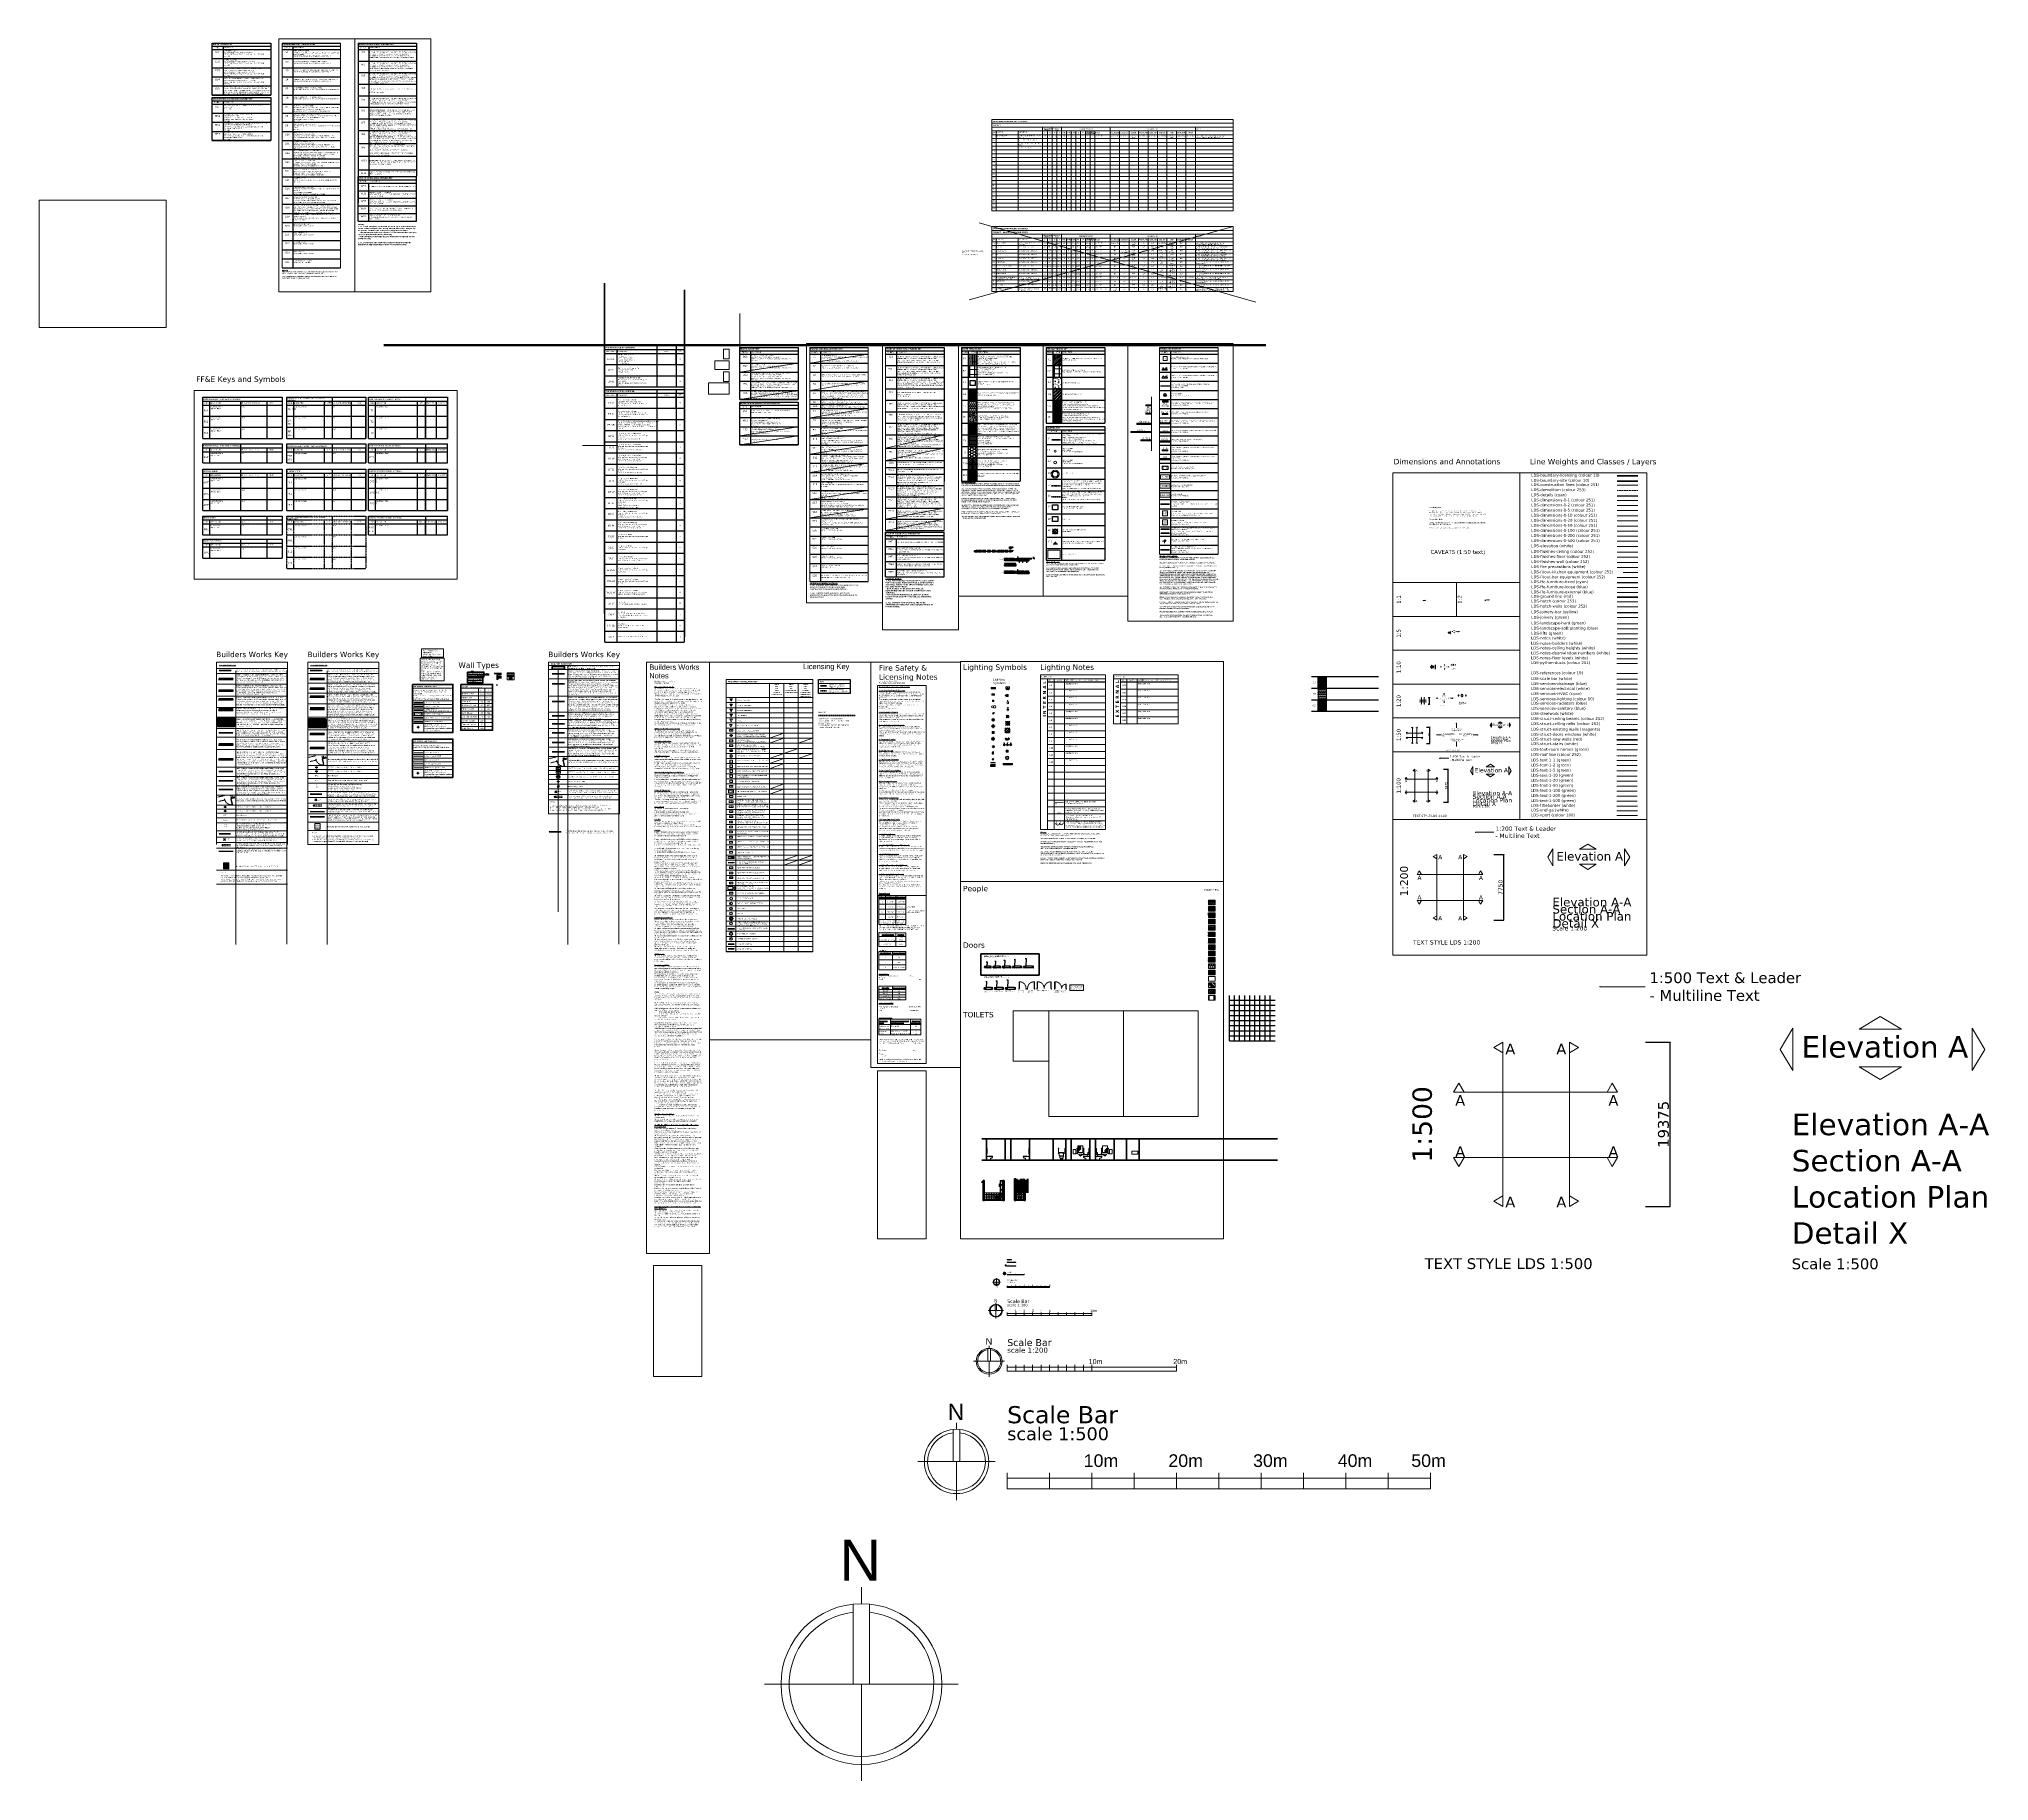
# Model space of a CAD drawing. Header units: millimetres. Extents: x -159872 to 386485, y -250577 to 158966.
# Drawn here: x -159872 to 70393, y -113553 to 92196 of the extents above; entities that cross this region are included whole.
import ezdxf

# ---------------------------------------------------------------- set-up
doc = ezdxf.new("R2010")
doc.units = ezdxf.units.MM
doc.header["$PDMODE"] = 1
doc.header["$PDSIZE"] = -2
for name, pattern in [('ACAD_ISO10W100', [18, 12, -3, 0, -3]), ('CENTERX2', [101.6, 63.5, -12.7, 12.7, -12.7]), ('Dash Style-1', [2.116531, 1.058062, -1.058469]), ('DASHED', [0.75, 0.5, -0.25]), ('DASHED2', [9.525, 6.35, -3.175]), ('ISO-02 Dashed', [3.81, 3.048, -0.762]), ('ISO-10 Dashed Dotted', [4.699, 3.048, -0.762, 0.127, -0.762]), ('Line Type-17', [1.5625, 1.1875, -0.375]), ('Line Type-2', [3.527679, 2.469236, -1.058443]), ('Line Type-23', [12.192, 7.62, -1.524, 1.524, -1.524]), ('VW-01 Short Dashed', [2.116125, 1.058062, -1.058062]), ('VW-02 Medium Dashed', [3.527298, 2.469236, -1.058062])]:
    doc.linetypes.add(name, pattern=pattern)
doc.layers.get('0').update_dxf_attribs({"lineweight": 25})
for name, color, linetype, lineweight in [('LDS-boundary-licensing', 1, 'Continuous', 70), ('LDS-boundary-site', 1, 'Continuous', 100), ('LDS-construction-lines', 6, 'Continuous', 9), ('LDS-demolition', 253, 'DASHED2', 9), ('LDS-details', 4, 'Continuous', 25), ('LDS-dimensions-1-1', 251, 'Continuous', 9), ('LDS-dimensions-1-10', 251, 'Continuous', 9), ('LDS-dimensions-1-100', 251, 'Continuous', 9), ('LDS-dimensions-1-2', 251, 'Continuous', 9), ('LDS-dimensions-1-20', 251, 'Continuous', 9), ('LDS-dimensions-1-200', 251, 'Continuous', 9), ('LDS-dimensions-1-5', 251, 'Continuous', 9), ('LDS-dimensions-1-50', 251, 'Continuous', 9), ('LDS-dimensions-1-500', 251, 'Continuous', 9), ('LDS-elevation', 7, 'Continuous', 9), ('LDS-elevation_Hatch', 7, 'Continuous', 5), ('LDS-equipment-kitchen equipment', 3, 'Continuous', 13), ('LDS-equipment-office', 4, 'Continuous', 18), ('LDS-ffe-artwork', 1, 'Continuous', 13), ('LDS-ffe-curtains and sheers', 4, 'VW-01 Short Dashed', 13), ('LDS-ffe-furniture-external', 5, 'Continuous', 13), ('LDS-ffe-furniture-fixed', 4, 'Continuous', 25), ('LDS-ffe-furniture-loose', 5, 'Continuous', 13), ('LDS-ffe-furniture-notes', 5, 'Continuous', 13), ('LDS-ffe-mirrors', 3, 'Continuous', 13), ('LDS-ffe-planting', 6, 'Continuous', 13), ('LDS-ffe-signage and brand comms', 2, 'Continuous', 13), ('LDS-finishes-ceiling', 252, 'Continuous', 9), ('LDS-finishes-ceiling_Hatch', 7, 'Continuous', 5), ('LDS-finishes-floor', 252, 'Continuous', 9), ('LDS-finishes-floor_Hatch', 7, 'Continuous', 5), ('LDS-finishes-wall', 252, 'Continuous', 9), ('LDS-fire precautions-doors', 1, 'Continuous', 13), ('LDS-fire precautions-notes', 1, 'Continuous', 9), ('LDS-fitout-bar equipment', 252, 'Continuous', 9), ('LDS-fitout-kitchen equipment', 252, 'Continuous', 9), ('LDS-ground line', 1, 'Continuous', 35), ('LDS-hatch', 253, 'Continuous', 9), ('LDS-hatch-walls', 252, 'Continuous', 9), ('LDS-hatch_Hatch', 7, 'Continuous', 5), ('LDS-joinery bar-bar', 2, 'Continuous', 30), ('LDS-joinery bar-framework', 3, 'Continuous', 18), ('LDS-joinery general', 3, 'Continuous', 18), ('LDS-landscape-hard', 3, 'Continuous', 18), ('LDS-landscape-soft planting', 5, 'Continuous', 13), ('LDS-lifts', 3, 'Continuous', 18), ('LDS-notes-builders works', 7, 'Continuous', 18), ('LDS-notes-ceiling heights', 7, 'Continuous', 9), ('LDS-notes-door window numbers', 7, 'Continuous', 9), ('LDS-notes-floor levels', 7, 'Continuous', 9), ('LDS-notes-general', 7, 'Continuous', 18), ('LDS-python-ducts', 5, 'Continuous', 18), ('LDS-references', 1, 'Continuous', 18), ('LDS-roof line', 252, 'ACAD_ISO10W100', 18), ('LDS-scale bar', 7, 'Continuous', 18), ('LDS-services-data', 30, 'Continuous', 13), ('LDS-services-drainage', 17, 'Continuous', 18), ('LDS-services-electrical', 1, 'Continuous', 13), ('LDS-services-electrical_Hatch', 7, 'Continuous', 5), ('LDS-services-gas', 2, 'Continuous', 18), ('LDS-services-HVAC', 3, 'Continuous', 13), ('LDS-services-lighting', 5, 'Continuous', 13), ('LDS-services-radiators', 6, 'Continuous', 13), ('LDS-services-sanitary', 5, 'Continuous', 13), ('LDS-services-sprinklers', 235, 'Continuous', 13), ('LDS-services-water', 4, 'Continuous', 18), ('LDS-steelwork', 4, 'Continuous', 18), ('LDS-struct-extg-ceiling beams', 252, 'ACAD_ISO10W100', 9), ('LDS-struct-extg-walls', 1, 'Continuous', 40), ('LDS-struct-new-ceiling beams', 5, 'ACAD_ISO10W100', 9), ('LDS-struct-new-ceiling rafts', 3, 'ACAD_ISO10W100', 9), ('LDS-struct-new-ceiling rafts_Hatch', 7, 'Continuous', 5), ('LDS-struct-new-doors windows', 5, 'Continuous', 9), ('LDS-struct-new-walls', 6, 'Continuous', 35), ('LDS-struct-new-walls_Hatch', 7, 'Continuous', 5), ('LDS-struct-stairs', 7, 'Continuous', 9), ('LDS-text-1-1', 7, 'Continuous', 9), ('LDS-text-1-10', 7, 'Continuous', 9), ('LDS-text-1-100', 7, 'Continuous', 9), ('LDS-text-1-2', 7, 'Continuous', 9), ('LDS-text-1-20', 7, 'Continuous', 9), ('LDS-text-1-200', 7, 'Continuous', 9), ('LDS-text-1-5', 7, 'Continuous', 9), ('LDS-text-1-50', 7, 'Continuous', 9), ('LDS-text-1-500', 7, 'Continuous', 9), ('LDS-text-room names', 3, 'Continuous', 18), ('LDS-title-title block', 7, 'Continuous', 18), ('LDS-vport', 100, 'Continuous', 18), ('LDS-xref-ga', 7, 'Continuous', 9), ('None', 7, 'Continuous', 5), ('None_Hatch', 7, 'Continuous', 5)]:
    doc.layers.add(name, color=color, linetype=linetype, lineweight=lineweight)
doc.styles.add('2Stone Sans', font='')
doc.styles.add('2Stone Sans (bold)', font='')
doc.styles.add('Arial', font='Arial.ttf')
doc.styles.add('Swiss 721 Light BT', font='')
doc.styles.add('TimesNewRomanPSMT', font='')
doc.styles.add('Verdana', font='Verdana.ttf')
doc.styles.add('Verdana (bold)', font='Verdana Bold.ttf')
doc.styles.add('Verdana-Bold', font='')
doc.styles.get('2Stone Sans').set_extended_font_data('2Stone Sans')
doc.styles.get('2Stone Sans (bold)').set_extended_font_data('2Stone Sans', bold=True)
doc.styles.get('Swiss 721 Light BT').set_extended_font_data('Swiss 721 Light BT')
doc.styles.get('TimesNewRomanPSMT').set_extended_font_data('TimesNewRomanPSMT')
doc.styles.get('Verdana-Bold').set_extended_font_data('Verdana-Bold')
doc.linetypes.add('BATTING', pattern='A,0,[1,BATTING.shx,S=1,R=0,X=0,Y=-10.16],-10.16254', length=10.16254)
doc.linetypes.add('FENCELINE2', pattern='A,0,[1,FENCELINE2.shx,S=1,R=0,X=0,Y=-2.54],-36.83', length=36.83)
doc.linetypes.add('RANCHY_SIGN', pattern='A,0,[1,RANCHY_SIGN.shx,S=1,R=0,X=0,Y=-2.54],-10.16254', length=10.16254)
doc.linetypes.add('SIGNAGE', pattern='A,0,[1,SIGNAGE.shx,S=1,R=0,X=0,Y=-2.54],-1.26746', length=1.26746)
doc.linetypes.add('TRUNCKING', pattern='A,0,[1,TRUNCKING.shx,S=1,R=0,X=0,Y=-3.125],-3.75', length=3.75)
doc.linetypes.add('ZIGZAG', pattern='A,0,[1,ZIGZAG.shx,S=1,R=0,X=0,Y=-5.08],-20.32254', length=20.32254)
doc.dimstyles.new('keane-1-1', dxfattribs={"dimtxt": 2.541058, "dimasz": 1.413867, "dimexe": 0.025, "dimexo": 0.025, "dimgap": 0.025, "dimtad": 1, "dimtih": 1, "dimtoh": 1, "dimdec": 0, "dimdsep": 46, "dimtxsty": 'Verdana', "dimblk": 'VW_SLASH-4', "dimblk1": 'VW_SLASH-4', "dimblk2": 'VW_SLASH-4', "dimcen": 0, "dimazin": 0, "dimtfac": 1, "dimtdec": 0, "dimtix": 1, "dimtofl": 0, "dimtmove": 0, "dimatfit": 0, "dimldrblk": 'VW_SLASH-4', "dimfxl": 1, "dimfrac": 2, "dimtolj": 1, "dimarcsym": 0})
doc.dimstyles.new('keane-1-10', dxfattribs={"dimtxt": 2.541058, "dimasz": 14.140222, "dimexe": 0.25, "dimexo": 0.25, "dimgap": 0.25, "dimtad": 1, "dimtih": 1, "dimtoh": 1, "dimdec": 0, "dimdsep": 46, "dimtxsty": 'Verdana', "dimblk": 'VW_SLASH-8', "dimblk1": 'VW_SLASH-8', "dimblk2": 'VW_SLASH-8', "dimcen": 0, "dimazin": 0, "dimtfac": 1, "dimtdec": 0, "dimtix": 1, "dimtofl": 0, "dimtmove": 0, "dimatfit": 0, "dimldrblk": 'VW_SLASH-8', "dimfxl": 1, "dimfrac": 2, "dimtolj": 1, "dimarcsym": 0})
doc.dimstyles.new('keane-1-100', dxfattribs={"dimtxt": 2.541058, "dimasz": 2.263428, "dimexe": 2.5, "dimexo": 2.5, "dimgap": 2.5, "dimtad": 1, "dimtih": 1, "dimtoh": 1, "dimdec": 0, "dimdsep": 46, "dimtxsty": 'Verdana', "dimblk": 'VW_SLASH-2', "dimblk1": 'VW_SLASH-2', "dimblk2": 'VW_SLASH-2', "dimcen": 0, "dimazin": 0, "dimtfac": 1, "dimtdec": 0, "dimtix": 1, "dimtofl": 0, "dimtmove": 0, "dimatfit": 0, "dimldrblk": 'VW_SLASH-2', "dimfxl": 1, "dimfrac": 2, "dimtolj": 1, "dimarcsym": 0})
doc.dimstyles.new('keane-1-2', dxfattribs={"dimtxt": 2.541058, "dimasz": 3.181201, "dimexe": 0.05, "dimexo": 0.05, "dimgap": 0.05, "dimtad": 1, "dimtih": 1, "dimtoh": 1, "dimdec": 0, "dimdsep": 46, "dimtxsty": 'Verdana', "dimblk": 'VW_SLASH-3', "dimblk1": 'VW_SLASH-3', "dimblk2": 'VW_SLASH-3', "dimcen": 0, "dimazin": 0, "dimtfac": 1, "dimtdec": 0, "dimtix": 1, "dimtofl": 0, "dimtmove": 0, "dimatfit": 0, "dimldrblk": 'VW_SLASH-3', "dimfxl": 1, "dimfrac": 2, "dimtolj": 1, "dimarcsym": 0})
doc.dimstyles.new('keane-1-20', dxfattribs={"dimtxt": 2.541058, "dimasz": 35.352881, "dimexe": 0.5, "dimexo": 0.5, "dimgap": 0.5, "dimtad": 1, "dimtih": 1, "dimtoh": 1, "dimdec": 0, "dimdsep": 46, "dimtxsty": 'Verdana', "dimblk": 'VW_SLASH-7', "dimblk1": 'VW_SLASH-7', "dimblk2": 'VW_SLASH-7', "dimcen": 0, "dimazin": 0, "dimtfac": 1, "dimtdec": 0, "dimtix": 1, "dimtofl": 0, "dimtmove": 0, "dimatfit": 0, "dimldrblk": 'VW_SLASH-7', "dimfxl": 1, "dimfrac": 2, "dimtolj": 1, "dimarcsym": 0})
doc.dimstyles.new('keane-1-200', dxfattribs={"dimtxt": 2.541058, "dimasz": 30.827576, "dimexe": 2.5, "dimexo": 2.5, "dimgap": 2.5, "dimtad": 1, "dimtih": 1, "dimtoh": 1, "dimdec": 0, "dimdsep": 46, "dimtxsty": 'Verdana', "dimblk": 'VW_SLASH-1', "dimblk1": 'VW_SLASH-1', "dimblk2": 'VW_SLASH-1', "dimcen": 0, "dimazin": 0, "dimtfac": 1, "dimtdec": 0, "dimtix": 1, "dimtofl": 0, "dimtmove": 0, "dimatfit": 0, "dimldrblk": 'VW_SLASH-1', "dimfxl": 1, "dimfrac": 2, "dimtolj": 1, "dimarcsym": 0})
doc.dimstyles.new('keane-1-5', dxfattribs={"dimtxt": 2.541058, "dimasz": 8.83667, "dimexe": 0.125, "dimexo": 0.125, "dimgap": 0.125, "dimtad": 1, "dimtih": 1, "dimtoh": 1, "dimdec": 0, "dimdsep": 46, "dimtxsty": 'Verdana', "dimblk": 'VW_SLASH-6', "dimblk1": 'VW_SLASH-6', "dimblk2": 'VW_SLASH-6', "dimcen": 0, "dimazin": 0, "dimtfac": 1, "dimtdec": 0, "dimtix": 1, "dimtofl": 0, "dimtmove": 0, "dimatfit": 0, "dimldrblk": 'VW_SLASH-6', "dimfxl": 1, "dimfrac": 2, "dimtolj": 1, "dimarcsym": 0})
doc.dimstyles.new('keane-1-50', dxfattribs={"dimtxt": 2.541058, "dimasz": 16.544727, "dimexe": 1.25, "dimexo": 1.25, "dimgap": 1.25, "dimtad": 1, "dimtih": 1, "dimtoh": 1, "dimdec": 0, "dimdsep": 46, "dimtxsty": 'Verdana', "dimblk": 'VW_SLASH-5', "dimblk1": 'VW_SLASH-5', "dimblk2": 'VW_SLASH-5', "dimcen": 0, "dimazin": 0, "dimtfac": 1, "dimtdec": 0, "dimtix": 1, "dimtofl": 0, "dimtmove": 0, "dimatfit": 0, "dimldrblk": 'VW_SLASH-5', "dimfxl": 1, "dimfrac": 2, "dimtolj": 1, "dimarcsym": 0})
doc.dimstyles.new('keane-1-500', dxfattribs={"dimtxt": 2.541058, "dimasz": 11.314038, "dimexe": 2.5, "dimexo": 2.5, "dimgap": 2.5, "dimtad": 1, "dimtih": 1, "dimtoh": 1, "dimdec": 0, "dimdsep": 46, "dimtxsty": 'Verdana', "dimblk": 'VW_SLASH', "dimblk1": 'VW_SLASH', "dimblk2": 'VW_SLASH', "dimcen": 0, "dimazin": 0, "dimtfac": 1, "dimtdec": 0, "dimtix": 1, "dimtofl": 0, "dimtmove": 0, "dimatfit": 0, "dimldrblk": 'VW_SLASH', "dimfxl": 1, "dimfrac": 2, "dimtolj": 1, "dimarcsym": 0})
pattern_1 = [(90, (60673.5132, -36457.5152), (-0.850011, 0), [])]
pattern_2 = [(50, (60673.513, -36457.515), (12.3999044, -1.08485107), [1.2965906, -14.2624969]), (-5, (60673.513, -36457.515), (-2.3987157, 13.0038036), [1.0372725, -11.4099975]), (100.4514, (60674.547, -36457.606), (10.0011979, 11.9189446), [1.1019324, -12.1212572]), (46.1842, (60673.513, -36454.058), (18.4503298, -2.861472), [1.944886, -21.3937453]), (96.6356, (60675.05, -36454.296), (16.158332, 16.840428), [1.6528987, -18.1818829]), (-8.8158, (60673.513, -36454.058), (16.1583189, 16.8404406), [1.5559087, -17.1149963]), (21, (60675.242, -36454.922), (10.3192545, -6.96042505), [1.2965906, -14.2624969]), (-34, (60675.242, -36454.922), (4.206405, 12.5363033), [1.0372725, -11.4099975]), (71.4514, (60676.102, -36455.502), (14.5256638, 5.5758669), [1.1019324, -12.1212572]), (37.5, (60673.5132, -36457.515), (0.21021806, 5.75502733), [0.17287875, -34.1349092]), (37.5, (60682.593, -36450.548), (0.21021806, 5.75502733), [0.17287875, -34.1349092]), (37.5, (60682.73, -36450.443), (0.21021806, 5.75502733), [0.17287875, -34.1349092]), (37.5, (60692.0564, -36443.2865), (0.21021806, 5.75502733), [0.17287875, -34.1349092]), (37.5, (60692.1936, -36443.1813), (0.21021806, 5.75502733), [0.17287875, -34.1349092]), (7.5, (60673.513, -36457.515), (4.54791328, 6.81854037), [0.17287875, -21.8086543]), (7.5, (60680.232, -36456.6307), (4.54791328, 6.81854037), [0.17287875, -21.8086543]), (7.5, (60680.4035, -36456.608), (4.54791328, 6.81854037), [0.17287875, -21.8086543]), (7.5, (60691.493, -36455.148), (4.54791328, 6.81854037), [0.17287875, -21.8086543]), (7.5, (60691.6645, -36455.1256), (4.54791328, 6.81854037), [0.17287875, -21.8086543]), (-32.5, (60669.658, -36457.515), (9.22865555, -0.3899258), [0.17287875, -35.5265831]), (-32.5, (60673.449, -36459.9303), (9.22865555, -0.3899258), [0.17287875, -35.5265831]), (-32.5, (60673.5948, -36460.023), (9.22865555, -0.3899258), [0.17287875, -35.5265831]), (-32.5, (60685.1133, -36467.3613), (9.22865555, -0.3899258), [0.17287875, -35.5265831]), (-32.5, (60685.259, -36467.454), (9.22865555, -0.3899258), [0.17287875, -35.5265831]), (-42.5, (60667.929, -36457.515), (10.0820496, 1.73060242), [0.1728787, -27.107388]), (-42.5, (60672.199, -36461.428), (10.0820496, 1.73060242), [0.1728787, -27.107388]), (-42.5, (60672.327, -36461.545), (10.0820496, 1.73060242), [0.1728787, -27.107388]), (-42.5, (60679.0565, -36467.7114), (10.0820496, 1.73060242), [0.1728787, -27.107388]), (-42.5, (60679.184, -36467.828), (10.0820496, 1.73060242), [0.1728787, -27.107388])]
pattern_3 = [(135, (60673.513, -36457.515), (5.30330086, 5.30330086), [2.475, -5.025]), (45, (60671.638, -36457.515), (5.30330086, -5.30330086), [2.475, -5.025])]
pattern_4 = [(0, (17304.45, -59134.91), (79.375, 79.375), [79.375, -79.375]), (90, (17383.82, -59134.91), (-79.375, 79.375), [79.375, -79.375])]
pattern_5 = [(60, (17304.45, -59134.9), (-119.06246, 206.22227), [119.0625, -119.0625]), (120, (17304.45, -59134.9), (-238.12496, 2e-05), [119.0625, -119.0625]), (0, (17244.92, -59031.8), (119.0625, 206.22225), [119.0625, -119.0625])]
pattern_6 = [(0, (-26064.617, -81812.3), (95.25, 54.9926), [63.5, -127]), (120, (-26064.617, -81812.3), (-95.249989, 54.99262), [63.5, -127]), (60, (-26001.117, -81702.314), (1.1e-05, 109.98522), [63.5, -127])]
pattern_7 = [(90, (17304.45, -59134.9), (-304.8, 304.8), [304.8, -304.8]), (90, (17355.25, -59134.9), (-304.8, 304.8), [304.8, -304.8]), (90, (17406.05, -59134.9), (-304.8, 304.8), [304.8, -304.8]), (90, (17456.85, -59134.9), (-304.8, 304.8), [304.8, -304.8]), (90, (17507.65, -59134.9), (-304.8, 304.8), [304.8, -304.8]), (90, (17558.45, -59134.9), (-304.8, 304.8), [304.8, -304.8]), (90, (17609.25, -59134.9), (-304.8, 304.8), [304.8, -304.8]), (0, (17304.45, -58830.1), (304.8, -304.8), [304.8, -304.8]), (0, (17304.45, -58779.3), (304.8, -304.8), [304.8, -304.8]), (0, (17304.45, -58728.5), (304.8, -304.8), [304.8, -304.8]), (0, (17304.45, -58677.7), (304.8, -304.8), [304.8, -304.8]), (0, (17304.45, -58626.9), (304.8, -304.8), [304.8, -304.8]), (0, (17304.45, -58576.1), (304.8, -304.8), [304.8, -304.8]), (0, (17304.45, -58525.3), (304.8, -304.8), [304.8, -304.8])]
pattern_8 = [(45, (17304.45, -59134.9), (-123.47852, 123.47852), [127, -47.625]), (135, (17304.45, -59134.9), (-123.47852, -123.47852), [127, -47.625])]
pattern_9 = [(180, (122858.9752, -93076.1713), (-0.78125, 1.5625), [0.01, -1.5525])]
pattern_10 = [(45, (-1779118.001, -4898816.16), (-7.071067812, 7.071067812), []), (45, (-1779117.276, -4898816.16), (-7.071067812, 7.071067812), []), (45, (-1779116.551, -4898816.16), (-7.071067812, 7.071067812), [])]
pattern_11 = [(0, (-1779118.0014, -4898816.1601), (2.38125, 1.3748153225), [1.5875, -3.175]), (120, (-1779118.0014, -4898816.1601), (-2.3812499948, 1.3748153315), [1.5875, -3.175]), (60, (-1779116.4139, -4898813.4105), (5.2e-09, 2.749630654), [1.5875, -3.175])]
pattern_12 = [(90, (-34988.63, -25943.69), (150, -9e-15), [250, -50]), (90, (-34938.63, -25993.69), (150, -9e-15), [150, -150]), (90, (-34938.63, -25806.19), (150, -9e-15), [75, -225]), (90, (-34888.63, -26068.69), (150, -9e-15), [250, -50])]
pattern_13 = [(45, (-41069.35, -48570.306), (-44.90128, 44.90128), []), (135, (-41069.35, -48570.306), (-44.90128, -44.90128), [])]
pattern_14 = [(45, (-37544.11, -62098.74), (-44.90128, 44.90128), [])]
pattern_15 = [(90, (-1779118, -4896207.036), (-50, 3e-15), [])]
pattern_16 = [(0, (-1779118.001, -4897871.46), (47.625, 27.49630645), [31.75, -63.5]), (120, (-1779118.001, -4897871.46), (-47.6249999, 27.49630663), [31.75, -63.5]), (60, (-1779086.251, -4897816.467), (1e-07, 54.99261308), [31.75, -63.5])]
pattern_17 = [(0, (-1715708.415, -4940239.47), (39.6875, 79.375), [0.01, -79.365])]
pattern_18 = [(0, (17304.45, -59134.9), (4e-14, 600), []), (90, (17304.45, -59134.9), (-600, 7e-14), [])]
pattern_19 = [(45, (130485.84, 20592.78), (-140.45602, 17.24086), [])]
pattern_20 = [(45, (60675.529, -36455.824), (6.35, -6.35), [0.08980256, -8.89045354]), (45, (60674.405, -36458.743), (6.35, -6.35), [0.08980256, -8.89045354]), (45, (60677.0365, -36458.329), (6.35, -6.35), [0.08980256, -8.89045354]), (45, (60670.512, -36456.822), (6.35, -6.35), [0.08980256, -8.89045354]), (45, (60672.439, -36459.624), (6.35, -6.35), [0.08980256, -8.89045354]), (45, (60673.893, -36461.1285), (6.35, -6.35), [0.08980256, -8.89045354]), (45, (60676.071, -36459.985), (6.35, -6.35), [0.08980256, -8.89045354]), (45, (60674.183, -36452.748), (6.35, -6.35), [0.08980256, -8.89045354]), (45, (60678.0995, -36457.595), (6.35, -6.35), [0.2245064, -8.7557497]), (45, (60673.876, -36455.224), (6.35, -6.35), [0.08980256, -8.89045354]), (45, (60670.701, -36459.558), (6.35, -6.35), [0.08980256, -8.89045354]), (45, (60672.206, -36454.9495), (6.35, -6.35), [0.2245064, -8.7557497]), (45, (60674.953, -36462.8875), (6.35, -6.35), [0.08980256, -8.89045354]), (45, (60673.513, -36457.515), (6.35, -6.35), [0.2245064, -8.7557497]), (45, (60671.906, -36462.183), (6.35, -6.35), [0.2245064, -8.7557497])]
pattern_21 = [(45, (60673.5132, -36457.5152), (-2.24506403, 2.24506403), [])]
pattern_22 = [(45, (60673.5132, -36457.5152), (-0.898025612, 0.898025612), [])]
pattern_23 = [(50, (60673.513, -36457.515), (24.7998088, -2.169702), [2.5931813, -28.5249938]), (-5, (60673.513, -36457.515), (-4.7974314, 26.007607), [2.074545, -22.819995]), (100.4514, (60675.58, -36457.696), (20.0023958, 23.8378892), [2.203865, -24.2425144]), (46.1842, (60673.513, -36450.6), (36.90066, -5.722944), [3.889772, -42.787491]), (96.6356, (60676.59, -36451.077), (32.316664, 33.680856), [3.305797, -36.363766]), (-8.8158, (60673.513, -36450.6), (32.316638, 33.680881), [3.111818, -34.229993]), (21, (60676.97, -36452.329), (20.638509, -13.92085), [2.5931813, -28.5249938]), (-34, (60676.97, -36452.33), (8.41281, 25.0726067), [2.074545, -22.819995]), (71.4514, (60678.69, -36453.49), (29.0513276, 11.151734), [2.203865, -24.2425144]), (37.5, (60673.513, -36457.515), (0.4204361, 11.51005467), [0.3457575, -68.2698184]), (37.5, (60691.672, -36443.581), (0.4204361, 11.51005467), [0.3457575, -68.2698184]), (37.5, (60691.947, -36443.371), (0.4204361, 11.51005467), [0.3457575, -68.2698184]), (37.5, (60710.6, -36429.058), (0.4204361, 11.51005467), [0.3457575, -68.2698184]), (37.5, (60710.874, -36428.847), (0.4204361, 11.51005467), [0.3457575, -68.2698184]), (7.5, (60673.513, -36457.515), (9.0958266, 13.6370807), [0.3457575, -43.6173086]), (7.5, (60686.951, -36455.746), (9.0958266, 13.6370807), [0.3457575, -43.6173086]), (7.5, (60687.294, -36455.701), (9.0958266, 13.6370807), [0.3457575, -43.6173086]), (7.5, (60709.473, -36452.781), (9.0958266, 13.6370807), [0.3457575, -43.6173086]), (7.5, (60709.816, -36452.736), (9.0958266, 13.6370807), [0.3457575, -43.6173086]), (-32.5, (60665.803, -36457.515), (18.4573111, -0.7798516), [0.3457575, -71.053166]), (-32.5, (60673.385, -36462.345), (18.4573111, -0.7798516), [0.3457575, -71.053166]), (-32.5, (60673.676, -36462.531), (18.4573111, -0.7798516), [0.3457575, -71.053166]), (-32.5, (60696.713, -36477.207), (18.4573111, -0.7798516), [0.3457575, -71.053166]), (-32.5, (60697.005, -36477.393), (18.4573111, -0.7798516), [0.3457575, -71.053166]), (-42.5, (60662.345, -36457.515), (20.1640992, 3.4612048), [0.3457575, -54.214776]), (-42.5, (60670.885, -36465.34), (20.1640992, 3.4612048), [0.3457575, -54.214776]), (-42.5, (60671.14, -36465.574), (20.1640992, 3.4612048), [0.3457575, -54.214776]), (-42.5, (60684.6, -36477.908), (20.1640992, 3.4612048), [0.3457575, -54.214776]), (-42.5, (60684.855, -36478.141), (20.1640992, 3.4612048), [0.3457575, -54.214776])]
pattern_24 = [(0, (61187.9, -35583.1), (0, 1028.7), [10.287, -1018.413]), (0, (61599.3, -35583.1), (0, 1028.7), [10.287, -1018.413]), (0, (61342.2, -35830), (0, 1028.7), [10.287, -1018.413]), (0, (60879.3, -35830), (0, 1028.7), [10.287, -1018.413]), (0, (61342.2, -36200.3), (0, 1028.7), [10.287, -1018.413]), (0, (61342.2, -36406.1), (0, 1028.7), [10.287, -1018.413]), (0, (60879.3, -36406.1), (0, 1028.7), [10.287, -1018.413]), (0, (61064.7, -35749.2), (0, 1028.7), [54.485, -974.215]), (0, (61299.9, -35639.2), (0, 1028.7), [116.844, -911.856]), (0, (60763, -36417.4), (0, 1028.7), [23.757, -1004.943]), (0, (61410.4, -36277.9), (0, 1028.7), [69.5926, -959.1074]), (0, (61528.7, -36217), (0, 1028.7), [86.091, -942.609]), (0, (61572.6, -36069.7), (0, 1028.7), [58.715, -969.985]), (0, (60928.4, -35488.4), (0, 1028.7), [37.069, -991.594]), (0, (61321.9, -35488.4), (0, 1028.7), [40.252, -988.411]), (0, (60864.3, -35772.1), (0, 1028.7), [70.358, -958.435]), (0, (61125.4, -35772.1), (0, 1028.7), [44.5376, -984.255]), (0, (60990.4, -35716.5), (0, 1028.7), [21.461, -1007.24]), (0, (61556.2, -35716.5), (0, 1028.7), [44.377, -984.324]), (0, (61238.5, -36146.3), (0, 1028.7), [153.52, -875.124]), (0, (61593.4, -36146.3), (0, 1028.7), [41.98, -986.664]), (0, (60956.5, -36392.1), (0, 1028.7), [62.004, -966.665]), (0, (61630.7, -36392.1), (0, 1028.7), [28.697, -999.9725]), (0, (61458.9, -35694.6), (0, 1028.7), [75.445, -953.255]), (0, (61363.9, -35474.6), (0, 1028.7), [66.749, -961.951]), (0, (61082.9, -35861.4), (0, 1028.7), [62.839, -965.8505]), (0, (61194.6, -35861.4), (0, 1028.7), [89.707, -938.983]), (0, (60843.1, -35460.8), (0, 1028.7), [57.676, -971.024]), (0, (60800, -35987.7), (0, 1028.7), [18.6544, -1010.0456]), (0, (60772.8, -35819.6), (0, 1028.7), [34.719, -993.981]), (0, (61453, -36437.8), (0, 1028.7), [132.0264, -896.6736]), (0, (61357.1, -35934.3), (0, 1028.7), [54.2475, -974.402]), (0, (61466.9, -35934.3), (0, 1028.7), [137.143, -891.506]), (0, (60886.2, -35961.3), (0, 1028.7), [90.4135, -938.2865]), (45, (61557.4, -36084.86), (0, 1028.7003), [21.424, -1433.378]), (45, (61604.1, -35934.3), (0, 1028.7003), [85.022, -1369.78]), (45, (60818.7, -35987.7), (-1e-13, 1028.7003), [73.3144, -1381.4865]), (45, (60934.7, -35772.15), (-1e-13, 1028.7003), [84.875, -1369.927]), (45, (61011.8, -35716.5), (0, 1028.7003), [40.588, -1414.2136]), (45, (61017.65, -35796.2), (-1e-13, 1028.7003), [66.517, -1388.284]), (45, (61392, -36146.35), (-1e-13, 1028.7003), [112.498, -1342.303]), (45, (61467.8, -36277.9), (-1e-13, 1028.7003), [86.091, -1368.71]), (45, (61390.1, -36298.2), (-1e-13, 1028.7003), [28.697, -1426.104]), (45, (61175.4, -36362.94), (-1e-13, 1028.7003), [92.221, -1362.58]), (45, (61018.5, -36392.1), (-1e-13, 1028.7003), [123.1364, -1331.6655]), (45, (60786.8, -36417.4), (-1e-13, 1028.7003), [50.857, -1403.944]), (45, (61416.8, -35639.2), (-1e-13, 1028.7003), [77.483, -1377.318]), (45, (60724.95, -36331), (0, 1028.7003), [78.464, -1377.1516]), (45, (61105.6, -35950.4), (0, 1028.7003), [125.738, -1329.878]), (45, (61635.44, -36146.35), (0, 1028.7003), [40.683, -1414.119]), (45, (61266.2, -35544.1), (-1e-13, 1028.7003), [78.809, -1375.992]), (45, (61350.1, -35488.4), (-1e-13, 1028.7003), [19.53, -1435.271]), (45, (61390.1, -35763.4), (0, 1028.7003), [97.2636, -1357.538]), (45, (61145.7, -35861.4), (-1e-13, 1028.7003), [80.208, -1374.594]), (45, (60745.9, -35558), (0, 1028.7003), [137.521, -1317.281]), (45, (60724.95, -35867.44), (-1e-13, 1028.7003), [67.684, -1387.118]), (45, (61239, -36426.5), (-1e-13, 1028.7003), [38.519, -1416.282]), (45, (61659.4, -36392.1), (-1e-13, 1028.7003), [51.655, -1403.147]), (45, (61585.1, -36437.8), (-1e-13, 1028.7003), [84.1096, -1370.691]), (45, (60822.75, -36024.75), (-1e-13, 1028.7003), [89.687, -1365.115]), (45, (60745.9, -36121), (0, 1028.7003), [108.716, -1346.086]), (90, (60822.7, -36381.4), (-1028.7, 6e-14), [63.572, -965.128]), (90, (61471.6, -36066.8), (-1028.7, 6e-14), [72.331, -956.37]), (90, (60745.9, -36181.5), (-1028.7, 6e-14), [60.5, -968.264]), (90, (60745.9, -35615.8), (-1028.7, 6e-14), [57.864, -970.899]), (90, (61471.6, -35584.4), (-1028.7, 6e-14), [68.893, -959.807]), (90, (60870.5, -35935.8), (-1028.7, 6e-14), [53.235, -975.465]), (90, (61664.2, -36117.6), (-1028.7, 6e-14), [14.947, -1013.681]), (90, (61664.2, -35874.2), (-1028.7, 6e-14), [94.023, -934.605]), (90, (61390.1, -36374.9), (-1028.7, 6e-14), [76.661, -952.062]), (90, (61390.1, -35857.4), (-1028.7, 6e-14), [94.023, -934.6995]), (90, (61105.6, -36305.1), (-1028.7, 6e-14), [142.415, -886.328]), (90, (61105.6, -35995.3), (-1028.7, 6e-14), [44.954, -983.789]), (90, (61040.5, -36097.6), (-1028.7, 6e-14), [72.331, -955.65]), (90, (61040.5, -35687.7), (-1028.7, 6e-14), [124.3575, -903.6235]), (90, (60822.7, -36048.6), (-1028.7, 6e-14), [23.883, -1004.817]), (90, (61557.4, -36110.3), (-1028.7, 6e-14), [25.448, -1003.252]), (90, (60764.7, -35672.5), (-1028.7, 6e-14), [37.853, -990.847]), (90, (60724.9, -36379.3), (-1028.7, 6e-14), [48.286, -981.663]), (90, (60724.9, -35911.3), (-1028.7, 6e-14), [45.134, -984.815]), (90, (61266.2, -36399.2), (-1028.7, 6e-14), [75.947, -952.782]), (90, (61266.2, -35605.5), (-1028.7, 6e-14), [61.413, -967.3154]), (90, (61695.9, -36355.6), (-1028.7, 6e-14), [57.394, -971.306]), (90, (61161.8, -36069.6), (-1028.7, 6e-14), [18.0825, -1010.6175]), (135, (61082.86, -35861.4), (-1028.7003, 0), [92.221, -1362.58]), (135, (61142.2, -35772.15), (-1028.7003, 0), [32.519, -1422.282]), (135, (61571.24, -35731.5), (-1028.7003, 0), [52.183, -1402.619]), (135, (60938.1, -35498), (-1028.7003, 0), [52.7085, -1402.092]), (135, (61040.5, -35563.4), (-1028.7003, 0), [106.107, -1348.6936]), (135, (61471.6, -35515.5), (-1028.7003, 0), [57.864, -1396.9376]), (135, (61664.2, -35780.1), (-1028.7003, 0), [89.998, -1364.804]), (135, (61466.95, -35934.3), (-1028.7003, 0), [108.645, -1346.156]), (135, (61357.14, -35934.3), (-1028.7003, 0), [103.0706, -1351.73]), (135, (61471.6, -35994.5), (-1028.7003, 0), [85.117, -1369.684]), (135, (61695.95, -36298.2), (-1028.7003, 0), [114.7885, -1340.0134]), (135, (61453.04, -36437.8), (-1028.7003, 0), [88.975, -1365.8256]), (135, (61266.2, -36323.3), (-1028.7003, 0), [36.165, -1418.636]), (135, (61239, -36426.5), (-1028.7003, 0), [89.868, -1364.934]), (135, (60864.3, -35772.15), (-1028.7003, 0), [140.871, -1313.93]), (135, (60870.54, -35882.6), (-1028.7003, 0), [89.111, -1365.691]), (135, (60800.04, -35987.7), (-1028.7003, 0), [106.198, -1348.603]), (135, (61040.5, -36025.3), (-1028.7003, 0), [90.4135, -1364.3885]), (135, (61105.6, -36162.65), (-1028.7003, 0), [92.002, -1362.8]), (135, (60956.5, -36392.1), (-1028.7003, 0), [297.857, -1156.945]), (135, (60822.75, -36317.84), (-1028.7003, 0), [59.848, -1394.954]), (135, (60763, -36417.4), (-1028.7003, 0), [53.8576, -1400.944]), (135, (61593.46, -36146.35), (-1028.7003, 0), [50.962, -1403.839]), (135, (61664.2, -36102.6), (-1028.7003, 0), [46.555, -1408.246]), (135, (61202.4, -35804.7), (-1028.7003, 0), [46.012, -1408.79]), (135, (61299.94, -35639.2), (-1028.7003, 0), [47.6926, -1407.108]), (135, (60774.4, -35644.4), (-1028.7003, 0), [40.382, -1414.419]), (135, (61175.3, -36065.1), (-1028.7003, 0), [98.643, -1356.158]), (135, (61238.5, -36146.35), (-1028.7003, 0), [108.496, -1346.306])]
pattern_25 = [(30, (60734.57, -36191.28), (-150, 259.8076), [43.5, -256.5])]
pattern_26 = [(25.101, (60761.173, -36231.346), (3267.68845005, 1540.1973933), [52.6926, -10485.807]), (26.0549, (60726.809, -36285.827), (4047.1110535, 1990.1983232), [87.2067, -8633.4576]), (28.7681, (60688.2007, -36347.9547), (12360.94882204, 6790.2088995), [139.5324, -27766.9179]), (56.565, (60848.78, -36392.08), (109.80776, 409.8074), [33.5409, -637.2792]), (13.7398, (60815.535, -36364.505), (2118.6533044, 530.3849318), [37.5, -7462.4997]), (13.8108, (60799.491, -36354.715), (2118.6532903, 530.3850168), [48.42, -9635.5872]), (40.4374, (60817.7065, -36434.265), (6264.8114482, 5349.02857335), [57.9591, -11533.8456]), (21.3844, (60793.29, -36340.975), (5646.14994264, 2220.5816205), [50.0649, -9962.9253]), (28.2377, (60752.912, -36340.0383), (8723.64370912, 4690.20594164), [97.5462, -19411.6815]), (21.3844, (60721.29, -36216.267), (5646.14994264, 2220.5816205), [50.0649, -9962.9253]), (33.9909, (60686.9516, -36192.791), (3487.3071382, 2359.80660606), [64.6569, -12866.7003]), (17.0054, (60668.263, -36508.422), (2638.2681394, 830.3854145), [20.0124, -3982.4865]), (27.4363, (60671.8872, -36277.699), (11991.33483024, 6230.39905328), [100.6008, -20019.5373]), (33.1798, (60603.99, -36322.096), (4266.7307825, 2809.805205), [81.1248, -5327.202]), (36.8427, (60573.763, -36344.743), (1928.4626298, 1459.8049655), [37.7691, -7516.0368]), (30, (60663.16, -36322.58), (-150, 259.8076), [73.5, -226.5]), (36.7661, (60591.763, -36375.92), (10161.92844017, 7599.02362176), [89.1207, -17735.0175]), (32.6425, (60606.013, -36400.602), (10871.73281609, 6969.60629901), [97.6038, -19423.1538]), (56.565, (60797.71, -36414.63), (109.80776, 409.8074), [23.4786, -647.3415]), (-45.9637, (60806.35, -36390.59), (709.808505, -629.422273), [6.1848, -1230.7473]), (30, (60722.3, -36446.04), (-150, 259.8076), [19.5, -280.5]), (38.7461, (60739.2, -36436.29), (1408.84659, 1159.8059283), [19.7295, -3926.154]), (101.565, (60754.59, -36423.94), (-149.99982, 259.80765), [4.7433, -943.9401]), (-3.69, (60742.84, -36418.6), (669.61466, 40.193173), [10.8168, -1070.8479]), (21.2539, (60724.456, -36425.75), (1968.6521463, 790.194516), [19.7295, -3926.154]), (35.1944, (60710.916, -36435.3), (2448.0768566, 1759.806308), [16.5681, -3297.0402]), (48.4349, (60701.475, -36445.95), (369.615396, 559.80705), [14.2302, -934.4529]), (101.565, (60702.43, -36450.59), (-149.99982, 259.80765), [4.7433, -943.9401]), (-14.9999, (60702.43, -36450.6), (259.80723, 150.00087), [6.3639, -417.8994]), (24.2895, (60708.573, -36452.24), (259.8072906, 150.000476), [15.0747, -2999.8875]), (-14.9999, (60684.24, -36461.1), (259.80723, 150.00087), [10.6065, -413.6568]), (16.7595, (60694.484, -36463.838), (3827.4983118, 1170.578412), [26.1963, -5213.0781]), (30, (60719.57, -36456.28), (-150, 259.8076), [36, -264]), (37.4314, (60750.745, -36438.284), (3597.1145859, 2769.6146295), [34.7922, -6923.6556]), (75, (60778.37, -36417.14), (-150.00005, 259.8077), [10.6065, -413.6574]), (-48.69, (60776.07, -36401.147), (859.80887, -889.22976), [7.6485, -1522.0578]), (11.5651, (60762.13, -36404), (259.80739, 150.00027), [14.2302, -934.4529]), (19.3804, (60739.093, -36412.103), (3157.8820916, 1130.3877308), [24.4182, -4859.2272]), (26.9873, (60713.661, -36425.054), (259.807415, 150.0004646), [28.5393, -5679.3495]), (36.7098, (60693.078, -36440.402), (1928.4615792, 1459.8062787), [25.6758, -5109.4965]), (53.9624, (60684.386, -36452.348), (369.615743, 559.8067356), [14.7732, -2939.8821]), (89.0362, (60684.24, -36461.093), (-40.191988, 669.615693), [8.7465, -1740.54]), (-52.8749, (60664.754, -36472.343), (1309.810325, -1668.651657), [12.0933, -2406.5844]), (12.4745, (60672.053, -36481.985), (4906.9186973, 1100.9674584), [29.8872, -5947.5681]), (25.0303, (60701.234, -36475.53), (3267.690151, 1540.1946682), [34.6302, -6891.4071]), (30, (60732.6, -36460.88), (-150, 259.8076), [45, -255]), (42.2647, (60771.583, -36438.378), (2038.2704124, 1869.6121179), [35.3058, -7025.8536]), (-9.8055, (60794.805, -36388.598), (1899.036402, -289.227735), [11.7153, -2331.357]), (5.2249, (60773.417, -36390.554), (3607.882355, 350.9643276), [21.4767, -4273.8681]), (21.0274, (60746.485, -36400.907), (3677.4981642, 1430.3865242), [28.8531, -5741.7618]), (27.879, (60710.661, -36419.858), (259.8073652, 150.0005505), [40.5279, -8065.0254]), (34.9697, (60682.283, -36439.706), (2707.88489, 1909.8055566), [34.6302, -6891.4071]), (51.8014, (60667.3, -36458.75), (369.615404, 559.807483), [24.2331, -1591.3161]), (79.3987, (60664.754, -36472.343), (399.038418, 2308.84583), [13.8294, -2752.0341]), (-54.2894, (60656.61, -36482.24), (1609.808051, -2188.268487), [15.0747, -2999.8878]), (-6.8698, (60665.41, -36494.48), (1079.42179, -69.61326), [15, -1484.9982]), (23.6599, (60680.303, -36496.275), (259.807397, 150.000578), [54.3324, -2662.2828]), (31.1691, (60730.068, -36474.471), (12320.7708701, 7459.79915485), [73.5153, -14629.5453]), (38.4711, (60792.971, -36436.422), (4746.1548755, 3779.41859494), [71.2776, -14184.246]), (20.5377, (60789.903, -36374.11), (259.807583, 150.000112), [27.3723, -1797.4563]), (21.6744, (60732.142, -36397.063), (1968.65250024, 790.19398366), [62.1549, -12368.853]), (32.121, (60697.818, -36418.612), (6605.0047539, 4159.7963814), [40.5279, -8065.0254]), (38.4269, (60665.744, -36444.059), (4746.1562472, 3779.4165048), [40.9419, -8147.463]), (65.5376, (60655.057, -36467.55), (589.231704, 1379.420889), [25.8069, -2554.8882]), (96.0375, (60656.61, -36482.24), (-270.5768385, 2268.653615), [14.7732, -2939.8842]), (23.991, (60747.128, -36378.019), (2748.0760443, 1240.1925188), [57.315, -5674.1769]), (31.2453, (60688.122, -36413.818), (11541.35043023, 7009.79444452), [69.0162, -13734.2439]), (41.6893, (60654.95, -36443.362), (5485.3873784, 4899.0303576), [44.4213, -8839.8321]), (53.1985, (60641.263, -36461.657), (369.615746, 559.806813), [22.8474, -2261.883]), (30, (60739.76, -36479.27), (-150, 259.8076), [90, -210]), (23.991, (60687.4, -36502.569), (2748.0760443, 1240.1925188), [57.315, -5674.1769]), (26.7603, (60722.191, -36376.828), (4826.53726135, 2440.19252802), [79.6272, -15845.8242]), (32.4895, (60663.935, -36413.926), (5565.77081, 3559.8023094), [69.0651, -6837.4533]), (39.7824, (60630.013, -36442.171), (5375.575835, 4489.22967345), [44.1417, -8784.2214]), (30, (60654.2, -36397.04), (-150, 259.8076), [114, -186]), (33.9451, (60618.013, -36421.386), (3487.30983455, 2359.8020784), [43.6032, -8677.0608]), (26.7603, (60650.191, -36252.12), (4826.53726135, 2440.19252802), [79.6272, -15845.8242]), (32.4895, (60591.935, -36289.218), (5565.77081, 3559.8023094), [69.0651, -6837.4533]), (39.7824, (60558.013, -36317.463), (5375.575835, 4489.22967345), [44.1417, -8784.2214]), (27.6141, (60623.098, -36226.193), (259.8074231, 150.0003105), [72.0624, -7134.1845]), (28.4089, (60575.5824, -36251.894), (259.8074143, 150.00010483), [54.0207, -10750.1448]), (30, (60534, -36275.9), (-150, 259.8076), [48, -252]), (26.0996, (60675.167, -36220.38), (4047.11066753, 1990.19893153), [66.1533, -13164.4914]), (29.1049, (60591.2786, -36267.0807), (259.8074543, 150.00031686), [96.0117, -19106.3316]), (30, (60544.5, -36294.08), (-150, 259.8076), [54, -246]), (31.9091, (60861.82, -36396.672), (7384.4249161, 4609.8007271), [45.0249, -8959.9734]), (27.2737, (60900.041, -36372.873), (259.8075762, 149.999991), [31.5357, -6275.6031]), (38.4269, (60772.247, -36169.527), (4746.1562472, 3779.4165048), [40.9419, -8147.463]), (30, (60808.9, -36209), (-150, 259.8076), [28.5, -271.5]), (24.9576, (60805.1536, -36247.523), (6275.57207565, 2930.39009367), [51.198, -10188.4299]), (25.0303, (60810.511, -36280.803), (3267.690151, 1540.1946682), [34.6302, -6891.4071]), (33.0127, (60841.889, -36266.151), (4526.5412304, 2959.8004622), [28.5393, -5679.3495]), (30, (60838.85, -36293.9), (-150, 259.8076), [45, -255]), (108.69, (60867.256, -36364.09), (-149.999687, 259.807903), [7.6485, -1522.0578]), (-5.5376, (60851.962, -36355.598), (1079.421833, -69.613559), [12.9036, -2567.7915]), (33.0127, (60877.889, -36328.505), (4526.5412304, 2959.8004622), [28.5393, -5679.3495]), (25.0303, (60846.511, -36343.157), (3267.690151, 1540.1946682), [34.6302, -6891.4071]), (35.1944, (60876.281, -36301.72), (2448.0768566, 1759.806308), [16.5681, -3297.0402]), (30, (60839.9, -36322.72), (-150, 259.8076), [42, -258]), (35.1944, (60804.281, -36177.012), (2448.0768566, 1759.806308), [16.5681, -3297.0402]), (30, (60767.9, -36198), (-150, 259.8076), [42, -258]), (30, (60740.56, -36156.64), (-150, 259.8076), [61.5, -238.5])]
pattern_27 = [(45, (60673.5132, -36457.5152), (-0.79375, 0.440972222), []), (45, (60673.2707, -36457.3829), (-0.79375, 0.440972222), [])]
pattern_28 = [(45, (60673.513, -36457.515), (-3.92886205, 3.92886205), []), (45, (60672.952, -36456.954), (-3.92886205, 3.92886205), []), (45, (60672.3907, -36456.3927), (-3.92886205, 3.92886205), [])]
pattern_29 = [(45, (60670.5146, -36457.1183), (-3.92886205, 3.92886205), [])]
pattern_30 = [(45, (60673.51323, -36457.5152), (-0.2645833333, 0.4850694444), [])]
pattern_31 = [(45, (60673.5132, -36457.5152), (-1.122532015, 1.122532015), [])]
pattern_32 = [(45, (60673.5132, -36457.515), (-3.08687324, 3.08687324), []), (45, (60672.671, -36456.673), (-3.08687324, 3.08687324), [])]
pattern_33 = [(45, (60673.513, -38042.475), (-26.940768, 26.940768), []), (135, (60673.513, -38042.475), (-26.940768, -26.940768), [])]
pattern_34 = [(45, (60675.529, -36455.824), (6.35, -6.35), [])]
pattern_35 = [(45, (60674.405, -36458.743), (6.35, -6.35), [0.08980256, -8.89045354]), (45, (60677.0365, -36458.329), (6.35, -6.35), [0.08980256, -8.89045354]), (45, (60670.512, -36456.822), (6.35, -6.35), [0.08980256, -8.89045354]), (45, (60672.439, -36459.624), (6.35, -6.35), [0.08980256, -8.89045354]), (45, (60673.893, -36461.1285), (6.35, -6.35), [0.08980256, -8.89045354]), (45, (60676.071, -36459.985), (6.35, -6.35), [0.08980256, -8.89045354]), (45, (60674.183, -36452.748), (6.35, -6.35), [0.08980256, -8.89045354]), (45, (60678.0995, -36457.595), (6.35, -6.35), [0.2245064, -8.7557497]), (45, (60673.876, -36455.224), (6.35, -6.35), [0.08980256, -8.89045354]), (45, (60670.701, -36459.558), (6.35, -6.35), [0.08980256, -8.89045354]), (45, (60672.206, -36454.9495), (6.35, -6.35), [0.2245064, -8.7557497]), (45, (60674.953, -36462.8875), (6.35, -6.35), [0.08980256, -8.89045354]), (45, (60673.513, -36457.515), (6.35, -6.35), [0.2245064, -8.7557497]), (45, (60671.906, -36462.183), (6.35, -6.35), [0.2245064, -8.7557497])]
pattern_36 = [(45, (60673.513, -36457.515), (-3.36759605, 3.36759605), [])]
pattern_37 = [(45, (54418.2527, 11175.259), (-2.24506403, 2.24506403), []), (45, (54418.2527, 11176.8465), (-2.24506403, 2.24506403), [])]
pattern_38 = [(45, (60673.513, -36457.515), (-8.9802561, 8.9802561), []), (45, (60672.669, -36456.671), (-8.9802561, 8.9802561), []), (45, (60668.601, -36452.603), (-8.9802561, 8.9802561), [7.62, -2.54])]
pattern_39 = [(-135, (60673.5, -36457.5), (1219.2, 0), [1724.21, -1724.21]), (-135, (60673.5, -36396.56), (1219.2, 0), [2088.397, -1360.022]), (-135, (60673.5, -36152.7), (1219.2, 0), [1724.21, -1724.21]), (-135, (60673.5, -36091.76), (1219.2, 0), [1525.753, -1922.666]), (-135, (60673.5, -36213.7), (1219.2, 0), [431.052, -431.052]), (-135, (60673.5, -36030.8), (1219.2, 0), [1149.473, -2298.946]), (-135, (60673.5, -35969.8), (1219.2, 0), [1149.473, -2298.946]), (-135, (60673.5, -35908.9), (1219.2, 0), [1149.473, -2298.946]), (-135, (60673.5, -35847.9), (1219.2, 0), [1149.473, -2298.946]), (-135, (60673.5, -36274.6), (1219.2, 0), [2298.946, -1149.473]), (-135, (60673.5, -36335.6), (1219.2, 0), [2501.586, -946.832])]

# ---------------------------------------------------------------- blocks, each defined once
blk = doc.blocks.new('VW_SLASH-4')
at = {"color": 0, "linetype": 'ByBlock', "lineweight": -2, "transparency": 16777216}
blk.add_line((0, 0), (-1, 0), dxfattribs=at)
at = {"color": 0, "linetype": 'Continuous', "lineweight": 5, "transparency": 16777216, "flags": 128}
blk.add_lwpolyline([(1, 1), (-1, -1)], dxfattribs=at)
blk = doc.blocks.new('*D1')
at = {"layer": 'Defpoints', "color": 0}
for p in [(3607, 25897), (3607, 25858), (3615, 25897)]:
    blk.add_point(p, dxfattribs=at)
at = {"layer": 'LDS-dimensions-1-1', "color": 0, "lineweight": -2}
for p, q in [((3607, 25897), (3615, 25897)), ((3607, 25858), (3615, 25858)), ((3615, 25859), (3615, 25895))]:
    blk.add_line(p, q, dxfattribs=at)
at = {"layer": 'LDS-dimensions-1-1', "color": 0, "lineweight": -2, "xscale": 1.4138671875, "yscale": 1.4138671875, "zscale": 1.4138671875}
for p, rotation in [((3615, 25897), 90), ((3615, 25858), 270)]:
    blk.add_blockref('VW_SLASH-4', p, dxfattribs=dict(at, rotation=rotation))
at = {"layer": 'LDS-dimensions-1-1', "color": 0, "insert": (3613, 25877), "char_height": 2.54, "attachment_point": 5, "rotation": 90, "style": 'Verdana'}
blk.add_mtext('\\A1;39', dxfattribs=at)
blk = doc.blocks.new('VW_SLASH-3')
at = {"color": 0, "linetype": 'ByBlock', "lineweight": -2, "transparency": 16777216}
blk.add_line((0, 0), (-1, 0), dxfattribs=at)
at = {"color": 0, "linetype": 'Continuous', "lineweight": 5, "transparency": 16777216, "flags": 128}
blk.add_lwpolyline([(1, 1), (-1, -1)], dxfattribs=at)
blk = doc.blocks.new('*D2')
at = {"layer": 'Defpoints', "color": 0}
for p in [(10965, 25945), (10965, 25867), (10981, 25945)]:
    blk.add_point(p, dxfattribs=at)
at = {"layer": 'LDS-dimensions-1-2', "color": 0, "lineweight": -2}
for p, q in [((10965, 25945), (10981, 25945)), ((10965, 25867), (10981, 25867)), ((10981, 25870), (10981, 25941))]:
    blk.add_line(p, q, dxfattribs=at)
at = {"layer": 'LDS-dimensions-1-2', "color": 0, "lineweight": -2, "xscale": 3.181201171875, "yscale": 3.181201171875, "zscale": 3.181201171875}
for p, rotation in [((10981, 25945), 90), ((10981, 25867), 270)]:
    blk.add_blockref('VW_SLASH-3', p, dxfattribs=dict(at, rotation=rotation))
at = {"layer": 'LDS-dimensions-1-2', "color": 0, "insert": (10976, 25906), "char_height": 5.08, "attachment_point": 5, "rotation": 90, "style": 'Verdana'}
blk.add_mtext('\\A1;78', dxfattribs=at)
blk = doc.blocks.new('VW_SLASH-6')
at = {"color": 0, "linetype": 'ByBlock', "lineweight": -2, "transparency": 16777216}
blk.add_line((0, 0), (-1, 0), dxfattribs=at)
at = {"color": 0, "linetype": 'Continuous', "lineweight": 5, "transparency": 16777216, "flags": 128}
blk.add_lwpolyline([(1, 1), (-1, -1)], dxfattribs=at)
blk = doc.blocks.new('*D3')
at = {"layer": 'Defpoints', "color": 0}
for p in [(6780, 22187), (6780, 21993), (6817, 22187)]:
    blk.add_point(p, dxfattribs=at)
at = {"layer": 'LDS-dimensions-1-5', "color": 0, "lineweight": -2}
for p, q in [((6780, 22187), (6817, 22187)), ((6780, 21993), (6817, 21993)), ((6817, 22002), (6817, 22178))]:
    blk.add_line(p, q, dxfattribs=at)
at = {"layer": 'LDS-dimensions-1-5', "color": 0, "lineweight": -2, "xscale": 8.836669921875, "yscale": 8.836669921875, "zscale": 8.836669921875}
for p, rotation in [((6817, 22187), 90), ((6817, 21993), 270)]:
    blk.add_blockref('VW_SLASH-6', p, dxfattribs=dict(at, rotation=rotation))
at = {"layer": 'LDS-dimensions-1-5', "color": 0, "insert": (6804, 22090), "char_height": 12.7, "attachment_point": 5, "rotation": 90, "style": 'Verdana'}
blk.add_mtext('\\A1;194', dxfattribs=at)
blk = doc.blocks.new('VW_SLASH-8')
at = {"color": 0, "linetype": 'ByBlock', "lineweight": -2, "transparency": 16777216}
blk.add_line((0, 0), (-1, 0), dxfattribs=at)
at = {"color": 0, "linetype": 'Continuous', "lineweight": 5, "transparency": 16777216, "flags": 128}
blk.add_lwpolyline([(1, 1), (-1, -1)], dxfattribs=at)
blk = doc.blocks.new('*D4')
at = {"layer": 'Defpoints', "color": 0}
for p in [(4953, 18233), (4953, 17845), (5053, 18233)]:
    blk.add_point(p, dxfattribs=at)
at = {"layer": 'LDS-dimensions-1-10', "color": 0, "lineweight": -2}
for p, q in [((4953, 18233), (5053, 18233)), ((4953, 17845), (5053, 17845)), ((5053, 17859), (5053, 18218))]:
    blk.add_line(p, q, dxfattribs=at)
at = {"layer": 'LDS-dimensions-1-10', "color": 0, "lineweight": -2, "xscale": 14.14022216796875, "yscale": 14.14022216796875, "zscale": 14.14022216796875}
for p, rotation in [((5053, 18233), 90), ((5053, 17845), 270)]:
    blk.add_blockref('VW_SLASH-8', p, dxfattribs=dict(at, rotation=rotation))
at = {"layer": 'LDS-dimensions-1-10', "color": 0, "insert": (5027, 18039), "char_height": 25.4, "attachment_point": 5, "rotation": 90, "style": 'Verdana'}
blk.add_mtext('\\A1;388', dxfattribs=at)
blk = doc.blocks.new('VW_SLASH-7')
at = {"color": 0, "linetype": 'ByBlock', "lineweight": -2, "transparency": 16777216}
blk.add_line((0, 0), (-1, 0), dxfattribs=at)
at = {"color": 0, "linetype": 'Continuous', "lineweight": 5, "transparency": 16777216, "flags": 128}
blk.add_lwpolyline([(0.5, 0.5), (-0.5, -0.5)], dxfattribs=at)
blk = doc.blocks.new('*D5')
at = {"layer": 'Defpoints', "color": 0}
for p in [(4162, 14405), (4337, 14405), (4162, 13630)]:
    blk.add_point(p, dxfattribs=at)
at = {"layer": 'LDS-dimensions-1-20', "color": 0, "lineweight": -2}
for p, q in [((4162, 14405), (4338, 14405)), ((4337, 13665), (4337, 14369)), ((4162, 13630), (4338, 13630))]:
    blk.add_line(p, q, dxfattribs=at)
at = {"layer": 'LDS-dimensions-1-20', "color": 0, "lineweight": -2, "xscale": 35.352880859375, "yscale": 35.352880859375, "zscale": 35.352880859375}
for p, rotation in [((4337, 14405), 90), ((4337, 13630), 270)]:
    blk.add_blockref('VW_SLASH-7', p, dxfattribs=dict(at, rotation=rotation))
at = {"layer": 'LDS-dimensions-1-20', "color": 0, "insert": (4286, 14017), "char_height": 50.8, "attachment_point": 5, "rotation": 90, "style": 'Verdana'}
blk.add_mtext('\\A1;775', dxfattribs=at)
blk = doc.blocks.new('VW_SLASH-5')
at = {"color": 0, "linetype": 'ByBlock', "lineweight": -2, "transparency": 16777216}
blk.add_line((0, 0), (-1, 0), dxfattribs=at)
at = {"color": 0, "linetype": 'Continuous', "lineweight": 5, "transparency": 16777216, "flags": 128}
blk.add_lwpolyline([(1, 1), (-1, -1)], dxfattribs=at)
blk = doc.blocks.new('*D6')
at = {"layer": 'Defpoints', "color": 0}
for p in [(3970, 10932), (4361, 10932), (3970, 8994)]:
    blk.add_point(p, dxfattribs=at)
at = {"layer": 'LDS-dimensions-1-50', "color": 0, "lineweight": -2}
for p, q in [((3971, 10932), (4362, 10932)), ((4361, 9011), (4361, 10915)), ((3971, 8994), (4362, 8994))]:
    blk.add_line(p, q, dxfattribs=at)
at = {"layer": 'LDS-dimensions-1-50', "color": 0, "lineweight": -2, "xscale": 16.5447265625, "yscale": 16.5447265625, "zscale": 16.5447265625}
for p, rotation in [((4361, 10932), 90), ((4361, 8994), 270)]:
    blk.add_blockref('VW_SLASH-5', p, dxfattribs=dict(at, rotation=rotation))
at = {"layer": 'LDS-dimensions-1-50', "color": 0, "insert": (4232, 9963), "char_height": 127.1, "attachment_point": 5, "rotation": 90, "style": 'Verdana'}
blk.add_mtext('\\A1;1938', dxfattribs=at)
blk = doc.blocks.new('VW_SLASH-2')
at = {"color": 0, "linetype": 'ByBlock', "lineweight": -2, "transparency": 16777216}
blk.add_line((0, 0), (-1, 0), dxfattribs=at)
at = {"color": 0, "linetype": 'Continuous', "lineweight": 5, "transparency": 16777216, "flags": 128}
blk.add_lwpolyline([(-1, -1), (1, 1)], dxfattribs=at)
blk = doc.blocks.new('*D7')
at = {"layer": 'Defpoints', "color": 0}
for p in [(5968, 5939), (6548, 5939), (5968, 2064)]:
    blk.add_point(p, dxfattribs=at)
at = {"layer": 'LDS-dimensions-1-100', "color": 0, "lineweight": -2}
for p, q in [((5970, 5939), (6551, 5939)), ((6548, 2066), (6548, 5937)), ((5970, 2064), (6551, 2064))]:
    blk.add_line(p, q, dxfattribs=at)
at = {"layer": 'LDS-dimensions-1-100', "color": 0, "lineweight": -2, "xscale": 2.263427734375, "yscale": 2.263427734375, "zscale": 2.263427734375}
for p, rotation in [((6548, 5939), 90), ((6548, 2064), 270)]:
    blk.add_blockref('VW_SLASH-2', p, dxfattribs=dict(at, rotation=rotation))
at = {"layer": 'LDS-dimensions-1-100', "color": 0, "insert": (6290, 4001), "char_height": 254.1, "attachment_point": 5, "rotation": 90, "style": 'Verdana'}
blk.add_mtext('\\A1;3875', dxfattribs=at)
blk = doc.blocks.new('VW_SLASH-1')
at = {"color": 0, "linetype": 'ByBlock', "lineweight": -2, "transparency": 16777216}
blk.add_line((0, 0), (-1, 0), dxfattribs=at)
at = {"color": 0, "linetype": 'Continuous', "lineweight": 5, "transparency": 16777216, "flags": 128}
blk.add_lwpolyline([(0.5, 0.5), (-0.5, -0.5)], dxfattribs=at)
blk = doc.blocks.new('*D8')
at = {"layer": 'Defpoints', "color": 0}
for p in [(11936, -4122), (13096, -4122), (11936, -11872)]:
    blk.add_point(p, dxfattribs=at)
at = {"layer": 'LDS-dimensions-1-200', "color": 0, "lineweight": -2}
for p, q in [((11938, -4122), (13099, -4122)), ((13096, -11842), (13096, -4153)), ((11938, -11872), (13099, -11872))]:
    blk.add_line(p, q, dxfattribs=at)
at = {"layer": 'LDS-dimensions-1-200', "color": 0, "lineweight": -2, "xscale": 30.82757568359375, "yscale": 30.82757568359375, "zscale": 30.82757568359375}
for p, rotation in [((13096, -4122), 90), ((13096, -11872), 270)]:
    blk.add_blockref('VW_SLASH-1', p, dxfattribs=dict(at, rotation=rotation))
at = {"layer": 'LDS-dimensions-1-200', "color": 0, "insert": (12707, -7997), "char_height": 508.2, "attachment_point": 5, "rotation": 90, "style": 'Verdana'}
blk.add_mtext('\\A1;7750', dxfattribs=at)
blk = doc.blocks.new('VW_SLASH')
at = {"color": 0, "linetype": 'ByBlock', "lineweight": -2, "transparency": 16777216}
blk.add_line((0, 0), (-1, 0), dxfattribs=at)
at = {"color": 0, "linetype": 'Continuous', "lineweight": 5, "transparency": 16777216, "flags": 128}
blk.add_lwpolyline([(-1, -1), (1, 1)], dxfattribs=at)
blk = doc.blocks.new('*D9')
at = {"layer": 'Defpoints', "color": 0}
for p in [(29840, -26306), (32740, -26306), (29840, -45681)]:
    blk.add_point(p, dxfattribs=at)
at = {"layer": 'LDS-dimensions-1-500', "color": 0, "lineweight": -2}
for p, q in [((29842, -26306), (32743, -26306)), ((32740, -45670), (32740, -26317)), ((29842, -45681), (32743, -45681))]:
    blk.add_line(p, q, dxfattribs=at)
at = {"layer": 'LDS-dimensions-1-500', "color": 0, "lineweight": -2, "xscale": 11.3140380859375, "yscale": 11.3140380859375, "zscale": 11.3140380859375}
for p, rotation in [((32740, -26306), 90), ((32740, -45681), 270)]:
    blk.add_blockref('VW_SLASH', p, dxfattribs=dict(at, rotation=rotation))
at = {"layer": 'LDS-dimensions-1-500', "color": 0, "insert": (31953, -35993), "char_height": 1270.5, "attachment_point": 5, "rotation": 90, "style": 'Verdana'}
blk.add_mtext('\\A1;19375', dxfattribs=at)
blk = doc.blocks.new('*D10')
at = {"layer": 'Defpoints', "color": 0}
for p in [(-109091, 17104), (-109091, 17090), (-109021, 17104)]:
    blk.add_point(p, dxfattribs=at)
at = {"layer": 'LDS-dimensions-1-2', "color": 0, "lineweight": -2}
for p, q in [((-109091, 17103), (-109091, 17089)), ((-109024, 17090), (-109088, 17090)), ((-109021, 17103), (-109021, 17089))]:
    blk.add_line(p, q, dxfattribs=at)
at = {"layer": 'LDS-dimensions-1-2', "color": 0, "lineweight": -2, "xscale": 3.181201171875, "yscale": 3.181201171875, "zscale": 3.181201171875, "rotation": 180}
blk.add_blockref('VW_SLASH-3', (-109091, 17090), dxfattribs=at)
at = {"layer": 'LDS-dimensions-1-2', "color": 0, "lineweight": -2, "xscale": 3.181201171875, "yscale": 3.181201171875, "zscale": 3.181201171875}
blk.add_blockref('VW_SLASH-3', (-109021, 17090), dxfattribs=at)
at = {"layer": 'LDS-dimensions-1-2', "color": 0, "insert": (-109056, 17094), "char_height": 3.84, "attachment_point": 5, "style": 'Verdana'}
blk.add_mtext('\\A1;70', dxfattribs=at)
blk = doc.blocks.new('*D11')
at = {"layer": 'Defpoints', "color": 0}
for p in [(-109121, 17101), (-109121, 17076), (-108991, 17104)]:
    blk.add_point(p, dxfattribs=at)
at = {"layer": 'LDS-dimensions-1-2', "color": 0, "lineweight": -2}
for p, q in [((-109121, 17101), (-109121, 17076)), ((-108994, 17076), (-109118, 17076)), ((-108991, 17103), (-108991, 17076))]:
    blk.add_line(p, q, dxfattribs=at)
at = {"layer": 'LDS-dimensions-1-2', "color": 0, "lineweight": -2, "xscale": 3.181201171875, "yscale": 3.181201171875, "zscale": 3.181201171875, "rotation": 180}
blk.add_blockref('VW_SLASH-3', (-109121, 17076), dxfattribs=at)
at = {"layer": 'LDS-dimensions-1-2', "color": 0, "lineweight": -2, "xscale": 3.181201171875, "yscale": 3.181201171875, "zscale": 3.181201171875}
blk.add_blockref('VW_SLASH-3', (-108991, 17076), dxfattribs=at)
at = {"layer": 'LDS-dimensions-1-2', "color": 0, "insert": (-109056, 17080), "char_height": 5.08, "attachment_point": 5, "style": 'Verdana'}
blk.add_mtext('\\A1;140mm O/A', dxfattribs=at)
blk = doc.blocks.new('*D12')
at = {"layer": 'Defpoints', "color": 0}
for p in [(-109106, 17104), (-109091, 17104), (-109091, 17090)]:
    blk.add_point(p, dxfattribs=at)
at = {"layer": 'LDS-dimensions-1-2', "color": 0, "lineweight": -2}
for p, q in [((-109106, 17103), (-109106, 17089)), ((-109103, 17090), (-109094, 17090)), ((-109091, 17103), (-109091, 17089))]:
    blk.add_line(p, q, dxfattribs=at)
at = {"layer": 'LDS-dimensions-1-2', "color": 0, "lineweight": -2, "xscale": 3.181201171875, "yscale": 3.181201171875, "zscale": 3.181201171875, "rotation": 180}
blk.add_blockref('VW_SLASH-3', (-109106, 17090), dxfattribs=at)
at = {"layer": 'LDS-dimensions-1-2', "color": 0, "lineweight": -2, "xscale": 3.181201171875, "yscale": 3.181201171875, "zscale": 3.181201171875}
blk.add_blockref('VW_SLASH-3', (-109091, 17090), dxfattribs=at)
at = {"layer": 'LDS-dimensions-1-2', "color": 0, "insert": (-109098, 17094), "char_height": 3.84, "attachment_point": 5, "style": 'Verdana'}
blk.add_mtext('\\A1;12', dxfattribs=at)
blk = doc.blocks.new('*D13')
at = {"layer": 'Defpoints', "color": 0}
for p in [(-109121, 17104), (-109106, 17104), (-109106, 17090)]:
    blk.add_point(p, dxfattribs=at)
at = {"layer": 'LDS-dimensions-1-2', "color": 0, "lineweight": -2}
for p, q in [((-109121, 17103), (-109121, 17089)), ((-109118, 17090), (-109109, 17090)), ((-109106, 17103), (-109106, 17089))]:
    blk.add_line(p, q, dxfattribs=at)
at = {"layer": 'LDS-dimensions-1-2', "color": 0, "lineweight": -2, "xscale": 3.181201171875, "yscale": 3.181201171875, "zscale": 3.181201171875, "rotation": 180}
blk.add_blockref('VW_SLASH-3', (-109121, 17090), dxfattribs=at)
at = {"layer": 'LDS-dimensions-1-2', "color": 0, "lineweight": -2, "xscale": 3.181201171875, "yscale": 3.181201171875, "zscale": 3.181201171875}
blk.add_blockref('VW_SLASH-3', (-109106, 17090), dxfattribs=at)
at = {"layer": 'LDS-dimensions-1-2', "color": 0, "insert": (-109113, 17092), "char_height": 3.84, "attachment_point": 5, "style": 'Verdana'}
blk.add_mtext('\\A1;12.5', dxfattribs=at)
blk = doc.blocks.new('*D14')
at = {"layer": 'Defpoints', "color": 0}
for p in [(-109021, 17104), (-109021, 17090), (-109006, 17104)]:
    blk.add_point(p, dxfattribs=at)
at = {"layer": 'LDS-dimensions-1-2', "color": 0, "lineweight": -2}
for p, q in [((-109021, 17103), (-109021, 17089)), ((-109009, 17090), (-109018, 17090)), ((-109006, 17103), (-109006, 17089))]:
    blk.add_line(p, q, dxfattribs=at)
at = {"layer": 'LDS-dimensions-1-2', "color": 0, "lineweight": -2, "xscale": 3.181201171875, "yscale": 3.181201171875, "zscale": 3.181201171875, "rotation": 180}
blk.add_blockref('VW_SLASH-3', (-109021, 17090), dxfattribs=at)
at = {"layer": 'LDS-dimensions-1-2', "color": 0, "lineweight": -2, "xscale": 3.181201171875, "yscale": 3.181201171875, "zscale": 3.181201171875}
blk.add_blockref('VW_SLASH-3', (-109006, 17090), dxfattribs=at)
at = {"layer": 'LDS-dimensions-1-2', "color": 0, "insert": (-109013, 17094), "char_height": 3.84, "attachment_point": 5, "style": 'Verdana'}
blk.add_mtext('\\A1;12', dxfattribs=at)
blk = doc.blocks.new('*D15')
at = {"layer": 'Defpoints', "color": 0}
for p in [(-109006, 17104), (-109006, 17090), (-108991, 17104)]:
    blk.add_point(p, dxfattribs=at)
at = {"layer": 'LDS-dimensions-1-2', "color": 0, "lineweight": -2}
for p, q in [((-109009, 17090), (-109012, 17090)), ((-109006, 17103), (-109006, 17089)), ((-108991, 17103), (-108991, 17089)), ((-108988, 17090), (-108984, 17090))]:
    blk.add_line(p, q, dxfattribs=at)
at = {"layer": 'LDS-dimensions-1-2', "color": 0, "lineweight": -2, "xscale": 3.181201171875, "yscale": 3.181201171875, "zscale": 3.181201171875}
blk.add_blockref('VW_SLASH-3', (-109006, 17090), dxfattribs=at)
at = {"layer": 'LDS-dimensions-1-2', "color": 0, "lineweight": -2, "xscale": 3.181201171875, "yscale": 3.181201171875, "zscale": 3.181201171875, "rotation": 180}
blk.add_blockref('VW_SLASH-3', (-108991, 17090), dxfattribs=at)
at = {"layer": 'LDS-dimensions-1-2', "color": 0, "insert": (-108998, 17090), "char_height": 3.84, "attachment_point": 5, "style": 'Verdana'}
blk.add_mtext('\\A1;12.5', dxfattribs=at)
blk = doc.blocks.new('*D16')
at = {"layer": 'Defpoints', "color": 0}
for p in [(-108726, 17477), (-108726, 17463), (-108678, 17477)]:
    blk.add_point(p, dxfattribs=at)
at = {"layer": 'LDS-dimensions-1-2', "color": 0, "lineweight": -2}
for p, q in [((-108726, 17477), (-108726, 17463)), ((-108681, 17463), (-108723, 17463)), ((-108678, 17477), (-108678, 17463))]:
    blk.add_line(p, q, dxfattribs=at)
at = {"layer": 'LDS-dimensions-1-2', "color": 0, "lineweight": -2, "xscale": 3.181201171875, "yscale": 3.181201171875, "zscale": 3.181201171875, "rotation": 180}
blk.add_blockref('VW_SLASH-3', (-108726, 17463), dxfattribs=at)
at = {"layer": 'LDS-dimensions-1-2', "color": 0, "lineweight": -2, "xscale": 3.181201171875, "yscale": 3.181201171875, "zscale": 3.181201171875}
blk.add_blockref('VW_SLASH-3', (-108678, 17463), dxfattribs=at)
at = {"layer": 'LDS-dimensions-1-2', "color": 0, "insert": (-108702, 17468), "char_height": 3.84, "attachment_point": 5, "style": 'Verdana'}
blk.add_mtext('\\A1;48', dxfattribs=at)
blk = doc.blocks.new('*D17')
at = {"layer": 'Defpoints', "color": 0}
for p in [(-108751, 17474), (-108751, 17450), (-108654, 17474)]:
    blk.add_point(p, dxfattribs=at)
at = {"layer": 'LDS-dimensions-1-2', "color": 0, "lineweight": -2}
for p, q in [((-108751, 17474), (-108751, 17450)), ((-108657, 17450), (-108747, 17450)), ((-108654, 17474), (-108654, 17450))]:
    blk.add_line(p, q, dxfattribs=at)
at = {"layer": 'LDS-dimensions-1-2', "color": 0, "lineweight": -2, "xscale": 3.181201171875, "yscale": 3.181201171875, "zscale": 3.181201171875, "rotation": 180}
blk.add_blockref('VW_SLASH-3', (-108751, 17450), dxfattribs=at)
at = {"layer": 'LDS-dimensions-1-2', "color": 0, "lineweight": -2, "xscale": 3.181201171875, "yscale": 3.181201171875, "zscale": 3.181201171875}
blk.add_blockref('VW_SLASH-3', (-108654, 17450), dxfattribs=at)
at = {"layer": 'LDS-dimensions-1-2', "color": 0, "insert": (-108702, 17455), "char_height": 5.08, "attachment_point": 5, "style": 'Verdana'}
blk.add_mtext('\\A1;100mm nominal', dxfattribs=at)
blk = doc.blocks.new('*D18')
at = {"layer": 'Defpoints', "color": 0}
for p in [(-108738, 17477), (-108726, 17477), (-108726, 17463)]:
    blk.add_point(p, dxfattribs=at)
at = {"layer": 'LDS-dimensions-1-2', "color": 0, "lineweight": -2}
for p, q in [((-108738, 17477), (-108738, 17463)), ((-108735, 17463), (-108729, 17463)), ((-108726, 17477), (-108726, 17463))]:
    blk.add_line(p, q, dxfattribs=at)
at = {"layer": 'LDS-dimensions-1-2', "color": 0, "lineweight": -2, "xscale": 3.181201171875, "yscale": 3.181201171875, "zscale": 3.181201171875, "rotation": 180}
blk.add_blockref('VW_SLASH-3', (-108738, 17463), dxfattribs=at)
at = {"layer": 'LDS-dimensions-1-2', "color": 0, "lineweight": -2, "xscale": 3.181201171875, "yscale": 3.181201171875, "zscale": 3.181201171875}
blk.add_blockref('VW_SLASH-3', (-108726, 17463), dxfattribs=at)
at = {"layer": 'LDS-dimensions-1-2', "color": 0, "insert": (-108732, 17467), "char_height": 3.84, "attachment_point": 5, "style": 'Verdana'}
blk.add_mtext('\\A1;12', dxfattribs=at)
blk = doc.blocks.new('*D19')
at = {"layer": 'Defpoints', "color": 0}
for p in [(-108751, 17477), (-108738, 17477), (-108738, 17463)]:
    blk.add_point(p, dxfattribs=at)
at = {"layer": 'LDS-dimensions-1-2', "color": 0, "lineweight": -2}
for p, q in [((-108751, 17477), (-108751, 17463)), ((-108747, 17463), (-108741, 17463)), ((-108738, 17477), (-108738, 17463))]:
    blk.add_line(p, q, dxfattribs=at)
at = {"layer": 'LDS-dimensions-1-2', "color": 0, "lineweight": -2, "xscale": 3.181201171875, "yscale": 3.181201171875, "zscale": 3.181201171875, "rotation": 180}
blk.add_blockref('VW_SLASH-3', (-108751, 17463), dxfattribs=at)
at = {"layer": 'LDS-dimensions-1-2', "color": 0, "lineweight": -2, "xscale": 3.181201171875, "yscale": 3.181201171875, "zscale": 3.181201171875}
blk.add_blockref('VW_SLASH-3', (-108738, 17463), dxfattribs=at)
at = {"layer": 'LDS-dimensions-1-2', "color": 0, "insert": (-108744, 17468), "char_height": 3.84, "attachment_point": 5, "style": 'Verdana'}
blk.add_mtext('\\A1;13', dxfattribs=at)
blk = doc.blocks.new('*D20')
at = {"layer": 'Defpoints', "color": 0}
for p in [(-108678, 17477), (-108678, 17463), (-108666, 17477)]:
    blk.add_point(p, dxfattribs=at)
at = {"layer": 'LDS-dimensions-1-2', "color": 0, "lineweight": -2}
for p, q in [((-108678, 17477), (-108678, 17463)), ((-108669, 17463), (-108675, 17463)), ((-108666, 17477), (-108666, 17463))]:
    blk.add_line(p, q, dxfattribs=at)
at = {"layer": 'LDS-dimensions-1-2', "color": 0, "lineweight": -2, "xscale": 3.181201171875, "yscale": 3.181201171875, "zscale": 3.181201171875, "rotation": 180}
blk.add_blockref('VW_SLASH-3', (-108678, 17463), dxfattribs=at)
at = {"layer": 'LDS-dimensions-1-2', "color": 0, "lineweight": -2, "xscale": 3.181201171875, "yscale": 3.181201171875, "zscale": 3.181201171875}
blk.add_blockref('VW_SLASH-3', (-108666, 17463), dxfattribs=at)
at = {"layer": 'LDS-dimensions-1-2', "color": 0, "insert": (-108672, 17467), "char_height": 3.84, "attachment_point": 5, "style": 'Verdana'}
blk.add_mtext('\\A1;12', dxfattribs=at)
blk = doc.blocks.new('*D21')
at = {"layer": 'Defpoints', "color": 0}
for p in [(-108666, 17477), (-108666, 17463), (-108654, 17477)]:
    blk.add_point(p, dxfattribs=at)
at = {"layer": 'LDS-dimensions-1-2', "color": 0, "lineweight": -2}
for p, q in [((-108666, 17477), (-108666, 17463)), ((-108657, 17463), (-108663, 17463)), ((-108654, 17477), (-108654, 17463))]:
    blk.add_line(p, q, dxfattribs=at)
at = {"layer": 'LDS-dimensions-1-2', "color": 0, "lineweight": -2, "xscale": 3.181201171875, "yscale": 3.181201171875, "zscale": 3.181201171875, "rotation": 180}
blk.add_blockref('VW_SLASH-3', (-108666, 17463), dxfattribs=at)
at = {"layer": 'LDS-dimensions-1-2', "color": 0, "lineweight": -2, "xscale": 3.181201171875, "yscale": 3.181201171875, "zscale": 3.181201171875}
blk.add_blockref('VW_SLASH-3', (-108654, 17463), dxfattribs=at)
at = {"layer": 'LDS-dimensions-1-2', "color": 0, "insert": (-108660, 17468), "char_height": 3.84, "attachment_point": 5, "style": 'Verdana'}
blk.add_mtext('\\A1;13', dxfattribs=at)
blk = doc.blocks.new('*D22')
at = {"layer": 'Defpoints', "color": 0}
for p in [(-108029, 17064), (-108029, 17050), (-107959, 17062)]:
    blk.add_point(p, dxfattribs=at)
at = {"layer": 'LDS-dimensions-1-2', "color": 0, "lineweight": -2}
for p, q in [((-108029, 17064), (-108029, 17050)), ((-107962, 17050), (-108026, 17050)), ((-107959, 17062), (-107959, 17050))]:
    blk.add_line(p, q, dxfattribs=at)
at = {"layer": 'LDS-dimensions-1-2', "color": 0, "lineweight": -2, "xscale": 3.181201171875, "yscale": 3.181201171875, "zscale": 3.181201171875, "rotation": 180}
blk.add_blockref('VW_SLASH-3', (-108029, 17050), dxfattribs=at)
at = {"layer": 'LDS-dimensions-1-2', "color": 0, "lineweight": -2, "xscale": 3.181201171875, "yscale": 3.181201171875, "zscale": 3.181201171875}
blk.add_blockref('VW_SLASH-3', (-107959, 17050), dxfattribs=at)
at = {"layer": 'LDS-dimensions-1-2', "color": 0, "insert": (-107994, 17054), "char_height": 3.84, "attachment_point": 5, "style": 'Verdana'}
blk.add_mtext('\\A1;70', dxfattribs=at)
blk = doc.blocks.new('*D23')
at = {"layer": 'Defpoints', "color": 0}
for p in [(-107959, 17064), (-107959, 17050), (-107947, 17064)]:
    blk.add_point(p, dxfattribs=at)
at = {"layer": 'LDS-dimensions-1-2', "color": 0, "lineweight": -2}
for p, q in [((-107959, 17064), (-107959, 17050)), ((-107950, 17050), (-107956, 17050)), ((-107947, 17064), (-107947, 17050))]:
    blk.add_line(p, q, dxfattribs=at)
at = {"layer": 'LDS-dimensions-1-2', "color": 0, "lineweight": -2, "xscale": 3.181201171875, "yscale": 3.181201171875, "zscale": 3.181201171875, "rotation": 180}
blk.add_blockref('VW_SLASH-3', (-107959, 17050), dxfattribs=at)
at = {"layer": 'LDS-dimensions-1-2', "color": 0, "lineweight": -2, "xscale": 3.181201171875, "yscale": 3.181201171875, "zscale": 3.181201171875}
blk.add_blockref('VW_SLASH-3', (-107947, 17050), dxfattribs=at)
at = {"layer": 'LDS-dimensions-1-2', "color": 0, "insert": (-107953, 17054), "char_height": 3.84, "attachment_point": 5, "style": 'Verdana'}
blk.add_mtext('\\A1;12', dxfattribs=at)
blk = doc.blocks.new('*D24')
at = {"layer": 'Defpoints', "color": 0}
for p in [(-107947, 17064), (-107947, 17050), (-107934, 17064)]:
    blk.add_point(p, dxfattribs=at)
at = {"layer": 'LDS-dimensions-1-2', "color": 0, "lineweight": -2}
for p, q in [((-107950, 17050), (-107953, 17050)), ((-107947, 17064), (-107947, 17050)), ((-107934, 17064), (-107934, 17050)), ((-107931, 17050), (-107928, 17050))]:
    blk.add_line(p, q, dxfattribs=at)
at = {"layer": 'LDS-dimensions-1-2', "color": 0, "lineweight": -2, "xscale": 3.181201171875, "yscale": 3.181201171875, "zscale": 3.181201171875}
blk.add_blockref('VW_SLASH-3', (-107947, 17050), dxfattribs=at)
at = {"layer": 'LDS-dimensions-1-2', "color": 0, "lineweight": -2, "xscale": 3.181201171875, "yscale": 3.181201171875, "zscale": 3.181201171875, "rotation": 180}
blk.add_blockref('VW_SLASH-3', (-107934, 17050), dxfattribs=at)
at = {"layer": 'LDS-dimensions-1-2', "color": 0, "insert": (-107940, 17054), "char_height": 3.84, "attachment_point": 5, "style": 'Verdana'}
blk.add_mtext('\\A1;12.5', dxfattribs=at)
blk = doc.blocks.new('*D25')
at = {"layer": 'Defpoints', "color": 0}
for p in [(-108914, 17104), (-108914, 17090), (-108844, 17104)]:
    blk.add_point(p, dxfattribs=at)
at = {"layer": 'LDS-dimensions-1-2', "color": 0, "lineweight": -2}
for p, q in [((-108914, 17103), (-108914, 17089)), ((-108848, 17090), (-108911, 17090)), ((-108844, 17103), (-108844, 17089))]:
    blk.add_line(p, q, dxfattribs=at)
at = {"layer": 'LDS-dimensions-1-2', "color": 0, "lineweight": -2, "xscale": 3.181201171875, "yscale": 3.181201171875, "zscale": 3.181201171875, "rotation": 180}
blk.add_blockref('VW_SLASH-3', (-108914, 17090), dxfattribs=at)
at = {"layer": 'LDS-dimensions-1-2', "color": 0, "lineweight": -2, "xscale": 3.181201171875, "yscale": 3.181201171875, "zscale": 3.181201171875}
blk.add_blockref('VW_SLASH-3', (-108844, 17090), dxfattribs=at)
at = {"layer": 'LDS-dimensions-1-2', "color": 0, "insert": (-108879, 17094), "char_height": 3.84, "attachment_point": 5, "style": 'Verdana'}
blk.add_mtext('\\A1;70', dxfattribs=at)
blk = doc.blocks.new('*D26')
at = {"layer": 'Defpoints', "color": 0}
for p in [(-108944, 17101), (-108944, 17076), (-108814, 17104)]:
    blk.add_point(p, dxfattribs=at)
at = {"layer": 'LDS-dimensions-1-2', "color": 0, "lineweight": -2}
for p, q in [((-108944, 17101), (-108944, 17076)), ((-108818, 17076), (-108941, 17076)), ((-108814, 17103), (-108814, 17076))]:
    blk.add_line(p, q, dxfattribs=at)
at = {"layer": 'LDS-dimensions-1-2', "color": 0, "lineweight": -2, "xscale": 3.181201171875, "yscale": 3.181201171875, "zscale": 3.181201171875, "rotation": 180}
blk.add_blockref('VW_SLASH-3', (-108944, 17076), dxfattribs=at)
at = {"layer": 'LDS-dimensions-1-2', "color": 0, "lineweight": -2, "xscale": 3.181201171875, "yscale": 3.181201171875, "zscale": 3.181201171875}
blk.add_blockref('VW_SLASH-3', (-108814, 17076), dxfattribs=at)
at = {"layer": 'LDS-dimensions-1-2', "color": 0, "insert": (-108879, 17080), "char_height": 5.08, "attachment_point": 5, "style": 'Verdana'}
blk.add_mtext('\\A1;140mm O/A', dxfattribs=at)
blk = doc.blocks.new('*D27')
at = {"layer": 'Defpoints', "color": 0}
for p in [(-108929, 17104), (-108914, 17104), (-108914, 17090)]:
    blk.add_point(p, dxfattribs=at)
at = {"layer": 'LDS-dimensions-1-2', "color": 0, "lineweight": -2}
for p, q in [((-108929, 17103), (-108929, 17089)), ((-108926, 17090), (-108918, 17090)), ((-108914, 17103), (-108914, 17089))]:
    blk.add_line(p, q, dxfattribs=at)
at = {"layer": 'LDS-dimensions-1-2', "color": 0, "lineweight": -2, "xscale": 3.181201171875, "yscale": 3.181201171875, "zscale": 3.181201171875, "rotation": 180}
blk.add_blockref('VW_SLASH-3', (-108929, 17090), dxfattribs=at)
at = {"layer": 'LDS-dimensions-1-2', "color": 0, "lineweight": -2, "xscale": 3.181201171875, "yscale": 3.181201171875, "zscale": 3.181201171875}
blk.add_blockref('VW_SLASH-3', (-108914, 17090), dxfattribs=at)
at = {"layer": 'LDS-dimensions-1-2', "color": 0, "insert": (-108922, 17095), "char_height": 3.84, "attachment_point": 5, "style": 'Verdana'}
blk.add_mtext('\\A1;12.5', dxfattribs=at)
blk = doc.blocks.new('*D28')
at = {"layer": 'Defpoints', "color": 0}
for p in [(-108944, 17104), (-108929, 17104), (-108929, 17090)]:
    blk.add_point(p, dxfattribs=at)
at = {"layer": 'LDS-dimensions-1-2', "color": 0, "lineweight": -2}
for p, q in [((-108944, 17103), (-108944, 17089)), ((-108941, 17090), (-108933, 17090)), ((-108929, 17103), (-108929, 17089))]:
    blk.add_line(p, q, dxfattribs=at)
at = {"layer": 'LDS-dimensions-1-2', "color": 0, "lineweight": -2, "xscale": 3.181201171875, "yscale": 3.181201171875, "zscale": 3.181201171875, "rotation": 180}
blk.add_blockref('VW_SLASH-3', (-108944, 17090), dxfattribs=at)
at = {"layer": 'LDS-dimensions-1-2', "color": 0, "lineweight": -2, "xscale": 3.181201171875, "yscale": 3.181201171875, "zscale": 3.181201171875}
blk.add_blockref('VW_SLASH-3', (-108929, 17090), dxfattribs=at)
at = {"layer": 'LDS-dimensions-1-2', "color": 0, "insert": (-108937, 17095), "char_height": 3.84, "attachment_point": 5, "style": 'Verdana'}
blk.add_mtext('\\A1;12.5', dxfattribs=at)
blk = doc.blocks.new('*D29')
at = {"layer": 'Defpoints', "color": 0}
for p in [(-108844, 17104), (-108844, 17090), (-108829, 17104)]:
    blk.add_point(p, dxfattribs=at)
at = {"layer": 'LDS-dimensions-1-2', "color": 0, "lineweight": -2}
for p, q in [((-108848, 17090), (-108851, 17090)), ((-108844, 17103), (-108844, 17089)), ((-108829, 17103), (-108829, 17089)), ((-108826, 17090), (-108823, 17090))]:
    blk.add_line(p, q, dxfattribs=at)
at = {"layer": 'LDS-dimensions-1-2', "color": 0, "lineweight": -2, "xscale": 3.181201171875, "yscale": 3.181201171875, "zscale": 3.181201171875}
blk.add_blockref('VW_SLASH-3', (-108844, 17090), dxfattribs=at)
at = {"layer": 'LDS-dimensions-1-2', "color": 0, "lineweight": -2, "xscale": 3.181201171875, "yscale": 3.181201171875, "zscale": 3.181201171875, "rotation": 180}
blk.add_blockref('VW_SLASH-3', (-108829, 17090), dxfattribs=at)
at = {"layer": 'LDS-dimensions-1-2', "color": 0, "insert": (-108837, 17094), "char_height": 3.84, "attachment_point": 5, "style": 'Verdana'}
blk.add_mtext('\\A1;12.5', dxfattribs=at)
blk = doc.blocks.new('*D30')
at = {"layer": 'Defpoints', "color": 0}
for p in [(-108829, 17104), (-108829, 17090), (-108814, 17104)]:
    blk.add_point(p, dxfattribs=at)
at = {"layer": 'LDS-dimensions-1-2', "color": 0, "lineweight": -2}
for p, q in [((-108833, 17090), (-108836, 17090)), ((-108829, 17103), (-108829, 17089)), ((-108814, 17103), (-108814, 17089)), ((-108811, 17090), (-108808, 17090))]:
    blk.add_line(p, q, dxfattribs=at)
at = {"layer": 'LDS-dimensions-1-2', "color": 0, "lineweight": -2, "xscale": 3.181201171875, "yscale": 3.181201171875, "zscale": 3.181201171875}
blk.add_blockref('VW_SLASH-3', (-108829, 17090), dxfattribs=at)
at = {"layer": 'LDS-dimensions-1-2', "color": 0, "lineweight": -2, "xscale": 3.181201171875, "yscale": 3.181201171875, "zscale": 3.181201171875, "rotation": 180}
blk.add_blockref('VW_SLASH-3', (-108814, 17090), dxfattribs=at)
at = {"layer": 'LDS-dimensions-1-2', "color": 0, "insert": (-108822, 17090), "char_height": 3.84, "attachment_point": 5, "style": 'Verdana'}
blk.add_mtext('\\A1;12.5', dxfattribs=at)
blk = doc.blocks.new('*D31')
at = {"layer": 'Defpoints', "color": 0}
for p in [(-107267, 17104), (-107267, 17090), (-107175, 17104)]:
    blk.add_point(p, dxfattribs=at)
at = {"layer": 'LDS-dimensions-1-2', "color": 0, "lineweight": -2}
for p, q in [((-107267, 17103), (-107267, 17089)), ((-107178, 17090), (-107264, 17090)), ((-107175, 17103), (-107175, 17089))]:
    blk.add_line(p, q, dxfattribs=at)
at = {"layer": 'LDS-dimensions-1-2', "color": 0, "lineweight": -2, "xscale": 3.181201171875, "yscale": 3.181201171875, "zscale": 3.181201171875, "rotation": 180}
blk.add_blockref('VW_SLASH-3', (-107267, 17090), dxfattribs=at)
at = {"layer": 'LDS-dimensions-1-2', "color": 0, "lineweight": -2, "xscale": 3.181201171875, "yscale": 3.181201171875, "zscale": 3.181201171875}
blk.add_blockref('VW_SLASH-3', (-107175, 17090), dxfattribs=at)
at = {"layer": 'LDS-dimensions-1-2', "color": 0, "insert": (-107221, 17094), "char_height": 3.84, "attachment_point": 5, "style": 'Verdana'}
blk.add_mtext('\\A1;92', dxfattribs=at)
blk = doc.blocks.new('*D32')
at = {"layer": 'Defpoints', "color": 0}
for p in [(-107297, 17101), (-107297, 17076), (-107145, 17104)]:
    blk.add_point(p, dxfattribs=at)
at = {"layer": 'LDS-dimensions-1-2', "color": 0, "lineweight": -2}
for p, q in [((-107297, 17101), (-107297, 17076)), ((-107148, 17076), (-107294, 17076)), ((-107145, 17103), (-107145, 17076))]:
    blk.add_line(p, q, dxfattribs=at)
at = {"layer": 'LDS-dimensions-1-2', "color": 0, "lineweight": -2, "xscale": 3.181201171875, "yscale": 3.181201171875, "zscale": 3.181201171875, "rotation": 180}
blk.add_blockref('VW_SLASH-3', (-107297, 17076), dxfattribs=at)
at = {"layer": 'LDS-dimensions-1-2', "color": 0, "lineweight": -2, "xscale": 3.181201171875, "yscale": 3.181201171875, "zscale": 3.181201171875}
blk.add_blockref('VW_SLASH-3', (-107145, 17076), dxfattribs=at)
at = {"layer": 'LDS-dimensions-1-2', "color": 0, "insert": (-107221, 17081), "char_height": 5.08, "attachment_point": 5, "style": 'Verdana'}
blk.add_mtext('\\A1;152mm nominal', dxfattribs=at)
blk = doc.blocks.new('*D33')
at = {"layer": 'Defpoints', "color": 0}
for p in [(-107282, 17104), (-107267, 17104), (-107267, 17090)]:
    blk.add_point(p, dxfattribs=at)
at = {"layer": 'LDS-dimensions-1-2', "color": 0, "lineweight": -2}
for p, q in [((-107282, 17103), (-107282, 17089)), ((-107279, 17090), (-107270, 17090)), ((-107267, 17103), (-107267, 17089))]:
    blk.add_line(p, q, dxfattribs=at)
at = {"layer": 'LDS-dimensions-1-2', "color": 0, "lineweight": -2, "xscale": 3.181201171875, "yscale": 3.181201171875, "zscale": 3.181201171875, "rotation": 180}
blk.add_blockref('VW_SLASH-3', (-107282, 17090), dxfattribs=at)
at = {"layer": 'LDS-dimensions-1-2', "color": 0, "lineweight": -2, "xscale": 3.181201171875, "yscale": 3.181201171875, "zscale": 3.181201171875}
blk.add_blockref('VW_SLASH-3', (-107267, 17090), dxfattribs=at)
at = {"layer": 'LDS-dimensions-1-2', "color": 0, "insert": (-107275, 17094), "char_height": 3.84, "attachment_point": 5, "style": 'Verdana'}
blk.add_mtext('\\A1;15', dxfattribs=at)
blk = doc.blocks.new('*D34')
at = {"layer": 'Defpoints', "color": 0}
for p in [(-107297, 17104), (-107282, 17104), (-107282, 17090)]:
    blk.add_point(p, dxfattribs=at)
at = {"layer": 'LDS-dimensions-1-2', "color": 0, "lineweight": -2}
for p, q in [((-107297, 17103), (-107297, 17089)), ((-107294, 17090), (-107285, 17090)), ((-107282, 17103), (-107282, 17089))]:
    blk.add_line(p, q, dxfattribs=at)
at = {"layer": 'LDS-dimensions-1-2', "color": 0, "lineweight": -2, "xscale": 3.181201171875, "yscale": 3.181201171875, "zscale": 3.181201171875, "rotation": 180}
blk.add_blockref('VW_SLASH-3', (-107297, 17090), dxfattribs=at)
at = {"layer": 'LDS-dimensions-1-2', "color": 0, "lineweight": -2, "xscale": 3.181201171875, "yscale": 3.181201171875, "zscale": 3.181201171875}
blk.add_blockref('VW_SLASH-3', (-107282, 17090), dxfattribs=at)
at = {"layer": 'LDS-dimensions-1-2', "color": 0, "insert": (-107290, 17091), "char_height": 3.84, "attachment_point": 5, "style": 'Verdana'}
blk.add_mtext('\\A1;15', dxfattribs=at)
blk = doc.blocks.new('*D35')
at = {"layer": 'Defpoints', "color": 0}
for p in [(-107175, 17104), (-107175, 17090), (-107160, 17104)]:
    blk.add_point(p, dxfattribs=at)
at = {"layer": 'LDS-dimensions-1-2', "color": 0, "lineweight": -2}
for p, q in [((-107175, 17103), (-107175, 17089)), ((-107163, 17090), (-107172, 17090)), ((-107160, 17103), (-107160, 17089))]:
    blk.add_line(p, q, dxfattribs=at)
at = {"layer": 'LDS-dimensions-1-2', "color": 0, "lineweight": -2, "xscale": 3.181201171875, "yscale": 3.181201171875, "zscale": 3.181201171875, "rotation": 180}
blk.add_blockref('VW_SLASH-3', (-107175, 17090), dxfattribs=at)
at = {"layer": 'LDS-dimensions-1-2', "color": 0, "lineweight": -2, "xscale": 3.181201171875, "yscale": 3.181201171875, "zscale": 3.181201171875}
blk.add_blockref('VW_SLASH-3', (-107160, 17090), dxfattribs=at)
at = {"layer": 'LDS-dimensions-1-2', "color": 0, "insert": (-107168, 17094), "char_height": 3.84, "attachment_point": 5, "style": 'Verdana'}
blk.add_mtext('\\A1;15', dxfattribs=at)
blk = doc.blocks.new('*D36')
at = {"layer": 'Defpoints', "color": 0}
for p in [(-107160, 17104), (-107160, 17090), (-107145, 17104)]:
    blk.add_point(p, dxfattribs=at)
at = {"layer": 'LDS-dimensions-1-2', "color": 0, "lineweight": -2}
for p, q in [((-107160, 17103), (-107160, 17089)), ((-107157, 17090), (-107156, 17090)), ((-107148, 17090), (-107150, 17090)), ((-107145, 17103), (-107145, 17089))]:
    blk.add_line(p, q, dxfattribs=at)
at = {"layer": 'LDS-dimensions-1-2', "color": 0, "lineweight": -2, "xscale": 3.181201171875, "yscale": 3.181201171875, "zscale": 3.181201171875, "rotation": 180}
blk.add_blockref('VW_SLASH-3', (-107160, 17090), dxfattribs=at)
at = {"layer": 'LDS-dimensions-1-2', "color": 0, "lineweight": -2, "xscale": 3.181201171875, "yscale": 3.181201171875, "zscale": 3.181201171875}
blk.add_blockref('VW_SLASH-3', (-107145, 17090), dxfattribs=at)
at = {"layer": 'LDS-dimensions-1-2', "color": 0, "insert": (-107153, 17090), "char_height": 3.84, "attachment_point": 5, "style": 'Verdana'}
blk.add_mtext('\\A1;15', dxfattribs=at)
blk = doc.blocks.new('*D37')
at = {"layer": 'Defpoints', "color": 0}
for p in [(-107078, 17104), (-107078, 17090), (-107003, 17104)]:
    blk.add_point(p, dxfattribs=at)
at = {"layer": 'LDS-dimensions-1-2', "color": 0, "lineweight": -2}
for p, q in [((-107078, 17103), (-107078, 17089)), ((-107006, 17090), (-107075, 17090)), ((-107003, 17103), (-107003, 17089))]:
    blk.add_line(p, q, dxfattribs=at)
at = {"layer": 'LDS-dimensions-1-2', "color": 0, "lineweight": -2, "xscale": 3.181201171875, "yscale": 3.181201171875, "zscale": 3.181201171875, "rotation": 180}
blk.add_blockref('VW_SLASH-3', (-107078, 17090), dxfattribs=at)
at = {"layer": 'LDS-dimensions-1-2', "color": 0, "lineweight": -2, "xscale": 3.181201171875, "yscale": 3.181201171875, "zscale": 3.181201171875}
blk.add_blockref('VW_SLASH-3', (-107003, 17090), dxfattribs=at)
at = {"layer": 'LDS-dimensions-1-2', "color": 0, "insert": (-107041, 17095), "char_height": 3.84, "attachment_point": 5, "style": 'Verdana'}
blk.add_mtext('\\A1;TBC by S.E', dxfattribs=at)
blk = doc.blocks.new('*D38')
at = {"layer": 'Defpoints', "color": 0}
for p in [(-107078, 17104), (-107078, 17076), (-106961, 17103)]:
    blk.add_point(p, dxfattribs=at)
at = {"layer": 'LDS-dimensions-1-2', "color": 0, "lineweight": -2}
for p, q in [((-107078, 17103), (-107078, 17076)), ((-106964, 17076), (-107075, 17076)), ((-106961, 17103), (-106961, 17076))]:
    blk.add_line(p, q, dxfattribs=at)
at = {"layer": 'LDS-dimensions-1-2', "color": 0, "lineweight": -2, "xscale": 3.181201171875, "yscale": 3.181201171875, "zscale": 3.181201171875, "rotation": 180}
blk.add_blockref('VW_SLASH-3', (-107078, 17076), dxfattribs=at)
at = {"layer": 'LDS-dimensions-1-2', "color": 0, "lineweight": -2, "xscale": 3.181201171875, "yscale": 3.181201171875, "zscale": 3.181201171875}
blk.add_blockref('VW_SLASH-3', (-106961, 17076), dxfattribs=at)
at = {"layer": 'LDS-dimensions-1-2', "color": 0, "insert": (-107020, 17081), "char_height": 5.08, "attachment_point": 5, "style": 'Verdana'}
blk.add_mtext('\\A1;143mm nominal', dxfattribs=at)
blk = doc.blocks.new('*D39')
at = {"layer": 'Defpoints', "color": 0}
for p in [(-107003, 17104), (-107003, 17090), (-106986, 17104)]:
    blk.add_point(p, dxfattribs=at)
at = {"layer": 'LDS-dimensions-1-2', "color": 0, "lineweight": -2}
for p, q in [((-107003, 17103), (-107003, 17089)), ((-106989, 17090), (-107000, 17090)), ((-106986, 17103), (-106986, 17089))]:
    blk.add_line(p, q, dxfattribs=at)
at = {"layer": 'LDS-dimensions-1-2', "color": 0, "lineweight": -2, "xscale": 3.181201171875, "yscale": 3.181201171875, "zscale": 3.181201171875, "rotation": 180}
blk.add_blockref('VW_SLASH-3', (-107003, 17090), dxfattribs=at)
at = {"layer": 'LDS-dimensions-1-2', "color": 0, "lineweight": -2, "xscale": 3.181201171875, "yscale": 3.181201171875, "zscale": 3.181201171875}
blk.add_blockref('VW_SLASH-3', (-106986, 17090), dxfattribs=at)
at = {"layer": 'LDS-dimensions-1-2', "color": 0, "insert": (-106995, 17094), "char_height": 3.84, "attachment_point": 5, "style": 'Verdana'}
blk.add_mtext('\\A1;18', dxfattribs=at)
blk = doc.blocks.new('*D40')
at = {"layer": 'Defpoints', "color": 0}
for p in [(-106986, 17104), (-106986, 17090), (-106961, 17104)]:
    blk.add_point(p, dxfattribs=at)
at = {"layer": 'LDS-dimensions-1-2', "color": 0, "lineweight": -2}
for p, q in [((-106986, 17103), (-106986, 17089)), ((-106983, 17090), (-106974, 17090)), ((-106964, 17090), (-106967, 17090)), ((-106961, 17103), (-106961, 17089))]:
    blk.add_line(p, q, dxfattribs=at)
at = {"layer": 'LDS-dimensions-1-2', "color": 0, "lineweight": -2, "xscale": 3.181201171875, "yscale": 3.181201171875, "zscale": 3.181201171875, "rotation": 180}
blk.add_blockref('VW_SLASH-3', (-106986, 17090), dxfattribs=at)
at = {"layer": 'LDS-dimensions-1-2', "color": 0, "lineweight": -2, "xscale": 3.181201171875, "yscale": 3.181201171875, "zscale": 3.181201171875}
blk.add_blockref('VW_SLASH-3', (-106961, 17090), dxfattribs=at)
at = {"layer": 'LDS-dimensions-1-2', "color": 0, "insert": (-106971, 17090), "char_height": 3.84, "attachment_point": 5, "style": 'Verdana'}
blk.add_mtext('\\A1;25', dxfattribs=at)
blk = doc.blocks.new('*D41')
at = {"layer": 'Defpoints', "color": 0}
for p in [(-106902, 17104), (-106902, 17090), (-106802, 17104)]:
    blk.add_point(p, dxfattribs=at)
at = {"layer": 'LDS-dimensions-1-2', "color": 0, "lineweight": -2}
for p, q in [((-106902, 17103), (-106902, 17089)), ((-106805, 17090), (-106899, 17090)), ((-106802, 17103), (-106802, 17089))]:
    blk.add_line(p, q, dxfattribs=at)
at = {"layer": 'LDS-dimensions-1-2', "color": 0, "lineweight": -2, "xscale": 3.181201171875, "yscale": 3.181201171875, "zscale": 3.181201171875, "rotation": 180}
blk.add_blockref('VW_SLASH-3', (-106902, 17090), dxfattribs=at)
at = {"layer": 'LDS-dimensions-1-2', "color": 0, "lineweight": -2, "xscale": 3.181201171875, "yscale": 3.181201171875, "zscale": 3.181201171875}
blk.add_blockref('VW_SLASH-3', (-106802, 17090), dxfattribs=at)
at = {"layer": 'LDS-dimensions-1-2', "color": 0, "insert": (-106852, 17094), "char_height": 3.84, "attachment_point": 5, "style": 'Verdana'}
blk.add_mtext('\\A1;100', dxfattribs=at)
blk = doc.blocks.new('*D42')
at = {"layer": 'Defpoints', "color": 0}
for p in [(-106902, 17104), (-106902, 17076), (-106782, 17104)]:
    blk.add_point(p, dxfattribs=at)
at = {"layer": 'LDS-dimensions-1-2', "color": 0, "lineweight": -2}
for p, q in [((-106902, 17103), (-106902, 17076)), ((-106785, 17076), (-106899, 17076)), ((-106782, 17103), (-106782, 17076))]:
    blk.add_line(p, q, dxfattribs=at)
at = {"layer": 'LDS-dimensions-1-2', "color": 0, "lineweight": -2, "xscale": 3.181201171875, "yscale": 3.181201171875, "zscale": 3.181201171875, "rotation": 180}
blk.add_blockref('VW_SLASH-3', (-106902, 17076), dxfattribs=at)
at = {"layer": 'LDS-dimensions-1-2', "color": 0, "lineweight": -2, "xscale": 3.181201171875, "yscale": 3.181201171875, "zscale": 3.181201171875}
blk.add_blockref('VW_SLASH-3', (-106782, 17076), dxfattribs=at)
at = {"layer": 'LDS-dimensions-1-2', "color": 0, "insert": (-106842, 17081), "char_height": 5.08, "attachment_point": 5, "style": 'Verdana'}
blk.add_mtext('\\A1;130mm nominal', dxfattribs=at)
blk = doc.blocks.new('*D43')
at = {"layer": 'Defpoints', "color": 0}
for p in [(-106802, 17104), (-106802, 17090), (-106787, 17104)]:
    blk.add_point(p, dxfattribs=at)
at = {"layer": 'LDS-dimensions-1-2', "color": 0, "lineweight": -2}
for p, q in [((-106802, 17103), (-106802, 17089)), ((-106790, 17090), (-106799, 17090)), ((-106787, 17103), (-106787, 17089))]:
    blk.add_line(p, q, dxfattribs=at)
at = {"layer": 'LDS-dimensions-1-2', "color": 0, "lineweight": -2, "xscale": 3.181201171875, "yscale": 3.181201171875, "zscale": 3.181201171875, "rotation": 180}
blk.add_blockref('VW_SLASH-3', (-106802, 17090), dxfattribs=at)
at = {"layer": 'LDS-dimensions-1-2', "color": 0, "lineweight": -2, "xscale": 3.181201171875, "yscale": 3.181201171875, "zscale": 3.181201171875}
blk.add_blockref('VW_SLASH-3', (-106787, 17090), dxfattribs=at)
at = {"layer": 'LDS-dimensions-1-2', "color": 0, "insert": (-106794, 17094), "char_height": 3.84, "attachment_point": 5, "style": 'Verdana'}
blk.add_mtext('\\A1;15', dxfattribs=at)
blk = doc.blocks.new('*D44')
at = {"layer": 'Defpoints', "color": 0}
for p in [(-106787, 17104), (-106787, 17090), (-106782, 17104)]:
    blk.add_point(p, dxfattribs=at)
at = {"layer": 'LDS-dimensions-1-2', "color": 0, "lineweight": -2}
for p, q in [((-106790, 17090), (-106793, 17090)), ((-106787, 17103), (-106787, 17089)), ((-106782, 17103), (-106782, 17089)), ((-106782, 17090), (-106773, 17090)), ((-106779, 17090), (-106776, 17090))]:
    blk.add_line(p, q, dxfattribs=at)
at = {"layer": 'LDS-dimensions-1-2', "color": 0, "lineweight": -2, "xscale": 3.181201171875, "yscale": 3.181201171875, "zscale": 3.181201171875}
blk.add_blockref('VW_SLASH-3', (-106787, 17090), dxfattribs=at)
at = {"layer": 'LDS-dimensions-1-2', "color": 0, "lineweight": -2, "xscale": 3.181201171875, "yscale": 3.181201171875, "zscale": 3.181201171875, "rotation": 180}
blk.add_blockref('VW_SLASH-3', (-106782, 17090), dxfattribs=at)
at = {"layer": 'LDS-dimensions-1-2', "color": 0, "insert": (-106771, 17090), "char_height": 3.84, "attachment_point": 5, "style": 'Verdana'}
blk.add_mtext('\\A1;5', dxfattribs=at)
blk = doc.blocks.new('*D45')
at = {"layer": 'Defpoints', "color": 0}
for p in [(-48100, -17469), (-48100, -17522), (-47490, -17469)]:
    blk.add_point(p, dxfattribs=at)
at = {"layer": 'LDS-dimensions-1-10', "color": 0, "lineweight": -2}
for p, q in [((-48100, -17470), (-48100, -17523)), ((-47504, -17522), (-48085, -17522)), ((-47490, -17470), (-47490, -17523))]:
    blk.add_line(p, q, dxfattribs=at)
at = {"layer": 'LDS-dimensions-1-10', "color": 0, "lineweight": -2, "xscale": 14.14022216796875, "yscale": 14.14022216796875, "zscale": 14.14022216796875, "rotation": 180}
blk.add_blockref('VW_SLASH-8', (-48100, -17522), dxfattribs=at)
at = {"layer": 'LDS-dimensions-1-10', "color": 0, "lineweight": -2, "xscale": 14.14022216796875, "yscale": 14.14022216796875, "zscale": 14.14022216796875}
blk.add_blockref('VW_SLASH-8', (-47490, -17522), dxfattribs=at)
at = {"layer": 'LDS-dimensions-1-10', "color": 0, "insert": (-47795, -17506), "char_height": 25.3, "attachment_point": 5, "style": 'Verdana'}
blk.add_mtext('\\A1;610', dxfattribs=at)
blk = doc.blocks.new('*D46')
at = {"layer": 'Defpoints', "color": 0}
for p in [(-47099, -17469), (-47099, -17522), (-46389, -17469)]:
    blk.add_point(p, dxfattribs=at)
at = {"layer": 'LDS-dimensions-1-10', "color": 0, "lineweight": -2}
for p, q in [((-47099, -17470), (-47099, -17523)), ((-46403, -17522), (-47084, -17522)), ((-46389, -17470), (-46389, -17523))]:
    blk.add_line(p, q, dxfattribs=at)
at = {"layer": 'LDS-dimensions-1-10', "color": 0, "lineweight": -2, "xscale": 14.14022216796875, "yscale": 14.14022216796875, "zscale": 14.14022216796875, "rotation": 180}
blk.add_blockref('VW_SLASH-8', (-47099, -17522), dxfattribs=at)
at = {"layer": 'LDS-dimensions-1-10', "color": 0, "lineweight": -2, "xscale": 14.14022216796875, "yscale": 14.14022216796875, "zscale": 14.14022216796875}
blk.add_blockref('VW_SLASH-8', (-46389, -17522), dxfattribs=at)
at = {"layer": 'LDS-dimensions-1-10', "color": 0, "insert": (-46744, -17506), "char_height": 25.3, "attachment_point": 5, "style": 'Verdana'}
blk.add_mtext('\\A1;710', dxfattribs=at)
blk = doc.blocks.new('*D47')
at = {"layer": 'Defpoints', "color": 0}
for p in [(-45999, -17469), (-45999, -17522), (-45189, -17469)]:
    blk.add_point(p, dxfattribs=at)
at = {"layer": 'LDS-dimensions-1-10', "color": 0, "lineweight": -2}
for p, q in [((-46013, -17522), (-46027, -17522)), ((-45999, -17470), (-45999, -17523)), ((-45189, -17470), (-45189, -17523)), ((-45174, -17522), (-45160, -17522))]:
    blk.add_line(p, q, dxfattribs=at)
at = {"layer": 'LDS-dimensions-1-10', "color": 0, "lineweight": -2, "xscale": 14.14022216796875, "yscale": 14.14022216796875, "zscale": 14.14022216796875}
blk.add_blockref('VW_SLASH-8', (-45999, -17522), dxfattribs=at)
at = {"layer": 'LDS-dimensions-1-10', "color": 0, "lineweight": -2, "xscale": 14.14022216796875, "yscale": 14.14022216796875, "zscale": 14.14022216796875, "rotation": 180}
blk.add_blockref('VW_SLASH-8', (-45189, -17522), dxfattribs=at)
at = {"layer": 'LDS-dimensions-1-10', "color": 0, "insert": (-45594, -17009), "char_height": 25.3, "attachment_point": 5, "style": 'Verdana'}
blk.add_mtext('\\A1;810', dxfattribs=at)
blk = doc.blocks.new('*D48')
at = {"layer": 'Defpoints', "color": 0}
for p in [(-45999, -17469), (-45999, -17522), (-45189, -17469)]:
    blk.add_point(p, dxfattribs=at)
at = {"layer": 'LDS-dimensions-1-10', "color": 0, "lineweight": -2}
for p, q in [((-45999, -17470), (-45999, -17523)), ((-45203, -17522), (-45984, -17522)), ((-45189, -17470), (-45189, -17523))]:
    blk.add_line(p, q, dxfattribs=at)
at = {"layer": 'LDS-dimensions-1-10', "color": 0, "lineweight": -2, "xscale": 14.14022216796875, "yscale": 14.14022216796875, "zscale": 14.14022216796875, "rotation": 180}
blk.add_blockref('VW_SLASH-8', (-45999, -17522), dxfattribs=at)
at = {"layer": 'LDS-dimensions-1-10', "color": 0, "lineweight": -2, "xscale": 14.14022216796875, "yscale": 14.14022216796875, "zscale": 14.14022216796875}
blk.add_blockref('VW_SLASH-8', (-45189, -17522), dxfattribs=at)
at = {"layer": 'LDS-dimensions-1-10', "color": 0, "insert": (-45594, -17506), "char_height": 25.3, "attachment_point": 5, "style": 'Verdana'}
blk.add_mtext('\\A1;810', dxfattribs=at)
blk = doc.blocks.new('*D49')
at = {"layer": 'Defpoints', "color": 0}
for p in [(-44799, -17469), (-44799, -17522), (-43889, -17469)]:
    blk.add_point(p, dxfattribs=at)
at = {"layer": 'LDS-dimensions-1-10', "color": 0, "lineweight": -2}
for p, q in [((-44799, -17470), (-44799, -17523)), ((-43903, -17522), (-44784, -17522)), ((-43889, -17470), (-43889, -17523))]:
    blk.add_line(p, q, dxfattribs=at)
at = {"layer": 'LDS-dimensions-1-10', "color": 0, "lineweight": -2, "xscale": 14.14022216796875, "yscale": 14.14022216796875, "zscale": 14.14022216796875, "rotation": 180}
blk.add_blockref('VW_SLASH-8', (-44799, -17522), dxfattribs=at)
at = {"layer": 'LDS-dimensions-1-10', "color": 0, "lineweight": -2, "xscale": 14.14022216796875, "yscale": 14.14022216796875, "zscale": 14.14022216796875}
blk.add_blockref('VW_SLASH-8', (-43889, -17522), dxfattribs=at)
at = {"layer": 'LDS-dimensions-1-10', "color": 0, "insert": (-44344, -17506), "char_height": 25.3, "attachment_point": 5, "style": 'Verdana'}
blk.add_mtext('\\A1;910', dxfattribs=at)
blk = doc.blocks.new('*D50')
at = {"layer": 'Defpoints', "color": 0}
for p in [(-43499, -17469), (-43499, -17522), (-42489, -17469)]:
    blk.add_point(p, dxfattribs=at)
at = {"layer": 'LDS-dimensions-1-10', "color": 0, "lineweight": -2}
for p, q in [((-43499, -17470), (-43499, -17523)), ((-42503, -17522), (-43484, -17522)), ((-42489, -17470), (-42489, -17523))]:
    blk.add_line(p, q, dxfattribs=at)
at = {"layer": 'LDS-dimensions-1-10', "color": 0, "lineweight": -2, "xscale": 14.14022216796875, "yscale": 14.14022216796875, "zscale": 14.14022216796875, "rotation": 180}
blk.add_blockref('VW_SLASH-8', (-43499, -17522), dxfattribs=at)
at = {"layer": 'LDS-dimensions-1-10', "color": 0, "lineweight": -2, "xscale": 14.14022216796875, "yscale": 14.14022216796875, "zscale": 14.14022216796875}
blk.add_blockref('VW_SLASH-8', (-42489, -17522), dxfattribs=at)
at = {"layer": 'LDS-dimensions-1-10', "color": 0, "insert": (-42994, -17506), "char_height": 25.3, "attachment_point": 5, "style": 'Verdana'}
blk.add_mtext('\\A1;1010', dxfattribs=at)
blk = doc.blocks.new('*D51')
at = {"layer": 'Defpoints', "color": 0}
for p in [(-48228, -17469), (-48210, -17339), (-48210, -17469)]:
    blk.add_point(p, dxfattribs=at)
at = {"layer": 'LDS-dimensions-1-10', "color": 0, "lineweight": -2}
for p, q in [((-48210, -17339), (-48228, -17339)), ((-48228, -17354), (-48228, -17388)), ((-48228, -17455), (-48228, -17421)), ((-48210, -17469), (-48228, -17469))]:
    blk.add_line(p, q, dxfattribs=at)
at = {"layer": 'LDS-dimensions-1-10', "color": 0, "lineweight": -2, "xscale": 14.14022216796875, "yscale": 14.14022216796875, "zscale": 14.14022216796875}
for p, rotation in [((-48228, -17339), 90), ((-48228, -17469), 270)]:
    blk.add_blockref('VW_SLASH-8', p, dxfattribs=dict(at, rotation=rotation))
at = {"layer": 'LDS-dimensions-1-10', "color": 0, "insert": (-48228, -17404), "char_height": 25.27, "attachment_point": 5, "style": 'Verdana'}
blk.add_mtext('\\A1;wall varies', dxfattribs=at)
blk = doc.blocks.new('*D52')
at = {"layer": 'Defpoints', "color": 0}
for p in [(-48022, -16812), (-48022, -17338), (-47922, -17338)]:
    blk.add_point(p, dxfattribs=at)
at = {"layer": 'LDS-dimensions-1-10', "color": 0, "lineweight": -2}
for p, q in [((-48022, -16812), (-47922, -16812)), ((-48022, -17338), (-47922, -17338)), ((-47922, -16826), (-47922, -17059)), ((-47922, -17324), (-47922, -17091))]:
    blk.add_line(p, q, dxfattribs=at)
at = {"layer": 'LDS-dimensions-1-10', "color": 0, "lineweight": -2, "xscale": 14.14022216796875, "yscale": 14.14022216796875, "zscale": 14.14022216796875}
for p, rotation in [((-47922, -16812), 90), ((-47922, -17338), 270)]:
    blk.add_blockref('VW_SLASH-8', p, dxfattribs=dict(at, rotation=rotation))
at = {"layer": 'LDS-dimensions-1-10', "color": 0, "insert": (-47922, -17075), "char_height": 25.3, "attachment_point": 5, "style": 'Verdana'}
blk.add_mtext('\\A1;526', dxfattribs=at)
blk = doc.blocks.new('*D53')
at = {"layer": 'Defpoints', "color": 0}
for p in [(-47022, -16712), (-47022, -17338), (-46922, -17338)]:
    blk.add_point(p, dxfattribs=at)
at = {"layer": 'LDS-dimensions-1-10', "color": 0, "lineweight": -2}
for p, q in [((-47022, -16712), (-46922, -16712)), ((-47022, -17338), (-46922, -17338)), ((-46922, -16726), (-46922, -17009)), ((-46922, -17324), (-46922, -17041))]:
    blk.add_line(p, q, dxfattribs=at)
at = {"layer": 'LDS-dimensions-1-10', "color": 0, "lineweight": -2, "xscale": 14.14022216796875, "yscale": 14.14022216796875, "zscale": 14.14022216796875}
for p, rotation in [((-46922, -16712), 90), ((-46922, -17338), 270)]:
    blk.add_blockref('VW_SLASH-8', p, dxfattribs=dict(at, rotation=rotation))
at = {"layer": 'LDS-dimensions-1-10', "color": 0, "insert": (-46922, -17025), "char_height": 25.3, "attachment_point": 5, "style": 'Verdana'}
blk.add_mtext('\\A1;626', dxfattribs=at)
blk = doc.blocks.new('*D54')
at = {"layer": 'Defpoints', "color": 0}
for p in [(-45922, -16612), (-45922, -17338), (-45822, -17338)]:
    blk.add_point(p, dxfattribs=at)
at = {"layer": 'LDS-dimensions-1-10', "color": 0, "lineweight": -2}
for p, q in [((-45922, -16612), (-45822, -16612)), ((-45922, -17338), (-45822, -17338)), ((-45822, -16626), (-45822, -16959)), ((-45822, -17324), (-45822, -16991))]:
    blk.add_line(p, q, dxfattribs=at)
at = {"layer": 'LDS-dimensions-1-10', "color": 0, "lineweight": -2, "xscale": 14.14022216796875, "yscale": 14.14022216796875, "zscale": 14.14022216796875}
for p, rotation in [((-45822, -16612), 90), ((-45822, -17338), 270)]:
    blk.add_blockref('VW_SLASH-8', p, dxfattribs=dict(at, rotation=rotation))
at = {"layer": 'LDS-dimensions-1-10', "color": 0, "insert": (-45822, -16975), "char_height": 25.3, "attachment_point": 5, "style": 'Verdana'}
blk.add_mtext('\\A1;726', dxfattribs=at)
blk = doc.blocks.new('*D55')
at = {"layer": 'Defpoints', "color": 0}
for p in [(-44722, -16512), (-44722, -17338), (-44622, -17338)]:
    blk.add_point(p, dxfattribs=at)
at = {"layer": 'LDS-dimensions-1-10', "color": 0, "lineweight": -2}
for p, q in [((-44722, -16512), (-44622, -16512)), ((-44722, -17338), (-44622, -17338)), ((-44622, -16526), (-44622, -16909)), ((-44622, -17324), (-44622, -16941))]:
    blk.add_line(p, q, dxfattribs=at)
at = {"layer": 'LDS-dimensions-1-10', "color": 0, "lineweight": -2, "xscale": 14.14022216796875, "yscale": 14.14022216796875, "zscale": 14.14022216796875}
for p, rotation in [((-44622, -16512), 90), ((-44622, -17338), 270)]:
    blk.add_blockref('VW_SLASH-8', p, dxfattribs=dict(at, rotation=rotation))
at = {"layer": 'LDS-dimensions-1-10', "color": 0, "insert": (-44622, -16925), "char_height": 25.3, "attachment_point": 5, "style": 'Verdana'}
blk.add_mtext('\\A1;826', dxfattribs=at)
blk = doc.blocks.new('*D56')
at = {"layer": 'Defpoints', "color": 0}
for p in [(-43422, -16412), (-43422, -17338), (-43322, -17338)]:
    blk.add_point(p, dxfattribs=at)
at = {"layer": 'LDS-dimensions-1-10', "color": 0, "lineweight": -2}
for p, q in [((-43422, -16412), (-43322, -16412)), ((-43422, -17338), (-43322, -17338)), ((-43322, -16426), (-43322, -16857)), ((-43322, -17324), (-43322, -16893))]:
    blk.add_line(p, q, dxfattribs=at)
at = {"layer": 'LDS-dimensions-1-10', "color": 0, "lineweight": -2, "xscale": 14.14022216796875, "yscale": 14.14022216796875, "zscale": 14.14022216796875}
for p, rotation in [((-43322, -16412), 90), ((-43322, -17338), 270)]:
    blk.add_blockref('VW_SLASH-8', p, dxfattribs=dict(at, rotation=rotation))
at = {"layer": 'LDS-dimensions-1-10', "color": 0, "insert": (-43322, -16875), "char_height": 25.3, "attachment_point": 5, "style": 'Verdana'}
blk.add_mtext('\\A1;926', dxfattribs=at)
blk = doc.blocks.new('*D57')
at = {"layer": 'Defpoints', "color": 0}
for p in [(-48019, -17306), (-48019, -17338), (-47541, -17382)]:
    blk.add_point(p, dxfattribs=at)
at = {"layer": 'LDS-dimensions-1-10', "color": 0, "lineweight": -2}
for p, q in [((-48019, -17338), (-48019, -17305)), ((-47555, -17306), (-48005, -17306)), ((-47541, -17382), (-47541, -17305))]:
    blk.add_line(p, q, dxfattribs=at)
at = {"layer": 'LDS-dimensions-1-10', "color": 0, "lineweight": -2, "xscale": 14.14022216796875, "yscale": 14.14022216796875, "zscale": 14.14022216796875, "rotation": 180}
blk.add_blockref('VW_SLASH-8', (-48019, -17306), dxfattribs=at)
at = {"layer": 'LDS-dimensions-1-10', "color": 0, "lineweight": -2, "xscale": 14.14022216796875, "yscale": 14.14022216796875, "zscale": 14.14022216796875}
blk.add_blockref('VW_SLASH-8', (-47541, -17306), dxfattribs=at)
at = {"layer": 'LDS-dimensions-1-10', "color": 0, "insert": (-47780, -17289), "char_height": 25.27, "attachment_point": 5, "style": 'Verdana'}
blk.add_mtext('\\A1;479 clear', dxfattribs=at)
blk = doc.blocks.new('*D58')
at = {"layer": 'Defpoints', "color": 0}
for p in [(-47018, -17306), (-47018, -17338), (-46440, -17382)]:
    blk.add_point(p, dxfattribs=at)
at = {"layer": 'LDS-dimensions-1-10', "color": 0, "lineweight": -2}
for p, q in [((-47018, -17338), (-47018, -17305)), ((-46454, -17306), (-47004, -17306)), ((-46440, -17382), (-46440, -17305))]:
    blk.add_line(p, q, dxfattribs=at)
at = {"layer": 'LDS-dimensions-1-10', "color": 0, "lineweight": -2, "xscale": 14.14022216796875, "yscale": 14.14022216796875, "zscale": 14.14022216796875, "rotation": 180}
blk.add_blockref('VW_SLASH-8', (-47018, -17306), dxfattribs=at)
at = {"layer": 'LDS-dimensions-1-10', "color": 0, "lineweight": -2, "xscale": 14.14022216796875, "yscale": 14.14022216796875, "zscale": 14.14022216796875}
blk.add_blockref('VW_SLASH-8', (-46440, -17306), dxfattribs=at)
at = {"layer": 'LDS-dimensions-1-10', "color": 0, "insert": (-46729, -17289), "char_height": 25.3, "attachment_point": 5, "style": 'Verdana'}
blk.add_mtext('\\A1;579', dxfattribs=at)
blk = doc.blocks.new('*D59')
at = {"layer": 'Defpoints', "color": 0}
for p in [(-45918, -17306), (-45918, -17338), (-45240, -17382)]:
    blk.add_point(p, dxfattribs=at)
at = {"layer": 'LDS-dimensions-1-10', "color": 0, "lineweight": -2}
for p, q in [((-45918, -17338), (-45918, -17305)), ((-45254, -17306), (-45904, -17306)), ((-45240, -17382), (-45240, -17305))]:
    blk.add_line(p, q, dxfattribs=at)
at = {"layer": 'LDS-dimensions-1-10', "color": 0, "lineweight": -2, "xscale": 14.14022216796875, "yscale": 14.14022216796875, "zscale": 14.14022216796875, "rotation": 180}
blk.add_blockref('VW_SLASH-8', (-45918, -17306), dxfattribs=at)
at = {"layer": 'LDS-dimensions-1-10', "color": 0, "lineweight": -2, "xscale": 14.14022216796875, "yscale": 14.14022216796875, "zscale": 14.14022216796875}
blk.add_blockref('VW_SLASH-8', (-45240, -17306), dxfattribs=at)
at = {"layer": 'LDS-dimensions-1-10', "color": 0, "insert": (-45579, -17289), "char_height": 25.3, "attachment_point": 5, "style": 'Verdana'}
blk.add_mtext('\\A1;679', dxfattribs=at)
blk = doc.blocks.new('*D60')
at = {"layer": 'Defpoints', "color": 0}
for p in [(-44718, -17306), (-44718, -17338), (-43940, -17382)]:
    blk.add_point(p, dxfattribs=at)
at = {"layer": 'LDS-dimensions-1-10', "color": 0, "lineweight": -2}
for p, q in [((-44718, -17338), (-44718, -17305)), ((-43954, -17306), (-44704, -17306)), ((-43940, -17382), (-43940, -17305))]:
    blk.add_line(p, q, dxfattribs=at)
at = {"layer": 'LDS-dimensions-1-10', "color": 0, "lineweight": -2, "xscale": 14.14022216796875, "yscale": 14.14022216796875, "zscale": 14.14022216796875, "rotation": 180}
blk.add_blockref('VW_SLASH-8', (-44718, -17306), dxfattribs=at)
at = {"layer": 'LDS-dimensions-1-10', "color": 0, "lineweight": -2, "xscale": 14.14022216796875, "yscale": 14.14022216796875, "zscale": 14.14022216796875}
blk.add_blockref('VW_SLASH-8', (-43940, -17306), dxfattribs=at)
at = {"layer": 'LDS-dimensions-1-10', "color": 0, "insert": (-44329, -17289), "char_height": 25.3, "attachment_point": 5, "style": 'Verdana'}
blk.add_mtext('\\A1;779', dxfattribs=at)
blk = doc.blocks.new('*D61')
at = {"layer": 'Defpoints', "color": 0}
for p in [(-43418, -17306), (-43418, -17338), (-42540, -17382)]:
    blk.add_point(p, dxfattribs=at)
at = {"layer": 'LDS-dimensions-1-10', "color": 0, "lineweight": -2}
for p, q in [((-43418, -17338), (-43418, -17305)), ((-42554, -17306), (-43404, -17306)), ((-42540, -17382), (-42540, -17305))]:
    blk.add_line(p, q, dxfattribs=at)
at = {"layer": 'LDS-dimensions-1-10', "color": 0, "lineweight": -2, "xscale": 14.14022216796875, "yscale": 14.14022216796875, "zscale": 14.14022216796875, "rotation": 180}
blk.add_blockref('VW_SLASH-8', (-43418, -17306), dxfattribs=at)
at = {"layer": 'LDS-dimensions-1-10', "color": 0, "lineweight": -2, "xscale": 14.14022216796875, "yscale": 14.14022216796875, "zscale": 14.14022216796875}
blk.add_blockref('VW_SLASH-8', (-42540, -17306), dxfattribs=at)
at = {"layer": 'LDS-dimensions-1-10', "color": 0, "insert": (-42979, -17289), "char_height": 25.3, "attachment_point": 5, "style": 'Verdana'}
blk.add_mtext('\\A1;879', dxfattribs=at)
blk = doc.blocks.new('*D62')
at = {"layer": 'Defpoints', "color": 0}
for p in [(-47228, -17469), (-47210, -17339), (-47210, -17469)]:
    blk.add_point(p, dxfattribs=at)
at = {"layer": 'LDS-dimensions-1-10', "color": 0, "lineweight": -2}
for p, q in [((-47210, -17339), (-47228, -17339)), ((-47228, -17354), (-47228, -17388)), ((-47228, -17455), (-47228, -17421)), ((-47210, -17469), (-47228, -17469))]:
    blk.add_line(p, q, dxfattribs=at)
at = {"layer": 'LDS-dimensions-1-10', "color": 0, "lineweight": -2, "xscale": 14.14022216796875, "yscale": 14.14022216796875, "zscale": 14.14022216796875}
for p, rotation in [((-47228, -17339), 90), ((-47228, -17469), 270)]:
    blk.add_blockref('VW_SLASH-8', p, dxfattribs=dict(at, rotation=rotation))
at = {"layer": 'LDS-dimensions-1-10', "color": 0, "insert": (-47228, -17404), "char_height": 25.27, "attachment_point": 5, "style": 'Verdana'}
blk.add_mtext('\\A1;wall varies', dxfattribs=at)
blk = doc.blocks.new('*D63')
at = {"layer": 'Defpoints', "color": 0}
for p in [(-46128, -17469), (-46110, -17339), (-46110, -17469)]:
    blk.add_point(p, dxfattribs=at)
at = {"layer": 'LDS-dimensions-1-10', "color": 0, "lineweight": -2}
for p, q in [((-46110, -17339), (-46128, -17339)), ((-46128, -17354), (-46128, -17388)), ((-46128, -17455), (-46128, -17421)), ((-46110, -17469), (-46128, -17469))]:
    blk.add_line(p, q, dxfattribs=at)
at = {"layer": 'LDS-dimensions-1-10', "color": 0, "lineweight": -2, "xscale": 14.14022216796875, "yscale": 14.14022216796875, "zscale": 14.14022216796875}
for p, rotation in [((-46128, -17339), 90), ((-46128, -17469), 270)]:
    blk.add_blockref('VW_SLASH-8', p, dxfattribs=dict(at, rotation=rotation))
at = {"layer": 'LDS-dimensions-1-10', "color": 0, "insert": (-46128, -17404), "char_height": 25.27, "attachment_point": 5, "style": 'Verdana'}
blk.add_mtext('\\A1;wall varies', dxfattribs=at)
blk = doc.blocks.new('*D64')
at = {"layer": 'Defpoints', "color": 0}
for p in [(-44910, -17469), (-44891, -17339), (-44891, -17469)]:
    blk.add_point(p, dxfattribs=at)
at = {"layer": 'LDS-dimensions-1-10', "color": 0, "lineweight": -2}
for p, q in [((-44892, -17339), (-44910, -17339)), ((-44910, -17354), (-44910, -17388)), ((-44910, -17455), (-44910, -17421)), ((-44892, -17469), (-44910, -17469))]:
    blk.add_line(p, q, dxfattribs=at)
at = {"layer": 'LDS-dimensions-1-10', "color": 0, "lineweight": -2, "xscale": 14.14022216796875, "yscale": 14.14022216796875, "zscale": 14.14022216796875}
for p, rotation in [((-44910, -17339), 90), ((-44910, -17469), 270)]:
    blk.add_blockref('VW_SLASH-8', p, dxfattribs=dict(at, rotation=rotation))
at = {"layer": 'LDS-dimensions-1-10', "color": 0, "insert": (-44910, -17404), "char_height": 25.27, "attachment_point": 5, "style": 'Verdana'}
blk.add_mtext('\\A1;wall varies', dxfattribs=at)
blk = doc.blocks.new('*D65')
at = {"layer": 'Defpoints', "color": 0}
for p in [(-43610, -17469), (-43591, -17339), (-43591, -17469)]:
    blk.add_point(p, dxfattribs=at)
at = {"layer": 'LDS-dimensions-1-10', "color": 0, "lineweight": -2}
for p, q in [((-43592, -17339), (-43610, -17339)), ((-43610, -17354), (-43610, -17388)), ((-43610, -17455), (-43610, -17421)), ((-43592, -17469), (-43610, -17469))]:
    blk.add_line(p, q, dxfattribs=at)
at = {"layer": 'LDS-dimensions-1-10', "color": 0, "lineweight": -2, "xscale": 14.14022216796875, "yscale": 14.14022216796875, "zscale": 14.14022216796875}
for p, rotation in [((-43610, -17339), 90), ((-43610, -17469), 270)]:
    blk.add_blockref('VW_SLASH-8', p, dxfattribs=dict(at, rotation=rotation))
at = {"layer": 'LDS-dimensions-1-10', "color": 0, "insert": (-43610, -17404), "char_height": 25.27, "attachment_point": 5, "style": 'Verdana'}
blk.add_mtext('\\A1;wall varies', dxfattribs=at)
blk = doc.blocks.new('STACK')
at = {"layer": 'LDS-services-drainage'}
for q in [(-226, 0), (0, 226), (226, 0), (0, -226)]:
    blk.add_line((0, 0), q, dxfattribs=at)
blk.add_circle((0, 0), 112, dxfattribs=at)
blk = doc.blocks.new('A$C09BA539A')
at = {"layer": 'LDS-scale bar', "color": 7, "lineweight": 5}
for p, q in [((-0.077, 0.756), (-0.077, 0)), ((0, 0.915), (0, 0.76)), ((0.077, 0.756), (0.077, 0)), ((-0.915, 0), (0.915, 0)), ((0, 0), (0, -0.915))]:
    blk.add_line(p, q, dxfattribs=at)
blk.add_circle((0, 0), 0.76, dxfattribs=at)
at = {"layer": 'LDS-scale bar', "color": 8, "lineweight": 5}
blk.add_arc((0, 0), 0.683, 96.5105, 83.4895, dxfattribs=at)
at = {"layer": 'LDS-scale bar', "color": 7, "insert": (-0.207, 1.364), "char_height": 0.387, "attachment_point": 1, "line_spacing_factor": 0.25, "style": 'Arial'}
blk.add_mtext('N', dxfattribs=at)
blk = doc.blocks.new('50sb')
at = {"layer": 'LDS-scale bar'}
for p, q in [((0, 188), (0, 0)), ((0, 125), (5000, 125)), ((0, 0), (5000, 0)), ((500, 0), (500, 188)), ((1000, 188), (1000, 0)), ((1500, 0), (1500, 188)), ((2000, 188), (2000, 0)), ((2500, 0), (2500, 188)), ((3000, 188), (3000, 0)), ((3500, 0), (3500, 188)), ((4000, 188), (4000, 0)), ((4500, 0), (4500, 188)), ((5000, 188), (5000, 0))]:
    blk.add_line(p, q, dxfattribs=at)
at = {"layer": 'LDS-scale bar', "char_height": 150, "attachment_point": 1, "line_spacing_factor": 1.004016, "style": 'Swiss 721 Light BT'}
for s, insert, width in [('1', (951, 366), 53.57), ('2', (1951, 366), 150), ('3', (2951, 366), 150), ('4', (3951, 366), 160.71), ('5m', (4951, 366), 460.71)]:
    blk.add_mtext(s, dxfattribs=dict(at, insert=insert, width=width))
blk = doc.blocks.new('100sb')
at = {"layer": 'LDS-scale bar'}
for p, q in [((0, 375), (0, 0)), ((0, 250), (10000, 250)), ((0, 0), (10000, 0)), ((1000, 0), (1000, 375)), ((2000, 375), (2000, 0)), ((3000, 0), (3000, 375)), ((4000, 375), (4000, 0)), ((5000, 0), (5000, 375)), ((6000, 375), (6000, 0)), ((7000, 0), (7000, 375)), ((8000, 375), (8000, 0)), ((9000, 0), (9000, 375)), ((10000, 375), (10000, 0))]:
    blk.add_line(p, q, dxfattribs=at)
at = {"layer": 'LDS-scale bar', "char_height": 300, "attachment_point": 1, "line_spacing_factor": 1.004016, "style": 'Swiss 721 Light BT'}
for s, insert, width in [('1', (907, 726), 107.14), ('2', (1907, 726), 300), ('3', (2907, 726), 300), ('4', (3907, 726), 321.43), ('5', (4907, 726), 300), ('10m', (9807, 726), 899.83)]:
    blk.add_mtext(s, dxfattribs=dict(at, insert=insert, width=width))
blk = doc.blocks.new('20sb')
at = {"layer": 'LDS-scale bar'}
for p, q in [((0, 75), (0, 0)), ((0, 50), (2000, 50)), ((0, 0), (2000, 0)), ((200, 0), (200, 75)), ((400, 75), (400, 0)), ((600, 0), (600, 75)), ((800, 75), (800, 0)), ((1000, 0), (1000, 75)), ((1200, 75), (1200, 0)), ((1400, 0), (1400, 75)), ((1600, 75), (1600, 0)), ((1800, 0), (1800, 75)), ((2000, 75), (2000, 0))]:
    blk.add_line(p, q, dxfattribs=at)
at = {"layer": 'LDS-scale bar', "char_height": 60, "attachment_point": 1, "line_spacing_factor": 1.004016, "style": 'Swiss 721 Light BT'}
for s, insert, width in [('1', (990, 153), 21.43), ('2m', (1975, 153), 133.15)]:
    blk.add_mtext(s, dxfattribs=dict(at, insert=insert, width=width))
blk = doc.blocks.new('10sb')
at = {"layer": 'LDS-scale bar'}
for p, q in [((0, 37), (0, 0)), ((0, 25), (1000, 25)), ((0, 0), (1000, 0)), ((100, 0), (100, 37)), ((200, 37), (200, 0)), ((300, 0), (300, 37)), ((400, 37), (400, 0)), ((500, 0), (500, 37)), ((600, 37), (600, 0)), ((700, 0), (700, 37)), ((800, 37), (800, 0)), ((900, 0), (900, 37)), ((1000, 37), (1000, 0))]:
    blk.add_line(p, q, dxfattribs=at)
at = {"layer": 'LDS-scale bar', "char_height": 25, "width": 69.23, "attachment_point": 1, "line_spacing_factor": 1.004016, "style": 'Swiss 721 Light BT'}
for s, insert in [('0.5', (477, 70)), ('1m', (992, 70))]:
    blk.add_mtext(s, dxfattribs=dict(at, insert=insert))
blk = doc.blocks.new('sb200')
at = {"layer": 'LDS-scale bar'}
for p, q in [((0, 750), (0, 0)), ((0, 500), (20000, 500)), ((0, 0), (20000, 0)), ((1000, 0), (1000, 750)), ((2000, 0), (2000, 750)), ((3000, 0), (3000, 750)), ((4000, 0), (4000, 750)), ((5000, 0), (5000, 750)), ((6000, 0), (6000, 750)), ((7000, 0), (7000, 750)), ((8000, 0), (8000, 750)), ((9000, 0), (9000, 750)), ((10000, 0), (10000, 750)), ((20000, 750), (20000, 0))]:
    blk.add_line(p, q, dxfattribs=at)
at = {"layer": 'LDS-scale bar', "char_height": 600, "attachment_point": 1, "line_spacing_factor": 1.004016, "style": 'Swiss 721 Light BT'}
for s, insert, width in [('10m', (9614, 1453), 1744.1), ('20m', (19614, 1453), 2150.93)]:
    blk.add_mtext(s, dxfattribs=dict(at, insert=insert, width=width))
blk = doc.blocks.new('SB500')
at = {"layer": 'LDS-scale bar'}
for p, q in [((0, 0), (0, -1875)), ((5000, 0), (5000, -1875)), ((10000, 0), (10000, -1875)), ((15000, 0), (15000, -1875)), ((20000, 0), (20000, -1875)), ((25000, 0), (25000, -1875)), ((30000, 0), (30000, -1875)), ((35000, 0), (35000, -1875)), ((40000, 0), (40000, -1875)), ((45000, 0), (45000, -1875)), ((50000, 0), (50000, -1875)), ((0, -625), (50000, -625)), ((0, -1875), (50000, -1875))]:
    blk.add_line(p, q, dxfattribs=at)
at = {"layer": 'LDS-scale bar', "char_height": 1500, "attachment_point": 1, "line_spacing_factor": 1.004016, "style": 'Swiss 721 Light BT'}
for s, insert in [('10m', (9035, 2196)), ('20m', (19035, 2196)), ('30m', (29035, 2196)), ('40m', (39035, 2196)), ('50m', (47718, 2196))]:
    blk.add_mtext(s, dxfattribs=dict(at, insert=insert))
blk = doc.blocks.new('A$C88cad2f3')
at = {"layer": 'LDS-scale bar', "xscale": 12500, "yscale": 12500, "zscale": 12500}
blk.add_blockref('A$C09BA539A', (0, 0), dxfattribs=at)
blk = doc.blocks.new('triple recessed ar111')
at = {"layer": 'LDS-services-lighting', "flags": 128}
for points in [[(31750, 12792), (31917, 12792), (31917, 12958), (31750, 12958)], [(32083, 12792), (31917, 12792), (31917, 12958), (32083, 12958)], [(32083, 12792), (32250, 12792), (32250, 12958), (32083, 12958)]]:
    blk.add_lwpolyline(points, close=True, dxfattribs=at)
at = {"layer": 'LDS-services-lighting'}
for centre in [(31833, 12875), (32000, 12875), (32167, 12875)]:
    blk.add_circle(centre, 50, dxfattribs=at)
blk = doc.blocks.new('double recessed ar111')
at = {"layer": 'LDS-services-lighting', "flags": 128}
for points in [[(31833, 12042), (32000, 12042), (32000, 12208), (31833, 12208)], [(32167, 12042), (32000, 12042), (32000, 12208), (32167, 12208)]]:
    blk.add_lwpolyline(points, close=True, dxfattribs=at)
at = {"layer": 'LDS-services-lighting'}
for centre in [(31917, 12125), (32083, 12125)]:
    blk.add_circle(centre, 50, dxfattribs=at)
blk = doc.blocks.new('single recessed ar111')
at = {"layer": 'LDS-services-lighting', "flags": 128}
blk.add_lwpolyline([(31917, 11292), (32083, 11292), (32083, 11458), (31917, 11458)], close=True, dxfattribs=at)
at = {"layer": 'LDS-services-lighting'}
blk.add_circle((32000, 11375), 50, dxfattribs=at)
blk = doc.blocks.new('A$C72E93A23')
at = {"layer": 'LDS-services-lighting'}
for p, q in [((-256, -249), (243, 249)), ((243, -249), (-256, 249)), ((-251, 0), (237, 0)), ((-7, -244), (-7, 244))]:
    blk.add_line(p, q, dxfattribs=at)
for radius in [234, 162]:
    blk.add_circle((-7, 0), radius, dxfattribs=at)
blk = doc.blocks.new('L1 No2')
at = {"layer": 'LDS-services-lighting'}
for q in [(-152, 152), (-152, -152), (152, 152), (152, -152)]:
    blk.add_line((0, 0), q, dxfattribs=at)
blk.add_circle((0, 0), 150, dxfattribs=at)
blk = doc.blocks.new('A$C58274222')
at = {"layer": 'LDS-services-lighting'}
for p, q in [((-82, -364), (-172, -273)), ((-82, -103), (-82, -364)), ((-82, -364), (9, -273)), ((124, -364), (33, -273)), ((124, -103), (124, -364)), ((124, -364), (215, -273))]:
    blk.add_line(p, q, dxfattribs=at)
at = {"layer": 'LDS-services-lighting', "flags": 128}
for points in [[(21, 0), (-184, 0), (-184, -206), (21, -206)], [(227, 0), (21, 0), (21, -206), (227, -206)]]:
    blk.add_lwpolyline(points, close=True, dxfattribs=at)
at = {"layer": 'LDS-services-lighting'}
for centre in [(-82, -103), (124, -103)]:
    blk.add_circle(centre, 103, dxfattribs=at)
blk = doc.blocks.new('A$C6265325E')
at = {"layer": 'LDS-services-lighting'}
for p, q in [((109, 0), (258, 0)), ((258, 0), (195, 63)), ((258, 0), (195, -63))]:
    blk.add_line(p, q, dxfattribs=at)
blk.add_circle((0, 0), 109, dxfattribs=at)
blk = doc.blocks.new('A$C531806A9')
at = {"layer": 'LDS-services-lighting'}
for p, q in [((0, 0), (258, 0)), ((258, 0), (195, 63)), ((258, 0), (195, -63))]:
    blk.add_line(p, q, dxfattribs=at)
blk.add_circle((0, 0), 109, dxfattribs=at)
blk = doc.blocks.new('A$C313E09CD')
at = {"layer": 'LDS-services-lighting'}
for q in [(-303, 303), (-303, -303), (303, 303), (303, -303)]:
    blk.add_line((0, 0), q, dxfattribs=at)
for radius in [300, 215]:
    blk.add_circle((0, 0), radius, dxfattribs=at)
blk = doc.blocks.new('A$C7A977291')
at = {"layer": 'LDS-services-lighting'}
for p, q in [((-155, 155), (-292, 155)), ((-155, 155), (-155, 292)), ((-155, 155), (-155, 17)), ((-155, 155), (-17, 155)), ((-155, 155), (0, 0)), ((-155, -155), (0, 0)), ((0, -85), (0, 85)), ((-155, -155), (-292, -155)), ((-155, -155), (-155, -17)), ((-155, -155), (-155, -292)), ((-155, -155), (-17, -155))]:
    blk.add_line(p, q, dxfattribs=at)
for centre in [(-155, 155), (-155, -155)]:
    blk.add_circle(centre, 96.2, dxfattribs=at)
blk = doc.blocks.new('A$C18662A90')
at = {"layer": 'LDS-services-lighting'}
blk.add_line((0, 0), (0, -1086), dxfattribs=at)
at = {"layer": 'LDS-services-lighting', "flags": 128}
blk.add_lwpolyline([(-85, 0), (85, 0), (85, -1086), (-85, -1086)], close=True, dxfattribs=at)
blk = doc.blocks.new('A$C0E24198F')
at = {"layer": 'LDS-services-lighting'}
for p, q in [((0, 0), (0, -261)), ((0, -261), (-91, -170)), ((0, -261), (91, -170))]:
    blk.add_line(p, q, dxfattribs=at)
at = {"layer": 'LDS-services-lighting', "flags": 128}
blk.add_lwpolyline([(103, 103), (-103, 103), (-103, -103), (103, -103)], close=True, dxfattribs=at)
at = {"layer": 'LDS-services-lighting'}
blk.add_circle((0, 0), 103, dxfattribs=at)
blk = doc.blocks.new('A$C53A20047')
at = {"layer": 'LDS-services-lighting'}
for radius in [218, 109]:
    blk.add_circle((0, 0), radius, dxfattribs=at)
blk = doc.blocks.new('A$C8d1ea825')
at = {"layer": 'LDS-services-lighting'}
blk.add_line((250, 250), (0, 0), dxfattribs=at)
at = {"layer": 'LDS-services-lighting', "flags": 128}
blk.add_lwpolyline([(0, 250), (250, 250), (250, 0), (0, 0)], close=True, dxfattribs=at)
blk = doc.blocks.new('A$C9aa104aa')
at = {"layer": 'LDS-services-lighting'}
blk.add_circle((0, 0), 112, dxfattribs=at)
blk = doc.blocks.new('A$C14b7893c')
at = {"layer": 'LDS-services-lighting'}
blk.add_circle((0, 0), 150, dxfattribs=at)
blk = doc.blocks.new('A$C1ad4ca1b')
at = {"layer": 'LDS-services-lighting'}
blk.add_line((-106, -106), (106, 106), dxfattribs=at)
blk.add_circle((0, 0), 75, dxfattribs=at)
blk = doc.blocks.new('A$Cbb8356a0')
at = {"layer": 'LDS-services-lighting'}
for p, q in [((-106, -106), (106, 106)), ((-106, 106), (106, -106))]:
    blk.add_line(p, q, dxfattribs=at)
blk.add_circle((0, 0), 150, dxfattribs=at)
blk = doc.blocks.new('A$Cf43c98fc')
at = {"layer": 'LDS-services-lighting'}
for p, q in [((-250, 0), (250, 0)), ((0, -250), (0, 250))]:
    blk.add_line(p, q, dxfattribs=at)
blk.add_circle((0, 0), 150, dxfattribs=at)
blk = doc.blocks.new('A$Ce3d76efa')
at = {"layer": 'LDS-services-lighting'}
for p, q in [((125, 125), (-125, -125)), ((-125, 125), (125, -125))]:
    blk.add_line(p, q, dxfattribs=at)
at = {"layer": 'LDS-services-lighting', "flags": 128}
blk.add_lwpolyline([(-125, 125), (125, 125), (125, -125), (-125, -125)], close=True, dxfattribs=at)
blk = doc.blocks.new('A$Cc9853d9e')
at = {"layer": 'LDS-services-lighting'}
for p, q in [((-225, 0), (225, 0)), ((0, 225), (0, -225))]:
    blk.add_line(p, q, dxfattribs=at)
at = {"layer": 'LDS-services-lighting', "flags": 128}
blk.add_lwpolyline([(-125, 125), (125, 125), (125, -125), (-125, -125)], close=True, dxfattribs=at)
blk = doc.blocks.new('A$C7b4f349e')
at = {"layer": 'LDS-services-lighting'}
blk.add_line((0, -150), (0, 150), dxfattribs=at)
blk.add_circle((0, 0), 150, dxfattribs=at)
blk = doc.blocks.new('A$Cf5dea18e')
at = {"layer": 'LDS-services-lighting', "flags": 128}
blk.add_lwpolyline([(0, -150), (0, 150, 0.4142136), (-150, 0, 0.4142136)], format="xyb", close=True, dxfattribs=at)
at = {"layer": 'LDS-services-lighting'}
blk.add_arc((0, 0), 100, 90, 270, dxfattribs=at)
blk = doc.blocks.new('A$Ce022de35')
at = {"layer": 'LDS-services-lighting', "flags": 128}
blk.add_lwpolyline([(100, 0), (-100, 0), (0, 173)], close=True, dxfattribs=at)
blk = doc.blocks.new('A$C8fcb2b62')
at = {"layer": 'LDS-services-lighting'}
for p, q in [((-250, 25), (-250, 75)), ((-250, 50), (250, 50)), ((250, 25), (250, 75))]:
    blk.add_line(p, q, dxfattribs=at)
at = {"layer": 'LDS-services-lighting', "flags": 128}
blk.add_lwpolyline([(-275, 0), (275, 0), (275, 100), (-275, 100)], close=True, dxfattribs=at)
blk = doc.blocks.new('A$C69319f0a')
at = {"layer": 'LDS-services-lighting'}
for p, q in [((-250, -25), (-250, 75)), ((-250, 50), (250, 50)), ((-250, 0), (250, 0)), ((250, -25), (250, 75))]:
    blk.add_line(p, q, dxfattribs=at)
blk = doc.blocks.new('A$Cf7204e61')
at = {"layer": 'LDS-services-lighting'}
for p, q in [((-250, -25), (-250, 25)), ((-250, 0), (250, 0)), ((250, -25), (250, 25))]:
    blk.add_line(p, q, dxfattribs=at)
blk = doc.blocks.new('Group')
at = {"layer": 'LDS-fire precautions-notes', "color": 7, "linetype": 'Continuous', "lineweight": 18, "transparency": 33554687, "flags": 128}
blk.add_lwpolyline([(-138995, 32689), (-138635, 32689), (-138635, 32479), (-138995, 32479)], close=True, dxfattribs=at)
at = {"layer": 'LDS-fire precautions-notes', "color": 7, "transparency": 33554687, "insert": (-138958, 32630), "char_height": 115.1, "attachment_point": 1, "line_spacing_factor": 1.007809, "style": 'Verdana'}
blk.add_mtext('S22', dxfattribs=at)
blk = doc.blocks.new('Group-1')
at = {"layer": 'LDS-fire precautions-notes', "color": 7, "linetype": 'Continuous', "lineweight": 18, "transparency": 33554687, "flags": 128}
blk.add_lwpolyline([(-138968, 43477), (-138668, 43477), (-138668, 43177), (-138968, 43177)], close=True, dxfattribs=at)
at = {"layer": 'LDS-fire precautions-notes', "color": 7, "transparency": 33554687, "insert": (-138818, 43327), "char_height": 115, "attachment_point": 5, "line_spacing_factor": 1.007809, "style": 'Verdana (bold)'}
blk.add_mtext('S', dxfattribs=at)
blk = doc.blocks.new('Group-2')
at = {"layer": 'LDS-fire precautions-notes', "color": 7, "linetype": 'Continuous', "lineweight": 18, "transparency": 33554687}
blk.add_line((-138971, 46355), (-138655, 46355), dxfattribs=at)
blk.add_open_spline([(-138655, 46355), (-138655, 46391), (-138698, 46454), (-138771, 46490), (-138856, 46490), (-138929, 46454), (-138972, 46391), (-138972, 46355)], degree=2, dxfattribs=at)
blk = doc.blocks.new('Group-3')
at = {"layer": 'LDS-fire precautions-notes', "color": 7, "linetype": 'Continuous', "lineweight": 18, "transparency": 33554687, "flags": 128}
blk.add_lwpolyline([(-138858, 46355), (-138772, 46355), (-138772, 46266), (-138858, 46266)], close=True, dxfattribs=at)
at = {"layer": 'LDS-fire precautions-notes', "color": 7, "transparency": 33554687}
blk.add_blockref('Group-2', (0, 0), dxfattribs=at)
blk = doc.blocks.new('Group-4')
at = {"layer": 'LDS-fire precautions-notes', "color": 7, "linetype": 'Continuous', "lineweight": 18, "transparency": 33554687, "flags": 128}
blk.add_lwpolyline([(-139006, 39284), (-138624, 39284), (-138624, 39072), (-139006, 39072)], close=True, dxfattribs=at)
at = {"layer": 'LDS-fire precautions-notes', "color": 7, "transparency": 33554687, "insert": (-138922, 39225), "char_height": 115.1, "attachment_point": 1, "line_spacing_factor": 1.007809, "style": 'Verdana'}
blk.add_mtext('VP', dxfattribs=at)
blk = doc.blocks.new('Group-5')
at = {"layer": 'LDS-fire precautions-notes', "color": 7, "linetype": 'Continuous', "lineweight": 18, "transparency": 33554687}
blk.add_line((-138815, 49483), (-138815, 49285), dxfattribs=at)
at = {"layer": 'LDS-fire precautions-notes', "color": 7, "linetype": 'Continuous', "lineweight": 18, "transparency": 33554687, "flags": 128}
blk.add_lwpolyline([(-138655, 49483), (-138975, 49483), (-138815, 49194)], close=True, dxfattribs=at)
at = {"layer": 'LDS-fire precautions-notes', "color": 7, "linetype": 'Continuous', "lineweight": 18, "transparency": 33554687}
blk.add_circle((-138815, 49384), 64.2, dxfattribs=at)
blk = doc.blocks.new('Group-6')
at = {"layer": 'LDS-fire precautions-notes', "color": 7, "linetype": 'Continuous', "lineweight": 18, "transparency": 33554687, "flags": 128}
blk.add_lwpolyline([(-138655, 50087), (-138985, 50087), (-138815, 49797)], close=True, dxfattribs=at)
at = {"layer": 'LDS-fire precautions-notes', "color": 7, "linetype": 'Continuous', "lineweight": 18, "transparency": 33554687}
blk.add_circle((-138815, 49998), 64.2, dxfattribs=at)
blk = doc.blocks.new('Group-7')
at = {"layer": 'LDS-fire precautions-notes', "color": 7, "linetype": 'Continuous', "lineweight": 18, "transparency": 33554687, "flags": 128}
for points in [[(-138985, 44482), (-138815, 44582), (-138985, 44682)], [(-138645, 44482), (-138815, 44582), (-138645, 44682)]]:
    blk.add_lwpolyline(points, close=True, dxfattribs=at)
blk = doc.blocks.new('Group-8')
at = {"layer": 'LDS-fire precautions-notes', "color": 7, "linetype": 'Continuous', "lineweight": 18, "transparency": 33554687, "flags": 128}
blk.add_lwpolyline([(-138985, 44682), (-138645, 44682), (-138645, 44482), (-138985, 44482)], close=True, dxfattribs=at)
at = {"layer": 'LDS-fire precautions-notes', "color": 7, "transparency": 33554687}
blk.add_blockref('Group-7', (0, 0), dxfattribs=at)
blk = doc.blocks.new('Group-9')
at = {"layer": 'LDS-fire precautions-notes', "color": 7, "linetype": 'Continuous', "lineweight": 18, "transparency": 33554687, "flags": 128}
blk.add_lwpolyline([(-139016, 29073), (-138621, 29073), (-138621, 28873), (-139016, 28873)], close=True, dxfattribs=at)
at = {"layer": 'LDS-fire precautions-notes', "color": 7, "transparency": 33554687, "insert": (-138818, 29020), "char_height": 115.1, "attachment_point": 2, "line_spacing_factor": 1.007809, "style": 'Verdana'}
blk.add_mtext('DCS', dxfattribs=at)
blk = doc.blocks.new('Group-10')
at = {"layer": 'LDS-fire precautions-notes', "color": 7, "linetype": 'Continuous', "lineweight": 18, "transparency": 33554687, "flags": 128}
for points in [[(-138655, 50732), (-138975, 50732), (-138815, 50442)], [(-138706, 50701), (-138924, 50701), (-138815, 50503)]]:
    blk.add_lwpolyline(points, close=True, dxfattribs=at)
blk = doc.blocks.new('Group-11')
at = {"layer": 'LDS-fire precautions-notes', "color": 7, "transparency": 33554687}
blk.add_blockref('Group-10', (0, 0), dxfattribs=at)
blk = doc.blocks.new('Group-12')
at = {"layer": 'LDS-fire precautions-notes', "color": 7, "linetype": 'Continuous', "lineweight": 18, "transparency": 33554687, "flags": 128}
blk.add_lwpolyline([(-138965, 42922), (-138665, 42922), (-138665, 42622), (-138965, 42622)], close=True, dxfattribs=at)
at = {"layer": 'LDS-fire precautions-notes', "color": 7, "transparency": 33554687, "insert": (-138815, 42772), "char_height": 115, "width": 115.46, "attachment_point": 5, "line_spacing_factor": 0.830611, "style": 'Verdana (bold)'}
blk.add_mtext('K', dxfattribs=at)
blk = doc.blocks.new('Group-13')
at = {"layer": 'LDS-fire precautions-notes', "color": 7, "linetype": 'Continuous', "lineweight": 18, "transparency": 33554687, "flags": 128}
blk.add_lwpolyline([(-138992, 36287), (-138638, 36287), (-138638, 36082), (-138992, 36082)], close=True, dxfattribs=at)
at = {"layer": 'LDS-fire precautions-notes', "color": 7, "transparency": 33554687, "insert": (-138922, 36231), "char_height": 115.1, "attachment_point": 1, "line_spacing_factor": 1.007809, "style": 'Verdana'}
blk.add_mtext('PB', dxfattribs=at)
blk = doc.blocks.new('Group-14')
at = {"layer": 'LDS-fire precautions-notes', "color": 7, "linetype": 'Continuous', "lineweight": 18, "transparency": 33554687, "flags": 128}
blk.add_lwpolyline([(-138679, 47695), (-138999, 47695), (-138839, 47406)], close=True, dxfattribs=at)
blk = doc.blocks.new('Group-15')
at = {"layer": 'LDS-fire precautions-notes', "color": 7, "linetype": 'Continuous', "lineweight": 18, "transparency": 33554687, "flags": 128}
blk.add_lwpolyline([(-138653, 48900), (-138977, 48900), (-138815, 48611)], close=True, dxfattribs=at)
blk.add_lwpolyline([(-138836, 48860, 0.4142136), (-138886, 48810, 0.4142136), (-138836, 48761), (-138785, 48761), (-138777, 48761, 0.2824548), (-138744, 48780), (-138805, 48780), (-138812, 48780, -0.4142136), (-138835, 48804), (-138835, 48817, -0.4142136), (-138812, 48840), (-138805, 48840), (-138744, 48840, 0.2824548), (-138777, 48860), (-138785, 48860)], format="xyb", close=True, dxfattribs=at)
blk = doc.blocks.new('Group-16')
at = {"layer": 'LDS-fire precautions-notes', "color": 7, "transparency": 33554687}
blk.add_blockref('Group-15', (0, 0), dxfattribs=at)
blk = doc.blocks.new('Group-17')
at = {"layer": 'LDS-fire precautions-notes', "color": 7, "linetype": 'Continuous', "lineweight": 18, "transparency": 33554687, "flags": 128}
for points in [[(-139199, 28537), (-138599, 28537), (-138599, 28190), (-139199, 28190)], [(-138599, 28364), (-138374, 28572), (-138374, 28152)]]:
    blk.add_lwpolyline(points, close=True, dxfattribs=at)
at = {"layer": 'LDS-fire precautions-notes', "color": 7, "transparency": 33554687, "insert": (-139117, 28410), "char_height": 115.1, "attachment_point": 1, "line_spacing_factor": 1.007809, "style": 'Verdana'}
blk.add_mtext('CCTV', dxfattribs=at)
blk = doc.blocks.new('Group-18')
at = {"layer": 'LDS-fire precautions-notes', "color": 7, "linetype": 'Continuous', "lineweight": 18, "transparency": 33554687}
blk.add_circle((-138818, 27137), 161, dxfattribs=at)
at = {"layer": 'LDS-fire precautions-notes', "color": 7, "transparency": 33554687, "insert": (-138934, 27183), "char_height": 115.1, "attachment_point": 1, "line_spacing_factor": 1.007809, "style": 'Verdana'}
blk.add_mtext('DC', dxfattribs=at)
blk = doc.blocks.new('Group-19')
at = {"layer": 'LDS-fire precautions-notes', "color": 7, "linetype": 'Continuous', "lineweight": 18, "transparency": 33554687}
blk.add_circle((-138828, 26553), 161, dxfattribs=at)
at = {"layer": 'LDS-fire precautions-notes', "color": 7, "transparency": 33554687, "insert": (-138962, 26600), "char_height": 115.1, "attachment_point": 1, "line_spacing_factor": 1.007809, "style": 'Verdana'}
blk.add_mtext('PIR', dxfattribs=at)
blk = doc.blocks.new('Group-20')
at = {"layer": 'LDS-fire precautions-notes', "color": 7, "linetype": 'Continuous', "lineweight": 18, "transparency": 33554687, "flags": 128}
for points in [[(-138815, 31878), (-138645, 31983), (-138815, 32088)], [(-138475, 31878), (-138645, 31983), (-138475, 32088)]]:
    blk.add_lwpolyline(points, close=True, dxfattribs=at)
blk = doc.blocks.new('Group-21')
at = {"layer": 'LDS-fire precautions-notes', "color": 7, "linetype": 'Continuous', "lineweight": 18, "transparency": 33554687, "flags": 128}
blk.add_lwpolyline([(-138815, 32088), (-138475, 32088), (-138475, 31878), (-138815, 31878)], close=True, dxfattribs=at)
at = {"layer": 'LDS-fire precautions-notes', "color": 7, "transparency": 33554687}
blk.add_blockref('Group-20', (0, 0), dxfattribs=at)
blk = doc.blocks.new('Group-22')
at = {"layer": 'LDS-fire precautions-notes', "color": 7, "linetype": 'Continuous', "lineweight": 18, "transparency": 33554687, "flags": 128}
blk.add_lwpolyline([(-139175, 32088), (-138815, 32088), (-138815, 31878), (-139175, 31878)], close=True, dxfattribs=at)
at = {"layer": 'LDS-fire precautions-notes', "color": 7, "transparency": 33554687, "insert": (-139138, 32030), "char_height": 115.1, "attachment_point": 1, "line_spacing_factor": 1.007809, "style": 'Verdana'}
blk.add_mtext('S22', dxfattribs=at)
blk = doc.blocks.new('Group-23')
at = {"layer": 'LDS-fire precautions-notes', "color": 7, "transparency": 33554687}
for name in ['Group-22', 'Group-21']:
    blk.add_blockref(name, (0, 0), dxfattribs=at)
blk = doc.blocks.new('Group-24')
at = {"layer": 'LDS-fire precautions-notes', "color": 7, "linetype": 'Continuous', "lineweight": 18, "transparency": 33554687, "flags": 128}
blk.add_lwpolyline([(-139012, 47078), (-138603, 47078), (-138603, 46891), (-139012, 46891)], close=True, dxfattribs=at)
at = {"layer": 'LDS-fire precautions-notes', "color": 7, "transparency": 33554687, "insert": (-138974, 47027), "char_height": 115.1, "attachment_point": 1, "line_spacing_factor": 1.007809, "style": 'Verdana'}
blk.add_mtext('GSV', dxfattribs=at)
blk = doc.blocks.new('Group-25')
at = {"layer": 'LDS-fire precautions-notes', "color": 7, "linetype": 'Continuous', "lineweight": 18, "transparency": 33554687, "flags": 128}
blk.add_lwpolyline([(-138655, 48303), (-138975, 48303), (-138815, 48014)], close=True, dxfattribs=at)
blk = doc.blocks.new('Group-26')
at = {"layer": 'LDS-fire precautions-notes', "color": 7, "linetype": 'Continuous', "lineweight": 18, "transparency": 33554687, "flags": 128}
blk.add_lwpolyline([(-138970, 42328), (-138670, 42328), (-138670, 42028), (-138970, 42028)], close=True, dxfattribs=at)
at = {"layer": 'LDS-fire precautions-notes', "color": 7, "transparency": 33554687, "insert": (-138820, 42178), "char_height": 115, "width": 115.46, "attachment_point": 5, "line_spacing_factor": 0.830611, "style": 'Verdana (bold)'}
blk.add_mtext('A', dxfattribs=at)
blk = doc.blocks.new('Group-27')
at = {"layer": 'LDS-fire precautions-notes', "color": 7, "linetype": 'Continuous', "lineweight": 18, "transparency": 33554687, "flags": 128}
blk.add_lwpolyline([(-139122, 39928), (-138519, 39928), (-138519, 39628), (-139122, 39628)], close=True, dxfattribs=at)
at = {"layer": 'LDS-fire precautions-notes', "color": 7, "transparency": 33554687, "insert": (-138820, 39778), "char_height": 115.1, "attachment_point": 5, "line_spacing_factor": 0.830611, "style": 'Verdana'}
blk.add_mtext('SD/BSB', dxfattribs=at)
blk = doc.blocks.new('Group-28')
at = {"layer": 'LDS-fire precautions-notes', "color": 7, "linetype": 'Continuous', "lineweight": 18, "transparency": 33554687, "flags": 128}
blk.add_lwpolyline([(-138970, 41728), (-138670, 41728), (-138670, 41428), (-138970, 41428)], close=True, dxfattribs=at)
at = {"layer": 'LDS-fire precautions-notes', "color": 7, "transparency": 33554687, "insert": (-138820, 41578), "char_height": 115, "width": 115.46, "attachment_point": 5, "line_spacing_factor": 0.830611, "style": 'Verdana (bold)'}
blk.add_mtext('V', dxfattribs=at)
blk = doc.blocks.new('Group-29')
at = {"layer": 'LDS-fire precautions-notes', "color": 7, "linetype": 'Continuous', "lineweight": 18, "transparency": 33554687, "flags": 128}
blk.add_lwpolyline([(-138970, 41128), (-138670, 41128), (-138670, 40828), (-138970, 40828)], close=True, dxfattribs=at)
at = {"layer": 'LDS-fire precautions-notes', "color": 7, "transparency": 33554687, "insert": (-138820, 40978), "char_height": 115, "width": 115.46, "attachment_point": 5, "line_spacing_factor": 0.830611, "style": 'Verdana (bold)'}
blk.add_mtext('I', dxfattribs=at)
blk = doc.blocks.new('Group-30')
at = {"layer": 'LDS-fire precautions-notes', "color": 7, "linetype": 'Continuous', "lineweight": 18, "transparency": 33554687, "flags": 128}
blk.add_lwpolyline([(-139064, 38689), (-138566, 38689), (-138566, 38485), (-139064, 38485)], close=True, dxfattribs=at)
at = {"layer": 'LDS-fire precautions-notes', "color": 7, "transparency": 33554687, "insert": (-139064, 38634), "char_height": 115.1, "attachment_point": 1, "line_spacing_factor": 1.007809, "style": 'Verdana'}
blk.add_mtext('FD30S', dxfattribs=at)
blk = doc.blocks.new('Group-31')
at = {"layer": 'LDS-fire precautions-notes', "color": 7, "linetype": 'Continuous', "lineweight": 18, "transparency": 33554687, "flags": 128}
blk.add_lwpolyline([(-139064, 38098), (-138566, 38098), (-138566, 37894), (-139064, 37894)], close=True, dxfattribs=at)
at = {"layer": 'LDS-fire precautions-notes', "color": 7, "transparency": 33554687, "insert": (-139064, 38043), "char_height": 115.1, "attachment_point": 1, "line_spacing_factor": 1.007809, "style": 'Verdana'}
blk.add_mtext('FD60S', dxfattribs=at)
blk = doc.blocks.new('Group-32')
at = {"layer": 'LDS-fire precautions-notes', "color": 7, "linetype": 'Continuous', "lineweight": 18, "transparency": 33554687, "flags": 128}
blk.add_lwpolyline([(-139011, 37489), (-138619, 37489), (-138619, 37285), (-139011, 37285)], close=True, dxfattribs=at)
at = {"layer": 'LDS-fire precautions-notes', "color": 7, "transparency": 33554687, "insert": (-138815, 37434), "char_height": 115.1, "attachment_point": 2, "line_spacing_factor": 1.007809, "style": 'Verdana'}
blk.add_mtext('A30S', dxfattribs=at)
blk = doc.blocks.new('Group-33')
at = {"layer": 'LDS-fire precautions-notes', "color": 7, "linetype": 'Continuous', "lineweight": 18, "transparency": 33554687, "flags": 128}
blk.add_lwpolyline([(-139011, 36898), (-138619, 36898), (-138619, 36694), (-139011, 36694)], close=True, dxfattribs=at)
at = {"layer": 'LDS-fire precautions-notes', "color": 7, "transparency": 33554687, "insert": (-138815, 36843), "char_height": 115.1, "attachment_point": 2, "line_spacing_factor": 1.007809, "style": 'Verdana'}
blk.add_mtext('A60S', dxfattribs=at)
blk = doc.blocks.new('Group-34')
at = {"layer": 'LDS-fire precautions-notes', "color": 7, "linetype": 'Continuous', "lineweight": 18, "transparency": 33554687, "flags": 128}
blk.add_lwpolyline([(-138992, 35693), (-138638, 35693), (-138638, 35489), (-138992, 35489)], close=True, dxfattribs=at)
at = {"layer": 'LDS-fire precautions-notes', "color": 7, "transparency": 33554687, "insert": (-138922, 35637), "char_height": 115.1, "attachment_point": 1, "line_spacing_factor": 1.007809, "style": 'Verdana'}
blk.add_mtext('SF', dxfattribs=at)
blk = doc.blocks.new('Group-35')
at = {"layer": 'LDS-fire precautions-notes', "color": 7, "linetype": 'Continuous', "lineweight": 18, "transparency": 33554687, "flags": 128}
blk.add_lwpolyline([(-138992, 35088), (-138638, 35088), (-138638, 34884), (-138992, 34884)], close=True, dxfattribs=at)
at = {"layer": 'LDS-fire precautions-notes', "color": 7, "transparency": 33554687, "insert": (-138928, 35033), "char_height": 115.1, "attachment_point": 1, "line_spacing_factor": 1.007809, "style": 'Verdana'}
blk.add_mtext('DR', dxfattribs=at)
blk = doc.blocks.new('Group-36')
at = {"layer": 'LDS-fire precautions-notes', "color": 7, "linetype": 'Continuous', "lineweight": 18, "transparency": 33554687, "flags": 128}
blk.add_lwpolyline([(-139006, 45872), (-138624, 45872), (-138624, 45660), (-139006, 45660)], close=True, dxfattribs=at)
at = {"layer": 'LDS-fire precautions-notes', "color": 7, "transparency": 33554687, "insert": (-138967, 45813), "char_height": 115.1, "attachment_point": 1, "line_spacing_factor": 1.007809, "style": 'Verdana'}
blk.add_mtext('FAP', dxfattribs=at)
blk = doc.blocks.new('Group-37')
at = {"layer": 'LDS-fire precautions-notes', "color": 7, "linetype": 'Continuous', "lineweight": 18, "transparency": 33554687, "flags": 128}
blk.add_lwpolyline([(-139024, 45288), (-138606, 45288), (-138606, 45076), (-139024, 45076)], close=True, dxfattribs=at)
at = {"layer": 'LDS-fire precautions-notes', "color": 7, "transparency": 33554687, "insert": (-139024, 45229), "char_height": 115.1, "attachment_point": 1, "line_spacing_factor": 1.007809, "style": 'Verdana'}
blk.add_mtext('FARP', dxfattribs=at)
blk = doc.blocks.new('call point')
at = {"layer": 'LDS-fire precautions-notes', "color": 1, "linetype": 'Continuous', "lineweight": 18, "transparency": 33554687}
blk.add_circle((0, 0), 160, dxfattribs=at)
at = {"layer": 'LDS-fire precautions-notes', "color": 7, "linetype": 'Continuous', "lineweight": 18, "transparency": 33554687}
blk.add_circle((0, 0), 110, dxfattribs=at)
blk = doc.blocks.new('Group-38')
at = {"layer": 'LDS-fire precautions-notes', "color": 7, "linetype": 'Continuous', "lineweight": 18, "transparency": 33554687, "flags": 128}
blk.add_lwpolyline([(-138995, 34483), (-138635, 34483), (-138635, 34273), (-138995, 34273)], close=True, dxfattribs=at)
at = {"layer": 'LDS-fire precautions-notes', "color": 7, "transparency": 33554687, "insert": (-138958, 34424), "char_height": 115.1, "attachment_point": 1, "line_spacing_factor": 1.007809, "style": 'Verdana'}
blk.add_mtext('S13', dxfattribs=at)
blk = doc.blocks.new('Group-39')
at = {"layer": 'LDS-fire precautions-notes', "color": 7, "linetype": 'Continuous', "lineweight": 18, "transparency": 33554687, "flags": 128}
blk.add_lwpolyline([(-138995, 33879), (-138635, 33879), (-138635, 33669), (-138995, 33669)], close=True, dxfattribs=at)
at = {"layer": 'LDS-fire precautions-notes', "color": 7, "transparency": 33554687, "insert": (-138958, 33820), "char_height": 115.1, "attachment_point": 1, "line_spacing_factor": 1.007809, "style": 'Verdana'}
blk.add_mtext('S14', dxfattribs=at)
blk = doc.blocks.new('Group-40')
at = {"layer": 'LDS-fire precautions-notes', "color": 7, "linetype": 'Continuous', "lineweight": 18, "transparency": 33554687, "flags": 128}
blk.add_lwpolyline([(-138995, 33279), (-138635, 33279), (-138635, 33069), (-138995, 33069)], close=True, dxfattribs=at)
at = {"layer": 'LDS-fire precautions-notes', "color": 7, "transparency": 33554687, "insert": (-138958, 33220), "char_height": 115.1, "attachment_point": 1, "line_spacing_factor": 1.007809, "style": 'Verdana'}
blk.add_mtext('S17', dxfattribs=at)
blk = doc.blocks.new('Group-41')
at = {"layer": 'LDS-fire precautions-notes', "color": 7, "linetype": 'Continuous', "lineweight": 18, "transparency": 33554687}
blk.add_circle((-138828, 25953), 161, dxfattribs=at)
at = {"layer": 'LDS-fire precautions-notes', "color": 7, "transparency": 33554687, "insert": (-138929, 26000), "char_height": 115.1, "attachment_point": 1, "line_spacing_factor": 1.007809, "style": 'Verdana'}
blk.add_mtext('PA', dxfattribs=at)
blk = doc.blocks.new('Group-42')
at = {"layer": 'LDS-fire precautions-notes', "color": 7, "linetype": 'Continuous', "lineweight": 18, "transparency": 33554687}
blk.add_circle((-138828, 25353), 161, dxfattribs=at)
at = {"layer": 'LDS-fire precautions-notes', "color": 7, "transparency": 33554687, "insert": (-138929, 25400), "char_height": 115.1, "attachment_point": 1, "line_spacing_factor": 1.007809, "style": 'Verdana'}
blk.add_mtext('KP', dxfattribs=at)
blk = doc.blocks.new('Group-43')
at = {"layer": 'LDS-fire precautions-notes', "color": 7, "linetype": 'Continuous', "lineweight": 18, "transparency": 33554687, "flags": 128}
blk.add_lwpolyline([(-139016, 29682), (-138621, 29682), (-138621, 29482), (-139016, 29482)], close=True, dxfattribs=at)
at = {"layer": 'LDS-fire precautions-notes', "color": 7, "transparency": 33554687, "insert": (-138818, 29629), "char_height": 115.1, "attachment_point": 2, "line_spacing_factor": 1.007809, "style": 'Verdana'}
blk.add_mtext('EAP', dxfattribs=at)
blk = doc.blocks.new('Group-44')
at = {"layer": 'LDS-fire precautions-notes', "color": 7, "linetype": 'Continuous', "lineweight": 18, "transparency": 33554687, "flags": 128}
blk.add_lwpolyline([(-139016, 30873), (-138621, 30873), (-138621, 30673), (-139016, 30673)], close=True, dxfattribs=at)
at = {"layer": 'LDS-fire precautions-notes', "color": 7, "transparency": 33554687, "insert": (-138818, 30820), "char_height": 115.1, "attachment_point": 2, "line_spacing_factor": 1.007809, "style": 'Verdana'}
blk.add_mtext('EA', dxfattribs=at)
blk = doc.blocks.new('Group-45')
at = {"layer": 'LDS-fire precautions-notes', "color": 7, "linetype": 'Continuous', "lineweight": 18, "transparency": 33554687, "flags": 128}
blk.add_lwpolyline([(-139024, 40472), (-138616, 40472), (-138616, 40285), (-139024, 40285)], close=True, dxfattribs=at)
at = {"layer": 'LDS-fire precautions-notes', "color": 7, "transparency": 33554687, "insert": (-138979, 40425), "char_height": 115.1, "attachment_point": 1, "line_spacing_factor": 1.007809, "style": 'Verdana'}
blk.add_mtext('VAD', dxfattribs=at)
blk = doc.blocks.new('Group-46')
at = {"layer": 'LDS-fire precautions-notes', "color": 7, "linetype": 'Continuous', "lineweight": 18, "transparency": 33554687, "flags": 128}
blk.add_lwpolyline([(-139016, 27866), (-138621, 27866), (-138621, 27666), (-139016, 27666)], close=True, dxfattribs=at)
at = {"layer": 'LDS-fire precautions-notes', "color": 7, "transparency": 33554687, "insert": (-138818, 27813), "char_height": 115.1, "attachment_point": 2, "line_spacing_factor": 1.007809, "style": 'Verdana'}
blk.add_mtext('DVR', dxfattribs=at)
blk = doc.blocks.new('Group-47')
at = {"layer": 'LDS-fire precautions-notes', "color": 95, "linetype": 'ISO-10 Dashed Dotted', "lineweight": 35, "transparency": 33554687}
blk.add_line((-139220, 23549), (-138390, 23549), dxfattribs=at)
blk = doc.blocks.new('Group-48')
at = {"layer": 'LDS-fire precautions-notes', "color": 7, "linetype": 'Continuous', "lineweight": 18, "transparency": 33554687}
blk.add_circle((-138828, 24182), 161, dxfattribs=at)
blk = doc.blocks.new('Group-49')
at = {"layer": 'LDS-fire precautions-notes', "color": 7, "linetype": 'Continuous', "lineweight": 18, "transparency": 33554687}
for radius in [211, 161]:
    blk.add_circle((-138828, 22976), radius, dxfattribs=at)
at = {"layer": 'LDS-fire precautions-notes', "color": 7, "transparency": 33554687, "insert": (-138929, 23023), "char_height": 115.1, "attachment_point": 1, "line_spacing_factor": 1.007809, "style": 'Verdana'}
blk.add_mtext('NS', dxfattribs=at)
blk = doc.blocks.new('Group-50')
at = {"layer": 'LDS-fire precautions-notes', "color": 7, "linetype": 'Continuous', "lineweight": 18, "transparency": 33554687}
blk.add_circle((-138828, 22374), 161, dxfattribs=at)
at = {"layer": 'LDS-fire precautions-notes', "color": 7, "transparency": 33554687, "insert": (-138929, 22421), "char_height": 115.1, "attachment_point": 1, "line_spacing_factor": 1.007809, "style": 'Verdana'}
blk.add_mtext('ES', dxfattribs=at)
blk = doc.blocks.new('Group-51')
at = {"layer": 'LDS-fire precautions-notes', "color": 7, "linetype": 'Continuous', "lineweight": 18, "transparency": 33554687, "flags": 128}
blk.add_lwpolyline([(-139016, 30260), (-138621, 30260), (-138621, 30060), (-139016, 30060)], close=True, dxfattribs=at)
at = {"layer": 'LDS-fire precautions-notes', "color": 7, "transparency": 33554687, "insert": (-138818, 30207), "char_height": 115.1, "attachment_point": 2, "line_spacing_factor": 1.007809, "style": 'Verdana'}
blk.add_mtext('EB', dxfattribs=at)
blk = doc.blocks.new('Group-52')
at = {"layer": 'LDS-fire precautions-doors', "color": 7, "linetype": 'Continuous', "lineweight": 18, "transparency": 33554687, "flags": 128}
blk.add_lwpolyline([(-159479, 42130), (-158982, 42130), (-158982, 41925), (-159479, 41925)], close=True, dxfattribs=at)
at = {"layer": 'LDS-fire precautions-doors', "color": 7, "transparency": 33554687, "insert": (-159465, 42074), "char_height": 102.3, "attachment_point": 1, "line_spacing_factor": 1.00504, "style": 'Verdana'}
blk.add_mtext('FD30S', dxfattribs=at)
blk = doc.blocks.new('Group-53')
at = {"layer": 'LDS-fire precautions-doors', "color": 7, "linetype": 'Continuous', "lineweight": 18, "transparency": 33554687, "flags": 128}
blk.add_lwpolyline([(-159479, 42594), (-158982, 42594), (-158982, 42390), (-159479, 42390)], close=True, dxfattribs=at)
at = {"layer": 'LDS-fire precautions-doors', "color": 7, "transparency": 33554687, "insert": (-159465, 42538), "char_height": 102.3, "attachment_point": 1, "line_spacing_factor": 1.00504, "style": 'Verdana'}
blk.add_mtext('FD60S', dxfattribs=at)
blk = doc.blocks.new('Group-54')
at = {"layer": 'None', "color": 7, "linetype": 'Continuous', "lineweight": 18, "transparency": 33554687}
blk.add_line((198, 0), (-198, 0), dxfattribs=at)
at = {"layer": 'None', "color": 7, "linetype": 'Continuous', "lineweight": 25, "transparency": 33554687}
blk.add_circle((0, 0), 198, dxfattribs=at)
at = {"layer": 'None', "color": 7, "linetype": 'Continuous', "lineweight": 5, "transparency": 33554687}
blk.add_point((0, 0), dxfattribs=at)
at = {"layer": 'None', "color": 7, "transparency": 33554687, "char_height": 75.7, "line_spacing_factor": 0.960695, "style": 'Arial'}
for s, insert, attachment_point in [('Floor', (0, 3), 8), ('DXX', (0, -20), 2)]:
    blk.add_mtext(s, dxfattribs=dict(at, insert=insert, attachment_point=attachment_point))
blk = doc.blocks.new('Reference Marker')
at = {"layer": 'LDS-fire precautions-doors', "color": 7, "transparency": 33554687}
blk.add_blockref('Group-54', (0, 0), dxfattribs=at)
blk = doc.blocks.new('New Drainage SVP')
at = {"layer": 'LDS-text-1-50', "color": 5, "linetype": 'Continuous', "lineweight": 25, "transparency": 33554687}
for p, q in [((-19, -170), (-19, 110)), ((-159, -30), (121, -30))]:
    blk.add_line(p, q, dxfattribs=at)
at = {"layer": 'LDS-text-1-50', "color": 5, "linetype": 'Continuous', "lineweight": 18, "transparency": 33554687}
blk.add_line((-19, 90), (-19, -150), dxfattribs=at)
blk.add_circle((-19, -30), 120, dxfattribs=at)
blk.add_circle((-19, -30), 120, dxfattribs=at)
for start, end in [(0, 90), (180, 270)]:
    blk.add_arc((-19, -30), 120, start, end, dxfattribs=at)
at = {"layer": 'LDS-text-1-50', "color": 5, "transparency": 33554687, "insert": (81, 150), "char_height": 75.7, "attachment_point": 1, "line_spacing_factor": 0.963504, "style": 'Arial'}
blk.add_mtext('N', dxfattribs=at)
blk = doc.blocks.new('HALO PENDANT')
at = {"layer": 'LDS-services-lighting'}
for radius in [467, 323]:
    blk.add_circle((0, 0), radius, dxfattribs=at)
blk = doc.blocks.new('BLACK DOUBLE SOCKET (2D)')
at = {"layer": 'LDS-services-electrical_Hatch', "linetype": 'Continuous', "lineweight": 25}
h = blk.add_hatch(dxfattribs=at)
h.set_pattern_fill('PLASTI', color=1, style=0, pattern_type=2)
edge = h.paths.add_edge_path()
edge.add_arc((-73, -220), 169, 0, 90)
edge.add_arc((-73, -220), 169, 90, 180)
edge.add_arc((-410, -220), 169, 360, 450)
edge.add_arc((-410, -220), 169, 90, 180)
edge.add_line((-579, -220), (96, -220))
at = {"layer": 'LDS-services-electrical'}
for p, q in [((-410, -51), (-473, 56)), ((-73, -41), (-135, 66))]:
    blk.add_line(p, q, dxfattribs=at)
at = {"layer": 'LDS-services-electrical', "color": 1, "insert": (-61, 178), "char_height": 160, "attachment_point": 1, "line_spacing_factor": 1.004016, "style": 'Arial'}
blk.add_mtext('B', dxfattribs=at)
blk = doc.blocks.new('WHITE DOUBLE SOCKET')
at = {"layer": 'LDS-services-electrical'}
for p, q in [((-198, -51), (-260, 56)), ((139, -51), (77, 56))]:
    blk.add_line(p, q, dxfattribs=at)
at = {"layer": 'LDS-services-electrical', "color": 1, "flags": 128}
for points in [[(-254, -61), (-254, -61, -0.16904), (-143, -61), (-143, -61, 0.4641558), (-198, 5, 0.4641558)], [(84, -61, -0.16904), (195, -61, 0.4641558), (139, 5), (139, 5, 0.4641558), (84, -61)]]:
    blk.add_lwpolyline(points, format="xyb", close=True, dxfattribs=at)
at = {"layer": 'LDS-services-electrical', "color": 1, "linetype": 'Continuous', "flags": 128}
blk.add_lwpolyline([(308, -220, 0.4142136), (139, -51, 0.4142136), (-29, -220, 0.4142136), (-198, -51, 0.4142136), (-367, -220)], format="xyb", close=True, dxfattribs=at)
at = {"layer": 'LDS-services-electrical', "color": 1, "insert": (151, 178), "char_height": 160, "attachment_point": 1, "line_spacing_factor": 1.004016, "style": 'Arial'}
blk.add_mtext('W', dxfattribs=at)
blk = doc.blocks.new('TILL AND PRINTER')
at = {"layer": 'LDS-services-electrical', "lineweight": 18, "flags": 128}
blk.add_lwpolyline([(-240, 230), (240, 230), (240, -230), (-240, -230)], close=True, dxfattribs=at)
at = {"layer": 'LDS-services-electrical', "insert": (0, 87), "char_height": 192, "attachment_point": 2, "line_spacing_factor": 1.255728, "style": 'Verdana'}
blk.add_mtext('T', dxfattribs=at)
blk = doc.blocks.new('MUSIC')
at = {"layer": 'LDS-services-electrical', "transparency": 33554687, "flags": 128}
blk.add_lwpolyline([(-528, 262), (528, 262), (528, -262), (-528, -262)], close=True, dxfattribs=at)
at = {"layer": 'LDS-services-electrical', "transparency": 33554687, "insert": (0, 0), "char_height": 201.5, "attachment_point": 5, "line_spacing_factor": 0.830611, "style": 'Verdana'}
blk.add_mtext('MUSIC', dxfattribs=at)
blk = doc.blocks.new('DRINKS')
at = {"layer": 'LDS-services-electrical', "transparency": 33554687, "flags": 128}
blk.add_lwpolyline([(-612.5, 262.5), (612.5, 262.5), (612.5, -262.5), (-612.5, -262.5)], close=True, dxfattribs=at)
at = {"layer": 'LDS-services-electrical', "transparency": 33554687, "insert": (0, 0), "char_height": 201.49, "attachment_point": 5, "line_spacing_factor": 0.830611, "style": 'Verdana'}
blk.add_mtext('DRINKS', dxfattribs=at)
blk = doc.blocks.new('PUCK UP')
at = {"layer": 'LDS-services-electrical', "transparency": 33554687, "flags": 128}
blk.add_lwpolyline([(-612.5, 262.5), (612.5, 262.5), (612.5, -262.5), (-612.5, -262.5)], close=True, dxfattribs=at)
at = {"layer": 'LDS-services-electrical', "transparency": 33554687, "insert": (0, 0), "char_height": 201.49, "attachment_point": 5, "line_spacing_factor": 0.830611, "style": 'Verdana'}
blk.add_mtext('PICK UP', dxfattribs=at)
blk = doc.blocks.new('HAND DRYER')
at = {"layer": 'LDS-services-electrical', "transparency": 33554687, "flags": 128}
blk.add_lwpolyline([(-300, 300), (300, 300), (300, -300), (-300, -300)], close=True, dxfattribs=at)
at = {"layer": 'LDS-services-electrical', "transparency": 33554687, "insert": (0, 0), "char_height": 230.3, "attachment_point": 5, "line_spacing_factor": 0.830611, "style": 'Verdana'}
blk.add_mtext('HD', dxfattribs=at)
blk = doc.blocks.new('OVERHEAD HEATER')
at = {"layer": 'LDS-services-electrical', "transparency": 33554687, "flags": 128}
blk.add_lwpolyline([(-300, 300), (300, 300), (300, -300), (-300, -300)], close=True, dxfattribs=at)
at = {"layer": 'LDS-services-electrical', "transparency": 33554687, "insert": (0, 0), "char_height": 230.3, "attachment_point": 5, "line_spacing_factor": 0.830611, "style": 'Verdana'}
blk.add_mtext('OH', dxfattribs=at)
blk = doc.blocks.new('COLUMN LED VERTICAL')
at = {"layer": 'LDS-services-electrical', "lineweight": 70, "flags": 128}
blk.add_lwpolyline([(-50, 50), (50, 50), (50, -50), (-50, -50)], close=True, dxfattribs=at)
blk = doc.blocks.new('SHOPFRONT DIGITAL SCREEN')
at = {"layer": 'LDS-services-electrical', "transparency": 33554687, "flags": 128}
blk.add_lwpolyline([(-350, 200), (350, 200), (350, -200), (-350, -200)], close=True, dxfattribs=at)
at = {"layer": 'LDS-services-electrical', "transparency": 33554687, "insert": (0, 0), "char_height": 255.9, "attachment_point": 5, "line_spacing_factor": 0.373775, "style": 'Verdana'}
blk.add_mtext('SFS', dxfattribs=at)
blk = doc.blocks.new('SMALL LANDSCAPE DIGITAL SCREEN')
at = {"layer": 'LDS-services-electrical_Hatch', "linetype": 'Continuous', "lineweight": 18, "transparency": 33554687}
h = blk.add_hatch(dxfattribs=at)
h.set_pattern_fill('DIGITAL SCREENS', color=1, style=0, pattern_type=2)
h.set_pattern_definition(pattern_19)
h.paths.add_polyline_path([(-600, -53), (600, -53), (600, -183), (-600, -183)])
at = {"layer": 'LDS-services-electrical', "transparency": 33554687, "flags": 128}
blk.add_lwpolyline([(-600, -53), (600, -53), (600, -183), (-600, -183)], close=True, dxfattribs=at)
at = {"layer": 'LDS-services-electrical', "transparency": 33554687, "insert": (0, 103), "char_height": 204.7, "attachment_point": 5, "line_spacing_factor": 0.467219, "style": 'Verdana'}
blk.add_mtext('S DS L', dxfattribs=at)
blk = doc.blocks.new('LARGE LANDSCAPE DIGITAL SCREEN TO SCALE')
at = {"layer": 'LDS-services-electrical_Hatch', "linetype": 'Continuous', "lineweight": 18, "transparency": 33554687}
h = blk.add_hatch(dxfattribs=at)
h.set_pattern_fill('DIGITAL SCREENS', color=1, style=0, pattern_type=2)
h.set_pattern_definition(pattern_19)
h.paths.add_polyline_path([(-1214, -53), (1214, -53), (1214, -183), (-1214, -183)])
at = {"layer": 'LDS-services-electrical', "transparency": 33554687, "flags": 128}
blk.add_lwpolyline([(-1214, -53), (1214, -53), (1214, -183), (-1214, -183)], close=True, dxfattribs=at)
at = {"layer": 'LDS-services-electrical', "transparency": 33554687, "insert": (0, 98), "char_height": 204.7, "attachment_point": 5, "line_spacing_factor": 0.467219, "style": 'Verdana'}
blk.add_mtext('L DS L', dxfattribs=at)
blk = doc.blocks.new("75' LANDSCAPE DIGITAL SCREEN TO SCALE")
at = {"layer": 'LDS-services-electrical_Hatch', "linetype": 'Continuous', "lineweight": 18, "transparency": 33554687}
h = blk.add_hatch(dxfattribs=at)
h.set_pattern_fill('DIGITAL SCREENS', color=1, style=0, pattern_type=2)
h.set_pattern_definition(pattern_19)
h.paths.add_polyline_path([(-875, -53), (875, -53), (875, -183), (-875, -183)])
at = {"layer": 'LDS-services-electrical', "transparency": 33554687, "flags": 128}
blk.add_lwpolyline([(-875, -53), (875, -53), (875, -183), (-875, -183)], close=True, dxfattribs=at)
at = {"layer": 'LDS-services-electrical', "transparency": 33554687, "insert": (0, 111), "char_height": 217.5, "attachment_point": 5, "line_spacing_factor": 0.439735, "style": 'Verdana'}
blk.add_mtext('DS 75" L', dxfattribs=at)
blk = doc.blocks.new("50' DIGITAL SCREEN P")
at = {"layer": 'LDS-services-electrical_Hatch', "linetype": 'Continuous', "lineweight": 18, "transparency": 33554687}
h = blk.add_hatch(dxfattribs=at)
h.set_pattern_fill('DIGITAL SCREENS', color=1, style=0, pattern_type=2)
h.set_pattern_definition(pattern_19)
h.paths.add_polyline_path([(-330, -38), (330, -38), (330, -168), (-330, -168)])
at = {"layer": 'LDS-services-electrical', "transparency": 33554687, "flags": 128}
blk.add_lwpolyline([(-330, -38), (330, -38), (330, -168), (-330, -168)], close=True, dxfattribs=at)
at = {"layer": 'LDS-services-electrical', "transparency": 33554687, "insert": (0, 116), "char_height": 217.5, "attachment_point": 5, "line_spacing_factor": 0.439735, "style": 'Verdana'}
blk.add_mtext('DS 50"', dxfattribs=at)
blk = doc.blocks.new("50' MENU SCREEN P")
at = {"layer": 'LDS-services-electrical_Hatch', "linetype": 'Continuous', "lineweight": 18, "transparency": 33554687}
h = blk.add_hatch(dxfattribs=at)
h.set_pattern_fill('DIGITAL SCREENS', color=1, style=0, pattern_type=2)
h.set_pattern_definition(pattern_19)
h.paths.add_polyline_path([(-330, -53), (330, -53), (330, -183), (-330, -183)])
at = {"layer": 'LDS-services-electrical', "transparency": 33554687, "flags": 128}
blk.add_lwpolyline([(-330, -53), (330, -53), (330, -183), (-330, -183)], close=True, dxfattribs=at)
blk.add_lwpolyline([(-330, -53), (330, -53), (330, -183), (-330, -183)], close=True, dxfattribs=at)
at = {"layer": 'LDS-services-electrical', "transparency": 33554687, "insert": (0, -497), "char_height": 217.5, "attachment_point": 5, "line_spacing_factor": 0.732892, "style": 'Verdana'}
blk.add_mtext('MS\\P50"', dxfattribs=at)
blk = doc.blocks.new("75' LANDSCAPE DIGITAL SCREEN")
at = {"layer": 'LDS-services-electrical_Hatch', "linetype": 'Continuous', "lineweight": 18, "transparency": 33554687}
h = blk.add_hatch(dxfattribs=at)
h.set_pattern_fill('DIGITAL SCREENS', color=1, style=0, pattern_type=2)
h.set_pattern_definition(pattern_19)
h.paths.add_polyline_path([(-600, -53), (600, -53), (600, -183), (-600, -183)])
at = {"layer": 'LDS-services-electrical', "transparency": 33554687, "flags": 128}
blk.add_lwpolyline([(-600, -53), (600, -53), (600, -183), (-600, -183)], close=True, dxfattribs=at)
at = {"layer": 'LDS-services-electrical', "transparency": 33554687, "insert": (0, 113), "char_height": 204.7, "attachment_point": 5, "line_spacing_factor": 0.467219, "style": 'Verdana'}
blk.add_mtext('DS 75" L', dxfattribs=at)
blk = doc.blocks.new('LARGE LANDSCAPE DIGITAL SCREEN')
at = {"layer": 'LDS-services-electrical_Hatch', "linetype": 'Continuous', "lineweight": 18, "transparency": 33554687}
h = blk.add_hatch(dxfattribs=at)
h.set_pattern_fill('DIGITAL SCREENS', color=1, style=0, pattern_type=2)
h.set_pattern_definition(pattern_19)
h.paths.add_polyline_path([(-600, -53), (600, -53), (600, -183), (-600, -183)])
at = {"layer": 'LDS-services-electrical', "transparency": 33554687, "flags": 128}
blk.add_lwpolyline([(-600, -53), (600, -53), (600, -183), (-600, -183)], close=True, dxfattribs=at)
at = {"layer": 'LDS-services-electrical', "transparency": 33554687, "insert": (0, 65), "char_height": 204.7, "attachment_point": 5, "line_spacing_factor": 0.467219, "style": 'Verdana'}
blk.add_mtext('L DS L', dxfattribs=at)
blk = doc.blocks.new('SMALL LANDSCAPE DIGITAL SCREEN TO SCALE')
at = {"layer": 'LDS-services-electrical_Hatch', "linetype": 'Continuous', "lineweight": 18, "transparency": 33554687}
h = blk.add_hatch(dxfattribs=at)
h.set_pattern_fill('DIGITAL SCREENS', color=1, style=0, pattern_type=2)
h.set_pattern_definition(pattern_19)
h.paths.add_polyline_path([(-625, -53), (625, -53), (625, -183), (-625, -183)])
at = {"layer": 'LDS-services-electrical', "transparency": 33554687, "flags": 128}
blk.add_lwpolyline([(-625, -53), (625, -53), (625, -183), (-625, -183)], close=True, dxfattribs=at)
at = {"layer": 'LDS-services-electrical', "transparency": 33554687, "insert": (0, 111), "char_height": 204.7, "attachment_point": 5, "line_spacing_factor": 0.467219, "style": 'Verdana'}
blk.add_mtext('S DS L', dxfattribs=at)
blk = doc.blocks.new('Group-56')
at = {"layer": 'LDS-finishes-floor', "color": 7, "linetype": 'Continuous', "lineweight": 13, "transparency": 33554687}
for p, q in [((-107140, 68234), (-107140, 68256)), ((-107140, 68234), (-107140, 68249)), ((-107139, 68234), (-107139, 68259)), ((-107138, 68234), (-107138, 68257)), ((-107137, 68234), (-107137, 68257)), ((-107137, 68234), (-107137, 68249)), ((-107136, 68234), (-107136, 68259)), ((-107135, 68234), (-107135, 68256)), ((-107134, 68234), (-107134, 68259)), ((-107134, 68234), (-107134, 68249)), ((-107133, 68234), (-107133, 68256))]:
    blk.add_line(p, q, dxfattribs=at)
blk = doc.blocks.new('Group-57')
at = {"layer": 'LDS-finishes-floor', "color": 7, "linetype": 'Continuous', "lineweight": 13, "transparency": 33554687}
for p, q in [((-107148, 68234), (-107148, 68256)), ((-107147, 68234), (-107147, 68259)), ((-107147, 68234), (-107147, 68249)), ((-107146, 68234), (-107146, 68256)), ((-107145, 68234), (-107145, 68259)), ((-107144, 68234), (-107144, 68257)), ((-107144, 68234), (-107144, 68249)), ((-107143, 68234), (-107143, 68257)), ((-107142, 68234), (-107142, 68259)), ((-107141, 68234), (-107141, 68249)), ((-107140, 68234), (-107140, 68256))]:
    blk.add_line(p, q, dxfattribs=at)
blk = doc.blocks.new('Group-58')
at = {"layer": 'LDS-finishes-floor', "color": 7, "linetype": 'Continuous', "lineweight": 13, "transparency": 33554687}
for p, q in [((-107156, 68234), (-107156, 68256)), ((-107155, 68234), (-107155, 68249)), ((-107154, 68234), (-107154, 68259)), ((-107153, 68234), (-107153, 68257)), ((-107153, 68234), (-107153, 68257)), ((-107152, 68234), (-107152, 68249)), ((-107151, 68234), (-107151, 68259)), ((-107150, 68234), (-107150, 68256)), ((-107150, 68234), (-107150, 68249)), ((-107149, 68234), (-107149, 68259)), ((-107148, 68234), (-107148, 68256))]:
    blk.add_line(p, q, dxfattribs=at)
blk = doc.blocks.new('Group-59')
at = {"layer": 'LDS-finishes-floor', "color": 7, "linetype": 'Continuous', "lineweight": 13, "transparency": 33554687}
for p, q in [((-107179, 68234), (-107179, 68256)), ((-107178, 68234), (-107178, 68259)), ((-107177, 68234), (-107177, 68249)), ((-107176, 68234), (-107176, 68259)), ((-107176, 68234), (-107176, 68256)), ((-107175, 68234), (-107175, 68249)), ((-107174, 68234), (-107174, 68257)), ((-107173, 68234), (-107173, 68259)), ((-107173, 68234), (-107173, 68257)), ((-107172, 68234), (-107172, 68249)), ((-107171, 68234), (-107171, 68256))]:
    blk.add_line(p, q, dxfattribs=at)
blk = doc.blocks.new('Group-60')
at = {"layer": 'LDS-finishes-floor', "color": 7, "linetype": 'Continuous', "lineweight": 13, "transparency": 33554687}
for p, q in [((-107171, 68234), (-107171, 68256)), ((-107170, 68234), (-107170, 68259)), ((-107170, 68234), (-107170, 68249)), ((-107169, 68234), (-107169, 68257)), ((-107168, 68234), (-107168, 68257)), ((-107167, 68234), (-107167, 68249)), ((-107166, 68234), (-107166, 68259)), ((-107166, 68234), (-107166, 68256)), ((-107165, 68234), (-107165, 68249)), ((-107164, 68234), (-107164, 68259)), ((-107163, 68234), (-107163, 68256))]:
    blk.add_line(p, q, dxfattribs=at)
blk = doc.blocks.new('Group-61')
at = {"layer": 'LDS-finishes-floor', "color": 7, "linetype": 'Continuous', "lineweight": 13, "transparency": 33554687}
for p, q in [((-107163, 68234), (-107163, 68259)), ((-107163, 68234), (-107163, 68256)), ((-107162, 68234), (-107162, 68249)), ((-107161, 68234), (-107161, 68256)), ((-107160, 68234), (-107160, 68259)), ((-107160, 68234), (-107160, 68249)), ((-107159, 68234), (-107159, 68257)), ((-107158, 68234), (-107158, 68257)), ((-107157, 68234), (-107157, 68259)), ((-107156, 68234), (-107156, 68256)), ((-107156, 68234), (-107156, 68249))]:
    blk.add_line(p, q, dxfattribs=at)
blk = doc.blocks.new('Group-62')
at = {"layer": 'LDS-finishes-floor', "color": 7, "linetype": 'Continuous', "lineweight": 13, "transparency": 33554687}
for p, q in [((-107186, 68234), (-107186, 68256)), ((-107186, 68234), (-107186, 68249)), ((-107185, 68234), (-107185, 68259)), ((-107184, 68234), (-107184, 68257)), ((-107183, 68234), (-107183, 68257)), ((-107183, 68234), (-107183, 68249)), ((-107182, 68234), (-107182, 68259)), ((-107181, 68234), (-107181, 68256)), ((-107180, 68234), (-107180, 68259)), ((-107180, 68234), (-107180, 68249)), ((-107179, 68234), (-107179, 68256))]:
    blk.add_line(p, q, dxfattribs=at)
blk = doc.blocks.new('Group-63')
at = {"layer": 'LDS-finishes-floor', "color": 7, "linetype": 'Continuous', "lineweight": 13, "transparency": 33554687}
for p, q in [((-107194, 68234), (-107194, 68256)), ((-107193, 68234), (-107193, 68259)), ((-107193, 68234), (-107193, 68249)), ((-107192, 68234), (-107192, 68256)), ((-107191, 68234), (-107191, 68259)), ((-107190, 68234), (-107190, 68257)), ((-107190, 68234), (-107190, 68249)), ((-107189, 68234), (-107189, 68257)), ((-107188, 68234), (-107188, 68259)), ((-107187, 68234), (-107187, 68249)), ((-107186, 68234), (-107186, 68256))]:
    blk.add_line(p, q, dxfattribs=at)
blk = doc.blocks.new('Group-64')
at = {"layer": 'LDS-finishes-floor', "color": 7, "linetype": 'Continuous', "lineweight": 13, "transparency": 33554687}
for p, q in [((-107202, 68234), (-107202, 68256)), ((-107201, 68234), (-107201, 68249)), ((-107200, 68234), (-107200, 68259)), ((-107199, 68234), (-107199, 68257)), ((-107199, 68234), (-107199, 68257)), ((-107198, 68234), (-107198, 68249)), ((-107197, 68234), (-107197, 68259)), ((-107196, 68234), (-107196, 68256)), ((-107196, 68234), (-107196, 68249)), ((-107195, 68234), (-107195, 68259)), ((-107194, 68234), (-107194, 68256))]:
    blk.add_line(p, q, dxfattribs=at)
blk = doc.blocks.new('Group-65')
at = {"layer": 'LDS-finishes-floor', "color": 7, "transparency": 33554687}
for name in ['Group-64', 'Group-63', 'Group-62', 'Group-59', 'Group-60', 'Group-61', 'Group-58', 'Group-57', 'Group-56']:
    blk.add_blockref(name, (0, 0), dxfattribs=at)
blk = doc.blocks.new('Group-66')
at = {"layer": 'LDS-finishes-floor', "color": 7, "linetype": 'Continuous', "lineweight": 13, "transparency": 33554687}
for p, q in [((-107133, 68234), (-107133, 68256)), ((-107132, 68234), (-107132, 68259)), ((-107131, 68234), (-107131, 68256)), ((-107131, 68234), (-107131, 68249)), ((-107130, 68234), (-107130, 68259)), ((-107129, 68234), (-107129, 68249)), ((-107128, 68234), (-107128, 68257)), ((-107127, 68234), (-107127, 68259)), ((-107127, 68234), (-107127, 68257)), ((-107126, 68234), (-107126, 68249)), ((-107125, 68234), (-107125, 68256))]:
    blk.add_line(p, q, dxfattribs=at)
blk = doc.blocks.new('Group-67')
at = {"layer": 'LDS-finishes-floor', "color": 7, "linetype": 'Continuous', "lineweight": 13, "transparency": 33554687}
for p, q in [((-107125, 68234), (-107125, 68256)), ((-107124, 68234), (-107124, 68259)), ((-107124, 68234), (-107124, 68249)), ((-107123, 68234), (-107123, 68257)), ((-107122, 68234), (-107122, 68257)), ((-107121, 68234), (-107121, 68259)), ((-107121, 68234), (-107121, 68249)), ((-107120, 68234), (-107120, 68256)), ((-107119, 68234), (-107119, 68249)), ((-107118, 68234), (-107118, 68259)), ((-107118, 68234), (-107118, 68256))]:
    blk.add_line(p, q, dxfattribs=at)
blk = doc.blocks.new('Group-68')
at = {"layer": 'LDS-finishes-floor', "color": 7, "linetype": 'Continuous', "lineweight": 13, "transparency": 33554687}
for p, q in [((-107118, 68234), (-107118, 68256)), ((-107117, 68234), (-107117, 68259)), ((-107116, 68234), (-107116, 68249)), ((-107115, 68234), (-107115, 68259)), ((-107115, 68234), (-107115, 68256)), ((-107114, 68234), (-107114, 68249)), ((-107113, 68234), (-107113, 68257)), ((-107112, 68234), (-107112, 68257)), ((-107111, 68234), (-107111, 68259)), ((-107111, 68234), (-107111, 68249)), ((-107110, 68234), (-107110, 68256))]:
    blk.add_line(p, q, dxfattribs=at)
blk = doc.blocks.new('Group-69')
at = {"layer": 'LDS-finishes-floor', "color": 7, "linetype": 'Continuous', "lineweight": 13, "transparency": 33554687}
for p, q in [((-107095, 68234), (-107095, 68256)), ((-107094, 68234), (-107094, 68249)), ((-107093, 68234), (-107093, 68259)), ((-107092, 68234), (-107092, 68257)), ((-107091, 68234), (-107091, 68257)), ((-107091, 68234), (-107091, 68249)), ((-107090, 68234), (-107090, 68259)), ((-107089, 68234), (-107089, 68256)), ((-107088, 68234), (-107088, 68259)), ((-107088, 68234), (-107088, 68249)), ((-107087, 68234), (-107087, 68256))]:
    blk.add_line(p, q, dxfattribs=at)
blk = doc.blocks.new('Group-70')
at = {"layer": 'LDS-finishes-floor', "color": 7, "linetype": 'Continuous', "lineweight": 13, "transparency": 33554687}
for p, q in [((-107102, 68234), (-107102, 68256)), ((-107101, 68234), (-107101, 68259)), ((-107101, 68234), (-107101, 68249)), ((-107100, 68234), (-107100, 68256)), ((-107099, 68234), (-107099, 68259)), ((-107098, 68234), (-107098, 68257)), ((-107098, 68234), (-107098, 68249)), ((-107097, 68234), (-107097, 68257)), ((-107096, 68234), (-107096, 68259)), ((-107095, 68234), (-107095, 68256)), ((-107095, 68234), (-107095, 68249))]:
    blk.add_line(p, q, dxfattribs=at)
blk = doc.blocks.new('Group-71')
at = {"layer": 'LDS-finishes-floor', "color": 7, "linetype": 'Continuous', "lineweight": 13, "transparency": 33554687}
for p, q in [((-107110, 68234), (-107110, 68256)), ((-107109, 68234), (-107109, 68249)), ((-107108, 68234), (-107108, 68259)), ((-107108, 68234), (-107108, 68257)), ((-107107, 68234), (-107107, 68257)), ((-107106, 68234), (-107106, 68249)), ((-107105, 68234), (-107105, 68259)), ((-107105, 68234), (-107105, 68256)), ((-107104, 68234), (-107104, 68249)), ((-107103, 68234), (-107103, 68259)), ((-107102, 68234), (-107102, 68256))]:
    blk.add_line(p, q, dxfattribs=at)
blk = doc.blocks.new('Group-72')
at = {"layer": 'LDS-finishes-floor', "color": 7, "linetype": 'Continuous', "lineweight": 13, "transparency": 33554687}
for p, q in [((-107087, 68234), (-107087, 68256)), ((-107086, 68234), (-107086, 68259)), ((-107085, 68234), (-107085, 68256)), ((-107085, 68234), (-107085, 68249)), ((-107084, 68234), (-107084, 68259)), ((-107083, 68234), (-107083, 68249)), ((-107082, 68234), (-107082, 68257)), ((-107082, 68234), (-107082, 68257)), ((-107081, 68234), (-107081, 68259)), ((-107080, 68234), (-107080, 68249)), ((-107079, 68234), (-107079, 68256))]:
    blk.add_line(p, q, dxfattribs=at)
blk = doc.blocks.new('Group-73')
at = {"layer": 'LDS-finishes-floor', "color": 7, "linetype": 'Continuous', "lineweight": 13, "transparency": 33554687}
for q in [(-107079, 68256), (-107079, 68249)]:
    blk.add_line((-107079, 68234), q, dxfattribs=at)
blk = doc.blocks.new('Group-74')
at = {"layer": 'LDS-finishes-floor', "color": 7, "transparency": 33554687}
for name in ['Group-66', 'Group-67', 'Group-68', 'Group-71', 'Group-70', 'Group-69', 'Group-72', 'Group-73']:
    blk.add_blockref(name, (0, 0), dxfattribs=at)
blk = doc.blocks.new('Group-75')
at = {"layer": 'LDS-finishes-floor', "color": 7, "linetype": 'Continuous', "lineweight": 13, "transparency": 33554687}
for p, q in [((-107271, 68234), (-107271, 68256)), ((-107270, 68234), (-107270, 68259)), ((-107269, 68234), (-107269, 68249)), ((-107268, 68234), (-107268, 68259)), ((-107268, 68234), (-107268, 68256)), ((-107267, 68234), (-107267, 68249)), ((-107266, 68234), (-107266, 68257)), ((-107265, 68234), (-107265, 68257)), ((-107264, 68234), (-107264, 68259)), ((-107264, 68234), (-107264, 68249)), ((-107263, 68234), (-107263, 68256))]:
    blk.add_line(p, q, dxfattribs=at)
blk = doc.blocks.new('Group-76')
at = {"layer": 'LDS-finishes-floor', "color": 7, "linetype": 'Continuous', "lineweight": 13, "transparency": 33554687}
for p, q in [((-107263, 68234), (-107263, 68256)), ((-107262, 68234), (-107262, 68249)), ((-107261, 68234), (-107261, 68259)), ((-107261, 68234), (-107261, 68257)), ((-107260, 68234), (-107260, 68257)), ((-107259, 68234), (-107259, 68249)), ((-107258, 68234), (-107258, 68259)), ((-107258, 68234), (-107258, 68256)), ((-107257, 68234), (-107257, 68249)), ((-107256, 68234), (-107256, 68259)), ((-107255, 68234), (-107255, 68256))]:
    blk.add_line(p, q, dxfattribs=at)
blk = doc.blocks.new('Group-77')
at = {"layer": 'LDS-finishes-floor', "color": 7, "linetype": 'Continuous', "lineweight": 13, "transparency": 33554687}
for p, q in [((-107255, 68234), (-107255, 68256)), ((-107254, 68234), (-107254, 68259)), ((-107254, 68234), (-107254, 68249)), ((-107253, 68234), (-107253, 68256)), ((-107252, 68234), (-107252, 68259)), ((-107251, 68234), (-107251, 68257)), ((-107251, 68234), (-107251, 68249)), ((-107250, 68234), (-107250, 68257)), ((-107249, 68234), (-107249, 68259)), ((-107248, 68234), (-107248, 68256)), ((-107248, 68234), (-107248, 68249))]:
    blk.add_line(p, q, dxfattribs=at)
blk = doc.blocks.new('Group-78')
at = {"layer": 'LDS-finishes-floor', "color": 7, "linetype": 'Continuous', "lineweight": 13, "transparency": 33554687}
for p, q in [((-107232, 68234), (-107232, 68256)), ((-107232, 68234), (-107232, 68249)), ((-107231, 68234), (-107231, 68259)), ((-107230, 68234), (-107230, 68257)), ((-107229, 68234), (-107229, 68257)), ((-107228, 68234), (-107228, 68259)), ((-107228, 68234), (-107228, 68249)), ((-107227, 68234), (-107227, 68256)), ((-107226, 68234), (-107226, 68249)), ((-107225, 68234), (-107225, 68259)), ((-107225, 68234), (-107225, 68256))]:
    blk.add_line(p, q, dxfattribs=at)
blk = doc.blocks.new('Group-79')
at = {"layer": 'LDS-finishes-floor', "color": 7, "linetype": 'Continuous', "lineweight": 13, "transparency": 33554687}
for p, q in [((-107240, 68234), (-107240, 68256)), ((-107239, 68234), (-107239, 68259)), ((-107238, 68234), (-107238, 68256)), ((-107238, 68234), (-107238, 68249)), ((-107237, 68234), (-107237, 68259)), ((-107236, 68234), (-107236, 68249)), ((-107235, 68234), (-107235, 68257)), ((-107235, 68234), (-107235, 68257)), ((-107234, 68234), (-107234, 68259)), ((-107233, 68234), (-107233, 68249)), ((-107232, 68234), (-107232, 68256))]:
    blk.add_line(p, q, dxfattribs=at)
blk = doc.blocks.new('Group-80')
at = {"layer": 'LDS-finishes-floor', "color": 7, "linetype": 'Continuous', "lineweight": 13, "transparency": 33554687}
for p, q in [((-107248, 68234), (-107248, 68256)), ((-107247, 68234), (-107247, 68249)), ((-107246, 68234), (-107246, 68259)), ((-107245, 68234), (-107245, 68257)), ((-107244, 68234), (-107244, 68257)), ((-107244, 68234), (-107244, 68249)), ((-107243, 68234), (-107243, 68259)), ((-107242, 68234), (-107242, 68256)), ((-107241, 68234), (-107241, 68259)), ((-107241, 68234), (-107241, 68249)), ((-107240, 68234), (-107240, 68256))]:
    blk.add_line(p, q, dxfattribs=at)
blk = doc.blocks.new('Group-81')
at = {"layer": 'LDS-finishes-floor', "color": 7, "linetype": 'Continuous', "lineweight": 13, "transparency": 33554687}
for p, q in [((-107225, 68234), (-107225, 68256)), ((-107224, 68234), (-107224, 68259)), ((-107223, 68234), (-107223, 68249)), ((-107222, 68234), (-107222, 68259)), ((-107222, 68234), (-107222, 68256)), ((-107221, 68234), (-107221, 68249)), ((-107220, 68234), (-107220, 68257)), ((-107219, 68234), (-107219, 68257)), ((-107218, 68234), (-107218, 68259)), ((-107218, 68234), (-107218, 68249)), ((-107217, 68234), (-107217, 68256))]:
    blk.add_line(p, q, dxfattribs=at)
blk = doc.blocks.new('Group-82')
at = {"layer": 'LDS-finishes-floor', "color": 7, "linetype": 'Continuous', "lineweight": 13, "transparency": 33554687}
for p, q in [((-107217, 68234), (-107217, 68256)), ((-107216, 68234), (-107216, 68259)), ((-107216, 68234), (-107216, 68249)), ((-107215, 68234), (-107215, 68257)), ((-107214, 68234), (-107214, 68257)), ((-107213, 68234), (-107213, 68249)), ((-107212, 68234), (-107212, 68259)), ((-107212, 68234), (-107212, 68256)), ((-107211, 68234), (-107211, 68249)), ((-107210, 68234), (-107210, 68259)), ((-107209, 68234), (-107209, 68256))]:
    blk.add_line(p, q, dxfattribs=at)
blk = doc.blocks.new('Group-83')
at = {"layer": 'LDS-finishes-floor', "color": 7, "linetype": 'Continuous', "lineweight": 13, "transparency": 33554687}
for p, q in [((-107209, 68234), (-107209, 68259)), ((-107209, 68234), (-107209, 68256)), ((-107208, 68234), (-107208, 68249)), ((-107207, 68234), (-107207, 68256)), ((-107206, 68234), (-107206, 68259)), ((-107206, 68234), (-107206, 68249)), ((-107205, 68234), (-107205, 68257)), ((-107204, 68234), (-107204, 68257)), ((-107203, 68234), (-107203, 68259)), ((-107202, 68234), (-107202, 68256)), ((-107202, 68234), (-107202, 68249))]:
    blk.add_line(p, q, dxfattribs=at)
blk = doc.blocks.new('Group-84')
at = {"layer": 'LDS-finishes-floor', "color": 7, "transparency": 33554687}
for name in ['Group-75', 'Group-76', 'Group-77', 'Group-80', 'Group-79', 'Group-78', 'Group-81', 'Group-82', 'Group-83']:
    blk.add_blockref(name, (0, 0), dxfattribs=at)
blk = doc.blocks.new('Group-85')
at = {"layer": 'LDS-finishes-floor', "color": 7, "transparency": 33554687}
for name in ['Group-84', 'Group-65', 'Group-74']:
    blk.add_blockref(name, (0, 0), dxfattribs=at)
blk = doc.blocks.new('Group-86')
at = {"layer": 'LDS-finishes-floor', "color": 7, "linetype": 'Continuous', "lineweight": 13, "transparency": 33554687}
for p, q in [((-107140, 68234), (-107140, 68256)), ((-107140, 68234), (-107140, 68249)), ((-107139, 68234), (-107139, 68259)), ((-107138, 68234), (-107138, 68257)), ((-107137, 68234), (-107137, 68257)), ((-107137, 68234), (-107137, 68249)), ((-107136, 68234), (-107136, 68259)), ((-107135, 68234), (-107135, 68256)), ((-107134, 68234), (-107134, 68259)), ((-107134, 68234), (-107134, 68249)), ((-107133, 68234), (-107133, 68256))]:
    blk.add_line(p, q, dxfattribs=at)
blk = doc.blocks.new('Group-87')
at = {"layer": 'LDS-finishes-floor', "color": 7, "linetype": 'Continuous', "lineweight": 13, "transparency": 33554687}
for p, q in [((-107148, 68234), (-107148, 68256)), ((-107147, 68234), (-107147, 68259)), ((-107147, 68234), (-107147, 68249)), ((-107146, 68234), (-107146, 68256)), ((-107145, 68234), (-107145, 68259)), ((-107144, 68234), (-107144, 68257)), ((-107144, 68234), (-107144, 68249)), ((-107143, 68234), (-107143, 68257)), ((-107142, 68234), (-107142, 68259)), ((-107141, 68234), (-107141, 68249)), ((-107140, 68234), (-107140, 68256))]:
    blk.add_line(p, q, dxfattribs=at)
blk = doc.blocks.new('Group-88')
at = {"layer": 'LDS-finishes-floor', "color": 7, "linetype": 'Continuous', "lineweight": 13, "transparency": 33554687}
for p, q in [((-107156, 68234), (-107156, 68256)), ((-107155, 68234), (-107155, 68249)), ((-107154, 68234), (-107154, 68259)), ((-107153, 68234), (-107153, 68257)), ((-107153, 68234), (-107153, 68257)), ((-107152, 68234), (-107152, 68249)), ((-107151, 68234), (-107151, 68259)), ((-107150, 68234), (-107150, 68256)), ((-107150, 68234), (-107150, 68249)), ((-107149, 68234), (-107149, 68259)), ((-107148, 68234), (-107148, 68256))]:
    blk.add_line(p, q, dxfattribs=at)
blk = doc.blocks.new('Group-89')
at = {"layer": 'LDS-finishes-floor', "color": 7, "linetype": 'Continuous', "lineweight": 13, "transparency": 33554687}
for p, q in [((-107179, 68234), (-107179, 68256)), ((-107178, 68234), (-107178, 68259)), ((-107177, 68234), (-107177, 68249)), ((-107176, 68234), (-107176, 68259)), ((-107176, 68234), (-107176, 68256)), ((-107175, 68234), (-107175, 68249)), ((-107174, 68234), (-107174, 68257)), ((-107173, 68234), (-107173, 68259)), ((-107173, 68234), (-107173, 68257)), ((-107172, 68234), (-107172, 68249)), ((-107171, 68234), (-107171, 68256))]:
    blk.add_line(p, q, dxfattribs=at)
blk = doc.blocks.new('Group-90')
at = {"layer": 'LDS-finishes-floor', "color": 7, "linetype": 'Continuous', "lineweight": 13, "transparency": 33554687}
for p, q in [((-107171, 68234), (-107171, 68256)), ((-107170, 68234), (-107170, 68259)), ((-107170, 68234), (-107170, 68249)), ((-107169, 68234), (-107169, 68257)), ((-107168, 68234), (-107168, 68257)), ((-107167, 68234), (-107167, 68249)), ((-107166, 68234), (-107166, 68259)), ((-107166, 68234), (-107166, 68256)), ((-107165, 68234), (-107165, 68249)), ((-107164, 68234), (-107164, 68259)), ((-107163, 68234), (-107163, 68256))]:
    blk.add_line(p, q, dxfattribs=at)
blk = doc.blocks.new('Group-91')
at = {"layer": 'LDS-finishes-floor', "color": 7, "linetype": 'Continuous', "lineweight": 13, "transparency": 33554687}
for p, q in [((-107163, 68234), (-107163, 68259)), ((-107163, 68234), (-107163, 68256)), ((-107162, 68234), (-107162, 68249)), ((-107161, 68234), (-107161, 68256)), ((-107160, 68234), (-107160, 68259)), ((-107160, 68234), (-107160, 68249)), ((-107159, 68234), (-107159, 68257)), ((-107158, 68234), (-107158, 68257)), ((-107157, 68234), (-107157, 68259)), ((-107156, 68234), (-107156, 68256)), ((-107156, 68234), (-107156, 68249))]:
    blk.add_line(p, q, dxfattribs=at)
blk = doc.blocks.new('Group-92')
at = {"layer": 'LDS-finishes-floor', "color": 7, "linetype": 'Continuous', "lineweight": 13, "transparency": 33554687}
for p, q in [((-107186, 68234), (-107186, 68256)), ((-107186, 68234), (-107186, 68249)), ((-107185, 68234), (-107185, 68259)), ((-107184, 68234), (-107184, 68257)), ((-107183, 68234), (-107183, 68257)), ((-107183, 68234), (-107183, 68249)), ((-107182, 68234), (-107182, 68259)), ((-107181, 68234), (-107181, 68256)), ((-107180, 68234), (-107180, 68259)), ((-107180, 68234), (-107180, 68249)), ((-107179, 68234), (-107179, 68256))]:
    blk.add_line(p, q, dxfattribs=at)
blk = doc.blocks.new('Group-93')
at = {"layer": 'LDS-finishes-floor', "color": 7, "linetype": 'Continuous', "lineweight": 13, "transparency": 33554687}
for p, q in [((-107194, 68234), (-107194, 68256)), ((-107193, 68234), (-107193, 68259)), ((-107193, 68234), (-107193, 68249)), ((-107192, 68234), (-107192, 68256)), ((-107191, 68234), (-107191, 68259)), ((-107190, 68234), (-107190, 68257)), ((-107190, 68234), (-107190, 68249)), ((-107189, 68234), (-107189, 68257)), ((-107188, 68234), (-107188, 68259)), ((-107187, 68234), (-107187, 68249)), ((-107186, 68234), (-107186, 68256))]:
    blk.add_line(p, q, dxfattribs=at)
blk = doc.blocks.new('Group-94')
at = {"layer": 'LDS-finishes-floor', "color": 7, "linetype": 'Continuous', "lineweight": 13, "transparency": 33554687}
for p, q in [((-107202, 68234), (-107202, 68256)), ((-107201, 68234), (-107201, 68249)), ((-107200, 68234), (-107200, 68259)), ((-107199, 68234), (-107199, 68257)), ((-107199, 68234), (-107199, 68257)), ((-107198, 68234), (-107198, 68249)), ((-107197, 68234), (-107197, 68259)), ((-107196, 68234), (-107196, 68256)), ((-107196, 68234), (-107196, 68249)), ((-107195, 68234), (-107195, 68259)), ((-107194, 68234), (-107194, 68256))]:
    blk.add_line(p, q, dxfattribs=at)
blk = doc.blocks.new('Group-95')
at = {"layer": 'LDS-finishes-floor', "color": 7, "transparency": 33554687}
for name in ['Group-94', 'Group-93', 'Group-92', 'Group-89', 'Group-90', 'Group-91', 'Group-88', 'Group-87', 'Group-86']:
    blk.add_blockref(name, (0, 0), dxfattribs=at)
blk = doc.blocks.new('Group-96')
at = {"layer": 'LDS-finishes-floor', "color": 7, "linetype": 'Continuous', "lineweight": 13, "transparency": 33554687}
for p, q in [((-107133, 68234), (-107133, 68256)), ((-107132, 68234), (-107132, 68259)), ((-107131, 68234), (-107131, 68256)), ((-107131, 68234), (-107131, 68249)), ((-107130, 68234), (-107130, 68259)), ((-107129, 68234), (-107129, 68249)), ((-107128, 68234), (-107128, 68257)), ((-107127, 68234), (-107127, 68259)), ((-107127, 68234), (-107127, 68257)), ((-107126, 68234), (-107126, 68249)), ((-107125, 68234), (-107125, 68256))]:
    blk.add_line(p, q, dxfattribs=at)
blk = doc.blocks.new('Group-97')
at = {"layer": 'LDS-finishes-floor', "color": 7, "linetype": 'Continuous', "lineweight": 13, "transparency": 33554687}
for p, q in [((-107125, 68234), (-107125, 68256)), ((-107124, 68234), (-107124, 68259)), ((-107124, 68234), (-107124, 68249)), ((-107123, 68234), (-107123, 68257)), ((-107122, 68234), (-107122, 68257)), ((-107121, 68234), (-107121, 68259)), ((-107121, 68234), (-107121, 68249)), ((-107120, 68234), (-107120, 68256)), ((-107119, 68234), (-107119, 68249)), ((-107118, 68234), (-107118, 68259)), ((-107118, 68234), (-107118, 68256))]:
    blk.add_line(p, q, dxfattribs=at)
blk = doc.blocks.new('Group-98')
at = {"layer": 'LDS-finishes-floor', "color": 7, "linetype": 'Continuous', "lineweight": 13, "transparency": 33554687}
for p, q in [((-107118, 68234), (-107118, 68256)), ((-107117, 68234), (-107117, 68259)), ((-107116, 68234), (-107116, 68249)), ((-107115, 68234), (-107115, 68259)), ((-107115, 68234), (-107115, 68256)), ((-107114, 68234), (-107114, 68249)), ((-107113, 68234), (-107113, 68257)), ((-107112, 68234), (-107112, 68257)), ((-107111, 68234), (-107111, 68259)), ((-107111, 68234), (-107111, 68249)), ((-107110, 68234), (-107110, 68256))]:
    blk.add_line(p, q, dxfattribs=at)
blk = doc.blocks.new('Group-99')
at = {"layer": 'LDS-finishes-floor', "color": 7, "linetype": 'Continuous', "lineweight": 13, "transparency": 33554687}
for p, q in [((-107095, 68234), (-107095, 68256)), ((-107094, 68234), (-107094, 68249)), ((-107093, 68234), (-107093, 68259)), ((-107092, 68234), (-107092, 68257)), ((-107091, 68234), (-107091, 68257)), ((-107091, 68234), (-107091, 68249)), ((-107090, 68234), (-107090, 68259)), ((-107089, 68234), (-107089, 68256)), ((-107088, 68234), (-107088, 68259)), ((-107088, 68234), (-107088, 68249)), ((-107087, 68234), (-107087, 68256))]:
    blk.add_line(p, q, dxfattribs=at)
blk = doc.blocks.new('Group-100')
at = {"layer": 'LDS-finishes-floor', "color": 7, "linetype": 'Continuous', "lineweight": 13, "transparency": 33554687}
for p, q in [((-107102, 68234), (-107102, 68256)), ((-107101, 68234), (-107101, 68259)), ((-107101, 68234), (-107101, 68249)), ((-107100, 68234), (-107100, 68256)), ((-107099, 68234), (-107099, 68259)), ((-107098, 68234), (-107098, 68257)), ((-107098, 68234), (-107098, 68249)), ((-107097, 68234), (-107097, 68257)), ((-107096, 68234), (-107096, 68259)), ((-107095, 68234), (-107095, 68256)), ((-107095, 68234), (-107095, 68249))]:
    blk.add_line(p, q, dxfattribs=at)
blk = doc.blocks.new('Group-101')
at = {"layer": 'LDS-finishes-floor', "color": 7, "linetype": 'Continuous', "lineweight": 13, "transparency": 33554687}
for p, q in [((-107110, 68234), (-107110, 68256)), ((-107109, 68234), (-107109, 68249)), ((-107108, 68234), (-107108, 68259)), ((-107108, 68234), (-107108, 68257)), ((-107107, 68234), (-107107, 68257)), ((-107106, 68234), (-107106, 68249)), ((-107105, 68234), (-107105, 68259)), ((-107105, 68234), (-107105, 68256)), ((-107104, 68234), (-107104, 68249)), ((-107103, 68234), (-107103, 68259)), ((-107102, 68234), (-107102, 68256))]:
    blk.add_line(p, q, dxfattribs=at)
blk = doc.blocks.new('Group-102')
at = {"layer": 'LDS-finishes-floor', "color": 7, "linetype": 'Continuous', "lineweight": 13, "transparency": 33554687}
for p, q in [((-107087, 68234), (-107087, 68256)), ((-107086, 68234), (-107086, 68259)), ((-107085, 68234), (-107085, 68256)), ((-107085, 68234), (-107085, 68249)), ((-107084, 68234), (-107084, 68259)), ((-107083, 68234), (-107083, 68249)), ((-107082, 68234), (-107082, 68257)), ((-107082, 68234), (-107082, 68257)), ((-107081, 68234), (-107081, 68259)), ((-107080, 68234), (-107080, 68249)), ((-107079, 68234), (-107079, 68256))]:
    blk.add_line(p, q, dxfattribs=at)
blk = doc.blocks.new('Group-103')
at = {"layer": 'LDS-finishes-floor', "color": 7, "linetype": 'Continuous', "lineweight": 13, "transparency": 33554687}
for q in [(-107079, 68256), (-107079, 68249)]:
    blk.add_line((-107079, 68234), q, dxfattribs=at)
blk = doc.blocks.new('Group-104')
at = {"layer": 'LDS-finishes-floor', "color": 7, "transparency": 33554687}
for name in ['Group-96', 'Group-97', 'Group-98', 'Group-101', 'Group-100', 'Group-99', 'Group-102', 'Group-103']:
    blk.add_blockref(name, (0, 0), dxfattribs=at)
blk = doc.blocks.new('Group-105')
at = {"layer": 'LDS-finishes-floor', "color": 7, "linetype": 'Continuous', "lineweight": 13, "transparency": 33554687}
for p, q in [((-107271, 68234), (-107271, 68256)), ((-107270, 68234), (-107270, 68259)), ((-107269, 68234), (-107269, 68249)), ((-107268, 68234), (-107268, 68259)), ((-107268, 68234), (-107268, 68256)), ((-107267, 68234), (-107267, 68249)), ((-107266, 68234), (-107266, 68257)), ((-107265, 68234), (-107265, 68257)), ((-107264, 68234), (-107264, 68259)), ((-107264, 68234), (-107264, 68249)), ((-107263, 68234), (-107263, 68256))]:
    blk.add_line(p, q, dxfattribs=at)
blk = doc.blocks.new('Group-106')
at = {"layer": 'LDS-finishes-floor', "color": 7, "linetype": 'Continuous', "lineweight": 13, "transparency": 33554687}
for p, q in [((-107263, 68234), (-107263, 68256)), ((-107262, 68234), (-107262, 68249)), ((-107261, 68234), (-107261, 68259)), ((-107261, 68234), (-107261, 68257)), ((-107260, 68234), (-107260, 68257)), ((-107259, 68234), (-107259, 68249)), ((-107258, 68234), (-107258, 68259)), ((-107258, 68234), (-107258, 68256)), ((-107257, 68234), (-107257, 68249)), ((-107256, 68234), (-107256, 68259)), ((-107255, 68234), (-107255, 68256))]:
    blk.add_line(p, q, dxfattribs=at)
blk = doc.blocks.new('Group-107')
at = {"layer": 'LDS-finishes-floor', "color": 7, "linetype": 'Continuous', "lineweight": 13, "transparency": 33554687}
for p, q in [((-107255, 68234), (-107255, 68256)), ((-107254, 68234), (-107254, 68259)), ((-107254, 68234), (-107254, 68249)), ((-107253, 68234), (-107253, 68256)), ((-107252, 68234), (-107252, 68259)), ((-107251, 68234), (-107251, 68257)), ((-107251, 68234), (-107251, 68249)), ((-107250, 68234), (-107250, 68257)), ((-107249, 68234), (-107249, 68259)), ((-107248, 68234), (-107248, 68256)), ((-107248, 68234), (-107248, 68249))]:
    blk.add_line(p, q, dxfattribs=at)
blk = doc.blocks.new('Group-108')
at = {"layer": 'LDS-finishes-floor', "color": 7, "linetype": 'Continuous', "lineweight": 13, "transparency": 33554687}
for p, q in [((-107232, 68234), (-107232, 68256)), ((-107232, 68234), (-107232, 68249)), ((-107231, 68234), (-107231, 68259)), ((-107230, 68234), (-107230, 68257)), ((-107229, 68234), (-107229, 68257)), ((-107228, 68234), (-107228, 68259)), ((-107228, 68234), (-107228, 68249)), ((-107227, 68234), (-107227, 68256)), ((-107226, 68234), (-107226, 68249)), ((-107225, 68234), (-107225, 68259)), ((-107225, 68234), (-107225, 68256))]:
    blk.add_line(p, q, dxfattribs=at)
blk = doc.blocks.new('Group-109')
at = {"layer": 'LDS-finishes-floor', "color": 7, "linetype": 'Continuous', "lineweight": 13, "transparency": 33554687}
for p, q in [((-107240, 68234), (-107240, 68256)), ((-107239, 68234), (-107239, 68259)), ((-107238, 68234), (-107238, 68256)), ((-107238, 68234), (-107238, 68249)), ((-107237, 68234), (-107237, 68259)), ((-107236, 68234), (-107236, 68249)), ((-107235, 68234), (-107235, 68257)), ((-107235, 68234), (-107235, 68257)), ((-107234, 68234), (-107234, 68259)), ((-107233, 68234), (-107233, 68249)), ((-107232, 68234), (-107232, 68256))]:
    blk.add_line(p, q, dxfattribs=at)
blk = doc.blocks.new('Group-110')
at = {"layer": 'LDS-finishes-floor', "color": 7, "linetype": 'Continuous', "lineweight": 13, "transparency": 33554687}
for p, q in [((-107248, 68234), (-107248, 68256)), ((-107247, 68234), (-107247, 68249)), ((-107246, 68234), (-107246, 68259)), ((-107245, 68234), (-107245, 68257)), ((-107244, 68234), (-107244, 68257)), ((-107244, 68234), (-107244, 68249)), ((-107243, 68234), (-107243, 68259)), ((-107242, 68234), (-107242, 68256)), ((-107241, 68234), (-107241, 68259)), ((-107241, 68234), (-107241, 68249)), ((-107240, 68234), (-107240, 68256))]:
    blk.add_line(p, q, dxfattribs=at)
blk = doc.blocks.new('Group-111')
at = {"layer": 'LDS-finishes-floor', "color": 7, "linetype": 'Continuous', "lineweight": 13, "transparency": 33554687}
for p, q in [((-107225, 68234), (-107225, 68256)), ((-107224, 68234), (-107224, 68259)), ((-107223, 68234), (-107223, 68249)), ((-107222, 68234), (-107222, 68259)), ((-107222, 68234), (-107222, 68256)), ((-107221, 68234), (-107221, 68249)), ((-107220, 68234), (-107220, 68257)), ((-107219, 68234), (-107219, 68257)), ((-107218, 68234), (-107218, 68259)), ((-107218, 68234), (-107218, 68249)), ((-107217, 68234), (-107217, 68256))]:
    blk.add_line(p, q, dxfattribs=at)
blk = doc.blocks.new('Group-112')
at = {"layer": 'LDS-finishes-floor', "color": 7, "linetype": 'Continuous', "lineweight": 13, "transparency": 33554687}
for p, q in [((-107217, 68234), (-107217, 68256)), ((-107216, 68234), (-107216, 68259)), ((-107216, 68234), (-107216, 68249)), ((-107215, 68234), (-107215, 68257)), ((-107214, 68234), (-107214, 68257)), ((-107213, 68234), (-107213, 68249)), ((-107212, 68234), (-107212, 68259)), ((-107212, 68234), (-107212, 68256)), ((-107211, 68234), (-107211, 68249)), ((-107210, 68234), (-107210, 68259)), ((-107209, 68234), (-107209, 68256))]:
    blk.add_line(p, q, dxfattribs=at)
blk = doc.blocks.new('Group-113')
at = {"layer": 'LDS-finishes-floor', "color": 7, "linetype": 'Continuous', "lineweight": 13, "transparency": 33554687}
for p, q in [((-107209, 68234), (-107209, 68259)), ((-107209, 68234), (-107209, 68256)), ((-107208, 68234), (-107208, 68249)), ((-107207, 68234), (-107207, 68256)), ((-107206, 68234), (-107206, 68259)), ((-107206, 68234), (-107206, 68249)), ((-107205, 68234), (-107205, 68257)), ((-107204, 68234), (-107204, 68257)), ((-107203, 68234), (-107203, 68259)), ((-107202, 68234), (-107202, 68256)), ((-107202, 68234), (-107202, 68249))]:
    blk.add_line(p, q, dxfattribs=at)
blk = doc.blocks.new('Group-114')
at = {"layer": 'LDS-finishes-floor', "color": 7, "transparency": 33554687}
for name in ['Group-105', 'Group-106', 'Group-107', 'Group-110', 'Group-109', 'Group-108', 'Group-111', 'Group-112', 'Group-113']:
    blk.add_blockref(name, (0, 0), dxfattribs=at)
blk = doc.blocks.new('Group-115')
at = {"layer": 'LDS-finishes-floor', "color": 7, "transparency": 33554687}
for name in ['Group-114', 'Group-95', 'Group-104']:
    blk.add_blockref(name, (0, 0), dxfattribs=at)
blk = doc.blocks.new('SMALL LIGHT BOX')
at = {"layer": 'LDS-services-electrical_Hatch', "linetype": 'Continuous', "lineweight": 18, "transparency": 33554687}
h = blk.add_hatch(dxfattribs=at)
h.set_pattern_fill('DIGITAL SCREENS', color=1, style=0, pattern_type=2)
h.set_pattern_definition(pattern_19)
h.paths.add_polyline_path([(-330, -53), (330, -53), (330, -183), (-330, -183)])
at = {"layer": 'LDS-services-electrical', "transparency": 33554687, "flags": 128}
blk.add_lwpolyline([(-330, -53), (330, -53), (330, -183), (-330, -183)], close=True, dxfattribs=at)
at = {"layer": 'LDS-services-electrical', "transparency": 33554687, "insert": (0, 124), "char_height": 217.5, "attachment_point": 5, "line_spacing_factor": 0.439735, "style": 'Verdana'}
blk.add_mtext('SLB', dxfattribs=at)
blk = doc.blocks.new('LARGE LIGHT BOX')
at = {"layer": 'LDS-services-electrical_Hatch', "linetype": 'Continuous', "lineweight": 18, "transparency": 33554687}
h = blk.add_hatch(dxfattribs=at)
h.set_pattern_fill('DIGITAL SCREENS', color=1, style=0, pattern_type=2)
h.set_pattern_definition(pattern_19)
h.paths.add_polyline_path([(-600, -53), (600, -53), (600, -183), (-600, -183)])
at = {"layer": 'LDS-services-electrical', "transparency": 33554687, "flags": 128}
blk.add_lwpolyline([(-600, -53), (600, -53), (600, -183), (-600, -183)], close=True, dxfattribs=at)
at = {"layer": 'LDS-services-electrical', "transparency": 33554687, "insert": (6, 111), "char_height": 204.7, "attachment_point": 5, "line_spacing_factor": 0.467219, "style": 'Verdana'}
blk.add_mtext('LLB', dxfattribs=at)
blk = doc.blocks.new('extg wall fitting')
at = {"layer": 'LDS-services-lighting', "color": 5, "lineweight": 25}
for p, q in [((0, -125), (0, 125)), ((-250, -125), (250, -125))]:
    blk.add_line(p, q, dxfattribs=at)
at = {"layer": 'LDS-services-lighting', "flags": 128}
blk.add_lwpolyline([(150, -125, 1), (-150, -125)], format="xyb", close=True, dxfattribs=at)
blk = doc.blocks.new('*D248')
at = {"layer": 'Defpoints', "color": 0}
for p in [(-109101, 16404), (-109101, 16390), (-109031, 16404)]:
    blk.add_point(p, dxfattribs=at)
at = {"layer": 'LDS-dimensions-1-2', "color": 0, "lineweight": -2}
for p, q in [((-109101, 16404), (-109101, 16390)), ((-109034, 16390), (-109098, 16390)), ((-109031, 16404), (-109031, 16390))]:
    blk.add_line(p, q, dxfattribs=at)
at = {"layer": 'LDS-dimensions-1-2', "color": 0, "lineweight": -2, "xscale": 3.181201171875, "yscale": 3.181201171875, "zscale": 3.181201171875, "rotation": 180}
blk.add_blockref('VW_SLASH-3', (-109101, 16390), dxfattribs=at)
at = {"layer": 'LDS-dimensions-1-2', "color": 0, "lineweight": -2, "xscale": 3.181201171875, "yscale": 3.181201171875, "zscale": 3.181201171875}
blk.add_blockref('VW_SLASH-3', (-109031, 16390), dxfattribs=at)
at = {"layer": 'LDS-dimensions-1-2', "color": 0, "insert": (-109066, 16395), "char_height": 5.08, "attachment_point": 5, "style": 'Verdana'}
blk.add_mtext('\\A1;70', dxfattribs=at)
blk = doc.blocks.new('*D249')
at = {"layer": 'Defpoints', "color": 0}
for p in [(-109131, 16401), (-109131, 16376), (-109001, 16404)]:
    blk.add_point(p, dxfattribs=at)
at = {"layer": 'LDS-dimensions-1-2', "color": 0, "lineweight": -2}
for p, q in [((-109131, 16401), (-109131, 16376)), ((-109004, 16376), (-109128, 16376)), ((-109001, 16404), (-109001, 16376))]:
    blk.add_line(p, q, dxfattribs=at)
at = {"layer": 'LDS-dimensions-1-2', "color": 0, "lineweight": -2, "xscale": 3.181201171875, "yscale": 3.181201171875, "zscale": 3.181201171875, "rotation": 180}
blk.add_blockref('VW_SLASH-3', (-109131, 16376), dxfattribs=at)
at = {"layer": 'LDS-dimensions-1-2', "color": 0, "lineweight": -2, "xscale": 3.181201171875, "yscale": 3.181201171875, "zscale": 3.181201171875}
blk.add_blockref('VW_SLASH-3', (-109001, 16376), dxfattribs=at)
at = {"layer": 'LDS-dimensions-1-2', "color": 0, "insert": (-109066, 16382), "char_height": 5.08, "attachment_point": 5, "style": 'Verdana'}
blk.add_mtext('\\A1;130mm nominal', dxfattribs=at)
blk = doc.blocks.new('*D250')
at = {"layer": 'Defpoints', "color": 0}
for p in [(-109116, 16404), (-109101, 16404), (-109101, 16390)]:
    blk.add_point(p, dxfattribs=at)
at = {"layer": 'LDS-dimensions-1-2', "color": 0, "lineweight": -2}
for p, q in [((-109116, 16404), (-109116, 16390)), ((-109113, 16390), (-109104, 16390)), ((-109101, 16404), (-109101, 16390))]:
    blk.add_line(p, q, dxfattribs=at)
at = {"layer": 'LDS-dimensions-1-2', "color": 0, "lineweight": -2, "xscale": 3.181201171875, "yscale": 3.181201171875, "zscale": 3.181201171875, "rotation": 180}
blk.add_blockref('VW_SLASH-3', (-109116, 16390), dxfattribs=at)
at = {"layer": 'LDS-dimensions-1-2', "color": 0, "lineweight": -2, "xscale": 3.181201171875, "yscale": 3.181201171875, "zscale": 3.181201171875}
blk.add_blockref('VW_SLASH-3', (-109101, 16390), dxfattribs=at)
at = {"layer": 'LDS-dimensions-1-2', "color": 0, "insert": (-109108, 16395), "char_height": 5.08, "attachment_point": 5, "style": 'Verdana'}
blk.add_mtext('\\A1;15', dxfattribs=at)
blk = doc.blocks.new('*D251')
at = {"layer": 'Defpoints', "color": 0}
for p in [(-109131, 16404), (-109116, 16404), (-109116, 16390)]:
    blk.add_point(p, dxfattribs=at)
at = {"layer": 'LDS-dimensions-1-2', "color": 0, "lineweight": -2}
for p, q in [((-109131, 16404), (-109131, 16390)), ((-109128, 16390), (-109119, 16390)), ((-109116, 16404), (-109116, 16390))]:
    blk.add_line(p, q, dxfattribs=at)
at = {"layer": 'LDS-dimensions-1-2', "color": 0, "lineweight": -2, "xscale": 3.181201171875, "yscale": 3.181201171875, "zscale": 3.181201171875, "rotation": 180}
blk.add_blockref('VW_SLASH-3', (-109131, 16390), dxfattribs=at)
at = {"layer": 'LDS-dimensions-1-2', "color": 0, "lineweight": -2, "xscale": 3.181201171875, "yscale": 3.181201171875, "zscale": 3.181201171875}
blk.add_blockref('VW_SLASH-3', (-109116, 16390), dxfattribs=at)
at = {"layer": 'LDS-dimensions-1-2', "color": 0, "insert": (-109123, 16392), "char_height": 5.08, "attachment_point": 5, "style": 'Verdana'}
blk.add_mtext('\\A1;15', dxfattribs=at)
blk = doc.blocks.new('*D252')
at = {"layer": 'Defpoints', "color": 0}
for p in [(-109031, 16404), (-109031, 16390), (-109016, 16404)]:
    blk.add_point(p, dxfattribs=at)
at = {"layer": 'LDS-dimensions-1-2', "color": 0, "lineweight": -2}
for p, q in [((-109031, 16404), (-109031, 16390)), ((-109019, 16390), (-109028, 16390)), ((-109016, 16404), (-109016, 16390))]:
    blk.add_line(p, q, dxfattribs=at)
at = {"layer": 'LDS-dimensions-1-2', "color": 0, "lineweight": -2, "xscale": 3.181201171875, "yscale": 3.181201171875, "zscale": 3.181201171875, "rotation": 180}
blk.add_blockref('VW_SLASH-3', (-109031, 16390), dxfattribs=at)
at = {"layer": 'LDS-dimensions-1-2', "color": 0, "lineweight": -2, "xscale": 3.181201171875, "yscale": 3.181201171875, "zscale": 3.181201171875}
blk.add_blockref('VW_SLASH-3', (-109016, 16390), dxfattribs=at)
at = {"layer": 'LDS-dimensions-1-2', "color": 0, "insert": (-109023, 16395), "char_height": 5.08, "attachment_point": 5, "style": 'Verdana'}
blk.add_mtext('\\A1;15', dxfattribs=at)
blk = doc.blocks.new('*D253')
at = {"layer": 'Defpoints', "color": 0}
for p in [(-109016, 16404), (-109016, 16390), (-109001, 16404)]:
    blk.add_point(p, dxfattribs=at)
at = {"layer": 'LDS-dimensions-1-2', "color": 0, "lineweight": -2}
for p, q in [((-109016, 16404), (-109016, 16390)), ((-109013, 16390), (-109012, 16390)), ((-109004, 16390), (-109004, 16390)), ((-109001, 16404), (-109001, 16390))]:
    blk.add_line(p, q, dxfattribs=at)
at = {"layer": 'LDS-dimensions-1-2', "color": 0, "lineweight": -2, "xscale": 3.181201171875, "yscale": 3.181201171875, "zscale": 3.181201171875, "rotation": 180}
blk.add_blockref('VW_SLASH-3', (-109016, 16390), dxfattribs=at)
at = {"layer": 'LDS-dimensions-1-2', "color": 0, "lineweight": -2, "xscale": 3.181201171875, "yscale": 3.181201171875, "zscale": 3.181201171875}
blk.add_blockref('VW_SLASH-3', (-109001, 16390), dxfattribs=at)
at = {"layer": 'LDS-dimensions-1-2', "color": 0, "insert": (-109008, 16390), "char_height": 5.08, "attachment_point": 5, "style": 'Verdana'}
blk.add_mtext('\\A1;15', dxfattribs=at)
blk = doc.blocks.new('*D254')
at = {"layer": 'Defpoints', "color": 0}
for p in [(-108726, 16404), (-108726, 16390), (-108678, 16404)]:
    blk.add_point(p, dxfattribs=at)
at = {"layer": 'LDS-dimensions-1-2', "color": 0, "lineweight": -2}
for p, q in [((-108726, 16404), (-108726, 16390)), ((-108681, 16390), (-108723, 16390)), ((-108678, 16404), (-108678, 16390))]:
    blk.add_line(p, q, dxfattribs=at)
at = {"layer": 'LDS-dimensions-1-2', "color": 0, "lineweight": -2, "xscale": 3.181201171875, "yscale": 3.181201171875, "zscale": 3.181201171875, "rotation": 180}
blk.add_blockref('VW_SLASH-3', (-108726, 16390), dxfattribs=at)
at = {"layer": 'LDS-dimensions-1-2', "color": 0, "lineweight": -2, "xscale": 3.181201171875, "yscale": 3.181201171875, "zscale": 3.181201171875}
blk.add_blockref('VW_SLASH-3', (-108678, 16390), dxfattribs=at)
at = {"layer": 'LDS-dimensions-1-2', "color": 0, "insert": (-108702, 16395), "char_height": 5.08, "attachment_point": 5, "style": 'Verdana'}
blk.add_mtext('\\A1;48', dxfattribs=at)
blk = doc.blocks.new('*D255')
at = {"layer": 'Defpoints', "color": 0}
for p in [(-108751, 16401), (-108751, 16376), (-108654, 16401)]:
    blk.add_point(p, dxfattribs=at)
at = {"layer": 'LDS-dimensions-1-2', "color": 0, "lineweight": -2}
for p, q in [((-108751, 16401), (-108751, 16376)), ((-108657, 16376), (-108747, 16376)), ((-108654, 16401), (-108654, 16376))]:
    blk.add_line(p, q, dxfattribs=at)
at = {"layer": 'LDS-dimensions-1-2', "color": 0, "lineweight": -2, "xscale": 3.181201171875, "yscale": 3.181201171875, "zscale": 3.181201171875, "rotation": 180}
blk.add_blockref('VW_SLASH-3', (-108751, 16376), dxfattribs=at)
at = {"layer": 'LDS-dimensions-1-2', "color": 0, "lineweight": -2, "xscale": 3.181201171875, "yscale": 3.181201171875, "zscale": 3.181201171875}
blk.add_blockref('VW_SLASH-3', (-108654, 16376), dxfattribs=at)
at = {"layer": 'LDS-dimensions-1-2', "color": 0, "insert": (-108702, 16382), "char_height": 5.08, "attachment_point": 5, "style": 'Verdana'}
blk.add_mtext('\\A1;100mm nominal', dxfattribs=at)
blk = doc.blocks.new('*D256')
at = {"layer": 'Defpoints', "color": 0}
for p in [(-108738, 16404), (-108726, 16404), (-108726, 16390)]:
    blk.add_point(p, dxfattribs=at)
at = {"layer": 'LDS-dimensions-1-2', "color": 0, "lineweight": -2}
for p, q in [((-108741, 16390), (-108744, 16390)), ((-108738, 16404), (-108738, 16390)), ((-108726, 16404), (-108726, 16390)), ((-108723, 16390), (-108720, 16390))]:
    blk.add_line(p, q, dxfattribs=at)
at = {"layer": 'LDS-dimensions-1-2', "color": 0, "lineweight": -2, "xscale": 3.181201171875, "yscale": 3.181201171875, "zscale": 3.181201171875}
blk.add_blockref('VW_SLASH-3', (-108738, 16390), dxfattribs=at)
at = {"layer": 'LDS-dimensions-1-2', "color": 0, "lineweight": -2, "xscale": 3.181201171875, "yscale": 3.181201171875, "zscale": 3.181201171875, "rotation": 180}
blk.add_blockref('VW_SLASH-3', (-108726, 16390), dxfattribs=at)
at = {"layer": 'LDS-dimensions-1-2', "color": 0, "insert": (-108732, 16395), "char_height": 5.08, "attachment_point": 5, "style": 'Verdana'}
blk.add_mtext('\\A1;12', dxfattribs=at)
blk = doc.blocks.new('*D257')
at = {"layer": 'Defpoints', "color": 0}
for p in [(-108751, 16404), (-108738, 16404), (-108738, 16390)]:
    blk.add_point(p, dxfattribs=at)
at = {"layer": 'LDS-dimensions-1-2', "color": 0, "lineweight": -2}
for p, q in [((-108751, 16404), (-108751, 16390)), ((-108747, 16390), (-108741, 16390)), ((-108738, 16404), (-108738, 16390))]:
    blk.add_line(p, q, dxfattribs=at)
at = {"layer": 'LDS-dimensions-1-2', "color": 0, "lineweight": -2, "xscale": 3.181201171875, "yscale": 3.181201171875, "zscale": 3.181201171875, "rotation": 180}
blk.add_blockref('VW_SLASH-3', (-108751, 16390), dxfattribs=at)
at = {"layer": 'LDS-dimensions-1-2', "color": 0, "lineweight": -2, "xscale": 3.181201171875, "yscale": 3.181201171875, "zscale": 3.181201171875}
blk.add_blockref('VW_SLASH-3', (-108738, 16390), dxfattribs=at)
at = {"layer": 'LDS-dimensions-1-2', "color": 0, "insert": (-108744, 16395), "char_height": 5.08, "attachment_point": 5, "style": 'Verdana'}
blk.add_mtext('\\A1;13', dxfattribs=at)
blk = doc.blocks.new('*D258')
at = {"layer": 'Defpoints', "color": 0}
for p in [(-108678, 16404), (-108678, 16390), (-108666, 16404)]:
    blk.add_point(p, dxfattribs=at)
at = {"layer": 'LDS-dimensions-1-2', "color": 0, "lineweight": -2}
for p, q in [((-108681, 16390), (-108684, 16390)), ((-108678, 16404), (-108678, 16390)), ((-108666, 16404), (-108666, 16390)), ((-108663, 16390), (-108660, 16390))]:
    blk.add_line(p, q, dxfattribs=at)
at = {"layer": 'LDS-dimensions-1-2', "color": 0, "lineweight": -2, "xscale": 3.181201171875, "yscale": 3.181201171875, "zscale": 3.181201171875}
blk.add_blockref('VW_SLASH-3', (-108678, 16390), dxfattribs=at)
at = {"layer": 'LDS-dimensions-1-2', "color": 0, "lineweight": -2, "xscale": 3.181201171875, "yscale": 3.181201171875, "zscale": 3.181201171875, "rotation": 180}
blk.add_blockref('VW_SLASH-3', (-108666, 16390), dxfattribs=at)
at = {"layer": 'LDS-dimensions-1-2', "color": 0, "insert": (-108672, 16395), "char_height": 5.08, "attachment_point": 5, "style": 'Verdana'}
blk.add_mtext('\\A1;12', dxfattribs=at)
blk = doc.blocks.new('*D259')
at = {"layer": 'Defpoints', "color": 0}
for p in [(-108666, 16404), (-108666, 16390), (-108654, 16404)]:
    blk.add_point(p, dxfattribs=at)
at = {"layer": 'LDS-dimensions-1-2', "color": 0, "lineweight": -2}
for p, q in [((-108666, 16404), (-108666, 16390)), ((-108657, 16390), (-108663, 16390)), ((-108654, 16404), (-108654, 16390))]:
    blk.add_line(p, q, dxfattribs=at)
at = {"layer": 'LDS-dimensions-1-2', "color": 0, "lineweight": -2, "xscale": 3.181201171875, "yscale": 3.181201171875, "zscale": 3.181201171875, "rotation": 180}
blk.add_blockref('VW_SLASH-3', (-108666, 16390), dxfattribs=at)
at = {"layer": 'LDS-dimensions-1-2', "color": 0, "lineweight": -2, "xscale": 3.181201171875, "yscale": 3.181201171875, "zscale": 3.181201171875}
blk.add_blockref('VW_SLASH-3', (-108654, 16390), dxfattribs=at)
at = {"layer": 'LDS-dimensions-1-2', "color": 0, "insert": (-108660, 16395), "char_height": 5.08, "attachment_point": 5, "style": 'Verdana'}
blk.add_mtext('\\A1;13', dxfattribs=at)
blk = doc.blocks.new('*D260')
at = {"layer": 'Defpoints', "color": 0}
for p in [(-108556, 16364), (-108556, 16350), (-108506, 16364)]:
    blk.add_point(p, dxfattribs=at)
at = {"layer": 'LDS-dimensions-1-2', "color": 0, "lineweight": -2}
for p, q in [((-108556, 16364), (-108556, 16350)), ((-108509, 16350), (-108552, 16350)), ((-108506, 16364), (-108506, 16350))]:
    blk.add_line(p, q, dxfattribs=at)
at = {"layer": 'LDS-dimensions-1-2', "color": 0, "lineweight": -2, "xscale": 3.181201171875, "yscale": 3.181201171875, "zscale": 3.181201171875, "rotation": 180}
blk.add_blockref('VW_SLASH-3', (-108556, 16350), dxfattribs=at)
at = {"layer": 'LDS-dimensions-1-2', "color": 0, "lineweight": -2, "xscale": 3.181201171875, "yscale": 3.181201171875, "zscale": 3.181201171875}
blk.add_blockref('VW_SLASH-3', (-108506, 16350), dxfattribs=at)
at = {"layer": 'LDS-dimensions-1-2', "color": 0, "insert": (-108531, 16355), "char_height": 5.08, "attachment_point": 5, "style": 'Verdana'}
blk.add_mtext('\\A1;Varies', dxfattribs=at)
blk = doc.blocks.new('*D261')
at = {"layer": 'Defpoints', "color": 0}
for p in [(-108556, 16364), (-108556, 16331), (-108481, 16362)]:
    blk.add_point(p, dxfattribs=at)
at = {"layer": 'LDS-dimensions-1-2', "color": 0, "lineweight": -2}
for p, q in [((-108556, 16364), (-108556, 16331)), ((-108552, 16331), (-108545, 16331)), ((-108484, 16331), (-108492, 16331)), ((-108481, 16362), (-108481, 16331))]:
    blk.add_line(p, q, dxfattribs=at)
at = {"layer": 'LDS-dimensions-1-2', "color": 0, "lineweight": -2, "xscale": 3.181201171875, "yscale": 3.181201171875, "zscale": 3.181201171875, "rotation": 180}
blk.add_blockref('VW_SLASH-3', (-108556, 16331), dxfattribs=at)
at = {"layer": 'LDS-dimensions-1-2', "color": 0, "lineweight": -2, "xscale": 3.181201171875, "yscale": 3.181201171875, "zscale": 3.181201171875}
blk.add_blockref('VW_SLASH-3', (-108481, 16331), dxfattribs=at)
at = {"layer": 'LDS-dimensions-1-2', "color": 0, "insert": (-108518, 16331), "char_height": 5.08, "attachment_point": 5, "style": 'Verdana'}
blk.add_mtext('\\A1;Varies on \\PSite Conditions', dxfattribs=at)
blk = doc.blocks.new('*D262')
at = {"layer": 'Defpoints', "color": 0}
for p in [(-108506, 16364), (-108506, 16350), (-108494, 16364)]:
    blk.add_point(p, dxfattribs=at)
at = {"layer": 'LDS-dimensions-1-2', "color": 0, "lineweight": -2}
for p, q in [((-108509, 16350), (-108512, 16350)), ((-108506, 16364), (-108506, 16350)), ((-108494, 16364), (-108494, 16350)), ((-108490, 16350), (-108487, 16350))]:
    blk.add_line(p, q, dxfattribs=at)
at = {"layer": 'LDS-dimensions-1-2', "color": 0, "lineweight": -2, "xscale": 3.181201171875, "yscale": 3.181201171875, "zscale": 3.181201171875}
blk.add_blockref('VW_SLASH-3', (-108506, 16350), dxfattribs=at)
at = {"layer": 'LDS-dimensions-1-2', "color": 0, "lineweight": -2, "xscale": 3.181201171875, "yscale": 3.181201171875, "zscale": 3.181201171875, "rotation": 180}
blk.add_blockref('VW_SLASH-3', (-108494, 16350), dxfattribs=at)
at = {"layer": 'LDS-dimensions-1-2', "color": 0, "insert": (-108500, 16355), "char_height": 5.08, "attachment_point": 5, "style": 'Verdana'}
blk.add_mtext('\\A1;12', dxfattribs=at)
blk = doc.blocks.new('*D263')
at = {"layer": 'Defpoints', "color": 0}
for p in [(-108494, 16364), (-108494, 16350), (-108481, 16364)]:
    blk.add_point(p, dxfattribs=at)
at = {"layer": 'LDS-dimensions-1-2', "color": 0, "lineweight": -2}
for p, q in [((-108494, 16364), (-108494, 16350)), ((-108484, 16350), (-108490, 16350)), ((-108481, 16364), (-108481, 16350))]:
    blk.add_line(p, q, dxfattribs=at)
at = {"layer": 'LDS-dimensions-1-2', "color": 0, "lineweight": -2, "xscale": 3.181201171875, "yscale": 3.181201171875, "zscale": 3.181201171875, "rotation": 180}
blk.add_blockref('VW_SLASH-3', (-108494, 16350), dxfattribs=at)
at = {"layer": 'LDS-dimensions-1-2', "color": 0, "lineweight": -2, "xscale": 3.181201171875, "yscale": 3.181201171875, "zscale": 3.181201171875}
blk.add_blockref('VW_SLASH-3', (-108481, 16350), dxfattribs=at)
at = {"layer": 'LDS-dimensions-1-2', "color": 0, "insert": (-108487, 16355), "char_height": 5.08, "attachment_point": 5, "style": 'Verdana'}
blk.add_mtext('\\A1;13', dxfattribs=at)
blk = doc.blocks.new('*D264')
at = {"layer": 'Defpoints', "color": 0}
for p in [(-108924, 16404), (-108924, 16390), (-108854, 16404)]:
    blk.add_point(p, dxfattribs=at)
at = {"layer": 'LDS-dimensions-1-2', "color": 0, "lineweight": -2}
for p, q in [((-108924, 16404), (-108924, 16390)), ((-108858, 16390), (-108921, 16390)), ((-108854, 16404), (-108854, 16390))]:
    blk.add_line(p, q, dxfattribs=at)
at = {"layer": 'LDS-dimensions-1-2', "color": 0, "lineweight": -2, "xscale": 3.181201171875, "yscale": 3.181201171875, "zscale": 3.181201171875, "rotation": 180}
blk.add_blockref('VW_SLASH-3', (-108924, 16390), dxfattribs=at)
at = {"layer": 'LDS-dimensions-1-2', "color": 0, "lineweight": -2, "xscale": 3.181201171875, "yscale": 3.181201171875, "zscale": 3.181201171875}
blk.add_blockref('VW_SLASH-3', (-108854, 16390), dxfattribs=at)
at = {"layer": 'LDS-dimensions-1-2', "color": 0, "insert": (-108889, 16395), "char_height": 5.08, "attachment_point": 5, "style": 'Verdana'}
blk.add_mtext('\\A1;70', dxfattribs=at)
blk = doc.blocks.new('*D265')
at = {"layer": 'Defpoints', "color": 0}
for p in [(-108954, 16401), (-108954, 16376), (-108824, 16404)]:
    blk.add_point(p, dxfattribs=at)
at = {"layer": 'LDS-dimensions-1-2', "color": 0, "lineweight": -2}
for p, q in [((-108954, 16401), (-108954, 16376)), ((-108828, 16376), (-108951, 16376)), ((-108824, 16404), (-108824, 16376))]:
    blk.add_line(p, q, dxfattribs=at)
at = {"layer": 'LDS-dimensions-1-2', "color": 0, "lineweight": -2, "xscale": 3.181201171875, "yscale": 3.181201171875, "zscale": 3.181201171875, "rotation": 180}
blk.add_blockref('VW_SLASH-3', (-108954, 16376), dxfattribs=at)
at = {"layer": 'LDS-dimensions-1-2', "color": 0, "lineweight": -2, "xscale": 3.181201171875, "yscale": 3.181201171875, "zscale": 3.181201171875}
blk.add_blockref('VW_SLASH-3', (-108824, 16376), dxfattribs=at)
at = {"layer": 'LDS-dimensions-1-2', "color": 0, "insert": (-108889, 16382), "char_height": 5.08, "attachment_point": 5, "style": 'Verdana'}
blk.add_mtext('\\A1;130mm nominal', dxfattribs=at)
blk = doc.blocks.new('*D266')
at = {"layer": 'Defpoints', "color": 0}
for p in [(-108939, 16404), (-108924, 16404), (-108924, 16390)]:
    blk.add_point(p, dxfattribs=at)
at = {"layer": 'LDS-dimensions-1-2', "color": 0, "lineweight": -2}
for p, q in [((-108939, 16404), (-108939, 16390)), ((-108936, 16390), (-108928, 16390)), ((-108924, 16404), (-108924, 16390))]:
    blk.add_line(p, q, dxfattribs=at)
at = {"layer": 'LDS-dimensions-1-2', "color": 0, "lineweight": -2, "xscale": 3.181201171875, "yscale": 3.181201171875, "zscale": 3.181201171875, "rotation": 180}
blk.add_blockref('VW_SLASH-3', (-108939, 16390), dxfattribs=at)
at = {"layer": 'LDS-dimensions-1-2', "color": 0, "lineweight": -2, "xscale": 3.181201171875, "yscale": 3.181201171875, "zscale": 3.181201171875}
blk.add_blockref('VW_SLASH-3', (-108924, 16390), dxfattribs=at)
at = {"layer": 'LDS-dimensions-1-2', "color": 0, "insert": (-108932, 16395), "char_height": 5.08, "attachment_point": 5, "style": 'Verdana'}
blk.add_mtext('\\A1;15', dxfattribs=at)
blk = doc.blocks.new('*D267')
at = {"layer": 'Defpoints', "color": 0}
for p in [(-108954, 16404), (-108939, 16404), (-108939, 16390)]:
    blk.add_point(p, dxfattribs=at)
at = {"layer": 'LDS-dimensions-1-2', "color": 0, "lineweight": -2}
for p, q in [((-108954, 16404), (-108954, 16390)), ((-108951, 16390), (-108943, 16390)), ((-108939, 16404), (-108939, 16390))]:
    blk.add_line(p, q, dxfattribs=at)
at = {"layer": 'LDS-dimensions-1-2', "color": 0, "lineweight": -2, "xscale": 3.181201171875, "yscale": 3.181201171875, "zscale": 3.181201171875, "rotation": 180}
blk.add_blockref('VW_SLASH-3', (-108954, 16390), dxfattribs=at)
at = {"layer": 'LDS-dimensions-1-2', "color": 0, "lineweight": -2, "xscale": 3.181201171875, "yscale": 3.181201171875, "zscale": 3.181201171875}
blk.add_blockref('VW_SLASH-3', (-108939, 16390), dxfattribs=at)
at = {"layer": 'LDS-dimensions-1-2', "color": 0, "insert": (-108947, 16392), "char_height": 5.08, "attachment_point": 5, "style": 'Verdana'}
blk.add_mtext('\\A1;15', dxfattribs=at)
blk = doc.blocks.new('*D268')
at = {"layer": 'Defpoints', "color": 0}
for p in [(-108854, 16404), (-108854, 16390), (-108839, 16404)]:
    blk.add_point(p, dxfattribs=at)
at = {"layer": 'LDS-dimensions-1-2', "color": 0, "lineweight": -2}
for p, q in [((-108854, 16404), (-108854, 16390)), ((-108843, 16390), (-108851, 16390)), ((-108839, 16404), (-108839, 16390))]:
    blk.add_line(p, q, dxfattribs=at)
at = {"layer": 'LDS-dimensions-1-2', "color": 0, "lineweight": -2, "xscale": 3.181201171875, "yscale": 3.181201171875, "zscale": 3.181201171875, "rotation": 180}
blk.add_blockref('VW_SLASH-3', (-108854, 16390), dxfattribs=at)
at = {"layer": 'LDS-dimensions-1-2', "color": 0, "lineweight": -2, "xscale": 3.181201171875, "yscale": 3.181201171875, "zscale": 3.181201171875}
blk.add_blockref('VW_SLASH-3', (-108839, 16390), dxfattribs=at)
at = {"layer": 'LDS-dimensions-1-2', "color": 0, "insert": (-108847, 16395), "char_height": 5.08, "attachment_point": 5, "style": 'Verdana'}
blk.add_mtext('\\A1;15', dxfattribs=at)
blk = doc.blocks.new('*D269')
at = {"layer": 'Defpoints', "color": 0}
for p in [(-108839, 16404), (-108839, 16390), (-108824, 16404)]:
    blk.add_point(p, dxfattribs=at)
at = {"layer": 'LDS-dimensions-1-2', "color": 0, "lineweight": -2}
for p, q in [((-108839, 16404), (-108839, 16390)), ((-108836, 16390), (-108836, 16390)), ((-108828, 16390), (-108828, 16390)), ((-108824, 16404), (-108824, 16390))]:
    blk.add_line(p, q, dxfattribs=at)
at = {"layer": 'LDS-dimensions-1-2', "color": 0, "lineweight": -2, "xscale": 3.181201171875, "yscale": 3.181201171875, "zscale": 3.181201171875, "rotation": 180}
blk.add_blockref('VW_SLASH-3', (-108839, 16390), dxfattribs=at)
at = {"layer": 'LDS-dimensions-1-2', "color": 0, "lineweight": -2, "xscale": 3.181201171875, "yscale": 3.181201171875, "zscale": 3.181201171875}
blk.add_blockref('VW_SLASH-3', (-108824, 16390), dxfattribs=at)
at = {"layer": 'LDS-dimensions-1-2', "color": 0, "insert": (-108832, 16390), "char_height": 5.08, "attachment_point": 5, "style": 'Verdana'}
blk.add_mtext('\\A1;15', dxfattribs=at)
blk = doc.blocks.new('*D270')
at = {"layer": 'Defpoints', "color": 0}
for p in [(-108327, 16404), (-108327, 16390), (-108252, 16404)]:
    blk.add_point(p, dxfattribs=at)
at = {"layer": 'LDS-dimensions-1-2', "color": 0, "lineweight": -2}
for p, q in [((-108327, 16404), (-108327, 16390)), ((-108255, 16390), (-108324, 16390)), ((-108252, 16404), (-108252, 16390))]:
    blk.add_line(p, q, dxfattribs=at)
at = {"layer": 'LDS-dimensions-1-2', "color": 0, "lineweight": -2, "xscale": 3.181201171875, "yscale": 3.181201171875, "zscale": 3.181201171875, "rotation": 180}
blk.add_blockref('VW_SLASH-3', (-108327, 16390), dxfattribs=at)
at = {"layer": 'LDS-dimensions-1-2', "color": 0, "lineweight": -2, "xscale": 3.181201171875, "yscale": 3.181201171875, "zscale": 3.181201171875}
blk.add_blockref('VW_SLASH-3', (-108252, 16390), dxfattribs=at)
at = {"layer": 'LDS-dimensions-1-2', "color": 0, "insert": (-108290, 16396), "char_height": 5.08, "attachment_point": 5, "style": 'Verdana'}
blk.add_mtext('\\A1;TBC by S.E', dxfattribs=at)
blk = doc.blocks.new('*D271')
at = {"layer": 'Defpoints', "color": 0}
for p in [(-108357, 16401), (-108357, 16376), (-108222, 16404)]:
    blk.add_point(p, dxfattribs=at)
at = {"layer": 'LDS-dimensions-1-2', "color": 0, "lineweight": -2}
for p, q in [((-108357, 16401), (-108357, 16376)), ((-108225, 16376), (-108354, 16376)), ((-108222, 16404), (-108222, 16376))]:
    blk.add_line(p, q, dxfattribs=at)
at = {"layer": 'LDS-dimensions-1-2', "color": 0, "lineweight": -2, "xscale": 3.181201171875, "yscale": 3.181201171875, "zscale": 3.181201171875, "rotation": 180}
blk.add_blockref('VW_SLASH-3', (-108357, 16376), dxfattribs=at)
at = {"layer": 'LDS-dimensions-1-2', "color": 0, "lineweight": -2, "xscale": 3.181201171875, "yscale": 3.181201171875, "zscale": 3.181201171875}
blk.add_blockref('VW_SLASH-3', (-108222, 16376), dxfattribs=at)
at = {"layer": 'LDS-dimensions-1-2', "color": 0, "insert": (-108290, 16382), "char_height": 5.08, "attachment_point": 5, "style": 'Verdana'}
blk.add_mtext('\\A1;160mm nominal', dxfattribs=at)
blk = doc.blocks.new('*D272')
at = {"layer": 'Defpoints', "color": 0}
for p in [(-108342, 16404), (-108327, 16404), (-108327, 16390)]:
    blk.add_point(p, dxfattribs=at)
at = {"layer": 'LDS-dimensions-1-2', "color": 0, "lineweight": -2}
for p, q in [((-108342, 16404), (-108342, 16390)), ((-108339, 16390), (-108330, 16390)), ((-108327, 16404), (-108327, 16390))]:
    blk.add_line(p, q, dxfattribs=at)
at = {"layer": 'LDS-dimensions-1-2', "color": 0, "lineweight": -2, "xscale": 3.181201171875, "yscale": 3.181201171875, "zscale": 3.181201171875, "rotation": 180}
blk.add_blockref('VW_SLASH-3', (-108342, 16390), dxfattribs=at)
at = {"layer": 'LDS-dimensions-1-2', "color": 0, "lineweight": -2, "xscale": 3.181201171875, "yscale": 3.181201171875, "zscale": 3.181201171875}
blk.add_blockref('VW_SLASH-3', (-108327, 16390), dxfattribs=at)
at = {"layer": 'LDS-dimensions-1-2', "color": 0, "insert": (-108335, 16395), "char_height": 5.08, "attachment_point": 5, "style": 'Verdana'}
blk.add_mtext('\\A1;15', dxfattribs=at)
blk = doc.blocks.new('*D273')
at = {"layer": 'Defpoints', "color": 0}
for p in [(-108357, 16404), (-108342, 16404), (-108342, 16390)]:
    blk.add_point(p, dxfattribs=at)
at = {"layer": 'LDS-dimensions-1-2', "color": 0, "lineweight": -2}
for p, q in [((-108357, 16404), (-108357, 16390)), ((-108354, 16390), (-108345, 16390)), ((-108342, 16404), (-108342, 16390))]:
    blk.add_line(p, q, dxfattribs=at)
at = {"layer": 'LDS-dimensions-1-2', "color": 0, "lineweight": -2, "xscale": 3.181201171875, "yscale": 3.181201171875, "zscale": 3.181201171875, "rotation": 180}
blk.add_blockref('VW_SLASH-3', (-108357, 16390), dxfattribs=at)
at = {"layer": 'LDS-dimensions-1-2', "color": 0, "lineweight": -2, "xscale": 3.181201171875, "yscale": 3.181201171875, "zscale": 3.181201171875}
blk.add_blockref('VW_SLASH-3', (-108342, 16390), dxfattribs=at)
at = {"layer": 'LDS-dimensions-1-2', "color": 0, "insert": (-108350, 16392), "char_height": 5.08, "attachment_point": 5, "style": 'Verdana'}
blk.add_mtext('\\A1;15', dxfattribs=at)
blk = doc.blocks.new('*D274')
at = {"layer": 'Defpoints', "color": 0}
for p in [(-108252, 16404), (-108252, 16390), (-108237, 16404)]:
    blk.add_point(p, dxfattribs=at)
at = {"layer": 'LDS-dimensions-1-2', "color": 0, "lineweight": -2}
for p, q in [((-108252, 16404), (-108252, 16390)), ((-108240, 16390), (-108249, 16390)), ((-108237, 16404), (-108237, 16390))]:
    blk.add_line(p, q, dxfattribs=at)
at = {"layer": 'LDS-dimensions-1-2', "color": 0, "lineweight": -2, "xscale": 3.181201171875, "yscale": 3.181201171875, "zscale": 3.181201171875, "rotation": 180}
blk.add_blockref('VW_SLASH-3', (-108252, 16390), dxfattribs=at)
at = {"layer": 'LDS-dimensions-1-2', "color": 0, "lineweight": -2, "xscale": 3.181201171875, "yscale": 3.181201171875, "zscale": 3.181201171875}
blk.add_blockref('VW_SLASH-3', (-108237, 16390), dxfattribs=at)
at = {"layer": 'LDS-dimensions-1-2', "color": 0, "insert": (-108245, 16395), "char_height": 5.08, "attachment_point": 5, "style": 'Verdana'}
blk.add_mtext('\\A1;15', dxfattribs=at)
blk = doc.blocks.new('*D275')
at = {"layer": 'Defpoints', "color": 0}
for p in [(-108237, 16404), (-108237, 16390), (-108222, 16404)]:
    blk.add_point(p, dxfattribs=at)
at = {"layer": 'LDS-dimensions-1-2', "color": 0, "lineweight": -2}
for p, q in [((-108237, 16404), (-108237, 16390)), ((-108234, 16390), (-108234, 16390)), ((-108225, 16390), (-108225, 16390)), ((-108222, 16404), (-108222, 16390))]:
    blk.add_line(p, q, dxfattribs=at)
at = {"layer": 'LDS-dimensions-1-2', "color": 0, "lineweight": -2, "xscale": 3.181201171875, "yscale": 3.181201171875, "zscale": 3.181201171875, "rotation": 180}
blk.add_blockref('VW_SLASH-3', (-108237, 16390), dxfattribs=at)
at = {"layer": 'LDS-dimensions-1-2', "color": 0, "lineweight": -2, "xscale": 3.181201171875, "yscale": 3.181201171875, "zscale": 3.181201171875}
blk.add_blockref('VW_SLASH-3', (-108222, 16390), dxfattribs=at)
at = {"layer": 'LDS-dimensions-1-2', "color": 0, "insert": (-108230, 16390), "char_height": 5.08, "attachment_point": 5, "style": 'Verdana'}
blk.add_mtext('\\A1;15', dxfattribs=at)
blk = doc.blocks.new('*D276')
at = {"layer": 'Defpoints', "color": 0}
for p in [(-108134, 16404), (-108134, 16390), (-108042, 16404)]:
    blk.add_point(p, dxfattribs=at)
at = {"layer": 'LDS-dimensions-1-2', "color": 0, "lineweight": -2}
for p, q in [((-108134, 16404), (-108134, 16390)), ((-108045, 16390), (-108131, 16390)), ((-108042, 16404), (-108042, 16390))]:
    blk.add_line(p, q, dxfattribs=at)
at = {"layer": 'LDS-dimensions-1-2', "color": 0, "lineweight": -2, "xscale": 3.181201171875, "yscale": 3.181201171875, "zscale": 3.181201171875, "rotation": 180}
blk.add_blockref('VW_SLASH-3', (-108134, 16390), dxfattribs=at)
at = {"layer": 'LDS-dimensions-1-2', "color": 0, "lineweight": -2, "xscale": 3.181201171875, "yscale": 3.181201171875, "zscale": 3.181201171875}
blk.add_blockref('VW_SLASH-3', (-108042, 16390), dxfattribs=at)
at = {"layer": 'LDS-dimensions-1-2', "color": 0, "insert": (-108088, 16395), "char_height": 5.08, "attachment_point": 5, "style": 'Verdana'}
blk.add_mtext('\\A1;92', dxfattribs=at)
blk = doc.blocks.new('*D277')
at = {"layer": 'Defpoints', "color": 0}
for p in [(-108164, 16401), (-108164, 16376), (-108012, 16404)]:
    blk.add_point(p, dxfattribs=at)
at = {"layer": 'LDS-dimensions-1-2', "color": 0, "lineweight": -2}
for p, q in [((-108164, 16401), (-108164, 16376)), ((-108015, 16376), (-108161, 16376)), ((-108012, 16404), (-108012, 16376))]:
    blk.add_line(p, q, dxfattribs=at)
at = {"layer": 'LDS-dimensions-1-2', "color": 0, "lineweight": -2, "xscale": 3.181201171875, "yscale": 3.181201171875, "zscale": 3.181201171875, "rotation": 180}
blk.add_blockref('VW_SLASH-3', (-108164, 16376), dxfattribs=at)
at = {"layer": 'LDS-dimensions-1-2', "color": 0, "lineweight": -2, "xscale": 3.181201171875, "yscale": 3.181201171875, "zscale": 3.181201171875}
blk.add_blockref('VW_SLASH-3', (-108012, 16376), dxfattribs=at)
at = {"layer": 'LDS-dimensions-1-2', "color": 0, "insert": (-108088, 16382), "char_height": 5.08, "attachment_point": 5, "style": 'Verdana'}
blk.add_mtext('\\A1;152mm nominal', dxfattribs=at)
blk = doc.blocks.new('*D278')
at = {"layer": 'Defpoints', "color": 0}
for p in [(-108149, 16404), (-108134, 16404), (-108134, 16390)]:
    blk.add_point(p, dxfattribs=at)
at = {"layer": 'LDS-dimensions-1-2', "color": 0, "lineweight": -2}
for p, q in [((-108149, 16404), (-108149, 16390)), ((-108146, 16390), (-108137, 16390)), ((-108134, 16404), (-108134, 16390))]:
    blk.add_line(p, q, dxfattribs=at)
at = {"layer": 'LDS-dimensions-1-2', "color": 0, "lineweight": -2, "xscale": 3.181201171875, "yscale": 3.181201171875, "zscale": 3.181201171875, "rotation": 180}
blk.add_blockref('VW_SLASH-3', (-108149, 16390), dxfattribs=at)
at = {"layer": 'LDS-dimensions-1-2', "color": 0, "lineweight": -2, "xscale": 3.181201171875, "yscale": 3.181201171875, "zscale": 3.181201171875}
blk.add_blockref('VW_SLASH-3', (-108134, 16390), dxfattribs=at)
at = {"layer": 'LDS-dimensions-1-2', "color": 0, "insert": (-108141, 16395), "char_height": 5.08, "attachment_point": 5, "style": 'Verdana'}
blk.add_mtext('\\A1;15', dxfattribs=at)
blk = doc.blocks.new('*D279')
at = {"layer": 'Defpoints', "color": 0}
for p in [(-108164, 16404), (-108149, 16404), (-108149, 16390)]:
    blk.add_point(p, dxfattribs=at)
at = {"layer": 'LDS-dimensions-1-2', "color": 0, "lineweight": -2}
for p, q in [((-108164, 16404), (-108164, 16390)), ((-108161, 16390), (-108152, 16390)), ((-108149, 16404), (-108149, 16390))]:
    blk.add_line(p, q, dxfattribs=at)
at = {"layer": 'LDS-dimensions-1-2', "color": 0, "lineweight": -2, "xscale": 3.181201171875, "yscale": 3.181201171875, "zscale": 3.181201171875, "rotation": 180}
blk.add_blockref('VW_SLASH-3', (-108164, 16390), dxfattribs=at)
at = {"layer": 'LDS-dimensions-1-2', "color": 0, "lineweight": -2, "xscale": 3.181201171875, "yscale": 3.181201171875, "zscale": 3.181201171875}
blk.add_blockref('VW_SLASH-3', (-108149, 16390), dxfattribs=at)
at = {"layer": 'LDS-dimensions-1-2', "color": 0, "insert": (-108156, 16392), "char_height": 5.08, "attachment_point": 5, "style": 'Verdana'}
blk.add_mtext('\\A1;15', dxfattribs=at)
blk = doc.blocks.new('*D280')
at = {"layer": 'Defpoints', "color": 0}
for p in [(-108042, 16404), (-108042, 16390), (-108027, 16404)]:
    blk.add_point(p, dxfattribs=at)
at = {"layer": 'LDS-dimensions-1-2', "color": 0, "lineweight": -2}
for p, q in [((-108042, 16404), (-108042, 16390)), ((-108030, 16390), (-108039, 16390)), ((-108027, 16404), (-108027, 16390))]:
    blk.add_line(p, q, dxfattribs=at)
at = {"layer": 'LDS-dimensions-1-2', "color": 0, "lineweight": -2, "xscale": 3.181201171875, "yscale": 3.181201171875, "zscale": 3.181201171875, "rotation": 180}
blk.add_blockref('VW_SLASH-3', (-108042, 16390), dxfattribs=at)
at = {"layer": 'LDS-dimensions-1-2', "color": 0, "lineweight": -2, "xscale": 3.181201171875, "yscale": 3.181201171875, "zscale": 3.181201171875}
blk.add_blockref('VW_SLASH-3', (-108027, 16390), dxfattribs=at)
at = {"layer": 'LDS-dimensions-1-2', "color": 0, "insert": (-108034, 16395), "char_height": 5.08, "attachment_point": 5, "style": 'Verdana'}
blk.add_mtext('\\A1;15', dxfattribs=at)
blk = doc.blocks.new('*D281')
at = {"layer": 'Defpoints', "color": 0}
for p in [(-108027, 16404), (-108027, 16390), (-108012, 16404)]:
    blk.add_point(p, dxfattribs=at)
at = {"layer": 'LDS-dimensions-1-2', "color": 0, "lineweight": -2}
for p, q in [((-108027, 16404), (-108027, 16390)), ((-108024, 16390), (-108024, 16390)), ((-108015, 16390), (-108015, 16390)), ((-108012, 16404), (-108012, 16390))]:
    blk.add_line(p, q, dxfattribs=at)
at = {"layer": 'LDS-dimensions-1-2', "color": 0, "lineweight": -2, "xscale": 3.181201171875, "yscale": 3.181201171875, "zscale": 3.181201171875, "rotation": 180}
blk.add_blockref('VW_SLASH-3', (-108027, 16390), dxfattribs=at)
at = {"layer": 'LDS-dimensions-1-2', "color": 0, "lineweight": -2, "xscale": 3.181201171875, "yscale": 3.181201171875, "zscale": 3.181201171875}
blk.add_blockref('VW_SLASH-3', (-108012, 16390), dxfattribs=at)
at = {"layer": 'LDS-dimensions-1-2', "color": 0, "insert": (-108019, 16390), "char_height": 5.08, "attachment_point": 5, "style": 'Verdana'}
blk.add_mtext('\\A1;15', dxfattribs=at)
blk = doc.blocks.new('*D282')
at = {"layer": 'Defpoints', "color": 0}
for p in [(-107945, 16404), (-107945, 16390), (-107870, 16404)]:
    blk.add_point(p, dxfattribs=at)
at = {"layer": 'LDS-dimensions-1-2', "color": 0, "lineweight": -2}
for p, q in [((-107945, 16404), (-107945, 16390)), ((-107873, 16390), (-107942, 16390)), ((-107870, 16404), (-107870, 16390))]:
    blk.add_line(p, q, dxfattribs=at)
at = {"layer": 'LDS-dimensions-1-2', "color": 0, "lineweight": -2, "xscale": 3.181201171875, "yscale": 3.181201171875, "zscale": 3.181201171875, "rotation": 180}
blk.add_blockref('VW_SLASH-3', (-107945, 16390), dxfattribs=at)
at = {"layer": 'LDS-dimensions-1-2', "color": 0, "lineweight": -2, "xscale": 3.181201171875, "yscale": 3.181201171875, "zscale": 3.181201171875}
blk.add_blockref('VW_SLASH-3', (-107870, 16390), dxfattribs=at)
at = {"layer": 'LDS-dimensions-1-2', "color": 0, "insert": (-107908, 16396), "char_height": 5.08, "attachment_point": 5, "style": 'Verdana'}
blk.add_mtext('\\A1;TBC by S.E', dxfattribs=at)
blk = doc.blocks.new('*D283')
at = {"layer": 'Defpoints', "color": 0}
for p in [(-107945, 16404), (-107945, 16376), (-107828, 16404)]:
    blk.add_point(p, dxfattribs=at)
at = {"layer": 'LDS-dimensions-1-2', "color": 0, "lineweight": -2}
for p, q in [((-107945, 16404), (-107945, 16376)), ((-107831, 16376), (-107942, 16376)), ((-107828, 16403), (-107828, 16376))]:
    blk.add_line(p, q, dxfattribs=at)
at = {"layer": 'LDS-dimensions-1-2', "color": 0, "lineweight": -2, "xscale": 3.181201171875, "yscale": 3.181201171875, "zscale": 3.181201171875, "rotation": 180}
blk.add_blockref('VW_SLASH-3', (-107945, 16376), dxfattribs=at)
at = {"layer": 'LDS-dimensions-1-2', "color": 0, "lineweight": -2, "xscale": 3.181201171875, "yscale": 3.181201171875, "zscale": 3.181201171875}
blk.add_blockref('VW_SLASH-3', (-107828, 16376), dxfattribs=at)
at = {"layer": 'LDS-dimensions-1-2', "color": 0, "insert": (-107886, 16381), "char_height": 5.08, "attachment_point": 5, "style": 'Verdana'}
blk.add_mtext('\\A1;143mm nominal', dxfattribs=at)
blk = doc.blocks.new('*D284')
at = {"layer": 'Defpoints', "color": 0}
for p in [(-107870, 16404), (-107870, 16390), (-107853, 16404)]:
    blk.add_point(p, dxfattribs=at)
at = {"layer": 'LDS-dimensions-1-2', "color": 0, "lineweight": -2}
for p, q in [((-107870, 16404), (-107870, 16390)), ((-107856, 16390), (-107867, 16390)), ((-107853, 16404), (-107853, 16390))]:
    blk.add_line(p, q, dxfattribs=at)
at = {"layer": 'LDS-dimensions-1-2', "color": 0, "lineweight": -2, "xscale": 3.181201171875, "yscale": 3.181201171875, "zscale": 3.181201171875, "rotation": 180}
blk.add_blockref('VW_SLASH-3', (-107870, 16390), dxfattribs=at)
at = {"layer": 'LDS-dimensions-1-2', "color": 0, "lineweight": -2, "xscale": 3.181201171875, "yscale": 3.181201171875, "zscale": 3.181201171875}
blk.add_blockref('VW_SLASH-3', (-107853, 16390), dxfattribs=at)
at = {"layer": 'LDS-dimensions-1-2', "color": 0, "insert": (-107861, 16395), "char_height": 5.08, "attachment_point": 5, "style": 'Verdana'}
blk.add_mtext('\\A1;18', dxfattribs=at)
blk = doc.blocks.new('*D285')
at = {"layer": 'Defpoints', "color": 0}
for p in [(-107853, 16404), (-107853, 16390), (-107828, 16404)]:
    blk.add_point(p, dxfattribs=at)
at = {"layer": 'LDS-dimensions-1-2', "color": 0, "lineweight": -2}
for p, q in [((-107853, 16404), (-107853, 16390)), ((-107849, 16390), (-107842, 16390)), ((-107831, 16390), (-107833, 16390)), ((-107828, 16404), (-107828, 16390))]:
    blk.add_line(p, q, dxfattribs=at)
at = {"layer": 'LDS-dimensions-1-2', "color": 0, "lineweight": -2, "xscale": 3.181201171875, "yscale": 3.181201171875, "zscale": 3.181201171875, "rotation": 180}
blk.add_blockref('VW_SLASH-3', (-107853, 16390), dxfattribs=at)
at = {"layer": 'LDS-dimensions-1-2', "color": 0, "lineweight": -2, "xscale": 3.181201171875, "yscale": 3.181201171875, "zscale": 3.181201171875}
blk.add_blockref('VW_SLASH-3', (-107828, 16390), dxfattribs=at)
at = {"layer": 'LDS-dimensions-1-2', "color": 0, "insert": (-107838, 16390), "char_height": 5.08, "attachment_point": 5, "style": 'Verdana'}
blk.add_mtext('\\A1;25', dxfattribs=at)
blk = doc.blocks.new('*D286')
at = {"layer": 'Defpoints', "color": 0}
for p in [(-107769, 16404), (-107769, 16390), (-107669, 16404)]:
    blk.add_point(p, dxfattribs=at)
at = {"layer": 'LDS-dimensions-1-2', "color": 0, "lineweight": -2}
for p, q in [((-107769, 16404), (-107769, 16390)), ((-107672, 16390), (-107766, 16390)), ((-107669, 16404), (-107669, 16390))]:
    blk.add_line(p, q, dxfattribs=at)
at = {"layer": 'LDS-dimensions-1-2', "color": 0, "lineweight": -2, "xscale": 3.181201171875, "yscale": 3.181201171875, "zscale": 3.181201171875, "rotation": 180}
blk.add_blockref('VW_SLASH-3', (-107769, 16390), dxfattribs=at)
at = {"layer": 'LDS-dimensions-1-2', "color": 0, "lineweight": -2, "xscale": 3.181201171875, "yscale": 3.181201171875, "zscale": 3.181201171875}
blk.add_blockref('VW_SLASH-3', (-107669, 16390), dxfattribs=at)
at = {"layer": 'LDS-dimensions-1-2', "color": 0, "insert": (-107719, 16395), "char_height": 5.08, "attachment_point": 5, "style": 'Verdana'}
blk.add_mtext('\\A1;100', dxfattribs=at)
blk = doc.blocks.new('*D287')
at = {"layer": 'Defpoints', "color": 0}
for p in [(-107769, 16404), (-107769, 16376), (-107649, 16404)]:
    blk.add_point(p, dxfattribs=at)
at = {"layer": 'LDS-dimensions-1-2', "color": 0, "lineweight": -2}
for p, q in [((-107769, 16404), (-107769, 16376)), ((-107652, 16376), (-107766, 16376)), ((-107649, 16404), (-107649, 16376))]:
    blk.add_line(p, q, dxfattribs=at)
at = {"layer": 'LDS-dimensions-1-2', "color": 0, "lineweight": -2, "xscale": 3.181201171875, "yscale": 3.181201171875, "zscale": 3.181201171875, "rotation": 180}
blk.add_blockref('VW_SLASH-3', (-107769, 16376), dxfattribs=at)
at = {"layer": 'LDS-dimensions-1-2', "color": 0, "lineweight": -2, "xscale": 3.181201171875, "yscale": 3.181201171875, "zscale": 3.181201171875}
blk.add_blockref('VW_SLASH-3', (-107649, 16376), dxfattribs=at)
at = {"layer": 'LDS-dimensions-1-2', "color": 0, "insert": (-107709, 16382), "char_height": 5.08, "attachment_point": 5, "style": 'Verdana'}
blk.add_mtext('\\A1;130mm nominal', dxfattribs=at)
blk = doc.blocks.new('*D288')
at = {"layer": 'Defpoints', "color": 0}
for p in [(-107669, 16404), (-107669, 16390), (-107654, 16404)]:
    blk.add_point(p, dxfattribs=at)
at = {"layer": 'LDS-dimensions-1-2', "color": 0, "lineweight": -2}
for p, q in [((-107669, 16404), (-107669, 16390)), ((-107657, 16390), (-107666, 16390)), ((-107654, 16404), (-107654, 16390))]:
    blk.add_line(p, q, dxfattribs=at)
at = {"layer": 'LDS-dimensions-1-2', "color": 0, "lineweight": -2, "xscale": 3.181201171875, "yscale": 3.181201171875, "zscale": 3.181201171875, "rotation": 180}
blk.add_blockref('VW_SLASH-3', (-107669, 16390), dxfattribs=at)
at = {"layer": 'LDS-dimensions-1-2', "color": 0, "lineweight": -2, "xscale": 3.181201171875, "yscale": 3.181201171875, "zscale": 3.181201171875}
blk.add_blockref('VW_SLASH-3', (-107654, 16390), dxfattribs=at)
at = {"layer": 'LDS-dimensions-1-2', "color": 0, "insert": (-107661, 16395), "char_height": 5.08, "attachment_point": 5, "style": 'Verdana'}
blk.add_mtext('\\A1;15', dxfattribs=at)
blk = doc.blocks.new('*D289')
at = {"layer": 'Defpoints', "color": 0}
for p in [(-107654, 16404), (-107654, 16390), (-107649, 16404)]:
    blk.add_point(p, dxfattribs=at)
at = {"layer": 'LDS-dimensions-1-2', "color": 0, "lineweight": -2}
for p, q in [((-107657, 16390), (-107660, 16390)), ((-107654, 16404), (-107654, 16390)), ((-107649, 16404), (-107649, 16390)), ((-107649, 16390), (-107639, 16390)), ((-107646, 16390), (-107642, 16390))]:
    blk.add_line(p, q, dxfattribs=at)
at = {"layer": 'LDS-dimensions-1-2', "color": 0, "lineweight": -2, "xscale": 3.181201171875, "yscale": 3.181201171875, "zscale": 3.181201171875}
blk.add_blockref('VW_SLASH-3', (-107654, 16390), dxfattribs=at)
at = {"layer": 'LDS-dimensions-1-2', "color": 0, "lineweight": -2, "xscale": 3.181201171875, "yscale": 3.181201171875, "zscale": 3.181201171875, "rotation": 180}
blk.add_blockref('VW_SLASH-3', (-107649, 16390), dxfattribs=at)
at = {"layer": 'LDS-dimensions-1-2', "color": 0, "insert": (-107637, 16390), "char_height": 5.08, "attachment_point": 5, "style": 'Verdana'}
blk.add_mtext('\\A1;5', dxfattribs=at)
blk = doc.blocks.new('*D290')
at = {"layer": 'Defpoints', "color": 0}
for p in [(-108730, 17104), (-108730, 17090), (-108660, 17104)]:
    blk.add_point(p, dxfattribs=at)
at = {"layer": 'LDS-dimensions-1-2', "color": 0, "lineweight": -2}
for p, q in [((-108730, 17103), (-108730, 17089)), ((-108663, 17090), (-108726, 17090)), ((-108660, 17103), (-108660, 17089))]:
    blk.add_line(p, q, dxfattribs=at)
at = {"layer": 'LDS-dimensions-1-2', "color": 0, "lineweight": -2, "xscale": 3.181201171875, "yscale": 3.181201171875, "zscale": 3.181201171875, "rotation": 180}
blk.add_blockref('VW_SLASH-3', (-108730, 17090), dxfattribs=at)
at = {"layer": 'LDS-dimensions-1-2', "color": 0, "lineweight": -2, "xscale": 3.181201171875, "yscale": 3.181201171875, "zscale": 3.181201171875}
blk.add_blockref('VW_SLASH-3', (-108660, 17090), dxfattribs=at)
at = {"layer": 'LDS-dimensions-1-2', "color": 0, "insert": (-108695, 17094), "char_height": 3.84, "attachment_point": 5, "style": 'Verdana'}
blk.add_mtext('\\A1;70', dxfattribs=at)
blk = doc.blocks.new('*D291')
at = {"layer": 'Defpoints', "color": 0}
for p in [(-108760, 17101), (-108760, 17076), (-108630, 17104)]:
    blk.add_point(p, dxfattribs=at)
at = {"layer": 'LDS-dimensions-1-2', "color": 0, "lineweight": -2}
for p, q in [((-108760, 17101), (-108760, 17076)), ((-108633, 17076), (-108756, 17076)), ((-108630, 17103), (-108630, 17076))]:
    blk.add_line(p, q, dxfattribs=at)
at = {"layer": 'LDS-dimensions-1-2', "color": 0, "lineweight": -2, "xscale": 3.181201171875, "yscale": 3.181201171875, "zscale": 3.181201171875, "rotation": 180}
blk.add_blockref('VW_SLASH-3', (-108760, 17076), dxfattribs=at)
at = {"layer": 'LDS-dimensions-1-2', "color": 0, "lineweight": -2, "xscale": 3.181201171875, "yscale": 3.181201171875, "zscale": 3.181201171875}
blk.add_blockref('VW_SLASH-3', (-108630, 17076), dxfattribs=at)
at = {"layer": 'LDS-dimensions-1-2', "color": 0, "insert": (-108695, 17080), "char_height": 5.08, "attachment_point": 5, "style": 'Verdana'}
blk.add_mtext('\\A1;150mm O/A', dxfattribs=at)
blk = doc.blocks.new('*D292')
at = {"layer": 'Defpoints', "color": 0}
for p in [(-108745, 17104), (-108730, 17104), (-108730, 17090)]:
    blk.add_point(p, dxfattribs=at)
at = {"layer": 'LDS-dimensions-1-2', "color": 0, "lineweight": -2}
for p, q in [((-108745, 17103), (-108745, 17089)), ((-108741, 17090), (-108733, 17090)), ((-108730, 17103), (-108730, 17089))]:
    blk.add_line(p, q, dxfattribs=at)
at = {"layer": 'LDS-dimensions-1-2', "color": 0, "lineweight": -2, "xscale": 3.181201171875, "yscale": 3.181201171875, "zscale": 3.181201171875, "rotation": 180}
blk.add_blockref('VW_SLASH-3', (-108745, 17090), dxfattribs=at)
at = {"layer": 'LDS-dimensions-1-2', "color": 0, "lineweight": -2, "xscale": 3.181201171875, "yscale": 3.181201171875, "zscale": 3.181201171875}
blk.add_blockref('VW_SLASH-3', (-108730, 17090), dxfattribs=at)
at = {"layer": 'LDS-dimensions-1-2', "color": 0, "insert": (-108737, 17095), "char_height": 3.84, "attachment_point": 5, "style": 'Verdana'}
blk.add_mtext('\\A1;15', dxfattribs=at)
blk = doc.blocks.new('*D293')
at = {"layer": 'Defpoints', "color": 0}
for p in [(-108760, 17104), (-108745, 17104), (-108745, 17090)]:
    blk.add_point(p, dxfattribs=at)
at = {"layer": 'LDS-dimensions-1-2', "color": 0, "lineweight": -2}
for p, q in [((-108760, 17103), (-108760, 17089)), ((-108756, 17090), (-108748, 17090)), ((-108745, 17103), (-108745, 17089))]:
    blk.add_line(p, q, dxfattribs=at)
at = {"layer": 'LDS-dimensions-1-2', "color": 0, "lineweight": -2, "xscale": 3.181201171875, "yscale": 3.181201171875, "zscale": 3.181201171875, "rotation": 180}
blk.add_blockref('VW_SLASH-3', (-108760, 17090), dxfattribs=at)
at = {"layer": 'LDS-dimensions-1-2', "color": 0, "lineweight": -2, "xscale": 3.181201171875, "yscale": 3.181201171875, "zscale": 3.181201171875}
blk.add_blockref('VW_SLASH-3', (-108745, 17090), dxfattribs=at)
at = {"layer": 'LDS-dimensions-1-2', "color": 0, "insert": (-108752, 17095), "char_height": 3.84, "attachment_point": 5, "style": 'Verdana'}
blk.add_mtext('\\A1;15', dxfattribs=at)
blk = doc.blocks.new('*D294')
at = {"layer": 'Defpoints', "color": 0}
for p in [(-108660, 17104), (-108660, 17090), (-108645, 17104)]:
    blk.add_point(p, dxfattribs=at)
at = {"layer": 'LDS-dimensions-1-2', "color": 0, "lineweight": -2}
for p, q in [((-108660, 17103), (-108660, 17089)), ((-108648, 17090), (-108656, 17090)), ((-108645, 17103), (-108645, 17089))]:
    blk.add_line(p, q, dxfattribs=at)
at = {"layer": 'LDS-dimensions-1-2', "color": 0, "lineweight": -2, "xscale": 3.181201171875, "yscale": 3.181201171875, "zscale": 3.181201171875, "rotation": 180}
blk.add_blockref('VW_SLASH-3', (-108660, 17090), dxfattribs=at)
at = {"layer": 'LDS-dimensions-1-2', "color": 0, "lineweight": -2, "xscale": 3.181201171875, "yscale": 3.181201171875, "zscale": 3.181201171875}
blk.add_blockref('VW_SLASH-3', (-108645, 17090), dxfattribs=at)
at = {"layer": 'LDS-dimensions-1-2', "color": 0, "insert": (-108652, 17094), "char_height": 3.84, "attachment_point": 5, "style": 'Verdana'}
blk.add_mtext('\\A1;15', dxfattribs=at)
blk = doc.blocks.new('*D295')
at = {"layer": 'Defpoints', "color": 0}
for p in [(-108645, 17104), (-108630, 17104), (-108630, 17090)]:
    blk.add_point(p, dxfattribs=at)
at = {"layer": 'LDS-dimensions-1-2', "color": 0, "lineweight": -2}
for p, q in [((-108645, 17103), (-108645, 17089)), ((-108641, 17090), (-108633, 17090)), ((-108630, 17103), (-108630, 17089))]:
    blk.add_line(p, q, dxfattribs=at)
at = {"layer": 'LDS-dimensions-1-2', "color": 0, "lineweight": -2, "xscale": 3.181201171875, "yscale": 3.181201171875, "zscale": 3.181201171875, "rotation": 180}
blk.add_blockref('VW_SLASH-3', (-108645, 17090), dxfattribs=at)
at = {"layer": 'LDS-dimensions-1-2', "color": 0, "lineweight": -2, "xscale": 3.181201171875, "yscale": 3.181201171875, "zscale": 3.181201171875}
blk.add_blockref('VW_SLASH-3', (-108630, 17090), dxfattribs=at)
at = {"layer": 'LDS-dimensions-1-2', "color": 0, "insert": (-108637, 17094), "char_height": 3.84, "attachment_point": 5, "style": 'Verdana'}
blk.add_mtext('\\A1;15', dxfattribs=at)
blk = doc.blocks.new('*D296')
at = {"layer": 'Defpoints', "color": 0}
for p in [(-108549, 17103), (-108549, 17089), (-108474, 17103)]:
    blk.add_point(p, dxfattribs=at)
at = {"layer": 'LDS-dimensions-1-2', "color": 0, "lineweight": -2}
for p, q in [((-108549, 17103), (-108549, 17089)), ((-108478, 17089), (-108546, 17089)), ((-108474, 17103), (-108474, 17089))]:
    blk.add_line(p, q, dxfattribs=at)
at = {"layer": 'LDS-dimensions-1-2', "color": 0, "lineweight": -2, "xscale": 3.181201171875, "yscale": 3.181201171875, "zscale": 3.181201171875, "rotation": 180}
blk.add_blockref('VW_SLASH-3', (-108549, 17089), dxfattribs=at)
at = {"layer": 'LDS-dimensions-1-2', "color": 0, "lineweight": -2, "xscale": 3.181201171875, "yscale": 3.181201171875, "zscale": 3.181201171875}
blk.add_blockref('VW_SLASH-3', (-108474, 17089), dxfattribs=at)
at = {"layer": 'LDS-dimensions-1-2', "color": 0, "insert": (-108512, 17094), "char_height": 3.84, "attachment_point": 5, "style": 'Verdana'}
blk.add_mtext('\\A1;75 x 50mm', dxfattribs=at)
blk = doc.blocks.new('*D297')
at = {"layer": 'Defpoints', "color": 0}
for p in [(-108579, 17101), (-108579, 17076), (-108444, 17103)]:
    blk.add_point(p, dxfattribs=at)
at = {"layer": 'LDS-dimensions-1-2', "color": 0, "lineweight": -2}
for p, q in [((-108579, 17101), (-108579, 17076)), ((-108448, 17076), (-108576, 17076)), ((-108444, 17103), (-108444, 17076))]:
    blk.add_line(p, q, dxfattribs=at)
at = {"layer": 'LDS-dimensions-1-2', "color": 0, "lineweight": -2, "xscale": 3.181201171875, "yscale": 3.181201171875, "zscale": 3.181201171875, "rotation": 180}
blk.add_blockref('VW_SLASH-3', (-108579, 17076), dxfattribs=at)
at = {"layer": 'LDS-dimensions-1-2', "color": 0, "lineweight": -2, "xscale": 3.181201171875, "yscale": 3.181201171875, "zscale": 3.181201171875}
blk.add_blockref('VW_SLASH-3', (-108444, 17076), dxfattribs=at)
at = {"layer": 'LDS-dimensions-1-2', "color": 0, "insert": (-108512, 17080), "char_height": 5.08, "attachment_point": 5, "style": 'Verdana'}
blk.add_mtext('\\A1;150mm O/A', dxfattribs=at)
blk = doc.blocks.new('*D298')
at = {"layer": 'Defpoints', "color": 0}
for p in [(-108564, 17103), (-108549, 17103), (-108549, 17089)]:
    blk.add_point(p, dxfattribs=at)
at = {"layer": 'LDS-dimensions-1-2', "color": 0, "lineweight": -2}
for p, q in [((-108564, 17103), (-108564, 17089)), ((-108561, 17089), (-108553, 17089)), ((-108549, 17103), (-108549, 17089))]:
    blk.add_line(p, q, dxfattribs=at)
at = {"layer": 'LDS-dimensions-1-2', "color": 0, "lineweight": -2, "xscale": 3.181201171875, "yscale": 3.181201171875, "zscale": 3.181201171875, "rotation": 180}
blk.add_blockref('VW_SLASH-3', (-108564, 17089), dxfattribs=at)
at = {"layer": 'LDS-dimensions-1-2', "color": 0, "lineweight": -2, "xscale": 3.181201171875, "yscale": 3.181201171875, "zscale": 3.181201171875}
blk.add_blockref('VW_SLASH-3', (-108549, 17089), dxfattribs=at)
at = {"layer": 'LDS-dimensions-1-2', "color": 0, "insert": (-108557, 17094), "char_height": 3.84, "attachment_point": 5, "style": 'Verdana'}
blk.add_mtext('\\A1;12', dxfattribs=at)
blk = doc.blocks.new('*D299')
at = {"layer": 'Defpoints', "color": 0}
for p in [(-108579, 17103), (-108564, 17103), (-108564, 17089)]:
    blk.add_point(p, dxfattribs=at)
at = {"layer": 'LDS-dimensions-1-2', "color": 0, "lineweight": -2}
for p, q in [((-108579, 17103), (-108579, 17089)), ((-108576, 17089), (-108568, 17089)), ((-108564, 17103), (-108564, 17089))]:
    blk.add_line(p, q, dxfattribs=at)
at = {"layer": 'LDS-dimensions-1-2', "color": 0, "lineweight": -2, "xscale": 3.181201171875, "yscale": 3.181201171875, "zscale": 3.181201171875, "rotation": 180}
blk.add_blockref('VW_SLASH-3', (-108579, 17089), dxfattribs=at)
at = {"layer": 'LDS-dimensions-1-2', "color": 0, "lineweight": -2, "xscale": 3.181201171875, "yscale": 3.181201171875, "zscale": 3.181201171875}
blk.add_blockref('VW_SLASH-3', (-108564, 17089), dxfattribs=at)
at = {"layer": 'LDS-dimensions-1-2', "color": 0, "insert": (-108572, 17091), "char_height": 3.84, "attachment_point": 5, "style": 'Verdana'}
blk.add_mtext('\\A1;12.5', dxfattribs=at)
blk = doc.blocks.new('*D300')
at = {"layer": 'Defpoints', "color": 0}
for p in [(-108474, 17103), (-108474, 17089), (-108459, 17103)]:
    blk.add_point(p, dxfattribs=at)
at = {"layer": 'LDS-dimensions-1-2', "color": 0, "lineweight": -2}
for p, q in [((-108474, 17103), (-108474, 17089)), ((-108463, 17089), (-108471, 17089)), ((-108459, 17103), (-108459, 17089))]:
    blk.add_line(p, q, dxfattribs=at)
at = {"layer": 'LDS-dimensions-1-2', "color": 0, "lineweight": -2, "xscale": 3.181201171875, "yscale": 3.181201171875, "zscale": 3.181201171875, "rotation": 180}
blk.add_blockref('VW_SLASH-3', (-108474, 17089), dxfattribs=at)
at = {"layer": 'LDS-dimensions-1-2', "color": 0, "lineweight": -2, "xscale": 3.181201171875, "yscale": 3.181201171875, "zscale": 3.181201171875}
blk.add_blockref('VW_SLASH-3', (-108459, 17089), dxfattribs=at)
at = {"layer": 'LDS-dimensions-1-2', "color": 0, "insert": (-108467, 17094), "char_height": 3.84, "attachment_point": 5, "style": 'Verdana'}
blk.add_mtext('\\A1;12', dxfattribs=at)
blk = doc.blocks.new('*D301')
at = {"layer": 'Defpoints', "color": 0}
for p in [(-108459, 17103), (-108459, 17089), (-108444, 17103)]:
    blk.add_point(p, dxfattribs=at)
at = {"layer": 'LDS-dimensions-1-2', "color": 0, "lineweight": -2}
for p, q in [((-108463, 17089), (-108466, 17089)), ((-108459, 17103), (-108459, 17089)), ((-108444, 17103), (-108444, 17089)), ((-108441, 17089), (-108438, 17089))]:
    blk.add_line(p, q, dxfattribs=at)
at = {"layer": 'LDS-dimensions-1-2', "color": 0, "lineweight": -2, "xscale": 3.181201171875, "yscale": 3.181201171875, "zscale": 3.181201171875}
blk.add_blockref('VW_SLASH-3', (-108459, 17089), dxfattribs=at)
at = {"layer": 'LDS-dimensions-1-2', "color": 0, "lineweight": -2, "xscale": 3.181201171875, "yscale": 3.181201171875, "zscale": 3.181201171875, "rotation": 180}
blk.add_blockref('VW_SLASH-3', (-108444, 17089), dxfattribs=at)
at = {"layer": 'LDS-dimensions-1-2', "color": 0, "insert": (-108452, 17089), "char_height": 3.84, "attachment_point": 5, "style": 'Verdana'}
blk.add_mtext('\\A1;12.5', dxfattribs=at)
blk = doc.blocks.new('*D302')
at = {"layer": 'Defpoints', "color": 0}
for p in [(-108363, 17103), (-108363, 17089), (-108299, 17103)]:
    blk.add_point(p, dxfattribs=at)
at = {"layer": 'LDS-dimensions-1-2', "color": 0, "lineweight": -2}
for p, q in [((-108363, 17103), (-108363, 17089)), ((-108302, 17089), (-108360, 17089)), ((-108299, 17103), (-108299, 17089))]:
    blk.add_line(p, q, dxfattribs=at)
at = {"layer": 'LDS-dimensions-1-2', "color": 0, "lineweight": -2, "xscale": 3.181201171875, "yscale": 3.181201171875, "zscale": 3.181201171875, "rotation": 180}
blk.add_blockref('VW_SLASH-3', (-108363, 17089), dxfattribs=at)
at = {"layer": 'LDS-dimensions-1-2', "color": 0, "lineweight": -2, "xscale": 3.181201171875, "yscale": 3.181201171875, "zscale": 3.181201171875}
blk.add_blockref('VW_SLASH-3', (-108299, 17089), dxfattribs=at)
at = {"layer": 'LDS-dimensions-1-2', "color": 0, "insert": (-108331, 17094), "char_height": 3.84, "attachment_point": 5, "style": 'Verdana'}
blk.add_mtext('\\A1;64 x 38mm', dxfattribs=at)
blk = doc.blocks.new('*D303')
at = {"layer": 'Defpoints', "color": 0}
for p in [(-108393, 17101), (-108393, 17076), (-108269, 17103)]:
    blk.add_point(p, dxfattribs=at)
at = {"layer": 'LDS-dimensions-1-2', "color": 0, "lineweight": -2}
for p, q in [((-108393, 17101), (-108393, 17076)), ((-108272, 17076), (-108390, 17076)), ((-108269, 17103), (-108269, 17076))]:
    blk.add_line(p, q, dxfattribs=at)
at = {"layer": 'LDS-dimensions-1-2', "color": 0, "lineweight": -2, "xscale": 3.181201171875, "yscale": 3.181201171875, "zscale": 3.181201171875, "rotation": 180}
blk.add_blockref('VW_SLASH-3', (-108393, 17076), dxfattribs=at)
at = {"layer": 'LDS-dimensions-1-2', "color": 0, "lineweight": -2, "xscale": 3.181201171875, "yscale": 3.181201171875, "zscale": 3.181201171875}
blk.add_blockref('VW_SLASH-3', (-108269, 17076), dxfattribs=at)
at = {"layer": 'LDS-dimensions-1-2', "color": 0, "insert": (-108331, 17080), "char_height": 5.08, "attachment_point": 5, "style": 'Verdana'}
blk.add_mtext('\\A1;115mm O/A', dxfattribs=at)
blk = doc.blocks.new('*D304')
at = {"layer": 'Defpoints', "color": 0}
for p in [(-108378, 17103), (-108363, 17103), (-108363, 17089)]:
    blk.add_point(p, dxfattribs=at)
at = {"layer": 'LDS-dimensions-1-2', "color": 0, "lineweight": -2}
for p, q in [((-108378, 17103), (-108378, 17089)), ((-108375, 17089), (-108366, 17089)), ((-108363, 17103), (-108363, 17089))]:
    blk.add_line(p, q, dxfattribs=at)
at = {"layer": 'LDS-dimensions-1-2', "color": 0, "lineweight": -2, "xscale": 3.181201171875, "yscale": 3.181201171875, "zscale": 3.181201171875, "rotation": 180}
blk.add_blockref('VW_SLASH-3', (-108378, 17089), dxfattribs=at)
at = {"layer": 'LDS-dimensions-1-2', "color": 0, "lineweight": -2, "xscale": 3.181201171875, "yscale": 3.181201171875, "zscale": 3.181201171875}
blk.add_blockref('VW_SLASH-3', (-108363, 17089), dxfattribs=at)
at = {"layer": 'LDS-dimensions-1-2', "color": 0, "insert": (-108371, 17094), "char_height": 3.84, "attachment_point": 5, "style": 'Verdana'}
blk.add_mtext('\\A1;12', dxfattribs=at)
blk = doc.blocks.new('*D305')
at = {"layer": 'Defpoints', "color": 0}
for p in [(-108393, 17103), (-108378, 17103), (-108378, 17089)]:
    blk.add_point(p, dxfattribs=at)
at = {"layer": 'LDS-dimensions-1-2', "color": 0, "lineweight": -2}
for p, q in [((-108393, 17103), (-108393, 17089)), ((-108390, 17089), (-108381, 17089)), ((-108378, 17103), (-108378, 17089))]:
    blk.add_line(p, q, dxfattribs=at)
at = {"layer": 'LDS-dimensions-1-2', "color": 0, "lineweight": -2, "xscale": 3.181201171875, "yscale": 3.181201171875, "zscale": 3.181201171875, "rotation": 180}
blk.add_blockref('VW_SLASH-3', (-108393, 17089), dxfattribs=at)
at = {"layer": 'LDS-dimensions-1-2', "color": 0, "lineweight": -2, "xscale": 3.181201171875, "yscale": 3.181201171875, "zscale": 3.181201171875}
blk.add_blockref('VW_SLASH-3', (-108378, 17089), dxfattribs=at)
at = {"layer": 'LDS-dimensions-1-2', "color": 0, "insert": (-108386, 17091), "char_height": 3.84, "attachment_point": 5, "style": 'Verdana'}
blk.add_mtext('\\A1;12', dxfattribs=at)
blk = doc.blocks.new('*D306')
at = {"layer": 'Defpoints', "color": 0}
for p in [(-108299, 17103), (-108299, 17089), (-108284, 17103)]:
    blk.add_point(p, dxfattribs=at)
at = {"layer": 'LDS-dimensions-1-2', "color": 0, "lineweight": -2}
for p, q in [((-108299, 17103), (-108299, 17089)), ((-108287, 17089), (-108296, 17089)), ((-108284, 17103), (-108284, 17089))]:
    blk.add_line(p, q, dxfattribs=at)
at = {"layer": 'LDS-dimensions-1-2', "color": 0, "lineweight": -2, "xscale": 3.181201171875, "yscale": 3.181201171875, "zscale": 3.181201171875, "rotation": 180}
blk.add_blockref('VW_SLASH-3', (-108299, 17089), dxfattribs=at)
at = {"layer": 'LDS-dimensions-1-2', "color": 0, "lineweight": -2, "xscale": 3.181201171875, "yscale": 3.181201171875, "zscale": 3.181201171875}
blk.add_blockref('VW_SLASH-3', (-108284, 17089), dxfattribs=at)
at = {"layer": 'LDS-dimensions-1-2', "color": 0, "insert": (-108292, 17094), "char_height": 3.84, "attachment_point": 5, "style": 'Verdana'}
blk.add_mtext('\\A1;12', dxfattribs=at)
blk = doc.blocks.new('*D307')
at = {"layer": 'Defpoints', "color": 0}
for p in [(-108284, 17103), (-108284, 17089), (-108269, 17103)]:
    blk.add_point(p, dxfattribs=at)
at = {"layer": 'LDS-dimensions-1-2', "color": 0, "lineweight": -2}
for p, q in [((-108284, 17103), (-108284, 17089)), ((-108281, 17089), (-108280, 17089)), ((-108272, 17089), (-108273, 17089)), ((-108269, 17103), (-108269, 17089))]:
    blk.add_line(p, q, dxfattribs=at)
at = {"layer": 'LDS-dimensions-1-2', "color": 0, "lineweight": -2, "xscale": 3.181201171875, "yscale": 3.181201171875, "zscale": 3.181201171875, "rotation": 180}
blk.add_blockref('VW_SLASH-3', (-108284, 17089), dxfattribs=at)
at = {"layer": 'LDS-dimensions-1-2', "color": 0, "lineweight": -2, "xscale": 3.181201171875, "yscale": 3.181201171875, "zscale": 3.181201171875}
blk.add_blockref('VW_SLASH-3', (-108269, 17089), dxfattribs=at)
at = {"layer": 'LDS-dimensions-1-2', "color": 0, "insert": (-108277, 17089), "char_height": 3.84, "attachment_point": 5, "style": 'Verdana'}
blk.add_mtext('\\A1;12', dxfattribs=at)
blk = doc.blocks.new('Group-116')
at = {"layer": 'LDS-details'}
for p, q in [((-168702, 53577), (-168702, 53606)), ((-168701, 53606), (-168701, 53576)), ((-168701, 53606), (-168701, 53606)), ((-168701, 53576), (-168701, 53576))]:
    blk.add_line(p, q, dxfattribs=at)
for points, knots in [([(-168701, 53606), (-168701, 53606), (-168701, 53606), (-168701, 53606), (-168702, 53606), (-168702, 53606), (-168702, 53606), (-168702, 53606), (-168702, 53606), (-168702, 53606), (-168702, 53606), (-168702, 53606), (-168702, 53606), (-168702, 53606), (-168702, 53606), (-168702, 53606), (-168702, 53606), (-168702, 53606)], [0, 0, 0, 0.0625238, 0.1250469, 0.1875686, 0.250088, 0.3126046, 0.3751176, 0.4376266, 0.500131, 0.5626305, 0.6251248, 0.687614, 0.7500983, 0.8125781, 0.8750543, 0.9375278, 1, 1, 1]), ([(-168702, 53577), (-168702, 53577), (-168702, 53577), (-168702, 53577), (-168702, 53577), (-168702, 53577), (-168702, 53577), (-168702, 53577), (-168702, 53576), (-168702, 53576), (-168702, 53576), (-168702, 53576), (-168702, 53576), (-168702, 53576), (-168701, 53576), (-168701, 53576), (-168701, 53576), (-168701, 53576)], [0, 0, 0, 0.0624722, 0.1249457, 0.1874219, 0.2499017, 0.312386, 0.3748752, 0.4373695, 0.499869, 0.5623734, 0.6248824, 0.6873954, 0.749912, 0.8124314, 0.8749531, 0.9374762, 1, 1, 1])]:
    blk.add_open_spline(points, degree=2, knots=knots, dxfattribs=at)
blk = doc.blocks.new('Group-117')
at = {"layer": 'LDS-details'}
for p, q in [((-168633, 53606), (-168633, 53576)), ((-168633, 53606), (-168633, 53606)), ((-168633, 53576), (-168633, 53576)), ((-168632, 53577), (-168632, 53606))]:
    blk.add_line(p, q, dxfattribs=at)
for points, knots in [([(-168633, 53606), (-168633, 53606), (-168633, 53606), (-168633, 53606), (-168633, 53606), (-168633, 53606), (-168633, 53606), (-168633, 53606), (-168633, 53606), (-168632, 53606), (-168632, 53606), (-168632, 53606), (-168632, 53606), (-168632, 53606), (-168632, 53606), (-168632, 53606), (-168632, 53606), (-168632, 53606)], [0, 0, 0, 0.0625238, 0.1250469, 0.1875686, 0.250088, 0.3126046, 0.3751176, 0.4376266, 0.500131, 0.5626305, 0.6251248, 0.687614, 0.7500983, 0.8125781, 0.8750543, 0.9375278, 1, 1, 1]), ([(-168632, 53577), (-168632, 53577), (-168632, 53577), (-168632, 53577), (-168632, 53577), (-168632, 53577), (-168632, 53577), (-168632, 53577), (-168632, 53576), (-168633, 53576), (-168633, 53576), (-168633, 53576), (-168633, 53576), (-168633, 53576), (-168633, 53576), (-168633, 53576), (-168633, 53576), (-168633, 53576)], [0, 0, 0, 0.0624722, 0.1249457, 0.1874219, 0.2499017, 0.312386, 0.3748752, 0.4373695, 0.499869, 0.5623734, 0.6248824, 0.6873954, 0.749912, 0.8124314, 0.8749531, 0.9374762, 1, 1, 1])]:
    blk.add_open_spline(points, degree=2, knots=knots, dxfattribs=at)
blk = doc.blocks.new('*D310')
at = {"layer": 'Defpoints', "color": 0}
for p in [(-108129, 17064), (-108029, 17064), (-108029, 17050)]:
    blk.add_point(p, dxfattribs=at)
at = {"layer": 'LDS-dimensions-1-2', "color": 0, "lineweight": -2}
for p, q in [((-108129, 17064), (-108129, 17050)), ((-108126, 17050), (-108032, 17050)), ((-108029, 17064), (-108029, 17050))]:
    blk.add_line(p, q, dxfattribs=at)
at = {"layer": 'LDS-dimensions-1-2', "color": 0, "lineweight": -2, "xscale": 3.181201171875, "yscale": 3.181201171875, "zscale": 3.181201171875, "rotation": 180}
blk.add_blockref('VW_SLASH-3', (-108129, 17050), dxfattribs=at)
at = {"layer": 'LDS-dimensions-1-2', "color": 0, "lineweight": -2, "xscale": 3.181201171875, "yscale": 3.181201171875, "zscale": 3.181201171875}
blk.add_blockref('VW_SLASH-3', (-108029, 17050), dxfattribs=at)
at = {"layer": 'LDS-dimensions-1-2', "color": 0, "insert": (-108079, 17054), "char_height": 3.84, "attachment_point": 5, "style": 'Verdana'}
blk.add_mtext('\\A1;100', dxfattribs=at)
blk = doc.blocks.new('*D311')
at = {"layer": 'Defpoints', "color": 0}
for p in [(-107779, 17064), (-107779, 17050), (-107709, 17062)]:
    blk.add_point(p, dxfattribs=at)
at = {"layer": 'LDS-dimensions-1-2', "color": 0, "lineweight": -2}
for p, q in [((-107779, 17064), (-107779, 17050)), ((-107712, 17050), (-107775, 17050)), ((-107709, 17062), (-107709, 17050))]:
    blk.add_line(p, q, dxfattribs=at)
at = {"layer": 'LDS-dimensions-1-2', "color": 0, "lineweight": -2, "xscale": 3.181201171875, "yscale": 3.181201171875, "zscale": 3.181201171875, "rotation": 180}
blk.add_blockref('VW_SLASH-3', (-107779, 17050), dxfattribs=at)
at = {"layer": 'LDS-dimensions-1-2', "color": 0, "lineweight": -2, "xscale": 3.181201171875, "yscale": 3.181201171875, "zscale": 3.181201171875}
blk.add_blockref('VW_SLASH-3', (-107709, 17050), dxfattribs=at)
at = {"layer": 'LDS-dimensions-1-2', "color": 0, "insert": (-107744, 17054), "char_height": 3.84, "attachment_point": 5, "style": 'Verdana'}
blk.add_mtext('\\A1;70', dxfattribs=at)
blk = doc.blocks.new('*D312')
at = {"layer": 'Defpoints', "color": 0}
for p in [(-107829, 17062), (-107829, 17038), (-107679, 17062)]:
    blk.add_point(p, dxfattribs=at)
at = {"layer": 'LDS-dimensions-1-2', "color": 0, "lineweight": -2}
for p, q in [((-107829, 17062), (-107829, 17038)), ((-107825, 17038), (-107768, 17038)), ((-107682, 17038), (-107739, 17038)), ((-107679, 17062), (-107679, 17038))]:
    blk.add_line(p, q, dxfattribs=at)
at = {"layer": 'LDS-dimensions-1-2', "color": 0, "lineweight": -2, "xscale": 3.181201171875, "yscale": 3.181201171875, "zscale": 3.181201171875, "rotation": 180}
blk.add_blockref('VW_SLASH-3', (-107829, 17038), dxfattribs=at)
at = {"layer": 'LDS-dimensions-1-2', "color": 0, "lineweight": -2, "xscale": 3.181201171875, "yscale": 3.181201171875, "zscale": 3.181201171875}
blk.add_blockref('VW_SLASH-3', (-107679, 17038), dxfattribs=at)
at = {"layer": 'LDS-dimensions-1-2', "color": 0, "insert": (-107754, 17038), "char_height": 5.08, "attachment_point": 5, "style": 'Verdana'}
blk.add_mtext('\\A1;150 O/A', dxfattribs=at)
blk = doc.blocks.new('*D313')
at = {"layer": 'Defpoints', "color": 0}
for p in [(-107709, 17064), (-107709, 17050), (-107697, 17064)]:
    blk.add_point(p, dxfattribs=at)
at = {"layer": 'LDS-dimensions-1-2', "color": 0, "lineweight": -2}
for p, q in [((-107709, 17064), (-107709, 17050)), ((-107700, 17050), (-107705, 17050)), ((-107697, 17064), (-107697, 17050))]:
    blk.add_line(p, q, dxfattribs=at)
at = {"layer": 'LDS-dimensions-1-2', "color": 0, "lineweight": -2, "xscale": 3.181201171875, "yscale": 3.181201171875, "zscale": 3.181201171875, "rotation": 180}
blk.add_blockref('VW_SLASH-3', (-107709, 17050), dxfattribs=at)
at = {"layer": 'LDS-dimensions-1-2', "color": 0, "lineweight": -2, "xscale": 3.181201171875, "yscale": 3.181201171875, "zscale": 3.181201171875}
blk.add_blockref('VW_SLASH-3', (-107697, 17050), dxfattribs=at)
at = {"layer": 'LDS-dimensions-1-2', "color": 0, "insert": (-107703, 17054), "char_height": 3.84, "attachment_point": 5, "style": 'Verdana'}
blk.add_mtext('\\A1;12', dxfattribs=at)
blk = doc.blocks.new('*D314')
at = {"layer": 'Defpoints', "color": 0}
for p in [(-107697, 17064), (-107697, 17050), (-107684, 17064)]:
    blk.add_point(p, dxfattribs=at)
at = {"layer": 'LDS-dimensions-1-2', "color": 0, "lineweight": -2}
for p, q in [((-107700, 17050), (-107703, 17050)), ((-107697, 17064), (-107697, 17050)), ((-107684, 17064), (-107684, 17050)), ((-107681, 17050), (-107678, 17050))]:
    blk.add_line(p, q, dxfattribs=at)
at = {"layer": 'LDS-dimensions-1-2', "color": 0, "lineweight": -2, "xscale": 3.181201171875, "yscale": 3.181201171875, "zscale": 3.181201171875}
blk.add_blockref('VW_SLASH-3', (-107697, 17050), dxfattribs=at)
at = {"layer": 'LDS-dimensions-1-2', "color": 0, "lineweight": -2, "xscale": 3.181201171875, "yscale": 3.181201171875, "zscale": 3.181201171875, "rotation": 180}
blk.add_blockref('VW_SLASH-3', (-107684, 17050), dxfattribs=at)
at = {"layer": 'LDS-dimensions-1-2', "color": 0, "insert": (-107690, 17054), "char_height": 3.84, "attachment_point": 5, "style": 'Verdana'}
blk.add_mtext('\\A1;12.5', dxfattribs=at)
blk = doc.blocks.new('Group-118')
at = {"layer": 'LDS-details'}
for p, q in [((-168452, 53577), (-168452, 53606)), ((-168451, 53606), (-168451, 53576)), ((-168451, 53606), (-168451, 53606)), ((-168451, 53576), (-168451, 53576))]:
    blk.add_line(p, q, dxfattribs=at)
for points, knots in [([(-168451, 53606), (-168451, 53606), (-168451, 53606), (-168451, 53606), (-168451, 53606), (-168451, 53606), (-168452, 53606), (-168452, 53606), (-168452, 53606), (-168452, 53606), (-168452, 53606), (-168452, 53606), (-168452, 53606), (-168452, 53606), (-168452, 53606), (-168452, 53606), (-168452, 53606), (-168452, 53606)], [0, 0, 0, 0.0625238, 0.1250469, 0.1875686, 0.250088, 0.3126046, 0.3751176, 0.4376266, 0.500131, 0.5626305, 0.6251248, 0.687614, 0.7500983, 0.8125781, 0.8750543, 0.9375278, 1, 1, 1]), ([(-168452, 53577), (-168452, 53577), (-168452, 53577), (-168452, 53577), (-168452, 53577), (-168452, 53577), (-168452, 53577), (-168452, 53577), (-168452, 53576), (-168452, 53576), (-168452, 53576), (-168452, 53576), (-168451, 53576), (-168451, 53576), (-168451, 53576), (-168451, 53576), (-168451, 53576), (-168451, 53576)], [0, 0, 0, 0.0624722, 0.1249457, 0.1874219, 0.2499017, 0.312386, 0.3748752, 0.4373695, 0.499869, 0.5623734, 0.6248824, 0.6873954, 0.749912, 0.8124314, 0.8749531, 0.9374762, 1, 1, 1])]:
    blk.add_open_spline(points, degree=2, knots=knots, dxfattribs=at)
blk = doc.blocks.new('Group-119')
at = {"layer": 'LDS-details'}
for p, q in [((-168383, 53606), (-168383, 53576)), ((-168383, 53606), (-168383, 53606)), ((-168383, 53576), (-168383, 53576)), ((-168382, 53577), (-168382, 53606))]:
    blk.add_line(p, q, dxfattribs=at)
for points, knots in [([(-168383, 53606), (-168383, 53606), (-168383, 53606), (-168383, 53606), (-168383, 53606), (-168383, 53606), (-168383, 53606), (-168382, 53606), (-168382, 53606), (-168382, 53606), (-168382, 53606), (-168382, 53606), (-168382, 53606), (-168382, 53606), (-168382, 53606), (-168382, 53606), (-168382, 53606), (-168382, 53606)], [0, 0, 0, 0.0625238, 0.1250469, 0.1875686, 0.250088, 0.3126046, 0.3751176, 0.4376266, 0.500131, 0.5626305, 0.6251248, 0.687614, 0.7500983, 0.8125781, 0.8750543, 0.9375278, 1, 1, 1]), ([(-168382, 53577), (-168382, 53577), (-168382, 53577), (-168382, 53577), (-168382, 53577), (-168382, 53577), (-168382, 53577), (-168382, 53577), (-168382, 53576), (-168382, 53576), (-168382, 53576), (-168383, 53576), (-168383, 53576), (-168383, 53576), (-168383, 53576), (-168383, 53576), (-168383, 53576), (-168383, 53576)], [0, 0, 0, 0.0624722, 0.1249457, 0.1874219, 0.2499017, 0.312386, 0.3748752, 0.4373695, 0.499869, 0.5623734, 0.6248824, 0.6873954, 0.749912, 0.8124314, 0.8749531, 0.9374762, 1, 1, 1])]:
    blk.add_open_spline(points, degree=2, knots=knots, dxfattribs=at)
blk = doc.blocks.new('*D317')
at = {"layer": 'Defpoints', "color": 0}
for p in [(-107829, 17062), (-107779, 17064), (-107779, 17050)]:
    blk.add_point(p, dxfattribs=at)
at = {"layer": 'LDS-dimensions-1-2', "color": 0, "lineweight": -2}
for p, q in [((-107829, 17062), (-107829, 17050)), ((-107825, 17050), (-107782, 17050)), ((-107779, 17064), (-107779, 17050))]:
    blk.add_line(p, q, dxfattribs=at)
at = {"layer": 'LDS-dimensions-1-2', "color": 0, "lineweight": -2, "xscale": 3.181201171875, "yscale": 3.181201171875, "zscale": 3.181201171875, "rotation": 180}
blk.add_blockref('VW_SLASH-3', (-107829, 17050), dxfattribs=at)
at = {"layer": 'LDS-dimensions-1-2', "color": 0, "lineweight": -2, "xscale": 3.181201171875, "yscale": 3.181201171875, "zscale": 3.181201171875}
blk.add_blockref('VW_SLASH-3', (-107779, 17050), dxfattribs=at)
at = {"layer": 'LDS-dimensions-1-2', "color": 0, "insert": (-107804, 17054), "char_height": 3.84, "attachment_point": 5, "style": 'Verdana'}
blk.add_mtext('\\A1;50', dxfattribs=at)
blk = doc.blocks.new('*D318')
at = {"layer": 'Defpoints', "color": 0}
for p in [(-107578, 17064), (-107578, 17050), (-107553, 17062)]:
    blk.add_point(p, dxfattribs=at)
at = {"layer": 'LDS-dimensions-1-2', "color": 0, "lineweight": -2}
for p, q in [((-107578, 17064), (-107578, 17050)), ((-107556, 17050), (-107575, 17050)), ((-107553, 17062), (-107553, 17050))]:
    blk.add_line(p, q, dxfattribs=at)
at = {"layer": 'LDS-dimensions-1-2', "color": 0, "lineweight": -2, "xscale": 3.181201171875, "yscale": 3.181201171875, "zscale": 3.181201171875, "rotation": 180}
blk.add_blockref('VW_SLASH-3', (-107578, 17050), dxfattribs=at)
at = {"layer": 'LDS-dimensions-1-2', "color": 0, "lineweight": -2, "xscale": 3.181201171875, "yscale": 3.181201171875, "zscale": 3.181201171875}
blk.add_blockref('VW_SLASH-3', (-107553, 17050), dxfattribs=at)
at = {"layer": 'LDS-dimensions-1-2', "color": 0, "insert": (-107566, 17054), "char_height": 3.84, "attachment_point": 5, "style": 'Verdana'}
blk.add_mtext('\\A1;25', dxfattribs=at)
blk = doc.blocks.new('*D319')
at = {"layer": 'Defpoints', "color": 0}
for p in [(-107578, 17062), (-107578, 17038), (-107524, 17062)]:
    blk.add_point(p, dxfattribs=at)
at = {"layer": 'LDS-dimensions-1-2', "color": 0, "lineweight": -2}
for p, q in [((-107578, 17062), (-107578, 17038)), ((-107575, 17038), (-107563, 17038)), ((-107527, 17038), (-107539, 17038)), ((-107524, 17062), (-107524, 17038))]:
    blk.add_line(p, q, dxfattribs=at)
at = {"layer": 'LDS-dimensions-1-2', "color": 0, "lineweight": -2, "xscale": 3.181201171875, "yscale": 3.181201171875, "zscale": 3.181201171875, "rotation": 180}
blk.add_blockref('VW_SLASH-3', (-107578, 17038), dxfattribs=at)
at = {"layer": 'LDS-dimensions-1-2', "color": 0, "lineweight": -2, "xscale": 3.181201171875, "yscale": 3.181201171875, "zscale": 3.181201171875}
blk.add_blockref('VW_SLASH-3', (-107524, 17038), dxfattribs=at)
at = {"layer": 'LDS-dimensions-1-2', "color": 0, "insert": (-107551, 17038), "char_height": 5.08, "attachment_point": 5, "style": 'Verdana'}
blk.add_mtext('\\A1;55 O/A', dxfattribs=at)
blk = doc.blocks.new('*D320')
at = {"layer": 'Defpoints', "color": 0}
for p in [(-107553, 17064), (-107553, 17050), (-107541, 17064)]:
    blk.add_point(p, dxfattribs=at)
at = {"layer": 'LDS-dimensions-1-2', "color": 0, "lineweight": -2}
for p, q in [((-107553, 17064), (-107553, 17050)), ((-107544, 17050), (-107550, 17050)), ((-107541, 17064), (-107541, 17050))]:
    blk.add_line(p, q, dxfattribs=at)
at = {"layer": 'LDS-dimensions-1-2', "color": 0, "lineweight": -2, "xscale": 3.181201171875, "yscale": 3.181201171875, "zscale": 3.181201171875, "rotation": 180}
blk.add_blockref('VW_SLASH-3', (-107553, 17050), dxfattribs=at)
at = {"layer": 'LDS-dimensions-1-2', "color": 0, "lineweight": -2, "xscale": 3.181201171875, "yscale": 3.181201171875, "zscale": 3.181201171875}
blk.add_blockref('VW_SLASH-3', (-107541, 17050), dxfattribs=at)
at = {"layer": 'LDS-dimensions-1-2', "color": 0, "insert": (-107547, 17054), "char_height": 3.84, "attachment_point": 5, "style": 'Verdana'}
blk.add_mtext('\\A1;12', dxfattribs=at)
blk = doc.blocks.new('*D321')
at = {"layer": 'Defpoints', "color": 0}
for p in [(-107541, 17064), (-107541, 17050), (-107529, 17064)]:
    blk.add_point(p, dxfattribs=at)
at = {"layer": 'LDS-dimensions-1-2', "color": 0, "lineweight": -2}
for p, q in [((-107544, 17050), (-107548, 17050)), ((-107541, 17064), (-107541, 17050)), ((-107529, 17064), (-107529, 17050)), ((-107526, 17050), (-107522, 17050))]:
    blk.add_line(p, q, dxfattribs=at)
at = {"layer": 'LDS-dimensions-1-2', "color": 0, "lineweight": -2, "xscale": 3.181201171875, "yscale": 3.181201171875, "zscale": 3.181201171875}
blk.add_blockref('VW_SLASH-3', (-107541, 17050), dxfattribs=at)
at = {"layer": 'LDS-dimensions-1-2', "color": 0, "lineweight": -2, "xscale": 3.181201171875, "yscale": 3.181201171875, "zscale": 3.181201171875, "rotation": 180}
blk.add_blockref('VW_SLASH-3', (-107529, 17050), dxfattribs=at)
at = {"layer": 'LDS-dimensions-1-2', "color": 0, "insert": (-107535, 17054), "char_height": 3.84, "attachment_point": 5, "style": 'Verdana'}
blk.add_mtext('\\A1;12.5', dxfattribs=at)
blk = doc.blocks.new('Group-120')
at = {"layer": 'LDS-joinery general', "color": 8, "lineweight": 9}
for p, q in [((-168252, 53615), (-168227, 53565)), ((-168252, 53565), (-168227, 53615))]:
    blk.add_line(p, q, dxfattribs=at)
at = {"layer": 'LDS-joinery general', "flags": 128}
blk.add_lwpolyline([(-168227, 53565), (-168227, 53615), (-168252, 53615), (-168252, 53565)], close=True, dxfattribs=at)
blk = doc.blocks.new('*D323')
at = {"layer": 'Defpoints', "color": 0}
for p in [(-107684, 17064), (-107679, 17062), (-107679, 17050)]:
    blk.add_point(p, dxfattribs=at)
at = {"layer": 'LDS-dimensions-1-2', "color": 0, "lineweight": -2}
for p, q in [((-107687, 17050), (-107690, 17050)), ((-107684, 17064), (-107684, 17050)), ((-107679, 17062), (-107679, 17050)), ((-107676, 17050), (-107673, 17050))]:
    blk.add_line(p, q, dxfattribs=at)
at = {"layer": 'LDS-dimensions-1-2', "color": 0, "lineweight": -2, "xscale": 3.181201171875, "yscale": 3.181201171875, "zscale": 3.181201171875}
blk.add_blockref('VW_SLASH-3', (-107684, 17050), dxfattribs=at)
at = {"layer": 'LDS-dimensions-1-2', "color": 0, "lineweight": -2, "xscale": 3.181201171875, "yscale": 3.181201171875, "zscale": 3.181201171875, "rotation": 180}
blk.add_blockref('VW_SLASH-3', (-107679, 17050), dxfattribs=at)
at = {"layer": 'LDS-dimensions-1-2', "color": 0, "insert": (-107682, 17054), "char_height": 3.84, "attachment_point": 5, "style": 'Verdana'}
blk.add_mtext('\\A1;5', dxfattribs=at)
blk = doc.blocks.new('*D324')
at = {"layer": 'Defpoints', "color": 0}
for p in [(-107529, 17064), (-107524, 17062), (-107524, 17050)]:
    blk.add_point(p, dxfattribs=at)
at = {"layer": 'LDS-dimensions-1-2', "color": 0, "lineweight": -2}
for p, q in [((-107532, 17050), (-107535, 17050)), ((-107529, 17064), (-107529, 17050)), ((-107524, 17062), (-107524, 17050)), ((-107521, 17050), (-107517, 17050))]:
    blk.add_line(p, q, dxfattribs=at)
at = {"layer": 'LDS-dimensions-1-2', "color": 0, "lineweight": -2, "xscale": 3.181201171875, "yscale": 3.181201171875, "zscale": 3.181201171875}
blk.add_blockref('VW_SLASH-3', (-107529, 17050), dxfattribs=at)
at = {"layer": 'LDS-dimensions-1-2', "color": 0, "lineweight": -2, "xscale": 3.181201171875, "yscale": 3.181201171875, "zscale": 3.181201171875, "rotation": 180}
blk.add_blockref('VW_SLASH-3', (-107524, 17050), dxfattribs=at)
at = {"layer": 'LDS-dimensions-1-2', "color": 0, "insert": (-107526, 17054), "char_height": 3.84, "attachment_point": 5, "style": 'Verdana'}
blk.add_mtext('\\A1;5', dxfattribs=at)
blk = doc.blocks.new('*D325')
at = {"layer": 'Defpoints', "color": 0}
for p in [(-107934, 17064), (-107929, 17062), (-107929, 17050)]:
    blk.add_point(p, dxfattribs=at)
at = {"layer": 'LDS-dimensions-1-2', "color": 0, "lineweight": -2}
for p, q in [((-107937, 17050), (-107941, 17050)), ((-107934, 17064), (-107934, 17050)), ((-107929, 17062), (-107929, 17050)), ((-107926, 17050), (-107923, 17050))]:
    blk.add_line(p, q, dxfattribs=at)
at = {"layer": 'LDS-dimensions-1-2', "color": 0, "lineweight": -2, "xscale": 3.181201171875, "yscale": 3.181201171875, "zscale": 3.181201171875}
blk.add_blockref('VW_SLASH-3', (-107934, 17050), dxfattribs=at)
at = {"layer": 'LDS-dimensions-1-2', "color": 0, "lineweight": -2, "xscale": 3.181201171875, "yscale": 3.181201171875, "zscale": 3.181201171875, "rotation": 180}
blk.add_blockref('VW_SLASH-3', (-107929, 17050), dxfattribs=at)
at = {"layer": 'LDS-dimensions-1-2', "color": 0, "insert": (-107932, 17054), "char_height": 3.84, "attachment_point": 5, "style": 'Verdana'}
blk.add_mtext('\\A1;5', dxfattribs=at)
blk = doc.blocks.new('*D326')
at = {"layer": 'Defpoints', "color": 0}
for p in [(-108129, 17050), (-108129, 17038), (-107929, 17050)]:
    blk.add_point(p, dxfattribs=at)
at = {"layer": 'LDS-dimensions-1-2', "color": 0, "lineweight": -2}
for p, q in [((-108129, 17050), (-108129, 17038)), ((-108126, 17038), (-108044, 17038)), ((-107932, 17038), (-108014, 17038)), ((-107929, 17050), (-107929, 17038))]:
    blk.add_line(p, q, dxfattribs=at)
at = {"layer": 'LDS-dimensions-1-2', "color": 0, "lineweight": -2, "xscale": 3.181201171875, "yscale": 3.181201171875, "zscale": 3.181201171875, "rotation": 180}
blk.add_blockref('VW_SLASH-3', (-108129, 17038), dxfattribs=at)
at = {"layer": 'LDS-dimensions-1-2', "color": 0, "lineweight": -2, "xscale": 3.181201171875, "yscale": 3.181201171875, "zscale": 3.181201171875}
blk.add_blockref('VW_SLASH-3', (-107929, 17038), dxfattribs=at)
at = {"layer": 'LDS-dimensions-1-2', "color": 0, "insert": (-108029, 17038), "char_height": 5.08, "attachment_point": 5, "style": 'Verdana'}
blk.add_mtext('\\A1;200 O/A', dxfattribs=at)
blk = doc.blocks.new('*D327')
at = {"layer": 'Defpoints', "color": 0}
for p in [(-108444, 17105), (-108434, 17103), (-108434, 17091)]:
    blk.add_point(p, dxfattribs=at)
at = {"layer": 'LDS-dimensions-1-2', "color": 0, "lineweight": -2}
for p, q in [((-108448, 17091), (-108451, 17091)), ((-108444, 17105), (-108444, 17091)), ((-108434, 17103), (-108434, 17091)), ((-108431, 17091), (-108428, 17091))]:
    blk.add_line(p, q, dxfattribs=at)
at = {"layer": 'LDS-dimensions-1-2', "color": 0, "lineweight": -2, "xscale": 3.181201171875, "yscale": 3.181201171875, "zscale": 3.181201171875}
blk.add_blockref('VW_SLASH-3', (-108444, 17091), dxfattribs=at)
at = {"layer": 'LDS-dimensions-1-2', "color": 0, "lineweight": -2, "xscale": 3.181201171875, "yscale": 3.181201171875, "zscale": 3.181201171875, "rotation": 180}
blk.add_blockref('VW_SLASH-3', (-108434, 17091), dxfattribs=at)
at = {"layer": 'LDS-dimensions-1-2', "color": 0, "insert": (-108439, 17096), "char_height": 3.84, "attachment_point": 5, "style": 'Verdana'}
blk.add_mtext('\\A1;10', dxfattribs=at)
blk = doc.blocks.new('*D328')
at = {"layer": 'Defpoints', "color": 0}
for p in [(-108589, 17103), (-108589, 17091), (-108579, 17105)]:
    blk.add_point(p, dxfattribs=at)
at = {"layer": 'LDS-dimensions-1-2', "color": 0, "lineweight": -2}
for p, q in [((-108593, 17091), (-108596, 17091)), ((-108589, 17103), (-108589, 17091)), ((-108579, 17105), (-108579, 17091)), ((-108576, 17091), (-108573, 17091))]:
    blk.add_line(p, q, dxfattribs=at)
at = {"layer": 'LDS-dimensions-1-2', "color": 0, "lineweight": -2, "xscale": 3.181201171875, "yscale": 3.181201171875, "zscale": 3.181201171875}
blk.add_blockref('VW_SLASH-3', (-108589, 17091), dxfattribs=at)
at = {"layer": 'LDS-dimensions-1-2', "color": 0, "lineweight": -2, "xscale": 3.181201171875, "yscale": 3.181201171875, "zscale": 3.181201171875, "rotation": 180}
blk.add_blockref('VW_SLASH-3', (-108579, 17091), dxfattribs=at)
at = {"layer": 'LDS-dimensions-1-2', "color": 0, "insert": (-108584, 17096), "char_height": 3.84, "attachment_point": 5, "style": 'Verdana'}
blk.add_mtext('\\A1;10', dxfattribs=at)
blk = doc.blocks.new('*D329')
at = {"layer": 'Defpoints', "color": 0}
for p in [(-108630, 17105), (-108620, 17104), (-108620, 17091)]:
    blk.add_point(p, dxfattribs=at)
at = {"layer": 'LDS-dimensions-1-2', "color": 0, "lineweight": -2}
for p, q in [((-108633, 17091), (-108636, 17091)), ((-108630, 17105), (-108630, 17091)), ((-108620, 17103), (-108620, 17091)), ((-108616, 17091), (-108613, 17091))]:
    blk.add_line(p, q, dxfattribs=at)
at = {"layer": 'LDS-dimensions-1-2', "color": 0, "lineweight": -2, "xscale": 3.181201171875, "yscale": 3.181201171875, "zscale": 3.181201171875}
blk.add_blockref('VW_SLASH-3', (-108630, 17091), dxfattribs=at)
at = {"layer": 'LDS-dimensions-1-2', "color": 0, "lineweight": -2, "xscale": 3.181201171875, "yscale": 3.181201171875, "zscale": 3.181201171875, "rotation": 180}
blk.add_blockref('VW_SLASH-3', (-108620, 17091), dxfattribs=at)
at = {"layer": 'LDS-dimensions-1-2', "color": 0, "insert": (-108625, 17096), "char_height": 3.84, "attachment_point": 5, "style": 'Verdana'}
blk.add_mtext('\\A1;10', dxfattribs=at)
blk = doc.blocks.new('*D330')
at = {"layer": 'Defpoints', "color": 0}
for p in [(-108814, 17105), (-108804, 17104), (-108804, 17091)]:
    blk.add_point(p, dxfattribs=at)
at = {"layer": 'LDS-dimensions-1-2', "color": 0, "lineweight": -2}
for p, q in [((-108818, 17091), (-108821, 17091)), ((-108814, 17105), (-108814, 17091)), ((-108804, 17103), (-108804, 17091)), ((-108801, 17091), (-108798, 17091))]:
    blk.add_line(p, q, dxfattribs=at)
at = {"layer": 'LDS-dimensions-1-2', "color": 0, "lineweight": -2, "xscale": 3.181201171875, "yscale": 3.181201171875, "zscale": 3.181201171875}
blk.add_blockref('VW_SLASH-3', (-108814, 17091), dxfattribs=at)
at = {"layer": 'LDS-dimensions-1-2', "color": 0, "lineweight": -2, "xscale": 3.181201171875, "yscale": 3.181201171875, "zscale": 3.181201171875, "rotation": 180}
blk.add_blockref('VW_SLASH-3', (-108804, 17091), dxfattribs=at)
at = {"layer": 'LDS-dimensions-1-2', "color": 0, "insert": (-108809, 17096), "char_height": 3.84, "attachment_point": 5, "style": 'Verdana'}
blk.add_mtext('\\A1;10', dxfattribs=at)
blk = doc.blocks.new('*D331')
at = {"layer": 'Defpoints', "color": 0}
for p in [(-108991, 17105), (-108981, 17104), (-108981, 17091)]:
    blk.add_point(p, dxfattribs=at)
at = {"layer": 'LDS-dimensions-1-2', "color": 0, "lineweight": -2}
for p, q in [((-108994, 17091), (-108997, 17091)), ((-108991, 17105), (-108991, 17091)), ((-108981, 17103), (-108981, 17091)), ((-108978, 17091), (-108974, 17091))]:
    blk.add_line(p, q, dxfattribs=at)
at = {"layer": 'LDS-dimensions-1-2', "color": 0, "lineweight": -2, "xscale": 3.181201171875, "yscale": 3.181201171875, "zscale": 3.181201171875}
blk.add_blockref('VW_SLASH-3', (-108991, 17091), dxfattribs=at)
at = {"layer": 'LDS-dimensions-1-2', "color": 0, "lineweight": -2, "xscale": 3.181201171875, "yscale": 3.181201171875, "zscale": 3.181201171875, "rotation": 180}
blk.add_blockref('VW_SLASH-3', (-108981, 17091), dxfattribs=at)
at = {"layer": 'LDS-dimensions-1-2', "color": 0, "insert": (-108986, 17096), "char_height": 3.84, "attachment_point": 5, "style": 'Verdana'}
blk.add_mtext('\\A1;10', dxfattribs=at)
blk = doc.blocks.new('*D332')
at = {"layer": 'Defpoints', "color": 0}
for p in [(-109131, 17104), (-109131, 17091), (-109121, 17105)]:
    blk.add_point(p, dxfattribs=at)
at = {"layer": 'LDS-dimensions-1-2', "color": 0, "lineweight": -2}
for p, q in [((-109134, 17091), (-109137, 17091)), ((-109131, 17103), (-109131, 17091)), ((-109121, 17105), (-109121, 17091)), ((-109118, 17091), (-109114, 17091))]:
    blk.add_line(p, q, dxfattribs=at)
at = {"layer": 'LDS-dimensions-1-2', "color": 0, "lineweight": -2, "xscale": 3.181201171875, "yscale": 3.181201171875, "zscale": 3.181201171875}
blk.add_blockref('VW_SLASH-3', (-109131, 17091), dxfattribs=at)
at = {"layer": 'LDS-dimensions-1-2', "color": 0, "lineweight": -2, "xscale": 3.181201171875, "yscale": 3.181201171875, "zscale": 3.181201171875, "rotation": 180}
blk.add_blockref('VW_SLASH-3', (-109121, 17091), dxfattribs=at)
at = {"layer": 'LDS-dimensions-1-2', "color": 0, "insert": (-109126, 17096), "char_height": 3.84, "attachment_point": 5, "style": 'Verdana'}
blk.add_mtext('\\A1;10', dxfattribs=at)
blk = doc.blocks.new('*D333')
at = {"layer": 'Defpoints', "color": 0}
for p in [(-108954, 17104), (-108954, 17091), (-108944, 17105)]:
    blk.add_point(p, dxfattribs=at)
at = {"layer": 'LDS-dimensions-1-2', "color": 0, "lineweight": -2}
for p, q in [((-108958, 17091), (-108961, 17091)), ((-108954, 17103), (-108954, 17091)), ((-108944, 17105), (-108944, 17091)), ((-108941, 17091), (-108938, 17091))]:
    blk.add_line(p, q, dxfattribs=at)
at = {"layer": 'LDS-dimensions-1-2', "color": 0, "lineweight": -2, "xscale": 3.181201171875, "yscale": 3.181201171875, "zscale": 3.181201171875}
blk.add_blockref('VW_SLASH-3', (-108954, 17091), dxfattribs=at)
at = {"layer": 'LDS-dimensions-1-2', "color": 0, "lineweight": -2, "xscale": 3.181201171875, "yscale": 3.181201171875, "zscale": 3.181201171875, "rotation": 180}
blk.add_blockref('VW_SLASH-3', (-108944, 17091), dxfattribs=at)
at = {"layer": 'LDS-dimensions-1-2', "color": 0, "insert": (-108949, 17096), "char_height": 3.84, "attachment_point": 5, "style": 'Verdana'}
blk.add_mtext('\\A1;10', dxfattribs=at)
blk = doc.blocks.new('*D334')
at = {"layer": 'Defpoints', "color": 0}
for p in [(-108770, 17104), (-108770, 17091), (-108760, 17105)]:
    blk.add_point(p, dxfattribs=at)
at = {"layer": 'LDS-dimensions-1-2', "color": 0, "lineweight": -2}
for p, q in [((-108773, 17091), (-108776, 17091)), ((-108770, 17103), (-108770, 17091)), ((-108760, 17105), (-108760, 17091)), ((-108756, 17091), (-108753, 17091))]:
    blk.add_line(p, q, dxfattribs=at)
at = {"layer": 'LDS-dimensions-1-2', "color": 0, "lineweight": -2, "xscale": 3.181201171875, "yscale": 3.181201171875, "zscale": 3.181201171875}
blk.add_blockref('VW_SLASH-3', (-108770, 17091), dxfattribs=at)
at = {"layer": 'LDS-dimensions-1-2', "color": 0, "lineweight": -2, "xscale": 3.181201171875, "yscale": 3.181201171875, "zscale": 3.181201171875, "rotation": 180}
blk.add_blockref('VW_SLASH-3', (-108760, 17091), dxfattribs=at)
at = {"layer": 'LDS-dimensions-1-2', "color": 0, "insert": (-108765, 17096), "char_height": 3.84, "attachment_point": 5, "style": 'Verdana'}
blk.add_mtext('\\A1;10', dxfattribs=at)
blk = doc.blocks.new('Group-121')
at = {"layer": 'LDS-details', "flags": 128}
blk.add_lwpolyline([(-166135, 53259, -0.248552), (-166135, 53259), (-166135, 53259), (-166127, 53259), (-166127, 53259, -0.4142136), (-166127, 53259), (-166127, 53256), (-166126, 53256), (-166126, 53259, 0.4142136), (-166127, 53259), (-166127, 53259), (-166135, 53259), (-166135, 53259, 0.248552), (-166135, 53259, -0.5298362), (-166137, 53259, 0.248552), (-166138, 53259), (-166138, 53259), (-166146, 53259), (-166146, 53259, 0.4142136), (-166146, 53259), (-166146, 53255), (-166146, 53255), (-166146, 53248), (-166146, 53247), (-166146, 53226), (-166146, 53226), (-166146, 53219), (-166146, 53219), (-166146, 53215, 0.4142136), (-166146, 53214), (-166146, 53214), (-166139, 53214), (-166139, 53214, 0.247842), (-166139, 53215, -0.247842), (-166137, 53215), (-166137, 53215), (-166137, 53215), (-166137, 53215, -0.247842), (-166135, 53215, 0.247842), (-166135, 53214), (-166135, 53214), (-166128, 53214), (-166128, 53214, 0.4142136), (-166128, 53215), (-166128, 53218), (-166128, 53218), (-166128, 53215, -0.4142136), (-166128, 53215), (-166128, 53215), (-166135, 53215), (-166135, 53215, -0.247842), (-166135, 53215, 0.247842), (-166137, 53216), (-166137, 53216), (-166137, 53216), (-166137, 53216, 0.247842), (-166139, 53215, -0.247842), (-166139, 53215), (-166139, 53215), (-166146, 53215), (-166146, 53215, -0.4142136), (-166146, 53215), (-166146, 53218), (-166145, 53219), (-166145, 53226), (-166146, 53227), (-166146, 53247), (-166145, 53248), (-166145, 53255), (-166146, 53255), (-166146, 53259, -0.4142136), (-166146, 53259), (-166146, 53259), (-166138, 53259), (-166138, 53259, -0.248552), (-166138, 53259, 0.5298362), (-166135, 53259)], format="xyb", dxfattribs=at)
blk = doc.blocks.new('Break Line')
at = {"layer": 'LDS-struct-new-ceiling beams', "color": 1, "linetype": 'Continuous', "lineweight": 18, "transparency": 33554687, "flags": 128}
blk.add_lwpolyline([(0, 0), (251, 0), (255, 15), (262, -15), (266, 0), (517, 0)], dxfattribs=at)
blk = doc.blocks.new('Break Line-1')
at = {"layer": 'LDS-struct-new-ceiling beams', "color": 1, "linetype": 'Continuous', "lineweight": 18, "transparency": 33554687, "flags": 128}
blk.add_lwpolyline([(0, 0), (251, 0), (255, 15), (262, -15), (266, 0), (517, 0)], dxfattribs=at)
blk = doc.blocks.new('*D338')
at = {"layer": 'Defpoints', "color": 0}
for p in [(-48150, -19997), (-48150, -20051), (-47340, -19997)]:
    blk.add_point(p, dxfattribs=at)
at = {"layer": 'LDS-dimensions-1-10', "color": 0, "lineweight": -2}
for p, q in [((-48164, -20051), (-48178, -20051)), ((-48150, -19998), (-48150, -20051)), ((-47340, -19998), (-47340, -20051)), ((-47325, -20051), (-47311, -20051))]:
    blk.add_line(p, q, dxfattribs=at)
at = {"layer": 'LDS-dimensions-1-10', "color": 0, "lineweight": -2, "xscale": 14.14022216796875, "yscale": 14.14022216796875, "zscale": 14.14022216796875}
blk.add_blockref('VW_SLASH-8', (-48150, -20051), dxfattribs=at)
at = {"layer": 'LDS-dimensions-1-10', "color": 0, "lineweight": -2, "xscale": 14.14022216796875, "yscale": 14.14022216796875, "zscale": 14.14022216796875, "rotation": 180}
blk.add_blockref('VW_SLASH-8', (-47340, -20051), dxfattribs=at)
at = {"layer": 'LDS-dimensions-1-10', "color": 0, "insert": (-47745, -19537), "char_height": 25.3, "attachment_point": 5, "style": 'Verdana'}
blk.add_mtext('\\A1;810', dxfattribs=at)
blk = doc.blocks.new('*D339')
at = {"layer": 'Defpoints', "color": 0}
for p in [(-48150, -19997), (-48150, -20051), (-47340, -19997)]:
    blk.add_point(p, dxfattribs=at)
at = {"layer": 'LDS-dimensions-1-10', "color": 0, "lineweight": -2}
for p, q in [((-48150, -19998), (-48150, -20051)), ((-47354, -20051), (-48135, -20051)), ((-47340, -19998), (-47340, -20051))]:
    blk.add_line(p, q, dxfattribs=at)
at = {"layer": 'LDS-dimensions-1-10', "color": 0, "lineweight": -2, "xscale": 14.14022216796875, "yscale": 14.14022216796875, "zscale": 14.14022216796875, "rotation": 180}
blk.add_blockref('VW_SLASH-8', (-48150, -20051), dxfattribs=at)
at = {"layer": 'LDS-dimensions-1-10', "color": 0, "lineweight": -2, "xscale": 14.14022216796875, "yscale": 14.14022216796875, "zscale": 14.14022216796875}
blk.add_blockref('VW_SLASH-8', (-47340, -20051), dxfattribs=at)
at = {"layer": 'LDS-dimensions-1-10', "color": 0, "insert": (-47745, -20034), "char_height": 25.3, "attachment_point": 5, "style": 'Verdana'}
blk.add_mtext('\\A1;810', dxfattribs=at)
blk = doc.blocks.new('*D340')
at = {"layer": 'Defpoints', "color": 0}
for p in [(-46950, -19997), (-46950, -20051), (-46040, -19997)]:
    blk.add_point(p, dxfattribs=at)
at = {"layer": 'LDS-dimensions-1-10', "color": 0, "lineweight": -2}
for p, q in [((-46950, -19998), (-46950, -20051)), ((-46054, -20051), (-46935, -20051)), ((-46040, -19998), (-46040, -20051))]:
    blk.add_line(p, q, dxfattribs=at)
at = {"layer": 'LDS-dimensions-1-10', "color": 0, "lineweight": -2, "xscale": 14.14022216796875, "yscale": 14.14022216796875, "zscale": 14.14022216796875, "rotation": 180}
blk.add_blockref('VW_SLASH-8', (-46950, -20051), dxfattribs=at)
at = {"layer": 'LDS-dimensions-1-10', "color": 0, "lineweight": -2, "xscale": 14.14022216796875, "yscale": 14.14022216796875, "zscale": 14.14022216796875}
blk.add_blockref('VW_SLASH-8', (-46040, -20051), dxfattribs=at)
at = {"layer": 'LDS-dimensions-1-10', "color": 0, "insert": (-46495, -20034), "char_height": 25.3, "attachment_point": 5, "style": 'Verdana'}
blk.add_mtext('\\A1;910', dxfattribs=at)
blk = doc.blocks.new('*D341')
at = {"layer": 'Defpoints', "color": 0}
for p in [(-45650, -19997), (-45650, -20051), (-44640, -19997)]:
    blk.add_point(p, dxfattribs=at)
at = {"layer": 'LDS-dimensions-1-10', "color": 0, "lineweight": -2}
for p, q in [((-45650, -19998), (-45650, -20051)), ((-44654, -20051), (-45635, -20051)), ((-44640, -19998), (-44640, -20051))]:
    blk.add_line(p, q, dxfattribs=at)
at = {"layer": 'LDS-dimensions-1-10', "color": 0, "lineweight": -2, "xscale": 14.14022216796875, "yscale": 14.14022216796875, "zscale": 14.14022216796875, "rotation": 180}
blk.add_blockref('VW_SLASH-8', (-45650, -20051), dxfattribs=at)
at = {"layer": 'LDS-dimensions-1-10', "color": 0, "lineweight": -2, "xscale": 14.14022216796875, "yscale": 14.14022216796875, "zscale": 14.14022216796875}
blk.add_blockref('VW_SLASH-8', (-44640, -20051), dxfattribs=at)
at = {"layer": 'LDS-dimensions-1-10', "color": 0, "insert": (-45145, -20034), "char_height": 25.3, "attachment_point": 5, "style": 'Verdana'}
blk.add_mtext('\\A1;1010', dxfattribs=at)
blk = doc.blocks.new('*D342')
at = {"layer": 'Defpoints', "color": 0}
for p in [(-48073, -19140), (-48073, -19866), (-47973, -19866)]:
    blk.add_point(p, dxfattribs=at)
at = {"layer": 'LDS-dimensions-1-10', "color": 0, "lineweight": -2}
for p, q in [((-48073, -19140), (-47973, -19140)), ((-48073, -19866), (-47973, -19866)), ((-47973, -19154), (-47973, -19487)), ((-47973, -19852), (-47973, -19519))]:
    blk.add_line(p, q, dxfattribs=at)
at = {"layer": 'LDS-dimensions-1-10', "color": 0, "lineweight": -2, "xscale": 14.14022216796875, "yscale": 14.14022216796875, "zscale": 14.14022216796875}
for p, rotation in [((-47973, -19140), 90), ((-47973, -19866), 270)]:
    blk.add_blockref('VW_SLASH-8', p, dxfattribs=dict(at, rotation=rotation))
at = {"layer": 'LDS-dimensions-1-10', "color": 0, "insert": (-47973, -19503), "char_height": 25.3, "attachment_point": 5, "style": 'Verdana'}
blk.add_mtext('\\A1;726', dxfattribs=at)
blk = doc.blocks.new('*D343')
at = {"layer": 'Defpoints', "color": 0}
for p in [(-46873, -19040), (-46873, -19866), (-46773, -19866)]:
    blk.add_point(p, dxfattribs=at)
at = {"layer": 'LDS-dimensions-1-10', "color": 0, "lineweight": -2}
for p, q in [((-46873, -19040), (-46773, -19040)), ((-46873, -19866), (-46773, -19866)), ((-46773, -19054), (-46773, -19437)), ((-46773, -19852), (-46773, -19469))]:
    blk.add_line(p, q, dxfattribs=at)
at = {"layer": 'LDS-dimensions-1-10', "color": 0, "lineweight": -2, "xscale": 14.14022216796875, "yscale": 14.14022216796875, "zscale": 14.14022216796875}
for p, rotation in [((-46773, -19040), 90), ((-46773, -19866), 270)]:
    blk.add_blockref('VW_SLASH-8', p, dxfattribs=dict(at, rotation=rotation))
at = {"layer": 'LDS-dimensions-1-10', "color": 0, "insert": (-46773, -19453), "char_height": 25.3, "attachment_point": 5, "style": 'Verdana'}
blk.add_mtext('\\A1;826', dxfattribs=at)
blk = doc.blocks.new('*D344')
at = {"layer": 'Defpoints', "color": 0}
for p in [(-45573, -18940), (-45573, -19866), (-45473, -19866)]:
    blk.add_point(p, dxfattribs=at)
at = {"layer": 'LDS-dimensions-1-10', "color": 0, "lineweight": -2}
for p, q in [((-45573, -18940), (-45473, -18940)), ((-45573, -19866), (-45473, -19866)), ((-45473, -18954), (-45473, -19385)), ((-45473, -19852), (-45473, -19421))]:
    blk.add_line(p, q, dxfattribs=at)
at = {"layer": 'LDS-dimensions-1-10', "color": 0, "lineweight": -2, "xscale": 14.14022216796875, "yscale": 14.14022216796875, "zscale": 14.14022216796875}
for p, rotation in [((-45473, -18940), 90), ((-45473, -19866), 270)]:
    blk.add_blockref('VW_SLASH-8', p, dxfattribs=dict(at, rotation=rotation))
at = {"layer": 'LDS-dimensions-1-10', "color": 0, "insert": (-45473, -19403), "char_height": 25.3, "attachment_point": 5, "style": 'Verdana'}
blk.add_mtext('\\A1;926', dxfattribs=at)
blk = doc.blocks.new('*D345')
at = {"layer": 'Defpoints', "color": 0}
for p in [(-48069, -19834), (-48069, -19866), (-47391, -19910)]:
    blk.add_point(p, dxfattribs=at)
at = {"layer": 'LDS-dimensions-1-10', "color": 0, "lineweight": -2}
for p, q in [((-48069, -19866), (-48069, -19833)), ((-47405, -19834), (-48055, -19834)), ((-47391, -19910), (-47391, -19833))]:
    blk.add_line(p, q, dxfattribs=at)
at = {"layer": 'LDS-dimensions-1-10', "color": 0, "lineweight": -2, "xscale": 14.14022216796875, "yscale": 14.14022216796875, "zscale": 14.14022216796875, "rotation": 180}
blk.add_blockref('VW_SLASH-8', (-48069, -19834), dxfattribs=at)
at = {"layer": 'LDS-dimensions-1-10', "color": 0, "lineweight": -2, "xscale": 14.14022216796875, "yscale": 14.14022216796875, "zscale": 14.14022216796875}
blk.add_blockref('VW_SLASH-8', (-47391, -19834), dxfattribs=at)
at = {"layer": 'LDS-dimensions-1-10', "color": 0, "insert": (-47730, -19818), "char_height": 25.3, "attachment_point": 5, "style": 'Verdana'}
blk.add_mtext('\\A1;679', dxfattribs=at)
blk = doc.blocks.new('*D346')
at = {"layer": 'Defpoints', "color": 0}
for p in [(-46869, -19834), (-46869, -19866), (-46091, -19910)]:
    blk.add_point(p, dxfattribs=at)
at = {"layer": 'LDS-dimensions-1-10', "color": 0, "lineweight": -2}
for p, q in [((-46869, -19866), (-46869, -19833)), ((-46105, -19834), (-46855, -19834)), ((-46091, -19910), (-46091, -19833))]:
    blk.add_line(p, q, dxfattribs=at)
at = {"layer": 'LDS-dimensions-1-10', "color": 0, "lineweight": -2, "xscale": 14.14022216796875, "yscale": 14.14022216796875, "zscale": 14.14022216796875, "rotation": 180}
blk.add_blockref('VW_SLASH-8', (-46869, -19834), dxfattribs=at)
at = {"layer": 'LDS-dimensions-1-10', "color": 0, "lineweight": -2, "xscale": 14.14022216796875, "yscale": 14.14022216796875, "zscale": 14.14022216796875}
blk.add_blockref('VW_SLASH-8', (-46091, -19834), dxfattribs=at)
at = {"layer": 'LDS-dimensions-1-10', "color": 0, "insert": (-46480, -19818), "char_height": 25.3, "attachment_point": 5, "style": 'Verdana'}
blk.add_mtext('\\A1;779', dxfattribs=at)
blk = doc.blocks.new('*D347')
at = {"layer": 'Defpoints', "color": 0}
for p in [(-45569, -19834), (-45569, -19866), (-44691, -19910)]:
    blk.add_point(p, dxfattribs=at)
at = {"layer": 'LDS-dimensions-1-10', "color": 0, "lineweight": -2}
for p, q in [((-45569, -19866), (-45569, -19833)), ((-44705, -19834), (-45555, -19834)), ((-44691, -19910), (-44691, -19833))]:
    blk.add_line(p, q, dxfattribs=at)
at = {"layer": 'LDS-dimensions-1-10', "color": 0, "lineweight": -2, "xscale": 14.14022216796875, "yscale": 14.14022216796875, "zscale": 14.14022216796875, "rotation": 180}
blk.add_blockref('VW_SLASH-8', (-45569, -19834), dxfattribs=at)
at = {"layer": 'LDS-dimensions-1-10', "color": 0, "lineweight": -2, "xscale": 14.14022216796875, "yscale": 14.14022216796875, "zscale": 14.14022216796875}
blk.add_blockref('VW_SLASH-8', (-44691, -19834), dxfattribs=at)
at = {"layer": 'LDS-dimensions-1-10', "color": 0, "insert": (-45130, -19818), "char_height": 25.3, "attachment_point": 5, "style": 'Verdana'}
blk.add_mtext('\\A1;879', dxfattribs=at)
blk = doc.blocks.new('*D348')
at = {"layer": 'Defpoints', "color": 0}
for p in [(-48279, -19997), (-48261, -19868), (-48261, -19997)]:
    blk.add_point(p, dxfattribs=at)
at = {"layer": 'LDS-dimensions-1-10', "color": 0, "lineweight": -2}
for p, q in [((-48261, -19868), (-48279, -19868)), ((-48279, -19882), (-48279, -19916)), ((-48279, -19983), (-48279, -19949)), ((-48261, -19997), (-48279, -19997))]:
    blk.add_line(p, q, dxfattribs=at)
at = {"layer": 'LDS-dimensions-1-10', "color": 0, "lineweight": -2, "xscale": 14.14022216796875, "yscale": 14.14022216796875, "zscale": 14.14022216796875}
for p, rotation in [((-48279, -19868), 90), ((-48279, -19997), 270)]:
    blk.add_blockref('VW_SLASH-8', p, dxfattribs=dict(at, rotation=rotation))
at = {"layer": 'LDS-dimensions-1-10', "color": 0, "insert": (-48279, -19932), "char_height": 25.27, "attachment_point": 5, "style": 'Verdana'}
blk.add_mtext('\\A1;wall varies', dxfattribs=at)
blk = doc.blocks.new('*D349')
at = {"layer": 'Defpoints', "color": 0}
for p in [(-47061, -19997), (-47042, -19868), (-47042, -19997)]:
    blk.add_point(p, dxfattribs=at)
at = {"layer": 'LDS-dimensions-1-10', "color": 0, "lineweight": -2}
for p, q in [((-47043, -19868), (-47061, -19868)), ((-47061, -19882), (-47061, -19916)), ((-47061, -19983), (-47061, -19949)), ((-47043, -19997), (-47061, -19997))]:
    blk.add_line(p, q, dxfattribs=at)
at = {"layer": 'LDS-dimensions-1-10', "color": 0, "lineweight": -2, "xscale": 14.14022216796875, "yscale": 14.14022216796875, "zscale": 14.14022216796875}
for p, rotation in [((-47061, -19868), 90), ((-47061, -19997), 270)]:
    blk.add_blockref('VW_SLASH-8', p, dxfattribs=dict(at, rotation=rotation))
at = {"layer": 'LDS-dimensions-1-10', "color": 0, "insert": (-47061, -19932), "char_height": 25.27, "attachment_point": 5, "style": 'Verdana'}
blk.add_mtext('\\A1;wall varies', dxfattribs=at)
blk = doc.blocks.new('*D350')
at = {"layer": 'Defpoints', "color": 0}
for p in [(-45761, -19997), (-45742, -19868), (-45742, -19997)]:
    blk.add_point(p, dxfattribs=at)
at = {"layer": 'LDS-dimensions-1-10', "color": 0, "lineweight": -2}
for p, q in [((-45743, -19868), (-45761, -19868)), ((-45761, -19882), (-45761, -19916)), ((-45761, -19983), (-45761, -19949)), ((-45743, -19997), (-45761, -19997))]:
    blk.add_line(p, q, dxfattribs=at)
at = {"layer": 'LDS-dimensions-1-10', "color": 0, "lineweight": -2, "xscale": 14.14022216796875, "yscale": 14.14022216796875, "zscale": 14.14022216796875}
for p, rotation in [((-45761, -19868), 90), ((-45761, -19997), 270)]:
    blk.add_blockref('VW_SLASH-8', p, dxfattribs=dict(at, rotation=rotation))
at = {"layer": 'LDS-dimensions-1-10', "color": 0, "insert": (-45761, -19932), "char_height": 25.27, "attachment_point": 5, "style": 'Verdana'}
blk.add_mtext('\\A1;wall varies', dxfattribs=at)
blk = doc.blocks.new('PDF Page')
at = {"layer": 'LDS-xref-ga', "color": 7, "linetype": 'Continuous', "transparency": 33554687, "flags": 128}
blk.add_lwpolyline([(0, 2970), (4200, 2970), (4200, -2970), (0, -2970)], close=True, dxfattribs=at)
blk = doc.blocks.new('PDF Page-1')
at = {"layer": 'LDS-xref-ga', "color": 7, "linetype": 'Continuous', "transparency": 33554687, "flags": 128}
blk.add_lwpolyline([(0, 6237), (8820, 6237), (8820, -6237), (0, -6237)], close=True, dxfattribs=at)
blk = doc.blocks.new('PDF Page-2')
at = {"layer": 'LDS-xref-ga', "color": 7, "linetype": 'Continuous', "transparency": 33554687, "flags": 128}
blk.add_lwpolyline([(0, 6237), (8820, 6237), (8820, -6237), (0, -6237)], close=True, dxfattribs=at)
blk = doc.blocks.new('Group-123')
at = {"layer": 'LDS-elevation', "color": 7, "linetype": 'Continuous', "lineweight": 18, "transparency": 33554687, "flags": 128}
blk.add_lwpolyline([(-103628, -2377, 0.4142136), (-103678, -2427), (-103678, -2953, 0.4142136), (-103628, -3003), (-103598, -3003), (-103598, -2965), (-103633, -2964, -0.3456378), (-103642, -2955), (-103642, -2954), (-103643, -2952), (-103643, -2427), (-103642, -2425), (-103642, -2424), (-103642, -2422), (-103641, -2421), (-103641, -2419, -0.2638742), (-103634, -2415), (-103633, -2415), (-103598, -2414), (-103598, -2377), (-103628, -2377)], format="xyb", close=True, dxfattribs=at)
for points in [[(-103598, -2362), (-103586, -2362), (-103586, -2430), (-103598, -2430)], [(-103598, -2949), (-103586, -2949), (-103586, -3017), (-103598, -3017)]]:
    blk.add_lwpolyline(points, close=True, dxfattribs=at)
blk = doc.blocks.new('Group-124')
at = {"layer": 'LDS-elevation', "color": 7, "linetype": 'Continuous', "lineweight": 18, "transparency": 33554687, "flags": 128}
for points in [[(-104318, -3325), (-104318, -3309), (-104308, -3295), (-104294, -3287), (-103876, -3287), (-103856, -3297), (-103846, -3313), (-103846, -3325)], [(-104082, -3764), (-103584, -3764), (-103584, -3325), (-104318, -3325), (-104318, -3355), (-104306, -3397), (-104283, -3437), (-104262, -3473), (-104242, -3493), (-104194, -3521), (-104142, -3535), (-104092, -3547), (-104068, -3560), (-104060, -3575), (-104060, -3605)]]:
    blk.add_lwpolyline(points, close=True, dxfattribs=at)
blk = doc.blocks.new('Group-125')
at = {"layer": 'LDS-elevation', "color": 7, "transparency": 33554687}
blk.add_blockref('Group-124', (0, 0), dxfattribs=at)
blk = doc.blocks.new('Group-126')
at = {"layer": 'LDS-elevation', "color": 7, "linetype": 'Continuous', "lineweight": 18, "transparency": 33554687, "flags": 128}
blk.add_lwpolyline([(-95066, -2387, 0.4142136), (-95076, -2377), (-95078, -2377, 0.4142136), (-95088, -2387), (-95088, -2981, 0.4142136), (-95078, -2991), (-95076, -2991, 0.4142136), (-95066, -2981)], format="xyb", close=True, dxfattribs=at)
at = {"layer": 'LDS-elevation', "color": 7, "linetype": 'Continuous', "lineweight": 18, "transparency": 33554687}
for centre in [(-95078, -2385), (-95077, -2982)]:
    blk.add_circle(centre, 30, dxfattribs=at)
blk = doc.blocks.new('Group-127')
at = {"layer": 'LDS-elevation', "color": 7, "linetype": 'Continuous', "lineweight": 18, "transparency": 33554687, "flags": 128}
blk.add_lwpolyline([(-94283, -2387, 0.4142136), (-94293, -2377), (-94295, -2377, 0.4142136), (-94305, -2387), (-94305, -2981, 0.4142136), (-94295, -2991), (-94293, -2991, 0.4142136), (-94283, -2981)], format="xyb", close=True, dxfattribs=at)
at = {"layer": 'LDS-elevation', "color": 7, "linetype": 'Continuous', "lineweight": 18, "transparency": 33554687}
for centre in [(-94294, -2385), (-94294, -2982)]:
    blk.add_circle(centre, 30, dxfattribs=at)
blk = doc.blocks.new('Group-128')
at = {"layer": 'LDS-elevation', "color": 7, "linetype": 'Continuous', "lineweight": 18, "transparency": 33554687, "flags": 128}
for points in [[(-95282, -3764), (-95780, -3764), (-95780, -3325), (-95046, -3325), (-95046, -3355), (-95058, -3397), (-95081, -3437), (-95102, -3473), (-95122, -3493), (-95170, -3521), (-95222, -3535), (-95272, -3547), (-95296, -3560), (-95304, -3575), (-95304, -3605)], [(-95046, -3325), (-95046, -3309), (-95056, -3295), (-95070, -3287), (-95488, -3287), (-95508, -3297), (-95518, -3313), (-95518, -3325)]]:
    blk.add_lwpolyline(points, close=True, dxfattribs=at)
blk = doc.blocks.new('Group-129')
at = {"layer": 'LDS-elevation', "color": 7, "transparency": 33554687}
blk.add_blockref('Group-128', (0, 0), dxfattribs=at)
blk = doc.blocks.new('Group-130')
at = {"layer": 'LDS-elevation', "color": 7, "linetype": 'Continuous', "lineweight": 18, "transparency": 33554687, "flags": 128}
for points in [[(-95778, -2362), (-95766, -2362), (-95766, -2430), (-95778, -2430)], [(-95778, -2949), (-95766, -2949), (-95766, -3017), (-95778, -3017)]]:
    blk.add_lwpolyline(points, close=True, dxfattribs=at)
blk.add_lwpolyline([(-95736, -2377, -0.4142136), (-95686, -2427), (-95686, -2953, -0.4142136), (-95736, -3003), (-95766, -3003), (-95766, -2965), (-95731, -2964, 0.3456378), (-95722, -2955), (-95722, -2954), (-95721, -2952), (-95721, -2427), (-95722, -2425), (-95722, -2424), (-95722, -2422), (-95723, -2421), (-95723, -2419, 0.2638742), (-95730, -2415), (-95731, -2415), (-95766, -2414), (-95766, -2377), (-95736, -2377)], format="xyb", close=True, dxfattribs=at)
blk = doc.blocks.new('Group-131')
at = {"layer": 'LDS-elevation', "color": 7, "linetype": 'Continuous', "lineweight": 18, "transparency": 33554687}
blk.add_line((-94561, -3206), (-94793, -3206), dxfattribs=at)
at = {"layer": 'LDS-elevation', "color": 7, "linetype": 'Continuous', "lineweight": 18, "transparency": 33554687, "flags": 128}
for points in [[(-95775, -3061), (-95763, -3061), (-95763, -3129), (-95775, -3129)], [(-94691, -3207), (-94671, -3207), (-94671, -3227), (-94691, -3227)]]:
    blk.add_lwpolyline(points, close=True, dxfattribs=at)
for points in [[(-94990, -3091, 0.4142136), (-95000, -3081), (-95760, -3081), (-95760, -3109), (-95000, -3109, 0.4142136), (-94990, -3099)], [(-94459, -3062, 0.4142136), (-94474, -3047), (-94883, -3047, 0.4142136), (-94898, -3062), (-94898, -3067), (-94459, -3067)], [(-94659, -3227), (-94704, -3227), (-94704, -3294, 0.4142136), (-94689, -3309), (-94674, -3309, 0.4142136), (-94659, -3294)]]:
    blk.add_lwpolyline(points, format="xyb", close=True, dxfattribs=at)
at = {"layer": 'LDS-elevation', "color": 7, "linetype": 'Continuous', "lineweight": 5, "transparency": 33554687, "flags": 128}
blk.add_lwpolyline([(-94474, -3047), (-94461, -3054), (-94459, -3067), (-94485, -3067), (-94497, -3109), (-94516, -3148), (-94555, -3200), (-94561, -3206), (-94671, -3207), (-94671, -3227), (-94659, -3227), (-94659, -3294), (-94667, -3308), (-94682, -3309), (-94697, -3307), (-94704, -3294), (-94704, -3227), (-94691, -3227), (-94691, -3207), (-94793, -3206), (-94821, -3174), (-94845, -3134), (-94859, -3102), (-94869, -3067), (-94898, -3067), (-94897, -3057), (-94890, -3047), (-94880, -3047)], close=True, dxfattribs=at)
at = {"layer": 'LDS-elevation', "color": 7, "linetype": 'Continuous', "lineweight": 18, "transparency": 33554687}
blk.add_circle((-95002, -3097), 39.6, dxfattribs=at)
for centre, start, end in [((-94596, -3009), 191.94337, 225.07638), ((-94758, -3009), 314.92362, 348.05663)]:
    blk.add_arc(centre, 279, start, end, dxfattribs=at)
blk.add_open_spline([(-95538, -3019), (-95534, -3019), (-95527, -3031), (-95523, -3051), (-95523, -3093), (-95523, -3134), (-95527, -3154), (-95534, -3167), (-95538, -3167), (-95542, -3167), (-95549, -3154), (-95553, -3134), (-95553, -3093), (-95553, -3051), (-95549, -3031), (-95542, -3019), (-95539, -3019), (-95538, -3019)], degree=2, knots=[0, 0, 0, 0.0398083, 0.0796166, 0.1194249, 0.3507189, 0.3905272, 0.4303355, 0.4701438, 0.5099521, 0.5497604, 0.5895686, 0.6293769, 0.860671, 0.9004793, 0.9402876, 0.9800959, 1, 1, 1], dxfattribs=at)
at = {"layer": 'LDS-xref-ga', "flags": 128}
blk.add_lwpolyline([(-95780, -2856, -0.4142136), (-95768, -2844), (-95565, -2844, -0.4142136), (-95553, -2856), (-95553, -3312, -0.4142136), (-95565, -3325), (-95768, -3325, -0.4142136), (-95780, -3312)], format="xyb", close=True, dxfattribs=at)
at = {"layer": 'LDS-elevation', "color": 7, "transparency": 33554687}
for name in ['Group-129', 'Group-130', 'Group-126', 'Group-127']:
    blk.add_blockref(name, (0, 0), dxfattribs=at)
blk = doc.blocks.new('Group-132')
at = {"layer": 'LDS-elevation', "color": 7, "linetype": 'Continuous', "lineweight": 18, "transparency": 33554687, "flags": 128}
blk.add_lwpolyline([(-99582, -3291, 0.4142136), (-99602, -3271), (-99992, -3271, 0.4142136), (-100012, -3291), (-99582, -3291)], format="xyb", close=True, dxfattribs=at)
for points in [[(-99957, -3286), (-99904, -3286), (-99904, -3306), (-99957, -3306)], [(-99689, -3286), (-99636, -3286), (-99636, -3306), (-99689, -3306)]]:
    blk.add_lwpolyline(points, close=True, dxfattribs=at)
at = {"layer": 'LDS-elevation', "color": 7, "linetype": 'Continuous', "lineweight": 18, "transparency": 33554687}
blk.add_rational_spline([(-99915, -3596), (-99952, -3558), (-99979, -3481), (-100007, -3400), (-100007, -3345), (-100007, -3336), (-100007, -3306), (-99977, -3306), (-99797, -3306), (-99616, -3306), (-99586, -3306), (-99586, -3336), (-99586, -3345), (-99586, -3400), (-99614, -3481), (-99641, -3558), (-99678, -3596), (-99680, -3598), (-99682, -3601), (-99707, -3615), (-99732, -3630), (-99757, -3636), (-99783, -3641), (-99797, -3641), (-99810, -3641), (-99830, -3638), (-99849, -3634), (-99866, -3627), (-99882, -3620), (-99896, -3613), (-99909, -3605), (-99909, -3605), (-99909, -3605), (-99911, -3600), (-99915, -3596), (-99915, -3596), (-99915, -3596)], [1, 1, 1, 1, 1, 1, 0.707106781187, 1, 1, 1, 0.707106781187, 1, 1, 1, 1, 1, 1, 0.99394578083, 1, 1, 1, 1, 1, 1, 1, 1, 1, 1, 1, 1, 1, 1, 1, 0.983902287282, 1, 1, 1], degree=2, knots=[0, 0, 0, 0.0836372, 0.0836372, 0.1714673, 0.1872887, 0.1872887, 0.2270191, 0.2270191, 0.5655662, 0.5655662, 0.6052966, 0.6052966, 0.621118, 0.7089481, 0.7089481, 0.7925821, 0.7925821, 0.7978113, 0.7978113, 0.8436679, 0.8436679, 0.8852054, 0.8852054, 0.9067699, 0.9067699, 0.9381787, 0.9381787, 0.9667196, 0.9667196, 0.9914768, 0.9914768, 0.9914788, 0.9914788, 0.9999988, 0.9999988, 1, 1, 1], dxfattribs=at)
blk = doc.blocks.new('Group-133')
at = {"layer": 'LDS-elevation', "color": 7, "linetype": 'Continuous', "lineweight": 18, "transparency": 33554687, "flags": 128}
blk.add_lwpolyline([(-100140, -2381, 0.4142136), (-100150, -2371), (-100152, -2371, 0.4142136), (-100162, -2381), (-100162, -2975, 0.4142136), (-100152, -2985), (-100150, -2985, 0.4142136), (-100140, -2975)], format="xyb", close=True, dxfattribs=at)
at = {"layer": 'LDS-elevation', "color": 7, "linetype": 'Continuous', "lineweight": 18, "transparency": 33554687}
for centre in [(-100151, -2380), (-100151, -2977)]:
    blk.add_circle(centre, 30, dxfattribs=at)
blk = doc.blocks.new('Group-134')
at = {"layer": 'LDS-elevation', "color": 7, "linetype": 'Continuous', "lineweight": 18, "transparency": 33554687, "flags": 128}
blk.add_lwpolyline([(-99922, -3542), (-99672, -3542), (-99672, -3764), (-99922, -3764)], close=True, dxfattribs=at)
at = {"layer": 'LDS-elevation', "color": 7, "transparency": 33554687}
for name in ['Group-133', 'Group-132']:
    blk.add_blockref(name, (0, 0), dxfattribs=at)
blk = doc.blocks.new('Group-135')
at = {"layer": 'LDS-elevation', "color": 7, "linetype": 'Continuous', "lineweight": 18, "transparency": 33554687, "flags": 128}
blk.add_lwpolyline([(-99615, -2944), (-99500, -2944), (-99500, -2960), (-99615, -2960)], close=True, dxfattribs=at)
at = {"layer": 'LDS-elevation', "color": 7, "linetype": 'Continuous', "lineweight": 18, "transparency": 33554687}
blk.add_circle((-99615, -2952), 25, dxfattribs=at)
blk = doc.blocks.new('Group-136')
at = {"layer": 'LDS-elevation', "color": 7, "linetype": 'Continuous', "lineweight": 18, "transparency": 33554687, "flags": 128}
for points in [[(-100069, -2844), (-99549, -2844), (-99549, -2884), (-100069, -2884)], [(-99555, -2884), (-100060, -2884), (-100060, -3252), (-99555, -3252)]]:
    blk.add_lwpolyline(points, close=True, dxfattribs=at)
at = {"layer": 'LDS-elevation', "color": 7, "transparency": 33554687}
for name in ['Group-134', 'Group-135']:
    blk.add_blockref(name, (0, 0), dxfattribs=at)
blk = doc.blocks.new('Group-137')
at = {"layer": 'LDS-elevation', "color": 7, "linetype": 'Continuous', "lineweight": 18, "transparency": 33554687, "flags": 128}
blk.add_lwpolyline([(-99350, -2377, 0.4142136), (-99400, -2427), (-99400, -2953, 0.4142136), (-99350, -3003), (-99320, -3003), (-99320, -2965), (-99355, -2964, -0.3456378), (-99364, -2955), (-99365, -2954), (-99365, -2952), (-99365, -2427), (-99365, -2425), (-99364, -2424), (-99364, -2422), (-99364, -2421), (-99363, -2419, -0.2638742), (-99356, -2415), (-99355, -2415), (-99320, -2414), (-99320, -2377), (-99350, -2377)], format="xyb", close=True, dxfattribs=at)
for points in [[(-99320, -2362), (-99308, -2362), (-99308, -2430), (-99320, -2430)], [(-99320, -2949), (-99308, -2949), (-99308, -3017), (-99320, -3017)]]:
    blk.add_lwpolyline(points, close=True, dxfattribs=at)
blk = doc.blocks.new('Group-138')
at = {"layer": 'LDS-elevation', "color": 7, "linetype": 'Continuous', "lineweight": 18, "transparency": 33554687, "flags": 128}
blk.add_lwpolyline([(-97184, -2387, -0.4142136), (-97174, -2377), (-97172, -2377, -0.4142136), (-97162, -2387), (-97162, -2981, -0.4142136), (-97172, -2991), (-97174, -2991, -0.4142136), (-97184, -2981)], format="xyb", close=True, dxfattribs=at)
at = {"layer": 'LDS-elevation', "color": 7, "linetype": 'Continuous', "lineweight": 18, "transparency": 33554687}
for centre in [(-97172, -2385), (-97173, -2982)]:
    blk.add_circle(centre, 30, dxfattribs=at)
blk = doc.blocks.new('Group-139')
at = {"layer": 'LDS-elevation', "color": 7, "linetype": 'Continuous', "lineweight": 18, "transparency": 33554687, "flags": 128}
blk.add_lwpolyline([(-97967, -2387, -0.4142136), (-97957, -2377), (-97955, -2377, -0.4142136), (-97945, -2387), (-97945, -2981, -0.4142136), (-97955, -2991), (-97957, -2991, -0.4142136), (-97967, -2981)], format="xyb", close=True, dxfattribs=at)
at = {"layer": 'LDS-elevation', "color": 7, "linetype": 'Continuous', "lineweight": 18, "transparency": 33554687}
for centre in [(-97956, -2385), (-97956, -2982)]:
    blk.add_circle(centre, 30, dxfattribs=at)
blk = doc.blocks.new('Group-140')
at = {"layer": 'LDS-elevation', "color": 7, "linetype": 'Continuous', "lineweight": 18, "transparency": 33554687, "flags": 128}
for points in [[(-97204, -3325), (-97204, -3309), (-97194, -3295), (-97180, -3287), (-96762, -3287), (-96742, -3297), (-96732, -3313), (-96732, -3325)], [(-96968, -3764), (-96470, -3764), (-96470, -3325), (-97204, -3325), (-97204, -3355), (-97192, -3397), (-97169, -3437), (-97148, -3473), (-97128, -3493), (-97080, -3521), (-97028, -3535), (-96978, -3547), (-96954, -3560), (-96946, -3575), (-96946, -3605)]]:
    blk.add_lwpolyline(points, close=True, dxfattribs=at)
blk = doc.blocks.new('Group-141')
at = {"layer": 'LDS-elevation', "color": 7, "transparency": 33554687}
blk.add_blockref('Group-140', (0, 0), dxfattribs=at)
blk = doc.blocks.new('Group-142')
at = {"layer": 'LDS-elevation', "color": 7, "linetype": 'Continuous', "lineweight": 18, "transparency": 33554687, "flags": 128}
blk.add_lwpolyline([(-96514, -2377, 0.4142136), (-96564, -2427), (-96564, -2953, 0.4142136), (-96514, -3003), (-96484, -3003), (-96484, -2965), (-96519, -2964, -0.3456378), (-96528, -2955), (-96528, -2954), (-96529, -2952), (-96529, -2427), (-96528, -2425), (-96528, -2424), (-96528, -2422), (-96527, -2421), (-96527, -2419, -0.2638742), (-96520, -2415), (-96519, -2415), (-96484, -2414), (-96484, -2377), (-96514, -2377)], format="xyb", close=True, dxfattribs=at)
for points in [[(-96484, -2362), (-96472, -2362), (-96472, -2430), (-96484, -2430)], [(-96484, -2949), (-96472, -2949), (-96472, -3017), (-96484, -3017)]]:
    blk.add_lwpolyline(points, close=True, dxfattribs=at)
blk = doc.blocks.new('Group-143')
at = {"layer": 'LDS-elevation', "color": 7, "linetype": 'Continuous', "lineweight": 18, "transparency": 33554687}
blk.add_line((-97689, -3206), (-97457, -3206), dxfattribs=at)
at = {"layer": 'LDS-elevation', "color": 7, "linetype": 'Continuous', "lineweight": 5, "transparency": 33554687, "flags": 128}
blk.add_lwpolyline([(-97776, -3047), (-97789, -3054), (-97791, -3067), (-97765, -3067), (-97753, -3109), (-97734, -3148), (-97695, -3200), (-97689, -3206), (-97579, -3207), (-97579, -3227), (-97591, -3227), (-97591, -3294), (-97583, -3308), (-97568, -3309), (-97553, -3307), (-97546, -3294), (-97546, -3227), (-97559, -3227), (-97559, -3207), (-97457, -3206), (-97429, -3174), (-97405, -3134), (-97391, -3102), (-97381, -3067), (-97352, -3067), (-97353, -3057), (-97360, -3047), (-97370, -3047)], close=True, dxfattribs=at)
at = {"layer": 'LDS-elevation', "color": 7, "linetype": 'Continuous', "lineweight": 18, "transparency": 33554687, "flags": 128}
for points in [[(-97791, -3062, -0.4142136), (-97776, -3047), (-97367, -3047, -0.4142136), (-97352, -3062), (-97352, -3067), (-97791, -3067)], [(-97591, -3227), (-97546, -3227), (-97546, -3294, -0.4142136), (-97561, -3309), (-97576, -3309, -0.4142136), (-97591, -3294)], [(-97260, -3091, -0.4142136), (-97250, -3081), (-96490, -3081), (-96490, -3109), (-97250, -3109, -0.4142136), (-97260, -3099)]]:
    blk.add_lwpolyline(points, format="xyb", close=True, dxfattribs=at)
for points in [[(-97579, -3207), (-97559, -3207), (-97559, -3227), (-97579, -3227)], [(-96487, -3061), (-96475, -3061), (-96475, -3129), (-96487, -3129)]]:
    blk.add_lwpolyline(points, close=True, dxfattribs=at)
at = {"layer": 'LDS-elevation', "color": 7, "linetype": 'Continuous', "lineweight": 18, "transparency": 33554687}
blk.add_circle((-97248, -3097), 39.6, dxfattribs=at)
for centre, start, end in [((-97492, -3009), 191.94337, 225.07638), ((-97654, -3009), 314.92362, 348.05663)]:
    blk.add_arc(centre, 279, start, end, dxfattribs=at)
blk.add_open_spline([(-96712, -3019), (-96708, -3019), (-96702, -3031), (-96697, -3051), (-96697, -3093), (-96697, -3134), (-96702, -3154), (-96708, -3167), (-96712, -3167), (-96717, -3167), (-96723, -3154), (-96727, -3134), (-96727, -3093), (-96727, -3051), (-96723, -3031), (-96717, -3019), (-96713, -3019), (-96712, -3019)], degree=2, knots=[0, 0, 0, 0.0398083, 0.0796166, 0.1194249, 0.3507189, 0.3905272, 0.4303355, 0.4701438, 0.5099521, 0.5497604, 0.5895686, 0.6293769, 0.860671, 0.9004793, 0.9402876, 0.9800959, 1, 1, 1], dxfattribs=at)
at = {"layer": 'LDS-xref-ga', "flags": 128}
blk.add_lwpolyline([(-96697, -2856, -0.4142136), (-96685, -2844), (-96482, -2844, -0.4142136), (-96470, -2856), (-96470, -3312, -0.4142136), (-96482, -3325), (-96685, -3325, -0.4142136), (-96697, -3312)], format="xyb", close=True, dxfattribs=at)
at = {"layer": 'LDS-elevation', "color": 7, "transparency": 33554687}
for name in ['Group-139', 'Group-141', 'Group-138', 'Group-142']:
    blk.add_blockref(name, (0, 0), dxfattribs=at)
blk = doc.blocks.new('Group-144')
at = {"layer": 'LDS-elevation', "color": 7, "linetype": 'Continuous', "lineweight": 18, "transparency": 33554687, "flags": 128}
for points in [[(-108667, -2362), (-108655, -2362), (-108655, -2430), (-108667, -2430)], [(-108667, -2949), (-108655, -2949), (-108655, -3017), (-108667, -3017)]]:
    blk.add_lwpolyline(points, close=True, dxfattribs=at)
blk.add_lwpolyline([(-108625, -2377, -0.4142136), (-108575, -2427), (-108575, -2953, -0.4142136), (-108625, -3003), (-108655, -3003), (-108655, -2965), (-108620, -2964, 0.3456378), (-108611, -2955), (-108610, -2954), (-108610, -2952), (-108610, -2427), (-108610, -2425), (-108610, -2424), (-108611, -2422), (-108611, -2421), (-108612, -2419, 0.2638742), (-108619, -2415), (-108620, -2415), (-108655, -2414), (-108655, -2377), (-108625, -2377)], format="xyb", close=True, dxfattribs=at)
blk = doc.blocks.new('Group-145')
at = {"layer": 'LDS-elevation', "color": 7, "linetype": 'Continuous', "lineweight": 18, "transparency": 33554687, "flags": 128}
for points in [[(-108171, -3764), (-108669, -3764), (-108669, -3325), (-107935, -3325), (-107935, -3355), (-107947, -3397), (-107970, -3437), (-107991, -3473), (-108011, -3493), (-108059, -3521), (-108111, -3535), (-108161, -3547), (-108185, -3560), (-108193, -3575), (-108193, -3605)], [(-107935, -3325), (-107935, -3309), (-107945, -3295), (-107959, -3287), (-108377, -3287), (-108397, -3297), (-108407, -3313), (-108407, -3325)]]:
    blk.add_lwpolyline(points, close=True, dxfattribs=at)
blk = doc.blocks.new('Group-146')
at = {"layer": 'LDS-elevation', "color": 7, "transparency": 33554687}
blk.add_blockref('Group-145', (0, 0), dxfattribs=at)
blk = doc.blocks.new('Group-147')
at = {"layer": 'None', "color": 7, "linetype": 'Continuous', "lineweight": 5, "transparency": 33554687, "flags": 128}
for points in [[(-108927, -7628), (-108878, -7628), (-108878, -7828), (-108927, -7828)], [(-108927, -7828), (-108878, -7828), (-108878, -8028), (-108927, -8028)], [(-108927, -8028), (-108878, -8028), (-108878, -8228), (-108927, -8228)], [(-108927, -8228), (-108878, -8228), (-108878, -8428), (-108927, -8428)]]:
    blk.add_lwpolyline(points, close=True, dxfattribs=at)
blk = doc.blocks.new('Group-148')
at = {"layer": 'None', "color": 7, "linetype": 'Continuous', "lineweight": 5, "transparency": 33554687, "flags": 128}
for points in [[(-108878, -7628), (-108678, -7628), (-108678, -7828), (-108878, -7828)], [(-108878, -7828), (-108678, -7828), (-108678, -8028), (-108878, -8028)], [(-108878, -8028), (-108678, -8028), (-108678, -8228), (-108878, -8228)], [(-108878, -8228), (-108678, -8228), (-108678, -8428), (-108878, -8428)], [(-108678, -7628), (-108478, -7628), (-108478, -7828), (-108678, -7828)], [(-108678, -7828), (-108478, -7828), (-108478, -8028), (-108678, -8028)], [(-108678, -8028), (-108478, -8028), (-108478, -8228), (-108678, -8228)], [(-108678, -8228), (-108478, -8228), (-108478, -8428), (-108678, -8428)], [(-108478, -7628), (-108278, -7628), (-108278, -7828), (-108478, -7828)], [(-108478, -7828), (-108278, -7828), (-108278, -8028), (-108478, -8028)], [(-108478, -8028), (-108278, -8028), (-108278, -8228), (-108478, -8228)], [(-108478, -8228), (-108278, -8228), (-108278, -8428), (-108478, -8428)], [(-108278, -7628), (-108078, -7628), (-108078, -7828), (-108278, -7828)], [(-108278, -7828), (-108078, -7828), (-108078, -8028), (-108278, -8028)], [(-108278, -8028), (-108078, -8028), (-108078, -8228), (-108278, -8228)], [(-108278, -8228), (-108078, -8228), (-108078, -8428), (-108278, -8428)], [(-108078, -7628), (-107878, -7628), (-107878, -7828), (-108078, -7828)], [(-108078, -7828), (-107878, -7828), (-107878, -8028), (-108078, -8028)], [(-108078, -8028), (-107878, -8028), (-107878, -8228), (-108078, -8228)], [(-108078, -8228), (-107878, -8228), (-107878, -8428), (-108078, -8428)], [(-107878, -7628), (-107678, -7628), (-107678, -7828), (-107878, -7828)], [(-107878, -7828), (-107678, -7828), (-107678, -8028), (-107878, -8028)], [(-107878, -8028), (-107678, -8028), (-107678, -8228), (-107878, -8228)], [(-107878, -8228), (-107678, -8228), (-107678, -8428), (-107878, -8428)], [(-107678, -7628), (-107478, -7628), (-107478, -7828), (-107678, -7828)], [(-107678, -7828), (-107478, -7828), (-107478, -8028), (-107678, -8028)], [(-107678, -8028), (-107478, -8028), (-107478, -8228), (-107678, -8228)], [(-107678, -8228), (-107478, -8228), (-107478, -8428), (-107678, -8428)], [(-107478, -7628), (-107278, -7628), (-107278, -7828), (-107478, -7828)], [(-107478, -7828), (-107278, -7828), (-107278, -8028), (-107478, -8028)], [(-107478, -8028), (-107278, -8028), (-107278, -8228), (-107478, -8228)], [(-107478, -8228), (-107278, -8228), (-107278, -8428), (-107478, -8428)]]:
    blk.add_lwpolyline(points, close=True, dxfattribs=at)
at = {"layer": 'None', "color": 7, "transparency": 33554687}
blk.add_blockref('Group-147', (0, 0), dxfattribs=at)
blk = doc.blocks.new('Group-149')
at = {"layer": 'None', "color": 7, "linetype": 'Continuous', "lineweight": 9, "transparency": 33554687}
for p, q in [((-109032, -6188), (-108942, -6239)), ((-109032, -6239), (-108942, -6188)), ((-109032, -6188), (-108942, -6239)), ((-109032, -6239), (-108942, -6188)), ((-109032, -6188), (-108942, -6239)), ((-109032, -6239), (-108942, -6188)), ((-109032, -6188), (-108942, -6239)), ((-109032, -6239), (-108942, -6188)), ((-109032, -6188), (-108942, -6239)), ((-109032, -6239), (-108942, -6188)), ((-109032, -6188), (-108942, -6239)), ((-109032, -6239), (-108942, -6188))]:
    blk.add_line(p, q, dxfattribs=at)
at = {"layer": 'None', "color": 7, "linetype": 'Continuous', "lineweight": 35, "transparency": 33554687, "flags": 128}
blk.add_lwpolyline([(-109032, -6188), (-108942, -6188), (-108942, -6239), (-109032, -6239)], close=True, dxfattribs=at)
blk.add_lwpolyline([(-109032, -6188), (-108942, -6188), (-108942, -6239), (-109032, -6239)], close=True, dxfattribs=at)
blk.add_lwpolyline([(-109032, -6188), (-108942, -6188), (-108942, -6239), (-109032, -6239)], close=True, dxfattribs=at)
blk.add_lwpolyline([(-109032, -6188), (-108942, -6188), (-108942, -6239), (-109032, -6239)], close=True, dxfattribs=at)
blk.add_lwpolyline([(-109032, -6188), (-108942, -6188), (-108942, -6239), (-109032, -6239)], close=True, dxfattribs=at)
blk.add_lwpolyline([(-109032, -6188), (-108942, -6188), (-108942, -6239), (-109032, -6239)], close=True, dxfattribs=at)
blk = doc.blocks.new('Group-150')
at = {"layer": 'None', "color": 7, "linetype": 'Continuous', "lineweight": 5, "transparency": 33554687, "flags": 128}
for points in [[(-104338, -7628), (-104246, -7628), (-104246, -7828), (-104338, -7828)], [(-104338, -7628), (-104246, -7628), (-104246, -7828), (-104338, -7828)], [(-104338, -7828), (-104246, -7828), (-104246, -8028), (-104338, -8028)], [(-104338, -7828), (-104246, -7828), (-104246, -8028), (-104338, -8028)], [(-104338, -8028), (-104246, -8028), (-104246, -8228), (-104338, -8228)], [(-104338, -8028), (-104246, -8028), (-104246, -8228), (-104338, -8228)], [(-104338, -8228), (-104246, -8228), (-104246, -8428), (-104338, -8428)], [(-104338, -8228), (-104246, -8228), (-104246, -8428), (-104338, -8428)]]:
    blk.add_lwpolyline(points, close=True, dxfattribs=at)
blk = doc.blocks.new('Group-151')
at = {"layer": 'None', "color": 7, "linetype": 'Continuous', "lineweight": 5, "transparency": 33554687, "flags": 128}
for points in [[(-105202, -7628), (-105122, -7628), (-105122, -7828), (-105202, -7828)], [(-105202, -7628), (-105122, -7628), (-105122, -7828), (-105202, -7828)], [(-105202, -7828), (-105122, -7828), (-105122, -8028), (-105202, -8028)], [(-105202, -7828), (-105122, -7828), (-105122, -8028), (-105202, -8028)], [(-105202, -8028), (-105122, -8028), (-105122, -8228), (-105202, -8228)], [(-105202, -8028), (-105122, -8028), (-105122, -8228), (-105202, -8228)], [(-105202, -8228), (-105122, -8228), (-105122, -8428), (-105202, -8428)], [(-105202, -8228), (-105122, -8228), (-105122, -8428), (-105202, -8428)]]:
    blk.add_lwpolyline(points, close=True, dxfattribs=at)
blk = doc.blocks.new('Group-152')
at = {"layer": 'None', "color": 7, "linetype": 'Continuous', "lineweight": 5, "transparency": 33554687, "flags": 128}
for points in [[(-104738, -7628), (-104538, -7628), (-104538, -7828), (-104738, -7828)], [(-104738, -7828), (-104538, -7828), (-104538, -8028), (-104738, -8028)], [(-104738, -8028), (-104538, -8028), (-104538, -8228), (-104738, -8228)], [(-104738, -8228), (-104538, -8228), (-104538, -8428), (-104738, -8428)], [(-104538, -7628), (-104338, -7628), (-104338, -7828), (-104538, -7828)], [(-104538, -7628), (-104338, -7628), (-104338, -7828), (-104538, -7828)], [(-104538, -7828), (-104338, -7828), (-104338, -8028), (-104538, -8028)], [(-104538, -7828), (-104338, -7828), (-104338, -8028), (-104538, -8028)], [(-104538, -8028), (-104338, -8028), (-104338, -8228), (-104538, -8228)], [(-104538, -8028), (-104338, -8028), (-104338, -8228), (-104538, -8228)], [(-104538, -8228), (-104338, -8228), (-104338, -8428), (-104538, -8428)], [(-104538, -8228), (-104338, -8228), (-104338, -8428), (-104538, -8428)]]:
    blk.add_lwpolyline(points, close=True, dxfattribs=at)
at = {"layer": 'None', "color": 7, "transparency": 33554687}
for name in ['Group-151', 'Group-150']:
    blk.add_blockref(name, (0, 0), dxfattribs=at)
blk = doc.blocks.new('Group-153')
at = {"layer": 'None', "color": 7, "linetype": 'Continuous', "lineweight": 5, "transparency": 33554687, "flags": 128}
for points in [[(-105122, -7628), (-104938, -7628), (-104938, -7828), (-105122, -7828)], [(-105122, -7828), (-104938, -7828), (-104938, -8028), (-105122, -8028)], [(-105122, -8028), (-104938, -8028), (-104938, -8228), (-105122, -8228)], [(-105122, -8228), (-104938, -8228), (-104938, -8428), (-105122, -8428)]]:
    blk.add_lwpolyline(points, close=True, dxfattribs=at)
blk = doc.blocks.new('Group-154')
at = {"layer": 'None', "color": 7, "linetype": 'Continuous', "lineweight": 5, "transparency": 33554687, "flags": 128}
for points in [[(-104938, -7628), (-104738, -7628), (-104738, -7828), (-104938, -7828)], [(-104938, -7828), (-104738, -7828), (-104738, -8028), (-104938, -8028)], [(-104938, -8028), (-104738, -8028), (-104738, -8228), (-104938, -8228)], [(-104938, -8228), (-104738, -8228), (-104738, -8428), (-104938, -8428)]]:
    blk.add_lwpolyline(points, close=True, dxfattribs=at)
at = {"layer": 'None', "color": 7, "transparency": 33554687}
for name in ['Group-152', 'Group-153']:
    blk.add_blockref(name, (0, 0), dxfattribs=at)
blk = doc.blocks.new('Group-156')
at = {"layer": 'None', "color": 7, "linetype": 'Line Type-17', "lineweight": 13, "transparency": 33554687}
for p, q in [((-104941, -7743), (-104941, -7743)), ((-104941, -7743), (-104940, -7743)), ((-104941, -7745), (-104941, -7747)), ((-104941, -7747), (-104941, -7766)), ((-104939, -7742), (-104939, -7742)), ((-104939, -7743), (-104938, -7743)), ((-104923, -7745), (-104920, -7741)), ((-104797, -7745), (-104850, -7745)), ((-104797, -7747), (-104797, -7741)), ((-104795, -7743), (-104797, -7743)), ((-104795, -7747), (-104795, -7741)), ((-104779, -7745), (-104795, -7745)), ((-104783, -7757), (-104792, -7757)), ((-104784, -7755), (-104789, -7755)), ((-104779, -7747), (-104779, -7741)), ((-104777, -7743), (-104779, -7743)), ((-104777, -7747), (-104777, -7741)), ((-104601, -7745), (-104777, -7745)), ((-104766, -8060), (-104766, -8058)), ((-104709, -8058), (-104766, -8058)), ((-104766, -8060), (-104766, -8074)), ((-104766, -8060), (-104766, -8074)), ((-104709, -8060), (-104766, -8060)), ((-104766, -8074), (-104765, -8074)), ((-104765, -8060), (-104765, -8074)), ((-104765, -8060), (-104765, -8074)), ((-104759, -8074), (-104765, -8074)), ((-104765, -8075), (-104765, -8075)), ((-104710, -8075), (-104765, -8075)), ((-104765, -8075), (-104765, -8075)), ((-104764, -8060), (-104764, -8074)), ((-104762, -8060), (-104762, -8074)), ((-104762, -8074), (-104762, -8060)), ((-104761, -8043), (-104761, -8058)), ((-104761, -8060), (-104761, -8074)), ((-104761, -8074), (-104761, -8060)), ((-104759, -8060), (-104759, -8074)), ((-104759, -8060), (-104759, -8074)), ((-104759, -8074), (-104759, -8060)), ((-104757, -8074), (-104759, -8074)), ((-104759, -8074), (-104759, -8074)), ((-104759, -8074), (-104759, -8074)), ((-104757, -8060), (-104757, -8074)), ((-104757, -8060), (-104757, -8074)), ((-104757, -8074), (-104757, -8060)), ((-104755, -8074), (-104757, -8074)), ((-104757, -8074), (-104757, -8074)), ((-104757, -8075), (-104757, -8076)), ((-104755, -8060), (-104755, -8074)), ((-104755, -8060), (-104755, -8074)), ((-104755, -8074), (-104755, -8060)), ((-104753, -8074), (-104755, -8074)), ((-104755, -8074), (-104755, -8074)), ((-104753, -8060), (-104753, -8074)), ((-104753, -8074), (-104753, -8060)), ((-104752, -8074), (-104753, -8074)), ((-104752, -8060), (-104752, -8074)), ((-104750, -8074), (-104752, -8074)), ((-104751, -8074), (-104751, -8060)), ((-104750, -8060), (-104750, -8074)), ((-104750, -8060), (-104750, -8074)), ((-104748, -8074), (-104750, -8074)), ((-104750, -8074), (-104750, -8074)), ((-104748, -8060), (-104748, -8074)), ((-104748, -8074), (-104748, -8060)), ((-104747, -8074), (-104748, -8074)), ((-104747, -8060), (-104747, -8074)), ((-104745, -8074), (-104747, -8074)), ((-104746, -8075), (-104746, -8075)), ((-104745, -8060), (-104745, -8074)), ((-104745, -8074), (-104745, -8060)), ((-104744, -8074), (-104745, -8074)), ((-104744, -8060), (-104744, -8074)), ((-104742, -8074), (-104744, -8074)), ((-104742, -8060), (-104742, -8074)), ((-104742, -8074), (-104742, -8060)), ((-104741, -8074), (-104742, -8074)), ((-104741, -8060), (-104741, -8074)), ((-104740, -8074), (-104741, -8074)), ((-104740, -8074), (-104740, -8060)), ((-104740, -8060), (-104740, -8074)), ((-104738, -8074), (-104740, -8074)), ((-104738, -8060), (-104738, -8074)), ((-104738, -8074), (-104737, -8074)), ((-104737, -8074), (-104737, -8060)), ((-104736, -8074), (-104737, -8074)), ((-104736, -8060), (-104736, -8074)), ((-104736, -8074), (-104734, -8074)), ((-104735, -8074), (-104735, -8060)), ((-104734, -8060), (-104734, -8074)), ((-104733, -8074), (-104734, -8074)), ((-104733, -8074), (-104733, -8060)), ((-104733, -8060), (-104733, -8074)), ((-104733, -8074), (-104731, -8074)), ((-104731, -8060), (-104731, -8074)), ((-104730, -8074), (-104731, -8074)), ((-104730, -8074), (-104730, -8060)), ((-104730, -8060), (-104730, -8074)), ((-104730, -8074), (-104728, -8074)), ((-104729, -8075), (-104729, -8075)), ((-104728, -8060), (-104728, -8074)), ((-104727, -8074), (-104728, -8074)), ((-104727, -8074), (-104727, -8060)), ((-104727, -8060), (-104727, -8074)), ((-104727, -8074), (-104725, -8074)), ((-104725, -8060), (-104725, -8074)), ((-104725, -8060), (-104725, -8074)), ((-104725, -8074), (-104723, -8074)), ((-104725, -8074), (-104725, -8074)), ((-104724, -8074), (-104724, -8060)), ((-104723, -8060), (-104723, -8074)), ((-104722, -8074), (-104723, -8074)), ((-104722, -8074), (-104722, -8060)), ((-104722, -8060), (-104722, -8074)), ((-104722, -8074), (-104720, -8074)), ((-104720, -8074), (-104720, -8060)), ((-104720, -8060), (-104720, -8074)), ((-104720, -8060), (-104720, -8074)), ((-104720, -8074), (-104718, -8074)), ((-104720, -8074), (-104720, -8074)), ((-104718, -8074), (-104718, -8060)), ((-104718, -8060), (-104718, -8074)), ((-104718, -8060), (-104718, -8074)), ((-104718, -8074), (-104716, -8074)), ((-104718, -8074), (-104718, -8074)), ((-104718, -8075), (-104718, -8076)), ((-104716, -8074), (-104716, -8060)), ((-104716, -8060), (-104716, -8074)), ((-104716, -8060), (-104716, -8074)), ((-104716, -8074), (-104709, -8074)), ((-104716, -8074), (-104716, -8074)), ((-104716, -8074), (-104716, -8074)), ((-104714, -8043), (-104714, -8058)), ((-104714, -8074), (-104714, -8060)), ((-104714, -8060), (-104714, -8074)), ((-104713, -8074), (-104713, -8060)), ((-104713, -8060), (-104713, -8074)), ((-104711, -8060), (-104711, -8074)), ((-104710, -8060), (-104710, -8074)), ((-104710, -8060), (-104710, -8074)), ((-104710, -8075), (-104710, -8075)), ((-104710, -8075), (-104710, -8075)), ((-104709, -8060), (-104709, -8058)), ((-104709, -8060), (-104709, -8074)), ((-104709, -8060), (-104709, -8074)), ((-104558, -7733), (-104578, -7733)), ((-104552, -7745), (-104555, -7741)), ((-104551, -7759), (-104551, -7759)), ((-104534, -7743), (-104534, -7743)), ((-104534, -7745), (-104534, -7747)), ((-104534, -7747), (-104534, -7766))]:
    blk.add_line(p, q, dxfattribs=at)
at = {"layer": 'None', "color": 7, "lineweight": 13, "transparency": 33554687}
for p, q in [((-104920, -8120), (-104920, -8120)), ((-104917, -8120), (-104920, -8120)), ((-104919, -8092), (-104919, -8092)), ((-104914, -8120), (-104917, -8120)), ((-104917, -8133), (-104917, -8130)), ((-104912, -8120), (-104914, -8120)), ((-104913, -8127), (-104913, -8127)), ((-104913, -8127), (-104913, -8127)), ((-104912, -8085), (-104911, -8085)), ((-104909, -8120), (-104912, -8120)), ((-104910, -8085), (-104911, -8085)), ((-104911, -8085), (-104911, -8085)), ((-104911, -8085), (-104911, -8085)), ((-104906, -8127), (-104911, -8127)), ((-104896, -8120), (-104909, -8120)), ((-104907, -8127), (-104905, -8127)), ((-104905, -8127), (-104906, -8127)), ((-104905, -8127), (-104905, -8127)), ((-104579, -8120), (-104896, -8120)), ((-104884, -8127), (-104889, -8127)), ((-104866, -8127), (-104871, -8127)), ((-104865, -8127), (-104866, -8127)), ((-104863, -8127), (-104865, -8127)), ((-104861, -8416), (-104865, -8403)), ((-104861, -8127), (-104863, -8127)), ((-104860, -8127), (-104861, -8127)), ((-104838, -8127), (-104842, -8127)), ((-104836, -8127), (-104838, -8127)), ((-104833, -8127), (-104836, -8127)), ((-104738, -8125), (-104833, -8125)), ((-104833, -8125), (-104833, -8127)), ((-104788, -8125), (-104788, -8127)), ((-104760, -8428), (-104757, -8428)), ((-104757, -8125), (-104757, -8127)), ((-104738, -8465), (-104748, -8465)), ((-104642, -8125), (-104738, -8125)), ((-104727, -8465), (-104738, -8465)), ((-104718, -8125), (-104718, -8127)), ((-104715, -8428), (-104718, -8428)), ((-104678, -8127), (-104678, -8125)), ((-104642, -8127), (-104642, -8125)), ((-104641, -8127), (-104638, -8127)), ((-104638, -8127), (-104637, -8127)), ((-104637, -8127), (-104633, -8127)), ((-104616, -8127), (-104614, -8127)), ((-104614, -8127), (-104611, -8127)), ((-104614, -8416), (-104610, -8402)), ((-104611, -8127), (-104610, -8127)), ((-104610, -8127), (-104609, -8127)), ((-104590, -8127), (-104585, -8127)), ((-104566, -8120), (-104579, -8120)), ((-104567, -8127), (-104570, -8127)), ((-104570, -8127), (-104570, -8127)), ((-104570, -8127), (-104568, -8127)), ((-104570, -8127), (-104568, -8127)), ((-104568, -8127), (-104563, -8127)), ((-104563, -8120), (-104566, -8120)), ((-104564, -8085), (-104563, -8085)), ((-104564, -8085), (-104564, -8085)), ((-104564, -8085), (-104564, -8085)), ((-104564, -8085), (-104564, -8085)), ((-104561, -8120), (-104563, -8120)), ((-104563, -8127), (-104562, -8127)), ((-104562, -8127), (-104562, -8127)), ((-104562, -8127), (-104562, -8127)), ((-104560, -8120), (-104561, -8120)), ((-104561, -8127), (-104561, -8127)), ((-104558, -8120), (-104560, -8120)), ((-104555, -8120), (-104558, -8120)), ((-104558, -8130), (-104558, -8133)), ((-104556, -8092), (-104556, -8092)), ((-104555, -8120), (-104555, -8120))]:
    blk.add_line(p, q, dxfattribs=at)
at = {"layer": 'None', "color": 7, "linetype": 'Line Type-17', "lineweight": 13, "transparency": 33554687, "flags": 128}
for points in [[(-104936, -7745, 0.2983129), (-104937, -7743), (-104937, -7743), (-104937, -7743, 0.0085638), (-104937, -7743), (-104937, -7743), (-104937, -7743, 0.0085562), (-104937, -7743), (-104937, -7743), (-104937, -7743, 0.0085381), (-104938, -7743), (-104938, -7743), (-104938, -7743), (-104938, -7743, 0.0037909), (-104938, -7743), (-104938, -7743, 0.002556), (-104938, -7743), (-104938, -7743, 0.0022786), (-104938, -7743), (-104938, -7743, 0.0015593), (-104938, -7743), (-104938, -7743, 0.0029116), (-104938, -7743), (-104938, -7743), (-104938, -7743), (-104938, -7743, 0.0024605), (-104938, -7743), (-104938, -7743, 0.0016763), (-104938, -7743), (-104938, -7743, 0.0022943), (-104938, -7742), (-104938, -7742, 0.0025228), (-104938, -7742), (-104938, -7742, 0.0036944), (-104938, -7742), (-104938, -7742), (-104938, -7742), (-104938, -7742, 0.0019424), (-104938, -7742), (-104938, -7742, 0.0031161), (-104938, -7742), (-104938, -7742, 0.0026943), (-104938, -7742), (-104938, -7742, 0.0038091), (-104938, -7742), (-104938, -7742, 0.0039714), (-104938, -7742), (-104938, -7742), (-104938, -7742), (-104938, -7742, 0.0039614), (-104938, -7742), (-104938, -7742, 0.0037743), (-104939, -7742), (-104939, -7742, 0.0124295), (-104939, -7742), (-104939, -7742), (-104939, -7742, 0.0121835), (-104939, -7742), (-104939, -7742), (-104939, -7742, 0.0117067), (-104939, -7742), (-104939, -7742), (-104939, -7743), (-104940, -7743), (-104940, -7742), (-104940, -7742, -0.0029862), (-104940, -7742), (-104940, -7742, 0.0035461), (-104940, -7742), (-104940, -7742, 0.0035719), (-104940, -7742, 0.003467), (-104940, -7742), (-104940, -7742, 0.0059351), (-104940, -7742), (-104940, -7742, 0.0036253), (-104940, -7742), (-104940, -7742), (-104940, -7742, 0.012009), (-104940, -7742), (-104940, -7742, 0.003707), (-104940, -7742, 0.0037724), (-104940, -7742), (-104940, -7742), (-104940, -7742, 0.0031339), (-104940, -7742), (-104940, -7742, 0.0047767), (-104940, -7742, 0.0026597), (-104940, -7742), (-104940, -7742, 0.0052412), (-104940, -7742), (-104940, -7742), (-104940, -7742), (-104940, -7742, 0.0034483), (-104940, -7742), (-104940, -7742, 0.0023225), (-104941, -7742), (-104941, -7742, 0.0022502), (-104941, -7742), (-104941, -7742, 0.0029675), (-104941, -7743), (-104941, -7743, 0.0033654), (-104941, -7743), (-104941, -7743), (-104941, -7743), (-104941, -7743, 0.0022725), (-104941, -7743), (-104941, -7743, 0.0027965), (-104941, -7743), (-104941, -7743, 0.0041529), (-104941, -7743), (-104941, -7743), (-104941, -7743), (-104941, -7743, 0.0085398), (-104941, -7743), (-104941, -7743), (-104941, -7743), (-104941, -7743, 0.0045213), (-104941, -7743), (-104941, -7743), (-104941, -7743, 0.0085652), (-104941, -7743), (-104941, -7743, 0.3098442), (-104943, -7745)], [(-104905, -8027, 0.1756696), (-104903, -8026), (-104903, -8026, 0.0160243), (-104902, -8026), (-104902, -8026, 0.0143394), (-104902, -8026, 0.0137049), (-104902, -8026), (-104902, -8026, 0.0131322), (-104902, -8026, 0.00998), (-104902, -8026), (-104902, -8026, 0.0137243), (-104902, -8026), (-104902, -8026, 0.0125448), (-104902, -8026, 0.0113945), (-104902, -8026, 0.0102721), (-104902, -8026), (-104902, -8026, 0.0104083), (-104902, -8025), (-104902, -8025, 0.0102025), (-104902, -8025), (-104902, -8025, 0.0091553), (-104902, -8025, 0.0081254), (-104902, -8025, 0.0070822), (-104902, -8025), (-104902, -8025, 0.0077579), (-104902, -8025), (-104902, -8025, 0.0070041), (-104902, -8024), (-104902, -8024, 0.0061933), (-104902, -8024, 0.0053925), (-104902, -8024), (-104902, -8024, 0.0049449), (-104902, -8024), (-104902, -8024, 0.0050032), (-104902, -8024), (-104902, -8024, 0.0043924), (-104902, -8023, 0.0037828), (-104902, -8023, 0.003163), (-104902, -8023), (-104902, -8023, 0.0029888), (-104902, -8023), (-104902, -8023, 0.0026562), (-104902, -8022), (-104902, -8022, 0.0021666), (-104902, -8022), (-104902, -8022, 0.0016686), (-104902, -8022), (-104902, -8022, 0.0010505), (-104902, -8022), (-104902, -8022), (-104901, -7995), (-104875, -7995), (-104874, -8022, 0.0010693), (-104874, -8022), (-104874, -8022, 0.0017253), (-104874, -8022), (-104874, -8022, 0.0010532), (-104874, -8022, 0.0011435), (-104874, -8022), (-104874, -8022, 0.0027044), (-104874, -8023), (-104874, -8023, 0.0030738), (-104874, -8023), (-104874, -8023, 0.0015511), (-104874, -8023, 0.0016624), (-104874, -8023), (-104874, -8023, 0.0038496), (-104873, -8023), (-104873, -8023, 0.0044819), (-104873, -8024), (-104873, -8024, 0.0051358), (-104873, -8024), (-104873, -8024, 0.0031869), (-104873, -8024, 0.0051388), (-104873, -8024), (-104873, -8024, 0.0059663), (-104873, -8024, 0.0067902), (-104873, -8025), (-104873, -8025, 0.0076013), (-104873, -8025), (-104873, -8025, 0.0073406), (-104873, -8025), (-104873, -8025, 0.0077682), (-104873, -8025, 0.0087925), (-104873, -8025), (-104873, -8025, 0.0098379), (-104873, -8025), (-104873, -8025, 0.010794), (-104873, -8026), (-104873, -8026, 0.0099073), (-104873, -8026, 0.005304), (-104873, -8026, 0.0115285), (-104873, -8026), (-104873, -8026, 0.0077949), (-104873, -8026, 0.0064706), (-104873, -8026), (-104873, -8026, 0.0138799), (-104873, -8026), (-104873, -8026, 0.0127596), (-104873, -8026, 0.0132398), (-104873, -8026), (-104873, -8026, 0.013843), (-104873, -8026, 0.0071206), (-104873, -8026), (-104873, -8026, 0.0157705), (-104872, -8026), (-104872, -8026), (-104872, -8026, 0.1756696), (-104871, -8027)], [(-104789, -7757), (-104789, -7755, -0.44), (-104784, -7755), (-104784, -7757)], [(-104693, -8027, 0.1989124), (-104695, -8028), (-104696, -8029, -0.1989124), (-104698, -8029), (-104777, -8029, -0.1989124), (-104779, -8029), (-104780, -8028, 0.1989124), (-104782, -8027)], [(-104703, -8029), (-104703, -8031, -0.4142136), (-104705, -8033), (-104770, -8033, -0.4142136), (-104772, -8031), (-104772, -8029)], [(-104765, -8033), (-104765, -8042, 0.4142136), (-104764, -8043), (-104711, -8043, 0.4142136), (-104710, -8042), (-104710, -8033)], [(-104764, -8075), (-104764, -8075, 0.0170524), (-104764, -8075), (-104764, -8075, 0.0145701), (-104764, -8075, 0.013986), (-104764, -8075, 0.0133533), (-104764, -8075), (-104764, -8075, 0.0126936), (-104764, -8075), (-104764, -8075, 0.012023), (-104764, -8075), (-104764, -8075, 0.011355), (-104764, -8075), (-104764, -8075, 0.0107004), (-104764, -8075), (-104764, -8075, 0.010067), (-104764, -8075), (-104764, -8075, 0.0095813), (-104764, -8075), (-104764, -8075, 0.0172438), (-104764, -8075), (-104764, -8075, 0.0151724), (-104764, -8075), (-104764, -8075, 0.0134006), (-104764, -8075), (-104764, -8075, 0.0118943), (-104764, -8075, 0.010558), (-104764, -8075), (-104764, -8075, 0.0141381), (-104764, -8075, 0.0072557), (-104764, -8075), (-104764, -8075, 0.0137117), (-104764, -8075), (-104764, -8075, 0.0065142), (-104764, -8075, 0.0121473), (-104764, -8075), (-104764, -8075, 0.0109467), (-104764, -8075), (-104764, -8075, 0.0096962), (-104764, -8075, 0.008417), (-104764, -8075, 0.0071213), (-104764, -8075, 0.005842), (-104764, -8075, 0.0045041), (-104764, -8075), (-104764, -8075, 0.0039086), (-104764, -8075), (-104764, -8075, 0.0045888), (-104764, -8075), (-104764, -8075, 0.0086309), (-104764, -8075, 0.004109), (-104764, -8075, 0.0077097), (-104764, -8075, 0.0036526), (-104764, -8075, 0.006825), (-104764, -8075), (-104764, -8075, 0.0049742), (-104764, -8075), (-104764, -8075, 0.0040233), (-104764, -8075, 0.0038369), (-104764, -8074, 0.0036655), (-104764, -8074), (-104764, -8074, 0.0050069), (-104764, -8074), (-104764, -8074), (-104764, -8074)], [(-104763, -8075), (-104763, -8075, 0.019763), (-104763, -8075), (-104763, -8075, 0.0125045), (-104763, -8075, 0.0120039), (-104763, -8075), (-104763, -8075, 0.0115863), (-104763, -8075), (-104763, -8075, 0.0214207), (-104763, -8075), (-104763, -8075, 0.0194397), (-104763, -8075), (-104763, -8075, 0.0176919), (-104763, -8075), (-104763, -8075, 0.0161776), (-104763, -8075), (-104763, -8075, 0.0149116), (-104763, -8075), (-104763, -8075, 0.0138667), (-104763, -8075, 0.0109549), (-104763, -8075), (-104763, -8075, 0.0168615), (-104763, -8075), (-104763, -8075, 0.0155497), (-104763, -8075), (-104763, -8075, 0.0141361), (-104763, -8075, 0.0126651), (-104763, -8075, 0.0111793), (-104763, -8075, 0.0096975), (-104763, -8075, 0.0082737), (-104763, -8075, 0.0067682), (-104763, -8075), (-104763, -8075, 0.0082964), (-104762, -8075), (-104762, -8075, 0.007267), (-104762, -8075, 0.0069031), (-104762, -8075, 0.0065329), (-104762, -8075, 0.0061607), (-104762, -8075, 0.0057886), (-104762, -8075, 0.005418), (-104762, -8075, 0.0050506), (-104762, -8075), (-104762, -8075, 0.0050504), (-104762, -8075), (-104762, -8075, 0.0053451), (-104762, -8075), (-104762, -8075, 0.0051257), (-104762, -8074, 0.0049051), (-104762, -8074, 0.0046854), (-104762, -8074, 0.0044673), (-104762, -8074, 0.00425), (-104762, -8074, 0.004078), (-104762, -8074), (-104762, -8074, 0.0082314), (-104762, -8074), (-104762, -8074, 0.00783), (-104762, -8074, 0.0076587), (-104762, -8074), (-104762, -8074, 0.0074819), (-104762, -8074), (-104762, -8074, 0.0057285), (-104762, -8074), (-104762, -8074)], [(-104761, -8075, 0.0157669), (-104761, -8075), (-104761, -8075, 0.0197991), (-104761, -8075), (-104761, -8075, 0.0185233), (-104761, -8075), (-104761, -8075, 0.0173451), (-104761, -8075), (-104761, -8075, 0.0162925), (-104761, -8075), (-104761, -8075, 0.0153811), (-104761, -8075), (-104761, -8075, 0.0146234), (-104761, -8075), (-104761, -8075, 0.014014), (-104761, -8075, 0.011579), (-104761, -8075), (-104761, -8075, 0.0159985), (-104761, -8075), (-104761, -8075, 0.0149252), (-104761, -8075, 0.0138022), (-104761, -8075, 0.0126543), (-104761, -8075, 0.0115093), (-104761, -8075, 0.0103826), (-104761, -8075, 0.0093026), (-104761, -8075, 0.0082098), (-104761, -8075), (-104761, -8075, 0.008661), (-104761, -8075), (-104761, -8075, 0.0087444), (-104761, -8075), (-104761, -8075, 0.0083082), (-104761, -8075, 0.0078659), (-104761, -8075, 0.0074221), (-104761, -8075, 0.0069803), (-104761, -8075, 0.0065417), (-104761, -8075, 0.0061138), (-104761, -8075), (-104761, -8075, 0.0059358), (-104761, -8075), (-104761, -8075, 0.0063302), (-104761, -8075), (-104761, -8075, 0.0061084), (-104761, -8074, 0.0058837), (-104761, -8074, 0.0056601), (-104761, -8074, 0.0054386), (-104761, -8074, 0.0052188), (-104761, -8074, 0.0050415), (-104761, -8074), (-104761, -8074, 0.0097019), (-104761, -8074), (-104761, -8074, 0.0097891), (-104761, -8074), (-104761, -8074, 0.0095551), (-104761, -8074), (-104761, -8074, 0.0093263), (-104761, -8074), (-104761, -8074, 0.0071405), (-104761, -8074), (-104761, -8074)], [(-104760, -8075), (-104760, -8075, 0.0203974), (-104760, -8075), (-104760, -8075, 0.0162929), (-104760, -8075, 0.0155581), (-104760, -8075), (-104760, -8075, 0.0148951), (-104760, -8075), (-104760, -8075, 0.0143243), (-104760, -8075), (-104760, -8075, 0.0138529), (-104760, -8075), (-104760, -8075, 0.0134826), (-104760, -8075, 0.01326), (-104760, -8075), (-104760, -8075, 0.0154584), (-104760, -8075), (-104760, -8075, 0.0140102), (-104760, -8075, 0.013176), (-104760, -8075, 0.0123324), (-104760, -8075, 0.0114976), (-104760, -8075, 0.0106839), (-104760, -8075, 0.0099034), (-104760, -8075, 0.0091494), (-104759, -8075), (-104759, -8075, 0.0092973), (-104759, -8075), (-104759, -8075, 0.0095866), (-104759, -8075), (-104759, -8075, 0.0091532), (-104759, -8075, 0.008715), (-104759, -8075, 0.0082781), (-104759, -8075, 0.0078464), (-104759, -8075, 0.0074213), (-104759, -8075, 0.007012), (-104759, -8075), (-104759, -8075, 0.0067298), (-104759, -8075), (-104759, -8075, 0.00719), (-104759, -8075), (-104759, -8075, 0.0069717), (-104759, -8074, 0.0067499), (-104759, -8074, 0.0065296), (-104759, -8074, 0.0063119), (-104759, -8074, 0.006097), (-104759, -8074, 0.0058893), (-104759, -8074, 0.0056747), (-104759, -8074), (-104759, -8074, 0.0058178), (-104759, -8074), (-104759, -8074, 0.0115533), (-104759, -8074), (-104759, -8074, 0.011281), (-104759, -8074), (-104759, -8074, 0.011037), (-104759, -8074), (-104759, -8074, 0.0084764), (-104759, -8074), (-104759, -8074)], [(-104760, -8075), (-104760, -8075, 0.0521879), (-104760, -8075), (-104760, -8075)], [(-104759, -8074, 0.0014414), (-104759, -8074), (-104759, -8074, 0.0022223), (-104759, -8074), (-104759, -8074, 0.0025559), (-104759, -8074, 0.0028858), (-104759, -8074), (-104759, -8074, 0.0032225), (-104759, -8074), (-104759, -8074, 0.0015679), (-104759, -8074), (-104759, -8074, 0.0037103), (-104759, -8075, 0.0020806), (-104759, -8075, 0.0047336), (-104759, -8075, 0.0026003), (-104759, -8075, 0.0057542), (-104759, -8075), (-104759, -8075, 0.0043602), (-104759, -8075), (-104759, -8075, 0.0030274), (-104759, -8075, 0.0032944), (-104759, -8075, 0.0035674), (-104759, -8075, 0.0038368), (-104759, -8075, 0.0040501), (-104759, -8075), (-104759, -8075, 0.0089841), (-104759, -8075), (-104759, -8075, 0.0087924), (-104759, -8075), (-104759, -8075, 0.0046807), (-104759, -8075, 0.0057838), (-104759, -8075), (-104759, -8075, 0.0069137), (-104759, -8075), (-104759, -8075, 0.0080717), (-104759, -8075), (-104759, -8075, 0.0087075), (-104759, -8075, 0.0050222), (-104759, -8075), (-104759, -8075, 0.011031), (-104759, -8075), (-104759, -8075, 0.0123041), (-104759, -8075), (-104759, -8075, 0.0135652), (-104759, -8075), (-104759, -8075, 0.0138251), (-104759, -8075), (-104759, -8075)], [(-104759, -8074), (-104759, -8074, 0.006487), (-104759, -8074, 0.0032945), (-104759, -8074), (-104759, -8074, 0.0065988), (-104759, -8074), (-104759, -8074, 0.003305), (-104759, -8074, 0.0065291), (-104759, -8074), (-104759, -8074), (-104759, -8074)], [(-104759, -8074), (-104759, -8074, 0.0060537), (-104759, -8074), (-104759, -8074, 0.0030843), (-104759, -8074, 0.0030891), (-104759, -8074), (-104759, -8074, 0.0066977), (-104759, -8074), (-104759, -8074, 0.0061635), (-104759, -8074), (-104759, -8074)], [(-104758, -8075, 0.0085897), (-104758, -8075), (-104758, -8075, 0.0147543), (-104758, -8075), (-104758, -8075, 0.0142363), (-104758, -8075), (-104758, -8075, 0.0137865), (-104758, -8075), (-104758, -8075, 0.0134036), (-104758, -8075), (-104758, -8075, 0.0130913), (-104758, -8075, 0.0128533), (-104758, -8075), (-104758, -8075, 0.0126889), (-104758, -8075, 0.0104789), (-104758, -8075), (-104758, -8075, 0.0135324), (-104758, -8075), (-104758, -8075, 0.0129107), (-104758, -8075, 0.0122943), (-104758, -8075, 0.0116845), (-104758, -8075, 0.0110913), (-104758, -8075, 0.0105217), (-104758, -8075, 0.0099843), (-104758, -8075, 0.0094712), (-104758, -8075), (-104758, -8075, 0.0101635), (-104758, -8075), (-104758, -8075, 0.0098854), (-104758, -8075), (-104758, -8075, 0.0094864), (-104758, -8075, 0.0090903), (-104758, -8075, 0.0087012), (-104758, -8075, 0.0083215), (-104758, -8075, 0.0079565), (-104758, -8075, 0.0075976), (-104758, -8075), (-104758, -8075, 0.007798), (-104758, -8075), (-104758, -8075, 0.0078504), (-104757, -8075), (-104757, -8075, 0.0076367), (-104757, -8074, 0.0074245), (-104757, -8074, 0.0072155), (-104757, -8074, 0.0070109), (-104757, -8074, 0.0068118), (-104757, -8074, 0.0066182), (-104757, -8074), (-104757, -8074, 0.0065781), (-104757, -8074), (-104757, -8074, 0.0067102), (-104757, -8074), (-104757, -8074, 0.0131515), (-104757, -8074, 0.0064815), (-104757, -8074, 0.0127784), (-104757, -8074), (-104757, -8074, 0.011412), (-104757, -8074), (-104757, -8074)], [(-104757, -8074), (-104757, -8074, 0.0064104), (-104757, -8074, 0.003804), (-104757, -8074), (-104757, -8074, 0.0076304), (-104757, -8074), (-104757, -8074, 0.007582), (-104757, -8074), (-104757, -8074, 0.0072605), (-104757, -8074), (-104757, -8074, 0.0036559), (-104757, -8074, 0.0036683), (-104757, -8074), (-104757, -8074, 0.0072852), (-104757, -8074), (-104757, -8074), (-104757, -8074)], [(-104756, -8075, 0.0068668), (-104756, -8075), (-104756, -8075, 0.0133596), (-104756, -8075), (-104756, -8075, 0.0130097), (-104756, -8075), (-104756, -8075, 0.0127154), (-104756, -8075), (-104756, -8075, 0.0124742), (-104756, -8075), (-104756, -8075, 0.0122881), (-104756, -8075, 0.0121585), (-104756, -8075), (-104756, -8075, 0.0120886), (-104756, -8075, 0.010012), (-104756, -8075), (-104756, -8075, 0.0126145), (-104756, -8075), (-104756, -8075, 0.012159), (-104756, -8075, 0.0117167), (-104756, -8075, 0.0112866), (-104756, -8075, 0.0108746), (-104756, -8075, 0.0104855), (-104756, -8075, 0.0101501), (-104756, -8075), (-104756, -8075, 0.0144579), (-104756, -8075), (-104756, -8075, 0.0102491), (-104756, -8075, 0.0099151), (-104755, -8075, 0.00958), (-104755, -8075, 0.0092541), (-104755, -8075, 0.0089402), (-104755, -8075, 0.008641), (-104755, -8075, 0.0083578), (-104755, -8075), (-104755, -8075, 0.0083616), (-104755, -8075), (-104755, -8075, 0.0085477), (-104755, -8075), (-104755, -8075, 0.0083514), (-104755, -8074, 0.0081577), (-104755, -8074, 0.0079684), (-104755, -8074, 0.0077851), (-104755, -8074, 0.0076087), (-104755, -8074, 0.007441), (-104755, -8074), (-104755, -8074, 0.0073684), (-104755, -8074), (-104755, -8074, 0.0074951), (-104755, -8074), (-104755, -8074, 0.0074144), (-104755, -8074, 0.0073409), (-104755, -8074, 0.007276), (-104755, -8074, 0.00722), (-104755, -8074, 0.0071775), (-104755, -8074), (-104755, -8074, 0.0129114), (-104755, -8074), (-104755, -8074), (-104755, -8074)], [(-104755, -8074), (-104755, -8074, 0.005848), (-104755, -8074, 0.0038361), (-104755, -8074), (-104755, -8074, 0.0068452), (-104755, -8074), (-104755, -8074, 0.0067776), (-104755, -8074), (-104755, -8074, 0.0065186), (-104755, -8074), (-104755, -8074, 0.0065968), (-104755, -8074), (-104755, -8074, 0.006261), (-104755, -8074), (-104755, -8074)], [(-104754, -8075), (-104754, -8075, 0.0169604), (-104754, -8075), (-104754, -8075, 0.0120475), (-104754, -8075, 0.0118558), (-104754, -8075), (-104754, -8075, 0.0116995), (-104754, -8075), (-104754, -8075, 0.0115872), (-104753, -8075, 0.0115195), (-104753, -8075, 0.0114996), (-104753, -8075), (-104753, -8075, 0.0124552), (-104753, -8075), (-104753, -8075, 0.0117805), (-104753, -8075, 0.0114621), (-104753, -8075, 0.0111582), (-104753, -8075, 0.010869), (-104753, -8075, 0.010598), (-104753, -8075, 0.0103482), (-104753, -8075, 0.0101221), (-104753, -8075), (-104753, -8075, 0.0101536), (-104753, -8075), (-104753, -8075, 0.0103309), (-104753, -8075), (-104753, -8075, 0.0100572), (-104753, -8075, 0.0097934), (-104753, -8075, 0.0095411), (-104753, -8075, 0.0093026), (-104753, -8075, 0.0090798), (-104753, -8075, 0.0088744), (-104753, -8075), (-104753, -8075, 0.0088332), (-104753, -8075), (-104753, -8075, 0.0090312), (-104753, -8075), (-104753, -8075, 0.008862), (-104753, -8074, 0.0086976), (-104753, -8074, 0.0085394), (-104753, -8074, 0.0083889), (-104753, -8074, 0.0082469), (-104753, -8074, 0.008115), (-104753, -8074), (-104753, -8074, 0.0080496), (-104753, -8074), (-104753, -8074, 0.0081592), (-104753, -8074), (-104753, -8074, 0.0080778), (-104753, -8074, 0.0080071), (-104753, -8074, 0.007948), (-104753, -8074, 0.0079007), (-104753, -8074, 0.0078671), (-104753, -8074), (-104753, -8074, 0.014206), (-104753, -8074), (-104753, -8074), (-104753, -8074)], [(-104753, -8074, 0.0028909), (-104753, -8074), (-104753, -8074, 0.0059891), (-104753, -8074), (-104753, -8074, 0.0060209), (-104753, -8074), (-104753, -8074, 0.0059389), (-104753, -8074), (-104753, -8074, 0.0057419), (-104753, -8074), (-104753, -8074, 0.0058263), (-104753, -8074), (-104753, -8074, 0.0051696), (-104753, -8074), (-104753, -8074)], [(-104751, -8075), (-104751, -8075, 0.0124669), (-104751, -8075), (-104751, -8075, 0.0088525), (-104751, -8075, 0.0086914), (-104751, -8075), (-104751, -8075, 0.0085401), (-104751, -8075, 0.0084046), (-104751, -8075, 0.0082854), (-104751, -8075, 0.0081835), (-104751, -8075, 0.0080981), (-104751, -8075), (-104751, -8075, 0.008127), (-104751, -8075), (-104751, -8075, 0.0082668), (-104751, -8075), (-104751, -8075, 0.0081598), (-104751, -8074, 0.0080567), (-104751, -8074, 0.0079575), (-104751, -8074, 0.0078628), (-104751, -8074, 0.0077734), (-104751, -8074, 0.0076897), (-104751, -8074, 0.0076123), (-104751, -8074), (-104751, -8074, 0.0075699), (-104751, -8074), (-104751, -8074, 0.0076512), (-104751, -8074), (-104751, -8074, 0.0075895), (-104751, -8074, 0.0075379), (-104751, -8074, 0.0074965), (-104751, -8074, 0.0074654), (-104751, -8074, 0.007445), (-104751, -8074, 0.0074352), (-104751, -8074), (-104751, -8074, 0.0074364), (-104751, -8074), (-104751, -8074, 0.0069831), (-104751, -8074), (-104751, -8074)], [(-104751, -8075, 0.0064451), (-104751, -8075), (-104751, -8075, 0.0084903), (-104751, -8075), (-104751, -8075, 0.0084038), (-104751, -8075), (-104751, -8075, 0.0083308), (-104751, -8075), (-104751, -8075, 0.0082714), (-104751, -8075, 0.0082255), (-104751, -8075, 0.0081935), (-104751, -8075, 0.008175), (-104751, -8075, 0.0081717), (-104751, -8075, 0.0081766), (-104751, -8075, 0.0082176), (-104751, -8075), (-104751, -8075, 0.0083946), (-104751, -8075), (-104751, -8075, 0.00826), (-104751, -8075, 0.0081298), (-104751, -8075, 0.0080082), (-104751, -8075, 0.007896), (-104751, -8075, 0.007794), (-104751, -8075, 0.0077027), (-104751, -8075, 0.0076224), (-104751, -8075), (-104751, -8075, 0.0075541), (-104751, -8075), (-104751, -8075, 0.0074968), (-104751, -8075), (-104751, -8075, 0.0060582), (-104751, -8075), (-104751, -8075)], [(-104750, -8074), (-104750, -8074, -0.0097358), (-104750, -8074), (-104750, -8074, -0.0063551), (-104750, -8074), (-104750, -8074, -0.0063608), (-104750, -8074), (-104750, -8074, -0.0063111), (-104750, -8074), (-104750, -8074, -0.0062239), (-104750, -8074, -0.0064079), (-104750, -8074, -0.0065919), (-104750, -8074), (-104750, -8074, -0.0067721), (-104750, -8074), (-104750, -8074, -0.0035785), (-104750, -8074), (-104750, -8074, -0.0069226), (-104750, -8075, -0.0037446), (-104750, -8075, -0.0082045), (-104750, -8075), (-104750, -8075, -0.0044365), (-104750, -8075), (-104750, -8075, -0.0046289), (-104750, -8075, -0.0046601), (-104750, -8075), (-104750, -8075, -0.008614), (-104750, -8075), (-104750, -8075, -0.0046387), (-104750, -8075, -0.0047864), (-104750, -8075), (-104750, -8075, -0.0103434), (-104750, -8075), (-104750, -8075, -0.008372), (-104750, -8075), (-104750, -8075, -0.0061584), (-104750, -8075), (-104750, -8075, -0.0034662), (-104750, -8075, -0.0064785), (-104750, -8075), (-104750, -8075, -0.0081218), (-104750, -8075, -0.0097493), (-104750, -8075, -0.0113603), (-104750, -8075), (-104750, -8075, -0.0129277), (-104750, -8075), (-104750, -8075, -0.0143983), (-104750, -8075), (-104750, -8075, -0.0157588), (-104750, -8075), (-104750, -8075, -0.0166305), (-104750, -8075), (-104750, -8075, -0.0128457), (-104750, -8075), (-104750, -8075, -0.0145927), (-104750, -8075), (-104750, -8075, -0.0078966), (-104750, -8075), (-104750, -8075, -0.0177493), (-104750, -8075), (-104750, -8075, -0.009863), (-104750, -8075, -0.0103121), (-104750, -8075), (-104750, -8075, -0.0233119), (-104750, -8075), (-104750, -8075, -0.0197427), (-104750, -8075), (-104750, -8075, -0.014183), (-104750, -8075), (-104750, -8075, -0.0150095), (-104750, -8075, -0.0157686), (-104750, -8075), (-104750, -8075, -0.0295093), (-104750, -8075), (-104750, -8075), (-104750, -8075)], [(-104750, -8074), (-104750, -8074, 0.0050028), (-104750, -8074, 0.0051109), (-104750, -8074), (-104750, -8074, 0.0051437), (-104750, -8074), (-104750, -8074, 0.0024806), (-104750, -8074, 0.0048933), (-104750, -8074), (-104750, -8074, 0.0049773), (-104750, -8074), (-104750, -8074, 0.0044247), (-104750, -8074), (-104750, -8074)], [(-104749, -8075), (-104749, -8075, 0.0102396), (-104749, -8075), (-104749, -8075, 0.0064566), (-104749, -8075, 0.0064026), (-104749, -8075), (-104749, -8075, 0.0063527), (-104749, -8075, 0.0063129), (-104749, -8075, 0.0062832), (-104749, -8075, 0.0062636), (-104748, -8075, 0.0062541), (-104748, -8075, 0.0062548), (-104748, -8075), (-104748, -8075, 0.0062657), (-104748, -8075), (-104748, -8075, 0.0062866), (-104748, -8075), (-104748, -8075, 0.0063193), (-104748, -8075), (-104748, -8075, 0.0051661), (-104748, -8075), (-104748, -8075)], [(-104748, -8074, -0.006446), (-104748, -8074), (-104748, -8074, -0.0082792), (-104748, -8074), (-104748, -8074, -0.0083269), (-104748, -8074), (-104748, -8074, -0.0083827), (-104748, -8074), (-104748, -8074, -0.0083265), (-104748, -8074), (-104748, -8074, -0.0085017), (-104748, -8074, -0.0043599), (-104748, -8074, -0.0089933), (-104748, -8074), (-104748, -8074, -0.009354), (-104748, -8074), (-104748, -8074, -0.0045585), (-104748, -8074), (-104748, -8074, -0.009333), (-104748, -8075), (-104748, -8075, -0.0049949), (-104748, -8075, -0.0051861), (-104748, -8075, -0.005403), (-104748, -8075, -0.0056217), (-104748, -8075, -0.0058418), (-104748, -8075), (-104748, -8075, -0.0060533), (-104748, -8075), (-104748, -8075, -0.0055558), (-104748, -8075), (-104748, -8075, -0.005841), (-104748, -8075, -0.0062076), (-104748, -8075, -0.0065799), (-104748, -8075, -0.0069557), (-104748, -8075, -0.0073331), (-104748, -8075, -0.0077099), (-104748, -8075), (-104748, -8075, -0.0080785), (-104748, -8075), (-104748, -8075, -0.0079803), (-104748, -8075), (-104748, -8075, -0.0079302), (-104748, -8075, -0.0089108), (-104748, -8075), (-104748, -8075, -0.009951), (-104748, -8075), (-104748, -8075, -0.0053398), (-104748, -8075, -0.0084648), (-104748, -8075), (-104748, -8075, -0.0122203), (-104748, -8075), (-104748, -8075, -0.0132658), (-104748, -8075), (-104748, -8075, -0.0142631), (-104748, -8075), (-104748, -8075, -0.0151517), (-104748, -8075), (-104748, -8075, -0.013559), (-104748, -8075, -0.0140721), (-104748, -8075), (-104748, -8075, -0.0147602), (-104748, -8075), (-104748, -8075, -0.0156056), (-104748, -8075), (-104748, -8075, -0.0166496), (-104748, -8075), (-104748, -8075, -0.0086768), (-104748, -8075), (-104748, -8075, -0.0183834), (-104748, -8075), (-104748, -8075, -0.0096171), (-104748, -8075), (-104748, -8075, -0.0203391), (-104748, -8075), (-104748, -8075, -0.0107055), (-104748, -8075), (-104748, -8075)], [(-104748, -8074), (-104748, -8074, 0.0040686), (-104748, -8074, 0.0041574), (-104748, -8074), (-104748, -8074, 0.0062085), (-104748, -8074), (-104748, -8074, 0.0039886), (-104748, -8074), (-104748, -8074, 0.0040643), (-104748, -8074), (-104748, -8074, 0.0036192), (-104748, -8074), (-104748, -8074)], [(-104748, -8075), (-104748, -8075, 0.0122881), (-104748, -8075), (-104748, -8075, 0.0087751), (-104748, -8075, 0.0086599), (-104748, -8075, 0.0085561), (-104748, -8075, 0.0084684), (-104748, -8075, 0.0083972), (-104748, -8075, 0.008343), (-104748, -8075, 0.0083049), (-104748, -8075), (-104748, -8075, 0.0083497), (-104748, -8075), (-104748, -8075, 0.0084367), (-104748, -8075), (-104748, -8075, 0.0083551), (-104748, -8074, 0.0082791), (-104748, -8074, 0.0082082), (-104748, -8074, 0.0081429), (-104748, -8074, 0.0080837), (-104748, -8074, 0.0080313), (-104748, -8074, 0.0079848), (-104748, -8074), (-104748, -8074, 0.0079681), (-104748, -8074), (-104748, -8074, 0.0080133), (-104748, -8074), (-104748, -8074, 0.0079537), (-104748, -8074, 0.0079069), (-104748, -8074, 0.0078721), (-104748, -8074, 0.0078495), (-104748, -8074, 0.0078394), (-104748, -8074, 0.0078417), (-104748, -8074), (-104748, -8074, 0.0078569), (-104748, -8074), (-104748, -8074, 0.0073918), (-104748, -8074), (-104748, -8074)], [(-104748, -8075), (-104748, -8075, 0.0093861), (-104748, -8075), (-104748, -8075, 0.0064169), (-104748, -8075, 0.0063454), (-104748, -8075), (-104748, -8075, 0.0062777), (-104748, -8075, 0.0062193), (-104748, -8075, 0.0061703), (-104748, -8075, 0.0061308), (-104748, -8075, 0.0061009), (-104748, -8075, 0.0060805), (-104748, -8075), (-104748, -8075, 0.0060699), (-104748, -8075), (-104748, -8075, 0.0060688), (-104748, -8075), (-104748, -8075, 0.0060783), (-104748, -8075), (-104748, -8075, 0.004953), (-104748, -8075), (-104748, -8075)], [(-104746, -8075), (-104746, -8075, 0.0145735), (-104746, -8075), (-104746, -8075, 0.0102202), (-104745, -8075), (-104745, -8075, 0.0089281), (-104745, -8075, 0.0088386), (-104745, -8075, 0.0087643), (-104745, -8075, 0.0087059), (-104745, -8075, 0.0086635), (-104745, -8075, 0.0086381), (-104745, -8075, 0.0086264), (-104745, -8075, 0.0086424), (-104745, -8075), (-104745, -8075, 0.0087374), (-104745, -8075), (-104745, -8075, 0.0086845), (-104745, -8075, 0.0086277), (-104745, -8074, 0.0085777), (-104745, -8074, 0.0085349), (-104745, -8074, 0.0084994), (-104745, -8074, 0.0084722), (-104745, -8074, 0.0084508), (-104745, -8074, 0.0084457), (-104745, -8074), (-104745, -8074, 0.0084777), (-104745, -8074), (-104745, -8074, 0.0084177), (-104745, -8074, 0.0083714), (-104745, -8074, 0.0083396), (-104745, -8074, 0.0083224), (-104745, -8074, 0.00832), (-104745, -8074, 0.0083325), (-104745, -8074), (-104745, -8074, 0.0083603), (-104745, -8074), (-104745, -8074, 0.0078775), (-104745, -8074), (-104745, -8074)], [(-104746, -8075), (-104746, -8075, 0.0102752), (-104746, -8075), (-104746, -8075, 0.0054143), (-104746, -8075, 0.0053842), (-104746, -8075, 0.0053544), (-104746, -8075, 0.0053306), (-104746, -8075, 0.005313), (-104746, -8075, 0.0053014), (-104746, -8075, 0.0052959), (-104746, -8075, 0.0052966), (-104746, -8075, 0.0053034), (-104746, -8075, 0.0053116), (-104746, -8075), (-104746, -8075, 0.0096895), (-104746, -8075), (-104746, -8075), (-104746, -8075)], [(-104746, -8075), (-104746, -8075, 0.0065863), (-104746, -8075), (-104746, -8075, 0.0045377), (-104746, -8075, 0.0045102), (-104746, -8075, 0.004489), (-104746, -8075), (-104746, -8075, 0.0089013), (-104746, -8075, 0.0044267), (-104746, -8075, 0.0088196), (-104746, -8075, 0.0043998), (-104746, -8075, 0.0087996), (-104746, -8075), (-104746, -8075, 0.0079954), (-104746, -8075), (-104746, -8075)], [(-104745, -8074, -0.0092391), (-104745, -8074), (-104745, -8074, -0.0102537), (-104745, -8074), (-104745, -8074, -0.0103481), (-104745, -8074), (-104745, -8074, -0.0052087), (-104745, -8074, -0.0104568), (-104745, -8074), (-104745, -8074, -0.0105735), (-104745, -8074, -0.0054084), (-104745, -8074, -0.0111406), (-104745, -8074), (-104745, -8074, -0.0057047), (-104745, -8074), (-104745, -8074, -0.0116975), (-104745, -8074), (-104745, -8074, -0.005615), (-104745, -8074, -0.0118916), (-104745, -8075), (-104745, -8075, -0.0062542), (-104745, -8075, -0.0064358), (-104745, -8075, -0.0066427), (-104745, -8075, -0.006852), (-104745, -8075), (-104745, -8075, -0.0070586), (-104745, -8075), (-104745, -8075, -0.0067912), (-104745, -8075), (-104745, -8075, -0.0069003), (-104745, -8075, -0.0072152), (-104745, -8075, -0.0075399), (-104745, -8075, -0.0078726), (-104745, -8075, -0.0082114), (-104745, -8075, -0.0085539), (-104745, -8075), (-104745, -8075, -0.0088965), (-104745, -8075), (-104745, -8075, -0.0089565), (-104745, -8075), (-104745, -8075, -0.0088817), (-104745, -8075, -0.0093933), (-104745, -8075, -0.0099282), (-104745, -8075, -0.0104834), (-104745, -8075), (-104745, -8075, -0.0117709), (-104745, -8075), (-104745, -8075, -0.0116798), (-104745, -8075, -0.0122541), (-104745, -8075), (-104745, -8075, -0.012842), (-104745, -8075), (-104745, -8075, -0.0124531), (-104745, -8075, -0.0125965), (-104745, -8075), (-104745, -8075, -0.012832), (-104745, -8075), (-104745, -8075, -0.0131444), (-104745, -8075), (-104745, -8075, -0.0135506), (-104745, -8075), (-104745, -8075, -0.0069182), (-104745, -8075, -0.0142397), (-104745, -8075), (-104745, -8075, -0.0129145), (-104745, -8075, -0.0143521), (-104745, -8075), (-104745, -8075), (-104745, -8075)], [(-104745, -8074), (-104745, -8074, 0.0030905), (-104745, -8074, 0.0031598), (-104745, -8074), (-104745, -8074, 0.0047202), (-104745, -8074), (-104745, -8074, 0.0030347), (-104745, -8074), (-104745, -8074, 0.0030976), (-104745, -8074), (-104745, -8074, 0.0027623), (-104745, -8074), (-104745, -8074)], [(-104742, -8074, -0.0109927), (-104742, -8074), (-104742, -8074, -0.012185), (-104742, -8074, -0.0061215), (-104742, -8074, -0.0123531), (-104742, -8074), (-104742, -8074, -0.0062228), (-104742, -8074), (-104742, -8074, -0.0125312), (-104742, -8074), (-104742, -8074, -0.0063514), (-104742, -8074, -0.0129725), (-104742, -8074, -0.0066014), (-104742, -8074), (-104742, -8074, -0.0135036), (-104742, -8074), (-104742, -8074, -0.0067297), (-104742, -8074), (-104742, -8074, -0.0135875), (-104742, -8075), (-104742, -8075, -0.0070198), (-104742, -8075, -0.0071572), (-104742, -8075, -0.0073036), (-104742, -8075), (-104742, -8075, -0.0112858), (-104742, -8075), (-104742, -8075, -0.0096869), (-104742, -8075), (-104742, -8075, -0.0075233), (-104742, -8075, -0.0077069), (-104742, -8075, -0.0078877), (-104742, -8075), (-104742, -8075, -0.0122516), (-104742, -8075), (-104742, -8075, -0.0106011), (-104743, -8075), (-104743, -8075, -0.0087344), (-104743, -8075), (-104743, -8075, -0.0084007), (-104743, -8075, -0.0090412), (-104743, -8075), (-104743, -8075, -0.0091327), (-104743, -8075, -0.0093693), (-104743, -8075, -0.0096245), (-104743, -8075, -0.0098954), (-104743, -8075, -0.0101798), (-104743, -8075, -0.0104749), (-104743, -8075, -0.0107788), (-104743, -8075), (-104743, -8075, -0.0110848), (-104743, -8075), (-104743, -8075, -0.0111465), (-104743, -8075), (-104743, -8075, -0.0111776), (-104743, -8075, -0.0112591), (-104743, -8075, -0.0113844), (-104743, -8075), (-104743, -8075, -0.0115482), (-104743, -8075), (-104743, -8075, -0.0117588), (-104743, -8075), (-104743, -8075, -0.0104899), (-104743, -8075, -0.0114814), (-104743, -8075), (-104743, -8075), (-104743, -8075)], [(-104743, -8075), (-104743, -8075, 0.0121751), (-104743, -8075), (-104743, -8075, 0.0096337), (-104743, -8075, 0.0095674), (-104743, -8075), (-104743, -8075, 0.0095209), (-104743, -8075, 0.0094963), (-104743, -8075, 0.0094948), (-104743, -8075, 0.0095109), (-104743, -8075, 0.0095663), (-104743, -8075), (-104743, -8075, 0.0096152), (-104743, -8075), (-104743, -8075, 0.0095454), (-104743, -8075, 0.0094878), (-104743, -8075, 0.0094418), (-104743, -8075, 0.0094077), (-104743, -8075, 0.0093863), (-104743, -8075, 0.0093761), (-104743, -8075, 0.0093839), (-104743, -8075), (-104743, -8075, 0.0094228), (-104743, -8075), (-104743, -8075, 0.0093921), (-104743, -8075), (-104743, -8075, 0.00935), (-104742, -8074, 0.0093197), (-104742, -8074, 0.0093012), (-104742, -8074, 0.0092946), (-104742, -8074, 0.0093), (-104742, -8074, 0.0093173), (-104742, -8074, 0.0093597), (-104742, -8074), (-104742, -8074, 0.0093233), (-104742, -8074), (-104742, -8074, 0.00926), (-104742, -8074, 0.0092173), (-104742, -8074, 0.009194), (-104742, -8074, 0.0091902), (-104742, -8074), (-104742, -8074, 0.009206), (-104742, -8074), (-104742, -8074, 0.009242), (-104742, -8074), (-104742, -8074, 0.0087161), (-104742, -8074), (-104742, -8074)], [(-104743, -8075), (-104743, -8075, 0.0172477), (-104743, -8075), (-104743, -8075)], [(-104743, -8075, 0.0060452), (-104743, -8075), (-104743, -8075, 0.0087271), (-104743, -8075), (-104743, -8075, 0.0043452), (-104743, -8075, 0.0043399), (-104743, -8075), (-104743, -8075, 0.0086689), (-104743, -8075), (-104743, -8075, 0.0043366), (-104743, -8075, 0.0043423), (-104743, -8075, 0.004348), (-104743, -8075), (-104743, -8075, 0.0087411), (-104743, -8075), (-104743, -8075, 0.0079894), (-104743, -8075), (-104743, -8075)], [(-104742, -8074), (-104742, -8074, 0.0041751), (-104742, -8074), (-104742, -8074, 0.0031808), (-104742, -8074, 0.0020358), (-104742, -8074), (-104742, -8074, 0.0039849), (-104742, -8074), (-104742, -8074), (-104742, -8074)], [(-104740, -8074), (-104740, -8074, -0.0135903), (-104740, -8074, -0.0070092), (-104740, -8074), (-104740, -8074, -0.0140642), (-104740, -8074, -0.0070617), (-104740, -8074, -0.0142558), (-104740, -8074), (-104740, -8074, -0.0072199), (-104740, -8074), (-104740, -8074, -0.0145512), (-104740, -8074, -0.0073321), (-104740, -8074, -0.0148367), (-104740, -8074), (-104740, -8074, -0.0075113), (-104740, -8074, -0.0075593), (-104740, -8074), (-104740, -8074, -0.0150753), (-104740, -8074), (-104740, -8075, -0.0076384), (-104740, -8075, -0.0077078), (-104740, -8075, -0.0077922), (-104740, -8075, -0.0078839), (-104740, -8075, -0.0079798), (-104740, -8075), (-104740, -8075, -0.0095972), (-104740, -8075), (-104740, -8075, -0.008045), (-104740, -8075, -0.0081111), (-104740, -8075, -0.0081899), (-104740, -8075, -0.0082794), (-104740, -8075, -0.0083787), (-104740, -8075, -0.0084872), (-104740, -8075, -0.008604), (-104740, -8075), (-104740, -8075, -0.0087501), (-104740, -8075), (-104740, -8075, -0.0089332), (-104740, -8075), (-104740, -8075, -0.009004), (-104740, -8075, -0.0090898), (-104740, -8075, -0.0091873), (-104740, -8075, -0.0092961), (-104740, -8075, -0.0094152), (-104740, -8075, -0.0095433), (-104740, -8075), (-104740, -8075, -0.0097429), (-104740, -8075), (-104740, -8075, -0.0100474), (-104740, -8075), (-104740, -8075, -0.0100154), (-104740, -8075, -0.0100171), (-104740, -8075, -0.0100458), (-104740, -8075, -0.0101022), (-104740, -8075), (-104740, -8075, -0.0101889), (-104740, -8075, -0.0077062), (-104740, -8075), (-104740, -8075, -0.0110539), (-104740, -8075), (-104740, -8075), (-104740, -8075)], [(-104740, -8075), (-104740, -8075, 0.0119904), (-104740, -8075), (-104740, -8075, 0.0095058), (-104740, -8075, 0.0094566), (-104740, -8075), (-104740, -8075, 0.009427), (-104740, -8075, 0.0094186), (-104740, -8075, 0.0094323), (-104740, -8075, 0.009463), (-104740, -8075, 0.0095313), (-104740, -8075, 0.0095494), (-104740, -8075, 0.0094961), (-104740, -8075, 0.0094569), (-104740, -8075, 0.0094297), (-104740, -8075, 0.0094147), (-104740, -8075, 0.0094123), (-104740, -8075, 0.0094209), (-104740, -8075, 0.0094477), (-104740, -8075, 0.0094736), (-104740, -8075, 0.0094401), (-104740, -8075, 0.0094116), (-104740, -8074, 0.0093956), (-104740, -8074, 0.0093918), (-104740, -8074, 0.0094004), (-104740, -8074, 0.0094212), (-104740, -8074, 0.0094541), (-104740, -8074, 0.0095026), (-104740, -8074, 0.0094519), (-104740, -8074, 0.009391), (-104740, -8074, 0.009352), (-104740, -8074, 0.0093335), (-104740, -8074, 0.0093355), (-104740, -8074), (-104740, -8074, 0.0093581), (-104740, -8074), (-104740, -8074, 0.009402), (-104740, -8074), (-104740, -8074, 0.0088742), (-104740, -8074), (-104740, -8074)], [(-104740, -8075), (-104740, -8075, 0.0069239), (-104740, -8075), (-104740, -8075, 0.0060963), (-104740, -8075, 0.0060548), (-104740, -8075), (-104740, -8075, 0.0060215), (-104740, -8075, 0.0059968), (-104740, -8075, 0.0059809), (-104740, -8075, 0.0059737), (-104740, -8075, 0.0059752), (-104740, -8075, 0.0059855), (-104740, -8075, 0.0060045), (-104740, -8075), (-104740, -8075, 0.0060321), (-104740, -8075), (-104740, -8075, 0.0060694), (-104740, -8075), (-104740, -8075, 0.005349), (-104740, -8075), (-104740, -8075)], [(-104740, -8074, 0.0019102), (-104740, -8074), (-104740, -8074, 0.0027125), (-104740, -8074), (-104740, -8074, 0.0021058), (-104740, -8074), (-104740, -8074)], [(-104736, -8074), (-104736, -8074, 0.001955), (-104736, -8074), (-104736, -8074, 0.0010268), (-104736, -8074, 0.0016642), (-104736, -8074), (-104736, -8074, 0.0020811), (-104736, -8074), (-104736, -8074), (-104736, -8074)], [(-104735, -8075), (-104735, -8075, -0.0103613), (-104735, -8075, -0.0102213), (-104735, -8075), (-104735, -8075, -0.010118), (-104735, -8075), (-104735, -8075, -0.0100409), (-104735, -8075, -0.0099903), (-104735, -8075, -0.0099683), (-104735, -8075, -0.0099675), (-104735, -8075), (-104735, -8075, -0.0100075), (-104735, -8075), (-104735, -8075, -0.0096249), (-104735, -8075, -0.0094868), (-104735, -8075, -0.0093615), (-104735, -8075, -0.0092455), (-104735, -8075, -0.0091397), (-104735, -8075, -0.0090457), (-104735, -8075, -0.0089616), (-104735, -8075), (-104735, -8075, -0.0088944), (-104735, -8075), (-104735, -8075, -0.0086529), (-104735, -8075, -0.0085298), (-104735, -8075, -0.008416), (-104735, -8075, -0.0083106), (-104735, -8075, -0.0082143), (-104735, -8075, -0.0081431), (-104735, -8075), (-104735, -8075, -0.0160349), (-104735, -8075), (-104735, -8075, -0.0079817), (-104735, -8075, -0.0078838), (-104735, -8075, -0.0078074), (-104735, -8075), (-104735, -8075, -0.0153012), (-104735, -8075, -0.0075448), (-104735, -8074, -0.0148833), (-104735, -8074), (-104735, -8074, -0.0075449), (-104735, -8074), (-104735, -8074, -0.014873), (-104735, -8074, -0.0073592), (-104736, -8074, -0.0145672), (-104736, -8074), (-104736, -8074, -0.0144129), (-104736, -8074), (-104736, -8074, -0.0074094), (-104736, -8074, -0.00737), (-104736, -8074), (-104736, -8074, -0.0146155), (-104736, -8074), (-104736, -8074, -0.0145318), (-104736, -8074), (-104736, -8074, -0.014078), (-104736, -8074), (-104736, -8074)], [(-104735, -8075), (-104735, -8075, -0.0119904), (-104735, -8075), (-104735, -8075, -0.0095058), (-104735, -8075, -0.0094566), (-104735, -8075), (-104735, -8075, -0.009427), (-104735, -8075, -0.0094186), (-104735, -8075, -0.0094323), (-104735, -8075, -0.009463), (-104735, -8075, -0.0095313), (-104735, -8075, -0.0095494), (-104735, -8075, -0.0094961), (-104735, -8075, -0.0094569), (-104735, -8075, -0.0094297), (-104735, -8075, -0.0094147), (-104735, -8075, -0.0094123), (-104735, -8075, -0.0094209), (-104735, -8075, -0.0094477), (-104735, -8075, -0.0094736), (-104735, -8075, -0.0094401), (-104735, -8075, -0.0094116), (-104735, -8074, -0.0093956), (-104735, -8074, -0.0093918), (-104735, -8074, -0.0094004), (-104735, -8074, -0.0094212), (-104735, -8074, -0.0094541), (-104735, -8074, -0.0095026), (-104735, -8074, -0.0094519), (-104735, -8074, -0.009391), (-104735, -8074, -0.009352), (-104735, -8074, -0.0093335), (-104735, -8074, -0.0093355), (-104735, -8074), (-104735, -8074, -0.0093581), (-104735, -8074), (-104735, -8074, -0.009402), (-104735, -8074), (-104735, -8074, -0.0088742), (-104735, -8074), (-104735, -8074)], [(-104735, -8075), (-104735, -8075, -0.0057783), (-104735, -8075, -0.0061055), (-104735, -8075), (-104735, -8075, -0.0060621), (-104735, -8075), (-104735, -8075, -0.0060271), (-104735, -8075, -0.0060008), (-104735, -8075, -0.0059832), (-104735, -8075, -0.0059744), (-104735, -8075, -0.0059743), (-104735, -8075, -0.0059829), (-104735, -8075, -0.0060002), (-104735, -8075), (-104735, -8075, -0.0060263), (-104735, -8075, -0.0060611), (-104735, -8075), (-104735, -8075, -0.0064895), (-104735, -8075), (-104735, -8075), (-104735, -8075)], [(-104733, -8074), (-104733, -8074, 0.003946), (-104733, -8074), (-104733, -8074, 0.0020392), (-104733, -8074, 0.0031793), (-104733, -8074), (-104733, -8074, 0.0042061), (-104733, -8074), (-104733, -8074), (-104733, -8074)], [(-104732, -8075), (-104732, -8075, -0.0151578), (-104732, -8075), (-104732, -8075, -0.0118255), (-104732, -8075, -0.0116046), (-104732, -8075), (-104732, -8075, -0.011418), (-104732, -8075), (-104732, -8075, -0.0112719), (-104732, -8075, -0.0111702), (-104732, -8075, -0.0111016), (-104732, -8075), (-104732, -8075, -0.0111144), (-104732, -8075), (-104732, -8075, -0.0109188), (-104732, -8075, -0.0106108), (-104732, -8075, -0.0103144), (-104732, -8075, -0.0100263), (-104732, -8075, -0.00975), (-104732, -8075, -0.0094883), (-104732, -8075, -0.0092423), (-104732, -8075, -0.009019), (-104733, -8075), (-104733, -8075, -0.0090154), (-104733, -8075), (-104733, -8075, -0.0088021), (-104733, -8075), (-104733, -8075, -0.0085706), (-104733, -8075, -0.008345), (-104733, -8075, -0.008127), (-104733, -8075, -0.0079181), (-104733, -8075, -0.0077196), (-104733, -8075, -0.0075321), (-104733, -8075), (-104733, -8075, -0.0076631), (-104733, -8075), (-104733, -8075, -0.0149393), (-104733, -8075), (-104733, -8075, -0.0072531), (-104733, -8075, -0.0139896), (-104733, -8075, -0.0067949), (-104733, -8074), (-104733, -8074, -0.013349), (-104733, -8074), (-104733, -8074, -0.01345), (-104733, -8074), (-104733, -8074, -0.0130879), (-104733, -8074, -0.0127518), (-104733, -8074), (-104733, -8074, -0.0125561), (-104733, -8074), (-104733, -8074, -0.0128873), (-104733, -8074), (-104733, -8074, -0.012728), (-104733, -8074), (-104733, -8074, -0.0126157), (-104733, -8074), (-104733, -8074, -0.0113812), (-104733, -8074), (-104733, -8074)], [(-104732, -8075), (-104732, -8075, -0.0073484), (-104732, -8075, -0.0078133), (-104732, -8075), (-104732, -8075, -0.0156036), (-104732, -8075), (-104732, -8075, -0.0117338), (-104732, -8075), (-104732, -8075, -0.0078551), (-104732, -8075, -0.0078995), (-104732, -8075), (-104732, -8075, -0.011678), (-104732, -8075), (-104732, -8075, -0.0101143), (-104732, -8075, -0.0100518), (-104732, -8075, -0.0100059), (-104732, -8075, -0.0099769), (-104732, -8075, -0.0099659), (-104732, -8075, -0.0099689), (-104732, -8075, -0.0100032), (-104732, -8075), (-104732, -8075, -0.0100463), (-104732, -8075), (-104732, -8075, -0.0099761), (-104732, -8075, -0.0099126), (-104732, -8075, -0.0098646), (-104732, -8075, -0.0098323), (-104732, -8075, -0.009817), (-104732, -8075, -0.0098151), (-104732, -8075, -0.0098413), (-104733, -8075), (-104733, -8075, -0.0098856), (-104733, -8075), (-104733, -8075, -0.0098337), (-104733, -8074, -0.0097903), (-104733, -8074, -0.0097599), (-104733, -8074, -0.0097424), (-104733, -8074, -0.009739), (-104733, -8074, -0.0097451), (-104733, -8074, -0.0097795), (-104733, -8074), (-104733, -8074, -0.0097852), (-104733, -8074), (-104733, -8074, -0.0097099), (-104733, -8074, -0.0096584), (-104733, -8074, -0.0096291), (-104733, -8074, -0.0096222), (-104733, -8074), (-104733, -8074, -0.009638), (-104733, -8074), (-104733, -8074, -0.009677), (-104733, -8074), (-104733, -8074, -0.0091295), (-104733, -8074), (-104733, -8074)], [(-104732, -8075), (-104732, -8075, -0.0172477), (-104732, -8075), (-104732, -8075)], [(-104729, -8075), (-104729, -8075, -0.0145735), (-104730, -8075), (-104730, -8075, -0.0102202), (-104730, -8075), (-104730, -8075, -0.0089281), (-104730, -8075, -0.0088386), (-104730, -8075, -0.0087643), (-104730, -8075, -0.0087059), (-104730, -8075, -0.0086635), (-104730, -8075, -0.0086381), (-104730, -8075, -0.0086264), (-104730, -8075, -0.0086424), (-104730, -8075), (-104730, -8075, -0.0087374), (-104730, -8075), (-104730, -8075, -0.0086845), (-104730, -8075, -0.0086277), (-104730, -8074, -0.0085777), (-104730, -8074, -0.0085349), (-104730, -8074, -0.0084994), (-104730, -8074, -0.0084722), (-104730, -8074, -0.0084508), (-104730, -8074, -0.0084457), (-104730, -8074), (-104730, -8074, -0.0084777), (-104730, -8074), (-104730, -8074, -0.0084177), (-104730, -8074, -0.0083714), (-104730, -8074, -0.0083396), (-104730, -8074, -0.0083224), (-104730, -8074, -0.00832), (-104730, -8074, -0.0083325), (-104730, -8074), (-104730, -8074, -0.0083603), (-104730, -8074), (-104730, -8074, -0.0078775), (-104730, -8074), (-104730, -8074)], [(-104730, -8075), (-104730, -8075, -0.0216377), (-104730, -8075), (-104730, -8075, -0.0143355), (-104730, -8075, -0.0138609), (-104730, -8075), (-104730, -8075, -0.0134192), (-104730, -8075), (-104730, -8075, -0.0130471), (-104730, -8075), (-104730, -8075, -0.0127492), (-104730, -8075), (-104730, -8075, -0.0125236), (-104730, -8075, -0.0116615), (-104730, -8075), (-104730, -8075, -0.0127757), (-104730, -8075), (-104730, -8075, -0.0121938), (-104730, -8075, -0.0116137), (-104730, -8075, -0.0110347), (-104730, -8075, -0.0104654), (-104730, -8075, -0.0099123), (-104730, -8075, -0.0093834), (-104730, -8075, -0.0088707), (-104730, -8075), (-104730, -8075, -0.0089327), (-104730, -8075), (-104730, -8075, -0.0088604), (-104730, -8075), (-104730, -8075, -0.0085199), (-104730, -8075, -0.00818), (-104730, -8075, -0.0078438), (-104730, -8075, -0.0075137), (-104730, -8075, -0.0071912), (-104730, -8075, -0.0068798), (-104730, -8075), (-104730, -8075, -0.0067534), (-104730, -8075), (-104730, -8075, -0.0069893), (-104730, -8075), (-104730, -8075, -0.0068296), (-104730, -8075), (-104730, -8075, -0.0129264), (-104730, -8075, -0.0061892), (-104730, -8075, -0.0117631), (-104730, -8074), (-104730, -8074, -0.0114395), (-104730, -8074), (-104730, -8074, -0.0115022), (-104730, -8074), (-104730, -8074, -0.0110988), (-104730, -8074, -0.0107111), (-104730, -8074), (-104730, -8074, -0.0105214), (-104730, -8074), (-104730, -8074, -0.0108493), (-104730, -8074), (-104730, -8074, -0.0107214), (-104730, -8074), (-104730, -8074, -0.0106186), (-104730, -8074), (-104730, -8074, -0.0095609), (-104730, -8074), (-104730, -8074)], [(-104730, -8074), (-104730, -8074, 0.0043119), (-104730, -8074), (-104730, -8074, 0.0030645), (-104730, -8074, 0.0030439), (-104730, -8074), (-104730, -8074, 0.0031838), (-104730, -8074), (-104730, -8074, 0.0031614), (-104730, -8074), (-104730, -8074, 0.0030899), (-104730, -8074), (-104730, -8074)], [(-104729, -8075), (-104729, -8075, -0.0102752), (-104729, -8075), (-104729, -8075, -0.0054143), (-104729, -8075, -0.0053842), (-104729, -8075, -0.0053544), (-104729, -8075, -0.0053306), (-104729, -8075, -0.005313), (-104729, -8075, -0.0053014), (-104729, -8075, -0.0052959), (-104729, -8075, -0.0052966), (-104729, -8075, -0.0053034), (-104729, -8075, -0.0053116), (-104729, -8075), (-104729, -8075, -0.0096895), (-104729, -8075), (-104729, -8075), (-104729, -8075)], [(-104729, -8075), (-104729, -8075, -0.0065863), (-104729, -8075), (-104729, -8075, -0.0045377), (-104729, -8075, -0.0045102), (-104729, -8075, -0.004489), (-104729, -8075), (-104729, -8075, -0.0089013), (-104729, -8075, -0.0044267), (-104729, -8075, -0.0088196), (-104729, -8075, -0.0043998), (-104729, -8075, -0.0087996), (-104729, -8075), (-104729, -8075, -0.0079954), (-104729, -8075), (-104729, -8075)], [(-104727, -8074), (-104727, -8074, 0.0056523), (-104727, -8074), (-104727, -8074, 0.0040243), (-104727, -8074, 0.0040039), (-104727, -8074), (-104727, -8074, 0.0041871), (-104727, -8074), (-104727, -8074, 0.0041594), (-104727, -8074), (-104727, -8074, 0.0040679), (-104727, -8074), (-104727, -8074)], [(-104727, -8075), (-104727, -8075, -0.0208787), (-104727, -8075, -0.0195295), (-104727, -8075), (-104727, -8075, -0.0182565), (-104727, -8075), (-104727, -8075, -0.0170775), (-104727, -8075), (-104727, -8075, -0.0160249), (-104727, -8075), (-104727, -8075, -0.0151146), (-104727, -8075), (-104727, -8075, -0.014358), (-104727, -8075), (-104727, -8075, -0.0137486), (-104727, -8075, -0.0105408), (-104727, -8075), (-104727, -8075, -0.0149619), (-104727, -8075), (-104727, -8075, -0.0139979), (-104727, -8075), (-104727, -8075, -0.0129906), (-104727, -8075, -0.0119589), (-104727, -8075, -0.0109256), (-104727, -8075, -0.0099041), (-104727, -8075, -0.008917), (-104727, -8075, -0.007921), (-104727, -8075), (-104727, -8075, -0.0079793), (-104727, -8075), (-104727, -8075, -0.0080627), (-104727, -8075), (-104727, -8075, -0.0076922), (-104727, -8075, -0.0073169), (-104727, -8075, -0.0069407), (-104727, -8075, -0.0065665), (-104727, -8075, -0.0061945), (-104727, -8075, -0.0058329), (-104727, -8075), (-104727, -8075, -0.0055843), (-104727, -8075), (-104727, -8075, -0.0117661), (-104727, -8075), (-104727, -8075, -0.0055961), (-104727, -8075, -0.0104718), (-104727, -8075, -0.0049518), (-104727, -8075, -0.0092149), (-104727, -8074), (-104727, -8074, -0.0092783), (-104727, -8074), (-104727, -8074, -0.0091532), (-104727, -8074), (-104727, -8074, -0.0088028), (-104727, -8074, -0.0084535), (-104727, -8074), (-104727, -8074, -0.0084597), (-104727, -8074), (-104727, -8074, -0.0086989), (-104727, -8074), (-104727, -8074, -0.0086286), (-104727, -8074), (-104727, -8074, -0.0085709), (-104727, -8074), (-104727, -8074, -0.0066671), (-104727, -8074), (-104727, -8074)], [(-104727, -8075), (-104727, -8075, -0.0153982), (-104727, -8075), (-104727, -8075, -0.0100488), (-104727, -8075, -0.00992), (-104727, -8075), (-104727, -8075, -0.0098041), (-104727, -8075, -0.0097124), (-104727, -8075, -0.0096468), (-104727, -8075, -0.0096026), (-104727, -8075), (-104727, -8075, -0.0096417), (-104727, -8075), (-104727, -8075, -0.0097658), (-104727, -8075), (-104727, -8075, -0.0096257), (-104727, -8075, -0.0094971), (-104727, -8075, -0.0093782), (-104727, -8075, -0.0092701), (-104727, -8075, -0.0091741), (-104727, -8075, -0.0090897), (-104727, -8075, -0.0090233), (-104727, -8075), (-104727, -8075, -0.0091341), (-104727, -8075), (-104727, -8075, -0.0090882), (-104727, -8075), (-104727, -8075, -0.0089993), (-104727, -8074, -0.0089195), (-104727, -8074, -0.0088493), (-104727, -8074, -0.0087892), (-104727, -8074, -0.0087395), (-104727, -8074, -0.0087016), (-104727, -8074), (-104727, -8074, -0.0087267), (-104727, -8074), (-104727, -8074, -0.0087318), (-104727, -8074), (-104727, -8074, -0.0086629), (-104727, -8074, -0.0086094), (-104727, -8074, -0.0085711), (-104727, -8074, -0.0085482), (-104727, -8074, -0.0085408), (-104727, -8074), (-104727, -8074, -0.0085494), (-104727, -8074), (-104727, -8074, -0.008038), (-104727, -8074), (-104727, -8074)], [(-104726, -8075), (-104726, -8075, -0.0102396), (-104726, -8075), (-104726, -8075, -0.0064566), (-104726, -8075, -0.0064026), (-104726, -8075), (-104726, -8075, -0.0063527), (-104726, -8075, -0.0063129), (-104726, -8075, -0.0062832), (-104727, -8075, -0.0062636), (-104727, -8075, -0.0062541), (-104727, -8075, -0.0062548), (-104727, -8075), (-104727, -8075, -0.0062657), (-104727, -8075), (-104727, -8075, -0.0062866), (-104727, -8075), (-104727, -8075, -0.0063193), (-104727, -8075), (-104727, -8075, -0.0051661), (-104727, -8075), (-104727, -8075)], [(-104725, -8074), (-104725, -8074, 0.0069142), (-104725, -8074), (-104725, -8074, 0.0049334), (-104725, -8074, 0.004918), (-104725, -8074), (-104725, -8074, 0.0051419), (-104725, -8074), (-104725, -8074, 0.0051105), (-104725, -8074), (-104725, -8074, 0.0050021), (-104725, -8074), (-104725, -8074)], [(-104725, -8075), (-104725, -8075, -0.0212125), (-104725, -8075), (-104725, -8075, -0.0161405), (-104725, -8075, -0.0153516), (-104725, -8075), (-104725, -8075, -0.0145125), (-104725, -8075), (-104725, -8075, -0.0138438), (-104725, -8075), (-104725, -8075, -0.0248362), (-104725, -8075), (-104725, -8075, -0.021638), (-104725, -8075), (-104725, -8075, -0.0188579), (-104725, -8075), (-104725, -8075, -0.0164778), (-104725, -8075), (-104725, -8075, -0.0145063), (-104725, -8075, -0.0128364), (-104725, -8075), (-104725, -8075, -0.0166776), (-104725, -8075), (-104725, -8075, -0.0157535), (-104725, -8075), (-104725, -8075, -0.0135446), (-104725, -8075, -0.0130308), (-104725, -8075), (-104725, -8075, -0.0114684), (-104725, -8075, -0.0098552), (-104725, -8075, -0.0082388), (-104725, -8075), (-104725, -8075, -0.0065822), (-104725, -8075, -0.0038373), (-104725, -8075), (-104725, -8075, -0.0076195), (-104725, -8075), (-104725, -8075, -0.0109038), (-104725, -8075), (-104725, -8075, -0.0099945), (-104725, -8075), (-104725, -8075, -0.0091113), (-104725, -8075), (-104725, -8075, -0.0075258), (-104725, -8075), (-104725, -8075, -0.0046818), (-104725, -8075, -0.004482), (-104725, -8075, -0.0043162), (-104725, -8075), (-104725, -8075, -0.0078752), (-104725, -8075, -0.0036574), (-104725, -8075, -0.0066101), (-104725, -8074), (-104725, -8074, -0.008767), (-104725, -8074), (-104725, -8074, -0.0065702), (-104725, -8074, -0.0063848), (-104725, -8074, -0.0061825), (-104725, -8074), (-104725, -8074, -0.0064939), (-104725, -8074), (-104725, -8074, -0.0065903), (-104725, -8074), (-104725, -8074, -0.0065798), (-104725, -8074), (-104725, -8074, -0.010072), (-104725, -8074), (-104725, -8074), (-104725, -8074)], [(-104724, -8075), (-104724, -8075, -0.0124669), (-104724, -8075), (-104724, -8075, -0.0088525), (-104724, -8075, -0.0086914), (-104724, -8075), (-104724, -8075, -0.0085401), (-104724, -8075, -0.0084046), (-104724, -8075, -0.0082854), (-104724, -8075, -0.0081835), (-104724, -8075, -0.0080981), (-104724, -8075), (-104724, -8075, -0.008127), (-104724, -8075), (-104724, -8075, -0.0082668), (-104724, -8075), (-104724, -8075, -0.0081598), (-104724, -8074, -0.0080567), (-104724, -8074, -0.0079575), (-104724, -8074, -0.0078628), (-104724, -8074, -0.0077734), (-104724, -8074, -0.0076897), (-104724, -8074, -0.0076123), (-104724, -8074), (-104724, -8074, -0.0075699), (-104724, -8074), (-104724, -8074, -0.0076512), (-104724, -8074), (-104724, -8074, -0.0075895), (-104724, -8074, -0.0075379), (-104724, -8074, -0.0074965), (-104724, -8074, -0.0074654), (-104724, -8074, -0.007445), (-104724, -8074, -0.0074352), (-104724, -8074), (-104724, -8074, -0.0074364), (-104724, -8074), (-104724, -8074, -0.0069831), (-104724, -8074), (-104724, -8074)], [(-104724, -8075, -0.0064451), (-104724, -8075), (-104724, -8075, -0.0084903), (-104724, -8075), (-104724, -8075, -0.0084038), (-104724, -8075), (-104724, -8075, -0.0083308), (-104724, -8075), (-104724, -8075, -0.0082714), (-104724, -8075, -0.0082255), (-104724, -8075, -0.0081935), (-104724, -8075, -0.008175), (-104724, -8075, -0.0081717), (-104724, -8075, -0.0081766), (-104724, -8075, -0.0082176), (-104724, -8075), (-104724, -8075, -0.0083946), (-104724, -8075), (-104724, -8075, -0.00826), (-104724, -8075, -0.0081298), (-104724, -8075, -0.0080082), (-104724, -8075, -0.007896), (-104724, -8075, -0.007794), (-104724, -8075, -0.0077027), (-104724, -8075, -0.0076224), (-104724, -8075), (-104724, -8075, -0.0075541), (-104724, -8075), (-104724, -8075, -0.0074968), (-104724, -8075), (-104724, -8075, -0.0060582), (-104724, -8075), (-104724, -8075)], [(-104721, -8075), (-104721, -8075, -0.0169604), (-104721, -8075), (-104721, -8075, -0.0120475), (-104721, -8075, -0.0118558), (-104721, -8075), (-104721, -8075, -0.0116995), (-104722, -8075), (-104722, -8075, -0.0115872), (-104722, -8075, -0.0115195), (-104722, -8075, -0.0114996), (-104722, -8075), (-104722, -8075, -0.0124552), (-104722, -8075), (-104722, -8075, -0.0117805), (-104722, -8075, -0.0114621), (-104722, -8075, -0.0111582), (-104722, -8075, -0.010869), (-104722, -8075, -0.010598), (-104722, -8075, -0.0103482), (-104722, -8075, -0.0101221), (-104722, -8075), (-104722, -8075, -0.0101536), (-104722, -8075), (-104722, -8075, -0.0103309), (-104722, -8075), (-104722, -8075, -0.0100572), (-104722, -8075, -0.0097934), (-104722, -8075, -0.0095411), (-104722, -8075, -0.0093026), (-104722, -8075, -0.0090798), (-104722, -8075, -0.0088744), (-104722, -8075), (-104722, -8075, -0.0088332), (-104722, -8075), (-104722, -8075, -0.0090312), (-104722, -8075), (-104722, -8075, -0.008862), (-104722, -8074, -0.0086976), (-104722, -8074, -0.0085394), (-104722, -8074, -0.0083889), (-104722, -8074, -0.0082469), (-104722, -8074, -0.008115), (-104722, -8074), (-104722, -8074, -0.0080496), (-104722, -8074), (-104722, -8074, -0.0081592), (-104722, -8074), (-104722, -8074, -0.0080778), (-104722, -8074, -0.0080071), (-104722, -8074, -0.007948), (-104722, -8074, -0.0079007), (-104722, -8074, -0.0078671), (-104722, -8074), (-104722, -8074, -0.014206), (-104722, -8074), (-104722, -8074), (-104722, -8074)], [(-104722, -8074, 0.0051693), (-104722, -8074), (-104722, -8074, 0.0058248), (-104722, -8074), (-104722, -8074, 0.0057413), (-104722, -8074), (-104722, -8074, 0.0059398), (-104722, -8074), (-104722, -8074, 0.0060196), (-104722, -8074), (-104722, -8074, 0.002999), (-104722, -8074, 0.0058825), (-104722, -8074), (-104722, -8074), (-104722, -8074)], [(-104719, -8075, -0.011058), (-104719, -8075), (-104719, -8075, -0.0132432), (-104719, -8075), (-104719, -8075, -0.0129129), (-104719, -8075), (-104719, -8075, -0.0126342), (-104719, -8075), (-104719, -8075, -0.01241), (-104719, -8075), (-104719, -8075, -0.0122416), (-104719, -8075, -0.0121294), (-104719, -8075), (-104719, -8075, -0.0120809), (-104719, -8075, -0.0062407), (-104719, -8075), (-104719, -8075, -0.0126119), (-104719, -8075), (-104719, -8075, -0.0121587), (-104719, -8075, -0.0117167), (-104719, -8075, -0.0112866), (-104719, -8075, -0.0108746), (-104719, -8075, -0.0104855), (-104719, -8075, -0.0101501), (-104719, -8075), (-104719, -8075, -0.0144579), (-104719, -8075), (-104719, -8075, -0.0102491), (-104720, -8075, -0.0099151), (-104720, -8075, -0.00958), (-104720, -8075, -0.0092541), (-104720, -8075, -0.0089402), (-104720, -8075, -0.008641), (-104720, -8075, -0.0083578), (-104720, -8075), (-104720, -8075, -0.0083616), (-104720, -8075), (-104720, -8075, -0.0085477), (-104720, -8075), (-104720, -8075, -0.0083514), (-104720, -8074, -0.0081577), (-104720, -8074, -0.0079684), (-104720, -8074, -0.0077851), (-104720, -8074, -0.0076087), (-104720, -8074, -0.007441), (-104720, -8074), (-104720, -8074, -0.0073684), (-104720, -8074), (-104720, -8074, -0.0074951), (-104720, -8074), (-104720, -8074, -0.0074144), (-104720, -8074, -0.0073409), (-104720, -8074, -0.007276), (-104720, -8074, -0.00722), (-104720, -8074, -0.0071775), (-104720, -8074), (-104720, -8074, -0.0129114), (-104720, -8074), (-104720, -8074), (-104720, -8074)], [(-104720, -8074, 0.0059497), (-104720, -8074), (-104720, -8074, 0.0065967), (-104720, -8074, 0.003273), (-104720, -8074), (-104720, -8074, 0.0065759), (-104720, -8074), (-104720, -8074, 0.0068641), (-104720, -8074), (-104720, -8074, 0.0068307), (-104720, -8074), (-104720, -8074, 0.0065919), (-104720, -8074), (-104720, -8074)], [(-104718, -8074, 0.003715), (-104718, -8074), (-104718, -8074, 0.0073624), (-104718, -8074), (-104718, -8074, 0.0072889), (-104718, -8074), (-104718, -8074, 0.0061823), (-104718, -8074), (-104718, -8074, 0.0038303), (-104718, -8074, 0.0038233), (-104718, -8074), (-104718, -8074, 0.0076201), (-104718, -8074), (-104718, -8074, 0.0074786), (-104718, -8074), (-104718, -8074)], [(-104717, -8075, -0.0085897), (-104717, -8075), (-104717, -8075, -0.0147543), (-104717, -8075), (-104717, -8075, -0.0142363), (-104717, -8075), (-104717, -8075, -0.0137865), (-104717, -8075), (-104717, -8075, -0.0134036), (-104717, -8075), (-104717, -8075, -0.0130913), (-104717, -8075, -0.0128533), (-104717, -8075), (-104717, -8075, -0.0126889), (-104717, -8075, -0.0104789), (-104717, -8075), (-104717, -8075, -0.0135324), (-104717, -8075), (-104717, -8075, -0.0129107), (-104717, -8075, -0.0122943), (-104717, -8075, -0.0116845), (-104717, -8075, -0.0110913), (-104717, -8075, -0.0105217), (-104717, -8075, -0.0099843), (-104717, -8075, -0.0094712), (-104717, -8075), (-104717, -8075, -0.0101635), (-104717, -8075), (-104717, -8075, -0.0098854), (-104717, -8075), (-104717, -8075, -0.0094864), (-104717, -8075, -0.0090903), (-104717, -8075, -0.0087012), (-104717, -8075, -0.0083215), (-104717, -8075, -0.0079565), (-104717, -8075, -0.0075976), (-104718, -8075), (-104718, -8075, -0.007798), (-104718, -8075), (-104718, -8075, -0.0078504), (-104718, -8075), (-104718, -8075, -0.0076367), (-104718, -8074, -0.0074245), (-104718, -8074, -0.0072155), (-104718, -8074, -0.0070109), (-104718, -8074, -0.0068118), (-104718, -8074, -0.0066182), (-104718, -8074), (-104718, -8074, -0.0065781), (-104718, -8074), (-104718, -8074, -0.0067102), (-104718, -8074), (-104718, -8074, -0.0131515), (-104718, -8074, -0.0064815), (-104718, -8074, -0.0127784), (-104718, -8074), (-104718, -8074, -0.011412), (-104718, -8074), (-104718, -8074)], [(-104716, -8074), (-104716, -8074, 0.003528), (-104716, -8074, 0.0031243), (-104716, -8074), (-104716, -8074, 0.0062115), (-104716, -8074), (-104716, -8074, 0.0061744), (-104716, -8074), (-104716, -8074, 0.0060521), (-104716, -8074), (-104716, -8074)], [(-104716, -8074), (-104716, -8074, 0.006528), (-104716, -8074), (-104716, -8074, 0.0033051), (-104716, -8074, 0.0033017), (-104716, -8074), (-104716, -8074, 0.0065922), (-104716, -8074), (-104716, -8074, 0.0064868), (-104716, -8074), (-104716, -8074)], [(-104716, -8075), (-104716, -8075, 0.0136904), (-104716, -8075), (-104716, -8075, 0.0086395), (-104716, -8075, 0.0079103), (-104716, -8075), (-104716, -8075, 0.0071596), (-104716, -8075), (-104716, -8075, 0.0064148), (-104716, -8075), (-104716, -8075, 0.00568), (-104716, -8075), (-104716, -8075, 0.0049532), (-104716, -8075, 0.0042501), (-104716, -8075, 0.0035426), (-104716, -8075), (-104716, -8075, 0.0077473), (-104716, -8075), (-104716, -8075, 0.0044551), (-104716, -8075), (-104716, -8075, 0.0072042), (-104716, -8075), (-104716, -8075, 0.0037954), (-104716, -8075, 0.0035814), (-104716, -8075, 0.0033496), (-104716, -8075, 0.0031172), (-104716, -8075, 0.0028891), (-104716, -8075), (-104716, -8075, 0.0035007), (-104716, -8075), (-104716, -8075, 0.0057132), (-104716, -8075), (-104716, -8075, 0.0025859), (-104716, -8075, 0.0024695), (-104716, -8075), (-104716, -8075, 0.004323), (-104716, -8075, 0.0019334), (-104716, -8074, 0.0032882), (-104716, -8074), (-104716, -8074, 0.0031444), (-104716, -8074), (-104716, -8074, 0.0028667), (-104716, -8074), (-104716, -8074, 0.0025632), (-104716, -8074), (-104716, -8074, 0.002255), (-104716, -8074), (-104716, -8074, 0.0017765), (-104716, -8074), (-104716, -8074)], [(-104715, -8075), (-104715, -8075, -0.0203974), (-104715, -8075), (-104715, -8075, -0.0162929), (-104715, -8075, -0.0155581), (-104715, -8075), (-104715, -8075, -0.0148951), (-104715, -8075), (-104715, -8075, -0.0143243), (-104715, -8075), (-104715, -8075, -0.0138529), (-104715, -8075), (-104715, -8075, -0.0134826), (-104715, -8075, -0.01326), (-104715, -8075), (-104715, -8075, -0.0154584), (-104715, -8075), (-104715, -8075, -0.0140102), (-104715, -8075, -0.013176), (-104715, -8075, -0.0123324), (-104715, -8075, -0.0114976), (-104715, -8075, -0.0106839), (-104716, -8075, -0.0099034), (-104716, -8075, -0.0091494), (-104716, -8075), (-104716, -8075, -0.0092973), (-104716, -8075), (-104716, -8075, -0.0095866), (-104716, -8075), (-104716, -8075, -0.0091532), (-104716, -8075, -0.008715), (-104716, -8075, -0.0082781), (-104716, -8075, -0.0078464), (-104716, -8075, -0.0074213), (-104716, -8075, -0.007012), (-104716, -8075), (-104716, -8075, -0.0067298), (-104716, -8075), (-104716, -8075, -0.00719), (-104716, -8075), (-104716, -8075, -0.0069717), (-104716, -8074, -0.0067499), (-104716, -8074, -0.0065296), (-104716, -8074, -0.0063119), (-104716, -8074, -0.006097), (-104716, -8074, -0.0058893), (-104716, -8074, -0.0056747), (-104716, -8074), (-104716, -8074, -0.0058178), (-104716, -8074), (-104716, -8074, -0.0115533), (-104716, -8074), (-104716, -8074, -0.011281), (-104716, -8074), (-104716, -8074, -0.011037), (-104716, -8074), (-104716, -8074, -0.0084764), (-104716, -8074), (-104716, -8074)], [(-104715, -8075), (-104715, -8075, 0.0097599), (-104715, -8075, 0.0094215), (-104715, -8075), (-104715, -8075, 0.0091044), (-104715, -8075), (-104715, -8075, 0.0087988), (-104715, -8075), (-104715, -8075, 0.0085078), (-104715, -8075), (-104715, -8075, 0.0082328), (-104715, -8075), (-104715, -8075, 0.0079752), (-104715, -8075), (-104715, -8075, 0.0077356), (-104715, -8075), (-104715, -8075, 0.0075148), (-104715, -8075, 0.0073132), (-104715, -8075, 0.0071311), (-104715, -8075), (-104715, -8075, 0.0069687), (-104715, -8075), (-104715, -8075, 0.0068262), (-104715, -8075), (-104715, -8075, 0.0067038), (-104715, -8075), (-104715, -8075, 0.0066019), (-104715, -8075), (-104715, -8075, 0.0065199), (-104715, -8075), (-104715, -8075, 0.0052528), (-104715, -8075), (-104715, -8075)], [(-104715, -8075), (-104715, -8075, 0.0525455), (-104715, -8075), (-104715, -8075)], [(-104714, -8075, -0.0157669), (-104714, -8075), (-104714, -8075, -0.0197991), (-104714, -8075), (-104714, -8075, -0.0185233), (-104714, -8075), (-104714, -8075, -0.0173451), (-104714, -8075), (-104714, -8075, -0.0162925), (-104714, -8075), (-104714, -8075, -0.0153811), (-104714, -8075), (-104714, -8075, -0.0146234), (-104714, -8075), (-104714, -8075, -0.014014), (-104714, -8075, -0.011579), (-104714, -8075), (-104714, -8075, -0.0159985), (-104714, -8075), (-104714, -8075, -0.0149252), (-104714, -8075, -0.0138022), (-104714, -8075, -0.0126543), (-104714, -8075, -0.0115093), (-104714, -8075, -0.0103826), (-104714, -8075, -0.0093026), (-104714, -8075, -0.0082098), (-104714, -8075), (-104714, -8075, -0.008661), (-104714, -8075), (-104714, -8075, -0.0087444), (-104714, -8075), (-104714, -8075, -0.0083082), (-104714, -8075, -0.0078659), (-104714, -8075, -0.0074221), (-104714, -8075, -0.0069803), (-104714, -8075, -0.0065417), (-104714, -8075, -0.0061138), (-104714, -8075), (-104714, -8075, -0.0059358), (-104714, -8075), (-104714, -8075, -0.0063302), (-104714, -8075), (-104714, -8075, -0.0061084), (-104714, -8074, -0.0058837), (-104714, -8074, -0.0056601), (-104714, -8074, -0.0054386), (-104714, -8074, -0.0052188), (-104714, -8074, -0.0050415), (-104714, -8074), (-104714, -8074, -0.0097019), (-104714, -8074), (-104714, -8074, -0.0097891), (-104714, -8074), (-104714, -8074, -0.0095551), (-104714, -8074), (-104714, -8074, -0.0093263), (-104714, -8074), (-104714, -8074, -0.0071405), (-104714, -8074), (-104714, -8074)], [(-104712, -8075), (-104712, -8075, -0.019763), (-104712, -8075), (-104712, -8075, -0.0125045), (-104712, -8075, -0.0120039), (-104712, -8075), (-104712, -8075, -0.0115863), (-104712, -8075), (-104712, -8075, -0.0214207), (-104712, -8075), (-104712, -8075, -0.0194397), (-104712, -8075), (-104712, -8075, -0.0176919), (-104712, -8075), (-104712, -8075, -0.0161776), (-104712, -8075), (-104712, -8075, -0.0149116), (-104712, -8075), (-104712, -8075, -0.0138667), (-104712, -8075, -0.0109549), (-104712, -8075), (-104712, -8075, -0.0168615), (-104712, -8075), (-104712, -8075, -0.0155497), (-104712, -8075), (-104712, -8075, -0.0141361), (-104713, -8075, -0.0126651), (-104713, -8075, -0.0111793), (-104713, -8075, -0.0096975), (-104713, -8075, -0.0082737), (-104713, -8075, -0.0067682), (-104713, -8075), (-104713, -8075, -0.0082964), (-104713, -8075), (-104713, -8075, -0.007267), (-104713, -8075, -0.0069031), (-104713, -8075, -0.0065329), (-104713, -8075, -0.0061607), (-104713, -8075, -0.0057886), (-104713, -8075, -0.005418), (-104713, -8075, -0.0050506), (-104713, -8075), (-104713, -8075, -0.0050504), (-104713, -8075), (-104713, -8075, -0.0053451), (-104713, -8075), (-104713, -8075, -0.0051257), (-104713, -8074, -0.0049051), (-104713, -8074, -0.0046854), (-104713, -8074, -0.0044673), (-104713, -8074, -0.00425), (-104713, -8074, -0.004078), (-104713, -8074), (-104713, -8074, -0.0082314), (-104713, -8074), (-104713, -8074, -0.00783), (-104713, -8074, -0.0076587), (-104713, -8074), (-104713, -8074, -0.0074819), (-104713, -8074), (-104713, -8074, -0.0057286), (-104713, -8074), (-104713, -8074)], [(-104711, -8075), (-104711, -8075, -0.0170524), (-104711, -8075), (-104711, -8075, -0.0145701), (-104711, -8075, -0.013986), (-104711, -8075, -0.0133533), (-104711, -8075), (-104711, -8075, -0.0126936), (-104711, -8075), (-104711, -8075, -0.012023), (-104711, -8075), (-104711, -8075, -0.011355), (-104711, -8075), (-104711, -8075, -0.0107004), (-104711, -8075), (-104711, -8075, -0.010067), (-104711, -8075), (-104711, -8075, -0.0095813), (-104711, -8075), (-104711, -8075, -0.0172438), (-104711, -8075), (-104711, -8075, -0.0151724), (-104711, -8075), (-104711, -8075, -0.0134006), (-104711, -8075), (-104711, -8075, -0.0118943), (-104711, -8075, -0.010558), (-104711, -8075), (-104711, -8075, -0.0141381), (-104711, -8075, -0.0072557), (-104711, -8075), (-104711, -8075, -0.0137117), (-104711, -8075), (-104711, -8075, -0.0065142), (-104711, -8075, -0.0121473), (-104711, -8075), (-104711, -8075, -0.0109467), (-104711, -8075), (-104711, -8075, -0.0096962), (-104711, -8075, -0.008417), (-104711, -8075, -0.0071213), (-104711, -8075, -0.005842), (-104711, -8075, -0.0045041), (-104711, -8075), (-104711, -8075, -0.0039086), (-104711, -8075), (-104711, -8075, -0.0045888), (-104711, -8075), (-104711, -8075, -0.0086309), (-104711, -8075, -0.004109), (-104712, -8075, -0.0077097), (-104712, -8075, -0.0036526), (-104712, -8075, -0.006825), (-104712, -8075), (-104712, -8075, -0.0049742), (-104712, -8075), (-104712, -8075, -0.0040233), (-104712, -8075, -0.0038369), (-104712, -8074, -0.0036655), (-104712, -8074), (-104712, -8074, -0.0050069), (-104712, -8074), (-104712, -8074), (-104712, -8074)], [(-104605, -8027, 0.1756696), (-104603, -8026), (-104603, -8026, 0.0160243), (-104602, -8026), (-104602, -8026, 0.0143394), (-104602, -8026, 0.0137049), (-104602, -8026), (-104602, -8026, 0.0131322), (-104602, -8026, 0.00998), (-104602, -8026), (-104602, -8026, 0.0137243), (-104602, -8026), (-104602, -8026, 0.0125448), (-104602, -8026, 0.0113945), (-104602, -8026, 0.0102721), (-104602, -8026), (-104602, -8026, 0.0104083), (-104602, -8025), (-104602, -8025, 0.0102025), (-104602, -8025), (-104602, -8025, 0.0091553), (-104602, -8025, 0.0081254), (-104602, -8025, 0.0070822), (-104602, -8025), (-104602, -8025, 0.0077579), (-104602, -8025), (-104602, -8025, 0.0070041), (-104602, -8024), (-104602, -8024, 0.0061933), (-104602, -8024, 0.0053925), (-104602, -8024), (-104602, -8024, 0.0049449), (-104602, -8024), (-104602, -8024, 0.0050032), (-104602, -8024), (-104602, -8024, 0.0043924), (-104602, -8023, 0.0037828), (-104602, -8023, 0.003163), (-104602, -8023), (-104602, -8023, 0.0029888), (-104602, -8023), (-104602, -8023, 0.0026562), (-104602, -8022), (-104602, -8022, 0.0021666), (-104602, -8022), (-104602, -8022, 0.0016686), (-104602, -8022), (-104602, -8022, 0.0010505), (-104602, -8022), (-104602, -8022), (-104601, -7995), (-104575, -7995), (-104574, -8022, 0.0010693), (-104574, -8022), (-104574, -8022, 0.0017253), (-104574, -8022), (-104574, -8022, 0.0010532), (-104574, -8022, 0.0011435), (-104574, -8022), (-104574, -8022, 0.0027044), (-104574, -8023), (-104574, -8023, 0.0030738), (-104574, -8023), (-104574, -8023, 0.0015511), (-104574, -8023, 0.0016624), (-104574, -8023), (-104574, -8023, 0.0038496), (-104573, -8023), (-104573, -8023, 0.0044819), (-104573, -8024), (-104573, -8024, 0.0051358), (-104573, -8024), (-104573, -8024, 0.0031869), (-104573, -8024, 0.0051388), (-104573, -8024), (-104573, -8024, 0.0059663), (-104573, -8024, 0.0067902), (-104573, -8025), (-104573, -8025, 0.0076013), (-104573, -8025), (-104573, -8025, 0.0073406), (-104573, -8025), (-104573, -8025, 0.0077682), (-104573, -8025, 0.0087925), (-104573, -8025), (-104573, -8025, 0.0098379), (-104573, -8025), (-104573, -8025, 0.010794), (-104573, -8026), (-104573, -8026, 0.0099073), (-104573, -8026, 0.005304), (-104573, -8026, 0.0115285), (-104573, -8026), (-104573, -8026, 0.0077949), (-104573, -8026, 0.0064706), (-104573, -8026), (-104573, -8026, 0.0138799), (-104573, -8026), (-104573, -8026, 0.0127596), (-104573, -8026, 0.0132398), (-104573, -8026), (-104573, -8026, 0.013843), (-104573, -8026, 0.0071206), (-104573, -8026), (-104573, -8026, 0.0157705), (-104572, -8026), (-104572, -8026), (-104572, -8026, 0.1756696), (-104571, -8027)], [(-104537, -7743), (-104537, -7743, 0.0085398), (-104538, -7743), (-104538, -7743), (-104538, -7743), (-104538, -7743, 0.0045213), (-104538, -7743), (-104538, -7743), (-104538, -7743, 0.0085652), (-104538, -7743), (-104538, -7743), (-104538, -7743, 0.3098442), (-104539, -7745)], [(-104535, -7743), (-104534, -7743), (-104534, -7743), (-104534, -7743, 0.0037909), (-104534, -7743), (-104534, -7743, 0.002556), (-104534, -7743), (-104534, -7743, 0.0022786), (-104534, -7743), (-104534, -7743, 0.0019235), (-104534, -7743), (-104534, -7743, 0.0025472), (-104534, -7743), (-104534, -7743), (-104534, -7743, 0.0041371), (-104534, -7743), (-104534, -7743), (-104534, -7743, 0.0022943), (-104534, -7742), (-104534, -7742, 0.0025228), (-104535, -7742), (-104535, -7742, 0.0036944), (-104535, -7742), (-104535, -7742), (-104535, -7742), (-104535, -7742, 0.0019738), (-104535, -7742), (-104535, -7742, 0.0033022), (-104535, -7742), (-104535, -7742, 0.0024765), (-104535, -7742), (-104535, -7742), (-104535, -7742, 0.0039975), (-104535, -7742), (-104535, -7742, 0.0037832), (-104535, -7742), (-104535, -7742), (-104535, -7742, 0.0039614), (-104535, -7742), (-104535, -7742, 0.0037743), (-104535, -7742), (-104535, -7742, 0.0124295), (-104535, -7742), (-104535, -7742), (-104535, -7742, 0.0121835), (-104535, -7742), (-104535, -7742), (-104535, -7742, 0.0117067), (-104535, -7742), (-104535, -7742), (-104535, -7742), (-104535, -7743), (-104536, -7743), (-104536, -7742), (-104536, -7742, -0.0006598), (-104536, -7742), (-104536, -7742, 0.003555), (-104536, -7742), (-104536, -7742, 0.0035524), (-104536, -7742), (-104536, -7742, 0.0032991), (-104536, -7742, 0.0034798), (-104536, -7742), (-104536, -7742, 0.0052092), (-104536, -7742), (-104536, -7742), (-104536, -7742), (-104536, -7742, 0.012009), (-104536, -7742), (-104536, -7742, 0.003677), (-104537, -7742), (-104537, -7742, 0.0038023), (-104537, -7742), (-104537, -7742), (-104537, -7742, 0.0031339), (-104537, -7742), (-104537, -7742, 0.0047767), (-104537, -7742, 0.0026597), (-104537, -7742), (-104537, -7742, 0.0052412), (-104537, -7742), (-104537, -7742), (-104537, -7742), (-104537, -7742, 0.0045731), (-104537, -7742), (-104537, -7742, 0.0034477), (-104537, -7742), (-104537, -7742, 0.002941), (-104537, -7743), (-104537, -7743, 0.0033919), (-104537, -7743), (-104537, -7743), (-104537, -7743), (-104537, -7743, 0.0022725), (-104537, -7743), (-104537, -7743, 0.0027965), (-104537, -7743), (-104537, -7743, 0.0041529), (-104537, -7743), (-104537, -7743), (-104537, -7743), (-104536, -7743)], [(-104532, -7745, 0.2983129), (-104534, -7743), (-104534, -7743, -0.0419498), (-104534, -7743), (-104534, -7743), (-104534, -7743, 0.0085562), (-104534, -7743), (-104534, -7743), (-104534, -7743, 0.0085381), (-104534, -7743), (-104534, -7743)], [(-104532, -7765), (-104523, -7756, -0.327207), (-104516, -7754, -0.327207), (-104513, -7760, -0.327207), (-104517, -7765), (-104522, -7766, 0.3606869), (-104523, -7767), (-104523, -7777, 0.3606869), (-104522, -7778), (-104517, -7779), (-104517, -7779), (-104517, -7779, -0.0309999), (-104517, -7779), (-104517, -7779), (-104517, -7779), (-104517, -7779), (-104517, -7779), (-104517, -7779), (-104517, -7779), (-104517, -7779), (-104517, -7779), (-104517, -7779), (-104517, -7779), (-104517, -7779), (-104517, -7779), (-104517, -7779), (-104517, -7779), (-104517, -7779), (-104517, -7779), (-104517, -7779), (-104517, -7779), (-104517, -7779), (-104517, -7779), (-104517, -7779), (-104517, -7779), (-104517, -7779), (-104517, -7779), (-104517, -7779), (-104517, -7779), (-104517, -7779), (-104517, -7779), (-104517, -7779), (-104517, -7779), (-104517, -7779), (-104517, -7779), (-104517, -7779), (-104517, -7779), (-104517, -7779), (-104517, -7779), (-104517, -7779), (-104517, -7779), (-104517, -7779), (-104517, -7779), (-104517, -7779), (-104517, -7779), (-104517, -7779), (-104517, -7779), (-104517, -7779), (-104517, -7779), (-104517, -7779), (-104517, -7779), (-104517, -7779), (-104517, -7779), (-104517, -7779), (-104517, -7779), (-104517, -7779), (-104517, -7779), (-104517, -7779), (-104517, -7779), (-104517, -7779), (-104517, -7779), (-104517, -7779), (-104517, -7779), (-104517, -7779), (-104517, -7779), (-104517, -7779, -0.0486563), (-104517, -7779), (-104517, -7779), (-104517, -7779, -0.050592), (-104517, -7779, -0.0479435), (-104517, -7779), (-104517, -7779), (-104517, -7779, -0.0417535), (-104517, -7779), (-104517, -7779), (-104517, -7779), (-104517, -7779), (-104517, -7779), (-104517, -7779), (-104517, -7779), (-104517, -7779), (-104517, -7779), (-104517, -7779), (-104517, -7779), (-104517, -7779), (-104517, -7779), (-104517, -7779), (-104517, -7779), (-104517, -7779), (-104517, -7779), (-104517, -7779), (-104517, -7779), (-104517, -7779), (-104517, -7779), (-104517, -7779), (-104517, -7779), (-104517, -7779), (-104517, -7779), (-104517, -7779), (-104517, -7779), (-104517, -7779), (-104517, -7779), (-104517, -7779), (-104517, -7779), (-104517, -7779), (-104517, -7779), (-104517, -7779), (-104517, -7779), (-104517, -7779), (-104517, -7779), (-104517, -7779), (-104517, -7779), (-104517, -7779), (-104517, -7779), (-104517, -7779), (-104517, -7779), (-104517, -7779), (-104517, -7779), (-104517, -7779), (-104517, -7779), (-104517, -7779), (-104517, -7779), (-104517, -7779), (-104517, -7779), (-104517, -7779), (-104517, -7779), (-104517, -7779), (-104517, -7779), (-104517, -7779), (-104517, -7779), (-104517, -7779), (-104517, -7779), (-104517, -7779), (-104517, -7779), (-104517, -7779), (-104517, -7779), (-104517, -7779), (-104517, -7779, -0.034649), (-104517, -7779, -0.0220277), (-104517, -7779), (-104517, -7779, -0.0175857), (-104517, -7779), (-104517, -7779), (-104517, -7779), (-104517, -7779), (-104517, -7779), (-104517, -7779), (-104517, -7779), (-104517, -7779), (-104517, -7779), (-104517, -7779), (-104517, -7779), (-104517, -7779), (-104517, -7779), (-104517, -7779), (-104517, -7779), (-104517, -7779), (-104517, -7779), (-104517, -7779), (-104517, -7779), (-104517, -7779), (-104517, -7779), (-104517, -7779), (-104517, -7779), (-104517, -7779), (-104517, -7779), (-104517, -7779), (-104517, -7779), (-104517, -7779), (-104517, -7779), (-104517, -7779), (-104517, -7779), (-104517, -7779), (-104517, -7779), (-104517, -7779), (-104517, -7779), (-104517, -7779), (-104517, -7779), (-104517, -7779), (-104517, -7779), (-104517, -7779), (-104517, -7779), (-104517, -7779), (-104517, -7779), (-104517, -7779), (-104517, -7779), (-104517, -7779), (-104517, -7779), (-104517, -7779), (-104517, -7779), (-104517, -7779), (-104517, -7779), (-104517, -7779), (-104517, -7779), (-104517, -7779), (-104517, -7779), (-104517, -7779), (-104517, -7779), (-104517, -7779), (-104517, -7779), (-104517, -7779), (-104517, -7779), (-104517, -7779), (-104517, -7779), (-104517, -7779), (-104517, -7779), (-104517, -7779), (-104517, -7779), (-104517, -7779), (-104517, -7779), (-104517, -7779), (-104517, -7779), (-104517, -7779), (-104517, -7779), (-104517, -7779), (-104517, -7779), (-104517, -7779), (-104517, -7779), (-104517, -7779), (-104517, -7779), (-104517, -7779), (-104517, -7779), (-104517, -7779), (-104517, -7779), (-104517, -7779), (-104517, -7779), (-104517, -7779), (-104517, -7779), (-104517, -7779), (-104517, -7779), (-104517, -7779), (-104517, -7779), (-104517, -7779), (-104517, -7779), (-104517, -7779), (-104517, -7779), (-104517, -7779), (-104517, -7779), (-104517, -7779), (-104517, -7779), (-104517, -7779), (-104517, -7779), (-104517, -7779), (-104517, -7779), (-104517, -7779), (-104517, -7779), (-104517, -7779), (-104517, -7779), (-104517, -7779), (-104517, -7779), (-104517, -7779), (-104517, -7779), (-104517, -7779), (-104517, -7779), (-104517, -7779), (-104517, -7779), (-104517, -7779), (-104517, -7779), (-104517, -7779), (-104517, -7779), (-104517, -7779), (-104517, -7779), (-104517, -7779), (-104517, -7779), (-104517, -7779), (-104517, -7779), (-104517, -7779), (-104517, -7779), (-104517, -7779), (-104517, -7779), (-104517, -7779), (-104517, -7779), (-104517, -7779), (-104517, -7779), (-104517, -7779), (-104517, -7779), (-104517, -7779), (-104517, -7779), (-104517, -7779), (-104517, -7779), (-104517, -7779), (-104517, -7779), (-104517, -7779), (-104517, -7779), (-104517, -7779), (-104517, -7779), (-104517, -7779), (-104517, -7779), (-104517, -7779), (-104517, -7779), (-104517, -7779), (-104517, -7779), (-104517, -7779), (-104517, -7779), (-104517, -7779), (-104517, -7779), (-104517, -7779), (-104517, -7779), (-104517, -7779), (-104517, -7779), (-104517, -7779), (-104517, -7779), (-104517, -7779), (-104517, -7779), (-104517, -7779), (-104517, -7779), (-104517, -7779), (-104517, -7779), (-104517, -7779), (-104517, -7779), (-104517, -7779), (-104517, -7779), (-104517, -7779), (-104517, -7779), (-104517, -7779), (-104517, -7779), (-104517, -7779), (-104517, -7779), (-104517, -7779), (-104517, -7779), (-104517, -7779), (-104517, -7779), (-104517, -7779), (-104517, -7779), (-104517, -7779), (-104517, -7779), (-104517, -7779), (-104517, -7779), (-104517, -7779), (-104517, -7779), (-104517, -7779), (-104517, -7779), (-104517, -7779), (-104517, -7779), (-104517, -7779), (-104517, -7779), (-104517, -7779), (-104517, -7779), (-104517, -7779), (-104517, -7779), (-104517, -7779), (-104517, -7779), (-104517, -7779), (-104517, -7779), (-104517, -7779), (-104517, -7779), (-104517, -7779), (-104517, -7779), (-104517, -7779), (-104517, -7779), (-104517, -7779), (-104517, -7779), (-104517, -7779), (-104517, -7779), (-104517, -7779), (-104517, -7779), (-104517, -7779), (-104517, -7779), (-104517, -7779), (-104517, -7779), (-104517, -7779), (-104517, -7779), (-104517, -7779), (-104517, -7779), (-104517, -7779), (-104517, -7779), (-104517, -7779), (-104517, -7779), (-104517, -7779), (-104517, -7779), (-104517, -7779), (-104517, -7779), (-104517, -7779), (-104517, -7779), (-104517, -7779), (-104517, -7779), (-104517, -7779), (-104517, -7779), (-104517, -7779), (-104517, -7779), (-104517, -7779), (-104517, -7779), (-104517, -7779), (-104517, -7779), (-104517, -7779), (-104517, -7779), (-104517, -7779), (-104517, -7779), (-104517, -7779), (-104517, -7779), (-104517, -7779), (-104517, -7779), (-104517, -7779), (-104517, -7779), (-104517, -7779), (-104517, -7779), (-104517, -7779), (-104517, -7779, -0.0131037), (-104517, -7779), (-104517, -7779), (-104517, -7779), (-104517, -7779), (-104517, -7779), (-104517, -7779), (-104517, -7779), (-104517, -7779), (-104517, -7779), (-104517, -7779), (-104517, -7779), (-104517, -7779), (-104517, -7779), (-104517, -7779), (-104517, -7779), (-104517, -7779), (-104517, -7779), (-104517, -7779), (-104517, -7779), (-104517, -7779), (-104517, -7779), (-104517, -7779), (-104517, -7779), (-104517, -7779), (-104517, -7779), (-104517, -7779), (-104517, -7779), (-104517, -7779), (-104517, -7779), (-104517, -7779), (-104517, -7779), (-104517, -7779), (-104517, -7779), (-104517, -7779), (-104517, -7779), (-104517, -7779), (-104517, -7779), (-104517, -7779), (-104517, -7779), (-104517, -7779), (-104517, -7779), (-104517, -7779), (-104517, -7779), (-104517, -7779), (-104517, -7779), (-104517, -7779), (-104517, -7779), (-104517, -7779), (-104517, -7779), (-104517, -7779), (-104517, -7779), (-104517, -7779), (-104517, -7779), (-104517, -7779), (-104517, -7779), (-104517, -7779), (-104517, -7779), (-104517, -7779), (-104517, -7779), (-104517, -7779), (-104517, -7779), (-104517, -7779), (-104517, -7779), (-104517, -7779), (-104517, -7779, 0.007873), (-104517, -7779), (-104517, -7779, 0.0091174), (-104517, -7779), (-104517, -7779), (-104517, -7779, 0.0168547), (-104517, -7779), (-104517, -7779, 0.0066702), (-104517, -7779), (-104517, -7779, 0.0049076), (-104517, -7779), (-104517, -7779), (-104517, -7779), (-104517, -7779), (-104517, -7779), (-104517, -7779), (-104517, -7779), (-104517, -7779), (-104517, -7779), (-104517, -7779), (-104517, -7779), (-104517, -7779), (-104517, -7779), (-104517, -7779), (-104517, -7779), (-104517, -7779), (-104517, -7779), (-104517, -7779), (-104517, -7779), (-104517, -7779), (-104517, -7779), (-104517, -7779), (-104517, -7779), (-104517, -7779), (-104517, -7779), (-104517, -7779), (-104517, -7779), (-104517, -7779), (-104517, -7779), (-104517, -7779), (-104517, -7779), (-104517, -7779), (-104517, -7779), (-104517, -7779), (-104517, -7779), (-104517, -7779), (-104517, -7779), (-104517, -7779), (-104517, -7779), (-104517, -7779), (-104517, -7779), (-104517, -7779), (-104517, -7779), (-104517, -7779), (-104517, -7779), (-104517, -7779), (-104517, -7779), (-104517, -7779), (-104517, -7779), (-104517, -7779), (-104517, -7779), (-104517, -7779), (-104517, -7779), (-104517, -7779), (-104517, -7779), (-104517, -7779), (-104517, -7779), (-104517, -7779), (-104517, -7779), (-104517, -7779), (-104517, -7779), (-104517, -7779), (-104517, -7779), (-104517, -7779), (-104517, -7779), (-104517, -7779), (-104517, -7779), (-104517, -7779), (-104517, -7779), (-104517, -7779), (-104517, -7779), (-104517, -7779), (-104517, -7779), (-104517, -7779), (-104517, -7779), (-104517, -7779), (-104517, -7779), (-104517, -7779), (-104517, -7779), (-104517, -7779), (-104517, -7779), (-104517, -7779), (-104517, -7779), (-104517, -7779), (-104517, -7779), (-104517, -7779), (-104517, -7779), (-104517, -7779), (-104517, -7779), (-104517, -7779), (-104517, -7779), (-104517, -7779), (-104517, -7779), (-104517, -7779), (-104517, -7779), (-104517, -7779), (-104517, -7779), (-104517, -7779), (-104517, -7779), (-104517, -7779), (-104517, -7779), (-104517, -7779), (-104517, -7779), (-104517, -7779), (-104517, -7779), (-104517, -7779), (-104517, -7779), (-104517, -7779), (-104517, -7779), (-104517, -7779), (-104517, -7779), (-104517, -7779), (-104517, -7779), (-104517, -7779), (-104517, -7779), (-104517, -7779), (-104517, -7779), (-104517, -7779), (-104517, -7779), (-104517, -7779), (-104517, -7779), (-104517, -7779), (-104517, -7779), (-104517, -7779), (-104517, -7779), (-104517, -7779), (-104517, -7779), (-104517, -7779), (-104517, -7779, -0.0081912), (-104517, -7779), (-104517, -7779, -0.0063964), (-104517, -7779), (-104517, -7779), (-104517, -7779), (-104517, -7779), (-104517, -7779), (-104517, -7779), (-104517, -7779), (-104517, -7779), (-104517, -7779), (-104517, -7779), (-104517, -7779), (-104517, -7779), (-104517, -7779), (-104517, -7779), (-104517, -7779), (-104517, -7779), (-104517, -7779), (-104517, -7779), (-104517, -7779), (-104517, -7779), (-104517, -7779), (-104517, -7779), (-104517, -7779), (-104517, -7779), (-104517, -7779), (-104517, -7779), (-104517, -7779), (-104517, -7779), (-104517, -7779), (-104517, -7779), (-104517, -7779), (-104517, -7779), (-104517, -7779), (-104517, -7779), (-104517, -7779), (-104517, -7779), (-104517, -7779), (-104517, -7779), (-104517, -7779), (-104517, -7779), (-104517, -7779), (-104517, -7779), (-104517, -7779), (-104517, -7779), (-104517, -7779), (-104517, -7779), (-104517, -7779), (-104517, -7779), (-104517, -7779), (-104517, -7779), (-104517, -7779), (-104517, -7779), (-104517, -7779), (-104517, -7779), (-104517, -7779), (-104517, -7779), (-104517, -7779), (-104517, -7779), (-104517, -7779), (-104517, -7779), (-104517, -7779), (-104517, -7779), (-104517, -7779), (-104517, -7779), (-104517, -7779), (-104517, -7779), (-104517, -7779), (-104517, -7779), (-104517, -7779), (-104517, -7779), (-104517, -7779), (-104517, -7779), (-104517, -7779), (-104517, -7779), (-104517, -7779), (-104517, -7779), (-104517, -7779), (-104517, -7779), (-104517, -7779), (-104517, -7779), (-104517, -7779), (-104517, -7779), (-104517, -7779), (-104517, -7779), (-104517, -7779), (-104517, -7779), (-104517, -7779), (-104517, -7779), (-104517, -7779), (-104517, -7779), (-104517, -7779), (-104517, -7779), (-104517, -7779), (-104517, -7779), (-104517, -7779), (-104517, -7779), (-104517, -7779), (-104517, -7779), (-104517, -7779), (-104517, -7779), (-104517, -7779), (-104517, -7779), (-104517, -7779), (-104517, -7779), (-104517, -7779), (-104517, -7779), (-104517, -7779), (-104517, -7779), (-104517, -7779), (-104517, -7779), (-104517, -7779), (-104517, -7779), (-104517, -7779), (-104517, -7779), (-104517, -7779), (-104517, -7779), (-104517, -7779), (-104517, -7779), (-104517, -7779), (-104517, -7779), (-104517, -7779), (-104517, -7779), (-104517, -7779), (-104517, -7779), (-104517, -7779), (-104517, -7779), (-104517, -7779), (-104517, -7779, -0.0042474), (-104517, -7779), (-104517, -7779, -0.0033005), (-104517, -7779), (-104517, -7779, -0.0024925), (-104517, -7779), (-104517, -7779), (-104517, -7779), (-104517, -7779), (-104517, -7779), (-104517, -7779), (-104517, -7779), (-104517, -7779), (-104517, -7779), (-104517, -7779), (-104517, -7779), (-104517, -7779), (-104517, -7779), (-104517, -7779), (-104517, -7779), (-104517, -7779), (-104517, -7779), (-104517, -7779), (-104517, -7779), (-104517, -7779), (-104517, -7779), (-104517, -7779), (-104517, -7779), (-104517, -7779), (-104517, -7779), (-104517, -7779), (-104517, -7779), (-104517, -7779), (-104517, -7779), (-104517, -7779), (-104517, -7779), (-104517, -7779), (-104517, -7779), (-104517, -7779), (-104517, -7779), (-104517, -7779), (-104517, -7779), (-104517, -7779), (-104517, -7779), (-104517, -7779), (-104517, -7779), (-104517, -7779), (-104517, -7779), (-104517, -7779), (-104517, -7779), (-104517, -7779), (-104517, -7779), (-104517, -7779), (-104517, -7779), (-104517, -7779), (-104517, -7779), (-104517, -7779), (-104517, -7779), (-104517, -7779), (-104517, -7779), (-104517, -7779), (-104517, -7779), (-104517, -7779), (-104517, -7779), (-104517, -7779), (-104517, -7779), (-104517, -7779), (-104517, -7779), (-104517, -7779), (-104517, -7779), (-104517, -7779), (-104517, -7779), (-104517, -7779), (-104517, -7779), (-104517, -7779), (-104517, -7779), (-104517, -7779), (-104517, -7779), (-104517, -7779), (-104517, -7779), (-104517, -7779), (-104517, -7779), (-104517, -7779), (-104517, -7779), (-104517, -7779), (-104517, -7779), (-104517, -7779), (-104517, -7779), (-104517, -7779), (-104517, -7779), (-104517, -7779), (-104517, -7779), (-104517, -7779), (-104517, -7779), (-104517, -7779), (-104517, -7779), (-104517, -7779), (-104517, -7779), (-104517, -7779), (-104517, -7779), (-104517, -7779), (-104517, -7779), (-104517, -7779), (-104517, -7779), (-104517, -7779), (-104517, -7779), (-104517, -7779), (-104517, -7779), (-104517, -7779), (-104517, -7779), (-104517, -7779), (-104517, -7779), (-104517, -7779), (-104517, -7779), (-104517, -7779), (-104517, -7779), (-104517, -7779), (-104517, -7779), (-104517, -7779), (-104517, -7779), (-104517, -7779), (-104517, -7779), (-104517, -7779), (-104517, -7779), (-104517, -7779), (-104517, -7779), (-104517, -7779), (-104517, -7779), (-104517, -7779), (-104517, -7779), (-104517, -7779), (-104517, -7779), (-104517, -7779), (-104517, -7779), (-104517, -7779, 0.0019838), (-104517, -7779, 0.001235), (-104517, -7779), (-104517, -7779), (-104517, -7779), (-104517, -7779), (-104517, -7779), (-104517, -7779), (-104517, -7779), (-104517, -7779), (-104517, -7779), (-104517, -7779), (-104517, -7779), (-104517, -7779), (-104517, -7779), (-104517, -7779), (-104517, -7779), (-104517, -7779), (-104517, -7779), (-104517, -7779), (-104517, -7779), (-104517, -7779), (-104517, -7779), (-104517, -7779), (-104517, -7779), (-104517, -7779), (-104517, -7779), (-104517, -7779), (-104517, -7779), (-104517, -7779), (-104517, -7779), (-104517, -7779), (-104517, -7779), (-104517, -7779), (-104517, -7779), (-104517, -7779), (-104517, -7779), (-104517, -7779), (-104517, -7779), (-104517, -7779), (-104517, -7779), (-104517, -7779), (-104517, -7779), (-104517, -7779), (-104517, -7779), (-104517, -7779), (-104517, -7779), (-104517, -7779), (-104517, -7779), (-104517, -7779), (-104517, -7779), (-104517, -7779), (-104517, -7779), (-104517, -7779), (-104517, -7779), (-104517, -7779), (-104517, -7779), (-104517, -7779), (-104517, -7779), (-104517, -7779), (-104517, -7779), (-104517, -7779), (-104517, -7779), (-104517, -7779), (-104517, -7779), (-104517, -7779), (-104517, -7779), (-104517, -7779), (-104517, -7779), (-104517, -7779), (-104517, -7779), (-104517, -7779), (-104517, -7779), (-104517, -7779), (-104517, -7779), (-104517, -7779), (-104517, -7779), (-104517, -7779), (-104517, -7779), (-104517, -7779), (-104517, -7779), (-104517, -7779), (-104517, -7779), (-104517, -7779), (-104517, -7779), (-104517, -7779), (-104517, -7779), (-104517, -7779), (-104517, -7779), (-104517, -7779), (-104517, -7779), (-104517, -7779), (-104517, -7779), (-104517, -7779), (-104517, -7779), (-104517, -7779), (-104517, -7779), (-104517, -7779), (-104517, -7779), (-104517, -7779), (-104517, -7779), (-104517, -7779), (-104517, -7779), (-104517, -7779), (-104517, -7779), (-104517, -7779), (-104517, -7779), (-104517, -7779), (-104517, -7779), (-104517, -7779), (-104517, -7779), (-104517, -7779), (-104517, -7779), (-104517, -7779), (-104517, -7779), (-104517, -7779), (-104517, -7779), (-104517, -7779), (-104517, -7779), (-104517, -7779), (-104517, -7779), (-104517, -7779), (-104517, -7779), (-104517, -7779), (-104517, -7779), (-104517, -7779), (-104517, -7779), (-104517, -7779), (-104517, -7779), (-104517, -7779), (-104517, -7779), (-104517, -7779, -0.002039), (-104517, -7780), (-104517, -7780, -0.0013765), (-104517, -7780), (-104517, -7780, -0.0008901), (-104517, -7780), (-104517, -7780), (-104517, -7780), (-104517, -7780), (-104517, -7780), (-104517, -7780), (-104517, -7780), (-104517, -7780), (-104517, -7780), (-104517, -7780), (-104517, -7780), (-104517, -7780), (-104517, -7780), (-104517, -7780), (-104517, -7780), (-104517, -7780), (-104517, -7780), (-104517, -7780), (-104517, -7780), (-104517, -7780), (-104517, -7780), (-104517, -7780), (-104517, -7780), (-104517, -7780), (-104517, -7780), (-104517, -7780), (-104517, -7780), (-104517, -7780), (-104517, -7780), (-104517, -7780), (-104517, -7780), (-104517, -7780), (-104517, -7780), (-104517, -7780), (-104517, -7780), (-104517, -7780), (-104517, -7780), (-104517, -7780), (-104517, -7780), (-104517, -7780), (-104517, -7780), (-104517, -7780), (-104517, -7780), (-104517, -7780), (-104517, -7780), (-104517, -7780), (-104517, -7780), (-104517, -7780), (-104517, -7780), (-104517, -7780), (-104517, -7780), (-104517, -7780), (-104517, -7780), (-104517, -7780), (-104517, -7780), (-104517, -7780), (-104517, -7780), (-104517, -7780), (-104517, -7780), (-104517, -7780), (-104517, -7780), (-104517, -7780), (-104517, -7780), (-104517, -7780), (-104520, -7779, -0.0003989), (-104523, -7780), (-104523, -7780, -0.0004142), (-104526, -7780), (-104526, -7780, -0.0003277), (-104530, -7781), (-104530, -7781), (-104530, -7781), (-104523, -7789), (-104523, -7789, 0.0192375), (-104522, -7789), (-104522, -7789, 0.0169288), (-104522, -7789), (-104522, -7789, 0.0137539), (-104522, -7789, 0.0137108), (-104522, -7790, 0.0136541), (-104521, -7790, 0.0136458), (-104521, -7790, 0.013626), (-104521, -7790, 0.0136111), (-104520, -7790, 0.0136543), (-104520, -7790, 0.013677), (-104520, -7790, 0.0136358), (-104520, -7790, 0.0136398), (-104519, -7790, 0.013672), (-104519, -7791, 0.0136347), (-104519, -7791, 0.0136242), (-104518, -7791, 0.0136684), (-104518, -7791, 0.0136472), (-104518, -7791, 0.0136207), (-104517, -7790, 0.0136522), (-104517, -7790, 0.0136617), (-104517, -7790, 0.0136256), (-104517, -7790, 0.0136376), (-104516, -7790, 0.0136708), (-104516, -7790, 0.0136333), (-104516, -7790, 0.0136258), (-104516, -7790, 0.0136687), (-104515, -7790, 0.0136397), (-104515, -7789, 0.0136161), (-104515, -7789, 0.0136512), (-104515, -7789, 0.0136471), (-104514, -7789, 0.0136114), (-104514, -7789, 0.0136272), (-104514, -7788, 0.013654), (-104514, -7788, 0.0136143), (-104514, -7788, 0.0136102), (-104514, -7787, 0.0136533), (-104513, -7787, 0.0136252), (-104513, -7787, 0.0136047), (-104513, -7787, 0.0136431), (-104513, -7786, 0.0136429), (-104513, -7786, 0.0136103), (-104513, -7786, 0.0136307), (-104513, -7785, 0.0136578), (-104513, -7785, 0.0136198), (-104513, -7785, 0.0136188), (-104513, -7785, 0.0136598), (-104513, -7784, 0.0136294), (-104513, -7784, 0.0136129), (-104513, -7784, 0.013655), (-104513, -7783, 0.013641), (-104513, -7783, 0.0136064), (-104513, -7783, 0.0136271), (-104514, -7783, 0.0136525), (-104514, -7782, 0.0136259), (-104514, -7782, 0.0136352), (-104514, -7782, 0.0136741), (-104514, -7782, 0.0136241), (-104514, -7781), (-104514, -7781, 0.0136128), (-104515, -7781), (-104515, -7781, 0.0119563), (-104515, -7781), (-104515, -7781), (-104515, -7781, 0.0123438), (-104515, -7781), (-104515, -7781, 0.008194), (-104515, -7781, 0.0081875), (-104515, -7781, 0.0081918), (-104515, -7780, 0.0082148), (-104516, -7780, 0.0082246), (-104516, -7780, 0.0082261), (-104516, -7780, 0.0082354), (-104516, -7780, 0.0082503), (-104516, -7780, 0.0082763), (-104516, -7780, 0.0082905), (-104517, -7780, 0.0082173), (-104517, -7780, 0.0081506), (-104517, -7780, 0.0080986), (-104517, -7780), (-104517, -7780, 0.0080602), (-104517, -7780), (-104517, -7780, 0.0075348), (-104517, -7780), (-104517, -7780)], [(-104532, -7779, 0.0000699), (-104529, -7778), (-104529, -7778, -0.000042), (-104527, -7778), (-104526, -7778, -0.0000628), (-104525, -7777), (-104525, -7777, -0.0001057), (-104524, -7777), (-104524, -7777), (-104524, -7777, 0.0122858), (-104524, -7777), (-104524, -7777, 0.0128071), (-104524, -7777), (-104524, -7777, 0.012991), (-104524, -7777), (-104524, -7777, 0.0132262), (-104524, -7777), (-104524, -7777, 0.013389), (-104524, -7777), (-104524, -7777, 0.013198), (-104524, -7777, 0.0135038), (-104524, -7777), (-104524, -7777, 0.0138613), (-104523, -7777), (-104523, -7777, 0.0070902), (-104523, -7777, 0.007171), (-104523, -7777, 0.0072694), (-104523, -7777), (-104523, -7777, 0.0124537), (-104523, -7777), (-104523, -7777, 0.013976), (-104523, -7777), (-104523, -7777, 0.0143808), (-104523, -7777, 0.0073621), (-104523, -7777, 0.0150475), (-104523, -7777), (-104523, -7777, 0.0077263), (-104523, -7777), (-104523, -7777, 0.0153546), (-104523, -7777, 0.0078063), (-104523, -7777, 0.0158713), (-104523, -7777), (-104523, -7777, 0.0081244), (-104523, -7777, 0.0082154), (-104523, -7777, 0.0083368), (-104523, -7777), (-104523, -7777, 0.0084649), (-104523, -7777, 0.0084379), (-104523, -7777), (-104523, -7777, 0.0165752), (-104523, -7777, 0.0082863), (-104523, -7777, 0.0166607), (-104523, -7777), (-104523, -7777, 0.0084193), (-104523, -7777, 0.0084639), (-104523, -7777), (-104523, -7777, 0.0172056), (-104523, -7777), (-104523, -7777)], [(-104532, -7780), (-104523, -7789, 1.3944895), (-104517, -7779)]]:
    blk.add_lwpolyline(points, format="xyb", dxfattribs=at)
for points in [[(-104851, -7745), (-104943, -7745), (-104943, -7747)], [(-104927, -7745), (-104923, -7741), (-104851, -7741), (-104851, -7747)], [(-104850, -7747), (-104850, -7741), (-104601, -7741), (-104601, -7747)], [(-104721, -7747), (-104722, -7753), (-104753, -7753), (-104755, -7747)], [(-104600, -7747), (-104600, -7741), (-104552, -7741), (-104548, -7745)], [(-104532, -7747), (-104532, -7745), (-104600, -7745)], [(-104578, -7741), (-104578, -7733), (-104577, -7730), (-104559, -7730), (-104558, -7733), (-104558, -7741)], [(-104532, -7854), (-104532, -7854), (-104532, -7829)], [(-104523, -7768), (-104520, -7768), (-104520, -7776), (-104523, -7776)]]:
    blk.add_lwpolyline(points, dxfattribs=at)
at = {"layer": 'None', "color": 7, "lineweight": 13, "transparency": 33554687, "flags": 128}
for points in [[(-104920, -8120), (-104920, -8110), (-104920, -8101), (-104919, -8092)], [(-104919, -8092), (-104919, -8091), (-104918, -8089), (-104918, -8088), (-104917, -8087), (-104916, -8086), (-104915, -8086), (-104914, -8085), (-104913, -8085), (-104913, -8085), (-104912, -8085), (-104912, -8085)], [(-104918, -8139), (-104918, -8138), (-104918, -8134), (-104917, -8133)], [(-104865, -8403), (-104868, -8390), (-104872, -8377), (-104875, -8364), (-104879, -8351), (-104882, -8338), (-104885, -8325), (-104889, -8312), (-104892, -8300), (-104894, -8288), (-104897, -8275), (-104900, -8263), (-104902, -8252), (-104904, -8240), (-104906, -8229), (-104908, -8218), (-104909, -8208), (-104911, -8198), (-104912, -8188), (-104913, -8178), (-104915, -8169), (-104916, -8160), (-104916, -8151), (-104917, -8145), (-104918, -8139)], [(-104917, -8130), (-104917, -8129), (-104916, -8128), (-104915, -8127), (-104914, -8127)], [(-104911, -8085), (-104906, -8084), (-104895, -8083), (-104883, -8082), (-104869, -8081), (-104854, -8080), (-104839, -8079), (-104823, -8078), (-104807, -8077), (-104790, -8077), (-104773, -8076), (-104755, -8076), (-104738, -8076)], [(-104748, -8465), (-104753, -8464), (-104760, -8463), (-104766, -8461), (-104771, -8459), (-104775, -8456), (-104779, -8452), (-104782, -8446), (-104784, -8439), (-104785, -8432), (-104786, -8428)], [(-104738, -8076), (-104720, -8076), (-104702, -8076), (-104685, -8077), (-104668, -8077), (-104652, -8078), (-104636, -8079), (-104621, -8080), (-104606, -8081), (-104592, -8082), (-104580, -8083), (-104569, -8084), (-104564, -8085)], [(-104689, -8428), (-104690, -8432), (-104691, -8439), (-104693, -8446), (-104696, -8452), (-104700, -8456), (-104704, -8459), (-104709, -8461), (-104715, -8463), (-104722, -8464), (-104727, -8465)], [(-104557, -8139), (-104558, -8145), (-104559, -8151), (-104559, -8160), (-104560, -8169), (-104562, -8178), (-104563, -8188), (-104564, -8198), (-104566, -8208), (-104567, -8218), (-104569, -8229), (-104571, -8240), (-104573, -8252), (-104576, -8263), (-104578, -8275), (-104581, -8288), (-104583, -8300), (-104586, -8312), (-104590, -8325), (-104593, -8338), (-104596, -8351), (-104600, -8364), (-104603, -8377), (-104607, -8390), (-104610, -8402)], [(-104563, -8085), (-104563, -8085), (-104562, -8085), (-104562, -8085), (-104561, -8085), (-104560, -8086), (-104559, -8086), (-104558, -8087), (-104557, -8088), (-104557, -8089), (-104556, -8091), (-104556, -8092)], [(-104561, -8127), (-104560, -8127), (-104559, -8128), (-104558, -8129), (-104558, -8130)], [(-104558, -8133), (-104557, -8134), (-104557, -8138), (-104557, -8139)], [(-104556, -8092), (-104555, -8101), (-104555, -8110), (-104555, -8120)]]:
    blk.add_lwpolyline(points, dxfattribs=at)
for points in [[(-104913, -8127, 0.0003499), (-104912, -8127), (-104912, -8127, 0.0004625), (-104912, -8127), (-104912, -8127, 0.000183), (-104911, -8127, 0.0002491), (-104911, -8127), (-104911, -8127), (-104911, -8127)], [(-104912, -8127, 0.0003073), (-104913, -8127), (-104913, -8127), (-104913, -8127)], [(-104911, -8085), (-104911, -8085, 0.0048763), (-104911, -8085), (-104911, -8085, 0.0034516), (-104911, -8085), (-104911, -8085, 0.0014926), (-104911, -8085, 0.0036058), (-104911, -8085), (-104911, -8085, 0.0043703), (-104911, -8085, 0.0051302), (-104911, -8085, 0.0058951), (-104912, -8085, 0.0066637), (-104912, -8085), (-104912, -8085, 0.0074299), (-104912, -8085), (-104912, -8085, 0.0080476), (-104912, -8085), (-104912, -8085, 0.0033657), (-104912, -8085, 0.0076269), (-104912, -8085), (-104912, -8085, 0.0064743), (-104912, -8085), (-104912, -8085, 0.0046539), (-104912, -8085, 0.0048951), (-104912, -8085), (-104912, -8085, 0.0078729), (-104912, -8085), (-104912, -8085, 0.0054211), (-104912, -8085, 0.0064673), (-104912, -8085, 0.0075095), (-104912, -8085), (-104912, -8085, 0.0085259), (-104912, -8085), (-104912, -8085, 0.0095048), (-104912, -8085), (-104912, -8085, 0.0104168), (-104912, -8085), (-104912, -8085, 0.0112801), (-104912, -8085), (-104912, -8085, 0.0169678), (-104912, -8085, 0.0091746), (-104912, -8085), (-104912, -8085, 0.019479), (-104912, -8085), (-104912, -8085, 0.0103771), (-104912, -8085), (-104912, -8085, 0.0108367), (-104912, -8085), (-104912, -8085, 0.0114062), (-104912, -8085), (-104912, -8085, 0.0120435), (-104912, -8085), (-104912, -8085, 0.0127457), (-104912, -8085), (-104912, -8085, 0.0135077), (-104912, -8085), (-104912, -8085, 0.0143206), (-104912, -8085), (-104912, -8085, 0.0152056), (-104912, -8085, 0.0078464), (-104912, -8085), (-104912, -8085, 0.0207489), (-104912, -8085), (-104912, -8085, 0.0248382), (-104912, -8085), (-104912, -8085, 0.0166873), (-104912, -8085, 0.0154218), (-104912, -8085), (-104912, -8085, 0.0142282), (-104912, -8085), (-104912, -8085, 0.0131134), (-104912, -8085), (-104912, -8085, 0.0120867), (-104912, -8085), (-104912, -8085, 0.0111658), (-104912, -8085, 0.0103272), (-104912, -8085), (-104912, -8085, 0.0124189), (-104912, -8085), (-104912, -8085, 0.0109696), (-104912, -8085), (-104912, -8085, 0.0101716), (-104912, -8085, 0.0093571), (-104912, -8085, 0.0085375), (-104912, -8085, 0.007721), (-104912, -8085, 0.0069156), (-104912, -8085), (-104912, -8085, 0.0067661), (-104912, -8085), (-104912, -8085, 0.0071891), (-104912, -8085), (-104912, -8085, 0.0066984), (-104912, -8085, 0.0062038), (-104912, -8085, 0.0057108), (-104912, -8085, 0.00522), (-104912, -8085, 0.0047392), (-104912, -8085, 0.0042423), (-104912, -8085), (-104912, -8085, 0.0044745), (-104912, -8085), (-104912, -8085, 0.0044346), (-104912, -8085), (-104912, -8085, 0.007954), (-104912, -8085), (-104912, -8085, 0.0068244), (-104912, -8085), (-104912, -8085, 0.0052246), (-104912, -8085), (-104912, -8085)], [(-104912, -8085), (-104912, -8085, 0.0059957), (-104912, -8085), (-104912, -8085, 0.0051972), (-104912, -8085, 0.004491), (-104912, -8086, 0.0037455), (-104912, -8086), (-104912, -8086, 0.0037944), (-104911, -8086), (-104911, -8086, 0.0034072), (-104911, -8086), (-104911, -8086, 0.0030023), (-104911, -8086, 0.00229), (-104911, -8086), (-104911, -8086, 0.0051519), (-104911, -8086), (-104911, -8086, 0.0026109), (-104911, -8086, 0.0025466), (-104911, -8086), (-104911, -8086, 0.0029773), (-104911, -8086), (-104911, -8086, 0.0027419), (-104911, -8086), (-104911, -8086, 0.0026459), (-104911, -8086), (-104911, -8086, 0.0024714), (-104911, -8086), (-104911, -8086)], [(-104911, -8127, -0.0000755), (-104911, -8127), (-104911, -8127, -0.0001411), (-104912, -8127), (-104912, -8127), (-104912, -8127)], [(-104911, -8085), (-104911, -8085, 0.0018466), (-104911, -8085), (-104911, -8085, 0.0012911), (-104911, -8085, 0.0013528), (-104911, -8085, 0.0014189), (-104911, -8085), (-104911, -8085, 0.0014854), (-104911, -8085), (-104911, -8085, 0.001503), (-104911, -8085), (-104911, -8085)], [(-104911, -8085, 0.0011871), (-104911, -8085), (-104911, -8085, 0.0020457), (-104911, -8085), (-104911, -8085, 0.0015284), (-104911, -8085), (-104911, -8085)], [(-104906, -8127), (-104907, -8127, 0.0000455), (-104908, -8127), (-104909, -8127, -0.0000368), (-104910, -8127), (-104910, -8127, -0.0001123), (-104911, -8127), (-104911, -8127)], [(-104878, -8127), (-104878, -8127, -0.0000465), (-104884, -8127), (-104884, -8127)], [(-104871, -8127), (-104871, -8127, -0.0000518), (-104877, -8127), (-104878, -8127)], [(-104869, -8387), (-104869, -8387, 0.0007793), (-104867, -8414), (-104867, -8414)], [(-104867, -8414, 0.0007381), (-104867, -8414), (-104867, -8415, 0.0101892), (-104867, -8415), (-104867, -8415, 0.011583), (-104867, -8416), (-104867, -8416, 0.0115567), (-104867, -8417, 0.0115682), (-104867, -8418), (-104867, -8418, 0.0116246), (-104867, -8419, 0.0088868), (-104866, -8420), (-104866, -8420, 0.0119215), (-104866, -8420), (-104866, -8420, 0.0118855), (-104866, -8421, 0.0118754), (-104865, -8422), (-104865, -8422, 0.0118871), (-104865, -8423), (-104865, -8423, 0.0119017), (-104864, -8424), (-104864, -8424, 0.0117371), (-104864, -8425, 0.0116996), (-104863, -8425, 0.0116921), (-104863, -8426, 0.011707), (-104862, -8427, 0.0117652), (-104861, -8427, 0.0117546), (-104861, -8428, 0.0117021), (-104860, -8429, 0.0116805), (-104859, -8429, 0.0116831), (-104858, -8430, 0.0117212), (-104858, -8430), (-104858, -8430, 0.0118544), (-104857, -8431), (-104857, -8431, 0.0118628), (-104856, -8431), (-104856, -8431, 0.0118457), (-104855, -8432, 0.0118523), (-104854, -8432), (-104854, -8432, 0.0118861), (-104853, -8432), (-104853, -8432, 0.0118187), (-104852, -8432), (-104852, -8432, 0.0116069), (-104852, -8433, 0.0115598), (-104851, -8433, 0.0115522), (-104850, -8433), (-104850, -8433, 0.0115861), (-104849, -8433), (-104849, -8433, 0.0087361), (-104848, -8433, 0.0007334), (-104848, -8433)], [(-104842, -8431, -0.0007403), (-104842, -8431), (-104842, -8431, -0.0102062), (-104843, -8431), (-104843, -8430, -0.0115942), (-104844, -8430), (-104844, -8430, -0.01156), (-104845, -8430, -0.0115648), (-104846, -8430, -0.0116113), (-104847, -8430, -0.0116852), (-104848, -8430, -0.0116502), (-104848, -8429, -0.0116146), (-104849, -8429, -0.0116029), (-104850, -8429, -0.0116125), (-104851, -8428, -0.0116518), (-104852, -8428, -0.0116451), (-104853, -8427, -0.0115922), (-104853, -8427, -0.0115705), (-104854, -8426, -0.0115755), (-104855, -8426, -0.0116098), (-104856, -8425, -0.0116612), (-104856, -8424, -0.0116303), (-104857, -8424, -0.0116051), (-104857, -8423, -0.0116035), (-104858, -8422, -0.011623), (-104858, -8421, -0.0116742), (-104859, -8421, -0.0116614), (-104859, -8420, -0.0115883), (-104860, -8419, -0.0115597), (-104860, -8418, -0.0115695), (-104861, -8417), (-104861, -8417, -0.0116232), (-104861, -8417), (-104861, -8416, -0.0058444), (-104861, -8416, -0.0007336), (-104861, -8416)], [(-104850, -8127), (-104850, -8127, -0.0000821), (-104860, -8127), (-104860, -8127)], [(-104842, -8127), (-104842, -8127, -0.0000524), (-104850, -8127), (-104850, -8127)], [(-104844, -8432), (-104844, -8432, 0.0002483), (-104844, -8432), (-104844, -8432, 0.0005706), (-104845, -8432, 0.0008992), (-104845, -8432), (-104845, -8432, 0.0012365), (-104845, -8432), (-104845, -8432, 0.0013182), (-104846, -8432), (-104846, -8432, 0.0007571), (-104846, -8432, 0.0019191), (-104846, -8432), (-104846, -8432, 0.0024235), (-104846, -8432, 0.0029189), (-104847, -8432), (-104847, -8433, 0.0034218), (-104847, -8433), (-104847, -8433, 0.0020791), (-104847, -8433), (-104847, -8433, 0.0017912), (-104847, -8433, 0.0020534), (-104847, -8433, 0.0023199), (-104847, -8433, 0.0025873), (-104848, -8433, 0.0028553), (-104848, -8433, 0.0031241), (-104848, -8433, 0.0033476), (-104848, -8433), (-104848, -8433, 0.0070925), (-104848, -8433), (-104848, -8433), (-104848, -8433)], [(-104819, -8428), (-104819, -8428, 0.0007574), (-104821, -8428, 0.0009111), (-104823, -8428), (-104823, -8428, 0.0010846), (-104825, -8428), (-104825, -8428, 0.0012944), (-104827, -8428), (-104827, -8428, 0.0007334), (-104828, -8429, 0.0008072), (-104829, -8429), (-104829, -8429, 0.0013902), (-104830, -8429), (-104830, -8429, 0.0010868), (-104831, -8429, 0.0012495), (-104832, -8429), (-104832, -8429, 0.0015723), (-104833, -8429), (-104833, -8429, 0.0016708), (-104834, -8429), (-104834, -8429, 0.0018027), (-104835, -8429), (-104835, -8429, 0.0020012), (-104835, -8429), (-104835, -8429, 0.0024658), (-104836, -8429), (-104836, -8429, 0.0027006), (-104837, -8429), (-104837, -8429, 0.0026529), (-104837, -8429), (-104837, -8429, 0.0031613), (-104838, -8429), (-104838, -8429, 0.0030817), (-104838, -8429), (-104838, -8429, 0.0030453), (-104839, -8429, 0.0034159), (-104839, -8429), (-104839, -8429, 0.0065305), (-104839, -8430), (-104839, -8430, 0.003766), (-104840, -8430, 0.0065078), (-104840, -8430), (-104840, -8430, 0.0083806), (-104841, -8430), (-104841, -8430, 0.0070395), (-104841, -8430), (-104841, -8430, 0.0078534), (-104841, -8430), (-104841, -8430, 0.0082115), (-104841, -8430), (-104841, -8430, 0.0086345), (-104841, -8430, 0.0092128), (-104842, -8430), (-104842, -8430, 0.0208372), (-104842, -8430), (-104842, -8430, 0.0067741), (-104842, -8430), (-104842, -8430, 0.0125362), (-104842, -8430), (-104842, -8430, 0.0175315), (-104842, -8430), (-104842, -8430, 0.0235826), (-104842, -8431), (-104842, -8431)], [(-104839, -8127, 0.0078166), (-104839, -8127), (-104839, -8127, 0.0102474), (-104839, -8127), (-104839, -8127, 0.0100944), (-104838, -8127, 0.0099658), (-104838, -8127, 0.0098625), (-104838, -8127, 0.0097826), (-104838, -8127), (-104838, -8127, 0.0097369), (-104838, -8127), (-104838, -8127, 0.0062314), (-104838, -8127, 0.0049657), (-104838, -8127), (-104838, -8127, 0.0096786), (-104838, -8127), (-104838, -8127, 0.00938), (-104838, -8127, 0.0090994), (-104838, -8127, 0.0088355), (-104837, -8127), (-104837, -8127, 0.0085874), (-104837, -8127), (-104837, -8127, 0.0078422), (-104837, -8127), (-104837, -8127)], [(-104738, -8127), (-104739, -8127, 0.0001539), (-104767, -8127), (-104771, -8127, 0.0000391), (-104791, -8127), (-104791, -8127), (-104811, -8127, -0.0001103), (-104831, -8127), (-104833, -8127), (-104833, -8127)], [(-104820, -8429), (-104820, -8429, -0.0037122), (-104818, -8429), (-104818, -8429, -0.0033523), (-104817, -8429), (-104817, -8429, -0.0012936), (-104816, -8429, -0.001158), (-104816, -8429, -0.0010229), (-104815, -8429, -0.0008883), (-104814, -8429, -0.0007528), (-104814, -8429, -0.0006209), (-104813, -8429, -0.000488), (-104812, -8429), (-104812, -8429, -0.0015268), (-104810, -8429), (-104810, -8429), (-104810, -8429)], [(-104738, -8428), (-104739, -8428, 0.0003149), (-104752, -8428), (-104754, -8428, 0.0003543), (-104764, -8428), (-104766, -8428, 0.0003836), (-104774, -8428), (-104774, -8428, 0.0003254), (-104781, -8428, 0.0005372), (-104788, -8428), (-104788, -8428, 0.0006773), (-104795, -8428), (-104796, -8428, 0.0008352), (-104802, -8428), (-104802, -8428, 0.0004989), (-104807, -8428), (-104807, -8428, 0.0013111), (-104812, -8428), (-104812, -8428, 0.0008354), (-104816, -8428, 0.0010302), (-104819, -8428), (-104819, -8428), (-104819, -8428)], [(-104817, -8433, 0.0018064), (-104817, -8433), (-104817, -8433, 0.002134), (-104816, -8433), (-104816, -8433, 0.0020385), (-104816, -8433), (-104816, -8433, 0.0019429), (-104816, -8433), (-104816, -8433, 0.0017908), (-104816, -8433), (-104816, -8433)], [(-104816, -8433), (-104816, -8433, 0.0069103), (-104816, -8433, 0.0032709), (-104815, -8433), (-104815, -8433, 0.0055671), (-104815, -8433), (-104815, -8433, 0.002618), (-104814, -8433, 0.0023448), (-104814, -8433), (-104814, -8433, 0.0039603), (-104813, -8433), (-104813, -8433, 0.0015787), (-104812, -8433), (-104812, -8433, 0.0027814), (-104811, -8433), (-104811, -8433, 0.0010901), (-104810, -8433), (-104810, -8433, 0.0018084), (-104809, -8433), (-104809, -8433, 0.0015983), (-104807, -8433), (-104807, -8433, 0.0007062), (-104805, -8434, 0.0007049), (-104804, -8434), (-104804, -8434, 0.0005618), (-104802, -8434), (-104802, -8434, 0.0006045), (-104801, -8434), (-104800, -8434, 0.0009092), (-104797, -8434), (-104797, -8434, 0.0007282), (-104793, -8434), (-104792, -8434, 0.000617), (-104788, -8434), (-104788, -8434, 0.0002894), (-104785, -8434), (-104785, -8434)], [(-104810, -8429, -0.0003753), (-104809, -8429), (-104809, -8429, -0.0005594), (-104808, -8429), (-104808, -8429), (-104808, -8429)], [(-104808, -8429, -0.0004092), (-104807, -8429), (-104807, -8429, -0.0005402), (-104806, -8429), (-104805, -8429, -0.0003842), (-104804, -8429), (-104804, -8429, -0.0003337), (-104803, -8429), (-104803, -8429)], [(-104803, -8429), (-104803, -8429, -0.0004801), (-104802, -8429), (-104802, -8429, -0.0004225), (-104800, -8429), (-104800, -8429, -0.0001732), (-104799, -8429), (-104799, -8429)], [(-104799, -8429, -0.0001722), (-104798, -8429), (-104798, -8429, -0.0005185), (-104796, -8429), (-104796, -8429), (-104796, -8429)], [(-104796, -8429), (-104795, -8429, -0.0003585), (-104793, -8428), (-104793, -8428, -0.0002021), (-104792, -8428), (-104792, -8428)], [(-104792, -8428), (-104791, -8428, -0.0002968), (-104789, -8428), (-104789, -8428, -0.0001713), (-104788, -8428), (-104788, -8428)], [(-104788, -8428), (-104787, -8428, -0.0002923), (-104785, -8428), (-104785, -8428, -0.0001975), (-104782, -8428), (-104782, -8428)], [(-104782, -8428), (-104782, -8428, -0.0002957), (-104778, -8428), (-104778, -8428)], [(-104778, -8428), (-104778, -8428, -0.0002973), (-104773, -8428), (-104773, -8428)], [(-104773, -8428, -0.0001448), (-104770, -8428), (-104769, -8428, -0.0002108), (-104765, -8428), (-104764, -8428, -0.0001433), (-104760, -8428), (-104760, -8428)], [(-104757, -8428), (-104756, -8428, -0.0001729), (-104749, -8428), (-104748, -8428, -0.0000676), (-104743, -8428), (-104743, -8428, -0.0000396), (-104738, -8428), (-104738, -8428)], [(-104738, -8087), (-104735, -8087, 0.0007669), (-104715, -8087), (-104711, -8087, 0.0004059), (-104698, -8087, 0.0001792), (-104684, -8087), (-104683, -8087), (-104683, -8087), (-104683, -8087), (-104683, -8087), (-104682, -8087), (-104682, -8087), (-104682, -8087), (-104682, -8087), (-104682, -8087), (-104681, -8087), (-104681, -8087), (-104681, -8087), (-104681, -8087), (-104680, -8087), (-104680, -8087), (-104680, -8087), (-104680, -8087), (-104679, -8087), (-104679, -8087), (-104679, -8087), (-104679, -8087), (-104679, -8087), (-104678, -8087), (-104678, -8087), (-104678, -8087), (-104678, -8087), (-104677, -8087), (-104677, -8087), (-104677, -8087), (-104677, -8087), (-104677, -8087), (-104676, -8087), (-104676, -8087), (-104676, -8087), (-104676, -8087), (-104675, -8087), (-104675, -8087), (-104675, -8087), (-104675, -8087), (-104675, -8087), (-104674, -8087), (-104674, -8087), (-104674, -8087), (-104674, -8087), (-104673, -8087), (-104673, -8087), (-104673, -8087), (-104673, -8087), (-104673, -8087), (-104672, -8087), (-104672, -8087), (-104672, -8087), (-104672, -8087), (-104671, -8087), (-104671, -8087), (-104671, -8087), (-104671, -8087), (-104671, -8087), (-104670, -8087), (-104670, -8087), (-104670, -8087), (-104670, -8087), (-104669, -8087), (-104669, -8087), (-104667, -8087, -0.000189), (-104657, -8087, -0.0003336), (-104646, -8087), (-104645, -8087, -0.0007671), (-104632, -8087), (-104630, -8087), (-104627, -8087, -0.0011875), (-104616, -8087), (-104613, -8087, -0.0001901), (-104608, -8087, -0.0001519), (-104602, -8087), (-104601, -8087), (-104601, -8087, 0.0000581), (-104594, -8087), (-104594, -8087, 0.0005291), (-104589, -8087), (-104588, -8087, 0.0006309), (-104584, -8087, 0.0007536), (-104581, -8087), (-104581, -8087, 0.0015315), (-104578, -8087), (-104578, -8087), (-104577, -8087, 0.0031841), (-104574, -8087), (-104573, -8087, 0.0024262), (-104571, -8087), (-104571, -8087, 0.0034342), (-104570, -8087), (-104570, -8087, 0.0040947), (-104569, -8087), (-104568, -8087, 0.0023421), (-104568, -8086, 0.0071713), (-104567, -8086), (-104567, -8086), (-104566, -8086, 0.0096292), (-104566, -8086), (-104566, -8086, 0.006985), (-104565, -8086, 0.0102467), (-104565, -8086), (-104565, -8086, 0.0277689), (-104565, -8086), (-104565, -8086), (-104565, -8086, 0.0240801), (-104564, -8086), (-104564, -8086), (-104564, -8086), (-104564, -8086), (-104564, -8086), (-104564, -8086), (-104564, -8086), (-104564, -8086), (-104564, -8086), (-104564, -8086), (-104564, -8086), (-104564, -8086), (-104564, -8086), (-104564, -8086), (-104564, -8086), (-104564, -8086), (-104564, -8086), (-104564, -8086), (-104564, -8086), (-104564, -8086), (-104564, -8086), (-104564, -8086), (-104564, -8086), (-104564, -8086), (-104564, -8086), (-104564, -8086), (-104564, -8086), (-104564, -8086), (-104564, -8086), (-104564, -8086), (-104564, -8086), (-104564, -8086), (-104564, -8086), (-104564, -8086), (-104564, -8086), (-104564, -8086), (-104564, -8086), (-104564, -8086), (-104564, -8086), (-104564, -8086), (-104564, -8086), (-104564, -8086), (-104564, -8086), (-104564, -8086), (-104564, -8086), (-104564, -8086), (-104564, -8086), (-104564, -8086), (-104564, -8086), (-104564, -8086), (-104564, -8086), (-104564, -8086), (-104564, -8086), (-104564, -8086), (-104564, -8086), (-104564, -8086), (-104564, -8086), (-104564, -8086), (-104564, -8086), (-104564, -8086), (-104564, -8086), (-104564, -8086), (-104564, -8086), (-104564, -8086), (-104564, -8086)], [(-104738, -8127), (-104736, -8127, -0.0001548), (-104708, -8127), (-104704, -8127, -0.0000381), (-104684, -8127), (-104683, -8127), (-104663, -8127, 0.0001132), (-104644, -8127), (-104641, -8127), (-104641, -8127)], [(-104738, -8428), (-104736, -8428, -0.0003149), (-104723, -8428), (-104721, -8428, -0.0003543), (-104711, -8428), (-104709, -8428, -0.0003836), (-104701, -8428), (-104701, -8428, -0.0003254), (-104694, -8428, -0.0005372), (-104687, -8428), (-104687, -8428, -0.0006773), (-104680, -8428), (-104679, -8428, -0.0008352), (-104673, -8428), (-104673, -8428, -0.0004989), (-104668, -8428), (-104668, -8428, -0.0013111), (-104663, -8428), (-104663, -8428, -0.0008354), (-104659, -8428, -0.0010302), (-104656, -8428), (-104656, -8428), (-104656, -8428)], [(-104718, -8428), (-104719, -8428, 0.0001729), (-104726, -8428), (-104727, -8428, 0.0000676), (-104732, -8428), (-104732, -8428, 0.0000396), (-104737, -8428), (-104738, -8428)], [(-104702, -8428, 0.0001448), (-104705, -8428), (-104706, -8428, 0.0002108), (-104710, -8428), (-104711, -8428, 0.0001433), (-104715, -8428), (-104715, -8428)], [(-104697, -8428), (-104697, -8428, 0.0002973), (-104702, -8428), (-104702, -8428)], [(-104693, -8428), (-104693, -8428, 0.0002957), (-104697, -8428), (-104697, -8428)], [(-104687, -8428), (-104688, -8428, 0.0002923), (-104690, -8428), (-104690, -8428, 0.0001975), (-104693, -8428), (-104693, -8428)], [(-104659, -8433), (-104659, -8433, -0.0069103), (-104659, -8433, -0.0032709), (-104660, -8433), (-104660, -8433, -0.0055671), (-104660, -8433), (-104660, -8433, -0.002618), (-104661, -8433, -0.0023448), (-104661, -8433), (-104661, -8433, -0.0039603), (-104662, -8433), (-104662, -8433, -0.0015787), (-104663, -8433), (-104663, -8433, -0.0027814), (-104664, -8433), (-104664, -8433, -0.0010901), (-104665, -8433), (-104665, -8433, -0.0018084), (-104666, -8433), (-104666, -8433, -0.0015983), (-104668, -8433), (-104668, -8433, -0.0007062), (-104670, -8434, -0.0007049), (-104671, -8434), (-104671, -8434, -0.0005618), (-104673, -8434), (-104673, -8434, -0.0006045), (-104674, -8434), (-104675, -8434, -0.0009092), (-104678, -8434), (-104678, -8434, -0.0007282), (-104682, -8434), (-104683, -8434, -0.000617), (-104687, -8434), (-104687, -8434, -0.0002894), (-104690, -8434), (-104690, -8434)], [(-104683, -8428), (-104684, -8428, 0.0002968), (-104686, -8428), (-104686, -8428, 0.0001713), (-104687, -8428), (-104687, -8428)], [(-104680, -8429), (-104680, -8429, 0.0003585), (-104682, -8428), (-104682, -8428, 0.0002021), (-104683, -8428), (-104683, -8428)], [(-104676, -8429, 0.0001722), (-104677, -8429), (-104677, -8429, 0.0005185), (-104679, -8429), (-104679, -8429), (-104680, -8429)], [(-104672, -8429), (-104672, -8429, 0.0004801), (-104673, -8429), (-104674, -8429, 0.0004225), (-104675, -8429), (-104675, -8429, 0.0001732), (-104676, -8429), (-104676, -8429)], [(-104667, -8429, 0.0004092), (-104668, -8429), (-104668, -8429, 0.0005402), (-104669, -8429), (-104670, -8429, 0.0003842), (-104671, -8429), (-104671, -8429, 0.0003337), (-104672, -8429), (-104672, -8429)], [(-104655, -8429), (-104655, -8429, 0.0049723), (-104657, -8429), (-104657, -8429, 0.0025469), (-104658, -8429), (-104658, -8429, 0.0013037), (-104659, -8429, 0.0011773), (-104660, -8429, 0.001049), (-104661, -8429, 0.0009206), (-104661, -8429, 0.0007927), (-104662, -8429, 0.0006862), (-104663, -8429), (-104663, -8429, 0.0009118), (-104664, -8429), (-104664, -8429, 0.0003087), (-104665, -8429, 0.0002823), (-104666, -8429), (-104666, -8429, -0.0001339), (-104667, -8429), (-104667, -8429)], [(-104658, -8433, -0.0018064), (-104658, -8433), (-104658, -8433, -0.002134), (-104659, -8433), (-104659, -8433, -0.0020385), (-104659, -8433), (-104659, -8433, -0.0019429), (-104659, -8433), (-104659, -8433, -0.0017908), (-104659, -8433), (-104659, -8433)], [(-104656, -8428), (-104656, -8428, -0.0003548), (-104655, -8428), (-104655, -8428, -0.0003986), (-104654, -8428), (-104654, -8428, -0.0003477), (-104653, -8428), (-104653, -8428)], [(-104653, -8428), (-104653, -8428, -0.0008994), (-104651, -8428), (-104651, -8428, -0.0010917), (-104650, -8428), (-104649, -8428, -0.0012962), (-104648, -8428), (-104648, -8428, -0.0007184), (-104647, -8429), (-104647, -8429, -0.0017201), (-104645, -8429), (-104645, -8429, -0.0010191), (-104644, -8429, -0.001159), (-104643, -8429), (-104643, -8429, -0.0016388), (-104642, -8429, -0.0015235), (-104641, -8429), (-104641, -8429, -0.0028367), (-104640, -8429), (-104640, -8429, -0.0020761), (-104640, -8429), (-104640, -8429, -0.002483), (-104639, -8429), (-104639, -8429, -0.002516), (-104638, -8429), (-104638, -8429, -0.0026382), (-104638, -8429), (-104638, -8429, -0.0031007), (-104637, -8429), (-104637, -8429, -0.0028736), (-104637, -8429), (-104637, -8429, -0.0029461), (-104636, -8429, -0.0032925), (-104636, -8429), (-104636, -8429, -0.0061685), (-104636, -8430), (-104636, -8430, -0.0066872), (-104635, -8430), (-104635, -8430, -0.0066529), (-104635, -8430), (-104635, -8430, -0.0062579), (-104634, -8430), (-104634, -8430, -0.0053004), (-104634, -8430, -0.0034234), (-104634, -8430), (-104634, -8430, -0.0075276), (-104634, -8430), (-104634, -8430, -0.0082802), (-104634, -8430, -0.008063), (-104634, -8430), (-104634, -8430, -0.0156326), (-104633, -8430), (-104633, -8430, -0.0160458), (-104633, -8430), (-104633, -8430, -0.0085075), (-104633, -8430), (-104633, -8430, -0.010757), (-104633, -8430), (-104633, -8430, -0.0181389), (-104633, -8430), (-104633, -8430, -0.0201111), (-104633, -8431), (-104633, -8431)], [(-104637, -8127), (-104637, -8127, 0.0074977), (-104637, -8127), (-104637, -8127, 0.0079986), (-104637, -8127, 0.0040077), (-104637, -8127), (-104637, -8127, 0.0080556), (-104637, -8127, 0.0040479), (-104637, -8127, 0.0081573), (-104637, -8127), (-104637, -8127, 0.0082605), (-104637, -8127), (-104637, -8127, 0.0062757), (-104636, -8127), (-104636, -8127, 0.0042242), (-104636, -8127, 0.0042521), (-104636, -8127), (-104636, -8127, 0.008096), (-104636, -8127), (-104636, -8127), (-104636, -8127)], [(-104633, -8127), (-104633, -8127, 0.000055), (-104625, -8127), (-104625, -8127)], [(-104633, -8431, 0.0007403), (-104633, -8431), (-104633, -8431, 0.0102062), (-104632, -8431), (-104632, -8430, 0.0115942), (-104631, -8430), (-104631, -8430, 0.01156), (-104630, -8430, 0.0115648), (-104629, -8430, 0.0116113), (-104628, -8430, 0.0116852), (-104627, -8430, 0.0116502), (-104627, -8429, 0.0116146), (-104626, -8429, 0.0116029), (-104625, -8429, 0.0116125), (-104624, -8428, 0.0116518), (-104623, -8428, 0.0116451), (-104622, -8427, 0.0115922), (-104622, -8427, 0.0115705), (-104621, -8426, 0.0115755), (-104620, -8426, 0.0116098), (-104620, -8425, 0.0116612), (-104619, -8424, 0.0116303), (-104618, -8424, 0.0116051), (-104618, -8423, 0.0116035), (-104617, -8422, 0.011623), (-104617, -8421, 0.0116742), (-104616, -8421, 0.0116614), (-104616, -8420, 0.0115883), (-104615, -8419, 0.0115597), (-104615, -8418, 0.0115695), (-104614, -8417), (-104614, -8417, 0.0116232), (-104614, -8417), (-104614, -8416, 0.0058444), (-104614, -8416, 0.0007336), (-104614, -8416)], [(-104631, -8432), (-104631, -8432, -0.0002483), (-104631, -8432), (-104631, -8432, -0.0005706), (-104630, -8432, -0.0008992), (-104630, -8432), (-104630, -8432, -0.0012365), (-104630, -8432), (-104630, -8432, -0.0013182), (-104629, -8432), (-104629, -8432, -0.0007571), (-104629, -8432, -0.0019191), (-104629, -8432), (-104629, -8432, -0.0024235), (-104629, -8432, -0.0029189), (-104628, -8432), (-104628, -8433, -0.0034218), (-104628, -8433), (-104628, -8433, -0.0020791), (-104628, -8433), (-104628, -8433, -0.0017912), (-104628, -8433, -0.0020534), (-104628, -8433, -0.0023199), (-104628, -8433, -0.0025873), (-104627, -8433, -0.0028553), (-104627, -8433, -0.0031241), (-104627, -8433, -0.0033476), (-104627, -8433), (-104627, -8433, -0.0070925), (-104627, -8433), (-104627, -8433), (-104627, -8433)], [(-104608, -8414, -0.0007381), (-104608, -8414), (-104608, -8415, -0.0101892), (-104608, -8415), (-104608, -8415, -0.011583), (-104608, -8416), (-104608, -8416, -0.0115567), (-104608, -8417, -0.0115682), (-104608, -8418), (-104608, -8418, -0.0116246), (-104608, -8419, -0.0088868), (-104609, -8420), (-104609, -8420, -0.0119215), (-104609, -8420), (-104609, -8420, -0.0118855), (-104609, -8421, -0.0118754), (-104610, -8422), (-104610, -8422, -0.0118871), (-104610, -8423), (-104610, -8423, -0.0119017), (-104611, -8424), (-104611, -8424, -0.0117371), (-104611, -8425, -0.0116996), (-104612, -8425, -0.0116921), (-104612, -8426, -0.011707), (-104613, -8427, -0.0117652), (-104614, -8427, -0.0117546), (-104614, -8428, -0.0117021), (-104615, -8429, -0.0116805), (-104616, -8429, -0.0116831), (-104617, -8430, -0.0117212), (-104617, -8430), (-104617, -8430, -0.0118544), (-104618, -8431), (-104618, -8431, -0.0118628), (-104619, -8431), (-104619, -8431, -0.0118457), (-104620, -8432, -0.0118523), (-104621, -8432), (-104621, -8432, -0.0118861), (-104622, -8432), (-104622, -8432, -0.0118187), (-104623, -8432), (-104623, -8432, -0.0116069), (-104623, -8433, -0.0115598), (-104624, -8433, -0.0115522), (-104625, -8433), (-104625, -8433, -0.0115861), (-104626, -8433), (-104626, -8433, -0.0087361), (-104627, -8433, -0.0007334), (-104627, -8433)], [(-104625, -8127), (-104625, -8127, 0.0000691), (-104616, -8127), (-104616, -8127)], [(-104609, -8127), (-104609, -8127, 0.0000425), (-104604, -8127), (-104604, -8127)], [(-104606, -8387), (-104606, -8387, -0.0007793), (-104608, -8414), (-104608, -8414)], [(-104604, -8127), (-104604, -8127, 0.0000514), (-104597, -8127), (-104597, -8127)], [(-104597, -8127), (-104597, -8127, 0.0000472), (-104590, -8127), (-104590, -8127)], [(-104568, -8127), (-104567, -8127, -0.0000239), (-104566, -8127), (-104566, -8127, 0.0000443), (-104565, -8127), (-104565, -8127, 0.0001), (-104564, -8127), (-104564, -8127)], [(-104564, -8086, 0.0025859), (-104564, -8086), (-104564, -8086, 0.0031917), (-104564, -8086), (-104564, -8086, 0.0033095), (-104564, -8086), (-104564, -8086, 0.0063125), (-104564, -8086), (-104564, -8086, 0.0059618), (-104564, -8086), (-104564, -8086, 0.0024134), (-104564, -8086, 0.0017576), (-104564, -8086), (-104564, -8086, 0.0039931), (-104564, -8086), (-104564, -8086, 0.004256), (-104564, -8086), (-104564, -8086, 0.0022038), (-104563, -8086, 0.0024516), (-104563, -8086, 0.00266), (-104563, -8085), (-104563, -8085, 0.0061712), (-104563, -8085), (-104563, -8085, 0.0069266), (-104563, -8085), (-104563, -8085, 0.0035165), (-104563, -8085, 0.0038772), (-104563, -8085, 0.0042704), (-104563, -8085, 0.0046639), (-104563, -8085, 0.0050455), (-104563, -8085), (-104563, -8085, 0.0065816), (-104563, -8085), (-104563, -8085, 0.0077758), (-104563, -8085), (-104563, -8085, 0.0060086), (-104563, -8085, 0.0066467), (-104563, -8085, 0.0073125), (-104563, -8085, 0.007925), (-104563, -8085), (-104563, -8085, 0.011612), (-104563, -8085), (-104563, -8085, 0.008219), (-104563, -8085, 0.0092924), (-104563, -8085, 0.0103981), (-104563, -8085, 0.0115003), (-104563, -8085), (-104563, -8085, 0.0125944), (-104563, -8085), (-104563, -8085, 0.0135251), (-104563, -8085), (-104563, -8085, 0.0120808), (-104563, -8085, 0.0132246), (-104563, -8085), (-104563, -8085, 0.0145184), (-104563, -8085), (-104563, -8085, 0.0159653), (-104563, -8085, 0.0175123), (-104563, -8085), (-104563, -8085, 0.0218171), (-104563, -8085), (-104563, -8085, 0.0123995), (-104563, -8085, 0.019922), (-104563, -8085), (-104563, -8085, 0.0187388), (-104563, -8085), (-104563, -8085, 0.0175662), (-104563, -8085), (-104563, -8085, 0.0164239), (-104563, -8085), (-104563, -8085, 0.0153456), (-104563, -8085), (-104563, -8085, 0.0143532), (-104563, -8085), (-104563, -8085, 0.0134596), (-104563, -8085), (-104563, -8085, 0.0126712), (-104563, -8085), (-104563, -8085, 0.0120955), (-104563, -8085), (-104563, -8085, 0.0223223), (-104563, -8085), (-104563, -8085, 0.0207222), (-104563, -8085), (-104563, -8085, 0.0131285), (-104563, -8085), (-104563, -8085, 0.0119824), (-104563, -8085), (-104563, -8085, 0.0107255), (-104563, -8085), (-104563, -8085, 0.0093838), (-104563, -8085, 0.007991), (-104563, -8085, 0.0066081), (-104563, -8085), (-104563, -8085, 0.0090753), (-104563, -8085), (-104563, -8085, 0.0057173), (-104563, -8085), (-104563, -8085, 0.0102142), (-104563, -8085), (-104563, -8085, 0.0086238), (-104563, -8085, 0.0048193), (-104563, -8085), (-104563, -8085, 0.009145), (-104563, -8085), (-104563, -8085, 0.0080985), (-104563, -8085, 0.0070615), (-104564, -8085, 0.0060254), (-104564, -8085, 0.0050096), (-104564, -8085, 0.0039627), (-104564, -8085), (-104564, -8085, 0.0052819), (-104564, -8085), (-104564, -8085, 0.0034588), (-104564, -8085), (-104564, -8085)], [(-104564, -8085), (-104564, -8085, 0.0017357), (-104564, -8085), (-104564, -8085, 0.0014835), (-104564, -8085, 0.0015436), (-104564, -8085), (-104564, -8085), (-104564, -8085)], [(-104564, -8085), (-104564, -8085, 0.002342), (-104564, -8085), (-104564, -8085, 0.0014436), (-104564, -8085, 0.0013817), (-104564, -8085, 0.0013157), (-104564, -8085), (-104564, -8085, 0.0012495), (-104564, -8085), (-104564, -8085, 0.0011469), (-104564, -8085), (-104564, -8085)], [(-104562, -8127), (-104562, -8127, -0.0005496), (-104563, -8127), (-104563, -8127, -0.0002229), (-104563, -8127, -0.0001877), (-104564, -8127, -0.0001479), (-104564, -8127), (-104564, -8127, -0.0001174), (-104564, -8127), (-104564, -8127), (-104564, -8127)]]:
    blk.add_lwpolyline(points, format="xyb", dxfattribs=at)
at = {"layer": 'None', "color": 7, "linetype": 'Continuous', "lineweight": 5, "transparency": 33554687, "flags": 128}
blk.add_lwpolyline([(-104640, -8428), (-104640, -8428), (-104640, -8428), (-104617, -8528), (-104848, -8528), (-104825, -8428), (-104825, -8428), (-104825, -8428), (-104825, -8428), (-104733, -8428), (-104640, -8428)], close=True, dxfattribs=at)
at = {"layer": 'None', "color": 7, "linetype": 'Line Type-17', "lineweight": 13, "transparency": 33554687}
for centre, radius in [((-104923, -7757), 2.5), ((-104908, -7799), 9), ((-104844, -7757), 2.5), ((-104788, -7758), 4.25), ((-104632, -7757), 2.5), ((-104568, -7799), 9), ((-104553, -7757), 2.5)]:
    blk.add_circle(centre, radius, dxfattribs=at)
at = {"layer": 'None', "color": 7, "lineweight": 13, "transparency": 33554687}
blk.add_circle((-104678, -7688), 25.9, dxfattribs=at)
for centre, start, end in [((-104895, -8120), 180, 270), ((-104866, -8120), 180, 270), ((-104838, -8120), 270, 0), ((-104637, -8120), 180, 270), ((-104609, -8120), 270, 0), ((-104580, -8120), 270, 0)]:
    blk.add_arc(centre, 7, start, end, dxfattribs=at)
at = {"layer": 'None', "color": 7, "linetype": 'Line Type-17', "lineweight": 13, "transparency": 33554687}
for centre, start, end in [((-104765, -8074), 180, 270), ((-104765, -8074), 180, 270), ((-104764, -8074), 180, 270), ((-104765, -8074), 180, 270), ((-104763, -8074), 180, 270), ((-104762, -8074), 180, 270), ((-104760, -8074), 180, 270), ((-104758, -8074), 180, 270), ((-104756, -8074), 180, 270), ((-104754, -8074), 180, 270), ((-104751, -8074), 180, 270), ((-104749, -8074), 180, 270), ((-104746, -8074), 180, 270), ((-104743, -8074), 180, 270), ((-104741, -8074), 180, 270), ((-104738, -8074), 180, 270), ((-104737, -8074), 270, 0), ((-104735, -8074), 270, 0), ((-104732, -8074), 270, 0), ((-104729, -8074), 270, 0), ((-104726, -8074), 270, 0), ((-104724, -8074), 270, 0), ((-104721, -8074), 270, 0), ((-104719, -8074), 270, 0), ((-104717, -8074), 270, 0), ((-104715, -8074), 270, 0), ((-104714, -8074), 270, 0), ((-104712, -8074), 270, 0), ((-104711, -8074), 270, 0), ((-104710, -8074), 270, 0), ((-104710, -8074), 270, 0), ((-104710, -8074), 270, 0)]:
    blk.add_arc(centre, 0.75, start, end, dxfattribs=at)
for points, weights, knots in [([(-104943, -7854), (-104943, -7854), (-104944, -7854), (-104944, -7801), (-104944, -7747), (-104848, -7747), (-104753, -7747), (-104752, -7750), (-104751, -7752), (-104738, -7752), (-104724, -7752), (-104723, -7750), (-104723, -7747), (-104627, -7747), (-104532, -7747), (-104532, -7786), (-104532, -7825), (-104534, -7922), (-104537, -8019), (-104538, -8027), (-104545, -8027), (-104738, -8027), (-104930, -8027), (-104937, -8027), (-104938, -8019), (-104941, -7922), (-104944, -7825), (-104944, -7825), (-104944, -7825), (-104943, -7825), (-104943, -7825), (-104943, -7825), (-104943, -7825), (-104943, -7825), (-104943, -7825), (-104943, -7825), (-104943, -7825), (-104943, -7825), (-104943, -7825), (-104943, -7825), (-104943, -7825), (-104943, -7825), (-104943, -7825), (-104943, -7825), (-104943, -7825), (-104943, -7825), (-104943, -7825), (-104943, -7825), (-104943, -7825), (-104942, -7825), (-104942, -7825), (-104942, -7825), (-104942, -7825), (-104942, -7825), (-104942, -7825), (-104942, -7825), (-104942, -7825), (-104942, -7825), (-104942, -7825), (-104942, -7825), (-104942, -7825), (-104941, -7825), (-104941, -7825), (-104941, -7825), (-104941, -7825), (-104941, -7825), (-104941, -7825), (-104940, -7825), (-104940, -7825), (-104940, -7825), (-104940, -7825), (-104940, -7825), (-104940, -7825), (-104940, -7825), (-104939, -7825), (-104939, -7825), (-104939, -7825), (-104939, -7825), (-104939, -7825), (-104939, -7825), (-104939, -7825), (-104939, -7825), (-104938, -7825), (-104938, -7825), (-104938, -7825), (-104938, -7825), (-104937, -7825), (-104937, -7825), (-104937, -7825), (-104937, -7825), (-104937, -7825), (-104940, -7825), (-104944, -7825), (-104944, -7795), (-104944, -7766)], [1, 1, 1, 1, 1, 1, 1, 1, 1, 1, 1, 1, 1, 1, 1, 1, 1, 1, 1, 0.717822580169, 1, 1, 1, 0.717822580173, 1, 1, 1, 1, 1, 0.999980656992, 1, 1, 1, 0.99998389759, 1, 1, 1, 0.999982345364, 1, 1, 1, 0.999984700446, 1, 1, 1, 0.999997825475, 1, 0.999998434347, 1, 0.999998997633, 1, 1, 1, 0.99999863978, 1, 1, 1, 0.99999963618, 1, 1, 1, 0.999999908118, 1, 1, 1, 0.999999970812, 1, 1, 1, 0.999999254183, 1, 1, 1, 0.999999591749, 1, 1, 1, 0.999999861854, 1, 1, 1, 0.999999941156, 1, 1, 1, 0.999999953613, 1, 1, 1, 0.00383538317963, 1, 1, 1, 1, 1], [0, 0, 0, 0.000599, 0.000599, 0.0732741, 0.0732741, 0.2030025, 0.2030025, 0.206548, 0.206548, 0.2248866, 0.2248866, 0.2284322, 0.2284322, 0.3581606, 0.3581606, 0.4111387, 0.4111387, 0.5431322, 0.5431322, 0.5506983, 0.5506983, 0.8116073, 0.8116073, 0.8191734, 0.8191734, 0.9511669, 0.9511669, 0.9511686, 0.9511686, 0.9512744, 0.9512744, 0.9512753, 0.9512753, 0.9513828, 0.9513828, 0.9513898, 0.9513898, 0.9515112, 0.9515112, 0.9515371, 0.9515371, 0.9516558, 0.9516558, 0.9516756, 0.9516756, 0.9517548, 0.9517548, 0.951834, 0.951834, 0.9519132, 0.9519132, 0.9519329, 0.9519329, 0.9520517, 0.9520517, 0.9521624, 0.9521624, 0.9524324, 0.9524324, 0.9524441, 0.9524441, 0.9526907, 0.9526907, 0.9529373, 0.9529373, 0.9531839, 0.9531839, 0.9532393, 0.9532393, 0.9535967, 0.9535967, 0.9536479, 0.9536479, 0.9540543, 0.9540543, 0.9540596, 0.9540596, 0.9543918, 0.9543918, 0.9543945, 0.9543945, 0.954732, 0.954732, 0.9548073, 0.9548073, 0.9552953, 0.9552953, 0.9553754, 0.9553754, 0.9553779, 0.9553779, 0.9595861, 0.9595861, 1, 1, 1]), ([(-104532, -7798), (-104532, -7798), (-104532, -7798), (-104532, -7798), (-104532, -7798), (-104532, -7798), (-104532, -7798), (-104532, -7798), (-104532, -7798), (-104532, -7798), (-104532, -7798), (-104532, -7798), (-104532, -7798), (-104532, -7798), (-104533, -7798), (-104533, -7798), (-104533, -7798), (-104533, -7798), (-104534, -7798), (-104534, -7798), (-104534, -7798), (-104535, -7798), (-104536, -7798), (-104537, -7798), (-104537, -7798), (-104537, -7798), (-104538, -7798), (-104539, -7798), (-104540, -7798), (-104541, -7798), (-104541, -7799), (-104541, -7799), (-104541, -7799), (-104541, -7799), (-104541, -7799), (-104541, -7799), (-104541, -7799), (-104541, -7800), (-104541, -7800), (-104541, -7800), (-104541, -7800), (-104541, -7801), (-104541, -7801), (-104541, -7802), (-104541, -7802), (-104541, -7802), (-104541, -7803), (-104541, -7803), (-104541, -7804), (-104541, -7805), (-104541, -7805), (-104541, -7805), (-104541, -7805), (-104541, -7806), (-104541, -7806), (-104541, -7806), (-104542, -7807), (-104542, -7807), (-104542, -7808), (-104542, -7809), (-104543, -7809), (-104543, -7810), (-104543, -7811), (-104543, -7811), (-104544, -7812), (-104544, -7812), (-104544, -7813), (-104545, -7814), (-104545, -7814), (-104546, -7815), (-104546, -7815), (-104546, -7816), (-104547, -7817), (-104547, -7817), (-104548, -7818), (-104548, -7818), (-104549, -7819), (-104549, -7819), (-104550, -7820), (-104550, -7820), (-104551, -7820), (-104552, -7821), (-104552, -7821), (-104553, -7822), (-104553, -7822), (-104554, -7822), (-104555, -7823), (-104555, -7823), (-104556, -7823), (-104556, -7824), (-104557, -7824), (-104558, -7824), (-104558, -7825), (-104559, -7825), (-104560, -7825), (-104560, -7825), (-104561, -7825), (-104562, -7825), (-104562, -7826), (-104563, -7826), (-104564, -7826), (-104565, -7826), (-104565, -7826), (-104566, -7826), (-104567, -7826), (-104567, -7826), (-104568, -7826), (-104569, -7826), (-104570, -7826), (-104570, -7826), (-104571, -7826), (-104572, -7826), (-104572, -7826), (-104573, -7826), (-104574, -7825), (-104574, -7825), (-104575, -7825), (-104576, -7825), (-104576, -7825), (-104577, -7824), (-104578, -7824), (-104578, -7824), (-104579, -7824), (-104580, -7823), (-104580, -7823), (-104581, -7823), (-104582, -7822), (-104582, -7822), (-104583, -7821), (-104583, -7821), (-104584, -7821), (-104584, -7820), (-104585, -7820), (-104586, -7819), (-104586, -7819), (-104587, -7818), (-104587, -7818), (-104588, -7817), (-104588, -7817), (-104588, -7816), (-104589, -7816), (-104589, -7815), (-104590, -7814), (-104590, -7814), (-104590, -7813), (-104591, -7813), (-104591, -7812), (-104592, -7811), (-104592, -7811), (-104592, -7810), (-104592, -7809), (-104593, -7809), (-104593, -7808), (-104593, -7808), (-104593, -7807), (-104594, -7806), (-104594, -7806), (-104594, -7806), (-104594, -7805), (-104594, -7805), (-104594, -7805), (-104594, -7805), (-104594, -7804), (-104594, -7803), (-104594, -7803), (-104594, -7803), (-104594, -7803), (-104594, -7802), (-104594, -7801), (-104594, -7801), (-104595, -7800), (-104595, -7799), (-104595, -7799), (-104595, -7799), (-104595, -7799), (-104595, -7799), (-104595, -7799), (-104595, -7798), (-104738, -7798), (-104881, -7798), (-104881, -7799), (-104881, -7799), (-104881, -7799), (-104881, -7799), (-104881, -7799), (-104881, -7799), (-104881, -7799), (-104881, -7800), (-104881, -7800), (-104881, -7800), (-104881, -7800), (-104881, -7801), (-104881, -7801), (-104881, -7802), (-104881, -7802), (-104881, -7802), (-104881, -7803), (-104881, -7803), (-104881, -7804), (-104881, -7805), (-104881, -7805), (-104881, -7805), (-104881, -7805), (-104881, -7806), (-104881, -7806), (-104881, -7806), (-104882, -7807), (-104882, -7807), (-104882, -7808), (-104882, -7809), (-104883, -7809), (-104883, -7810), (-104883, -7811), (-104883, -7811), (-104884, -7812), (-104884, -7812), (-104884, -7813), (-104885, -7814), (-104885, -7814), (-104886, -7815), (-104886, -7815), (-104886, -7816), (-104887, -7817), (-104887, -7817), (-104888, -7818), (-104888, -7818), (-104889, -7819), (-104889, -7819), (-104890, -7820), (-104890, -7820), (-104891, -7820), (-104892, -7821), (-104892, -7821), (-104893, -7822), (-104893, -7822), (-104894, -7822), (-104895, -7823), (-104895, -7823), (-104896, -7823), (-104896, -7824), (-104897, -7824), (-104898, -7824), (-104898, -7825), (-104899, -7825), (-104900, -7825), (-104900, -7825), (-104901, -7825), (-104902, -7825), (-104902, -7826), (-104903, -7826), (-104904, -7826), (-104905, -7826), (-104905, -7826), (-104906, -7826), (-104907, -7826), (-104907, -7826), (-104908, -7826), (-104909, -7826), (-104910, -7826), (-104910, -7826), (-104911, -7826), (-104912, -7826), (-104912, -7826), (-104913, -7826), (-104914, -7825), (-104914, -7825), (-104915, -7825), (-104916, -7825), (-104916, -7825), (-104917, -7824), (-104918, -7824), (-104918, -7824), (-104919, -7824), (-104920, -7823), (-104920, -7823), (-104921, -7823), (-104922, -7822), (-104922, -7822), (-104923, -7821), (-104923, -7821), (-104924, -7821), (-104924, -7820), (-104925, -7820), (-104926, -7819), (-104926, -7819), (-104927, -7818), (-104927, -7818), (-104928, -7817), (-104928, -7817), (-104928, -7816), (-104929, -7816), (-104929, -7815), (-104930, -7814), (-104930, -7814), (-104930, -7813), (-104931, -7813), (-104931, -7812), (-104932, -7811), (-104932, -7811), (-104932, -7810), (-104932, -7809), (-104933, -7809), (-104933, -7808), (-104933, -7808), (-104933, -7807), (-104934, -7806), (-104934, -7806), (-104934, -7806), (-104934, -7805), (-104934, -7805), (-104934, -7805), (-104934, -7805), (-104934, -7804), (-104934, -7803), (-104934, -7803), (-104934, -7803), (-104934, -7803), (-104934, -7802), (-104934, -7801), (-104934, -7801), (-104935, -7800), (-104935, -7799), (-104935, -7799), (-104935, -7799), (-104935, -7799), (-104935, -7799), (-104935, -7799), (-104935, -7798), (-104935, -7798), (-104936, -7798), (-104937, -7798), (-104938, -7798), (-104938, -7798), (-104938, -7798), (-104939, -7798), (-104940, -7798), (-104941, -7798), (-104941, -7798), (-104942, -7798), (-104942, -7798), (-104942, -7798), (-104942, -7798), (-104942, -7798), (-104943, -7798), (-104943, -7798), (-104943, -7798), (-104943, -7798), (-104943, -7798), (-104943, -7798), (-104943, -7798), (-104943, -7798), (-104943, -7798), (-104943, -7798), (-104943, -7798), (-104943, -7798), (-104944, -7798), (-104944, -7798), (-104944, -7798)], [1, 1, 1, 0.999996997381, 1, 0.999999006828, 1, 1, 1, 0.999999125965, 1, 1, 1, 0.999999960147, 1, 1, 1, 1, 0.999999922125, 1, 1, 1, 0.99999996179, 1, 1, 1, 0.999999989939, 1, 1, 1, 1, 1, 1, 1, 0.999998700442, 1, 1, 1, 0.999750932994, 1, 1, 1, 0.999676669582, 1, 1, 1, 0.999676175314, 1, 0.999672444653, 1, 1, 1, 0.999655555904, 1, 1, 1, 0.999657084356, 1, 0.999657721117, 1, 0.99965630712, 1, 0.999656253814, 1, 0.999658245126, 1, 0.999658104175, 1, 0.999655520989, 1, 0.999655760859, 1, 0.999658135092, 1, 0.999658345869, 1, 0.999656229398, 1, 0.999655769881, 1, 0.99965795347, 1, 0.999658032026, 1, 0.999655748012, 1, 0.999655795672, 1, 0.999658063329, 1, 0.999658186811, 1, 0.999655958684, 1, 0.99965576711, 1, 0.999658003293, 1, 0.999658112991, 1, 0.999655867618, 1, 0.999655799941, 1, 0.999658047306, 1, 0.999658159734, 1, 0.999655918124, 1, 0.999655788514, 1, 0.999658036126, 1, 0.999658152759, 1, 0.999655916368, 1, 0.999655867791, 1, 0.999658101634, 1, 0.999658200988, 1, 0.999655944041, 1, 0.999655711915, 1, 0.999657993066, 1, 0.999658145954, 1, 0.999655952268, 1, 0.999656067828, 1, 0.999658196828, 1, 0.999658196047, 1, 0.999655826701, 1, 0.999655559156, 1, 0.999658141854, 1, 0.999658541107, 1, 0.999656601356, 1, 0.999655682618, 1, 0.999657047834, 1, 0.999656571972, 1, 1, 1, 0.999653843134, 1, 1, 1, 0.999669785267, 1, 1, 1, 0.999674587605, 1, 0.999675416788, 1, 0.999673488557, 1, 0.999998699509, 1, 1, 1, 1, 1, 1, 1, 1, 1, 1, 1, 0.999998700442, 1, 1, 1, 0.999750932994, 1, 1, 1, 0.999676669582, 1, 1, 1, 0.999676175314, 1, 0.999672444653, 1, 1, 1, 0.999655555904, 1, 1, 1, 0.999657084356, 1, 0.999657721117, 1, 0.99965630712, 1, 0.999656253814, 1, 0.999658245126, 1, 0.999658104175, 1, 0.999655520989, 1, 0.999655760859, 1, 0.999658135092, 1, 0.999658345869, 1, 0.999656229398, 1, 0.999655769882, 1, 0.99965795347, 1, 0.999658032025, 1, 0.999655748012, 1, 0.999655795672, 1, 0.999658063329, 1, 0.999658186811, 1, 0.999655958684, 1, 0.99965576711, 1, 0.999658003293, 1, 0.999658112991, 1, 0.999655867618, 1, 0.999655799941, 1, 0.999658047306, 1, 0.999658159734, 1, 0.999655918124, 1, 0.999655788514, 1, 0.999658036126, 1, 0.999658152759, 1, 0.999655916368, 1, 0.999655867791, 1, 0.999658101634, 1, 0.999658200988, 1, 0.999655944041, 1, 0.999655711915, 1, 0.999657993066, 1, 0.999658145954, 1, 0.999655952268, 1, 0.999656067828, 1, 0.999658196828, 1, 0.999658196047, 1, 0.999655826701, 1, 0.999655559156, 1, 0.999658141854, 1, 0.999658541107, 1, 0.999656601356, 1, 0.999655682618, 1, 0.999657047834, 1, 0.999656571972, 1, 1, 1, 0.999653843134, 1, 1, 1, 0.999669785267, 1, 1, 1, 0.999674587605, 1, 0.999675416788, 1, 0.999673488557, 1, 0.999998699509, 1, 1, 1, 1, 1, 1, 1, 0.999999988698, 1, 1, 1, 0.999999966377, 1, 1, 1, 0.999999914779, 1, 1, 1, 1, 1, 0.999999987, 1, 1, 1, 0.999999922692, 1, 0.999997461064, 1, 1, 1, 0.999996825138, 1, 1, 1], [0, 0, 0, 0.0000477, 0.0000477, 0.0006132, 0.0006132, 0.0011788, 0.0011788, 0.0012563, 0.0012563, 0.0019768, 0.0019768, 0.0022494, 0.0022494, 0.0035152, 0.0035152, 0.0036616, 0.00522, 0.00522, 0.0067785, 0.0067785, 0.0082322, 0.0082322, 0.0126981, 0.0126981, 0.0138716, 0.0138716, 0.0180368, 0.0180368, 0.0201258, 0.0201258, 0.0221871, 0.0221871, 0.0224173, 0.0224173, 0.0225947, 0.0225947, 0.0231717, 0.0231717, 0.0245028, 0.0245028, 0.0251692, 0.0251692, 0.0278327, 0.0278327, 0.0279226, 0.0279226, 0.0307663, 0.0307663, 0.0336104, 0.0336104, 0.0336271, 0.0336271, 0.0365047, 0.0365047, 0.0365224, 0.0365224, 0.0394361, 0.0394361, 0.0423505, 0.0423505, 0.0452653, 0.0452653, 0.0481809, 0.0481809, 0.0510972, 0.0510972, 0.0540135, 0.0540135, 0.0569294, 0.0569294, 0.059844, 0.059844, 0.0627581, 0.0627581, 0.0656721, 0.0656721, 0.0685865, 0.0685865, 0.0715017, 0.0715017, 0.0744175, 0.0744175, 0.0773333, 0.0773333, 0.0802489, 0.0802489, 0.0831641, 0.0831641, 0.0860791, 0.0860791, 0.0889941, 0.0889941, 0.0919091, 0.0919091, 0.0948244, 0.0948244, 0.0977397, 0.0977397, 0.1006551, 0.1006551, 0.1035703, 0.1035703, 0.1064855, 0.1064855, 0.1094006, 0.1094006, 0.1123158, 0.1123158, 0.1152309, 0.1152309, 0.1181461, 0.1181461, 0.1210613, 0.1210613, 0.1239765, 0.1239765, 0.1268916, 0.1268916, 0.1298065, 0.1298065, 0.1327214, 0.1327214, 0.1356363, 0.1356363, 0.1385513, 0.1385513, 0.1414665, 0.1414665, 0.144382, 0.144382, 0.1472975, 0.1472975, 0.1502126, 0.1502126, 0.1531272, 0.1531272, 0.1560414, 0.1560414, 0.1589556, 0.1589556, 0.1618701, 0.1618701, 0.1647853, 0.1647853, 0.1677009, 0.1677009, 0.1706163, 0.1706163, 0.1735321, 0.1735321, 0.1764488, 0.1764488, 0.179366, 0.179366, 0.1822836, 0.1822836, 0.1822994, 0.1822994, 0.1851856, 0.1851856, 0.1852027, 0.1852027, 0.1880549, 0.1880549, 0.1880564, 0.1880564, 0.1909056, 0.1909056, 0.1937538, 0.1937538, 0.1966001, 0.1966001, 0.1967778, 0.1967778, 0.1970085, 0.1970085, 0.1990697, 0.1990697, 0.7885872, 0.7885872, 0.7906485, 0.7906485, 0.7908787, 0.7908787, 0.7910561, 0.7910561, 0.7916331, 0.7916331, 0.7929641, 0.7929641, 0.7936306, 0.7936306, 0.7962941, 0.7962941, 0.796384, 0.796384, 0.7992276, 0.7992276, 0.8020718, 0.8020718, 0.8020885, 0.8020885, 0.8049661, 0.8049661, 0.8049837, 0.8049837, 0.8078974, 0.8078974, 0.8108119, 0.8108119, 0.8137267, 0.8137267, 0.8166423, 0.8166423, 0.8195586, 0.8195586, 0.8224749, 0.8224749, 0.8253907, 0.8253907, 0.8283054, 0.8283054, 0.8312195, 0.8312195, 0.8341334, 0.8341334, 0.8370478, 0.8370478, 0.8399631, 0.8399631, 0.8428789, 0.8428789, 0.8457947, 0.8457947, 0.8487103, 0.8487103, 0.8516255, 0.8516255, 0.8545405, 0.8545405, 0.8574555, 0.8574555, 0.8603705, 0.8603705, 0.8632857, 0.8632857, 0.8662011, 0.8662011, 0.8691164, 0.8691164, 0.8720317, 0.8720317, 0.8749469, 0.8749469, 0.877862, 0.877862, 0.8807772, 0.8807772, 0.8836923, 0.8836923, 0.8866074, 0.8866074, 0.8895226, 0.8895226, 0.8924378, 0.8924378, 0.895353, 0.895353, 0.8982679, 0.8982679, 0.9011828, 0.9011828, 0.9040976, 0.9040976, 0.9070126, 0.9070126, 0.9099279, 0.9099279, 0.9128434, 0.9128434, 0.9157589, 0.9157589, 0.918674, 0.918674, 0.9215886, 0.9215886, 0.9245028, 0.9245028, 0.927417, 0.927417, 0.9303315, 0.9303315, 0.9332467, 0.9332467, 0.9361622, 0.9361622, 0.9390777, 0.9390777, 0.9419935, 0.9419935, 0.9449101, 0.9449101, 0.9478274, 0.9478274, 0.950745, 0.950745, 0.9507608, 0.9507608, 0.953647, 0.953647, 0.9536641, 0.9536641, 0.9565163, 0.9565163, 0.9565178, 0.9565178, 0.959367, 0.959367, 0.9622152, 0.9622152, 0.9650614, 0.9650614, 0.9652392, 0.9652392, 0.9654699, 0.9654699, 0.9675311, 0.9675311, 0.9695911, 0.9695911, 0.9742594, 0.9742594, 0.9756361, 0.9756361, 0.9791106, 0.9791106, 0.982585, 0.982585, 0.9860595, 0.9860595, 0.9862969, 0.9902462, 0.991017, 0.991017, 0.9934248, 0.9934248, 0.9935864, 0.9935864, 0.9956709, 0.9956709, 0.9977554, 0.9977554, 0.9981028, 0.9981028, 0.9999853, 0.9999853, 1, 1, 1]), ([(-104765, -8075), (-104765, -8075), (-104765, -8075), (-104765, -8075), (-104765, -8075), (-104765, -8075), (-104765, -8075), (-104765, -8075), (-104765, -8075), (-104765, -8075), (-104765, -8075), (-104765, -8075), (-104765, -8075), (-104765, -8075), (-104765, -8075)], [1, 1, 1, 0.970659150191, 1, 1, 1, 0.962424874283, 1, 1, 1, 0.991520246312, 1, 1, 1], [0, 0, 0, 0.0706839, 0.0706839, 0.1392938, 0.1392938, 0.2022742, 0.2022742, 0.3915299, 0.3915299, 0.499957, 0.499957, 0.9099495, 0.9099495, 1, 1, 1]), ([(-104764, -8075), (-104764, -8075), (-104764, -8075), (-104764, -8075), (-104764, -8075), (-104764, -8075), (-104764, -8075), (-104764, -8075), (-104764, -8075), (-104764, -8075), (-104764, -8075), (-104764, -8075), (-104764, -8075), (-104764, -8075), (-104764, -8075), (-104764, -8075), (-104764, -8075), (-104764, -8075), (-104764, -8075), (-104764, -8075), (-104764, -8075), (-104764, -8075), (-104764, -8075), (-104764, -8075), (-104764, -8075), (-104764, -8075), (-104764, -8075), (-104764, -8075), (-104764, -8075), (-104764, -8075), (-104764, -8075), (-104764, -8075), (-104764, -8075), (-104764, -8075), (-104764, -8075), (-104764, -8075), (-104764, -8075), (-104764, -8075), (-104764, -8075), (-104764, -8075), (-104764, -8075), (-104764, -8075), (-104764, -8075), (-104764, -8075), (-104764, -8075), (-104764, -8075), (-104764, -8075), (-104764, -8075), (-104764, -8075), (-104764, -8075), (-104764, -8075), (-104764, -8075), (-104764, -8075), (-104764, -8075), (-104764, -8075), (-104764, -8075), (-104764, -8075), (-104764, -8075), (-104764, -8075), (-104764, -8075), (-104764, -8075), (-104764, -8075), (-104764, -8075), (-104764, -8075), (-104764, -8075), (-104764, -8075), (-104764, -8075), (-104764, -8075), (-104764, -8075), (-104764, -8075), (-104764, -8075), (-104764, -8075), (-104764, -8075), (-104764, -8075), (-104764, -8075), (-104764, -8075), (-104764, -8075), (-104764, -8075), (-104764, -8075), (-104764, -8075), (-104764, -8075), (-104764, -8075), (-104764, -8075), (-104764, -8075), (-104764, -8075), (-104764, -8075), (-104764, -8075), (-104764, -8075), (-104764, -8075), (-104764, -8075), (-104764, -8075), (-104764, -8075), (-104764, -8075)], [1, 1, 1, 0.998692748462, 1, 1, 1, 0.999445500351, 1, 0.999477499103, 1, 0.999515669619, 1, 0.99955797164, 1, 0.999602057306, 1, 0.999645939636, 1, 0.999688098532, 1, 0.999727493824, 1, 0.999763512809, 1, 0.99979588724, 1, 1, 1, 1, 0.999793954504, 1, 1, 1, 0.999857273281, 1, 0.999902418655, 1, 0.999946234235, 1, 1, 1, 0.999848532507, 1, 1, 1, 0.999828803083, 1, 1, 1, 0.999839891558, 1, 0.999853919832, 1, 0.999870259148, 1, 1, 1, 0.99988886243, 1, 1, 1, 1, 0.999924748269, 1, 1, 1, 0.999942277294, 1, 1, 1, 0.999958228861, 1, 0.999965307178, 1, 1, 1, 0.999976532788, 1, 1, 1, 0.999989456626, 1, 1, 1, 0.999971894782, 1, 1, 1, 0.999989393671, 1, 1, 1], [0, 0, 0, 0.0028414, 0.0028414, 0.0212652, 0.0212652, 0.02319, 0.02319, 0.0377802, 0.0377802, 0.0523169, 0.0523169, 0.0668529, 0.0668529, 0.0813881, 0.0813881, 0.0959655, 0.0959655, 0.1106221, 0.1106221, 0.1253884, 0.1253884, 0.1402878, 0.1402878, 0.1553377, 0.1553377, 0.1705498, 0.1705498, 0.2628486, 0.2782318, 0.2782318, 0.2936118, 0.2936118, 0.2962343, 0.2962343, 0.3168596, 0.3168596, 0.3368441, 0.3368441, 0.3568296, 0.3568296, 0.3605234, 0.3605234, 0.3878934, 0.3878934, 0.3924778, 0.3924778, 0.4290144, 0.4290144, 0.4297029, 0.4297029, 0.4662912, 0.4662912, 0.5023361, 0.5023361, 0.537948, 0.537948, 0.5424998, 0.5424998, 0.5690098, 0.5690098, 0.5955228, 0.6220357, 0.6220357, 0.6485467, 0.6485467, 0.652953, 0.652953, 0.6881219, 0.6881219, 0.6892254, 0.6892254, 0.722188, 0.722188, 0.7551509, 0.7551509, 0.7721838, 0.7721838, 0.8064707, 0.8064707, 0.8407583, 0.8407583, 0.8750456, 0.8750456, 0.8874606, 0.8874606, 0.9465765, 0.9465765, 0.954072, 0.954072, 0.9996147, 0.9996147, 1, 1, 1]), ([(-104760, -8075), (-104760, -8075), (-104760, -8075), (-104760, -8075), (-104760, -8075), (-104760, -8075), (-104760, -8075), (-104760, -8075), (-104760, -8075), (-104760, -8075), (-104760, -8075), (-104760, -8075), (-104760, -8075), (-104760, -8075), (-104760, -8075), (-104760, -8075), (-104760, -8075), (-104760, -8075), (-104760, -8075), (-104760, -8075), (-104760, -8075), (-104760, -8075), (-104760, -8075), (-104760, -8075), (-104760, -8075), (-104760, -8075), (-104760, -8075), (-104760, -8075), (-104760, -8075), (-104760, -8075), (-104760, -8075), (-104760, -8075), (-104760, -8075), (-104760, -8075), (-104760, -8075), (-104760, -8075), (-104760, -8075), (-104760, -8075), (-104760, -8075), (-104760, -8075), (-104760, -8075), (-104760, -8075), (-104760, -8075), (-104760, -8075), (-104760, -8075), (-104760, -8075), (-104760, -8075), (-104760, -8075)], [1, 0.999944438865, 1, 1, 1, 0.999914579153, 1, 1, 1, 0.999912406764, 1, 0.999909647503, 1, 0.999906281606, 1, 0.999902285769, 1, 0.999897629929, 1, 0.999892279824, 1, 0.999886198131, 1, 0.999879346193, 1, 1, 1, 0.999871329507, 1, 1, 1, 0.999858707303, 1, 1, 1, 0.999848306804, 1, 1, 1, 0.999832072036, 1, 1, 1, 1, 0.999830485775, 1, 1, 1], [0, 0, 0, 0.0503121, 0.0503121, 0.0512771, 0.0512771, 0.1035177, 0.1035177, 0.1063319, 0.1063319, 0.1642003, 0.1642003, 0.2222686, 0.2222686, 0.2804878, 0.2804878, 0.3388114, 0.3388114, 0.3972059, 0.3972059, 0.4556021, 0.4556021, 0.5139649, 0.5139649, 0.5722245, 0.5722245, 0.5795361, 0.5795361, 0.6231739, 0.6231739, 0.6668173, 0.6668173, 0.7104546, 0.7104546, 0.724981, 0.724981, 0.7684661, 0.7684661, 0.8119578, 0.8119578, 0.8554422, 0.8554422, 0.9006863, 0.9459304, 0.9459304, 0.9911668, 0.9911668, 1, 1, 1]), ([(-104759, -8074), (-104759, -8074), (-104759, -8074), (-104759, -8074), (-104759, -8074), (-104759, -8074), (-104759, -8074), (-104759, -8074), (-104759, -8074), (-104759, -8074), (-104759, -8074), (-104759, -8074), (-104759, -8074), (-104759, -8074), (-104759, -8074), (-104759, -8074), (-104759, -8074)], [1, 1, 1, 1, 1, 0.999998196507, 1, 1, 1, 0.999997772769, 1, 1, 1, 0.999997641874, 1, 1, 1], [0, 0, 0, 0.1438213, 0.2876426, 0.5752853, 0.5752853, 0.7191055, 0.7191055, 0.7213534, 0.7213534, 0.8606769, 0.8606769, 0.8629243, 0.8629243, 0.9977529, 0.9977529, 1, 1, 1]), ([(-104759, -8075), (-104759, -8075), (-104759, -8075), (-104759, -8075), (-104759, -8075), (-104759, -8075), (-104759, -8075), (-104759, -8075), (-104759, -8075), (-104759, -8075), (-104759, -8075)], [1, 1, 1, 0.97859555369, 1, 1, 1, 0.991788903706, 1, 1, 1], [0, 0, 0, 0.1366649, 0.1366649, 0.6098405, 0.6098405, 0.7224924, 0.7224924, 0.9785936, 0.9785936, 1, 1, 1]), ([(-104757, -8074), (-104757, -8074), (-104757, -8074), (-104757, -8074), (-104757, -8074), (-104757, -8074), (-104757, -8074), (-104757, -8074), (-104757, -8074), (-104757, -8074), (-104757, -8074), (-104757, -8074), (-104757, -8074), (-104757, -8074), (-104757, -8074), (-104757, -8074), (-104757, -8074), (-104757, -8074), (-104757, -8074), (-104757, -8074), (-104757, -8075), (-104757, -8075), (-104757, -8075), (-104757, -8075), (-104757, -8075), (-104757, -8075), (-104757, -8075), (-104757, -8075), (-104757, -8075), (-104757, -8075), (-104757, -8075), (-104757, -8075), (-104757, -8075), (-104757, -8075), (-104757, -8075), (-104757, -8075), (-104757, -8075), (-104757, -8075), (-104757, -8075), (-104757, -8075), (-104757, -8075), (-104757, -8075), (-104757, -8075), (-104757, -8075), (-104757, -8075), (-104757, -8075), (-104757, -8075), (-104757, -8075), (-104757, -8075), (-104757, -8075), (-104757, -8075), (-104757, -8075), (-104757, -8075), (-104757, -8075), (-104757, -8075), (-104757, -8075), (-104757, -8075), (-104757, -8075), (-104757, -8075), (-104757, -8075), (-104757, -8075), (-104757, -8075), (-104757, -8075), (-104757, -8075), (-104757, -8075), (-104757, -8075), (-104757, -8075), (-104757, -8075), (-104757, -8075), (-104757, -8075), (-104757, -8075), (-104757, -8075), (-104757, -8075), (-104757, -8075), (-104757, -8075), (-104757, -8075), (-104757, -8075), (-104757, -8075), (-104757, -8075), (-104757, -8075), (-104757, -8075), (-104757, -8075), (-104757, -8075), (-104757, -8075), (-104757, -8075), (-104757, -8075), (-104757, -8075), (-104757, -8075), (-104757, -8075), (-104757, -8075), (-104757, -8075), (-104757, -8075), (-104757, -8075), (-104757, -8075), (-104757, -8075), (-104757, -8075), (-104757, -8075), (-104757, -8075)], [1, 1, 1, 0.999998872861, 1, 1, 1, 1, 1, 1, 0.999999179639, 1, 1, 1, 0.999998849472, 1, 1, 1, 0.999997171032, 1, 0.99999186357, 1, 0.999984279844, 1, 0.999974005781, 1, 1, 1, 0.999896057768, 1, 1, 1, 0.99997484374, 1, 1, 1, 0.999921782493, 1, 1, 1, 0.999967962728, 1, 1, 1, 0.999934321397, 1, 0.999891550198, 1, 0.999842974541, 1, 0.999793040988, 1, 0.999746724731, 1, 1, 1, 0.999708407507, 1, 1, 1, 0.999801523039, 1, 1, 1, 0.999833426929, 1, 1, 1, 0.999561841448, 1, 1, 1, 0.999832626771, 1, 0.999787505911, 1, 0.999724750491, 1, 0.99964588321, 1, 0.99954796099, 1, 0.99942876981, 1, 0.999288049827, 1, 0.999129266507, 1, 0.998961563437, 1, 0.99880088841, 1, 0.998668674158, 1, 0.998593515763, 1, 1, 1], [0, 0, 0, 0.0365795, 0.0365795, 0.073159, 0.073159, 0.0761516, 0.1187164, 0.1612812, 0.2042147, 0.2042147, 0.2460422, 0.2460422, 0.2473194, 0.2473194, 0.2865924, 0.2865924, 0.2875056, 0.2875056, 0.3249521, 0.3249521, 0.3624156, 0.3624156, 0.3998962, 0.3998962, 0.4374667, 0.4374667, 0.4459811, 0.4459811, 0.4932737, 0.4932737, 0.4969874, 0.4969874, 0.5368566, 0.5368566, 0.5419895, 0.5419895, 0.5715916, 0.5715916, 0.601196, 0.601196, 0.6307995, 0.6307995, 0.6312655, 0.6312655, 0.6618, 0.6618, 0.692433, 0.692433, 0.723305, 0.723305, 0.7545737, 0.7545737, 0.7864168, 0.7864168, 0.7880009, 0.7880009, 0.818224, 0.818224, 0.8217089, 0.8217089, 0.8449665, 0.8449665, 0.8494186, 0.8494186, 0.8637744, 0.8637744, 0.8781326, 0.8781326, 0.8923929, 0.8923929, 0.8948404, 0.8948404, 0.9042105, 0.9042105, 0.9134545, 0.9134545, 0.9225552, 0.9225552, 0.9315022, 0.9315022, 0.9402936, 0.9402936, 0.9489372, 0.9489372, 0.9574521, 0.9574521, 0.9658709, 0.9658709, 0.9742404, 0.9742404, 0.9826085, 0.9826085, 0.9909894, 0.9909894, 0.9994599, 0.9994599, 1, 1, 1]), ([(-104755, -8074), (-104755, -8074), (-104755, -8074), (-104755, -8074), (-104755, -8074), (-104755, -8074), (-104755, -8074), (-104755, -8074), (-104755, -8074), (-104755, -8074), (-104755, -8074), (-104755, -8074), (-104755, -8074), (-104755, -8074), (-104755, -8074), (-104755, -8074), (-104755, -8074), (-104755, -8074), (-104755, -8074), (-104755, -8074), (-104755, -8074), (-104755, -8074), (-104755, -8075), (-104755, -8075), (-104755, -8075), (-104755, -8075), (-104755, -8075), (-104755, -8075), (-104755, -8075), (-104755, -8075), (-104755, -8075), (-104755, -8075), (-104755, -8075), (-104755, -8075), (-104755, -8075), (-104755, -8075), (-104755, -8075), (-104755, -8075), (-104755, -8075), (-104755, -8075), (-104755, -8075), (-104755, -8075), (-104755, -8075), (-104755, -8075), (-104755, -8075), (-104755, -8075), (-104755, -8075), (-104755, -8075), (-104755, -8075), (-104755, -8075), (-104755, -8075), (-104755, -8075), (-104755, -8075), (-104755, -8075), (-104755, -8075), (-104755, -8075), (-104755, -8075), (-104755, -8075), (-104755, -8075), (-104755, -8075), (-104755, -8075), (-104755, -8075), (-104755, -8075), (-104755, -8075), (-104755, -8075), (-104755, -8075), (-104755, -8075), (-104755, -8075), (-104755, -8075), (-104755, -8075), (-104755, -8075), (-104755, -8075), (-104755, -8075), (-104755, -8075), (-104755, -8075), (-104755, -8075), (-104755, -8075), (-104755, -8075), (-104755, -8075), (-104755, -8075), (-104755, -8075), (-104755, -8075), (-104755, -8075), (-104755, -8075), (-104755, -8075), (-104755, -8075), (-104755, -8075), (-104755, -8075), (-104755, -8075), (-104755, -8075), (-104755, -8075), (-104755, -8075), (-104755, -8075), (-104755, -8075), (-104755, -8075), (-104755, -8075), (-104755, -8075), (-104755, -8075), (-104755, -8075), (-104755, -8075), (-104755, -8075), (-104755, -8075), (-104755, -8075), (-104755, -8075), (-104755, -8075), (-104755, -8075), (-104755, -8075), (-104755, -8075), (-104755, -8075), (-104755, -8075), (-104755, -8075), (-104755, -8075), (-104755, -8075), (-104755, -8075), (-104755, -8075), (-104755, -8075), (-104755, -8075), (-104755, -8075), (-104755, -8075), (-104755, -8075), (-104755, -8075), (-104755, -8075), (-104755, -8075), (-104755, -8075), (-104755, -8075)], [1, 1, 1, 0.999895665348, 1, 1, 1, 0.999965130563, 1, 1, 1, 0.999997497707, 1, 0.999993715666, 1, 1, 1, 0.999997014749, 1, 0.999998366451, 1, 1, 1, 1, 0.999996711271, 1, 0.99999469482, 1, 0.999992299552, 1, 0.999990105822, 1, 1, 1, 0.999944084364, 1, 1, 1, 1, 1, 0.999980036331, 1, 1, 1, 0.999965672005, 1, 1, 1, 0.999916273022, 1, 1, 1, 0.999968801734, 1, 0.999960227526, 1, 1, 1, 0.999832465765, 1, 1, 1, 0.999920298665, 1, 0.999802266581, 1, 1, 1, 0.999678552607, 1, 1, 1, 0.999597780088, 1, 1, 1, 0.999573117635, 1, 1, 1, 0.999734124025, 1, 0.999881269301, 1, 1, 1, 0.999929894199, 1, 1, 1, 1, 0.999788651071, 1, 0.999632188577, 1, 0.999362048789, 1, 1, 1, 0.998846939577, 1, 1, 1, 0.997402921003, 1, 1, 1, 0.997737576326, 1, 0.994032268829, 1, 1, 1, 0.992314931764, 1, 0.997892516467, 1, 0.992937068068, 1, 1, 1, 0.996131619131, 1, 1, 1], [0, 0, 0, 0.0056155, 0.0056155, 0.0428175, 0.0428175, 0.0525411, 0.0525411, 0.0702991, 0.0702991, 0.073194, 0.073194, 0.0851629, 0.0851629, 0.0971317, 0.0971317, 0.0991412, 0.0991412, 0.1150499, 0.1150499, 0.1309585, 0.1309585, 0.141494, 0.1784737, 0.1784737, 0.2154533, 0.2154533, 0.2525514, 0.2525514, 0.2898369, 0.2898369, 0.3273792, 0.3273792, 0.3383271, 0.3383271, 0.3908676, 0.3908676, 0.4434109, 0.4959543, 0.5050281, 0.5050281, 0.5394232, 0.5394232, 0.5439192, 0.5439192, 0.569322, 0.569322, 0.5947257, 0.5947257, 0.6197314, 0.6197314, 0.6241159, 0.6241159, 0.6403542, 0.6403542, 0.6565923, 0.6565923, 0.6586453, 0.6586453, 0.6789867, 0.6789867, 0.7222481, 0.7222481, 0.7436516, 0.7436516, 0.7650526, 0.7650526, 0.7655567, 0.7655567, 0.7879629, 0.7879629, 0.7887016, 0.7887016, 0.812583, 0.812583, 0.81377, 0.81377, 0.8392415, 0.8392415, 0.8421995, 0.8421995, 0.8617606, 0.8617606, 0.8813247, 0.8813247, 0.8975899, 0.8975899, 0.9066275, 0.9066275, 0.9156658, 0.924704, 0.924704, 0.9332996, 0.9332996, 0.9413893, 0.9413893, 0.9489256, 0.9489256, 0.9500306, 0.9500306, 0.9553556, 0.9553556, 0.9606867, 0.9606867, 0.9660039, 0.9660039, 0.966493, 0.966493, 0.9719949, 0.9719949, 0.9774763, 0.9774763, 0.9785485, 0.9785485, 0.983055, 0.983055, 0.9875868, 0.9875868, 0.9923409, 0.9923409, 0.993201, 0.993201, 0.9995188, 0.9995188, 1, 1, 1]), ([(-104753, -8074), (-104753, -8074), (-104753, -8074), (-104753, -8074), (-104753, -8074), (-104753, -8074), (-104753, -8074), (-104753, -8074), (-104753, -8074), (-104753, -8074), (-104753, -8074), (-104753, -8074), (-104753, -8074), (-104753, -8074), (-104753, -8074), (-104753, -8074), (-104753, -8074), (-104753, -8074), (-104753, -8074), (-104753, -8074), (-104753, -8074), (-104753, -8074), (-104753, -8074), (-104753, -8075), (-104753, -8075), (-104753, -8075), (-104753, -8075), (-104753, -8075), (-104753, -8075), (-104753, -8075), (-104753, -8075), (-104753, -8075), (-104753, -8075), (-104753, -8075), (-104753, -8075), (-104753, -8075), (-104753, -8075), (-104753, -8075), (-104753, -8075), (-104753, -8075), (-104753, -8075), (-104753, -8075), (-104753, -8075), (-104753, -8075), (-104753, -8075), (-104753, -8075), (-104753, -8075), (-104753, -8075), (-104753, -8075), (-104753, -8075), (-104753, -8075), (-104753, -8075), (-104753, -8075), (-104753, -8075), (-104753, -8075), (-104753, -8075), (-104753, -8075), (-104753, -8075), (-104753, -8075), (-104753, -8075), (-104753, -8075), (-104753, -8075), (-104753, -8075), (-104753, -8075), (-104753, -8075), (-104753, -8075), (-104753, -8075), (-104753, -8075), (-104753, -8075), (-104753, -8075), (-104753, -8075), (-104753, -8075), (-104753, -8075), (-104753, -8075), (-104753, -8075), (-104753, -8075), (-104753, -8075), (-104753, -8075), (-104753, -8075), (-104753, -8075), (-104753, -8075), (-104753, -8075), (-104753, -8075), (-104753, -8075), (-104753, -8075), (-104753, -8075), (-104753, -8075), (-104753, -8075), (-104753, -8075), (-104753, -8075), (-104753, -8075), (-104753, -8075), (-104753, -8075), (-104753, -8075), (-104753, -8075), (-104753, -8075), (-104753, -8075), (-104753, -8075), (-104753, -8075), (-104753, -8075), (-104753, -8075), (-104753, -8075), (-104753, -8075), (-104753, -8075), (-104753, -8075), (-104753, -8075), (-104753, -8075), (-104753, -8075), (-104753, -8075), (-104753, -8075), (-104753, -8075)], [1, 1, 1, 0.999859031368, 1, 0.999961113696, 1, 1, 1, 0.999854740885, 1, 1, 1, 0.999868843195, 1, 1, 1, 0.999878822867, 1, 1, 1, 0.9999889453, 1, 0.999962634455, 1, 1, 1, 0.99995127366, 1, 0.999939589498, 1, 1, 1, 0.999894660986, 1, 1, 1, 0.999951576056, 1, 1, 1, 0.999947029595, 1, 0.999986058655, 1, 1, 1, 0.999899492904, 1, 1, 1, 0.99997116779, 1, 1, 1, 0.999948106474, 1, 0.999922169274, 1, 0.999897905699, 1, 1, 1, 0.999465469247, 1, 1, 1, 0.999849538312, 1, 1, 1, 0.999841937669, 1, 1, 1, 0.999934257615, 1, 1, 1, 0.999667959802, 1, 1, 1, 0.999854194617, 1, 0.999801299359, 1, 0.999723188935, 1, 0.999617932374, 1, 0.999477151803, 1, 0.999291961744, 1, 0.999055706323, 1, 0.998769505751, 1, 0.998450625564, 1, 0.998140046278, 1, 0.997900173994, 1, 1, 1, 0.997810606264, 1, 1, 1], [0, 0, 0, 0.010309, 0.010309, 0.0735367, 0.0735367, 0.1367708, 0.1367708, 0.1379026, 0.1379026, 0.2033933, 0.2033933, 0.2149506, 0.2149506, 0.2973202, 0.2973202, 0.3125893, 0.3125893, 0.3644252, 0.3644252, 0.3754508, 0.3754508, 0.4052413, 0.4052413, 0.435031, 0.435031, 0.4384882, 0.4384882, 0.4751917, 0.4751917, 0.5120303, 0.5120303, 0.5158655, 0.5158655, 0.5533565, 0.5533565, 0.5572019, 0.5572019, 0.5870047, 0.5870047, 0.5908177, 0.5908177, 0.6129949, 0.6129949, 0.6351729, 0.6351729, 0.6384556, 0.6384556, 0.6592476, 0.6592476, 0.6800416, 0.6800416, 0.7008351, 0.7008351, 0.7027392, 0.7027392, 0.7273403, 0.7273403, 0.7520568, 0.7520568, 0.7770879, 0.7770879, 0.7840331, 0.7840331, 0.8229364, 0.8229364, 0.8290997, 0.8290997, 0.8582343, 0.8582343, 0.8617634, 0.8617634, 0.8838408, 0.8838408, 0.8896296, 0.8896296, 0.9001322, 0.9001322, 0.9106355, 0.9106355, 0.9210498, 0.9210498, 0.9228548, 0.9228548, 0.9296616, 0.9296616, 0.9363387, 0.9363387, 0.9428649, 0.9428649, 0.9492251, 0.9492251, 0.9554122, 0.9554122, 0.961429, 0.961429, 0.9672909, 0.9672909, 0.9730282, 0.9730282, 0.9786883, 0.9786883, 0.9843368, 0.9843368, 0.9899839, 0.9899839, 0.990697, 0.990697, 0.995067, 0.995067, 1, 1, 1]), ([(-104722, -8075), (-104722, -8075), (-104722, -8075), (-104722, -8075), (-104722, -8075), (-104722, -8075), (-104722, -8075), (-104722, -8075), (-104722, -8075), (-104722, -8075), (-104722, -8075), (-104722, -8075), (-104722, -8075), (-104722, -8075), (-104722, -8075), (-104722, -8075), (-104722, -8075), (-104722, -8075), (-104722, -8075), (-104722, -8075), (-104722, -8075), (-104722, -8075), (-104722, -8075), (-104722, -8075), (-104722, -8075), (-104722, -8075), (-104722, -8075), (-104722, -8075), (-104722, -8075), (-104722, -8075), (-104722, -8075), (-104722, -8075), (-104722, -8075), (-104722, -8075), (-104722, -8075), (-104722, -8075), (-104722, -8075), (-104722, -8075), (-104722, -8075), (-104722, -8075), (-104722, -8075), (-104722, -8075), (-104722, -8075), (-104722, -8075), (-104722, -8075), (-104722, -8075), (-104722, -8075), (-104722, -8075), (-104722, -8075), (-104722, -8075), (-104722, -8075), (-104722, -8075), (-104722, -8075), (-104722, -8075), (-104722, -8075), (-104722, -8075), (-104722, -8075), (-104722, -8075), (-104722, -8075), (-104722, -8075), (-104722, -8075), (-104722, -8075), (-104722, -8075), (-104722, -8075), (-104722, -8075), (-104722, -8075), (-104722, -8075), (-104722, -8075), (-104722, -8075), (-104722, -8075), (-104722, -8075), (-104722, -8075), (-104722, -8075), (-104722, -8075), (-104722, -8075), (-104722, -8075), (-104722, -8075), (-104722, -8075), (-104722, -8075), (-104722, -8075), (-104722, -8075), (-104722, -8075), (-104722, -8075), (-104722, -8075), (-104722, -8075), (-104722, -8075), (-104722, -8075), (-104722, -8074), (-104722, -8074), (-104722, -8074), (-104722, -8074), (-104722, -8074), (-104722, -8074), (-104722, -8074), (-104722, -8074), (-104722, -8074), (-104722, -8074), (-104722, -8074), (-104722, -8074), (-104722, -8074), (-104722, -8074), (-104722, -8074), (-104722, -8074), (-104722, -8074), (-104722, -8074), (-104722, -8074), (-104722, -8074), (-104722, -8074), (-104722, -8074), (-104722, -8074)], [1, 1, 1, 0.995091020684, 1, 1, 1, 0.997901529814, 1, 0.998155562089, 1, 0.998463120219, 1, 0.998778407699, 1, 0.999061458395, 1, 0.999295383223, 1, 0.999479020112, 1, 0.999618834442, 1, 0.999723518417, 1, 0.999788591999, 1, 1, 1, 0.999526426398, 1, 1, 1, 0.9997829741, 1, 0.999941859344, 1, 1, 1, 0.999813584137, 1, 1, 1, 0.999410186063, 1, 1, 1, 0.999873718931, 1, 0.99989685713, 1, 0.999923205268, 1, 1, 1, 0.999949955035, 1, 1, 1, 1, 0.999966956957, 1, 1, 1, 0.999939783565, 1, 1, 1, 0.999947678959, 1, 1, 1, 0.99995183672, 1, 0.999959968869, 1, 1, 1, 0.999934610384, 1, 1, 1, 0.999946860883, 1, 0.999988546329, 1, 0.999963512655, 1, 0.99999284619, 1, 1, 1, 0.99988920679, 1, 1, 1, 0.999870816003, 1, 0.999941679604, 1, 1, 1, 0.999836039143, 1, 1, 1, 0.999863429632, 1, 1, 1], [0, 0, 0, 0.0008745, 0.0008745, 0.0063265, 0.0063265, 0.0069204, 0.0069204, 0.0112026, 0.0112026, 0.0154858, 0.0154858, 0.0197778, 0.0197778, 0.0241279, 0.0241279, 0.0285718, 0.0285718, 0.0331324, 0.0331324, 0.0378212, 0.0378212, 0.0426404, 0.0426404, 0.0475848, 0.0475848, 0.0526428, 0.0526428, 0.0540092, 0.0540092, 0.0617973, 0.0617973, 0.0633118, 0.0633118, 0.0735997, 0.0735997, 0.0838893, 0.0838893, 0.0870946, 0.0870946, 0.1037922, 0.1037922, 0.1123685, 0.1123685, 0.1415291, 0.1415291, 0.1468331, 0.1468331, 0.1654005, 0.1654005, 0.1836008, 0.1836008, 0.2015835, 0.2015835, 0.2027418, 0.2027418, 0.2184085, 0.2184085, 0.234076, 0.2497435, 0.2497435, 0.2654105, 0.2654105, 0.271159, 0.271159, 0.2983218, 0.2983218, 0.3011727, 0.3011727, 0.3340372, 0.3340372, 0.3348888, 0.3348888, 0.3668943, 0.3668943, 0.3989001, 0.3989001, 0.4008256, 0.4008256, 0.4366813, 0.4366813, 0.4444366, 0.4444366, 0.475045, 0.475045, 0.5055651, 0.5055651, 0.5360779, 0.5360779, 0.5665848, 0.5665848, 0.5780699, 0.5780699, 0.6315415, 0.6315415, 0.655904, 0.655904, 0.7342602, 0.7342602, 0.8126219, 0.8126219, 0.8148448, 0.8148448, 0.8976432, 0.8976432, 0.9076582, 0.9076582, 0.9991969, 0.9991969, 1, 1, 1]), ([(-104720, -8075), (-104720, -8075), (-104720, -8075), (-104720, -8075), (-104720, -8075), (-104720, -8075), (-104720, -8075), (-104720, -8075), (-104720, -8075), (-104720, -8075), (-104720, -8075), (-104720, -8075), (-104720, -8075), (-104720, -8075), (-104720, -8075), (-104720, -8075), (-104720, -8075), (-104720, -8075), (-104720, -8075), (-104720, -8075), (-104720, -8075), (-104720, -8075), (-104720, -8075), (-104720, -8075), (-104720, -8075), (-104720, -8075), (-104720, -8075), (-104720, -8075), (-104720, -8075), (-104720, -8075), (-104720, -8075), (-104720, -8075), (-104720, -8075), (-104720, -8075), (-104720, -8075), (-104720, -8075), (-104720, -8075), (-104720, -8075), (-104720, -8075), (-104720, -8075), (-104720, -8075), (-104720, -8075), (-104720, -8075), (-104720, -8075), (-104720, -8075), (-104720, -8075), (-104720, -8075), (-104720, -8075), (-104720, -8075), (-104720, -8075), (-104720, -8075), (-104720, -8075), (-104720, -8075), (-104720, -8075), (-104720, -8075), (-104720, -8075), (-104720, -8075), (-104720, -8075), (-104720, -8075), (-104720, -8075), (-104720, -8075), (-104720, -8075), (-104720, -8075), (-104720, -8075), (-104720, -8075), (-104720, -8075), (-104720, -8075), (-104720, -8075), (-104720, -8075), (-104720, -8075), (-104720, -8075), (-104720, -8075), (-104720, -8075), (-104720, -8075), (-104720, -8075), (-104720, -8075), (-104720, -8075), (-104720, -8075), (-104720, -8075), (-104720, -8075), (-104720, -8075), (-104720, -8075), (-104720, -8075), (-104720, -8075), (-104720, -8075), (-104720, -8075), (-104720, -8075), (-104720, -8075), (-104720, -8075), (-104720, -8075), (-104720, -8075), (-104720, -8075), (-104720, -8075), (-104720, -8075), (-104720, -8074), (-104720, -8074), (-104720, -8074), (-104720, -8074), (-104720, -8074), (-104720, -8074), (-104720, -8074), (-104720, -8074), (-104720, -8074), (-104720, -8074), (-104720, -8074), (-104720, -8074), (-104720, -8074), (-104720, -8074), (-104720, -8074), (-104720, -8074), (-104720, -8074), (-104720, -8074), (-104720, -8074), (-104720, -8074), (-104720, -8074)], [1, 1, 1, 0.995975765188, 1, 1, 1, 0.992179672981, 1, 1, 1, 0.992217215787, 1, 0.994067396838, 1, 0.996203307198, 1, 0.997766633998, 1, 0.998720107853, 1, 0.999266510455, 1, 0.999577170739, 1, 0.999756376088, 1, 1, 1, 1, 0.999906561346, 1, 1, 1, 0.999798768361, 1, 0.999585050569, 1, 1, 1, 0.99957483441, 1, 1, 1, 0.999623672763, 1, 1, 1, 0.999730483264, 1, 1, 1, 0.999880171648, 1, 1, 1, 1, 0.999785497473, 1, 1, 1, 0.999886991107, 1, 0.999933754952, 1, 1, 1, 0.999964066752, 1, 1, 1, 0.999983287375, 1, 1, 1, 0.999992630429, 1, 1, 1, 1, 0.999948197821, 1, 1, 1, 0.999989293791, 1, 0.999991534552, 1, 1, 1, 0.999986917948, 1, 1, 1, 1, 1, 1, 0.99999737259, 1, 1, 1, 0.999993465111, 1, 0.999997514948, 1, 1, 1, 0.999929101893, 1, 1, 1, 0.999939893634, 1, 1, 1], [0, 0, 0, 0.0004912, 0.0004912, 0.002399, 0.002399, 0.0043146, 0.0043146, 0.0062151, 0.0062151, 0.0064946, 0.0064946, 0.008914, 0.008914, 0.0113379, 0.0113379, 0.0138716, 0.0138716, 0.0165969, 0.0165969, 0.0195573, 0.0195573, 0.0227668, 0.0227668, 0.0262201, 0.0262201, 0.0298991, 0.0298991, 0.0337777, 0.0376564, 0.0376564, 0.0415347, 0.0415347, 0.0493217, 0.0493217, 0.0600331, 0.0600331, 0.0707423, 0.0707423, 0.0718068, 0.0718068, 0.0826411, 0.0826411, 0.083028, 0.083028, 0.0930894, 0.0930894, 0.094518, 0.094518, 0.1017238, 0.1017238, 0.1089316, 0.1089316, 0.1161385, 0.1161385, 0.1236679, 0.1459344, 0.1459344, 0.1681962, 0.1681962, 0.1720801, 0.1720801, 0.2021001, 0.2021001, 0.2321106, 0.2321106, 0.2325506, 0.2325506, 0.2634418, 0.2634418, 0.2637942, 0.2637942, 0.2953909, 0.2953909, 0.2956513, 0.2956513, 0.327769, 0.327769, 0.3442284, 0.4153061, 0.4153061, 0.4682582, 0.4682582, 0.4760326, 0.4760326, 0.5134383, 0.5134383, 0.550844, 0.550844, 0.5565885, 0.5565885, 0.6050056, 0.6050056, 0.6534234, 0.7018411, 0.7502589, 0.7628672, 0.7628672, 0.7860683, 0.7860683, 0.8092695, 0.8092695, 0.8324715, 0.8324715, 0.8556744, 0.8556744, 0.8671953, 0.8671953, 0.9134367, 0.9134367, 0.9277712, 0.9277712, 0.9994724, 0.9994724, 1, 1, 1]), ([(-104718, -8075), (-104718, -8075), (-104718, -8075), (-104718, -8075), (-104718, -8075), (-104718, -8075), (-104718, -8075), (-104718, -8075), (-104718, -8075), (-104718, -8075), (-104718, -8075), (-104718, -8075), (-104718, -8075), (-104718, -8075), (-104718, -8075), (-104718, -8075), (-104718, -8075), (-104718, -8075), (-104718, -8075), (-104718, -8075), (-104718, -8075), (-104718, -8075), (-104718, -8075), (-104718, -8075), (-104718, -8075), (-104718, -8075), (-104718, -8075), (-104718, -8075), (-104718, -8075), (-104718, -8075), (-104718, -8075), (-104718, -8075), (-104718, -8075), (-104718, -8075), (-104718, -8075), (-104718, -8075), (-104718, -8075), (-104718, -8075), (-104718, -8075), (-104718, -8075), (-104718, -8075), (-104718, -8075), (-104718, -8075), (-104718, -8075), (-104718, -8075), (-104718, -8075), (-104718, -8075), (-104718, -8075), (-104718, -8075), (-104718, -8075), (-104718, -8075), (-104718, -8075), (-104718, -8075), (-104718, -8075), (-104718, -8075), (-104718, -8075), (-104718, -8075), (-104718, -8075), (-104718, -8075), (-104718, -8075), (-104718, -8075), (-104718, -8075), (-104718, -8075), (-104718, -8075), (-104718, -8075), (-104718, -8075), (-104718, -8075), (-104718, -8075), (-104718, -8075), (-104718, -8075), (-104718, -8075), (-104718, -8075), (-104718, -8075), (-104718, -8075), (-104718, -8075), (-104718, -8075), (-104718, -8075), (-104718, -8075), (-104718, -8075), (-104718, -8075), (-104718, -8075), (-104718, -8075), (-104718, -8075), (-104718, -8075), (-104718, -8075), (-104718, -8075), (-104718, -8074), (-104718, -8074), (-104718, -8074), (-104718, -8074), (-104718, -8074), (-104718, -8074), (-104718, -8074), (-104718, -8074), (-104718, -8074), (-104718, -8074), (-104718, -8074), (-104718, -8074), (-104718, -8074), (-104718, -8074), (-104718, -8074), (-104718, -8074), (-104718, -8074), (-104718, -8074), (-104718, -8074), (-104718, -8074), (-104718, -8074), (-104718, -8074), (-104718, -8074), (-104718, -8074), (-104718, -8074), (-104718, -8074)], [1, 1, 1, 0.998591248725, 1, 0.998680510984, 1, 0.998811941698, 1, 0.998970913657, 1, 0.999136593314, 1, 0.999293430289, 1, 0.99943250111, 1, 0.999550407868, 1, 0.999647385687, 1, 0.99972558703, 1, 0.99977714436, 1, 1, 1, 0.999429446978, 1, 1, 1, 0.999677021298, 1, 0.999842074774, 1, 1, 1, 0.999794412308, 1, 1, 1, 0.999705040018, 1, 1, 1, 0.999743820371, 1, 0.999790905774, 1, 0.999841522595, 1, 0.999890640479, 1, 0.999934119059, 1, 1, 1, 0.999967114521, 1, 1, 1, 0.999921660694, 1, 1, 1, 0.999974449556, 1, 1, 1, 0.999895640339, 1, 1, 1, 0.999992964336, 1, 0.999994225484, 1, 0.999995227059, 1, 1, 1, 0.999988071495, 1, 1, 1, 0.999994745398, 1, 1, 1, 0.99999838733, 1, 1, 1, 0.999998844303, 1, 1, 1, 0.999999316395, 1, 1, 1, 1, 1, 1, 0.99999886995, 1, 1, 1, 0.999998720614, 1, 1, 1], [0, 0, 0, 0.0005605, 0.0005605, 0.0088489, 0.0088489, 0.0170501, 0.0170501, 0.025239, 0.025239, 0.0334292, 0.0334292, 0.0416674, 0.0416674, 0.0499989, 0.0499989, 0.0584552, 0.0584552, 0.067055, 0.067055, 0.0758058, 0.0758058, 0.0847057, 0.0847057, 0.0937445, 0.0937445, 0.0961338, 0.0961338, 0.1099454, 0.1099454, 0.112359, 0.112359, 0.1309995, 0.1309995, 0.1497422, 0.1497422, 0.1517598, 0.1517598, 0.174536, 0.174536, 0.1779497, 0.1779497, 0.2075491, 0.2075491, 0.2090995, 0.2090995, 0.2402958, 0.2402958, 0.2709349, 0.2709349, 0.3011899, 0.3011899, 0.3312141, 0.3312141, 0.3611438, 0.3611438, 0.3616005, 0.3616005, 0.3906178, 0.3906178, 0.4196361, 0.4196361, 0.4486521, 0.4486521, 0.4536697, 0.4536697, 0.4927222, 0.4927222, 0.4991831, 0.4991831, 0.5397605, 0.5397605, 0.5509026, 0.5509026, 0.5691998, 0.5691998, 0.5874649, 0.5874649, 0.6057301, 0.6057301, 0.6102714, 0.6102714, 0.6376188, 0.6376188, 0.642159, 0.642159, 0.678587, 0.678587, 0.6788921, 0.6788921, 0.7159303, 0.7159303, 0.7172557, 0.7172557, 0.7569447, 0.7569447, 0.7579651, 0.7579651, 0.7997073, 0.7997073, 0.8414619, 0.8832165, 0.9249712, 0.9272544, 0.9272544, 0.9644425, 0.9644425, 0.9667256, 0.9667256, 0.9993475, 0.9993475, 1, 1, 1]), ([(-104716, -8074), (-104716, -8074), (-104716, -8074), (-104716, -8074), (-104716, -8074), (-104716, -8074), (-104716, -8074), (-104716, -8074), (-104716, -8074), (-104716, -8074), (-104716, -8074), (-104716, -8074), (-104716, -8074), (-104716, -8074), (-104716, -8074), (-104716, -8074)], [1, 1, 1, 0.999996560421, 1, 1, 1, 0.999997513492, 1, 0.999998001297, 1, 0.999998438343, 1, 1, 1, 1], [0, 0, 0, 0.0044045, 0.0044045, 0.1497652, 0.1497652, 0.1519668, 0.1519668, 0.2929245, 0.2929245, 0.4338831, 0.4338831, 0.5748433, 0.5748433, 0.7158044, 1, 1, 1]), ([(-104716, -8075), (-104716, -8075), (-104716, -8075), (-104716, -8075), (-104716, -8075), (-104716, -8075), (-104716, -8075), (-104716, -8075), (-104716, -8075), (-104716, -8075), (-104716, -8075)], [1, 1, 1, 0.98061470192, 1, 1, 1, 0.983372033303, 1, 1, 1], [0, 0, 0, 0.1800788, 0.1800788, 0.3566667, 0.3566667, 0.4935411, 0.4935411, 0.9398226, 0.9398226, 1, 1, 1]), ([(-104711, -8075), (-104711, -8075), (-104711, -8075), (-104711, -8075), (-104711, -8075), (-104711, -8075), (-104711, -8075), (-104711, -8075), (-104711, -8075), (-104711, -8075), (-104711, -8075), (-104711, -8075), (-104711, -8075), (-104711, -8075), (-104711, -8075), (-104711, -8075), (-104711, -8075), (-104711, -8075), (-104711, -8075), (-104711, -8075), (-104711, -8075), (-104711, -8075), (-104711, -8075), (-104711, -8075), (-104711, -8075), (-104711, -8075), (-104711, -8075), (-104711, -8075), (-104711, -8075), (-104711, -8075), (-104711, -8075), (-104711, -8075), (-104711, -8075), (-104711, -8075), (-104711, -8075), (-104711, -8075), (-104711, -8075), (-104711, -8075), (-104711, -8075), (-104711, -8075), (-104711, -8075), (-104711, -8075), (-104711, -8075), (-104711, -8075), (-104711, -8075), (-104711, -8075), (-104711, -8075), (-104711, -8075), (-104711, -8075), (-104711, -8075), (-104711, -8075), (-104711, -8075), (-104711, -8075), (-104711, -8075), (-104711, -8075), (-104711, -8075), (-104711, -8075), (-104711, -8075), (-104711, -8075), (-104711, -8075), (-104711, -8075), (-104711, -8075), (-104711, -8075), (-104711, -8075), (-104711, -8075), (-104711, -8075), (-104711, -8075), (-104711, -8075), (-104711, -8075), (-104711, -8075), (-104711, -8075), (-104711, -8075), (-104711, -8075), (-104711, -8075), (-104711, -8075), (-104711, -8075), (-104711, -8075), (-104711, -8075), (-104711, -8075), (-104711, -8075), (-104711, -8075), (-104711, -8075), (-104711, -8075), (-104711, -8075), (-104711, -8075), (-104711, -8075), (-104711, -8075)], [1, 1, 1, 0.998230339265, 1, 1, 1, 0.999452621524, 1, 0.999486518016, 1, 0.999525953754, 1, 0.999568910904, 1, 0.999613114588, 1, 0.999656689534, 1, 0.999698237212, 1, 0.99973683074, 1, 0.999771952194, 1, 0.999803405423, 1, 1, 1, 1, 0.999765350898, 1, 1, 1, 0.99983618719, 1, 0.999886869787, 1, 0.999926954396, 1, 1, 1, 0.999923546145, 1, 1, 1, 0.9998252864, 1, 1, 1, 0.999834627047, 1, 0.999847457368, 1, 0.999862875192, 1, 1, 1, 0.999880901883, 1, 1, 1, 0.999908395248, 1, 1, 1, 0.999935426273, 1, 1, 1, 1, 0.999965860948, 1, 1, 1, 0.999978247054, 1, 1, 1, 0.999977911151, 1, 1, 1, 0.999941999758, 1, 1, 1], [0, 0, 0, 0.0041247, 0.0041247, 0.0262668, 0.0262668, 0.0293818, 0.0293818, 0.0453245, 0.0453245, 0.0612235, 0.0612235, 0.0771281, 0.0771281, 0.0930382, 0.0930382, 0.1090053, 0.1090053, 0.1250682, 0.1250682, 0.1412581, 0.1412581, 0.1575991, 0.1575991, 0.1741085, 0.1741085, 0.1907975, 0.1907975, 0.2751824, 0.2920594, 0.2920594, 0.3089325, 0.3089325, 0.3118269, 0.3118269, 0.334489, 0.334489, 0.3572632, 0.3572632, 0.3800296, 0.3800296, 0.3812541, 0.3812541, 0.4064692, 0.4064692, 0.4112482, 0.4112482, 0.4460173, 0.4460173, 0.4497294, 0.4497294, 0.4903407, 0.4903407, 0.5302972, 0.5302972, 0.5697247, 0.5697247, 0.5747774, 0.5747774, 0.6041013, 0.6041013, 0.6334287, 0.6334287, 0.6626562, 0.6626562, 0.6918864, 0.6918864, 0.721069, 0.721069, 0.7502535, 0.7794379, 0.7794379, 0.8086214, 0.8086214, 0.8135043, 0.8135043, 0.8524537, 0.8524537, 0.8915063, 0.8915063, 0.930558, 0.930558, 0.9373028, 0.9373028, 0.9898419, 0.9898419, 1, 1, 1]), ([(-104710, -8075), (-104710, -8075), (-104710, -8075), (-104710, -8075), (-104710, -8075), (-104710, -8075), (-104710, -8075), (-104710, -8075), (-104710, -8075), (-104710, -8075), (-104710, -8075), (-104710, -8075), (-104710, -8075), (-104710, -8075), (-104710, -8075)], [1, 1, 1, 0.970659150393, 1, 1, 1, 0.962424874488, 1, 1, 1, 0.99152024611, 1, 1, 1], [0, 0, 0, 0.0706839, 0.0706839, 0.1392938, 0.1392938, 0.2022742, 0.2022742, 0.3915299, 0.3915299, 0.499957, 0.499957, 0.9099495, 0.9099495, 1, 1, 1]), ([(-104552, -7755), (-104552, -7756), (-104552, -7757), (-104552, -7757), (-104552, -7757), (-104552, -7757), (-104552, -7757), (-104552, -7757), (-104552, -7757), (-104552, -7757), (-104552, -7757), (-104552, -7757), (-104552, -7757), (-104552, -7757), (-104552, -7757), (-104552, -7757), (-104552, -7758), (-104552, -7758), (-104552, -7758), (-104552, -7758), (-104552, -7758), (-104552, -7758), (-104552, -7758), (-104552, -7758), (-104552, -7758), (-104552, -7758), (-104552, -7758), (-104552, -7758), (-104552, -7758), (-104552, -7758), (-104552, -7758), (-104552, -7758), (-104552, -7758), (-104552, -7758), (-104552, -7758), (-104552, -7758), (-104552, -7758), (-104552, -7758), (-104552, -7758), (-104552, -7758), (-104552, -7758), (-104552, -7758), (-104552, -7758), (-104552, -7758), (-104552, -7758), (-104552, -7758), (-104552, -7758), (-104552, -7758), (-104552, -7758), (-104552, -7758), (-104552, -7758), (-104552, -7758), (-104552, -7758), (-104552, -7758), (-104552, -7758), (-104552, -7758), (-104552, -7758), (-104552, -7758), (-104552, -7758), (-104552, -7758), (-104552, -7758), (-104552, -7758), (-104552, -7758), (-104552, -7759), (-104551, -7759), (-104551, -7759), (-104551, -7759), (-104551, -7759), (-104551, -7759), (-104551, -7759), (-104551, -7759), (-104552, -7758), (-104552, -7758), (-104552, -7758), (-104552, -7758), (-104552, -7758), (-104552, -7758), (-104552, -7758), (-104552, -7758), (-104552, -7758), (-104552, -7758), (-104552, -7758)], [1, 1, 1, 1, 1, 0.999970390704, 1, 1, 1, 0.999982172271, 1, 0.99997976615, 1, 1, 1, 0.999976018031, 1, 1, 1, 0.999997339599, 1, 1, 1, 0.999994382497, 1, 1, 1, 0.999996904613, 1, 1, 1, 0.999997508892, 1, 1, 1, 0.999998353239, 1, 1, 1, 0.999997071043, 1, 1, 1, 0.999996167301, 1, 1, 1, 0.999997528946, 1, 1, 1, 0.999999298213, 1, 1, 1, 1, 0.999999026138, 1, 1, 1, 0.999994729462, 1, 1, 1, 1, 1, 0.999999381669, 1, 1, 1, 0.999996828099, 1, 1, 1, 0.999993389498, 1, 1, 1, 0.999998497273, 1, 1, 1], [0, 0, 0, 0.4541409, 0.4541409, 0.4577442, 0.4577442, 0.5108373, 0.5108373, 0.5134019, 0.5134019, 0.5613666, 0.5613666, 0.6093311, 0.6093311, 0.6185573, 0.6185573, 0.6538121, 0.6538121, 0.6623963, 0.6623963, 0.6804836, 0.6804836, 0.6823151, 0.6823151, 0.706608, 0.706608, 0.7082313, 0.7082313, 0.7292777, 0.7292777, 0.7293897, 0.7293897, 0.745603, 0.745603, 0.7516332, 0.7516332, 0.7618863, 0.7618863, 0.7619267, 0.7619267, 0.7788757, 0.7788757, 0.779281, 0.779281, 0.7970405, 0.7970405, 0.7988026, 0.7988026, 0.8114715, 0.8114715, 0.8126279, 0.8126279, 0.8229841, 0.8229841, 0.8333403, 0.8436965, 0.8436965, 0.8540527, 0.8540527, 0.8598744, 0.8598744, 0.8667291, 0.8667291, 0.8735838, 0.8804384, 0.8872931, 0.8872931, 0.8941478, 0.8941478, 0.8979477, 0.8979477, 0.9124023, 0.9124023, 0.9251036, 0.9251036, 0.9491134, 0.9491134, 0.9731234, 0.9731234, 0.9971334, 0.9971334, 1, 1, 1]), ([(-104551, -7759), (-104551, -7759), (-104551, -7759), (-104551, -7759), (-104551, -7759), (-104551, -7759), (-104551, -7759), (-104551, -7759), (-104552, -7759), (-104552, -7758), (-104552, -7758), (-104552, -7758), (-104552, -7758), (-104552, -7758), (-104552, -7758), (-104552, -7758)], [1, 1, 1, 1, 1, 1, 1, 1, 0.999996690569, 1, 1, 1, 0.999999384521, 1, 1, 1], [0, 0, 0, 0.55452, 0.55452, 0.6125922, 0.6125922, 0.7283875, 0.7534691, 0.7534691, 0.8191011, 0.8191011, 0.8220311, 0.8220311, 0.8818034, 0.8818034, 1, 1, 1]), ([(-104532, -7766), (-104536, -7766), (-104540, -7766), (-104540, -7782), (-104540, -7798), (-104540, -7812), (-104540, -7825), (-104539, -7825), (-104539, -7825), (-104539, -7825), (-104539, -7825), (-104538, -7825), (-104538, -7825), (-104538, -7825), (-104538, -7825), (-104537, -7825), (-104537, -7825), (-104537, -7825), (-104537, -7825), (-104537, -7825), (-104536, -7825), (-104536, -7825), (-104536, -7825), (-104536, -7825), (-104536, -7825), (-104536, -7825), (-104536, -7825), (-104535, -7825), (-104535, -7825), (-104535, -7825), (-104535, -7825), (-104535, -7825), (-104535, -7825), (-104535, -7825), (-104534, -7825), (-104534, -7825), (-104534, -7825), (-104534, -7825), (-104534, -7825), (-104534, -7825), (-104533, -7825), (-104533, -7825), (-104533, -7825), (-104533, -7825), (-104533, -7825), (-104533, -7825), (-104533, -7825), (-104533, -7825), (-104533, -7825), (-104533, -7825), (-104533, -7825), (-104533, -7825), (-104532, -7825), (-104532, -7825), (-104532, -7825), (-104532, -7825), (-104532, -7825), (-104532, -7825), (-104532, -7825), (-104532, -7825), (-104532, -7825), (-104532, -7825), (-104532, -7825), (-104532, -7825), (-104532, -7825), (-104532, -7825), (-104532, -7825), (-104532, -7825), (-104532, -7825), (-104532, -7825), (-104532, -7825), (-104532, -7825), (-104532, -7825), (-104532, -7825), (-104532, -7825)], [1, 1, 1, 1, 1, 1, 1, 0.999999880303, 1, 1, 1, 0.999999905825, 1, 1, 1, 0.99999995257, 1, 1, 1, 0.999999940856, 1, 1, 1, 0.999999862206, 1, 1, 1, 0.999999591753, 1, 1, 1, 0.999999254312, 1, 1, 1, 0.999999971127, 1, 1, 1, 0.999999908046, 1, 1, 1, 0.999999636628, 1, 1, 1, 0.999998640616, 1, 1, 1, 0.999998998295, 1, 0.999998435413, 1, 0.999997826957, 1, 1, 1, 0.999984711179, 1, 1, 1, 0.999982353055, 1, 1, 1, 0.999983896601, 1, 1, 1, 0.999980654427, 1, 1, 1], [0, 0, 0, 0.1060381, 0.1060381, 0.5367083, 0.5367083, 0.8939528, 0.8939528, 0.9052803, 0.9052803, 0.9055837, 0.9055837, 0.917518, 0.917518, 0.9194404, 0.9194404, 0.9289632, 0.9289632, 0.9304321, 0.9304321, 0.9370169, 0.9370169, 0.9370692, 0.9370692, 0.9435494, 0.9435494, 0.943654, 0.943654, 0.9515855, 0.9515855, 0.9525855, 0.9525855, 0.9595592, 0.9595592, 0.9606402, 0.9606402, 0.965452, 0.965452, 0.9702637, 0.9702637, 0.9750754, 0.9750754, 0.9753035, 0.9753035, 0.9805715, 0.9805715, 0.9827311, 0.9827311, 0.9850488, 0.9850488, 0.9854352, 0.9854352, 0.9869803, 0.9869803, 0.9885253, 0.9885253, 0.9900704, 0.9900704, 0.9904566, 0.9904566, 0.992774, 0.992774, 0.993279, 0.993279, 0.9956493, 0.9956493, 0.9957848, 0.9957848, 0.9978841, 0.9978841, 0.9979007, 0.9979007, 0.9999667, 0.9999667, 1, 1, 1]), ([(-104532, -7766), (-104532, -7766), (-104532, -7766), (-104531, -7766), (-104531, -7765), (-104531, -7765), (-104531, -7765), (-104531, -7765), (-104531, -7765), (-104531, -7765), (-104531, -7765), (-104531, -7765), (-104531, -7765), (-104531, -7765), (-104531, -7765), (-104531, -7765), (-104531, -7765), (-104531, -7765), (-104531, -7765), (-104531, -7765), (-104531, -7765), (-104531, -7765), (-104531, -7765), (-104531, -7765), (-104531, -7765), (-104531, -7765), (-104530, -7765), (-104530, -7765), (-104530, -7765), (-104530, -7764), (-104530, -7764), (-104530, -7764), (-104530, -7764), (-104530, -7764), (-104530, -7764), (-104530, -7764), (-104530, -7764), (-104530, -7764), (-104530, -7764), (-104530, -7764), (-104530, -7764), (-104530, -7764), (-104530, -7764), (-104530, -7764), (-104530, -7764), (-104530, -7764), (-104530, -7764), (-104530, -7764), (-104530, -7764), (-104530, -7764), (-104530, -7764), (-104529, -7764), (-104529, -7764), (-104528, -7764), (-104526, -7764), (-104526, -7764), (-104526, -7764), (-104525, -7765), (-104524, -7765), (-104524, -7765), (-104524, -7765), (-104523, -7765), (-104522, -7765), (-104522, -7765), (-104522, -7765), (-104521, -7765), (-104520, -7765), (-104520, -7765), (-104520, -7765), (-104519, -7765), (-104517, -7765)], [1, 1, 1, 0.999997999557, 1, 1, 1, 0.999998627023, 1, 1, 1, 0.999999316118, 1, 0.99999966485, 1, 1, 1, 0.999999742014, 1, 1, 1, 0.999999873652, 1, 1, 1, 0.999999948036, 1, 1, 1, 0.999999577563, 1, 1, 1, 0.999999749251, 1, 0.999999154182, 1, 1, 1, 0.999999810544, 1, 0.999999082117, 1, 1, 1, 0.999997880787, 1, 0.999996659275, 1, 1, 1, 1, 1, 0.999999674513, 1, 1, 1, 0.999999912983, 1, 1, 1, 0.99999984731, 1, 1, 1, 0.999999862299, 1, 1, 1, 1, 1], [0, 0, 0, 0.0002068, 0.0002068, 0.0064111, 0.0064111, 0.0065145, 0.0065145, 0.0129256, 0.0129256, 0.013029, 0.013029, 0.019647, 0.019647, 0.026265, 0.026265, 0.0330189, 0.0330189, 0.0491534, 0.0491534, 0.0492892, 0.0492892, 0.0651521, 0.0651521, 0.0810149, 0.0810149, 0.0968778, 0.0968778, 0.099425, 0.099425, 0.1121263, 0.1121263, 0.1128273, 0.1128273, 0.1241266, 0.1241266, 0.1354259, 0.1354259, 0.1458258, 0.1458258, 0.1548098, 0.1548098, 0.1637936, 0.1637936, 0.163934, 0.163934, 0.172637, 0.172637, 0.18134, 0.18134, 0.1814804, 0.1814804, 0.2231091, 0.2231091, 0.4184319, 0.4184319, 0.453232, 0.453232, 0.5789548, 0.5789548, 0.580351, 0.580351, 0.7032813, 0.7032813, 0.7096666, 0.7096666, 0.8198263, 0.8198263, 0.821603, 0.821603, 1, 1, 1]), ([(-104532, -7766), (-104532, -7766), (-104531, -7766), (-104531, -7766), (-104530, -7766), (-104529, -7766), (-104529, -7766), (-104528, -7767), (-104527, -7767), (-104526, -7767), (-104526, -7767), (-104526, -7767), (-104525, -7767), (-104525, -7767), (-104525, -7767), (-104524, -7767), (-104524, -7767), (-104524, -7772), (-104524, -7777), (-104524, -7777), (-104524, -7777), (-104524, -7777), (-104524, -7777), (-104524, -7777), (-104524, -7778), (-104524, -7778), (-104524, -7778), (-104524, -7778), (-104524, -7778), (-104524, -7778), (-104524, -7778), (-104524, -7778), (-104524, -7778), (-104524, -7778), (-104524, -7778), (-104524, -7778), (-104524, -7778), (-104524, -7778), (-104524, -7778), (-104524, -7778), (-104524, -7778), (-104524, -7778), (-104524, -7778), (-104524, -7778), (-104524, -7778), (-104524, -7778), (-104524, -7778), (-104524, -7778), (-104524, -7778), (-104524, -7778), (-104524, -7778), (-104524, -7778), (-104524, -7778), (-104524, -7778), (-104524, -7778), (-104523, -7778), (-104523, -7778), (-104523, -7778), (-104523, -7778), (-104523, -7778), (-104523, -7778), (-104523, -7778), (-104523, -7778), (-104523, -7778), (-104523, -7778), (-104523, -7778), (-104523, -7778), (-104523, -7778), (-104523, -7778), (-104523, -7778), (-104523, -7778), (-104523, -7777), (-104523, -7777), (-104523, -7777), (-104523, -7777), (-104523, -7777), (-104523, -7777), (-104523, -7777), (-104523, -7777), (-104523, -7777), (-104523, -7777), (-104523, -7777), (-104523, -7777), (-104523, -7777), (-104523, -7777), (-104523, -7777), (-104523, -7777), (-104523, -7777), (-104523, -7777), (-104523, -7777), (-104523, -7777), (-104523, -7777), (-104523, -7777), (-104523, -7777), (-104523, -7777), (-104523, -7777), (-104523, -7777), (-104523, -7777), (-104523, -7777), (-104523, -7777), (-104523, -7777), (-104523, -7777), (-104523, -7777), (-104523, -7777), (-104523, -7777), (-104523, -7777), (-104523, -7777), (-104523, -7777), (-104523, -7777), (-104523, -7777), (-104523, -7777), (-104523, -7777), (-104523, -7777), (-104523, -7777), (-104523, -7777), (-104523, -7777), (-104523, -7777), (-104523, -7777), (-104523, -7777), (-104523, -7777), (-104523, -7777), (-104523, -7777), (-104523, -7777), (-104523, -7777), (-104523, -7777), (-104523, -7777), (-104523, -7777), (-104523, -7777), (-104523, -7777), (-104523, -7777), (-104523, -7777), (-104523, -7777), (-104523, -7777), (-104523, -7777), (-104523, -7777), (-104523, -7777), (-104523, -7777), (-104523, -7777), (-104523, -7777), (-104523, -7777), (-104523, -7777)], [1, 1, 1, 0.999999993226, 1, 1, 1, 0.999999997448, 1, 1, 1, 0.999999990739, 1, 1, 1, 0.999999979235, 1, 1, 1, 1, 1, 0.999999764739, 1, 1, 1, 0.999819272781, 1, 1, 1, 0.999771280045, 1, 0.999941183875, 1, 0.999755032931, 1, 0.999936653763, 1, 1, 1, 0.999736496814, 1, 1, 1, 0.999936903145, 1, 0.999935032529, 1, 1, 1, 0.999719928318, 1, 1, 1, 0.999882449688, 1, 0.999921571295, 1, 1, 1, 0.999828457835, 1, 1, 1, 0.999912585325, 1, 0.999910521571, 1, 1, 1, 0.999678947351, 1, 1, 1, 0.999912908669, 1, 0.999908618567, 1, 0.99990354281, 1, 0.999898171137, 1, 0.999893368912, 1, 1, 1, 0.999644884323, 1, 1, 1, 0.999875720728, 1, 1, 1, 0.999881383256, 1, 0.999875253344, 1, 0.999868533194, 1, 0.999861184864, 1, 0.999853248266, 1, 0.999844742336, 1, 0.999835701001, 1, 0.999826188406, 1, 0.999816425139, 1, 1, 1, 0.999583148884, 1, 1, 1, 0.999821487523, 1, 0.999820197845, 1, 0.999817675413, 1, 0.999814105826, 1, 0.999809483177, 1, 0.99980379591, 1, 0.999796967158, 1, 1, 1, 0.999789151932, 1, 1, 1, 0.999806920521, 1, 1, 1], [0, 0, 0, 0.0011213, 0.0011213, 0.0706423, 0.0706423, 0.1613163, 0.1613163, 0.2708717, 0.2708717, 0.2915232, 0.2915232, 0.3635075, 0.3635075, 0.3640975, 0.3640975, 0.4349018, 0.4349018, 0.9746039, 0.9746039, 0.9785666, 0.9785666, 0.9835811, 0.9835811, 0.9885956, 0.9885956, 0.9890909, 0.9890909, 0.9891488, 0.9891488, 0.9895455, 0.9895455, 0.9899423, 0.9899423, 0.9903393, 0.9903393, 0.9907358, 0.9907358, 0.990739, 0.990739, 0.9911291, 0.9911291, 0.9911981, 0.9911981, 0.9914502, 0.9914502, 0.9917022, 0.9917022, 0.9917652, 0.9917652, 0.9921431, 0.9921431, 0.9922219, 0.9922219, 0.9925053, 0.9925053, 0.9927886, 0.9927886, 0.9928004, 0.9928004, 0.9931074, 0.9931074, 0.9931351, 0.9931351, 0.9933866, 0.9933866, 0.9936382, 0.9936382, 0.9936951, 0.9936951, 0.994037, 0.994037, 0.994094, 0.994094, 0.9943221, 0.9943221, 0.9945501, 0.9945501, 0.9947781, 0.9947781, 0.9950061, 0.9950061, 0.9952341, 0.9952341, 0.9952769, 0.9952769, 0.9955903, 0.9955903, 0.9956357, 0.9956357, 0.9958583, 0.9958583, 0.9958609, 0.9958609, 0.9960784, 0.9960784, 0.9962961, 0.9962961, 0.9965137, 0.9965137, 0.9967314, 0.9967314, 0.996949, 0.996949, 0.9971666, 0.9971666, 0.9973842, 0.9973842, 0.9976019, 0.9976019, 0.9978196, 0.9978196, 0.9978474, 0.9978474, 0.9981109, 0.9981109, 0.9981386, 0.9981386, 0.9983466, 0.9983466, 0.9985547, 0.9985547, 0.9987628, 0.9987628, 0.9989707, 0.9989707, 0.9991784, 0.9991784, 0.9993858, 0.9993858, 0.9995929, 0.9995929, 0.9995963, 0.9995963, 0.9997966, 0.9997966, 0.9997999, 0.9997999, 0.9999936, 0.9999936, 1, 1, 1]), ([(-104530, -7781), (-104530, -7781), (-104530, -7781), (-104530, -7781), (-104530, -7781), (-104530, -7781), (-104530, -7781), (-104530, -7781), (-104530, -7781), (-104530, -7781), (-104530, -7781), (-104530, -7781), (-104530, -7781), (-104530, -7781), (-104530, -7781), (-104530, -7781), (-104530, -7781), (-104530, -7781), (-104530, -7781), (-104530, -7781), (-104530, -7781), (-104530, -7781), (-104530, -7781), (-104530, -7781), (-104530, -7781), (-104530, -7781), (-104530, -7781), (-104530, -7781), (-104530, -7781), (-104530, -7781), (-104530, -7781), (-104530, -7781), (-104530, -7781), (-104530, -7781), (-104530, -7781), (-104530, -7781), (-104530, -7781), (-104530, -7781), (-104530, -7781), (-104530, -7781), (-104530, -7781), (-104530, -7781), (-104530, -7781), (-104530, -7781), (-104530, -7781), (-104530, -7781), (-104530, -7781), (-104530, -7781), (-104530, -7781), (-104530, -7781), (-104530, -7781), (-104530, -7781), (-104530, -7781), (-104530, -7781), (-104530, -7781), (-104530, -7781), (-104530, -7781), (-104530, -7781), (-104530, -7781), (-104530, -7781), (-104530, -7781), (-104530, -7781), (-104530, -7781), (-104530, -7781), (-104530, -7781), (-104530, -7781), (-104530, -7781), (-104530, -7781), (-104530, -7781), (-104530, -7781), (-104530, -7781), (-104530, -7781), (-104530, -7781), (-104530, -7781), (-104530, -7781), (-104530, -7781), (-104530, -7781), (-104530, -7781), (-104530, -7781), (-104530, -7781), (-104530, -7781), (-104530, -7781), (-104530, -7781), (-104530, -7781), (-104530, -7781), (-104530, -7781), (-104530, -7781), (-104530, -7781), (-104530, -7781), (-104530, -7781), (-104530, -7781), (-104530, -7781), (-104530, -7781), (-104530, -7781), (-104530, -7781), (-104530, -7781), (-104530, -7781), (-104530, -7781), (-104530, -7781), (-104530, -7781), (-104530, -7781), (-104530, -7781), (-104530, -7781), (-104530, -7781), (-104530, -7781), (-104530, -7781), (-104530, -7781), (-104530, -7781), (-104530, -7781), (-104530, -7781), (-104530, -7781), (-104530, -7781), (-104530, -7781), (-104530, -7781), (-104530, -7781), (-104530, -7780), (-104530, -7780), (-104530, -7780), (-104530, -7780), (-104530, -7780), (-104530, -7780), (-104530, -7780), (-104530, -7780), (-104530, -7780), (-104530, -7780), (-104530, -7780), (-104530, -7780), (-104531, -7780), (-104531, -7780), (-104531, -7780), (-104531, -7780), (-104531, -7780), (-104531, -7780), (-104531, -7780), (-104531, -7779), (-104531, -7779), (-104531, -7779), (-104531, -7779), (-104531, -7779), (-104531, -7779), (-104531, -7779), (-104531, -7779), (-104531, -7779), (-104531, -7779), (-104531, -7779), (-104531, -7779), (-104532, -7779), (-104532, -7779), (-104532, -7779)], [1, 1, 1, 0.996018585834, 1, 0.99457505933, 1, 0.993773290019, 1, 0.994196962582, 1, 0.995528904746, 1, 0.996975723449, 1, 0.998089580433, 1, 0.998824148835, 1, 0.999278964411, 1, 1, 1, 1, 0.999679538546, 1, 1, 1, 0.99988373599, 1, 1, 1, 0.999690746543, 1, 1, 1, 0.999707824058, 1, 1, 1, 0.999708389947, 1, 1, 1, 0.999740392007, 1, 1, 1, 0.999800858569, 1, 0.99972242085, 1, 1, 1, 0.99998977143, 1, 0.999909183062, 1, 1, 1, 0.999867125982, 1, 1, 1, 0.999913727586, 1, 1, 1, 0.999944969587, 1, 1, 1, 0.999966509471, 1, 1, 1, 0.99998123498, 1, 0.999990978633, 1, 1, 1, 1, 0.999977961966, 1, 1, 1, 1, 1, 1, 0.999994061967, 1, 0.999995605154, 1, 1, 1, 0.999997814002, 1, 1, 1, 1, 1, 1, 0.999996645868, 1, 1, 1, 0.999997865653, 1, 1, 1, 0.999999084385, 1, 0.999999812686, 1, 1, 1, 0.99999856152, 1, 1, 1, 0.999999823546, 1, 0.999999893914, 1, 1, 1, 0.999999892489, 1, 1, 1, 0.999999926084, 1, 0.999999568541, 1, 1, 1, 0.999999821639, 1, 0.99999944772, 1, 0.999998825121, 1, 1, 1, 0.999997017754, 1, 1, 1], [0, 0, 0, 0.0006949, 0.0006949, 0.0079247, 0.0079247, 0.0145509, 0.0145509, 0.0208977, 0.0208977, 0.0272472, 0.0272472, 0.0336282, 0.0336282, 0.0402827, 0.0402827, 0.0473769, 0.0473769, 0.0550065, 0.0550065, 0.0632121, 0.0632121, 0.0807849, 0.0895713, 0.0895713, 0.0983549, 0.0983549, 0.1000834, 0.1000834, 0.1123255, 0.1123255, 0.1375825, 0.1375825, 0.171403, 0.171403, 0.1731722, 0.1731722, 0.203456, 0.203456, 0.2046028, 0.2046028, 0.2325936, 0.2325936, 0.233511, 0.233511, 0.2596685, 0.2596685, 0.2603688, 0.2603688, 0.2851277, 0.2851277, 0.3098847, 0.3098847, 0.3683436, 0.3683436, 0.3922, 0.3922, 0.4160545, 0.4160545, 0.4194529, 0.4194529, 0.4501021, 0.4501021, 0.4533871, 0.4533871, 0.490607, 0.490607, 0.4911835, 0.4911835, 0.5295576, 0.5295576, 0.5300492, 0.5300492, 0.5694072, 0.5694072, 0.5698084, 0.5698084, 0.6099692, 0.6099692, 0.6507436, 0.6507436, 0.6919369, 0.7018836, 0.7018836, 0.723183, 0.723183, 0.7444829, 0.7657828, 0.7870827, 0.7935447, 0.7935447, 0.8019204, 0.8019204, 0.8102961, 0.8102961, 0.810466, 0.810466, 0.8191815, 0.8191815, 0.8279256, 0.8279587, 0.8279587, 0.8282307, 0.8282307, 0.8363911, 0.8363911, 0.8365271, 0.8365271, 0.8449594, 0.8449594, 0.8450955, 0.8450955, 0.8538, 0.8538, 0.8625046, 0.8625046, 0.873735, 0.873735, 0.8869925, 0.8869925, 0.8895183, 0.8895183, 0.8977243, 0.8977243, 0.9059302, 0.9059302, 0.9079817, 0.9079817, 0.9202906, 0.9202906, 0.9348427, 0.9348427, 0.9511466, 0.9511466, 0.9674504, 0.9674504, 0.9744002, 0.9744002, 0.9804683, 0.9804683, 0.9865365, 0.9865365, 0.9926046, 0.9926046, 0.992889, 0.992889, 0.9995259, 0.9995259, 1, 1, 1]), ([(-104517, -7765), (-104517, -7765), (-104517, -7765), (-104517, -7765), (-104517, -7765), (-104517, -7765), (-104517, -7765), (-104517, -7765), (-104517, -7765), (-104517, -7765), (-104517, -7765), (-104517, -7765), (-104517, -7765), (-104517, -7765), (-104517, -7765), (-104517, -7765), (-104517, -7765), (-104517, -7765), (-104517, -7765), (-104517, -7765), (-104517, -7765), (-104517, -7765), (-104517, -7765), (-104517, -7765), (-104517, -7765), (-104517, -7765), (-104517, -7765), (-104517, -7765), (-104517, -7765), (-104517, -7765), (-104517, -7765), (-104517, -7765), (-104517, -7765), (-104517, -7765), (-104517, -7765), (-104517, -7765), (-104517, -7765), (-104517, -7765), (-104517, -7765), (-104517, -7765), (-104517, -7765), (-104517, -7765), (-104517, -7765), (-104517, -7765), (-104517, -7765), (-104517, -7765), (-104517, -7765), (-104517, -7765), (-104517, -7765), (-104517, -7765), (-104517, -7765), (-104517, -7765), (-104517, -7765), (-104517, -7765), (-104517, -7765), (-104517, -7765), (-104517, -7765), (-104517, -7765), (-104517, -7765), (-104517, -7765), (-104517, -7765), (-104517, -7765), (-104517, -7765), (-104517, -7765), (-104517, -7765), (-104517, -7765), (-104517, -7765), (-104517, -7765), (-104517, -7765), (-104517, -7765), (-104517, -7765), (-104517, -7765), (-104517, -7765), (-104517, -7765), (-104517, -7765), (-104517, -7765), (-104517, -7765), (-104517, -7765), (-104517, -7765), (-104517, -7765), (-104517, -7765), (-104517, -7765), (-104517, -7765), (-104517, -7765), (-104517, -7765), (-104517, -7765), (-104517, -7765), (-104517, -7765), (-104517, -7765), (-104517, -7765), (-104517, -7765), (-104517, -7765), (-104517, -7765), (-104517, -7765), (-104517, -7765), (-104517, -7765), (-104517, -7765), (-104517, -7765), (-104517, -7765), (-104517, -7765), (-104517, -7765), (-104517, -7765), (-104517, -7765), (-104517, -7765), (-104517, -7765), (-104517, -7765), (-104517, -7765), (-104517, -7765), (-104517, -7765), (-104517, -7765), (-104517, -7765), (-104517, -7765), (-104517, -7765), (-104517, -7765), (-104517, -7765), (-104517, -7765), (-104516, -7765), (-104516, -7765), (-104516, -7765), (-104516, -7765), (-104516, -7765), (-104516, -7764), (-104516, -7764), (-104516, -7764), (-104516, -7764), (-104515, -7764), (-104515, -7764), (-104515, -7764), (-104515, -7764), (-104515, -7764), (-104515, -7764), (-104515, -7764), (-104515, -7764), (-104515, -7763), (-104514, -7763), (-104514, -7763), (-104514, -7763), (-104514, -7763), (-104514, -7763), (-104514, -7763), (-104514, -7763), (-104514, -7762), (-104514, -7762), (-104514, -7762), (-104514, -7762), (-104514, -7762), (-104513, -7762), (-104513, -7762), (-104513, -7762), (-104513, -7761), (-104513, -7761), (-104513, -7761), (-104513, -7761), (-104513, -7761), (-104513, -7761), (-104513, -7760), (-104513, -7760), (-104513, -7760), (-104513, -7760), (-104513, -7760), (-104513, -7760), (-104513, -7760), (-104513, -7759), (-104513, -7759), (-104513, -7759), (-104513, -7759), (-104513, -7759), (-104513, -7759), (-104513, -7759), (-104513, -7758), (-104513, -7758), (-104513, -7758), (-104513, -7758), (-104513, -7758), (-104513, -7758), (-104513, -7758), (-104513, -7757), (-104513, -7757), (-104514, -7757), (-104514, -7757), (-104514, -7757), (-104514, -7757), (-104514, -7757), (-104514, -7756), (-104514, -7756), (-104514, -7756), (-104514, -7756), (-104514, -7756), (-104514, -7756), (-104514, -7756), (-104515, -7756), (-104515, -7756), (-104515, -7755), (-104515, -7755), (-104515, -7755), (-104515, -7755), (-104515, -7755), (-104515, -7755), (-104516, -7755), (-104516, -7755), (-104516, -7755), (-104516, -7755), (-104516, -7755), (-104516, -7755), (-104516, -7754), (-104516, -7754), (-104517, -7754), (-104517, -7754), (-104517, -7754), (-104517, -7754), (-104517, -7754), (-104517, -7754), (-104517, -7754), (-104518, -7754), (-104518, -7754), (-104518, -7754), (-104518, -7754), (-104518, -7754), (-104518, -7754), (-104519, -7754), (-104519, -7754), (-104519, -7754), (-104519, -7754), (-104519, -7754), (-104519, -7754), (-104519, -7754), (-104520, -7754), (-104520, -7754), (-104520, -7754), (-104520, -7754), (-104520, -7754), (-104520, -7754), (-104520, -7754), (-104520, -7754), (-104520, -7754), (-104520, -7754), (-104520, -7754), (-104520, -7754), (-104520, -7754), (-104520, -7754), (-104520, -7754), (-104520, -7754), (-104521, -7754), (-104521, -7754), (-104521, -7755), (-104521, -7755), (-104521, -7755), (-104521, -7755), (-104521, -7755), (-104521, -7755), (-104521, -7755), (-104521, -7755), (-104521, -7755), (-104521, -7755), (-104521, -7755), (-104522, -7755), (-104522, -7755), (-104522, -7755), (-104522, -7755), (-104522, -7755), (-104522, -7755), (-104522, -7755), (-104522, -7755), (-104522, -7755), (-104522, -7755), (-104522, -7755), (-104522, -7755), (-104522, -7756), (-104522, -7756), (-104522, -7756), (-104522, -7756), (-104522, -7756), (-104522, -7756), (-104522, -7756), (-104522, -7756), (-104523, -7756), (-104523, -7756), (-104523, -7756), (-104523, -7756), (-104526, -7760), (-104530, -7764), (-104530, -7764), (-104530, -7764), (-104530, -7764), (-104530, -7764), (-104530, -7764), (-104530, -7764), (-104530, -7764), (-104530, -7764), (-104530, -7764), (-104530, -7764), (-104530, -7764), (-104530, -7764), (-104530, -7764), (-104530, -7764), (-104530, -7764), (-104530, -7764), (-104530, -7764), (-104530, -7763), (-104530, -7763), (-104530, -7763), (-104530, -7763), (-104530, -7763), (-104530, -7763), (-104530, -7763), (-104530, -7763), (-104530, -7763), (-104530, -7763), (-104530, -7763), (-104530, -7763), (-104530, -7763), (-104530, -7763), (-104530, -7763), (-104530, -7763), (-104530, -7763), (-104530, -7763), (-104530, -7763), (-104530, -7763), (-104530, -7763), (-104530, -7763), (-104530, -7763), (-104530, -7763), (-104530, -7763), (-104530, -7763), (-104530, -7763), (-104530, -7763), (-104530, -7763), (-104530, -7763), (-104530, -7763), (-104530, -7763), (-104530, -7763), (-104530, -7763), (-104530, -7763), (-104530, -7763), (-104530, -7763), (-104530, -7763), (-104530, -7763), (-104530, -7763), (-104530, -7763), (-104530, -7763), (-104530, -7763), (-104530, -7763), (-104530, -7763), (-104530, -7763), (-104530, -7763), (-104530, -7763), (-104530, -7763), (-104530, -7763), (-104530, -7763), (-104530, -7763), (-104530, -7763), (-104530, -7763), (-104530, -7763), (-104530, -7763), (-104530, -7763), (-104530, -7763), (-104530, -7763), (-104530, -7763), (-104530, -7763), (-104530, -7763), (-104530, -7763), (-104530, -7763), (-104530, -7763), (-104530, -7763), (-104530, -7763), (-104530, -7763), (-104530, -7763), (-104530, -7763), (-104530, -7763), (-104530, -7763), (-104530, -7763), (-104530, -7763), (-104530, -7763), (-104530, -7763), (-104530, -7763)], [1, 1, 1, 0.995878913677, 1, 1, 1, 0.995023702259, 1, 0.994952221452, 1, 0.995683087852, 1, 0.996781282337, 1, 0.997802995706, 1, 0.998567822914, 1, 0.999083377712, 1, 0.999415654941, 1, 1, 1, 1, 0.999828001254, 1, 1, 1, 1, 1, 0.999896390171, 1, 0.999834398908, 1, 1, 1, 0.999836088829, 1, 1, 1, 0.999853227051, 1, 1, 1, 0.999884592183, 1, 1, 1, 0.999925757226, 1, 0.999948594154, 1, 1, 1, 1, 1, 0.999926816338, 1, 0.999906498135, 1, 1, 1, 0.999937952703, 1, 1, 1, 0.999959432021, 1, 1, 1, 0.999974497727, 1, 1, 1, 0.999985011366, 1, 1, 1, 1, 1, 0.99999229453, 1, 1, 1, 0.999998971929, 1, 1, 1, 0.999990221747, 1, 1, 1, 0.999996187531, 1, 0.999997803412, 1, 0.999998899479, 1, 1, 1, 1, 1, 1, 0.999681404, 1, 1, 1, 0.999636627618, 1, 0.99990862011, 1, 1, 1, 0.999416092383, 1, 1, 1, 0.999625157126, 1, 0.999627251075, 1, 0.999626548987, 1, 0.99962818919, 1, 0.999629418421, 1, 0.999627487315, 1, 0.999626515077, 1, 0.999628647878, 1, 0.99962830351, 1, 0.999626446702, 1, 0.999628494989, 1, 0.999629098644, 1, 0.999626717105, 1, 0.999627899095, 1, 0.999629335882, 1, 0.999627619768, 1, 0.999627253431, 1, 0.999629248041, 1, 0.999628598952, 1, 0.99962678715, 1, 0.999628824952, 1, 0.99962923486, 1, 0.999626825836, 1, 0.999628132476, 1, 0.999629412365, 1, 0.999627492888, 1, 0.999627319061, 1, 0.999629228771, 1, 0.999628371097, 1, 0.999626717465, 1, 0.999628758491, 1, 0.999628981598, 1, 0.99962658322, 1, 0.999628010627, 1, 0.999629128772, 1, 0.999627030185, 1, 0.999627082173, 1, 0.999628866186, 1, 0.99962774788, 1, 0.99962631091, 1, 0.999628415891, 1, 0.999628472047, 1, 0.999626179575, 1, 0.999627743792, 1, 0.999628645423, 1, 0.999626328232, 1, 0.99962693696, 1, 0.999628839919, 1, 0.999627713726, 1, 0.999626446244, 1, 0.999627922113, 1, 0.999627373785, 1, 0.999625346246, 1, 0.999628397526, 1, 1, 1, 0.999629152141, 1, 1, 1, 0.999713998775, 1, 1, 1, 0.999695331754, 1, 1, 1, 0.999865621321, 1, 0.999865739844, 1, 0.999865507544, 1, 0.999864608255, 1, 0.999864319181, 1, 0.999864566005, 1, 0.999864555561, 1, 0.999864354438, 1, 0.999863835737, 1, 1, 1, 0.999864159911, 1, 0.999866251755, 1, 0.999867476807, 1, 0.999868232778, 1, 1, 1, 0.999868537536, 1, 1, 1, 0.999884311993, 1, 1, 1, 1, 1, 1, 1, 1, 0.999996108746, 1, 1, 1, 0.999994255455, 1, 1, 1, 1, 1, 1, 0.999981382238, 1, 1, 1, 1, 0.999990236152, 1, 1, 1, 0.999979448501, 1, 1, 1, 0.999953672667, 1, 1, 1, 0.999908350657, 1, 1, 1, 0.999731446417, 1, 1, 1, 0.999927858994, 1, 0.999870508671, 1, 1, 1, 0.999789441429, 1, 1, 1, 0.999728222543, 1, 1, 1, 0.999697277395, 1, 1, 1, 0.999701421201, 1, 1, 1, 0.999929413129, 1, 0.999913295402, 1, 1, 1, 1, 1, 1, 0.999532189725, 1, 0.999237053972, 1, 0.996670402908, 1, 1, 1, 0.992361812, 1, 0.995024694239, 1, 1, 1, 0.993932868497, 1, 1, 1, 0.994368301841, 1, 1, 1, 0.997884871573, 1], [0, 0, 0, 0.0003306, 0.0003306, 0.0006599, 0.0006599, 0.0007131, 0.0007131, 0.0011035, 0.0011035, 0.0014872, 0.0014872, 0.0018712, 0.0018712, 0.0022627, 0.0022627, 0.0026723, 0.0026723, 0.0031068, 0.0031068, 0.00357, 0.00357, 0.0040634, 0.0040634, 0.0056334, 0.0061567, 0.0061567, 0.0066799, 0.0066799, 0.0067769, 0.007494, 0.0075282, 0.0075282, 0.008177, 0.008177, 0.0088258, 0.0088258, 0.0088567, 0.0088567, 0.0094713, 0.0094713, 0.009491, 0.009491, 0.0100663, 0.0100663, 0.0100819, 0.0100819, 0.0106261, 0.0106261, 0.0106377, 0.0106377, 0.0111587, 0.0111587, 0.0116797, 0.0116797, 0.0120755, 0.0133881, 0.0134688, 0.0134688, 0.0146199, 0.0146199, 0.0157711, 0.0157711, 0.0159303, 0.0159303, 0.0173998, 0.0173998, 0.0174215, 0.0174215, 0.0189345, 0.0189345, 0.0189529, 0.0189529, 0.0205028, 0.0205028, 0.0205178, 0.0205178, 0.0220978, 0.0220978, 0.0237008, 0.0253039, 0.0256956, 0.0256956, 0.0265152, 0.0265152, 0.0273347, 0.0273347, 0.0281543, 0.0281543, 0.0304864, 0.0304864, 0.0317783, 0.0317783, 0.0318208, 0.0318208, 0.0330276, 0.0330276, 0.0342344, 0.0342344, 0.0354449, 0.0354449, 0.0366557, 0.0366655, 0.0366655, 0.0367595, 0.0367595, 0.0426801, 0.0426801, 0.0433479, 0.0433479, 0.047933, 0.047933, 0.0525195, 0.0525195, 0.0529053, 0.0529053, 0.0582608, 0.0582608, 0.0594106, 0.0594106, 0.0655489, 0.0655489, 0.0716869, 0.0716869, 0.0778237, 0.0778237, 0.0839588, 0.0839588, 0.0900934, 0.0900934, 0.0962279, 0.0962279, 0.1023622, 0.1023622, 0.1084963, 0.1084963, 0.1146301, 0.1146301, 0.1207635, 0.1207635, 0.1268963, 0.1268963, 0.1330289, 0.1330289, 0.1391612, 0.1391612, 0.1452931, 0.1452931, 0.1514249, 0.1514249, 0.1575564, 0.1575564, 0.1636877, 0.1636877, 0.1698188, 0.1698188, 0.1759498, 0.1759498, 0.1820807, 0.1820807, 0.1882115, 0.1882115, 0.1943422, 0.1943422, 0.200473, 0.200473, 0.2066039, 0.2066039, 0.2127348, 0.2127348, 0.2188658, 0.2188658, 0.2249971, 0.2249971, 0.2311286, 0.2311286, 0.2372602, 0.2372602, 0.2433921, 0.2433921, 0.2495243, 0.2495243, 0.2556568, 0.2556568, 0.2617895, 0.2617895, 0.2679228, 0.2679228, 0.2740563, 0.2740563, 0.28019, 0.28019, 0.2863243, 0.2863243, 0.292459, 0.292459, 0.2985938, 0.2985938, 0.3047291, 0.3047291, 0.3108647, 0.3108647, 0.3170006, 0.3170006, 0.3231367, 0.3231367, 0.3292731, 0.3292731, 0.3354098, 0.3354098, 0.3415467, 0.3415467, 0.3476839, 0.3476839, 0.3538212, 0.3538212, 0.3599582, 0.3599582, 0.3660949, 0.3660949, 0.3722318, 0.3722318, 0.3783696, 0.3783696, 0.3845086, 0.3845086, 0.3906479, 0.3906479, 0.3908417, 0.3908417, 0.3965934, 0.3965934, 0.3967866, 0.3967866, 0.4021525, 0.4021525, 0.4029206, 0.4029206, 0.4075377, 0.4075377, 0.4079986, 0.4079986, 0.411695, 0.411695, 0.4153918, 0.4153918, 0.4190891, 0.4190891, 0.4227864, 0.4227864, 0.4264835, 0.4264835, 0.4301801, 0.4301801, 0.4338765, 0.4338765, 0.4375729, 0.4375729, 0.4412655, 0.4412655, 0.4412694, 0.4412694, 0.4449542, 0.4449542, 0.4486353, 0.4486353, 0.4523161, 0.4523161, 0.4559961, 0.4559961, 0.4560546, 0.4560546, 0.459617, 0.459617, 0.4596751, 0.4596751, 0.4631215, 0.4631215, 0.4632363, 0.4632363, 0.6775162, 0.6775162, 0.6800748, 0.6807165, 0.6807165, 0.6819918, 0.6819918, 0.683267, 0.683267, 0.6845423, 0.6845423, 0.6869476, 0.6930334, 0.6991192, 0.705205, 0.705205, 0.7112908, 0.7112908, 0.7143928, 0.7266826, 0.7266826, 0.7388431, 0.7388431, 0.7404122, 0.7404122, 0.7494344, 0.7494344, 0.7584569, 0.7584569, 0.7673757, 0.7673757, 0.776295, 0.776295, 0.7850775, 0.7850775, 0.7938609, 0.7938609, 0.8026419, 0.8026419, 0.8209828, 0.8209828, 0.8277194, 0.8277194, 0.8344557, 0.8344557, 0.8345981, 0.8345981, 0.8416186, 0.8416186, 0.8418191, 0.8418191, 0.84924, 0.84924, 0.8495024, 0.8495024, 0.8574476, 0.8574476, 0.858637, 0.858637, 0.8655158, 0.8655158, 0.8665511, 0.8665511, 0.8713611, 0.8713611, 0.876171, 0.876171, 0.8785848, 0.8882228, 0.8978607, 0.9267746, 0.9267746, 0.9358293, 0.9358293, 0.9442784, 0.9442784, 0.9527059, 0.9527059, 0.9604003, 0.9604003, 0.9676267, 0.9676267, 0.9741991, 0.9741991, 0.9750364, 0.9750364, 0.9799369, 0.9799369, 0.9848674, 0.9848674, 0.98977, 0.98977, 0.9948904, 0.9948904, 1, 1, 1]), ([(-104523, -7767), (-104523, -7767), (-104523, -7767), (-104523, -7767), (-104523, -7767), (-104523, -7767), (-104523, -7767), (-104523, -7767), (-104523, -7767), (-104523, -7767), (-104523, -7767), (-104523, -7767), (-104523, -7767), (-104523, -7767), (-104523, -7767), (-104523, -7767), (-104523, -7767), (-104523, -7767), (-104523, -7767), (-104523, -7767), (-104523, -7767), (-104523, -7767), (-104523, -7767), (-104523, -7767), (-104523, -7767), (-104523, -7767), (-104523, -7767), (-104523, -7767), (-104523, -7767), (-104523, -7767), (-104523, -7767), (-104523, -7767), (-104523, -7767), (-104523, -7767), (-104523, -7767), (-104523, -7767), (-104523, -7767), (-104523, -7767), (-104523, -7767), (-104523, -7767), (-104523, -7767), (-104523, -7767), (-104523, -7767), (-104523, -7767), (-104523, -7767), (-104523, -7767), (-104523, -7767), (-104523, -7767), (-104523, -7767), (-104523, -7767), (-104523, -7767), (-104523, -7767), (-104523, -7767), (-104523, -7767), (-104523, -7767), (-104523, -7767), (-104523, -7767), (-104523, -7767), (-104523, -7767), (-104523, -7767), (-104523, -7767), (-104523, -7767), (-104523, -7767), (-104523, -7767), (-104523, -7767), (-104523, -7767), (-104523, -7767), (-104523, -7767), (-104523, -7767), (-104523, -7767), (-104523, -7767), (-104523, -7767), (-104523, -7767), (-104523, -7767), (-104523, -7767), (-104524, -7767), (-104524, -7767), (-104524, -7767), (-104524, -7767), (-104524, -7767), (-104524, -7767), (-104524, -7767), (-104524, -7767), (-104524, -7767), (-104524, -7767), (-104524, -7767), (-104524, -7767), (-104524, -7767), (-104524, -7767), (-104524, -7767), (-104524, -7767), (-104524, -7767), (-104524, -7767), (-104524, -7767), (-104524, -7767), (-104524, -7767), (-104524, -7767), (-104524, -7767), (-104524, -7767), (-104524, -7767), (-104524, -7767), (-104524, -7767), (-104524, -7767), (-104524, -7767), (-104524, -7767), (-104524, -7767), (-104524, -7767), (-104524, -7767), (-104524, -7767), (-104524, -7767), (-104524, -7767), (-104524, -7767), (-104524, -7767), (-104524, -7767), (-104524, -7767), (-104524, -7767), (-104524, -7767), (-104524, -7767), (-104524, -7767), (-104524, -7767), (-104524, -7767), (-104524, -7767), (-104524, -7767), (-104524, -7767), (-104524, -7767), (-104524, -7767), (-104524, -7767), (-104524, -7767), (-104524, -7767), (-104524, -7767), (-104524, -7767), (-104524, -7767), (-104524, -7767), (-104524, -7767), (-104524, -7767), (-104524, -7766), (-104524, -7766), (-104524, -7766), (-104524, -7766), (-104524, -7766), (-104524, -7766), (-104524, -7766), (-104524, -7766), (-104523, -7766), (-104523, -7766), (-104523, -7766), (-104523, -7766), (-104523, -7766), (-104523, -7766), (-104523, -7766), (-104523, -7766), (-104523, -7766), (-104523, -7766), (-104523, -7766), (-104523, -7766), (-104523, -7766), (-104523, -7766), (-104523, -7766), (-104523, -7766), (-104523, -7766), (-104523, -7766), (-104523, -7766), (-104523, -7766), (-104523, -7766), (-104523, -7766), (-104523, -7766), (-104523, -7766), (-104523, -7766), (-104523, -7766), (-104523, -7766), (-104523, -7766), (-104523, -7766), (-104523, -7766), (-104523, -7766), (-104523, -7766), (-104523, -7766), (-104523, -7766), (-104523, -7766), (-104523, -7766), (-104523, -7766), (-104523, -7766), (-104523, -7766), (-104523, -7766), (-104523, -7766), (-104523, -7766), (-104523, -7766), (-104523, -7766), (-104523, -7766), (-104523, -7766), (-104523, -7766), (-104523, -7766), (-104523, -7766), (-104523, -7766), (-104523, -7766), (-104523, -7766), (-104523, -7766), (-104523, -7766), (-104523, -7766), (-104523, -7766), (-104523, -7766), (-104523, -7766), (-104523, -7766), (-104523, -7766), (-104523, -7766), (-104522, -7766), (-104522, -7766), (-104522, -7766), (-104522, -7766), (-104522, -7766), (-104522, -7766), (-104522, -7766), (-104522, -7766), (-104522, -7766), (-104522, -7766), (-104522, -7766), (-104522, -7766), (-104522, -7766), (-104522, -7766), (-104522, -7766), (-104522, -7766), (-104522, -7766), (-104522, -7766), (-104522, -7766), (-104522, -7766), (-104522, -7766), (-104522, -7766), (-104522, -7766), (-104522, -7766), (-104522, -7766), (-104522, -7766), (-104522, -7766), (-104522, -7766), (-104522, -7766), (-104522, -7766), (-104522, -7766), (-104522, -7766), (-104522, -7766), (-104522, -7766), (-104522, -7766), (-104522, -7766), (-104522, -7766), (-104522, -7766), (-104522, -7766), (-104522, -7766), (-104522, -7766), (-104522, -7766), (-104522, -7766), (-104522, -7766), (-104522, -7766), (-104522, -7766), (-104522, -7766), (-104522, -7766), (-104522, -7766), (-104522, -7766), (-104522, -7766), (-104522, -7766), (-104522, -7766), (-104522, -7766), (-104522, -7766), (-104522, -7766), (-104522, -7766), (-104522, -7766), (-104522, -7766), (-104522, -7766), (-104522, -7766), (-104522, -7766), (-104522, -7766), (-104522, -7766), (-104522, -7766), (-104522, -7766), (-104522, -7766), (-104522, -7766), (-104522, -7766), (-104522, -7766), (-104522, -7766), (-104522, -7766), (-104522, -7766), (-104522, -7766), (-104522, -7766), (-104522, -7766), (-104522, -7766), (-104522, -7766), (-104522, -7766), (-104522, -7766), (-104522, -7766), (-104522, -7766), (-104522, -7766), (-104522, -7766), (-104522, -7766), (-104522, -7766), (-104522, -7766), (-104522, -7766), (-104522, -7766), (-104522, -7766), (-104522, -7766), (-104522, -7766), (-104522, -7766), (-104522, -7766), (-104522, -7766), (-104522, -7766), (-104522, -7766), (-104522, -7766), (-104522, -7766), (-104522, -7766), (-104522, -7766)], [1, 1, 1, 0.999154214683, 1, 1, 1, 0.999812190156, 1, 0.999816903973, 1, 0.999821742463, 1, 0.999825653926, 1, 0.999828650702, 1, 0.999830771285, 1, 1, 1, 0.999441272155, 1, 1, 1, 0.999815497455, 1, 0.999825360212, 1, 0.999834585378, 1, 0.999843389097, 1, 0.999851712081, 1, 0.999859511351, 1, 0.999866758476, 1, 0.999872101564, 1, 1, 1, 0.999518458288, 1, 1, 1, 0.999876673238, 1, 0.999882490584, 1, 0.999888651311, 1, 0.999893276353, 1, 1, 1, 0.999612623456, 1, 0.999909970864, 1, 0.999670381426, 1, 1, 1, 0.999909868226, 1, 1, 1, 0.9996372381, 1, 1, 1, 0.999914542268, 1, 0.999681168127, 1, 1, 1, 0.999708493249, 1, 0.999733377807, 1, 1, 1, 0.99971671179, 1, 1, 1, 0.999730198515, 1, 0.999743813038, 1, 1, 1, 0.999755748409, 1, 1, 1, 0.999807266039, 1, 1, 1, 1, 1, 0.99984193268, 1, 0.999817937189, 1, 1, 1, 0.999814246608, 1, 0.999809594939, 1, 0.999803866496, 1, 0.999797103291, 1, 1, 1, 0.999792477709, 1, 1, 1, 0.999801676839, 1, 0.999806527911, 1, 0.999810656501, 1, 0.999814199871, 1, 0.999817228754, 1, 0.999819370694, 1, 0.99982057968, 1, 0.999824831495, 1, 0.999829219769, 1, 0.999833116505, 1, 0.999836471269, 1, 0.99983901178, 1, 1, 1, 0.999630218269, 1, 1, 1, 0.999832005455, 1, 0.999838367659, 1, 0.999844336879, 1, 0.999849841994, 1, 0.999854826774, 1, 0.999859423409, 1, 1, 1, 0.999837677444, 1, 1, 1, 0.999839796283, 1, 0.999842396233, 1, 0.999844593833, 1, 0.999846365824, 1, 0.999847125436, 1, 1, 1, 0.999717683217, 1, 1, 1, 0.999838407742, 1, 0.999854274018, 1, 0.999868988102, 1, 0.999882465904, 1, 1, 1, 0.99989486425, 1, 1, 1, 0.999917232689, 1, 1, 1, 1, 1, 0.999906078483, 1, 1, 1, 0.999957241636, 1, 0.99995789319, 1, 1, 1, 0.99993363998, 1, 1, 1, 0.999987335504, 1, 1, 1, 0.999981118919, 1, 0.999974382982, 1, 0.999966975022, 1, 1, 1, 0.999942388203, 1, 1, 1, 0.9999763428, 1, 0.99997421923, 1, 1, 1, 0.999945396522, 1, 1, 1, 0.999978263044, 1, 1, 1, 0.999934094573, 1, 1, 1, 0.999932047466, 1, 0.999911362152, 1, 0.999892477403, 1, 1, 1, 0.99949936085, 1, 1, 1, 0.999822582424, 1, 1, 1, 0.999838018033, 1, 0.99965117313, 1, 1, 1, 0.999303055591, 1, 1, 1, 0.999624765459, 1, 0.999496619911, 1, 0.999332077765, 1, 0.999127414397, 1, 0.998885504215, 1, 0.998621395343, 1, 0.998366683025, 1, 0.998148535299, 1, 1, 1, 0.994113837234, 1, 1, 1], [0, 0, 0, 0.0007637, 0.0007637, 0.0047078, 0.0047078, 0.0053898, 0.0053898, 0.0079726, 0.0079726, 0.0105554, 0.0105554, 0.0131426, 0.0131426, 0.0157316, 0.0157316, 0.0183216, 0.0183216, 0.0209118, 0.0209118, 0.021444, 0.021444, 0.0250972, 0.0250972, 0.0256295, 0.0256295, 0.0283818, 0.0283818, 0.0311334, 0.0311334, 0.0338841, 0.0338841, 0.0366344, 0.0366344, 0.0393848, 0.0393848, 0.0421356, 0.0421356, 0.0448865, 0.0448865, 0.0476375, 0.0476375, 0.0483432, 0.0483432, 0.052504, 0.052504, 0.0532096, 0.0532096, 0.0561355, 0.0561355, 0.0590611, 0.0590611, 0.0619863, 0.0619863, 0.0649116, 0.0649116, 0.0656437, 0.0656437, 0.0700319, 0.0700319, 0.0744216, 0.0744216, 0.0788104, 0.0788104, 0.0788699, 0.0788699, 0.0833788, 0.0833788, 0.0835608, 0.0835608, 0.0884322, 0.0884322, 0.088463, 0.088463, 0.0933975, 0.0933975, 0.098331, 0.098331, 0.0991543, 0.0991543, 0.1057351, 0.1057351, 0.112317, 0.112317, 0.1124296, 0.1124296, 0.1192364, 0.1192364, 0.1193537, 0.1193537, 0.1263953, 0.1263953, 0.1334445, 0.1334445, 0.1336125, 0.1336125, 0.1403241, 0.1403241, 0.1404911, 0.1404911, 0.1468693, 0.1468693, 0.1469792, 0.1469792, 0.1471449, 0.1471449, 0.1576528, 0.1576528, 0.1681605, 0.1681605, 0.1683357, 0.1683357, 0.1791973, 0.1791973, 0.1900644, 0.1900644, 0.2009334, 0.2009334, 0.2117581, 0.2117581, 0.2118212, 0.2118212, 0.2225198, 0.2225198, 0.2225614, 0.2225614, 0.233177, 0.233177, 0.2437921, 0.2437921, 0.2544064, 0.2544064, 0.2650205, 0.2650205, 0.2756342, 0.2756342, 0.2862477, 0.2862477, 0.2968827, 0.2968827, 0.3075523, 0.3075523, 0.3182263, 0.3182263, 0.3289005, 0.3289005, 0.3395747, 0.3395747, 0.3502489, 0.3502489, 0.3516711, 0.3516711, 0.3651863, 0.3651863, 0.3666075, 0.3666075, 0.3778694, 0.3778694, 0.3891319, 0.3891319, 0.4003956, 0.4003956, 0.4116609, 0.4116609, 0.4229274, 0.4229274, 0.4341944, 0.4341944, 0.4344418, 0.4344418, 0.4462032, 0.4462032, 0.4464582, 0.4464582, 0.4587297, 0.4587297, 0.4710164, 0.4710164, 0.4833029, 0.4833029, 0.495589, 0.495589, 0.5078747, 0.5078747, 0.5090263, 0.5090263, 0.523613, 0.523613, 0.5247637, 0.5247637, 0.5382177, 0.5382177, 0.5516727, 0.5516727, 0.5651286, 0.5651286, 0.5785825, 0.5785825, 0.5787976, 0.5787976, 0.5918195, 0.5918195, 0.5920329, 0.5920329, 0.6046283, 0.6046283, 0.605048, 0.605048, 0.6070716, 0.6070716, 0.6269843, 0.6269843, 0.6289381, 0.6289381, 0.6449443, 0.6449443, 0.6609505, 0.6609505, 0.6649138, 0.6649138, 0.6761787, 0.6761787, 0.6874445, 0.6874445, 0.6987101, 0.6987101, 0.7005922, 0.7005922, 0.715622, 0.715622, 0.7306937, 0.7306937, 0.7458472, 0.7458472, 0.7476185, 0.7476185, 0.7630783, 0.7630783, 0.7648617, 0.7648617, 0.7767554, 0.7767554, 0.788649, 0.788649, 0.7915445, 0.7915445, 0.801093, 0.801093, 0.810642, 0.810642, 0.8201908, 0.8201908, 0.820955, 0.820955, 0.8320317, 0.8320317, 0.8326089, 0.8326089, 0.8426683, 0.8426683, 0.8527274, 0.8527274, 0.8630057, 0.8630057, 0.8659482, 0.8659482, 0.8821045, 0.8821045, 0.8871919, 0.8871919, 0.8964892, 0.8964892, 0.9057882, 0.9057882, 0.9150857, 0.9150857, 0.9244199, 0.9244199, 0.9256752, 0.9256752, 0.9324973, 0.9324973, 0.9393243, 0.9393243, 0.9459778, 0.9459778, 0.9524566, 0.9524566, 0.9587669, 0.9587669, 0.9649262, 0.9649262, 0.9709657, 0.9709657, 0.9769312, 0.9769312, 0.9828852, 0.9828852, 0.9888378, 0.9888378, 0.9900506, 0.9900506, 0.9983906, 0.9983906, 1, 1, 1]), ([(-104523, -7768), (-104523, -7768), (-104523, -7768), (-104523, -7768), (-104523, -7768), (-104523, -7768), (-104523, -7768), (-104523, -7768), (-104523, -7768), (-104523, -7768), (-104523, -7768), (-104523, -7768), (-104523, -7768), (-104523, -7768), (-104523, -7768), (-104523, -7768), (-104523, -7768), (-104523, -7768), (-104523, -7768), (-104523, -7768), (-104523, -7768), (-104523, -7768), (-104523, -7768), (-104523, -7768), (-104523, -7768), (-104523, -7768), (-104523, -7768), (-104523, -7768), (-104523, -7768), (-104523, -7768), (-104523, -7768), (-104523, -7768), (-104523, -7768), (-104523, -7768), (-104523, -7768), (-104523, -7768), (-104523, -7768), (-104523, -7768), (-104523, -7768), (-104523, -7768), (-104523, -7768), (-104523, -7768), (-104523, -7768), (-104523, -7768), (-104523, -7768), (-104523, -7768), (-104523, -7768), (-104523, -7768), (-104523, -7768), (-104523, -7768), (-104523, -7768), (-104523, -7768), (-104523, -7768), (-104523, -7768), (-104523, -7768), (-104523, -7768), (-104523, -7768), (-104523, -7768), (-104523, -7768), (-104523, -7768), (-104523, -7768), (-104523, -7768), (-104523, -7768), (-104523, -7768), (-104523, -7767), (-104523, -7767), (-104523, -7767), (-104523, -7767), (-104523, -7767), (-104523, -7767), (-104523, -7767), (-104523, -7767), (-104523, -7767), (-104523, -7767), (-104523, -7767), (-104523, -7767), (-104523, -7767), (-104524, -7767), (-104524, -7767), (-104524, -7767), (-104524, -7767), (-104524, -7767), (-104524, -7767), (-104524, -7767), (-104524, -7767), (-104524, -7767), (-104524, -7767), (-104524, -7767), (-104524, -7767), (-104524, -7767), (-104524, -7767), (-104524, -7767), (-104524, -7767), (-104524, -7767), (-104524, -7767), (-104524, -7767), (-104524, -7767), (-104524, -7767), (-104524, -7767), (-104524, -7767), (-104524, -7767), (-104524, -7767), (-104524, -7767), (-104524, -7767), (-104524, -7767), (-104524, -7767), (-104524, -7767), (-104524, -7767), (-104524, -7767), (-104524, -7767), (-104524, -7767), (-104524, -7767), (-104524, -7767)], [1, 1, 1, 0.999858305779, 1, 1, 1, 0.999842612925, 1, 1, 1, 0.999655131215, 1, 1, 1, 0.999850258867, 1, 0.999851842885, 1, 0.999853080385, 1, 0.999853723891, 1, 0.999853775886, 1, 0.999853078724, 1, 0.999849834254, 1, 0.999854499174, 1, 1, 1, 0.999780193437, 1, 1, 1, 0.999864181852, 1, 0.999867857716, 1, 0.99987137012, 1, 0.999874569011, 1, 0.999877182745, 1, 1, 1, 0.999551850215, 1, 0.999884496559, 1, 1, 1, 0.999559298891, 1, 0.9998953899, 1, 0.999597566097, 1, 0.999903927408, 1, 0.99962788077, 1, 1, 1, 0.999898802169, 1, 0.999900492225, 1, 1, 1, 0.99961849427, 1, 1, 1, 0.99984342148, 1, 1, 1, 0.999911493363, 1, 0.999913250037, 1, 1, 1, 0.999664601114, 1, 1, 1, 0.999663485675, 1, 0.999917875359, 1, 0.999679365305, 1, 0.999921944963, 1, 0.999692790987, 1, 1, 1, 0.999752419608, 1, 1, 1, 0.999999833816, 1, 1, 1, 1, 1], [0, 0, 0, 0.0004549, 0.0004549, 0.0141106, 0.0141106, 0.0143435, 0.0143435, 0.0284647, 0.0284647, 0.0305299, 0.0305299, 0.0487774, 0.0487774, 0.0506085, 0.0506085, 0.065241, 0.065241, 0.0798776, 0.0798776, 0.0945205, 0.0945205, 0.1091657, 0.1091657, 0.1238089, 0.1238089, 0.1384499, 0.1384499, 0.1531886, 0.1531886, 0.168035, 0.168035, 0.1689654, 0.1689654, 0.1856694, 0.1856694, 0.1865988, 0.1865988, 0.2014439, 0.2014439, 0.2162886, 0.2162886, 0.2311327, 0.2311327, 0.2459761, 0.2459761, 0.2608191, 0.2608191, 0.2643091, 0.2643091, 0.2861243, 0.2861243, 0.3079903, 0.3079903, 0.3082517, 0.3082517, 0.3306342, 0.3306342, 0.3530253, 0.3530253, 0.3754115, 0.3754115, 0.3978041, 0.3978041, 0.4201884, 0.4201884, 0.4239153, 0.4239153, 0.4398163, 0.4398163, 0.4557173, 0.4557173, 0.4597041, 0.4597041, 0.4835712, 0.4835712, 0.488796, 0.488796, 0.5072006, 0.5072006, 0.5084432, 0.5084432, 0.5243641, 0.5243641, 0.5402851, 0.5402851, 0.5442691, 0.5442691, 0.5681515, 0.5681515, 0.5761996, 0.5761996, 0.600691, 0.600691, 0.6251887, 0.6251887, 0.6497365, 0.6497365, 0.6742794, 0.6742794, 0.6988072, 0.6988072, 0.702385, 0.702385, 0.7330037, 0.7330037, 0.8170679, 0.8170679, 0.901132, 0.901132, 0.9060266, 0.9998801, 1, 1, 1]), ([(-104520, -7779), (-104520, -7779), (-104520, -7779), (-104520, -7779), (-104520, -7779), (-104520, -7779), (-104520, -7779), (-104520, -7779), (-104520, -7779), (-104520, -7779), (-104520, -7779), (-104520, -7779), (-104520, -7779), (-104520, -7779), (-104520, -7779), (-104520, -7779), (-104520, -7779), (-104520, -7779), (-104520, -7779), (-104520, -7779), (-104520, -7779), (-104520, -7779), (-104520, -7779), (-104520, -7779), (-104520, -7779), (-104520, -7779), (-104520, -7779), (-104520, -7779), (-104520, -7779), (-104520, -7779), (-104520, -7779), (-104520, -7779), (-104520, -7779), (-104520, -7779), (-104520, -7779), (-104520, -7779), (-104520, -7779), (-104520, -7779), (-104520, -7779), (-104520, -7779), (-104520, -7779), (-104520, -7779), (-104520, -7779), (-104520, -7779), (-104520, -7779), (-104520, -7779), (-104520, -7779), (-104520, -7779), (-104520, -7779), (-104520, -7779), (-104520, -7779), (-104520, -7779), (-104520, -7779), (-104520, -7779), (-104520, -7779), (-104520, -7779), (-104520, -7779), (-104520, -7779), (-104520, -7779), (-104520, -7779), (-104520, -7779), (-104520, -7779), (-104520, -7779), (-104520, -7779), (-104520, -7779), (-104520, -7779), (-104520, -7779), (-104520, -7779), (-104520, -7779), (-104520, -7779), (-104520, -7779), (-104520, -7779), (-104520, -7779), (-104520, -7779), (-104520, -7779), (-104520, -7779), (-104520, -7779), (-104520, -7779), (-104520, -7779), (-104520, -7779), (-104520, -7779), (-104520, -7779), (-104520, -7779), (-104520, -7779), (-104520, -7779), (-104520, -7779), (-104520, -7779), (-104520, -7779), (-104520, -7779), (-104520, -7779), (-104520, -7779), (-104520, -7779), (-104520, -7779), (-104520, -7779), (-104520, -7779), (-104520, -7779), (-104520, -7779), (-104520, -7779), (-104520, -7779), (-104520, -7779), (-104520, -7779), (-104520, -7779), (-104520, -7779), (-104520, -7779), (-104520, -7779), (-104520, -7779), (-104520, -7779), (-104521, -7779), (-104521, -7779), (-104521, -7779), (-104521, -7779), (-104521, -7779), (-104521, -7779), (-104521, -7779), (-104522, -7779), (-104522, -7779), (-104522, -7779), (-104522, -7779), (-104522, -7779), (-104522, -7779), (-104522, -7779), (-104522, -7779), (-104522, -7779), (-104522, -7779), (-104522, -7779), (-104522, -7779), (-104522, -7779), (-104523, -7779), (-104523, -7779), (-104523, -7779), (-104523, -7779), (-104523, -7779), (-104523, -7779), (-104523, -7779), (-104523, -7779), (-104523, -7779), (-104523, -7779), (-104523, -7779), (-104523, -7779), (-104523, -7779), (-104523, -7779), (-104523, -7779), (-104523, -7779), (-104523, -7779), (-104523, -7779), (-104523, -7779), (-104523, -7779), (-104523, -7779), (-104523, -7779), (-104523, -7779), (-104523, -7779), (-104523, -7779), (-104523, -7779), (-104523, -7779), (-104523, -7779), (-104523, -7779), (-104523, -7779), (-104523, -7779), (-104523, -7779), (-104523, -7779), (-104523, -7779), (-104523, -7779), (-104523, -7779), (-104523, -7779), (-104523, -7779), (-104523, -7779), (-104523, -7779), (-104523, -7779), (-104523, -7779), (-104523, -7779), (-104523, -7779), (-104523, -7779), (-104523, -7779), (-104523, -7779), (-104523, -7779), (-104523, -7778), (-104523, -7778), (-104523, -7778), (-104523, -7778), (-104523, -7778), (-104523, -7778), (-104523, -7778), (-104523, -7778), (-104523, -7778), (-104523, -7778), (-104523, -7778), (-104523, -7778), (-104523, -7778), (-104523, -7778), (-104523, -7778), (-104523, -7778), (-104523, -7778), (-104523, -7778), (-104523, -7778), (-104523, -7778), (-104523, -7778), (-104524, -7778), (-104524, -7778), (-104524, -7778), (-104524, -7778), (-104524, -7778), (-104524, -7778), (-104524, -7778), (-104524, -7778), (-104524, -7778), (-104524, -7778), (-104524, -7778), (-104524, -7778), (-104524, -7778), (-104524, -7778), (-104524, -7778), (-104524, -7778), (-104524, -7778), (-104524, -7778), (-104524, -7778), (-104524, -7778), (-104524, -7778), (-104524, -7778), (-104524, -7778), (-104524, -7778), (-104524, -7778), (-104524, -7778), (-104524, -7778), (-104524, -7778), (-104524, -7778), (-104524, -7778), (-104524, -7778), (-104524, -7778), (-104524, -7778), (-104524, -7778), (-104524, -7778), (-104524, -7778), (-104524, -7778), (-104524, -7778), (-104524, -7778), (-104524, -7778), (-104524, -7778), (-104524, -7778), (-104524, -7778), (-104524, -7778), (-104524, -7778)], [1, 0.998077554275, 1, 1, 1, 0.995596360852, 1, 1, 1, 0.994858729686, 1, 1, 1, 0.995321303732, 1, 1, 1, 0.996467619584, 1, 1, 1, 0.997956632883, 1, 1, 1, 0.998712807999, 1, 0.999181786113, 1, 0.999480551844, 1, 1, 1, 1, 0.999757534135, 1, 1, 1, 0.999965978876, 1, 0.999867941335, 1, 1, 1, 0.999823863005, 1, 1, 1, 0.999835714518, 1, 1, 1, 0.999863361438, 1, 1, 1, 0.999904856475, 1, 1, 1, 0.999949817348, 1, 1, 1, 1, 0.99986773263, 1, 1, 1, 0.999928558624, 1, 1, 1, 0.999961727084, 1, 1, 1, 0.999976589418, 1, 0.999986386837, 1, 1, 1, 1, 1, 0.99999354204, 1, 0.999996205677, 1, 1, 1, 1, 1, 0.999992588428, 1, 0.999995038972, 1, 1, 1, 0.999997536571, 1, 1, 1, 1, 1, 0.999999881456, 1, 0.999999982361, 1, 1, 1, 0.999999973477, 1, 1, 1, 0.999999971008, 1, 1, 1, 0.999999975851, 1, 1, 1, 0.999999882224, 1, 1, 1, 0.999916943871, 1, 0.999894716084, 1, 1, 1, 0.999881942335, 1, 0.999968312437, 1, 0.999862598082, 1, 1, 1, 0.999730669842, 1, 1, 1, 0.999828138149, 1, 1, 1, 0.999847880252, 1, 0.999847070915, 1, 0.999845493876, 1, 0.999843506537, 1, 0.999841100169, 1, 1, 1, 0.999838329796, 1, 1, 1, 0.99984929678, 1, 1, 1, 0.99985715032, 1, 0.99985254063, 1, 1, 1, 0.999759853664, 1, 1, 1, 0.999839781127, 1, 0.999833613674, 1, 1, 1, 0.999829415215, 1, 1, 1, 0.999840986242, 1, 0.999838623199, 1, 0.999835634936, 1, 0.99983211827, 1, 0.999828095239, 1, 0.999823494252, 1, 0.99982009258, 1, 0.999818985267, 1, 0.999816512915, 1, 0.999813417571, 1, 0.999809736968, 1, 1, 1, 0.999805406797, 1, 0.99988797567, 1, 1, 1, 0.999793115454, 1, 1, 1, 0.999797291475, 1, 0.999803974386, 1, 0.999809596005, 1, 0.999814187097, 1, 1, 1, 0.999817783575, 1, 1, 1, 0.999842012283, 1, 1, 1], [0, 0, 0, 0.0038379, 0.0038379, 0.0044599, 0.0044599, 0.0079213, 0.0079213, 0.0113979, 0.0113979, 0.0148567, 0.0148567, 0.0154096, 0.0154096, 0.0199706, 0.0199706, 0.0205285, 0.0205285, 0.024079, 0.024079, 0.027642, 0.027642, 0.0311978, 0.0311978, 0.0319097, 0.0319097, 0.0368902, 0.0368902, 0.0422051, 0.0422051, 0.0478644, 0.0478644, 0.0658554, 0.0718524, 0.0718524, 0.077848, 0.077848, 0.0938499, 0.0938499, 0.1086423, 0.1086423, 0.1234332, 0.1234332, 0.1254082, 0.1254082, 0.1438415, 0.1438415, 0.144463, 0.144463, 0.1616536, 0.1616536, 0.1621517, 0.1621517, 0.1783467, 0.1783467, 0.1787259, 0.1787259, 0.1941634, 0.1941634, 0.1944287, 0.1944287, 0.2093363, 0.2093363, 0.2242448, 0.239807, 0.239807, 0.2534062, 0.2534062, 0.2670071, 0.2670071, 0.2806071, 0.2806071, 0.2944155, 0.2944155, 0.3082234, 0.3082234, 0.3106773, 0.3106773, 0.3293932, 0.3293932, 0.3484529, 0.3484529, 0.367774, 0.3870951, 0.390387, 0.390387, 0.4031243, 0.4031243, 0.4158616, 0.4158616, 0.4291447, 0.442246, 0.4440874, 0.4440874, 0.4535057, 0.4535057, 0.462924, 0.462924, 0.4676652, 0.4676652, 0.4771444, 0.4771444, 0.4866237, 0.4866237, 0.4868799, 0.4868799, 0.5191612, 0.5191612, 0.5514424, 0.5514424, 0.5636623, 0.5636623, 0.6203833, 0.6203833, 0.656296, 0.656296, 0.7038872, 0.7038872, 0.7120042, 0.7120042, 0.7433613, 0.7433613, 0.7436101, 0.7436101, 0.7744695, 0.7744695, 0.7750686, 0.7750686, 0.7814671, 0.7814671, 0.7878655, 0.7878655, 0.7887968, 0.7887968, 0.7937552, 0.7937552, 0.7987143, 0.7987143, 0.8036731, 0.8036731, 0.8050392, 0.8050392, 0.8126367, 0.8126367, 0.813297, 0.813297, 0.8195749, 0.8195749, 0.8196959, 0.8196959, 0.825732, 0.825732, 0.8317684, 0.8317684, 0.837805, 0.837805, 0.8438418, 0.8438418, 0.8498788, 0.8498788, 0.8499453, 0.8499453, 0.8558493, 0.8558493, 0.8559747, 0.8559747, 0.8616281, 0.8616281, 0.861687, 0.861687, 0.8672227, 0.8672227, 0.8727584, 0.8727584, 0.8731042, 0.8731042, 0.8793302, 0.8793302, 0.8796765, 0.8796765, 0.88521, 0.88521, 0.8907207, 0.8907207, 0.8907931, 0.8907931, 0.8961592, 0.8961592, 0.8962202, 0.8962202, 0.9014645, 0.9014645, 0.9067091, 0.9067091, 0.9119538, 0.9119538, 0.9171985, 0.9171985, 0.9224431, 0.9224431, 0.9276795, 0.9276795, 0.9329006, 0.9329006, 0.9381148, 0.9381148, 0.943329, 0.943329, 0.9485434, 0.9485434, 0.9537579, 0.9537579, 0.9540838, 0.9540838, 0.9586469, 0.9586469, 0.9632104, 0.9632104, 0.9632305, 0.9632305, 0.9678336, 0.9678336, 0.9681901, 0.9681901, 0.973506, 0.973506, 0.9788432, 0.9788432, 0.9841795, 0.9841795, 0.9895131, 0.9895131, 0.9895992, 0.9895992, 0.9947589, 0.9947589, 0.9948438, 0.9948438, 0.9998338, 0.9998338, 1, 1, 1]), ([(-104523, -7756), (-104523, -7756), (-104523, -7756), (-104523, -7756), (-104523, -7756), (-104523, -7756), (-104523, -7756), (-104523, -7756), (-104523, -7756), (-104523, -7756), (-104523, -7756), (-104523, -7756), (-104523, -7756), (-104523, -7756), (-104523, -7756), (-104523, -7756), (-104523, -7756), (-104523, -7756), (-104523, -7756), (-104523, -7756), (-104523, -7756), (-104523, -7756), (-104523, -7756), (-104523, -7756), (-104523, -7756), (-104523, -7756), (-104523, -7756), (-104523, -7756), (-104523, -7756), (-104523, -7756), (-104523, -7756), (-104523, -7756), (-104523, -7756), (-104523, -7756), (-104523, -7756), (-104523, -7756), (-104523, -7756), (-104523, -7756), (-104523, -7756), (-104523, -7756), (-104523, -7756), (-104523, -7756), (-104523, -7756), (-104523, -7756), (-104523, -7756), (-104523, -7756), (-104523, -7756), (-104523, -7756), (-104523, -7756), (-104523, -7756), (-104523, -7756), (-104523, -7756), (-104523, -7756), (-104523, -7756), (-104523, -7756), (-104523, -7756), (-104523, -7756), (-104523, -7756), (-104523, -7756), (-104523, -7756), (-104523, -7756), (-104523, -7756), (-104523, -7756), (-104523, -7756), (-104523, -7756), (-104523, -7756), (-104523, -7756), (-104523, -7756), (-104523, -7756), (-104523, -7756), (-104523, -7756), (-104523, -7756), (-104523, -7756), (-104523, -7756), (-104523, -7756), (-104523, -7756), (-104523, -7756), (-104523, -7756), (-104523, -7756), (-104523, -7756), (-104523, -7756), (-104523, -7756), (-104523, -7756), (-104523, -7756), (-104523, -7756), (-104523, -7756), (-104523, -7756), (-104523, -7756), (-104523, -7756), (-104523, -7756), (-104523, -7756), (-104523, -7756), (-104523, -7756), (-104523, -7756), (-104523, -7756), (-104523, -7756), (-104523, -7756), (-104523, -7756), (-104523, -7756)], [1, 1, 1, 1, 0.99999571644, 1, 1, 1, 0.999997504453, 1, 1, 1, 1, 1, 1, 0.999981048427, 1, 1, 1, 1, 0.999984206434, 1, 1, 1, 0.999964182079, 1, 1, 1, 0.999955472484, 1, 1, 1, 0.999911382283, 1, 1, 1, 0.999963123201, 1, 1, 1, 0.999938142748, 1, 1, 1, 1, 1, 0.999924187991, 1, 1, 1, 0.999843606954, 1, 1, 1, 0.999764944409, 1, 1, 1, 0.999348028586, 1, 1, 1, 0.999827668578, 1, 1, 1, 0.999746389121, 1, 0.999913749109, 1, 1, 1, 1, 1, 1, 0.999532638819, 1, 0.999237519026, 1, 0.99667064549, 1, 1, 1, 0.99235647411, 1, 0.99501766455, 1, 1, 1, 0.993922284108, 1, 1, 1, 0.994359253558, 1, 1, 1, 0.997882785858, 1], [0, 0, 0, 0.0411381, 0.0527411, 0.0527411, 0.0706732, 0.0706732, 0.0726065, 0.0726065, 0.0866719, 0.0866719, 0.1007374, 0.1148029, 0.1288683, 0.1429338, 0.1429338, 0.156999, 0.156999, 0.1649147, 0.1948115, 0.1948115, 0.2247079, 0.2247079, 0.2395598, 0.2395598, 0.2684536, 0.2684536, 0.2722379, 0.2722379, 0.2935633, 0.2935633, 0.3148896, 0.3148896, 0.3358935, 0.3358935, 0.3568992, 0.3568992, 0.3779041, 0.3779041, 0.3794577, 0.3794577, 0.3995648, 0.3995648, 0.4196732, 0.4397815, 0.4598899, 0.4598899, 0.4799968, 0.4799968, 0.4803164, 0.4803164, 0.5010607, 0.5010607, 0.5015487, 0.5015487, 0.523267, 0.523267, 0.5276878, 0.5276878, 0.5558395, 0.5558395, 0.5582354, 0.5582354, 0.5816095, 0.5816095, 0.5829172, 0.5829172, 0.6036747, 0.6036747, 0.6244357, 0.6244357, 0.6287901, 0.6582615, 0.687733, 0.7761475, 0.7761475, 0.8038347, 0.8038347, 0.8296692, 0.8296692, 0.8554374, 0.8554374, 0.8789612, 0.8789612, 0.9010511, 0.9010511, 0.9211396, 0.9211396, 0.9236993, 0.9236993, 0.9386773, 0.9386773, 0.9537468, 0.9537468, 0.9687313, 0.9687313, 0.9843822, 0.9843822, 1, 1, 1]), ([(-104523, -7789), (-104523, -7789), (-104523, -7789), (-104523, -7789), (-104523, -7789), (-104523, -7789), (-104523, -7789), (-104523, -7789), (-104523, -7789), (-104523, -7789), (-104523, -7789), (-104523, -7789), (-104523, -7789), (-104523, -7789), (-104523, -7789), (-104523, -7789), (-104523, -7789), (-104523, -7789), (-104523, -7789), (-104523, -7789), (-104523, -7789), (-104523, -7789), (-104523, -7789), (-104523, -7789), (-104523, -7789), (-104523, -7789), (-104523, -7789), (-104523, -7789), (-104523, -7789), (-104523, -7789), (-104523, -7789), (-104523, -7789), (-104523, -7789), (-104523, -7789), (-104523, -7789), (-104523, -7789), (-104523, -7789), (-104523, -7789), (-104523, -7789), (-104523, -7789), (-104523, -7789), (-104523, -7789), (-104523, -7789), (-104523, -7789), (-104523, -7789), (-104523, -7789), (-104523, -7789), (-104523, -7789), (-104523, -7789), (-104523, -7789), (-104523, -7789), (-104523, -7789), (-104523, -7789), (-104523, -7789), (-104523, -7789), (-104523, -7789), (-104523, -7789), (-104523, -7789), (-104523, -7789), (-104523, -7789), (-104523, -7789), (-104523, -7789), (-104523, -7789), (-104523, -7789), (-104523, -7789), (-104523, -7789), (-104523, -7789), (-104523, -7789), (-104523, -7789), (-104523, -7789), (-104523, -7789), (-104523, -7789), (-104523, -7789), (-104523, -7789), (-104523, -7789), (-104523, -7789), (-104523, -7789), (-104523, -7789), (-104523, -7789), (-104523, -7789), (-104523, -7789), (-104523, -7789), (-104523, -7789), (-104523, -7789), (-104523, -7789), (-104523, -7789), (-104523, -7789), (-104523, -7789), (-104523, -7789), (-104523, -7789), (-104523, -7789), (-104523, -7789), (-104523, -7789), (-104523, -7789), (-104523, -7789), (-104523, -7789)], [1, 1, 1, 0.995101866472, 1, 0.993904528423, 1, 0.993854597631, 1, 0.994957152466, 1, 0.996456844965, 1, 0.997723806976, 1, 0.998593392393, 1, 0.999139174975, 1, 0.999471678057, 1, 1, 1, 1, 0.999776984508, 1, 1, 1, 1, 1, 0.999669886667, 1, 1, 1, 0.999709501612, 1, 1, 1, 0.999710744616, 1, 1, 1, 0.999742369713, 1, 1, 1, 0.999801713421, 1, 0.999840709942, 1, 1, 1, 1, 1, 1, 0.999846807807, 1, 1, 1, 0.999897136078, 1, 1, 1, 0.999934325418, 1, 1, 1, 0.99995938124, 1, 1, 1, 0.999976562436, 1, 0.999988069686, 1, 1, 1, 1, 0.999978989993, 1, 1, 1, 1, 1, 1, 0.999994026926, 1, 0.999995531505, 1, 1, 1, 0.999997780933, 1, 1, 1, 1], [0, 0, 0, 0.0219195, 0.0219195, 0.0437316, 0.0437316, 0.067159, 0.067159, 0.0902871, 0.0902871, 0.1134409, 0.1134409, 0.1373052, 0.1373052, 0.1625929, 0.1625929, 0.1897433, 0.1897433, 0.21897, 0.21897, 0.2503218, 0.2503218, 0.3171663, 0.3505885, 0.3505885, 0.3840033, 0.3840033, 0.3904008, 0.4366181, 0.4422838, 0.4422838, 0.4771581, 0.4771581, 0.4791612, 0.4791612, 0.5100318, 0.5100318, 0.5111883, 0.5111883, 0.5397466, 0.5397466, 0.540673, 0.540673, 0.5673799, 0.5673799, 0.5680886, 0.5680886, 0.5933798, 0.5933798, 0.6186719, 0.6186719, 0.622276, 0.6547804, 0.6872849, 0.6930375, 0.6930375, 0.7140335, 0.7140335, 0.7350326, 0.7350326, 0.7560296, 0.7560296, 0.7598622, 0.7598622, 0.7885247, 0.7885247, 0.7889185, 0.7889185, 0.8183693, 0.8183693, 0.8186956, 0.8186956, 0.8487994, 0.8487994, 0.879414, 0.879414, 0.9103925, 0.9190506, 0.9190506, 0.9327126, 0.9327126, 0.9463749, 0.9600373, 0.9736996, 0.977836, 0.977836, 0.9832255, 0.9832255, 0.988615, 0.988615, 0.9887282, 0.9887282, 0.9943442, 0.9943442, 0.9999787, 1, 1, 1]), ([(-104522, -7766), (-104522, -7766), (-104522, -7766), (-104522, -7766), (-104522, -7766), (-104522, -7766), (-104522, -7766), (-104522, -7766), (-104522, -7766), (-104522, -7766), (-104521, -7766), (-104521, -7766), (-104521, -7766), (-104521, -7766), (-104521, -7766), (-104521, -7766), (-104521, -7766), (-104521, -7766), (-104520, -7765), (-104520, -7765), (-104520, -7765), (-104520, -7765), (-104520, -7765), (-104520, -7765), (-104520, -7765), (-104520, -7765), (-104520, -7765), (-104520, -7766), (-104520, -7766), (-104520, -7766), (-104520, -7766), (-104520, -7766), (-104520, -7766), (-104520, -7766), (-104520, -7766), (-104520, -7766), (-104520, -7766), (-104520, -7766), (-104520, -7766), (-104520, -7766), (-104520, -7766), (-104520, -7766), (-104520, -7766), (-104520, -7766), (-104520, -7766), (-104520, -7766), (-104520, -7766), (-104520, -7766), (-104520, -7766), (-104520, -7766), (-104520, -7766), (-104520, -7766), (-104520, -7766), (-104520, -7766), (-104520, -7766), (-104520, -7766), (-104520, -7766), (-104520, -7766), (-104520, -7766), (-104520, -7766), (-104520, -7766), (-104520, -7766), (-104520, -7766), (-104520, -7766), (-104520, -7766), (-104520, -7766), (-104520, -7766), (-104520, -7766), (-104520, -7766), (-104520, -7766), (-104520, -7766), (-104520, -7766), (-104520, -7766), (-104520, -7766), (-104520, -7766), (-104520, -7766), (-104520, -7766), (-104520, -7766), (-104520, -7766), (-104520, -7766), (-104520, -7766), (-104520, -7766), (-104520, -7766), (-104520, -7766), (-104520, -7766), (-104520, -7766), (-104520, -7766), (-104520, -7766), (-104520, -7766), (-104520, -7766), (-104520, -7766), (-104520, -7766), (-104520, -7766), (-104520, -7766), (-104520, -7766), (-104520, -7766), (-104520, -7766), (-104520, -7766), (-104520, -7766), (-104520, -7766), (-104520, -7766), (-104520, -7766), (-104520, -7766), (-104520, -7766), (-104520, -7766), (-104520, -7766), (-104520, -7766), (-104520, -7766), (-104520, -7766), (-104520, -7766), (-104520, -7766), (-104520, -7766), (-104520, -7766), (-104520, -7766), (-104520, -7766), (-104520, -7766), (-104520, -7766), (-104520, -7766), (-104520, -7766), (-104520, -7766), (-104520, -7766), (-104520, -7766), (-104520, -7766), (-104520, -7766), (-104520, -7766), (-104520, -7766)], [1, 1, 1, 0.999999884303, 1, 0.999999979666, 1, 1, 1, 0.99999997473, 1, 1, 1, 0.999999970606, 1, 1, 1, 0.999999980844, 1, 1, 1, 0.999999880315, 1, 1, 1, 1, 1, 1, 0.999998747138, 1, 0.999997572223, 1, 0.999995851769, 1, 1, 1, 0.999991116038, 1, 1, 1, 0.999999096049, 1, 1, 1, 0.999992993155, 1, 1, 1, 1, 1, 0.999985316899, 1, 1, 1, 0.999975158529, 1, 1, 1, 0.999960640702, 1, 1, 1, 0.999939989984, 1, 1, 1, 0.999909815572, 1, 0.999928516434, 1, 1, 1, 1, 1, 0.999915532878, 1, 0.999913313267, 1, 1, 1, 0.999875865639, 1, 1, 1, 0.999850242002, 1, 1, 1, 0.999839046812, 1, 1, 1, 0.99984196958, 1, 1, 1, 1, 0.999829768275, 1, 1, 1, 0.999515123913, 1, 1, 1, 1, 0.999083671319, 1, 0.998571715622, 1, 0.997814826231, 1, 0.996807356202, 1, 0.995727640737, 1, 0.995009032123, 1, 0.995075214494, 1, 1, 1, 0.995911013072, 1, 1, 1], [0, 0, 0, 0.0004978, 0.0004978, 0.0632267, 0.0632267, 0.1259555, 0.1259555, 0.1501587, 0.1501587, 0.2612938, 0.2612938, 0.3092385, 0.3092385, 0.4227041, 0.4227041, 0.4471491, 0.4471491, 0.5117249, 0.5117249, 0.5122374, 0.5122374, 0.5757881, 0.5757881, 0.5768134, 0.5768134, 0.5769311, 0.5929634, 0.5929634, 0.6089888, 0.6089888, 0.6249593, 0.6249593, 0.6409299, 0.6409299, 0.6410811, 0.6410811, 0.6573539, 0.6573539, 0.6873149, 0.6873149, 0.6979871, 0.6979871, 0.7086593, 0.7086593, 0.7193315, 0.7193315, 0.724152, 0.7444654, 0.7647788, 0.7647788, 0.7847999, 0.7847999, 0.7849899, 0.7849899, 0.8046308, 0.8046308, 0.8048634, 0.8048634, 0.8240389, 0.8240389, 0.8243123, 0.8243123, 0.8429405, 0.8429405, 0.8449471, 0.8449471, 0.859562, 0.859562, 0.8741773, 0.8741773, 0.8752924, 0.8921389, 0.8976044, 0.8976044, 0.9035195, 0.9035195, 0.9094347, 0.9094347, 0.9095809, 0.9095809, 0.9157883, 0.9157883, 0.9159796, 0.9159796, 0.9225695, 0.9225695, 0.9228075, 0.9228075, 0.9298733, 0.9298733, 0.9310578, 0.9310578, 0.9369002, 0.9369002, 0.9427435, 0.9485868, 0.9485868, 0.9541868, 0.9541868, 0.9549852, 0.9549852, 0.9589873, 0.9589873, 0.9629914, 0.9709995, 0.9709995, 0.9747583, 0.9747583, 0.9782858, 0.9782858, 0.9816126, 0.9816126, 0.9847948, 0.9847948, 0.9879165, 0.9879165, 0.9910359, 0.9910359, 0.9942087, 0.9942087, 0.9946412, 0.9946412, 0.9973151, 0.9973151, 1, 1, 1]), ([(-104522, -7779), (-104522, -7779), (-104522, -7779), (-104522, -7779), (-104522, -7779), (-104522, -7779), (-104522, -7779), (-104522, -7779), (-104522, -7779), (-104522, -7779), (-104522, -7779), (-104522, -7779), (-104522, -7779), (-104522, -7779), (-104522, -7779), (-104522, -7779), (-104522, -7779), (-104522, -7779), (-104522, -7779), (-104522, -7779), (-104522, -7778), (-104522, -7778), (-104522, -7778), (-104522, -7778), (-104522, -7778), (-104522, -7778), (-104522, -7778), (-104522, -7778), (-104522, -7778), (-104522, -7778), (-104522, -7778), (-104522, -7778), (-104522, -7778), (-104522, -7778), (-104522, -7778), (-104522, -7778), (-104522, -7778), (-104522, -7778), (-104522, -7778), (-104522, -7778), (-104522, -7778), (-104522, -7778), (-104522, -7778), (-104522, -7778), (-104522, -7778), (-104522, -7778), (-104522, -7778), (-104522, -7778), (-104522, -7778), (-104522, -7778), (-104522, -7778), (-104522, -7778), (-104522, -7778), (-104522, -7778), (-104522, -7778), (-104522, -7778), (-104522, -7778), (-104522, -7778), (-104522, -7778), (-104522, -7778), (-104522, -7778), (-104522, -7778), (-104522, -7778), (-104522, -7778), (-104522, -7778), (-104522, -7778), (-104522, -7778), (-104522, -7778), (-104522, -7778), (-104522, -7778), (-104522, -7778), (-104522, -7778), (-104522, -7778), (-104522, -7778), (-104522, -7778), (-104522, -7778), (-104522, -7778), (-104522, -7778), (-104522, -7778), (-104522, -7778), (-104522, -7778), (-104522, -7778), (-104522, -7778), (-104522, -7778), (-104522, -7778), (-104522, -7778), (-104522, -7778), (-104522, -7778), (-104522, -7778), (-104522, -7778), (-104522, -7778), (-104522, -7778), (-104522, -7778), (-104522, -7778), (-104522, -7778), (-104522, -7778), (-104522, -7778), (-104522, -7778), (-104522, -7778), (-104522, -7778), (-104522, -7778)], [1, 1, 1, 0.999914455053, 1, 1, 1, 0.999921068229, 1, 1, 1, 0.999959851546, 1, 1, 1, 0.999964769984, 1, 1, 1, 0.999988839216, 1, 0.999984060597, 1, 0.99997887179, 1, 0.999973311168, 1, 1, 1, 0.999927299266, 1, 1, 1, 0.999976421744, 1, 0.99997306058, 1, 1, 1, 0.999947857352, 1, 1, 1, 0.999985258792, 1, 1, 1, 0.999975971418, 1, 0.999960511419, 1, 0.999943722285, 1, 0.999928471086, 1, 1, 1, 0.999642356563, 1, 1, 1, 0.999848044986, 1, 1, 1, 0.999923030282, 1, 1, 1, 0.999677489042, 1, 1, 1, 0.99929006068, 1, 1, 1, 0.999708370928, 1, 0.999613778925, 1, 0.999475804714, 1, 0.999296241893, 1, 0.999070005549, 1, 0.998799766877, 1, 0.998503198944, 1, 0.998218806429, 1, 0.998003904039, 1, 0.997916888746, 1, 0.998858180961, 1, 1, 1], [0, 0, 0, 0.0016812, 0.0016812, 0.1469295, 0.1469295, 0.1585341, 0.1585341, 0.2805761, 0.2805761, 0.2936375, 0.2936375, 0.3895624, 0.3895624, 0.4042064, 0.4042064, 0.4708447, 0.4708447, 0.4831108, 0.4831108, 0.5252187, 0.5252187, 0.5673264, 0.5673264, 0.6095411, 0.6095411, 0.6519806, 0.6519806, 0.6595863, 0.6595863, 0.7096402, 0.7096402, 0.7172989, 0.7172989, 0.7520382, 0.7520382, 0.7867775, 0.7867775, 0.7936028, 0.7936028, 0.8214765, 0.8214765, 0.8289929, 0.8289929, 0.8418352, 0.8418352, 0.8423909, 0.8423909, 0.8541216, 0.8541216, 0.8658522, 0.8658522, 0.8776725, 0.8776725, 0.889678, 0.889678, 0.8930434, 0.8930434, 0.9117738, 0.9117738, 0.9160302, 0.9160302, 0.9310075, 0.9310075, 0.9337303, 0.9337303, 0.9432636, 0.9432636, 0.95515, 0.95515, 0.9599779, 0.9599779, 0.9648073, 0.9648073, 0.9695385, 0.9695385, 0.9703825, 0.9703825, 0.9734282, 0.9734282, 0.9763923, 0.9763923, 0.979273, 0.979273, 0.982073, 0.982073, 0.9848007, 0.9848007, 0.9874707, 0.9874707, 0.9901053, 0.9901053, 0.9927344, 0.9927344, 0.995363, 0.995363, 0.9977451, 0.9977451, 0.9998237, 0.9998237, 1, 1, 1])]:
    blk.add_rational_spline(points, weights, degree=2, knots=knots, dxfattribs=at)
at = {"layer": 'None', "color": 7, "lineweight": 13, "transparency": 33554687}
for points, weights, knots in [([(-104911, -8127), (-104911, -8127), (-104911, -8127), (-104912, -8127), (-104912, -8127), (-104912, -8127), (-104912, -8127), (-104912, -8127), (-104912, -8127), (-104912, -8127), (-104912, -8127), (-104912, -8127), (-104912, -8127), (-104912, -8127), (-104912, -8127), (-104912, -8127), (-104912, -8127), (-104912, -8127), (-104912, -8127), (-104912, -8127), (-104912, -8127), (-104912, -8127), (-104912, -8127), (-104912, -8127), (-104912, -8127), (-104912, -8127), (-104913, -8127), (-104913, -8127), (-104913, -8127), (-104913, -8127), (-104913, -8127), (-104913, -8127), (-104913, -8127), (-104913, -8127), (-104913, -8127), (-104913, -8127), (-104913, -8127), (-104913, -8127), (-104913, -8127), (-104913, -8127), (-104913, -8127), (-104913, -8127), (-104913, -8127), (-104913, -8127), (-104913, -8127), (-104913, -8127), (-104913, -8127), (-104913, -8127), (-104913, -8127), (-104913, -8127), (-104913, -8127), (-104913, -8127), (-104913, -8127), (-104913, -8127), (-104913, -8127), (-104913, -8127), (-104913, -8127), (-104913, -8127), (-104913, -8127), (-104913, -8127), (-104913, -8127), (-104913, -8127), (-104913, -8127), (-104913, -8127), (-104913, -8127), (-104913, -8127), (-104913, -8127), (-104913, -8127), (-104913, -8127), (-104913, -8127), (-104913, -8127), (-104913, -8127), (-104913, -8127), (-104913, -8127), (-104913, -8127), (-104913, -8127), (-104913, -8127), (-104913, -8127), (-104913, -8127), (-104913, -8127), (-104913, -8127), (-104913, -8127), (-104913, -8127), (-104913, -8127), (-104913, -8127), (-104913, -8127), (-104913, -8127), (-104913, -8127), (-104914, -8127), (-104914, -8127), (-104914, -8127), (-104914, -8127), (-104914, -8127), (-104914, -8127), (-104914, -8127), (-104914, -8127), (-104914, -8127), (-104914, -8127), (-104914, -8127), (-104914, -8127), (-104914, -8127), (-104914, -8127), (-104914, -8127), (-104914, -8127), (-104914, -8127), (-104914, -8127), (-104914, -8127), (-104914, -8127), (-104914, -8127), (-104914, -8127), (-104914, -8127), (-104914, -8127), (-104914, -8127), (-104914, -8127), (-104914, -8127), (-104914, -8127), (-104914, -8127), (-104914, -8127), (-104914, -8127), (-104914, -8127), (-104914, -8127), (-104914, -8127), (-104914, -8127), (-104914, -8127), (-104914, -8127), (-104914, -8127), (-104914, -8127), (-104914, -8127), (-104914, -8127), (-104914, -8127), (-104914, -8127), (-104914, -8127), (-104914, -8127), (-104914, -8127), (-104914, -8127), (-104914, -8127), (-104914, -8127), (-104914, -8127), (-104914, -8127), (-104914, -8127), (-104914, -8127), (-104914, -8127), (-104914, -8127), (-104914, -8127), (-104914, -8127), (-104914, -8127), (-104914, -8127), (-104914, -8127), (-104914, -8127), (-104914, -8127)], [1, 1, 1, 0.999998452123, 1, 1, 1, 1, 0.999999682937, 1, 1, 1, 0.999999368607, 1, 1, 1, 0.999998935848, 1, 1, 1, 0.999998391329, 1, 0.999997691622, 1, 1, 1, 0.999995357935, 1, 0.999999573367, 1, 1, 1, 0.99999940363, 1, 0.999998607692, 1, 1, 1, 0.999997195258, 1, 1, 1, 0.999995365926, 1, 1, 1, 0.999993192979, 1, 1, 1, 0.999990754518, 1, 1, 1, 0.999988546986, 1, 1, 1, 0.999928721987, 1, 1, 1, 1, 1, 0.99999702065, 1, 1, 1, 0.999990869769, 1, 1, 1, 0.999980537566, 1, 1, 1, 0.999964791524, 1, 1, 1, 0.999941621276, 1, 1, 1, 0.999905734898, 1, 1, 1, 0.999969443985, 1, 1, 1, 0.999823204988, 1, 1, 1, 0.999940205685, 1, 0.999883650697, 1, 1, 1, 0.999860839472, 1, 0.999958294218, 1, 1, 1, 0.999969220158, 1, 0.999875655296, 1, 1, 1, 0.999753048302, 1, 1, 1, 0.999635296449, 1, 1, 1, 0.999556165972, 1, 1, 1, 0.999525893929, 1, 1, 1, 0.999542323702, 1, 1, 1, 0.999596341946, 1, 0.999907299422, 1, 1, 1, 0.999658022313, 1, 1, 1, 0.98433732908, 1, 1, 1, 0.893138935559, 1], [0, 0, 0, 0.0068896, 0.0068896, 0.0422435, 0.0422435, 0.0775973, 0.1129512, 0.1129512, 0.1482363, 0.1482363, 0.1482845, 0.1482845, 0.183473, 0.183473, 0.183535, 0.183535, 0.2185997, 0.2185997, 0.2186752, 0.2186752, 0.2535887, 0.2535887, 0.2885022, 0.2885022, 0.2913024, 0.2913024, 0.3268222, 0.3268222, 0.3623422, 0.3623422, 0.3793619, 0.3793619, 0.3992971, 0.3992971, 0.4192323, 0.4192323, 0.4192718, 0.4192718, 0.4392859, 0.4392859, 0.4393426, 0.4393426, 0.4594701, 0.4594701, 0.4595442, 0.4595442, 0.4798199, 0.4798199, 0.4799117, 0.4799117, 0.5003709, 0.5003709, 0.5004807, 0.5004807, 0.5211595, 0.5211595, 0.5309169, 0.5309169, 0.5564702, 0.5564702, 0.5820253, 0.6075805, 0.6332187, 0.6332187, 0.6586076, 0.6586076, 0.6587504, 0.6587504, 0.6838536, 0.6838536, 0.6840548, 0.6840548, 0.7087554, 0.7087554, 0.7090132, 0.7090132, 0.7331977, 0.7331977, 0.7335094, 0.7335094, 0.7570701, 0.7570701, 0.7602134, 0.7602134, 0.7774872, 0.7774872, 0.7777845, 0.7777845, 0.7944648, 0.7944648, 0.7946259, 0.7946259, 0.8109817, 0.8109817, 0.8132326, 0.8132326, 0.8250887, 0.8250887, 0.8369442, 0.8369442, 0.837963, 0.837963, 0.8493111, 0.8493111, 0.8606603, 0.8606603, 0.8705803, 0.8705803, 0.881161, 0.881161, 0.8917408, 0.8917408, 0.8918886, 0.8918886, 0.9027627, 0.9027627, 0.9029948, 0.9029948, 0.9143317, 0.9143317, 0.9146574, 0.9146574, 0.9266445, 0.9266445, 0.9270726, 0.9270726, 0.9399152, 0.9399152, 0.9404544, 0.9404544, 0.9543751, 0.9543751, 0.9565152, 0.9565152, 0.9687848, 0.9687848, 0.9810582, 0.9810582, 0.9839081, 0.9839081, 0.9943263, 0.9943263, 0.9994398, 0.9994398, 0.9996315, 0.9996315, 0.9998261, 0.9998261, 1, 1, 1]), ([(-104913, -8127), (-104913, -8127), (-104913, -8127), (-104913, -8127), (-104913, -8127), (-104913, -8127), (-104913, -8127), (-104913, -8127), (-104913, -8127), (-104913, -8127), (-104913, -8127), (-104913, -8127), (-104913, -8127), (-104913, -8127), (-104913, -8127), (-104913, -8127), (-104913, -8127), (-104913, -8127), (-104913, -8127), (-104913, -8127), (-104913, -8127), (-104913, -8127), (-104913, -8127), (-104913, -8127), (-104913, -8127), (-104913, -8127), (-104913, -8127), (-104913, -8127), (-104913, -8127), (-104913, -8127), (-104913, -8127), (-104913, -8127), (-104913, -8127), (-104913, -8127), (-104913, -8127), (-104913, -8127), (-104913, -8127), (-104913, -8127), (-104913, -8127), (-104913, -8127), (-104913, -8127), (-104913, -8127), (-104913, -8127), (-104913, -8127), (-104913, -8127), (-104913, -8127), (-104913, -8127), (-104913, -8127), (-104913, -8127), (-104913, -8127), (-104913, -8127), (-104913, -8127), (-104913, -8127), (-104913, -8127), (-104913, -8127), (-104913, -8127), (-104913, -8127), (-104913, -8127), (-104913, -8127), (-104913, -8127), (-104913, -8127), (-104913, -8127), (-104913, -8127), (-104913, -8127), (-104913, -8127), (-104913, -8127), (-104913, -8127), (-104913, -8127), (-104913, -8127), (-104913, -8127), (-104913, -8127), (-104913, -8127), (-104913, -8127), (-104913, -8127), (-104913, -8127), (-104913, -8127)], [1, 1, 1, 0.999894171604, 1, 1, 1, 0.9999145079, 1, 0.999931025, 1, 1, 1, 1, 1, 1, 1, 0.999923798156, 1, 0.999905883548, 1, 0.999884147993, 1, 0.99985783674, 1, 0.999826108227, 1, 0.999658966249, 1, 1, 1, 0.999570645903, 1, 1, 1, 0.999656919599, 1, 1, 1, 0.999560943223, 1, 1, 1, 0.999484415553, 1, 0.999405370743, 1, 0.999327254587, 1, 0.999255410479, 1, 0.99919710838, 1, 1, 1, 0.999159247052, 1, 1, 1, 0.999149858415, 1, 1, 1, 0.999194989297, 1, 1, 1, 1, 0.999315872816, 1, 1, 1, 0.999655197379, 1, 1, 1], [0, 0, 0, 0.0227231, 0.0227231, 0.0454438, 0.0454438, 0.0473231, 0.0473231, 0.0738025, 0.0738025, 0.1008551, 0.1008551, 0.2664994, 0.2941068, 0.3217142, 0.4597511, 0.4873585, 0.4873585, 0.5144057, 0.5144057, 0.5408764, 0.5408764, 0.566758, 0.566758, 0.5920434, 0.5920434, 0.6167328, 0.6167328, 0.6414181, 0.6414181, 0.6533811, 0.6533811, 0.6766321, 0.6766321, 0.6796909, 0.6796909, 0.6968284, 0.6968284, 0.7139718, 0.7139718, 0.7311077, 0.7311077, 0.7339936, 0.7339936, 0.7561146, 0.7561146, 0.777927, 0.777927, 0.7995308, 0.7995308, 0.8210438, 0.8210438, 0.8425556, 0.8425556, 0.845232, 0.845232, 0.8614758, 0.8614758, 0.8777334, 0.8777334, 0.8939771, 0.8939771, 0.910387, 0.910387, 0.9267836, 0.9267836, 0.943432, 0.9600805, 0.9600805, 0.9767175, 0.9767175, 0.9796085, 0.9796085, 0.9970412, 0.9970412, 1, 1, 1]), ([(-104911, -8086), (-104911, -8086), (-104911, -8086), (-104911, -8086), (-104911, -8086), (-104911, -8086), (-104910, -8086), (-104910, -8086), (-104910, -8086), (-104910, -8086), (-104910, -8086), (-104910, -8086), (-104910, -8086), (-104910, -8086), (-104910, -8086), (-104910, -8086), (-104909, -8086), (-104909, -8086), (-104909, -8086), (-104909, -8086), (-104909, -8086), (-104909, -8086), (-104908, -8086), (-104908, -8086), (-104908, -8086), (-104908, -8086), (-104907, -8087), (-104907, -8087), (-104906, -8087), (-104906, -8087), (-104906, -8087), (-104905, -8087), (-104905, -8087), (-104905, -8087), (-104905, -8087), (-104904, -8087), (-104903, -8087), (-104903, -8087), (-104903, -8087), (-104902, -8087), (-104900, -8087), (-104900, -8087), (-104900, -8087), (-104899, -8087), (-104898, -8087), (-104897, -8087), (-104897, -8087), (-104895, -8087), (-104894, -8087), (-104894, -8087), (-104893, -8087), (-104892, -8087), (-104890, -8087), (-104889, -8087), (-104889, -8087), (-104887, -8087), (-104885, -8087), (-104884, -8087), (-104884, -8087), (-104880, -8087), (-104877, -8087), (-104876, -8087), (-104876, -8087), (-104872, -8087), (-104868, -8087), (-104868, -8087), (-104868, -8087), (-104864, -8087), (-104861, -8087), (-104860, -8087), (-104860, -8087), (-104855, -8087), (-104851, -8087), (-104850, -8087), (-104848, -8087), (-104841, -8087), (-104834, -8087), (-104833, -8087), (-104832, -8087), (-104826, -8087), (-104821, -8087), (-104816, -8087), (-104810, -8087), (-104810, -8087), (-104810, -8087), (-104804, -8087), (-104798, -8087), (-104797, -8087), (-104797, -8087), (-104791, -8087), (-104786, -8087), (-104780, -8087), (-104774, -8087), (-104771, -8087), (-104768, -8087), (-104756, -8087), (-104744, -8087), (-104741, -8087), (-104738, -8087), (-104738, -8087)], [1, 1, 1, 0.998866521973, 1, 1, 1, 0.999188646839, 1, 1, 1, 0.999648844933, 1, 0.999867947701, 1, 1, 1, 0.999919273636, 1, 1, 1, 0.999864405111, 1, 1, 1, 0.999907175031, 1, 0.999985582369, 1, 1, 1, 0.999964497358, 1, 1, 1, 0.999982446972, 1, 1, 1, 0.99998456529, 1, 1, 1, 0.999995201384, 1, 1, 1, 0.999991460454, 1, 1, 1, 0.99999899096, 1, 1, 1, 0.999998700583, 1, 1, 1, 0.99999988997, 1, 1, 1, 0.999999984455, 1, 1, 1, 0.999999722125, 1, 1, 1, 0.999998958423, 1, 1, 1, 0.999997963061, 1, 1, 1, 0.999999721765, 1, 0.999999896775, 1, 1, 1, 0.999999999102, 1, 1, 1, 0.999999984709, 1, 0.999999917646, 1, 1, 1, 0.999997670971, 1, 1, 1, 1], [0, 0, 0, 0.0009563, 0.0009563, 0.0019114, 0.0019114, 0.002402, 0.002402, 0.0042987, 0.0042987, 0.0043462, 0.0043462, 0.0061489, 0.0061489, 0.007952, 0.007952, 0.0081688, 0.0081688, 0.0104056, 0.0104056, 0.0111691, 0.0111691, 0.0149327, 0.0149327, 0.0160429, 0.0160429, 0.0217, 0.0217, 0.0273577, 0.0273577, 0.0280006, 0.0280006, 0.0349438, 0.0349438, 0.0361497, 0.0361497, 0.045505, 0.045505, 0.0474364, 0.0474364, 0.0606544, 0.0606544, 0.061467, 0.061467, 0.0763104, 0.0763104, 0.0792661, 0.0792661, 0.1000207, 0.1000207, 0.1007978, 0.1007978, 0.1231068, 0.1231068, 0.1247942, 0.1247942, 0.1504779, 0.1504779, 0.1576335, 0.1576335, 0.1976284, 0.1976284, 0.2000611, 0.2000611, 0.2449213, 0.2449213, 0.2451829, 0.2451829, 0.2905663, 0.2905663, 0.2939022, 0.2939022, 0.3459574, 0.3459574, 0.3616406, 0.3616406, 0.4450621, 0.4450621, 0.456908, 0.456908, 0.5185274, 0.5185274, 0.5801467, 0.5801467, 0.5837489, 0.5837489, 0.6525728, 0.6525728, 0.6556736, 0.6556736, 0.7225548, 0.7225548, 0.789436, 0.789436, 0.8248162, 0.8248162, 0.9624575, 0.9624575, 0.9978376, 1, 1, 1]), ([(-104889, -8127), (-104893, -8127), (-104896, -8127), (-104900, -8127), (-104905, -8127)], [1, 1.00000000895, 1, 1, 1], [0, 0, 0, 0.4547755, 0.4547755, 1, 1, 1]), ([(-104848, -8433), (-104846, -8433), (-104844, -8433), (-104840, -8433), (-104836, -8433), (-104834, -8434), (-104833, -8434), (-104829, -8434), (-104825, -8434), (-104821, -8434), (-104816, -8434), (-104812, -8434), (-104808, -8434), (-104804, -8434), (-104800, -8434), (-104799, -8434), (-104799, -8434), (-104793, -8435), (-104787, -8435), (-104787, -8435), (-104786, -8435), (-104785, -8435), (-104785, -8435)], [1, 1, 1, 0.999999423446, 1, 1, 1, 0.999999711166, 1, 0.999999634706, 1, 0.999999540014, 1, 0.999999451006, 1, 1, 1, 0.999997760712, 1, 1, 1, 0.99999998361, 1], [0, 0, 0, 0.0685483, 0.0685483, 0.189516, 0.189516, 0.2419355, 0.2419355, 0.3709684, 0.3709684, 0.5000013, 0.5000013, 0.6290339, 0.6290339, 0.7580662, 0.7580662, 0.7822594, 0.7822594, 0.9596779, 0.9596779, 0.9838711, 0.9838711, 1, 1, 1]), ([(-104842, -8431), (-104842, -8431), (-104842, -8431), (-104842, -8431), (-104842, -8431), (-104842, -8431), (-104842, -8431), (-104842, -8431), (-104842, -8431), (-104842, -8431), (-104842, -8431), (-104842, -8431), (-104842, -8431), (-104842, -8431), (-104842, -8431), (-104842, -8431), (-104842, -8431), (-104842, -8431), (-104842, -8431), (-104842, -8431), (-104842, -8431), (-104842, -8431), (-104842, -8431), (-104842, -8431), (-104842, -8431), (-104842, -8431), (-104842, -8431), (-104842, -8431), (-104842, -8431), (-104842, -8431), (-104842, -8431), (-104842, -8431), (-104842, -8431), (-104842, -8431), (-104842, -8431), (-104842, -8431), (-104842, -8431), (-104842, -8431), (-104842, -8431), (-104842, -8431), (-104842, -8431), (-104842, -8431), (-104842, -8431), (-104842, -8431), (-104842, -8431), (-104842, -8431), (-104842, -8431), (-104842, -8431), (-104842, -8431), (-104842, -8431), (-104842, -8431), (-104842, -8431), (-104842, -8431), (-104842, -8431), (-104843, -8431), (-104843, -8431), (-104843, -8431), (-104843, -8431), (-104843, -8431), (-104843, -8431), (-104843, -8431), (-104843, -8431), (-104843, -8431), (-104843, -8431), (-104843, -8431), (-104843, -8431), (-104843, -8431), (-104843, -8431), (-104843, -8431), (-104843, -8431), (-104843, -8431), (-104843, -8431), (-104843, -8431), (-104843, -8431), (-104843, -8431), (-104843, -8431), (-104843, -8431), (-104843, -8431), (-104843, -8431), (-104843, -8431), (-104843, -8431), (-104843, -8431), (-104843, -8431), (-104843, -8431), (-104843, -8431), (-104843, -8431), (-104843, -8431), (-104843, -8431), (-104843, -8431), (-104843, -8431), (-104843, -8431), (-104843, -8431), (-104843, -8431), (-104843, -8431), (-104843, -8431), (-104843, -8431), (-104843, -8431), (-104843, -8431), (-104843, -8431), (-104843, -8431), (-104843, -8431), (-104843, -8431), (-104843, -8431), (-104843, -8431), (-104843, -8431), (-104843, -8431), (-104843, -8431), (-104843, -8431), (-104843, -8431), (-104843, -8431), (-104843, -8431), (-104844, -8431), (-104844, -8431), (-104844, -8431), (-104844, -8431), (-104844, -8432), (-104844, -8432), (-104844, -8432), (-104844, -8432), (-104844, -8432), (-104844, -8432), (-104844, -8432)], [1, 0.999901972817, 1, 1, 1, 0.999843190193, 1, 1, 1, 0.999892699187, 1, 0.99993239619, 1, 0.999962576461, 1, 1, 1, 0.999984266077, 1, 0.999997644369, 1, 1, 1, 1, 0.999996518606, 1, 0.999991924221, 1, 0.999986634089, 1, 1, 1, 0.999863544392, 1, 1, 1, 0.999948285292, 1, 0.999938483646, 1, 0.999926481683, 1, 0.999912943927, 1, 1, 1, 0.999876694631, 1, 1, 1, 0.999840492945, 1, 1, 1, 0.999858649481, 1, 0.99987482133, 1, 0.999889627692, 1, 1, 1, 0.999903228168, 1, 0.999929358766, 1, 1, 1, 0.999869034621, 1, 1, 1, 0.999894955426, 1, 0.999917871172, 1, 0.999937987216, 1, 0.999954982101, 1, 0.999969826129, 1, 1, 1, 0.999965551321, 1, 1, 1, 0.999972441691, 1, 0.999979021638, 1, 0.9999847381, 1, 0.999989538876, 1, 0.99999342617, 1, 1, 1, 0.999988159414, 1, 1, 1, 0.999996509065, 1, 0.999997248792, 1, 1, 1, 0.999994687318, 1, 0.999999469474, 1, 0.999998937252, 1, 1, 1, 0.999999749467, 1, 1, 1], [0, 0, 0, 0.0068528, 0.0068528, 0.0072812, 0.0072812, 0.0149902, 0.0149902, 0.0157057, 0.0157057, 0.0248493, 0.0248493, 0.0340001, 0.0340001, 0.0431557, 0.0431557, 0.0437749, 0.0437749, 0.0516935, 0.0516935, 0.0596123, 0.0596123, 0.0610626, 0.071882, 0.071882, 0.0827003, 0.0827003, 0.0935178, 0.0935178, 0.1043353, 0.1043353, 0.1077836, 0.1077836, 0.1254955, 0.1254955, 0.1289429, 0.1289429, 0.141786, 0.141786, 0.1546281, 0.1546281, 0.1674676, 0.1674676, 0.1803056, 0.1803056, 0.1806335, 0.1806335, 0.1941267, 0.1941267, 0.1950838, 0.1950838, 0.2104905, 0.2104905, 0.211121, 0.211121, 0.2277931, 0.2277931, 0.2444733, 0.2444733, 0.2611591, 0.2611591, 0.2615478, 0.2615478, 0.2774584, 0.2774584, 0.2933693, 0.2933693, 0.2947946, 0.2947946, 0.3135548, 0.3135548, 0.3153666, 0.3153666, 0.3377486, 0.3377486, 0.3601309, 0.3601309, 0.3825179, 0.3825179, 0.4049083, 0.4049083, 0.4272997, 0.4272997, 0.4287576, 0.4287576, 0.4540647, 0.4540647, 0.4555675, 0.4555675, 0.4838801, 0.4838801, 0.5122781, 0.5122781, 0.5406744, 0.5406744, 0.5690706, 0.5690706, 0.5974669, 0.5974669, 0.6028975, 0.6028975, 0.6421548, 0.6421548, 0.6475854, 0.6475854, 0.6800692, 0.6800692, 0.7125531, 0.7125531, 0.7206743, 0.7206743, 0.7694023, 0.7694023, 0.8181461, 0.8181461, 0.8669034, 0.8669034, 0.8750358, 0.8750358, 0.9400581, 0.9400581, 1, 1, 1]), ([(-104821, -8431), (-104821, -8431), (-104821, -8431), (-104821, -8431), (-104821, -8431), (-104821, -8431), (-104821, -8431), (-104821, -8431), (-104821, -8431), (-104821, -8431), (-104821, -8431), (-104822, -8431), (-104822, -8431), (-104822, -8431), (-104822, -8431), (-104822, -8431), (-104822, -8431), (-104822, -8431), (-104822, -8431), (-104822, -8431), (-104822, -8431), (-104822, -8431), (-104822, -8431), (-104822, -8431), (-104822, -8431), (-104822, -8431), (-104822, -8431), (-104822, -8431), (-104822, -8431), (-104822, -8431), (-104822, -8431), (-104822, -8431), (-104822, -8431), (-104822, -8431), (-104822, -8431), (-104822, -8431), (-104822, -8431), (-104822, -8431), (-104822, -8431), (-104822, -8431), (-104822, -8431), (-104822, -8431), (-104822, -8431), (-104823, -8431), (-104823, -8431), (-104823, -8431), (-104823, -8431), (-104823, -8431), (-104823, -8431), (-104823, -8431), (-104823, -8431), (-104823, -8431), (-104823, -8431), (-104823, -8431), (-104823, -8431), (-104823, -8431), (-104823, -8431), (-104823, -8431), (-104823, -8431), (-104823, -8431), (-104823, -8431), (-104823, -8431), (-104823, -8431), (-104823, -8431), (-104823, -8431), (-104823, -8431), (-104823, -8431), (-104823, -8431), (-104823, -8431), (-104823, -8431), (-104823, -8431), (-104823, -8431), (-104823, -8431), (-104823, -8431), (-104823, -8431), (-104823, -8431), (-104823, -8431), (-104823, -8431), (-104823, -8431), (-104823, -8431), (-104823, -8431), (-104823, -8430), (-104823, -8430), (-104823, -8430), (-104823, -8430), (-104823, -8430), (-104823, -8430), (-104823, -8430), (-104823, -8430), (-104823, -8430), (-104823, -8430), (-104823, -8430), (-104823, -8430), (-104823, -8430), (-104823, -8430), (-104823, -8430), (-104823, -8430), (-104823, -8430), (-104823, -8430), (-104823, -8430), (-104823, -8430), (-104823, -8430), (-104823, -8430), (-104823, -8430), (-104823, -8430), (-104823, -8430), (-104823, -8430), (-104823, -8430), (-104823, -8430), (-104824, -8430), (-104824, -8430), (-104824, -8430), (-104824, -8430), (-104824, -8430), (-104824, -8430), (-104824, -8430), (-104824, -8430), (-104824, -8430), (-104824, -8430), (-104824, -8430), (-104824, -8430), (-104824, -8430), (-104824, -8430), (-104824, -8430), (-104824, -8430), (-104824, -8430), (-104824, -8430), (-104824, -8430), (-104824, -8430), (-104824, -8430), (-104824, -8430), (-104824, -8430), (-104824, -8430), (-104824, -8430), (-104824, -8430), (-104824, -8430), (-104824, -8430), (-104824, -8430), (-104824, -8430), (-104824, -8430), (-104824, -8430), (-104824, -8430), (-104824, -8430), (-104824, -8430), (-104824, -8430), (-104824, -8430), (-104824, -8430), (-104824, -8430), (-104824, -8430), (-104824, -8430), (-104824, -8430), (-104824, -8430), (-104824, -8430), (-104824, -8430), (-104824, -8430), (-104824, -8430), (-104824, -8430), (-104824, -8430), (-104824, -8430), (-104824, -8430), (-104824, -8430), (-104824, -8430), (-104824, -8430), (-104824, -8430), (-104824, -8430), (-104824, -8430), (-104824, -8430), (-104824, -8430), (-104823, -8430), (-104823, -8430), (-104823, -8430), (-104823, -8430), (-104823, -8430), (-104823, -8430), (-104823, -8430), (-104823, -8430), (-104823, -8430), (-104823, -8430), (-104823, -8430), (-104823, -8430), (-104823, -8430), (-104823, -8430), (-104823, -8430), (-104823, -8430), (-104823, -8430), (-104823, -8430), (-104823, -8430), (-104823, -8430), (-104823, -8430), (-104823, -8430), (-104823, -8430), (-104823, -8430), (-104823, -8430), (-104823, -8430), (-104823, -8430), (-104823, -8430), (-104823, -8430), (-104823, -8430), (-104823, -8430), (-104823, -8430), (-104823, -8430), (-104823, -8430), (-104823, -8430), (-104823, -8430), (-104823, -8430), (-104823, -8430), (-104823, -8430), (-104823, -8430), (-104823, -8430), (-104823, -8430), (-104823, -8430), (-104823, -8430), (-104823, -8430), (-104823, -8430), (-104823, -8430), (-104823, -8430), (-104823, -8430), (-104823, -8430), (-104823, -8430), (-104823, -8430), (-104823, -8430), (-104823, -8430), (-104823, -8430), (-104823, -8430), (-104823, -8430), (-104823, -8430), (-104823, -8430), (-104823, -8430), (-104823, -8430), (-104823, -8430), (-104823, -8430), (-104823, -8430), (-104823, -8430), (-104823, -8430), (-104823, -8430), (-104823, -8430), (-104823, -8430), (-104823, -8430), (-104823, -8430), (-104823, -8430), (-104822, -8430), (-104822, -8430), (-104822, -8430), (-104822, -8430), (-104822, -8430), (-104822, -8430), (-104822, -8430), (-104822, -8430), (-104822, -8430), (-104822, -8430), (-104822, -8430), (-104822, -8430), (-104822, -8430), (-104822, -8430), (-104822, -8430), (-104822, -8430), (-104822, -8430), (-104822, -8430), (-104822, -8430), (-104822, -8430), (-104822, -8430), (-104822, -8430), (-104822, -8430), (-104822, -8429), (-104822, -8429), (-104822, -8429), (-104822, -8429), (-104821, -8429), (-104821, -8429), (-104821, -8429), (-104821, -8429), (-104821, -8429), (-104821, -8429), (-104821, -8429), (-104821, -8429), (-104821, -8429), (-104821, -8429), (-104821, -8429), (-104821, -8429), (-104821, -8429), (-104821, -8429), (-104821, -8429), (-104821, -8429), (-104821, -8429), (-104821, -8429), (-104821, -8429), (-104821, -8429), (-104820, -8429), (-104820, -8429), (-104820, -8429), (-104820, -8429), (-104820, -8429), (-104820, -8429), (-104820, -8429), (-104820, -8429)], [1, 1, 1, 0.999997394681, 1, 1, 1, 0.999999726802, 1, 0.999999908329, 1, 1, 1, 0.999999904217, 1, 1, 1, 0.999999447014, 1, 0.999998552541, 1, 0.999997131761, 1, 1, 1, 0.999995189329, 1, 1, 1, 0.999992686106, 1, 1, 1, 0.999989564175, 1, 1, 1, 0.999985750159, 1, 0.999981278967, 1, 1, 1, 0.999958500513, 1, 1, 1, 0.999987298073, 1, 0.999991808874, 1, 0.999995340199, 1, 1, 1, 0.999997921701, 1, 1, 1, 0.999999456029, 1, 1, 1, 0.999999594263, 1, 0.999998269658, 1, 1, 1, 0.999989856983, 1, 1, 1, 0.999964656418, 1, 1, 1, 0.999975360337, 1, 0.999961978017, 1, 0.99994260443, 1, 1, 1, 0.999917730749, 1, 1, 1, 0.999886268901, 1, 1, 1, 0.999846943116, 1, 1, 1, 0.999798373857, 1, 1, 1, 0.999738576935, 1, 1, 1, 0.999668642456, 1, 1, 1, 0.999585529229, 1, 1, 1, 0.999491200333, 1, 0.999388977826, 1, 0.999284185634, 1, 0.999185049877, 1, 0.99909396646, 1, 1, 1, 0.997897615468, 1, 1, 1, 0.999037458954, 1, 0.999170912103, 1, 1, 1, 0.999258513797, 1, 1, 1, 0.999309394105, 1, 0.999327345853, 1, 0.999314992531, 1, 1, 1, 0.999270332955, 1, 1, 1, 0.999188753845, 1, 0.999053282249, 1, 1, 1, 0.998369762462, 1, 1, 1, 0.998865246808, 1, 0.998960951009, 1, 0.999084847445, 1, 0.999221268062, 1, 1, 1, 0.999356321613, 1, 1, 1, 0.999480599032, 1, 1, 1, 0.999589192531, 1, 1, 1, 0.999680650393, 1, 1, 1, 0.999755692621, 1, 1, 1, 0.99981614041, 1, 1, 1, 0.999864190534, 1, 1, 1, 0.999901995889, 1, 1, 1, 0.999931460395, 1, 1, 1, 0.999954166606, 1, 1, 1, 0.999971361615, 1, 0.999984005419, 1, 0.999991157614, 1, 1, 1, 0.999998433464, 1, 1, 1, 0.999998257555, 1, 1, 1, 0.999999266235, 1, 1, 1, 0.999999894263, 1, 1, 1, 0.999999273121, 1, 1, 1, 0.999997804075, 1, 1, 1, 0.999995528928, 1, 1, 1, 0.999992558124, 1, 0.999989069224, 1, 1, 1, 0.999954493685, 1, 0.999988610172, 1, 1, 1, 0.999963582231, 1, 1, 1, 0.999972408695, 1, 1, 1, 0.999979408458, 1, 1, 1, 0.999985047879, 1, 1, 1, 0.999989561351, 1, 1, 1, 0.999993130099, 1, 1, 1, 0.999995872617, 1, 1, 1, 0.999997916043, 1, 1, 1, 0.99999939476, 1, 1, 1], [0, 0, 0, 0.0043529, 0.0043529, 0.0284188, 0.0284188, 0.0322503, 0.0322503, 0.0486533, 0.0486533, 0.0650563, 0.0650563, 0.0689288, 0.0689288, 0.0846514, 0.0846514, 0.0885147, 0.0885147, 0.0965105, 0.0965105, 0.1045049, 0.1045049, 0.1124861, 0.1124861, 0.1124966, 0.1124966, 0.1204568, 0.1204568, 0.1204717, 0.1204717, 0.1284021, 0.1284021, 0.1284213, 0.1284213, 0.1363133, 0.1363133, 0.1363367, 0.1363367, 0.144182, 0.144182, 0.1520274, 0.1520274, 0.1529791, 0.1529791, 0.1610047, 0.1610047, 0.1619714, 0.1619714, 0.168064, 0.168064, 0.1741575, 0.1741575, 0.1802519, 0.1802519, 0.1802636, 0.1802636, 0.1863814, 0.1863814, 0.1864037, 0.1864037, 0.1925663, 0.1925663, 0.1988172, 0.1988172, 0.205241, 0.205241, 0.2116649, 0.2116649, 0.2140208, 0.2140208, 0.2207307, 0.2207307, 0.2274406, 0.2274406, 0.2341504, 0.2341504, 0.2352778, 0.2352778, 0.239733, 0.239733, 0.2441617, 0.2441617, 0.2485546, 0.2485546, 0.2485765, 0.2485765, 0.2529254, 0.2529254, 0.2529508, 0.2529508, 0.2572489, 0.2572489, 0.2572768, 0.2572768, 0.2615191, 0.2615191, 0.2615485, 0.2615485, 0.265732, 0.265732, 0.2657617, 0.2657617, 0.2698857, 0.2698857, 0.2699141, 0.2699141, 0.273981, 0.273981, 0.2740066, 0.2740066, 0.278022, 0.278022, 0.2780429, 0.2780429, 0.2820161, 0.2820161, 0.2859606, 0.2859606, 0.2898945, 0.2898945, 0.2938279, 0.2938279, 0.2977732, 0.2977732, 0.2982972, 0.2982972, 0.3032836, 0.3032836, 0.3037793, 0.3037793, 0.308361, 0.308361, 0.3129434, 0.3129434, 0.3129781, 0.3129781, 0.3176301, 0.3176301, 0.3176539, 0.3176539, 0.3223536, 0.3223536, 0.3270745, 0.3270745, 0.3317629, 0.3317629, 0.3317908, 0.3317908, 0.3364232, 0.3364232, 0.3364626, 0.3364626, 0.3410157, 0.3410157, 0.3455681, 0.3455681, 0.3457669, 0.3457669, 0.3507112, 0.3507112, 0.3509431, 0.3509431, 0.3554244, 0.3554244, 0.3598865, 0.3598865, 0.3643491, 0.3643491, 0.3688256, 0.3688256, 0.3688455, 0.3688455, 0.3733624, 0.3733624, 0.3733923, 0.3733923, 0.3779696, 0.3779696, 0.3780064, 0.3780064, 0.3826579, 0.3826579, 0.382699, 0.382699, 0.387433, 0.387433, 0.3874759, 0.3874759, 0.392296, 0.392296, 0.3923386, 0.3923386, 0.3972443, 0.3972443, 0.397285, 0.397285, 0.4022723, 0.4022723, 0.4023096, 0.4023096, 0.4073717, 0.4073717, 0.4074044, 0.4074044, 0.412532, 0.412532, 0.4125591, 0.4125591, 0.4177412, 0.4177412, 0.417762, 0.417762, 0.4229859, 0.4229859, 0.4282378, 0.4282378, 0.4335029, 0.4335029, 0.4344835, 0.4344835, 0.44171, 0.44171, 0.4456384, 0.4456384, 0.4607215, 0.4607215, 0.4638072, 0.4638072, 0.4846074, 0.4846074, 0.4848587, 0.4848587, 0.5051563, 0.5051563, 0.5256215, 0.5256215, 0.5455835, 0.5455835, 0.5457067, 0.5457067, 0.5654223, 0.5654223, 0.5655007, 0.5655007, 0.5850595, 0.5850595, 0.5850928, 0.5850928, 0.6045848, 0.6045848, 0.6240768, 0.6240768, 0.6280784, 0.6280784, 0.6537262, 0.6537262, 0.679375, 0.679375, 0.6798566, 0.6798566, 0.706468, 0.706468, 0.7110471, 0.7110471, 0.7468167, 0.7468167, 0.74698, 0.74698, 0.7830765, 0.7830765, 0.7832023, 0.7832023, 0.8195506, 0.8195506, 0.8196376, 0.8196376, 0.8561601, 0.8561601, 0.8562071, 0.8562071, 0.8928301, 0.8928301, 0.8928654, 0.8928654, 0.9294242, 0.9294242, 0.9306324, 0.9306324, 0.9647748, 0.9647748, 0.9659556, 0.9659556, 0.9977365, 0.9977365, 1, 1, 1]), ([(-104821, -8431), (-104821, -8431), (-104821, -8431), (-104821, -8431), (-104821, -8432), (-104821, -8432), (-104821, -8432), (-104821, -8432), (-104820, -8432), (-104820, -8432), (-104820, -8432), (-104820, -8432), (-104820, -8432), (-104820, -8432), (-104820, -8432), (-104820, -8432), (-104820, -8432), (-104820, -8432), (-104820, -8432), (-104820, -8432), (-104820, -8432), (-104820, -8432), (-104820, -8432), (-104820, -8432), (-104820, -8432), (-104820, -8432), (-104819, -8432), (-104819, -8432), (-104819, -8432), (-104819, -8432), (-104819, -8432), (-104819, -8432), (-104819, -8432), (-104819, -8432), (-104819, -8432), (-104819, -8432), (-104819, -8432), (-104819, -8432), (-104819, -8432), (-104819, -8432), (-104819, -8432), (-104819, -8432), (-104819, -8432), (-104819, -8432), (-104819, -8432), (-104819, -8432), (-104819, -8432), (-104818, -8432), (-104818, -8432), (-104818, -8432), (-104818, -8432), (-104818, -8432), (-104818, -8432), (-104818, -8432), (-104818, -8432), (-104818, -8432), (-104818, -8432), (-104818, -8432), (-104818, -8432), (-104818, -8432), (-104818, -8432), (-104818, -8432), (-104818, -8432), (-104818, -8432), (-104818, -8432), (-104818, -8432), (-104818, -8432), (-104818, -8432), (-104818, -8432), (-104818, -8432), (-104818, -8432), (-104818, -8432), (-104818, -8432), (-104818, -8432), (-104817, -8432), (-104817, -8432), (-104817, -8432), (-104817, -8433), (-104817, -8433), (-104817, -8433), (-104817, -8433), (-104817, -8433), (-104817, -8433), (-104817, -8433), (-104817, -8433), (-104817, -8433), (-104817, -8433), (-104817, -8433), (-104817, -8433), (-104817, -8433), (-104817, -8433)], [1, 1, 1, 0.999950021033, 1, 1, 1, 0.999959514352, 1, 0.999967814661, 1, 0.999975226398, 1, 0.99998168947, 1, 0.999987173489, 1, 0.999991677556, 1, 0.999995204918, 1, 0.999997761694, 1, 0.999999261317, 1, 1, 1, 0.999999725454, 1, 0.999998382253, 1, 0.999996139578, 1, 0.99999293034, 1, 0.999988748779, 1, 0.99998359107, 1, 0.999977457196, 1, 1, 1, 0.99996955349, 1, 1, 1, 0.999977696988, 1, 1, 1, 0.999997314401, 1, 0.999996197009, 1, 1, 1, 0.999997361425, 1, 0.999997637683, 1, 1, 1, 0.999977906787, 1, 1, 1, 0.999959055063, 1, 0.999992793158, 1, 1, 1, 0.99995006264, 1, 1, 1, 0.999968869819, 1, 0.999965828032, 1, 1, 1, 0.999962697608, 1, 1, 1, 0.999971966662, 1, 1, 1], [0, 0, 0, 0.015936, 0.015936, 0.0318713, 0.0318713, 0.038068, 0.038068, 0.0663923, 0.0663923, 0.0947138, 0.0947138, 0.1230403, 0.1230403, 0.1513766, 0.1513766, 0.179725, 0.179725, 0.2080863, 0.2080863, 0.2364597, 0.2364597, 0.264843, 0.264843, 0.2932307, 0.2932307, 0.3216283, 0.3216283, 0.3500211, 0.3500211, 0.3784111, 0.3784111, 0.4067943, 0.4067943, 0.4351683, 0.4351683, 0.4635316, 0.4635316, 0.4918846, 0.4918846, 0.5202291, 0.5202291, 0.5214312, 0.5214312, 0.5473678, 0.5473678, 0.5517348, 0.5517348, 0.568938, 0.568938, 0.5693855, 0.5693855, 0.5856941, 0.5856941, 0.6020026, 0.6020026, 0.6291879, 0.6291879, 0.645499, 0.645499, 0.6618101, 0.6618101, 0.6631587, 0.6631587, 0.6821665, 0.6821665, 0.69166, 0.69166, 0.7242166, 0.7242166, 0.7567743, 0.7567743, 0.7619676, 0.7619676, 0.8049101, 0.8049101, 0.8158104, 0.8158104, 0.8604619, 0.8604619, 0.9051132, 0.9051132, 0.9059915, 0.9059915, 0.9523994, 0.9523994, 0.9535661, 0.9535661, 0.9992384, 0.9992384, 1, 1, 1]), ([(-104627, -8433), (-104629, -8433), (-104631, -8433), (-104635, -8433), (-104639, -8433), (-104641, -8434), (-104642, -8434), (-104646, -8434), (-104650, -8434), (-104654, -8434), (-104659, -8434), (-104663, -8434), (-104667, -8434), (-104671, -8434), (-104675, -8434), (-104676, -8434), (-104676, -8434), (-104682, -8435), (-104688, -8435), (-104688, -8435), (-104689, -8435), (-104690, -8435), (-104690, -8435)], [1, 1, 1, 0.999999423451, 1, 1, 1, 0.999999711189, 1, 0.999999634655, 1, 0.999999540016, 1, 0.999999451026, 1, 1, 1, 0.999997760709, 1, 1, 1, 0.999999985378, 1], [0, 0, 0, 0.0685483, 0.0685483, 0.189516, 0.189516, 0.2419355, 0.2419355, 0.3709684, 0.3709684, 0.5000013, 0.5000013, 0.6290339, 0.6290339, 0.7580662, 0.7580662, 0.7822594, 0.7822594, 0.9596779, 0.9596779, 0.9838711, 0.9838711, 1, 1, 1]), ([(-104654, -8431), (-104654, -8431), (-104654, -8431), (-104654, -8431), (-104654, -8432), (-104654, -8432), (-104654, -8432), (-104654, -8432), (-104655, -8432), (-104655, -8432), (-104655, -8432), (-104655, -8432), (-104655, -8432), (-104655, -8432), (-104655, -8432), (-104655, -8432), (-104655, -8432), (-104655, -8432), (-104655, -8432), (-104655, -8432), (-104655, -8432), (-104655, -8432), (-104655, -8432), (-104655, -8432), (-104655, -8432), (-104656, -8432), (-104656, -8432), (-104656, -8432), (-104656, -8432), (-104656, -8432), (-104656, -8432), (-104656, -8432), (-104656, -8432), (-104656, -8432), (-104656, -8432), (-104656, -8432), (-104656, -8432), (-104656, -8432), (-104656, -8432), (-104656, -8432), (-104656, -8432), (-104656, -8432), (-104656, -8432), (-104656, -8432), (-104657, -8432), (-104657, -8432), (-104657, -8432), (-104657, -8432), (-104657, -8432), (-104657, -8432), (-104657, -8432), (-104657, -8432), (-104657, -8432), (-104657, -8432), (-104657, -8432), (-104657, -8432), (-104657, -8432), (-104657, -8432), (-104657, -8432), (-104657, -8432), (-104657, -8432), (-104657, -8432), (-104657, -8432), (-104657, -8432), (-104657, -8432), (-104657, -8432), (-104657, -8432), (-104657, -8432), (-104657, -8432), (-104657, -8432), (-104657, -8432), (-104657, -8432), (-104657, -8432), (-104657, -8432), (-104658, -8432), (-104658, -8432), (-104658, -8432), (-104658, -8433), (-104658, -8433), (-104658, -8433), (-104658, -8433), (-104658, -8433), (-104658, -8433), (-104658, -8433), (-104658, -8433), (-104658, -8433), (-104658, -8433), (-104658, -8433), (-104658, -8433), (-104658, -8433), (-104658, -8433)], [1, 1, 1, 0.999950021033, 1, 1, 1, 0.999959514352, 1, 0.999967814662, 1, 0.999975226398, 1, 0.999981689471, 1, 0.99998717349, 1, 0.999991677556, 1, 0.999995204915, 1, 0.999997761693, 1, 0.999999261331, 1, 1, 1, 0.999999725485, 1, 0.999998382261, 1, 0.999996139578, 1, 0.999992930338, 1, 0.999988748777, 1, 0.99998359107, 1, 0.999977457196, 1, 1, 1, 0.999969553489, 1, 1, 1, 0.999977696988, 1, 1, 1, 0.99999731441, 1, 0.999996197009, 1, 1, 1, 0.999997361433, 1, 0.999997637683, 1, 1, 1, 0.999977906787, 1, 1, 1, 0.999959055062, 1, 0.999992793157, 1, 1, 1, 0.99995006264, 1, 1, 1, 0.999968869819, 1, 0.999965828033, 1, 1, 1, 0.999962697608, 1, 1, 1, 0.999971966662, 1, 1, 1], [0, 0, 0, 0.015936, 0.015936, 0.0318713, 0.0318713, 0.038068, 0.038068, 0.0663923, 0.0663923, 0.0947138, 0.0947138, 0.1230403, 0.1230403, 0.1513765, 0.1513765, 0.179725, 0.179725, 0.2080863, 0.2080863, 0.2364597, 0.2364597, 0.264843, 0.264843, 0.2932307, 0.2932307, 0.3216283, 0.3216283, 0.3500211, 0.3500211, 0.3784111, 0.3784111, 0.4067943, 0.4067943, 0.4351682, 0.4351682, 0.4635316, 0.4635316, 0.4918846, 0.4918846, 0.5202291, 0.5202291, 0.5214312, 0.5214312, 0.5473678, 0.5473678, 0.5517348, 0.5517348, 0.568938, 0.568938, 0.5693855, 0.5693855, 0.5856941, 0.5856941, 0.6020026, 0.6020026, 0.6291879, 0.6291879, 0.645499, 0.645499, 0.6618101, 0.6618101, 0.6631587, 0.6631587, 0.6821665, 0.6821665, 0.69166, 0.69166, 0.7242166, 0.7242166, 0.7567743, 0.7567743, 0.7619676, 0.7619676, 0.8049101, 0.8049101, 0.8158104, 0.8158104, 0.8604619, 0.8604619, 0.9051132, 0.9051132, 0.9059915, 0.9059915, 0.9523994, 0.9523994, 0.9535661, 0.9535661, 0.9992384, 0.9992384, 1, 1, 1]), ([(-104654, -8431), (-104654, -8431), (-104654, -8431), (-104654, -8431), (-104654, -8431), (-104654, -8431), (-104654, -8431), (-104654, -8431), (-104654, -8431), (-104654, -8431), (-104654, -8431), (-104654, -8431), (-104653, -8431), (-104653, -8431), (-104653, -8431), (-104653, -8431), (-104653, -8431), (-104653, -8431), (-104653, -8431), (-104653, -8431), (-104653, -8431), (-104653, -8431), (-104653, -8431), (-104653, -8431), (-104653, -8431), (-104653, -8431), (-104653, -8431), (-104653, -8431), (-104653, -8431), (-104653, -8431), (-104653, -8431), (-104653, -8431), (-104653, -8431), (-104653, -8431), (-104653, -8431), (-104653, -8431), (-104653, -8431), (-104653, -8431), (-104653, -8431), (-104653, -8431), (-104653, -8431), (-104653, -8431), (-104653, -8431), (-104653, -8431), (-104652, -8431), (-104652, -8431), (-104652, -8431), (-104652, -8431), (-104652, -8431), (-104652, -8431), (-104652, -8431), (-104652, -8431), (-104652, -8431), (-104652, -8431), (-104652, -8431), (-104652, -8431), (-104652, -8431), (-104652, -8431), (-104652, -8431), (-104652, -8431), (-104652, -8431), (-104652, -8431), (-104652, -8431), (-104652, -8431), (-104652, -8431), (-104652, -8431), (-104652, -8431), (-104652, -8431), (-104652, -8431), (-104652, -8431), (-104652, -8431), (-104652, -8431), (-104652, -8431), (-104652, -8431), (-104652, -8431), (-104652, -8431), (-104652, -8431), (-104652, -8431), (-104652, -8431), (-104652, -8431), (-104652, -8431), (-104652, -8430), (-104652, -8430), (-104652, -8430), (-104652, -8430), (-104652, -8430), (-104652, -8430), (-104652, -8430), (-104652, -8430), (-104652, -8430), (-104652, -8430), (-104652, -8430), (-104652, -8430), (-104652, -8430), (-104652, -8430), (-104652, -8430), (-104652, -8430), (-104652, -8430), (-104652, -8430), (-104652, -8430), (-104652, -8430), (-104652, -8430), (-104652, -8430), (-104652, -8430), (-104652, -8430), (-104652, -8430), (-104652, -8430), (-104652, -8430), (-104652, -8430), (-104652, -8430), (-104652, -8430), (-104652, -8430), (-104652, -8430), (-104652, -8430), (-104652, -8430), (-104652, -8430), (-104652, -8430), (-104652, -8430), (-104652, -8430), (-104652, -8430), (-104652, -8430), (-104651, -8430), (-104651, -8430), (-104651, -8430), (-104651, -8430), (-104651, -8430), (-104651, -8430), (-104651, -8430), (-104651, -8430), (-104651, -8430), (-104651, -8430), (-104651, -8430), (-104651, -8430), (-104651, -8430), (-104651, -8430), (-104651, -8430), (-104651, -8430), (-104651, -8430), (-104651, -8430), (-104651, -8430), (-104651, -8430), (-104651, -8430), (-104651, -8430), (-104651, -8430), (-104651, -8430), (-104651, -8430), (-104651, -8430), (-104651, -8430), (-104651, -8430), (-104651, -8430), (-104651, -8430), (-104651, -8430), (-104651, -8430), (-104651, -8430), (-104651, -8430), (-104651, -8430), (-104651, -8430), (-104652, -8430), (-104652, -8430), (-104652, -8430), (-104652, -8430), (-104652, -8430), (-104652, -8430), (-104652, -8430), (-104652, -8430), (-104652, -8430), (-104652, -8430), (-104652, -8430), (-104652, -8430), (-104652, -8430), (-104652, -8430), (-104652, -8430), (-104652, -8430), (-104652, -8430), (-104652, -8430), (-104652, -8430), (-104652, -8430), (-104652, -8430), (-104652, -8430), (-104652, -8430), (-104652, -8430), (-104652, -8430), (-104652, -8430), (-104652, -8430), (-104652, -8430), (-104652, -8430), (-104652, -8430), (-104652, -8430), (-104652, -8430), (-104652, -8430), (-104652, -8430), (-104652, -8430), (-104652, -8430), (-104652, -8430), (-104652, -8430), (-104652, -8430), (-104652, -8430), (-104652, -8430), (-104652, -8430), (-104652, -8430), (-104652, -8430), (-104652, -8430), (-104652, -8430), (-104652, -8430), (-104652, -8430), (-104652, -8430), (-104652, -8430), (-104652, -8430), (-104652, -8430), (-104652, -8430), (-104652, -8430), (-104652, -8430), (-104652, -8430), (-104652, -8430), (-104652, -8430), (-104652, -8430), (-104652, -8430), (-104652, -8430), (-104652, -8430), (-104652, -8430), (-104652, -8430), (-104652, -8430), (-104652, -8430), (-104652, -8430), (-104652, -8430), (-104652, -8430), (-104652, -8430), (-104652, -8430), (-104652, -8430), (-104652, -8430), (-104652, -8430), (-104652, -8430), (-104652, -8430), (-104652, -8430), (-104652, -8430), (-104652, -8430), (-104652, -8430), (-104652, -8430), (-104652, -8430), (-104653, -8430), (-104653, -8430), (-104653, -8430), (-104653, -8430), (-104653, -8430), (-104653, -8430), (-104653, -8430), (-104653, -8430), (-104653, -8430), (-104653, -8430), (-104653, -8430), (-104653, -8430), (-104653, -8430), (-104653, -8430), (-104653, -8430), (-104653, -8430), (-104653, -8430), (-104653, -8430), (-104653, -8430), (-104653, -8430), (-104653, -8430), (-104653, -8430), (-104653, -8430), (-104653, -8430), (-104653, -8429), (-104654, -8429), (-104654, -8429), (-104654, -8429), (-104654, -8429), (-104654, -8429), (-104654, -8429), (-104654, -8429), (-104654, -8429), (-104654, -8429), (-104654, -8429), (-104654, -8429), (-104654, -8429), (-104654, -8429), (-104654, -8429), (-104654, -8429), (-104654, -8429), (-104654, -8429), (-104654, -8429), (-104654, -8429), (-104654, -8429), (-104655, -8429), (-104655, -8429), (-104655, -8429), (-104655, -8429), (-104655, -8429), (-104655, -8429), (-104655, -8429), (-104655, -8429), (-104655, -8429), (-104655, -8429), (-104655, -8429)], [1, 1, 1, 0.999997394669, 1, 1, 1, 0.999999726933, 1, 0.999999908329, 1, 1, 1, 0.999999904024, 1, 1, 1, 0.999999447029, 1, 0.999998552529, 1, 0.999997131766, 1, 1, 1, 0.999995189332, 1, 1, 1, 0.999992686104, 1, 1, 1, 0.999989564174, 1, 1, 1, 0.999985750159, 1, 0.999981278968, 1, 1, 1, 0.999958500513, 1, 1, 1, 0.999987298075, 1, 0.999991808874, 1, 0.999995340206, 1, 1, 1, 0.999997921712, 1, 1, 1, 0.999999456032, 1, 1, 1, 0.999999594234, 1, 0.99999826965, 1, 1, 1, 0.999989856986, 1, 1, 1, 0.999964656421, 1, 1, 1, 0.999975360337, 1, 0.99996197802, 1, 0.999942604433, 1, 1, 1, 0.999917730757, 1, 1, 1, 0.999886268901, 1, 1, 1, 0.99984694311, 1, 1, 1, 0.999798373857, 1, 1, 1, 0.999738576935, 1, 1, 1, 0.999668642456, 1, 1, 1, 0.999585529229, 1, 1, 1, 0.999491200349, 1, 0.999388977862, 1, 0.999284185654, 1, 0.999185049877, 1, 0.999093966439, 1, 1, 1, 0.997897615468, 1, 1, 1, 0.999037458954, 1, 0.999170912103, 1, 1, 1, 0.999258513797, 1, 1, 1, 0.999309394085, 1, 0.999327345853, 1, 0.999314992531, 1, 1, 1, 0.999270332933, 1, 1, 1, 0.999188753845, 1, 0.999053282225, 1, 1, 1, 0.998369762488, 1, 1, 1, 0.99886524683, 1, 0.99896095103, 1, 0.999084847482, 1, 0.999221268062, 1, 1, 1, 0.999356321638, 1, 1, 1, 0.999480599043, 1, 1, 1, 0.999589192539, 1, 1, 1, 0.9996806504, 1, 1, 1, 0.999755692621, 1, 1, 1, 0.99981614041, 1, 1, 1, 0.999864190537, 1, 1, 1, 0.999901995889, 1, 1, 1, 0.999931460395, 1, 1, 1, 0.999954166608, 1, 1, 1, 0.999971361617, 1, 0.999984005419, 1, 0.999991157614, 1, 1, 1, 0.999998433446, 1, 1, 1, 0.999998257559, 1, 1, 1, 0.999999266238, 1, 1, 1, 0.999999894344, 1, 1, 1, 0.999999273105, 1, 1, 1, 0.999997804073, 1, 1, 1, 0.999995528925, 1, 1, 1, 0.999992558127, 1, 0.999989069224, 1, 1, 1, 0.999954493685, 1, 0.999988610175, 1, 1, 1, 0.999963582231, 1, 1, 1, 0.999972408694, 1, 1, 1, 0.999979408458, 1, 1, 1, 0.999985047879, 1, 1, 1, 0.999989561351, 1, 1, 1, 0.999993130099, 1, 1, 1, 0.999995872615, 1, 1, 1, 0.999997916037, 1, 1, 1, 0.999999394773, 1, 1, 1], [0, 0, 0, 0.0043529, 0.0043529, 0.0284188, 0.0284188, 0.0322502, 0.0322502, 0.0486532, 0.0486532, 0.0650562, 0.0650562, 0.0689288, 0.0689288, 0.0846513, 0.0846513, 0.0885147, 0.0885147, 0.0965105, 0.0965105, 0.1045049, 0.1045049, 0.1124861, 0.1124861, 0.1124965, 0.1124965, 0.1204568, 0.1204568, 0.1204717, 0.1204717, 0.1284021, 0.1284021, 0.1284213, 0.1284213, 0.1363133, 0.1363133, 0.1363366, 0.1363366, 0.144182, 0.144182, 0.1520273, 0.1520273, 0.152979, 0.152979, 0.1610047, 0.1610047, 0.1619713, 0.1619713, 0.1680639, 0.1680639, 0.1741574, 0.1741574, 0.1802519, 0.1802519, 0.1802635, 0.1802635, 0.1863813, 0.1863813, 0.1864037, 0.1864037, 0.1925662, 0.1925662, 0.1988171, 0.1988171, 0.205241, 0.205241, 0.2116648, 0.2116648, 0.2140208, 0.2140208, 0.2207306, 0.2207306, 0.2274405, 0.2274405, 0.2341503, 0.2341503, 0.2352777, 0.2352777, 0.2397329, 0.2397329, 0.2441616, 0.2441616, 0.2485545, 0.2485545, 0.2485764, 0.2485764, 0.2529253, 0.2529253, 0.2529506, 0.2529506, 0.2572488, 0.2572488, 0.2572766, 0.2572766, 0.261519, 0.261519, 0.2615483, 0.2615483, 0.2657319, 0.2657319, 0.2657615, 0.2657615, 0.2698855, 0.2698855, 0.2699139, 0.2699139, 0.2739809, 0.2739809, 0.2740065, 0.2740065, 0.2780219, 0.2780219, 0.2780428, 0.2780428, 0.282016, 0.282016, 0.2859605, 0.2859605, 0.2898944, 0.2898944, 0.2938278, 0.2938278, 0.2977731, 0.2977731, 0.2982971, 0.2982971, 0.3032835, 0.3032835, 0.3037792, 0.3037792, 0.3083609, 0.3083609, 0.3129433, 0.3129433, 0.312978, 0.312978, 0.31763, 0.31763, 0.3176538, 0.3176538, 0.3223535, 0.3223535, 0.3270744, 0.3270744, 0.3317628, 0.3317628, 0.3317907, 0.3317907, 0.3364231, 0.3364231, 0.3364625, 0.3364625, 0.3410156, 0.3410156, 0.345568, 0.345568, 0.3457668, 0.3457668, 0.3507111, 0.3507111, 0.350943, 0.350943, 0.3554243, 0.3554243, 0.3598864, 0.3598864, 0.364349, 0.364349, 0.3688255, 0.3688255, 0.3688454, 0.3688454, 0.3733623, 0.3733623, 0.3733922, 0.3733922, 0.3779695, 0.3779695, 0.3780063, 0.3780063, 0.3826578, 0.3826578, 0.3826989, 0.3826989, 0.3874329, 0.3874329, 0.3874758, 0.3874758, 0.3922959, 0.3922959, 0.3923385, 0.3923385, 0.3972443, 0.3972443, 0.3972849, 0.3972849, 0.4022722, 0.4022722, 0.4023095, 0.4023095, 0.4073716, 0.4073716, 0.4074043, 0.4074043, 0.4125319, 0.4125319, 0.412559, 0.412559, 0.4177411, 0.4177411, 0.417762, 0.417762, 0.4229858, 0.4229858, 0.4282377, 0.4282377, 0.4335028, 0.4335028, 0.4344834, 0.4344834, 0.4417099, 0.4417099, 0.4456383, 0.4456383, 0.4607215, 0.4607215, 0.4638071, 0.4638071, 0.4846073, 0.4846073, 0.4848586, 0.4848586, 0.5051562, 0.5051562, 0.5256215, 0.5256215, 0.5455835, 0.5455835, 0.5457066, 0.5457066, 0.5654223, 0.5654223, 0.5655007, 0.5655007, 0.5850594, 0.5850594, 0.5850927, 0.5850927, 0.6045848, 0.6045848, 0.6240767, 0.6240767, 0.6280783, 0.6280783, 0.6537262, 0.6537262, 0.6793749, 0.6793749, 0.6798566, 0.6798566, 0.7064679, 0.7064679, 0.711047, 0.711047, 0.7468166, 0.7468166, 0.74698, 0.74698, 0.7830765, 0.7830765, 0.7832023, 0.7832023, 0.8195506, 0.8195506, 0.8196376, 0.8196376, 0.85616, 0.85616, 0.8562071, 0.8562071, 0.8928301, 0.8928301, 0.8928653, 0.8928653, 0.9294242, 0.9294242, 0.9306324, 0.9306324, 0.9647748, 0.9647748, 0.9659556, 0.9659556, 0.9977365, 0.9977365, 1, 1, 1]), ([(-104633, -8431), (-104633, -8431), (-104633, -8431), (-104633, -8431), (-104633, -8431), (-104633, -8431), (-104633, -8431), (-104633, -8431), (-104633, -8431), (-104633, -8431), (-104633, -8431), (-104633, -8431), (-104633, -8431), (-104633, -8431), (-104633, -8431), (-104633, -8431), (-104633, -8431), (-104633, -8431), (-104633, -8431), (-104633, -8431), (-104633, -8431), (-104633, -8431), (-104633, -8431), (-104633, -8431), (-104633, -8431), (-104633, -8431), (-104633, -8431), (-104633, -8431), (-104633, -8431), (-104633, -8431), (-104633, -8431), (-104633, -8431), (-104633, -8431), (-104633, -8431), (-104633, -8431), (-104633, -8431), (-104633, -8431), (-104633, -8431), (-104633, -8431), (-104633, -8431), (-104633, -8431), (-104633, -8431), (-104633, -8431), (-104633, -8431), (-104633, -8431), (-104633, -8431), (-104633, -8431), (-104633, -8431), (-104633, -8431), (-104633, -8431), (-104633, -8431), (-104633, -8431), (-104633, -8431), (-104633, -8431), (-104633, -8431), (-104632, -8431), (-104632, -8431), (-104632, -8431), (-104632, -8431), (-104632, -8431), (-104632, -8431), (-104632, -8431), (-104632, -8431), (-104632, -8431), (-104632, -8431), (-104632, -8431), (-104632, -8431), (-104632, -8431), (-104632, -8431), (-104632, -8431), (-104632, -8431), (-104632, -8431), (-104632, -8431), (-104632, -8431), (-104632, -8431), (-104632, -8431), (-104632, -8431), (-104632, -8431), (-104632, -8431), (-104632, -8431), (-104632, -8431), (-104632, -8431), (-104632, -8431), (-104632, -8431), (-104632, -8431), (-104632, -8431), (-104632, -8431), (-104632, -8431), (-104632, -8431), (-104632, -8431), (-104632, -8431), (-104632, -8431), (-104632, -8431), (-104632, -8431), (-104632, -8431), (-104632, -8431), (-104632, -8431), (-104632, -8431), (-104632, -8431), (-104632, -8431), (-104632, -8431), (-104632, -8431), (-104632, -8431), (-104632, -8431), (-104632, -8431), (-104632, -8431), (-104632, -8431), (-104632, -8431), (-104632, -8431), (-104632, -8431), (-104632, -8431), (-104631, -8431), (-104631, -8431), (-104631, -8431), (-104631, -8431), (-104631, -8432), (-104631, -8432), (-104631, -8432), (-104631, -8432), (-104631, -8432), (-104631, -8432), (-104631, -8432)], [1, 0.999901972817, 1, 1, 1, 0.999843190193, 1, 1, 1, 0.999892699187, 1, 0.99993239619, 1, 0.999962576461, 1, 1, 1, 0.999984266075, 1, 0.999997644378, 1, 1, 1, 1, 0.999996518601, 1, 0.999991924221, 1, 0.999986634089, 1, 1, 1, 0.999863544391, 1, 1, 1, 0.999948285293, 1, 0.999938483643, 1, 0.999926481685, 1, 0.999912943925, 1, 1, 1, 0.999876694633, 1, 1, 1, 0.999840492946, 1, 1, 1, 0.999858649478, 1, 0.999874821332, 1, 0.999889627694, 1, 1, 1, 0.999903228164, 1, 0.999929358767, 1, 1, 1, 0.999869034615, 1, 1, 1, 0.999894955425, 1, 0.999917871169, 1, 0.999937987216, 1, 0.999954982099, 1, 0.999969826131, 1, 1, 1, 0.99996555132, 1, 1, 1, 0.999972441692, 1, 0.999979021638, 1, 0.999984738101, 1, 0.999989538877, 1, 0.99999342617, 1, 1, 1, 0.999988159414, 1, 1, 1, 0.999996509065, 1, 0.999997248792, 1, 1, 1, 0.999994687318, 1, 0.999999469474, 1, 0.99999893723, 1, 1, 1, 0.999999749467, 1, 1, 1], [0, 0, 0, 0.0068528, 0.0068528, 0.0072812, 0.0072812, 0.0149902, 0.0149902, 0.0157057, 0.0157057, 0.0248493, 0.0248493, 0.0340001, 0.0340001, 0.0431557, 0.0431557, 0.0437749, 0.0437749, 0.0516936, 0.0516936, 0.0596123, 0.0596123, 0.0610626, 0.071882, 0.071882, 0.0827003, 0.0827003, 0.0935178, 0.0935178, 0.1043354, 0.1043354, 0.1077836, 0.1077836, 0.1254955, 0.1254955, 0.1289429, 0.1289429, 0.141786, 0.141786, 0.1546281, 0.1546281, 0.1674676, 0.1674676, 0.1803056, 0.1803056, 0.1806335, 0.1806335, 0.1941267, 0.1941267, 0.1950838, 0.1950838, 0.2104905, 0.2104905, 0.211121, 0.211121, 0.2277931, 0.2277931, 0.2444733, 0.2444733, 0.2611591, 0.2611591, 0.2615478, 0.2615478, 0.2774584, 0.2774584, 0.2933693, 0.2933693, 0.2947946, 0.2947946, 0.3135548, 0.3135548, 0.3153666, 0.3153666, 0.3377486, 0.3377486, 0.3601309, 0.3601309, 0.3825179, 0.3825179, 0.4049083, 0.4049083, 0.4272997, 0.4272997, 0.4287577, 0.4287577, 0.4540647, 0.4540647, 0.4555675, 0.4555675, 0.4838801, 0.4838801, 0.5122781, 0.5122781, 0.5406744, 0.5406744, 0.5690706, 0.5690706, 0.5974669, 0.5974669, 0.6028975, 0.6028975, 0.6421548, 0.6421548, 0.6475854, 0.6475854, 0.6800692, 0.6800692, 0.7125531, 0.7125531, 0.7206743, 0.7206743, 0.7694023, 0.7694023, 0.8181461, 0.8181461, 0.8669033, 0.8669033, 0.8750358, 0.8750358, 0.9400581, 0.9400581, 1, 1, 1]), ([(-104585, -8127), (-104585, -8127), (-104585, -8127), (-104581, -8127), (-104577, -8127), (-104574, -8127), (-104570, -8127)], [1, 1, 1, 1.00000000676, 1, 1, 1], [0, 0, 0, 0.0360543, 0.0360543, 0.5335285, 0.5335285, 1, 1, 1]), ([(-104564, -8127), (-104564, -8127), (-104564, -8127), (-104564, -8127), (-104564, -8127), (-104564, -8127), (-104563, -8127), (-104563, -8127), (-104563, -8127), (-104563, -8127), (-104563, -8127)], [1, 1, 1, 0.999999982768, 1, 0.999999969152, 1, 1, 1, 1, 1], [0, 0, 0, 0.002167, 0.002167, 0.2431131, 0.2431131, 0.4840592, 0.4840592, 0.5734673, 0.9932296, 1, 1, 1]), ([(-104563, -8127), (-104563, -8127), (-104563, -8127), (-104563, -8127), (-104563, -8127), (-104563, -8127), (-104563, -8127), (-104563, -8127), (-104563, -8127), (-104563, -8127), (-104563, -8127), (-104563, -8127), (-104563, -8127), (-104563, -8127), (-104563, -8127), (-104563, -8127), (-104563, -8127), (-104563, -8127), (-104563, -8127), (-104563, -8127), (-104563, -8127), (-104563, -8127), (-104563, -8127), (-104563, -8127), (-104563, -8127), (-104563, -8127), (-104563, -8127), (-104563, -8127), (-104563, -8127), (-104563, -8127), (-104563, -8127), (-104563, -8127), (-104563, -8127), (-104563, -8127), (-104562, -8127), (-104562, -8127), (-104562, -8127), (-104562, -8127), (-104562, -8127), (-104562, -8127), (-104562, -8127), (-104562, -8127), (-104562, -8127), (-104562, -8127), (-104562, -8127), (-104562, -8127), (-104562, -8127), (-104562, -8127), (-104562, -8127), (-104562, -8127), (-104562, -8127), (-104562, -8127), (-104562, -8127), (-104562, -8127), (-104562, -8127), (-104562, -8127), (-104562, -8127), (-104562, -8127), (-104562, -8127), (-104562, -8127), (-104562, -8127), (-104562, -8127), (-104562, -8127), (-104562, -8127), (-104562, -8127), (-104562, -8127), (-104562, -8127), (-104562, -8127), (-104562, -8127), (-104562, -8127), (-104562, -8127), (-104562, -8127), (-104562, -8127), (-104562, -8127), (-104562, -8127), (-104562, -8127), (-104562, -8127), (-104562, -8127), (-104562, -8127), (-104562, -8127), (-104562, -8127), (-104562, -8127), (-104562, -8127), (-104562, -8127), (-104562, -8127), (-104562, -8127), (-104562, -8127), (-104562, -8127), (-104562, -8127), (-104562, -8127), (-104562, -8127), (-104562, -8127), (-104562, -8127), (-104562, -8127), (-104562, -8127), (-104562, -8127), (-104562, -8127), (-104562, -8127), (-104562, -8127), (-104562, -8127), (-104562, -8127), (-104562, -8127), (-104562, -8127), (-104562, -8127), (-104562, -8127), (-104562, -8127), (-104562, -8127), (-104562, -8127), (-104562, -8127), (-104562, -8127), (-104562, -8127), (-104562, -8127), (-104562, -8127), (-104562, -8127), (-104562, -8127), (-104562, -8127), (-104562, -8127), (-104562, -8127), (-104562, -8127), (-104561, -8127), (-104561, -8127), (-104561, -8127), (-104561, -8127), (-104561, -8127), (-104561, -8127), (-104561, -8127), (-104561, -8127), (-104561, -8127), (-104561, -8127), (-104561, -8127), (-104561, -8127), (-104561, -8127), (-104561, -8127), (-104561, -8127), (-104561, -8127), (-104561, -8127), (-104561, -8127), (-104561, -8127), (-104561, -8127), (-104561, -8127), (-104561, -8127), (-104561, -8127), (-104561, -8127), (-104561, -8127), (-104561, -8127), (-104561, -8127), (-104561, -8127), (-104561, -8127), (-104561, -8127), (-104561, -8127), (-104561, -8127), (-104561, -8127), (-104561, -8127), (-104561, -8127), (-104561, -8127), (-104561, -8127), (-104561, -8127), (-104561, -8127), (-104561, -8127), (-104561, -8127), (-104561, -8127), (-104561, -8127), (-104561, -8127), (-104561, -8127), (-104561, -8127), (-104561, -8127), (-104561, -8127), (-104561, -8127), (-104561, -8127), (-104561, -8127), (-104561, -8127), (-104561, -8127), (-104561, -8127), (-104561, -8127), (-104561, -8127), (-104561, -8127), (-104561, -8127), (-104561, -8127), (-104561, -8127), (-104561, -8127), (-104561, -8127), (-104561, -8127), (-104561, -8127), (-104561, -8127), (-104561, -8127), (-104561, -8127), (-104561, -8127), (-104561, -8127), (-104561, -8127), (-104561, -8127), (-104561, -8127), (-104561, -8127), (-104561, -8127), (-104561, -8127), (-104561, -8127), (-104561, -8127), (-104561, -8127), (-104561, -8127), (-104561, -8127), (-104561, -8127), (-104561, -8127), (-104561, -8127), (-104561, -8127), (-104561, -8127), (-104561, -8127), (-104561, -8127), (-104561, -8127), (-104561, -8127), (-104561, -8127), (-104561, -8127), (-104561, -8127), (-104561, -8127), (-104561, -8127)], [1, 0.999998363682, 1, 1, 1, 0.999997551437, 1, 1, 1, 0.999998961662, 1, 0.999999818591, 1, 1, 1, 0.999999534724, 1, 0.999998590729, 1, 1, 1, 0.999997027639, 1, 1, 1, 0.999994960118, 1, 1, 1, 0.999992457512, 1, 1, 1, 0.999989719183, 1, 1, 1, 0.999956147761, 1, 1, 1, 0.999999568579, 1, 1, 1, 0.999997727732, 1, 1, 1, 0.999993215682, 1, 1, 1, 0.999985865382, 1, 1, 1, 0.999974495549, 1, 1, 1, 0.999991372288, 1, 1, 1, 0.999949606613, 1, 1, 1, 0.999982826327, 1, 0.999980561122, 1, 1, 1, 0.99989367453, 1, 1, 1, 0.999883434259, 1, 1, 1, 0.999809295866, 1, 1, 1, 0.999992957968, 1, 0.999996590565, 1, 1, 1, 0.999993327608, 1, 0.999953523078, 1, 1, 1, 0.999885853391, 1, 1, 1, 0.999804748425, 1, 1, 1, 0.999726208035, 1, 1, 1, 0.999666009964, 1, 1, 1, 0.999631568462, 1, 1, 1, 0.999625459689, 1, 1, 1, 0.999646039718, 1, 1, 1, 0.999872182246, 1, 1, 1, 0.999930725715, 1, 0.999979145748, 1, 1, 1, 0.999990018484, 1, 1, 1, 0.999997390344, 1, 1, 1, 0.99992093178, 1, 1, 1, 0.999953762341, 1, 1, 1, 0.999928139247, 1, 1, 1, 0.999885662078, 1, 1, 1, 0.999820003956, 1, 1, 1, 0.999716659622, 1, 1, 1, 0.999550829217, 1, 1, 1, 0.999280217978, 1, 1, 1, 0.998799960667, 1, 1, 1, 0.99958107095, 1, 0.998715053781, 1, 0.99928584236, 1, 1, 1, 0.99597039072, 1, 1, 1, 0.994425112928, 1, 1, 1, 0.993789820229, 1, 0.99841450856, 1, 1, 1, 0.994924992414, 1, 0.998934868077, 1, 1, 1, 0.996999336009, 1, 1, 1], [0, 0, 0, 0.0175202, 0.0175202, 0.0182246, 0.0182246, 0.0371535, 0.0371535, 0.0393312, 0.0393312, 0.0624827, 0.0624827, 0.0856341, 0.0856341, 0.1087218, 0.1087218, 0.1318889, 0.1318889, 0.155056, 0.155056, 0.1550945, 0.1550945, 0.1783386, 0.1783386, 0.1783953, 0.1783953, 0.2017526, 0.2017526, 0.2018277, 0.2018277, 0.2253353, 0.2253353, 0.2254292, 0.2254292, 0.2491244, 0.2491244, 0.2580527, 0.2580527, 0.2828176, 0.2828176, 0.3075836, 0.3075836, 0.3323496, 0.3323496, 0.369621, 0.369621, 0.4025203, 0.4025203, 0.4026504, 0.4026504, 0.4352894, 0.4352894, 0.4354721, 0.4354721, 0.4677455, 0.4677455, 0.471905, 0.471905, 0.4958591, 0.4958591, 0.4960618, 0.4960618, 0.5196109, 0.5196109, 0.5197257, 0.5197257, 0.5430442, 0.5430442, 0.5470548, 0.5470548, 0.562353, 0.562353, 0.577651, 0.577651, 0.5812695, 0.5812695, 0.6038023, 0.6038023, 0.6067175, 0.6067175, 0.6336703, 0.6336703, 0.6380722, 0.6380722, 0.6562209, 0.6562209, 0.6594237, 0.6594237, 0.67117, 0.67117, 0.6829164, 0.6829164, 0.6848642, 0.6848642, 0.7005061, 0.7005061, 0.7162326, 0.7162326, 0.7163489, 0.7163489, 0.7323069, 0.7323069, 0.7325021, 0.7325021, 0.7488491, 0.7488491, 0.7491306, 0.7491306, 0.7660392, 0.7660392, 0.7664164, 0.7664164, 0.7840781, 0.7840781, 0.7845598, 0.7845598, 0.8031841, 0.8031841, 0.8037794, 0.8037794, 0.8235938, 0.8235938, 0.8257611, 0.8257611, 0.844108, 0.844108, 0.8467323, 0.8467323, 0.8598352, 0.8598352, 0.8614534, 0.8614534, 0.871321, 0.871321, 0.881189, 0.881189, 0.8816511, 0.8816511, 0.8924434, 0.8924434, 0.8954371, 0.8954371, 0.9054788, 0.9054788, 0.9156255, 0.9156255, 0.9254563, 0.9254563, 0.9272307, 0.9272307, 0.9335133, 0.9335133, 0.9336282, 0.9336282, 0.9396809, 0.9396809, 0.9398121, 0.9398121, 0.9456022, 0.9456022, 0.945748, 0.945748, 0.9512461, 0.9512461, 0.9514044, 0.9514044, 0.9565855, 0.9565855, 0.9567529, 0.9567529, 0.9615987, 0.9615987, 0.9617703, 0.9617703, 0.9662717, 0.9662717, 0.9669318, 0.9669318, 0.9701126, 0.9701126, 0.9704673, 0.9704673, 0.9729415, 0.9729415, 0.9753188, 0.9753188, 0.9776975, 0.9776975, 0.9778533, 0.9778533, 0.9805346, 0.9805346, 0.9809556, 0.9809556, 0.9843274, 0.9843274, 0.984742, 0.984742, 0.9872876, 0.9872876, 0.9898451, 0.9898451, 0.9899241, 0.9899241, 0.99263, 0.99263, 0.9954705, 0.9954705, 0.9956424, 0.9956424, 0.9988202, 0.9988202, 1, 1, 1]), ([(-104562, -8127), (-104562, -8127), (-104562, -8127), (-104562, -8127), (-104562, -8127), (-104562, -8127), (-104562, -8127), (-104562, -8127), (-104562, -8127), (-104562, -8127), (-104562, -8127), (-104562, -8127), (-104562, -8127), (-104562, -8127), (-104562, -8127), (-104562, -8127), (-104562, -8127), (-104562, -8127), (-104562, -8127), (-104562, -8127), (-104562, -8127), (-104562, -8127), (-104562, -8127), (-104562, -8127), (-104562, -8127), (-104562, -8127), (-104562, -8127), (-104562, -8127), (-104562, -8127), (-104562, -8127), (-104562, -8127), (-104562, -8127), (-104562, -8127), (-104562, -8127), (-104562, -8127), (-104562, -8127), (-104562, -8127), (-104562, -8127), (-104562, -8127), (-104562, -8127), (-104562, -8127), (-104562, -8127), (-104562, -8127), (-104562, -8127), (-104562, -8127), (-104562, -8127), (-104562, -8127), (-104562, -8127), (-104562, -8127), (-104562, -8127), (-104562, -8127), (-104562, -8127), (-104562, -8127), (-104562, -8127), (-104562, -8127), (-104562, -8127), (-104562, -8127), (-104562, -8127), (-104562, -8127), (-104562, -8127), (-104562, -8127), (-104562, -8127), (-104562, -8127), (-104562, -8127), (-104562, -8127), (-104562, -8127), (-104562, -8127), (-104562, -8127), (-104562, -8127), (-104562, -8127), (-104562, -8127), (-104562, -8127), (-104562, -8127), (-104562, -8127), (-104562, -8127), (-104562, -8127), (-104562, -8127), (-104562, -8127), (-104562, -8127), (-104562, -8127), (-104562, -8127), (-104562, -8127), (-104562, -8127), (-104562, -8127), (-104562, -8127), (-104562, -8127), (-104562, -8127), (-104562, -8127), (-104562, -8127), (-104562, -8127), (-104562, -8127), (-104562, -8127), (-104562, -8127), (-104562, -8127), (-104562, -8127), (-104562, -8127)], [1, 1, 1, 0.999908424079, 1, 0.99987524299, 1, 1, 1, 0.999902255402, 1, 0.999923396414, 1, 0.999940176652, 1, 0.999953519823, 1, 1, 1, 1, 1, 1, 1, 0.999957955423, 1, 0.999945850385, 1, 0.999930668378, 1, 0.999911593281, 1, 0.99981780284, 1, 1, 1, 0.999757782695, 1, 1, 1, 0.999793960873, 1, 1, 1, 0.999709175867, 1, 1, 1, 0.999597456201, 1, 1, 1, 0.999493460334, 1, 1, 1, 0.999656761272, 1, 1, 1, 0.999219626002, 1, 1, 1, 0.999077549056, 1, 0.998944365425, 1, 0.998831268054, 1, 1, 1, 0.998762410281, 1, 0.999681679884, 1, 0.998755387255, 1, 1, 1, 0.999698263491, 1, 0.999707334435, 1, 0.999719878362, 1, 0.999734323588, 1, 0.999750136019, 1, 1, 1, 1, 0.999564530383, 1, 1, 1], [0, 0, 0, 0.0013554, 0.0013554, 0.0233782, 0.0233782, 0.0454003, 0.0454003, 0.0472853, 0.0472853, 0.0730775, 0.0730775, 0.0995628, 0.0995628, 0.1267123, 0.1267123, 0.1544919, 0.1544919, 0.2963563, 0.3247291, 0.353102, 0.4665935, 0.4949664, 0.4949664, 0.5227764, 0.5227764, 0.5499857, 0.5499857, 0.576559, 0.576559, 0.6024658, 0.6024658, 0.62837, 0.62837, 0.6409004, 0.6409004, 0.6650424, 0.6650424, 0.668265, 0.668265, 0.685964, 0.685964, 0.7036666, 0.7036666, 0.7210862, 0.7210862, 0.7385108, 0.7385108, 0.7559284, 0.7559284, 0.7602458, 0.7602458, 0.7795826, 0.7795826, 0.7824941, 0.7824941, 0.796013, 0.796013, 0.8095364, 0.8095364, 0.8230493, 0.8230493, 0.8253094, 0.8253094, 0.8427368, 0.8427368, 0.8599889, 0.8599889, 0.8772165, 0.8772165, 0.8793464, 0.8793464, 0.8923183, 0.8923183, 0.9053022, 0.9053022, 0.9184836, 0.9184836, 0.9206882, 0.9206882, 0.9297783, 0.9297783, 0.9388684, 0.9388684, 0.9481223, 0.9481223, 0.9575638, 0.9575638, 0.9672167, 0.9672167, 0.9771066, 0.9869965, 0.9869965, 0.9968821, 0.9968821, 1, 1, 1])]:
    blk.add_rational_spline(points, weights, degree=2, knots=knots, dxfattribs=at)
blk = doc.blocks.new('Group-157')
at = {"layer": 'None', "color": 7, "linetype": 'Continuous', "lineweight": 13, "transparency": 33554687, "flags": 128}
blk.add_lwpolyline([(-105202, -8427), (-104246, -8427), (-104246, -8527), (-105202, -8527)], close=True, dxfattribs=at)
at = {"layer": 'None', "color": 7, "transparency": 33554687}
for name in ['Group-154', 'Group-156']:
    blk.add_blockref(name, (0, 0), dxfattribs=at)
blk = doc.blocks.new('Group-158')
at = {"layer": 'None', "color": 7, "linetype": 'Continuous', "lineweight": 18, "transparency": 33554687, "flags": 128}
blk.add_lwpolyline([(-108090, -7854, -0.4142136), (-108080, -7844), (-107320, -7844), (-107320, -7872), (-108080, -7872, -0.4142136), (-108090, -7862)], format="xyb", close=True, dxfattribs=at)
at = {"layer": 'None', "color": 7, "linetype": 'Continuous', "lineweight": 18, "transparency": 33554687}
for centre in [(-108077, -7860), (-107336, -7860)]:
    blk.add_circle(centre, 39.6, dxfattribs=at)
blk = doc.blocks.new('Group-159')
at = {"layer": 'None', "color": 7, "linetype": 'Continuous', "lineweight": 5, "transparency": 33554687, "flags": 128}
for points in [[(-109138, -6445), (-109244, -6411), (-109243, -6406), (-109136, -6441)], [(-109139, -6440), (-109136, -6333), (-109184, -6317), (-109238, -6408)], [(-109148, -6329), (-109172, -6321), (-109171, -6318), (-109147, -6326)], [(-109073, -6262), (-109064, -6262), (-109064, -6322), (-109073, -6322)], [(-109064, -6253), (-109057, -6253), (-109057, -6330), (-109064, -6330)], [(-109057, -6236), (-109048, -6236), (-109048, -6345), (-109057, -6345)]]:
    blk.add_lwpolyline(points, close=True, dxfattribs=at)
for points in [[(-109163, -6324), (-109154, -6328), (-109144, -6299, 0.7359618), (-109153, -6296)], [(-109064, -6296), (-109064, -6286), (-109138, -6286, 0.7359618), (-109138, -6296)]]:
    blk.add_lwpolyline(points, format="xyb", close=True, dxfattribs=at)
at = {"layer": 'None', "color": 7, "linetype": 'Continuous', "lineweight": 5, "transparency": 33554687}
blk.add_circle((-109148, -6292), 10.5, dxfattribs=at)
for points, knots in [([(-109157, -6306), (-109173, -6283), (-109175, -6265), (-109176, -6254), (-109164, -6237), (-109153, -6231), (-109153, -6231), (-109153, -6231), (-109148, -6228), (-109143, -6226), (-109143, -6226), (-109143, -6226), (-109137, -6224), (-109130, -6225), (-109130, -6225), (-109130, -6225), (-109115, -6228), (-109102, -6238), (-109102, -6238), (-109102, -6238), (-109089, -6248), (-109079, -6258), (-109079, -6258), (-109079, -6258), (-109077, -6261), (-109074, -6266), (-109073, -6268), (-109072, -6268)], [0, 0, 0, 0.2534685, 0.253532, 0.3940195, 0.527596, 0.5277611, 0.5277611, 0.5279261, 0.5850893, 0.5850893, 0.5851058, 0.5851058, 0.6513389, 0.6522189, 0.6522189, 0.653099, 0.8051315, 0.8051315, 0.8051434, 0.8051434, 0.9496996, 0.9506138, 0.9506138, 0.951528, 0.9874366, 0.9874366, 1, 1, 1]), ([(-109156, -6298), (-109168, -6282), (-109170, -6264), (-109171, -6247), (-109151, -6235), (-109146, -6233), (-109141, -6231), (-109136, -6229), (-109131, -6230), (-109117, -6232), (-109105, -6242), (-109092, -6252), (-109083, -6261), (-109081, -6264), (-109078, -6269), (-109075, -6273), (-109073, -6274)], [0, 0, 0, 0.2594165, 0.2594165, 0.5187133, 0.5187133, 0.5762756, 0.5762756, 0.6338336, 0.6338336, 0.7823158, 0.7823158, 0.930805, 0.930805, 0.9654066, 0.9654066, 1, 1, 1])]:
    blk.add_open_spline(points, degree=2, knots=knots, dxfattribs=at)
blk = doc.blocks.new('Group-160')
at = {"layer": 'None', "color": 7, "linetype": 'Continuous', "lineweight": 9, "transparency": 33554687}
for p, q in [((-104229, -6188), (-104113, -6239)), ((-104229, -6239), (-104113, -6188)), ((-104229, -6188), (-104113, -6239)), ((-104229, -6239), (-104113, -6188)), ((-104229, -6188), (-104113, -6239)), ((-104229, -6239), (-104113, -6188)), ((-104229, -6188), (-104113, -6239)), ((-104229, -6239), (-104113, -6188)), ((-104229, -6188), (-104113, -6239)), ((-104229, -6239), (-104113, -6188)), ((-104229, -6188), (-104113, -6239)), ((-104229, -6239), (-104113, -6188))]:
    blk.add_line(p, q, dxfattribs=at)
at = {"layer": 'None', "color": 7, "linetype": 'Continuous', "lineweight": 35, "transparency": 33554687, "flags": 128}
blk.add_lwpolyline([(-104229, -6188), (-104113, -6188), (-104113, -6239), (-104229, -6239)], close=True, dxfattribs=at)
blk.add_lwpolyline([(-104229, -6188), (-104113, -6188), (-104113, -6239), (-104229, -6239)], close=True, dxfattribs=at)
blk.add_lwpolyline([(-104229, -6188), (-104113, -6188), (-104113, -6239), (-104229, -6239)], close=True, dxfattribs=at)
blk.add_lwpolyline([(-104229, -6188), (-104113, -6188), (-104113, -6239), (-104229, -6239)], close=True, dxfattribs=at)
blk.add_lwpolyline([(-104229, -6188), (-104113, -6188), (-104113, -6239), (-104229, -6239)], close=True, dxfattribs=at)
blk.add_lwpolyline([(-104229, -6188), (-104113, -6188), (-104113, -6239), (-104229, -6239)], close=True, dxfattribs=at)
blk = doc.blocks.new('Group-161')
at = {"layer": 'None', "color": 7, "linetype": 'Continuous', "lineweight": 9, "transparency": 33554687}
for p, q in [((-104229, -6669), (-104113, -6720)), ((-104229, -6720), (-104113, -6669)), ((-104229, -6669), (-104113, -6720)), ((-104229, -6720), (-104113, -6669)), ((-104229, -6669), (-104113, -6720)), ((-104229, -6720), (-104113, -6669)), ((-104229, -6669), (-104113, -6720)), ((-104229, -6720), (-104113, -6669)), ((-104229, -7268), (-104113, -7319)), ((-104229, -7319), (-104113, -7268)), ((-104229, -7268), (-104113, -7319)), ((-104229, -7319), (-104113, -7268)), ((-104229, -7268), (-104113, -7319)), ((-104229, -7319), (-104113, -7268)), ((-104229, -7268), (-104113, -7319)), ((-104229, -7319), (-104113, -7268)), ((-104229, -7855), (-104113, -7906)), ((-104229, -7906), (-104113, -7855)), ((-104229, -7855), (-104113, -7906)), ((-104229, -7906), (-104113, -7855)), ((-104229, -7855), (-104113, -7906)), ((-104229, -7906), (-104113, -7855)), ((-104229, -7855), (-104113, -7906)), ((-104229, -7906), (-104113, -7855)), ((-104229, -8476), (-104113, -8528)), ((-104229, -8528), (-104113, -8476)), ((-104229, -8476), (-104113, -8528)), ((-104229, -8528), (-104113, -8476)), ((-104229, -8476), (-104113, -8528)), ((-104229, -8528), (-104113, -8476)), ((-104229, -8476), (-104113, -8528)), ((-104229, -8528), (-104113, -8476))]:
    blk.add_line(p, q, dxfattribs=at)
at = {"layer": 'None', "color": 7, "linetype": 'Continuous', "lineweight": 35, "transparency": 33554687, "flags": 128}
for points in [[(-104229, -8528), (-104229, -6008), (-104236, -5988), (-104246, -5988), (-104246, -8528)], [(-104229, -6669), (-104113, -6669), (-104113, -6720), (-104229, -6720)], [(-104229, -6669), (-104113, -6669), (-104113, -6720), (-104229, -6720)], [(-104229, -6669), (-104113, -6669), (-104113, -6720), (-104229, -6720)], [(-104229, -6669), (-104113, -6669), (-104113, -6720), (-104229, -6720)], [(-104113, -6188), (-104096, -6188), (-104096, -8528), (-104113, -8528)], [(-104263, -8428), (-104246, -8428), (-104246, -8528), (-104263, -8528)], [(-104229, -7268), (-104113, -7268), (-104113, -7319), (-104229, -7319)], [(-104229, -7268), (-104113, -7268), (-104113, -7319), (-104229, -7319)], [(-104229, -7268), (-104113, -7268), (-104113, -7319), (-104229, -7319)], [(-104229, -7268), (-104113, -7268), (-104113, -7319), (-104229, -7319)], [(-104229, -7855), (-104113, -7855), (-104113, -7906), (-104229, -7906)], [(-104229, -7855), (-104113, -7855), (-104113, -7906), (-104229, -7906)], [(-104229, -7855), (-104113, -7855), (-104113, -7906), (-104229, -7906)], [(-104229, -7855), (-104113, -7855), (-104113, -7906), (-104229, -7906)], [(-104229, -8476), (-104113, -8476), (-104113, -8528), (-104229, -8528)], [(-104229, -8476), (-104113, -8476), (-104113, -8528), (-104229, -8528)], [(-104229, -8476), (-104113, -8476), (-104113, -8528), (-104229, -8528)], [(-104229, -8476), (-104113, -8476), (-104113, -8528), (-104229, -8528)]]:
    blk.add_lwpolyline(points, close=True, dxfattribs=at)
at = {"layer": 'None', "color": 7, "linetype": 'Continuous', "lineweight": 9, "transparency": 33554687, "flags": 128}
blk.add_lwpolyline([(-104229, -6188), (-104113, -6188), (-104113, -8528), (-104229, -8528)], close=True, dxfattribs=at)
at = {"layer": 'None', "color": 7, "transparency": 33554687}
blk.add_blockref('Group-160', (0, 0), dxfattribs=at)
blk = doc.blocks.new('Group-162')
at = {"layer": 'None', "color": 7, "linetype": 'Continuous', "lineweight": 5, "transparency": 33554687, "flags": 128}
for points in [[(-107078, -7628), (-107049, -7628), (-107049, -7828), (-107078, -7828)], [(-107078, -7828), (-107049, -7828), (-107049, -8028), (-107078, -8028)], [(-107078, -8028), (-107049, -8028), (-107049, -8228), (-107078, -8228)], [(-107078, -8228), (-107049, -8228), (-107049, -8428), (-107078, -8428)]]:
    blk.add_lwpolyline(points, close=True, dxfattribs=at)
blk = doc.blocks.new('Group-163')
at = {"layer": 'None', "color": 7, "linetype": 'Continuous', "lineweight": 5, "transparency": 33554687, "flags": 128}
for points in [[(-107278, -7628), (-107078, -7628), (-107078, -7828), (-107278, -7828)], [(-107278, -7828), (-107078, -7828), (-107078, -8028), (-107278, -8028)], [(-107278, -8028), (-107078, -8028), (-107078, -8228), (-107278, -8228)], [(-107278, -8228), (-107078, -8228), (-107078, -8428), (-107278, -8428)]]:
    blk.add_lwpolyline(points, close=True, dxfattribs=at)
at = {"layer": 'None', "color": 7, "transparency": 33554687}
blk.add_blockref('Group-162', (0, 0), dxfattribs=at)
blk = doc.blocks.new('Group-164')
at = {"layer": 'None', "color": 7, "linetype": 'Continuous', "lineweight": 20, "transparency": 33554687, "flags": 128}
blk.add_lwpolyline([(-107083, -8096, -0.4142136), (-107111, -8123), (-107118, -8123), (-107118, -7648), (-107111, -7648, -0.4142136), (-107083, -7676)], format="xyb", close=True, dxfattribs=at)
blk = doc.blocks.new('Group-165')
at = {"layer": 'None', "color": 7, "transparency": 33554687}
for p, q in [((-107583, -8170), (-107048, -8170)), ((-107160, -8170), (-107160, -8283)), ((-107139, -8290), (-107105, -8290)), ((-107085, -8170), (-107085, -8283))]:
    blk.add_line(p, q, dxfattribs=at)
at = {"layer": 'None', "color": 7, "linetype": 'Continuous', "lineweight": 18, "transparency": 33554687}
blk.add_line((-107049, -8528), (-107568, -8528), dxfattribs=at)
at = {"layer": 'None', "color": 7, "linetype": 'Line Type-17', "lineweight": 5, "transparency": 33554687}
for p, q in [((-107534, -8135), (-107534, -8163)), ((-107432, -8314), (-107409, -8391)), ((-107230, -8134), (-107238, -8182)), ((-107238, -8182), (-107206, -8198)), ((-107133, -8369), (-107212, -8369)), ((-107208, -8254), (-107063, -8254)), ((-107204, -8197), (-107063, -8197)), ((-107133, -8361), (-107133, -8437)), ((-107133, -8401), (-107055, -8407)), ((-107128, -8356), (-107063, -8356)), ((-107126, -8444), (-107048, -8444)), ((-107107, -8142), (-107063, -8142)), ((-107107, -8142), (-107107, -8150)), ((-107107, -8190), (-107107, -8197)), ((-107063, -8142), (-107060, -8137)), ((-107063, -8142), (-107063, -8197)), ((-107063, -8254), (-107063, -8356)), ((-107056, -8135), (-107048, -8135))]:
    blk.add_line(p, q, dxfattribs=at)
at = {"layer": 'None', "color": 7, "transparency": 33554687, "flags": 128}
blk.add_lwpolyline([(-107048, -8447), (-107048, -8528), (-107374, -8528), (-107450, -8475, -0.2438422), (-107577, -8238), (-107578, -8175, 0.4105079), (-107583, -8170), (-107583, -8170, -0.4142136), (-107588, -8165), (-107588, -8135, -0.4142136), (-107581, -8128), (-107101, -8128, 0.3639702), (-107087, -8115), (-107084, -8099, -0.3639702), (-107077, -8093), (-107048, -8093), (-107048, -8447)], format="xyb", close=True, dxfattribs=at)
at = {"layer": 'None', "color": 7, "linetype": 'Line Type-17', "lineweight": 5, "transparency": 33554687}
for centre, radius, start, end in [((-107425, -8141), 155, 190.60366, 259.09998), ((-107541, -8135), 7, 0, 90), ((-107541, -8163), 7, 270, 0), ((-107460, -8323), 30, 17.79828, 79.09998), ((-107317, -8336), 106, 207.0349, 292.91927), ((-107109, -8408), 197, 134.56217, 175.98729), ((-107306, -8352), 89.7, 295.90343, 348.94782), ((-107248, -8180), 10, 350, 90), ((-107342, -8169), 137, 313.68384, 346.46692), ((-107223, -8135), 7, 90, 170), ((-107204, -8237), 17.6, 174.2188, 258.21405), ((-107212, -8374), 5, 90, 179.3245), ((-107204, -8202), 5, 90, 166.46692), ((-107128, -8361), 5, 90, 180), ((-107126, -8437), 7, 180, 270), ((-107056, -8140), 5, 90, 147.12765), ((-107061, -8419), 13.2, 6.21366, 66.89467)]:
    blk.add_arc(centre, radius, start, end, dxfattribs=at)
at = {"layer": 'None', "color": 7, "transparency": 33554687}
for centre, start, end in [((-107153, -8283), 180, 270), ((-107092, -8283), 270, 0)]:
    blk.add_arc(centre, 7, start, end, dxfattribs=at)
blk.add_blockref('Group-164', (0, 0), dxfattribs=at)
blk = doc.blocks.new('Group-166')
at = {"layer": 'None', "color": 7, "linetype": 'Continuous', "lineweight": 9, "transparency": 33554687, "flags": 128}
for points in [[(-107071, -7730), (-107054, -7730), (-107054, -7785), (-107071, -7785)], [(-107054, -7719), (-107047, -7719), (-107047, -7763), (-107054, -7763)]]:
    blk.add_lwpolyline(points, close=True, dxfattribs=at)
blk = doc.blocks.new('Group-167')
at = {"layer": 'None', "color": 7, "linetype": 'Continuous', "lineweight": 9, "transparency": 33554687}
blk.add_line((-107115, -7741), (-106980, -7741), dxfattribs=at)
at = {"layer": 'None', "color": 7, "transparency": 33554687}
blk.add_blockref('Group-166', (0, 0), dxfattribs=at)
blk = doc.blocks.new('Group-168')
at = {"layer": 'None', "color": 7, "transparency": 33554687}
blk.add_blockref('Group-167', (0, 0), dxfattribs=at)
blk = doc.blocks.new('Group-169')
at = {"layer": 'None', "color": 7, "linetype": 'Continuous', "lineweight": 18, "transparency": 33554687}
for p, q in [((-107408, -8128), (-106540, -8128)), ((-107408, -8528), (-106540, -8528)), ((-106898, -7989), (-106898, -8146))]:
    blk.add_line(p, q, dxfattribs=at)
at = {"layer": 'None', "color": 7, "linetype": 'Continuous', "lineweight": 25, "transparency": 33554687}
blk.add_line((-106956, -8236), (-106998, -8236), dxfattribs=at)
at = {"layer": 'None', "color": 7, "linetype": 'Continuous', "lineweight": 9, "transparency": 33554687}
blk.add_line((-106848, -7989), (-106848, -8136), dxfattribs=at)
at = {"layer": 'None', "color": 7, "linetype": 'Continuous', "lineweight": 18, "transparency": 33554687, "flags": 128}
blk.add_lwpolyline([(-106797, -7674), (-106943, -7674), (-106943, -7989), (-106797, -7989)], close=True, dxfattribs=at)
at = {"layer": 'None', "color": 7, "linetype": 'Continuous', "lineweight": 18, "transparency": 33554687}
for centre, radius, start in [((-106948, -8146), 50, 257.75647), ((-106948, -8136), 100, 264.59527)]:
    blk.add_arc(centre, radius, start, 0, dxfattribs=at)
at = {"layer": 'None', "color": 7, "transparency": 33554687}
for name in ['Group-165', 'Group-168']:
    blk.add_blockref(name, (0, 0), dxfattribs=at)
blk = doc.blocks.new('Group-170')
at = {"layer": 'None', "color": 7, "linetype": 'Continuous', "lineweight": 18, "transparency": 33554687}
for p, q in [((-107049, -8528), (-107049, -6188)), ((-107039, -8528), (-107039, -6188))]:
    blk.add_line(p, q, dxfattribs=at)
at = {"layer": 'None', "color": 7, "linetype": 'Continuous', "lineweight": 25, "transparency": 33554687}
for p, q in [((-106989, -6183), (-106989, -8528)), ((-106767, -6183), (-106767, -8528))]:
    blk.add_line(p, q, dxfattribs=at)
at = {"layer": 'None', "color": 7, "transparency": 33554687}
blk.add_blockref('Group-169', (0, 0), dxfattribs=at)
blk = doc.blocks.new('Group-171')
at = {"layer": 'None', "color": 7, "linetype": 'Continuous', "lineweight": 5, "transparency": 33554687}
for p, q in [((-107140, -6872), (-107167, -6885)), ((-107140, -6591), (-107165, -6579)), ((-107165, -6579), (-107165, -6885)), ((-107165, -6601), (-107139, -6616)), ((-107139, -6669), (-107165, -6658)), ((-107072, -6732), (-107165, -6732)), ((-107139, -6794), (-107165, -6806)), ((-107165, -6862), (-107139, -6847)), ((-107101, -6695), (-107140, -6591)), ((-107101, -6767), (-107140, -6872)), ((-107139, -6591), (-107139, -6872)), ((-107139, -6616), (-107101, -6712)), ((-107101, -6722), (-107139, -6669)), ((-107101, -6742), (-107139, -6794)), ((-107139, -6848), (-107101, -6751)), ((-107101, -6712), (-107072, -6712)), ((-107101, -6721), (-107072, -6721)), ((-107101, -6742), (-107072, -6742)), ((-107101, -6751), (-107072, -6751))]:
    blk.add_line(p, q, dxfattribs=at)
at = {"layer": 'None', "color": 7, "linetype": 'Continuous', "lineweight": 5, "transparency": 33554687, "flags": 128}
blk.add_lwpolyline([(-107165, -6717, 0.4821637), (-107165, -6747)], format="xyb", close=True, dxfattribs=at)
blk.add_lwpolyline([(-107073, -6703), (-107101, -6695), (-107101, -6767), (-107072, -6760), (-107072, -6704)], close=True, dxfattribs=at)
blk.add_lwpolyline([(-107072, -6760), (-107050, -6772), (-107050, -6691), (-107072, -6704), (-107072, -6760)], dxfattribs=at)
blk = doc.blocks.new('Group-172')
at = {"layer": 'None', "color": 7, "linetype": 'Continuous', "lineweight": 13, "transparency": 33554687}
for p, q in [((-106717, -6183), (-106767, -6233)), ((-106717, -6233), (-106767, -6183))]:
    blk.add_line(p, q, dxfattribs=at)
at = {"layer": 'None', "color": 7, "linetype": 'Continuous', "lineweight": 13, "transparency": 33554687, "flags": 128}
blk.add_lwpolyline([(-106767, -6183), (-106717, -6183), (-106717, -6233), (-106767, -6233)], close=True, dxfattribs=at)
blk = doc.blocks.new('Group-173')
at = {"layer": 'None', "color": 7, "linetype": 'Continuous', "lineweight": 13, "transparency": 33554687}
for p, q in [((-106989, -6183), (-107039, -6233)), ((-106989, -6233), (-107039, -6183))]:
    blk.add_line(p, q, dxfattribs=at)
at = {"layer": 'None', "color": 7, "linetype": 'Continuous', "lineweight": 13, "transparency": 33554687, "flags": 128}
blk.add_lwpolyline([(-107039, -6183), (-106989, -6183), (-106989, -6233), (-107039, -6233)], close=True, dxfattribs=at)
blk = doc.blocks.new('Group-174')
at = {"layer": 'None', "color": 7, "linetype": 'Continuous', "lineweight": 13, "transparency": 33554687}
for p, q in [((-106717, -8478), (-106767, -8528)), ((-106717, -8528), (-106767, -8478))]:
    blk.add_line(p, q, dxfattribs=at)
at = {"layer": 'None', "color": 7, "linetype": 'Continuous', "lineweight": 13, "transparency": 33554687, "flags": 128}
blk.add_lwpolyline([(-106767, -8478), (-106717, -8478), (-106717, -8528), (-106767, -8528)], close=True, dxfattribs=at)
blk = doc.blocks.new('Group-175')
at = {"layer": 'None', "color": 7, "linetype": 'Continuous', "lineweight": 13, "transparency": 33554687}
for p, q in [((-106989, -8478), (-107039, -8528)), ((-106989, -8528), (-107039, -8478))]:
    blk.add_line(p, q, dxfattribs=at)
at = {"layer": 'None', "color": 7, "linetype": 'Continuous', "lineweight": 13, "transparency": 33554687, "flags": 128}
blk.add_lwpolyline([(-107039, -8478), (-106989, -8478), (-106989, -8528), (-107039, -8528)], close=True, dxfattribs=at)
blk = doc.blocks.new('Group-176')
at = {"layer": 'None', "color": 7, "linetype": 'Continuous', "lineweight": 13, "transparency": 33554687}
for p, q in [((-106717, -6671), (-106767, -6721)), ((-106717, -6721), (-106767, -6671))]:
    blk.add_line(p, q, dxfattribs=at)
at = {"layer": 'None', "color": 7, "linetype": 'Continuous', "lineweight": 13, "transparency": 33554687, "flags": 128}
blk.add_lwpolyline([(-106767, -6671), (-106717, -6671), (-106717, -6721), (-106767, -6721)], close=True, dxfattribs=at)
blk = doc.blocks.new('Group-177')
at = {"layer": 'None', "color": 7, "linetype": 'Continuous', "lineweight": 13, "transparency": 33554687}
for p, q in [((-106989, -6671), (-107039, -6721)), ((-106989, -6721), (-107039, -6671))]:
    blk.add_line(p, q, dxfattribs=at)
at = {"layer": 'None', "color": 7, "linetype": 'Continuous', "lineweight": 13, "transparency": 33554687, "flags": 128}
blk.add_lwpolyline([(-107039, -6671), (-106989, -6671), (-106989, -6721), (-107039, -6721)], close=True, dxfattribs=at)
blk = doc.blocks.new('Group-178')
at = {"layer": 'None', "color": 7, "linetype": 'Continuous', "lineweight": 13, "transparency": 33554687}
for p, q in [((-106717, -7271), (-106767, -7321)), ((-106717, -7321), (-106767, -7271))]:
    blk.add_line(p, q, dxfattribs=at)
at = {"layer": 'None', "color": 7, "linetype": 'Continuous', "lineweight": 13, "transparency": 33554687, "flags": 128}
blk.add_lwpolyline([(-106767, -7271), (-106717, -7271), (-106717, -7321), (-106767, -7321)], close=True, dxfattribs=at)
blk = doc.blocks.new('Group-179')
at = {"layer": 'None', "color": 7, "linetype": 'Continuous', "lineweight": 13, "transparency": 33554687}
for p, q in [((-106989, -7271), (-107039, -7321)), ((-106989, -7321), (-107039, -7271))]:
    blk.add_line(p, q, dxfattribs=at)
at = {"layer": 'None', "color": 7, "linetype": 'Continuous', "lineweight": 13, "transparency": 33554687, "flags": 128}
blk.add_lwpolyline([(-107039, -7271), (-106989, -7271), (-106989, -7321), (-107039, -7321)], close=True, dxfattribs=at)
blk = doc.blocks.new('Group-180')
at = {"layer": 'None_Hatch', "linetype": 'Continuous', "lineweight": 5, "transparency": 33554687}
h = blk.add_hatch(dxfattribs=at)
h.set_pattern_fill('Brick', style=0, pattern_type=2)
h.set_pattern_definition([(45, (0, 0), (-0.898025612, 0.898025612), [])])
h.paths.add_polyline_path([(-106717, -6183), (-106577, -6183), (-106577, -8528), (-106717, -8528)])
at = {"layer": 'None', "color": 7, "linetype": 'Continuous', "lineweight": 25, "transparency": 33554687}
for p, q in [((-106717, -6233), (-107039, -6233)), ((-106717, -6673), (-107039, -6673)), ((-106717, -6722), (-107039, -6722)), ((-106717, -7273), (-107039, -7273)), ((-106717, -7321), (-107039, -7321)), ((-106717, -8478), (-107039, -8478)), ((-106717, -8527), (-107039, -8527))]:
    blk.add_line(p, q, dxfattribs=at)
at = {"layer": 'None', "color": 7, "linetype": 'Continuous', "lineweight": 5, "transparency": 33554687, "flags": 128}
for points in [[(-107050, -6183), (-106716, -6183), (-106716, -8528), (-107050, -8528)], [(-107278, -7618), (-107049, -7618), (-107049, -7628), (-107278, -7628)]]:
    blk.add_lwpolyline(points, close=True, dxfattribs=at)
at = {"layer": 'None', "lineweight": 50, "transparency": 33554687, "flags": 128}
blk.add_lwpolyline([(-106717, -6183), (-106577, -6183), (-106577, -8528), (-106717, -8528)], close=True, dxfattribs=at)
at = {"layer": 'None', "color": 7, "transparency": 33554687}
for name in ['Group-170', 'Group-171', 'Group-173', 'Group-177', 'Group-172', 'Group-176', 'Group-163', 'Group-179', 'Group-175', 'Group-178', 'Group-174']:
    blk.add_blockref(name, (0, 0), dxfattribs=at)
blk = doc.blocks.new('Group-181')
at = {"layer": 'LDS-struct-new-ceiling rafts', "linetype": 'Continuous', "lineweight": 13}
for p, q in [((-166491, 52350), (-166491, 52349)), ((-166466, 52350), (-166466, 52349))]:
    blk.add_line(p, q, dxfattribs=at)
at = {"layer": 'LDS-struct-new-ceiling rafts', "linetype": 'Continuous', "lineweight": 13, "flags": 128}
blk.add_lwpolyline([(-166463, 52346), (-166459, 52346, -0.4142136), (-166457, 52344), (-166457, 52340, -0.4142136), (-166467, 52330), (-166490, 52330, -0.4142136), (-166500, 52340), (-166500, 52344, -0.4142136), (-166498, 52346), (-166494, 52346)], format="xyb", dxfattribs=at)
at = {"layer": 'LDS-struct-new-ceiling rafts', "linetype": 'Continuous', "lineweight": 13}
blk.add_circle((-166478, 52341), 1.25, dxfattribs=at)
for centre, start, end in [((-166494, 52349), 270, 0), ((-166463, 52349), 180, 270)]:
    blk.add_arc(centre, 3, start, end, dxfattribs=at)
blk = doc.blocks.new('Group-182')
at = {"layer": 'LDS-struct-new-ceiling rafts', "linetype": 'Continuous', "lineweight": 25}
blk.add_line((-164970, 53090), (-164913, 53090), dxfattribs=at)
at = {"layer": 'LDS-struct-new-ceiling rafts', "linetype": 'Continuous', "lineweight": 25, "flags": 128}
blk.add_lwpolyline([(-164972, 53093), (-164954, 53154, -0.7078027), (-164944, 53154), (-164927, 53110, 0.5868473), (-164918, 53109), (-164916, 53113)], format="xyb", dxfattribs=at)
at = {"layer": 'LDS-struct-new-ceiling rafts', "linetype": 'Continuous', "lineweight": 25}
blk.add_arc((-164970, 53092), 2, 158.57525, 270, dxfattribs=at)
blk = doc.blocks.new('Group-183')
at = {"layer": 'LDS-struct-new-ceiling rafts', "linetype": 'Continuous', "lineweight": 13}
for p, q in [((-164965, 53090), (-164965, 53089)), ((-164940, 53090), (-164940, 53089))]:
    blk.add_line(p, q, dxfattribs=at)
at = {"layer": 'LDS-struct-new-ceiling rafts', "linetype": 'Continuous', "lineweight": 13, "flags": 128}
blk.add_lwpolyline([(-164937, 53086), (-164933, 53086, -0.4142136), (-164931, 53084), (-164931, 53080, -0.4142136), (-164941, 53070), (-164964, 53070, -0.4142136), (-164974, 53080), (-164974, 53084, -0.4142136), (-164972, 53086), (-164968, 53086)], format="xyb", dxfattribs=at)
at = {"layer": 'LDS-struct-new-ceiling rafts', "linetype": 'Continuous', "lineweight": 13}
blk.add_circle((-164953, 53081), 1.25, dxfattribs=at)
for centre, start, end in [((-164968, 53089), 270, 0), ((-164937, 53089), 180, 270)]:
    blk.add_arc(centre, 3, start, end, dxfattribs=at)
blk = doc.blocks.new('Group-184')
at = {"layer": 'LDS-struct-new-ceiling rafts', "linetype": 'Continuous', "lineweight": 25, "flags": 128}
blk.add_lwpolyline([(-164936, 53087), (-164930, 53087), (-164930, 53069), (-164975, 53069), (-164975, 53087), (-164969, 53087)], dxfattribs=at)
at = {"layer": 'LDS-struct-new-ceiling rafts', "color": 7}
for name in ['Group-183', 'Group-182']:
    blk.add_blockref(name, (0, 0), dxfattribs=at)
blk = doc.blocks.new('Group-185')
at = {"layer": 'LDS-struct-new-ceiling rafts', "linetype": 'Continuous', "lineweight": 25}
blk.add_line((-164730, 53090), (-164787, 53090), dxfattribs=at)
at = {"layer": 'LDS-struct-new-ceiling rafts', "linetype": 'Continuous', "lineweight": 25, "flags": 128}
blk.add_lwpolyline([(-164728, 53093), (-164747, 53154, 0.7078027), (-164756, 53154), (-164773, 53110, -0.5868473), (-164782, 53109), (-164784, 53113)], format="xyb", dxfattribs=at)
at = {"layer": 'LDS-struct-new-ceiling rafts', "linetype": 'Continuous', "lineweight": 25}
blk.add_arc((-164730, 53092), 2, 270, 21.42475, dxfattribs=at)
blk = doc.blocks.new('Group-186')
at = {"layer": 'LDS-struct-new-ceiling rafts', "linetype": 'Continuous', "lineweight": 13}
for p, q in [((-164760, 53090), (-164760, 53089)), ((-164735, 53090), (-164735, 53089))]:
    blk.add_line(p, q, dxfattribs=at)
at = {"layer": 'LDS-struct-new-ceiling rafts', "linetype": 'Continuous', "lineweight": 13, "flags": 128}
blk.add_lwpolyline([(-164763, 53086), (-164767, 53086, 0.4142136), (-164769, 53084), (-164769, 53080, 0.4142136), (-164759, 53070), (-164736, 53070, 0.4142136), (-164726, 53080), (-164726, 53084, 0.4142136), (-164728, 53086), (-164732, 53086)], format="xyb", dxfattribs=at)
at = {"layer": 'LDS-struct-new-ceiling rafts', "linetype": 'Continuous', "lineweight": 13}
blk.add_circle((-164748, 53081), 1.25, dxfattribs=at)
for centre, start, end in [((-164763, 53089), 270, 0), ((-164732, 53089), 180, 270)]:
    blk.add_arc(centre, 3, start, end, dxfattribs=at)
blk = doc.blocks.new('Group-187')
at = {"layer": 'LDS-struct-new-ceiling rafts', "linetype": 'Continuous', "lineweight": 25, "flags": 128}
blk.add_lwpolyline([(-164764, 53087), (-164770, 53087), (-164770, 53069), (-164725, 53069), (-164725, 53087), (-164731, 53087)], dxfattribs=at)
at = {"layer": 'LDS-struct-new-ceiling rafts', "color": 7}
for name in ['Group-185', 'Group-186']:
    blk.add_blockref(name, (0, 0), dxfattribs=at)
blk = doc.blocks.new('Group-188')
at = {"layer": 'LDS-struct-new-ceiling rafts', "linetype": 'Continuous'}
for p, q in [((-164975, 53107), (-164975, 53397)), ((-164957, 53397), (-164975, 53397)), ((-164975, 53107), (-164957, 53107)), ((-164972, 53107), (-164972, 53397)), ((-164970, 53107), (-164970, 53397)), ((-164962, 53107), (-164962, 53397)), ((-164960, 53107), (-164960, 53397)), ((-164957, 53107), (-164957, 53397))]:
    blk.add_line(p, q, dxfattribs=at)
blk = doc.blocks.new('Group-189')
at = {"layer": 'LDS-struct-new-ceiling rafts', "linetype": 'Continuous'}
for p, q in [((-164743, 53107), (-164743, 53397)), ((-164743, 53397), (-164725, 53397)), ((-164725, 53107), (-164743, 53107)), ((-164740, 53107), (-164740, 53397)), ((-164738, 53107), (-164738, 53397)), ((-164730, 53107), (-164730, 53397)), ((-164728, 53107), (-164728, 53397)), ((-164725, 53107), (-164725, 53397))]:
    blk.add_line(p, q, dxfattribs=at)

msp = doc.modelspace()

# ---------------------------------------------------------------- hatches: boundary and pattern name
at = {"layer": 'LDS-elevation_Hatch', "linetype": 'Continuous', "lineweight": 5, "transparency": 33554687}
h = msp.add_hatch(dxfattribs=at)
h.set_pattern_fill('Glass', style=0, pattern_type=2)
h.set_pattern_definition(pattern_39)
h.paths.add_polyline_path([(-37196.41959, -38521.77782), (-36596.41959, -38521.77782), (-36596.41959, -39321.77782), (-37196.41959, -39321.77782)])
h = msp.add_hatch(dxfattribs=at)
h.set_pattern_fill('Glass', style=0, pattern_type=2)
h.set_pattern_definition(pattern_39)
h.paths.add_polyline_path([(-34306.60146, -38521.77782), (-33706.60146, -38521.77782), (-33706.60146, -39321.77782), (-34306.60146, -39321.77782)])
at = {"layer": 'LDS-finishes-ceiling_Hatch', "linetype": 'Continuous', "lineweight": 18}
h = msp.add_hatch(dxfattribs=at)
h.set_pattern_fill('WS Lay In Grid-Straight', color=252, style=0, pattern_type=2)
h.set_pattern_definition([(0, (-382022.1, -36457.5), (4e-14, 598), [])])
h.paths.add_polyline_path([(-39130.74603, 52270.5804), (-40139.65181, 52270.5804), (-40139.65181, 53611.72477), (-39130.74603, 53611.72477)])
at = {"layer": 'LDS-finishes-ceiling_Hatch', "linetype": 'Continuous', "lineweight": 25}
h = msp.add_hatch(dxfattribs=at)
h.set_pattern_fill('WS Lay In Grid-Straight-1', color=252, style=0, pattern_type=2)
h.set_pattern_definition([(90, (-382022.1, -36457.5), (-598, 7e-14), [])])
h.paths.add_polyline_path([(-39130.74603, 52270.5804), (-40139.65181, 52270.5804), (-40139.65181, 53611.72477), (-39130.74603, 53611.72477)])
h = msp.add_hatch(dxfattribs=at)
h.set_pattern_fill('Extg Ceiling Sprayed Out', color=253, style=0, pattern_type=2)
h.set_pattern_definition([(-135, (-34050.72, 179722.47), (109.21287, -102.8229), [])])
h.paths.add_polyline_path([(-39129.75368, 53636.58344), (-40138.65946, 53636.58344), (-40138.65946, 54977.72781), (-39129.75368, 54977.72781)])
h = msp.add_hatch(dxfattribs=at)
h.set_pattern_fill('New MF Ceiling Black', color=253, style=0, pattern_type=2)
h.set_pattern_definition([(45, (17098.62, -59513), (-283.2935, 98.7157), []), (45, (17054.73, -59511.87), (-283.2935, 98.7157), []), (45, (17011.8, -59508.8), (-283.2935, 98.7157), []), (45, (16950.1, -59522.1), (-283.2935, 98.7157), [])])
h.paths.add_polyline_path([(-39129.75368, 49544.37379), (-40138.65946, 49544.37379), (-40138.65946, 50885.51816), (-39129.75368, 50885.51816)])
at = {"layer": 'LDS-finishes-ceiling_Hatch', "linetype": 'Continuous', "lineweight": 18}
h = msp.add_hatch(dxfattribs=at)
h.set_pattern_fill('Cinder HF', color=8, style=0, pattern_type=2)
h.set_pattern_definition([(0, (97932.6, -17183.5), (200, 346.4), [40, -360]), (-60, (97932.6, -17183.5), (399.9912, -0.0051), [40, -360]), (-120, (97972.6, -17183.5), (199.9912, -346.4051), [40, -360]), (-90, (98092.6, -17183.5), (400, -200), [60, -286.4]), (-90, (98132.6, -17183.5), (400, -200), [60, -286.4]), (-90, (98172.6, -17183.5), (400, -200), [60, -286.4])])
h.paths.add_polyline_path([(-39127.07343, 50903.19876), (-40135.97921, 50903.19876), (-40135.97921, 52244.34313), (-39127.07343, 52244.34313)])
at = {"layer": 'LDS-finishes-ceiling_Hatch', "linetype": 'Continuous', "lineweight": 25}
h = msp.add_hatch(dxfattribs=at)
h.set_pattern_fill('AR-PARQ1_1', color=253, style=0, pattern_type=2)
h.set_pattern_definition(pattern_7)
h.paths.add_polyline_path([(-39129.75368, 48180.3039), (-40138.65946, 48180.3039), (-40138.65946, 49521.44828), (-39129.75368, 49521.44828)])
h = msp.add_hatch(dxfattribs=at)
h.set_pattern_fill('New Gyproc MF Fireline', color=253, style=0, pattern_type=2)
h.set_pattern_definition(pattern_6)
h.paths.add_polyline_path([(-39129.75368, 46816.23402), (-40138.65946, 46816.23402), (-40138.65946, 48157.37839), (-39129.75368, 48157.37839)])
h = msp.add_hatch(dxfattribs=at)
h.set_pattern_fill('ZIGZAG_2', color=252, style=0, pattern_type=2)
h.set_pattern_definition([(0, (-34988.628, -25943.69), (39.6875, 39.6875), [39.6875, -39.6875]), (90, (-34948.94, -25943.69), (-39.6875, 39.6875), [39.6875, -39.6875])])
h.paths.add_polyline_path([(-7829.75368, 15536.94618), (-8838.65946, 15536.94618), (-8838.65946, 16878.09055), (-7829.75368, 16878.09055)])
h = msp.add_hatch(dxfattribs=at)
h.set_pattern_fill('TRIANG_1', color=253, style=0, pattern_type=2)
h.set_pattern_definition(pattern_5)
h.paths.add_polyline_path([(-7829.75368, 14172.87629), (-8838.65946, 14172.87629), (-8838.65946, 15514.02067), (-7829.75368, 15514.02067)])
h = msp.add_hatch(dxfattribs=at)
h.set_pattern_fill('GOST_WOOD_1', color=252, style=0, pattern_type=2)
h.set_pattern_definition(pattern_12)
h.paths.add_polyline_path([(-7829.75368, 12808.80641), (-8838.65946, 12808.80641), (-8838.65946, 14149.95078), (-7829.75368, 14149.95078)])
at = {"layer": 'LDS-finishes-floor_Hatch', "linetype": 'Continuous', "lineweight": 18}
h = msp.add_hatch(dxfattribs=at)
h.set_pattern_fill('WS TIMBER PLANK VERTICAL', color=252, style=0, pattern_type=2)
h.set_pattern_definition([(90, (253053.82, -36476.77), (-150, 307.70095), []), (0, (253129, -36389.6), (0, 900), [149.8007, -149.5254]), (0, (252978.9, -35938.5), (0, 900), [149.8007, -149.5254])])
h.paths.add_polyline_path([(-49129.75368, 53636.58344), (-50142.68178, 53636.58344), (-50142.68178, 54979.80096), (-49129.75368, 54979.80096)])
h = msp.add_hatch(dxfattribs=at)
h.set_pattern_fill('WS concrete floor tile', color=252, style=0, pattern_type=2)
h.set_pattern_definition([(0, (-379372.34, 11906.1), (4e-14, 598), [])])
h.paths.add_polyline_path([(-49129.75368, 52271.61646), (-50138.65946, 52271.61646), (-50138.65946, 53612.76083), (-49129.75368, 53612.76083)])
at = {"layer": 'LDS-finishes-floor_Hatch', "linetype": 'Continuous', "lineweight": 25}
h = msp.add_hatch(dxfattribs=at)
h.set_pattern_fill('WS concrete floor tile-1', color=252, style=0, pattern_type=2)
h.set_pattern_definition([(90, (-379372.34, 11906.1), (-600, 7e-14), [])])
h.paths.add_polyline_path([(-49129.75368, 52271.61646), (-50138.65946, 52271.61646), (-50138.65946, 53612.76083), (-49129.75368, 53612.76083)])
h = msp.add_hatch(dxfattribs=at)
h.set_pattern_fill('AR-PARQ1_1', color=253, style=0, pattern_type=2)
h.set_pattern_definition(pattern_7)
h.paths.add_polyline_path([(-49129.75368, 49538.39636), (-50138.65946, 49538.39636), (-50138.65946, 50879.54073), (-49129.75368, 50879.54073)])
h = msp.add_hatch(dxfattribs=at)
h.set_pattern_fill('TRIANG_1', color=253, style=0, pattern_type=2)
h.set_pattern_definition(pattern_5)
h.paths.add_polyline_path([(-49129.75368, 48178.92864), (-50138.65946, 48178.92864), (-50138.65946, 49520.07301), (-49129.75368, 49520.07301)])
h = msp.add_hatch(dxfattribs=at)
h.set_pattern_fill('AR-CONC_1', color=252, style=0, pattern_type=2)
h.set_pattern_definition([(50, (-31386.98, -20156.1), (182.18467, -15.9391), [19.05, -209.55]), (-5, (-31386.98, -20156.1), (-35.2434, 191.05685), [15.24, -167.6406]), (100.45144, (-31371.8, -20157.43), (146.94125, 175.11775), [16.19, -178.09024]), (46.1842, (-31386.98, -20105.3), (271.07904, -42.0423), [28.575, -314.325]), (96.63556, (-31364.4, -20108.8), (237.4041, 247.4261), [24.285, -267.1356]), (-8.81585, (-31386.98, -20105.3), (237.4041, 247.4261), [22.86, -251.4597]), (21, (-31361.58, -20118), (151.6144, -102.2652), [19.05, -209.55]), (-34, (-31361.58, -20118), (61.80203, 184.18797), [15.24, -167.64]), (71.45144, (-31348.94, -20126.52), (213.4164, 81.92277), [16.19, -178.08994]), (37.5, (-31386.98, -20156.1), (3.088603, 84.55504), [0.01, -504.053]), (37.5, (-31255.586, -20055.276), (3.088603, 84.55504), [0.01, -504.053]), (37.5, (-31120.565, -19951.67), (3.088603, 84.55504), [0.01, -504.053]), (7.5, (-31386.98, -20156.1), (66.81966, 100.18057), [0.01, -322.951]), (7.5, (-31290.77, -20143.43), (66.81966, 100.18057), [0.01, -322.951]), (7.5, (-31130.35, -20122.31), (66.81966, 100.18057), [0.01, -322.951]), (-32.5, (-31443.62, -20156.1), (135.590595, -5.728744), [0.01, -524.5]), (-32.5, (-31390.06, -20190.22), (135.590595, -5.728744), [0.01, -524.5]), (-32.5, (-31222.956, -20296.68), (135.590595, -5.728744), [0.01, -524.5]), (-42.5, (-31469.02, -20156.1), (148.12918, 25.4265), [0.01, -400.802]), (-42.5, (-31408.15, -20211.87), (148.12918, 25.4265), [0.01, -400.802]), (-42.5, (-31311.14, -20300.77), (148.12918, 25.4265), [0.01, -400.802])])
h.paths.add_polyline_path([(-49129.75368, 46819.35726), (-50138.65946, 46819.35726), (-50138.65946, 48160.50163), (-49129.75368, 48160.50163)])
h = msp.add_hatch(dxfattribs=at)
h.set_pattern_fill('ZIGZAG-3', color=253, style=0, pattern_type=2)
h.set_pattern_definition(pattern_4)
h.paths.add_polyline_path([(-49129.75368, 45452.16413), (-50138.65946, 45452.16413), (-50138.65946, 46793.30851), (-49129.75368, 46793.30851)])
at = {"layer": 'LDS-finishes-floor_Hatch', "linetype": 'Continuous', "lineweight": 18}
h = msp.add_hatch(dxfattribs=at)
h.set_pattern_fill('Diamond Chevron HF', color=253, style=0, pattern_type=2)
h.set_pattern_definition([(0, (60762.34, -36301.92), (0, -311.2046), [177.7035, -1.98564]), (-59.99792, (60673.51, -36146.31), (179.68912, -2e-10), [177.6654, -181.69025]), (59.99792, (60851.22, -36455.79), (8e-11, 311.20457), [177.6654, -181.69025]), (0, (60673.5, -36146.3), (0, 311.2046), [177.7035, -1.98564]), (0, (60673.5, -36455.78), (0, -311.2046), [177.7035, -1.98564]), (-59.99792, (60851.22, -36146.31), (179.68912, -2e-10), [177.6654, -181.69025]), (-120.00208, (60762.34, -36301.92), (-1e-09, -311.20457), [177.6654, -181.69025])])
h.paths.add_polyline_path([(-49129.75368, 44081.90265), (-50138.65946, 44081.90265), (-50138.65946, 45423.04702), (-49129.75368, 45423.04702)])
at = {"layer": 'LDS-finishes-floor_Hatch', "linetype": 'Continuous', "lineweight": 25}
h = msp.add_hatch(dxfattribs=at)
h.set_pattern_fill('TERRAZZO FLOOR', color=253, style=0, pattern_type=2)
h.set_pattern_definition([(0, (-199540.88, -172521.87), (285.75, 164.9778), [190.5, -381]), (120, (-199540.88, -172521.87), (-285.74997, 164.97786), [190.5, -381]), (60, (-199350.38, -172191.91), (3e-05, 329.95566), [190.5, -381])])
h.paths.add_polyline_path([(-49128.89797, 42729.00344), (-50137.80375, 42729.00344), (-50137.80375, 44070.14782), (-49128.89797, 44070.14782)])
h = msp.add_hatch(dxfattribs=at)
h.set_pattern_fill('ANGLE_2', color=253, style=0, pattern_type=2)
h.set_pattern_definition(pattern_8)
h.paths.add_polyline_path([(-49128.89797, 41364.93356), (-50137.80375, 41364.93356), (-50137.80375, 42706.07793), (-49128.89797, 42706.07793)])
h = msp.add_hatch(dxfattribs=at)
h.set_pattern_fill('GOST_WOOD_1', color=252, style=0, pattern_type=2)
h.set_pattern_definition(pattern_12)
h.paths.add_polyline_path([(-49129.75368, 39995.88459), (-50138.65946, 39995.88459), (-50138.65946, 41337.02897), (-49129.75368, 41337.02897)])
at = {"layer": 'LDS-finishes-floor_Hatch', "linetype": 'Continuous', "lineweight": 5, "transparency": 33554687}
h = msp.add_hatch(dxfattribs=at)
h.set_pattern_fill('03_   concrete 2', color=251, style=0, pattern_type=2)
h.set_pattern_definition(pattern_23)
h.paths.add_polyline_path([(-49397, 31740.06756), (-49025.50689, 31740.06756), (-49025.50689, 31626.06756), (-49397, 31626.06756)])
h = msp.add_hatch(dxfattribs=at)
h.set_pattern_fill('03_   concrete 2', color=251, style=0, pattern_type=2)
h.set_pattern_definition(pattern_23)
h.paths.add_polyline_path([(-49397, 31740.06756), (-49025.50689, 31740.06756), (-49025.50689, 31626.06756), (-49397, 31626.06756)])
h = msp.add_hatch(dxfattribs=at)
h.set_pattern_fill('05_   steel', color=250, style=0, pattern_type=2)
h.set_pattern_definition(pattern_27)
h.paths.add_polyline_path([(-49213, 31795.06756), (-49215, 31795.06756), (-49215, 31742.06756), (-49263, 31742.06756), (-49263, 31740.06756), (-49213, 31740.06756)])
h = msp.add_hatch(dxfattribs=at)
h.set_pattern_fill('05_   steel', color=250, style=0, pattern_type=2)
h.set_pattern_definition(pattern_27)
h.paths.add_polyline_path([(-49213, 31795.06756), (-49215, 31795.06756), (-49215, 31742.06756), (-49263, 31742.06756), (-49263, 31740.06756), (-49213, 31740.06756)])
h = msp.add_hatch(dxfattribs=at)
h.set_pattern_fill('07_   rubber-1', color=250, style=0, pattern_type=2)
h.set_pattern_definition(pattern_28)
edge = h.paths.add_edge_path()
edge.add_arc((-49208, 31795.06756), 5, -90, 0.0000000002, ccw=False)
edge.add_arc((-49208, 31795.06756), 5, 180, 270.0000000003, ccw=False)
edge.add_line((-49213, 31795.06756), (-49213, 31775.06756))
edge.add_line((-49213, 31775.06756), (-49203, 31775.06756))
edge.add_line((-49203, 31775.06756), (-49203, 31795.06756))
h = msp.add_hatch(dxfattribs=at)
h.set_pattern_fill('07_   rubber', style=0, pattern_type=2)
h.set_pattern_definition(pattern_29)
edge = h.paths.add_edge_path()
edge.add_arc((-49208, 31795.06756), 5, -90, 0.0000000002, ccw=False)
edge.add_arc((-49208, 31795.06756), 5, 180, 270.0000000003, ccw=False)
edge.add_line((-49213, 31795.06756), (-49213, 31775.06756))
edge.add_line((-49213, 31775.06756), (-49203, 31775.06756))
edge.add_line((-49203, 31775.06756), (-49203, 31795.06756))
h = msp.add_hatch(dxfattribs=at)
h.set_pattern_fill('07_   rubber-1', color=250, style=0, pattern_type=2)
h.set_pattern_definition(pattern_28)
edge = h.paths.add_edge_path()
edge.add_arc((-49208, 31795.06756), 5, -90, 0.0000000002, ccw=False)
edge.add_arc((-49208, 31795.06756), 5, 180, 270.0000000003, ccw=False)
edge.add_line((-49213, 31795.06756), (-49213, 31775.06756))
edge.add_line((-49213, 31775.06756), (-49203, 31775.06756))
edge.add_line((-49203, 31775.06756), (-49203, 31795.06756))
h = msp.add_hatch(dxfattribs=at)
h.set_pattern_fill('07_   rubber', style=0, pattern_type=2)
h.set_pattern_definition(pattern_29)
edge = h.paths.add_edge_path()
edge.add_arc((-49208, 31795.06756), 5, -90, 0.0000000002, ccw=False)
edge.add_arc((-49208, 31795.06756), 5, 180, 270.0000000003, ccw=False)
edge.add_line((-49213, 31795.06756), (-49213, 31775.06756))
edge.add_line((-49213, 31775.06756), (-49203, 31775.06756))
edge.add_line((-49203, 31775.06756), (-49203, 31795.06756))
h = msp.add_hatch(dxfattribs=at)
h.set_pattern_fill('01_   cut', color=250, style=0, pattern_type=2)
h.set_pattern_definition(pattern_30)
h.paths.add_polyline_path([(-49203, 31775.06756), (-49213, 31775.06756), (-49213, 31740.06756), (-49203, 31740.06756)])
h = msp.add_hatch(dxfattribs=at)
h.set_pattern_fill('01_   cut', color=250, style=0, pattern_type=2)
h.set_pattern_definition(pattern_30)
h.paths.add_polyline_path([(-49203, 31775.06756), (-49213, 31775.06756), (-49213, 31740.06756), (-49203, 31740.06756)])
h = msp.add_hatch(dxfattribs=at)
h.set_pattern_fill('05_   steel', color=250, style=0, pattern_type=2)
h.set_pattern_definition(pattern_27)
h.paths.add_polyline_path([(-49153, 31740.06756), (-49203, 31740.06756), (-49203, 31795.06756), (-49199, 31795.06756), (-49199, 31744.06756), (-49153, 31744.06756)])
h = msp.add_hatch(dxfattribs=at)
h.set_pattern_fill('05_   steel', color=250, style=0, pattern_type=2)
h.set_pattern_definition(pattern_27)
h.paths.add_polyline_path([(-49153, 31740.06756), (-49203, 31740.06756), (-49203, 31795.06756), (-49199, 31795.06756), (-49199, 31744.06756), (-49153, 31744.06756)])
h = msp.add_hatch(dxfattribs=at)
h.set_pattern_fill('02_   riprap', color=251, style=0, pattern_type=2)
h.set_pattern_definition(pattern_24)
h.paths.add_polyline_path([(-49199, 31795.06756), (-49025.50689, 31795.06756), (-49025.50689, 31775.06756), (-49199, 31775.06756)])
h = msp.add_hatch(dxfattribs=at)
h.set_pattern_fill('02_   riprap', color=251, style=0, pattern_type=2)
h.set_pattern_definition(pattern_24)
h.paths.add_polyline_path([(-49199, 31795.06756), (-49025.50689, 31795.06756), (-49025.50689, 31775.06756), (-49199, 31775.06756)])
h = msp.add_hatch(dxfattribs=at)
h.set_pattern_fill('Sand', style=0, pattern_type=2)
h.set_pattern_definition(pattern_20)
h.paths.add_polyline_path([(-49025.50689, 31775.06756), (-49025.50689, 31740.06756), (-49153, 31740.06756), (-49153, 31744.06756), (-49199, 31744.06756), (-49199, 31775.06756)])
h = msp.add_hatch(dxfattribs=at)
h.set_pattern_fill('Sand', style=0, pattern_type=2)
h.set_pattern_definition(pattern_20)
h.paths.add_polyline_path([(-49025.50689, 31775.06756), (-49025.50689, 31740.06756), (-49153, 31740.06756), (-49153, 31744.06756), (-49199, 31744.06756), (-49199, 31775.06756)])
h = msp.add_hatch(dxfattribs=at)
h.set_pattern_fill('01_   line_ diag (general3)', color=8, style=0, pattern_type=2)
h.set_pattern_definition(pattern_21)
h.paths.add_polyline_path([(-48752.60214, 31790.06756), (-48934.60214, 31790.06756), (-48934.60214, 31772.06756), (-48752.60214, 31772.06756)])
h = msp.add_hatch(dxfattribs=at)
h.set_pattern_fill('01_   line_ diag (general3)', color=8, style=0, pattern_type=2)
h.set_pattern_definition(pattern_21)
h.paths.add_polyline_path([(-48752.60214, 31790.06756), (-48934.60214, 31790.06756), (-48934.60214, 31772.06756), (-48752.60214, 31772.06756)])
h = msp.add_hatch(dxfattribs=at)
h.set_pattern_fill('Sand', style=0, pattern_type=2)
h.set_pattern_definition(pattern_20)
h.paths.add_polyline_path([(-48934.60214, 31740.06756), (-48800.60214, 31740.06756), (-48800.60214, 31742.06756), (-48752.60214, 31742.06756), (-48752.60214, 31772.06756), (-48934.60214, 31772.06756)])
h = msp.add_hatch(dxfattribs=at)
h.set_pattern_fill('Sand', style=0, pattern_type=2)
h.set_pattern_definition(pattern_20)
h.paths.add_polyline_path([(-48934.60214, 31740.06756), (-48800.60214, 31740.06756), (-48800.60214, 31742.06756), (-48752.60214, 31742.06756), (-48752.60214, 31772.06756), (-48934.60214, 31772.06756)])
h = msp.add_hatch(dxfattribs=at)
h.set_pattern_fill('03_   concrete 2', color=251, style=0, pattern_type=2)
h.set_pattern_definition(pattern_23)
h.paths.add_polyline_path([(-48934.60214, 31740.06756), (-48563.10903, 31740.06756), (-48563.10903, 31626.06756), (-48934.60214, 31626.06756)])
h = msp.add_hatch(dxfattribs=at)
h.set_pattern_fill('03_   concrete 2', color=251, style=0, pattern_type=2)
h.set_pattern_definition(pattern_23)
h.paths.add_polyline_path([(-48934.60214, 31740.06756), (-48563.10903, 31740.06756), (-48563.10903, 31626.06756), (-48934.60214, 31626.06756)])
h = msp.add_hatch(dxfattribs=at)
h.set_pattern_fill('05_   steel', color=250, style=0, pattern_type=2)
h.set_pattern_definition(pattern_27)
h.paths.add_polyline_path([(-48750.60214, 31795.06756), (-48752.60214, 31795.06756), (-48752.60214, 31742.06756), (-48800.60214, 31742.06756), (-48800.60214, 31740.06756), (-48750.60214, 31740.06756)])
h = msp.add_hatch(dxfattribs=at)
h.set_pattern_fill('05_   steel', color=250, style=0, pattern_type=2)
h.set_pattern_definition(pattern_27)
h.paths.add_polyline_path([(-48750.60214, 31795.06756), (-48752.60214, 31795.06756), (-48752.60214, 31742.06756), (-48800.60214, 31742.06756), (-48800.60214, 31740.06756), (-48750.60214, 31740.06756)])
h = msp.add_hatch(dxfattribs=at)
h.set_pattern_fill('07_   rubber-1', color=250, style=0, pattern_type=2)
h.set_pattern_definition(pattern_28)
edge = h.paths.add_edge_path()
edge.add_arc((-48745.60214, 31795.06756), 5, -90, 0.0000000002, ccw=False)
edge.add_arc((-48745.60214, 31795.06756), 5, 180, 270, ccw=False)
edge.add_line((-48750.60214, 31795.06756), (-48750.60214, 31775.06756))
edge.add_line((-48750.60214, 31775.06756), (-48740.60214, 31775.06756))
edge.add_line((-48740.60214, 31775.06756), (-48740.60214, 31795.06756))
h = msp.add_hatch(dxfattribs=at)
h.set_pattern_fill('07_   rubber', style=0, pattern_type=2)
h.set_pattern_definition(pattern_29)
edge = h.paths.add_edge_path()
edge.add_arc((-48745.60214, 31795.06756), 5, -90, 0.0000000002, ccw=False)
edge.add_arc((-48745.60214, 31795.06756), 5, 180, 270, ccw=False)
edge.add_line((-48750.60214, 31795.06756), (-48750.60214, 31775.06756))
edge.add_line((-48750.60214, 31775.06756), (-48740.60214, 31775.06756))
edge.add_line((-48740.60214, 31775.06756), (-48740.60214, 31795.06756))
h = msp.add_hatch(dxfattribs=at)
h.set_pattern_fill('07_   rubber-1', color=250, style=0, pattern_type=2)
h.set_pattern_definition(pattern_28)
edge = h.paths.add_edge_path()
edge.add_arc((-48745.60214, 31795.06756), 5, -90, 0.0000000002, ccw=False)
edge.add_arc((-48745.60214, 31795.06756), 5, 180, 270, ccw=False)
edge.add_line((-48750.60214, 31795.06756), (-48750.60214, 31775.06756))
edge.add_line((-48750.60214, 31775.06756), (-48740.60214, 31775.06756))
edge.add_line((-48740.60214, 31775.06756), (-48740.60214, 31795.06756))
h = msp.add_hatch(dxfattribs=at)
h.set_pattern_fill('07_   rubber', style=0, pattern_type=2)
h.set_pattern_definition(pattern_29)
edge = h.paths.add_edge_path()
edge.add_arc((-48745.60214, 31795.06756), 5, -90, 0.0000000002, ccw=False)
edge.add_arc((-48745.60214, 31795.06756), 5, 180, 270, ccw=False)
edge.add_line((-48750.60214, 31795.06756), (-48750.60214, 31775.06756))
edge.add_line((-48750.60214, 31775.06756), (-48740.60214, 31775.06756))
edge.add_line((-48740.60214, 31775.06756), (-48740.60214, 31795.06756))
h = msp.add_hatch(dxfattribs=at)
h.set_pattern_fill('01_   cut', color=250, style=0, pattern_type=2)
h.set_pattern_definition(pattern_30)
h.paths.add_polyline_path([(-48740.60214, 31775.06756), (-48750.60214, 31775.06756), (-48750.60214, 31740.06756), (-48740.60214, 31740.06756)])
h = msp.add_hatch(dxfattribs=at)
h.set_pattern_fill('01_   cut', color=250, style=0, pattern_type=2)
h.set_pattern_definition(pattern_30)
h.paths.add_polyline_path([(-48740.60214, 31775.06756), (-48750.60214, 31775.06756), (-48750.60214, 31740.06756), (-48740.60214, 31740.06756)])
h = msp.add_hatch(dxfattribs=at)
h.set_pattern_fill('05_   steel', color=250, style=0, pattern_type=2)
h.set_pattern_definition(pattern_27)
h.paths.add_polyline_path([(-48690.60214, 31740.06756), (-48740.60214, 31740.06756), (-48740.60214, 31795.06756), (-48736.60214, 31795.06756), (-48736.60214, 31744.06756), (-48690.60214, 31744.06756)])
h = msp.add_hatch(dxfattribs=at)
h.set_pattern_fill('05_   steel', color=250, style=0, pattern_type=2)
h.set_pattern_definition(pattern_27)
h.paths.add_polyline_path([(-48690.60214, 31740.06756), (-48740.60214, 31740.06756), (-48740.60214, 31795.06756), (-48736.60214, 31795.06756), (-48736.60214, 31744.06756), (-48690.60214, 31744.06756)])
h = msp.add_hatch(dxfattribs=at)
h.set_pattern_fill('02_   riprap', color=251, style=0, pattern_type=2)
h.set_pattern_definition(pattern_24)
h.paths.add_polyline_path([(-48736.60214, 31795.06756), (-48563.10903, 31795.06756), (-48563.10903, 31775.06756), (-48736.60214, 31775.06756)])
h = msp.add_hatch(dxfattribs=at)
h.set_pattern_fill('02_   riprap', color=251, style=0, pattern_type=2)
h.set_pattern_definition(pattern_24)
h.paths.add_polyline_path([(-48736.60214, 31795.06756), (-48563.10903, 31795.06756), (-48563.10903, 31775.06756), (-48736.60214, 31775.06756)])
h = msp.add_hatch(dxfattribs=at)
h.set_pattern_fill('Sand', style=0, pattern_type=2)
h.set_pattern_definition(pattern_20)
h.paths.add_polyline_path([(-48563.10903, 31775.06756), (-48563.10903, 31740.06756), (-48690.60214, 31740.06756), (-48690.60214, 31744.06756), (-48736.60214, 31744.06756), (-48736.60214, 31775.06756)])
h = msp.add_hatch(dxfattribs=at)
h.set_pattern_fill('Sand', style=0, pattern_type=2)
h.set_pattern_definition(pattern_20)
h.paths.add_polyline_path([(-48563.10903, 31775.06756), (-48563.10903, 31740.06756), (-48690.60214, 31740.06756), (-48690.60214, 31744.06756), (-48736.60214, 31744.06756), (-48736.60214, 31775.06756)])
h = msp.add_hatch(dxfattribs=at)
h.set_pattern_fill('01_   line_ diag (general2)', color=8, style=0, pattern_type=2)
h.set_pattern_definition(pattern_31)
h.paths.add_polyline_path([(-48441.9349, 31795.06756), (-48266.9349, 31795.06756), (-48266.9349, 31790.06756), (-48441.9349, 31790.06756)])
h = msp.add_hatch(dxfattribs=at)
h.set_pattern_fill('01_   line_ diag (general2)', color=8, style=0, pattern_type=2)
h.set_pattern_definition(pattern_31)
h.paths.add_polyline_path([(-48441.9349, 31795.06756), (-48266.9349, 31795.06756), (-48266.9349, 31790.06756), (-48441.9349, 31790.06756)])
h = msp.add_hatch(dxfattribs=at)
h.set_pattern_fill('01_   line_ ansi37', color=251, style=0, pattern_type=2)
h.set_pattern_definition(pattern_33)
h.paths.add_polyline_path([(-48441.9349, 31790.06756), (-48266.9349, 31790.06756), (-48266.9349, 31740.06756), (-48441.9349, 31740.06756)])
h = msp.add_hatch(dxfattribs=at)
h.set_pattern_fill('01_   line_ ansi37', color=251, style=0, pattern_type=2)
h.set_pattern_definition(pattern_33)
h.paths.add_polyline_path([(-48441.9349, 31790.06756), (-48266.9349, 31790.06756), (-48266.9349, 31740.06756), (-48441.9349, 31740.06756)])
h = msp.add_hatch(dxfattribs=at)
h.set_pattern_fill('03_   concrete 2', color=251, style=0, pattern_type=2)
h.set_pattern_definition(pattern_23)
h.paths.add_polyline_path([(-48441.9349, 31740.06756), (-48070.44179, 31740.06756), (-48070.44179, 31626.06756), (-48441.9349, 31626.06756)])
h = msp.add_hatch(dxfattribs=at)
h.set_pattern_fill('03_   concrete 2', color=251, style=0, pattern_type=2)
h.set_pattern_definition(pattern_23)
h.paths.add_polyline_path([(-48441.9349, 31740.06756), (-48070.44179, 31740.06756), (-48070.44179, 31626.06756), (-48441.9349, 31626.06756)])
h = msp.add_hatch(dxfattribs=at)
h.set_pattern_fill('05_   steel', color=250, style=0, pattern_type=2)
h.set_pattern_definition(pattern_27)
h.paths.add_polyline_path([(-48307.9349, 31740.06756), (-48257.9349, 31740.06756), (-48257.9349, 31795.06756), (-48261.9349, 31795.06756), (-48261.9349, 31744.06756), (-48307.9349, 31744.06756)])
h = msp.add_hatch(dxfattribs=at)
h.set_pattern_fill('05_   steel', color=250, style=0, pattern_type=2)
h.set_pattern_definition(pattern_27)
h.paths.add_polyline_path([(-48307.9349, 31740.06756), (-48257.9349, 31740.06756), (-48257.9349, 31795.06756), (-48261.9349, 31795.06756), (-48261.9349, 31744.06756), (-48307.9349, 31744.06756)])
h = msp.add_hatch(dxfattribs=at)
h.set_pattern_fill('07_   rubber-1', color=250, style=0, pattern_type=2)
h.set_pattern_definition(pattern_28)
edge = h.paths.add_edge_path()
edge.add_line((-48266.9349, 31775.06756), (-48261.9349, 31775.06756))
edge.add_line((-48261.9349, 31775.06756), (-48261.9349, 31795.06756))
edge.add_arc((-48264.4349, 31795.06756), 2.5, 270, 360, ccw=False)
edge.add_arc((-48264.4349, 31795.06756), 2.5, 180, 270, ccw=False)
edge.add_line((-48266.9349, 31795.06756), (-48266.9349, 31775.06756))
h = msp.add_hatch(dxfattribs=at)
h.set_pattern_fill('07_   rubber', style=0, pattern_type=2)
h.set_pattern_definition(pattern_29)
edge = h.paths.add_edge_path()
edge.add_line((-48266.9349, 31775.06756), (-48261.9349, 31775.06756))
edge.add_line((-48261.9349, 31775.06756), (-48261.9349, 31795.06756))
edge.add_arc((-48264.4349, 31795.06756), 2.5, 270, 360, ccw=False)
edge.add_arc((-48264.4349, 31795.06756), 2.5, 180, 270, ccw=False)
edge.add_line((-48266.9349, 31795.06756), (-48266.9349, 31775.06756))
h = msp.add_hatch(dxfattribs=at)
h.set_pattern_fill('07_   rubber-1', color=250, style=0, pattern_type=2)
h.set_pattern_definition(pattern_28)
edge = h.paths.add_edge_path()
edge.add_line((-48266.9349, 31775.06756), (-48261.9349, 31775.06756))
edge.add_line((-48261.9349, 31775.06756), (-48261.9349, 31795.06756))
edge.add_arc((-48264.4349, 31795.06756), 2.5, 270, 360, ccw=False)
edge.add_arc((-48264.4349, 31795.06756), 2.5, 180, 270, ccw=False)
edge.add_line((-48266.9349, 31795.06756), (-48266.9349, 31775.06756))
h = msp.add_hatch(dxfattribs=at)
h.set_pattern_fill('07_   rubber', style=0, pattern_type=2)
h.set_pattern_definition(pattern_29)
edge = h.paths.add_edge_path()
edge.add_line((-48266.9349, 31775.06756), (-48261.9349, 31775.06756))
edge.add_line((-48261.9349, 31775.06756), (-48261.9349, 31795.06756))
edge.add_arc((-48264.4349, 31795.06756), 2.5, 270, 360, ccw=False)
edge.add_arc((-48264.4349, 31795.06756), 2.5, 180, 270, ccw=False)
edge.add_line((-48266.9349, 31795.06756), (-48266.9349, 31775.06756))
h = msp.add_hatch(dxfattribs=at)
h.set_pattern_fill('01_   cut', color=250, style=0, pattern_type=2)
h.set_pattern_definition(pattern_30)
h.paths.add_polyline_path([(-48261.9349, 31775.06756), (-48266.9349, 31775.06756), (-48266.9349, 31744.06756), (-48261.9349, 31744.06756)])
h = msp.add_hatch(dxfattribs=at)
h.set_pattern_fill('01_   cut', color=250, style=0, pattern_type=2)
h.set_pattern_definition(pattern_30)
h.paths.add_polyline_path([(-48261.9349, 31775.06756), (-48266.9349, 31775.06756), (-48266.9349, 31744.06756), (-48261.9349, 31744.06756)])
h = msp.add_hatch(dxfattribs=at)
h.set_pattern_fill('07_   rubber-1', color=250, style=0, pattern_type=2)
h.set_pattern_definition(pattern_28)
edge = h.paths.add_edge_path()
edge.add_arc((-48252.9349, 31795.06756), 5, -90, 0.0000000002, ccw=False)
edge.add_arc((-48252.9349, 31795.06756), 5, 180, 270.0000000003, ccw=False)
edge.add_line((-48257.9349, 31795.06756), (-48257.9349, 31775.06756))
edge.add_line((-48257.9349, 31775.06756), (-48247.9349, 31775.06756))
edge.add_line((-48247.9349, 31775.06756), (-48247.9349, 31795.06756))
h = msp.add_hatch(dxfattribs=at)
h.set_pattern_fill('07_   rubber', style=0, pattern_type=2)
h.set_pattern_definition(pattern_29)
edge = h.paths.add_edge_path()
edge.add_arc((-48252.9349, 31795.06756), 5, -90, 0.0000000002, ccw=False)
edge.add_arc((-48252.9349, 31795.06756), 5, 180, 270.0000000003, ccw=False)
edge.add_line((-48257.9349, 31795.06756), (-48257.9349, 31775.06756))
edge.add_line((-48257.9349, 31775.06756), (-48247.9349, 31775.06756))
edge.add_line((-48247.9349, 31775.06756), (-48247.9349, 31795.06756))
h = msp.add_hatch(dxfattribs=at)
h.set_pattern_fill('07_   rubber-1', color=250, style=0, pattern_type=2)
h.set_pattern_definition(pattern_28)
edge = h.paths.add_edge_path()
edge.add_arc((-48252.9349, 31795.06756), 5, -90, 0.0000000002, ccw=False)
edge.add_arc((-48252.9349, 31795.06756), 5, 180, 270.0000000003, ccw=False)
edge.add_line((-48257.9349, 31795.06756), (-48257.9349, 31775.06756))
edge.add_line((-48257.9349, 31775.06756), (-48247.9349, 31775.06756))
edge.add_line((-48247.9349, 31775.06756), (-48247.9349, 31795.06756))
h = msp.add_hatch(dxfattribs=at)
h.set_pattern_fill('07_   rubber', style=0, pattern_type=2)
h.set_pattern_definition(pattern_29)
edge = h.paths.add_edge_path()
edge.add_arc((-48252.9349, 31795.06756), 5, -90, 0.0000000002, ccw=False)
edge.add_arc((-48252.9349, 31795.06756), 5, 180, 270.0000000003, ccw=False)
edge.add_line((-48257.9349, 31795.06756), (-48257.9349, 31775.06756))
edge.add_line((-48257.9349, 31775.06756), (-48247.9349, 31775.06756))
edge.add_line((-48247.9349, 31775.06756), (-48247.9349, 31795.06756))
h = msp.add_hatch(dxfattribs=at)
h.set_pattern_fill('01_   cut', color=250, style=0, pattern_type=2)
h.set_pattern_definition(pattern_30)
h.paths.add_polyline_path([(-48247.9349, 31775.06756), (-48257.9349, 31775.06756), (-48257.9349, 31740.06756), (-48247.9349, 31740.06756)])
h = msp.add_hatch(dxfattribs=at)
h.set_pattern_fill('01_   cut', color=250, style=0, pattern_type=2)
h.set_pattern_definition(pattern_30)
h.paths.add_polyline_path([(-48247.9349, 31775.06756), (-48257.9349, 31775.06756), (-48257.9349, 31740.06756), (-48247.9349, 31740.06756)])
h = msp.add_hatch(dxfattribs=at)
h.set_pattern_fill('05_   steel', color=250, style=0, pattern_type=2)
h.set_pattern_definition(pattern_27)
h.paths.add_polyline_path([(-48197.9349, 31740.06756), (-48247.9349, 31740.06756), (-48247.9349, 31795.06756), (-48243.9349, 31795.06756), (-48243.9349, 31744.06756), (-48197.9349, 31744.06756)])
h = msp.add_hatch(dxfattribs=at)
h.set_pattern_fill('05_   steel', color=250, style=0, pattern_type=2)
h.set_pattern_definition(pattern_27)
h.paths.add_polyline_path([(-48197.9349, 31740.06756), (-48247.9349, 31740.06756), (-48247.9349, 31795.06756), (-48243.9349, 31795.06756), (-48243.9349, 31744.06756), (-48197.9349, 31744.06756)])
h = msp.add_hatch(dxfattribs=at)
h.set_pattern_fill('02_   riprap', color=251, style=0, pattern_type=2)
h.set_pattern_definition(pattern_24)
h.paths.add_polyline_path([(-48243.9349, 31795.06756), (-48070.44179, 31795.06756), (-48070.44179, 31775.06756), (-48243.9349, 31775.06756)])
h = msp.add_hatch(dxfattribs=at)
h.set_pattern_fill('02_   riprap', color=251, style=0, pattern_type=2)
h.set_pattern_definition(pattern_24)
h.paths.add_polyline_path([(-48243.9349, 31795.06756), (-48070.44179, 31795.06756), (-48070.44179, 31775.06756), (-48243.9349, 31775.06756)])
h = msp.add_hatch(dxfattribs=at)
h.set_pattern_fill('Sand', style=0, pattern_type=2)
h.set_pattern_definition(pattern_20)
h.paths.add_polyline_path([(-48070.44179, 31775.06756), (-48070.44179, 31740.06756), (-48197.9349, 31740.06756), (-48197.9349, 31744.06756), (-48243.9349, 31744.06756), (-48243.9349, 31775.06756)])
h = msp.add_hatch(dxfattribs=at)
h.set_pattern_fill('Sand', style=0, pattern_type=2)
h.set_pattern_definition(pattern_20)
h.paths.add_polyline_path([(-48070.44179, 31775.06756), (-48070.44179, 31740.06756), (-48197.9349, 31740.06756), (-48197.9349, 31744.06756), (-48243.9349, 31744.06756), (-48243.9349, 31775.06756)])
h = msp.add_hatch(dxfattribs=at)
h.set_pattern_fill('01_   line_ diag (general2)', color=8, style=0, pattern_type=2)
h.set_pattern_definition(pattern_31)
h.paths.add_polyline_path([(-47880.0776, 31795.06756), (-47705.0776, 31795.06756), (-47705.0776, 31775.06756), (-47880.0776, 31775.06756)])
h = msp.add_hatch(dxfattribs=at)
h.set_pattern_fill('01_   line_ diag (general2)', color=8, style=0, pattern_type=2)
h.set_pattern_definition(pattern_31)
h.paths.add_polyline_path([(-47880.0776, 31795.06756), (-47705.0776, 31795.06756), (-47705.0776, 31775.06756), (-47880.0776, 31775.06756)])
h = msp.add_hatch(dxfattribs=at)
h.set_pattern_fill('Sand', style=0, pattern_type=2)
h.set_pattern_definition(pattern_20)
h.paths.add_polyline_path([(-47880.0776, 31775.06756), (-47880.0776, 31740.06756), (-47746.0776, 31740.06756), (-47746.0776, 31749.06756), (-47705.0776, 31749.06756), (-47705.0776, 31775.06756)])
h = msp.add_hatch(dxfattribs=at)
h.set_pattern_fill('Sand', style=0, pattern_type=2)
h.set_pattern_definition(pattern_20)
h.paths.add_polyline_path([(-47880.0776, 31775.06756), (-47880.0776, 31740.06756), (-47746.0776, 31740.06756), (-47746.0776, 31749.06756), (-47705.0776, 31749.06756), (-47705.0776, 31775.06756)])
h = msp.add_hatch(dxfattribs=at)
h.set_pattern_fill('03_   concrete 2', color=251, style=0, pattern_type=2)
h.set_pattern_definition(pattern_23)
h.paths.add_polyline_path([(-47880.0776, 31740.06756), (-47508.58449, 31740.06756), (-47508.58449, 31626.06756), (-47880.0776, 31626.06756)])
h = msp.add_hatch(dxfattribs=at)
h.set_pattern_fill('03_   concrete 2', color=251, style=0, pattern_type=2)
h.set_pattern_definition(pattern_23)
h.paths.add_polyline_path([(-47880.0776, 31740.06756), (-47508.58449, 31740.06756), (-47508.58449, 31626.06756), (-47880.0776, 31626.06756)])
h = msp.add_hatch(dxfattribs=at)
h.set_pattern_fill('05_   steel', color=250, style=0, pattern_type=2)
h.set_pattern_definition(pattern_27)
h.paths.add_polyline_path([(-47746.0776, 31745.06756), (-47696.0776, 31745.06756), (-47696.0776, 31795.06756), (-47700.0776, 31795.06756), (-47700.0776, 31749.06756), (-47746.0776, 31749.06756)])
h = msp.add_hatch(dxfattribs=at)
h.set_pattern_fill('05_   steel', color=250, style=0, pattern_type=2)
h.set_pattern_definition(pattern_27)
h.paths.add_polyline_path([(-47746.0776, 31745.06756), (-47696.0776, 31745.06756), (-47696.0776, 31795.06756), (-47700.0776, 31795.06756), (-47700.0776, 31749.06756), (-47746.0776, 31749.06756)])
at = {"layer": 'LDS-finishes-floor_Hatch', "linetype": 'Continuous', "lineweight": 13, "transparency": 33554687}
h = msp.add_hatch(dxfattribs=at)
h.set_pattern_fill('Steel', style=0, pattern_type=2)
h.set_pattern_definition(pattern_32)
h.paths.add_polyline_path([(-47746.0776, 31745.06756), (-47696.0776, 31745.06756), (-47696.0776, 31740.06756), (-47746.0776, 31740.06756)])
h = msp.add_hatch(dxfattribs=at)
h.set_pattern_fill('Steel', style=0, pattern_type=2)
h.set_pattern_definition(pattern_32)
h.paths.add_polyline_path([(-47746.0776, 31745.06756), (-47696.0776, 31745.06756), (-47696.0776, 31740.06756), (-47746.0776, 31740.06756)])
at = {"layer": 'LDS-finishes-floor_Hatch', "linetype": 'Continuous', "lineweight": 5, "transparency": 33554687}
h = msp.add_hatch(dxfattribs=at)
h.set_pattern_fill('07_   rubber-1', color=250, style=0, pattern_type=2)
h.set_pattern_definition(pattern_28)
edge = h.paths.add_edge_path()
edge.add_line((-47705.0776, 31775.06756), (-47700.0776, 31775.06756))
edge.add_line((-47700.0776, 31775.06756), (-47700.0776, 31795.06756))
edge.add_arc((-47702.5776, 31795.06756), 2.5, 270, 360, ccw=False)
edge.add_arc((-47702.5776, 31795.06756), 2.5, 180, 270, ccw=False)
edge.add_line((-47705.0776, 31795.06756), (-47705.0776, 31775.06756))
h = msp.add_hatch(dxfattribs=at)
h.set_pattern_fill('07_   rubber', style=0, pattern_type=2)
h.set_pattern_definition(pattern_29)
edge = h.paths.add_edge_path()
edge.add_line((-47705.0776, 31775.06756), (-47700.0776, 31775.06756))
edge.add_line((-47700.0776, 31775.06756), (-47700.0776, 31795.06756))
edge.add_arc((-47702.5776, 31795.06756), 2.5, 270, 360, ccw=False)
edge.add_arc((-47702.5776, 31795.06756), 2.5, 180, 270, ccw=False)
edge.add_line((-47705.0776, 31795.06756), (-47705.0776, 31775.06756))
h = msp.add_hatch(dxfattribs=at)
h.set_pattern_fill('07_   rubber-1', color=250, style=0, pattern_type=2)
h.set_pattern_definition(pattern_28)
edge = h.paths.add_edge_path()
edge.add_line((-47705.0776, 31775.06756), (-47700.0776, 31775.06756))
edge.add_line((-47700.0776, 31775.06756), (-47700.0776, 31795.06756))
edge.add_arc((-47702.5776, 31795.06756), 2.5, 270, 360, ccw=False)
edge.add_arc((-47702.5776, 31795.06756), 2.5, 180, 270, ccw=False)
edge.add_line((-47705.0776, 31795.06756), (-47705.0776, 31775.06756))
h = msp.add_hatch(dxfattribs=at)
h.set_pattern_fill('07_   rubber', style=0, pattern_type=2)
h.set_pattern_definition(pattern_29)
edge = h.paths.add_edge_path()
edge.add_line((-47705.0776, 31775.06756), (-47700.0776, 31775.06756))
edge.add_line((-47700.0776, 31775.06756), (-47700.0776, 31795.06756))
edge.add_arc((-47702.5776, 31795.06756), 2.5, 270, 360, ccw=False)
edge.add_arc((-47702.5776, 31795.06756), 2.5, 180, 270, ccw=False)
edge.add_line((-47705.0776, 31795.06756), (-47705.0776, 31775.06756))
h = msp.add_hatch(dxfattribs=at)
h.set_pattern_fill('01_   cut', color=250, style=0, pattern_type=2)
h.set_pattern_definition(pattern_30)
h.paths.add_polyline_path([(-47700.0776, 31775.06756), (-47705.0776, 31775.06756), (-47705.0776, 31749.06756), (-47700.0776, 31749.06756)])
h = msp.add_hatch(dxfattribs=at)
h.set_pattern_fill('01_   cut', color=250, style=0, pattern_type=2)
h.set_pattern_definition(pattern_30)
h.paths.add_polyline_path([(-47700.0776, 31775.06756), (-47705.0776, 31775.06756), (-47705.0776, 31749.06756), (-47700.0776, 31749.06756)])
h = msp.add_hatch(dxfattribs=at)
h.set_pattern_fill('07_   rubber-1', color=250, style=0, pattern_type=2)
h.set_pattern_definition(pattern_28)
edge = h.paths.add_edge_path()
edge.add_arc((-47691.0776, 31795.06756), 5, -90, 0.0000000002, ccw=False)
edge.add_arc((-47691.0776, 31795.06756), 5, 180, 270, ccw=False)
edge.add_line((-47696.0776, 31795.06756), (-47696.0776, 31775.06756))
edge.add_line((-47696.0776, 31775.06756), (-47686.0776, 31775.06756))
edge.add_line((-47686.0776, 31775.06756), (-47686.0776, 31795.06756))
h = msp.add_hatch(dxfattribs=at)
h.set_pattern_fill('07_   rubber', style=0, pattern_type=2)
h.set_pattern_definition(pattern_29)
edge = h.paths.add_edge_path()
edge.add_arc((-47691.0776, 31795.06756), 5, -90, 0.0000000002, ccw=False)
edge.add_arc((-47691.0776, 31795.06756), 5, 180, 270, ccw=False)
edge.add_line((-47696.0776, 31795.06756), (-47696.0776, 31775.06756))
edge.add_line((-47696.0776, 31775.06756), (-47686.0776, 31775.06756))
edge.add_line((-47686.0776, 31775.06756), (-47686.0776, 31795.06756))
h = msp.add_hatch(dxfattribs=at)
h.set_pattern_fill('07_   rubber-1', color=250, style=0, pattern_type=2)
h.set_pattern_definition(pattern_28)
edge = h.paths.add_edge_path()
edge.add_arc((-47691.0776, 31795.06756), 5, -90, 0.0000000002, ccw=False)
edge.add_arc((-47691.0776, 31795.06756), 5, 180, 270, ccw=False)
edge.add_line((-47696.0776, 31795.06756), (-47696.0776, 31775.06756))
edge.add_line((-47696.0776, 31775.06756), (-47686.0776, 31775.06756))
edge.add_line((-47686.0776, 31775.06756), (-47686.0776, 31795.06756))
h = msp.add_hatch(dxfattribs=at)
h.set_pattern_fill('07_   rubber', style=0, pattern_type=2)
h.set_pattern_definition(pattern_29)
edge = h.paths.add_edge_path()
edge.add_arc((-47691.0776, 31795.06756), 5, -90, 0.0000000002, ccw=False)
edge.add_arc((-47691.0776, 31795.06756), 5, 180, 270, ccw=False)
edge.add_line((-47696.0776, 31795.06756), (-47696.0776, 31775.06756))
edge.add_line((-47696.0776, 31775.06756), (-47686.0776, 31775.06756))
edge.add_line((-47686.0776, 31775.06756), (-47686.0776, 31795.06756))
h = msp.add_hatch(dxfattribs=at)
h.set_pattern_fill('01_   cut', color=250, style=0, pattern_type=2)
h.set_pattern_definition(pattern_30)
h.paths.add_polyline_path([(-47686.0776, 31775.06756), (-47696.0776, 31775.06756), (-47696.0776, 31740.06756), (-47686.0776, 31740.06756)])
h = msp.add_hatch(dxfattribs=at)
h.set_pattern_fill('01_   cut', color=250, style=0, pattern_type=2)
h.set_pattern_definition(pattern_30)
h.paths.add_polyline_path([(-47686.0776, 31775.06756), (-47696.0776, 31775.06756), (-47696.0776, 31740.06756), (-47686.0776, 31740.06756)])
h = msp.add_hatch(dxfattribs=at)
h.set_pattern_fill('05_   steel', color=250, style=0, pattern_type=2)
h.set_pattern_definition(pattern_27)
h.paths.add_polyline_path([(-47636.0776, 31740.06756), (-47686.0776, 31740.06756), (-47686.0776, 31795.06756), (-47682.0776, 31795.06756), (-47682.0776, 31744.06756), (-47636.0776, 31744.06756)])
h = msp.add_hatch(dxfattribs=at)
h.set_pattern_fill('05_   steel', color=250, style=0, pattern_type=2)
h.set_pattern_definition(pattern_27)
h.paths.add_polyline_path([(-47636.0776, 31740.06756), (-47686.0776, 31740.06756), (-47686.0776, 31795.06756), (-47682.0776, 31795.06756), (-47682.0776, 31744.06756), (-47636.0776, 31744.06756)])
h = msp.add_hatch(dxfattribs=at)
h.set_pattern_fill('02_   riprap', color=251, style=0, pattern_type=2)
h.set_pattern_definition(pattern_24)
h.paths.add_polyline_path([(-47682.0776, 31795.06756), (-47508.58449, 31795.06756), (-47508.58449, 31775.06756), (-47682.0776, 31775.06756)])
h = msp.add_hatch(dxfattribs=at)
h.set_pattern_fill('02_   riprap', color=251, style=0, pattern_type=2)
h.set_pattern_definition(pattern_24)
h.paths.add_polyline_path([(-47682.0776, 31795.06756), (-47508.58449, 31795.06756), (-47508.58449, 31775.06756), (-47682.0776, 31775.06756)])
h = msp.add_hatch(dxfattribs=at)
h.set_pattern_fill('Sand', style=0, pattern_type=2)
h.set_pattern_definition(pattern_20)
h.paths.add_polyline_path([(-47508.58449, 31775.06756), (-47508.58449, 31740.06756), (-47636.0776, 31740.06756), (-47636.0776, 31744.06756), (-47682.0776, 31744.06756), (-47682.0776, 31775.06756)])
h = msp.add_hatch(dxfattribs=at)
h.set_pattern_fill('Sand', style=0, pattern_type=2)
h.set_pattern_definition(pattern_20)
h.paths.add_polyline_path([(-47508.58449, 31775.06756), (-47508.58449, 31740.06756), (-47636.0776, 31740.06756), (-47636.0776, 31744.06756), (-47682.0776, 31744.06756), (-47682.0776, 31775.06756)])
h = msp.add_hatch(dxfattribs=at)
h.set_pattern_fill('01_   line_ diag (general2)', color=8, style=0, pattern_type=2)
h.set_pattern_definition(pattern_31)
h.paths.add_polyline_path([(-47300.49311, 31795.06756), (-47125.49311, 31795.06756), (-47125.49311, 31775.06756), (-47300.49311, 31775.06756)])
h = msp.add_hatch(dxfattribs=at)
h.set_pattern_fill('01_   line_ diag (general2)', color=8, style=0, pattern_type=2)
h.set_pattern_definition(pattern_31)
h.paths.add_polyline_path([(-47300.49311, 31795.06756), (-47125.49311, 31795.06756), (-47125.49311, 31775.06756), (-47300.49311, 31775.06756)])
h = msp.add_hatch(dxfattribs=at)
h.set_pattern_fill('Sand', style=0, pattern_type=2)
h.set_pattern_definition(pattern_20)
h.paths.add_polyline_path([(-47300.49311, 31775.06756), (-47300.49311, 31740.06756), (-47166.49311, 31740.06756), (-47166.49311, 31749.06756), (-47125.49311, 31749.06756), (-47125.49311, 31775.06756)])
h = msp.add_hatch(dxfattribs=at)
h.set_pattern_fill('Sand', style=0, pattern_type=2)
h.set_pattern_definition(pattern_20)
h.paths.add_polyline_path([(-47300.49311, 31775.06756), (-47300.49311, 31740.06756), (-47166.49311, 31740.06756), (-47166.49311, 31749.06756), (-47125.49311, 31749.06756), (-47125.49311, 31775.06756)])
h = msp.add_hatch(dxfattribs=at)
h.set_pattern_fill('03_   concrete 2', color=251, style=0, pattern_type=2)
h.set_pattern_definition(pattern_23)
h.paths.add_polyline_path([(-47300.49311, 31740.06756), (-46929, 31740.06756), (-46929, 31626.06756), (-47300.49311, 31626.06756)])
h = msp.add_hatch(dxfattribs=at)
h.set_pattern_fill('03_   concrete 2', color=251, style=0, pattern_type=2)
h.set_pattern_definition(pattern_23)
h.paths.add_polyline_path([(-47300.49311, 31740.06756), (-46929, 31740.06756), (-46929, 31626.06756), (-47300.49311, 31626.06756)])
h = msp.add_hatch(dxfattribs=at)
h.set_pattern_fill('05_   steel', color=250, style=0, pattern_type=2)
h.set_pattern_definition(pattern_27)
h.paths.add_polyline_path([(-47166.49311, 31745.06756), (-47116.49311, 31745.06756), (-47116.49311, 31795.06756), (-47120.49311, 31795.06756), (-47120.49311, 31749.06756), (-47166.49311, 31749.06756)])
h = msp.add_hatch(dxfattribs=at)
h.set_pattern_fill('05_   steel', color=250, style=0, pattern_type=2)
h.set_pattern_definition(pattern_27)
h.paths.add_polyline_path([(-47166.49311, 31745.06756), (-47116.49311, 31745.06756), (-47116.49311, 31795.06756), (-47120.49311, 31795.06756), (-47120.49311, 31749.06756), (-47166.49311, 31749.06756)])
at = {"layer": 'LDS-finishes-floor_Hatch', "linetype": 'Continuous', "lineweight": 13, "transparency": 33554687}
h = msp.add_hatch(dxfattribs=at)
h.set_pattern_fill('Steel', style=0, pattern_type=2)
h.set_pattern_definition(pattern_32)
h.paths.add_polyline_path([(-47166.49311, 31745.06756), (-47116.49311, 31745.06756), (-47116.49311, 31740.06756), (-47166.49311, 31740.06756)])
h = msp.add_hatch(dxfattribs=at)
h.set_pattern_fill('Steel', style=0, pattern_type=2)
h.set_pattern_definition(pattern_32)
h.paths.add_polyline_path([(-47166.49311, 31745.06756), (-47116.49311, 31745.06756), (-47116.49311, 31740.06756), (-47166.49311, 31740.06756)])
at = {"layer": 'LDS-finishes-floor_Hatch', "linetype": 'Continuous', "lineweight": 5, "transparency": 33554687}
h = msp.add_hatch(dxfattribs=at)
h.set_pattern_fill('07_   rubber-1', color=250, style=0, pattern_type=2)
h.set_pattern_definition(pattern_28)
edge = h.paths.add_edge_path()
edge.add_line((-47125.49311, 31775.06756), (-47120.49311, 31775.06756))
edge.add_line((-47120.49311, 31775.06756), (-47120.49311, 31795.06756))
edge.add_arc((-47122.99311, 31795.06756), 2.5, 270, 360, ccw=False)
edge.add_arc((-47122.99311, 31795.06756), 2.5, 180, 270, ccw=False)
edge.add_line((-47125.49311, 31795.06756), (-47125.49311, 31775.06756))
h = msp.add_hatch(dxfattribs=at)
h.set_pattern_fill('07_   rubber', style=0, pattern_type=2)
h.set_pattern_definition(pattern_29)
edge = h.paths.add_edge_path()
edge.add_line((-47125.49311, 31775.06756), (-47120.49311, 31775.06756))
edge.add_line((-47120.49311, 31775.06756), (-47120.49311, 31795.06756))
edge.add_arc((-47122.99311, 31795.06756), 2.5, 270, 360, ccw=False)
edge.add_arc((-47122.99311, 31795.06756), 2.5, 180, 270, ccw=False)
edge.add_line((-47125.49311, 31795.06756), (-47125.49311, 31775.06756))
h = msp.add_hatch(dxfattribs=at)
h.set_pattern_fill('07_   rubber-1', color=250, style=0, pattern_type=2)
h.set_pattern_definition(pattern_28)
edge = h.paths.add_edge_path()
edge.add_line((-47125.49311, 31775.06756), (-47120.49311, 31775.06756))
edge.add_line((-47120.49311, 31775.06756), (-47120.49311, 31795.06756))
edge.add_arc((-47122.99311, 31795.06756), 2.5, 270, 360, ccw=False)
edge.add_arc((-47122.99311, 31795.06756), 2.5, 180, 270, ccw=False)
edge.add_line((-47125.49311, 31795.06756), (-47125.49311, 31775.06756))
h = msp.add_hatch(dxfattribs=at)
h.set_pattern_fill('07_   rubber', style=0, pattern_type=2)
h.set_pattern_definition(pattern_29)
edge = h.paths.add_edge_path()
edge.add_line((-47125.49311, 31775.06756), (-47120.49311, 31775.06756))
edge.add_line((-47120.49311, 31775.06756), (-47120.49311, 31795.06756))
edge.add_arc((-47122.99311, 31795.06756), 2.5, 270, 360, ccw=False)
edge.add_arc((-47122.99311, 31795.06756), 2.5, 180, 270, ccw=False)
edge.add_line((-47125.49311, 31795.06756), (-47125.49311, 31775.06756))
h = msp.add_hatch(dxfattribs=at)
h.set_pattern_fill('01_   cut', color=250, style=0, pattern_type=2)
h.set_pattern_definition(pattern_30)
h.paths.add_polyline_path([(-47120.49311, 31775.06756), (-47125.49311, 31775.06756), (-47125.49311, 31749.06756), (-47120.49311, 31749.06756)])
h = msp.add_hatch(dxfattribs=at)
h.set_pattern_fill('01_   cut', color=250, style=0, pattern_type=2)
h.set_pattern_definition(pattern_30)
h.paths.add_polyline_path([(-47120.49311, 31775.06756), (-47125.49311, 31775.06756), (-47125.49311, 31749.06756), (-47120.49311, 31749.06756)])
h = msp.add_hatch(dxfattribs=at)
h.set_pattern_fill('07_   rubber-1', color=250, style=0, pattern_type=2)
h.set_pattern_definition(pattern_28)
edge = h.paths.add_edge_path()
edge.add_arc((-47111.49311, 31795.06756), 5, -90, 0.0000000002, ccw=False)
edge.add_arc((-47111.49311, 31795.06756), 5, 180, 270, ccw=False)
edge.add_line((-47116.49311, 31795.06756), (-47116.49311, 31775.06756))
edge.add_line((-47116.49311, 31775.06756), (-47106.49311, 31775.06756))
edge.add_line((-47106.49311, 31775.06756), (-47106.49311, 31795.06756))
h = msp.add_hatch(dxfattribs=at)
h.set_pattern_fill('07_   rubber', style=0, pattern_type=2)
h.set_pattern_definition(pattern_29)
edge = h.paths.add_edge_path()
edge.add_arc((-47111.49311, 31795.06756), 5, -90, 0.0000000002, ccw=False)
edge.add_arc((-47111.49311, 31795.06756), 5, 180, 270, ccw=False)
edge.add_line((-47116.49311, 31795.06756), (-47116.49311, 31775.06756))
edge.add_line((-47116.49311, 31775.06756), (-47106.49311, 31775.06756))
edge.add_line((-47106.49311, 31775.06756), (-47106.49311, 31795.06756))
h = msp.add_hatch(dxfattribs=at)
h.set_pattern_fill('07_   rubber-1', color=250, style=0, pattern_type=2)
h.set_pattern_definition(pattern_28)
edge = h.paths.add_edge_path()
edge.add_arc((-47111.49311, 31795.06756), 5, -90, 0.0000000002, ccw=False)
edge.add_arc((-47111.49311, 31795.06756), 5, 180, 270, ccw=False)
edge.add_line((-47116.49311, 31795.06756), (-47116.49311, 31775.06756))
edge.add_line((-47116.49311, 31775.06756), (-47106.49311, 31775.06756))
edge.add_line((-47106.49311, 31775.06756), (-47106.49311, 31795.06756))
h = msp.add_hatch(dxfattribs=at)
h.set_pattern_fill('07_   rubber', style=0, pattern_type=2)
h.set_pattern_definition(pattern_29)
edge = h.paths.add_edge_path()
edge.add_arc((-47111.49311, 31795.06756), 5, -90, 0.0000000002, ccw=False)
edge.add_arc((-47111.49311, 31795.06756), 5, 180, 270, ccw=False)
edge.add_line((-47116.49311, 31795.06756), (-47116.49311, 31775.06756))
edge.add_line((-47116.49311, 31775.06756), (-47106.49311, 31775.06756))
edge.add_line((-47106.49311, 31775.06756), (-47106.49311, 31795.06756))
h = msp.add_hatch(dxfattribs=at)
h.set_pattern_fill('01_   cut', color=250, style=0, pattern_type=2)
h.set_pattern_definition(pattern_30)
h.paths.add_polyline_path([(-47106.49311, 31775.06756), (-47116.49311, 31775.06756), (-47116.49311, 31740.06756), (-47106.49311, 31740.06756)])
h = msp.add_hatch(dxfattribs=at)
h.set_pattern_fill('01_   cut', color=250, style=0, pattern_type=2)
h.set_pattern_definition(pattern_30)
h.paths.add_polyline_path([(-47106.49311, 31775.06756), (-47116.49311, 31775.06756), (-47116.49311, 31740.06756), (-47106.49311, 31740.06756)])
h = msp.add_hatch(dxfattribs=at)
h.set_pattern_fill('05_   steel', color=250, style=0, pattern_type=2)
h.set_pattern_definition(pattern_27)
h.paths.add_polyline_path([(-47056.49311, 31740.06756), (-47106.49311, 31740.06756), (-47106.49311, 31795.06756), (-47102.49311, 31795.06756), (-47102.49311, 31744.06756), (-47056.49311, 31744.06756)])
h = msp.add_hatch(dxfattribs=at)
h.set_pattern_fill('05_   steel', color=250, style=0, pattern_type=2)
h.set_pattern_definition(pattern_27)
h.paths.add_polyline_path([(-47056.49311, 31740.06756), (-47106.49311, 31740.06756), (-47106.49311, 31795.06756), (-47102.49311, 31795.06756), (-47102.49311, 31744.06756), (-47056.49311, 31744.06756)])
h = msp.add_hatch(dxfattribs=at)
h.set_pattern_fill('02_   riprap', color=251, style=0, pattern_type=2)
h.set_pattern_definition(pattern_24)
h.paths.add_polyline_path([(-47102.49311, 31795.06756), (-46929, 31795.06756), (-46929, 31775.06756), (-47102.49311, 31775.06756)])
h = msp.add_hatch(dxfattribs=at)
h.set_pattern_fill('02_   riprap', color=251, style=0, pattern_type=2)
h.set_pattern_definition(pattern_24)
h.paths.add_polyline_path([(-47102.49311, 31795.06756), (-46929, 31795.06756), (-46929, 31775.06756), (-47102.49311, 31775.06756)])
h = msp.add_hatch(dxfattribs=at)
h.set_pattern_fill('Sand', style=0, pattern_type=2)
h.set_pattern_definition(pattern_20)
h.paths.add_polyline_path([(-46929, 31775.06756), (-46929, 31740.06756), (-47056.49311, 31740.06756), (-47056.49311, 31744.06756), (-47102.49311, 31744.06756), (-47102.49311, 31775.06756)])
h = msp.add_hatch(dxfattribs=at)
h.set_pattern_fill('Sand', style=0, pattern_type=2)
h.set_pattern_definition(pattern_20)
h.paths.add_polyline_path([(-46929, 31775.06756), (-46929, 31740.06756), (-47056.49311, 31740.06756), (-47056.49311, 31744.06756), (-47102.49311, 31744.06756), (-47102.49311, 31775.06756)])
h = msp.add_hatch(dxfattribs=at)
h.set_pattern_fill('02_   riprap', color=251, style=0, pattern_type=2)
h.set_pattern_definition(pattern_24)
h.paths.add_polyline_path([(-46785, 31795.06756), (-46601, 31795.06756), (-46601, 31775.06756), (-46785, 31775.06756)])
h = msp.add_hatch(dxfattribs=at)
h.set_pattern_fill('02_   riprap', color=251, style=0, pattern_type=2)
h.set_pattern_definition(pattern_24)
h.paths.add_polyline_path([(-46785, 31795.06756), (-46601, 31795.06756), (-46601, 31775.06756), (-46785, 31775.06756)])
h = msp.add_hatch(dxfattribs=at)
h.set_pattern_fill('Sand', style=0, pattern_type=2)
h.set_pattern_definition(pattern_20)
h.paths.add_polyline_path([(-46785, 31775.06756), (-46601, 31775.06756), (-46601, 31740.06756), (-46785, 31740.06756)])
h = msp.add_hatch(dxfattribs=at)
h.set_pattern_fill('Sand', style=0, pattern_type=2)
h.set_pattern_definition(pattern_20)
h.paths.add_polyline_path([(-46785, 31775.06756), (-46601, 31775.06756), (-46601, 31740.06756), (-46785, 31740.06756)])
h = msp.add_hatch(dxfattribs=at)
h.set_pattern_fill('03_   concrete 2', color=251, style=0, pattern_type=2)
h.set_pattern_definition(pattern_23)
h.paths.add_polyline_path([(-46785, 31740.06756), (-46408.50689, 31740.06756), (-46408.50689, 31626.06756), (-46785, 31626.06756)])
h = msp.add_hatch(dxfattribs=at)
h.set_pattern_fill('03_   concrete 2', color=251, style=0, pattern_type=2)
h.set_pattern_definition(pattern_23)
h.paths.add_polyline_path([(-46785, 31740.06756), (-46408.50689, 31740.06756), (-46408.50689, 31626.06756), (-46785, 31626.06756)])
h = msp.add_hatch(dxfattribs=at)
h.set_pattern_fill('05_   steel', color=250, style=0, pattern_type=2)
h.set_pattern_definition(pattern_27)
h.paths.add_polyline_path([(-46647, 31740.06756), (-46597, 31740.06756), (-46597, 31795.06756), (-46601, 31795.06756), (-46601, 31744.06756), (-46647, 31744.06756)])
h = msp.add_hatch(dxfattribs=at)
h.set_pattern_fill('05_   steel', color=250, style=0, pattern_type=2)
h.set_pattern_definition(pattern_27)
h.paths.add_polyline_path([(-46647, 31740.06756), (-46597, 31740.06756), (-46597, 31795.06756), (-46601, 31795.06756), (-46601, 31744.06756), (-46647, 31744.06756)])
at = {"layer": 'LDS-finishes-floor_Hatch', "linetype": 'Continuous', "lineweight": 5}
h = msp.add_hatch(dxfattribs=at)
h.set_pattern_fill('Brick', style=0, pattern_type=2)
h.set_pattern_definition(pattern_22)
h.paths.add_polyline_path([(-46597, 31781.06756), (-46405.05, 31781.06756), (-46405.05, 31776.06756), (-46597, 31776.06756)])
h = msp.add_hatch(dxfattribs=at)
h.set_pattern_fill('Brick', style=0, pattern_type=2)
h.set_pattern_definition(pattern_22)
h.paths.add_polyline_path([(-46597, 31781.06756), (-46405.05, 31781.06756), (-46405.05, 31776.06756), (-46597, 31776.06756)])
at = {"layer": 'LDS-finishes-floor_Hatch', "linetype": 'Continuous', "lineweight": 5, "transparency": 33554687}
h = msp.add_hatch(dxfattribs=at)
h.set_pattern_fill('01_   line_ diag (general3)', color=8, style=0, pattern_type=2)
h.set_pattern_definition(pattern_21)
h.paths.add_polyline_path([(-46408.50689, 31776.06756), (-46597, 31776.06756), (-46597, 31758.06756), (-46408.50689, 31758.06756)])
h = msp.add_hatch(dxfattribs=at)
h.set_pattern_fill('01_   line_ diag (general3)', color=8, style=0, pattern_type=2)
h.set_pattern_definition(pattern_21)
h.paths.add_polyline_path([(-46408.50689, 31776.06756), (-46597, 31776.06756), (-46597, 31758.06756), (-46408.50689, 31758.06756)])
h = msp.add_hatch(dxfattribs=at)
h.set_pattern_fill('01_   line_ diag (general3)', color=8, style=0, pattern_type=2)
h.set_pattern_definition(pattern_21)
h.paths.add_polyline_path([(-46408.50689, 31758.06756), (-46597, 31758.06756), (-46597, 31740.06756), (-46551, 31740.06756), (-46408.50689, 31740.06756)])
h = msp.add_hatch(dxfattribs=at)
h.set_pattern_fill('01_   line_ diag (general3)', color=8, style=0, pattern_type=2)
h.set_pattern_definition(pattern_21)
h.paths.add_polyline_path([(-46408.50689, 31758.06756), (-46597, 31758.06756), (-46597, 31740.06756), (-46551, 31740.06756), (-46408.50689, 31740.06756)])
h = msp.add_hatch(dxfattribs=at)
h.set_pattern_fill('02_   riprap', color=251, style=0, pattern_type=2)
h.set_pattern_definition(pattern_24)
h.paths.add_polyline_path([(-46319, 31795.06756), (-46135, 31795.06756), (-46135, 31775.06756), (-46319, 31775.06756)])
h = msp.add_hatch(dxfattribs=at)
h.set_pattern_fill('02_   riprap', color=251, style=0, pattern_type=2)
h.set_pattern_definition(pattern_24)
h.paths.add_polyline_path([(-46319, 31795.06756), (-46135, 31795.06756), (-46135, 31775.06756), (-46319, 31775.06756)])
h = msp.add_hatch(dxfattribs=at)
h.set_pattern_fill('Sand', style=0, pattern_type=2)
h.set_pattern_definition(pattern_20)
h.paths.add_polyline_path([(-46319, 31775.06756), (-46319, 31740.06756), (-46185, 31740.06756), (-46185, 31744.06756), (-46139, 31744.06756), (-46139, 31775.06756)])
h = msp.add_hatch(dxfattribs=at)
h.set_pattern_fill('Sand', style=0, pattern_type=2)
h.set_pattern_definition(pattern_20)
h.paths.add_polyline_path([(-46319, 31775.06756), (-46319, 31740.06756), (-46185, 31740.06756), (-46185, 31744.06756), (-46139, 31744.06756), (-46139, 31775.06756)])
h = msp.add_hatch(dxfattribs=at)
h.set_pattern_fill('03_   concrete 2', color=251, style=0, pattern_type=2)
h.set_pattern_definition(pattern_23)
h.paths.add_polyline_path([(-46319, 31740.06756), (-45942.50689, 31740.06756), (-45942.50689, 31626.06756), (-46319, 31626.06756)])
h = msp.add_hatch(dxfattribs=at)
h.set_pattern_fill('03_   concrete 2', color=251, style=0, pattern_type=2)
h.set_pattern_definition(pattern_23)
h.paths.add_polyline_path([(-46319, 31740.06756), (-45942.50689, 31740.06756), (-45942.50689, 31626.06756), (-46319, 31626.06756)])
h = msp.add_hatch(dxfattribs=at)
h.set_pattern_fill('05_   steel', color=250, style=0, pattern_type=2)
h.set_pattern_definition(pattern_27)
h.paths.add_polyline_path([(-46185, 31740.06756), (-46135, 31740.06756), (-46135, 31795.06756), (-46139, 31795.06756), (-46139, 31744.06756), (-46185, 31744.06756)])
h = msp.add_hatch(dxfattribs=at)
h.set_pattern_fill('05_   steel', color=250, style=0, pattern_type=2)
h.set_pattern_definition(pattern_27)
h.paths.add_polyline_path([(-46185, 31740.06756), (-46135, 31740.06756), (-46135, 31795.06756), (-46139, 31795.06756), (-46139, 31744.06756), (-46185, 31744.06756)])
h = msp.add_hatch(dxfattribs=at)
h.set_pattern_fill('07_   rubber', color=250, style=0, pattern_type=2)
h.set_pattern_definition(pattern_28)
edge = h.paths.add_edge_path()
edge.add_line((-46135, 31776.06756), (-46130, 31776.06756))
edge.add_line((-46130, 31776.06756), (-46130, 31795.06756))
edge.add_arc((-46132.5, 31795.06756), 2.5, 270, 360, ccw=False)
edge.add_arc((-46132.5, 31795.06756), 2.5, 180, 270, ccw=False)
edge.add_line((-46135, 31795.06756), (-46135, 31776.06756))
h = msp.add_hatch(dxfattribs=at)
h.set_pattern_fill('07_   rubber-1', style=0, pattern_type=2)
h.set_pattern_definition(pattern_29)
edge = h.paths.add_edge_path()
edge.add_line((-46135, 31776.06756), (-46130, 31776.06756))
edge.add_line((-46130, 31776.06756), (-46130, 31795.06756))
edge.add_arc((-46132.5, 31795.06756), 2.5, 270, 360, ccw=False)
edge.add_arc((-46132.5, 31795.06756), 2.5, 180, 270, ccw=False)
edge.add_line((-46135, 31795.06756), (-46135, 31776.06756))
h = msp.add_hatch(dxfattribs=at)
h.set_pattern_fill('07_   rubber-1', color=250, style=0, pattern_type=2)
h.set_pattern_definition(pattern_28)
edge = h.paths.add_edge_path()
edge.add_line((-46135, 31776.06756), (-46130, 31776.06756))
edge.add_line((-46130, 31776.06756), (-46130, 31795.06756))
edge.add_arc((-46132.5, 31795.06756), 2.5, 270, 360, ccw=False)
edge.add_arc((-46132.5, 31795.06756), 2.5, 180, 270, ccw=False)
edge.add_line((-46135, 31795.06756), (-46135, 31776.06756))
h = msp.add_hatch(dxfattribs=at)
h.set_pattern_fill('07_   rubber', style=0, pattern_type=2)
h.set_pattern_definition(pattern_29)
edge = h.paths.add_edge_path()
edge.add_line((-46135, 31776.06756), (-46130, 31776.06756))
edge.add_line((-46130, 31776.06756), (-46130, 31795.06756))
edge.add_arc((-46132.5, 31795.06756), 2.5, 270, 360, ccw=False)
edge.add_arc((-46132.5, 31795.06756), 2.5, 180, 270, ccw=False)
edge.add_line((-46135, 31795.06756), (-46135, 31776.06756))
h = msp.add_hatch(dxfattribs=at)
h.set_pattern_fill('01_   cut', color=250, style=0, pattern_type=2)
h.set_pattern_definition(pattern_30)
h.paths.add_polyline_path([(-46135, 31776.06756), (-46130, 31776.06756), (-46130, 31740.06756), (-46135, 31740.06756)])
h = msp.add_hatch(dxfattribs=at)
h.set_pattern_fill('01_   cut', color=250, style=0, pattern_type=2)
h.set_pattern_definition(pattern_30)
h.paths.add_polyline_path([(-46135, 31776.06756), (-46130, 31776.06756), (-46130, 31740.06756), (-46135, 31740.06756)])
h = msp.add_hatch(dxfattribs=at)
h.set_pattern_fill('WOOD_10', color=8, style=0, pattern_type=2)
h.set_pattern_definition(pattern_25)
h.paths.add_polyline_path([(-45946.50689, 31795.06756), (-46130, 31795.06756), (-46130, 31776.06756), (-45946.50689, 31776.06756)])
h = msp.add_hatch(dxfattribs=at)
h.set_pattern_fill('WOOD_10-1', color=252, style=0, pattern_type=2)
h.set_pattern_definition(pattern_26)
h.paths.add_polyline_path([(-45946.50689, 31795.06756), (-46130, 31795.06756), (-46130, 31776.06756), (-45946.50689, 31776.06756)])
h = msp.add_hatch(dxfattribs=at)
h.set_pattern_fill('WOOD_10-1', color=8, style=0, pattern_type=2)
h.set_pattern_definition(pattern_25)
h.paths.add_polyline_path([(-45946.50689, 31795.06756), (-46130, 31795.06756), (-46130, 31776.06756), (-45946.50689, 31776.06756)])
h = msp.add_hatch(dxfattribs=at)
h.set_pattern_fill('WOOD_10', color=252, style=0, pattern_type=2)
h.set_pattern_definition(pattern_26)
h.paths.add_polyline_path([(-45946.50689, 31795.06756), (-46130, 31795.06756), (-46130, 31776.06756), (-45946.50689, 31776.06756)])
h = msp.add_hatch(dxfattribs=at)
h.set_pattern_fill('01_   line_ diag (general3)', color=8, style=0, pattern_type=2)
h.set_pattern_definition(pattern_21)
h.paths.add_polyline_path([(-45942.50689, 31776.06756), (-46127, 31776.06756), (-46127, 31758.06756), (-45942.50689, 31758.06756)])
h = msp.add_hatch(dxfattribs=at)
h.set_pattern_fill('01_   line_ diag (general3)', color=8, style=0, pattern_type=2)
h.set_pattern_definition(pattern_21)
h.paths.add_polyline_path([(-45942.50689, 31776.06756), (-46127, 31776.06756), (-46127, 31758.06756), (-45942.50689, 31758.06756)])
h = msp.add_hatch(dxfattribs=at)
h.set_pattern_fill('01_   cut', color=250, style=0, pattern_type=2)
h.set_pattern_definition(pattern_30)
h.paths.add_polyline_path([(-45679.16557, 30839.00037), (-45679.16557, 30849), (-45882.43239, 30849), (-45882.43239, 30839.00037)])
h = msp.add_hatch(dxfattribs=at)
h.set_pattern_fill('Sand-2', color=255, style=0, pattern_type=2)
h.set_pattern_definition(pattern_34)
h.paths.add_polyline_path([(-45679.16557, 30837), (-45679.16557, 30839.00037), (-45882.43239, 30839.00037), (-45882.43239, 30837)])
h = msp.add_hatch(dxfattribs=at)
h.set_pattern_fill('Sand-2-1', style=0, pattern_type=2)
h.set_pattern_definition(pattern_35)
h.paths.add_polyline_path([(-45679.16557, 30837), (-45679.16557, 30839.00037), (-45882.43239, 30839.00037), (-45882.43239, 30837)])
h = msp.add_hatch(dxfattribs=at)
h.set_pattern_fill('Sand', style=0, pattern_type=2)
h.set_pattern_definition(pattern_20)
h.paths.add_polyline_path([(-45679.16557, 30830), (-45679.16557, 30837), (-45882.43239, 30837), (-45882.43239, 30830)])
h = msp.add_hatch(dxfattribs=at)
h.set_pattern_fill('Brick', style=0, pattern_type=2)
h.set_pattern_definition(pattern_22)
h.paths.add_polyline_path([(-45478.66557, 30830), (-45873.93239, 30830), (-45873.93239, 30812), (-45478.66557, 30812)])
h = msp.add_hatch(dxfattribs=at)
h.set_pattern_fill('Brick', style=0, pattern_type=2)
h.set_pattern_definition(pattern_22)
h.paths.add_polyline_path([(-44528.75013, 30233.61022), (-45854.24987, 30233.61022), (-45854.24987, 30215.61022), (-44528.75013, 30215.61022)])
h = msp.add_hatch(dxfattribs=at)
h.set_pattern_fill('03_   concrete 2', color=251, style=0, pattern_type=2)
h.set_pattern_definition(pattern_23)
h.paths.add_polyline_path([(-45854.24987, 30102.61022), (-44504.75013, 30102.61022), (-44504.75013, 29988.61022), (-45854.24987, 29988.61022)])
h = msp.add_hatch(dxfattribs=at)
h.set_pattern_fill('03_   concrete 2', color=251, style=0, pattern_type=2)
h.set_pattern_definition(pattern_23)
h.paths.add_polyline_path([(-45850.66557, 30699), (-45474.17245, 30699), (-45474.17245, 30585), (-45850.66557, 30585)])
h = msp.add_hatch(dxfattribs=at)
h.set_pattern_fill('02_   riprap', color=251, style=0, pattern_type=2)
h.set_pattern_definition(pattern_24)
h.paths.add_polyline_path([(-45803.50689, 31795.06756), (-45623.50689, 31795.06756), (-45623.50689, 31775.06756), (-45803.50689, 31775.06756)])
h = msp.add_hatch(dxfattribs=at)
h.set_pattern_fill('02_   riprap', color=251, style=0, pattern_type=2)
h.set_pattern_definition(pattern_24)
h.paths.add_polyline_path([(-45803.50689, 31795.06756), (-45623.50689, 31795.06756), (-45623.50689, 31775.06756), (-45803.50689, 31775.06756)])
h = msp.add_hatch(dxfattribs=at)
h.set_pattern_fill('Sand', style=0, pattern_type=2)
h.set_pattern_definition(pattern_20)
h.paths.add_polyline_path([(-45803.50689, 31775.06756), (-45803.50689, 31740.06756), (-45669.50689, 31740.06756), (-45669.50689, 31744.06756), (-45623.50689, 31744.06756), (-45623.50689, 31775.06756)])
h = msp.add_hatch(dxfattribs=at)
h.set_pattern_fill('Sand', style=0, pattern_type=2)
h.set_pattern_definition(pattern_20)
h.paths.add_polyline_path([(-45803.50689, 31775.06756), (-45803.50689, 31740.06756), (-45669.50689, 31740.06756), (-45669.50689, 31744.06756), (-45623.50689, 31744.06756), (-45623.50689, 31775.06756)])
h = msp.add_hatch(dxfattribs=at)
h.set_pattern_fill('03_   concrete 2', color=251, style=0, pattern_type=2)
h.set_pattern_definition(pattern_23)
h.paths.add_polyline_path([(-45803.50689, 31740.06756), (-45432.01377, 31740.06756), (-45432.01377, 31626.06756), (-45803.50689, 31626.06756)])
h = msp.add_hatch(dxfattribs=at)
h.set_pattern_fill('03_   concrete 2', color=251, style=0, pattern_type=2)
h.set_pattern_definition(pattern_23)
h.paths.add_polyline_path([(-45803.50689, 31740.06756), (-45432.01377, 31740.06756), (-45432.01377, 31626.06756), (-45803.50689, 31626.06756)])
at = {"layer": 'LDS-finishes-floor_Hatch', "linetype": 'Continuous', "lineweight": 13, "transparency": 33554687}
h = msp.add_hatch(dxfattribs=at)
h.set_pattern_fill('Steel', style=0, pattern_type=2)
h.set_pattern_definition(pattern_32)
h.paths.add_polyline_path([(-45676.16557, 30830), (-45676.16557, 30849), (-45679.16557, 30849), (-45679.16557, 30833), (-45726.16557, 30833), (-45726.16557, 30830)])
at = {"layer": 'LDS-finishes-floor_Hatch', "linetype": 'Continuous', "lineweight": 5, "transparency": 33554687}
h = msp.add_hatch(dxfattribs=at)
h.set_pattern_fill('07_   rubber-1', color=250, style=0, pattern_type=2)
h.set_pattern_definition(pattern_28)
edge = h.paths.add_edge_path()
edge.add_line((-45676.16557, 30830), (-45671.16557, 30830))
edge.add_line((-45671.16557, 30830), (-45671.16557, 30849))
edge.add_arc((-45673.66557, 30849), 2.5, 270, 360, ccw=False)
edge.add_arc((-45673.66557, 30849), 2.5, 180, 270, ccw=False)
edge.add_line((-45676.16557, 30849), (-45676.16557, 30830))
h = msp.add_hatch(dxfattribs=at)
h.set_pattern_fill('07_   rubber', style=0, pattern_type=2)
h.set_pattern_definition(pattern_29)
edge = h.paths.add_edge_path()
edge.add_line((-45676.16557, 30830), (-45671.16557, 30830))
edge.add_line((-45671.16557, 30830), (-45671.16557, 30849))
edge.add_arc((-45673.66557, 30849), 2.5, 270, 360, ccw=False)
edge.add_arc((-45673.66557, 30849), 2.5, 180, 270, ccw=False)
edge.add_line((-45676.16557, 30849), (-45676.16557, 30830))
at = {"layer": 'LDS-finishes-floor_Hatch', "linetype": 'Continuous', "lineweight": 13, "transparency": 33554687}
h = msp.add_hatch(dxfattribs=at)
h.set_pattern_fill('Steel', style=0, pattern_type=2)
h.set_pattern_definition(pattern_32)
h.paths.add_polyline_path([(-45671.16557, 30849), (-45656.16557, 30849), (-45656.16557, 30846.5), (-45671.16557, 30846.5)])
at = {"layer": 'LDS-finishes-floor_Hatch', "linetype": 'Continuous', "lineweight": 5, "transparency": 33554687}
h = msp.add_hatch(dxfattribs=at)
h.set_pattern_fill('05_   steel', color=250, style=0, pattern_type=2)
h.set_pattern_definition(pattern_27)
h.paths.add_polyline_path([(-45669.50689, 31740.06756), (-45619.50689, 31740.06756), (-45619.50689, 31795.06756), (-45623.50689, 31795.06756), (-45623.50689, 31744.06756), (-45669.50689, 31744.06756)])
h = msp.add_hatch(dxfattribs=at)
h.set_pattern_fill('05_   steel', color=250, style=0, pattern_type=2)
h.set_pattern_definition(pattern_27)
h.paths.add_polyline_path([(-45669.50689, 31740.06756), (-45619.50689, 31740.06756), (-45619.50689, 31795.06756), (-45623.50689, 31795.06756), (-45623.50689, 31744.06756), (-45669.50689, 31744.06756)])
h = msp.add_hatch(dxfattribs=at)
h.set_pattern_fill('07_   rubber-1', color=250, style=0, pattern_type=2)
h.set_pattern_definition(pattern_28)
edge = h.paths.add_edge_path()
edge.add_line((-45656.16557, 30846.5), (-45655.18334, 30846.5))
edge.add_line((-45655.18334, 30846.5), (-45655.18334, 30849))
edge.add_arc((-45655.67446, 30849), 0.49111, -90, 0.0000000034, ccw=False)
edge.add_arc((-45655.67446, 30849), 0.49111, 180, 270.0000000017, ccw=False)
edge.add_line((-45656.16557, 30849), (-45656.16557, 30846.5))
h = msp.add_hatch(dxfattribs=at)
h.set_pattern_fill('07_   rubber', style=0, pattern_type=2)
h.set_pattern_definition(pattern_29)
edge = h.paths.add_edge_path()
edge.add_line((-45656.16557, 30846.5), (-45655.18334, 30846.5))
edge.add_line((-45655.18334, 30846.5), (-45655.18334, 30849))
edge.add_arc((-45655.67446, 30849), 0.49111, -90, 0.0000000034, ccw=False)
edge.add_arc((-45655.67446, 30849), 0.49111, 180, 270.0000000017, ccw=False)
edge.add_line((-45656.16557, 30849), (-45656.16557, 30846.5))
h = msp.add_hatch(dxfattribs=at)
h.set_pattern_fill('WOOD_10-1', color=8, style=0, pattern_type=2)
h.set_pattern_definition(pattern_25)
h.paths.add_polyline_path([(-45471.67245, 30849), (-45655.16557, 30849), (-45655.16557, 30830), (-45471.67245, 30830)])
h = msp.add_hatch(dxfattribs=at)
h.set_pattern_fill('WOOD_10', color=252, style=0, pattern_type=2)
h.set_pattern_definition(pattern_26)
h.paths.add_polyline_path([(-45471.67245, 30849), (-45655.16557, 30849), (-45655.16557, 30830), (-45471.67245, 30830)])
h = msp.add_hatch(dxfattribs=at)
h.set_pattern_fill('WOOD_10-1', color=8, style=0, pattern_type=2)
h.set_pattern_definition(pattern_25)
h.paths.add_polyline_path([(-45471.67245, 30849), (-45655.16557, 30849), (-45655.16557, 30830), (-45471.67245, 30830)])
h = msp.add_hatch(dxfattribs=at)
h.set_pattern_fill('WOOD_10', color=252, style=0, pattern_type=2)
h.set_pattern_definition(pattern_26)
h.paths.add_polyline_path([(-45471.67245, 30849), (-45655.16557, 30849), (-45655.16557, 30830), (-45471.67245, 30830)])
at = {"layer": 'LDS-finishes-floor_Hatch', "linetype": 'Continuous', "lineweight": 13, "transparency": 33554687}
h = msp.add_hatch(dxfattribs=at)
h.set_pattern_fill('Steel', style=0, pattern_type=2)
h.set_pattern_definition(pattern_32)
h.paths.add_polyline_path([(-45655.16557, 30830), (-45655.16557, 30849), (-45652.16557, 30849), (-45652.16557, 30833), (-45605.16557, 30833), (-45605.16557, 30830)])
at = {"layer": 'LDS-finishes-floor_Hatch', "linetype": 'Continuous', "lineweight": 5, "transparency": 33554687}
h = msp.add_hatch(dxfattribs=at)
h.set_pattern_fill('07_   rubber-1', color=250, style=0, pattern_type=2)
h.set_pattern_definition(pattern_28)
edge = h.paths.add_edge_path()
edge.add_arc((-45614.50689, 31795.06756), 5, -90, 0.0000000002, ccw=False)
edge.add_arc((-45614.50689, 31795.06756), 5, 180, 270, ccw=False)
edge.add_line((-45619.50689, 31795.06756), (-45619.50689, 31775.06756))
edge.add_line((-45619.50689, 31775.06756), (-45609.50689, 31775.06756))
edge.add_line((-45609.50689, 31775.06756), (-45609.50689, 31795.06756))
h = msp.add_hatch(dxfattribs=at)
h.set_pattern_fill('07_   rubber', style=0, pattern_type=2)
h.set_pattern_definition(pattern_29)
edge = h.paths.add_edge_path()
edge.add_arc((-45614.50689, 31795.06756), 5, -90, 0.0000000002, ccw=False)
edge.add_arc((-45614.50689, 31795.06756), 5, 180, 270, ccw=False)
edge.add_line((-45619.50689, 31795.06756), (-45619.50689, 31775.06756))
edge.add_line((-45619.50689, 31775.06756), (-45609.50689, 31775.06756))
edge.add_line((-45609.50689, 31775.06756), (-45609.50689, 31795.06756))
h = msp.add_hatch(dxfattribs=at)
h.set_pattern_fill('07_   rubber-1', color=250, style=0, pattern_type=2)
h.set_pattern_definition(pattern_28)
edge = h.paths.add_edge_path()
edge.add_arc((-45614.50689, 31795.06756), 5, -90, 0.0000000002, ccw=False)
edge.add_arc((-45614.50689, 31795.06756), 5, 180, 270, ccw=False)
edge.add_line((-45619.50689, 31795.06756), (-45619.50689, 31775.06756))
edge.add_line((-45619.50689, 31775.06756), (-45609.50689, 31775.06756))
edge.add_line((-45609.50689, 31775.06756), (-45609.50689, 31795.06756))
h = msp.add_hatch(dxfattribs=at)
h.set_pattern_fill('07_   rubber', style=0, pattern_type=2)
h.set_pattern_definition(pattern_29)
edge = h.paths.add_edge_path()
edge.add_arc((-45614.50689, 31795.06756), 5, -90, 0.0000000002, ccw=False)
edge.add_arc((-45614.50689, 31795.06756), 5, 180, 270, ccw=False)
edge.add_line((-45619.50689, 31795.06756), (-45619.50689, 31775.06756))
edge.add_line((-45619.50689, 31775.06756), (-45609.50689, 31775.06756))
edge.add_line((-45609.50689, 31775.06756), (-45609.50689, 31795.06756))
h = msp.add_hatch(dxfattribs=at)
h.set_pattern_fill('01_   cut', color=250, style=0, pattern_type=2)
h.set_pattern_definition(pattern_30)
h.paths.add_polyline_path([(-45609.50689, 31775.06756), (-45619.50689, 31775.06756), (-45619.50689, 31740.06756), (-45609.50689, 31740.06756)])
h = msp.add_hatch(dxfattribs=at)
h.set_pattern_fill('01_   cut', color=250, style=0, pattern_type=2)
h.set_pattern_definition(pattern_30)
h.paths.add_polyline_path([(-45609.50689, 31775.06756), (-45619.50689, 31775.06756), (-45619.50689, 31740.06756), (-45609.50689, 31740.06756)])
h = msp.add_hatch(dxfattribs=at)
h.set_pattern_fill('05_   steel', color=250, style=0, pattern_type=2)
h.set_pattern_definition(pattern_27)
h.paths.add_polyline_path([(-45559.50689, 31740.06756), (-45609.50689, 31740.06756), (-45609.50689, 31795.06756), (-45605.50689, 31795.06756), (-45605.50689, 31744.06756), (-45559.50689, 31744.06756)])
h = msp.add_hatch(dxfattribs=at)
h.set_pattern_fill('05_   steel', color=250, style=0, pattern_type=2)
h.set_pattern_definition(pattern_27)
h.paths.add_polyline_path([(-45559.50689, 31740.06756), (-45609.50689, 31740.06756), (-45609.50689, 31795.06756), (-45605.50689, 31795.06756), (-45605.50689, 31744.06756), (-45559.50689, 31744.06756)])
h = msp.add_hatch(dxfattribs=at)
h.set_pattern_fill('02_   riprap', color=251, style=0, pattern_type=2)
h.set_pattern_definition(pattern_24)
h.paths.add_polyline_path([(-45605.50689, 31795.06756), (-45432.01377, 31795.06756), (-45432.01377, 31775.06756), (-45605.50689, 31775.06756)])
h = msp.add_hatch(dxfattribs=at)
h.set_pattern_fill('02_   riprap', color=251, style=0, pattern_type=2)
h.set_pattern_definition(pattern_24)
h.paths.add_polyline_path([(-45605.50689, 31795.06756), (-45432.01377, 31795.06756), (-45432.01377, 31775.06756), (-45605.50689, 31775.06756)])
h = msp.add_hatch(dxfattribs=at)
h.set_pattern_fill('Sand', style=0, pattern_type=2)
h.set_pattern_definition(pattern_20)
h.paths.add_polyline_path([(-45432.01377, 31775.06756), (-45432.01377, 31740.06756), (-45559.50689, 31740.06756), (-45559.50689, 31744.06756), (-45605.50689, 31744.06756), (-45605.50689, 31775.06756)])
h = msp.add_hatch(dxfattribs=at)
h.set_pattern_fill('Sand', style=0, pattern_type=2)
h.set_pattern_definition(pattern_20)
h.paths.add_polyline_path([(-45432.01377, 31775.06756), (-45432.01377, 31740.06756), (-45559.50689, 31740.06756), (-45559.50689, 31744.06756), (-45605.50689, 31744.06756), (-45605.50689, 31775.06756)])
h = msp.add_hatch(dxfattribs=at)
h.set_pattern_fill('01_   line_ diag (general)', color=8, style=0, pattern_type=2)
h.set_pattern_definition([(45, (60673.5132, -36457.5152), (-0.5612660076, 0.5612660076), [])])
h.paths.add_polyline_path([(-45288.73318, 30242.61059), (-45288.73318, 30252.61022), (-45492, 30252.61022), (-45492, 30242.61059)])
h = msp.add_hatch(dxfattribs=at)
h.set_pattern_fill('Sand-2', color=255, style=0, pattern_type=2)
h.set_pattern_definition(pattern_34)
h.paths.add_polyline_path([(-45288.73318, 30240.61022), (-45288.73318, 30242.61059), (-45492, 30242.61059), (-45492, 30240.61022)])
h = msp.add_hatch(dxfattribs=at)
h.set_pattern_fill('Sand-2-1', style=0, pattern_type=2)
h.set_pattern_definition(pattern_35)
h.paths.add_polyline_path([(-45288.73318, 30240.61022), (-45288.73318, 30242.61059), (-45492, 30242.61059), (-45492, 30240.61022)])
h = msp.add_hatch(dxfattribs=at)
h.set_pattern_fill('Sand', style=0, pattern_type=2)
h.set_pattern_definition(pattern_20)
h.paths.add_polyline_path([(-45288.73318, 30233.61022), (-45288.73318, 30240.61022), (-45492, 30240.61022), (-45492, 30233.61022)])
h = msp.add_hatch(dxfattribs=at)
h.set_pattern_fill('03_   concrete 2', color=251, style=0, pattern_type=2)
h.set_pattern_definition(pattern_23)
h.paths.add_polyline_path([(-45405.82755, 30699), (-45029.33443, 30699), (-45029.33443, 30585), (-45405.82755, 30585)])
h = msp.add_hatch(dxfattribs=at)
h.set_pattern_fill('WOOD_10-1', color=8, style=0, pattern_type=2)
h.set_pattern_definition(pattern_25)
h.paths.add_polyline_path([(-45401.82755, 30849), (-45218.33443, 30849), (-45218.33443, 30830), (-45401.82755, 30830)])
h = msp.add_hatch(dxfattribs=at)
h.set_pattern_fill('WOOD_10', color=252, style=0, pattern_type=2)
h.set_pattern_definition(pattern_26)
h.paths.add_polyline_path([(-45401.82755, 30849), (-45218.33443, 30849), (-45218.33443, 30830), (-45401.82755, 30830)])
h = msp.add_hatch(dxfattribs=at)
h.set_pattern_fill('WOOD_10-1', color=8, style=0, pattern_type=2)
h.set_pattern_definition(pattern_25)
h.paths.add_polyline_path([(-45401.82755, 30849), (-45218.33443, 30849), (-45218.33443, 30830), (-45401.82755, 30830)])
h = msp.add_hatch(dxfattribs=at)
h.set_pattern_fill('WOOD_10', color=252, style=0, pattern_type=2)
h.set_pattern_definition(pattern_26)
h.paths.add_polyline_path([(-45401.82755, 30849), (-45218.33443, 30849), (-45218.33443, 30830), (-45401.82755, 30830)])
h = msp.add_hatch(dxfattribs=at)
h.set_pattern_fill('Brick', style=0, pattern_type=2)
h.set_pattern_definition(pattern_22)
h.paths.add_polyline_path([(-45401.33443, 30830), (-45006.06761, 30830), (-45006.06761, 30812), (-45401.33443, 30812)])
at = {"layer": 'LDS-finishes-floor_Hatch', "linetype": 'Continuous', "lineweight": 13, "transparency": 33554687}
h = msp.add_hatch(dxfattribs=at)
h.set_pattern_fill('Steel', style=0, pattern_type=2)
h.set_pattern_definition(pattern_32)
h.paths.add_polyline_path([(-45285.73318, 30233.61022), (-45285.73318, 30252.61022), (-45288.73318, 30252.61022), (-45288.73318, 30236.61022), (-45335.73318, 30236.61022), (-45335.73318, 30233.61022)])
at = {"layer": 'LDS-finishes-floor_Hatch', "linetype": 'Continuous', "lineweight": 5, "transparency": 33554687}
h = msp.add_hatch(dxfattribs=at)
h.set_pattern_fill('07_   rubber-1', color=250, style=0, pattern_type=2)
h.set_pattern_definition(pattern_28)
edge = h.paths.add_edge_path()
edge.add_line((-45285.74543, 30233.61022), (-45280.74543, 30233.61022))
edge.add_line((-45280.74543, 30233.61022), (-45280.74543, 30252.61022))
edge.add_arc((-45283.24543, 30252.61022), 2.5, 270, 360, ccw=False)
edge.add_arc((-45283.24543, 30252.61022), 2.5, 180, 270, ccw=False)
edge.add_line((-45285.74543, 30252.61022), (-45285.74543, 30233.61022))
h = msp.add_hatch(dxfattribs=at)
h.set_pattern_fill('07_   rubber', style=0, pattern_type=2)
h.set_pattern_definition(pattern_29)
edge = h.paths.add_edge_path()
edge.add_line((-45285.74543, 30233.61022), (-45280.74543, 30233.61022))
edge.add_line((-45280.74543, 30233.61022), (-45280.74543, 30252.61022))
edge.add_arc((-45283.24543, 30252.61022), 2.5, 270, 360, ccw=False)
edge.add_arc((-45283.24543, 30252.61022), 2.5, 180, 270, ccw=False)
edge.add_line((-45285.74543, 30252.61022), (-45285.74543, 30233.61022))
h = msp.add_hatch(dxfattribs=at)
h.set_pattern_fill('07_   rubber-1', color=250, style=0, pattern_type=2)
h.set_pattern_definition(pattern_28)
edge = h.paths.add_edge_path()
edge.add_line((-45285.74543, 30233.61022), (-45280.74543, 30233.61022))
edge.add_line((-45280.74543, 30233.61022), (-45280.74543, 30252.61022))
edge.add_arc((-45283.24543, 30252.61022), 2.5, 270, 360, ccw=False)
edge.add_arc((-45283.24543, 30252.61022), 2.5, 180, 270, ccw=False)
edge.add_line((-45285.74543, 30252.61022), (-45285.74543, 30233.61022))
h = msp.add_hatch(dxfattribs=at)
h.set_pattern_fill('07_   rubber', style=0, pattern_type=2)
h.set_pattern_definition(pattern_29)
edge = h.paths.add_edge_path()
edge.add_line((-45285.74543, 30233.61022), (-45280.74543, 30233.61022))
edge.add_line((-45280.74543, 30233.61022), (-45280.74543, 30252.61022))
edge.add_arc((-45283.24543, 30252.61022), 2.5, 270, 360, ccw=False)
edge.add_arc((-45283.24543, 30252.61022), 2.5, 180, 270, ccw=False)
edge.add_line((-45285.74543, 30252.61022), (-45285.74543, 30233.61022))
at = {"layer": 'LDS-finishes-floor_Hatch', "linetype": 'Continuous', "lineweight": 13, "transparency": 33554687}
h = msp.add_hatch(dxfattribs=at)
h.set_pattern_fill('Steel', style=0, pattern_type=2)
h.set_pattern_definition(pattern_32)
h.paths.add_polyline_path([(-45280.75768, 30233.61022), (-45280.75768, 30252.61022), (-45277.75768, 30252.61022), (-45277.75768, 30236.61022), (-45230.75768, 30236.61022), (-45230.75768, 30233.61022)])
at = {"layer": 'LDS-finishes-floor_Hatch', "linetype": 'Continuous', "lineweight": 5, "transparency": 33554687}
h = msp.add_hatch(dxfattribs=at)
h.set_pattern_fill('01_   cut', color=250, style=0, pattern_type=2)
h.set_pattern_definition(pattern_30)
h.paths.add_polyline_path([(-45277.75768, 30242.61059), (-45277.75768, 30252.61022), (-45074.49086, 30252.61022), (-45074.49086, 30242.61059)])
h = msp.add_hatch(dxfattribs=at)
h.set_pattern_fill('Sand-2', color=255, style=0, pattern_type=2)
h.set_pattern_definition(pattern_34)
h.paths.add_polyline_path([(-45277.75768, 30240.61022), (-45277.75768, 30242.61059), (-45074.49086, 30242.61059), (-45074.49086, 30240.61022)])
h = msp.add_hatch(dxfattribs=at)
h.set_pattern_fill('Sand-2-1', style=0, pattern_type=2)
h.set_pattern_definition(pattern_35)
h.paths.add_polyline_path([(-45277.75768, 30240.61022), (-45277.75768, 30242.61059), (-45074.49086, 30242.61059), (-45074.49086, 30240.61022)])
h = msp.add_hatch(dxfattribs=at)
h.set_pattern_fill('Sand', style=0, pattern_type=2)
h.set_pattern_definition(pattern_20)
h.paths.add_polyline_path([(-45277.75768, 30233.61022), (-45277.75768, 30240.61022), (-45074.49086, 30240.61022), (-45074.49086, 30233.61022)])
at = {"layer": 'LDS-finishes-floor_Hatch', "linetype": 'Continuous', "lineweight": 13, "transparency": 33554687}
h = msp.add_hatch(dxfattribs=at)
h.set_pattern_fill('Steel', style=0, pattern_type=2)
h.set_pattern_definition(pattern_32)
h.paths.add_polyline_path([(-45218.33443, 30830), (-45218.33443, 30849), (-45221.33443, 30849), (-45221.33443, 30833), (-45268.33443, 30833), (-45268.33443, 30830)])
at = {"layer": 'LDS-finishes-floor_Hatch', "linetype": 'Continuous', "lineweight": 5, "transparency": 33554687}
h = msp.add_hatch(dxfattribs=at)
h.set_pattern_fill('02_   riprap', color=251, style=0, pattern_type=2)
h.set_pattern_definition(pattern_24)
h.paths.add_polyline_path([(-45256, 32202.06756), (-45076, 32202.06756), (-45076, 32182.06756), (-45256, 32182.06756)])
h = msp.add_hatch(dxfattribs=at)
h.set_pattern_fill('02_   riprap', color=251, style=0, pattern_type=2)
h.set_pattern_definition(pattern_24)
h.paths.add_polyline_path([(-45256, 32202.06756), (-45076, 32202.06756), (-45076, 32182.06756), (-45256, 32182.06756)])
h = msp.add_hatch(dxfattribs=at)
h.set_pattern_fill('Sand', style=0, pattern_type=2)
h.set_pattern_definition(pattern_20)
h.paths.add_polyline_path([(-45256, 32182.06756), (-45256, 32147.06756), (-45122, 32147.06756), (-45122, 32151.06756), (-45076, 32151.06756), (-45076, 32182.06756)])
h = msp.add_hatch(dxfattribs=at)
h.set_pattern_fill('Sand', style=0, pattern_type=2)
h.set_pattern_definition(pattern_20)
h.paths.add_polyline_path([(-45256, 32182.06756), (-45256, 32147.06756), (-45122, 32147.06756), (-45122, 32151.06756), (-45076, 32151.06756), (-45076, 32182.06756)])
h = msp.add_hatch(dxfattribs=at)
h.set_pattern_fill('03_   concrete 2', color=251, style=0, pattern_type=2)
h.set_pattern_definition(pattern_23)
h.paths.add_polyline_path([(-45256, 32147.06756), (-45072, 32147.06756), (-45072, 32033.06756), (-45256, 32033.06756)])
h = msp.add_hatch(dxfattribs=at)
h.set_pattern_fill('03_   concrete 2', color=251, style=0, pattern_type=2)
h.set_pattern_definition(pattern_23)
h.paths.add_polyline_path([(-45256, 32147.06756), (-45072, 32147.06756), (-45072, 32033.06756), (-45256, 32033.06756)])
h = msp.add_hatch(dxfattribs=at)
h.set_pattern_fill('02_   riprap', color=251, style=0, pattern_type=2)
h.set_pattern_definition(pattern_24)
h.paths.add_polyline_path([(-45256, 31795.06756), (-45076, 31795.06756), (-45076, 31775.06756), (-45256, 31775.06756)])
h = msp.add_hatch(dxfattribs=at)
h.set_pattern_fill('02_   riprap', color=251, style=0, pattern_type=2)
h.set_pattern_definition(pattern_24)
h.paths.add_polyline_path([(-45256, 31795.06756), (-45076, 31795.06756), (-45076, 31775.06756), (-45256, 31775.06756)])
h = msp.add_hatch(dxfattribs=at)
h.set_pattern_fill('Sand', style=0, pattern_type=2)
h.set_pattern_definition(pattern_20)
h.paths.add_polyline_path([(-45256, 31775.06756), (-45256, 31740.06756), (-45122, 31740.06756), (-45122, 31744.06756), (-45076, 31744.06756), (-45076, 31775.06756)])
h = msp.add_hatch(dxfattribs=at)
h.set_pattern_fill('Sand', style=0, pattern_type=2)
h.set_pattern_definition(pattern_20)
h.paths.add_polyline_path([(-45256, 31775.06756), (-45256, 31740.06756), (-45122, 31740.06756), (-45122, 31744.06756), (-45076, 31744.06756), (-45076, 31775.06756)])
h = msp.add_hatch(dxfattribs=at)
h.set_pattern_fill('03_   concrete 2', color=251, style=0, pattern_type=2)
h.set_pattern_definition(pattern_23)
h.paths.add_polyline_path([(-45256, 31740.06756), (-45072, 31740.06756), (-45072, 31626.06756), (-45256, 31626.06756)])
h = msp.add_hatch(dxfattribs=at)
h.set_pattern_fill('03_   concrete 2', color=251, style=0, pattern_type=2)
h.set_pattern_definition(pattern_23)
h.paths.add_polyline_path([(-45256, 31740.06756), (-45072, 31740.06756), (-45072, 31626.06756), (-45256, 31626.06756)])
h = msp.add_hatch(dxfattribs=at)
h.set_pattern_fill('07_   rubber-1', color=250, style=0, pattern_type=2)
h.set_pattern_definition(pattern_28)
edge = h.paths.add_edge_path()
edge.add_line((-45213.33443, 30830), (-45218.33443, 30830))
edge.add_line((-45218.33443, 30830), (-45218.33443, 30849))
edge.add_arc((-45215.83443, 30849), 2.5, 180, 270)
edge.add_arc((-45215.83443, 30849), 2.5, 270, 360)
edge.add_line((-45213.33443, 30849), (-45213.33443, 30830))
h = msp.add_hatch(dxfattribs=at)
h.set_pattern_fill('07_   rubber', style=0, pattern_type=2)
h.set_pattern_definition(pattern_29)
edge = h.paths.add_edge_path()
edge.add_line((-45213.33443, 30830), (-45218.33443, 30830))
edge.add_line((-45218.33443, 30830), (-45218.33443, 30849))
edge.add_arc((-45215.83443, 30849), 2.5, 180, 270)
edge.add_arc((-45215.83443, 30849), 2.5, 270, 360)
edge.add_line((-45213.33443, 30849), (-45213.33443, 30830))
h = msp.add_hatch(dxfattribs=at)
h.set_pattern_fill('07_   rubber-1', color=250, style=0, pattern_type=2)
h.set_pattern_definition(pattern_28)
edge = h.paths.add_edge_path()
edge.add_line((-45213.33443, 30830), (-45218.33443, 30830))
edge.add_line((-45218.33443, 30830), (-45218.33443, 30849))
edge.add_arc((-45215.83443, 30849), 2.5, 180, 270)
edge.add_arc((-45215.83443, 30849), 2.5, 270, 360)
edge.add_line((-45213.33443, 30849), (-45213.33443, 30830))
h = msp.add_hatch(dxfattribs=at)
h.set_pattern_fill('07_   rubber', style=0, pattern_type=2)
h.set_pattern_definition(pattern_29)
edge = h.paths.add_edge_path()
edge.add_line((-45213.33443, 30830), (-45218.33443, 30830))
edge.add_line((-45218.33443, 30830), (-45218.33443, 30849))
edge.add_arc((-45215.83443, 30849), 2.5, 180, 270)
edge.add_arc((-45215.83443, 30849), 2.5, 270, 360)
edge.add_line((-45213.33443, 30849), (-45213.33443, 30830))
at = {"layer": 'LDS-finishes-floor_Hatch', "linetype": 'Continuous', "lineweight": 13, "transparency": 33554687}
h = msp.add_hatch(dxfattribs=at)
h.set_pattern_fill('Steel', style=0, pattern_type=2)
h.set_pattern_definition(pattern_32)
h.paths.add_polyline_path([(-45213.34668, 30830), (-45213.34668, 30849), (-45210.34668, 30849), (-45210.34668, 30833), (-45163.34668, 30833), (-45163.34668, 30830)])
at = {"layer": 'LDS-finishes-floor_Hatch', "linetype": 'Continuous', "lineweight": 5, "transparency": 33554687}
h = msp.add_hatch(dxfattribs=at)
h.set_pattern_fill('01_   cut', color=250, style=0, pattern_type=2)
h.set_pattern_definition(pattern_30)
h.paths.add_polyline_path([(-45210.34668, 30839.00037), (-45210.34668, 30849), (-45007.07986, 30849), (-45007.07986, 30839.00037)])
h = msp.add_hatch(dxfattribs=at)
h.set_pattern_fill('Sand-2', color=255, style=0, pattern_type=2)
h.set_pattern_definition(pattern_34)
h.paths.add_polyline_path([(-45210.34668, 30837), (-45210.34668, 30839.00037), (-45007.07986, 30839.00037), (-45007.07986, 30837)])
h = msp.add_hatch(dxfattribs=at)
h.set_pattern_fill('Sand-2-1', style=0, pattern_type=2)
h.set_pattern_definition(pattern_35)
h.paths.add_polyline_path([(-45210.34668, 30837), (-45210.34668, 30839.00037), (-45007.07986, 30839.00037), (-45007.07986, 30837)])
h = msp.add_hatch(dxfattribs=at)
h.set_pattern_fill('Sand', style=0, pattern_type=2)
h.set_pattern_definition(pattern_20)
h.paths.add_polyline_path([(-45210.34668, 30830), (-45210.34668, 30837), (-45007.07986, 30837), (-45007.07986, 30830)])
h = msp.add_hatch(dxfattribs=at)
h.set_pattern_fill('05_   steel', color=250, style=0, pattern_type=2)
h.set_pattern_definition(pattern_27)
h.paths.add_polyline_path([(-45122, 32147.06756), (-45072, 32147.06756), (-45072, 32202.06756), (-45076, 32202.06756), (-45076, 32151.06756), (-45122, 32151.06756)])
h = msp.add_hatch(dxfattribs=at)
h.set_pattern_fill('05_   steel', color=250, style=0, pattern_type=2)
h.set_pattern_definition(pattern_27)
h.paths.add_polyline_path([(-45122, 32147.06756), (-45072, 32147.06756), (-45072, 32202.06756), (-45076, 32202.06756), (-45076, 32151.06756), (-45122, 32151.06756)])
h = msp.add_hatch(dxfattribs=at)
h.set_pattern_fill('05_   steel', color=250, style=0, pattern_type=2)
h.set_pattern_definition(pattern_27)
h.paths.add_polyline_path([(-45122, 31740.06756), (-45072, 31740.06756), (-45072, 31795.06756), (-45076, 31795.06756), (-45076, 31744.06756), (-45122, 31744.06756)])
h = msp.add_hatch(dxfattribs=at)
h.set_pattern_fill('05_   steel', color=250, style=0, pattern_type=2)
h.set_pattern_definition(pattern_27)
h.paths.add_polyline_path([(-45122, 31740.06756), (-45072, 31740.06756), (-45072, 31795.06756), (-45076, 31795.06756), (-45076, 31744.06756), (-45122, 31744.06756)])
h = msp.add_hatch(dxfattribs=at)
h.set_pattern_fill('07_   rubber-1', color=250, style=0, pattern_type=2)
h.set_pattern_definition(pattern_28)
edge = h.paths.add_edge_path()
edge.add_arc((-45067, 32202.06756), 5, -90, 0.0000000002, ccw=False)
edge.add_arc((-45067, 32202.06756), 5, 180, 270.0000000003, ccw=False)
edge.add_line((-45072, 32202.06756), (-45072, 32182.06756))
edge.add_line((-45072, 32182.06756), (-45062, 32182.06756))
edge.add_line((-45062, 32182.06756), (-45062, 32202.06756))
h = msp.add_hatch(dxfattribs=at)
h.set_pattern_fill('07_   rubber', style=0, pattern_type=2)
h.set_pattern_definition(pattern_29)
edge = h.paths.add_edge_path()
edge.add_arc((-45067, 32202.06756), 5, -90, 0.0000000002, ccw=False)
edge.add_arc((-45067, 32202.06756), 5, 180, 270.0000000003, ccw=False)
edge.add_line((-45072, 32202.06756), (-45072, 32182.06756))
edge.add_line((-45072, 32182.06756), (-45062, 32182.06756))
edge.add_line((-45062, 32182.06756), (-45062, 32202.06756))
h = msp.add_hatch(dxfattribs=at)
h.set_pattern_fill('07_   rubber-1', color=250, style=0, pattern_type=2)
h.set_pattern_definition(pattern_28)
edge = h.paths.add_edge_path()
edge.add_arc((-45067, 32202.06756), 5, -90, 0.0000000002, ccw=False)
edge.add_arc((-45067, 32202.06756), 5, 180, 270.0000000003, ccw=False)
edge.add_line((-45072, 32202.06756), (-45072, 32182.06756))
edge.add_line((-45072, 32182.06756), (-45062, 32182.06756))
edge.add_line((-45062, 32182.06756), (-45062, 32202.06756))
h = msp.add_hatch(dxfattribs=at)
h.set_pattern_fill('07_   rubber', style=0, pattern_type=2)
h.set_pattern_definition(pattern_29)
edge = h.paths.add_edge_path()
edge.add_arc((-45067, 32202.06756), 5, -90, 0.0000000002, ccw=False)
edge.add_arc((-45067, 32202.06756), 5, 180, 270.0000000003, ccw=False)
edge.add_line((-45072, 32202.06756), (-45072, 32182.06756))
edge.add_line((-45072, 32182.06756), (-45062, 32182.06756))
edge.add_line((-45062, 32182.06756), (-45062, 32202.06756))
h = msp.add_hatch(dxfattribs=at)
h.set_pattern_fill('07_   rubber-1', color=250, style=0, pattern_type=2)
h.set_pattern_definition(pattern_28)
edge = h.paths.add_edge_path()
edge.add_arc((-45067, 31795.06756), 5, -90, 0.0000000002, ccw=False)
edge.add_arc((-45067, 31795.06756), 5, 180, 270.0000000003, ccw=False)
edge.add_line((-45072, 31795.06756), (-45072, 31775.06756))
edge.add_line((-45072, 31775.06756), (-45062, 31775.06756))
edge.add_line((-45062, 31775.06756), (-45062, 31795.06756))
h = msp.add_hatch(dxfattribs=at)
h.set_pattern_fill('07_   rubber', style=0, pattern_type=2)
h.set_pattern_definition(pattern_29)
edge = h.paths.add_edge_path()
edge.add_arc((-45067, 31795.06756), 5, -90, 0.0000000002, ccw=False)
edge.add_arc((-45067, 31795.06756), 5, 180, 270.0000000003, ccw=False)
edge.add_line((-45072, 31795.06756), (-45072, 31775.06756))
edge.add_line((-45072, 31775.06756), (-45062, 31775.06756))
edge.add_line((-45062, 31775.06756), (-45062, 31795.06756))
h = msp.add_hatch(dxfattribs=at)
h.set_pattern_fill('07_   rubber-1', color=250, style=0, pattern_type=2)
h.set_pattern_definition(pattern_28)
edge = h.paths.add_edge_path()
edge.add_arc((-45067, 31795.06756), 5, -90, 0.0000000002, ccw=False)
edge.add_arc((-45067, 31795.06756), 5, 180, 270.0000000003, ccw=False)
edge.add_line((-45072, 31795.06756), (-45072, 31775.06756))
edge.add_line((-45072, 31775.06756), (-45062, 31775.06756))
edge.add_line((-45062, 31775.06756), (-45062, 31795.06756))
h = msp.add_hatch(dxfattribs=at)
h.set_pattern_fill('07_   rubber', style=0, pattern_type=2)
h.set_pattern_definition(pattern_29)
edge = h.paths.add_edge_path()
edge.add_arc((-45067, 31795.06756), 5, -90, 0.0000000002, ccw=False)
edge.add_arc((-45067, 31795.06756), 5, 180, 270.0000000003, ccw=False)
edge.add_line((-45072, 31795.06756), (-45072, 31775.06756))
edge.add_line((-45072, 31775.06756), (-45062, 31775.06756))
edge.add_line((-45062, 31775.06756), (-45062, 31795.06756))
h = msp.add_hatch(dxfattribs=at)
h.set_pattern_fill('01_   cut', color=250, style=0, pattern_type=2)
h.set_pattern_definition(pattern_30)
h.paths.add_polyline_path([(-45062, 32182.06756), (-45072, 32182.06756), (-45072, 32147.06756), (-45062, 32147.06756)])
h = msp.add_hatch(dxfattribs=at)
h.set_pattern_fill('01_   cut', color=250, style=0, pattern_type=2)
h.set_pattern_definition(pattern_30)
h.paths.add_polyline_path([(-45062, 32182.06756), (-45072, 32182.06756), (-45072, 32147.06756), (-45062, 32147.06756)])
h = msp.add_hatch(dxfattribs=at)
h.set_pattern_fill('01_   line_ diag (general3)', color=8, style=0, pattern_type=2)
h.set_pattern_definition(pattern_21)
h.paths.add_polyline_path([(-45072, 32129.06756), (-45013.16134, 32129.06756), (-45013.13554, 32129.46756), (-45012, 32147.06756), (-45072, 32147.06756)])
h = msp.add_hatch(dxfattribs=at)
h.set_pattern_fill('01_   line_ diag (general3)', color=8, style=0, pattern_type=2)
h.set_pattern_definition(pattern_21)
h.paths.add_polyline_path([(-45072, 32129.06756), (-45013.16134, 32129.06756), (-45013.13554, 32129.46756), (-45012, 32147.06756), (-45072, 32147.06756)])
h = msp.add_hatch(dxfattribs=at)
h.set_pattern_fill('01_   cut', color=250, style=0, pattern_type=2)
h.set_pattern_definition(pattern_30)
h.paths.add_polyline_path([(-45062, 31775.06756), (-45072, 31775.06756), (-45072, 31740.06756), (-45062, 31740.06756)])
h = msp.add_hatch(dxfattribs=at)
h.set_pattern_fill('01_   cut', color=250, style=0, pattern_type=2)
h.set_pattern_definition(pattern_30)
h.paths.add_polyline_path([(-45062, 31775.06756), (-45072, 31775.06756), (-45072, 31740.06756), (-45062, 31740.06756)])
h = msp.add_hatch(dxfattribs=at)
h.set_pattern_fill('01_   line_ diag (general3)', color=8, style=0, pattern_type=2)
h.set_pattern_definition(pattern_21)
h.paths.add_polyline_path([(-45072, 31722.06756), (-45013.16134, 31722.06756), (-45013.13554, 31722.46756), (-45012, 31740.06756), (-45072, 31740.06756)])
h = msp.add_hatch(dxfattribs=at)
h.set_pattern_fill('01_   line_ diag (general3)', color=8, style=0, pattern_type=2)
h.set_pattern_definition(pattern_21)
h.paths.add_polyline_path([(-45072, 31722.06756), (-45013.16134, 31722.06756), (-45013.13554, 31722.46756), (-45012, 31740.06756), (-45072, 31740.06756)])
h = msp.add_hatch(dxfattribs=at)
h.set_pattern_fill('05_   steel', color=250, style=0, pattern_type=2)
h.set_pattern_definition(pattern_27)
h.paths.add_polyline_path([(-45012, 32147.06756), (-45062, 32147.06756), (-45062, 32202.06756), (-45058, 32202.06756), (-45058, 32151.06756), (-45012, 32151.06756)])
h = msp.add_hatch(dxfattribs=at)
h.set_pattern_fill('05_   steel', color=250, style=0, pattern_type=2)
h.set_pattern_definition(pattern_27)
h.paths.add_polyline_path([(-45012, 32147.06756), (-45062, 32147.06756), (-45062, 32202.06756), (-45058, 32202.06756), (-45058, 32151.06756), (-45012, 32151.06756)])
h = msp.add_hatch(dxfattribs=at)
h.set_pattern_fill('05_   steel', color=250, style=0, pattern_type=2)
h.set_pattern_definition(pattern_27)
h.paths.add_polyline_path([(-45012, 31740.06756), (-45062, 31740.06756), (-45062, 31795.06756), (-45058, 31795.06756), (-45058, 31744.06756), (-45012, 31744.06756)])
h = msp.add_hatch(dxfattribs=at)
h.set_pattern_fill('05_   steel', color=250, style=0, pattern_type=2)
h.set_pattern_definition(pattern_27)
h.paths.add_polyline_path([(-45012, 31740.06756), (-45062, 31740.06756), (-45062, 31795.06756), (-45058, 31795.06756), (-45058, 31744.06756), (-45012, 31744.06756)])
h = msp.add_hatch(dxfattribs=at)
h.set_pattern_fill('02_   riprap', color=251, style=0, pattern_type=2)
h.set_pattern_definition(pattern_24)
h.paths.add_polyline_path([(-45058, 32202.06756), (-44885.9453, 32179.77314), (-44888.51536, 32159.93896), (-45058, 32182.06756)])
h = msp.add_hatch(dxfattribs=at)
h.set_pattern_fill('02_   riprap', color=251, style=0, pattern_type=2)
h.set_pattern_definition(pattern_24)
h.paths.add_polyline_path([(-45058, 32202.06756), (-44885.9453, 32179.77314), (-44888.51536, 32159.93896), (-45058, 32182.06756)])
h = msp.add_hatch(dxfattribs=at)
h.set_pattern_fill('01_   line_ diag (general3)', color=8, style=0, pattern_type=2)
h.set_pattern_definition(pattern_21)
h.paths.add_polyline_path([(-44888.51536, 32159.93896), (-44892.19478, 32131.5435), (-45012, 32147.06756), (-45012, 32151.06756), (-45058, 32151.06756), (-45058, 32182.06756)])
h = msp.add_hatch(dxfattribs=at)
h.set_pattern_fill('01_   line_ diag (general3)', color=8, style=0, pattern_type=2)
h.set_pattern_definition(pattern_21)
h.paths.add_polyline_path([(-44888.51536, 32159.93896), (-44892.19478, 32131.5435), (-45012, 32147.06756), (-45012, 32151.06756), (-45058, 32151.06756), (-45058, 32182.06756)])
h = msp.add_hatch(dxfattribs=at)
h.set_pattern_fill('02_   riprap', color=251, style=0, pattern_type=2)
h.set_pattern_definition(pattern_24)
h.paths.add_polyline_path([(-45058, 31795.06756), (-44885.9453, 31772.77314), (-44888.51536, 31752.93896), (-45058, 31775.06756)])
h = msp.add_hatch(dxfattribs=at)
h.set_pattern_fill('02_   riprap', color=251, style=0, pattern_type=2)
h.set_pattern_definition(pattern_24)
h.paths.add_polyline_path([(-45058, 31795.06756), (-44885.9453, 31772.77314), (-44888.51536, 31752.93896), (-45058, 31775.06756)])
h = msp.add_hatch(dxfattribs=at)
h.set_pattern_fill('Sand', style=0, pattern_type=2)
h.set_pattern_definition(pattern_20)
h.paths.add_polyline_path([(-44888.51536, 31752.93896), (-44892.19478, 31724.5435), (-45012, 31740.06756), (-45012, 31744.06756), (-45058, 31744.06756), (-45058, 31775.06756)])
h = msp.add_hatch(dxfattribs=at)
h.set_pattern_fill('Sand', style=0, pattern_type=2)
h.set_pattern_definition(pattern_20)
h.paths.add_polyline_path([(-44888.51536, 31752.93896), (-44892.19478, 31724.5435), (-45012, 31740.06756), (-45012, 31744.06756), (-45058, 31744.06756), (-45058, 31775.06756)])
h = msp.add_hatch(dxfattribs=at)
h.set_pattern_fill('01_   line_ diag (general3)', color=8, style=0, pattern_type=2)
h.set_pattern_definition(pattern_21)
h.paths.add_polyline_path([(-45012, 32147.06756), (-45013.16134, 32129.06756), (-44894.35653, 32113.67313), (-44892.04347, 32131.52389)])
h = msp.add_hatch(dxfattribs=at)
h.set_pattern_fill('01_   line_ diag (general3)', color=8, style=0, pattern_type=2)
h.set_pattern_definition(pattern_21)
h.paths.add_polyline_path([(-45012, 32147.06756), (-45013.16134, 32129.06756), (-44894.35653, 32113.67313), (-44892.04347, 32131.52389)])
h = msp.add_hatch(dxfattribs=at)
h.set_pattern_fill('01_   line_ diag (general3)', color=8, style=0, pattern_type=2)
h.set_pattern_definition(pattern_21)
h.paths.add_polyline_path([(-45012, 31740.06756), (-45013.16134, 31722.06756), (-44894.35653, 31706.67313), (-44892.04347, 31724.52389)])
h = msp.add_hatch(dxfattribs=at)
h.set_pattern_fill('01_   line_ diag (general3)', color=8, style=0, pattern_type=2)
h.set_pattern_definition(pattern_21)
h.paths.add_polyline_path([(-45012, 31740.06756), (-45013.16134, 31722.06756), (-44894.35653, 31706.67313), (-44892.04347, 31724.52389)])
h = msp.add_hatch(dxfattribs=at)
h.set_pattern_fill('01_   cut', color=250, style=0, pattern_type=2)
h.set_pattern_definition(pattern_30)
h.paths.add_polyline_path([(-44762.23762, 30242.61059), (-44762.23762, 30252.61022), (-44965.50444, 30252.61022), (-44965.50444, 30242.61059)])
h = msp.add_hatch(dxfattribs=at)
h.set_pattern_fill('Sand-2', color=255, style=0, pattern_type=2)
h.set_pattern_definition(pattern_34)
h.paths.add_polyline_path([(-44762.23762, 30240.61022), (-44762.23762, 30242.61059), (-44965.50444, 30242.61059), (-44965.50444, 30240.61022)])
h = msp.add_hatch(dxfattribs=at)
h.set_pattern_fill('Sand-2-1', style=0, pattern_type=2)
h.set_pattern_definition(pattern_35)
h.paths.add_polyline_path([(-44762.23762, 30240.61022), (-44762.23762, 30242.61059), (-44965.50444, 30242.61059), (-44965.50444, 30240.61022)])
h = msp.add_hatch(dxfattribs=at)
h.set_pattern_fill('Sand', style=0, pattern_type=2)
h.set_pattern_definition(pattern_20)
h.paths.add_polyline_path([(-44762.23762, 30233.61022), (-44762.23762, 30240.61022), (-44965.50444, 30240.61022), (-44965.50444, 30233.61022)])
h = msp.add_hatch(dxfattribs=at)
h.set_pattern_fill('03_   concrete 2', color=251, style=0, pattern_type=2)
h.set_pattern_definition(pattern_23)
h.paths.add_polyline_path([(-44949.33443, 30699), (-44572.84132, 30699), (-44572.84132, 30585), (-44949.33443, 30585)])
h = msp.add_hatch(dxfattribs=at)
h.set_pattern_fill('WOOD_10-1', color=8, style=0, pattern_type=2)
h.set_pattern_definition(pattern_25)
h.paths.add_polyline_path([(-44945.33443, 30849), (-44761.84132, 30849), (-44761.84132, 30830), (-44945.33443, 30830)])
h = msp.add_hatch(dxfattribs=at)
h.set_pattern_fill('WOOD_10', color=252, style=0, pattern_type=2)
h.set_pattern_definition(pattern_26)
h.paths.add_polyline_path([(-44945.33443, 30849), (-44761.84132, 30849), (-44761.84132, 30830), (-44945.33443, 30830)])
h = msp.add_hatch(dxfattribs=at)
h.set_pattern_fill('WOOD_10-1', color=8, style=0, pattern_type=2)
h.set_pattern_definition(pattern_25)
h.paths.add_polyline_path([(-44945.33443, 30849), (-44761.84132, 30849), (-44761.84132, 30830), (-44945.33443, 30830)])
h = msp.add_hatch(dxfattribs=at)
h.set_pattern_fill('WOOD_10', color=252, style=0, pattern_type=2)
h.set_pattern_definition(pattern_26)
h.paths.add_polyline_path([(-44945.33443, 30849), (-44761.84132, 30849), (-44761.84132, 30830), (-44945.33443, 30830)])
h = msp.add_hatch(dxfattribs=at)
h.set_pattern_fill('Brick', style=0, pattern_type=2)
h.set_pattern_definition(pattern_22)
h.paths.add_polyline_path([(-44944.84132, 30830), (-44549.5745, 30830), (-44549.5745, 30812), (-44944.84132, 30812)])
at = {"layer": 'LDS-finishes-floor_Hatch', "linetype": 'Continuous', "lineweight": 13, "transparency": 33554687}
h = msp.add_hatch(dxfattribs=at)
h.set_pattern_fill('Steel', style=0, pattern_type=2)
h.set_pattern_definition(pattern_32)
h.paths.add_polyline_path([(-44761.84132, 30830), (-44761.84132, 30849), (-44764.84132, 30849), (-44764.84132, 30833), (-44811.84132, 30833), (-44811.84132, 30830)])
h = msp.add_hatch(dxfattribs=at)
h.set_pattern_fill('Steel', style=0, pattern_type=2)
h.set_pattern_definition(pattern_32)
h.paths.add_polyline_path([(-44759.23762, 30233.61022), (-44759.23762, 30252.61022), (-44762.23762, 30252.61022), (-44762.23762, 30236.61022), (-44809.23762, 30236.61022), (-44809.23762, 30233.61022)])
at = {"layer": 'LDS-finishes-floor_Hatch', "linetype": 'Continuous', "lineweight": 5, "transparency": 33554687}
h = msp.add_hatch(dxfattribs=at)
h.set_pattern_fill('07_   rubber-1', color=250, style=0, pattern_type=2)
h.set_pattern_definition(pattern_28)
edge = h.paths.add_edge_path()
edge.add_line((-44759.24987, 30233.61022), (-44754.24987, 30233.61022))
edge.add_line((-44754.24987, 30233.61022), (-44754.24987, 30252.61022))
edge.add_arc((-44756.74987, 30252.61022), 2.5, 270, 360, ccw=False)
edge.add_arc((-44756.74987, 30252.61022), 2.5, 180, 270, ccw=False)
edge.add_line((-44759.24987, 30252.61022), (-44759.24987, 30233.61022))
h = msp.add_hatch(dxfattribs=at)
h.set_pattern_fill('07_   rubber', style=0, pattern_type=2)
h.set_pattern_definition(pattern_29)
edge = h.paths.add_edge_path()
edge.add_line((-44759.24987, 30233.61022), (-44754.24987, 30233.61022))
edge.add_line((-44754.24987, 30233.61022), (-44754.24987, 30252.61022))
edge.add_arc((-44756.74987, 30252.61022), 2.5, 270, 360, ccw=False)
edge.add_arc((-44756.74987, 30252.61022), 2.5, 180, 270, ccw=False)
edge.add_line((-44759.24987, 30252.61022), (-44759.24987, 30233.61022))
h = msp.add_hatch(dxfattribs=at)
h.set_pattern_fill('07_   rubber-1', color=250, style=0, pattern_type=2)
h.set_pattern_definition(pattern_28)
edge = h.paths.add_edge_path()
edge.add_line((-44759.24987, 30233.61022), (-44754.24987, 30233.61022))
edge.add_line((-44754.24987, 30233.61022), (-44754.24987, 30252.61022))
edge.add_arc((-44756.74987, 30252.61022), 2.5, 270, 360, ccw=False)
edge.add_arc((-44756.74987, 30252.61022), 2.5, 180, 270, ccw=False)
edge.add_line((-44759.24987, 30252.61022), (-44759.24987, 30233.61022))
h = msp.add_hatch(dxfattribs=at)
h.set_pattern_fill('07_   rubber', style=0, pattern_type=2)
h.set_pattern_definition(pattern_29)
edge = h.paths.add_edge_path()
edge.add_line((-44759.24987, 30233.61022), (-44754.24987, 30233.61022))
edge.add_line((-44754.24987, 30233.61022), (-44754.24987, 30252.61022))
edge.add_arc((-44756.74987, 30252.61022), 2.5, 270, 360, ccw=False)
edge.add_arc((-44756.74987, 30252.61022), 2.5, 180, 270, ccw=False)
edge.add_line((-44759.24987, 30252.61022), (-44759.24987, 30233.61022))
at = {"layer": 'LDS-finishes-floor_Hatch', "linetype": 'Continuous', "lineweight": 13, "transparency": 33554687}
h = msp.add_hatch(dxfattribs=at)
h.set_pattern_fill('Steel', style=0, pattern_type=2)
h.set_pattern_definition(pattern_32)
h.paths.add_polyline_path([(-44754.24987, 30233.61022), (-44754.24987, 30252.61022), (-44751.24987, 30252.61022), (-44751.24987, 30236.61022), (-44704.24987, 30236.61022), (-44704.24987, 30233.61022)])
at = {"layer": 'LDS-finishes-floor_Hatch', "linetype": 'Continuous', "lineweight": 5, "transparency": 33554687}
h = msp.add_hatch(dxfattribs=at)
h.set_pattern_fill('01_   line_ diag (general3)', color=8, style=0, pattern_type=2)
h.set_pattern_definition(pattern_21)
h.paths.add_polyline_path([(-44751.24987, 30247.61022), (-44569.24987, 30247.61022), (-44569.24987, 30233.61022), (-44751.24987, 30233.61022)])
h = msp.add_hatch(dxfattribs=at)
h.set_pattern_fill('03_   concrete', color=251, style=0, pattern_type=2)
h.set_pattern_definition(pattern_2)
h.paths.add_polyline_path([(-44494.5745, 30830), (-44323.49973, 30830), (-44323.49973, 30780), (-44494.5745, 30780)])
h = msp.add_hatch(dxfattribs=at)
h.set_pattern_fill('02_   riprap', color=251, style=0, pattern_type=2)
h.set_pattern_definition(pattern_24)
h.paths.add_polyline_path([(-44494.5745, 30780), (-44323.49973, 30780), (-44323.49973, 30566), (-44494.5745, 30566)])
h = msp.add_hatch(dxfattribs=at)
h.set_pattern_fill('07_   rubber-1', color=250, style=0, pattern_type=2)
h.set_pattern_definition(pattern_28)
edge = h.paths.add_edge_path()
edge.add_line((-44318.49973, 30809.00613), (-44323.49973, 30809.00613))
edge.add_line((-44323.49973, 30809.00613), (-44323.49973, 30828.00613))
edge.add_arc((-44320.99973, 30828.00613), 2.5, 180, 270)
edge.add_arc((-44320.99973, 30828.00613), 2.5, 270, 360)
edge.add_line((-44318.49973, 30828.00613), (-44318.49973, 30809.00613))
h = msp.add_hatch(dxfattribs=at)
h.set_pattern_fill('07_   rubber', style=0, pattern_type=2)
h.set_pattern_definition(pattern_29)
edge = h.paths.add_edge_path()
edge.add_line((-44318.49973, 30809.00613), (-44323.49973, 30809.00613))
edge.add_line((-44323.49973, 30809.00613), (-44323.49973, 30828.00613))
edge.add_arc((-44320.99973, 30828.00613), 2.5, 180, 270)
edge.add_arc((-44320.99973, 30828.00613), 2.5, 270, 360)
edge.add_line((-44318.49973, 30828.00613), (-44318.49973, 30809.00613))
h = msp.add_hatch(dxfattribs=at)
h.set_pattern_fill('03_   concrete 2', color=251, style=0, pattern_type=2)
h.set_pattern_definition(pattern_23)
h.paths.add_polyline_path([(-44323.49973, 30680), (-42974, 30680), (-42974, 30566), (-44323.49973, 30566)])
at = {"layer": 'LDS-finishes-floor_Hatch', "linetype": 'Continuous', "lineweight": 13}
h = msp.add_hatch(dxfattribs=at)
h.set_pattern_fill('Steel', style=0, pattern_type=2)
h.set_pattern_definition(pattern_32)
edge = h.paths.add_edge_path()
edge.add_arc((-44140.0515, 30827.5), 2.5, 0, 90)
edge.add_line((-44140.0515, 30830), (-44316.0515, 30830))
edge.add_arc((-44316.0515, 30827.5), 2.5, 90, 180)
edge.add_line((-44318.5515, 30827.5), (-44318.5515, 30653.3465))
edge.add_line((-44318.5515, 30653.3465), (-44315.5515, 30653.3465))
edge.add_line((-44315.5515, 30653.3465), (-44315.5515, 30827))
edge.add_line((-44315.5515, 30827), (-44140.5515, 30827))
edge.add_line((-44140.5515, 30827), (-44140.5515, 30790))
edge.add_line((-44140.5515, 30790), (-44137.5515, 30790))
edge.add_line((-44137.5515, 30790), (-44137.5515, 30827.5))
at = {"layer": 'LDS-finishes-floor_Hatch', "linetype": 'Continuous', "lineweight": 5}
h = msp.add_hatch(dxfattribs=at)
h.set_pattern_fill('01_   line_ diag (general4)', color=8, style=0, pattern_type=2)
h.set_pattern_definition(pattern_36)
h.paths.add_polyline_path([(-44315.5515, 30827), (-44140.5515, 30827), (-44140.5515, 30809), (-44315.5515, 30809)])
at = {"layer": 'LDS-finishes-floor_Hatch', "linetype": 'Continuous', "lineweight": 9}
h = msp.add_hatch(dxfattribs=at)
h.set_pattern_fill('STEEL_2', style=0, pattern_type=2)
h.set_pattern_definition(pattern_37)
h.paths.add_polyline_path([(-44265.5515, 30809), (-44140.5515, 30809), (-44140.5515, 30801.5), (-44265.5515, 30801.5)])
at = {"layer": 'LDS-finishes-floor_Hatch', "linetype": 'Continuous', "lineweight": 5, "transparency": 33554687}
h = msp.add_hatch(dxfattribs=at)
h.set_pattern_fill('07_   rubber-1', color=250, style=0, pattern_type=2)
h.set_pattern_definition(pattern_28)
edge = h.paths.add_edge_path()
edge.add_line((-44132.5515, 30704.80874), (-44137.5515, 30704.80874))
edge.add_line((-44137.5515, 30704.80874), (-44137.5515, 30714.92874))
edge.add_arc((-44137.46395, 30714.92874), 0.08756, 180, 270)
edge.add_line((-44137.46395, 30714.84118), (-44135.0515, 30714.84118))
edge.add_arc((-44135.0515, 30717.34118), 2.5, 270, 360)
edge.add_line((-44132.5515, 30717.34118), (-44132.5515, 30704.80874))
h = msp.add_hatch(dxfattribs=at)
h.set_pattern_fill('07_   rubber', style=0, pattern_type=2)
h.set_pattern_definition(pattern_29)
edge = h.paths.add_edge_path()
edge.add_line((-44132.5515, 30704.80874), (-44137.5515, 30704.80874))
edge.add_line((-44137.5515, 30704.80874), (-44137.5515, 30714.92874))
edge.add_arc((-44137.46395, 30714.92874), 0.08756, 180, 270)
edge.add_line((-44137.46395, 30714.84118), (-44135.0515, 30714.84118))
edge.add_arc((-44135.0515, 30717.34118), 2.5, 270, 360)
edge.add_line((-44132.5515, 30717.34118), (-44132.5515, 30704.80874))
at = {"layer": 'LDS-finishes-floor_Hatch', "linetype": 'Continuous', "lineweight": 13, "transparency": 33554687}
h = msp.add_hatch(dxfattribs=at)
h.set_pattern_fill('Skipping Cross Gray HF', color=8, style=0, pattern_type=2)
h.set_pattern_definition([(45, (60673.513, -36457.515), (8.29027778, -0.70555556), [15.7154482, -2.245064]), (45, (60672.2344, -36459.9406), (-1.26682156, -10.1984562), [6.7351921, -11.22532015]), (45, (60674.636, -36458.638), (0.9059402, -8.0496902), [14.4104195, -16.2500475]), (45, (60674.0865, -36460.2933), (9.42870198, 0.4490758), [13.919397, -4.0411153]), (45, (60675.758, -36459.76), (4.49012806, -4.49012806), [4.2083736, -1.0520934]), (45, (60676.3196, -36460.3215), (4.49012806, -4.49012806), [3.52298, -5.74802]), (45, (60676.881, -36460.883), (4.49012806, -4.49012806), []), (45, (60673.5794, -36465.2763), (4.49012806, -4.49012806), [23.8482568, -19.5122102]), (135, (60675.806, -36458.662), (8.81944444, 1.49930556), [15.7155198, -2.2450743]), (135, (60677.7466, -36461.837), (-10.58333333, 0.35277778), [6.7352227, -11.2253713]), (135, (60673.778, -36459.191), (-2.38125, -7.7611111), [14.4104792, -16.2501148]), (135, (60675.63, -36462.542), (8.9076389, 1.32291667), [13.9194603, -4.0411336]), (135, (60676.512, -36464.659), (5.99722222, 4.23333333), [4.2084752, -1.0521188]), (135, (60674.836, -36464.0416), (-5.64444444, -4.5861111), [3.52298, -5.74802]), (135, (60674.1306, -36464.4826), (6.43819444, 3.7923611), []), (135, (60675.101, -36466.864), (5.11527778, 5.20347222), [23.8483267, -19.5122673])])
h.paths.add_polyline_path([(-44137.5515, 30830), (-43771.94161, 30830), (-43771.94161, 30820), (-44137.5515, 30820)])
at = {"layer": 'LDS-finishes-floor_Hatch', "linetype": 'Continuous', "lineweight": 5, "transparency": 33554687}
h = msp.add_hatch(dxfattribs=at)
h.set_pattern_fill('Brick', style=0, pattern_type=2)
h.set_pattern_definition(pattern_22)
h.paths.add_polyline_path([(-43771.94161, 30820), (-44137.5515, 30820), (-44137.5515, 30812), (-43771.94161, 30812)])
h = msp.add_hatch(dxfattribs=at)
h.set_pattern_fill('Brick', style=0, pattern_type=2)
h.set_pattern_definition(pattern_22)
h.paths.add_polyline_path([(-42614.11263, 30812), (-44137.5515, 30812), (-44137.5515, 30794), (-42614.11263, 30794)])
at = {"layer": 'LDS-finishes-floor_Hatch', "linetype": 'Continuous', "lineweight": 13, "transparency": 33554687}
h = msp.add_hatch(dxfattribs=at)
h.set_pattern_fill('Steel', style=0, pattern_type=2)
h.set_pattern_definition(pattern_32)
h.paths.add_polyline_path([(-44081.2015, 30716.09118), (-44088.7015, 30716.09118), (-44088.7015, 30709.84118), (-44064.9515, 30709.84118), (-44064.9515, 30717.34118), (-44054.9515, 30717.34118), (-44054.9515, 30712.34118), (-44056.2015, 30712.34118), (-44056.2015, 30716.09118), (-44063.7015, 30716.09118), (-44063.7015, 30709.84118), (-44039.9515, 30709.84118), (-44039.9515, 30717.34118), (-44029.9515, 30717.34118), (-44029.9515, 30712.34118), (-44031.2015, 30712.34118), (-44031.2015, 30716.09118), (-44038.7015, 30716.09118), (-44038.7015, 30709.84118), (-44012.9515, 30709.84118), (-44012.9515, 30707.34118), (-44034.9515, 30707.34118), (-44034.9515, 30704.84118), (-44036.2015, 30704.84118), (-44036.2015, 30707.34118), (-44038.7015, 30707.34118), (-44038.7015, 30704.84118), (-44039.9515, 30704.84118), (-44039.9515, 30707.34118), (-44059.9515, 30707.34118), (-44059.9515, 30704.84118), (-44061.2015, 30704.84118), (-44061.2015, 30707.34118), (-44063.7015, 30707.34118), (-44063.7015, 30704.84118), (-44064.9515, 30704.84118), (-44064.9515, 30707.34118), (-44084.9515, 30707.34118), (-44084.9515, 30704.84118), (-44086.2015, 30704.84118), (-44086.2015, 30707.34118), (-44088.7015, 30707.34118), (-44088.7015, 30704.84118), (-44089.9515, 30704.84118), (-44089.9515, 30707.34118), (-44109.9515, 30707.34118), (-44109.9515, 30704.84118), (-44111.2015, 30704.84118), (-44111.2015, 30707.34118), (-44113.7015, 30707.34118), (-44113.7015, 30704.84118), (-44114.9515, 30704.84118), (-44114.9515, 30707.34118), (-44127.5515, 30707.34118), (-44127.5515, 30704.84118), (-44128.8015, 30704.84118), (-44128.8015, 30707.34118), (-44131.3015, 30707.34118), (-44131.3015, 30704.84118), (-44132.5515, 30704.84118), (-44132.5515, 30717.34118), (-44130.0515, 30717.34118), (-44130.0515, 30709.84118), (-44114.9515, 30709.84118), (-44114.9515, 30717.34118), (-44104.9515, 30717.34118), (-44104.9515, 30712.34118), (-44106.2015, 30712.34118), (-44106.2015, 30716.09118), (-44113.7015, 30716.09118), (-44113.7015, 30709.84118), (-44089.9515, 30709.84118), (-44089.9515, 30717.34118), (-44079.9515, 30717.34118), (-44079.9515, 30712.34118), (-44081.2015, 30712.34118)])
at = {"layer": 'LDS-finishes-floor_Hatch', "linetype": 'Continuous', "lineweight": 5, "transparency": 33554687}
h = msp.add_hatch(dxfattribs=at)
h.set_pattern_fill('07_   rubber-1', color=250, style=0, pattern_type=2)
h.set_pattern_definition(pattern_28)
edge = h.paths.add_edge_path()
edge.add_line((-44129.9515, 30709.84118), (-44114.9515, 30709.84118))
edge.add_line((-44114.9515, 30709.84118), (-44114.9515, 30719.84118))
edge.add_arc((-44116.2015, 30719.84118), 1.25, 270, 360, ccw=False)
edge.add_arc((-44116.2015, 30719.84118), 1.25, 180, 270, ccw=False)
edge.add_arc((-44118.7015, 30719.84118), 1.25, 270, 360, ccw=False)
edge.add_arc((-44118.7015, 30719.84118), 1.25, 180, 270, ccw=False)
edge.add_arc((-44121.2015, 30719.84118), 1.25, 270, 360, ccw=False)
edge.add_arc((-44121.2015, 30719.84118), 1.25, 180, 270, ccw=False)
edge.add_arc((-44123.7015, 30719.84118), 1.25, 270, 360, ccw=False)
edge.add_arc((-44123.7015, 30719.84118), 1.25, 180, 270, ccw=False)
edge.add_arc((-44126.2015, 30719.84118), 1.25, 270, 360, ccw=False)
edge.add_arc((-44126.2015, 30719.84118), 1.25, 180, 270, ccw=False)
edge.add_arc((-44128.7015, 30719.84118), 1.25, 270, 360, ccw=False)
edge.add_arc((-44128.7015, 30719.84118), 1.25, 180, 270, ccw=False)
edge.add_line((-44129.9515, 30719.84118), (-44129.9515, 30709.84118))
h = msp.add_hatch(dxfattribs=at)
h.set_pattern_fill('07_   rubber', style=0, pattern_type=2)
h.set_pattern_definition(pattern_29)
edge = h.paths.add_edge_path()
edge.add_line((-44129.9515, 30709.84118), (-44114.9515, 30709.84118))
edge.add_line((-44114.9515, 30709.84118), (-44114.9515, 30719.84118))
edge.add_arc((-44116.2015, 30719.84118), 1.25, 270, 360, ccw=False)
edge.add_arc((-44116.2015, 30719.84118), 1.25, 180, 270, ccw=False)
edge.add_arc((-44118.7015, 30719.84118), 1.25, 270, 360, ccw=False)
edge.add_arc((-44118.7015, 30719.84118), 1.25, 180, 270, ccw=False)
edge.add_arc((-44121.2015, 30719.84118), 1.25, 270, 360, ccw=False)
edge.add_arc((-44121.2015, 30719.84118), 1.25, 180, 270, ccw=False)
edge.add_arc((-44123.7015, 30719.84118), 1.25, 270, 360, ccw=False)
edge.add_arc((-44123.7015, 30719.84118), 1.25, 180, 270, ccw=False)
edge.add_arc((-44126.2015, 30719.84118), 1.25, 270, 360, ccw=False)
edge.add_arc((-44126.2015, 30719.84118), 1.25, 180, 270, ccw=False)
edge.add_arc((-44128.7015, 30719.84118), 1.25, 270, 360, ccw=False)
edge.add_arc((-44128.7015, 30719.84118), 1.25, 180, 270, ccw=False)
edge.add_line((-44129.9515, 30719.84118), (-44129.9515, 30709.84118))
h = msp.add_hatch(dxfattribs=at)
h.set_pattern_fill('07_   rubber-1', color=250, style=0, pattern_type=2)
h.set_pattern_definition(pattern_28)
edge = h.paths.add_edge_path()
edge.add_line((-44104.9515, 30709.84118), (-44089.9515, 30709.84118))
edge.add_line((-44089.9515, 30709.84118), (-44089.9515, 30719.84118))
edge.add_arc((-44091.2015, 30719.84118), 1.25, 270, 360, ccw=False)
edge.add_arc((-44091.2015, 30719.84118), 1.25, 180, 270, ccw=False)
edge.add_arc((-44093.7015, 30719.84118), 1.25, 270, 360, ccw=False)
edge.add_arc((-44093.7015, 30719.84118), 1.25, 180, 270, ccw=False)
edge.add_arc((-44096.2015, 30719.84118), 1.25, 270, 360, ccw=False)
edge.add_arc((-44096.2015, 30719.84118), 1.25, 180, 270, ccw=False)
edge.add_arc((-44098.7015, 30719.84118), 1.25, 270, 360, ccw=False)
edge.add_arc((-44098.7015, 30719.84118), 1.25, 180, 270, ccw=False)
edge.add_arc((-44101.2015, 30719.84118), 1.25, 270, 360, ccw=False)
edge.add_arc((-44101.2015, 30719.84118), 1.25, 180, 270, ccw=False)
edge.add_arc((-44103.7015, 30719.84118), 1.25, 270, 360, ccw=False)
edge.add_arc((-44103.7015, 30719.84118), 1.25, 180, 270, ccw=False)
edge.add_line((-44104.9515, 30719.84118), (-44104.9515, 30709.84118))
h = msp.add_hatch(dxfattribs=at)
h.set_pattern_fill('07_   rubber', style=0, pattern_type=2)
h.set_pattern_definition(pattern_29)
edge = h.paths.add_edge_path()
edge.add_line((-44104.9515, 30709.84118), (-44089.9515, 30709.84118))
edge.add_line((-44089.9515, 30709.84118), (-44089.9515, 30719.84118))
edge.add_arc((-44091.2015, 30719.84118), 1.25, 270, 360, ccw=False)
edge.add_arc((-44091.2015, 30719.84118), 1.25, 180, 270, ccw=False)
edge.add_arc((-44093.7015, 30719.84118), 1.25, 270, 360, ccw=False)
edge.add_arc((-44093.7015, 30719.84118), 1.25, 180, 270, ccw=False)
edge.add_arc((-44096.2015, 30719.84118), 1.25, 270, 360, ccw=False)
edge.add_arc((-44096.2015, 30719.84118), 1.25, 180, 270, ccw=False)
edge.add_arc((-44098.7015, 30719.84118), 1.25, 270, 360, ccw=False)
edge.add_arc((-44098.7015, 30719.84118), 1.25, 180, 270, ccw=False)
edge.add_arc((-44101.2015, 30719.84118), 1.25, 270, 360, ccw=False)
edge.add_arc((-44101.2015, 30719.84118), 1.25, 180, 270, ccw=False)
edge.add_arc((-44103.7015, 30719.84118), 1.25, 270, 360, ccw=False)
edge.add_arc((-44103.7015, 30719.84118), 1.25, 180, 270, ccw=False)
edge.add_line((-44104.9515, 30719.84118), (-44104.9515, 30709.84118))
h = msp.add_hatch(dxfattribs=at)
h.set_pattern_fill('07_   rubber-1', color=250, style=0, pattern_type=2)
h.set_pattern_definition(pattern_28)
edge = h.paths.add_edge_path()
edge.add_line((-44079.9515, 30709.84118), (-44064.9515, 30709.84118))
edge.add_line((-44064.9515, 30709.84118), (-44064.9515, 30719.84118))
edge.add_arc((-44066.2015, 30719.84118), 1.25, 270, 360, ccw=False)
edge.add_arc((-44066.2015, 30719.84118), 1.25, 180, 270, ccw=False)
edge.add_arc((-44068.7015, 30719.84118), 1.25, 270, 360, ccw=False)
edge.add_arc((-44068.7015, 30719.84118), 1.25, 180, 270, ccw=False)
edge.add_arc((-44071.2015, 30719.84118), 1.25, 270, 360, ccw=False)
edge.add_arc((-44071.2015, 30719.84118), 1.25, 180, 270, ccw=False)
edge.add_arc((-44073.7015, 30719.84118), 1.25, 270, 360, ccw=False)
edge.add_arc((-44073.7015, 30719.84118), 1.25, 180, 270, ccw=False)
edge.add_arc((-44076.2015, 30719.84118), 1.25, 270, 360, ccw=False)
edge.add_arc((-44076.2015, 30719.84118), 1.25, 180, 270, ccw=False)
edge.add_arc((-44078.7015, 30719.84118), 1.25, 270, 360, ccw=False)
edge.add_arc((-44078.7015, 30719.84118), 1.25, 180, 270, ccw=False)
edge.add_line((-44079.9515, 30719.84118), (-44079.9515, 30709.84118))
h = msp.add_hatch(dxfattribs=at)
h.set_pattern_fill('07_   rubber', style=0, pattern_type=2)
h.set_pattern_definition(pattern_29)
edge = h.paths.add_edge_path()
edge.add_line((-44079.9515, 30709.84118), (-44064.9515, 30709.84118))
edge.add_line((-44064.9515, 30709.84118), (-44064.9515, 30719.84118))
edge.add_arc((-44066.2015, 30719.84118), 1.25, 270, 360, ccw=False)
edge.add_arc((-44066.2015, 30719.84118), 1.25, 180, 270, ccw=False)
edge.add_arc((-44068.7015, 30719.84118), 1.25, 270, 360, ccw=False)
edge.add_arc((-44068.7015, 30719.84118), 1.25, 180, 270, ccw=False)
edge.add_arc((-44071.2015, 30719.84118), 1.25, 270, 360, ccw=False)
edge.add_arc((-44071.2015, 30719.84118), 1.25, 180, 270, ccw=False)
edge.add_arc((-44073.7015, 30719.84118), 1.25, 270, 360, ccw=False)
edge.add_arc((-44073.7015, 30719.84118), 1.25, 180, 270, ccw=False)
edge.add_arc((-44076.2015, 30719.84118), 1.25, 270, 360, ccw=False)
edge.add_arc((-44076.2015, 30719.84118), 1.25, 180, 270, ccw=False)
edge.add_arc((-44078.7015, 30719.84118), 1.25, 270, 360, ccw=False)
edge.add_arc((-44078.7015, 30719.84118), 1.25, 180, 270, ccw=False)
edge.add_line((-44079.9515, 30719.84118), (-44079.9515, 30709.84118))
h = msp.add_hatch(dxfattribs=at)
h.set_pattern_fill('07_   rubber-1', color=250, style=0, pattern_type=2)
h.set_pattern_definition(pattern_28)
edge = h.paths.add_edge_path()
edge.add_line((-44054.9515, 30709.84118), (-44039.9515, 30709.84118))
edge.add_line((-44039.9515, 30709.84118), (-44039.9515, 30719.84118))
edge.add_arc((-44041.2015, 30719.84118), 1.25, 270, 360, ccw=False)
edge.add_arc((-44041.2015, 30719.84118), 1.25, 180, 270, ccw=False)
edge.add_arc((-44043.7015, 30719.84118), 1.25, 270, 360, ccw=False)
edge.add_arc((-44043.7015, 30719.84118), 1.25, 180, 270, ccw=False)
edge.add_arc((-44046.2015, 30719.84118), 1.25, 270, 360, ccw=False)
edge.add_arc((-44046.2015, 30719.84118), 1.25, 180, 270, ccw=False)
edge.add_arc((-44048.7015, 30719.84118), 1.25, 270, 360, ccw=False)
edge.add_arc((-44048.7015, 30719.84118), 1.25, 180, 270, ccw=False)
edge.add_arc((-44051.2015, 30719.84118), 1.25, 270, 360, ccw=False)
edge.add_arc((-44051.2015, 30719.84118), 1.25, 180, 270, ccw=False)
edge.add_arc((-44053.7015, 30719.84118), 1.25, 270, 360, ccw=False)
edge.add_arc((-44053.7015, 30719.84118), 1.25, 180, 270, ccw=False)
edge.add_line((-44054.9515, 30719.84118), (-44054.9515, 30709.84118))
h = msp.add_hatch(dxfattribs=at)
h.set_pattern_fill('07_   rubber', style=0, pattern_type=2)
h.set_pattern_definition(pattern_29)
edge = h.paths.add_edge_path()
edge.add_line((-44054.9515, 30709.84118), (-44039.9515, 30709.84118))
edge.add_line((-44039.9515, 30709.84118), (-44039.9515, 30719.84118))
edge.add_arc((-44041.2015, 30719.84118), 1.25, 270, 360, ccw=False)
edge.add_arc((-44041.2015, 30719.84118), 1.25, 180, 270, ccw=False)
edge.add_arc((-44043.7015, 30719.84118), 1.25, 270, 360, ccw=False)
edge.add_arc((-44043.7015, 30719.84118), 1.25, 180, 270, ccw=False)
edge.add_arc((-44046.2015, 30719.84118), 1.25, 270, 360, ccw=False)
edge.add_arc((-44046.2015, 30719.84118), 1.25, 180, 270, ccw=False)
edge.add_arc((-44048.7015, 30719.84118), 1.25, 270, 360, ccw=False)
edge.add_arc((-44048.7015, 30719.84118), 1.25, 180, 270, ccw=False)
edge.add_arc((-44051.2015, 30719.84118), 1.25, 270, 360, ccw=False)
edge.add_arc((-44051.2015, 30719.84118), 1.25, 180, 270, ccw=False)
edge.add_arc((-44053.7015, 30719.84118), 1.25, 270, 360, ccw=False)
edge.add_arc((-44053.7015, 30719.84118), 1.25, 180, 270, ccw=False)
edge.add_line((-44054.9515, 30719.84118), (-44054.9515, 30709.84118))
at = {"layer": 'LDS-finishes-floor_Hatch', "linetype": 'Continuous', "lineweight": 13, "transparency": 33554687}
h = msp.add_hatch(dxfattribs=at)
h.set_pattern_fill('Steel', style=0, pattern_type=2)
h.set_pattern_definition(pattern_32)
h.paths.add_polyline_path([(-43828.29161, 30718.55931), (-43820.79161, 30718.55931), (-43820.79161, 30712.30931), (-43844.54161, 30712.30931), (-43844.54161, 30719.80931), (-43854.54161, 30719.80931), (-43854.54161, 30714.80931), (-43853.29161, 30714.80931), (-43853.29161, 30718.55931), (-43845.79161, 30718.55931), (-43845.79161, 30712.30931), (-43869.54161, 30712.30931), (-43869.54161, 30719.80931), (-43879.54161, 30719.80931), (-43879.54161, 30714.80931), (-43878.29161, 30714.80931), (-43878.29161, 30718.55931), (-43870.79161, 30718.55931), (-43870.79161, 30712.30931), (-43896.54161, 30712.30931), (-43896.54161, 30709.80931), (-43874.54161, 30709.80931), (-43874.54161, 30707.30931), (-43873.29161, 30707.30931), (-43873.29161, 30709.80931), (-43870.79161, 30709.80931), (-43870.79161, 30707.30931), (-43869.54161, 30707.30931), (-43869.54161, 30709.80931), (-43849.54161, 30709.80931), (-43849.54161, 30707.30931), (-43848.29161, 30707.30931), (-43848.29161, 30709.80931), (-43845.79161, 30709.80931), (-43845.79161, 30707.30931), (-43844.54161, 30707.30931), (-43844.54161, 30709.80931), (-43824.54161, 30709.80931), (-43824.54161, 30707.30931), (-43823.29161, 30707.30931), (-43823.29161, 30709.80931), (-43820.79161, 30709.80931), (-43820.79161, 30707.30931), (-43819.54161, 30707.30931), (-43819.54161, 30709.80931), (-43799.54161, 30709.80931), (-43799.54161, 30707.30931), (-43798.29161, 30707.30931), (-43798.29161, 30709.80931), (-43795.79161, 30709.80931), (-43795.79161, 30707.30931), (-43794.54161, 30707.30931), (-43794.54161, 30709.80931), (-43781.94161, 30709.80931), (-43781.94161, 30707.30931), (-43780.69161, 30707.30931), (-43780.69161, 30709.80931), (-43778.19161, 30709.80931), (-43778.19161, 30707.30931), (-43776.94161, 30707.30931), (-43776.94161, 30719.80931), (-43779.44161, 30719.80931), (-43779.44161, 30712.30931), (-43794.54161, 30712.30931), (-43794.54161, 30719.80931), (-43804.54161, 30719.80931), (-43804.54161, 30714.80931), (-43803.29161, 30714.80931), (-43803.29161, 30718.55931), (-43795.79161, 30718.55931), (-43795.79161, 30712.30931), (-43819.54161, 30712.30931), (-43819.54161, 30719.80931), (-43829.54161, 30719.80931), (-43829.54161, 30714.80931), (-43828.29161, 30714.80931)])
at = {"layer": 'LDS-finishes-floor_Hatch', "linetype": 'Continuous', "lineweight": 5, "transparency": 33554687}
h = msp.add_hatch(dxfattribs=at)
h.set_pattern_fill('07_   rubber-1', color=250, style=0, pattern_type=2)
h.set_pattern_definition(pattern_28)
edge = h.paths.add_edge_path()
edge.add_line((-43854.54161, 30712.30931), (-43869.54161, 30712.30931))
edge.add_line((-43869.54161, 30712.30931), (-43869.54161, 30722.30931))
edge.add_arc((-43868.29161, 30722.30931), 1.25, 180, 270)
edge.add_arc((-43868.29161, 30722.30931), 1.25, 270, 360)
edge.add_arc((-43865.79161, 30722.30931), 1.25, 180, 270)
edge.add_arc((-43865.79161, 30722.30931), 1.25, 270, 360)
edge.add_arc((-43863.29161, 30722.30931), 1.25, 180, 270)
edge.add_arc((-43863.29161, 30722.30931), 1.25, 270, 360)
edge.add_arc((-43860.79161, 30722.30931), 1.25, 180, 270)
edge.add_arc((-43860.79161, 30722.30931), 1.25, 270, 360)
edge.add_arc((-43858.29161, 30722.30931), 1.25, 180, 270)
edge.add_arc((-43858.29161, 30722.30931), 1.25, 270, 360)
edge.add_arc((-43855.79161, 30722.30931), 1.25, 180, 270)
edge.add_arc((-43855.79161, 30722.30931), 1.25, 270, 360)
edge.add_line((-43854.54161, 30722.30931), (-43854.54161, 30712.30931))
h = msp.add_hatch(dxfattribs=at)
h.set_pattern_fill('07_   rubber', style=0, pattern_type=2)
h.set_pattern_definition(pattern_29)
edge = h.paths.add_edge_path()
edge.add_line((-43854.54161, 30712.30931), (-43869.54161, 30712.30931))
edge.add_line((-43869.54161, 30712.30931), (-43869.54161, 30722.30931))
edge.add_arc((-43868.29161, 30722.30931), 1.25, 180, 270)
edge.add_arc((-43868.29161, 30722.30931), 1.25, 270, 360)
edge.add_arc((-43865.79161, 30722.30931), 1.25, 180, 270)
edge.add_arc((-43865.79161, 30722.30931), 1.25, 270, 360)
edge.add_arc((-43863.29161, 30722.30931), 1.25, 180, 270)
edge.add_arc((-43863.29161, 30722.30931), 1.25, 270, 360)
edge.add_arc((-43860.79161, 30722.30931), 1.25, 180, 270)
edge.add_arc((-43860.79161, 30722.30931), 1.25, 270, 360)
edge.add_arc((-43858.29161, 30722.30931), 1.25, 180, 270)
edge.add_arc((-43858.29161, 30722.30931), 1.25, 270, 360)
edge.add_arc((-43855.79161, 30722.30931), 1.25, 180, 270)
edge.add_arc((-43855.79161, 30722.30931), 1.25, 270, 360)
edge.add_line((-43854.54161, 30722.30931), (-43854.54161, 30712.30931))
h = msp.add_hatch(dxfattribs=at)
h.set_pattern_fill('07_   rubber-1', color=250, style=0, pattern_type=2)
h.set_pattern_definition(pattern_28)
edge = h.paths.add_edge_path()
edge.add_line((-43829.54161, 30712.30931), (-43844.54161, 30712.30931))
edge.add_line((-43844.54161, 30712.30931), (-43844.54161, 30722.30931))
edge.add_arc((-43843.29161, 30722.30931), 1.25, 180, 270)
edge.add_arc((-43843.29161, 30722.30931), 1.25, 270, 360)
edge.add_arc((-43840.79161, 30722.30931), 1.25, 180, 270)
edge.add_arc((-43840.79161, 30722.30931), 1.25, 270, 360)
edge.add_arc((-43838.29161, 30722.30931), 1.25, 180, 270)
edge.add_arc((-43838.29161, 30722.30931), 1.25, 270, 360)
edge.add_arc((-43835.79161, 30722.30931), 1.25, 180, 270)
edge.add_arc((-43835.79161, 30722.30931), 1.25, 270, 360)
edge.add_arc((-43833.29161, 30722.30931), 1.25, 180, 270)
edge.add_arc((-43833.29161, 30722.30931), 1.25, 270, 360)
edge.add_arc((-43830.79161, 30722.30931), 1.25, 180, 270)
edge.add_arc((-43830.79161, 30722.30931), 1.25, 270, 360)
edge.add_line((-43829.54161, 30722.30931), (-43829.54161, 30712.30931))
h = msp.add_hatch(dxfattribs=at)
h.set_pattern_fill('07_   rubber', style=0, pattern_type=2)
h.set_pattern_definition(pattern_29)
edge = h.paths.add_edge_path()
edge.add_line((-43829.54161, 30712.30931), (-43844.54161, 30712.30931))
edge.add_line((-43844.54161, 30712.30931), (-43844.54161, 30722.30931))
edge.add_arc((-43843.29161, 30722.30931), 1.25, 180, 270)
edge.add_arc((-43843.29161, 30722.30931), 1.25, 270, 360)
edge.add_arc((-43840.79161, 30722.30931), 1.25, 180, 270)
edge.add_arc((-43840.79161, 30722.30931), 1.25, 270, 360)
edge.add_arc((-43838.29161, 30722.30931), 1.25, 180, 270)
edge.add_arc((-43838.29161, 30722.30931), 1.25, 270, 360)
edge.add_arc((-43835.79161, 30722.30931), 1.25, 180, 270)
edge.add_arc((-43835.79161, 30722.30931), 1.25, 270, 360)
edge.add_arc((-43833.29161, 30722.30931), 1.25, 180, 270)
edge.add_arc((-43833.29161, 30722.30931), 1.25, 270, 360)
edge.add_arc((-43830.79161, 30722.30931), 1.25, 180, 270)
edge.add_arc((-43830.79161, 30722.30931), 1.25, 270, 360)
edge.add_line((-43829.54161, 30722.30931), (-43829.54161, 30712.30931))
h = msp.add_hatch(dxfattribs=at)
h.set_pattern_fill('07_   rubber-1', color=250, style=0, pattern_type=2)
h.set_pattern_definition(pattern_28)
edge = h.paths.add_edge_path()
edge.add_line((-43804.54161, 30712.30931), (-43819.54161, 30712.30931))
edge.add_line((-43819.54161, 30712.30931), (-43819.54161, 30722.30931))
edge.add_arc((-43818.29161, 30722.30931), 1.25, 180, 270)
edge.add_arc((-43818.29161, 30722.30931), 1.25, 270, 360)
edge.add_arc((-43815.79161, 30722.30931), 1.25, 180, 270)
edge.add_arc((-43815.79161, 30722.30931), 1.25, 270, 360)
edge.add_arc((-43813.29161, 30722.30931), 1.25, 180, 270)
edge.add_arc((-43813.29161, 30722.30931), 1.25, 270, 360)
edge.add_arc((-43810.79161, 30722.30931), 1.25, 180, 270)
edge.add_arc((-43810.79161, 30722.30931), 1.25, 270, 360)
edge.add_arc((-43808.29161, 30722.30931), 1.25, 180, 270)
edge.add_arc((-43808.29161, 30722.30931), 1.25, 270, 360)
edge.add_arc((-43805.79161, 30722.30931), 1.25, 180, 270)
edge.add_arc((-43805.79161, 30722.30931), 1.25, 270, 360)
edge.add_line((-43804.54161, 30722.30931), (-43804.54161, 30712.30931))
h = msp.add_hatch(dxfattribs=at)
h.set_pattern_fill('07_   rubber', style=0, pattern_type=2)
h.set_pattern_definition(pattern_29)
edge = h.paths.add_edge_path()
edge.add_line((-43804.54161, 30712.30931), (-43819.54161, 30712.30931))
edge.add_line((-43819.54161, 30712.30931), (-43819.54161, 30722.30931))
edge.add_arc((-43818.29161, 30722.30931), 1.25, 180, 270)
edge.add_arc((-43818.29161, 30722.30931), 1.25, 270, 360)
edge.add_arc((-43815.79161, 30722.30931), 1.25, 180, 270)
edge.add_arc((-43815.79161, 30722.30931), 1.25, 270, 360)
edge.add_arc((-43813.29161, 30722.30931), 1.25, 180, 270)
edge.add_arc((-43813.29161, 30722.30931), 1.25, 270, 360)
edge.add_arc((-43810.79161, 30722.30931), 1.25, 180, 270)
edge.add_arc((-43810.79161, 30722.30931), 1.25, 270, 360)
edge.add_arc((-43808.29161, 30722.30931), 1.25, 180, 270)
edge.add_arc((-43808.29161, 30722.30931), 1.25, 270, 360)
edge.add_arc((-43805.79161, 30722.30931), 1.25, 180, 270)
edge.add_arc((-43805.79161, 30722.30931), 1.25, 270, 360)
edge.add_line((-43804.54161, 30722.30931), (-43804.54161, 30712.30931))
h = msp.add_hatch(dxfattribs=at)
h.set_pattern_fill('07_   rubber-1', color=250, style=0, pattern_type=2)
h.set_pattern_definition(pattern_28)
edge = h.paths.add_edge_path()
edge.add_line((-43779.54161, 30712.30931), (-43794.54161, 30712.30931))
edge.add_line((-43794.54161, 30712.30931), (-43794.54161, 30722.30931))
edge.add_arc((-43793.29161, 30722.30931), 1.25, 180, 270)
edge.add_arc((-43793.29161, 30722.30931), 1.25, 270, 360)
edge.add_arc((-43790.79161, 30722.30931), 1.25, 180, 270)
edge.add_arc((-43790.79161, 30722.30931), 1.25, 270, 360)
edge.add_arc((-43788.29161, 30722.30931), 1.25, 180, 270)
edge.add_arc((-43788.29161, 30722.30931), 1.25, 270, 360)
edge.add_arc((-43785.79161, 30722.30931), 1.25, 180, 270)
edge.add_arc((-43785.79161, 30722.30931), 1.25, 270, 360)
edge.add_arc((-43783.29161, 30722.30931), 1.25, 180, 270)
edge.add_arc((-43783.29161, 30722.30931), 1.25, 270, 360)
edge.add_arc((-43780.79161, 30722.30931), 1.25, 180, 270)
edge.add_arc((-43780.79161, 30722.30931), 1.25, 270, 360)
edge.add_line((-43779.54161, 30722.30931), (-43779.54161, 30712.30931))
h = msp.add_hatch(dxfattribs=at)
h.set_pattern_fill('07_   rubber', style=0, pattern_type=2)
h.set_pattern_definition(pattern_29)
edge = h.paths.add_edge_path()
edge.add_line((-43779.54161, 30712.30931), (-43794.54161, 30712.30931))
edge.add_line((-43794.54161, 30712.30931), (-43794.54161, 30722.30931))
edge.add_arc((-43793.29161, 30722.30931), 1.25, 180, 270)
edge.add_arc((-43793.29161, 30722.30931), 1.25, 270, 360)
edge.add_arc((-43790.79161, 30722.30931), 1.25, 180, 270)
edge.add_arc((-43790.79161, 30722.30931), 1.25, 270, 360)
edge.add_arc((-43788.29161, 30722.30931), 1.25, 180, 270)
edge.add_arc((-43788.29161, 30722.30931), 1.25, 270, 360)
edge.add_arc((-43785.79161, 30722.30931), 1.25, 180, 270)
edge.add_arc((-43785.79161, 30722.30931), 1.25, 270, 360)
edge.add_arc((-43783.29161, 30722.30931), 1.25, 180, 270)
edge.add_arc((-43783.29161, 30722.30931), 1.25, 270, 360)
edge.add_arc((-43780.79161, 30722.30931), 1.25, 180, 270)
edge.add_arc((-43780.79161, 30722.30931), 1.25, 270, 360)
edge.add_line((-43779.54161, 30722.30931), (-43779.54161, 30712.30931))
at = {"layer": 'LDS-finishes-floor_Hatch', "linetype": 'Continuous', "lineweight": 13, "transparency": 33554687}
h = msp.add_hatch(dxfattribs=at)
h.set_pattern_fill('Steel', style=0, pattern_type=2)
h.set_pattern_definition(pattern_32)
h.paths.add_polyline_path([(-43771.94161, 30812), (-43771.94161, 30830), (-43768.94161, 30830), (-43768.94161, 30815), (-43745.44161, 30815), (-43745.44161, 30812)])
h = msp.add_hatch(dxfattribs=at)
h.set_pattern_fill('Fire Brick [CN] HF', style=0, pattern_type=2)
h.set_pattern_definition(pattern_38)
h.paths.add_polyline_path([(-43588.4485, 30830), (-43768.94161, 30830), (-43768.94161, 30821), (-43588.4485, 30821)])
h = msp.add_hatch(dxfattribs=at)
h.set_pattern_fill('Gypsum Board [CN] HF', style=0, pattern_type=2)
h.set_pattern_definition(pattern_3)
h.paths.add_polyline_path([(-43588.4485, 30812), (-43768.94161, 30812), (-43768.94161, 30821), (-43588.4485, 30821)])
h = msp.add_hatch(dxfattribs=at)
h.set_pattern_fill('Steel', style=0, pattern_type=2)
h.set_pattern_definition(pattern_32)
h.paths.add_polyline_path([(-43585.4485, 30812), (-43585.4485, 30830), (-43588.4485, 30830), (-43588.4485, 30815), (-43612.10627, 30815), (-43612.10627, 30812)])
h = msp.add_hatch(dxfattribs=at)
h.set_pattern_fill('Fire Brick [CN] HF', style=0, pattern_type=2)
h.set_pattern_definition(pattern_38)
h.paths.add_polyline_path([(-43585.4485, 30830), (-43404.95538, 30830), (-43404.95538, 30822), (-43585.4485, 30822)])
h = msp.add_hatch(dxfattribs=at)
h.set_pattern_fill('Gypsum Board [CN] HF', style=0, pattern_type=2)
h.set_pattern_definition(pattern_3)
h.paths.add_polyline_path([(-43585.4485, 30812), (-43404.95538, 30812), (-43404.95538, 30822), (-43585.4485, 30822)])
h = msp.add_hatch(dxfattribs=at)
h.set_pattern_fill('Steel', style=0, pattern_type=2)
h.set_pattern_definition(pattern_32)
h.paths.add_polyline_path([(-43401.95538, 30812), (-43401.95538, 30830), (-43404.95538, 30830), (-43404.95538, 30815), (-43428.61316, 30815), (-43428.61316, 30812)])
at = {"layer": 'LDS-finishes-floor_Hatch', "linetype": 'Continuous', "lineweight": 5, "transparency": 33554687}
h = msp.add_hatch(dxfattribs=at)
h.set_pattern_fill('01_   line_ diag (general3)', color=8, style=0, pattern_type=2)
h.set_pattern_definition(pattern_21)
h.paths.add_polyline_path([(-43311.97769, 30826), (-43401.95538, 30826), (-43401.95538, 30812), (-43311.97769, 30812)])
at = {"layer": 'LDS-finishes-floor_Hatch', "linetype": 'Continuous', "lineweight": 13, "transparency": 33554687}
h = msp.add_hatch(dxfattribs=at)
h.set_pattern_fill('Fire Brick [CN] HF', style=0, pattern_type=2)
h.set_pattern_definition(pattern_38)
h.paths.add_polyline_path([(-43284.86417, 30830), (-43104.37106, 30830), (-43104.37106, 30822), (-43284.86417, 30822)])
h = msp.add_hatch(dxfattribs=at)
h.set_pattern_fill('Gypsum Board [CN] HF', style=0, pattern_type=2)
h.set_pattern_definition(pattern_3)
h.paths.add_polyline_path([(-43284.86417, 30812), (-43104.37106, 30812), (-43104.37106, 30822), (-43284.86417, 30822)])
h = msp.add_hatch(dxfattribs=at)
h.set_pattern_fill('Steel', style=0, pattern_type=2)
h.set_pattern_definition(pattern_32)
h.paths.add_polyline_path([(-43118.62167, 30727.09401), (-43118.62167, 30745.09401), (-43121.62167, 30745.09401), (-43121.62167, 30730.09401), (-43145.27945, 30730.09401), (-43145.27945, 30727.09401)])
h = msp.add_hatch(dxfattribs=at)
h.set_pattern_fill('Steel', style=0, pattern_type=2)
h.set_pattern_definition(pattern_32)
h.paths.add_polyline_path([(-43101.37106, 30812), (-43101.37106, 30830), (-43104.37106, 30830), (-43104.37106, 30815), (-43128.02884, 30815), (-43128.02884, 30812)])
at = {"layer": 'LDS-finishes-floor_Hatch', "linetype": 'Continuous', "lineweight": 5, "transparency": 33554687}
h = msp.add_hatch(dxfattribs=at)
h.set_pattern_fill('01_   line_ diag (general3)', color=8, style=0, pattern_type=2)
h.set_pattern_definition(pattern_21)
h.paths.add_polyline_path([(-42998.53941, 30828), (-43101.37106, 30828), (-43101.37106, 30812), (-42998.53941, 30812)])
at = {"layer": 'LDS-finishes-floor_Hatch', "linetype": 'Continuous', "lineweight": 13, "transparency": 33554687}
h = msp.add_hatch(dxfattribs=at)
h.set_pattern_fill('Fire Brick [CN] HF', style=0, pattern_type=2)
h.set_pattern_definition(pattern_38)
h.paths.add_polyline_path([(-42797.60575, 30830), (-42978.09886, 30830), (-42978.09886, 30821), (-42797.60575, 30821)])
h = msp.add_hatch(dxfattribs=at)
h.set_pattern_fill('Gypsum Board [CN] HF', style=0, pattern_type=2)
h.set_pattern_definition(pattern_3)
h.paths.add_polyline_path([(-42797.60575, 30812), (-42978.09886, 30812), (-42978.09886, 30821), (-42797.60575, 30821)])
h = msp.add_hatch(dxfattribs=at)
h.set_pattern_fill('Steel', style=0, pattern_type=2)
h.set_pattern_definition(pattern_32)
h.paths.add_polyline_path([(-42794.60575, 30812), (-42794.60575, 30830), (-42797.60575, 30830), (-42797.60575, 30815), (-42821.26352, 30815), (-42821.26352, 30812)])
h = msp.add_hatch(dxfattribs=at)
h.set_pattern_fill('Fire Brick [CN] HF', style=0, pattern_type=2)
h.set_pattern_definition(pattern_38)
h.paths.add_polyline_path([(-42794.60575, 30830), (-42614.11263, 30830), (-42614.11263, 30822), (-42794.60575, 30822)])
h = msp.add_hatch(dxfattribs=at)
h.set_pattern_fill('Gypsum Board [CN] HF', style=0, pattern_type=2)
h.set_pattern_definition(pattern_3)
h.paths.add_polyline_path([(-42794.60575, 30812), (-42614.11263, 30812), (-42614.11263, 30822), (-42794.60575, 30822)])
at = {"layer": 'LDS-finishes-floor_Hatch', "linetype": 'Continuous', "lineweight": 5, "transparency": 33554687}
h = msp.add_hatch(dxfattribs=at)
h.set_pattern_fill('01_   cut', color=250, style=0, pattern_type=2)
h.set_pattern_definition(pattern_30)
h.paths.add_polyline_path([(-45670.73318, 29345.06792), (-45670.73318, 29355.06756), (-45874, 29355.06756), (-45874, 29345.06792)])
h = msp.add_hatch(dxfattribs=at)
h.set_pattern_fill('Sand-2', color=255, style=0, pattern_type=2)
h.set_pattern_definition(pattern_34)
h.paths.add_polyline_path([(-45670.73318, 29343.06756), (-45670.73318, 29345.06792), (-45874, 29345.06792), (-45874, 29343.06756)])
h = msp.add_hatch(dxfattribs=at)
h.set_pattern_fill('Sand-2-1', style=0, pattern_type=2)
h.set_pattern_definition(pattern_35)
h.paths.add_polyline_path([(-45670.73318, 29343.06756), (-45670.73318, 29345.06792), (-45874, 29345.06792), (-45874, 29343.06756)])
h = msp.add_hatch(dxfattribs=at)
h.set_pattern_fill('Sand', style=0, pattern_type=2)
h.set_pattern_definition(pattern_20)
h.paths.add_polyline_path([(-45670.73318, 29336.06756), (-45670.73318, 29343.06756), (-45874, 29343.06756), (-45874, 29336.06756)])
h = msp.add_hatch(dxfattribs=at)
h.set_pattern_fill('Brick', style=0, pattern_type=2)
h.set_pattern_definition(pattern_22)
h.paths.add_polyline_path([(-45470.23318, 29336.06756), (-45865.5, 29336.06756), (-45865.5, 29318.06756), (-45470.23318, 29318.06756)])
h = msp.add_hatch(dxfattribs=at)
h.set_pattern_fill('03_   concrete 2', color=251, style=0, pattern_type=2)
h.set_pattern_definition(pattern_23)
h.paths.add_polyline_path([(-45842.23318, 29205.06756), (-45465.74007, 29205.06756), (-45465.74007, 29091.06756), (-45842.23318, 29091.06756)])
at = {"layer": 'LDS-finishes-floor_Hatch', "linetype": 'Continuous', "lineweight": 13, "transparency": 33554687}
h = msp.add_hatch(dxfattribs=at)
h.set_pattern_fill('Steel', style=0, pattern_type=2)
h.set_pattern_definition(pattern_32)
h.paths.add_polyline_path([(-45667.73318, 29336.06756), (-45667.73318, 29355.06756), (-45670.73318, 29355.06756), (-45670.73318, 29339.06756), (-45717.73318, 29339.06756), (-45717.73318, 29336.06756)])
at = {"layer": 'LDS-finishes-floor_Hatch', "linetype": 'Continuous', "lineweight": 5, "transparency": 33554687}
h = msp.add_hatch(dxfattribs=at)
h.set_pattern_fill('07_   rubber-1', color=250, style=0, pattern_type=2)
h.set_pattern_definition(pattern_28)
edge = h.paths.add_edge_path()
edge.add_line((-45667.73318, 29336.06756), (-45662.73318, 29336.06756))
edge.add_line((-45662.73318, 29336.06756), (-45662.73318, 29355.06756))
edge.add_arc((-45665.23318, 29355.06756), 2.5, 270, 360, ccw=False)
edge.add_arc((-45665.23318, 29355.06756), 2.5, 180, 270, ccw=False)
edge.add_line((-45667.73318, 29355.06756), (-45667.73318, 29336.06756))
h = msp.add_hatch(dxfattribs=at)
h.set_pattern_fill('07_   rubber', style=0, pattern_type=2)
h.set_pattern_definition(pattern_29)
edge = h.paths.add_edge_path()
edge.add_line((-45667.73318, 29336.06756), (-45662.73318, 29336.06756))
edge.add_line((-45662.73318, 29336.06756), (-45662.73318, 29355.06756))
edge.add_arc((-45665.23318, 29355.06756), 2.5, 270, 360, ccw=False)
edge.add_arc((-45665.23318, 29355.06756), 2.5, 180, 270, ccw=False)
edge.add_line((-45667.73318, 29355.06756), (-45667.73318, 29336.06756))
at = {"layer": 'LDS-finishes-floor_Hatch', "linetype": 'Continuous', "lineweight": 13, "transparency": 33554687}
h = msp.add_hatch(dxfattribs=at)
h.set_pattern_fill('Steel', style=0, pattern_type=2)
h.set_pattern_definition(pattern_32)
h.paths.add_polyline_path([(-45662.73318, 29355.06756), (-45647.73318, 29355.06756), (-45647.73318, 29352.56756), (-45662.73318, 29352.56756)])
at = {"layer": 'LDS-finishes-floor_Hatch', "linetype": 'Continuous', "lineweight": 5, "transparency": 33554687}
h = msp.add_hatch(dxfattribs=at)
h.set_pattern_fill('07_   rubber-1', color=250, style=0, pattern_type=2)
h.set_pattern_definition(pattern_28)
edge = h.paths.add_edge_path()
edge.add_line((-45647.73318, 29352.56756), (-45646.75096, 29352.56756))
edge.add_line((-45646.75096, 29352.56756), (-45646.75096, 29355.06756))
edge.add_arc((-45647.24207, 29355.06756), 0.49111, 270, 360, ccw=False)
edge.add_arc((-45647.24207, 29355.06756), 0.49111, 180, 270.0000000017, ccw=False)
edge.add_line((-45647.73318, 29355.06756), (-45647.73318, 29352.56756))
h = msp.add_hatch(dxfattribs=at)
h.set_pattern_fill('07_   rubber', style=0, pattern_type=2)
h.set_pattern_definition(pattern_29)
edge = h.paths.add_edge_path()
edge.add_line((-45647.73318, 29352.56756), (-45646.75096, 29352.56756))
edge.add_line((-45646.75096, 29352.56756), (-45646.75096, 29355.06756))
edge.add_arc((-45647.24207, 29355.06756), 0.49111, 270, 360, ccw=False)
edge.add_arc((-45647.24207, 29355.06756), 0.49111, 180, 270.0000000017, ccw=False)
edge.add_line((-45647.73318, 29355.06756), (-45647.73318, 29352.56756))
h = msp.add_hatch(dxfattribs=at)
h.set_pattern_fill('WOOD_10-1', color=8, style=0, pattern_type=2)
h.set_pattern_definition(pattern_25)
h.paths.add_polyline_path([(-45463.24007, 29355.06756), (-45646.73318, 29355.06756), (-45646.73318, 29336.06756), (-45463.24007, 29336.06756)])
h = msp.add_hatch(dxfattribs=at)
h.set_pattern_fill('WOOD_10', color=252, style=0, pattern_type=2)
h.set_pattern_definition(pattern_26)
h.paths.add_polyline_path([(-45463.24007, 29355.06756), (-45646.73318, 29355.06756), (-45646.73318, 29336.06756), (-45463.24007, 29336.06756)])
h = msp.add_hatch(dxfattribs=at)
h.set_pattern_fill('WOOD_10-1', color=8, style=0, pattern_type=2)
h.set_pattern_definition(pattern_25)
h.paths.add_polyline_path([(-45463.24007, 29355.06756), (-45646.73318, 29355.06756), (-45646.73318, 29336.06756), (-45463.24007, 29336.06756)])
h = msp.add_hatch(dxfattribs=at)
h.set_pattern_fill('WOOD_10', color=252, style=0, pattern_type=2)
h.set_pattern_definition(pattern_26)
h.paths.add_polyline_path([(-45463.24007, 29355.06756), (-45646.73318, 29355.06756), (-45646.73318, 29336.06756), (-45463.24007, 29336.06756)])
at = {"layer": 'LDS-finishes-floor_Hatch', "linetype": 'Continuous', "lineweight": 13, "transparency": 33554687}
h = msp.add_hatch(dxfattribs=at)
h.set_pattern_fill('Steel', style=0, pattern_type=2)
h.set_pattern_definition(pattern_32)
h.paths.add_polyline_path([(-45646.73318, 29336.06756), (-45646.73318, 29355.06756), (-45643.73318, 29355.06756), (-45643.73318, 29339.06756), (-45596.73318, 29339.06756), (-45596.73318, 29336.06756)])
at = {"layer": 'LDS-finishes-floor_Hatch', "linetype": 'Continuous', "lineweight": 5, "transparency": 33554687}
h = msp.add_hatch(dxfattribs=at)
h.set_pattern_fill('03_   concrete 2', color=251, style=0, pattern_type=2)
h.set_pattern_definition(pattern_23)
h.paths.add_polyline_path([(-45397.39516, 29205.06756), (-45020.90205, 29205.06756), (-45020.90205, 29091.06756), (-45397.39516, 29091.06756)])
h = msp.add_hatch(dxfattribs=at)
h.set_pattern_fill('WOOD_10-1', color=8, style=0, pattern_type=2)
h.set_pattern_definition(pattern_25)
h.paths.add_polyline_path([(-45393.39516, 29355.06756), (-45209.90205, 29355.06756), (-45209.90205, 29336.06756), (-45393.39516, 29336.06756)])
h = msp.add_hatch(dxfattribs=at)
h.set_pattern_fill('WOOD_10', color=252, style=0, pattern_type=2)
h.set_pattern_definition(pattern_26)
h.paths.add_polyline_path([(-45393.39516, 29355.06756), (-45209.90205, 29355.06756), (-45209.90205, 29336.06756), (-45393.39516, 29336.06756)])
h = msp.add_hatch(dxfattribs=at)
h.set_pattern_fill('WOOD_10-1', color=8, style=0, pattern_type=2)
h.set_pattern_definition(pattern_25)
h.paths.add_polyline_path([(-45393.39516, 29355.06756), (-45209.90205, 29355.06756), (-45209.90205, 29336.06756), (-45393.39516, 29336.06756)])
h = msp.add_hatch(dxfattribs=at)
h.set_pattern_fill('WOOD_10', color=252, style=0, pattern_type=2)
h.set_pattern_definition(pattern_26)
h.paths.add_polyline_path([(-45393.39516, 29355.06756), (-45209.90205, 29355.06756), (-45209.90205, 29336.06756), (-45393.39516, 29336.06756)])
h = msp.add_hatch(dxfattribs=at)
h.set_pattern_fill('Brick', style=0, pattern_type=2)
h.set_pattern_definition(pattern_22)
h.paths.add_polyline_path([(-45392.90205, 29336.06756), (-44997.63523, 29336.06756), (-44997.63523, 29318.06756), (-45392.90205, 29318.06756)])
at = {"layer": 'LDS-finishes-floor_Hatch', "linetype": 'Continuous', "lineweight": 13, "transparency": 33554687}
h = msp.add_hatch(dxfattribs=at)
h.set_pattern_fill('Steel', style=0, pattern_type=2)
h.set_pattern_definition(pattern_32)
h.paths.add_polyline_path([(-45209.90205, 29336.06756), (-45209.90205, 29355.06756), (-45212.90205, 29355.06756), (-45212.90205, 29339.06756), (-45259.90205, 29339.06756), (-45259.90205, 29336.06756)])
at = {"layer": 'LDS-finishes-floor_Hatch', "linetype": 'Continuous', "lineweight": 5, "transparency": 33554687}
h = msp.add_hatch(dxfattribs=at)
h.set_pattern_fill('07_   rubber-1', color=250, style=0, pattern_type=2)
h.set_pattern_definition(pattern_28)
edge = h.paths.add_edge_path()
edge.add_line((-45204.90205, 29336.06756), (-45209.90205, 29336.06756))
edge.add_line((-45209.90205, 29336.06756), (-45209.90205, 29355.06756))
edge.add_arc((-45207.40205, 29355.06756), 2.5, 180, 270)
edge.add_arc((-45207.40205, 29355.06756), 2.5, 270, 360)
edge.add_line((-45204.90205, 29355.06756), (-45204.90205, 29336.06756))
h = msp.add_hatch(dxfattribs=at)
h.set_pattern_fill('07_   rubber', style=0, pattern_type=2)
h.set_pattern_definition(pattern_29)
edge = h.paths.add_edge_path()
edge.add_line((-45204.90205, 29336.06756), (-45209.90205, 29336.06756))
edge.add_line((-45209.90205, 29336.06756), (-45209.90205, 29355.06756))
edge.add_arc((-45207.40205, 29355.06756), 2.5, 180, 270)
edge.add_arc((-45207.40205, 29355.06756), 2.5, 270, 360)
edge.add_line((-45204.90205, 29355.06756), (-45204.90205, 29336.06756))
h = msp.add_hatch(dxfattribs=at)
h.set_pattern_fill('07_   rubber-1', color=250, style=0, pattern_type=2)
h.set_pattern_definition(pattern_28)
edge = h.paths.add_edge_path()
edge.add_line((-45204.90205, 29336.06756), (-45209.90205, 29336.06756))
edge.add_line((-45209.90205, 29336.06756), (-45209.90205, 29355.06756))
edge.add_arc((-45207.40205, 29355.06756), 2.5, 180, 270)
edge.add_arc((-45207.40205, 29355.06756), 2.5, 270, 360)
edge.add_line((-45204.90205, 29355.06756), (-45204.90205, 29336.06756))
h = msp.add_hatch(dxfattribs=at)
h.set_pattern_fill('07_   rubber', style=0, pattern_type=2)
h.set_pattern_definition(pattern_29)
edge = h.paths.add_edge_path()
edge.add_line((-45204.90205, 29336.06756), (-45209.90205, 29336.06756))
edge.add_line((-45209.90205, 29336.06756), (-45209.90205, 29355.06756))
edge.add_arc((-45207.40205, 29355.06756), 2.5, 180, 270)
edge.add_arc((-45207.40205, 29355.06756), 2.5, 270, 360)
edge.add_line((-45204.90205, 29355.06756), (-45204.90205, 29336.06756))
at = {"layer": 'LDS-finishes-floor_Hatch', "linetype": 'Continuous', "lineweight": 13, "transparency": 33554687}
h = msp.add_hatch(dxfattribs=at)
h.set_pattern_fill('Steel', style=0, pattern_type=2)
h.set_pattern_definition(pattern_32)
h.paths.add_polyline_path([(-45204.9143, 29336.06756), (-45204.9143, 29355.06756), (-45201.9143, 29355.06756), (-45201.9143, 29339.06756), (-45154.9143, 29339.06756), (-45154.9143, 29336.06756)])
at = {"layer": 'LDS-finishes-floor_Hatch', "linetype": 'Continuous', "lineweight": 5, "transparency": 33554687}
h = msp.add_hatch(dxfattribs=at)
h.set_pattern_fill('01_   cut', color=250, style=0, pattern_type=2)
h.set_pattern_definition(pattern_30)
h.paths.add_polyline_path([(-45201.9143, 29345.06792), (-45201.9143, 29355.06756), (-44998.64748, 29355.06756), (-44998.64748, 29345.06792)])
h = msp.add_hatch(dxfattribs=at)
h.set_pattern_fill('Sand-2', color=255, style=0, pattern_type=2)
h.set_pattern_definition(pattern_34)
h.paths.add_polyline_path([(-45201.9143, 29343.06756), (-45201.9143, 29345.06792), (-44998.64748, 29345.06792), (-44998.64748, 29343.06756)])
h = msp.add_hatch(dxfattribs=at)
h.set_pattern_fill('Sand-2-1', style=0, pattern_type=2)
h.set_pattern_definition(pattern_35)
h.paths.add_polyline_path([(-45201.9143, 29343.06756), (-45201.9143, 29345.06792), (-44998.64748, 29345.06792), (-44998.64748, 29343.06756)])
h = msp.add_hatch(dxfattribs=at)
h.set_pattern_fill('Sand', style=0, pattern_type=2)
h.set_pattern_definition(pattern_20)
h.paths.add_polyline_path([(-45201.9143, 29336.06756), (-45201.9143, 29343.06756), (-44998.64748, 29343.06756), (-44998.64748, 29336.06756)])
h = msp.add_hatch(dxfattribs=at)
h.set_pattern_fill('03_   concrete 2', color=251, style=0, pattern_type=2)
h.set_pattern_definition(pattern_23)
h.paths.add_polyline_path([(-44940.90205, 29205.06756), (-44564.40894, 29205.06756), (-44564.40894, 29091.06756), (-44940.90205, 29091.06756)])
h = msp.add_hatch(dxfattribs=at)
h.set_pattern_fill('WOOD_10-1', color=8, style=0, pattern_type=2)
h.set_pattern_definition(pattern_25)
h.paths.add_polyline_path([(-44936.90205, 29355.06756), (-44753.40894, 29355.06756), (-44753.40894, 29336.06756), (-44936.90205, 29336.06756)])
h = msp.add_hatch(dxfattribs=at)
h.set_pattern_fill('WOOD_10', color=252, style=0, pattern_type=2)
h.set_pattern_definition(pattern_26)
h.paths.add_polyline_path([(-44936.90205, 29355.06756), (-44753.40894, 29355.06756), (-44753.40894, 29336.06756), (-44936.90205, 29336.06756)])
h = msp.add_hatch(dxfattribs=at)
h.set_pattern_fill('WOOD_10-1', color=8, style=0, pattern_type=2)
h.set_pattern_definition(pattern_25)
h.paths.add_polyline_path([(-44936.90205, 29355.06756), (-44753.40894, 29355.06756), (-44753.40894, 29336.06756), (-44936.90205, 29336.06756)])
h = msp.add_hatch(dxfattribs=at)
h.set_pattern_fill('WOOD_10', color=252, style=0, pattern_type=2)
h.set_pattern_definition(pattern_26)
h.paths.add_polyline_path([(-44936.90205, 29355.06756), (-44753.40894, 29355.06756), (-44753.40894, 29336.06756), (-44936.90205, 29336.06756)])
h = msp.add_hatch(dxfattribs=at)
h.set_pattern_fill('Brick', style=0, pattern_type=2)
h.set_pattern_definition(pattern_22)
h.paths.add_polyline_path([(-44936.40894, 29336.06756), (-44541.14212, 29336.06756), (-44541.14212, 29318.06756), (-44936.40894, 29318.06756)])
at = {"layer": 'LDS-finishes-floor_Hatch', "linetype": 'Continuous', "lineweight": 13, "transparency": 33554687}
h = msp.add_hatch(dxfattribs=at)
h.set_pattern_fill('Steel', style=0, pattern_type=2)
h.set_pattern_definition(pattern_32)
h.paths.add_polyline_path([(-44753.40894, 29336.06756), (-44753.40894, 29355.06756), (-44756.40894, 29355.06756), (-44756.40894, 29339.06756), (-44803.40894, 29339.06756), (-44803.40894, 29336.06756)])
at = {"layer": 'LDS-finishes-floor_Hatch', "linetype": 'Continuous', "lineweight": 5, "transparency": 33554687}
h = msp.add_hatch(dxfattribs=at)
h.set_pattern_fill('03_   concrete', color=251, style=0, pattern_type=2)
h.set_pattern_definition(pattern_2)
h.paths.add_polyline_path([(-44486.14212, 29336.06756), (-44315.06735, 29336.06756), (-44315.06735, 29286.06756), (-44486.14212, 29286.06756)])
h = msp.add_hatch(dxfattribs=at)
h.set_pattern_fill('02_   riprap', color=251, style=0, pattern_type=2)
h.set_pattern_definition(pattern_24)
h.paths.add_polyline_path([(-44486.14212, 29286.06756), (-44315.06735, 29286.06756), (-44315.06735, 29072.06756), (-44486.14212, 29072.06756)])
h = msp.add_hatch(dxfattribs=at)
h.set_pattern_fill('07_   rubber-1', color=250, style=0, pattern_type=2)
h.set_pattern_definition(pattern_28)
edge = h.paths.add_edge_path()
edge.add_line((-44310.06735, 29315.07368), (-44315.06735, 29315.07368))
edge.add_line((-44315.06735, 29315.07368), (-44315.06735, 29334.07368))
edge.add_arc((-44312.56735, 29334.07368), 2.5, 180, 270)
edge.add_arc((-44312.56735, 29334.07368), 2.5, 270, 360)
edge.add_line((-44310.06735, 29334.07368), (-44310.06735, 29315.07368))
h = msp.add_hatch(dxfattribs=at)
h.set_pattern_fill('07_   rubber', style=0, pattern_type=2)
h.set_pattern_definition(pattern_29)
edge = h.paths.add_edge_path()
edge.add_line((-44310.06735, 29315.07368), (-44315.06735, 29315.07368))
edge.add_line((-44315.06735, 29315.07368), (-44315.06735, 29334.07368))
edge.add_arc((-44312.56735, 29334.07368), 2.5, 180, 270)
edge.add_arc((-44312.56735, 29334.07368), 2.5, 270, 360)
edge.add_line((-44310.06735, 29334.07368), (-44310.06735, 29315.07368))
h = msp.add_hatch(dxfattribs=at)
h.set_pattern_fill('03_   concrete 2', color=251, style=0, pattern_type=2)
h.set_pattern_definition(pattern_23)
h.paths.add_polyline_path([(-44315.06735, 29186.06756), (-42965.56761, 29186.06756), (-42965.56761, 29072.06756), (-44315.06735, 29072.06756)])
at = {"layer": 'LDS-finishes-floor_Hatch', "linetype": 'Continuous', "lineweight": 13}
h = msp.add_hatch(dxfattribs=at)
h.set_pattern_fill('Steel', style=0, pattern_type=2)
h.set_pattern_definition(pattern_32)
edge = h.paths.add_edge_path()
edge.add_arc((-44131.61912, 29333.56756), 2.5, 0, 90)
edge.add_line((-44131.61912, 29336.06756), (-44307.61912, 29336.06756))
edge.add_arc((-44307.61912, 29333.56756), 2.5, 90, 180)
edge.add_line((-44310.11912, 29333.56756), (-44310.11912, 29159.41405))
edge.add_line((-44310.11912, 29159.41405), (-44307.11912, 29159.41405))
edge.add_line((-44307.11912, 29159.41405), (-44307.11912, 29333.06756))
edge.add_line((-44307.11912, 29333.06756), (-44132.11912, 29333.06756))
edge.add_line((-44132.11912, 29333.06756), (-44132.11912, 29296.06756))
edge.add_line((-44132.11912, 29296.06756), (-44129.11912, 29296.06756))
edge.add_line((-44129.11912, 29296.06756), (-44129.11912, 29333.56756))
at = {"layer": 'LDS-finishes-floor_Hatch', "linetype": 'Continuous', "lineweight": 5}
h = msp.add_hatch(dxfattribs=at)
h.set_pattern_fill('01_   line_ diag (general4)', color=8, style=0, pattern_type=2)
h.set_pattern_definition(pattern_36)
h.paths.add_polyline_path([(-44307.11912, 29333.06756), (-44132.11912, 29333.06756), (-44132.11912, 29315.06756), (-44307.11912, 29315.06756)])
at = {"layer": 'LDS-finishes-floor_Hatch', "linetype": 'Continuous', "lineweight": 9}
h = msp.add_hatch(dxfattribs=at)
h.set_pattern_fill('STEEL_2', style=0, pattern_type=2)
h.set_pattern_definition(pattern_37)
h.paths.add_polyline_path([(-44257.11912, 29315.06756), (-44132.11912, 29315.06756), (-44132.11912, 29307.56756), (-44257.11912, 29307.56756)])
at = {"layer": 'LDS-finishes-floor_Hatch', "linetype": 'Continuous', "lineweight": 5, "transparency": 33554687}
h = msp.add_hatch(dxfattribs=at)
h.set_pattern_fill('07_   rubber-1', color=250, style=0, pattern_type=2)
h.set_pattern_definition(pattern_28)
edge = h.paths.add_edge_path()
edge.add_line((-44124.11912, 29323.53511), (-44129.11912, 29323.53511))
edge.add_line((-44129.11912, 29323.53511), (-44129.11912, 29333.65511))
edge.add_arc((-44129.03156, 29333.65511), 0.08756, 179.9999999952, 270.0000000048)
edge.add_line((-44129.03156, 29333.56756), (-44126.61912, 29333.56756))
edge.add_arc((-44126.61912, 29336.06756), 2.5, 270, 360)
edge.add_line((-44124.11912, 29336.06756), (-44124.11912, 29323.53511))
h = msp.add_hatch(dxfattribs=at)
h.set_pattern_fill('07_   rubber', style=0, pattern_type=2)
h.set_pattern_definition(pattern_29)
edge = h.paths.add_edge_path()
edge.add_line((-44124.11912, 29323.53511), (-44129.11912, 29323.53511))
edge.add_line((-44129.11912, 29323.53511), (-44129.11912, 29333.65511))
edge.add_arc((-44129.03156, 29333.65511), 0.08756, 179.9999999952, 270.0000000048)
edge.add_line((-44129.03156, 29333.56756), (-44126.61912, 29333.56756))
edge.add_arc((-44126.61912, 29336.06756), 2.5, 270, 360)
edge.add_line((-44124.11912, 29336.06756), (-44124.11912, 29323.53511))
h = msp.add_hatch(dxfattribs=at)
h.set_pattern_fill('Brick', style=0, pattern_type=2)
h.set_pattern_definition(pattern_22)
h.paths.add_polyline_path([(-43763.50922, 29323.56756), (-44129.11912, 29323.56756), (-44129.11912, 29317.06756), (-43763.50922, 29317.06756)])
h = msp.add_hatch(dxfattribs=at)
h.set_pattern_fill('Brick', style=0, pattern_type=2)
h.set_pattern_definition(pattern_22)
h.paths.add_polyline_path([(-42989.56761, 29317.06756), (-44129.11912, 29317.06756), (-44129.11912, 29299.06756), (-42989.56761, 29299.06756)])
at = {"layer": 'LDS-finishes-floor_Hatch', "linetype": 'Continuous', "lineweight": 13, "transparency": 33554687}
h = msp.add_hatch(dxfattribs=at)
h.set_pattern_fill('Steel', style=0, pattern_type=2)
h.set_pattern_definition(pattern_32)
h.paths.add_polyline_path([(-44072.76912, 29334.81756), (-44080.26912, 29334.81756), (-44080.26912, 29328.56756), (-44056.51912, 29328.56756), (-44056.51912, 29336.06756), (-44046.51912, 29336.06756), (-44046.51912, 29331.06756), (-44047.76912, 29331.06756), (-44047.76912, 29334.81756), (-44055.26912, 29334.81756), (-44055.26912, 29328.56756), (-44031.51912, 29328.56756), (-44031.51912, 29336.06756), (-44021.51912, 29336.06756), (-44021.51912, 29331.06756), (-44022.76912, 29331.06756), (-44022.76912, 29334.81756), (-44030.26912, 29334.81756), (-44030.26912, 29328.56756), (-44004.51912, 29328.56756), (-44004.51912, 29326.06756), (-44026.51912, 29326.06756), (-44026.51912, 29323.56756), (-44027.76912, 29323.56756), (-44027.76912, 29326.06756), (-44030.26912, 29326.06756), (-44030.26912, 29323.56756), (-44031.51912, 29323.56756), (-44031.51912, 29326.06756), (-44051.51912, 29326.06756), (-44051.51912, 29323.56756), (-44052.76912, 29323.56756), (-44052.76912, 29326.06756), (-44055.26912, 29326.06756), (-44055.26912, 29323.56756), (-44056.51912, 29323.56756), (-44056.51912, 29326.06756), (-44076.51912, 29326.06756), (-44076.51912, 29323.56756), (-44077.76912, 29323.56756), (-44077.76912, 29326.06756), (-44080.26912, 29326.06756), (-44080.26912, 29323.56756), (-44081.51912, 29323.56756), (-44081.51912, 29326.06756), (-44101.51912, 29326.06756), (-44101.51912, 29323.56756), (-44102.76912, 29323.56756), (-44102.76912, 29326.06756), (-44105.26912, 29326.06756), (-44105.26912, 29323.56756), (-44106.51912, 29323.56756), (-44106.51912, 29326.06756), (-44119.11912, 29326.06756), (-44119.11912, 29323.56756), (-44120.36912, 29323.56756), (-44120.36912, 29326.06756), (-44122.86912, 29326.06756), (-44122.86912, 29323.56756), (-44124.11912, 29323.56756), (-44124.11912, 29336.06756), (-44121.61912, 29336.06756), (-44121.61912, 29328.56756), (-44106.51912, 29328.56756), (-44106.51912, 29336.06756), (-44096.51912, 29336.06756), (-44096.51912, 29331.06756), (-44097.76912, 29331.06756), (-44097.76912, 29334.81756), (-44105.26912, 29334.81756), (-44105.26912, 29328.56756), (-44081.51912, 29328.56756), (-44081.51912, 29336.06756), (-44071.51912, 29336.06756), (-44071.51912, 29331.06756), (-44072.76912, 29331.06756)])
at = {"layer": 'LDS-finishes-floor_Hatch', "linetype": 'Continuous', "lineweight": 5, "transparency": 33554687}
h = msp.add_hatch(dxfattribs=at)
h.set_pattern_fill('07_   rubber-1', color=250, style=0, pattern_type=2)
h.set_pattern_definition(pattern_28)
edge = h.paths.add_edge_path()
edge.add_line((-44121.51912, 29328.56756), (-44106.51912, 29328.56756))
edge.add_line((-44106.51912, 29328.56756), (-44106.51912, 29338.56756))
edge.add_arc((-44107.76912, 29338.56756), 1.25, 270, 360, ccw=False)
edge.add_arc((-44107.76912, 29338.56756), 1.25, 180, 270, ccw=False)
edge.add_arc((-44110.26912, 29338.56756), 1.25, 270, 360, ccw=False)
edge.add_arc((-44110.26912, 29338.56756), 1.25, 180, 270, ccw=False)
edge.add_arc((-44112.76912, 29338.56756), 1.25, 270, 360, ccw=False)
edge.add_arc((-44112.76912, 29338.56756), 1.25, 180, 270, ccw=False)
edge.add_arc((-44115.26912, 29338.56756), 1.25, 270, 360, ccw=False)
edge.add_arc((-44115.26912, 29338.56756), 1.25, 180, 270, ccw=False)
edge.add_arc((-44117.76912, 29338.56756), 1.25, 270, 360, ccw=False)
edge.add_arc((-44117.76912, 29338.56756), 1.25, 180, 270, ccw=False)
edge.add_arc((-44120.26912, 29338.56756), 1.25, 270, 360, ccw=False)
edge.add_arc((-44120.26912, 29338.56756), 1.25, 180, 270, ccw=False)
edge.add_line((-44121.51912, 29338.56756), (-44121.51912, 29328.56756))
h = msp.add_hatch(dxfattribs=at)
h.set_pattern_fill('07_   rubber', style=0, pattern_type=2)
h.set_pattern_definition(pattern_29)
edge = h.paths.add_edge_path()
edge.add_line((-44121.51912, 29328.56756), (-44106.51912, 29328.56756))
edge.add_line((-44106.51912, 29328.56756), (-44106.51912, 29338.56756))
edge.add_arc((-44107.76912, 29338.56756), 1.25, 270, 360, ccw=False)
edge.add_arc((-44107.76912, 29338.56756), 1.25, 180, 270, ccw=False)
edge.add_arc((-44110.26912, 29338.56756), 1.25, 270, 360, ccw=False)
edge.add_arc((-44110.26912, 29338.56756), 1.25, 180, 270, ccw=False)
edge.add_arc((-44112.76912, 29338.56756), 1.25, 270, 360, ccw=False)
edge.add_arc((-44112.76912, 29338.56756), 1.25, 180, 270, ccw=False)
edge.add_arc((-44115.26912, 29338.56756), 1.25, 270, 360, ccw=False)
edge.add_arc((-44115.26912, 29338.56756), 1.25, 180, 270, ccw=False)
edge.add_arc((-44117.76912, 29338.56756), 1.25, 270, 360, ccw=False)
edge.add_arc((-44117.76912, 29338.56756), 1.25, 180, 270, ccw=False)
edge.add_arc((-44120.26912, 29338.56756), 1.25, 270, 360, ccw=False)
edge.add_arc((-44120.26912, 29338.56756), 1.25, 180, 270, ccw=False)
edge.add_line((-44121.51912, 29338.56756), (-44121.51912, 29328.56756))
h = msp.add_hatch(dxfattribs=at)
h.set_pattern_fill('07_   rubber-1', color=250, style=0, pattern_type=2)
h.set_pattern_definition(pattern_28)
edge = h.paths.add_edge_path()
edge.add_line((-44096.51912, 29328.56756), (-44081.51912, 29328.56756))
edge.add_line((-44081.51912, 29328.56756), (-44081.51912, 29338.56756))
edge.add_arc((-44082.76912, 29338.56756), 1.25, 270, 360, ccw=False)
edge.add_arc((-44082.76912, 29338.56756), 1.25, 180, 270, ccw=False)
edge.add_arc((-44085.26912, 29338.56756), 1.25, 270, 360, ccw=False)
edge.add_arc((-44085.26912, 29338.56756), 1.25, 180, 270, ccw=False)
edge.add_arc((-44087.76912, 29338.56756), 1.25, 270, 360, ccw=False)
edge.add_arc((-44087.76912, 29338.56756), 1.25, 180, 270, ccw=False)
edge.add_arc((-44090.26912, 29338.56756), 1.25, 270, 360, ccw=False)
edge.add_arc((-44090.26912, 29338.56756), 1.25, 180, 270, ccw=False)
edge.add_arc((-44092.76912, 29338.56756), 1.25, 270, 360, ccw=False)
edge.add_arc((-44092.76912, 29338.56756), 1.25, 180, 270, ccw=False)
edge.add_arc((-44095.26912, 29338.56756), 1.25, 270, 360, ccw=False)
edge.add_arc((-44095.26912, 29338.56756), 1.25, 180, 270, ccw=False)
edge.add_line((-44096.51912, 29338.56756), (-44096.51912, 29328.56756))
h = msp.add_hatch(dxfattribs=at)
h.set_pattern_fill('07_   rubber', style=0, pattern_type=2)
h.set_pattern_definition(pattern_29)
edge = h.paths.add_edge_path()
edge.add_line((-44096.51912, 29328.56756), (-44081.51912, 29328.56756))
edge.add_line((-44081.51912, 29328.56756), (-44081.51912, 29338.56756))
edge.add_arc((-44082.76912, 29338.56756), 1.25, 270, 360, ccw=False)
edge.add_arc((-44082.76912, 29338.56756), 1.25, 180, 270, ccw=False)
edge.add_arc((-44085.26912, 29338.56756), 1.25, 270, 360, ccw=False)
edge.add_arc((-44085.26912, 29338.56756), 1.25, 180, 270, ccw=False)
edge.add_arc((-44087.76912, 29338.56756), 1.25, 270, 360, ccw=False)
edge.add_arc((-44087.76912, 29338.56756), 1.25, 180, 270, ccw=False)
edge.add_arc((-44090.26912, 29338.56756), 1.25, 270, 360, ccw=False)
edge.add_arc((-44090.26912, 29338.56756), 1.25, 180, 270, ccw=False)
edge.add_arc((-44092.76912, 29338.56756), 1.25, 270, 360, ccw=False)
edge.add_arc((-44092.76912, 29338.56756), 1.25, 180, 270, ccw=False)
edge.add_arc((-44095.26912, 29338.56756), 1.25, 270, 360, ccw=False)
edge.add_arc((-44095.26912, 29338.56756), 1.25, 180, 270, ccw=False)
edge.add_line((-44096.51912, 29338.56756), (-44096.51912, 29328.56756))
h = msp.add_hatch(dxfattribs=at)
h.set_pattern_fill('07_   rubber-1', color=250, style=0, pattern_type=2)
h.set_pattern_definition(pattern_28)
edge = h.paths.add_edge_path()
edge.add_line((-44071.51912, 29328.56756), (-44056.51912, 29328.56756))
edge.add_line((-44056.51912, 29328.56756), (-44056.51912, 29338.56756))
edge.add_arc((-44057.76912, 29338.56756), 1.25, 270, 360, ccw=False)
edge.add_arc((-44057.76912, 29338.56756), 1.25, 180, 270, ccw=False)
edge.add_arc((-44060.26912, 29338.56756), 1.25, 270, 360, ccw=False)
edge.add_arc((-44060.26912, 29338.56756), 1.25, 180, 270, ccw=False)
edge.add_arc((-44062.76912, 29338.56756), 1.25, 270, 360, ccw=False)
edge.add_arc((-44062.76912, 29338.56756), 1.25, 180, 270, ccw=False)
edge.add_arc((-44065.26912, 29338.56756), 1.25, 270, 360, ccw=False)
edge.add_arc((-44065.26912, 29338.56756), 1.25, 180, 270, ccw=False)
edge.add_arc((-44067.76912, 29338.56756), 1.25, 270, 360, ccw=False)
edge.add_arc((-44067.76912, 29338.56756), 1.25, 180, 270, ccw=False)
edge.add_arc((-44070.26912, 29338.56756), 1.25, 270, 360, ccw=False)
edge.add_arc((-44070.26912, 29338.56756), 1.25, 180, 270, ccw=False)
edge.add_line((-44071.51912, 29338.56756), (-44071.51912, 29328.56756))
h = msp.add_hatch(dxfattribs=at)
h.set_pattern_fill('07_   rubber', style=0, pattern_type=2)
h.set_pattern_definition(pattern_29)
edge = h.paths.add_edge_path()
edge.add_line((-44071.51912, 29328.56756), (-44056.51912, 29328.56756))
edge.add_line((-44056.51912, 29328.56756), (-44056.51912, 29338.56756))
edge.add_arc((-44057.76912, 29338.56756), 1.25, 270, 360, ccw=False)
edge.add_arc((-44057.76912, 29338.56756), 1.25, 180, 270, ccw=False)
edge.add_arc((-44060.26912, 29338.56756), 1.25, 270, 360, ccw=False)
edge.add_arc((-44060.26912, 29338.56756), 1.25, 180, 270, ccw=False)
edge.add_arc((-44062.76912, 29338.56756), 1.25, 270, 360, ccw=False)
edge.add_arc((-44062.76912, 29338.56756), 1.25, 180, 270, ccw=False)
edge.add_arc((-44065.26912, 29338.56756), 1.25, 270, 360, ccw=False)
edge.add_arc((-44065.26912, 29338.56756), 1.25, 180, 270, ccw=False)
edge.add_arc((-44067.76912, 29338.56756), 1.25, 270, 360, ccw=False)
edge.add_arc((-44067.76912, 29338.56756), 1.25, 180, 270, ccw=False)
edge.add_arc((-44070.26912, 29338.56756), 1.25, 270, 360, ccw=False)
edge.add_arc((-44070.26912, 29338.56756), 1.25, 180, 270, ccw=False)
edge.add_line((-44071.51912, 29338.56756), (-44071.51912, 29328.56756))
h = msp.add_hatch(dxfattribs=at)
h.set_pattern_fill('07_   rubber-1', color=250, style=0, pattern_type=2)
h.set_pattern_definition(pattern_28)
edge = h.paths.add_edge_path()
edge.add_line((-44046.51912, 29328.56756), (-44031.51912, 29328.56756))
edge.add_line((-44031.51912, 29328.56756), (-44031.51912, 29338.56756))
edge.add_arc((-44032.76912, 29338.56756), 1.25, 270, 360, ccw=False)
edge.add_arc((-44032.76912, 29338.56756), 1.25, 180, 270, ccw=False)
edge.add_arc((-44035.26912, 29338.56756), 1.25, 270, 360, ccw=False)
edge.add_arc((-44035.26912, 29338.56756), 1.25, 180, 270, ccw=False)
edge.add_arc((-44037.76912, 29338.56756), 1.25, 270, 360, ccw=False)
edge.add_arc((-44037.76912, 29338.56756), 1.25, 180, 270, ccw=False)
edge.add_arc((-44040.26912, 29338.56756), 1.25, 270, 360, ccw=False)
edge.add_arc((-44040.26912, 29338.56756), 1.25, 180, 270, ccw=False)
edge.add_arc((-44042.76912, 29338.56756), 1.25, 270, 360, ccw=False)
edge.add_arc((-44042.76912, 29338.56756), 1.25, 180, 270, ccw=False)
edge.add_arc((-44045.26912, 29338.56756), 1.25, 270, 360, ccw=False)
edge.add_arc((-44045.26912, 29338.56756), 1.25, 180, 270, ccw=False)
edge.add_line((-44046.51912, 29338.56756), (-44046.51912, 29328.56756))
h = msp.add_hatch(dxfattribs=at)
h.set_pattern_fill('07_   rubber', style=0, pattern_type=2)
h.set_pattern_definition(pattern_29)
edge = h.paths.add_edge_path()
edge.add_line((-44046.51912, 29328.56756), (-44031.51912, 29328.56756))
edge.add_line((-44031.51912, 29328.56756), (-44031.51912, 29338.56756))
edge.add_arc((-44032.76912, 29338.56756), 1.25, 270, 360, ccw=False)
edge.add_arc((-44032.76912, 29338.56756), 1.25, 180, 270, ccw=False)
edge.add_arc((-44035.26912, 29338.56756), 1.25, 270, 360, ccw=False)
edge.add_arc((-44035.26912, 29338.56756), 1.25, 180, 270, ccw=False)
edge.add_arc((-44037.76912, 29338.56756), 1.25, 270, 360, ccw=False)
edge.add_arc((-44037.76912, 29338.56756), 1.25, 180, 270, ccw=False)
edge.add_arc((-44040.26912, 29338.56756), 1.25, 270, 360, ccw=False)
edge.add_arc((-44040.26912, 29338.56756), 1.25, 180, 270, ccw=False)
edge.add_arc((-44042.76912, 29338.56756), 1.25, 270, 360, ccw=False)
edge.add_arc((-44042.76912, 29338.56756), 1.25, 180, 270, ccw=False)
edge.add_arc((-44045.26912, 29338.56756), 1.25, 270, 360, ccw=False)
edge.add_arc((-44045.26912, 29338.56756), 1.25, 180, 270, ccw=False)
edge.add_line((-44046.51912, 29338.56756), (-44046.51912, 29328.56756))
at = {"layer": 'LDS-finishes-floor_Hatch', "linetype": 'Continuous', "lineweight": 13, "transparency": 33554687}
h = msp.add_hatch(dxfattribs=at)
h.set_pattern_fill('Steel', style=0, pattern_type=2)
h.set_pattern_definition(pattern_32)
h.paths.add_polyline_path([(-43819.85922, 29334.85), (-43812.35922, 29334.85), (-43812.35922, 29328.6), (-43836.10922, 29328.6), (-43836.10922, 29336.1), (-43846.10922, 29336.1), (-43846.10922, 29331.1), (-43844.85922, 29331.1), (-43844.85922, 29334.85), (-43837.35922, 29334.85), (-43837.35922, 29328.6), (-43861.10922, 29328.6), (-43861.10922, 29336.1), (-43871.10922, 29336.1), (-43871.10922, 29331.1), (-43869.85922, 29331.1), (-43869.85922, 29334.85), (-43862.35922, 29334.85), (-43862.35922, 29328.6), (-43888.10922, 29328.6), (-43888.10922, 29326.1), (-43866.10922, 29326.1), (-43866.10922, 29323.6), (-43864.85922, 29323.6), (-43864.85922, 29326.1), (-43862.35922, 29326.1), (-43862.35922, 29323.6), (-43861.10922, 29323.6), (-43861.10922, 29326.1), (-43841.10922, 29326.1), (-43841.10922, 29323.6), (-43839.85922, 29323.6), (-43839.85922, 29326.1), (-43837.35922, 29326.1), (-43837.35922, 29323.6), (-43836.10922, 29323.6), (-43836.10922, 29326.1), (-43816.10922, 29326.1), (-43816.10922, 29323.6), (-43814.85922, 29323.6), (-43814.85922, 29326.1), (-43812.35922, 29326.1), (-43812.35922, 29323.6), (-43811.10922, 29323.6), (-43811.10922, 29326.1), (-43791.10922, 29326.1), (-43791.10922, 29323.6), (-43789.85922, 29323.6), (-43789.85922, 29326.1), (-43787.35922, 29326.1), (-43787.35922, 29323.6), (-43786.10922, 29323.6), (-43786.10922, 29326.1), (-43773.50922, 29326.1), (-43773.50922, 29323.6), (-43772.25922, 29323.6), (-43772.25922, 29326.1), (-43769.75922, 29326.1), (-43769.75922, 29323.6), (-43768.50922, 29323.6), (-43768.50922, 29336.1), (-43771.00922, 29336.1), (-43771.00922, 29328.6), (-43786.10922, 29328.6), (-43786.10922, 29336.1), (-43796.10922, 29336.1), (-43796.10922, 29331.1), (-43794.85922, 29331.1), (-43794.85922, 29334.85), (-43787.35922, 29334.85), (-43787.35922, 29328.6), (-43811.10922, 29328.6), (-43811.10922, 29336.1), (-43821.10922, 29336.1), (-43821.10922, 29331.1), (-43819.85922, 29331.1)])
at = {"layer": 'LDS-finishes-floor_Hatch', "linetype": 'Continuous', "lineweight": 5, "transparency": 33554687}
h = msp.add_hatch(dxfattribs=at)
h.set_pattern_fill('07_   rubber-1', color=250, style=0, pattern_type=2)
h.set_pattern_definition(pattern_28)
edge = h.paths.add_edge_path()
edge.add_line((-43846.10922, 29328.6), (-43861.10922, 29328.6))
edge.add_line((-43861.10922, 29328.6), (-43861.10922, 29338.6))
edge.add_arc((-43859.85922, 29338.6), 1.25, 180, 270)
edge.add_arc((-43859.85922, 29338.6), 1.25, 270, 360)
edge.add_arc((-43857.35922, 29338.6), 1.25, 180, 270)
edge.add_arc((-43857.35922, 29338.6), 1.25, 270, 360)
edge.add_arc((-43854.85922, 29338.6), 1.25, 180, 270)
edge.add_arc((-43854.85922, 29338.6), 1.25, 270, 360)
edge.add_arc((-43852.35922, 29338.6), 1.25, 180, 270)
edge.add_arc((-43852.35922, 29338.6), 1.25, 270, 360)
edge.add_arc((-43849.85922, 29338.6), 1.25, 180, 270)
edge.add_arc((-43849.85922, 29338.6), 1.25, 270, 360)
edge.add_arc((-43847.35922, 29338.6), 1.25, 180, 270)
edge.add_arc((-43847.35922, 29338.6), 1.25, 270, 360)
edge.add_line((-43846.10922, 29338.6), (-43846.10922, 29328.6))
h = msp.add_hatch(dxfattribs=at)
h.set_pattern_fill('07_   rubber', style=0, pattern_type=2)
h.set_pattern_definition(pattern_29)
edge = h.paths.add_edge_path()
edge.add_line((-43846.10922, 29328.6), (-43861.10922, 29328.6))
edge.add_line((-43861.10922, 29328.6), (-43861.10922, 29338.6))
edge.add_arc((-43859.85922, 29338.6), 1.25, 180, 270)
edge.add_arc((-43859.85922, 29338.6), 1.25, 270, 360)
edge.add_arc((-43857.35922, 29338.6), 1.25, 180, 270)
edge.add_arc((-43857.35922, 29338.6), 1.25, 270, 360)
edge.add_arc((-43854.85922, 29338.6), 1.25, 180, 270)
edge.add_arc((-43854.85922, 29338.6), 1.25, 270, 360)
edge.add_arc((-43852.35922, 29338.6), 1.25, 180, 270)
edge.add_arc((-43852.35922, 29338.6), 1.25, 270, 360)
edge.add_arc((-43849.85922, 29338.6), 1.25, 180, 270)
edge.add_arc((-43849.85922, 29338.6), 1.25, 270, 360)
edge.add_arc((-43847.35922, 29338.6), 1.25, 180, 270)
edge.add_arc((-43847.35922, 29338.6), 1.25, 270, 360)
edge.add_line((-43846.10922, 29338.6), (-43846.10922, 29328.6))
h = msp.add_hatch(dxfattribs=at)
h.set_pattern_fill('07_   rubber-1', color=250, style=0, pattern_type=2)
h.set_pattern_definition(pattern_28)
edge = h.paths.add_edge_path()
edge.add_line((-43821.10922, 29328.6), (-43836.10922, 29328.6))
edge.add_line((-43836.10922, 29328.6), (-43836.10922, 29338.6))
edge.add_arc((-43834.85922, 29338.6), 1.25, 180, 270)
edge.add_arc((-43834.85922, 29338.6), 1.25, 270, 360)
edge.add_arc((-43832.35922, 29338.6), 1.25, 180, 270)
edge.add_arc((-43832.35922, 29338.6), 1.25, 270, 360)
edge.add_arc((-43829.85922, 29338.6), 1.25, 180, 270)
edge.add_arc((-43829.85922, 29338.6), 1.25, 270, 360)
edge.add_arc((-43827.35922, 29338.6), 1.25, 180, 270)
edge.add_arc((-43827.35922, 29338.6), 1.25, 270, 360)
edge.add_arc((-43824.85922, 29338.6), 1.25, 180, 270)
edge.add_arc((-43824.85922, 29338.6), 1.25, 270, 360)
edge.add_arc((-43822.35922, 29338.6), 1.25, 180, 270)
edge.add_arc((-43822.35922, 29338.6), 1.25, 270, 360)
edge.add_line((-43821.10922, 29338.6), (-43821.10922, 29328.6))
h = msp.add_hatch(dxfattribs=at)
h.set_pattern_fill('07_   rubber', style=0, pattern_type=2)
h.set_pattern_definition(pattern_29)
edge = h.paths.add_edge_path()
edge.add_line((-43821.10922, 29328.6), (-43836.10922, 29328.6))
edge.add_line((-43836.10922, 29328.6), (-43836.10922, 29338.6))
edge.add_arc((-43834.85922, 29338.6), 1.25, 180, 270)
edge.add_arc((-43834.85922, 29338.6), 1.25, 270, 360)
edge.add_arc((-43832.35922, 29338.6), 1.25, 180, 270)
edge.add_arc((-43832.35922, 29338.6), 1.25, 270, 360)
edge.add_arc((-43829.85922, 29338.6), 1.25, 180, 270)
edge.add_arc((-43829.85922, 29338.6), 1.25, 270, 360)
edge.add_arc((-43827.35922, 29338.6), 1.25, 180, 270)
edge.add_arc((-43827.35922, 29338.6), 1.25, 270, 360)
edge.add_arc((-43824.85922, 29338.6), 1.25, 180, 270)
edge.add_arc((-43824.85922, 29338.6), 1.25, 270, 360)
edge.add_arc((-43822.35922, 29338.6), 1.25, 180, 270)
edge.add_arc((-43822.35922, 29338.6), 1.25, 270, 360)
edge.add_line((-43821.10922, 29338.6), (-43821.10922, 29328.6))
h = msp.add_hatch(dxfattribs=at)
h.set_pattern_fill('07_   rubber-1', color=250, style=0, pattern_type=2)
h.set_pattern_definition(pattern_28)
edge = h.paths.add_edge_path()
edge.add_line((-43796.10922, 29328.6), (-43811.10922, 29328.6))
edge.add_line((-43811.10922, 29328.6), (-43811.10922, 29338.6))
edge.add_arc((-43809.85922, 29338.6), 1.25, 180, 270)
edge.add_arc((-43809.85922, 29338.6), 1.25, 270, 360)
edge.add_arc((-43807.35922, 29338.6), 1.25, 180, 270)
edge.add_arc((-43807.35922, 29338.6), 1.25, 270, 360)
edge.add_arc((-43804.85922, 29338.6), 1.25, 180, 270)
edge.add_arc((-43804.85922, 29338.6), 1.25, 270, 360)
edge.add_arc((-43802.35922, 29338.6), 1.25, 180, 270)
edge.add_arc((-43802.35922, 29338.6), 1.25, 270, 360)
edge.add_arc((-43799.85922, 29338.6), 1.25, 180, 270)
edge.add_arc((-43799.85922, 29338.6), 1.25, 270, 360)
edge.add_arc((-43797.35922, 29338.6), 1.25, 180, 270)
edge.add_arc((-43797.35922, 29338.6), 1.25, 270, 360)
edge.add_line((-43796.10922, 29338.6), (-43796.10922, 29328.6))
h = msp.add_hatch(dxfattribs=at)
h.set_pattern_fill('07_   rubber', style=0, pattern_type=2)
h.set_pattern_definition(pattern_29)
edge = h.paths.add_edge_path()
edge.add_line((-43796.10922, 29328.6), (-43811.10922, 29328.6))
edge.add_line((-43811.10922, 29328.6), (-43811.10922, 29338.6))
edge.add_arc((-43809.85922, 29338.6), 1.25, 180, 270)
edge.add_arc((-43809.85922, 29338.6), 1.25, 270, 360)
edge.add_arc((-43807.35922, 29338.6), 1.25, 180, 270)
edge.add_arc((-43807.35922, 29338.6), 1.25, 270, 360)
edge.add_arc((-43804.85922, 29338.6), 1.25, 180, 270)
edge.add_arc((-43804.85922, 29338.6), 1.25, 270, 360)
edge.add_arc((-43802.35922, 29338.6), 1.25, 180, 270)
edge.add_arc((-43802.35922, 29338.6), 1.25, 270, 360)
edge.add_arc((-43799.85922, 29338.6), 1.25, 180, 270)
edge.add_arc((-43799.85922, 29338.6), 1.25, 270, 360)
edge.add_arc((-43797.35922, 29338.6), 1.25, 180, 270)
edge.add_arc((-43797.35922, 29338.6), 1.25, 270, 360)
edge.add_line((-43796.10922, 29338.6), (-43796.10922, 29328.6))
h = msp.add_hatch(dxfattribs=at)
h.set_pattern_fill('07_   rubber-1', color=250, style=0, pattern_type=2)
h.set_pattern_definition(pattern_28)
edge = h.paths.add_edge_path()
edge.add_line((-43771.10922, 29328.6), (-43786.10922, 29328.6))
edge.add_line((-43786.10922, 29328.6), (-43786.10922, 29338.6))
edge.add_arc((-43784.85922, 29338.6), 1.25, 180, 270)
edge.add_arc((-43784.85922, 29338.6), 1.25, 270, 360)
edge.add_arc((-43782.35922, 29338.6), 1.25, 180, 270)
edge.add_arc((-43782.35922, 29338.6), 1.25, 270, 360)
edge.add_arc((-43779.85922, 29338.6), 1.25, 180, 270)
edge.add_arc((-43779.85922, 29338.6), 1.25, 270, 360)
edge.add_arc((-43777.35922, 29338.6), 1.25, 180, 270)
edge.add_arc((-43777.35922, 29338.6), 1.25, 270, 360)
edge.add_arc((-43774.85922, 29338.6), 1.25, 180, 270)
edge.add_arc((-43774.85922, 29338.6), 1.25, 270, 360)
edge.add_arc((-43772.35922, 29338.6), 1.25, 180, 270)
edge.add_arc((-43772.35922, 29338.6), 1.25, 270, 360)
edge.add_line((-43771.10922, 29338.6), (-43771.10922, 29328.6))
h = msp.add_hatch(dxfattribs=at)
h.set_pattern_fill('07_   rubber', style=0, pattern_type=2)
h.set_pattern_definition(pattern_29)
edge = h.paths.add_edge_path()
edge.add_line((-43771.10922, 29328.6), (-43786.10922, 29328.6))
edge.add_line((-43786.10922, 29328.6), (-43786.10922, 29338.6))
edge.add_arc((-43784.85922, 29338.6), 1.25, 180, 270)
edge.add_arc((-43784.85922, 29338.6), 1.25, 270, 360)
edge.add_arc((-43782.35922, 29338.6), 1.25, 180, 270)
edge.add_arc((-43782.35922, 29338.6), 1.25, 270, 360)
edge.add_arc((-43779.85922, 29338.6), 1.25, 180, 270)
edge.add_arc((-43779.85922, 29338.6), 1.25, 270, 360)
edge.add_arc((-43777.35922, 29338.6), 1.25, 180, 270)
edge.add_arc((-43777.35922, 29338.6), 1.25, 270, 360)
edge.add_arc((-43774.85922, 29338.6), 1.25, 180, 270)
edge.add_arc((-43774.85922, 29338.6), 1.25, 270, 360)
edge.add_arc((-43772.35922, 29338.6), 1.25, 180, 270)
edge.add_arc((-43772.35922, 29338.6), 1.25, 270, 360)
edge.add_line((-43771.10922, 29338.6), (-43771.10922, 29328.6))
h = msp.add_hatch(dxfattribs=at)
h.set_pattern_fill('07_   rubber-1', color=250, style=0, pattern_type=2)
h.set_pattern_definition(pattern_28)
edge = h.paths.add_edge_path()
edge.add_line((-43768.50922, 29323.56756), (-43763.50922, 29323.56756))
edge.add_line((-43763.50922, 29323.56756), (-43763.50922, 29335.6))
edge.add_arc((-43766.00922, 29335.6), 2.5, 270, 360, ccw=False)
edge.add_arc((-43766.00922, 29335.6), 2.5, 180, 270, ccw=False)
edge.add_line((-43768.50922, 29335.6), (-43768.50922, 29323.56756))
h = msp.add_hatch(dxfattribs=at)
h.set_pattern_fill('07_   rubber', style=0, pattern_type=2)
h.set_pattern_definition(pattern_29)
edge = h.paths.add_edge_path()
edge.add_line((-43768.50922, 29323.56756), (-43763.50922, 29323.56756))
edge.add_line((-43763.50922, 29323.56756), (-43763.50922, 29335.6))
edge.add_arc((-43766.00922, 29335.6), 2.5, 270, 360, ccw=False)
edge.add_arc((-43766.00922, 29335.6), 2.5, 180, 270, ccw=False)
edge.add_line((-43768.50922, 29335.6), (-43768.50922, 29323.56756))
h = msp.add_hatch(dxfattribs=at)
h.set_pattern_fill('WOOD_10-1', color=8, style=0, pattern_type=2)
h.set_pattern_definition(pattern_25)
h.paths.add_polyline_path([(-43580.01611, 29336.06756), (-43763.50922, 29336.06756), (-43763.50922, 29317.06756), (-43580.01611, 29317.06756)])
h = msp.add_hatch(dxfattribs=at)
h.set_pattern_fill('WOOD_10', color=252, style=0, pattern_type=2)
h.set_pattern_definition(pattern_26)
h.paths.add_polyline_path([(-43580.01611, 29336.06756), (-43763.50922, 29336.06756), (-43763.50922, 29317.06756), (-43580.01611, 29317.06756)])
at = {"layer": 'LDS-finishes-floor_Hatch', "linetype": 'Continuous', "lineweight": 13, "transparency": 33554687}
h = msp.add_hatch(dxfattribs=at)
h.set_pattern_fill('Steel', style=0, pattern_type=2)
h.set_pattern_definition(pattern_32)
h.paths.add_polyline_path([(-43763.50922, 29317.06756), (-43763.50922, 29336.06756), (-43760.50922, 29336.06756), (-43760.50922, 29320.06756), (-43713.50922, 29320.06756), (-43713.50922, 29317.06756)])
at = {"layer": 'LDS-finishes-floor_Hatch', "linetype": 'Continuous', "lineweight": 5, "transparency": 33554687}
h = msp.add_hatch(dxfattribs=at)
h.set_pattern_fill('01_   line_ diag (general3)', color=8, style=0, pattern_type=2)
h.set_pattern_definition(pattern_21)
h.paths.add_polyline_path([(-43213.56761, 29331.06756), (-43395.56761, 29331.06756), (-43395.56761, 29317.06756), (-43213.56761, 29317.06756)])
at = {"layer": 'LDS-finishes-floor_Hatch', "linetype": 'Continuous', "lineweight": 13, "transparency": 33554687}
h = msp.add_hatch(dxfattribs=at)
h.set_pattern_fill('Steel', style=0, pattern_type=2)
h.set_pattern_definition(pattern_32)
h.paths.add_polyline_path([(-43210.56761, 29317.06756), (-43210.56761, 29336.06756), (-43213.56761, 29336.06756), (-43213.56761, 29320.06756), (-43260.56761, 29320.06756), (-43260.56761, 29317.06756)])
at = {"layer": 'LDS-finishes-floor_Hatch', "linetype": 'Continuous', "lineweight": 5, "transparency": 33554687}
h = msp.add_hatch(dxfattribs=at)
h.set_pattern_fill('WOOD_10-1', color=8, style=0, pattern_type=2)
h.set_pattern_definition(pattern_25)
h.paths.add_polyline_path([(-43027.0745, 29336.06756), (-43210.56761, 29336.06756), (-43210.56761, 29317.06756), (-43027.0745, 29317.06756)])
h = msp.add_hatch(dxfattribs=at)
h.set_pattern_fill('WOOD_10', color=252, style=0, pattern_type=2)
h.set_pattern_definition(pattern_26)
h.paths.add_polyline_path([(-43027.0745, 29336.06756), (-43210.56761, 29336.06756), (-43210.56761, 29317.06756), (-43027.0745, 29317.06756)])
at = {"layer": 'LDS-finishes-floor_Hatch', "linetype": 'Continuous', "lineweight": 9}
h = msp.add_hatch(dxfattribs=at)
h.set_pattern_fill('DOTS_1', color=252, style=0, pattern_type=2)
h.set_pattern_definition(pattern_17)
h.paths.add_polyline_path([(-126673.84184, -444.25823), (-127306.79341, -444.25823), (-127306.79341, -1140.7686), (-126673.84184, -1140.7686)])
h = msp.add_hatch(dxfattribs=at)
h.set_pattern_fill('DOTS_1', color=252, style=0, pattern_type=2)
h.set_pattern_definition(pattern_17)
h.paths.add_polyline_path([(-137458.3443, -5120.98251), (-138091.29587, -5120.98251), (-138091.29587, -5817.49288), (-137458.3443, -5817.49288)])
at = {"layer": 'LDS-hatch_Hatch', "linetype": 'Continuous', "lineweight": 9}
h = msp.add_hatch(dxfattribs=at)
h.set_pattern_fill('DOTS', color=253, style=0, pattern_type=2)
h.set_pattern_definition(pattern_9)
h.paths.add_polyline_path([(-109115.81409, 16514.81635), (-109130.81409, 16514.81635), (-109130.81409, 16403.83292), (-109115.81409, 16403.83292)])
at = {"layer": 'LDS-hatch_Hatch', "linetype": 'Continuous', "lineweight": 5}
h = msp.add_hatch(dxfattribs=at)
h.set_pattern_fill('03_   concrete', color=251, style=0, pattern_type=2)
h.set_pattern_definition(pattern_2)
h.paths.add_polyline_path([(-109105.81409, 17214.48495), (-109120.81409, 17214.48495), (-109120.81409, 17103.50152), (-109105.81409, 17103.50152)])
h = msp.add_hatch(dxfattribs=at)
h.set_pattern_fill('Sht Metal Corrugated Vert HF', style=0, pattern_type=2)
h.set_pattern_definition(pattern_1)
h.paths.add_polyline_path([(-109105.81409, 17214.48495), (-109090.81409, 17214.48495), (-109090.81409, 17103.50152), (-109105.81409, 17103.50152)])
h = msp.add_hatch(dxfattribs=at)
h.set_pattern_fill('Sht Metal Corrugated Vert HF', style=0, pattern_type=2)
h.set_pattern_definition(pattern_1)
h.paths.add_polyline_path([(-109005.81409, 17214.48495), (-109020.81409, 17214.48495), (-109020.81409, 17103.50152), (-109005.81409, 17103.50152)])
at = {"layer": 'LDS-hatch_Hatch', "linetype": 'Continuous', "lineweight": 9}
h = msp.add_hatch(dxfattribs=at)
h.set_pattern_fill('DOTS', color=253, style=0, pattern_type=2)
h.set_pattern_definition(pattern_9)
h.paths.add_polyline_path([(-109015.81409, 16514.81635), (-109000.81409, 16514.81635), (-109000.81409, 16403.83292), (-109015.81409, 16403.83292)])
at = {"layer": 'LDS-hatch_Hatch', "linetype": 'Continuous', "lineweight": 5}
h = msp.add_hatch(dxfattribs=at)
h.set_pattern_fill('03_   concrete', color=251, style=0, pattern_type=2)
h.set_pattern_definition(pattern_2)
h.paths.add_polyline_path([(-109005.81409, 17214.48495), (-108990.81409, 17214.48495), (-108990.81409, 17103.50152), (-109005.81409, 17103.50152)])
at = {"layer": 'LDS-hatch_Hatch', "linetype": 'Continuous', "lineweight": 9}
h = msp.add_hatch(dxfattribs=at)
h.set_pattern_fill('DOTS', color=253, style=0, pattern_type=2)
h.set_pattern_definition(pattern_9)
h.paths.add_polyline_path([(-108939.35498, 16514.81635), (-108954.35498, 16514.81635), (-108954.35498, 16403.83292), (-108939.35498, 16403.83292)])
at = {"layer": 'LDS-hatch_Hatch', "linetype": 'Continuous', "lineweight": 5}
h = msp.add_hatch(dxfattribs=at)
h.set_pattern_fill('03_   concrete', color=251, style=0, pattern_type=2)
h.set_pattern_definition(pattern_2)
h.paths.add_polyline_path([(-108929.35498, 17214.48495), (-108944.35498, 17214.48495), (-108944.35498, 17103.50152), (-108929.35498, 17103.50152)])
h = msp.add_hatch(dxfattribs=at)
h.set_pattern_fill('03_   concrete', color=251, style=0, pattern_type=2)
h.set_pattern_definition(pattern_2)
h.paths.add_polyline_path([(-108929.35498, 17214.48495), (-108914.35498, 17214.48495), (-108914.35498, 17103.50152), (-108929.35498, 17103.50152)])
at = {"layer": 'LDS-hatch_Hatch', "linetype": 'Continuous', "lineweight": 5, "transparency": 33554687}
h = msp.add_hatch(dxfattribs=at)
h.set_pattern_fill('Sht Metal Corrugated Vert HF', style=0, pattern_type=2)
h.set_pattern_definition(pattern_1)
h.paths.add_polyline_path([(-108914.35498, 17214.48495), (-108914.35498, 17183.95543), (-108896.35498, 17183.95543), (-108896.35498, 17214.48495)])
h = msp.add_hatch(dxfattribs=at)
h.set_pattern_fill('Sht Metal Corrugated Vert HF', style=0, pattern_type=2)
h.set_pattern_definition(pattern_1)
h.paths.add_polyline_path([(-108914.35498, 17103.50152), (-108914.35498, 17134.03104), (-108896.35498, 17134.03104), (-108896.35498, 17103.50152)])
h = msp.add_hatch(dxfattribs=at)
h.set_pattern_fill('Sht Metal Corrugated Vert HF', style=0, pattern_type=2)
h.set_pattern_definition(pattern_1)
h.paths.add_polyline_path([(-108844.35498, 17214.48495), (-108844.35498, 17183.95543), (-108862.35498, 17183.95543), (-108862.35498, 17214.48495)])
h = msp.add_hatch(dxfattribs=at)
h.set_pattern_fill('Sht Metal Corrugated Vert HF', style=0, pattern_type=2)
h.set_pattern_definition(pattern_1)
h.paths.add_polyline_path([(-108844.35498, 17103.50152), (-108844.35498, 17134.03104), (-108862.35498, 17134.03104), (-108862.35498, 17103.50152)])
at = {"layer": 'LDS-hatch_Hatch', "linetype": 'Continuous', "lineweight": 5}
h = msp.add_hatch(dxfattribs=at)
h.set_pattern_fill('03_   concrete', color=251, style=0, pattern_type=2)
h.set_pattern_definition(pattern_2)
h.paths.add_polyline_path([(-108829.35498, 17214.48495), (-108844.35498, 17214.48495), (-108844.35498, 17103.50152), (-108829.35498, 17103.50152)])
at = {"layer": 'LDS-hatch_Hatch', "linetype": 'Continuous', "lineweight": 9}
h = msp.add_hatch(dxfattribs=at)
h.set_pattern_fill('DOTS', color=253, style=0, pattern_type=2)
h.set_pattern_definition(pattern_9)
h.paths.add_polyline_path([(-108839.35498, 16514.81635), (-108824.35498, 16514.81635), (-108824.35498, 16403.83292), (-108839.35498, 16403.83292)])
at = {"layer": 'LDS-hatch_Hatch', "linetype": 'Continuous', "lineweight": 5}
h = msp.add_hatch(dxfattribs=at)
h.set_pattern_fill('03_   concrete', color=251, style=0, pattern_type=2)
h.set_pattern_definition(pattern_2)
h.paths.add_polyline_path([(-108829.35498, 17214.48495), (-108814.35498, 17214.48495), (-108814.35498, 17103.50152), (-108829.35498, 17103.50152)])
h = msp.add_hatch(dxfattribs=at)
h.set_pattern_fill('03_   concrete', color=251, style=0, pattern_type=2)
h.set_pattern_definition(pattern_2)
h.paths.add_polyline_path([(-108744.5039, 17214.48495), (-108759.5039, 17214.48495), (-108759.5039, 17103.50152), (-108744.5039, 17103.50152)])
at = {"layer": 'LDS-hatch_Hatch', "linetype": 'Continuous', "lineweight": 9}
h = msp.add_hatch(dxfattribs=at)
h.set_pattern_fill('DOTS', color=253, style=0, pattern_type=2)
h.set_pattern_definition(pattern_9)
h.paths.add_polyline_path([(-108738.01268, 17587.98329), (-108750.51268, 17587.98329), (-108750.51268, 17476.99986), (-108738.01268, 17476.99986)])
h = msp.add_hatch(dxfattribs=at)
h.set_pattern_fill('DOTS', color=253, style=0, pattern_type=2)
h.set_pattern_definition(pattern_9)
h.paths.add_polyline_path([(-108738.01268, 16514.81635), (-108750.51268, 16514.81635), (-108750.51268, 16403.83292), (-108738.01268, 16403.83292)])
at = {"layer": 'LDS-hatch_Hatch', "linetype": 'Continuous', "lineweight": 5}
h = msp.add_hatch(dxfattribs=at)
h.set_pattern_fill('03_   concrete', color=251, style=0, pattern_type=2)
h.set_pattern_definition(pattern_2)
h.paths.add_polyline_path([(-108744.5039, 17214.48495), (-108729.5039, 17214.48495), (-108729.5039, 17103.50152), (-108744.5039, 17103.50152)])
at = {"layer": 'LDS-hatch_Hatch', "linetype": 'Continuous', "lineweight": 5, "transparency": 33554687}
h = msp.add_hatch(dxfattribs=at)
h.set_pattern_fill('Sht Metal Corrugated Vert HF', style=0, pattern_type=2)
h.set_pattern_definition(pattern_1)
h.paths.add_polyline_path([(-108729.5039, 17214.48495), (-108729.5039, 17183.95543), (-108711.5039, 17183.95543), (-108711.5039, 17214.48495)])
h = msp.add_hatch(dxfattribs=at)
h.set_pattern_fill('Sht Metal Corrugated Vert HF', style=0, pattern_type=2)
h.set_pattern_definition(pattern_1)
h.paths.add_polyline_path([(-108729.5039, 17103.50152), (-108729.5039, 17134.03104), (-108711.5039, 17134.03104), (-108711.5039, 17103.50152)])
h = msp.add_hatch(dxfattribs=at)
h.set_pattern_fill('Sht Metal Corrugated Vert HF', style=0, pattern_type=2)
h.set_pattern_definition(pattern_1)
h.paths.add_polyline_path([(-108659.5039, 17214.48495), (-108659.5039, 17183.95543), (-108677.5039, 17183.95543), (-108677.5039, 17214.48495)])
h = msp.add_hatch(dxfattribs=at)
h.set_pattern_fill('Sht Metal Corrugated Vert HF', style=0, pattern_type=2)
h.set_pattern_definition(pattern_1)
h.paths.add_polyline_path([(-108659.5039, 17103.50152), (-108659.5039, 17134.03104), (-108677.5039, 17134.03104), (-108677.5039, 17103.50152)])
at = {"layer": 'LDS-hatch_Hatch', "linetype": 'Continuous', "lineweight": 9}
h = msp.add_hatch(dxfattribs=at)
h.set_pattern_fill('DOTS', color=253, style=0, pattern_type=2)
h.set_pattern_definition(pattern_9)
h.paths.add_polyline_path([(-108666.01268, 17587.98329), (-108653.51268, 17587.98329), (-108653.51268, 17476.99986), (-108666.01268, 17476.99986)])
h = msp.add_hatch(dxfattribs=at)
h.set_pattern_fill('DOTS', color=253, style=0, pattern_type=2)
h.set_pattern_definition(pattern_9)
h.paths.add_polyline_path([(-108666.01268, 16514.81635), (-108653.51268, 16514.81635), (-108653.51268, 16403.83292), (-108666.01268, 16403.83292)])
at = {"layer": 'LDS-hatch_Hatch', "linetype": 'Continuous', "lineweight": 5}
h = msp.add_hatch(dxfattribs=at)
h.set_pattern_fill('03_   concrete', color=251, style=0, pattern_type=2)
h.set_pattern_definition(pattern_2)
h.paths.add_polyline_path([(-108644.5039, 17214.48495), (-108659.5039, 17214.48495), (-108659.5039, 17103.50152), (-108644.5039, 17103.50152)])
h = msp.add_hatch(dxfattribs=at)
h.set_pattern_fill('03_   concrete', color=251, style=0, pattern_type=2)
h.set_pattern_definition(pattern_2)
h.paths.add_polyline_path([(-108644.5039, 17214.48495), (-108629.5039, 17214.48495), (-108629.5039, 17103.50152), (-108644.5039, 17103.50152)])
at = {"layer": 'LDS-hatch_Hatch', "linetype": 'Continuous', "lineweight": 9}
h = msp.add_hatch(dxfattribs=at)
h.set_pattern_fill('ANSI37', color=253, scale=0.1, style=0, pattern_type=2)
h.set_pattern_definition([(45, (-110840.34, 20769.41), (-11.22532, 11.22532), []), (135, (-110840.34, 20769.41), (-11.22532, -11.22532), [])])
h.paths.add_polyline_path([(-108589.63864, 16502.82628), (-108555.56267, 16502.82628), (-108555.56267, 16362.18173), (-108589.63864, 16362.18173)])
h = msp.add_hatch(dxfattribs=at)
h.set_pattern_fill('DOTS', color=253, style=0, pattern_type=2)
h.set_pattern_definition(pattern_9)
h.paths.add_polyline_path([(-108564.46713, 17214.456), (-108579.46713, 17214.456), (-108579.46713, 17103.47257), (-108564.46713, 17103.47257)])
at = {"layer": 'LDS-hatch_Hatch', "linetype": 'Continuous', "lineweight": 5}
h = msp.add_hatch(dxfattribs=at)
h.set_pattern_fill('03_   concrete', color=251, style=0, pattern_type=2)
h.set_pattern_definition(pattern_2)
h.paths.add_polyline_path([(-108579.46713, 17214.456), (-108564.46713, 17214.456), (-108564.46713, 17103.47257), (-108579.46713, 17103.47257)])
h = msp.add_hatch(dxfattribs=at)
h.set_pattern_fill('Sht Metal Corrugated Vert HF', style=0, pattern_type=2)
h.set_pattern_definition(pattern_1)
h.paths.add_polyline_path([(-108549.46713, 17214.456), (-108564.46713, 17214.456), (-108564.46713, 17103.47257), (-108549.46713, 17103.47257)])
at = {"layer": 'LDS-hatch_Hatch', "linetype": 'Continuous', "lineweight": 9}
h = msp.add_hatch(dxfattribs=at)
h.set_pattern_fill('DOTS', color=253, style=0, pattern_type=2)
h.set_pattern_definition(pattern_9)
h.paths.add_polyline_path([(-108493.56267, 16502.52384), (-108481.06267, 16502.52384), (-108481.06267, 16362.60946), (-108493.56267, 16362.60946)])
at = {"layer": 'LDS-hatch_Hatch', "linetype": 'Continuous', "lineweight": 5}
h = msp.add_hatch(dxfattribs=at)
h.set_pattern_fill('Sht Metal Corrugated Vert HF', style=0, pattern_type=2)
h.set_pattern_definition(pattern_1)
h.paths.add_polyline_path([(-108474.46713, 17214.456), (-108459.46713, 17214.456), (-108459.46713, 17103.47257), (-108474.46713, 17103.47257)])
h = msp.add_hatch(dxfattribs=at)
h.set_pattern_fill('03_   concrete', color=251, style=0, pattern_type=2)
h.set_pattern_definition(pattern_2)
h.paths.add_polyline_path([(-108444.46713, 17214.456), (-108459.46713, 17214.456), (-108459.46713, 17103.47257), (-108444.46713, 17103.47257)])
at = {"layer": 'LDS-hatch_Hatch', "linetype": 'Continuous', "lineweight": 9}
h = msp.add_hatch(dxfattribs=at)
h.set_pattern_fill('DOTS', color=253, style=0, pattern_type=2)
h.set_pattern_definition(pattern_9)
h.paths.add_polyline_path([(-108459.46713, 17214.456), (-108444.46713, 17214.456), (-108444.46713, 17103.47257), (-108459.46713, 17103.47257)])
at = {"layer": 'LDS-hatch_Hatch', "linetype": 'Continuous', "lineweight": 5}
h = msp.add_hatch(dxfattribs=at)
h.set_pattern_fill('03_   concrete', color=251, style=0, pattern_type=2)
h.set_pattern_definition(pattern_2)
h.paths.add_polyline_path([(-108393.18176, 17214.456), (-108378.18176, 17214.456), (-108378.18176, 17103.47257), (-108393.18176, 17103.47257)])
h = msp.add_hatch(dxfattribs=at)
h.set_pattern_fill('Sht Metal Corrugated Vert HF', style=0, pattern_type=2)
h.set_pattern_definition(pattern_1)
h.paths.add_polyline_path([(-108363.18176, 17214.456), (-108378.18176, 17214.456), (-108378.18176, 17103.47257), (-108363.18176, 17103.47257)])
at = {"layer": 'LDS-hatch_Hatch', "linetype": 'Continuous', "lineweight": 9}
h = msp.add_hatch(dxfattribs=at)
h.set_pattern_fill('DOTS', color=253, style=0, pattern_type=2)
h.set_pattern_definition(pattern_9)
h.paths.add_polyline_path([(-108342.02919, 16514.81635), (-108357.02919, 16514.81635), (-108357.02919, 16403.83292), (-108342.02919, 16403.83292)])
at = {"layer": 'LDS-hatch_Hatch', "linetype": 'Continuous', "lineweight": 5}
h = msp.add_hatch(dxfattribs=at)
h.set_pattern_fill('Sht Metal Corrugated Vert HF', style=0, pattern_type=2)
h.set_pattern_definition(pattern_1)
h.paths.add_polyline_path([(-108299.18176, 17214.456), (-108284.18176, 17214.456), (-108284.18176, 17103.47257), (-108299.18176, 17103.47257)])
h = msp.add_hatch(dxfattribs=at)
h.set_pattern_fill('03_   concrete', color=251, style=0, pattern_type=2)
h.set_pattern_definition(pattern_2)
h.paths.add_polyline_path([(-108269.18176, 17214.456), (-108284.18176, 17214.456), (-108284.18176, 17103.47257), (-108269.18176, 17103.47257)])
at = {"layer": 'LDS-hatch_Hatch', "linetype": 'Continuous', "lineweight": 9}
h = msp.add_hatch(dxfattribs=at)
h.set_pattern_fill('DOTS', color=253, style=0, pattern_type=2)
h.set_pattern_definition(pattern_9)
h.paths.add_polyline_path([(-108237.02919, 16514.81635), (-108222.02919, 16514.81635), (-108222.02919, 16403.83292), (-108237.02919, 16403.83292)])
h = msp.add_hatch(dxfattribs=at)
h.set_pattern_fill('DOTS', color=253, style=0, pattern_type=2)
h.set_pattern_definition(pattern_9)
h.paths.add_polyline_path([(-108148.97345, 16514.81635), (-108163.97345, 16514.81635), (-108163.97345, 16403.83292), (-108148.97345, 16403.83292)])
h = msp.add_hatch(dxfattribs=at)
h.set_pattern_fill('ANSI37', color=253, scale=0.1, style=0, pattern_type=2)
h.set_pattern_definition([(45, (-110413.488, 21469.079), (-11.22532, 11.22532), []), (135, (-110413.488, 21469.079), (-11.22532, -11.22532), [])])
h.paths.add_polyline_path([(-108162.78633, 17202.49488), (-108128.71035, 17202.49488), (-108128.71035, 17061.85033), (-108162.78633, 17061.85033)])
h = msp.add_hatch(dxfattribs=at)
h.set_pattern_fill('DOTS', color=253, style=0, pattern_type=2)
h.set_pattern_definition(pattern_9)
h.paths.add_polyline_path([(-108026.97345, 16514.81635), (-108011.97345, 16514.81635), (-108011.97345, 16403.83292), (-108026.97345, 16403.83292)])
at = {"layer": 'LDS-hatch_Hatch', "linetype": 'Continuous', "lineweight": 5}
h = msp.add_hatch(dxfattribs=at)
h.set_pattern_fill('Sht Metal Corrugated Vert HF', style=0, pattern_type=2)
h.set_pattern_definition(pattern_1)
h.paths.add_polyline_path([(-107958.71035, 17202.19244), (-107946.71035, 17202.19244), (-107946.71035, 17062.27806), (-107958.71035, 17062.27806)])
h = msp.add_hatch(dxfattribs=at)
h.set_pattern_fill('03_   concrete', color=251, style=0, pattern_type=2)
h.set_pattern_definition(pattern_2)
h.paths.add_polyline_path([(-107934.21035, 17202.19244), (-107946.71035, 17202.19244), (-107946.71035, 17062.27806), (-107934.21035, 17062.27806)])
at = {"layer": 'LDS-hatch_Hatch', "linetype": 'Continuous', "lineweight": 9}
h = msp.add_hatch(dxfattribs=at)
h.set_pattern_fill('ANSI37', color=253, scale=0.1, style=0, pattern_type=2)
h.set_pattern_definition([(45, (-110113.316, 21469.079), (-11.22532, 11.22532), []), (135, (-110113.316, 21469.079), (-11.22532, -11.22532), [])])
h.paths.add_polyline_path([(-107862.615, 17202.49488), (-107828.53902, 17202.49488), (-107828.53902, 17061.85033), (-107862.615, 17061.85033)])
h = msp.add_hatch(dxfattribs=at)
h.set_pattern_fill('HONEY_2', color=252, style=0, pattern_type=2)
h.set_pattern_definition(pattern_11)
edge = h.paths.add_edge_path()
edge.add_arc((-107850.03095, 16507.31635), 2.5, 0, 90)
edge.add_arc((-107850.03095, 16507.31635), 2.5, 90, 180)
edge.add_line((-107852.53095, 16507.31635), (-107852.53095, 16457.31635))
edge.add_arc((-107850.03095, 16457.31635), 2.5, 180, 270)
edge.add_arc((-107850.03095, 16457.31635), 2.5, 270, 360)
edge.add_line((-107847.53095, 16457.31635), (-107847.53095, 16507.31635))
h = msp.add_hatch(dxfattribs=at)
h.set_pattern_fill('HONEY_2', color=252, style=0, pattern_type=2)
h.set_pattern_definition(pattern_11)
edge = h.paths.add_edge_path()
edge.add_arc((-107850.03095, 16432.31635), 2.5, 0, 90)
edge.add_arc((-107850.03095, 16432.31635), 2.5, 90, 180)
edge.add_line((-107852.53095, 16432.31635), (-107852.53095, 16403.83292))
edge.add_line((-107852.53095, 16403.83292), (-107847.53095, 16403.83292))
edge.add_line((-107847.53095, 16403.83292), (-107847.53095, 16432.31635))
h = msp.add_hatch(dxfattribs=at)
h.set_pattern_fill('JIS_RC_10', color=253, style=0, pattern_type=2)
h.set_pattern_definition(pattern_10)
h.paths.add_polyline_path([(-107847.53095, 16449.81635), (-107827.53095, 16449.81635), (-107827.53095, 16514.81635), (-107847.53095, 16514.81635)])
h = msp.add_hatch(dxfattribs=at)
h.set_pattern_fill('HONEY_2', color=252, style=0, pattern_type=2)
h.set_pattern_definition(pattern_11)
edge = h.paths.add_edge_path()
edge.add_line((-107827.53095, 16449.81635), (-107847.53095, 16449.81635))
edge.add_line((-107847.53095, 16449.81635), (-107847.53095, 16439.81635))
edge.add_line((-107847.53095, 16439.81635), (-107827.53095, 16439.81635))
edge.add_arc((-107821.40655, 16444.81635), 7.90622, 140.7715982017, 219.2284017797, ccw=False)
h = msp.add_hatch(dxfattribs=at)
h.set_pattern_fill('JIS_RC_10', color=253, style=0, pattern_type=2)
h.set_pattern_definition(pattern_10)
h.paths.add_polyline_path([(-107827.53095, 16439.81635), (-107847.53095, 16439.81635), (-107847.53095, 16403.83292), (-107827.53095, 16403.83292)])
at = {"layer": 'LDS-hatch_Hatch', "linetype": 'Continuous', "lineweight": 5}
h = msp.add_hatch(dxfattribs=at)
h.set_pattern_fill('Sht Metal Corrugated Vert HF', style=0, pattern_type=2)
h.set_pattern_definition(pattern_1)
h.paths.add_polyline_path([(-107708.53902, 17202.19244), (-107696.53902, 17202.19244), (-107696.53902, 17062.27806), (-107708.53902, 17062.27806)])
h = msp.add_hatch(dxfattribs=at)
h.set_pattern_fill('03_   concrete', color=251, style=0, pattern_type=2)
h.set_pattern_definition(pattern_2)
h.paths.add_polyline_path([(-107684.03902, 17202.19244), (-107696.53902, 17202.19244), (-107696.53902, 17062.27806), (-107684.03902, 17062.27806)])
at = {"layer": 'LDS-hatch_Hatch', "linetype": 'Continuous', "lineweight": 9}
h = msp.add_hatch(dxfattribs=at)
h.set_pattern_fill('DOTS', color=253, style=0, pattern_type=2)
h.set_pattern_definition(pattern_9)
h.paths.add_polyline_path([(-107653.74698, 16514.81635), (-107648.74698, 16514.81635), (-107648.74698, 16403.83292), (-107653.74698, 16403.83292)])
h = msp.add_hatch(dxfattribs=at)
h.set_pattern_fill('ANSI37', color=253, scale=0.1, style=0, pattern_type=2)
h.set_pattern_definition([(45, (-109862.99, 21469.079), (-11.22532, 11.22532), []), (135, (-109862.99, 21469.079), (-11.22532, -11.22532), [])])
h.paths.add_polyline_path([(-107612.28865, 17202.49488), (-107578.21268, 17202.49488), (-107578.21268, 17061.85033), (-107612.28865, 17061.85033)])
at = {"layer": 'LDS-hatch_Hatch', "linetype": 'Continuous', "lineweight": 5}
h = msp.add_hatch(dxfattribs=at)
h.set_pattern_fill('Sht Metal Corrugated Vert HF', style=0, pattern_type=2)
h.set_pattern_definition(pattern_1)
h.paths.add_polyline_path([(-107553.21268, 17202.19244), (-107541.21268, 17202.19244), (-107541.21268, 17062.27806), (-107553.21268, 17062.27806)])
h = msp.add_hatch(dxfattribs=at)
h.set_pattern_fill('03_   concrete', color=251, style=0, pattern_type=2)
h.set_pattern_definition(pattern_2)
h.paths.add_polyline_path([(-107528.71268, 17202.19244), (-107541.21268, 17202.19244), (-107541.21268, 17062.27806), (-107528.71268, 17062.27806)])
at = {"layer": 'LDS-hatch_Hatch', "linetype": 'Continuous', "lineweight": 9}
h = msp.add_hatch(dxfattribs=at)
h.set_pattern_fill('DOTS', color=253, style=0, pattern_type=2)
h.set_pattern_definition(pattern_9)
h.paths.add_polyline_path([(-107541.21268, 17202.19244), (-107528.71268, 17202.19244), (-107528.71268, 17062.27806), (-107541.21268, 17062.27806)])
h = msp.add_hatch(dxfattribs=at)
h.set_pattern_fill('DOTS', color=253, style=0, pattern_type=2)
h.set_pattern_definition(pattern_9)
h.paths.add_polyline_path([(-107282.22585, 17214.48495), (-107297.22585, 17214.48495), (-107297.22585, 17103.50152), (-107282.22585, 17103.50152)])
h = msp.add_hatch(dxfattribs=at)
h.set_pattern_fill('DOTS', color=253, style=0, pattern_type=2)
h.set_pattern_definition(pattern_9)
h.paths.add_polyline_path([(-107160.22585, 17214.48495), (-107145.22585, 17214.48495), (-107145.22585, 17103.50152), (-107160.22585, 17103.50152)])
h = msp.add_hatch(dxfattribs=at)
h.set_pattern_fill('HONEY_2', color=252, style=0, pattern_type=2)
h.set_pattern_definition(pattern_11)
edge = h.paths.add_edge_path()
edge.add_arc((-106983.28335, 17206.98495), 2.5, 0, 90)
edge.add_arc((-106983.28335, 17206.98495), 2.5, 90, 180)
edge.add_line((-106985.78335, 17206.98495), (-106985.78335, 17156.98495))
edge.add_arc((-106983.28335, 17156.98495), 2.5, 180, 270)
edge.add_arc((-106983.28335, 17156.98495), 2.5, 270, 360)
edge.add_line((-106980.78335, 17156.98495), (-106980.78335, 17206.98495))
h = msp.add_hatch(dxfattribs=at)
h.set_pattern_fill('HONEY_2', color=252, style=0, pattern_type=2)
h.set_pattern_definition(pattern_11)
edge = h.paths.add_edge_path()
edge.add_arc((-106983.28335, 17131.98495), 2.5, 0, 90)
edge.add_arc((-106983.28335, 17131.98495), 2.5, 90, 180)
edge.add_line((-106985.78335, 17131.98495), (-106985.78335, 17103.50152))
edge.add_line((-106985.78335, 17103.50152), (-106980.78335, 17103.50152))
edge.add_line((-106980.78335, 17103.50152), (-106980.78335, 17131.98495))
h = msp.add_hatch(dxfattribs=at)
h.set_pattern_fill('JIS_RC_10', color=253, style=0, pattern_type=2)
h.set_pattern_definition(pattern_10)
h.paths.add_polyline_path([(-106980.78335, 17149.48495), (-106960.78335, 17149.48495), (-106960.78335, 17214.48495), (-106980.78335, 17214.48495)])
h = msp.add_hatch(dxfattribs=at)
h.set_pattern_fill('HONEY_2', color=252, style=0, pattern_type=2)
h.set_pattern_definition(pattern_11)
edge = h.paths.add_edge_path()
edge.add_line((-106960.78335, 17149.48495), (-106980.78335, 17149.48495))
edge.add_line((-106980.78335, 17149.48495), (-106980.78335, 17139.48495))
edge.add_line((-106980.78335, 17139.48495), (-106960.78335, 17139.48495))
edge.add_arc((-106954.65894, 17144.48495), 7.90622, 140.7715982017, 219.2284017797, ccw=False)
h = msp.add_hatch(dxfattribs=at)
h.set_pattern_fill('JIS_RC_10', color=253, style=0, pattern_type=2)
h.set_pattern_definition(pattern_10)
h.paths.add_polyline_path([(-106960.78335, 17139.48495), (-106980.78335, 17139.48495), (-106980.78335, 17103.50152), (-106960.78335, 17103.50152)])
h = msp.add_hatch(dxfattribs=at)
h.set_pattern_fill('DOTS', color=253, style=0, pattern_type=2)
h.set_pattern_definition(pattern_9)
h.paths.add_polyline_path([(-106786.99937, 17214.48495), (-106781.99937, 17214.48495), (-106781.99937, 17103.50152), (-106786.99937, 17103.50152)])
at = {"layer": 'LDS-hatch_Hatch', "linetype": 'Continuous', "lineweight": 25}
h = msp.add_hatch(dxfattribs=at)
h.set_pattern_fill('ANGLE_2', color=253, style=0, pattern_type=2)
h.set_pattern_definition(pattern_8)
h.paths.add_polyline_path([(-20969.06494, -9527.3918), (-21769.06494, -9527.3918), (-21769.06494, -10077.3918), (-20969.06494, -10077.3918)])
h = msp.add_hatch(dxfattribs=at)
h.set_pattern_fill('AR-HBONE_1', color=253, style=0, pattern_type=2)
h.set_pattern_definition([(45, (17304.45, -59134.91), (3e-14, 143.6841), [304.8, -101.6]), (135, (17376.29, -59063.07), (3e-14, 143.6841), [304.8, -101.6])])
h.paths.add_polyline_path([(-20969.06494, -10827.3918), (-21769.06494, -10827.3918), (-21769.06494, -10277.3918), (-20969.06494, -10277.3918)])
h = msp.add_hatch(dxfattribs=at)
h.set_pattern_fill('AR-PARQ1_1', color=253, style=0, pattern_type=2)
h.set_pattern_definition(pattern_7)
h.paths.add_polyline_path([(-20969.06494, -11027.3918), (-21769.06494, -11027.3918), (-21769.06494, -11577.3918), (-20969.06494, -11577.3918)])
h = msp.add_hatch(dxfattribs=at)
h.set_pattern_fill('AR-SAND_1', color=253, scale=200, angle=270, style=0, pattern_type=2)
h.set_pattern_definition([(397.5, (-63156689.05, -10212083.9), (-1.600031296, 48.941323733), [2, -121.063]), (397.5, (-63156656.833, -10212059.18), (-1.600031296, 48.941323733), [2, -121.063]), (397.5, (-63156620.99, -10212031.677), (-1.600031296, 48.941323733), [2, -121.063]), (367.5, (-63156689.05, -10212083.9), (44.952328314, 71.68251006), [2, -66.961]), (367.5, (-63156666.417, -10212080.92), (44.952328314, 71.68251006), [2, -66.961]), (367.5, (-63156629.933, -10212076.12), (44.952328314, 71.68251006), [2, -66.961]), (327.5, (-63156720.29, -10212083.9), (79.099237024, 0.143718468), [2, -116.11]), (327.5, (-63156707.893, -10212091.8), (79.099237024, 0.143718468), [2, -116.11]), (327.5, (-63156667.647, -10212117.44), (79.099237024, 0.143718468), [2, -116.11]), (317.5, (-63156720.29, -10212083.9), (76.35564525, 22.292932326), [2, -68.612]), (317.5, (-63156714.135, -10212089.54), (76.35564525, 22.292932326), [2, -68.612]), (317.5, (-63156690.56, -10212111.14), (76.35564525, 22.292932326), [2, -68.612])])
h.paths.add_polyline_path([(-20969.06494, -12327.3918), (-21769.06494, -12327.3918), (-21769.06494, -11777.3918), (-20969.06494, -11777.3918)])
h = msp.add_hatch(dxfattribs=at)
h.set_pattern_fill('CROSS_1', color=253, style=0, pattern_type=2)
h.set_pattern_definition([(0, (17304.45, -59134.91), (63.5, 63.5), [31.75, -95.25]), (90, (17320.323, -59150.78), (-63.5, 63.5), [31.75, -95.25])])
h.paths.add_polyline_path([(-20969.06494, -12527.3918), (-21769.06494, -12527.3918), (-21769.06494, -13077.3918), (-20969.06494, -13077.3918)])
h = msp.add_hatch(dxfattribs=at)
h.set_pattern_fill('EARTH_1', color=253, style=0, pattern_type=2)
h.set_pattern_definition([(0, (17304.45, -59134.9), (158.75, 158.75), [158.75, -158.75]), (0, (17304.45, -59075.38), (158.75, 158.75), [158.75, -158.75]), (0, (17304.45, -59015.84), (158.75, 158.75), [158.75, -158.75]), (90, (17324.29, -58996), (-158.75, 158.75), [158.75, -158.75]), (90, (17383.82, -58996), (-158.75, 158.75), [158.75, -158.75]), (90, (17443.35, -58996), (-158.75, 158.75), [158.75, -158.75])])
h.paths.add_polyline_path([(-20969.06494, -13827.3918), (-21769.06494, -13827.3918), (-21769.06494, -13277.3918), (-20969.06494, -13277.3918)])
h = msp.add_hatch(dxfattribs=at)
h.set_pattern_fill('HEX_1', color=253, style=0, pattern_type=2)
h.set_pattern_definition([(0, (17304.45, -59134.907), (0, 54.9926), [31.75, -63.5]), (120, (17304.45, -59134.907), (-47.62499, -27.4963), [31.75, -63.5]), (60, (17336.2, -59134.907), (-47.62499, 27.4963), [31.75, -63.5])])
h.paths.add_polyline_path([(-20969.06494, -14027.3918), (-21769.06494, -14027.3918), (-21769.06494, -14577.3918), (-20969.06494, -14577.3918)])
h = msp.add_hatch(dxfattribs=at)
h.set_pattern_fill('New Gyproc MF Fireline', color=253, style=0, pattern_type=2)
h.set_pattern_definition(pattern_6)
h.paths.add_polyline_path([(-20969.06494, -15327.3918), (-21769.06494, -15327.3918), (-21769.06494, -14777.3918), (-20969.06494, -14777.3918)])
h = msp.add_hatch(dxfattribs=at)
h.set_pattern_fill('NET_2', color=253, style=0, pattern_type=2)
h.set_pattern_definition([(0, (17304.45, -59134.91), (0, 79.375), []), (90, (17304.45, -59134.91), (-79.375, 5e-15), [])])
h.paths.add_polyline_path([(-20969.06494, -16077.3918), (-21769.06494, -16077.3918), (-21769.06494, -15527.3918), (-20969.06494, -15527.3918)])
h = msp.add_hatch(dxfattribs=at)
h.set_pattern_fill('NET3_1', color=253, style=0, pattern_type=2)
h.set_pattern_definition([(0, (17304.45, -59134.91), (0, 79.375), []), (60, (17304.45, -59134.91), (-68.74077, 39.6875), []), (120, (17304.45, -59134.91), (-68.74077, -39.6875), [])])
h.paths.add_polyline_path([(-20969.06494, -16277.3918), (-21769.06494, -16277.3918), (-21769.06494, -16827.3918), (-20969.06494, -16827.3918)])
h = msp.add_hatch(dxfattribs=at)
h.set_pattern_fill('TRIANG_1', color=253, style=0, pattern_type=2)
h.set_pattern_definition(pattern_5)
h.paths.add_polyline_path([(-20969.06494, -17577.3918), (-21769.06494, -17577.3918), (-21769.06494, -17027.3918), (-20969.06494, -17027.3918)])
h = msp.add_hatch(dxfattribs=at)
h.set_pattern_fill('ZIGZAG-3', color=253, style=0, pattern_type=2)
h.set_pattern_definition(pattern_4)
h.paths.add_polyline_path([(-20969.06494, -17777.3918), (-21769.06494, -17777.3918), (-21769.06494, -18327.3918), (-20969.06494, -18327.3918)])
h = msp.add_hatch(dxfattribs=at)
h.set_pattern_fill('Extg Ceiling Sprayed Out', color=253, scale=12.5, angle=180, style=0, pattern_type=2)
h.set_pattern_definition([(45, (1162683.9, -2721052.3), (-1365.1608, 1285.2863), [])])
h.paths.add_polyline_path([(-20969.06494, -19077.3918), (-21769.06494, -19077.3918), (-21769.06494, -18527.3918), (-20969.06494, -18527.3918)])
h = msp.add_hatch(dxfattribs=at)
h.set_pattern_fill('ANSI34_1', color=253, style=0, pattern_type=2)
h.set_pattern_definition([(135, (17304.45, -59134.9), (-336.7596, -336.7596), []), (135, (17304.45, -59022.65), (-336.7596, -336.7596), []), (135, (17304.45, -58910.4), (-336.7596, -336.7596), []), (135, (17304.45, -58798.15), (-336.7596, -336.7596), [])])
h.paths.add_polyline_path([(-20969.06494, -19277.3918), (-21769.06494, -19277.3918), (-21769.06494, -19827.3918), (-20969.06494, -19827.3918)])
h = msp.add_hatch(dxfattribs=at)
h.set_pattern_fill('ANSI37_2', color=253, style=0, pattern_type=2)
h.set_pattern_definition([(135, (17304.45, -59134.9), (-112.2532, -112.2532), []), (-135, (17304.45, -59134.9), (112.2532, -112.2532), [])])
h.paths.add_polyline_path([(-20969.06494, -20577.3918), (-21769.06494, -20577.3918), (-21769.06494, -20027.3918), (-20969.06494, -20027.3918)])
h = msp.add_hatch(dxfattribs=at)
h.set_pattern_fill('NET_4', color=253, style=0, pattern_type=2)
h.set_pattern_definition(pattern_18)
h.paths.add_polyline_path([(-20970.22171, -21327.3918), (-21770.22171, -21327.3918), (-21770.22171, -20777.3918), (-20970.22171, -20777.3918)])
h = msp.add_hatch(dxfattribs=at)
h.set_pattern_fill('NET_4', color=253, style=0, pattern_type=2)
h.set_pattern_definition(pattern_18)
h.paths.add_polyline_path([(-13913.02507, -26135.70651), (-19305.06897, -26135.70651), (-19305.06897, -20780.63423), (-13913.02507, -20780.63423)])
at = {"layer": 'LDS-services-electrical_Hatch', "linetype": 'Continuous', "lineweight": 18, "transparency": 33554687}
h = msp.add_hatch(dxfattribs=at)
h.set_pattern_fill('DIGITAL SCREENS', color=1, style=0, pattern_type=2)
h.set_pattern_definition([(45, (191159.35, -15864.74), (-140.45602, 17.24086), [])])
h.paths.add_polyline_path([(-27190, 49450), (-26530, 49450), (-26530, 49320), (-27190, 49320)])
at = {"layer": 'LDS-struct-new-ceiling rafts_Hatch', "linetype": 'Continuous', "lineweight": 5, "transparency": 33554687}
h = msp.add_hatch(dxfattribs=at)
h.set_pattern_fill('03_   concrete', color=251, style=0, pattern_type=2)
h.set_pattern_definition(pattern_2)
h.paths.add_polyline_path([(-104599.28998, 16933.86784), (-104599.28998, 16948.86784), (-104316.72967, 16948.86784), (-104316.72967, 16933.86784)])
h = msp.add_hatch(dxfattribs=at)
h.set_pattern_fill('03_   concrete', color=251, style=0, pattern_type=2)
h.set_pattern_definition(pattern_2)
h.paths.add_polyline_path([(-104599.28998, 16933.86784), (-104316.72967, 16933.86784), (-104316.72967, 16918.86784), (-104599.28998, 16918.86784)])
h = msp.add_hatch(dxfattribs=at)
h.set_pattern_fill('03_   concrete', color=251, style=0, pattern_type=2)
h.set_pattern_definition(pattern_2)
h.paths.add_polyline_path([(-104347.72967, 16550.86784), (-104362.72967, 16550.86784), (-104362.72967, 16918.86784), (-104347.72967, 16918.86784)])
h = msp.add_hatch(dxfattribs=at)
h.set_pattern_fill('03_   concrete', color=251, style=0, pattern_type=2)
h.set_pattern_definition(pattern_2)
h.paths.add_polyline_path([(-104347.72967, 16550.86784), (-104347.72967, 16918.86784), (-104332.72967, 16918.86784), (-104332.72967, 16550.86784)])
h = msp.add_hatch(dxfattribs=at)
h.set_pattern_fill('03_   concrete', color=251, style=0, pattern_type=2)
h.set_pattern_definition(pattern_2)
h.paths.add_polyline_path([(-104332.72967, 16565.86784), (-104332.72967, 16580.86784), (-104020.5633, 16580.86784), (-104020.5633, 16565.86784)])
h = msp.add_hatch(dxfattribs=at)
h.set_pattern_fill('03_   concrete', color=251, style=0, pattern_type=2)
h.set_pattern_definition(pattern_2)
h.paths.add_polyline_path([(-104332.72967, 16565.86784), (-104020.5633, 16565.86784), (-104020.5633, 16550.86784), (-104332.72967, 16550.86784)])
h = msp.add_hatch(dxfattribs=at)
h.set_pattern_fill('03_   concrete', color=251, style=0, pattern_type=2)
h.set_pattern_definition(pattern_2)
h.paths.add_polyline_path([(-104316.72967, 16964.86784), (-104301.72967, 16964.86784), (-104301.72967, 16596.86784), (-104316.72967, 16596.86784)])
h = msp.add_hatch(dxfattribs=at)
h.set_pattern_fill('03_   concrete', color=251, style=0, pattern_type=2)
h.set_pattern_definition(pattern_2)
h.paths.add_polyline_path([(-104301.72967, 16596.86784), (-104301.72967, 16611.86784), (-104051.5633, 16611.86784), (-104051.5633, 16596.86784)])
h = msp.add_hatch(dxfattribs=at)
h.set_pattern_fill('03_   concrete', color=251, style=0, pattern_type=2)
h.set_pattern_definition(pattern_2)
h.paths.add_polyline_path([(-104051.5633, 16964.86784), (-104036.5633, 16964.86784), (-104036.5633, 16596.86784), (-104051.5633, 16596.86784)])
h = msp.add_hatch(dxfattribs=at)
h.set_pattern_fill('03_   concrete', color=251, style=0, pattern_type=2)
h.set_pattern_definition(pattern_2)
h.paths.add_polyline_path([(-104036.5633, 16948.86784), (-103754.003, 16948.86784), (-103754.003, 16933.86784), (-104036.5633, 16933.86784)])
h = msp.add_hatch(dxfattribs=at)
h.set_pattern_fill('03_   concrete', color=251, style=0, pattern_type=2)
h.set_pattern_definition(pattern_2)
h.paths.add_polyline_path([(-104036.5633, 16933.86784), (-103754.003, 16933.86784), (-103754.003, 16918.86784), (-104036.5633, 16918.86784)])
h = msp.add_hatch(dxfattribs=at)
h.set_pattern_fill('03_   concrete', color=251, style=0, pattern_type=2)
h.set_pattern_definition(pattern_2)
h.paths.add_polyline_path([(-104020.5633, 16918.86784), (-104005.5633, 16918.86784), (-104005.5633, 16550.86784), (-104020.5633, 16550.86784)])
h = msp.add_hatch(dxfattribs=at)
h.set_pattern_fill('03_   concrete', color=251, style=0, pattern_type=2)
h.set_pattern_definition(pattern_2)
h.paths.add_polyline_path([(-104005.5633, 16918.86784), (-103990.5633, 16918.86784), (-103990.5633, 16550.86784), (-104005.5633, 16550.86784)])
at = {"layer": 'LDS-struct-new-walls_Hatch', "linetype": 'Continuous', "lineweight": 13}
h = msp.add_hatch(dxfattribs=at)
h.set_pattern_fill('ANSI37_1', color=5, style=0, pattern_type=2)
h.set_pattern_definition(pattern_13)
h.paths.add_polyline_path([(-138648.52616, 16658.63535), (-136958.84061, 16658.63535), (-136958.84061, 16528.63535), (-138648.52616, 16528.63535)])
h = msp.add_hatch(dxfattribs=at)
h.set_pattern_fill('ANSI37_1', color=5, style=0, pattern_type=2)
h.set_pattern_definition(pattern_13)
h.paths.add_polyline_path([(-127864.0237, 16658.63535), (-126174.33815, 16658.63535), (-126174.33815, 16528.63535), (-127864.0237, 16528.63535)])
h = msp.add_hatch(dxfattribs=at)
h.set_pattern_fill('ANSI37_1', color=5, style=0, pattern_type=2)
h.set_pattern_definition(pattern_13)
h.paths.add_polyline_path([(-138648.52616, 15299.20856), (-136958.84061, 15299.20856), (-136958.84061, 15169.20856), (-138648.52616, 15169.20856)])
h = msp.add_hatch(dxfattribs=at)
h.set_pattern_fill('ANSI37_1', color=5, style=0, pattern_type=2)
h.set_pattern_definition(pattern_13)
h.paths.add_polyline_path([(-138648.52616, 14254.44415), (-136958.84061, 14254.44415), (-136958.84061, 14124.44415), (-138648.52616, 14124.44415)])
h = msp.add_hatch(dxfattribs=at)
h.set_pattern_fill('ANSI37_1', color=5, style=0, pattern_type=2)
h.set_pattern_definition(pattern_13)
h.paths.add_polyline_path([(-127864.0237, 15532.39168), (-126174.33815, 15532.39168), (-126174.33815, 15402.39168), (-127864.0237, 15402.39168)])
h = msp.add_hatch(dxfattribs=at)
h.set_pattern_fill('ANSI37_1', color=5, style=0, pattern_type=2)
h.set_pattern_definition(pattern_13)
h.paths.add_polyline_path([(-127864.0237, 14578.87284), (-126174.33815, 14578.87284), (-126174.33815, 14448.87284), (-127864.0237, 14448.87284)])
h = msp.add_hatch(dxfattribs=at)
h.set_pattern_fill('ANSI37_1', color=5, style=0, pattern_type=2)
h.set_pattern_definition(pattern_13)
h.paths.add_polyline_path([(-138777.70524, 11991.99997), (-138777.70524, 10991.53743), (-136791.26763, 10991.53743), (-136791.26763, 11991.99997)])
h.paths.add_polyline_path([(-138647.70524, 11861.99997), (-136921.26763, 11861.99997), (-136921.26763, 11121.53743), (-138647.70524, 11121.53743)])
h = msp.add_hatch(dxfattribs=at)
h.set_pattern_fill('_USER', color=5, style=0, pattern_type=2)
h.set_pattern_definition(pattern_15)
h.paths.add_polyline_path([(-138648.52616, 13075.12565), (-136958.84061, 13075.12565), (-136958.84061, 12895.12565), (-138648.52616, 12895.12565)])
at = {"layer": 'LDS-struct-new-walls_Hatch', "linetype": 'Continuous', "lineweight": 9}
h = msp.add_hatch(dxfattribs=at)
h.set_pattern_fill('ANSI31__O', color=97, style=0, pattern_type=2)
h.set_pattern_definition(pattern_14)
h.paths.add_polyline_path([(-138647.70524, 11861.99996), (-136921.26764, 11861.99996), (-136921.26764, 11121.53742), (-138647.70524, 11121.53742)])
at = {"layer": 'LDS-struct-new-walls_Hatch', "linetype": 'Continuous', "lineweight": 13}
h = msp.add_hatch(dxfattribs=at)
h.set_pattern_fill('ANSI37_1', color=5, style=0, pattern_type=2)
h.set_pattern_definition(pattern_13)
h.paths.add_polyline_path([(-127993.20278, 11890.616), (-127993.20278, 10890.15346), (-126006.76517, 10890.15346), (-126006.76517, 11890.616)])
h.paths.add_polyline_path([(-127863.20278, 11760.616), (-126136.76517, 11760.616), (-126136.76517, 11020.15346), (-127863.20278, 11020.15346)])
h = msp.add_hatch(dxfattribs=at)
h.set_pattern_fill('_USER', color=5, style=0, pattern_type=2)
h.set_pattern_definition(pattern_15)
h.paths.add_polyline_path([(-127864.0237, 13186.64802), (-126174.33815, 13186.64802), (-126174.33815, 13006.64802), (-127864.0237, 13006.64802)])
at = {"layer": 'LDS-struct-new-walls_Hatch', "linetype": 'Continuous', "lineweight": 9}
h = msp.add_hatch(dxfattribs=at)
h.set_pattern_fill('ANSI31__O', color=97, style=0, pattern_type=2)
h.set_pattern_definition(pattern_14)
h.paths.add_polyline_path([(-127863.20278, 11760.616), (-126136.76518, 11760.616), (-126136.76518, 11020.15345), (-127863.20278, 11020.15345)])
at = {"layer": 'LDS-struct-new-walls_Hatch', "linetype": 'Continuous', "lineweight": 13}
h = msp.add_hatch(dxfattribs=at)
h.set_pattern_fill('ANSI37_1', color=5, style=0, pattern_type=2)
h.set_pattern_definition(pattern_13)
h.paths.add_polyline_path([(-127864.0237, 10174.10471), (-126174.33815, 10174.10471), (-126174.33815, 10044.10471), (-127864.0237, 10044.10471)])
h = msp.add_hatch(dxfattribs=at)
h.set_pattern_fill('ANSI37_1', color=5, style=0, pattern_type=2)
h.set_pattern_definition(pattern_13)
h.paths.add_polyline_path([(-138648.52616, 8937.60928), (-136958.84061, 8937.60928), (-136958.84061, 8807.60928), (-138648.52616, 8807.60928)])
h = msp.add_hatch(dxfattribs=at)
h.set_pattern_fill('HONEY_1', color=5, style=0, pattern_type=2)
h.set_pattern_definition(pattern_16)
h.paths.add_polyline_path([(-138648.52616, 7191.84342), (-136958.84061, 7191.84342), (-136958.84061, 7061.84342), (-138648.52616, 7061.84342)])
h = msp.add_hatch(dxfattribs=at)
h.set_pattern_fill('HONEY_1', color=5, style=0, pattern_type=2)
h.set_pattern_definition(pattern_16)
h.paths.add_polyline_path([(-127864.0237, 8529.72281), (-126174.33815, 8529.72281), (-126174.33815, 8399.72281), (-127864.0237, 8399.72281)])
at = {"layer": 'None_Hatch', "linetype": 'Continuous', "lineweight": 5, "transparency": 33554687}
h = msp.add_hatch(dxfattribs=at)
h.set_pattern_fill('Brick', style=0, pattern_type=2)
h.set_pattern_definition(pattern_22)
h.paths.add_polyline_path([(-44668.33104, -42445.09183), (-44528.331, -42445.09183), (-44528.331, -44985.09183), (-44668.33104, -44985.09183)])

# ---------------------------------------------------------------- linework, layer by layer
at = {"layer": 'LDS-boundary-licensing'}
msp.add_line((26483.2407, 40588.25899), (28910.32763, 40588.25899), dxfattribs=at)
at = {"layer": 'LDS-boundary-licensing', "color": 7, "linetype": 'Continuous', "lineweight": 18, "transparency": 33554687}
for p, q in [((-66680.35503, 16084.38819), (-67821.8563, 16084.38819)), ((-59903.0882, -8992.48581), (-59903.0882, -11760.72331)), ((-58703.0882, -8992.48581), (-58703.0882, -12386.06081)), ((-60703.0882, -9392.48581), (-57503.0882, -9392.48581)), ((-60703.0882, -9994.62747), (-57503.0882, -9994.62747)), ((-60703.0882, -10592.48581), (-57503.0882, -10592.48581)), ((-60703.0882, -11190.34414), (-57503.0882, -11190.34414)), ((-60703.0882, -11788.20247), (-57503.0882, -11788.20247)), ((-60703.0882, -12386.06081), (-57503.0882, -12386.06081)), ((-60703.0882, -13793.84968), (-57503.0882, -13793.84968)), ((-58703.0882, -13393.84968), (-58703.0882, -14993.84968)), ((-60703.0882, -14395.99135), (-57503.0882, -14395.99135)), ((-60703.0882, -14993.84968), (-57503.0882, -14993.84968)), ((-60703.0882, -15961.75431), (-57503.0882, -15961.75431)), ((-59103.0882, -15561.75431), (-59103.0882, -17759.61264)), ((-60703.0882, -16563.89598), (-57503.0882, -16563.89598)), ((-60703.0882, -17166.03764), (-57503.0882, -17166.03764)), ((-60703.0882, -20085.20569), (-57503.0882, -20085.20569)), ((-60703.0882, -20085.20569), (-59103.0882, -20085.20569)), ((-57503.0882, -20386.27653), (-60703.0882, -20386.27653)), ((-60703.0882, -20687.34736), (-57503.0882, -20687.34736)), ((-59103.0882, -19685.20569), (-59103.0882, -21285.20569)), ((-57503.0882, -20988.41819), (-60703.0882, -20988.41819)), ((-60703.0882, -21285.20569), (-57503.0882, -21285.20569)), ((-60703.0882, -24217.70559), (-55727.21365, -24217.70559)), ((-60703.0882, -24819.84725), (-55727.21365, -24819.84725)), ((-59341.37384, -23557.32443), (-59341.37384, -25417.70559)), ((-59341.37384, -23557.32443), (-59341.37384, -25417.70559)), ((-59341.37384, -24819.84725), (-59341.37384, -25417.70559)), ((-59341.37384, -25118.77642), (-59341.37384, -24819.84725)), ((-57102.47392, -23557.32443), (-55727.21365, -23557.32443)), ((-56942.76393, -23557.32443), (-56942.76393, -25417.70559)), ((-58927.21365, -25417.70559), (-55727.21365, -25417.70559))]:
    msp.add_line(p, q, dxfattribs=at)
at = {"layer": 'LDS-boundary-licensing', "color": 5, "linetype": 'Continuous', "lineweight": 100, "transparency": 33554687}
msp.add_line((-66869.63873, 15781.23385), (-67588.48244, 15781.23385), dxfattribs=at)
at = {"layer": 'LDS-boundary-licensing', "color": 1, "linetype": 'VW-02 Medium Dashed', "lineweight": 100, "transparency": 33554687}
msp.add_line((-66869.63873, 15214.49002), (-67588.48244, 15214.49002), dxfattribs=at)
at = {"layer": 'LDS-boundary-licensing', "linetype": 'ACAD_ISO10W100', "lineweight": 100}
msp.add_line((-63475.42935, 12276.58358), (-67837.72401, 12276.58358), dxfattribs=at)
at = {"layer": 'LDS-boundary-licensing', "color": 7, "linetype": 'Continuous', "lineweight": 5, "transparency": 33554687}
msp.add_line((-60703.0882, -13393.84968), (-58703.0882, -13393.84968), dxfattribs=at)
at = {"layer": 'LDS-boundary-licensing', "color": 7, "linetype": 'Continuous', "lineweight": 18, "transparency": 33554687, "flags": 128}
for points in [[(-67821.8563, 16538.45913), (-64071.8563, 16538.45913), (-64071.8563, 16084.38819), (-67821.8563, 16084.38819)], [(-60703.0882, -8992.48581), (-57503.0882, -8992.48581), (-57503.0882, -12386.06081), (-60703.0882, -12386.06081)], [(-60703.0882, -13393.84968), (-57503.0882, -13393.84968), (-57503.0882, -14993.84968), (-60703.0882, -14993.84968)], [(-60703.0882, -15561.75431), (-57503.0882, -15561.75431), (-57503.0882, -17759.61264), (-60703.0882, -17759.61264)], [(-60703.0882, -19685.20569), (-57503.0882, -19685.20569), (-57503.0882, -21285.20569), (-60703.0882, -21285.20569)], [(-60703.0882, -23557.32443), (-55727.21365, -23557.32443), (-55727.21365, -25417.70559), (-60703.0882, -25417.70559)]]:
    msp.add_lwpolyline(points, close=True, dxfattribs=at)
at = {"layer": 'LDS-boundary-licensing', "color": 7, "linetype": 'Continuous', "lineweight": 25, "transparency": 33554687, "flags": 128}
msp.add_lwpolyline([(-67821.8563, 16538.45913), (-64071.8563, 16538.45913), (-64071.8563, 14884.38819), (-67821.8563, 14884.38819)], close=True, dxfattribs=at)
at = {"layer": 'LDS-boundary-licensing', "color": 7, "linetype": 'Continuous', "lineweight": 18, "flags": 128}
for points in [[(-67821.8563, 16084.38819), (-64071.8563, 16084.38819), (-64071.8563, 15484.38819), (-67821.8563, 15484.38819)], [(-67821.8563, 15484.38819), (-64071.8563, 15484.38819), (-64071.8563, 14884.38819), (-67821.8563, 14884.38819)]]:
    msp.add_lwpolyline(points, close=True, dxfattribs=at)
at = {"layer": 'LDS-boundary-site'}
msp.add_line((26483.2407, 39969.42493), (28910.32763, 39969.42493), dxfattribs=at)
at = {"layer": 'LDS-boundary-site', "lineweight": 70, "flags": 128}
msp.add_lwpolyline([(-48650.44039, -15875.59219), (-41769.32012, -15875.59219), (-41769.32012, -18363.13135), (-48650.44039, -18363.13135)], close=True, dxfattribs=at)
at = {"layer": 'LDS-construction-lines'}
for p, q in [((-93144.56519, 24345.23424), (-93144.56519, 63349.95103)), ((-93044.56519, 24345.23424), (-93044.56519, 63349.95103)), ((-83700, 21600), (-83700, 62560)), ((-83600, 21600), (-83600, 62560)), ((-91521.18591, 44169.44915), (-95694.74258, 44169.44915)), ((26483.2407, 39487.45417), (28910.32763, 39487.45417))]:
    msp.add_line(p, q, dxfattribs=at)
at = {"layer": 'LDS-construction-lines', "lineweight": 50}
for p, q in [((-119140.03631, 56076.83393), (-15000, 56076.83393)), ((-119140.03631, 55976.83393), (-15000, 55976.83393))]:
    msp.add_line(p, q, dxfattribs=at)
at = {"layer": 'LDS-construction-lines', "color": 7, "linetype": 'Continuous', "lineweight": 18, "transparency": 33554687}
for p, q in [((-98556.80612, 17856.46783), (-98556.80612, -10897.44352)), ((-97408.73459, 18197.67359), (-97408.73459, -14750)), ((-91400.51311, 17856.46783), (-91400.51311, -14715.33056))]:
    msp.add_line(p, q, dxfattribs=at)
at = {"layer": 'LDS-construction-lines', "flags": 128}
for points in [[(3703.58026, 25908.30897), (3703.58026, 25897.62029)], [(3754.01508, 25881.00433), (3743.3264, 25881.00433)], [(11043.84615, 25925.04971), (11065.2235, 25925.04971)], [(11137.73123, 25979.65899), (11137.73123, 25958.28164)], [(7247.11994, 22349.9592), (7247.11994, 22296.51581)], [(7499.29401, 22213.43598), (7445.85063, 22213.43598)], [(5627.04189, 18027.12677), (5733.92866, 18027.12677)], [(6096.4673, 18300.17319), (6096.4673, 18193.28642)], [(6096.4673, 17754.08034), (6096.4673, 17860.96712)], [(6600.81544, 18027.12677), (6493.92866, 18027.12677)], [(6044.84302, 14884.67074), (6044.84302, 14675.70904)], [(7053.53931, 14338.57788), (6839.76576, 14338.57788)], [(7500, 11365.23213), (7500, 10830.79825)], [(10021.74072, 10000), (9487.30683, 10000)], [(5548.77077, 7252.10567), (6617.63854, 7252.10567)], [(9783.80277, -1495.78865), (11921.53831, -1495.78865)], [(24459.50693, -19739.47163), (29803.84577, -19739.47163)]]:
    msp.add_lwpolyline(points, dxfattribs=at)
at = {"layer": 'LDS-construction-lines', "linetype": 'Continuous', "flags": 128}
msp.add_lwpolyline([(-104599.28998, 17317.17763), (-103754.003, 17317.17763), (-103754.003, 16487.92386), (-104599.28998, 16487.92386)], close=True, dxfattribs=at)
at = {"layer": 'LDS-construction-lines', "transparency": 33554687}
for points in [[(3656.00877, 25881.00433, 0), (3666.69745, 25881.00433, 0)], [(3703.58026, 25853.47705, 0), (3703.58026, 25864.16573, 0)], [(11137.73123, 25870.44042, 0), (11137.73123, 25891.81778, 0)], [(11239.04932, 25925.04971, 0), (11217.67196, 25925.04971, 0)], [(7012.40724, 22213.43598, 0), (7065.85063, 22213.43598, 0)], [(7247.11314, 22076.74802, 0), (7247.11314, 22130.19141, 0)], [(5105.9922, 14338.57788, 0), (5319.76576, 14338.57788, 0)], [(6044.84302, 13797.29688, 0), (6044.84302, 14006.25858, 0)], [(5152.87295, 10000, 0), (5687.30683, 10000, 0)], [(7500, 8634.76787, 0), (7500, 9169.20175, 0)]]:
    msp.add_polyline3d(points, dxfattribs=at)
at = {"layer": 'LDS-construction-lines'}
for centre, radius in [((3703.58026, 25908.30897), 0.99994), ((3754.01508, 25881.00433), 0.99994), ((11043.84615, 25925.04971), 2.25025), ((11137.73123, 25979.65899), 2.25025), ((7247.11994, 22349.9592), 6.25001), ((7499.29401, 22213.43598), 6.25001), ((5627.04189, 18027.12677), 10.00016), ((6096.4673, 18300.17319), 10.00016), ((6096.4673, 17754.08034), 10.00016), ((6600.81544, 18027.12677), 10.00016), ((6044.84302, 14884.67074), 25.00002), ((7053.53931, 14338.57788), 25.00002), ((7500, 11365.23213), 25.39922), ((10021.74072, 10000), 25.39922), ((5548.77077, 7252.10567), 25.39922), ((9783.80277, -1495.78865), 25.39922), ((24459.50693, -19739.47163), 25.39922)]:
    msp.add_circle(centre, radius, dxfattribs=at)
at = {"layer": 'LDS-demolition'}
for p, q in [((26483.2407, 38860.67338), (28910.32763, 38860.67338)), ((-128007.70739, 7352.29032), (-127203.24264, 7534.46963)), ((-127853.13834, 6849.90696), (-127177.87551, 7002.82716)), ((-127177.87551, 7002.82716), (-127203.24264, 7114.843)), ((-126413.40453, 7293.70995), (-126418.88015, 7574.35529)), ((-126413.40453, 7293.70995), (-126364.64909, 7304.75113)), ((-126413.40453, 7293.70995), (-126388.03739, 7181.69412)), ((-126339.28195, 7192.73529), (-126364.64909, 7304.75113)), ((-126339.28195, 7192.73529), (-125949.60399, 7280.98187)), ((-126288.9556, 7321.89269), (-126293.92893, 7576.79319)), ((-126288.9556, 7321.89269), (-125952.33035, 7398.12494)), ((-138792.20985, 2651.61422), (-137987.7451, 2833.79353)), ((-137962.37796, 2302.15106), (-137987.7451, 2414.1669)), ((-137197.90698, 2593.03385), (-137203.38261, 2873.67919)), ((-137197.90698, 2593.03385), (-137149.15154, 2604.07502)), ((-137197.90698, 2593.03385), (-137172.53985, 2481.01802)), ((-137123.78441, 2492.05919), (-137149.15154, 2604.07502)), ((-137123.78441, 2492.05919), (-136734.10644, 2580.30577)), ((-137073.45806, 2621.21659), (-137078.43138, 2876.11709)), ((-137073.45806, 2621.21659), (-136736.83281, 2697.44884)), ((-138637.6408, 2149.23085), (-137962.37796, 2302.15106))]:
    msp.add_line(p, q, dxfattribs=at)
at = {"layer": 'LDS-demolition', "lineweight": 18}
for p, q in [((-99582.04928, 7211.6836), (-98777.58453, 7393.86291)), ((-98752.21739, 6862.22044), (-98777.58453, 6974.23628)), ((-97987.74641, 7153.10324), (-97993.22204, 7433.74857)), ((-97987.74641, 7153.10324), (-97938.99097, 7164.14441)), ((-97987.74641, 7153.10324), (-97962.37927, 7041.0874)), ((-97913.62384, 7052.12857), (-97938.99097, 7164.14441)), ((-97913.62384, 7052.12857), (-97523.94587, 7140.37515)), ((-97863.29749, 7181.28597), (-97868.27081, 7436.18647)), ((-97863.29749, 7181.28597), (-97526.67224, 7257.51822)), ((-99427.48023, 6709.30024), (-98752.21739, 6862.22044))]:
    msp.add_line(p, q, dxfattribs=at)
at = {"layer": 'LDS-demolition', "flags": 128}
for points in [[(-127203.24264, 7114.843), (-127177.87551, 7002.82716), (-127129.12007, 7013.86833), (-127154.4872, 7125.88417), (-127203.24264, 7114.843)], [(-126436.79283, 7170.65295), (-126280.00821, 6478.32571), (-126231.25277, 6489.36688), (-126388.03739, 7181.69412), (-126436.79283, 7170.65295)], [(-126413.40453, 7293.70995), (-126388.03739, 7181.69412), (-126339.28195, 7192.73529), (-126364.64909, 7304.75113), (-126413.40453, 7293.70995)], [(-137987.7451, 2414.1669), (-137962.37796, 2302.15106), (-137913.62252, 2313.19223), (-137938.98966, 2425.20807), (-137987.7451, 2414.1669)], [(-137221.29529, 2469.97685), (-137064.51067, 1777.64961), (-137015.75523, 1788.69078), (-137172.53985, 2481.01802), (-137221.29529, 2469.97685)], [(-137197.90698, 2593.03385), (-137172.53985, 2481.01802), (-137123.78441, 2492.05919), (-137149.15154, 2604.07502), (-137197.90698, 2593.03385)]]:
    msp.add_lwpolyline(points, dxfattribs=at)
at = {"layer": 'LDS-demolition', "lineweight": 18, "flags": 128}
for points in [[(-98777.58453, 6974.23628), (-98752.21739, 6862.22044), (-98703.46195, 6873.26161), (-98728.82909, 6985.27745), (-98777.58453, 6974.23628)], [(-98011.13471, 7030.04623), (-97854.3501, 6337.71899), (-97805.59466, 6348.76016), (-97962.37927, 7041.0874), (-98011.13471, 7030.04623)], [(-97987.74641, 7153.10324), (-97962.37927, 7041.0874), (-97913.62384, 7052.12857), (-97938.99097, 7164.14441), (-97987.74641, 7153.10324)]]:
    msp.add_lwpolyline(points, dxfattribs=at)
at = {"layer": 'LDS-demolition'}
for centre in [(-126436.79283, 7170.65295), (-137221.29529, 2469.97685)]:
    msp.add_arc(centre, 709.85803, 192.759994574, 282.7599945901, dxfattribs=at)
at = {"layer": 'LDS-demolition', "lineweight": 18}
msp.add_arc((-98011.13471, 7030.04623), 709.85803, 192.759994574, 282.7599945901, dxfattribs=at)
at = {"layer": 'LDS-details'}
for p, q in [((26483.2407, 38244.8888), (28910.32763, 38244.8888)), ((-108924.35498, 16436.26076), (-108924.35498, 16454.94171)), ((-108924.35498, 16412.44171), (-108924.35498, 16431.12267)), ((-108923.60498, 16455.69171), (-108918.35498, 16455.69171)), ((-108923.60498, 16436.26076), (-108923.60498, 16454.74171)), ((-108923.60498, 16412.64171), (-108923.60498, 16431.12267)), ((-108912.65756, 16411.69171), (-108923.60498, 16411.69171)), ((-108923.40498, 16454.94171), (-108918.35498, 16454.94171)), ((-108912.78744, 16412.44171), (-108923.40498, 16412.44171)), ((-108918.35498, 16454.94171), (-108918.35498, 16455.69171)), ((-108914.35498, 17161.11427), (-108914.35498, 17179.79522)), ((-108914.35498, 17137.29522), (-108914.35498, 17155.97618)), ((-108913.60498, 17180.54522), (-108908.35498, 17180.54522)), ((-108913.60498, 17161.11427), (-108913.60498, 17179.59522)), ((-108913.60498, 17137.49522), (-108913.60498, 17155.97618)), ((-108902.65756, 17136.54522), (-108913.60498, 17136.54522)), ((-108913.40498, 17179.79522), (-108908.35498, 17179.79522)), ((-108902.78744, 17137.29522), (-108913.40498, 17137.29522)), ((-108912.60473, 16412.56036), (-108904.04014, 16431.79676)), ((-108911.9724, 16412.13666), (-108903.4078, 16431.37306)), ((-108908.35498, 17179.79522), (-108908.35498, 17180.54522)), ((-108875.35498, 16432.24171), (-108903.35498, 16432.24171)), ((-108875.48486, 16431.49171), (-108903.2251, 16431.49171)), ((-108902.60473, 17137.41388), (-108894.04014, 17156.65028)), ((-108901.9724, 17136.99017), (-108893.4078, 17156.22657)), ((-108865.35498, 17157.09522), (-108893.35498, 17157.09522)), ((-108865.48486, 17156.34522), (-108893.2251, 17156.34522)), ((-108866.73755, 16412.13666), (-108875.30215, 16431.37306)), ((-108866.10522, 16412.56036), (-108874.66982, 16431.79676)), ((-108855.10498, 16411.69171), (-108866.05239, 16411.69171)), ((-108855.30498, 16412.44171), (-108865.92251, 16412.44171)), ((-108856.73755, 17136.99017), (-108865.30215, 17156.22657)), ((-108856.10522, 17137.41388), (-108864.66982, 17156.65028)), ((-108855.10498, 16452.69171), (-108860.35498, 16452.69171)), ((-108860.35498, 16451.94171), (-108860.35498, 16452.69171)), ((-108855.30498, 16451.94171), (-108860.35498, 16451.94171)), ((-108857.10498, 16431.69171), (-108857.10498, 16432.69171)), ((-108856.35498, 16431.69171), (-108856.35498, 16432.69171)), ((-108845.10498, 17136.54522), (-108856.05239, 17136.54522)), ((-108845.30498, 17137.29522), (-108855.92251, 17137.29522)), ((-108855.10498, 16436.12683), (-108855.10498, 16451.74171)), ((-108855.10498, 16412.64171), (-108855.10498, 16428.2566)), ((-108854.35498, 16436.12683), (-108854.35498, 16451.94171)), ((-108854.35498, 16412.44171), (-108854.35498, 16428.2566)), ((-108845.10498, 17177.54522), (-108850.35498, 17177.54522)), ((-108850.35498, 17176.79522), (-108850.35498, 17177.54522)), ((-108845.30498, 17176.79522), (-108850.35498, 17176.79522)), ((-108847.10498, 17156.54522), (-108847.10498, 17157.54522)), ((-108846.35498, 17156.54522), (-108846.35498, 17157.54522)), ((-108845.10498, 17160.98034), (-108845.10498, 17176.59522)), ((-108845.10498, 17137.49522), (-108845.10498, 17153.11011)), ((-108844.35498, 17160.98034), (-108844.35498, 17176.79522)), ((-108844.35498, 17137.29522), (-108844.35498, 17153.11011)), ((-108729.5039, 17161.11427), (-108729.5039, 17179.79522)), ((-108729.5039, 17137.29522), (-108729.5039, 17155.97618)), ((-108728.7539, 17180.54522), (-108723.5039, 17180.54522)), ((-108728.7539, 17161.11427), (-108728.7539, 17179.59522)), ((-108728.7539, 17137.49522), (-108728.7539, 17155.97618)), ((-108717.80648, 17136.54522), (-108728.7539, 17136.54522)), ((-108728.5539, 17179.79522), (-108723.5039, 17179.79522)), ((-108717.93637, 17137.29522), (-108728.5539, 17137.29522)), ((-108723.5039, 17179.79522), (-108723.5039, 17180.54522)), ((-108717.75366, 17137.41388), (-108709.18906, 17156.65028)), ((-108717.12133, 17136.99017), (-108708.55673, 17156.22657)), ((-108680.5039, 17157.09522), (-108708.5039, 17157.09522)), ((-108680.63378, 17156.34522), (-108708.37402, 17156.34522)), ((-108671.88648, 17136.99017), (-108680.45107, 17156.22657)), ((-108671.25414, 17137.41388), (-108679.81874, 17156.65028)), ((-108660.2539, 17136.54522), (-108671.20132, 17136.54522)), ((-108660.4539, 17137.29522), (-108671.07144, 17137.29522)), ((-108660.2539, 17177.54522), (-108665.5039, 17177.54522)), ((-108665.5039, 17176.79522), (-108665.5039, 17177.54522)), ((-108660.4539, 17176.79522), (-108665.5039, 17176.79522)), ((-108662.2539, 17156.54522), (-108662.2539, 17157.54522)), ((-108661.5039, 17156.54522), (-108661.5039, 17157.54522)), ((-108660.2539, 17160.98034), (-108660.2539, 17176.59522)), ((-108660.2539, 17137.49522), (-108660.2539, 17153.11011)), ((-108659.5039, 17160.98034), (-108659.5039, 17176.79522)), ((-108659.5039, 17137.29522), (-108659.5039, 17153.11011)), ((-108555.56267, 16414.55839), (-108555.56267, 16453.55839)), ((-108554.56267, 16454.55839), (-108554.31267, 16454.55839)), ((-108554.56267, 16413.55839), (-108554.31267, 16413.55839)), ((-108554.31267, 16409.80839), (-108554.31267, 16458.30839)), ((-108554.31267, 16458.30839), (-108508.06267, 16458.30839)), ((-108554.31267, 16409.80839), (-108508.06267, 16409.80839)), ((-108553.56267, 16457.55839), (-108553.56267, 16410.55839)), ((-108508.06267, 16457.55839), (-108553.56267, 16457.55839)), ((-108508.06267, 16410.55839), (-108553.56267, 16410.55839)), ((-108507.31267, 16500.05839), (-108507.31267, 16459.05839)), ((-108506.56267, 16500.05839), (-108507.31267, 16500.05839)), ((-108507.31267, 16368.05839), (-108507.31267, 16409.05839)), ((-108506.56267, 16368.05839), (-108507.31267, 16368.05839)), ((-108506.56267, 16459.05839), (-108506.56267, 16500.05839)), ((-108506.56267, 16409.05839), (-108506.56267, 16368.05839)), ((-108027.46035, 17134.47699), (-107959.96035, 17134.47699)), ((-107959.96035, 17133.72699), (-108027.46035, 17133.72699)), ((-107777.28902, 17134.47699), (-107709.78902, 17134.47699)), ((-107709.78902, 17133.72699), (-107777.28902, 17133.72699))]:
    msp.add_line(p, q, dxfattribs=at)
at = {"layer": 'LDS-details', "linetype": 'DASHED', "lineweight": 100}
for p, q in [((-138637.10384, 10247.9794), (-136942.90555, 10247.9794)), ((-138637.10384, 5687.91002), (-136942.90555, 5687.91002)), ((-138637.10384, 4589.96079), (-136942.90555, 4589.96079)), ((-138637.10384, 3563.867), (-136942.90555, 3563.867)), ((-127852.60138, 312.01271), (-126158.40309, 312.01271))]:
    msp.add_line(p, q, dxfattribs=at)
at = {"layer": 'LDS-details', "linetype": 'BATTING'}
for p, q in [((-127852.60138, 949.22873), (-126158.40309, 949.22873)), ((-138637.10384, -3727.49555), (-136942.90555, -3727.49555))]:
    msp.add_line(p, q, dxfattribs=at)
at = {"layer": 'LDS-details', "color": 1, "linetype": 'Continuous', "lineweight": 70, "transparency": 33554687, "flags": 128}
for points in [[(-109263.01925, 17425.13827), (-107328.56283, 17425.13827), (-107328.56283, 16843.13827), (-109263.01925, 16843.13827)], [(-109263.01925, 16725.46966), (-107459.01925, 16725.46966), (-107459.01925, 16143.46966), (-109263.01925, 16143.46966)]]:
    msp.add_lwpolyline(points, close=True, dxfattribs=at)
at = {"layer": 'LDS-details', "flags": 128}
for points in [[(-109031.81409, 16459.83065), (-109030.81409, 16459.83065), (-109030.81409, 16421.83065), (-109041.02119, 16421.83065), (-109043.02119, 16423.83065), (-109088.60698, 16423.83065), (-109090.60698, 16421.83065), (-109100.81409, 16421.83065), (-109100.81409, 16459.83065), (-109099.81409, 16459.83065), (-109099.81409, 16422.83065), (-109091.02119, 16422.83065), (-109089.02119, 16424.83065), (-109042.60698, 16424.83065), (-109040.60698, 16422.83065), (-109031.81409, 16422.83065), (-109031.81409, 16459.83065)], [(-109021.81409, 17159.49925), (-109020.81409, 17159.49925), (-109020.81409, 17121.49925), (-109031.02119, 17121.49925), (-109033.02119, 17123.49925), (-109078.60698, 17123.49925), (-109080.60698, 17121.49925), (-109090.81409, 17121.49925), (-109090.81409, 17159.49925), (-109089.81409, 17159.49925), (-109089.81409, 17122.49925), (-109081.02119, 17122.49925), (-109079.02119, 17124.49925), (-109032.60698, 17124.49925), (-109030.60698, 17122.49925), (-109021.81409, 17122.49925), (-109021.81409, 17159.49925)], [(-108679.01268, 17518.62783), (-108678.01268, 17518.62783), (-108678.01268, 17493.61379), (-108688.21979, 17493.61379), (-108690.21979, 17495.61379), (-108713.80557, 17495.61379), (-108715.80557, 17493.61379), (-108726.01268, 17493.61379), (-108726.01268, 17518.62783), (-108725.01268, 17518.62783), (-108725.01268, 17494.61379), (-108716.21979, 17494.61379), (-108714.21979, 17496.61379), (-108689.80557, 17496.61379), (-108687.80557, 17494.61379), (-108679.01268, 17494.61379), (-108679.01268, 17518.62783)], [(-108679.01268, 16445.46089), (-108678.01268, 16445.46089), (-108678.01268, 16420.44685), (-108688.21979, 16420.44685), (-108690.21979, 16422.44685), (-108713.80557, 16422.44685), (-108715.80557, 16420.44685), (-108726.01268, 16420.44685), (-108726.01268, 16445.46089), (-108725.01268, 16445.46089), (-108725.01268, 16421.44685), (-108716.21979, 16421.44685), (-108714.21979, 16423.44685), (-108689.80557, 16423.44685), (-108687.80557, 16421.44685), (-108679.01268, 16421.44685), (-108679.01268, 16445.46089)]]:
    msp.add_lwpolyline(points, dxfattribs=at)
for points in [[(-108133.02006, 16475.43929, -0.2705656269), (-108133.22345, 16475.78763), (-108133.22345, 16489.26859, -0.4142135624), (-108133.02345, 16489.46859), (-108127.47345, 16489.46859), (-108127.47345, 16490.21859), (-108133.22345, 16490.21859, 0.4142135624), (-108133.97345, 16489.46859), (-108133.97345, 16475.78763, 0.2705656269), (-108133.38871, 16474.78614, -0.583874208), (-108133.38871, 16471.65103, 0.2705656269), (-108133.97345, 16470.64954), (-108133.97345, 16456.96859, 0.4142135624), (-108133.22345, 16456.21859), (-108125.47345, 16456.21859), (-108124.47345, 16457.21859), (-108110.47345, 16457.21859), (-108109.47345, 16456.21859), (-108066.47345, 16456.21859), (-108065.47345, 16457.21859), (-108051.47345, 16457.21859), (-108050.47345, 16456.21859), (-108042.72345, 16456.21859, 0.4142135624), (-108041.97345, 16456.96859), (-108041.97345, 16468.28347, 0.2699042877), (-108042.55573, 16469.28357, -0.2699042877), (-108043.97345, 16471.71859), (-108043.97345, 16472.71859, -0.2699042877), (-108042.55573, 16475.1536, 0.2699042877), (-108041.97345, 16476.1537), (-108041.97345, 16487.46859, 0.4142135624), (-108042.72345, 16488.21859), (-108048.47345, 16488.21859), (-108048.47345, 16487.46859), (-108042.92345, 16487.46859, -0.4142135624), (-108042.72345, 16487.26859), (-108042.72345, 16476.1537, -0.2699042877), (-108042.92598, 16475.80584, 0.2699042877), (-108044.72345, 16472.71859), (-108044.72345, 16471.71859, 0.2699042877), (-108042.92598, 16468.63133, -0.2699042877), (-108042.72345, 16468.28347), (-108042.72345, 16457.16859, -0.4142135624), (-108042.92345, 16456.96859), (-108050.16279, 16456.96859), (-108051.16279, 16457.96859), (-108065.78411, 16457.96859), (-108066.78411, 16456.96859), (-108109.16279, 16456.96859), (-108110.16279, 16457.96859), (-108124.78411, 16457.96859), (-108125.78411, 16456.96859), (-108133.02345, 16456.96859, -0.4142135624), (-108133.22345, 16457.16859), (-108133.22345, 16470.64954, -0.2705656269), (-108133.02006, 16470.99789, 0.583874208), (-108133.02006, 16475.43929)], [(-107266.27246, 17175.10789, -0.2705656269), (-107266.47585, 17175.45624), (-107266.47585, 17188.93719, -0.4142135624), (-107266.27585, 17189.13719), (-107260.72585, 17189.13719), (-107260.72585, 17189.88719), (-107266.47585, 17189.88719, 0.4142135624), (-107267.22585, 17189.13719), (-107267.22585, 17175.45624, 0.2705656269), (-107266.6411, 17174.45475, -0.583874208), (-107266.6411, 17171.31964, 0.2705656269), (-107267.22585, 17170.31814), (-107267.22585, 17156.63719, 0.4142135624), (-107266.47585, 17155.88719), (-107258.72585, 17155.88719), (-107257.72585, 17156.88719), (-107243.72585, 17156.88719), (-107242.72585, 17155.88719), (-107199.72585, 17155.88719), (-107198.72585, 17156.88719), (-107184.72585, 17156.88719), (-107183.72585, 17155.88719), (-107175.97585, 17155.88719, 0.4142135624), (-107175.22585, 17156.63719), (-107175.22585, 17167.95208, 0.2699042877), (-107175.80812, 17168.95217, -0.2699042877), (-107177.22585, 17171.38719), (-107177.22585, 17172.38719, -0.2699042877), (-107175.80812, 17174.82221, 0.2699042877), (-107175.22585, 17175.8223), (-107175.22585, 17187.13719, 0.4142135624), (-107175.97585, 17187.88719), (-107181.72585, 17187.88719), (-107181.72585, 17187.13719), (-107176.17585, 17187.13719, -0.4142135624), (-107175.97585, 17186.93719), (-107175.97585, 17175.8223, -0.2699042877), (-107176.17838, 17175.47444, 0.2699042877), (-107177.97585, 17172.38719), (-107177.97585, 17171.38719, 0.2699042877), (-107176.17838, 17168.29994, -0.2699042877), (-107175.97585, 17167.95208), (-107175.97585, 17156.83719, -0.4142135624), (-107176.17585, 17156.63719), (-107183.41519, 17156.63719), (-107184.41519, 17157.63719), (-107199.03651, 17157.63719), (-107200.03651, 17156.63719), (-107242.41519, 17156.63719), (-107243.41519, 17157.63719), (-107258.03651, 17157.63719), (-107259.03651, 17156.63719), (-107266.27585, 17156.63719, -0.4142135624), (-107266.47585, 17156.83719), (-107266.47585, 17170.31814, -0.2705656269), (-107266.27246, 17170.66649, 0.583874208), (-107266.27246, 17175.10789)]]:
    msp.add_lwpolyline(points, format="xyb", dxfattribs=at)
at = {"layer": 'LDS-details'}
for centre, radius, start, end in [((-108923.60498, 16454.94171), 0.75, 90, 180), ((-108923.20498, 16436.26076), 1.15, 180, 240.5591073409), ((-108923.20498, 16431.12267), 1.15, 119.4408926591, 180), ((-108923.60498, 16412.44171), 0.75, 180, 270), ((-108924.65498, 16433.69171), 1.8, 299.4408926585, 60.5591073417), ((-108923.40498, 16454.74171), 0.2, 90, 180), ((-108923.20498, 16436.26076), 0.4, 180, 240.5591073383), ((-108923.20498, 16431.12267), 0.4, 119.4408926607, 180), ((-108923.40498, 16412.64171), 0.2, 180, 270), ((-108924.65498, 16433.69171), 2.55, 299.4408926583, 60.5591073418), ((-108913.60498, 17179.79522), 0.75, 90, 180), ((-108913.20498, 17161.11427), 1.15, 180, 240.5591073409), ((-108913.20498, 17155.97618), 1.15, 119.4408926591, 180), ((-108913.60498, 17137.29522), 0.75, 180, 270), ((-108914.65498, 17158.54522), 1.8, 299.4408926585, 60.5591073417), ((-108913.40498, 17179.59522), 0.2, 90, 180), ((-108913.20498, 17161.11427), 0.4, 180, 240.5591073383), ((-108913.20498, 17155.97618), 0.4, 119.4408926607, 180), ((-108913.40498, 17137.49522), 0.2, 180, 270), ((-108914.65498, 17158.54522), 2.55, 299.4408926583, 60.5591073418), ((-108912.78744, 16412.64171), 0.2, 270, 335.9999999999), ((-108912.65756, 16412.44171), 0.75, 270, 336.0000000012), ((-108903.35498, 16431.49171), 0.75, 90, 156.0000000007), ((-108903.2251, 16431.29171), 0.2, 90, 156.0000000033), ((-108902.78744, 17137.49522), 0.2, 270, 335.9999999999), ((-108902.65756, 17137.29522), 0.75, 270, 336.0000000012), ((-108893.35498, 17156.34522), 0.75, 90, 156.0000000007), ((-108893.2251, 17156.14522), 0.2, 90, 156.0000000033), ((-108875.48486, 16431.29171), 0.2, 24.0000000001, 90), ((-108875.35498, 16431.49171), 0.75, 23.9999999993, 90), ((-108866.05239, 16412.44171), 0.75, 203.9999999988, 270), ((-108865.92251, 16412.64171), 0.2, 203.9999999967, 270), ((-108865.48486, 17156.14522), 0.2, 24.0000000001, 90), ((-108865.35498, 17156.34522), 0.75, 23.9999999993, 90), ((-108853.55498, 16432.69171), 3.55, 119.5821452241, 180), ((-108853.55498, 16431.69171), 3.55, 180, 240.4178547759), ((-108856.05239, 17137.29522), 0.75, 203.9999999988, 270), ((-108853.55498, 16432.69171), 2.8, 119.582145224, 180), ((-108853.55498, 16431.69171), 2.8, 180, 240.4178547759), ((-108855.92251, 17137.49522), 0.2, 203.9999999967, 270), ((-108855.50498, 16436.12683), 0.4, 299.5821452247, 0), ((-108855.50498, 16428.2566), 0.4, 0, 60.4178547764), ((-108855.30498, 16451.74171), 0.2, 0, 90), ((-108855.30498, 16412.64171), 0.2, 270, 0), ((-108855.10498, 16451.94171), 0.75, 0, 90), ((-108855.10498, 16412.44171), 0.75, 270, 0), ((-108855.50498, 16436.12683), 1.15, 299.5821452244, 0), ((-108855.50498, 16428.2566), 1.15, 0, 60.417854776), ((-108843.55498, 17157.54522), 3.55, 119.5821452241, 180), ((-108843.55498, 17156.54522), 3.55, 180, 240.4178547759), ((-108843.55498, 17157.54522), 2.8, 119.582145224, 180), ((-108843.55498, 17156.54522), 2.8, 180, 240.4178547759), ((-108845.50498, 17160.98034), 0.4, 299.5821452247, 0), ((-108845.50498, 17153.11011), 0.4, 0, 60.4178547764), ((-108845.30498, 17176.59522), 0.2, 0, 90), ((-108845.30498, 17137.49522), 0.2, 270, 0), ((-108845.10498, 17176.79522), 0.75, 0, 90), ((-108845.10498, 17137.29522), 0.75, 270, 0), ((-108845.50498, 17160.98034), 1.15, 299.5821452244, 0), ((-108845.50498, 17153.11011), 1.15, 0, 60.417854776), ((-108728.7539, 17179.79522), 0.75, 90, 180), ((-108728.3539, 17161.11427), 1.15, 180, 240.5591073409), ((-108728.3539, 17155.97618), 1.15, 119.4408926591, 180), ((-108728.7539, 17137.29522), 0.75, 180, 270), ((-108729.8039, 17158.54522), 1.8, 299.4408926585, 60.5591073417), ((-108728.5539, 17179.59522), 0.2, 90, 180), ((-108728.3539, 17161.11427), 0.4, 180, 240.5591073383), ((-108728.3539, 17155.97618), 0.4, 119.4408926607, 180), ((-108728.5539, 17137.49522), 0.2, 180, 270), ((-108729.8039, 17158.54522), 2.55, 299.4408926583, 60.5591073418), ((-108717.93637, 17137.49522), 0.2, 270, 335.9999999999), ((-108717.80648, 17137.29522), 0.75, 270, 336.0000000012), ((-108708.5039, 17156.34522), 0.75, 90, 156.0000000007), ((-108708.37402, 17156.14522), 0.2, 90, 156.0000000033), ((-108680.63378, 17156.14522), 0.2, 24.0000000001, 90), ((-108680.5039, 17156.34522), 0.75, 23.9999999993, 90), ((-108671.20132, 17137.29522), 0.75, 203.9999999988, 270), ((-108671.07144, 17137.49522), 0.2, 203.9999999967, 270), ((-108658.7039, 17157.54522), 3.55, 119.5821452241, 180), ((-108658.7039, 17156.54522), 3.55, 180, 240.4178547759), ((-108658.7039, 17157.54522), 2.8, 119.582145224, 180), ((-108658.7039, 17156.54522), 2.8, 180, 240.4178547759), ((-108660.6539, 17160.98034), 0.4, 299.5821452247, 0), ((-108660.6539, 17153.11011), 0.4, 0, 60.4178547764), ((-108660.4539, 17176.59522), 0.2, 0, 90), ((-108660.4539, 17137.49522), 0.2, 270, 0), ((-108660.2539, 17176.79522), 0.75, 0, 90), ((-108660.2539, 17137.29522), 0.75, 270, 0), ((-108660.6539, 17160.98034), 1.15, 299.5821452244, 0), ((-108660.6539, 17153.11011), 1.15, 0, 60.417854776), ((-108554.56267, 16453.55839), 1, 90, 180), ((-108554.56267, 16414.55839), 1, 180, 270), ((-108508.06267, 16459.05839), 0.75, 270, 0), ((-108508.06267, 16459.05839), 1.5, 270, 0), ((-108508.06267, 16409.05839), 1.5, 0, 90), ((-108508.06267, 16409.05839), 0.75, 0, 90)]:
    msp.add_arc(centre, radius, start, end, dxfattribs=at)
at = {"layer": 'LDS-dimensions-1-1'}
msp.add_line((26483.2407, 37677.55252), (28910.32763, 37677.55252), dxfattribs=at)
at = {"layer": 'LDS-dimensions-1-10'}
msp.add_line((26483.2407, 35888.11591), (28910.32763, 35888.11591), dxfattribs=at)
at = {"layer": 'LDS-dimensions-1-100'}
msp.add_line((26483.2407, 34081.55859), (28910.32763, 34081.55859), dxfattribs=at)
at = {"layer": 'LDS-dimensions-1-2'}
msp.add_line((26483.2407, 37098.98904), (28910.32763, 37098.98904), dxfattribs=at)
at = {"layer": 'LDS-dimensions-1-20'}
msp.add_line((26483.2407, 35270.58581), (28910.32763, 35270.58581), dxfattribs=at)
at = {"layer": 'LDS-dimensions-1-200'}
msp.add_line((26483.2407, 33476.39706), (28910.32763, 33476.39706), dxfattribs=at)
at = {"layer": 'LDS-dimensions-1-5'}
msp.add_line((26483.2407, 36488.34633), (28910.32763, 36488.34633), dxfattribs=at)
at = {"layer": 'LDS-dimensions-1-50'}
msp.add_line((26483.2407, 34662.19445), (28910.32763, 34662.19445), dxfattribs=at)
at = {"layer": 'LDS-dimensions-1-500'}
msp.add_line((26483.2407, 32865.71911), (28910.32763, 32865.71911), dxfattribs=at)
at = {"layer": 'LDS-elevation', "lineweight": 18}
msp.add_line((-77112.89167, 55755.65646), (-77112.89167, 59755.74368), dxfattribs=at)
at = {"layer": 'LDS-elevation', "transparency": 33554687}
for p, q in [((-77112.89167, 52837.44365), (-70212.35006, 53912.44365)), ((-68866.48489, 53912.44365), (-61965.94328, 54987.44365)), ((-77112.89167, 49612.44365), (-70212.35006, 50687.44365)), ((-68866.48489, 50687.44365), (-61965.94328, 51762.44365)), ((-68866.48489, 47462.44365), (-61965.94328, 48537.44365)), ((-77112.89167, 45323.76949), (-70212.35006, 46398.76949)), ((-68866.48489, 45312.44365), (-61965.94328, 46387.44365)), ((-77112.89167, 44248.76949), (-70212.35006, 45323.76949)), ((-68866.48489, 43162.44365), (-61965.94328, 44237.44365)), ((-59895.39067, 43873.90805), (-52994.84906, 45439.23862)), ((-59895.39067, 42409.22969), (-52994.84906, 43873.90805)), ((-68866.48489, 41012.44365), (-61965.94328, 42087.44365)), ((-68866.48489, 37787.44365), (-61965.94328, 38862.44365)), ((-68866.48489, 35637.44365), (-61965.94328, 36712.44365)), ((-59895.39067, 35463.37556), (-52994.84906, 36794.83231)), ((-59895.39067, 35463.37556), (-52994.84906, 36794.83231)), ((-59895.39067, 34131.91881), (-52994.84906, 35463.37556))]:
    msp.add_line(p, q, dxfattribs=at)
at = {"layer": 'LDS-elevation', "color": 7}
msp.add_line((26483.2407, 32261.13459), (28910.32763, 32261.13459), dxfattribs=at)
at = {"layer": 'LDS-elevation', "color": 7, "linetype": 'Continuous', "lineweight": 50, "transparency": 33554687}
for p, q in [((-48540, -37721.77782), (-13640, -37721.77782)), ((-48540, -40221.77782), (-13640, -40221.77782))]:
    msp.add_line(p, q, dxfattribs=at)
at = {"layer": 'LDS-elevation', "color": 7, "linetype": 'Continuous', "lineweight": 50}
for p, q in [((-47995.29816, -40221.77782), (-47995.29816, -37721.77782)), ((-45795.29816, -40221.77782), (-45795.29816, -37721.77782)), ((-45110.36582, -40221.77782), (-45110.36582, -37721.77782)), ((-42910.36582, -40221.77782), (-42910.36582, -37721.77782)), ((-40132.64443, -40221.77782), (-40132.64443, -37721.77782)), ((-38632.64443, -40221.77782), (-38632.64443, -37721.77782)), ((-37996.41959, -40221.77782), (-37996.41959, -37721.77782)), ((-35796.41959, -40221.77782), (-35796.41959, -37721.77782)), ((-35106.60146, -40221.77782), (-35106.60146, -37721.77782)), ((-32906.60146, -40221.77782), (-32906.60146, -37721.77782)), ((-31466.57768, -40221.77782), (-31466.57768, -37721.77782)), ((-29966.57768, -40221.77782), (-29966.57768, -37721.77782))]:
    msp.add_line(p, q, dxfattribs=at)
at = {"layer": 'LDS-elevation', "color": 7, "linetype": 'Continuous', "lineweight": 13, "transparency": 33554687, "flags": 128}
for points in [[(-37771.41959, -38956.77768), (-37421.41959, -38956.77768), (-37421.41959, -39486.77795), (-37771.41959, -39486.77795)], [(-33481.60146, -38956.77768), (-33131.60146, -38956.77768), (-33131.60146, -39486.77795), (-33481.60146, -39486.77795)], [(-30816.61266, -39148.1217), (-30116.61266, -39148.1217), (-30116.61266, -39498.1217), (-30816.61266, -39498.1217)]]:
    msp.add_lwpolyline(points, close=True, dxfattribs=at)
at = {"layer": 'LDS-elevation', "color": 7, "linetype": 'Continuous', "lineweight": 5, "transparency": 33554687, "flags": 128}
for points in [[(-37196.41959, -38521.77782), (-36596.41959, -38521.77782), (-36596.41959, -39321.77782), (-37196.41959, -39321.77782)], [(-34306.60146, -38521.77782), (-33706.60146, -38521.77782), (-33706.60146, -39321.77782), (-34306.60146, -39321.77782)]]:
    msp.add_lwpolyline(points, close=True, dxfattribs=at)
at = {"layer": 'LDS-equipment-kitchen equipment', "linetype": 'Continuous'}
for p, q in [((-50050, 61400), (-18863.05174, 70039.17114)), ((-48850, 70500), (-16200, 61100))]:
    msp.add_line(p, q, dxfattribs=at)
at = {"layer": 'LDS-equipment-office', "lineweight": 18}
for p in [(-39439.88956, 1368.01666), (-39321.23539, 387.79772), (-39310.66321, -34.16694), (-48098.54529, -17404.37281), (-47097.54529, -17404.37281), (-45997.54529, -17404.37281), (-44797.54529, -17404.37281), (-43497.54529, -17404.37281), (-48148.55988, -19932.5), (-46948.55988, -19932.5), (-45648.55988, -19932.5), (-62239.73556, -97955.90523)]:
    msp.add_point(p, dxfattribs=at)
at = {"layer": 'LDS-ffe-artwork', "color": 7, "lineweight": 25}
for p, q in [((-140518.57207, 36501.32438), (-140518.57207, 41369.73307)), ((-140518.57207, 41369.73307), (-131174.00688, 41369.73307)), ((-140518.57207, 40909.85545), (-131174.00688, 40909.85545)), ((-140518.57207, 40449.97784), (-131174.00688, 40449.97784)), ((-139687.71906, 36501.32438), (-139687.71906, 40909.85545)), ((-136059.20473, 41369.73307), (-136059.20473, 36501.32438)), ((-132944.60725, 36501.32438), (-132944.60725, 40909.85545)), ((-131174.00688, 41369.73307), (-131174.00688, 36501.32438)), ((-140518.57207, 39133.76002), (-131174.00688, 39133.76002)), ((-140518.57207, 37817.5422), (-131174.00688, 37817.5422)), ((-140518.57207, 36501.32438), (-131174.00688, 36501.32438))]:
    msp.add_line(p, q, dxfattribs=at)
at = {"layer": 'LDS-ffe-curtains and sheers', "color": 7, "lineweight": 25}
for p, q in [((-130620.27453, 35849.20592), (-121275.70934, 35849.20592)), ((-130620.27453, 29664.57942), (-130620.27453, 35849.20592)), ((-130620.27453, 35389.32831), (-121275.70934, 35389.32831)), ((-130620.27453, 34929.45069), (-121275.70934, 34929.45069)), ((-129789.42152, 29664.57942), (-129789.42152, 35389.32831)), ((-126160.90719, 33613.23287), (-126160.90719, 35389.32831)), ((-126160.90719, 29664.57942), (-126160.90719, 35389.32831)), ((-125242.53505, 35849.20592), (-125242.53505, 29664.57942)), ((-122964.45849, 29664.57942), (-122964.45849, 35389.32831)), ((-121275.70934, 35849.20592), (-121275.70934, 29664.57942)), ((-121275.70934, 33613.23287), (-121275.70934, 35389.32831)), ((-130620.27453, 33613.23287), (-121275.70934, 33613.23287)), ((-130620.27453, 32297.01506), (-121275.70934, 32297.01506)), ((-130620.27453, 32297.01506), (-121275.70934, 32297.01506)), ((-130620.27453, 30980.79724), (-121275.70934, 30980.79724)), ((-130620.27453, 30980.79724), (-121275.70934, 30980.79724)), ((-130620.27453, 29664.57942), (-121275.70934, 29664.57942))]:
    msp.add_line(p, q, dxfattribs=at)
at = {"layer": 'LDS-ffe-furniture-external', "color": 7, "lineweight": 25}
for p, q in [((-130620.27453, 44365.12833), (-121275.70934, 44365.12833)), ((-130620.27453, 42129.15528), (-130620.27453, 44365.12833)), ((-130620.27453, 43905.25072), (-121275.70934, 43905.25072)), ((-129789.42152, 42129.15528), (-129789.42152, 43905.25072)), ((-126160.90719, 42129.15528), (-126160.90719, 43905.25072)), ((-126160.90719, 42129.15528), (-126160.90719, 43905.25072)), ((-125242.53505, 44365.12833), (-125242.53505, 42129.15528)), ((-122964.45849, 42129.15528), (-122964.45849, 43905.25072)), ((-121275.70934, 44365.12833), (-121275.70934, 42129.15528)), ((-121275.70934, 42129.15528), (-121275.70934, 43905.25072)), ((-120963.13162, 44365.12833), (-111618.56643, 44365.12833)), ((-120963.13162, 42129.15528), (-120963.13162, 44365.12833)), ((-120963.13162, 43905.25072), (-111618.56643, 43905.25072)), ((-120132.27861, 42129.15528), (-120132.27861, 43905.25072)), ((-115169.3742, 42129.15528), (-115169.3742, 43905.25072)), ((-114251.00206, 44365.12833), (-114251.00206, 42129.15528)), ((-114251.00206, 42129.15528), (-114251.00206, 43905.25072)), ((-112934.78425, 42129.15528), (-112934.78425, 43905.25072)), ((-111618.56643, 42129.15528), (-111618.56643, 44365.12833)), ((-130620.27453, 43445.3731), (-121275.70934, 43445.3731)), ((-130620.27453, 42129.15528), (-121275.70934, 42129.15528)), ((-120963.13162, 43445.3731), (-111618.56643, 43445.3731)), ((-120963.13162, 42129.15528), (-111618.56643, 42129.15528)), ((-120963.13162, 35849.20592), (-111618.56643, 35849.20592)), ((-120963.13162, 33613.23287), (-120963.13162, 35849.20592)), ((-120963.13162, 35389.32831), (-111618.56643, 35389.32831)), ((-120963.13162, 34929.45069), (-111618.56643, 34929.45069)), ((-120132.27861, 33613.23287), (-120132.27861, 35389.32831)), ((-115169.3742, 33613.23287), (-115169.3742, 35389.32831)), ((-114251.00206, 35849.20592), (-114251.00206, 33613.23287)), ((-114251.00206, 33613.23287), (-114251.00206, 35389.32831)), ((-112934.78425, 33613.23287), (-112934.78425, 35389.32831)), ((-111618.56643, 33613.23287), (-111618.56643, 35849.20592)), ((-120963.13162, 33613.23287), (-111618.56643, 33613.23287))]:
    msp.add_line(p, q, dxfattribs=at)
at = {"layer": 'LDS-ffe-furniture-external'}
msp.add_line((26483.2407, 26802.55037), (28910.32763, 26802.55037), dxfattribs=at)
at = {"layer": 'LDS-ffe-furniture-fixed', "color": 7}
for p, q in [((-140518.57207, 45017.24679), (-140518.57207, 49885.65548)), ((-140518.57207, 49885.65548), (-131174.00688, 49885.65548)), ((-140518.57207, 49425.77786), (-131174.00688, 49425.77786)), ((-140518.57207, 48965.90025), (-131174.00688, 48965.90025)), ((-139687.71906, 45017.24679), (-139687.71906, 49425.77786)), ((-136059.20473, 49425.77786), (-136059.20473, 45017.24679)), ((-132944.60725, 45017.24679), (-132944.60725, 49425.77786)), ((-140518.57207, 47649.68243), (-131174.00688, 47649.68243)), ((-140518.57207, 46333.46461), (-131174.00688, 46333.46461)), ((-140518.57207, 45017.24679), (-131174.00688, 45017.24679)), ((-140518.57207, 42129.15528), (-140518.57207, 44365.12833)), ((-140518.57207, 44365.12833), (-131174.00688, 44365.12833)), ((-140518.57207, 43905.25072), (-131174.00688, 43905.25072)), ((-139687.71906, 42129.15528), (-139687.71906, 43905.25072)), ((-136059.20473, 44365.12833), (-136059.20473, 42129.15528)), ((-132944.60725, 42129.15528), (-132944.60725, 43905.25072)), ((-131174.00688, 44365.12833), (-131174.00688, 42129.15528)), ((-140518.57207, 43445.3731), (-131174.00688, 43445.3731)), ((-140518.57207, 42129.15528), (-131174.00688, 42129.15528))]:
    msp.add_line(p, q, dxfattribs=at)
at = {"layer": 'LDS-ffe-furniture-fixed'}
msp.add_line((26483.2407, 28007.79898), (28910.32763, 28007.79898), dxfattribs=at)
at = {"layer": 'LDS-ffe-furniture-loose', "color": 7, "lineweight": 25}
for p, q in [((-131174.00688, 49885.65548), (-131174.00688, 45017.24679)), ((-130620.27453, 45017.24679), (-130620.27453, 49885.65548)), ((-130620.27453, 49885.65548), (-121275.70934, 49885.65548)), ((-130620.27453, 49425.77786), (-121275.70934, 49425.77786)), ((-130620.27453, 48965.90025), (-121275.70934, 48965.90025)), ((-129789.42152, 45017.24679), (-129789.42152, 49425.77786)), ((-126160.90719, 45017.24679), (-126160.90719, 49425.77786)), ((-126160.90719, 45017.24679), (-126160.90719, 49425.77786)), ((-125242.53505, 49885.65548), (-125242.53505, 45017.24679)), ((-125242.53505, 49425.77786), (-125242.53505, 45017.24679)), ((-122964.45849, 45017.24679), (-122964.45849, 49425.77786)), ((-121275.70934, 49885.65548), (-121275.70934, 45017.24679)), ((-121275.70934, 45017.24679), (-121275.70934, 49425.77786)), ((-120963.13162, 45017.24679), (-120963.13162, 49885.65548)), ((-120963.13162, 49885.65548), (-111618.56643, 49885.65548)), ((-120963.13162, 49425.77786), (-111618.56643, 49425.77786)), ((-120963.13162, 48965.90025), (-111618.56643, 48965.90025)), ((-120132.27861, 45017.24679), (-120132.27861, 49425.77786)), ((-115169.3742, 45017.24679), (-115169.3742, 49425.77786)), ((-114251.00206, 49885.65548), (-114251.00206, 45017.24679)), ((-114251.00206, 45017.24679), (-114251.00206, 49425.77786)), ((-112934.78425, 45017.24679), (-112934.78425, 49425.77786)), ((-111618.56643, 49885.65548), (-111618.56643, 45017.24679)), ((-111618.56643, 45017.24679), (-111618.56643, 49425.77786)), ((-130620.27453, 47649.68243), (-121275.70934, 47649.68243)), ((-130620.27453, 46333.46461), (-121275.70934, 46333.46461)), ((-120963.13162, 47649.68243), (-111618.56643, 47649.68243)), ((-120963.13162, 46333.46461), (-111618.56643, 46333.46461)), ((-130620.27453, 45017.24679), (-121275.70934, 45017.24679)), ((-120963.13162, 45017.24679), (-111618.56643, 45017.24679)), ((-120963.13162, 36501.32438), (-120963.13162, 41369.73307)), ((-120963.13162, 41369.73307), (-111618.56643, 41369.73307)), ((-120963.13162, 40909.85545), (-111618.56643, 40909.85545)), ((-120963.13162, 40449.97784), (-111618.56643, 40449.97784)), ((-120132.27861, 36501.32438), (-120132.27861, 40909.85545)), ((-115169.3742, 36501.32438), (-115169.3742, 40909.85545)), ((-114251.00206, 41369.73307), (-114251.00206, 36501.32438)), ((-114251.00206, 36501.32438), (-114251.00206, 40909.85545)), ((-112934.78425, 36501.32438), (-112934.78425, 40909.85545)), ((-111618.56643, 41369.73307), (-111618.56643, 36501.32438)), ((-111618.56643, 36501.32438), (-111618.56643, 40909.85545)), ((-120963.13162, 39133.76002), (-111618.56643, 39133.76002)), ((-120963.13162, 37817.5422), (-111618.56643, 37817.5422)), ((-120963.13162, 36501.32438), (-111618.56643, 36501.32438))]:
    msp.add_line(p, q, dxfattribs=at)
at = {"layer": 'LDS-ffe-furniture-loose'}
msp.add_line((26483.2407, 27402.55037), (28910.32763, 27402.55037), dxfattribs=at)
at = {"layer": 'LDS-ffe-furniture-notes', "color": 7, "lineweight": 25}
for p, q in [((-93044.56519, 55976.83393), (-83700, 55976.83393)), ((-93044.56519, 51108.42524), (-93044.56519, 55976.83393)), ((-93044.56519, 55516.95631), (-83700, 55516.95631)), ((-91610.46006, 51108.42524), (-91610.46006, 55516.95631)), ((-86884.02271, 51108.42524), (-86884.02271, 55976.83393)), ((-84618.37214, 55976.83393), (-84618.37214, 51108.42524)), ((-84618.37214, 53740.86087), (-84618.37214, 55516.95631)), ((-84618.37214, 53740.86087), (-84618.37214, 55516.95631)), ((-84618.37214, 53740.86087), (-84618.37214, 55516.95631)), ((-83700, 55976.83393), (-83700, 51108.42524)), ((-93044.56519, 55057.07869), (-83700, 55057.07869)), ((-93044.56519, 53740.86087), (-83700, 53740.86087)), ((-93044.56519, 52424.64306), (-83700, 52424.64306)), ((-93044.56519, 51108.42524), (-83700, 51108.42524)), ((-93044.56519, 50813.42524), (-83700, 50813.42524)), ((-93044.56519, 20936.87801), (-93044.56519, 50813.42524)), ((-86884.02271, 20936.87801), (-86884.02271, 50813.42524)), ((-84618.37214, 50813.42524), (-84618.37214, 20936.87801)), ((-83700, 50813.42524), (-83700, 20936.87801)), ((-93044.56519, 50353.54762), (-83700, 50353.54762)), ((-93044.56519, 49893.67001), (-83700, 49893.67001)), ((-93044.56519, 48577.45219), (-83700, 48577.45219)), ((-91610.46006, 20936.87801), (-91610.46006, 50353.54762)), ((-84618.37214, 48577.45219), (-84618.37214, 50353.54762)), ((-84618.37214, 48577.45219), (-84618.37214, 50353.54762)), ((-84618.37214, 48577.45219), (-84618.37214, 50353.54762)), ((-93044.56519, 47261.23437), (-83700, 47261.23437)), ((-93044.56519, 45945.01655), (-83700, 45945.01655)), ((-93044.56519, 44628.79873), (-83700, 44628.79873)), ((-93044.56519, 43312.58092), (-83700, 43312.58092)), ((-93044.56519, 41996.3631), (-83700, 41996.3631)), ((-93044.56519, 40680.14528), (-83700, 40680.14528)), ((-93044.56519, 39363.92746), (-83700, 39363.92746)), ((-93044.56519, 38047.70965), (-83700, 38047.70965)), ((-93044.56519, 36731.49183), (-83700, 36731.49183)), ((-93044.56519, 35415.27401), (-83700, 35415.27401)), ((-93044.56519, 34099.05619), (-83700, 34099.05619)), ((-93044.56519, 34099.05619), (-83700, 34099.05619)), ((-93044.56519, 32782.83837), (-83700, 32782.83837)), ((-93044.56519, 31466.62056), (-83700, 31466.62056)), ((-93044.56519, 30150.40274), (-83700, 30150.40274)), ((-93044.56519, 30150.40274), (-83700, 30150.40274)), ((-93044.56519, 30150.40274), (-83700, 30150.40274)), ((-93044.56519, 30150.40274), (-83700, 30150.40274)), ((-93044.56519, 30150.40274), (-83700, 30150.40274)), ((-93044.56519, 28834.18492), (-83700, 28834.18492)), ((-93044.56519, 27517.9671), (-83700, 27517.9671)), ((-93044.56519, 26201.74929), (-83700, 26201.74929)), ((-93044.56519, 26201.74929), (-83700, 26201.74929)), ((-93044.56519, 26201.74929), (-83700, 26201.74929)), ((-93044.56519, 24885.53147), (-83700, 24885.53147)), ((-93044.56519, 24885.53147), (-83700, 24885.53147)), ((-93044.56519, 24885.53147), (-83700, 24885.53147)), ((-93044.56519, 23569.31365), (-83700, 23569.31365)), ((-93044.56519, 22253.09583), (-83700, 22253.09583)), ((-93044.56519, 20936.87801), (-83700, 20936.87801))]:
    msp.add_line(p, q, dxfattribs=at)
at = {"layer": 'LDS-ffe-mirrors', "color": 7, "lineweight": 25}
for p, q in [((-140518.57207, 33613.23287), (-140518.57207, 35849.20592)), ((-140518.57207, 35849.20592), (-131174.00688, 35849.20592)), ((-140518.57207, 35389.32831), (-131174.00688, 35389.32831)), ((-140518.57207, 34929.45069), (-131174.00688, 34929.45069)), ((-139687.71906, 33613.23287), (-139687.71906, 35389.32831)), ((-136059.20473, 35849.20592), (-136059.20473, 33613.23287)), ((-132944.60725, 33613.23287), (-132944.60725, 35849.20592)), ((-131174.00688, 35849.20592), (-131174.00688, 33613.23287)), ((-140518.57207, 33613.23287), (-131174.00688, 33613.23287))]:
    msp.add_line(p, q, dxfattribs=at)
at = {"layer": 'LDS-ffe-planting', "color": 7, "lineweight": 25}
for p, q in [((-130620.27453, 36501.32438), (-130620.27453, 41369.73307)), ((-130620.27453, 41369.73307), (-121275.70934, 41369.73307)), ((-130620.27453, 40909.85545), (-121275.70934, 40909.85545)), ((-130620.27453, 40449.97784), (-121275.70934, 40449.97784)), ((-129789.42152, 36501.32438), (-129789.42152, 40909.85545)), ((-126160.90719, 36501.32438), (-126160.90719, 40909.85545)), ((-126160.90719, 36501.32438), (-126160.90719, 40909.85545)), ((-125242.53505, 41369.73307), (-125242.53505, 36501.32438)), ((-125242.53505, 40909.85545), (-125242.53505, 36501.32438)), ((-122964.45849, 36501.32438), (-122964.45849, 40909.85545)), ((-121275.70934, 41369.73307), (-121275.70934, 36501.32438)), ((-121275.70934, 36501.32438), (-121275.70934, 40909.85545)), ((-130620.27453, 39133.76002), (-121275.70934, 39133.76002)), ((-130620.27453, 37817.5422), (-121275.70934, 37817.5422)), ((-130620.27453, 36501.32438), (-121275.70934, 36501.32438))]:
    msp.add_line(p, q, dxfattribs=at)
at = {"layer": 'LDS-ffe-signage and brand comms', "color": 7, "lineweight": 25}
for p, q in [((-139406.78007, 91721.04969), (-132506.23847, 91721.04969)), ((-139406.78007, 91337.08537), (-132506.23847, 91337.08537)), ((-139406.78007, 90953.12105), (-132506.23847, 90953.12105)), ((-139406.78007, 89877.83689), (-132506.23847, 89877.83689)), ((-138131.14308, 91337.08537), (-138131.14308, 85577.83689)), ((-131160.37329, 91721.04969), (-124259.83169, 91721.04969)), ((-131160.37329, 91337.08537), (-124259.83169, 91337.08537)), ((-131160.37329, 90953.12105), (-124259.83169, 90953.12105)), ((-131160.37329, 89877.83689), (-124259.83169, 89877.83689)), ((-129884.7363, 91337.08537), (-129884.7363, 65152.83689)), ((-139406.78007, 88802.83689), (-132506.23847, 88802.83689)), ((-139406.78007, 87727.83689), (-132506.23847, 87727.83689)), ((-131160.37329, 88802.83689), (-124259.83169, 88802.83689)), ((-131160.37329, 87727.83689), (-124259.83169, 87727.83689)), ((-139406.78007, 86652.83689), (-132506.23847, 86652.83689)), ((-139406.78007, 85577.83689), (-132506.23847, 85577.83689)), ((-139406.78007, 85282.37553), (-132506.23847, 85282.37553)), ((-131160.37329, 86652.83689), (-124259.83169, 86652.83689)), ((-131160.37329, 85577.83689), (-124259.83169, 85577.83689)), ((-139406.78007, 84898.41121), (-132506.23847, 84898.41121)), ((-139406.78007, 84514.44689), (-132506.23847, 84514.44689)), ((-139406.78007, 83439.16273), (-132506.23847, 83439.16273)), ((-138131.14308, 84898.41121), (-138131.14308, 80214.16273)), ((-131160.37329, 84502.83689), (-124259.83169, 84502.83689)), ((-131160.37329, 83427.83689), (-124259.83169, 83427.83689)), ((-139406.78007, 82364.16273), (-132506.23847, 82364.16273)), ((-139406.78007, 81289.16273), (-132506.23847, 81289.16273)), ((-131160.37329, 82352.83689), (-124259.83169, 82352.83689)), ((-131160.37329, 81277.83689), (-124259.83169, 81277.83689)), ((-139406.78007, 80214.16273), (-132506.23847, 80214.16273)), ((-131160.37329, 80202.83689), (-124259.83169, 80202.83689)), ((-131160.37329, 79127.83689), (-124259.83169, 79127.83689)), ((-131160.37329, 78052.83689), (-124259.83169, 78052.83689)), ((-131160.37329, 76977.83689), (-124259.83169, 76977.83689)), ((-131160.37329, 75902.83689), (-124259.83169, 75902.83689)), ((-131160.37329, 74827.83689), (-124259.83169, 74827.83689)), ((-131160.37329, 73752.83689), (-124259.83169, 73752.83689)), ((-131160.37329, 72677.83689), (-124259.83169, 72677.83689)), ((-131160.37329, 71602.83689), (-124259.83169, 71602.83689)), ((-131160.37329, 70527.83689), (-124259.83169, 70527.83689)), ((-131160.37329, 69452.83689), (-124259.83169, 69452.83689)), ((-131160.37329, 68377.83689), (-124259.83169, 68377.83689)), ((-131160.37329, 67302.83689), (-124259.83169, 67302.83689)), ((-131160.37329, 67302.83689), (-124259.83169, 67302.83689)), ((-131160.37329, 67302.83689), (-124259.83169, 67302.83689)), ((-131160.37329, 66227.83689), (-124259.83169, 66227.83689)), ((-131160.37329, 65152.83689), (-124259.83169, 65152.83689)), ((-77112.89167, 55755.65646), (-70212.35006, 55755.65646)), ((-77112.89167, 55371.69214), (-70212.35006, 55371.69214)), ((-75837.25468, 55371.69214), (-75837.25468, 49612.44365)), ((-68866.48489, 55755.65646), (-61965.94328, 55755.65646)), ((-68866.48489, 55371.69214), (-61965.94328, 55371.69214)), ((-67590.8479, 55371.69214), (-67590.8479, 28112.44365)), ((-77112.89167, 54987.72781), (-70212.35006, 54987.72781)), ((-77112.89167, 53912.44365), (-70212.35006, 53912.44365)), ((-68866.48489, 54987.72781), (-61965.94328, 54987.72781)), ((-68866.48489, 53912.44365), (-61965.94328, 53912.44365)), ((-77112.89167, 52837.44365), (-70212.35006, 52837.44365)), ((-77112.89167, 51762.44365), (-70212.35006, 51762.44365)), ((-77112.89167, 50687.44365), (-70212.35006, 50687.44365)), ((-68866.48489, 52837.44365), (-61965.94328, 52837.44365)), ((-68866.48489, 51762.44365), (-61965.94328, 51762.44365)), ((-68866.48489, 50687.44365), (-61965.94328, 50687.44365)), ((-77112.89167, 49612.44365), (-70212.35006, 49612.44365)), ((-77112.89167, 49316.98229), (-70212.35006, 49316.98229)), ((-77112.89167, 48933.01797), (-70212.35006, 48933.01797)), ((-77112.89167, 48549.05365), (-70212.35006, 48549.05365)), ((-75837.25468, 48933.01797), (-75837.25468, 44248.76949)), ((-68866.48489, 49612.44365), (-61965.94328, 49612.44365)), ((-68866.48489, 49068.48091), (-61965.94328, 49068.48091)), ((-68866.48489, 48537.44365), (-61965.94328, 48537.44365)), ((-77112.89167, 47473.76949), (-70212.35006, 47473.76949)), ((-77112.89167, 46398.76949), (-70212.35006, 46398.76949)), ((-68866.48489, 47462.44365), (-61965.94328, 47462.44365)), ((-68866.48489, 46387.44365), (-61965.94328, 46387.44365)), ((-77112.89167, 45323.76949), (-70212.35006, 45323.76949)), ((-77112.89167, 44248.76949), (-70212.35006, 44248.76949)), ((-68866.48489, 45312.44365), (-61965.94328, 45312.44365)), ((-68866.48489, 44237.44365), (-61965.94328, 44237.44365)), ((-68866.48489, 43162.44365), (-61965.94328, 43162.44365)), ((-68866.48489, 42087.44365), (-61965.94328, 42087.44365)), ((-68866.48489, 41012.44365), (-61965.94328, 41012.44365)), ((-68866.48489, 39937.44365), (-61965.94328, 39937.44365)), ((-68866.48489, 38862.44365), (-61965.94328, 38862.44365)), ((-68866.48489, 37787.44365), (-61965.94328, 37787.44365)), ((-68866.48489, 36712.44365), (-61965.94328, 36712.44365)), ((-68866.48489, 35637.44365), (-61965.94328, 35637.44365)), ((-68866.48489, 34562.44365), (-61965.94328, 34562.44365)), ((-140518.57207, 30890.15836), (-140518.57207, 33126.13141)), ((-140518.57207, 33126.13141), (-131174.00688, 33126.13141)), ((-140518.57207, 32666.25379), (-131174.00688, 32666.25379)), ((-139687.71906, 30890.15836), (-139687.71906, 32666.25379)), ((-136059.20473, 33126.13141), (-136059.20473, 30890.15836)), ((-132944.60725, 30890.15836), (-132944.60725, 33126.13141)), ((-131174.00688, 33126.13141), (-131174.00688, 30890.15836)), ((-68866.48489, 33487.44365), (-61965.94328, 33487.44365)), ((-68866.48489, 32412.44365), (-61965.94328, 32412.44365)), ((-140518.57207, 32206.37617), (-131174.00688, 32206.37617)), ((-140518.57207, 30890.15836), (-131174.00688, 30890.15836)), ((-68866.48489, 31337.44365), (-61965.94328, 31337.44365)), ((-68866.48489, 31337.44365), (-61965.94328, 31337.44365)), ((-68866.48489, 31337.44365), (-61965.94328, 31337.44365)), ((-68866.48489, 30262.44365), (-61965.94328, 30262.44365)), ((-68866.48489, 29187.44365), (-61965.94328, 29187.44365)), ((-68866.48489, 29187.44365), (-61965.94328, 29187.44365)), ((-68866.48489, 28112.44365), (-61965.94328, 28112.44365))]:
    msp.add_line(p, q, dxfattribs=at)
at = {"layer": 'LDS-ffe-signage and brand comms', "color": 7}
for p, q in [((-129884.7363, 91337.08537), (-129884.7363, 78676.49209)), ((-67590.8479, 55371.69214), (-67590.8479, 42711.09885))]:
    msp.add_line(p, q, dxfattribs=at)
at = {"layer": 'LDS-ffe-signage and brand comms', "color": 7, "linetype": 'Continuous', "lineweight": 25, "transparency": 33554687, "flags": 128}
for points in [[(-139406.78007, 91721.04969), (-132506.23847, 91721.04969), (-132506.23847, 85577.83689), (-139406.78007, 85577.83689)], [(-139406.78007, 85282.37553), (-132506.23847, 85282.37553), (-132506.23847, 80214.16273), (-139406.78007, 80214.16273)], [(-77112.89167, 55755.65646), (-70212.35006, 55755.65646), (-70212.35006, 49612.44365), (-77112.89167, 49612.44365)], [(-77112.89167, 49316.98229), (-70212.35006, 49316.98229), (-70212.35006, 44248.76949), (-77112.89167, 44248.76949)]]:
    msp.add_lwpolyline(points, close=True, dxfattribs=at)
at = {"layer": 'LDS-ffe-signage and brand comms', "color": 7, "linetype": 'Continuous', "lineweight": 18, "transparency": 33554687, "flags": 128}
for points in [[(-131160.37329, 91721.04969), (-124259.83169, 91721.04969), (-124259.83169, 65152.83689), (-131160.37329, 65152.83689)], [(-68866.48489, 55755.65646), (-61965.94328, 55755.65646), (-61965.94328, 28112.44365), (-68866.48489, 28112.44365)]]:
    msp.add_lwpolyline(points, close=True, dxfattribs=at)
at = {"layer": 'LDS-finishes-ceiling', "color": 7, "lineweight": 25}
for p, q in [((-40924.29645, 55755.65646), (-40924.29645, 46803.30851)), ((-40924.29645, 55755.65646), (-34023.75484, 55755.65646)), ((-40924.29645, 55371.69214), (-34023.75484, 55371.69214)), ((-40148.65946, 55371.69214), (-40148.65946, 46803.30851)), ((-39119.75368, 55371.69214), (-39119.75368, 46803.30851)), ((-34023.75484, 55755.65646), (-34023.75484, 46803.30851)), ((-40924.29645, 54987.72781), (-34023.75484, 54987.72781)), ((-40924.29645, 53623.65793), (-34023.75484, 53623.65793)), ((-40924.29645, 52259.58804), (-34023.75484, 52259.58804)), ((-40924.29645, 50895.51816), (-34023.75484, 50895.51816)), ((-40924.29645, 49531.44828), (-34023.75484, 49531.44828)), ((-40924.29645, 48167.37839), (-34023.75484, 48167.37839)), ((-40924.29645, 46803.30851), (-34023.75484, 46803.30851)), ((-9624.29645, 16888.09055), (-1694.84906, 16888.09055)), ((-9624.29645, 15524.02067), (-1694.84906, 15524.02067)), ((-9624.29645, 14159.95078), (-1694.84906, 14159.95078)), ((-9624.29645, 12795.8809), (-1694.84906, 12795.8809))]:
    msp.add_line(p, q, dxfattribs=at)
at = {"layer": 'LDS-finishes-ceiling'}
msp.add_line((26483.2407, 31581.11791), (28910.32763, 31581.11791), dxfattribs=at)
at = {"layer": 'LDS-finishes-ceiling', "flags": 128}
for points in [[(-39130.74603, 52270.5804), (-40139.65181, 52270.5804), (-40139.65181, 53611.72477), (-39130.74603, 53611.72477)], [(-39129.75368, 53636.58344), (-40138.65946, 53636.58344), (-40138.65946, 54977.72781), (-39129.75368, 54977.72781)], [(-39129.75368, 49544.37379), (-40138.65946, 49544.37379), (-40138.65946, 50885.51816), (-39129.75368, 50885.51816)], [(-39127.07343, 50903.19876), (-40135.97921, 50903.19876), (-40135.97921, 52244.34313), (-39127.07343, 52244.34313)], [(-39129.75368, 48180.3039), (-40138.65946, 48180.3039), (-40138.65946, 49521.44828), (-39129.75368, 49521.44828)], [(-39129.75368, 46816.23402), (-40138.65946, 46816.23402), (-40138.65946, 48157.37839), (-39129.75368, 48157.37839)], [(-7829.75368, 15536.94618), (-8838.65946, 15536.94618), (-8838.65946, 16878.09055), (-7829.75368, 16878.09055)], [(-7829.75368, 14172.87629), (-8838.65946, 14172.87629), (-8838.65946, 15514.02067), (-7829.75368, 15514.02067)], [(-7829.75368, 12808.80641), (-8838.65946, 12808.80641), (-8838.65946, 14149.95078), (-7829.75368, 14149.95078)]]:
    msp.add_lwpolyline(points, close=True, dxfattribs=at)
at = {"layer": 'LDS-finishes-floor', "color": 7, "lineweight": 25}
for p, q in [((-50924.29645, 55755.65646), (-50924.29645, 39982.95908)), ((-50924.29645, 55755.65646), (-44023.75484, 55755.65646)), ((-50924.29645, 55755.65646), (-50924.29645, 39982.95908)), ((-50924.29645, 55371.69214), (-44023.75484, 55371.69214)), ((-50148.65946, 55371.69214), (-50148.65946, 39982.95908)), ((-49119.75368, 55371.69214), (-49119.75368, 39982.95908)), ((-44023.75484, 55755.65646), (-44023.75484, 39982.95908)), ((-50924.29645, 54987.72781), (-44023.75484, 54987.72781)), ((-50924.29645, 53623.65793), (-44023.75484, 53623.65793)), ((-50924.29645, 52259.58804), (-44023.75484, 52259.58804)), ((-50924.29645, 50895.51816), (-44023.75484, 50895.51816)), ((-50924.29645, 49531.44828), (-44023.75484, 49531.44828)), ((-50924.29645, 48167.37839), (-44023.75484, 48167.37839)), ((-50924.29645, 46803.30851), (-44023.75484, 46803.30851)), ((-50924.29645, 45439.23862), (-44023.75484, 45439.23862)), ((-50924.29645, 44075.16874), (-44023.75484, 44075.16874)), ((-50924.29645, 42711.09885), (-44023.75484, 42711.09885)), ((-50924.29645, 41347.02897), (-44023.75484, 41347.02897)), ((-50924.29645, 39982.95908), (-44023.75484, 39982.95908)), ((-42453.06522, 30880), (-42453.06522, 31049.79351)), ((-42453.06522, 31049.79351), (-42453.06522, 30830)), ((-42292.01781, 30830), (-42453.06522, 30830)), ((-42403.06522, 30830), (-42292.01781, 30830))]:
    msp.add_line(p, q, dxfattribs=at)
at = {"layer": 'LDS-finishes-floor', "color": 7, "linetype": 'Line Type-23', "lineweight": 18, "transparency": 33554687}
for p, q in [((-49240, 31756.06756), (-49240, 31724.06756)), ((-49240, 31756.06756), (-49240, 31724.06756)), ((-49176, 31754.06756), (-49176, 31724.06756)), ((-49176, 31754.06756), (-49176, 31724.06756)), ((-48777.60214, 31756.06756), (-48777.60214, 31724.06756)), ((-48777.60214, 31756.06756), (-48777.60214, 31724.06756)), ((-48713.60214, 31754.06756), (-48713.60214, 31724.06756)), ((-48713.60214, 31754.06756), (-48713.60214, 31724.06756)), ((-48284.9349, 31756.06756), (-48284.9349, 31724.06756)), ((-48284.9349, 31756.06756), (-48284.9349, 31724.06756)), ((-48220.9349, 31754.06756), (-48220.9349, 31724.06756)), ((-48220.9349, 31754.06756), (-48220.9349, 31724.06756)), ((-47723.0776, 31756.06756), (-47723.0776, 31724.06756)), ((-47723.0776, 31756.06756), (-47723.0776, 31724.06756)), ((-47659.0776, 31754.06756), (-47659.0776, 31724.06756)), ((-47659.0776, 31754.06756), (-47659.0776, 31724.06756)), ((-47143.49311, 31756.06756), (-47143.49311, 31724.06756)), ((-47143.49311, 31756.06756), (-47143.49311, 31724.06756)), ((-47079.49311, 31754.06756), (-47079.49311, 31724.06756)), ((-47079.49311, 31754.06756), (-47079.49311, 31724.06756)), ((-46624, 31754.06756), (-46624, 31724.81756)), ((-46624, 31754.06756), (-46624, 31724.81756)), ((-46163.04105, 31754.06756), (-46163.04105, 31718.57126)), ((-46163.04105, 31754.06756), (-46163.04105, 31718.57126)), ((-45686.5, 30838.43244), (-45686.5, 30817.06756)), ((-45635.17381, 30838.93244), (-45635.17381, 30817.06756)), ((-45305.57986, 30242.04267), (-45305.57986, 30220.67778)), ((-45260.911, 30242.04267), (-45260.911, 30220.67778)), ((-45238.32619, 30838.93244), (-45238.32619, 30817.06756)), ((-45193.5, 30838.43244), (-45193.5, 30817.06756)), ((-45099, 32160.74412), (-45099, 32120.74412)), ((-45099, 32160.74412), (-45099, 32120.74412)), ((-45099, 31753.74412), (-45099, 31713.74412)), ((-45099, 31753.74412), (-45099, 31713.74412)), ((-45037.5, 32160.06756), (-45037.5, 32120.06756)), ((-45037.5, 32160.06756), (-45037.5, 32120.06756)), ((-45037.5, 31753.06756), (-45037.5, 31713.06756)), ((-45037.5, 31753.06756), (-45037.5, 31713.06756)), ((-44781.83308, 30838.93244), (-44781.83308, 30817.06756)), ((-44779.0843, 30242.04267), (-44779.0843, 30220.67778)), ((-44737.00689, 30838.43244), (-44737.00689, 30817.06756)), ((-44734.25811, 30242.41022), (-44734.25811, 30220.54533)), ((-43796.77604, 30819.43244), (-43796.77604, 30798.06756)), ((-43751.94985, 30819.93244), (-43751.94985, 30798.06756)), ((-43600, 30819.61706), (-43600, 30797.75217)), ((-43415.28427, 30820.11812), (-43415.28427, 30798.25323)), ((-43131.95056, 30735.21214), (-43131.95056, 30713.34725)), ((-43114.69995, 30820.11812), (-43114.69995, 30798.25323)), ((-42809.15725, 30819.61706), (-42809.15725, 30797.75217)), ((-45678.06761, 29344.5), (-45678.06761, 29323.13511)), ((-45626.74142, 29345), (-45626.74142, 29323.13511)), ((-45229.89381, 29345), (-45229.89381, 29323.13511)), ((-45185.06761, 29344.5), (-45185.06761, 29323.13511)), ((-44773.40069, 29345), (-44773.40069, 29323.13511)), ((-44728.5745, 29344.5), (-44728.5745, 29323.13511)), ((-43788.34366, 29325.5), (-43788.34366, 29304.13511)), ((-43743.51747, 29326), (-43743.51747, 29304.13511)), ((-43230.55937, 29325.86756), (-43230.55937, 29304.00267))]:
    msp.add_line(p, q, dxfattribs=at)
at = {"layer": 'LDS-finishes-floor', "color": 7, "linetype": 'Continuous', "lineweight": 5, "transparency": 33554687}
for p, q in [((-46127, 31758.06756), (-46080, 31743.06756)), ((-46127, 31758.06756), (-46080, 31743.06756)), ((-46080, 31758.06756), (-46126.66667, 31743.06756)), ((-46080, 31758.06756), (-46126.66667, 31743.06756)), ((-45671.16557, 30846.5), (-45655.16557, 30830)), ((-45671.16557, 30830), (-45655.16557, 30846.5)), ((-45662.73318, 29352.56756), (-45646.73318, 29336.06756)), ((-45662.73318, 29336.06756), (-45646.73318, 29352.56756))]:
    msp.add_line(p, q, dxfattribs=at)
at = {"layer": 'LDS-finishes-floor'}
for p, q in [((-44140.5515, 30801.5), (-44140.5515, 30659)), ((26483.2407, 30977.19053), (28910.32763, 30977.19053)), ((-44132.11912, 29307.56756), (-44132.11912, 29165.06756))]:
    msp.add_line(p, q, dxfattribs=at)
at = {"layer": 'LDS-finishes-floor', "color": 5, "lineweight": 18}
for p, q in [((-42453.06522, 30922.86528), (-42453.06522, 30880)), ((-42403.06522, 30830), (-42324.13684, 30830))]:
    msp.add_line(p, q, dxfattribs=at)
at = {"layer": 'LDS-finishes-floor', "color": 7, "lineweight": 18}
for p, q in [((-42449.06522, 30970), (-42449.06522, 30880)), ((-42403.06522, 30834), (-42324.13684, 30834))]:
    msp.add_line(p, q, dxfattribs=at)
at = {"layer": 'LDS-finishes-floor', "flags": 128}
for points in [[(-49129.75368, 53636.58344), (-50142.68178, 53636.58344), (-50142.68178, 54979.80096), (-49129.75368, 54979.80096)], [(-49129.75368, 52271.61646), (-50138.65946, 52271.61646), (-50138.65946, 53612.76083), (-49129.75368, 53612.76083)], [(-49129.75368, 49538.39636), (-50138.65946, 49538.39636), (-50138.65946, 50879.54073), (-49129.75368, 50879.54073)], [(-49129.75368, 48178.92864), (-50138.65946, 48178.92864), (-50138.65946, 49520.07301), (-49129.75368, 49520.07301)], [(-49129.75368, 46819.35726), (-50138.65946, 46819.35726), (-50138.65946, 48160.50163), (-49129.75368, 48160.50163)], [(-49129.75368, 45452.16413), (-50138.65946, 45452.16413), (-50138.65946, 46793.30851), (-49129.75368, 46793.30851)], [(-49129.75368, 44081.90265), (-50138.65946, 44081.90265), (-50138.65946, 45423.04702), (-49129.75368, 45423.04702)], [(-49128.89797, 42729.00344), (-50137.80375, 42729.00344), (-50137.80375, 44070.14782), (-49128.89797, 44070.14782)], [(-49128.89797, 41364.93356), (-50137.80375, 41364.93356), (-50137.80375, 42706.07793), (-49128.89797, 42706.07793)], [(-49129.75368, 39995.88459), (-50138.65946, 39995.88459), (-50138.65946, 41337.02897), (-49129.75368, 41337.02897)], [(-127306.79341, -444.25823), (-126673.84184, -444.25823), (-126673.84184, -1140.7686), (-127306.79341, -1140.7686)], [(-138091.29587, -5120.98251), (-137458.3443, -5120.98251), (-137458.3443, -5817.49288), (-138091.29587, -5817.49288)]]:
    msp.add_lwpolyline(points, close=True, dxfattribs=at)
at = {"layer": 'LDS-finishes-floor', "color": 1, "lineweight": 25, "flags": 128}
msp.add_lwpolyline([(-49934.20657, 51877.5531), (-49334.20657, 51877.5531), (-49334.20657, 51277.5531), (-49934.20657, 51277.5531)], close=True, dxfattribs=at)
at = {"layer": 'LDS-finishes-floor', "color": 7, "linetype": 'Continuous', "lineweight": 35, "transparency": 33554687, "flags": 128}
for points in [[(-49397, 31740.06756), (-49025.50689, 31740.06756), (-49025.50689, 31626.06756), (-49397, 31626.06756)], [(-49397, 31740.06756), (-49025.50689, 31740.06756), (-49025.50689, 31626.06756), (-49397, 31626.06756)], [(-48934.60214, 31740.06756), (-48563.10903, 31740.06756), (-48563.10903, 31626.06756), (-48934.60214, 31626.06756)], [(-48934.60214, 31740.06756), (-48563.10903, 31740.06756), (-48563.10903, 31626.06756), (-48934.60214, 31626.06756)], [(-48441.9349, 31740.06756), (-48070.44179, 31740.06756), (-48070.44179, 31626.06756), (-48441.9349, 31626.06756)], [(-48441.9349, 31740.06756), (-48070.44179, 31740.06756), (-48070.44179, 31626.06756), (-48441.9349, 31626.06756)], [(-47880.0776, 31740.06756), (-47508.58449, 31740.06756), (-47508.58449, 31626.06756), (-47880.0776, 31626.06756)], [(-47880.0776, 31740.06756), (-47508.58449, 31740.06756), (-47508.58449, 31626.06756), (-47880.0776, 31626.06756)], [(-47300.49311, 31740.06756), (-46929, 31740.06756), (-46929, 31626.06756), (-47300.49311, 31626.06756)], [(-47300.49311, 31740.06756), (-46929, 31740.06756), (-46929, 31626.06756), (-47300.49311, 31626.06756)], [(-46785, 31740.06756), (-46408.50689, 31740.06756), (-46408.50689, 31626.06756), (-46785, 31626.06756)], [(-46785, 31740.06756), (-46408.50689, 31740.06756), (-46408.50689, 31626.06756), (-46785, 31626.06756)], [(-46319, 31740.06756), (-45942.50689, 31740.06756), (-45942.50689, 31626.06756), (-46319, 31626.06756)], [(-46319, 31740.06756), (-45942.50689, 31740.06756), (-45942.50689, 31626.06756), (-46319, 31626.06756)], [(-45854.24987, 30102.61022), (-44504.75013, 30102.61022), (-44504.75013, 29988.61022), (-45854.24987, 29988.61022)], [(-45850.66557, 30699), (-45474.17245, 30699), (-45474.17245, 30585), (-45850.66557, 30585)], [(-45803.50689, 31740.06756), (-45432.01377, 31740.06756), (-45432.01377, 31626.06756), (-45803.50689, 31626.06756)], [(-45803.50689, 31740.06756), (-45432.01377, 31740.06756), (-45432.01377, 31626.06756), (-45803.50689, 31626.06756)], [(-45405.82755, 30699), (-45029.33443, 30699), (-45029.33443, 30585), (-45405.82755, 30585)], [(-45256, 32147.06756), (-45072, 32147.06756), (-45072, 32033.06756), (-45256, 32033.06756)], [(-45256, 32147.06756), (-45072, 32147.06756), (-45072, 32033.06756), (-45256, 32033.06756)], [(-45256, 31740.06756), (-45072, 31740.06756), (-45072, 31626.06756), (-45256, 31626.06756)], [(-45256, 31740.06756), (-45072, 31740.06756), (-45072, 31626.06756), (-45256, 31626.06756)], [(-44949.33443, 30699), (-44572.84132, 30699), (-44572.84132, 30585), (-44949.33443, 30585)], [(-44323.49973, 30680), (-42974, 30680), (-42974, 30566), (-44323.49973, 30566)], [(-45842.23318, 29205.06756), (-45465.74007, 29205.06756), (-45465.74007, 29091.06756), (-45842.23318, 29091.06756)], [(-45397.39516, 29205.06756), (-45020.90205, 29205.06756), (-45020.90205, 29091.06756), (-45397.39516, 29091.06756)], [(-44940.90205, 29205.06756), (-44564.40894, 29205.06756), (-44564.40894, 29091.06756), (-44940.90205, 29091.06756)], [(-44315.06735, 29186.06756), (-42965.56761, 29186.06756), (-42965.56761, 29072.06756), (-44315.06735, 29072.06756)]]:
    msp.add_lwpolyline(points, close=True, dxfattribs=at)
at = {"layer": 'LDS-finishes-floor', "color": 7, "linetype": 'Continuous', "lineweight": 25, "transparency": 33554687, "flags": 128}
for points in [[(-49213, 31795.06756), (-49215, 31795.06756), (-49215, 31742.06756), (-49263, 31742.06756), (-49263, 31740.06756), (-49213, 31740.06756)], [(-49213, 31795.06756), (-49215, 31795.06756), (-49215, 31742.06756), (-49263, 31742.06756), (-49263, 31740.06756), (-49213, 31740.06756)], [(-49153, 31740.06756), (-49203, 31740.06756), (-49203, 31795.06756), (-49199, 31795.06756), (-49199, 31744.06756), (-49153, 31744.06756)], [(-49153, 31740.06756), (-49203, 31740.06756), (-49203, 31795.06756), (-49199, 31795.06756), (-49199, 31744.06756), (-49153, 31744.06756)], [(-49199, 31795.06756), (-49025.50689, 31795.06756), (-49025.50689, 31775.06756), (-49199, 31775.06756)], [(-49199, 31795.06756), (-49025.50689, 31795.06756), (-49025.50689, 31775.06756), (-49199, 31775.06756)], [(-48752.60214, 31790.06756), (-48934.60214, 31790.06756), (-48934.60214, 31772.06756), (-48752.60214, 31772.06756)], [(-48752.60214, 31790.06756), (-48934.60214, 31790.06756), (-48934.60214, 31772.06756), (-48752.60214, 31772.06756)], [(-48934.60214, 31740.06756), (-48800.60214, 31740.06756), (-48800.60214, 31742.06756), (-48752.60214, 31742.06756), (-48752.60214, 31772.06756), (-48934.60214, 31772.06756)], [(-48934.60214, 31740.06756), (-48800.60214, 31740.06756), (-48800.60214, 31742.06756), (-48752.60214, 31742.06756), (-48752.60214, 31772.06756), (-48934.60214, 31772.06756)], [(-48750.60214, 31795.06756), (-48752.60214, 31795.06756), (-48752.60214, 31742.06756), (-48800.60214, 31742.06756), (-48800.60214, 31740.06756), (-48750.60214, 31740.06756)], [(-48750.60214, 31795.06756), (-48752.60214, 31795.06756), (-48752.60214, 31742.06756), (-48800.60214, 31742.06756), (-48800.60214, 31740.06756), (-48750.60214, 31740.06756)], [(-48690.60214, 31740.06756), (-48740.60214, 31740.06756), (-48740.60214, 31795.06756), (-48736.60214, 31795.06756), (-48736.60214, 31744.06756), (-48690.60214, 31744.06756)], [(-48690.60214, 31740.06756), (-48740.60214, 31740.06756), (-48740.60214, 31795.06756), (-48736.60214, 31795.06756), (-48736.60214, 31744.06756), (-48690.60214, 31744.06756)], [(-48736.60214, 31795.06756), (-48563.10903, 31795.06756), (-48563.10903, 31775.06756), (-48736.60214, 31775.06756)], [(-48736.60214, 31795.06756), (-48563.10903, 31795.06756), (-48563.10903, 31775.06756), (-48736.60214, 31775.06756)], [(-48441.9349, 31795.06756), (-48266.9349, 31795.06756), (-48266.9349, 31790.06756), (-48441.9349, 31790.06756)], [(-48441.9349, 31795.06756), (-48266.9349, 31795.06756), (-48266.9349, 31790.06756), (-48441.9349, 31790.06756)], [(-48441.9349, 31790.06756), (-48266.9349, 31790.06756), (-48266.9349, 31740.06756), (-48441.9349, 31740.06756)], [(-48441.9349, 31790.06756), (-48266.9349, 31790.06756), (-48266.9349, 31740.06756), (-48441.9349, 31740.06756)], [(-48307.9349, 31740.06756), (-48257.9349, 31740.06756), (-48257.9349, 31795.06756), (-48261.9349, 31795.06756), (-48261.9349, 31744.06756), (-48307.9349, 31744.06756)], [(-48307.9349, 31740.06756), (-48257.9349, 31740.06756), (-48257.9349, 31795.06756), (-48261.9349, 31795.06756), (-48261.9349, 31744.06756), (-48307.9349, 31744.06756)], [(-48197.9349, 31740.06756), (-48247.9349, 31740.06756), (-48247.9349, 31795.06756), (-48243.9349, 31795.06756), (-48243.9349, 31744.06756), (-48197.9349, 31744.06756)], [(-48197.9349, 31740.06756), (-48247.9349, 31740.06756), (-48247.9349, 31795.06756), (-48243.9349, 31795.06756), (-48243.9349, 31744.06756), (-48197.9349, 31744.06756)], [(-48243.9349, 31795.06756), (-48070.44179, 31795.06756), (-48070.44179, 31775.06756), (-48243.9349, 31775.06756)], [(-48243.9349, 31795.06756), (-48070.44179, 31795.06756), (-48070.44179, 31775.06756), (-48243.9349, 31775.06756)], [(-47880.0776, 31795.06756), (-47705.0776, 31795.06756), (-47705.0776, 31775.06756), (-47880.0776, 31775.06756)], [(-47880.0776, 31795.06756), (-47705.0776, 31795.06756), (-47705.0776, 31775.06756), (-47880.0776, 31775.06756)], [(-47746.0776, 31745.06756), (-47696.0776, 31745.06756), (-47696.0776, 31795.06756), (-47700.0776, 31795.06756), (-47700.0776, 31749.06756), (-47746.0776, 31749.06756)], [(-47746.0776, 31745.06756), (-47696.0776, 31745.06756), (-47696.0776, 31795.06756), (-47700.0776, 31795.06756), (-47700.0776, 31749.06756), (-47746.0776, 31749.06756)], [(-47636.0776, 31740.06756), (-47686.0776, 31740.06756), (-47686.0776, 31795.06756), (-47682.0776, 31795.06756), (-47682.0776, 31744.06756), (-47636.0776, 31744.06756)], [(-47636.0776, 31740.06756), (-47686.0776, 31740.06756), (-47686.0776, 31795.06756), (-47682.0776, 31795.06756), (-47682.0776, 31744.06756), (-47636.0776, 31744.06756)], [(-47682.0776, 31795.06756), (-47508.58449, 31795.06756), (-47508.58449, 31775.06756), (-47682.0776, 31775.06756)], [(-47682.0776, 31795.06756), (-47508.58449, 31795.06756), (-47508.58449, 31775.06756), (-47682.0776, 31775.06756)], [(-47300.49311, 31795.06756), (-47125.49311, 31795.06756), (-47125.49311, 31775.06756), (-47300.49311, 31775.06756)], [(-47300.49311, 31795.06756), (-47125.49311, 31795.06756), (-47125.49311, 31775.06756), (-47300.49311, 31775.06756)], [(-47166.49311, 31745.06756), (-47116.49311, 31745.06756), (-47116.49311, 31795.06756), (-47120.49311, 31795.06756), (-47120.49311, 31749.06756), (-47166.49311, 31749.06756)], [(-47166.49311, 31745.06756), (-47116.49311, 31745.06756), (-47116.49311, 31795.06756), (-47120.49311, 31795.06756), (-47120.49311, 31749.06756), (-47166.49311, 31749.06756)], [(-47056.49311, 31740.06756), (-47106.49311, 31740.06756), (-47106.49311, 31795.06756), (-47102.49311, 31795.06756), (-47102.49311, 31744.06756), (-47056.49311, 31744.06756)], [(-47056.49311, 31740.06756), (-47106.49311, 31740.06756), (-47106.49311, 31795.06756), (-47102.49311, 31795.06756), (-47102.49311, 31744.06756), (-47056.49311, 31744.06756)], [(-47102.49311, 31795.06756), (-46929, 31795.06756), (-46929, 31775.06756), (-47102.49311, 31775.06756)], [(-47102.49311, 31795.06756), (-46929, 31795.06756), (-46929, 31775.06756), (-47102.49311, 31775.06756)], [(-46319, 31795.06756), (-46135, 31795.06756), (-46135, 31775.06756), (-46319, 31775.06756)], [(-46319, 31795.06756), (-46135, 31795.06756), (-46135, 31775.06756), (-46319, 31775.06756)], [(-46185, 31740.06756), (-46135, 31740.06756), (-46135, 31795.06756), (-46139, 31795.06756), (-46139, 31744.06756), (-46185, 31744.06756)], [(-46185, 31740.06756), (-46135, 31740.06756), (-46135, 31795.06756), (-46139, 31795.06756), (-46139, 31744.06756), (-46185, 31744.06756)], [(-45946.50689, 31795.06756), (-46130, 31795.06756), (-46130, 31776.06756), (-45946.50689, 31776.06756)], [(-45946.50689, 31795.06756), (-46130, 31795.06756), (-46130, 31776.06756), (-45946.50689, 31776.06756)], [(-45942.50689, 31776.06756), (-46127, 31776.06756), (-46127, 31758.06756), (-45942.50689, 31758.06756)], [(-45942.50689, 31776.06756), (-46127, 31776.06756), (-46127, 31758.06756), (-45942.50689, 31758.06756)], [(-46080, 31758.06756), (-46127, 31758.06756), (-46127, 31743.06756), (-46115.53008, 31743.06756), (-46080, 31743.06756)], [(-46080, 31758.06756), (-46127, 31758.06756), (-46127, 31743.06756), (-46115.53008, 31743.06756), (-46080, 31743.06756)], [(-45679.16557, 30839.00037), (-45679.16557, 30849), (-45882.43239, 30849), (-45882.43239, 30839.00037)], [(-45679.16557, 30837), (-45679.16557, 30839.00037), (-45882.43239, 30839.00037), (-45882.43239, 30837)], [(-45679.16557, 30830), (-45679.16557, 30837), (-45882.43239, 30837), (-45882.43239, 30830)], [(-45478.66557, 30830), (-45873.93239, 30830), (-45873.93239, 30812), (-45478.66557, 30812)], [(-44528.75013, 30233.61022), (-45854.24987, 30233.61022), (-45854.24987, 30215.61022), (-44528.75013, 30215.61022)], [(-45803.50689, 31795.06756), (-45623.50689, 31795.06756), (-45623.50689, 31775.06756), (-45803.50689, 31775.06756)], [(-45803.50689, 31795.06756), (-45623.50689, 31795.06756), (-45623.50689, 31775.06756), (-45803.50689, 31775.06756)], [(-45671.16557, 30849), (-45656.16557, 30849), (-45656.16557, 30846.5), (-45671.16557, 30846.5)], [(-45669.50689, 31740.06756), (-45619.50689, 31740.06756), (-45619.50689, 31795.06756), (-45623.50689, 31795.06756), (-45623.50689, 31744.06756), (-45669.50689, 31744.06756)], [(-45669.50689, 31740.06756), (-45619.50689, 31740.06756), (-45619.50689, 31795.06756), (-45623.50689, 31795.06756), (-45623.50689, 31744.06756), (-45669.50689, 31744.06756)], [(-45471.67245, 30849), (-45655.16557, 30849), (-45655.16557, 30830), (-45471.67245, 30830)], [(-45471.67245, 30849), (-45655.16557, 30849), (-45655.16557, 30830), (-45471.67245, 30830)], [(-45559.50689, 31740.06756), (-45609.50689, 31740.06756), (-45609.50689, 31795.06756), (-45605.50689, 31795.06756), (-45605.50689, 31744.06756), (-45559.50689, 31744.06756)], [(-45559.50689, 31740.06756), (-45609.50689, 31740.06756), (-45609.50689, 31795.06756), (-45605.50689, 31795.06756), (-45605.50689, 31744.06756), (-45559.50689, 31744.06756)], [(-45605.50689, 31795.06756), (-45432.01377, 31795.06756), (-45432.01377, 31775.06756), (-45605.50689, 31775.06756)], [(-45605.50689, 31795.06756), (-45432.01377, 31795.06756), (-45432.01377, 31775.06756), (-45605.50689, 31775.06756)], [(-45288.73318, 30242.61059), (-45288.73318, 30252.61022), (-45492, 30252.61022), (-45492, 30242.61059)], [(-45288.73318, 30240.61022), (-45288.73318, 30242.61059), (-45492, 30242.61059), (-45492, 30240.61022)], [(-45288.73318, 30233.61022), (-45288.73318, 30240.61022), (-45492, 30240.61022), (-45492, 30233.61022)], [(-45401.82755, 30849), (-45218.33443, 30849), (-45218.33443, 30830), (-45401.82755, 30830)], [(-45401.82755, 30849), (-45218.33443, 30849), (-45218.33443, 30830), (-45401.82755, 30830)], [(-45401.33443, 30830), (-45006.06761, 30830), (-45006.06761, 30812), (-45401.33443, 30812)], [(-45277.75768, 30242.61059), (-45277.75768, 30252.61022), (-45074.49086, 30252.61022), (-45074.49086, 30242.61059)], [(-45277.75768, 30240.61022), (-45277.75768, 30242.61059), (-45074.49086, 30242.61059), (-45074.49086, 30240.61022)], [(-45277.75768, 30233.61022), (-45277.75768, 30240.61022), (-45074.49086, 30240.61022), (-45074.49086, 30233.61022)], [(-45256, 32202.06756), (-45076, 32202.06756), (-45076, 32182.06756), (-45256, 32182.06756)], [(-45256, 32202.06756), (-45076, 32202.06756), (-45076, 32182.06756), (-45256, 32182.06756)], [(-45256, 31795.06756), (-45076, 31795.06756), (-45076, 31775.06756), (-45256, 31775.06756)], [(-45256, 31795.06756), (-45076, 31795.06756), (-45076, 31775.06756), (-45256, 31775.06756)], [(-45210.34668, 30839.00037), (-45210.34668, 30849), (-45007.07986, 30849), (-45007.07986, 30839.00037)], [(-45210.34668, 30837), (-45210.34668, 30839.00037), (-45007.07986, 30839.00037), (-45007.07986, 30837)], [(-45210.34668, 30830), (-45210.34668, 30837), (-45007.07986, 30837), (-45007.07986, 30830)], [(-45122, 32147.06756), (-45072, 32147.06756), (-45072, 32202.06756), (-45076, 32202.06756), (-45076, 32151.06756), (-45122, 32151.06756)], [(-45122, 32147.06756), (-45072, 32147.06756), (-45072, 32202.06756), (-45076, 32202.06756), (-45076, 32151.06756), (-45122, 32151.06756)], [(-45122, 31740.06756), (-45072, 31740.06756), (-45072, 31795.06756), (-45076, 31795.06756), (-45076, 31744.06756), (-45122, 31744.06756)], [(-45122, 31740.06756), (-45072, 31740.06756), (-45072, 31795.06756), (-45076, 31795.06756), (-45076, 31744.06756), (-45122, 31744.06756)], [(-45012, 32147.06756), (-45062, 32147.06756), (-45062, 32202.06756), (-45058, 32202.06756), (-45058, 32151.06756), (-45012, 32151.06756)], [(-45012, 32147.06756), (-45062, 32147.06756), (-45062, 32202.06756), (-45058, 32202.06756), (-45058, 32151.06756), (-45012, 32151.06756)], [(-45012, 31740.06756), (-45062, 31740.06756), (-45062, 31795.06756), (-45058, 31795.06756), (-45058, 31744.06756), (-45012, 31744.06756)], [(-45012, 31740.06756), (-45062, 31740.06756), (-45062, 31795.06756), (-45058, 31795.06756), (-45058, 31744.06756), (-45012, 31744.06756)], [(-45058, 32202.06756), (-44885.9453, 32179.77314), (-44888.51536, 32159.93896), (-45058, 32182.06756)], [(-45058, 32202.06756), (-44885.9453, 32179.77314), (-44888.51536, 32159.93896), (-45058, 32182.06756)], [(-45058, 31795.06756), (-44885.9453, 31772.77314), (-44888.51536, 31752.93896), (-45058, 31775.06756)], [(-45058, 31795.06756), (-44885.9453, 31772.77314), (-44888.51536, 31752.93896), (-45058, 31775.06756)], [(-44762.23762, 30242.61059), (-44762.23762, 30252.61022), (-44965.50444, 30252.61022), (-44965.50444, 30242.61059)], [(-44762.23762, 30240.61022), (-44762.23762, 30242.61059), (-44965.50444, 30242.61059), (-44965.50444, 30240.61022)], [(-44762.23762, 30233.61022), (-44762.23762, 30240.61022), (-44965.50444, 30240.61022), (-44965.50444, 30233.61022)], [(-44945.33443, 30849), (-44761.84132, 30849), (-44761.84132, 30830), (-44945.33443, 30830)], [(-44945.33443, 30849), (-44761.84132, 30849), (-44761.84132, 30830), (-44945.33443, 30830)], [(-44944.84132, 30830), (-44549.5745, 30830), (-44549.5745, 30812), (-44944.84132, 30812)], [(-44751.24987, 30247.61022), (-44569.24987, 30247.61022), (-44569.24987, 30233.61022), (-44751.24987, 30233.61022)], [(-43771.94161, 30820), (-44137.5515, 30820), (-44137.5515, 30812), (-43771.94161, 30812)], [(-42614.11263, 30812), (-44137.5515, 30812), (-44137.5515, 30794), (-42614.11263, 30794)], [(-44081.2015, 30716.09118), (-44088.7015, 30716.09118), (-44088.7015, 30709.84118), (-44064.9515, 30709.84118), (-44064.9515, 30717.34118), (-44054.9515, 30717.34118), (-44054.9515, 30712.34118), (-44056.2015, 30712.34118), (-44056.2015, 30716.09118), (-44063.7015, 30716.09118), (-44063.7015, 30709.84118), (-44039.9515, 30709.84118), (-44039.9515, 30717.34118), (-44029.9515, 30717.34118), (-44029.9515, 30712.34118), (-44031.2015, 30712.34118), (-44031.2015, 30716.09118), (-44038.7015, 30716.09118), (-44038.7015, 30709.84118), (-44012.9515, 30709.84118), (-44012.9515, 30707.34118), (-44034.9515, 30707.34118), (-44034.9515, 30704.84118), (-44036.2015, 30704.84118), (-44036.2015, 30707.34118), (-44038.7015, 30707.34118), (-44038.7015, 30704.84118), (-44039.9515, 30704.84118), (-44039.9515, 30707.34118), (-44059.9515, 30707.34118), (-44059.9515, 30704.84118), (-44061.2015, 30704.84118), (-44061.2015, 30707.34118), (-44063.7015, 30707.34118), (-44063.7015, 30704.84118), (-44064.9515, 30704.84118), (-44064.9515, 30707.34118), (-44084.9515, 30707.34118), (-44084.9515, 30704.84118), (-44086.2015, 30704.84118), (-44086.2015, 30707.34118), (-44088.7015, 30707.34118), (-44088.7015, 30704.84118), (-44089.9515, 30704.84118), (-44089.9515, 30707.34118), (-44109.9515, 30707.34118), (-44109.9515, 30704.84118), (-44111.2015, 30704.84118), (-44111.2015, 30707.34118), (-44113.7015, 30707.34118), (-44113.7015, 30704.84118), (-44114.9515, 30704.84118), (-44114.9515, 30707.34118), (-44127.5515, 30707.34118), (-44127.5515, 30704.84118), (-44128.8015, 30704.84118), (-44128.8015, 30707.34118), (-44131.3015, 30707.34118), (-44131.3015, 30704.84118), (-44132.5515, 30704.84118), (-44132.5515, 30717.34118), (-44130.0515, 30717.34118), (-44130.0515, 30709.84118), (-44114.9515, 30709.84118), (-44114.9515, 30717.34118), (-44104.9515, 30717.34118), (-44104.9515, 30712.34118), (-44106.2015, 30712.34118), (-44106.2015, 30716.09118), (-44113.7015, 30716.09118), (-44113.7015, 30709.84118), (-44089.9515, 30709.84118), (-44089.9515, 30717.34118), (-44079.9515, 30717.34118), (-44079.9515, 30712.34118), (-44081.2015, 30712.34118)], [(-43828.29161, 30718.55931), (-43820.79161, 30718.55931), (-43820.79161, 30712.30931), (-43844.54161, 30712.30931), (-43844.54161, 30719.80931), (-43854.54161, 30719.80931), (-43854.54161, 30714.80931), (-43853.29161, 30714.80931), (-43853.29161, 30718.55931), (-43845.79161, 30718.55931), (-43845.79161, 30712.30931), (-43869.54161, 30712.30931), (-43869.54161, 30719.80931), (-43879.54161, 30719.80931), (-43879.54161, 30714.80931), (-43878.29161, 30714.80931), (-43878.29161, 30718.55931), (-43870.79161, 30718.55931), (-43870.79161, 30712.30931), (-43896.54161, 30712.30931), (-43896.54161, 30709.80931), (-43874.54161, 30709.80931), (-43874.54161, 30707.30931), (-43873.29161, 30707.30931), (-43873.29161, 30709.80931), (-43870.79161, 30709.80931), (-43870.79161, 30707.30931), (-43869.54161, 30707.30931), (-43869.54161, 30709.80931), (-43849.54161, 30709.80931), (-43849.54161, 30707.30931), (-43848.29161, 30707.30931), (-43848.29161, 30709.80931), (-43845.79161, 30709.80931), (-43845.79161, 30707.30931), (-43844.54161, 30707.30931), (-43844.54161, 30709.80931), (-43824.54161, 30709.80931), (-43824.54161, 30707.30931), (-43823.29161, 30707.30931), (-43823.29161, 30709.80931), (-43820.79161, 30709.80931), (-43820.79161, 30707.30931), (-43819.54161, 30707.30931), (-43819.54161, 30709.80931), (-43799.54161, 30709.80931), (-43799.54161, 30707.30931), (-43798.29161, 30707.30931), (-43798.29161, 30709.80931), (-43795.79161, 30709.80931), (-43795.79161, 30707.30931), (-43794.54161, 30707.30931), (-43794.54161, 30709.80931), (-43781.94161, 30709.80931), (-43781.94161, 30707.30931), (-43780.69161, 30707.30931), (-43780.69161, 30709.80931), (-43778.19161, 30709.80931), (-43778.19161, 30707.30931), (-43776.94161, 30707.30931), (-43776.94161, 30719.80931), (-43779.44161, 30719.80931), (-43779.44161, 30712.30931), (-43794.54161, 30712.30931), (-43794.54161, 30719.80931), (-43804.54161, 30719.80931), (-43804.54161, 30714.80931), (-43803.29161, 30714.80931), (-43803.29161, 30718.55931), (-43795.79161, 30718.55931), (-43795.79161, 30712.30931), (-43819.54161, 30712.30931), (-43819.54161, 30719.80931), (-43829.54161, 30719.80931), (-43829.54161, 30714.80931), (-43828.29161, 30714.80931)], [(-43588.4485, 30830), (-43768.94161, 30830), (-43768.94161, 30821), (-43588.4485, 30821)], [(-43588.4485, 30812), (-43768.94161, 30812), (-43768.94161, 30821), (-43588.4485, 30821)], [(-43585.4485, 30830), (-43404.95538, 30830), (-43404.95538, 30822), (-43585.4485, 30822)], [(-43585.4485, 30812), (-43404.95538, 30812), (-43404.95538, 30822), (-43585.4485, 30822)], [(-43311.97769, 30826), (-43401.95538, 30826), (-43401.95538, 30812), (-43311.97769, 30812)], [(-43284.86417, 30830), (-43104.37106, 30830), (-43104.37106, 30822), (-43284.86417, 30822)], [(-43284.86417, 30812), (-43104.37106, 30812), (-43104.37106, 30822), (-43284.86417, 30822)], [(-42998.53941, 30830), (-43101.37106, 30830), (-43101.37106, 30828), (-42998.53941, 30828)], [(-42998.53941, 30828), (-43101.37106, 30828), (-43101.37106, 30812), (-42998.53941, 30812)], [(-42797.60575, 30830), (-42978.09886, 30830), (-42978.09886, 30821), (-42797.60575, 30821)], [(-42797.60575, 30812), (-42978.09886, 30812), (-42978.09886, 30821), (-42797.60575, 30821)], [(-42794.60575, 30830), (-42614.11263, 30830), (-42614.11263, 30822), (-42794.60575, 30822)], [(-42794.60575, 30812), (-42614.11263, 30812), (-42614.11263, 30822), (-42794.60575, 30822)], [(-45670.73318, 29345.06792), (-45670.73318, 29355.06756), (-45874, 29355.06756), (-45874, 29345.06792)], [(-45670.73318, 29343.06756), (-45670.73318, 29345.06792), (-45874, 29345.06792), (-45874, 29343.06756)], [(-45670.73318, 29336.06756), (-45670.73318, 29343.06756), (-45874, 29343.06756), (-45874, 29336.06756)], [(-45470.23318, 29336.06756), (-45865.5, 29336.06756), (-45865.5, 29318.06756), (-45470.23318, 29318.06756)], [(-45662.73318, 29355.06756), (-45647.73318, 29355.06756), (-45647.73318, 29352.56756), (-45662.73318, 29352.56756)], [(-45463.24007, 29355.06756), (-45646.73318, 29355.06756), (-45646.73318, 29336.06756), (-45463.24007, 29336.06756)], [(-45463.24007, 29355.06756), (-45646.73318, 29355.06756), (-45646.73318, 29336.06756), (-45463.24007, 29336.06756)], [(-45393.39516, 29355.06756), (-45209.90205, 29355.06756), (-45209.90205, 29336.06756), (-45393.39516, 29336.06756)], [(-45393.39516, 29355.06756), (-45209.90205, 29355.06756), (-45209.90205, 29336.06756), (-45393.39516, 29336.06756)], [(-45392.90205, 29336.06756), (-44997.63523, 29336.06756), (-44997.63523, 29318.06756), (-45392.90205, 29318.06756)], [(-45201.9143, 29345.06792), (-45201.9143, 29355.06756), (-44998.64748, 29355.06756), (-44998.64748, 29345.06792)], [(-45201.9143, 29343.06756), (-45201.9143, 29345.06792), (-44998.64748, 29345.06792), (-44998.64748, 29343.06756)], [(-45201.9143, 29336.06756), (-45201.9143, 29343.06756), (-44998.64748, 29343.06756), (-44998.64748, 29336.06756)], [(-44936.90205, 29355.06756), (-44753.40894, 29355.06756), (-44753.40894, 29336.06756), (-44936.90205, 29336.06756)], [(-44936.90205, 29355.06756), (-44753.40894, 29355.06756), (-44753.40894, 29336.06756), (-44936.90205, 29336.06756)], [(-44936.40894, 29336.06756), (-44541.14212, 29336.06756), (-44541.14212, 29318.06756), (-44936.40894, 29318.06756)], [(-43763.50922, 29323.56756), (-44129.11912, 29323.56756), (-44129.11912, 29317.06756), (-43763.50922, 29317.06756)], [(-42989.56761, 29317.06756), (-44129.11912, 29317.06756), (-44129.11912, 29299.06756), (-42989.56761, 29299.06756)], [(-44072.76912, 29334.81756), (-44080.26912, 29334.81756), (-44080.26912, 29328.56756), (-44056.51912, 29328.56756), (-44056.51912, 29336.06756), (-44046.51912, 29336.06756), (-44046.51912, 29331.06756), (-44047.76912, 29331.06756), (-44047.76912, 29334.81756), (-44055.26912, 29334.81756), (-44055.26912, 29328.56756), (-44031.51912, 29328.56756), (-44031.51912, 29336.06756), (-44021.51912, 29336.06756), (-44021.51912, 29331.06756), (-44022.76912, 29331.06756), (-44022.76912, 29334.81756), (-44030.26912, 29334.81756), (-44030.26912, 29328.56756), (-44004.51912, 29328.56756), (-44004.51912, 29326.06756), (-44026.51912, 29326.06756), (-44026.51912, 29323.56756), (-44027.76912, 29323.56756), (-44027.76912, 29326.06756), (-44030.26912, 29326.06756), (-44030.26912, 29323.56756), (-44031.51912, 29323.56756), (-44031.51912, 29326.06756), (-44051.51912, 29326.06756), (-44051.51912, 29323.56756), (-44052.76912, 29323.56756), (-44052.76912, 29326.06756), (-44055.26912, 29326.06756), (-44055.26912, 29323.56756), (-44056.51912, 29323.56756), (-44056.51912, 29326.06756), (-44076.51912, 29326.06756), (-44076.51912, 29323.56756), (-44077.76912, 29323.56756), (-44077.76912, 29326.06756), (-44080.26912, 29326.06756), (-44080.26912, 29323.56756), (-44081.51912, 29323.56756), (-44081.51912, 29326.06756), (-44101.51912, 29326.06756), (-44101.51912, 29323.56756), (-44102.76912, 29323.56756), (-44102.76912, 29326.06756), (-44105.26912, 29326.06756), (-44105.26912, 29323.56756), (-44106.51912, 29323.56756), (-44106.51912, 29326.06756), (-44119.11912, 29326.06756), (-44119.11912, 29323.56756), (-44120.36912, 29323.56756), (-44120.36912, 29326.06756), (-44122.86912, 29326.06756), (-44122.86912, 29323.56756), (-44124.11912, 29323.56756), (-44124.11912, 29336.06756), (-44121.61912, 29336.06756), (-44121.61912, 29328.56756), (-44106.51912, 29328.56756), (-44106.51912, 29336.06756), (-44096.51912, 29336.06756), (-44096.51912, 29331.06756), (-44097.76912, 29331.06756), (-44097.76912, 29334.81756), (-44105.26912, 29334.81756), (-44105.26912, 29328.56756), (-44081.51912, 29328.56756), (-44081.51912, 29336.06756), (-44071.51912, 29336.06756), (-44071.51912, 29331.06756), (-44072.76912, 29331.06756)], [(-43819.85922, 29334.85), (-43812.35922, 29334.85), (-43812.35922, 29328.6), (-43836.10922, 29328.6), (-43836.10922, 29336.1), (-43846.10922, 29336.1), (-43846.10922, 29331.1), (-43844.85922, 29331.1), (-43844.85922, 29334.85), (-43837.35922, 29334.85), (-43837.35922, 29328.6), (-43861.10922, 29328.6), (-43861.10922, 29336.1), (-43871.10922, 29336.1), (-43871.10922, 29331.1), (-43869.85922, 29331.1), (-43869.85922, 29334.85), (-43862.35922, 29334.85), (-43862.35922, 29328.6), (-43888.10922, 29328.6), (-43888.10922, 29326.1), (-43866.10922, 29326.1), (-43866.10922, 29323.6), (-43864.85922, 29323.6), (-43864.85922, 29326.1), (-43862.35922, 29326.1), (-43862.35922, 29323.6), (-43861.10922, 29323.6), (-43861.10922, 29326.1), (-43841.10922, 29326.1), (-43841.10922, 29323.6), (-43839.85922, 29323.6), (-43839.85922, 29326.1), (-43837.35922, 29326.1), (-43837.35922, 29323.6), (-43836.10922, 29323.6), (-43836.10922, 29326.1), (-43816.10922, 29326.1), (-43816.10922, 29323.6), (-43814.85922, 29323.6), (-43814.85922, 29326.1), (-43812.35922, 29326.1), (-43812.35922, 29323.6), (-43811.10922, 29323.6), (-43811.10922, 29326.1), (-43791.10922, 29326.1), (-43791.10922, 29323.6), (-43789.85922, 29323.6), (-43789.85922, 29326.1), (-43787.35922, 29326.1), (-43787.35922, 29323.6), (-43786.10922, 29323.6), (-43786.10922, 29326.1), (-43773.50922, 29326.1), (-43773.50922, 29323.6), (-43772.25922, 29323.6), (-43772.25922, 29326.1), (-43769.75922, 29326.1), (-43769.75922, 29323.6), (-43768.50922, 29323.6), (-43768.50922, 29336.1), (-43771.00922, 29336.1), (-43771.00922, 29328.6), (-43786.10922, 29328.6), (-43786.10922, 29336.1), (-43796.10922, 29336.1), (-43796.10922, 29331.1), (-43794.85922, 29331.1), (-43794.85922, 29334.85), (-43787.35922, 29334.85), (-43787.35922, 29328.6), (-43811.10922, 29328.6), (-43811.10922, 29336.1), (-43821.10922, 29336.1), (-43821.10922, 29331.1), (-43819.85922, 29331.1)], [(-43580.01611, 29336.06756), (-43763.50922, 29336.06756), (-43763.50922, 29317.06756), (-43580.01611, 29317.06756)], [(-43213.56761, 29331.06756), (-43395.56761, 29331.06756), (-43395.56761, 29317.06756), (-43213.56761, 29317.06756)], [(-43027.0745, 29336.06756), (-43210.56761, 29336.06756), (-43210.56761, 29317.06756), (-43027.0745, 29317.06756)]]:
    msp.add_lwpolyline(points, close=True, dxfattribs=at)
at = {"layer": 'LDS-finishes-floor', "color": 7, "linetype": 'Continuous', "lineweight": 18, "transparency": 33554687, "flags": 128}
for points in [[(-49213, 31775.06756), (-49203, 31775.06756), (-49203, 31795.06756), (-49213, 31795.06756)], [(-49213, 31775.06756), (-49203, 31775.06756), (-49203, 31795.06756), (-49213, 31795.06756)], [(-49213, 31775.06756), (-49203, 31775.06756), (-49203, 31795.06756), (-49213, 31795.06756)], [(-49213, 31775.06756), (-49203, 31775.06756), (-49203, 31795.06756), (-49213, 31795.06756)], [(-49203, 31775.06756), (-49213, 31775.06756), (-49213, 31740.06756), (-49203, 31740.06756)], [(-49203, 31775.06756), (-49213, 31775.06756), (-49213, 31740.06756), (-49203, 31740.06756)], [(-49025.50689, 31775.06756), (-49025.50689, 31740.06756), (-49153, 31740.06756), (-49153, 31744.06756), (-49199, 31744.06756), (-49199, 31775.06756)], [(-49025.50689, 31775.06756), (-49025.50689, 31740.06756), (-49153, 31740.06756), (-49153, 31744.06756), (-49199, 31744.06756), (-49199, 31775.06756)], [(-48750.60214, 31775.06756), (-48740.60214, 31775.06756), (-48740.60214, 31795.06756), (-48750.60214, 31795.06756)], [(-48750.60214, 31775.06756), (-48740.60214, 31775.06756), (-48740.60214, 31795.06756), (-48750.60214, 31795.06756)], [(-48750.60214, 31775.06756), (-48740.60214, 31775.06756), (-48740.60214, 31795.06756), (-48750.60214, 31795.06756)], [(-48750.60214, 31775.06756), (-48740.60214, 31775.06756), (-48740.60214, 31795.06756), (-48750.60214, 31795.06756)], [(-48740.60214, 31775.06756), (-48750.60214, 31775.06756), (-48750.60214, 31740.06756), (-48740.60214, 31740.06756)], [(-48740.60214, 31775.06756), (-48750.60214, 31775.06756), (-48750.60214, 31740.06756), (-48740.60214, 31740.06756)], [(-48563.10903, 31775.06756), (-48563.10903, 31740.06756), (-48690.60214, 31740.06756), (-48690.60214, 31744.06756), (-48736.60214, 31744.06756), (-48736.60214, 31775.06756)], [(-48563.10903, 31775.06756), (-48563.10903, 31740.06756), (-48690.60214, 31740.06756), (-48690.60214, 31744.06756), (-48736.60214, 31744.06756), (-48736.60214, 31775.06756)], [(-48261.9349, 31775.06756), (-48266.9349, 31775.06756), (-48266.9349, 31744.06756), (-48261.9349, 31744.06756)], [(-48261.9349, 31775.06756), (-48266.9349, 31775.06756), (-48266.9349, 31744.06756), (-48261.9349, 31744.06756)], [(-48257.9349, 31775.06756), (-48247.9349, 31775.06756), (-48247.9349, 31795.06756), (-48257.9349, 31795.06756)], [(-48257.9349, 31775.06756), (-48247.9349, 31775.06756), (-48247.9349, 31795.06756), (-48257.9349, 31795.06756)], [(-48257.9349, 31775.06756), (-48247.9349, 31775.06756), (-48247.9349, 31795.06756), (-48257.9349, 31795.06756)], [(-48257.9349, 31775.06756), (-48247.9349, 31775.06756), (-48247.9349, 31795.06756), (-48257.9349, 31795.06756)], [(-48247.9349, 31775.06756), (-48257.9349, 31775.06756), (-48257.9349, 31740.06756), (-48247.9349, 31740.06756)], [(-48247.9349, 31775.06756), (-48257.9349, 31775.06756), (-48257.9349, 31740.06756), (-48247.9349, 31740.06756)], [(-48070.44179, 31775.06756), (-48070.44179, 31740.06756), (-48197.9349, 31740.06756), (-48197.9349, 31744.06756), (-48243.9349, 31744.06756), (-48243.9349, 31775.06756)], [(-48070.44179, 31775.06756), (-48070.44179, 31740.06756), (-48197.9349, 31740.06756), (-48197.9349, 31744.06756), (-48243.9349, 31744.06756), (-48243.9349, 31775.06756)], [(-47880.0776, 31775.06756), (-47880.0776, 31740.06756), (-47746.0776, 31740.06756), (-47746.0776, 31749.06756), (-47705.0776, 31749.06756), (-47705.0776, 31775.06756)], [(-47880.0776, 31775.06756), (-47880.0776, 31740.06756), (-47746.0776, 31740.06756), (-47746.0776, 31749.06756), (-47705.0776, 31749.06756), (-47705.0776, 31775.06756)], [(-47746.0776, 31745.06756), (-47696.0776, 31745.06756), (-47696.0776, 31740.06756), (-47746.0776, 31740.06756)], [(-47746.0776, 31745.06756), (-47696.0776, 31745.06756), (-47696.0776, 31740.06756), (-47746.0776, 31740.06756)], [(-47700.0776, 31775.06756), (-47705.0776, 31775.06756), (-47705.0776, 31749.06756), (-47700.0776, 31749.06756)], [(-47700.0776, 31775.06756), (-47705.0776, 31775.06756), (-47705.0776, 31749.06756), (-47700.0776, 31749.06756)], [(-47696.0776, 31775.06756), (-47686.0776, 31775.06756), (-47686.0776, 31795.06756), (-47696.0776, 31795.06756)], [(-47696.0776, 31775.06756), (-47686.0776, 31775.06756), (-47686.0776, 31795.06756), (-47696.0776, 31795.06756)], [(-47696.0776, 31775.06756), (-47686.0776, 31775.06756), (-47686.0776, 31795.06756), (-47696.0776, 31795.06756)], [(-47696.0776, 31775.06756), (-47686.0776, 31775.06756), (-47686.0776, 31795.06756), (-47696.0776, 31795.06756)], [(-47686.0776, 31775.06756), (-47696.0776, 31775.06756), (-47696.0776, 31740.06756), (-47686.0776, 31740.06756)], [(-47686.0776, 31775.06756), (-47696.0776, 31775.06756), (-47696.0776, 31740.06756), (-47686.0776, 31740.06756)], [(-47508.58449, 31775.06756), (-47508.58449, 31740.06756), (-47636.0776, 31740.06756), (-47636.0776, 31744.06756), (-47682.0776, 31744.06756), (-47682.0776, 31775.06756)], [(-47508.58449, 31775.06756), (-47508.58449, 31740.06756), (-47636.0776, 31740.06756), (-47636.0776, 31744.06756), (-47682.0776, 31744.06756), (-47682.0776, 31775.06756)], [(-47300.49311, 31775.06756), (-47300.49311, 31740.06756), (-47166.49311, 31740.06756), (-47166.49311, 31749.06756), (-47125.49311, 31749.06756), (-47125.49311, 31775.06756)], [(-47300.49311, 31775.06756), (-47300.49311, 31740.06756), (-47166.49311, 31740.06756), (-47166.49311, 31749.06756), (-47125.49311, 31749.06756), (-47125.49311, 31775.06756)], [(-47166.49311, 31745.06756), (-47116.49311, 31745.06756), (-47116.49311, 31740.06756), (-47166.49311, 31740.06756)], [(-47166.49311, 31745.06756), (-47116.49311, 31745.06756), (-47116.49311, 31740.06756), (-47166.49311, 31740.06756)], [(-47120.49311, 31775.06756), (-47125.49311, 31775.06756), (-47125.49311, 31749.06756), (-47120.49311, 31749.06756)], [(-47120.49311, 31775.06756), (-47125.49311, 31775.06756), (-47125.49311, 31749.06756), (-47120.49311, 31749.06756)], [(-47116.49311, 31775.06756), (-47106.49311, 31775.06756), (-47106.49311, 31795.06756), (-47116.49311, 31795.06756)], [(-47116.49311, 31775.06756), (-47106.49311, 31775.06756), (-47106.49311, 31795.06756), (-47116.49311, 31795.06756)], [(-47116.49311, 31775.06756), (-47106.49311, 31775.06756), (-47106.49311, 31795.06756), (-47116.49311, 31795.06756)], [(-47116.49311, 31775.06756), (-47106.49311, 31775.06756), (-47106.49311, 31795.06756), (-47116.49311, 31795.06756)], [(-47106.49311, 31775.06756), (-47116.49311, 31775.06756), (-47116.49311, 31740.06756), (-47106.49311, 31740.06756)], [(-47106.49311, 31775.06756), (-47116.49311, 31775.06756), (-47116.49311, 31740.06756), (-47106.49311, 31740.06756)], [(-46929, 31775.06756), (-46929, 31740.06756), (-47056.49311, 31740.06756), (-47056.49311, 31744.06756), (-47102.49311, 31744.06756), (-47102.49311, 31775.06756)], [(-46929, 31775.06756), (-46929, 31740.06756), (-47056.49311, 31740.06756), (-47056.49311, 31744.06756), (-47102.49311, 31744.06756), (-47102.49311, 31775.06756)], [(-46785, 31795.06756), (-46601, 31795.06756), (-46601, 31775.06756), (-46785, 31775.06756)], [(-46785, 31795.06756), (-46601, 31795.06756), (-46601, 31775.06756), (-46785, 31775.06756)], [(-46785, 31775.06756), (-46601, 31775.06756), (-46601, 31740.06756), (-46785, 31740.06756)], [(-46785, 31775.06756), (-46601, 31775.06756), (-46601, 31740.06756), (-46785, 31740.06756)], [(-46647, 31740.06756), (-46597, 31740.06756), (-46597, 31795.06756), (-46601, 31795.06756), (-46601, 31744.06756), (-46647, 31744.06756)], [(-46647, 31740.06756), (-46597, 31740.06756), (-46597, 31795.06756), (-46601, 31795.06756), (-46601, 31744.06756), (-46647, 31744.06756)], [(-46319, 31775.06756), (-46319, 31740.06756), (-46185, 31740.06756), (-46185, 31744.06756), (-46139, 31744.06756), (-46139, 31775.06756)], [(-46319, 31775.06756), (-46319, 31740.06756), (-46185, 31740.06756), (-46185, 31744.06756), (-46139, 31744.06756), (-46139, 31775.06756)], [(-46135, 31776.06756), (-46130, 31776.06756), (-46130, 31740.06756), (-46135, 31740.06756)], [(-46135, 31776.06756), (-46130, 31776.06756), (-46130, 31740.06756), (-46135, 31740.06756)], [(-46130, 31776.06756), (-45946.50689, 31776.06756), (-45946.50689, 31795.06756), (-46130, 31795.06756)], [(-46130, 31740.06756), (-46130, 31795.06756), (-46127, 31795.06756), (-46127, 31743.06756), (-46080, 31743.06756), (-46080, 31740.06756)], [(-46130, 31776.06756), (-45946.50689, 31776.06756), (-45946.50689, 31795.06756), (-46130, 31795.06756)], [(-46130, 31740.06756), (-46130, 31795.06756), (-46127, 31795.06756), (-46127, 31743.06756), (-46080, 31743.06756), (-46080, 31740.06756)], [(-45803.50689, 31775.06756), (-45803.50689, 31740.06756), (-45669.50689, 31740.06756), (-45669.50689, 31744.06756), (-45623.50689, 31744.06756), (-45623.50689, 31775.06756)], [(-45803.50689, 31775.06756), (-45803.50689, 31740.06756), (-45669.50689, 31740.06756), (-45669.50689, 31744.06756), (-45623.50689, 31744.06756), (-45623.50689, 31775.06756)], [(-45676.16557, 30830), (-45676.16557, 30849), (-45679.16557, 30849), (-45679.16557, 30833), (-45726.16557, 30833), (-45726.16557, 30830)], [(-45655.16557, 30830), (-45471.67245, 30830), (-45471.67245, 30849), (-45655.16557, 30849)], [(-45655.16557, 30830), (-45471.67245, 30830), (-45471.67245, 30849), (-45655.16557, 30849)], [(-45655.16557, 30830), (-45655.16557, 30849), (-45652.16557, 30849), (-45652.16557, 30833), (-45605.16557, 30833), (-45605.16557, 30830)], [(-45619.50689, 31775.06756), (-45609.50689, 31775.06756), (-45609.50689, 31795.06756), (-45619.50689, 31795.06756)], [(-45619.50689, 31775.06756), (-45609.50689, 31775.06756), (-45609.50689, 31795.06756), (-45619.50689, 31795.06756)], [(-45619.50689, 31775.06756), (-45609.50689, 31775.06756), (-45609.50689, 31795.06756), (-45619.50689, 31795.06756)], [(-45619.50689, 31775.06756), (-45609.50689, 31775.06756), (-45609.50689, 31795.06756), (-45619.50689, 31795.06756)], [(-45609.50689, 31775.06756), (-45619.50689, 31775.06756), (-45619.50689, 31740.06756), (-45609.50689, 31740.06756)], [(-45609.50689, 31775.06756), (-45619.50689, 31775.06756), (-45619.50689, 31740.06756), (-45609.50689, 31740.06756)], [(-45432.01377, 31775.06756), (-45432.01377, 31740.06756), (-45559.50689, 31740.06756), (-45559.50689, 31744.06756), (-45605.50689, 31744.06756), (-45605.50689, 31775.06756)], [(-45432.01377, 31775.06756), (-45432.01377, 31740.06756), (-45559.50689, 31740.06756), (-45559.50689, 31744.06756), (-45605.50689, 31744.06756), (-45605.50689, 31775.06756)], [(-45218.33443, 30830), (-45401.82755, 30830), (-45401.82755, 30849), (-45218.33443, 30849)], [(-45218.33443, 30830), (-45401.82755, 30830), (-45401.82755, 30849), (-45218.33443, 30849)], [(-45285.73318, 30233.61022), (-45285.73318, 30252.61022), (-45288.73318, 30252.61022), (-45288.73318, 30236.61022), (-45335.73318, 30236.61022), (-45335.73318, 30233.61022)], [(-45280.75768, 30233.61022), (-45280.75768, 30252.61022), (-45277.75768, 30252.61022), (-45277.75768, 30236.61022), (-45230.75768, 30236.61022), (-45230.75768, 30233.61022)], [(-45218.33443, 30830), (-45218.33443, 30849), (-45221.33443, 30849), (-45221.33443, 30833), (-45268.33443, 30833), (-45268.33443, 30830)], [(-45256, 32182.06756), (-45256, 32147.06756), (-45122, 32147.06756), (-45122, 32151.06756), (-45076, 32151.06756), (-45076, 32182.06756)], [(-45256, 32182.06756), (-45256, 32147.06756), (-45122, 32147.06756), (-45122, 32151.06756), (-45076, 32151.06756), (-45076, 32182.06756)], [(-45256, 31775.06756), (-45256, 31740.06756), (-45122, 31740.06756), (-45122, 31744.06756), (-45076, 31744.06756), (-45076, 31775.06756)], [(-45256, 31775.06756), (-45256, 31740.06756), (-45122, 31740.06756), (-45122, 31744.06756), (-45076, 31744.06756), (-45076, 31775.06756)], [(-45213.34668, 30830), (-45213.34668, 30849), (-45210.34668, 30849), (-45210.34668, 30833), (-45163.34668, 30833), (-45163.34668, 30830)], [(-45072, 32182.06756), (-45062, 32182.06756), (-45062, 32202.06756), (-45072, 32202.06756)], [(-45072, 32182.06756), (-45062, 32182.06756), (-45062, 32202.06756), (-45072, 32202.06756)], [(-45072, 32182.06756), (-45062, 32182.06756), (-45062, 32202.06756), (-45072, 32202.06756)], [(-45072, 32182.06756), (-45062, 32182.06756), (-45062, 32202.06756), (-45072, 32202.06756)], [(-45062, 32182.06756), (-45072, 32182.06756), (-45072, 32147.06756), (-45062, 32147.06756)], [(-45062, 32182.06756), (-45072, 32182.06756), (-45072, 32147.06756), (-45062, 32147.06756)], [(-45072, 31775.06756), (-45062, 31775.06756), (-45062, 31795.06756), (-45072, 31795.06756)], [(-45072, 31775.06756), (-45062, 31775.06756), (-45062, 31795.06756), (-45072, 31795.06756)], [(-45072, 31775.06756), (-45062, 31775.06756), (-45062, 31795.06756), (-45072, 31795.06756)], [(-45072, 31775.06756), (-45062, 31775.06756), (-45062, 31795.06756), (-45072, 31795.06756)], [(-45062, 31775.06756), (-45072, 31775.06756), (-45072, 31740.06756), (-45062, 31740.06756)], [(-45062, 31775.06756), (-45072, 31775.06756), (-45072, 31740.06756), (-45062, 31740.06756)], [(-44888.51536, 31752.93896), (-44892.19478, 31724.5435), (-45012, 31740.06756), (-45012, 31744.06756), (-45058, 31744.06756), (-45058, 31775.06756)], [(-44888.51536, 31752.93896), (-44892.19478, 31724.5435), (-45012, 31740.06756), (-45012, 31744.06756), (-45058, 31744.06756), (-45058, 31775.06756)], [(-44761.84132, 30830), (-44945.33443, 30830), (-44945.33443, 30849), (-44761.84132, 30849)], [(-44761.84132, 30830), (-44945.33443, 30830), (-44945.33443, 30849), (-44761.84132, 30849)], [(-44761.84132, 30830), (-44761.84132, 30849), (-44764.84132, 30849), (-44764.84132, 30833), (-44811.84132, 30833), (-44811.84132, 30830)], [(-44759.23762, 30233.61022), (-44759.23762, 30252.61022), (-44762.23762, 30252.61022), (-44762.23762, 30236.61022), (-44809.23762, 30236.61022), (-44809.23762, 30233.61022)], [(-44754.24987, 30233.61022), (-44754.24987, 30252.61022), (-44751.24987, 30252.61022), (-44751.24987, 30236.61022), (-44704.24987, 30236.61022), (-44704.24987, 30233.61022)], [(-43771.94161, 30812), (-43771.94161, 30830), (-43768.94161, 30830), (-43768.94161, 30815), (-43745.44161, 30815), (-43745.44161, 30812)], [(-43585.4485, 30812), (-43585.4485, 30830), (-43588.4485, 30830), (-43588.4485, 30815), (-43612.10627, 30815), (-43612.10627, 30812)], [(-43401.95538, 30812), (-43401.95538, 30830), (-43404.95538, 30830), (-43404.95538, 30815), (-43428.61316, 30815), (-43428.61316, 30812)], [(-43118.62167, 30727.09401), (-43118.62167, 30745.09401), (-43121.62167, 30745.09401), (-43121.62167, 30730.09401), (-43145.27945, 30730.09401), (-43145.27945, 30727.09401)], [(-43101.37106, 30812), (-43101.37106, 30830), (-43104.37106, 30830), (-43104.37106, 30815), (-43128.02884, 30815), (-43128.02884, 30812)], [(-42794.60575, 30812), (-42794.60575, 30830), (-42797.60575, 30830), (-42797.60575, 30815), (-42821.26352, 30815), (-42821.26352, 30812)], [(-45667.73318, 29336.06756), (-45667.73318, 29355.06756), (-45670.73318, 29355.06756), (-45670.73318, 29339.06756), (-45717.73318, 29339.06756), (-45717.73318, 29336.06756)], [(-45646.73318, 29336.06756), (-45463.24007, 29336.06756), (-45463.24007, 29355.06756), (-45646.73318, 29355.06756)], [(-45646.73318, 29336.06756), (-45463.24007, 29336.06756), (-45463.24007, 29355.06756), (-45646.73318, 29355.06756)], [(-45646.73318, 29336.06756), (-45646.73318, 29355.06756), (-45643.73318, 29355.06756), (-45643.73318, 29339.06756), (-45596.73318, 29339.06756), (-45596.73318, 29336.06756)], [(-45209.90205, 29336.06756), (-45393.39516, 29336.06756), (-45393.39516, 29355.06756), (-45209.90205, 29355.06756)], [(-45209.90205, 29336.06756), (-45393.39516, 29336.06756), (-45393.39516, 29355.06756), (-45209.90205, 29355.06756)], [(-45209.90205, 29336.06756), (-45209.90205, 29355.06756), (-45212.90205, 29355.06756), (-45212.90205, 29339.06756), (-45259.90205, 29339.06756), (-45259.90205, 29336.06756)], [(-45204.9143, 29336.06756), (-45204.9143, 29355.06756), (-45201.9143, 29355.06756), (-45201.9143, 29339.06756), (-45154.9143, 29339.06756), (-45154.9143, 29336.06756)], [(-44753.40894, 29336.06756), (-44936.90205, 29336.06756), (-44936.90205, 29355.06756), (-44753.40894, 29355.06756)], [(-44753.40894, 29336.06756), (-44936.90205, 29336.06756), (-44936.90205, 29355.06756), (-44753.40894, 29355.06756)], [(-44753.40894, 29336.06756), (-44753.40894, 29355.06756), (-44756.40894, 29355.06756), (-44756.40894, 29339.06756), (-44803.40894, 29339.06756), (-44803.40894, 29336.06756)], [(-43763.50922, 29317.06756), (-43763.50922, 29336.06756), (-43760.50922, 29336.06756), (-43760.50922, 29320.06756), (-43713.50922, 29320.06756), (-43713.50922, 29317.06756)], [(-43210.56761, 29317.06756), (-43210.56761, 29336.06756), (-43213.56761, 29336.06756), (-43213.56761, 29320.06756), (-43260.56761, 29320.06756), (-43260.56761, 29317.06756)]]:
    msp.add_lwpolyline(points, close=True, dxfattribs=at)
for points in [[(-49203, 31795.06756, -0.4142135624), (-49208, 31790.06756, -0.4142135624), (-49213, 31795.06756), (-49213, 31775.06756), (-49203, 31775.06756), (-49203, 31795.06756)], [(-49203, 31795.06756, -0.4142135624), (-49208, 31790.06756, -0.4142135624), (-49213, 31795.06756), (-49213, 31775.06756), (-49203, 31775.06756), (-49203, 31795.06756)], [(-48740.60214, 31795.06756, -0.4142135624), (-48745.60214, 31790.06756, -0.4142135624), (-48750.60214, 31795.06756), (-48750.60214, 31775.06756), (-48740.60214, 31775.06756), (-48740.60214, 31795.06756)], [(-48740.60214, 31795.06756, -0.4142135624), (-48745.60214, 31790.06756, -0.4142135624), (-48750.60214, 31795.06756), (-48750.60214, 31775.06756), (-48740.60214, 31775.06756), (-48740.60214, 31795.06756)], [(-48266.9349, 31775.06756), (-48261.9349, 31775.06756), (-48261.9349, 31795.06756, -0.4142135624), (-48264.4349, 31792.56756, -0.4142135624), (-48266.9349, 31795.06756)], [(-48266.9349, 31775.06756), (-48261.9349, 31775.06756), (-48261.9349, 31795.06756, -0.4142135624), (-48264.4349, 31792.56756, -0.4142135624), (-48266.9349, 31795.06756)], [(-48247.9349, 31795.06756, -0.4142135624), (-48252.9349, 31790.06756, -0.4142135624), (-48257.9349, 31795.06756), (-48257.9349, 31775.06756), (-48247.9349, 31775.06756), (-48247.9349, 31795.06756)], [(-48247.9349, 31795.06756, -0.4142135624), (-48252.9349, 31790.06756, -0.4142135624), (-48257.9349, 31795.06756), (-48257.9349, 31775.06756), (-48247.9349, 31775.06756), (-48247.9349, 31795.06756)], [(-47705.0776, 31775.06756), (-47700.0776, 31775.06756), (-47700.0776, 31795.06756, -0.4142135624), (-47702.5776, 31792.56756, -0.4142135624), (-47705.0776, 31795.06756)], [(-47705.0776, 31775.06756), (-47700.0776, 31775.06756), (-47700.0776, 31795.06756, -0.4142135624), (-47702.5776, 31792.56756, -0.4142135624), (-47705.0776, 31795.06756)], [(-47686.0776, 31795.06756, -0.4142135624), (-47691.0776, 31790.06756, -0.4142135624), (-47696.0776, 31795.06756), (-47696.0776, 31775.06756), (-47686.0776, 31775.06756), (-47686.0776, 31795.06756)], [(-47686.0776, 31795.06756, -0.4142135624), (-47691.0776, 31790.06756, -0.4142135624), (-47696.0776, 31795.06756), (-47696.0776, 31775.06756), (-47686.0776, 31775.06756), (-47686.0776, 31795.06756)], [(-47125.49311, 31775.06756), (-47120.49311, 31775.06756), (-47120.49311, 31795.06756, -0.4142135624), (-47122.99311, 31792.56756, -0.4142135624), (-47125.49311, 31795.06756)], [(-47125.49311, 31775.06756), (-47120.49311, 31775.06756), (-47120.49311, 31795.06756, -0.4142135624), (-47122.99311, 31792.56756, -0.4142135624), (-47125.49311, 31795.06756)], [(-47106.49311, 31795.06756, -0.4142135624), (-47111.49311, 31790.06756, -0.4142135624), (-47116.49311, 31795.06756), (-47116.49311, 31775.06756), (-47106.49311, 31775.06756), (-47106.49311, 31795.06756)], [(-47106.49311, 31795.06756, -0.4142135624), (-47111.49311, 31790.06756, -0.4142135624), (-47116.49311, 31795.06756), (-47116.49311, 31775.06756), (-47106.49311, 31775.06756), (-47106.49311, 31795.06756)], [(-46135, 31776.06756), (-46130, 31776.06756), (-46130, 31795.06756, -0.4142135624), (-46132.5, 31792.56756, -0.4142135624), (-46135, 31795.06756)], [(-46135, 31776.06756), (-46130, 31776.06756), (-46130, 31795.06756, -0.4142135624), (-46132.5, 31792.56756, -0.4142135624), (-46135, 31795.06756)], [(-45676.16557, 30830), (-45671.16557, 30830), (-45671.16557, 30849, -0.4142135624), (-45673.66557, 30846.5, -0.4142135624), (-45676.16557, 30849)], [(-45656.16557, 30846.5), (-45655.18334, 30846.5), (-45655.18334, 30849, -0.4142135624), (-45655.67446, 30848.50889, -0.4142135624), (-45656.16557, 30849)], [(-45609.50689, 31795.06756, -0.4142135624), (-45614.50689, 31790.06756, -0.4142135624), (-45619.50689, 31795.06756), (-45619.50689, 31775.06756), (-45609.50689, 31775.06756), (-45609.50689, 31795.06756)], [(-45609.50689, 31795.06756, -0.4142135624), (-45614.50689, 31790.06756, -0.4142135624), (-45619.50689, 31795.06756), (-45619.50689, 31775.06756), (-45609.50689, 31775.06756), (-45609.50689, 31795.06756)], [(-45285.74543, 30233.61022), (-45280.74543, 30233.61022), (-45280.74543, 30252.61022, -0.4142135624), (-45283.24543, 30250.11022, -0.4142135624), (-45285.74543, 30252.61022)], [(-45285.74543, 30233.61022), (-45280.74543, 30233.61022), (-45280.74543, 30252.61022, -0.4142135624), (-45283.24543, 30250.11022, -0.4142135624), (-45285.74543, 30252.61022)], [(-45213.33443, 30830), (-45218.33443, 30830), (-45218.33443, 30849, 0.4142135624), (-45215.83443, 30846.5, 0.4142135624), (-45213.33443, 30849)], [(-45213.33443, 30830), (-45218.33443, 30830), (-45218.33443, 30849, 0.4142135624), (-45215.83443, 30846.5, 0.4142135624), (-45213.33443, 30849)], [(-45062, 32202.06756, -0.4142135624), (-45067, 32197.06756, -0.4142135624), (-45072, 32202.06756), (-45072, 32182.06756), (-45062, 32182.06756), (-45062, 32202.06756)], [(-45062, 32202.06756, -0.4142135624), (-45067, 32197.06756, -0.4142135624), (-45072, 32202.06756), (-45072, 32182.06756), (-45062, 32182.06756), (-45062, 32202.06756)], [(-45062, 31795.06756, -0.4142135624), (-45067, 31790.06756, -0.4142135624), (-45072, 31795.06756), (-45072, 31775.06756), (-45062, 31775.06756), (-45062, 31795.06756)], [(-45062, 31795.06756, -0.4142135624), (-45067, 31790.06756, -0.4142135624), (-45072, 31795.06756), (-45072, 31775.06756), (-45062, 31775.06756), (-45062, 31795.06756)], [(-44759.24987, 30233.61022), (-44754.24987, 30233.61022), (-44754.24987, 30252.61022, -0.4142135624), (-44756.74987, 30250.11022, -0.4142135624), (-44759.24987, 30252.61022)], [(-44759.24987, 30233.61022), (-44754.24987, 30233.61022), (-44754.24987, 30252.61022, -0.4142135624), (-44756.74987, 30250.11022, -0.4142135624), (-44759.24987, 30252.61022)], [(-44318.49973, 30809.00613), (-44323.49973, 30809.00613), (-44323.49973, 30828.00613, 0.4142135624), (-44320.99973, 30825.50613, 0.4142135624), (-44318.49973, 30828.00613)], [(-44132.5515, 30704.80874), (-44137.5515, 30704.80874), (-44137.5515, 30714.92874, 0.4142135624), (-44137.46395, 30714.84118), (-44135.0515, 30714.84118, 0.4142135624), (-44132.5515, 30717.34118)], [(-45667.73318, 29336.06756), (-45662.73318, 29336.06756), (-45662.73318, 29355.06756, -0.4142135624), (-45665.23318, 29352.56756, -0.4142135624), (-45667.73318, 29355.06756)], [(-45647.73318, 29352.56756), (-45646.75096, 29352.56756), (-45646.75096, 29355.06756, -0.4142135624), (-45647.24207, 29354.57644, -0.4142135624), (-45647.73318, 29355.06756)], [(-45204.90205, 29336.06756), (-45209.90205, 29336.06756), (-45209.90205, 29355.06756, 0.4142135624), (-45207.40205, 29352.56756, 0.4142135624), (-45204.90205, 29355.06756)], [(-45204.90205, 29336.06756), (-45209.90205, 29336.06756), (-45209.90205, 29355.06756, 0.4142135624), (-45207.40205, 29352.56756, 0.4142135624), (-45204.90205, 29355.06756)], [(-44310.06735, 29315.07368), (-44315.06735, 29315.07368), (-44315.06735, 29334.07368, 0.4142135624), (-44312.56735, 29331.57368, 0.4142135624), (-44310.06735, 29334.07368)], [(-44124.11912, 29323.53511), (-44129.11912, 29323.53511), (-44129.11912, 29333.65511, 0.4142135624), (-44129.03156, 29333.56756), (-44126.61912, 29333.56756, 0.4142135624), (-44124.11912, 29336.06756)], [(-43768.50922, 29323.56756), (-43763.50922, 29323.56756), (-43763.50922, 29335.6, -0.4142135624), (-43766.00922, 29333.1, -0.4142135624), (-43768.50922, 29335.6)]]:
    msp.add_lwpolyline(points, format="xyb", close=True, dxfattribs=at)
at = {"layer": 'LDS-finishes-floor', "color": 7, "linetype": 'Continuous', "lineweight": 5, "transparency": 33554687, "flags": 128}
for points in [[(-48939.60214, 31795.06756), (-48752.60214, 31795.06756), (-48752.60214, 31790.06756), (-48939.60214, 31790.06756)], [(-44563.80137, 30252.61022), (-44751.24987, 30252.61022), (-44751.24987, 30247.61022), (-44563.80137, 30247.61022)], [(-44494.5745, 30830), (-44323.49973, 30830), (-44323.49973, 30780), (-44494.5745, 30780)], [(-44494.5745, 30780), (-44323.49973, 30780), (-44323.49973, 30566), (-44494.5745, 30566)], [(-44114.9515, 30707.34118), (-44113.7015, 30707.34118), (-44113.7015, 30704.84118), (-44114.9515, 30704.84118)], [(-44111.2015, 30707.34118), (-44109.9515, 30707.34118), (-44109.9515, 30704.84118), (-44111.2015, 30704.84118)], [(-43799.54161, 30709.80931), (-43798.29161, 30709.80931), (-43798.29161, 30707.30931), (-43799.54161, 30707.30931)], [(-43795.79161, 30709.80931), (-43794.54161, 30709.80931), (-43794.54161, 30707.30931), (-43795.79161, 30707.30931)], [(-43401.95538, 30830), (-43311.93326, 30830), (-43311.93326, 30826), (-43401.95538, 30826)], [(-44486.14212, 29336.06756), (-44315.06735, 29336.06756), (-44315.06735, 29286.06756), (-44486.14212, 29286.06756)], [(-44486.14212, 29286.06756), (-44315.06735, 29286.06756), (-44315.06735, 29072.06756), (-44486.14212, 29072.06756)], [(-44106.51912, 29326.06756), (-44105.26912, 29326.06756), (-44105.26912, 29323.56756), (-44106.51912, 29323.56756)], [(-44102.76912, 29326.06756), (-44101.51912, 29326.06756), (-44101.51912, 29323.56756), (-44102.76912, 29323.56756)], [(-43791.10922, 29326.1), (-43789.85922, 29326.1), (-43789.85922, 29323.6), (-43791.10922, 29323.6)], [(-43787.35922, 29326.1), (-43786.10922, 29326.1), (-43786.10922, 29323.6), (-43787.35922, 29323.6)], [(-43401.01611, 29336.06756), (-43213.56761, 29336.06756), (-43213.56761, 29331.06756), (-43401.01611, 29331.06756)]]:
    msp.add_lwpolyline(points, close=True, dxfattribs=at)
at = {"layer": 'LDS-finishes-floor', "linetype": 'Continuous', "lineweight": 13, "flags": 128}
msp.add_lwpolyline([(-46597, 31781.06756), (-46405.05, 31781.06756), (-46405.05, 31776.06756), (-46597, 31776.06756)], close=True, dxfattribs=at)
msp.add_lwpolyline([(-46597, 31781.06756), (-46405.05, 31781.06756), (-46405.05, 31776.06756), (-46597, 31776.06756)], close=True, dxfattribs=at)
at = {"layer": 'LDS-finishes-floor', "color": 7, "linetype": 'Continuous', "lineweight": 30, "transparency": 33554687, "flags": 128}
for points in [[(-46408.50689, 31776.06756), (-46597, 31776.06756), (-46597, 31758.06756), (-46408.50689, 31758.06756)], [(-46408.50689, 31776.06756), (-46597, 31776.06756), (-46597, 31758.06756), (-46408.50689, 31758.06756)], [(-46408.50689, 31758.06756), (-46597, 31758.06756), (-46597, 31740.06756), (-46551, 31740.06756), (-46408.50689, 31740.06756)], [(-46408.50689, 31758.06756), (-46597, 31758.06756), (-46597, 31740.06756), (-46551, 31740.06756), (-46408.50689, 31740.06756)], [(-45072, 32129.06756), (-45013.16134, 32129.06756), (-45013.13554, 32129.46756), (-45012, 32147.06756), (-45072, 32147.06756)], [(-45072, 32129.06756), (-45013.16134, 32129.06756), (-45013.13554, 32129.46756), (-45012, 32147.06756), (-45072, 32147.06756)], [(-45072, 31722.06756), (-45013.16134, 31722.06756), (-45013.13554, 31722.46756), (-45012, 31740.06756), (-45072, 31740.06756)], [(-45072, 31722.06756), (-45013.16134, 31722.06756), (-45013.13554, 31722.46756), (-45012, 31740.06756), (-45072, 31740.06756)], [(-44888.51536, 32159.93896), (-44892.19478, 32131.5435), (-45012, 32147.06756), (-45012, 32151.06756), (-45058, 32151.06756), (-45058, 32182.06756)], [(-44888.51536, 32159.93896), (-44892.19478, 32131.5435), (-45012, 32147.06756), (-45012, 32151.06756), (-45058, 32151.06756), (-45058, 32182.06756)], [(-45012, 32147.06756), (-45013.16134, 32129.06756), (-44894.35653, 32113.67313), (-44892.04347, 32131.52389)], [(-45012, 32147.06756), (-45013.16134, 32129.06756), (-44894.35653, 32113.67313), (-44892.04347, 32131.52389)], [(-45012, 31740.06756), (-45013.16134, 31722.06756), (-44894.35653, 31706.67313), (-44892.04347, 31724.52389)], [(-45012, 31740.06756), (-45013.16134, 31722.06756), (-44894.35653, 31706.67313), (-44892.04347, 31724.52389)]]:
    msp.add_lwpolyline(points, close=True, dxfattribs=at)
at = {"layer": 'LDS-finishes-floor', "color": 7, "linetype": 'Continuous', "lineweight": 9, "transparency": 33554687, "flags": 128}
for points in [[(-45689.83758, 30722.00921), (-45689.83758, 30700.96049), (-45643.49355, 30700.96049), (-45643.49355, 30714.52535), (-45646.22733, 30717.95621), (-45646.22733, 30793.29507), (-45643.49355, 30796.72592), (-45643.49355, 30810.03951), (-45689.83758, 30810.03951), (-45689.83758, 30788.99079), (-45691.39974, 30788.99079), (-45691.39974, 30812), (-45641.9314, 30812), (-45641.9314, 30795.66259), (-45644.66517, 30792.23173), (-45644.66517, 30718.76827), (-45641.9314, 30715.33741), (-45641.9314, 30699), (-45691.39974, 30699), (-45691.39974, 30722.00921)], [(-45190.16242, 30722.00921), (-45190.16242, 30700.96049), (-45236.50645, 30700.96049), (-45236.50645, 30714.52535), (-45233.77267, 30717.95621), (-45233.77267, 30793.29507), (-45236.50645, 30796.72592), (-45236.50645, 30810.03951), (-45190.16242, 30810.03951), (-45190.16242, 30788.99079), (-45188.60026, 30788.99079), (-45188.60026, 30812), (-45238.0686, 30812), (-45238.0686, 30795.66259), (-45235.33483, 30792.23173), (-45235.33483, 30718.76827), (-45238.0686, 30715.33741), (-45238.0686, 30699), (-45188.60026, 30699), (-45188.60026, 30722.00921)], [(-44733.66931, 30722.00921), (-44733.66931, 30700.96049), (-44780.01333, 30700.96049), (-44780.01333, 30714.52535), (-44777.27956, 30717.95621), (-44777.27956, 30793.29507), (-44780.01333, 30796.72592), (-44780.01333, 30810.03951), (-44733.66931, 30810.03951), (-44733.66931, 30788.99079), (-44732.10715, 30788.99079), (-44732.10715, 30812), (-44781.57549, 30812), (-44781.57549, 30795.66259), (-44778.84172, 30792.23173), (-44778.84172, 30718.76827), (-44781.57549, 30715.33741), (-44781.57549, 30699), (-44732.10715, 30699), (-44732.10715, 30722.00921)], [(-44774.42188, 30125.61943), (-44774.42188, 30104.57071), (-44728.07785, 30104.57071), (-44728.07785, 30118.13557), (-44730.81163, 30121.56643), (-44730.81163, 30196.90529), (-44728.07785, 30200.33614), (-44728.07785, 30213.64973), (-44774.42188, 30213.64973), (-44774.42188, 30192.60101), (-44775.98404, 30192.60101), (-44775.98404, 30215.61022), (-44726.5157, 30215.61022), (-44726.5157, 30199.27281), (-44729.24947, 30195.84195), (-44729.24947, 30122.37849), (-44726.5157, 30118.94763), (-44726.5157, 30102.61022), (-44775.98404, 30102.61022), (-44775.98404, 30125.61943)], [(-44089.64532, 30388.07422), (-44089.64532, 30367.0255), (-44135.98935, 30367.0255), (-44135.98935, 30380.59036), (-44133.25557, 30384.02122), (-44133.25557, 30459.36008), (-44135.98935, 30462.79094), (-44135.98935, 30476.10453), (-44089.64532, 30476.10453), (-44089.64532, 30455.05581), (-44088.08316, 30455.05581), (-44088.08316, 30478.06501), (-44137.5515, 30478.06501), (-44137.5515, 30461.7276), (-44134.81773, 30458.29675), (-44134.81773, 30384.83328), (-44137.5515, 30381.40243), (-44137.5515, 30365.06501), (-44088.08316, 30365.06501), (-44088.08316, 30388.07422)], [(-43699.88638, 30388.07422), (-43699.88638, 30367.0255), (-43746.2304, 30367.0255), (-43746.2304, 30380.59036), (-43743.49663, 30384.02122), (-43743.49663, 30459.36008), (-43746.2304, 30462.79094), (-43746.2304, 30476.10453), (-43699.88638, 30476.10453), (-43699.88638, 30455.05581), (-43698.32422, 30455.05581), (-43698.32422, 30478.06501), (-43747.79256, 30478.06501), (-43747.79256, 30461.7276), (-43745.05879, 30458.29675), (-43745.05879, 30384.83328), (-43747.79256, 30381.40243), (-43747.79256, 30365.06501), (-43698.32422, 30365.06501), (-43698.32422, 30388.07422)], [(-43198.82799, 30388.07422), (-43198.82799, 30367.0255), (-43245.17201, 30367.0255), (-43245.17201, 30380.59036), (-43242.43824, 30384.02122), (-43242.43824, 30459.36008), (-43245.17201, 30462.79094), (-43245.17201, 30476.10453), (-43198.82799, 30476.10453), (-43198.82799, 30455.05581), (-43197.26583, 30455.05581), (-43197.26583, 30478.06501), (-43246.73417, 30478.06501), (-43246.73417, 30461.7276), (-43244.00039, 30458.29675), (-43244.00039, 30384.83328), (-43246.73417, 30381.40243), (-43246.73417, 30365.06501), (-43197.26583, 30365.06501), (-43197.26583, 30388.07422)], [(-45681.40519, 29228.07676), (-45681.40519, 29207.02804), (-45635.06117, 29207.02804), (-45635.06117, 29220.59291), (-45637.79495, 29224.02376), (-45637.79495, 29299.36262), (-45635.06117, 29302.79348), (-45635.06117, 29316.10707), (-45681.40519, 29316.10707), (-45681.40519, 29295.05835), (-45682.96735, 29295.05835), (-45682.96735, 29318.06756), (-45633.49901, 29318.06756), (-45633.49901, 29301.73014), (-45636.23279, 29298.29929), (-45636.23279, 29224.83582), (-45633.49901, 29221.40497), (-45633.49901, 29205.06756), (-45682.96735, 29205.06756), (-45682.96735, 29228.07676)], [(-45181.73004, 29228.07676), (-45181.73004, 29207.02804), (-45228.07406, 29207.02804), (-45228.07406, 29220.59291), (-45225.34028, 29224.02376), (-45225.34028, 29299.36262), (-45228.07406, 29302.79348), (-45228.07406, 29316.10707), (-45181.73004, 29316.10707), (-45181.73004, 29295.05835), (-45180.16788, 29295.05835), (-45180.16788, 29318.06756), (-45229.63622, 29318.06756), (-45229.63622, 29301.73014), (-45226.90244, 29298.29929), (-45226.90244, 29224.83582), (-45229.63622, 29221.40497), (-45229.63622, 29205.06756), (-45180.16788, 29205.06756), (-45180.16788, 29228.07676)], [(-44725.23692, 29228.07676), (-44725.23692, 29207.02804), (-44771.58095, 29207.02804), (-44771.58095, 29220.59291), (-44768.84717, 29224.02376), (-44768.84717, 29299.36262), (-44771.58095, 29302.79348), (-44771.58095, 29316.10707), (-44725.23692, 29316.10707), (-44725.23692, 29295.05835), (-44723.67477, 29295.05835), (-44723.67477, 29318.06756), (-44773.14311, 29318.06756), (-44773.14311, 29301.73014), (-44770.40933, 29298.29929), (-44770.40933, 29224.83582), (-44773.14311, 29221.40497), (-44773.14311, 29205.06756), (-44723.67477, 29205.06756), (-44723.67477, 29228.07676)], [(-44081.21294, 29209.07676), (-44081.21294, 29188.02804), (-44127.55696, 29188.02804), (-44127.55696, 29201.59291), (-44124.82318, 29205.02376), (-44124.82318, 29280.36262), (-44127.55696, 29283.79348), (-44127.55696, 29297.10707), (-44081.21294, 29297.10707), (-44081.21294, 29276.05835), (-44079.65078, 29276.05835), (-44079.65078, 29299.06756), (-44129.11912, 29299.06756), (-44129.11912, 29282.73014), (-44126.38534, 29279.29929), (-44126.38534, 29205.83582), (-44129.11912, 29202.40497), (-44129.11912, 29186.06756), (-44079.65078, 29186.06756), (-44079.65078, 29209.07676)], [(-43691.45399, 29209.07676), (-43691.45399, 29188.02804), (-43737.79802, 29188.02804), (-43737.79802, 29201.59291), (-43735.06424, 29205.02376), (-43735.06424, 29280.36262), (-43737.79802, 29283.79348), (-43737.79802, 29297.10707), (-43691.45399, 29297.10707), (-43691.45399, 29276.05835), (-43689.89184, 29276.05835), (-43689.89184, 29299.06756), (-43739.36018, 29299.06756), (-43739.36018, 29282.73014), (-43736.6264, 29279.29929), (-43736.6264, 29205.83582), (-43739.36018, 29202.40497), (-43739.36018, 29186.06756), (-43689.89184, 29186.06756), (-43689.89184, 29209.07676)], [(-43190.3956, 29209.07676), (-43190.3956, 29188.02804), (-43236.73963, 29188.02804), (-43236.73963, 29201.59291), (-43234.00585, 29205.02376), (-43234.00585, 29280.36262), (-43236.73963, 29283.79348), (-43236.73963, 29297.10707), (-43190.3956, 29297.10707), (-43190.3956, 29276.05835), (-43188.83344, 29276.05835), (-43188.83344, 29299.06756), (-43238.30179, 29299.06756), (-43238.30179, 29282.73014), (-43235.56801, 29279.29929), (-43235.56801, 29205.83582), (-43238.30179, 29202.40497), (-43238.30179, 29186.06756), (-43188.83344, 29186.06756), (-43188.83344, 29209.07676)]]:
    msp.add_lwpolyline(points, close=True, dxfattribs=at)
at = {"layer": 'LDS-finishes-floor', "linetype": 'Line Type-2', "flags": 128}
for points in [[(-44327.5745, 31034.40631), (-44237.5745, 31034.40631), (-44237.5745, 30835), (-44327.5745, 30835)], [(-44319.14212, 29540.47387), (-44229.14212, 29540.47387), (-44229.14212, 29341.06756), (-44319.14212, 29341.06756)]]:
    msp.add_lwpolyline(points, close=True, dxfattribs=at)
at = {"layer": 'LDS-finishes-floor', "flags": 128}
for points in [[(-44137.5515, 30827.5, 0.4142135624), (-44140.0515, 30830), (-44316.0515, 30830, 0.4142135624), (-44318.5515, 30827.5), (-44318.5515, 30653.3465), (-44315.5515, 30653.3465), (-44315.5515, 30827), (-44140.5515, 30827), (-44140.5515, 30790), (-44137.5515, 30790)], [(-44129.11912, 29333.56756, 0.4142135624), (-44131.61912, 29336.06756), (-44307.61912, 29336.06756, 0.4142135624), (-44310.11912, 29333.56756), (-44310.11912, 29159.41405), (-44307.11912, 29159.41405), (-44307.11912, 29333.06756), (-44132.11912, 29333.06756), (-44132.11912, 29296.06756), (-44129.11912, 29296.06756)]]:
    msp.add_lwpolyline(points, format="xyb", close=True, dxfattribs=at)
at = {"layer": 'LDS-finishes-floor', "lineweight": 25, "flags": 128}
for points in [[(-44315.5515, 30827), (-44140.5515, 30827), (-44140.5515, 30809), (-44315.5515, 30809)], [(-44265.5515, 30809), (-44140.5515, 30809), (-44140.5515, 30801.5), (-44265.5515, 30801.5)], [(-44307.11912, 29333.06756), (-44132.11912, 29333.06756), (-44132.11912, 29315.06756), (-44307.11912, 29315.06756)], [(-44257.11912, 29315.06756), (-44132.11912, 29315.06756), (-44132.11912, 29307.56756), (-44257.11912, 29307.56756)]]:
    msp.add_lwpolyline(points, close=True, dxfattribs=at)
at = {"layer": 'LDS-finishes-floor', "color": 7, "lineweight": 18, "flags": 128}
msp.add_lwpolyline([(-44137.5515, 30830), (-43771.94161, 30830), (-43771.94161, 30820), (-44137.5515, 30820)], close=True, dxfattribs=at)
at = {"layer": 'LDS-finishes-floor', "color": 7, "linetype": 'Continuous', "lineweight": 5, "transparency": 33554687, "flags": 128}
for points in [[(-44129.9515, 30709.84118), (-44114.9515, 30709.84118), (-44114.9515, 30719.84118, -0.4142135624), (-44116.2015, 30718.59118, -0.4142135624), (-44117.4515, 30719.84118, -0.4142135624), (-44118.7015, 30718.59118, -0.4142135624), (-44119.9515, 30719.84118, -0.4142135624), (-44121.2015, 30718.59118, -0.4142135624), (-44122.4515, 30719.84118, -0.4142135624), (-44123.7015, 30718.59118, -0.4142135624), (-44124.9515, 30719.84118, -0.4142135624), (-44126.2015, 30718.59118, -0.4142135624), (-44127.4515, 30719.84118, -0.4142135624), (-44128.7015, 30718.59118, -0.4142135624), (-44129.9515, 30719.84118)], [(-44104.9515, 30709.84118), (-44089.9515, 30709.84118), (-44089.9515, 30719.84118, -0.4142135624), (-44091.2015, 30718.59118, -0.4142135624), (-44092.4515, 30719.84118, -0.4142135624), (-44093.7015, 30718.59118, -0.4142135624), (-44094.9515, 30719.84118, -0.4142135624), (-44096.2015, 30718.59118, -0.4142135624), (-44097.4515, 30719.84118, -0.4142135624), (-44098.7015, 30718.59118, -0.4142135624), (-44099.9515, 30719.84118, -0.4142135624), (-44101.2015, 30718.59118, -0.4142135624), (-44102.4515, 30719.84118, -0.4142135624), (-44103.7015, 30718.59118, -0.4142135624), (-44104.9515, 30719.84118)], [(-44079.9515, 30709.84118), (-44064.9515, 30709.84118), (-44064.9515, 30719.84118, -0.4142135624), (-44066.2015, 30718.59118, -0.4142135624), (-44067.4515, 30719.84118, -0.4142135624), (-44068.7015, 30718.59118, -0.4142135624), (-44069.9515, 30719.84118, -0.4142135624), (-44071.2015, 30718.59118, -0.4142135624), (-44072.4515, 30719.84118, -0.4142135624), (-44073.7015, 30718.59118, -0.4142135624), (-44074.9515, 30719.84118, -0.4142135624), (-44076.2015, 30718.59118, -0.4142135624), (-44077.4515, 30719.84118, -0.4142135624), (-44078.7015, 30718.59118, -0.4142135624), (-44079.9515, 30719.84118)], [(-44054.9515, 30709.84118), (-44039.9515, 30709.84118), (-44039.9515, 30719.84118, -0.4142135624), (-44041.2015, 30718.59118, -0.4142135624), (-44042.4515, 30719.84118, -0.4142135624), (-44043.7015, 30718.59118, -0.4142135624), (-44044.9515, 30719.84118, -0.4142135624), (-44046.2015, 30718.59118, -0.4142135624), (-44047.4515, 30719.84118, -0.4142135624), (-44048.7015, 30718.59118, -0.4142135624), (-44049.9515, 30719.84118, -0.4142135624), (-44051.2015, 30718.59118, -0.4142135624), (-44052.4515, 30719.84118, -0.4142135624), (-44053.7015, 30718.59118, -0.4142135624), (-44054.9515, 30719.84118)], [(-43854.54161, 30712.30931), (-43869.54161, 30712.30931), (-43869.54161, 30722.30931, 0.4142135624), (-43868.29161, 30721.05931, 0.4142135624), (-43867.04161, 30722.30931, 0.4142135624), (-43865.79161, 30721.05931, 0.4142135624), (-43864.54161, 30722.30931, 0.4142135624), (-43863.29161, 30721.05931, 0.4142135624), (-43862.04161, 30722.30931, 0.4142135624), (-43860.79161, 30721.05931, 0.4142135624), (-43859.54161, 30722.30931, 0.4142135624), (-43858.29161, 30721.05931, 0.4142135624), (-43857.04161, 30722.30931, 0.4142135624), (-43855.79161, 30721.05931, 0.4142135624), (-43854.54161, 30722.30931)], [(-43829.54161, 30712.30931), (-43844.54161, 30712.30931), (-43844.54161, 30722.30931, 0.4142135624), (-43843.29161, 30721.05931, 0.4142135624), (-43842.04161, 30722.30931, 0.4142135624), (-43840.79161, 30721.05931, 0.4142135624), (-43839.54161, 30722.30931, 0.4142135624), (-43838.29161, 30721.05931, 0.4142135624), (-43837.04161, 30722.30931, 0.4142135624), (-43835.79161, 30721.05931, 0.4142135624), (-43834.54161, 30722.30931, 0.4142135624), (-43833.29161, 30721.05931, 0.4142135624), (-43832.04161, 30722.30931, 0.4142135624), (-43830.79161, 30721.05931, 0.4142135624), (-43829.54161, 30722.30931)], [(-43804.54161, 30712.30931), (-43819.54161, 30712.30931), (-43819.54161, 30722.30931, 0.4142135624), (-43818.29161, 30721.05931, 0.4142135624), (-43817.04161, 30722.30931, 0.4142135624), (-43815.79161, 30721.05931, 0.4142135624), (-43814.54161, 30722.30931, 0.4142135624), (-43813.29161, 30721.05931, 0.4142135624), (-43812.04161, 30722.30931, 0.4142135624), (-43810.79161, 30721.05931, 0.4142135624), (-43809.54161, 30722.30931, 0.4142135624), (-43808.29161, 30721.05931, 0.4142135624), (-43807.04161, 30722.30931, 0.4142135624), (-43805.79161, 30721.05931, 0.4142135624), (-43804.54161, 30722.30931)], [(-43779.54161, 30712.30931), (-43794.54161, 30712.30931), (-43794.54161, 30722.30931, 0.4142135624), (-43793.29161, 30721.05931, 0.4142135624), (-43792.04161, 30722.30931, 0.4142135624), (-43790.79161, 30721.05931, 0.4142135624), (-43789.54161, 30722.30931, 0.4142135624), (-43788.29161, 30721.05931, 0.4142135624), (-43787.04161, 30722.30931, 0.4142135624), (-43785.79161, 30721.05931, 0.4142135624), (-43784.54161, 30722.30931, 0.4142135624), (-43783.29161, 30721.05931, 0.4142135624), (-43782.04161, 30722.30931, 0.4142135624), (-43780.79161, 30721.05931, 0.4142135624), (-43779.54161, 30722.30931)], [(-44121.51912, 29328.56756), (-44106.51912, 29328.56756), (-44106.51912, 29338.56756, -0.4142135624), (-44107.76912, 29337.31756, -0.4142135624), (-44109.01912, 29338.56756, -0.4142135624), (-44110.26912, 29337.31756, -0.4142135624), (-44111.51912, 29338.56756, -0.4142135624), (-44112.76912, 29337.31756, -0.4142135624), (-44114.01912, 29338.56756, -0.4142135624), (-44115.26912, 29337.31756, -0.4142135624), (-44116.51912, 29338.56756, -0.4142135624), (-44117.76912, 29337.31756, -0.4142135624), (-44119.01912, 29338.56756, -0.4142135624), (-44120.26912, 29337.31756, -0.4142135624), (-44121.51912, 29338.56756)], [(-44096.51912, 29328.56756), (-44081.51912, 29328.56756), (-44081.51912, 29338.56756, -0.4142135624), (-44082.76912, 29337.31756, -0.4142135624), (-44084.01912, 29338.56756, -0.4142135624), (-44085.26912, 29337.31756, -0.4142135624), (-44086.51912, 29338.56756, -0.4142135624), (-44087.76912, 29337.31756, -0.4142135624), (-44089.01912, 29338.56756, -0.4142135624), (-44090.26912, 29337.31756, -0.4142135624), (-44091.51912, 29338.56756, -0.4142135624), (-44092.76912, 29337.31756, -0.4142135624), (-44094.01912, 29338.56756, -0.4142135624), (-44095.26912, 29337.31756, -0.4142135624), (-44096.51912, 29338.56756)], [(-44071.51912, 29328.56756), (-44056.51912, 29328.56756), (-44056.51912, 29338.56756, -0.4142135624), (-44057.76912, 29337.31756, -0.4142135624), (-44059.01912, 29338.56756, -0.4142135624), (-44060.26912, 29337.31756, -0.4142135624), (-44061.51912, 29338.56756, -0.4142135624), (-44062.76912, 29337.31756, -0.4142135624), (-44064.01912, 29338.56756, -0.4142135624), (-44065.26912, 29337.31756, -0.4142135624), (-44066.51912, 29338.56756, -0.4142135624), (-44067.76912, 29337.31756, -0.4142135624), (-44069.01912, 29338.56756, -0.4142135624), (-44070.26912, 29337.31756, -0.4142135624), (-44071.51912, 29338.56756)], [(-44046.51912, 29328.56756), (-44031.51912, 29328.56756), (-44031.51912, 29338.56756, -0.4142135624), (-44032.76912, 29337.31756, -0.4142135624), (-44034.01912, 29338.56756, -0.4142135624), (-44035.26912, 29337.31756, -0.4142135624), (-44036.51912, 29338.56756, -0.4142135624), (-44037.76912, 29337.31756, -0.4142135624), (-44039.01912, 29338.56756, -0.4142135624), (-44040.26912, 29337.31756, -0.4142135624), (-44041.51912, 29338.56756, -0.4142135624), (-44042.76912, 29337.31756, -0.4142135624), (-44044.01912, 29338.56756, -0.4142135624), (-44045.26912, 29337.31756, -0.4142135624), (-44046.51912, 29338.56756)], [(-43846.10922, 29328.6), (-43861.10922, 29328.6), (-43861.10922, 29338.6, 0.4142135624), (-43859.85922, 29337.35, 0.4142135624), (-43858.60922, 29338.6, 0.4142135624), (-43857.35922, 29337.35, 0.4142135624), (-43856.10922, 29338.6, 0.4142135624), (-43854.85922, 29337.35, 0.4142135624), (-43853.60922, 29338.6, 0.4142135624), (-43852.35922, 29337.35, 0.4142135624), (-43851.10922, 29338.6, 0.4142135624), (-43849.85922, 29337.35, 0.4142135624), (-43848.60922, 29338.6, 0.4142135624), (-43847.35922, 29337.35, 0.4142135624), (-43846.10922, 29338.6)], [(-43821.10922, 29328.6), (-43836.10922, 29328.6), (-43836.10922, 29338.6, 0.4142135624), (-43834.85922, 29337.35, 0.4142135624), (-43833.60922, 29338.6, 0.4142135624), (-43832.35922, 29337.35, 0.4142135624), (-43831.10922, 29338.6, 0.4142135624), (-43829.85922, 29337.35, 0.4142135624), (-43828.60922, 29338.6, 0.4142135624), (-43827.35922, 29337.35, 0.4142135624), (-43826.10922, 29338.6, 0.4142135624), (-43824.85922, 29337.35, 0.4142135624), (-43823.60922, 29338.6, 0.4142135624), (-43822.35922, 29337.35, 0.4142135624), (-43821.10922, 29338.6)], [(-43796.10922, 29328.6), (-43811.10922, 29328.6), (-43811.10922, 29338.6, 0.4142135624), (-43809.85922, 29337.35, 0.4142135624), (-43808.60922, 29338.6, 0.4142135624), (-43807.35922, 29337.35, 0.4142135624), (-43806.10922, 29338.6, 0.4142135624), (-43804.85922, 29337.35, 0.4142135624), (-43803.60922, 29338.6, 0.4142135624), (-43802.35922, 29337.35, 0.4142135624), (-43801.10922, 29338.6, 0.4142135624), (-43799.85922, 29337.35, 0.4142135624), (-43798.60922, 29338.6, 0.4142135624), (-43797.35922, 29337.35, 0.4142135624), (-43796.10922, 29338.6)], [(-43771.10922, 29328.6), (-43786.10922, 29328.6), (-43786.10922, 29338.6, 0.4142135624), (-43784.85922, 29337.35, 0.4142135624), (-43783.60922, 29338.6, 0.4142135624), (-43782.35922, 29337.35, 0.4142135624), (-43781.10922, 29338.6, 0.4142135624), (-43779.85922, 29337.35, 0.4142135624), (-43778.60922, 29338.6, 0.4142135624), (-43777.35922, 29337.35, 0.4142135624), (-43776.10922, 29338.6, 0.4142135624), (-43774.85922, 29337.35, 0.4142135624), (-43773.60922, 29338.6, 0.4142135624), (-43772.35922, 29337.35, 0.4142135624), (-43771.10922, 29338.6)]]:
    msp.add_lwpolyline(points, format="xyb", close=True, dxfattribs=at)
at = {"layer": 'LDS-finishes-floor', "color": 5, "lineweight": 18, "flags": 128}
msp.add_lwpolyline([(-42403.06522, 30830, -0.4142135624), (-42453.06522, 30880), (-42453.06522, 30848.64131), (-42434.42391, 30830)], format="xyb", close=True, dxfattribs=at)
at = {"layer": 'LDS-finishes-floor', "color": 7, "lineweight": 25}
msp.add_arc((-42403.06522, 30880), 50, 180, 270, dxfattribs=at)
at = {"layer": 'LDS-finishes-floor', "color": 7, "lineweight": 18}
msp.add_arc((-42403.06522, 30880), 46, 180, 270, dxfattribs=at)
at = {"layer": 'LDS-finishes-floor', "color": 5, "lineweight": 18}
msp.add_open_spline([(-42450.56522, 30980), (-42449.89535, 30980), (-42448.73509, 30977.32051), (-42448.06522, 30972.67949), (-42448.06522, 30967.32051), (-42448.73509, 30962.67949), (-42449.89535, 30960), (-42450.56522, 30960), (-42450.56522, 30949), (-42450.56522, 30938), (-42451.81522, 30938), (-42453.06522, 30938), (-42453.06522, 30959), (-42453.06522, 30980), (-42451.81522, 30980), (-42450.56522, 30980)], degree=2, knots=[0, 0, 0, 0.0173906084, 0.0347812168, 0.0521718251, 0.0695624335, 0.0869530419, 0.1043436503, 0.1043436503, 0.38991524, 0.38991524, 0.4223665571, 0.4223665571, 0.967548683, 0.967548683, 1, 1, 1], dxfattribs=at)
at = {"layer": 'LDS-finishes-wall', "color": 7, "lineweight": 25}
for p, q in [((-122189.27907, 91721.04969), (-122189.27907, 75948.35232)), ((-122189.27907, 91721.04969), (-115288.73746, 91721.04969)), ((-122189.27907, 91337.08537), (-115288.73746, 91337.08537)), ((-122189.27907, 90953.12105), (-115288.73746, 90953.12105)), ((-120913.64208, 91337.08537), (-120913.64208, 75948.35232)), ((-115288.73746, 91721.04969), (-115288.73746, 75948.35232)), ((-122189.27907, 89589.05117), (-115288.73746, 89589.05117)), ((-122189.27907, 88224.98128), (-115288.73746, 88224.98128)), ((-122189.27907, 86860.9114), (-115288.73746, 86860.9114)), ((-122189.27907, 85905.5639), (-122189.27907, 72861.00629)), ((-122189.27907, 85496.84151), (-115288.73746, 85496.84151)), ((-122189.27907, 84132.77163), (-115288.73746, 84132.77163)), ((-122189.27907, 82768.70174), (-115288.73746, 82768.70174)), ((-122189.27907, 81404.63186), (-115288.73746, 81404.63186)), ((-122189.27907, 79839.30129), (-115288.73746, 79839.30129)), ((-122189.27907, 78374.62293), (-115288.73746, 78374.62293)), ((-122189.27907, 76754.5958), (-115288.73746, 76754.5958)), ((-122189.27907, 75948.35232), (-115288.73746, 75948.35232)), ((-122189.27907, 75948.35232), (-115288.73746, 75948.35232)), ((-122189.27907, 75948.35232), (-115288.73746, 75948.35232)), ((-122189.27907, 70680.06564), (-122189.27907, 75948.35232)), ((-122189.27907, 75564.388), (-115288.73746, 75564.388)), ((-122189.27907, 75180.42368), (-115288.73746, 75180.42368)), ((-122189.27907, 74280.06564), (-115288.73746, 74280.06564)), ((-120913.64208, 70680.06564), (-120913.64208, 75180.42368)), ((-115288.73746, 70680.06564), (-115288.73746, 75948.35232)), ((-122189.27907, 73380.06564), (-115288.73746, 73380.06564)), ((-122189.27907, 72480.06564), (-115288.73746, 72480.06564)), ((-122189.27907, 71580.06564), (-115288.73746, 71580.06564)), ((-122189.27907, 70680.06564), (-115288.73746, 70680.06564)), ((-59895.39067, 55755.65646), (-52994.84906, 55755.65646)), ((-59895.39067, 55371.69214), (-52994.84906, 55371.69214)), ((-58619.75368, 55371.69214), (-58619.75368, 34131.91881)), ((-52994.84906, 55755.65646), (-52994.84906, 39982.95908)), ((-59895.39067, 54987.72781), (-52994.84906, 54987.72781)), ((-59895.39067, 53623.65793), (-52994.84906, 53623.65793)), ((-59895.39067, 52259.58804), (-52994.84906, 52259.58804)), ((-59895.39067, 50895.51816), (-52994.84906, 50895.51816)), ((-59895.39067, 49531.44828), (-52994.84906, 49531.44828)), ((-59895.39067, 48167.37839), (-52994.84906, 48167.37839)), ((-59895.39067, 46803.30851), (-52994.84906, 46803.30851)), ((-59895.39067, 45439.23862), (-52994.84906, 45439.23862)), ((-59895.39067, 43873.90805), (-52994.84906, 43873.90805)), ((-59895.39067, 42409.22969), (-52994.84906, 42409.22969)), ((-59895.39067, 41595.44604), (-52994.84906, 41595.44604)), ((-59895.39067, 41595.44604), (-52994.84906, 41595.44604)), ((-59895.39067, 41595.44604), (-52994.84906, 41595.44604)), ((-59895.39067, 40789.20256), (-52994.84906, 40789.20256)), ((-59895.39067, 39457.74581), (-52994.84906, 39457.74581)), ((-59895.39067, 38126.28906), (-52994.84906, 38126.28906)), ((-59895.39067, 38126.28906), (-52994.84906, 38126.28906)), ((-59895.39067, 36794.83231), (-52994.84906, 36794.83231)), ((-59895.39067, 36794.83231), (-52994.84906, 36794.83231)), ((-59895.39067, 35463.37556), (-52994.84906, 35463.37556)), ((-59895.39067, 34131.91881), (-52994.84906, 34131.91881)), ((-59895.39067, 33940.26388), (-52994.84906, 33940.26388)), ((-59895.39067, 33940.26388), (-52994.84906, 33940.26388)), ((-59895.39067, 33940.26388), (-52994.84906, 33940.26388)), ((-59895.39067, 28671.9772), (-59895.39067, 33940.26388)), ((-59895.39067, 33556.29956), (-52994.84906, 33556.29956)), ((-59895.39067, 33172.33523), (-52994.84906, 33172.33523)), ((-59895.39067, 32271.9772), (-52994.84906, 32271.9772)), ((-58619.75368, 28671.9772), (-58619.75368, 33172.33523)), ((-52994.84906, 28671.9772), (-52994.84906, 33940.26388)), ((-59895.39067, 31371.9772), (-52994.84906, 31371.9772)), ((-59895.39067, 30471.9772), (-52994.84906, 30471.9772)), ((-59895.39067, 29571.9772), (-52994.84906, 29571.9772)), ((-59895.39067, 28671.9772), (-52994.84906, 28671.9772))]:
    msp.add_line(p, q, dxfattribs=at)
at = {"layer": 'LDS-finishes-wall', "color": 7}
for p, q in [((-120913.64208, 91337.08537), (-120913.64208, 78676.49209)), ((-58619.75368, 55371.69214), (-58619.75368, 42711.09885))]:
    msp.add_line(p, q, dxfattribs=at)
at = {"layer": 'LDS-finishes-wall'}
msp.add_line((26483.2407, 30367.13519), (28910.32763, 30367.13519), dxfattribs=at)
at = {"layer": 'LDS-finishes-wall', "linetype": 'VW-02 Medium Dashed', "lineweight": 18}
for p, q in [((-109130.81409, 17214.57119), (-109130.81409, 17103.50152)), ((-108980.81409, 17214.57119), (-108980.81409, 17103.50152)), ((-108954.35498, 17214.57119), (-108954.35498, 17103.50152)), ((-108804.35498, 17214.57119), (-108804.35498, 17103.50152)), ((-108769.5039, 17214.57119), (-108769.5039, 17103.50152)), ((-108619.5039, 17214.57119), (-108619.5039, 17103.50152)), ((-108589.46713, 17214.54223), (-108589.46713, 17103.47257)), ((-108434.46713, 17214.54223), (-108434.46713, 17103.47257)), ((-107929.21035, 17202.19244), (-107929.21035, 17062.27806)), ((-107679.03902, 17202.19244), (-107679.03902, 17062.27806)), ((-107523.71268, 17202.19244), (-107523.71268, 17062.27806))]:
    msp.add_line(p, q, dxfattribs=at)
at = {"layer": 'LDS-finishes-wall', "color": 7, "linetype": 'Continuous', "lineweight": 18, "transparency": 33554687, "flags": 128}
for points in [[(-122189.27907, 91721.04969), (-115288.73746, 91721.04969), (-115288.73746, 75948.35232), (-122189.27907, 75948.35232)], [(-59895.39067, 55755.65646), (-52994.84906, 55755.65646), (-52994.84906, 34131.91881), (-59895.39067, 34131.91881)]]:
    msp.add_lwpolyline(points, close=True, dxfattribs=at)
at = {"layer": 'LDS-fire precautions-notes', "color": 7}
msp.add_line((26483.2407, 29787.58914), (28910.32763, 29787.58914), dxfattribs=at)
at = {"layer": 'LDS-fire precautions-notes', "color": 7, "linetype": 'Continuous', "lineweight": 18, "transparency": 33554687}
for p, q in [((-73612.24264, 16084.38819), (-73612.24264, -15003.29877)), ((-71912.24264, 16084.38819), (-71912.24264, -15603.29877)), ((-70212.24264, 16084.38819), (-70212.24264, -15599.22783)), ((-77570.74137, 10208.91405), (-78712.24264, 10208.91405)), ((-73612.24264, 9612.98499), (-71912.24264, 10212.98499)), ((-73612.24264, 9008.91405), (-71912.24264, 9612.98499)), ((-70212.24264, 9012.98499), (-68512.24264, 9612.98499)), ((-73612.24264, 7212.98499), (-71912.24264, 7812.98499)), ((-73612.24264, 6608.91405), (-71912.24264, 7212.98499)), ((-71912.24264, 7812.98499), (-70212.24264, 8412.98499)), ((-70212.24264, 7212.98499), (-68512.24264, 7812.98499)), ((-73612.24264, 6008.91405), (-71912.24264, 6608.91405)), ((-73612.24264, 3608.91405), (-71912.24264, 4208.91405)), ((-73612.24264, 3008.91405), (-71912.24264, 3608.91405)), ((-71912.24264, -4791.08595), (-70212.24264, -4191.08595)), ((-70212.24264, -4791.08595), (-68512.24264, -4191.08595)), ((-71912.24264, -5391.08595), (-70212.24264, -4791.08595)), ((-70212.24264, -5391.08595), (-68512.24264, -4791.08595))]:
    msp.add_line(p, q, dxfattribs=at)
at = {"layer": 'LDS-fire precautions-notes', "color": 6, "linetype": 'VW-01 Short Dashed', "lineweight": 140, "transparency": 33554687}
msp.add_line((-77760.02508, -14702.38217), (-78478.86879, -14702.38217), dxfattribs=at)
at = {"layer": 'LDS-fire precautions-notes', "color": 3, "linetype": 'VW-01 Short Dashed', "lineweight": 140, "transparency": 33554687}
msp.add_line((-77760.02508, -15269.126), (-78478.86879, -15269.126), dxfattribs=at)
at = {"layer": 'LDS-fire precautions-notes', "color": 7, "linetype": 'Continuous', "lineweight": 18, "transparency": 33554687, "flags": 128}
for points in [[(-78712.24264, 16538.45913), (-68512.24264, 16538.45913), (-68512.24264, 16084.38819), (-78712.24264, 16084.38819)], [(-78712.24264, 16084.38819), (-68512.24264, 16084.38819), (-68512.24264, 14412.98499), (-78712.24264, 14412.98499)], [(-78712.24264, -8991.08595), (-73612.24264, -8991.08595), (-73612.24264, -9591.08595), (-78712.24264, -9591.08595)], [(-73612.24264, -8991.08595), (-68512.24264, -8991.08595), (-68512.24264, -9591.08595), (-73612.24264, -9591.08595)], [(-78712.24264, -9591.08595), (-73612.24264, -9591.08595), (-73612.24264, -10191.08595), (-78712.24264, -10191.08595)], [(-78712.24264, -10191.08595), (-73612.24264, -10191.08595), (-73612.24264, -10791.08595), (-78712.24264, -10791.08595)], [(-78712.24264, -10791.08595), (-73612.24264, -10791.08595), (-73612.24264, -11391.08595), (-78712.24264, -11391.08595)], [(-73612.24264, -9591.08595), (-68512.24264, -9591.08595), (-68512.24264, -10191.08595), (-73612.24264, -10191.08595)], [(-73612.24264, -10191.08595), (-68512.24264, -10191.08595), (-68512.24264, -10791.08595), (-73612.24264, -10791.08595)], [(-73612.24264, -10791.08595), (-68512.24264, -10791.08595), (-68512.24264, -11391.08595), (-73612.24264, -11391.08595)], [(-78712.24264, -14399.22783), (-73612.24264, -14399.22783), (-73612.24264, -14999.22783), (-78712.24264, -14999.22783)], [(-73612.24264, -14399.22783), (-68512.24264, -14399.22783), (-68512.24264, -14999.22783), (-73612.24264, -14999.22783)]]:
    msp.add_lwpolyline(points, close=True, dxfattribs=at)
at = {"layer": 'LDS-fire precautions-notes', "color": 7, "linetype": 'Continuous', "lineweight": 18, "flags": 128}
for points in [[(-78712.24264, 14412.98499), (-77570.74137, 14412.98499), (-77570.74137, -15599.22783), (-78712.24264, -15599.22783)], [(-78712.24264, 14412.98499), (-73612.24264, 14412.98499), (-73612.24264, 13812.98499), (-78712.24264, 13812.98499)], [(-73612.24264, 14412.98499), (-68512.24264, 14412.98499), (-68512.24264, 13812.98499), (-73612.24264, 13812.98499)], [(-78712.24264, 13812.98499), (-73612.24264, 13812.98499), (-73612.24264, 13212.98499), (-78712.24264, 13212.98499)], [(-78712.24264, 13212.98499), (-73612.24264, 13212.98499), (-73612.24264, 12612.98499), (-78712.24264, 12612.98499)], [(-78712.24264, 12612.98499), (-73612.24264, 12612.98499), (-73612.24264, 12012.98499), (-78712.24264, 12012.98499)], [(-78712.24264, 12012.98499), (-73612.24264, 12012.98499), (-73612.24264, 11412.98499), (-78712.24264, 11412.98499)], [(-73612.24264, 13812.98499), (-68512.24264, 13812.98499), (-68512.24264, 13212.98499), (-73612.24264, 13212.98499)], [(-73612.24264, 13212.98499), (-68512.24264, 13212.98499), (-68512.24264, 12612.98499), (-73612.24264, 12612.98499)], [(-73612.24264, 12612.98499), (-68512.24264, 12612.98499), (-68512.24264, 12012.98499), (-73612.24264, 12012.98499)], [(-73612.24264, 12012.98499), (-68512.24264, 12012.98499), (-68512.24264, 11412.98499), (-73612.24264, 11412.98499)], [(-78712.24264, 11412.98499), (-73612.24264, 11412.98499), (-73612.24264, 10812.98499), (-78712.24264, 10812.98499)], [(-78712.24264, 10812.98499), (-73612.24264, 10812.98499), (-73612.24264, 10208.91405), (-78712.24264, 10208.91405)], [(-78712.24264, 10208.91405), (-73612.24264, 10208.91405), (-73612.24264, 9608.91405), (-78712.24264, 9608.91405)], [(-78712.24264, 9608.91405), (-73612.24264, 9608.91405), (-73612.24264, 9008.91405), (-78712.24264, 9008.91405)], [(-73612.24264, 11412.98499), (-68512.24264, 11412.98499), (-68512.24264, 10812.98499), (-73612.24264, 10812.98499)], [(-73612.24264, 10812.98499), (-68512.24264, 10812.98499), (-68512.24264, 10212.98499), (-73612.24264, 10212.98499)], [(-73612.24264, 10212.98499), (-68512.24264, 10212.98499), (-68512.24264, 9612.98499), (-73612.24264, 9612.98499)], [(-73612.24264, 9612.98499), (-68512.24264, 9612.98499), (-68512.24264, 9012.98499), (-73612.24264, 9012.98499)], [(-78712.24264, 9008.91405), (-73612.24264, 9008.91405), (-73612.24264, 8408.91405), (-78712.24264, 8408.91405)], [(-78712.24264, 8408.91405), (-73612.24264, 8408.91405), (-73612.24264, 7808.91405), (-78712.24264, 7808.91405)], [(-78712.24264, 7808.91405), (-73612.24264, 7808.91405), (-73612.24264, 7208.91405), (-78712.24264, 7208.91405)], [(-78712.24264, 7208.91405), (-73612.24264, 7208.91405), (-73612.24264, 6608.91405), (-78712.24264, 6608.91405)], [(-73612.24264, 9012.98499), (-68512.24264, 9012.98499), (-68512.24264, 8412.98499), (-73612.24264, 8412.98499)], [(-73612.24264, 8412.98499), (-68512.24264, 8412.98499), (-68512.24264, 7812.98499), (-73612.24264, 7812.98499)], [(-73612.24264, 7812.98499), (-68512.24264, 7812.98499), (-68512.24264, 7212.98499), (-73612.24264, 7212.98499)], [(-73612.24264, 7212.98499), (-68512.24264, 7212.98499), (-68512.24264, 6608.91405), (-73612.24264, 6608.91405)], [(-78712.24264, 6608.91405), (-73612.24264, 6608.91405), (-73612.24264, 6008.91405), (-78712.24264, 6008.91405)], [(-78712.24264, 6008.91405), (-73612.24264, 6008.91405), (-73612.24264, 5408.91405), (-78712.24264, 5408.91405)], [(-78712.24264, 5408.91405), (-73612.24264, 5408.91405), (-73612.24264, 4808.91405), (-78712.24264, 4808.91405)], [(-78712.24264, 4808.91405), (-73612.24264, 4808.91405), (-73612.24264, 4208.91405), (-78712.24264, 4208.91405)], [(-73612.24264, 6608.91405), (-68512.24264, 6608.91405), (-68512.24264, 6008.91405), (-73612.24264, 6008.91405)], [(-73612.24264, 6008.91405), (-68512.24264, 6008.91405), (-68512.24264, 5408.91405), (-73612.24264, 5408.91405)], [(-73612.24264, 5408.91405), (-68512.24264, 5408.91405), (-68512.24264, 4808.91405), (-73612.24264, 4808.91405)], [(-73612.24264, 4808.91405), (-68512.24264, 4808.91405), (-68512.24264, 4208.91405), (-73612.24264, 4208.91405)], [(-78712.24264, 4208.91405), (-73612.24264, 4208.91405), (-73612.24264, 3608.91405), (-78712.24264, 3608.91405)], [(-78712.24264, 3608.91405), (-73612.24264, 3608.91405), (-73612.24264, 3008.91405), (-78712.24264, 3008.91405)], [(-78712.24264, 3008.91405), (-73612.24264, 3008.91405), (-73612.24264, 2408.91405), (-78712.24264, 2408.91405)], [(-78712.24264, 2408.91405), (-73612.24264, 2408.91405), (-73612.24264, 1808.91405), (-78712.24264, 1808.91405)], [(-73612.24264, 4208.91405), (-68512.24264, 4208.91405), (-68512.24264, 3608.91405), (-73612.24264, 3608.91405)], [(-73612.24264, 3608.91405), (-68512.24264, 3608.91405), (-68512.24264, 3008.91405), (-73612.24264, 3008.91405)], [(-73612.24264, 3008.91405), (-68512.24264, 3008.91405), (-68512.24264, 2408.91405), (-73612.24264, 2408.91405)], [(-73612.24264, 2408.91405), (-68512.24264, 2408.91405), (-68512.24264, 1808.91405), (-73612.24264, 1808.91405)], [(-78712.24264, 1808.91405), (-73612.24264, 1808.91405), (-73612.24264, 1208.91405), (-78712.24264, 1208.91405)], [(-78712.24264, 1208.91405), (-73612.24264, 1208.91405), (-73612.24264, 608.91405), (-78712.24264, 608.91405)], [(-78712.24264, 608.91405), (-73612.24264, 608.91405), (-73612.24264, 8.91405), (-78712.24264, 8.91405)], [(-78712.24264, 8.91405), (-73612.24264, 8.91405), (-73612.24264, -591.08595), (-78712.24264, -591.08595)], [(-73612.24264, 1808.91405), (-68512.24264, 1808.91405), (-68512.24264, 1208.91405), (-73612.24264, 1208.91405)], [(-73612.24264, 1208.91405), (-68512.24264, 1208.91405), (-68512.24264, 608.91405), (-73612.24264, 608.91405)], [(-73612.24264, 608.91405), (-68512.24264, 608.91405), (-68512.24264, 8.91405), (-73612.24264, 8.91405)], [(-73612.24264, 8.91405), (-68512.24264, 8.91405), (-68512.24264, -591.08595), (-73612.24264, -591.08595)], [(-78712.24264, -591.08595), (-73612.24264, -591.08595), (-73612.24264, -1191.08595), (-78712.24264, -1191.08595)], [(-78712.24264, -1191.08595), (-73612.24264, -1191.08595), (-73612.24264, -1791.08595), (-78712.24264, -1791.08595)], [(-78712.24264, -1791.08595), (-73612.24264, -1791.08595), (-73612.24264, -2391.08595), (-78712.24264, -2391.08595)], [(-73612.24264, -591.08595), (-68512.24264, -591.08595), (-68512.24264, -1191.08595), (-73612.24264, -1191.08595)], [(-73612.24264, -1191.08595), (-68512.24264, -1191.08595), (-68512.24264, -1791.08595), (-73612.24264, -1791.08595)], [(-73612.24264, -1791.08595), (-68512.24264, -1791.08595), (-68512.24264, -2391.08595), (-73612.24264, -2391.08595)], [(-78712.24264, -2391.08595), (-73612.24264, -2391.08595), (-73612.24264, -2991.08595), (-78712.24264, -2991.08595)], [(-78712.24264, -2991.08595), (-73612.24264, -2991.08595), (-73612.24264, -3591.08595), (-78712.24264, -3591.08595)], [(-78712.24264, -3591.08595), (-73612.24264, -3591.08595), (-73612.24264, -4191.08595), (-78712.24264, -4191.08595)], [(-78712.24264, -4191.08595), (-73612.24264, -4191.08595), (-73612.24264, -4791.08595), (-78712.24264, -4791.08595)], [(-73612.24264, -2391.08595), (-68512.24264, -2391.08595), (-68512.24264, -2991.08595), (-73612.24264, -2991.08595)], [(-73612.24264, -2991.08595), (-68512.24264, -2991.08595), (-68512.24264, -3591.08595), (-73612.24264, -3591.08595)], [(-73612.24264, -3591.08595), (-68512.24264, -3591.08595), (-68512.24264, -4191.08595), (-73612.24264, -4191.08595)], [(-73612.24264, -4191.08595), (-68512.24264, -4191.08595), (-68512.24264, -4791.08595), (-73612.24264, -4791.08595)], [(-78712.24264, -4791.08595), (-73612.24264, -4791.08595), (-73612.24264, -5391.08595), (-78712.24264, -5391.08595)], [(-78712.24264, -5391.08595), (-73612.24264, -5391.08595), (-73612.24264, -5991.08595), (-78712.24264, -5991.08595)], [(-78712.24264, -5991.08595), (-73612.24264, -5991.08595), (-73612.24264, -6591.08595), (-78712.24264, -6591.08595)], [(-78712.24264, -6591.08595), (-73612.24264, -6591.08595), (-73612.24264, -7191.08595), (-78712.24264, -7191.08595)], [(-73612.24264, -4791.08595), (-68512.24264, -4791.08595), (-68512.24264, -5391.08595), (-73612.24264, -5391.08595)], [(-73612.24264, -5391.08595), (-68512.24264, -5391.08595), (-68512.24264, -5991.08595), (-73612.24264, -5991.08595)], [(-73612.24264, -5991.08595), (-68512.24264, -5991.08595), (-68512.24264, -6591.08595), (-73612.24264, -6591.08595)], [(-73612.24264, -6591.08595), (-68512.24264, -6591.08595), (-68512.24264, -7191.08595), (-73612.24264, -7191.08595)], [(-78712.24264, -7191.08595), (-73612.24264, -7191.08595), (-73612.24264, -7791.08595), (-78712.24264, -7791.08595)], [(-78712.24264, -7791.08595), (-73612.24264, -7791.08595), (-73612.24264, -8391.08595), (-78712.24264, -8391.08595)], [(-78712.24264, -8391.08595), (-73612.24264, -8391.08595), (-73612.24264, -8991.08595), (-78712.24264, -8991.08595)], [(-73612.24264, -7191.08595), (-68512.24264, -7191.08595), (-68512.24264, -7791.08595), (-73612.24264, -7791.08595)], [(-73612.24264, -7791.08595), (-68512.24264, -7791.08595), (-68512.24264, -8391.08595), (-73612.24264, -8391.08595)], [(-73612.24264, -8391.08595), (-68512.24264, -8391.08595), (-68512.24264, -8991.08595), (-73612.24264, -8991.08595)], [(-78712.24264, -9591.08595), (-73612.24264, -9591.08595), (-73612.24264, -11991.08595), (-78712.24264, -11991.08595)], [(-78712.24264, -11391.08595), (-73612.24264, -11391.08595), (-73612.24264, -11991.08595), (-78712.24264, -11991.08595)], [(-73612.24264, -9591.08595), (-68512.24264, -9591.08595), (-68512.24264, -11991.08595), (-73612.24264, -11991.08595)], [(-73612.24264, -11391.08595), (-68512.24264, -11391.08595), (-68512.24264, -11991.08595), (-73612.24264, -11991.08595)], [(-78712.24264, -11991.08595), (-73612.24264, -11991.08595), (-73612.24264, -12591.08595), (-78712.24264, -12591.08595)], [(-78712.24264, -12591.08595), (-73612.24264, -12591.08595), (-73612.24264, -13191.08595), (-78712.24264, -13191.08595)], [(-78712.24264, -13191.08595), (-73612.24264, -13191.08595), (-73612.24264, -13791.08595), (-78712.24264, -13791.08595)], [(-78712.24264, -13791.08595), (-73612.24264, -13791.08595), (-73612.24264, -14391.08595), (-78712.24264, -14391.08595)], [(-73612.24264, -11991.08595), (-68512.24264, -11991.08595), (-68512.24264, -12591.08595), (-73612.24264, -12591.08595)], [(-73612.24264, -12591.08595), (-68512.24264, -12591.08595), (-68512.24264, -13191.08595), (-73612.24264, -13191.08595)], [(-73612.24264, -13191.08595), (-68512.24264, -13191.08595), (-68512.24264, -13791.08595), (-73612.24264, -13791.08595)], [(-73612.24264, -13791.08595), (-68512.24264, -13791.08595), (-68512.24264, -14391.08595), (-73612.24264, -14391.08595)], [(-78712.24264, -14399.22783), (-73612.24264, -14399.22783), (-73612.24264, -14999.22783), (-78712.24264, -14999.22783)], [(-78712.24264, -14999.22783), (-73612.24264, -14999.22783), (-73612.24264, -15603.29877), (-78712.24264, -15603.29877)], [(-78712.24264, -14999.22783), (-73612.24264, -14999.22783), (-73612.24264, -15599.22783), (-78712.24264, -15599.22783)], [(-73612.24264, -14399.22783), (-68512.24264, -14399.22783), (-68512.24264, -14999.22783), (-73612.24264, -14999.22783)], [(-73612.24264, -14999.22783), (-68512.24264, -14999.22783), (-68512.24264, -15603.29877), (-73612.24264, -15603.29877)], [(-73612.24264, -14999.22783), (-68512.24264, -14999.22783), (-68512.24264, -15599.22783), (-73612.24264, -15599.22783)]]:
    msp.add_lwpolyline(points, close=True, dxfattribs=at)
for points in [[(-68512.24264, 14412.98499), (-68512.24264, 13812.98499)], [(-68512.24264, 13812.98499), (-68512.24264, 13212.98499)], [(-68512.24264, 13212.98499), (-68512.24264, 12612.98499)], [(-68512.24264, 12612.98499), (-68512.24264, 12012.98499)], [(-68512.24264, 12012.98499), (-68512.24264, 11412.98499)], [(-68512.24264, 11412.98499), (-68512.24264, 10812.98499), (-73612.24264, 10812.98499), (-73612.24264, 11412.98499)]]:
    msp.add_lwpolyline(points, dxfattribs=at)
at = {"layer": 'LDS-fire precautions-notes', "color": 7, "linetype": 'Continuous', "lineweight": 25, "transparency": 33554687, "flags": 128}
msp.add_lwpolyline([(-78501.49201, -5085.96186), (-77989.21824, -5085.96186), (-77989.21824, -5017.61326), (-77801.43201, -5085.96186), (-77989.21824, -5154.31046), (-77989.21824, -5085.96186)], dxfattribs=at)
at = {"layer": 'LDS-fire precautions-notes', "color": 12, "linetype": 'Continuous', "lineweight": 35, "transparency": 33554687, "flags": 128}
msp.add_lwpolyline([(-78276.87662, -11685.54017), (-78276.87662, -11584.00171), (-78141.49201, -11584.00171), (-78141.49201, -11465.54017), (-77921.49201, -11685.54017), (-78141.49201, -11905.54017), (-78141.49201, -11897.07863), (-78141.49201, -11787.07863), (-78276.87662, -11787.07863), (-78276.87662, -11677.07863)], dxfattribs=at)
at = {"layer": 'LDS-fitout-bar equipment'}
msp.add_line((26483.2407, 28579.35874), (28910.32763, 28579.35874), dxfattribs=at)
at = {"layer": 'LDS-fitout-kitchen equipment'}
msp.add_line((27175.41752, 29171.18002), (28910.32763, 29171.18002), dxfattribs=at)
at = {"layer": 'LDS-ground line'}
msp.add_line((26483.2407, 26279.52648), (28910.32763, 26279.52648), dxfattribs=at)
at = {"layer": 'LDS-hatch'}
for p, q in [((26483.2407, 25734.29925), (28910.32763, 25734.29925)), ((-107852.53095, 16432.31635), (-107852.53095, 16403.83292)), ((-106985.78335, 17131.98495), (-106985.78335, 17103.50152))]:
    msp.add_line(p, q, dxfattribs=at)
at = {"layer": 'LDS-hatch', "flags": 128}
for points in [[(-107852.53095, 16507.31635), (-107852.53095, 16457.31635, 0.4142135624), (-107850.03095, 16454.81635, 0.4142135624), (-107847.53095, 16457.31635), (-107847.53095, 16507.31635, 0.4142135624), (-107850.03095, 16509.81635, 0.4142135624), (-107852.53095, 16507.31635)], [(-107847.53095, 16403.83292), (-107847.53095, 16432.31635, 0.4142135624), (-107850.03095, 16434.81635, 0.4142135624), (-107852.53095, 16432.31635)], [(-106985.78335, 17206.98495), (-106985.78335, 17156.98495, 0.4142135624), (-106983.28335, 17154.48495, 0.4142135624), (-106980.78335, 17156.98495), (-106980.78335, 17206.98495, 0.4142135624), (-106983.28335, 17209.48495, 0.4142135624), (-106985.78335, 17206.98495)], [(-106980.78335, 17103.50152), (-106980.78335, 17131.98495, 0.4142135624), (-106983.28335, 17134.48495, 0.4142135624), (-106985.78335, 17131.98495)]]:
    msp.add_lwpolyline(points, format="xyb", dxfattribs=at)
for points in [[(-20969.06494, -9527.3918), (-21769.06494, -9527.3918), (-21769.06494, -10077.3918), (-20969.06494, -10077.3918)], [(-20969.06494, -10827.3918), (-21769.06494, -10827.3918), (-21769.06494, -10277.3918), (-20969.06494, -10277.3918)], [(-20969.06494, -11027.3918), (-21769.06494, -11027.3918), (-21769.06494, -11577.3918), (-20969.06494, -11577.3918)], [(-20969.06494, -12327.3918), (-21769.06494, -12327.3918), (-21769.06494, -11777.3918), (-20969.06494, -11777.3918)], [(-20969.06494, -12527.3918), (-21769.06494, -12527.3918), (-21769.06494, -13077.3918), (-20969.06494, -13077.3918)], [(-20969.06494, -13827.3918), (-21769.06494, -13827.3918), (-21769.06494, -13277.3918), (-20969.06494, -13277.3918)], [(-20969.06494, -14027.3918), (-21769.06494, -14027.3918), (-21769.06494, -14577.3918), (-20969.06494, -14577.3918)], [(-20969.06494, -15327.3918), (-21769.06494, -15327.3918), (-21769.06494, -14777.3918), (-20969.06494, -14777.3918)], [(-20969.06494, -16077.3918), (-21769.06494, -16077.3918), (-21769.06494, -15527.3918), (-20969.06494, -15527.3918)], [(-20969.06494, -16277.3918), (-21769.06494, -16277.3918), (-21769.06494, -16827.3918), (-20969.06494, -16827.3918)], [(-20969.06494, -17577.3918), (-21769.06494, -17577.3918), (-21769.06494, -17027.3918), (-20969.06494, -17027.3918)], [(-20969.06494, -17777.3918), (-21769.06494, -17777.3918), (-21769.06494, -18327.3918), (-20969.06494, -18327.3918)], [(-20969.06494, -19077.3918), (-21769.06494, -19077.3918), (-21769.06494, -18527.3918), (-20969.06494, -18527.3918)], [(-20969.06494, -19277.3918), (-21769.06494, -19277.3918), (-21769.06494, -19827.3918), (-20969.06494, -19827.3918)], [(-20969.06494, -20577.3918), (-21769.06494, -20577.3918), (-21769.06494, -20027.3918), (-20969.06494, -20027.3918)], [(-20969.06494, -21327.3918), (-21769.06494, -21327.3918), (-21769.06494, -20777.3918), (-20969.06494, -20777.3918)]]:
    msp.add_lwpolyline(points, close=True, dxfattribs=at)
at = {"layer": 'LDS-hatch'}
for centre in [(-107821.40655, 16444.81635), (-106954.65894, 17144.48495)]:
    msp.add_arc(centre, 7.90622, 140.7715982058, 219.2284017942, dxfattribs=at)
at = {"layer": 'LDS-hatch-walls'}
msp.add_line((26483.2407, 25126.90918), (28910.32763, 25126.90918), dxfattribs=at)
at = {"layer": 'LDS-joinery bar-bar'}
msp.add_line((26483.2407, 24456.31018), (28910.32763, 24456.31018), dxfattribs=at)
at = {"layer": 'LDS-joinery bar-framework', "color": 2}
for p, q in [((-48099.54529, -17339.37281), (-48099.54529, -17469.37281)), ((-47489.54529, -17339.37281), (-47489.54529, -17469.37281)), ((-47098.54529, -17339.37281), (-47098.54529, -17469.37281)), ((-46388.54529, -17339.37281), (-46388.54529, -17469.37281)), ((-45998.54529, -17339.37281), (-45998.54529, -17469.37281)), ((-45188.54529, -17339.37281), (-45188.54529, -17469.37281)), ((-44798.54529, -17339.37281), (-44798.54529, -17469.37281)), ((-43888.54529, -17339.37281), (-43888.54529, -17469.37281)), ((-43498.54529, -17339.37281), (-43498.54529, -17469.37281)), ((-42488.54529, -17339.37281), (-42488.54529, -17469.37281)), ((-48149.55988, -19867.5), (-48149.55988, -19997.5)), ((-47339.55988, -19867.5), (-47339.55988, -19997.5)), ((-46949.55988, -19867.5), (-46949.55988, -19997.5)), ((-46039.55988, -19867.5), (-46039.55988, -19997.5)), ((-45649.55988, -19867.5), (-45649.55988, -19997.5)), ((-44639.55988, -19867.5), (-44639.55988, -19997.5))]:
    msp.add_line(p, q, dxfattribs=at)
at = {"layer": 'LDS-joinery general'}
msp.add_line((26483.2407, 23853.54144), (28910.32763, 23853.54144), dxfattribs=at)
at = {"layer": 'LDS-joinery general', "color": 8, "lineweight": 9}
for p, q in [((-108474.46713, 17183.96428), (-108549.46713, 17133.96428)), ((-108549.46713, 17183.96428), (-108474.46713, 17133.96428)), ((-108299.18176, 17183.96428), (-108363.18176, 17145.96428)), ((-108363.18176, 17183.96428), (-108299.18176, 17145.96428)), ((-108252.02919, 16484.32463), (-108327.02919, 16434.32463)), ((-108327.02919, 16484.32463), (-108252.02919, 16434.32463)), ((-107870.03095, 16484.32463), (-107945.03095, 16434.32463)), ((-107945.03095, 16484.32463), (-107870.03095, 16434.32463)), ((-107668.74698, 16510.41009), (-107768.74698, 16460.41009)), ((-107768.74698, 16510.41009), (-107668.74698, 16460.41009)), ((-107668.74698, 16454.73761), (-107768.74698, 16404.73761)), ((-107768.74698, 16454.73761), (-107668.74698, 16404.73761)), ((-107003.28335, 17183.99324), (-107078.28335, 17133.99324)), ((-107078.28335, 17183.99324), (-107003.28335, 17133.99324)), ((-106801.99937, 17210.07869), (-106901.99937, 17160.07869)), ((-106901.99937, 17210.07869), (-106801.99937, 17160.07869)), ((-106801.99937, 17154.40621), (-106901.99937, 17104.40621)), ((-106901.99937, 17154.40621), (-106801.99937, 17104.40621))]:
    msp.add_line(p, q, dxfattribs=at)
at = {"layer": 'LDS-joinery general', "flags": 128}
for points in [[(-108549.46713, 17133.96428), (-108474.46713, 17133.96428), (-108474.46713, 17183.96428), (-108549.46713, 17183.96428)], [(-108363.18176, 17145.96428), (-108299.18176, 17145.96428), (-108299.18176, 17183.96428), (-108363.18176, 17183.96428)], [(-108327.02919, 16434.32463), (-108252.02919, 16434.32463), (-108252.02919, 16484.32463), (-108327.02919, 16484.32463)], [(-107945.03095, 16434.32463), (-107870.03095, 16434.32463), (-107870.03095, 16484.32463), (-107945.03095, 16484.32463)], [(-107768.74698, 16460.41009), (-107668.74698, 16460.41009), (-107668.74698, 16510.41009), (-107768.74698, 16510.41009)], [(-107768.74698, 16404.73761), (-107668.74698, 16404.73761), (-107668.74698, 16454.73761), (-107768.74698, 16454.73761)], [(-107078.28335, 17133.99324), (-107003.28335, 17133.99324), (-107003.28335, 17183.99324), (-107078.28335, 17183.99324)], [(-106901.99937, 17160.07869), (-106801.99937, 17160.07869), (-106801.99937, 17210.07869), (-106901.99937, 17210.07869)], [(-106901.99937, 17104.40621), (-106801.99937, 17104.40621), (-106801.99937, 17154.40621), (-106901.99937, 17154.40621)]]:
    msp.add_lwpolyline(points, close=True, dxfattribs=at)
at = {"layer": 'LDS-landscape-hard'}
msp.add_line((26483.2407, 23129.45585), (28910.32763, 23129.45585), dxfattribs=at)
at = {"layer": 'LDS-landscape-soft planting'}
msp.add_line((26483.2407, 22534.03161), (28910.32763, 22534.03161), dxfattribs=at)
at = {"layer": 'LDS-lifts'}
msp.add_line((26483.2407, 21920.15502), (28910.32763, 21920.15502), dxfattribs=at)
at = {"layer": 'LDS-notes-builders works', "color": 7}
msp.add_line((26457.58456, 20750.55155), (28884.67149, 20750.55155), dxfattribs=at)
at = {"layer": 'LDS-notes-ceiling heights', "color": 7}
msp.add_line((26457.58456, 20174.82826), (28884.67149, 20174.82826), dxfattribs=at)
at = {"layer": 'LDS-notes-door window numbers', "color": 7}
msp.add_line((26457.58456, 19597.2518), (28884.67149, 19597.2518), dxfattribs=at)
at = {"layer": 'LDS-notes-floor levels', "color": 7}
msp.add_line((26457.58456, 18985.05313), (28884.67149, 18985.05313), dxfattribs=at)
at = {"layer": 'LDS-notes-general', "color": 7}
msp.add_line((26457.58456, 21363.12016), (28884.67149, 21363.12016), dxfattribs=at)
at = {"layer": 'LDS-python-ducts'}
for p, q in [((26449.0169, 18454.71809), (28876.10383, 18454.71809)), ((-127472.9879, 1589.57146), (-127331.56654, 1730.99281)), ((-127472.9879, 1730.99281), (-127331.56654, 1589.57146)), ((-138257.49036, -3087.15283), (-138116.069, -2945.73147)), ((-138257.49036, -2945.73147), (-138116.069, -3087.15283))]:
    msp.add_line(p, q, dxfattribs=at)
at = {"layer": 'LDS-python-ducts', "lineweight": 18}
for p, q in [((-99047.32979, 2615.91023), (-98905.90843, 2757.33159)), ((-99047.32979, 2757.33159), (-98905.90843, 2615.91023))]:
    msp.add_line(p, q, dxfattribs=at)
at = {"layer": 'LDS-python-ducts', "linetype": 'DASHED2', "lineweight": 18}
for p, q in [((-98976.61911, 2761.62091), (-98044.52936, 2761.62091)), ((-98976.61911, 2611.62091), (-98044.52936, 2611.62091))]:
    msp.add_line(p, q, dxfattribs=at)
at = {"layer": 'LDS-python-ducts', "linetype": 'DASHED2'}
for p, q in [((-127402.27722, 1735.28213), (-126470.18748, 1735.28213)), ((-127402.27722, 1585.28213), (-126470.18748, 1585.28213)), ((-138186.77968, -2941.44215), (-137254.68993, -2941.44215)), ((-138186.77968, -3091.44215), (-137254.68993, -3091.44215))]:
    msp.add_line(p, q, dxfattribs=at)
at = {"layer": 'LDS-python-ducts', "lineweight": 18}
msp.add_circle((-98976.61911, 2686.62091), 75, dxfattribs=at)
at = {"layer": 'LDS-python-ducts'}
for centre in [(-127402.27722, 1660.28213), (-138186.77968, -3016.44215)]:
    msp.add_circle(centre, 75, dxfattribs=at)
at = {"layer": 'LDS-references'}
msp.add_line((26449.0169, 17263.18037), (28876.10383, 17263.18037), dxfattribs=at)
at = {"layer": 'LDS-roof line'}
msp.add_line((26439.1471, 7547.97619), (28866.23403, 7547.97619), dxfattribs=at)
at = {"layer": 'LDS-scale bar', "color": 7}
msp.add_line((26449.0169, 16569.30127), (28876.10383, 16569.30127), dxfattribs=at)
at = {"layer": 'LDS-scale bar'}
for p, q in [((-45540.29297, -51953.50853), (-45540.29297, -51990.52542)), ((-45540.29297, -51965.52542), (-45040.29297, -51965.52542)), ((-45540.29297, -51990.52542), (-45040.29297, -51990.52542)), ((-45540.29297, -52263.27767), (-45540.29297, -52300.29456)), ((-45540.29297, -52275.29456), (-44540.29297, -52275.29456)), ((-45540.29297, -52300.29456), (-44540.29297, -52300.29456)), ((-45440.29297, -51990.52542), (-45440.29297, -51953.50853)), ((-45440.29297, -52300.29456), (-45440.29297, -52263.27767)), ((-45340.29297, -51953.50853), (-45340.29297, -51990.52542)), ((-45340.29297, -52263.27767), (-45340.29297, -52300.29456)), ((-45240.29297, -51990.52542), (-45240.29297, -51953.50853)), ((-45240.29297, -52300.29456), (-45240.29297, -52263.27767)), ((-45140.29297, -51953.50853), (-45140.29297, -51990.52542)), ((-45140.29297, -52263.27767), (-45140.29297, -52300.29456)), ((-45040.29297, -51990.52542), (-45040.29297, -51953.50853)), ((-45040.29297, -52300.29456), (-45040.29297, -52263.27767)), ((-44940.29297, -52263.27767), (-44940.29297, -52300.29456)), ((-44840.29297, -52300.29456), (-44840.29297, -52263.27767)), ((-44740.29297, -52263.27767), (-44740.29297, -52300.29456)), ((-44640.29297, -52300.29456), (-44640.29297, -52263.27767)), ((-44540.29297, -52263.27767), (-44540.29297, -52300.29456))]:
    msp.add_line(p, q, dxfattribs=at)
at = {"layer": 'LDS-services-data'}
msp.add_line((26449.0169, 14191.56377), (28876.10383, 14191.56377), dxfattribs=at)
at = {"layer": 'LDS-services-data', "linetype": 'Continuous'}
msp.add_line((-115604.64956, 7890.61914), (-114557.79474, 7890.61914), dxfattribs=at)
at = {"layer": 'LDS-services-drainage'}
msp.add_line((26449.0169, 15976.98298), (28876.10383, 15976.98298), dxfattribs=at)
at = {"layer": 'LDS-services-drainage', "linetype": 'Continuous', "lineweight": 70}
msp.add_line((-115604.00622, 12914.99671), (-114565.45243, 12914.99671), dxfattribs=at)
at = {"layer": 'LDS-services-drainage', "linetype": 'DASHED', "lineweight": 100}
for p, q in [((-126479.91959, 2988.64493), (-127855.37787, 2988.64493)), ((-137264.42205, -1688.07936), (-138639.88032, -1688.07936))]:
    msp.add_line(p, q, dxfattribs=at)
at = {"layer": 'LDS-services-electrical', "color": 7, "lineweight": 25}
for p, q in [((-27538.73312, 55755.65646), (-20638.19151, 55755.65646)), ((-27538.73312, 55371.69214), (-20638.19151, 55371.69214)), ((-26263.09613, 55371.69214), (-26263.09613, 31337.44365)), ((-27538.73312, 54987.72781), (-20638.19151, 54987.72781)), ((-27538.73312, 53912.44365), (-20638.19151, 53912.44365)), ((-27538.73312, 52837.44365), (-20638.19151, 52837.44365)), ((-27538.73312, 51762.44365), (-20638.19151, 51762.44365)), ((-27538.73312, 50687.44365), (-20638.19151, 50687.44365)), ((-27538.73312, 49612.44365), (-20638.19151, 49612.44365)), ((-27538.73312, 48537.44365), (-20638.19151, 48537.44365)), ((-27538.73312, 47462.44365), (-20638.19151, 47462.44365)), ((-27538.73312, 46387.44365), (-20638.19151, 46387.44365)), ((-27538.73312, 45312.44365), (-20638.19151, 45312.44365)), ((-27538.73312, 44237.44365), (-20638.19151, 44237.44365)), ((-27538.73312, 43162.44365), (-20638.19151, 43162.44365)), ((-27538.73312, 42087.44365), (-20638.19151, 42087.44365)), ((-27538.73312, 41012.44365), (-20638.19151, 41012.44365)), ((-27538.73312, 39937.44365), (-20638.19151, 39937.44365)), ((-27538.73312, 38862.44365), (-20638.19151, 38862.44365)), ((-27538.73312, 37787.44365), (-20638.19151, 37787.44365)), ((-27538.73312, 36712.44365), (-20638.19151, 36712.44365)), ((-27538.73312, 35637.44365), (-20638.19151, 35637.44365)), ((-27538.73312, 34562.44365), (-20638.19151, 34562.44365)), ((-27538.73312, 33487.44365), (-20638.19151, 33487.44365)), ((-27538.73312, 32412.44365), (-20638.19151, 32412.44365)), ((-27538.73312, 31337.44365), (-20638.19151, 31337.44365))]:
    msp.add_line(p, q, dxfattribs=at)
at = {"layer": 'LDS-services-electrical', "color": 7}
for p, q in [((-26263.09613, 55371.69214), (-26263.09613, 42711.09885)), ((26449.0169, 15402.25354), (28876.10383, 15402.25354)), ((-127078.48614, 2218.40928), (-127303.76174, 2443.68488)), ((-127303.76174, 2218.40928), (-127078.48614, 2443.68488)), ((-137862.98859, -2458.31501), (-138088.26419, -2233.03941)), ((-138088.26419, -2458.31501), (-137862.98859, -2233.03941))]:
    msp.add_line(p, q, dxfattribs=at)
at = {"layer": 'LDS-services-electrical', "linetype": 'SIGNAGE', "lineweight": 25}
msp.add_line((-27456.56905, 51224.94365), (-26345.26019, 51224.94365), dxfattribs=at)
at = {"layer": 'LDS-services-electrical'}
msp.add_line((-28504.00508, 43542.32984), (-28504.00508, 49913.67365), dxfattribs=at)
at = {"layer": 'LDS-services-electrical', "color": 1, "linetype": 'TRUNCKING', "lineweight": 50}
msp.add_line((-27427.70033, 37249.94365), (-26374.12891, 37249.94365), dxfattribs=at)
at = {"layer": 'LDS-services-electrical', "color": 1, "linetype": 'ISO-02 Dashed', "lineweight": 100}
msp.add_line((-27427.70033, 34299.50573), (-26374.12891, 34299.50573), dxfattribs=at)
at = {"layer": 'LDS-services-electrical', "color": 3, "linetype": 'ISO-02 Dashed', "lineweight": 100}
msp.add_line((-27427.70033, 33828.51541), (-26374.12891, 33828.51541), dxfattribs=at)
at = {"layer": 'LDS-services-electrical', "color": 1, "linetype": 'RANCHY_SIGN', "lineweight": 70}
msp.add_line((-27427.70033, 31874.94365), (-26374.12891, 31874.94365), dxfattribs=at)
at = {"layer": 'LDS-services-electrical', "linetype": 'Continuous'}
msp.add_line((-115604.64956, 7471.23098), (-114557.79474, 7471.23098), dxfattribs=at)
at = {"layer": 'LDS-services-electrical', "color": 7, "lineweight": 18}
for p, q in [((-98722.32525, 3175.25083), (-98947.60084, 3400.52643)), ((-98947.60084, 3175.25083), (-98722.32525, 3400.52643))]:
    msp.add_line(p, q, dxfattribs=at)
at = {"layer": 'LDS-services-electrical', "flags": 128}
for points in [[(-79040, 55562.39274), (-78380, 55562.39274), (-78380, 54427.39274), (-79040, 54427.39274)], [(-80066.69642, 54174.16987), (-78366.69642, 54174.16987), (-78366.69642, 53174.16987), (-80066.69642, 53174.16987)], [(-80798.94292, 51601.84278), (-78371.94292, 51601.84278), (-78371.94292, 50233.84278), (-80798.94292, 50233.84278)], [(-79040, 52867.71756), (-78380, 52867.71756), (-78380, 51732.71756), (-79040, 51732.71756)]]:
    msp.add_lwpolyline(points, close=True, dxfattribs=at)
at = {"layer": 'LDS-services-electrical', "color": 7, "linetype": 'Continuous', "lineweight": 18, "transparency": 33554687, "flags": 128}
msp.add_lwpolyline([(-27538.73312, 55755.65646), (-20638.19151, 55755.65646), (-20638.19151, 31337.44365), (-27538.73312, 31337.44365)], close=True, dxfattribs=at)
at = {"layer": 'LDS-services-electrical', "transparency": 33554687, "flags": 128}
msp.add_lwpolyline([(-27190, 49450), (-26530, 49450), (-26530, 49320), (-27190, 49320)], close=True, dxfattribs=at)
msp.add_lwpolyline([(-27190, 49450), (-26530, 49450), (-26530, 49320), (-27190, 49320)], close=True, dxfattribs=at)
at = {"layer": 'LDS-services-electrical', "flags": 128}
msp.add_lwpolyline([(-27215.06865, 32899.94365), (-26950.91462, 32899.94365), (-26950.91462, 32635.78963)], dxfattribs=at)
at = {"layer": 'LDS-services-electrical', "lineweight": 25, "flags": 128}
msp.add_lwpolyline([(-115528.73293, 12664.96074), (-114655.15139, 12664.96074), (-114655.15139, 12264.96074), (-115528.73293, 12264.96074)], close=True, dxfattribs=at)
at = {"layer": 'LDS-services-electrical', "lineweight": 70}
msp.add_circle((-26900.91462, 50149.94365), 150, dxfattribs=at)
at = {"layer": 'LDS-services-electrical', "color": 7}
for centre in [(-127191.12394, 2331.73559), (-137975.62639, -2344.9887)]:
    msp.add_circle(centre, 50, dxfattribs=at)
at = {"layer": 'LDS-services-electrical', "color": 7, "lineweight": 18}
msp.add_circle((-98834.96305, 3288.57714), 50, dxfattribs=at)
at = {"layer": 'LDS-services-gas', "linetype": 'Continuous', "lineweight": 70}
msp.add_line((-115604.00622, 12030.5999), (-114565.45243, 12030.5999), dxfattribs=at)
at = {"layer": 'LDS-services-gas', "linetype": 'Continuous'}
msp.add_line((-115604.00622, 7049.20891), (-114565.45243, 7049.20891), dxfattribs=at)
at = {"layer": 'LDS-services-HVAC'}
msp.add_line((26449.0169, 14795.76806), (28876.10383, 14795.76806), dxfattribs=at)
at = {"layer": 'LDS-services-lighting', "color": 7, "lineweight": 25}
for p, q in [((-40924.29645, 46419.34418), (-34023.75484, 46419.34418)), ((-40924.29645, 46419.34418), (-40924.29645, 30646.64681)), ((-34023.75484, 46419.34418), (-34023.75484, 30646.64681)), ((-40924.29645, 46035.37986), (-34023.75484, 46035.37986)), ((-40924.29645, 45651.41554), (-34023.75484, 45651.41554)), ((-40924.29645, 44287.34566), (-34023.75484, 44287.34566)), ((-39119.75368, 46035.37986), (-39119.75368, 30646.64681)), ((-40924.29645, 42923.27577), (-34023.75484, 42923.27577)), ((-40924.29645, 41559.20589), (-34023.75484, 41559.20589)), ((-40924.29645, 40195.136), (-34023.75484, 40195.136)), ((-40924.29645, 38831.06612), (-34023.75484, 38831.06612)), ((-40924.29645, 37466.99623), (-34023.75484, 37466.99623)), ((-40924.29645, 36102.92635), (-34023.75484, 36102.92635)), ((-40924.29645, 34738.85646), (-34023.75484, 34738.85646)), ((-40924.29645, 33374.78658), (-34023.75484, 33374.78658)), ((-40924.29645, 32010.7167), (-34023.75484, 32010.7167)), ((-40924.29645, 30646.64681), (-34023.75484, 30646.64681))]:
    msp.add_line(p, q, dxfattribs=at)
at = {"layer": 'LDS-services-lighting', "color": 1, "lineweight": 100}
msp.add_line((-40288.7424, 44845.22552), (-39235.17097, 44845.22552), dxfattribs=at)
at = {"layer": 'LDS-services-lighting', "color": 3, "linetype": 'VW-02 Medium Dashed', "lineweight": 100}
msp.add_line((-40316.43383, 39421.13651), (-39262.8624, 39421.13651), dxfattribs=at)
at = {"layer": 'LDS-services-lighting', "color": 5, "linetype": 'VW-02 Medium Dashed', "lineweight": 100}
msp.add_line((-40306.76729, 38121.26305), (-39253.19586, 38121.26305), dxfattribs=at)
at = {"layer": 'LDS-services-lighting'}
for p, q in [((-41591.04128, 17082.39639), (-33936.79343, 17082.39639)), ((-41591.04128, 16622.51877), (-33936.79343, 16622.51877)), ((-40767.82083, 16230.75205), (-40767.82083, 16622.51877)), ((-40767.82083, 16270.13317), (-33936.79343, 16270.13317)), ((-40003.1303, 16622.51877), (-40003.1303, -1179.72183)), ((-38784.9564, 16270.13317), (-38784.9564, 16622.51877)), ((-38784.9564, 16230.75205), (-38784.9564, -1179.72183)), ((-33936.79343, 16230.75205), (-33936.79343, 17082.39639)), ((-33001.39382, 17082.39639), (-25347.14597, 17082.39639)), ((-33001.39382, 16622.51877), (-25347.14597, 16622.51877)), ((-32178.17337, 16270.13317), (-25347.14597, 16270.13317)), ((-31413.48284, 16622.51877), (-31413.48284, 11317.19233)), ((-30195.30894, 16270.13317), (-30195.30894, 16622.51877)), ((-30195.30894, 16230.75205), (-30195.30894, 11317.19233)), ((-25347.14597, 16230.75205), (-25347.14597, 17082.39639)), ((-45889.25646, 8822.95943), (-45115.28931, 8822.95943))]:
    msp.add_line(p, q, dxfattribs=at)
at = {"layer": 'LDS-services-lighting', "linetype": 'Continuous', "lineweight": 5}
msp.add_line((-39860.09168, 2034.95359), (-38887.5724, 2042.55581), dxfattribs=at)
at = {"layer": 'LDS-services-lighting', "lineweight": 25, "flags": 128}
msp.add_lwpolyline([(-40176.13721, 37182.85126), (-39576.13721, 37182.85126), (-39576.13721, 36582.85126), (-40176.13721, 36582.85126)], close=True, dxfattribs=at)
at = {"layer": 'LDS-services-lighting', "color": 1, "lineweight": 25, "flags": 128}
msp.add_lwpolyline([(-40176.13721, 35805.75509), (-39576.13721, 35805.75509), (-39576.13721, 35205.75509), (-40176.13721, 35205.75509)], close=True, dxfattribs=at)
at = {"layer": 'LDS-services-lighting', "lineweight": 18, "flags": 128}
msp.add_lwpolyline([(-40725, 31810.93012), (-39295, 31810.93012), (-39295, 30830.93012), (-40725, 30830.93012)], close=True, dxfattribs=at)
at = {"layer": 'LDS-services-lighting', "flags": 128}
for points in [[(-40767.82083, -1179.72183), (-41591.04128, -1179.72183), (-41591.04128, 17082.39639)], [(-40767.82083, -966.70698), (-40767.82083, -966.70698), (-40767.82083, 16622.51877)], [(-32178.17337, 11317.19233), (-33001.39382, 11317.19233), (-33001.39382, 17082.39639)], [(-32178.17337, 12136.11895), (-32178.17337, 12136.11895), (-32178.17337, 16622.51877)]]:
    msp.add_lwpolyline(points, dxfattribs=at)
for points in [[(-40767.82083, 16230.75205), (-33936.79343, 16230.75205), (-33936.79343, 15411.82543), (-40767.82083, 15411.82543)], [(-32178.17337, 16230.75205), (-25347.14597, 16230.75205), (-25347.14597, 15411.82543), (-32178.17337, 15411.82543)], [(-40767.82083, 15411.82543), (-33936.79343, 15411.82543), (-33936.79343, 14592.89881), (-40767.82083, 14592.89881)], [(-40767.82083, 14592.89881), (-33936.79343, 14592.89881), (-33936.79343, 13773.97219), (-40767.82083, 13773.97219)], [(-32178.17337, 15411.82543), (-25347.14597, 15411.82543), (-25347.14597, 14592.89881), (-32178.17337, 14592.89881)], [(-32178.17337, 14592.89881), (-25347.14597, 14592.89881), (-25347.14597, 13773.97219), (-32178.17337, 13773.97219)], [(-40767.82083, 13773.97219), (-33936.79343, 13773.97219), (-33936.79343, 12955.04557), (-40767.82083, 12955.04557)], [(-40767.82083, 12955.04557), (-33936.79343, 12955.04557), (-33936.79343, 12136.11895), (-40767.82083, 12136.11895)], [(-40767.82083, 12136.11895), (-33936.79343, 12136.11895), (-33936.79343, 11317.19233), (-40767.82083, 11317.19233)], [(-32178.17337, 13773.97219), (-25347.14597, 13773.97219), (-25347.14597, 12955.04557), (-32178.17337, 12955.04557)], [(-32178.17337, 12955.04557), (-25347.14597, 12955.04557), (-25347.14597, 12136.11895), (-32178.17337, 12136.11895)], [(-32178.17337, 11317.19233), (-25347.14597, 11317.19233), (-25347.14597, 12136.11895), (-32178.17337, 12136.11895)], [(-40767.82083, 11317.19233), (-33936.79343, 11317.19233), (-33936.79343, 10498.26571), (-40767.82083, 10498.26571)], [(-40767.82083, 10498.26571), (-33936.79343, 10498.26571), (-33936.79343, 9679.33909), (-40767.82083, 9679.33909)], [(-40767.82083, 9679.33909), (-33936.79343, 9679.33909), (-33936.79343, 8860.41247), (-40767.82083, 8860.41247)], [(-40767.82083, 8860.41247), (-33936.79343, 8860.41247), (-33936.79343, 8041.48585), (-40767.82083, 8041.48585)], [(-40767.82083, 8041.48585), (-33936.79343, 8041.48585), (-33936.79343, 7222.55923), (-40767.82083, 7222.55923)], [(-40767.82083, 7222.55923), (-33936.79343, 7222.55923), (-33936.79343, 6403.63261), (-40767.82083, 6403.63261)], [(-40767.82083, 6403.63261), (-33936.79343, 6403.63261), (-33936.79343, 5584.70599), (-40767.82083, 5584.70599)], [(-40767.82083, 5584.70599), (-33936.79343, 5584.70599), (-33936.79343, 4765.77937), (-40767.82083, 4765.77937)], [(-40767.82083, 4765.77937), (-33936.79343, 4765.77937), (-33936.79343, 3946.85275), (-40767.82083, 3946.85275)], [(-40767.82083, 3946.85275), (-33936.79343, 3946.85275), (-33936.79343, 3127.92613), (-40767.82083, 3127.92613)], [(-40767.82083, 3127.92613), (-33936.79343, 3127.92613), (-33936.79343, 2308.99951), (-40767.82083, 2308.99951)], [(-40767.82083, 2308.99951), (-33936.79343, 2308.99951), (-33936.79343, 1490.07289), (-40767.82083, 1490.07289)], [(-40767.82083, 1490.07289), (-33936.79343, 1490.07289), (-33936.79343, 671.14627), (-40767.82083, 671.14627)], [(-40767.82083, 671.14627), (-33936.79343, 671.14627), (-33936.79343, -147.78036), (-40767.82083, -147.78036)], [(-40767.82083, -147.78036), (-33936.79343, -147.78036), (-33936.79343, -1179.72183), (-40767.82083, -1179.72183)]]:
    msp.add_lwpolyline(points, close=True, dxfattribs=at)
at = {"layer": 'LDS-services-lighting', "color": 252}
for centre, radius, start, end in [((-39585.46762, -424.86954), 229.00339, 181.0684371535, 358.9315628465), ((-39142.39797, -419.8199), 214.30882, 182.4924456666, 358.1755345866)]:
    msp.add_arc(centre, radius, start, end, dxfattribs=at)
at = {"layer": 'LDS-services-radiators'}
msp.add_line((26449.0169, 13664.60896), (28876.10383, 13664.60896), dxfattribs=at)
at = {"layer": 'LDS-services-sanitary'}
msp.add_line((26460.72066, 13067.57716), (28887.80759, 13067.57716), dxfattribs=at)
at = {"layer": 'LDS-services-sprinklers', "linetype": 'Continuous', "lineweight": 70}
msp.add_line((-115604.00565, 11563.27608), (-114565.45186, 11563.27608), dxfattribs=at)
at = {"layer": 'LDS-services-sprinklers', "linetype": 'Continuous'}
msp.add_line((-115604.00565, 6129.52589), (-114565.45186, 6129.52589), dxfattribs=at)
at = {"layer": 'LDS-services-water', "linetype": 'Continuous', "lineweight": 70}
msp.add_line((-115604.64956, 13774.36934), (-114557.79474, 13774.36934), dxfattribs=at)
at = {"layer": 'LDS-services-water', "color": 30, "linetype": 'Continuous', "lineweight": 70}
msp.add_line((-115604.00622, 13369.53354), (-114565.45243, 13369.53354), dxfattribs=at)
at = {"layer": 'LDS-services-water', "linetype": 'Continuous'}
msp.add_line((-115604.00622, 6575.10402), (-114565.45243, 6575.10402), dxfattribs=at)
at = {"layer": 'LDS-steelwork', "color": 7}
msp.add_line((26449.0169, 12449.73532), (28876.10383, 12449.73532), dxfattribs=at)
at = {"layer": 'LDS-struct-extg-ceiling beams', "linetype": 'Continuous', "lineweight": 35}
for p, q in [((-104599.28998, 17244.86784), (-103754.003, 17244.86784)), ((-104599.28998, 17219.86784), (-103754.003, 17219.86784)), ((-104599.28998, 16994.86784), (-103754.003, 16994.86784)), ((-104599.28998, 16979.86784), (-103754.003, 16979.86784)), ((-104599.28998, 16964.86784), (-103754.003, 16964.86784)), ((-104291.64649, 16994.86784), (-104061.64649, 16994.86784)), ((-104291.64649, 16649.86784), (-104061.64649, 16649.86784)), ((-104291.64649, 16634.86784), (-104061.64649, 16634.86784))]:
    msp.add_line(p, q, dxfattribs=at)
at = {"layer": 'LDS-struct-extg-ceiling beams'}
msp.add_line((-104161.64649, 16979.86784), (-104161.64649, 16634.86784), dxfattribs=at)
at = {"layer": 'LDS-struct-extg-walls', "linetype": 'DASHED', "lineweight": 100}
for p, q in [((-138647.01108, 17607.65509), (-137182.5022, 17607.65509)), ((-127862.50862, 17607.65509), (-126397.99975, 17607.65509))]:
    msp.add_line(p, q, dxfattribs=at)
at = {"layer": 'LDS-struct-extg-walls'}
msp.add_line((26449.15101, 10601.14855), (28876.23794, 10601.14855), dxfattribs=at)
at = {"layer": 'LDS-struct-extg-walls', "color": 137, "linetype": 'DASHED', "lineweight": 140}
msp.add_line((-99663.35708, -1462.15518), (-98198.8482, -1462.15518), dxfattribs=at)
at = {"layer": 'LDS-struct-new-ceiling beams', "color": 1, "linetype": 'Continuous', "lineweight": 35}
msp.add_line((-106116, 17244.86784), (-105270.71302, 17244.86784), dxfattribs=at)
at = {"layer": 'LDS-struct-new-ceiling beams', "color": 1, "linetype": 'Continuous', "lineweight": 18}
for p, q in [((-105346.80329, 17080.27631), (-105792.3462, 17080.27631)), ((-105792.3462, 17080.27631), (-105792.3462, 16915.08574)), ((-105792.3462, 16532.3495), (-105792.3462, 16843.03478)), ((-105671.3462, 16532.3495), (-105792.3462, 16532.3495)), ((-105779.8462, 17080.27631), (-105779.8462, 16915.08574)), ((-105779.8462, 16532.3495), (-105779.8462, 16843.03478)), ((-105683.8462, 16544.8495), (-105779.8462, 16544.8495)), ((-105767.8462, 17080.27631), (-105767.8462, 16915.08574)), ((-105767.8462, 17080.27631), (-105695.8462, 17030.27631)), ((-105767.8462, 17030.27631), (-105695.8462, 17080.27631)), ((-105767.8462, 16544.8495), (-105767.8462, 16843.03478)), ((-105767.8462, 16556.8495), (-105695.8462, 16606.8495)), ((-105767.8462, 16606.8495), (-105695.8462, 16556.8495)), ((-105695.8462, 16556.8495), (-105767.8462, 16556.8495)), ((-105736.7825, 17244.86784), (-105736.7825, 17114.58548)), ((-105726.7825, 17244.86784), (-105726.7825, 17114.58548)), ((-105695.8462, 16915.08574), (-105695.8462, 17080.27631)), ((-105695.8462, 16544.8495), (-105695.8462, 16843.03478)), ((-105275.05888, 16756.8495), (-105695.8462, 16756.8495)), ((-105683.8462, 16532.3495), (-105683.8462, 16756.8495)), ((-105671.3462, 16532.3495), (-105671.3462, 16756.8495)), ((-105275.05888, 16753.30633), (-105671.3462, 16753.30633)), ((-105275.05888, 16739.39268), (-105671.3462, 16739.39268)), ((-105275.05888, 16723.8495), (-105671.3462, 16723.8495)), ((-105275.05888, 16711.3495), (-105671.3462, 16711.3495)), ((-105472.90618, 17080.27631), (-105472.90618, 16915.08574)), ((-105472.90618, 16801.8495), (-105472.90618, 16843.03478)), ((-105442.90618, 16801.8495), (-105472.90618, 16801.8495)), ((-105444.71296, 17080.27631), (-105444.71296, 16915.08574)), ((-105442.90618, 16801.8495), (-105442.90618, 16843.03478))]:
    msp.add_line(p, q, dxfattribs=at)
at = {"layer": 'LDS-struct-new-ceiling beams'}
for p, q in [((-104191.64649, 16979.86784), (-104191.64649, 16634.86784)), ((-104176.64649, 16979.86784), (-104176.64649, 16634.86784)), ((-104176.64649, 16979.86784), (-104176.64649, 16634.86784)), ((26449.0169, 11837.3959), (28876.10383, 11837.3959))]:
    msp.add_line(p, q, dxfattribs=at)
at = {"layer": 'LDS-struct-new-ceiling beams', "color": 1, "linetype": 'Continuous', "lineweight": 18, "flags": 128}
for points in [[(-105275.05888, 17080.27631), (-105767.8462, 17080.27631), (-105767.8462, 17114.58548), (-105275.05888, 17114.58548)], [(-105275.05888, 16735.8495), (-105671.3462, 16735.8495), (-105671.3462, 16756.8495), (-105275.05888, 16756.8495)]]:
    msp.add_lwpolyline(points, dxfattribs=at)
at = {"layer": 'LDS-struct-new-ceiling beams', "color": 1, "linetype": 'Continuous', "lineweight": 25, "flags": 128}
for points in [[(-105767.8462, 17080.27631), (-105695.8462, 17080.27631), (-105695.8462, 17030.27631), (-105767.8462, 17030.27631)], [(-105767.8462, 16606.8495), (-105695.8462, 16606.8495), (-105695.8462, 16556.8495), (-105767.8462, 16556.8495)]]:
    msp.add_lwpolyline(points, close=True, dxfattribs=at)
at = {"layer": 'LDS-struct-new-ceiling beams', "color": 1, "linetype": 'Continuous', "lineweight": 18, "flags": 128}
msp.add_lwpolyline([(-105695.8462, 16759.82581), (-105645.8462, 16759.82581), (-105645.8462, 16756.8495), (-105695.8462, 16756.8495)], close=True, dxfattribs=at)
at = {"layer": 'LDS-struct-new-ceiling beams', "flags": 128}
msp.add_lwpolyline([(-104291.64649, 16994.86784), (-104291.64649, 16979.86784), (-104191.64649, 16979.86784), (-104191.64649, 16649.86784), (-104291.64649, 16649.86784), (-104291.64649, 16634.86784), (-104061.64649, 16634.86784), (-104061.64649, 16649.86784), (-104161.64649, 16649.86784), (-104161.64649, 16979.86784), (-104061.64649, 16979.86784), (-104061.64649, 16994.86784)], close=True, dxfattribs=at)
at = {"layer": 'LDS-struct-new-ceiling rafts', "linetype": 'Continuous'}
for p, q in [((-104599.28998, 16948.86784), (-104316.72967, 16948.86784)), ((-104599.28998, 16933.86784), (-104316.72967, 16933.86784)), ((-104599.28998, 16918.86784), (-104316.72967, 16918.86784)), ((-104256.72967, 16629.86784), (-104096.5633, 16629.86784)), ((-104256.72967, 16629.86784), (-104256.72967, 16611.86784)), ((-104256.72967, 16626.86784), (-104096.5633, 16626.86784)), ((-104256.72967, 16624.86784), (-104096.5633, 16624.86784)), ((-104256.72967, 16616.86784), (-104096.5633, 16616.86784)), ((-104256.72967, 16614.86784), (-104096.5633, 16614.86784)), ((-104256.72967, 16611.86784), (-104096.5633, 16611.86784)), ((-104096.5633, 16611.86784), (-104096.5633, 16629.86784))]:
    msp.add_line(p, q, dxfattribs=at)
at = {"layer": 'LDS-struct-new-ceiling rafts', "linetype": 'Continuous', "lineweight": 25}
msp.add_line((-105826, 15892), (-105768.93325, 15892), dxfattribs=at)
at = {"layer": 'LDS-struct-new-ceiling rafts'}
msp.add_line((26449.0169, 11231.48625), (28876.10383, 11231.48625), dxfattribs=at)
at = {"layer": 'LDS-struct-new-ceiling rafts', "linetype": 'Continuous', "flags": 128}
for points in [[(-104599.28998, 16933.86784), (-104599.28998, 16948.86784), (-104316.72967, 16948.86784), (-104316.72967, 16933.86784)], [(-104599.28998, 16933.86784), (-104316.72967, 16933.86784), (-104316.72967, 16918.86784), (-104599.28998, 16918.86784)], [(-104347.72967, 16550.86784), (-104362.72967, 16550.86784), (-104362.72967, 16918.86784), (-104347.72967, 16918.86784)], [(-104347.72967, 16550.86784), (-104347.72967, 16918.86784), (-104332.72967, 16918.86784), (-104332.72967, 16550.86784)], [(-104332.72967, 16565.86784), (-104332.72967, 16580.86784), (-104020.5633, 16580.86784), (-104020.5633, 16565.86784)], [(-104332.72967, 16565.86784), (-104020.5633, 16565.86784), (-104020.5633, 16550.86784), (-104332.72967, 16550.86784)], [(-104316.72967, 16964.86784), (-104301.72967, 16964.86784), (-104301.72967, 16596.86784), (-104316.72967, 16596.86784)], [(-104301.72967, 16596.86784), (-104301.72967, 16611.86784), (-104051.5633, 16611.86784), (-104051.5633, 16596.86784)], [(-104051.5633, 16964.86784), (-104036.5633, 16964.86784), (-104036.5633, 16596.86784), (-104051.5633, 16596.86784)], [(-104036.5633, 16948.86784), (-103754.003, 16948.86784), (-103754.003, 16933.86784), (-104036.5633, 16933.86784)], [(-104036.5633, 16933.86784), (-103754.003, 16933.86784), (-103754.003, 16918.86784), (-104036.5633, 16918.86784)], [(-104020.5633, 16918.86784), (-104005.5633, 16918.86784), (-104005.5633, 16550.86784), (-104020.5633, 16550.86784)], [(-104005.5633, 16918.86784), (-103990.5633, 16918.86784), (-103990.5633, 16550.86784), (-104005.5633, 16550.86784)]]:
    msp.add_lwpolyline(points, close=True, dxfattribs=at)
at = {"layer": 'LDS-struct-new-ceiling rafts', "linetype": 'Continuous', "lineweight": 35, "flags": 128}
for points in [[(-104333.14649, 16964.86784), (-104354.14649, 16964.86784), (-104354.14649, 16948.86784), (-104399.14649, 16948.86784), (-104401.86255, 16958.95)], [(-104316.72967, 16912.28398), (-104316.72967, 16891.28398), (-104332.72967, 16891.28398), (-104332.72967, 16846.28398), (-104322.64751, 16843.56791)], [(-104316.72967, 16681.58391), (-104316.72967, 16660.58391), (-104332.72967, 16660.58391), (-104332.72967, 16615.58391), (-104322.64751, 16612.86784)], [(-104264.0136, 16596.86784), (-104285.0136, 16596.86784), (-104285.0136, 16580.86784), (-104330.0136, 16580.86784), (-104332.72967, 16590.95)], [(-104089.27937, 16596.86784), (-104068.27937, 16596.86784), (-104068.27937, 16580.86784), (-104023.27937, 16580.86784), (-104020.5633, 16590.95)], [(-104036.5633, 16912.28398), (-104036.5633, 16891.28398), (-104020.5633, 16891.28398), (-104020.5633, 16846.28398), (-104030.64546, 16843.56791)], [(-104036.5633, 16681.58391), (-104036.5633, 16660.58391), (-104020.5633, 16660.58391), (-104020.5633, 16615.58391), (-104030.64546, 16612.86784)], [(-103933.14649, 16964.86784), (-103954.14649, 16964.86784), (-103954.14649, 16948.86784), (-103999.14649, 16948.86784), (-104001.86255, 16958.95)]]:
    msp.add_lwpolyline(points, dxfattribs=at)
at = {"layer": 'LDS-struct-new-ceiling rafts', "linetype": 'Continuous', "lineweight": 25, "flags": 128}
for points in [[(-104276.72967, 16964.86784), (-104301.72967, 16964.86784), (-104301.72967, 16939.86784)], [(-104076.5633, 16964.86784), (-104051.5633, 16964.86784), (-104051.5633, 16939.86784)]]:
    msp.add_lwpolyline(points, dxfattribs=at)
msp.add_lwpolyline([(-105827.8618, 15894.73056), (-105809.98213, 15940.29614, -0.6784880946), (-105800.69007, 15940.3387), (-105782.55296, 15895.33372, 0.5868472644), (-105773.89221, 15894.23384), (-105771.5851, 15897.3603)], format="xyb", dxfattribs=at)
at = {"layer": 'LDS-struct-new-ceiling rafts', "linetype": 'Continuous', "lineweight": 25}
msp.add_arc((-105826, 15894), 2, 158.5752454488, 270, dxfattribs=at)
at = {"layer": 'LDS-struct-new-doors windows', "color": 7, "linetype": 'Continuous', "lineweight": 18, "transparency": 33554687}
for p, q in [((-47365.47164, 82686.34156), (-47365.46632, 71886.34156)), ((-47365.47142, 82236.34182), (-18867.88765, 82236.35831)), ((-47365.4712, 82686.34182), (-18867.88739, 82686.32533)), ((-47365.4712, 81786.34182), (-18867.88739, 81786.35831)), ((-47365.47097, 81336.34182), (-18867.88721, 81336.35831)), ((-47365.47075, 80886.34182), (-18867.88703, 80886.35831)), ((-46855.47329, 81336.34212), (-46855.46782, 71886.34101)), ((-44255.47329, 81336.34362), (-44255.46782, 71886.34101)), ((-41355.47182, 81786.3453), (-41355.46609, 71886.33783)), ((-40795.47329, 81336.34562), (-40795.46782, 71886.34101)), ((-40235.46782, 81786.34595), (-40235.46782, 71886.33718)), ((-39675.47329, 81336.34627), (-39675.46782, 71886.34166)), ((-39115.46782, 81786.3466), (-33395.47182, 81786.3499)), ((-39115.46782, 81786.3466), (-39115.46782, 71886.33653)), ((-38555.47329, 81336.34692), (-38555.46782, 71886.34231)), ((-37995.47329, 81336.34724), (-37995.46782, 71886.34263)), ((-37435.47329, 81336.34757), (-37435.46782, 71886.34296)), ((-36875.47329, 81336.34789), (-36875.46782, 71886.34328)), ((-36315.47329, 81336.34822), (-36315.46782, 71886.3436)), ((-35755.47329, 81336.34854), (-35755.46782, 71886.34393)), ((-35195.47329, 81336.34886), (-35195.46782, 71886.34425)), ((-33395.47182, 81786.3499), (-23315.47182, 81786.35574)), ((-33395.47182, 81786.3499), (-33395.46609, 71886.33322)), ((-32275.47329, 81336.35055), (-32275.46782, 71886.34594)), ((-31155.47329, 81336.3512), (-31155.46782, 71886.34659)), ((-30035.47329, 81336.35185), (-30035.46782, 71886.34724)), ((-28915.47329, 81336.3525), (-28915.46782, 71886.34789)), ((-27795.47329, 81336.35314), (-27795.46782, 71886.34853)), ((-26675.47329, 81336.35379), (-26675.46782, 71886.34918)), ((-25555.47329, 81336.35444), (-25555.46782, 71886.34983)), ((-24435.47329, 81336.35509), (-24435.46782, 71886.35048)), ((-23315.47182, 81786.35574), (-23315.46609, 71886.32739)), ((-18865.47234, 82686.35831), (-18865.46609, 71886.32482)), ((-47365.47053, 80436.34182), (-18867.88685, 80436.35831)), ((-47365.47031, 79986.34182), (-18867.88667, 79986.35831)), ((-47365.47009, 79536.34182), (-18867.88648, 79536.35831)), ((-47365.46987, 79086.34182), (-18867.8863, 79086.35831)), ((-47365.46965, 78636.34182), (-18867.88612, 78636.35831)), ((-47365.46942, 78186.34182), (-18867.88594, 78186.35831)), ((-47365.4692, 77736.34182), (-18867.88576, 77736.35831)), ((-47365.46898, 77286.34182), (-18867.88558, 77286.35831)), ((-47365.46887, 76386.34182), (-18867.88521, 76386.35831)), ((-47365.46876, 76836.34182), (-18867.88539, 76836.35831)), ((-47365.46887, 75486.34182), (-18867.88485, 75486.35831)), ((-47365.46887, 74586.34182), (-18867.88449, 74586.35831)), ((-47365.46887, 73686.34182), (-18867.88412, 73686.35831)), ((-47365.46832, 75936.34182), (-18867.88503, 75936.35831)), ((-47365.46787, 75036.34182), (-18867.88467, 75036.35831)), ((-47365.46743, 74136.34182), (-18867.8843, 74136.35831)), ((-47365.46887, 72786.34182), (-18867.88376, 72786.35831)), ((-47365.46699, 73236.34182), (-18867.88394, 73236.35831)), ((-47365.46655, 72336.34182), (-18867.88358, 72336.35831)), ((-47365.46632, 71886.34131), (-18867.88376, 71886.32482)), ((-47365.47164, 70039.18737), (-47365.46787, 62389.18763)), ((-47365.47142, 69589.18763), (-18867.88765, 69589.20411)), ((-47365.4712, 70039.18763), (-18867.88739, 70039.17114)), ((-47365.4712, 69139.18763), (-18867.88739, 69139.20411)), ((-41355.47182, 69139.1911), (-41355.46791, 62389.18415)), ((-40235.46782, 69139.19175), (-40235.46782, 62389.1835)), ((-39115.46782, 69139.1924), (-33395.47182, 69139.19571)), ((-39115.46782, 69139.1924), (-39115.46782, 62389.18285)), ((-33395.47182, 69139.19571), (-23315.47182, 69139.20154)), ((-33395.47182, 69139.19571), (-33395.46791, 62389.17954)), ((-23315.47182, 69139.20154), (-23315.46791, 62389.17371)), ((-18863.05174, 70039.17114), (-18863.04732, 62389.17114)), ((-47365.47097, 68689.18763), (-18867.88721, 68689.20411)), ((-47365.47075, 68239.18763), (-18867.88703, 68239.20411)), ((-47365.47053, 67789.18763), (-18867.88685, 67789.20411)), ((-47365.47031, 67339.18763), (-18867.88667, 67339.20411)), ((-47365.47009, 66889.18763), (-18867.88648, 66889.20411)), ((-46855.47329, 68689.18792), (-46855.46965, 62389.18733)), ((-44255.47329, 68689.18943), (-44255.46965, 62389.18583)), ((-40795.47329, 68689.19143), (-40795.46965, 62389.18383)), ((-39675.47329, 68689.19208), (-39675.46965, 62389.18318)), ((-38555.47329, 68689.19272), (-38555.46965, 62389.18253)), ((-37995.47329, 68689.19305), (-37995.46965, 62389.18221)), ((-37435.47329, 68689.19337), (-37435.46965, 62389.18188)), ((-36875.47329, 68689.1937), (-36875.46965, 62389.18156)), ((-36315.47329, 68689.19402), (-36315.46965, 62389.18123)), ((-35755.47329, 68689.19434), (-35755.46965, 62389.18091)), ((-35195.47329, 68689.19467), (-35195.46965, 62389.18059)), ((-32275.47329, 68689.19636), (-32275.46965, 62389.1789)), ((-31155.47329, 68689.19701), (-31155.46965, 62389.17825)), ((-30035.47329, 68689.19765), (-30035.46965, 62389.1776)), ((-28915.47329, 68689.1983), (-28915.46965, 62389.17695)), ((-27795.47329, 68689.19895), (-27795.46965, 62389.1763)), ((-26675.47329, 68689.1996), (-26675.46965, 62389.17566)), ((-25555.47329, 68689.20025), (-25555.46965, 62389.17501)), ((-24435.47329, 68689.20089), (-24435.46965, 62389.17436)), ((-47365.46987, 66439.18763), (-18867.8863, 66439.20411)), ((-47365.46965, 65989.18763), (-18867.88612, 65989.20411)), ((-47365.46942, 65539.18763), (-18867.88594, 65539.20411)), ((-47365.4692, 65089.18763), (-18867.88576, 65089.20411)), ((-47365.46898, 64639.18763), (-18867.88558, 64639.20411)), ((-47365.46887, 63739.18763), (-18867.88521, 63739.20411)), ((-47365.46887, 62839.18763), (-18865.46818, 62839.20412)), ((-47365.46876, 64189.18763), (-18867.88539, 64189.20411)), ((-47365.46832, 63289.18763), (-18867.88503, 63289.20411)), ((-47365.46832, 62389.18763), (-18867.88503, 62389.17114))]:
    msp.add_line(p, q, dxfattribs=at)
at = {"layer": 'LDS-struct-new-doors windows', "color": 7}
msp.add_line((26449.15101, 9992.39094), (28876.23794, 9992.39094), dxfattribs=at)
at = {"layer": 'LDS-struct-new-doors windows', "color": 4}
for p, q in [((-44143, -19935), (-44143, -19152.98402)), ((-44099, -19152.98402), (-44143, -19152.98402)), ((-44143, -19935), (-44099, -19935)), ((-44099, -19935), (-44099, -19152.98402)), ((-42352.7989, -19934.52666), (-42352.7989, -19152.51067)), ((-42352.7989, -19152.51067), (-42308.7989, -19152.51067)), ((-42308.7989, -19934.52666), (-42352.7989, -19934.52666)), ((-42308.7989, -19934.52666), (-42308.7989, -19152.51067)), ((-41997.35424, -19935), (-41997.35424, -19152.98402)), ((-41953.35424, -19152.98402), (-41997.35424, -19152.98402)), ((-41997.35424, -19935), (-41953.35424, -19935)), ((-41953.35424, -19935), (-41953.35424, -19152.98402)), ((-40389.35424, -19935), (-40389.35424, -19152.98402)), ((-40389.35424, -19152.98402), (-40345.35424, -19152.98402)), ((-40345.35424, -19935), (-40389.35424, -19935)), ((-40345.35424, -19935), (-40345.35424, -19152.98402)), ((-39937.81686, -19935), (-39937.81686, -19152.98402)), ((-39893.81686, -19152.98402), (-39937.81686, -19152.98402)), ((-39937.81686, -19935), (-39893.81686, -19935)), ((-39893.81686, -19935), (-39893.81686, -19152.98402)), ((-38629.82671, -19936.91822), (-38629.82671, -19454.91822)), ((-38629.82671, -19454.91822), (-38585.82671, -19454.91822)), ((-38585.82671, -19936.91822), (-38629.82671, -19936.91822)), ((-38585.82671, -19936.91822), (-38585.82671, -19454.91822))]:
    msp.add_line(p, q, dxfattribs=at)
at = {"layer": 'LDS-struct-new-doors windows', "flags": 128}
for points in [[(-48132.54529, -17319.37281), (-48082.54529, -17319.37281), (-48082.54529, -17339.37281), (-48132.54529, -17339.37281)], [(-48132.54529, -17319.37281), (-48082.54529, -17319.37281), (-48082.54529, -17339.37281), (-48132.54529, -17339.37281)], [(-48132.54529, -17489.37281), (-48082.54529, -17489.37281), (-48082.54529, -17469.37281), (-48132.54529, -17469.37281)], [(-48132.54529, -17489.37281), (-48082.54529, -17489.37281), (-48082.54529, -17469.37281), (-48132.54529, -17469.37281)], [(-47462.54529, -17319.37281), (-47512.54529, -17319.37281), (-47512.54529, -17339.37281), (-47462.54529, -17339.37281)], [(-47462.54529, -17489.37281), (-47512.54529, -17489.37281), (-47512.54529, -17469.37281), (-47462.54529, -17469.37281)]]:
    msp.add_lwpolyline(points, close=True, dxfattribs=at)
at = {"layer": 'LDS-struct-new-doors windows', "color": 7, "flags": 128}
for points in [[(-47132.54529, -17319.37281), (-47082.54529, -17319.37281), (-47082.54529, -17339.37281), (-47132.54529, -17339.37281)], [(-47132.54529, -17489.37281), (-47082.54529, -17489.37281), (-47082.54529, -17469.37281), (-47132.54529, -17469.37281)], [(-46354.54529, -17319.37281), (-46404.54529, -17319.37281), (-46404.54529, -17339.37281), (-46354.54529, -17339.37281)], [(-46354.54529, -17489.37281), (-46404.54529, -17489.37281), (-46404.54529, -17469.37281), (-46354.54529, -17469.37281)], [(-46032.54529, -17319.37281), (-45982.54529, -17319.37281), (-45982.54529, -17339.37281), (-46032.54529, -17339.37281)], [(-46032.54529, -17489.37281), (-45982.54529, -17489.37281), (-45982.54529, -17469.37281), (-46032.54529, -17469.37281)], [(-45154.54529, -17319.37281), (-45204.54529, -17319.37281), (-45204.54529, -17339.37281), (-45154.54529, -17339.37281)], [(-45154.54529, -17489.37281), (-45204.54529, -17489.37281), (-45204.54529, -17469.37281), (-45154.54529, -17469.37281)], [(-44832.54529, -17319.37281), (-44782.54529, -17319.37281), (-44782.54529, -17339.37281), (-44832.54529, -17339.37281)], [(-44832.54529, -17489.37281), (-44782.54529, -17489.37281), (-44782.54529, -17469.37281), (-44832.54529, -17469.37281)], [(-43854.54529, -17319.37281), (-43904.54529, -17319.37281), (-43904.54529, -17339.37281), (-43854.54529, -17339.37281)], [(-43854.54529, -17489.37281), (-43904.54529, -17489.37281), (-43904.54529, -17469.37281), (-43854.54529, -17469.37281)], [(-43532.54529, -17319.37281), (-43482.54529, -17319.37281), (-43482.54529, -17339.37281), (-43532.54529, -17339.37281)], [(-43532.54529, -17489.37281), (-43482.54529, -17489.37281), (-43482.54529, -17469.37281), (-43532.54529, -17469.37281)], [(-42454.54529, -17319.37281), (-42504.54529, -17319.37281), (-42504.54529, -17339.37281), (-42454.54529, -17339.37281)], [(-42454.54529, -17489.37281), (-42504.54529, -17489.37281), (-42504.54529, -17469.37281), (-42454.54529, -17469.37281)], [(-48183.55988, -19847.5), (-48133.55988, -19847.5), (-48133.55988, -19867.5), (-48183.55988, -19867.5)], [(-48183.55988, -20017.5), (-48133.55988, -20017.5), (-48133.55988, -19997.5), (-48183.55988, -19997.5)], [(-47305.55988, -19847.5), (-47355.55988, -19847.5), (-47355.55988, -19867.5), (-47305.55988, -19867.5)], [(-47305.55988, -20017.5), (-47355.55988, -20017.5), (-47355.55988, -19997.5), (-47305.55988, -19997.5)], [(-46983.55988, -19847.5), (-46933.55988, -19847.5), (-46933.55988, -19867.5), (-46983.55988, -19867.5)], [(-46983.55988, -20017.5), (-46933.55988, -20017.5), (-46933.55988, -19997.5), (-46983.55988, -19997.5)], [(-46005.55988, -19847.5), (-46055.55988, -19847.5), (-46055.55988, -19867.5), (-46005.55988, -19867.5)], [(-46005.55988, -20017.5), (-46055.55988, -20017.5), (-46055.55988, -19997.5), (-46005.55988, -19997.5)], [(-45683.55988, -19847.5), (-45633.55988, -19847.5), (-45633.55988, -19867.5), (-45683.55988, -19867.5)], [(-45683.55988, -20017.5), (-45633.55988, -20017.5), (-45633.55988, -19997.5), (-45683.55988, -19997.5)], [(-44605.55988, -19847.5), (-44655.55988, -19847.5), (-44655.55988, -19867.5), (-44605.55988, -19867.5)], [(-44605.55988, -20017.5), (-44655.55988, -20017.5), (-44655.55988, -19997.5), (-44605.55988, -19997.5)]]:
    msp.add_lwpolyline(points, close=True, dxfattribs=at)
at = {"layer": 'LDS-struct-new-doors windows', "color": 4, "flags": 128}
for points in [[(-44180, -20042), (-44136, -20042), (-44136, -19984), (-44148, -19984), (-44148, -19940), (-44180, -19940)], [(-43280, -20042), (-43324, -20042), (-43324, -19984), (-43312, -19984), (-43312, -19940), (-43280, -19940)], [(-43171.7989, -20041.52666), (-43127.7989, -20041.52666), (-43127.7989, -19983.52666), (-43139.7989, -19983.52666), (-43139.7989, -19939.52666), (-43171.7989, -19939.52666)], [(-42271.7989, -20041.52666), (-42315.7989, -20041.52666), (-42315.7989, -19983.52666), (-42303.7989, -19983.52666), (-42303.7989, -19939.52666), (-42271.7989, -19939.52666)], [(-42034.35424, -20042), (-41990.35424, -20042), (-41990.35424, -19984), (-42002.35424, -19984), (-42002.35424, -19940), (-42034.35424, -19940)], [(-40308.35424, -20042), (-40352.35424, -20042), (-40352.35424, -19984), (-40340.35424, -19984), (-40340.35424, -19940), (-40308.35424, -19940)], [(-39974.81686, -20042), (-39930.81686, -20042), (-39930.81686, -19984), (-39942.81686, -19984), (-39942.81686, -19940), (-39974.81686, -19940)], [(-38548.82671, -20043.91822), (-38592.82671, -20043.91822), (-38592.82671, -19985.91822), (-38580.82671, -19985.91822), (-38580.82671, -19941.91822), (-38548.82671, -19941.91822)]]:
    msp.add_lwpolyline(points, close=True, dxfattribs=at)
at = {"layer": 'LDS-struct-new-doors windows', "color": 240, "flags": 128}
msp.add_lwpolyline([(-38137.07276, -19502.14496), (-36543.58209, -19502.14496), (-36543.58209, -20205.83005), (-38137.07276, -20205.83005)], close=True, dxfattribs=at)
at = {"layer": 'LDS-struct-new-doors windows', "color": 8, "linetype": 'VW-02 Medium Dashed', "lineweight": 13}
for centre, radius, start, end in [((-44099, -19935), 782.01598, 359.6336636696, 90), ((-42352.7989, -19934.52666), 782.01598, 90, 180.3663363304), ((-41953.35424, -19935), 782.01598, 359.6336636696, 90), ((-40389.35424, -19935), 782.01598, 90, 180.3663363304), ((-39893.81686, -19935), 782.01598, 359.6336636696, 90), ((-38629.82671, -19936.91822), 482, 90, 180.3663363304)]:
    msp.add_arc(centre, radius, start, end, dxfattribs=at)
at = {"layer": 'LDS-struct-new-walls'}
for p, q in [((-138648.52616, 16658.63535), (-136958.84061, 16658.63535)), ((-127864.0237, 16658.63535), (-126174.33815, 16658.63535)), ((-109130.81409, 16403.83292), (-109130.81409, 16514.81635)), ((-109120.81409, 17103.50152), (-109120.81409, 17214.48495)), ((-109120.81409, 17103.50152), (-109120.81409, 17214.48495)), ((-109120.81409, 17103.50152), (-109120.81409, 17214.48495)), ((-109115.81409, 16403.83292), (-109115.81409, 16514.81635)), ((-109105.81409, 17103.50152), (-109105.81409, 17214.48495)), ((-109100.81409, 16403.83292), (-109100.81409, 16514.81635)), ((-109090.81409, 17103.50152), (-109090.81409, 17214.48495)), ((-109030.81409, 16403.83292), (-109030.81409, 16514.81635)), ((-109020.81409, 17103.50152), (-109020.81409, 17214.48495)), ((-109015.81409, 16403.83292), (-109015.81409, 16514.81635)), ((-109005.81409, 17103.50152), (-109005.81409, 17214.48495)), ((-109000.81409, 16403.83292), (-109000.81409, 16514.81635)), ((-108990.81409, 17103.50152), (-108990.81409, 17214.48495)), ((-108990.81409, 17103.50152), (-108990.81409, 17214.48495)), ((-108990.81409, 17103.50152), (-108990.81409, 17214.48495)), ((-108954.35498, 16403.83292), (-108954.35498, 16514.81635)), ((-108944.35498, 17103.50152), (-108944.35498, 17214.48495)), ((-108939.35498, 16403.83292), (-108939.35498, 16514.81635)), ((-108929.35498, 17103.50152), (-108929.35498, 17214.48495)), ((-108924.35498, 16403.83292), (-108924.35498, 16514.81635)), ((-108914.35498, 17103.50152), (-108914.35498, 17214.48495)), ((-108814.35498, 17103.50152), (-108814.35498, 17214.48495)), ((-108814.35498, 17103.50152), (-108814.35498, 17214.48495)), ((-108759.5039, 17103.50152), (-108759.5039, 17214.48495)), ((-108750.51268, 17476.99986), (-108750.51268, 17587.98329)), ((-108750.51268, 16403.83292), (-108750.51268, 16514.81635)), ((-108744.5039, 17103.50152), (-108744.5039, 17214.48495)), ((-108738.01268, 17476.99986), (-108738.01268, 17587.98329)), ((-108738.01268, 16403.83292), (-108738.01268, 16514.81635)), ((-108729.5039, 17103.50152), (-108729.5039, 17214.48495)), ((-108726.01268, 17476.99986), (-108726.01268, 17587.98329)), ((-108726.01268, 16403.83292), (-108726.01268, 16514.81635)), ((-108678.01268, 17476.99986), (-108678.01268, 17587.98329)), ((-108678.01268, 16403.83292), (-108678.01268, 16514.81635)), ((-108666.01268, 17476.99986), (-108666.01268, 17587.98329)), ((-108666.01268, 16403.83292), (-108666.01268, 16514.81635)), ((-108653.51268, 17476.99986), (-108653.51268, 17587.98329)), ((-108653.51268, 16403.83292), (-108653.51268, 16514.81635)), ((-108629.5039, 17103.50152), (-108629.5039, 17214.48495)), ((-108629.5039, 17103.50152), (-108629.5039, 17214.48495)), ((-108579.46713, 17103.47257), (-108579.46713, 17214.456)), ((-108564.46713, 17103.47257), (-108564.46713, 17214.456)), ((-108549.46713, 17103.47257), (-108549.46713, 17214.456)), ((-108505.56267, 16362.60946), (-108505.56267, 16502.52384)), ((-108505.56267, 16362.60946), (-108505.56267, 16502.52384)), ((-108493.56267, 16362.60946), (-108493.56267, 16502.52384)), ((-108481.06267, 16362.60946), (-108481.06267, 16502.52384)), ((-108474.46713, 17103.47257), (-108474.46713, 17214.456)), ((-108459.46713, 17103.47257), (-108459.46713, 17214.456)), ((-108444.46713, 17103.47257), (-108444.46713, 17214.456)), ((-108444.46713, 17103.47257), (-108444.46713, 17214.456)), ((-108393.18176, 17103.47257), (-108393.18176, 17214.456)), ((-108378.18176, 17103.47257), (-108378.18176, 17214.456)), ((-108363.18176, 17103.47257), (-108363.18176, 17214.456)), ((-108357.02919, 16403.83292), (-108357.02919, 16514.81635)), ((-108342.02919, 16403.83292), (-108342.02919, 16514.81635)), ((-108327.02919, 16403.83292), (-108327.02919, 16514.81635)), ((-108299.18176, 17103.47257), (-108299.18176, 17214.456)), ((-108284.18176, 17103.47257), (-108284.18176, 17214.456)), ((-108269.18176, 17103.47257), (-108269.18176, 17214.456)), ((-108252.02919, 16403.83292), (-108252.02919, 16514.81635)), ((-108237.02919, 16403.83292), (-108237.02919, 16514.81635)), ((-108222.02919, 16403.83292), (-108222.02919, 16514.81635)), ((-108163.97345, 16403.83292), (-108163.97345, 16514.81635)), ((-108148.97345, 16403.83292), (-108148.97345, 16514.81635)), ((-108133.97345, 16403.83292), (-108133.97345, 16514.81635)), ((-108041.97345, 16403.83292), (-108041.97345, 16514.81635)), ((-108026.97345, 16403.83292), (-108026.97345, 16514.81635)), ((-108011.97345, 16403.83292), (-108011.97345, 16514.81635)), ((-107958.71035, 17062.27806), (-107958.71035, 17202.19244)), ((-107958.71035, 17062.27806), (-107958.71035, 17202.19244)), ((-107946.71035, 17062.27806), (-107946.71035, 17202.19244)), ((-107934.21035, 17062.27806), (-107934.21035, 17202.19244)), ((-107708.53902, 17062.27806), (-107708.53902, 17202.19244)), ((-107708.53902, 17062.27806), (-107708.53902, 17202.19244)), ((-107696.53902, 17062.27806), (-107696.53902, 17202.19244)), ((-107684.03902, 17062.27806), (-107684.03902, 17202.19244)), ((-107553.21268, 17062.27806), (-107553.21268, 17202.19244)), ((-107553.21268, 17062.27806), (-107553.21268, 17202.19244)), ((-107541.21268, 17062.27806), (-107541.21268, 17202.19244)), ((-107528.71268, 17062.27806), (-107528.71268, 17202.19244)), ((-107297.22585, 17103.50152), (-107297.22585, 17214.48495)), ((-107282.22585, 17103.50152), (-107282.22585, 17214.48495)), ((-107267.22585, 17103.50152), (-107267.22585, 17214.48495)), ((-107175.22585, 17103.50152), (-107175.22585, 17214.48495)), ((-107160.22585, 17103.50152), (-107160.22585, 17214.48495)), ((-107145.22585, 17103.50152), (-107145.22585, 17214.48495)), ((-138648.52616, 15299.20856), (-136958.84061, 15299.20856)), ((-138648.52616, 14254.44415), (-136958.84061, 14254.44415)), ((-127864.0237, 15532.39168), (-126174.33815, 15532.39168)), ((-127864.0237, 14578.87284), (-126174.33815, 14578.87284)), ((-138648.52616, 13075.12565), (-136958.84061, 13075.12565)), ((-127864.0237, 13186.64802), (-126174.33815, 13186.64802)), ((-127864.0237, 10174.10471), (-126174.33815, 10174.10471)), ((26449.15101, 9419.50841), (28876.23794, 9419.50841)), ((-138648.52616, 8937.60928), (-136958.84061, 8937.60928)), ((-138648.52616, 7191.84342), (-136958.84061, 7191.84342)), ((-127864.0237, 8529.72281), (-126174.33815, 8529.72281))]:
    msp.add_line(p, q, dxfattribs=at)
at = {"layer": 'LDS-struct-new-walls', "color": 9, "lineweight": 9}
for p, q in [((-109112.81409, 16403.83292), (-109112.81409, 16514.81635)), ((-109109.81409, 16403.83292), (-109109.81409, 16514.81635)), ((-109106.81409, 16403.83292), (-109106.81409, 16514.81635)), ((-109103.81409, 16403.83292), (-109103.81409, 16514.81635)), ((-109027.81409, 16403.83292), (-109027.81409, 16514.81635)), ((-109024.81409, 16403.83292), (-109024.81409, 16514.81635)), ((-109021.81409, 16403.83292), (-109021.81409, 16514.81635)), ((-109018.81409, 16403.83292), (-109018.81409, 16514.81635)), ((-108936.35498, 16403.83292), (-108936.35498, 16514.81635)), ((-108933.35498, 16403.83292), (-108933.35498, 16514.81635)), ((-108930.35498, 16403.83292), (-108930.35498, 16514.81635)), ((-108927.35498, 16403.83292), (-108927.35498, 16514.81635)), ((-108851.35498, 16403.83292), (-108851.35498, 16514.81635)), ((-108848.35498, 16403.83292), (-108848.35498, 16514.81635)), ((-108845.35498, 16403.83292), (-108845.35498, 16514.81635)), ((-108842.35498, 16403.83292), (-108842.35498, 16514.81635)), ((-108735.01268, 17476.99986), (-108735.01268, 17587.98329)), ((-108735.01268, 16403.83292), (-108735.01268, 16514.81635)), ((-108732.01268, 17476.99986), (-108732.01268, 17587.98329)), ((-108732.01268, 16403.83292), (-108732.01268, 16514.81635)), ((-108729.01268, 17476.99986), (-108729.01268, 17587.98329)), ((-108729.01268, 16403.83292), (-108729.01268, 16514.81635)), ((-108675.01268, 17476.99986), (-108675.01268, 17587.98329)), ((-108675.01268, 16403.83292), (-108675.01268, 16514.81635)), ((-108672.01268, 17476.99986), (-108672.01268, 17587.98329)), ((-108672.01268, 16403.83292), (-108672.01268, 16514.81635)), ((-108669.01268, 17476.99986), (-108669.01268, 17587.98329)), ((-108669.01268, 16403.83292), (-108669.01268, 16514.81635)), ((-108502.56267, 16362.60946), (-108502.56267, 16502.52384)), ((-108499.56267, 16362.60946), (-108499.56267, 16502.52384)), ((-108496.56267, 16362.60946), (-108496.56267, 16502.52384)), ((-108339.02919, 16403.83292), (-108339.02919, 16514.81635)), ((-108336.02919, 16403.83292), (-108336.02919, 16514.81635)), ((-108333.02919, 16403.83292), (-108333.02919, 16514.81635)), ((-108330.02919, 16403.83292), (-108330.02919, 16514.81635)), ((-108249.02919, 16403.83292), (-108249.02919, 16514.81635)), ((-108246.02919, 16403.83292), (-108246.02919, 16514.81635)), ((-108243.02919, 16403.83292), (-108243.02919, 16514.81635)), ((-108240.02919, 16403.83292), (-108240.02919, 16514.81635)), ((-108145.97345, 16403.83292), (-108145.97345, 16514.81635)), ((-108142.97345, 16403.83292), (-108142.97345, 16514.81635)), ((-108139.97345, 16403.83292), (-108139.97345, 16514.81635)), ((-108136.97345, 16403.83292), (-108136.97345, 16514.81635)), ((-108038.97345, 16403.83292), (-108038.97345, 16514.81635)), ((-108035.97345, 16403.83292), (-108035.97345, 16514.81635)), ((-108032.97345, 16403.83292), (-108032.97345, 16514.81635)), ((-108029.97345, 16403.83292), (-108029.97345, 16514.81635)), ((-107867.28095, 16403.83292), (-107867.28095, 16514.81635)), ((-107864.28095, 16403.83292), (-107864.28095, 16514.81635)), ((-107861.28095, 16403.83292), (-107861.28095, 16514.81635)), ((-107858.28095, 16403.83292), (-107858.28095, 16514.81635)), ((-107855.28095, 16403.83292), (-107855.28095, 16514.81635)), ((-107665.74698, 16403.83292), (-107665.74698, 16514.81635)), ((-107662.74698, 16403.83292), (-107662.74698, 16514.81635)), ((-107659.74698, 16403.83292), (-107659.74698, 16514.81635)), ((-107656.74698, 16403.83292), (-107656.74698, 16514.81635)), ((-107279.22585, 17103.50152), (-107279.22585, 17214.48495)), ((-107276.22585, 17103.50152), (-107276.22585, 17214.48495)), ((-107273.22585, 17103.50152), (-107273.22585, 17214.48495)), ((-107270.22585, 17103.50152), (-107270.22585, 17214.48495)), ((-107172.22585, 17103.50152), (-107172.22585, 17214.48495)), ((-107169.22585, 17103.50152), (-107169.22585, 17214.48495)), ((-107166.22585, 17103.50152), (-107166.22585, 17214.48495)), ((-107163.22585, 17103.50152), (-107163.22585, 17214.48495)), ((-107000.53335, 17103.50152), (-107000.53335, 17214.48495)), ((-106997.53335, 17103.50152), (-106997.53335, 17214.48495)), ((-106994.53335, 17103.50152), (-106994.53335, 17214.48495)), ((-106991.53335, 17103.50152), (-106991.53335, 17214.48495)), ((-106988.53335, 17103.50152), (-106988.53335, 17214.48495)), ((-106798.99937, 17103.50152), (-106798.99937, 17214.48495)), ((-106795.99937, 17103.50152), (-106795.99937, 17214.48495)), ((-106792.99937, 17103.50152), (-106792.99937, 17214.48495)), ((-106789.99937, 17103.50152), (-106789.99937, 17214.48495))]:
    msp.add_line(p, q, dxfattribs=at)
at = {"layer": 'LDS-struct-new-walls', "color": 1, "lineweight": 35}
for p, q in [((-108854.35498, 16403.83292), (-108854.35498, 16514.81635)), ((-108844.35498, 17103.50152), (-108844.35498, 17214.48495)), ((-108839.35498, 16403.83292), (-108839.35498, 16514.81635)), ((-108829.35498, 17103.50152), (-108829.35498, 17214.48495)), ((-108824.35498, 16403.83292), (-108824.35498, 16514.81635)), ((-108814.35498, 17103.50152), (-108814.35498, 17214.48495)), ((-108659.5039, 17103.50152), (-108659.5039, 17214.48495)), ((-108644.5039, 17103.50152), (-108644.5039, 17214.48495)), ((-108629.5039, 17103.50152), (-108629.5039, 17214.48495)), ((-107870.03095, 16403.83292), (-107870.03095, 16514.81635)), ((-107852.53095, 16403.83292), (-107852.53095, 16514.81635)), ((-107847.53095, 16403.83292), (-107847.53095, 16514.81635)), ((-107847.53095, 16514.81635), (-107827.53095, 16514.81635)), ((-107847.53095, 16449.81635), (-107827.53095, 16449.81635)), ((-107847.53095, 16439.81635), (-107827.53095, 16439.81635)), ((-107827.53095, 16449.81635), (-107827.53095, 16514.81635)), ((-107827.53095, 16403.83292), (-107827.53095, 16439.81635)), ((-107668.74698, 16403.83292), (-107668.74698, 16514.81635)), ((-107668.74698, 16459.32463), (-107648.74698, 16459.32463)), ((-107653.74698, 16403.83292), (-107653.74698, 16514.81635)), ((-107648.74698, 16403.83292), (-107648.74698, 16514.81635)), ((-107003.28335, 17103.50152), (-107003.28335, 17214.48495)), ((-106985.78335, 17103.50152), (-106985.78335, 17214.48495)), ((-106980.78335, 17103.50152), (-106980.78335, 17214.48495)), ((-106980.78335, 17214.48495), (-106960.78335, 17214.48495)), ((-106980.78335, 17149.48495), (-106960.78335, 17149.48495)), ((-106980.78335, 17139.48495), (-106960.78335, 17139.48495)), ((-106960.78335, 17149.48495), (-106960.78335, 17214.48495)), ((-106960.78335, 17103.50152), (-106960.78335, 17139.48495)), ((-106801.99937, 17103.50152), (-106801.99937, 17214.48495)), ((-106801.99937, 17158.99324), (-106781.99937, 17158.99324)), ((-106786.99937, 17103.50152), (-106786.99937, 17214.48495)), ((-106781.99937, 17103.50152), (-106781.99937, 17214.48495))]:
    msp.add_line(p, q, dxfattribs=at)
at = {"layer": 'LDS-struct-new-walls', "color": 8, "lineweight": 9}
for p, q in [((-108555.56267, 16362.18173), (-108555.56267, 16502.82628)), ((-108128.71035, 17061.85033), (-108128.71035, 17202.49488)), ((-108028.71035, 17061.85033), (-108028.71035, 17202.49488)), ((-107828.53902, 17061.85033), (-107828.53902, 17202.49488)), ((-107778.53902, 17061.85033), (-107778.53902, 17202.49488)), ((-107578.21268, 17061.85033), (-107578.21268, 17202.49488)), ((-107578.21268, 17061.85033), (-107578.21268, 17202.49488))]:
    msp.add_line(p, q, dxfattribs=at)
at = {"layer": 'LDS-struct-new-walls', "color": 5, "lineweight": 18}
for p, q in [((-107958.71035, 17172.20907), (-107958.71035, 17083.6)), ((-107708.53902, 17172.20907), (-107708.53902, 17083.6)), ((-107553.21268, 17172.20907), (-107553.21268, 17083.6))]:
    msp.add_line(p, q, dxfattribs=at)
at = {"layer": 'LDS-struct-new-walls', "color": 200, "linetype": 'ISO-10 Dashed Dotted', "lineweight": 140, "transparency": 33554687}
msp.add_line((-99289.06056, 17200.48875), (-97824.55169, 17200.48875), dxfattribs=at)
at = {"layer": 'LDS-struct-new-walls', "color": 20, "linetype": 'DASHED', "lineweight": 9}
for p, q in [((-138648.52616, 14189.44415), (-136966.83298, 14189.44415)), ((-127864.0237, 14513.87284), (-126182.33052, 14513.87284))]:
    msp.add_line(p, q, dxfattribs=at)
at = {"layer": 'LDS-struct-new-walls', "color": 4, "linetype": 'ISO-10 Dashed Dotted', "lineweight": 140, "transparency": 33554687}
msp.add_line((-99289.06056, 16030.69532), (-97824.55169, 16030.69532), dxfattribs=at)
at = {"layer": 'LDS-struct-new-walls', "color": 2, "linetype": 'ISO-10 Dashed Dotted', "lineweight": 140, "transparency": 33554687}
msp.add_line((-99289.06056, 13942.97028), (-97824.55169, 13942.97028), dxfattribs=at)
at = {"layer": 'LDS-struct-new-walls', "color": 185, "linetype": 'ISO-10 Dashed Dotted', "lineweight": 140, "transparency": 33554687}
msp.add_line((-99289.06056, 12241.13789), (-97824.55169, 12241.13789), dxfattribs=at)
at = {"layer": 'LDS-struct-new-walls', "color": 20, "linetype": 'FENCELINE2', "lineweight": 9}
for p, q in [((-127864.0237, 10109.10471), (-126182.33052, 10109.10471)), ((-138648.52616, 8872.60928), (-136966.83298, 8872.60928))]:
    msp.add_line(p, q, dxfattribs=at)
at = {"layer": 'LDS-struct-new-walls', "color": 30, "linetype": 'ISO-10 Dashed Dotted', "lineweight": 140, "transparency": 33554687}
msp.add_line((-99289.06056, 11316.79395), (-97824.55169, 11316.79395), dxfattribs=at)
at = {"layer": 'LDS-struct-new-walls', "color": 5, "linetype": 'ISO-10 Dashed Dotted', "lineweight": 140, "transparency": 33554687}
msp.add_line((-99289.06056, 10247.9794), (-97824.55169, 10247.9794), dxfattribs=at)
at = {"layer": 'LDS-struct-new-walls', "color": 3, "linetype": 'ISO-10 Dashed Dotted', "lineweight": 140, "transparency": 33554687}
msp.add_line((-99289.06056, 9114.38498), (-97824.55169, 9114.38498), dxfattribs=at)
at = {"layer": 'LDS-struct-new-walls', "color": 97, "linetype": 'ISO-10 Dashed Dotted', "lineweight": 140, "transparency": 33554687}
msp.add_line((-99289.06056, 8007.83418), (-97824.55169, 8007.83418), dxfattribs=at)
at = {"layer": 'LDS-struct-new-walls', "color": 2}
for p, q in [((-48209.52872, -17339.37281), (-48099.54529, -17339.37281)), ((-48209.52872, -17339.37281), (-48099.54529, -17339.37281)), ((-48209.52872, -17469.37281), (-48099.54529, -17469.37281)), ((-48209.52872, -17469.37281), (-48099.54529, -17469.37281)), ((-47379.56185, -17339.37281), (-47489.54529, -17339.37281)), ((-47379.56185, -17339.37281), (-47489.54529, -17339.37281)), ((-47379.56185, -17469.37281), (-47489.54529, -17469.37281)), ((-47379.56185, -17469.37281), (-47489.54529, -17469.37281)), ((-47209.52872, -17339.37281), (-47098.54529, -17339.37281)), ((-47209.52872, -17339.37281), (-47098.54529, -17339.37281)), ((-47209.52872, -17469.37281), (-47098.54529, -17469.37281)), ((-47209.52872, -17469.37281), (-47098.54529, -17469.37281)), ((-46277.56185, -17339.37281), (-46388.54529, -17339.37281)), ((-46277.56185, -17339.37281), (-46388.54529, -17339.37281)), ((-46277.56185, -17469.37281), (-46388.54529, -17469.37281)), ((-46277.56185, -17469.37281), (-46388.54529, -17469.37281)), ((-46109.52872, -17339.37281), (-45998.54529, -17339.37281)), ((-46109.52872, -17339.37281), (-45998.54529, -17339.37281)), ((-46109.52872, -17469.37281), (-45998.54529, -17469.37281)), ((-46109.52872, -17469.37281), (-45998.54529, -17469.37281)), ((-45077.56185, -17339.37281), (-45188.54529, -17339.37281)), ((-45077.56185, -17339.37281), (-45188.54529, -17339.37281)), ((-45077.56185, -17469.37281), (-45188.54529, -17469.37281)), ((-45077.56185, -17469.37281), (-45188.54529, -17469.37281)), ((-44909.52872, -17339.37281), (-44798.54529, -17339.37281)), ((-44909.52872, -17339.37281), (-44798.54529, -17339.37281)), ((-44909.52872, -17469.37281), (-44798.54529, -17469.37281)), ((-44909.52872, -17469.37281), (-44798.54529, -17469.37281)), ((-43777.56185, -17339.37281), (-43888.54529, -17339.37281)), ((-43777.56185, -17339.37281), (-43888.54529, -17339.37281)), ((-43777.56185, -17469.37281), (-43888.54529, -17469.37281)), ((-43777.56185, -17469.37281), (-43888.54529, -17469.37281)), ((-43609.52872, -17339.37281), (-43498.54529, -17339.37281)), ((-43609.52872, -17339.37281), (-43498.54529, -17339.37281)), ((-43609.52872, -17469.37281), (-43498.54529, -17469.37281)), ((-43609.52872, -17469.37281), (-43498.54529, -17469.37281)), ((-42377.56185, -17339.37281), (-42488.54529, -17339.37281)), ((-42377.56185, -17339.37281), (-42488.54529, -17339.37281)), ((-42377.56185, -17469.37281), (-42488.54529, -17469.37281)), ((-42377.56185, -17469.37281), (-42488.54529, -17469.37281)), ((-48260.54331, -19867.5), (-48149.55988, -19867.5)), ((-48260.54331, -19867.5), (-48149.55988, -19867.5)), ((-48260.54331, -19997.5), (-48149.55988, -19997.5)), ((-48260.54331, -19997.5), (-48149.55988, -19997.5)), ((-47228.57645, -19867.5), (-47339.55988, -19867.5)), ((-47228.57645, -19867.5), (-47339.55988, -19867.5)), ((-47228.57645, -19997.5), (-47339.55988, -19997.5)), ((-47228.57645, -19997.5), (-47339.55988, -19997.5)), ((-47060.54331, -19867.5), (-46949.55988, -19867.5)), ((-47060.54331, -19867.5), (-46949.55988, -19867.5)), ((-47060.54331, -19997.5), (-46949.55988, -19997.5)), ((-47060.54331, -19997.5), (-46949.55988, -19997.5)), ((-45928.57645, -19867.5), (-46039.55988, -19867.5)), ((-45928.57645, -19867.5), (-46039.55988, -19867.5)), ((-45928.57645, -19997.5), (-46039.55988, -19997.5)), ((-45928.57645, -19997.5), (-46039.55988, -19997.5)), ((-45760.54331, -19867.5), (-45649.55988, -19867.5)), ((-45760.54331, -19867.5), (-45649.55988, -19867.5)), ((-45760.54331, -19997.5), (-45649.55988, -19997.5)), ((-45760.54331, -19997.5), (-45649.55988, -19997.5)), ((-44528.57645, -19867.5), (-44639.55988, -19867.5)), ((-44528.57645, -19867.5), (-44639.55988, -19867.5)), ((-44528.57645, -19997.5), (-44639.55988, -19997.5)), ((-44528.57645, -19997.5), (-44639.55988, -19997.5))]:
    msp.add_line(p, q, dxfattribs=at)
at = {"layer": 'LDS-struct-new-walls', "flags": 128}
for points in [[(-136958.84061, 16528.63535), (-138648.52616, 16528.63535), (-138648.52616, 16529.06562)], [(-126174.33815, 16528.63535), (-127864.0237, 16528.63535), (-127864.0237, 16529.06562)], [(-136958.84061, 15169.20856), (-138648.52616, 15169.20856), (-138648.52616, 15169.63883)], [(-136958.84061, 14124.44415), (-138648.52616, 14124.44415), (-138648.52616, 14124.87442)], [(-126174.33815, 15402.39168), (-127864.0237, 15402.39168), (-127864.0237, 15402.82195)], [(-126174.33815, 14448.87284), (-127864.0237, 14448.87284), (-127864.0237, 14449.30312)], [(-136958.84061, 12895.12565), (-138648.52616, 12895.12565), (-138648.52616, 12895.55592)], [(-126174.33815, 13006.64802), (-127864.0237, 13006.64802), (-127864.0237, 13007.07829)], [(-126174.33815, 10044.10471), (-127864.0237, 10044.10471), (-127864.0237, 10044.53498)], [(-136958.84061, 8807.60928), (-138648.52616, 8807.60928), (-138648.52616, 8808.03955)], [(-136958.84061, 7061.84342), (-138648.52616, 7061.84342), (-138648.52616, 7062.27369)], [(-126174.33815, 8399.72281), (-127864.0237, 8399.72281), (-127864.0237, 8400.15308)]]:
    msp.add_lwpolyline(points, dxfattribs=at)
at = {"layer": 'LDS-struct-new-walls', "lineweight": 18, "flags": 128}
for points in [[(-108914.35498, 17214.48495), (-108914.35498, 17183.95543), (-108896.35498, 17183.95543), (-108896.35498, 17214.48495)], [(-108914.35498, 17103.50152), (-108914.35498, 17134.03104), (-108896.35498, 17134.03104), (-108896.35498, 17103.50152)], [(-108844.35498, 17214.48495), (-108844.35498, 17183.95543), (-108862.35498, 17183.95543), (-108862.35498, 17214.48495)], [(-108844.35498, 17103.50152), (-108844.35498, 17134.03104), (-108862.35498, 17134.03104), (-108862.35498, 17103.50152)], [(-108729.5039, 17214.48495), (-108729.5039, 17183.95543), (-108711.5039, 17183.95543), (-108711.5039, 17214.48495)], [(-108729.5039, 17103.50152), (-108729.5039, 17134.03104), (-108711.5039, 17134.03104), (-108711.5039, 17103.50152)], [(-108659.5039, 17214.48495), (-108659.5039, 17183.95543), (-108677.5039, 17183.95543), (-108677.5039, 17214.48495)], [(-108659.5039, 17103.50152), (-108659.5039, 17134.03104), (-108677.5039, 17134.03104), (-108677.5039, 17103.50152)]]:
    msp.add_lwpolyline(points, dxfattribs=at)
at = {"layer": 'LDS-struct-new-walls', "color": 200, "linetype": 'Continuous', "lineweight": 35, "flags": 128}
msp.add_lwpolyline([(-99289.06056, 18084.50039), (-97824.43646, 18084.50039), (-97824.43646, 17767.43783), (-99289.06056, 17767.43783)], close=True, dxfattribs=at)
at = {"layer": 'LDS-struct-new-walls', "linetype": 'BATTING', "flags": 128}
for points in [[(-136958.84061, 15234.20856), (-138648.52616, 15234.20856), (-138648.52616, 15234.63883)], [(-126174.33815, 15467.39168), (-127864.0237, 15467.39168), (-127864.0237, 15467.82195)]]:
    msp.add_lwpolyline(points, dxfattribs=at)
at = {"layer": 'LDS-struct-new-walls', "flags": 128}
for points in [[(-138777.70524, 11991.99996), (-136791.26764, 11991.99996), (-136791.26764, 10991.53742), (-138777.70524, 10991.53742)], [(-138647.70524, 11861.99996), (-136921.26764, 11861.99996), (-136921.26764, 11121.53742), (-138647.70524, 11121.53742)], [(-127993.20278, 11890.616), (-126006.76518, 11890.616), (-126006.76518, 10890.15345), (-127993.20278, 10890.15345)], [(-127863.20278, 11760.616), (-126136.76518, 11760.616), (-126136.76518, 11020.15345), (-127863.20278, 11020.15345)]]:
    msp.add_lwpolyline(points, close=True, dxfattribs=at)
at = {"layer": 'LDS-struct-new-walls', "linetype": 'ZIGZAG', "flags": 128}
for points in [[(-138712.70524, 11926.99996), (-136856.26764, 11926.99996), (-136856.26764, 11056.53742), (-138712.70524, 11056.53742)], [(-127928.20278, 11825.616), (-126071.76518, 11825.616), (-126071.76518, 10955.15345), (-127928.20278, 10955.15345)]]:
    msp.add_lwpolyline(points, close=True, dxfattribs=at)
at = {"layer": 'LDS-struct-new-walls', "color": 1, "lineweight": 35}
for centre in [(-107652.3365, 16485.15691), (-107652.3365, 16426.53068), (-106785.5889, 17184.82552), (-106785.5889, 17126.19929)]:
    msp.add_arc(centre, 8.31473, 295.5759538926, 64.4240461074, dxfattribs=at)
at = {"layer": 'LDS-struct-stairs', "color": 7}
msp.add_line((26449.15101, 8865.94532), (28876.23794, 8865.94532), dxfattribs=at)
at = {"layer": 'LDS-text-1-1', "color": 3, "linetype": 'CENTERX2', "lineweight": 13}
for p, q in [((3592.54809, 25882.26733), (3563.79809, 25882.26733)), ((3592.54809, 25872.16568), (3563.79809, 25872.16568)), ((3569.23557, 25862.79791), (3569.23557, 25891.54791)), ((3586.85104, 25862.79791), (3586.85104, 25891.54791))]:
    msp.add_line(p, q, dxfattribs=at)
at = {"layer": 'LDS-text-1-1', "color": 7}
for p, q in [((-115749.84546, 15509.39562), (-110995.73801, 15509.39562)), ((-110061.19027, 15509.39562), (-106311.34201, 15509.39562)), ((-110061.19027, 15059.39562), (-106311.34201, 15059.39562)), ((-110061.19027, 14609.39562), (-106311.34201, 14609.39562)), ((-110061.19027, 14609.39562), (-106311.34201, 14609.39562)), ((-110061.19027, 14609.39562), (-106311.34201, 14609.39562)), ((-110061.19027, 14159.39562), (-106311.34201, 14159.39562)), ((-110061.19027, 14159.39562), (-106311.34201, 14159.39562)), ((-110061.19027, 14159.39562), (-106311.34201, 14159.39562)), ((-107965.39417, 15509.39562), (-107965.39417, 10559.39562)), ((-107965.39417, 14946.39096), (-107965.39417, 10559.39562)), ((-107229.86747, 15509.39562), (-107229.86747, 10559.39562)), ((-110061.19027, 13709.39562), (-106311.34201, 13709.39562)), ((-110061.19027, 13709.39562), (-106311.34201, 13709.39562)), ((-110061.19027, 13259.39562), (-106311.34201, 13259.39562)), ((-110061.19027, 12809.39562), (-106311.34201, 12809.39562)), ((-110061.19027, 12809.39562), (-106311.34201, 12809.39562)), ((-110061.19027, 12359.39562), (-106311.34201, 12359.39562)), ((-110061.19027, 11909.39562), (-106311.34201, 11909.39562)), ((-110061.19027, 11459.39562), (-107965.39417, 11459.39562)), ((-110061.19027, 11459.39562), (-106311.34201, 11459.39562)), ((-110061.19027, 11009.39562), (-107965.39417, 11009.39562)), ((-110061.19027, 11009.39562), (-106311.34201, 11009.39562)), ((-110061.19027, 10559.39562), (-106311.34201, 10559.39562)), ((-115749.84546, 9056.21054), (-110995.73801, 9056.21054)), ((-115749.84546, 8156.21054), (-110995.73801, 8156.21054)), ((-115749.84546, 7706.21054), (-110995.73801, 7706.21054)), ((-115749.84546, 7256.21054), (-110995.73801, 7256.21054)), ((-114440.25963, 8156.21054), (-114440.25963, 4986.37656)), ((26439.1471, 6963.87625), (28866.23403, 6963.87625)), ((-115749.84546, 6806.21054), (-110995.73801, 6806.21054)), ((-115749.84546, 6356.21054), (-110995.73801, 6356.21054)), ((-115749.84546, 5906.21054), (-110995.73801, 5906.21054))]:
    msp.add_line(p, q, dxfattribs=at)
at = {"layer": 'LDS-text-1-1', "color": 7, "lineweight": 18}
for p, q in [((-115749.84546, 14039.96074), (-110995.73801, 14039.96074)), ((-114440.25963, 14039.96074), (-114440.25963, 10300.45154)), ((-115749.84546, 13589.96074), (-110995.73801, 13589.96074)), ((-115749.84546, 13139.96074), (-110995.73801, 13139.96074)), ((-115749.84546, 12689.96074), (-110995.73801, 12689.96074)), ((-115749.84546, 12239.96074), (-110995.73801, 12239.96074)), ((-115749.84546, 11789.96074), (-110995.73801, 11789.96074)), ((-115749.84546, 11339.96074), (-110995.73801, 11339.96074))]:
    msp.add_line(p, q, dxfattribs=at)
at = {"layer": 'LDS-text-1-1', "color": 3, "lineweight": 13, "flags": 128}
for points in [[(3561.29809, 25882.26733), (3560.04809, 25884.43239), (3558.79809, 25882.26733), (3563.79809, 25882.26733)], [(3561.29809, 25872.16568), (3560.04809, 25870.00062), (3558.79809, 25872.16568), (3563.79809, 25872.16568)], [(3569.23557, 25894.04791), (3567.0705, 25895.29791), (3569.23557, 25896.54791), (3569.23557, 25891.54791)], [(3569.23557, 25860.29791), (3567.0705, 25859.04791), (3569.23557, 25857.79791), (3569.23557, 25862.79791)], [(3586.85104, 25894.04791), (3589.0161, 25895.29791), (3586.85104, 25896.54791), (3586.85104, 25891.54791)], [(3586.85104, 25860.29791), (3589.0161, 25859.04791), (3586.85104, 25857.79791), (3586.85104, 25862.79791)], [(3595.04809, 25882.26733), (3596.29809, 25884.43239), (3597.54809, 25882.26733), (3592.54809, 25882.26733)], [(3595.04809, 25872.16568), (3596.29809, 25870.00062), (3597.54809, 25872.16568), (3592.54809, 25872.16568)]]:
    msp.add_lwpolyline(points, dxfattribs=at)
at = {"layer": 'LDS-text-1-1', "color": 7, "flags": 128}
for points in [[(3788.74389, 25897.40116), (3788.74389, 25887.40116), (3785.74389, 25892.40116)], [(3804.36883, 25897.15394), (3814.36883, 25897.15394), (3809.36883, 25900.15394)], [(3804.36883, 25888.27198), (3814.36883, 25888.27198), (3809.36883, 25885.27198)], [(3831.10452, 25897.40116), (3831.10452, 25887.40116), (3834.10452, 25892.40116)]]:
    msp.add_lwpolyline(points, close=True, dxfattribs=at)
at = {"layer": 'LDS-text-1-1', "color": 7, "lineweight": 50, "flags": 128}
for points in [[(-115749.84546, 15959.39562), (-110995.73801, 15959.39562), (-110995.73801, 10300.45154), (-113092.76732, 10300.45154), (-115749.84546, 10300.45154)], [(-110061.19027, 15959.39562), (-106311.34201, 15959.39562), (-106311.34201, 10559.39562), (-107965.39417, 10559.39562), (-110061.19027, 10559.39562)], [(-115749.84546, 9506.21054), (-110995.73801, 9506.21054), (-110995.73801, 4986.37656), (-113092.76732, 4986.37656), (-115749.84546, 4986.37656)]]:
    msp.add_lwpolyline(points, close=True, dxfattribs=at)
at = {"layer": 'LDS-text-1-10', "color": 3, "linetype": 'CENTERX2', "lineweight": 13}
for p, q in [((4772.56975, 18088.20185), (4485.06975, 18088.20185)), ((4772.56975, 17986.6034), (4485.06975, 17986.6034)), ((4547.94623, 17895.03922), (4547.94623, 18182.53922)), ((4712.90788, 17895.03922), (4712.90788, 18182.53922))]:
    msp.add_line(p, q, dxfattribs=at)
at = {"layer": 'LDS-text-1-10', "color": 7}
msp.add_line((26439.1471, 5136.91311), (28866.23403, 5136.91311), dxfattribs=at)
at = {"layer": 'LDS-text-1-10', "color": 3, "lineweight": 13, "flags": 128}
for points in [[(4460.06975, 18088.20185), (4447.56975, 18109.85248), (4435.06975, 18088.20185), (4485.06975, 18088.20185)], [(4460.06975, 17986.6034), (4447.56975, 17964.95277), (4435.06975, 17986.6034), (4485.06975, 17986.6034)], [(4547.94623, 18207.53922), (4526.29559, 18220.03922), (4547.94623, 18232.53922), (4547.94623, 18182.53922)], [(4547.94623, 17870.03922), (4526.29559, 17857.53922), (4547.94623, 17845.03922), (4547.94623, 17895.03922)], [(4712.90788, 18207.53922), (4734.55851, 18220.03922), (4712.90788, 18232.53922), (4712.90788, 18182.53922)], [(4712.90788, 17870.03922), (4734.55851, 17857.53922), (4712.90788, 17845.03922), (4712.90788, 17895.03922)], [(4797.56975, 18088.20185), (4810.06975, 18109.85248), (4822.56975, 18088.20185), (4772.56975, 18088.20185)], [(4797.56975, 17986.6034), (4810.06975, 17964.95277), (4822.56975, 17986.6034), (4772.56975, 17986.6034)]]:
    msp.add_lwpolyline(points, dxfattribs=at)
at = {"layer": 'LDS-text-1-10', "color": 7, "flags": 128}
for points in [[(6924.09645, 18331.81025), (6924.09645, 18231.81025), (6894.09645, 18281.81025)], [(7080.34585, 18329.33807), (7180.34585, 18329.33807), (7130.34585, 18359.33807)], [(7080.34585, 18240.51852), (7180.34585, 18240.51852), (7130.34585, 18210.51852)], [(7347.70278, 18331.81025), (7347.70278, 18231.81025), (7377.70278, 18281.81025)]]:
    msp.add_lwpolyline(points, close=True, dxfattribs=at)
at = {"layer": 'LDS-text-1-100', "color": 3, "linetype": 'CENTERX2', "lineweight": 13}
for p, q in [((4807.73975, 4760.73893), (1932.73975, 4760.73893)), ((2600.3418, 2563.83533), (2600.3418, 5438.83533)), ((4170.78323, 2563.83533), (4170.78323, 5438.83533)), ((4807.73975, 3221.51383), (1932.73975, 3221.51383))]:
    msp.add_line(p, q, dxfattribs=at)
at = {"layer": 'LDS-text-1-100', "color": 7}
msp.add_line((26439.1471, 3349.03406), (28866.23403, 3349.03406), dxfattribs=at)
at = {"layer": 'LDS-text-1-100', "color": 3, "lineweight": 13, "flags": 128}
for points in [[(1682.73975, 4760.73893), (1557.73975, 4977.24528), (1432.73975, 4760.73893), (1932.73975, 4760.73893)], [(2600.3418, 5688.83533), (2383.83544, 5813.83533), (2600.3418, 5938.83533), (2600.3418, 5438.83533)], [(4170.78323, 5688.83533), (4387.28958, 5813.83533), (4170.78323, 5938.83533), (4170.78323, 5438.83533)], [(5057.73975, 4760.73893), (5182.73975, 4977.24528), (5307.73975, 4760.73893), (4807.73975, 4760.73893)], [(1682.73975, 3221.51383), (1557.73975, 3005.00748), (1432.73975, 3221.51383), (1932.73975, 3221.51383)], [(2600.3418, 2313.83533), (2383.83544, 2188.83533), (2600.3418, 2063.83533), (2600.3418, 2563.83533)], [(4170.78323, 2313.83533), (4387.28958, 2188.83533), (4170.78323, 2063.83533), (4170.78323, 2563.83533)], [(5057.73975, 3221.51383), (5182.73975, 3005.00748), (5307.73975, 3221.51383), (4807.73975, 3221.51383)]]:
    msp.add_lwpolyline(points, dxfattribs=at)
at = {"layer": 'LDS-text-1-100', "color": 7, "flags": 128}
for points in [[(9446.7429, 6272.88933), (9446.7429, 5272.88933), (9146.7429, 5772.88933)], [(11009.23691, 6248.16755), (12009.23691, 6248.16755), (11509.23691, 6548.16755)], [(11009.23691, 5359.97199), (12009.23691, 5359.97199), (11509.23691, 5059.97199)], [(13682.8062, 6272.88933), (13682.8062, 5272.88933), (13982.8062, 5772.88933)]]:
    msp.add_lwpolyline(points, close=True, dxfattribs=at)
at = {"layer": 'LDS-text-1-2', "color": 3, "linetype": 'CENTERX2', "lineweight": 13}
for p, q in [((10936.43729, 25915.96944), (10878.93729, 25915.96944)), ((10936.43729, 25895.53777), (10878.93729, 25895.53777)), ((10890.5579, 25877.09334), (10890.5579, 25934.59334)), ((10923.91912, 25877.09334), (10923.91912, 25934.59334))]:
    msp.add_line(p, q, dxfattribs=at)
at = {"layer": 'LDS-text-1-2', "color": 7}
msp.add_line((26439.1471, 6379.77632), (28866.23403, 6379.77632), dxfattribs=at)
at = {"layer": 'LDS-text-1-2', "color": 3, "lineweight": 13, "flags": 128}
for points in [[(10873.93729, 25915.96944), (10871.43729, 25920.29957), (10868.93729, 25915.96944), (10878.93729, 25915.96944)], [(10873.93729, 25895.53777), (10871.43729, 25891.20765), (10868.93729, 25895.53777), (10878.93729, 25895.53777)], [(10890.5579, 25939.59334), (10886.22778, 25942.09334), (10890.5579, 25944.59334), (10890.5579, 25934.59334)], [(10890.5579, 25872.09334), (10886.22778, 25869.59334), (10890.5579, 25867.09334), (10890.5579, 25877.09334)], [(10923.91912, 25939.59334), (10928.24925, 25942.09334), (10923.91912, 25944.59334), (10923.91912, 25934.59334)], [(10923.91912, 25872.09334), (10928.24925, 25869.59334), (10923.91912, 25867.09334), (10923.91912, 25877.09334)], [(10941.43729, 25915.96944), (10943.93729, 25920.29957), (10946.43729, 25915.96944), (10936.43729, 25915.96944)], [(10941.43729, 25895.53777), (10943.93729, 25891.20765), (10946.43729, 25895.53777), (10936.43729, 25895.53777)]]:
    msp.add_lwpolyline(points, dxfattribs=at)
at = {"layer": 'LDS-text-1-2', "color": 7, "flags": 128}
for points in [[(11312.21252, 25967.31002), (11312.21252, 25947.31002), (11306.21252, 25957.31002)], [(11343.4624, 25966.81558), (11363.4624, 25966.81558), (11353.4624, 25972.81558)], [(11343.4624, 25949.05167), (11363.4624, 25949.05167), (11353.4624, 25943.05167)], [(11396.93378, 25967.31002), (11396.93378, 25947.31002), (11402.93378, 25957.31002)]]:
    msp.add_lwpolyline(points, close=True, dxfattribs=at)
at = {"layer": 'LDS-text-1-20', "color": 3, "linetype": 'CENTERX2', "lineweight": 13}
for p, q in [((3839.96467, 14118.97168), (3264.96467, 14118.97168)), ((3839.96467, 13915.36221), (3264.96467, 13915.36221)), ((3391.69206, 13729.66694), (3391.69206, 14304.66694)), ((3713.23729, 13729.66694), (3713.23729, 14304.66694))]:
    msp.add_line(p, q, dxfattribs=at)
at = {"layer": 'LDS-text-1-20', "color": 7}
msp.add_line((26439.1471, 4536.78842), (28866.23403, 4536.78842), dxfattribs=at)
at = {"layer": 'LDS-text-1-20', "color": 3, "lineweight": 13, "flags": 128}
for points in [[(3214.96467, 14118.97168), (3189.96467, 14162.27295), (3164.96467, 14118.97168), (3264.96467, 14118.97168)], [(3214.96467, 13915.36221), (3189.96467, 13872.06094), (3164.96467, 13915.36221), (3264.96467, 13915.36221)], [(3391.69206, 14354.66694), (3348.39079, 14379.66694), (3391.69206, 14404.66694), (3391.69206, 14304.66694)], [(3713.23729, 14354.66694), (3756.53856, 14379.66694), (3713.23729, 14404.66694), (3713.23729, 14304.66694)], [(3889.96467, 14118.97168), (3914.96467, 14162.27295), (3939.96467, 14118.97168), (3839.96467, 14118.97168)], [(3889.96467, 13915.36221), (3914.96467, 13872.06094), (3939.96467, 13915.36221), (3839.96467, 13915.36221)], [(3391.69206, 13679.66694), (3348.39079, 13654.66694), (3391.69206, 13629.66694), (3391.69206, 13729.66694)], [(3713.23729, 13679.66694), (3756.53856, 13654.66694), (3713.23729, 13629.66694), (3713.23729, 13729.66694)]]:
    msp.add_lwpolyline(points, dxfattribs=at)
at = {"layer": 'LDS-text-1-20', "color": 7, "flags": 128}
for points in [[(7766.03264, 14754.98453), (7766.03264, 14554.98453), (7706.03264, 14654.98453)], [(8078.53144, 14750.04017), (8278.53144, 14750.04017), (8178.53144, 14810.04017)], [(8078.53144, 14572.40106), (8278.53144, 14572.40106), (8178.53144, 14512.40106)], [(8613.2453, 14754.98453), (8613.2453, 14554.98453), (8673.2453, 14654.98453)]]:
    msp.add_lwpolyline(points, close=True, dxfattribs=at)
at = {"layer": 'LDS-text-1-200', "color": 7}
msp.add_line((26439.1471, 2753.24552), (28866.23403, 2753.24552), dxfattribs=at)
at = {"layer": 'LDS-text-1-200', "color": 3, "linetype": 'CENTERX2', "lineweight": 13}
for p, q in [((9615.4795, -6478.52215), (3865.4795, -6478.52215)), ((5200.68359, -10872.32934), (5200.68359, -5122.32934)), ((8341.56645, -10872.32934), (8341.56645, -5122.32934)), ((9615.4795, -9556.97235), (3865.4795, -9556.97235))]:
    msp.add_line(p, q, dxfattribs=at)
at = {"layer": 'LDS-text-1-200', "color": 3, "lineweight": 13, "flags": 128}
for points in [[(5200.68359, -4622.32934), (4767.67089, -4372.32934), (5200.68359, -4122.32934), (5200.68359, -5122.32934)], [(8341.56645, -4622.32934), (8774.57916, -4372.32934), (8341.56645, -4122.32934), (8341.56645, -5122.32934)], [(3365.4795, -6478.52215), (3115.4795, -6045.50945), (2865.4795, -6478.52215), (3865.4795, -6478.52215)], [(10115.4795, -6478.52215), (10365.4795, -6045.50945), (10615.4795, -6478.52215), (9615.4795, -6478.52215)], [(3365.4795, -9556.97235), (3115.4795, -9989.98505), (2865.4795, -9556.97235), (3865.4795, -9556.97235)], [(5200.68359, -11372.32934), (4767.67089, -11622.32934), (5200.68359, -11872.32934), (5200.68359, -10872.32934)], [(8341.56645, -11372.32934), (8774.57916, -11622.32934), (8341.56645, -11872.32934), (8341.56645, -10872.32934)], [(10115.4795, -9556.97235), (10365.4795, -9989.98505), (10615.4795, -9556.97235), (9615.4795, -9556.97235)]]:
    msp.add_lwpolyline(points, dxfattribs=at)
at = {"layer": 'LDS-text-1-200', "color": 7, "flags": 128}
for points in [[(18893.48581, -3454.22134), (18893.48581, -5454.22134), (18293.48581, -4454.22134)], [(22018.47381, -3503.6649), (24018.47381, -3503.6649), (23018.47381, -2903.6649)], [(27365.61241, -3454.22134), (27365.61241, -5454.22134), (27965.61241, -4454.22134)], [(22018.47381, -5280.05601), (24018.47381, -5280.05601), (23018.47381, -5880.05601)]]:
    msp.add_lwpolyline(points, close=True, dxfattribs=at)
at = {"layer": 'LDS-text-1-5', "color": 3, "linetype": 'CENTERX2', "lineweight": 13}
for p, q in [((6697.12445, 22115.26282), (6553.37445, 22115.26282)), ((6697.12445, 22065.20412), (6553.37445, 22065.20412)), ((6585.12896, 22018.15377), (6585.12896, 22161.90377)), ((6667.70679, 22018.15377), (6667.70679, 22161.90377))]:
    msp.add_line(p, q, dxfattribs=at)
at = {"layer": 'LDS-text-1-5', "color": 7}
msp.add_line((26439.1471, 5743.19064), (28866.23403, 5743.19064), dxfattribs=at)
at = {"layer": 'LDS-text-1-5', "color": 3, "lineweight": 13, "flags": 128}
for points in [[(6540.87445, 22115.26282), (6534.62445, 22126.08814), (6528.37445, 22115.26282), (6553.37445, 22115.26282)], [(6540.87445, 22065.20412), (6534.62445, 22054.3788), (6528.37445, 22065.20412), (6553.37445, 22065.20412)], [(6585.12896, 22174.40377), (6574.30365, 22180.65377), (6585.12896, 22186.90377), (6585.12896, 22161.90377)], [(6585.12896, 22005.65377), (6574.30365, 21999.40377), (6585.12896, 21993.15377), (6585.12896, 22018.15377)], [(6667.70679, 22174.40377), (6678.53211, 22180.65377), (6667.70679, 22186.90377), (6667.70679, 22161.90377)], [(6667.70679, 22005.65377), (6678.53211, 21999.40377), (6667.70679, 21993.15377), (6667.70679, 22018.15377)], [(6709.62445, 22115.26282), (6715.87445, 22126.08814), (6722.12445, 22115.26282), (6697.12445, 22115.26282)], [(6709.62445, 22065.20412), (6715.87445, 22054.3788), (6722.12445, 22065.20412), (6697.12445, 22065.20412)]]:
    msp.add_lwpolyline(points, dxfattribs=at)
at = {"layer": 'LDS-text-1-5', "color": 7, "flags": 128}
for points in [[(7655.19876, 22220.03919), (7655.19876, 22170.03919), (7640.19876, 22195.03919)], [(7733.32346, 22218.8031), (7783.32346, 22218.8031), (7758.32346, 22233.8031)], [(7733.32346, 22174.39332), (7783.32346, 22174.39332), (7758.32346, 22159.39332)], [(7867.00192, 22220.03919), (7867.00192, 22170.03919), (7882.00192, 22195.03919)]]:
    msp.add_lwpolyline(points, close=True, dxfattribs=at)
at = {"layer": 'LDS-text-1-50', "color": 7}
for p, q in [((-138915.03822, 18580), (-138915.03822, -2949.07355)), ((-138915.03822, 18580), (-130534.50246, 18580)), ((-130534.50246, 18580), (-130534.50246, -2949.07355)), ((-128130.53577, 18580), (-128130.53577, -2949.07355)), ((-128130.53577, 18580), (-119750, 18580)), ((-119750, 18580), (-119750, -2949.07355)), ((-138915.03822, 17856.46783), (-130534.50246, 17856.46783)), ((-138915.03822, 17267.7008), (-130534.50246, 17267.7008)), ((-128130.53577, 17856.46783), (-119750, 17856.46783)), ((-128130.53577, 17267.7008), (-119750, 17267.7008)), ((-138915.03822, 16009.15279), (-130534.50246, 16009.15279)), ((-138915.03822, 14593.09173), (-130534.50246, 14593.09173)), ((-128130.53577, 16110.53676), (-119750, 16110.53676)), ((-128130.53577, 14917.52042), (-119750, 14917.52042)), ((-138915.03822, 13247.77421), (-130534.50246, 13247.77421)), ((-138915.03822, 12083.07076), (-130534.50246, 12083.07076)), ((-128130.53577, 13683.72526), (-119750, 13683.72526)), ((-128130.53577, 12083.07076), (-119750, 12083.07076)), ((-138915.03822, 10745.86434), (-130534.50246, 10745.86434)), ((-138915.03822, 9719.77055), (-130534.50246, 9719.77055)), ((-128130.53577, 10593.78839), (-119750, 10593.78839)), ((-128130.53577, 9255.909), (-119750, 9255.909)), ((-138915.03822, 8258.83155), (-130534.50246, 8258.83155)), ((-128130.53577, 7633.99872), (-119750, 7633.99872)), ((-138915.03822, 6185.79496), (-130534.50246, 6185.79496)), ((-138915.03822, 6185.79496), (-130534.50246, 6185.79496)), ((-138915.03822, 5087.84572), (-130534.50246, 5087.84572)), ((-128130.53577, 6386.75697), (-119750, 6386.75697)), ((-128130.53577, 5913.20609), (-119750, 5913.20609)), ((-128130.53577, 5439.65522), (-119750, 5439.65522)), ((-128130.53577, 4870.68356), (-119750, 4870.68356)), ((-127104.88418, 6161.02897), (-127243.06941, 6161.02897)), ((-127104.88418, 5687.4781), (-127243.06941, 5687.4781)), ((-127104.88418, 6161.02897), (-126952.78751, 6161.02897)), ((-127104.88418, 5687.4781), (-126952.78751, 5687.4781)), ((-138915.03822, 3989.89649), (-130534.50246, 3989.89649)), ((-138915.03822, 2891.94726), (-130534.50246, 2891.94726)), ((-128130.53577, 4295.15383), (-119750, 4295.15383)), ((-128130.53577, 3330.55914), (-119750, 3330.55914)), ((-128130.53577, 2589.74655), (-119750, 2589.74655)), ((26439.1471, 3953.1722), (28866.23403, 3953.1722)), ((-138915.03822, 1710.03268), (-130534.50246, 1710.03268)), ((-138915.03822, 1236.48181), (-130534.50246, 1236.48181)), ((-138915.03822, 762.93093), (-130534.50246, 762.93093)), ((-138915.03822, 193.95927), (-130534.50246, 193.95927)), ((-137889.38663, 1484.30469), (-138027.57186, 1484.30469)), ((-137889.38663, 1010.75381), (-138027.57186, 1010.75381)), ((-137889.38663, 1484.30469), (-137737.28997, 1484.30469)), ((-137889.38663, 1010.75381), (-137737.28997, 1010.75381)), ((-128130.53577, 1952.53053), (-119750, 1952.53053)), ((-128130.53577, 1315.31451), (-119750, 1315.31451)), ((-128130.53577, 678.09849), (-119750, 678.09849)), ((-138915.03822, -381.57046), (-130534.50246, -381.57046)), ((-138915.03822, -1346.16515), (-130534.50246, -1346.16515)), ((-138915.03822, -2086.97774), (-130534.50246, -2086.97774)), ((-128130.53577, -309.61182), (-119750, -309.61182)), ((-128130.53577, -1306.66223), (-119750, -1306.66223)), ((-138915.03822, -2724.19375), (-130534.50246, -2724.19375)), ((-138915.03822, -3361.40977), (-130534.50246, -3361.40977)), ((-128130.53577, -2949.07355), (-119750, -2949.07355)), ((-138915.03822, -5983.38651), (-130534.50246, -5983.38651)), ((-138915.03822, -7625.79783), (-130534.50246, -7625.79783))]:
    msp.add_line(p, q, dxfattribs=at)
at = {"layer": 'LDS-text-1-50', "color": 7, "lineweight": 18}
for p, q in [((-99704.87765, 18580), (-99704.87765, 691.49213)), ((-99704.87765, 18580), (-91324.34189, 18580)), ((-91324.34189, 18580), (-91324.34189, 691.49213)), ((-99704.87765, 18197.67359), (-91324.34189, 18197.67359)), ((-99704.87765, 17710.30025), (-91324.34189, 17710.30025)), ((-99704.87765, 16627.3677), (-91324.34189, 16627.3677)), ((-99704.87765, 14593.09173), (-91324.34189, 14593.09173)), ((-99704.87765, 12679.40441), (-91324.34189, 12679.40441)), ((-99704.87765, 11830.0827), (-91324.34189, 11830.0827)), ((-99704.87765, 10745.86434), (-91324.34189, 10745.86434)), ((-99704.87765, 10745.86434), (-91324.34189, 10745.86434)), ((-99704.87765, 10745.86434), (-91324.34189, 10745.86434)), ((-99704.87765, 9647.91511), (-91324.34189, 9647.91511)), ((-99704.87765, 8549.96587), (-91324.34189, 8549.96587)), ((-99704.87765, 7452.01664), (-91324.34189, 7452.01664)), ((-99704.87765, 6270.10206), (-91324.34189, 6270.10206)), ((-99704.87765, 5796.55119), (-91324.34189, 5796.55119)), ((-99704.87765, 5323.00031), (-91324.34189, 5323.00031)), ((-99704.87765, 4754.02865), (-91324.34189, 4754.02865)), ((-99704.87765, 4185.05699), (-91324.34189, 4185.05699)), ((-99704.87765, 3616.08533), (-91324.34189, 3616.08533)), ((-99704.87765, 3616.08533), (-91324.34189, 3616.08533)), ((-99704.87765, 3616.08533), (-91324.34189, 3616.08533)), ((-99704.87765, 2978.86931), (-91324.34189, 2978.86931)), ((-99704.87765, 2333.90344), (-91324.34189, 2333.90344)), ((-99704.87765, 691.49213), (-91324.34189, 691.49213))]:
    msp.add_line(p, q, dxfattribs=at)
at = {"layer": 'LDS-text-1-50', "color": 3, "linetype": 'CENTERX2', "lineweight": 13}
for p, q in [((3274.7493, 10215.24433), (1837.2493, 10215.24433)), ((3274.7493, 9700.00697), (1837.2493, 9700.00697)), ((2304.11645, 9244.00035), (2304.11645, 10681.50035)), ((2811.95752, 9244.00035), (2811.95752, 10681.50035))]:
    msp.add_line(p, q, dxfattribs=at)
at = {"layer": 'LDS-text-1-50', "color": 7, "flags": 128}
for points in [[(-114842.7566, 19069.52007), (-112037.78183, 19069.52007), (-112037.78183, 16382.29588), (-114842.7566, 16382.29588)], [(-114713.72408, 20183.79735), (-112124.38924, 20183.79735), (-112124.38924, 19178.81871), (-114713.72408, 19178.81871)], [(12420.08285, 11402.01653), (12920.08285, 11402.01653), (12670.08285, 11552.01653)], [(11638.83585, 11414.37741), (11638.83585, 10914.37741), (11488.83585, 11164.37741)], [(12420.08285, 10957.91875), (12920.08285, 10957.91875), (12670.08285, 10807.91875)], [(13756.8675, 11414.37741), (13756.8675, 10914.37741), (13906.8675, 11164.37741)]]:
    msp.add_lwpolyline(points, close=True, dxfattribs=at)
at = {"layer": 'LDS-text-1-50', "color": 3, "lineweight": 13, "flags": 128}
for points in [[(1712.2493, 10215.24433), (1649.7493, 10323.49751), (1587.2493, 10215.24433), (1837.2493, 10215.24433)], [(1712.2493, 9700.00697), (1649.7493, 9591.75379), (1587.2493, 9700.00697), (1837.2493, 9700.00697)], [(2304.11645, 10806.50035), (2195.86327, 10869.00035), (2304.11645, 10931.50035), (2304.11645, 10681.50035)], [(2304.11645, 9119.00035), (2195.86327, 9056.50035), (2304.11645, 8994.00035), (2304.11645, 9244.00035)], [(2811.95752, 10806.50035), (2920.21069, 10869.00035), (2811.95752, 10931.50035), (2811.95752, 10681.50035)], [(2811.95752, 9119.00035), (2920.21069, 9056.50035), (2811.95752, 8994.00035), (2811.95752, 9244.00035)], [(3399.7493, 10215.24433), (3462.2493, 10323.49751), (3524.7493, 10215.24433), (3274.7493, 10215.24433)], [(3399.7493, 9700.00697), (3462.2493, 9591.75379), (3524.7493, 9700.00697), (3274.7493, 9700.00697)]]:
    msp.add_lwpolyline(points, dxfattribs=at)
at = {"layer": 'LDS-text-1-50', "color": 7, "lineweight": 100, "flags": 128}
for points in [[(-127104.88418, 6205.56729, 0.4142135624), (-127149.42249, 6161.02897)], [(-127104.88418, 6116.49066, -0.4142135624), (-127149.42249, 6161.02897)], [(-127104.88418, 5642.93979, -0.4142135624), (-127149.42249, 5687.4781)], [(-127060.34586, 6161.02897, 0.4142135624), (-127104.88418, 6205.56729)], [(-127060.34586, 6161.02897, -0.4142135624), (-127104.88418, 6116.49066)], [(-127060.34586, 5687.4781, -0.4142135624), (-127104.88418, 5642.93979)], [(-137889.38663, 1528.843, 0.4142135624), (-137933.92495, 1484.30469)], [(-137889.38663, 1439.76637, -0.4142135624), (-137933.92495, 1484.30469)], [(-137889.38663, 966.2155, -0.4142135624), (-137933.92495, 1010.75381)], [(-137844.84832, 1484.30469, 0.4142135624), (-137889.38663, 1528.843)], [(-137844.84832, 1484.30469, -0.4142135624), (-137889.38663, 1439.76637)], [(-137844.84832, 1010.75381, -0.4142135624), (-137889.38663, 966.2155)]]:
    msp.add_lwpolyline(points, format="xyb", dxfattribs=at)
at = {"layer": 'LDS-text-1-50', "color": 7}
for centre in [(-127104.88418, 6161.02897), (-127104.88418, 5687.4781), (-137889.38663, 1484.30469), (-137889.38663, 1010.75381)]:
    msp.add_circle(centre, 89.07662, dxfattribs=at)
at = {"layer": 'LDS-text-1-500', "color": 7}
msp.add_line((26439.1471, 2158.06715), (28866.23403, 2158.06715), dxfattribs=at)
at = {"layer": 'LDS-text-1-500', "color": 3, "linetype": 'CENTERX2', "lineweight": 13}
for p, q in [((13001.70898, -43180.82335), (13001.70898, -28805.82335)), ((20853.91614, -43180.82335), (20853.91614, -28805.82335)), ((24038.69875, -32196.30537), (9663.69875, -32196.30537)), ((24038.69875, -39892.43087), (9663.69875, -39892.43087))]:
    msp.add_line(p, q, dxfattribs=at)
at = {"layer": 'LDS-text-1-500', "color": 7, "flags": 128}
for points in [[(47233.71452, -24635.55336), (47233.71452, -29635.55336), (45733.71452, -27135.55336)], [(55046.18453, -24759.16224), (60046.18453, -24759.16224), (57546.18453, -23259.16224)], [(68414.03102, -24635.55336), (68414.03102, -29635.55336), (69914.03102, -27135.55336)], [(55046.18453, -29200.14003), (60046.18453, -29200.14003), (57546.18453, -30700.14003)]]:
    msp.add_lwpolyline(points, close=True, dxfattribs=at)
at = {"layer": 'LDS-text-1-500', "color": 3, "lineweight": 13, "flags": 128}
for points in [[(13001.70898, -27555.82335), (11919.17722, -26930.82335), (13001.70898, -26305.82335), (13001.70898, -28805.82335)], [(20853.91614, -27555.82335), (21936.44789, -26930.82335), (20853.91614, -26305.82335), (20853.91614, -28805.82335)], [(8413.69875, -32196.30537), (7788.69875, -31113.77362), (7163.69875, -32196.30537), (9663.69875, -32196.30537)], [(25288.69875, -32196.30537), (25913.69875, -31113.77362), (26538.69875, -32196.30537), (24038.69875, -32196.30537)], [(8413.69875, -39892.43087), (7788.69875, -40974.96262), (7163.69875, -39892.43087), (9663.69875, -39892.43087)], [(25288.69875, -39892.43087), (25913.69875, -40974.96262), (26538.69875, -39892.43087), (24038.69875, -39892.43087)], [(13001.70898, -44430.82335), (11919.17722, -45055.82335), (13001.70898, -45680.82335), (13001.70898, -43180.82335)], [(20853.91614, -44430.82335), (21936.44789, -45055.82335), (20853.91614, -45680.82335), (20853.91614, -43180.82335)]]:
    msp.add_lwpolyline(points, dxfattribs=at)
at = {"layer": 'LDS-text-room names'}
msp.add_line((26444.14905, 8218.86352), (28871.23599, 8218.86352), dxfattribs=at)
at = {"layer": 'LDS-title-title block', "color": 7}
msp.add_line((26444.01494, 1576.87023), (28871.10188, 1576.87023), dxfattribs=at)
at = {"layer": 'LDS-vport', "color": 7, "linetype": 'Continuous', "lineweight": 18, "transparency": 33554687}
for p, q in [((-136618.89517, 17565.05003), (-136618.89517, -14750)), ((-130610.67368, 17599.71948), (-130610.67368, -14715.33056)), ((-125834.39271, 17565.05003), (-125834.39271, -14750)), ((-99704.87765, 5323.00031), (-97408.73459, 5323.00031))]:
    msp.add_line(p, q, dxfattribs=at)
at = {"layer": 'LDS-vport'}
msp.add_line((26444.01494, 487.76487), (28871.10188, 487.76487), dxfattribs=at)
at = {"layer": 'LDS-vport', "flags": 128}
for points in [[(-122564.98262, 92195.6108), (-131536.07684, 92195.6108), (-131536.07684, 62339.86648), (-122564.98262, 62339.86648)], [(-113593.8884, 92195.6108), (-122564.98262, 92195.6108), (-122564.98262, 62339.86648), (-113593.8884, 62339.86648)], [(-60271.09422, 56230.21756), (-69242.18844, 56230.21756), (-69242.18844, 25620), (-60271.09422, 25620)], [(-51300, 56230.21756), (-60271.09422, 56230.21756), (-60271.09422, 22416.30973), (-51300, 22416.30973)], [(-41300, 56230.21756), (-51300, 56230.21756), (-51300, 26400), (-41300, 26400)], [(-31300, 56230.21756), (-41300, 56230.21756), (-41300, 26400), (-31300, 26400)], [(-18867.88376, 23437.32984), (-31300, 23437.32984), (-31300, 56230.21756), (-18867.88376, 56230.21756)], [(-110499.48748, 50676.68562), (-141536.86787, 50676.68562), (-141536.86787, 28400), (-110499.48748, 28400)], [(15000, 40936.46807), (0, 40936.46807), (0, 28000), (15000, 28000)], [(15000, 40936.46807), (30000, 40936.46807), (30000, 0), (15000, 0)], [(7500, 24000), (0, 24000), (0, 28000), (7500, 28000)], [(15000, 28000), (7500, 28000), (7500, 24000), (15000, 24000)], [(15000, 20000), (0, 20000), (0, 24000), (15000, 24000)], [(-88126.7845, 18580), (-80700, 18580), (-80700, -51250), (-88126.7845, -51250)], [(-61661.72227, 18580), (-80700, 18580), (-80700, -25994.36009), (-61661.72227, -25994.36009)], [(-61661.72227, 18580), (-51037.38038, 18580), (-51037.38038, -29290.95664), (-61661.72227, -29290.95664)], [(-20000, 18659.78244), (-51037.38038, 18659.78244), (-51037.38038, -7295.54289), (-20000, -7295.54289)], [(15000, 20000), (0, 20000), (0, 16000), (15000, 16000)], [(15000, 12000), (0, 12000), (0, 16000), (15000, 16000)], [(15000, 8000), (0, 8000), (0, 12000), (15000, 12000)], [(15000, 8000), (0, 8000), (0, 0), (15000, 0)], [(30000, 0), (0, 0), (0, -16000), (30000, -16000)], [(-20000, -7295.54289), (-51037.38038, -7295.54289), (-51037.38038, -49520.59087), (-20000, -49520.59087)]]:
    msp.add_lwpolyline(points, close=True, dxfattribs=at)
at = {"layer": 'LDS-vport', "color": 7, "linetype": 'Continuous', "lineweight": 18, "transparency": 33554687, "flags": 128}
for points in [[(-159871.72863, 73164.16169), (-144844.40607, 73164.16169), (-144844.40607, 58136.83912), (-159871.72863, 58136.83912)], [(-99704.87765, 18580), (-91324.34189, 18580), (-91324.34189, 691.49213), (-99704.87765, 691.49213)]]:
    msp.add_lwpolyline(points, close=True, dxfattribs=at)
at = {"layer": 'LDS-vport', "color": 7, "linetype": 'Continuous', "lineweight": 5, "transparency": 33554687, "flags": 128}
for points in [[(-60845, 15835.21756), (-55115.97597, 15835.21756), (-55115.97597, -8981.53998), (-60845, -8981.53998)], [(-60845, -8981.53998), (-55115.97597, -8981.53998), (-55115.97597, -28826.70109), (-60845, -28826.70109)], [(-60845, -29675.42976), (-55115.97597, -29675.42976), (-55115.97597, -49520.59087), (-60845, -49520.59087)], [(-87314.95801, -52685.84336), (-81585.93398, -52685.84336), (-81585.93398, -65775), (-87314.95801, -65775)]]:
    msp.add_lwpolyline(points, close=True, dxfattribs=at)
at = {"layer": 'LDS-xref-ga', "color": 7}
msp.add_line((26444.01494, 1040.84605), (28871.10188, 1040.84605), dxfattribs=at)
at = {"layer": 'None', "color": 7, "linetype": 'Continuous', "lineweight": 9, "transparency": 33554687}
for p, q in [((-48358.91826, -43126.41165), (-48268.98295, -43177.52749)), ((-48358.91826, -43177.52749), (-48268.98295, -43126.41165)), ((-48358.91826, -43126.41165), (-48268.98295, -43177.52749)), ((-48358.91826, -43177.52749), (-48268.98295, -43126.41165)), ((-48358.91826, -43725.80061), (-48268.98295, -43776.91645)), ((-48358.91826, -43776.91645), (-48268.98295, -43725.80061)), ((-48358.91826, -43725.80061), (-48268.98295, -43776.91645)), ((-48358.91826, -43776.91645), (-48268.98295, -43725.80061)), ((-48358.6264, -43126.41165), (-48268.6911, -43177.52749)), ((-48358.6264, -43177.52749), (-48268.6911, -43126.41165)), ((-48358.6264, -43126.41165), (-48268.6911, -43177.52749)), ((-48358.6264, -43177.52749), (-48268.6911, -43126.41165)), ((-48358.6264, -43725.80061), (-48268.6911, -43776.91645)), ((-48358.6264, -43776.91645), (-48268.6911, -43725.80061)), ((-48358.6264, -43725.80061), (-48268.6911, -43776.91645)), ((-48358.6264, -43776.91645), (-48268.6911, -43725.80061)), ((-48358.91826, -44312.52257), (-48268.98295, -44363.63841)), ((-48358.91826, -44363.63841), (-48268.98295, -44312.52257)), ((-48358.91826, -44312.52257), (-48268.98295, -44363.63841)), ((-48358.91826, -44363.63841), (-48268.98295, -44312.52257)), ((-48358.91826, -44933.97599), (-48268.98295, -44985.09183)), ((-48358.91826, -44985.09183), (-48268.98295, -44933.97599)), ((-48358.91826, -44933.97599), (-48268.98295, -44985.09183)), ((-48358.91826, -44985.09183), (-48268.98295, -44933.97599)), ((-48358.6264, -44312.52257), (-48268.6911, -44363.63841)), ((-48358.6264, -44363.63841), (-48268.6911, -44312.52257)), ((-48358.6264, -44312.52257), (-48268.6911, -44363.63841)), ((-48358.6264, -44363.63841), (-48268.6911, -44312.52257)), ((-48358.6264, -44933.97599), (-48268.6911, -44985.09183)), ((-48358.6264, -44985.09183), (-48268.6911, -44933.97599)), ((-48358.6264, -44933.97599), (-48268.6911, -44985.09183)), ((-48358.6264, -44985.09183), (-48268.6911, -44933.97599))]:
    msp.add_line(p, q, dxfattribs=at)
at = {"layer": 'None', "color": 7, "linetype": 'Continuous', "lineweight": 13, "transparency": 33554687}
msp.add_line((-44528.331, -42649.75615), (-44528.331, -44075.09183), dxfattribs=at)
at = {"layer": 'None', "color": 7, "linetype": 'Continuous', "lineweight": 5, "transparency": 33554687}
for p, q in [((-44487.79209, -42445.09183), (-44487.79209, -44075.09183)), ((-44367.79209, -42445.09183), (-44367.79209, -44075.09183)), ((-44247.79209, -42645.09183), (-44247.79209, -44075.09183)), ((-44127.79209, -42645.09183), (-44127.79209, -44075.09183)), ((-44007.79209, -42445.09183), (-44007.79209, -44075.09183)), ((-43887.79209, -42445.09183), (-43887.79209, -44075.09183)), ((-43767.79209, -42445.09183), (-43767.79209, -44075.09183)), ((-43647.79209, -42445.09183), (-43647.79209, -44075.09183)), ((-43422.79209, -42645.09183), (-43422.79209, -44075.09183)), ((-43302.79209, -42564.93018), (-43302.79209, -44075.09183)), ((-43182.79209, -42445.09183), (-43182.79209, -44075.09183)), ((-43062.79209, -42445.09183), (-43062.79209, -44075.09183))]:
    msp.add_line(p, q, dxfattribs=at)
at = {"layer": 'None', "color": 7, "linetype": 'Continuous', "lineweight": 50, "transparency": 33554687}
for p, q in [((-44112.13787, -42645.09183), (-44275.37313, -42645.09183)), ((-43330.52023, -42645.09183), (-43572.58827, -42645.09183))]:
    msp.add_line(p, q, dxfattribs=at)
at = {"layer": 'None', "color": 7, "linetype": 'Continuous', "lineweight": 35, "transparency": 33554687, "flags": 128}
for points in [[(-48373.91826, -42645.09183), (-48358.91826, -42645.09183), (-48358.91826, -44985.09183), (-48373.91826, -44985.09183)], [(-48358.91826, -43126.41165), (-48268.98295, -43126.41165), (-48268.98295, -43177.52749), (-48358.91826, -43177.52749)], [(-48358.91826, -43126.41165), (-48268.98295, -43126.41165), (-48268.98295, -43177.52749), (-48358.91826, -43177.52749)], [(-48358.91826, -43725.80061), (-48268.98295, -43725.80061), (-48268.98295, -43776.91645), (-48358.91826, -43776.91645)], [(-48358.91826, -43725.80061), (-48268.98295, -43725.80061), (-48268.98295, -43776.91645), (-48358.91826, -43776.91645)], [(-48358.6264, -43126.41165), (-48268.6911, -43126.41165), (-48268.6911, -43177.52749), (-48358.6264, -43177.52749)], [(-48358.6264, -43126.41165), (-48268.6911, -43126.41165), (-48268.6911, -43177.52749), (-48358.6264, -43177.52749)], [(-48358.6264, -43725.80061), (-48268.6911, -43725.80061), (-48268.6911, -43776.91645), (-48358.6264, -43776.91645)], [(-48358.6264, -43725.80061), (-48268.6911, -43725.80061), (-48268.6911, -43776.91645), (-48358.6264, -43776.91645)], [(-48268.91826, -42645.09183), (-48253.91826, -42645.09183), (-48253.91826, -44985.09183), (-48268.91826, -44985.09183)], [(-48388.91826, -44885.09183), (-48373.91826, -44885.09183), (-48373.91826, -44985.09183), (-48388.91826, -44985.09183)], [(-48358.91826, -44312.52257), (-48268.98295, -44312.52257), (-48268.98295, -44363.63841), (-48358.91826, -44363.63841)], [(-48358.91826, -44312.52257), (-48268.98295, -44312.52257), (-48268.98295, -44363.63841), (-48358.91826, -44363.63841)], [(-48358.91826, -44933.97599), (-48268.98295, -44933.97599), (-48268.98295, -44985.09183), (-48358.91826, -44985.09183)], [(-48358.91826, -44933.97599), (-48268.98295, -44933.97599), (-48268.98295, -44985.09183), (-48358.91826, -44985.09183)], [(-48358.6264, -44312.52257), (-48268.6911, -44312.52257), (-48268.6911, -44363.63841), (-48358.6264, -44363.63841)], [(-48358.6264, -44312.52257), (-48268.6911, -44312.52257), (-48268.6911, -44363.63841), (-48358.6264, -44363.63841)], [(-48358.6264, -44933.97599), (-48268.6911, -44933.97599), (-48268.6911, -44985.09183), (-48358.6264, -44985.09183)], [(-48358.6264, -44933.97599), (-48268.6911, -44933.97599), (-48268.6911, -44985.09183), (-48358.6264, -44985.09183)], [(-48253.91826, -44885.09183), (-48238.91826, -44885.09183), (-48238.91826, -44985.09183), (-48253.91826, -44985.09183)], [(-44528.30085, -44885.09183), (-44513.30085, -44885.09183), (-44513.30085, -44985.09183), (-44528.30085, -44985.09183)]]:
    msp.add_lwpolyline(points, close=True, dxfattribs=at)
at = {"layer": 'None', "color": 7, "linetype": 'Continuous', "lineweight": 9, "transparency": 33554687, "flags": 128}
msp.add_lwpolyline([(-48358.91826, -42645.09183), (-48253.91826, -42645.09183), (-48253.91826, -44985.09183), (-48358.91826, -44985.09183)], close=True, dxfattribs=at)
at = {"layer": 'None', "lineweight": 50, "transparency": 33554687, "flags": 128}
msp.add_lwpolyline([(-44668.33104, -42445.09183), (-44528.331, -42445.09183), (-44528.331, -44985.09183), (-44668.33104, -44985.09183)], close=True, dxfattribs=at)
at = {"layer": 'None', "color": 7, "linetype": 'Continuous', "lineweight": 5, "transparency": 33554687, "flags": 128}
msp.add_lwpolyline([(-48253.91826, -44075.09183), (-46604.96564, -44075.09183), (-46604.96564, -44085.09183), (-48253.91826, -44085.09183)], close=True, dxfattribs=at)
at = {"layer": 'None', "color": 7, "linetype": 'Continuous', "lineweight": 13, "transparency": 33554687, "flags": 128}
for points in [[(-48238.91826, -44885.09183), (-46374.68555, -44885.09183), (-46374.68555, -44985.09183), (-48238.91826, -44985.09183)], [(-44528.55807, -44885.09183), (-43599.66026, -44885.09183), (-43599.66026, -44985.09183), (-44528.55807, -44985.09183)]]:
    msp.add_lwpolyline(points, close=True, dxfattribs=at)
at = {"layer": 'None', "color": 7, "linetype": 'Dash Style-1', "lineweight": 25, "transparency": 33554687}
msp.add_circle((-44427.33997, -42750.41737), 100, dxfattribs=at)

# ---------------------------------------------------------------- block references
at = {"layer": 'LDS-elevation', "color": 7, "transparency": 33554687}
for name in ['Group-144', 'Group-123', 'Group-136', 'Group-137', 'Group-143', 'Group-131', 'Group-146', 'Group-125']:
    msp.add_blockref(name, (60673.51323, -36457.51522), dxfattribs=at)
at = {"layer": 'LDS-finishes-floor', "color": 7, "transparency": 33554687}
for name in ['Group-85', 'Group-115']:
    msp.add_blockref(name, (60673.51323, -36457.51522), dxfattribs=at)
at = {"layer": 'LDS-fire precautions-doors', "color": 7, "transparency": 33554687}
for name, p in [('Group-53', (60673.51323, -36457.51522)), ('Group-52', (60673.51323, -36457.51522)), ('Reference Marker', (-98556.80612, 5045))]:
    msp.add_blockref(name, p, dxfattribs=at)
at = {"layer": 'LDS-fire precautions-notes'}
msp.add_blockref('Group-11', (60673.51323, -36457.51522), dxfattribs=at)
at = {"layer": 'LDS-fire precautions-notes', "color": 7, "transparency": 33554687}
for name, p in [('Group-6', (60673.51323, -36457.51522)), ('Group-16', (60673.51323, -36457.51522)), ('Group-5', (60673.51323, -36457.51522)), ('Group-25', (60673.51323, -36457.51522)), ('Group-24', (60673.51323, -36457.51522)), ('Group-36', (60673.51323, -36457.51522)), ('Group-14', (60673.51323, -36457.51522)), ('Group-3', (60673.51323, -36457.51522)), ('Group-37', (60673.51323, -36457.51522)), ('Group-8', (60673.51323, -36457.51522)), ('call point', (-78141.49201, 7508.91405)), ('Group-1', (60673.51323, -36457.51522)), ('Group-26', (60673.51323, -36457.51522)), ('Group-28', (60673.51323, -36457.51522)), ('Group-29', (60673.51323, -36457.51522)), ('Group-12', (60673.51323, -36457.51522)), ('Group-27', (60673.51323, -36457.51522)), ('Group-45', (60673.51323, -36457.51522)), ('Group-4', (60673.51323, -36457.51522)), ('Group-30', (60673.51323, -36457.51522)), ('Group-31', (60673.51323, -36457.51522)), ('Group-32', (60673.51323, -36457.51522)), ('Group-33', (60673.51323, -36457.51522)), ('Group-38', (60673.51323, -36457.51522)), ('Group-13', (60673.51323, -36457.51522)), ('Group-34', (60673.51323, -36457.51522)), ('Group-35', (60673.51323, -36457.51522)), ('Group-23', (60673.51323, -36457.51522)), ('Group-39', (60673.51323, -36457.51522)), ('Group-40', (60673.51323, -36457.51522)), ('Group', (60673.51323, -36457.51522)), ('Group-44', (60673.51323, -36457.51522)), ('Group-51', (60673.51323, -36457.51522)), ('Group-43', (60673.51323, -36457.51522)), ('Group-17', (60673.51323, -36457.51522)), ('Group-9', (60673.51323, -36457.51522)), ('Group-46', (60673.51323, -36457.51522)), ('Group-18', (60673.51323, -36457.51522)), ('Group-19', (60673.51323, -36457.51522)), ('Group-41', (60673.51323, -36457.51522)), ('Group-42', (60673.51323, -36457.51522)), ('Group-49', (60673.51323, -36457.51522)), ('Group-48', (60673.51323, -36457.51522)), ('Group-50', (60673.51323, -36457.51522))]:
    msp.add_blockref(name, p, dxfattribs=at)
at = {"layer": 'LDS-fire precautions-notes', "color": 95, "transparency": 33554687}
msp.add_blockref('Group-47', (60673.51323, -36457.51522), dxfattribs=at)
at = {"layer": 'LDS-scale bar'}
for p, xscale, yscale, zscale in [((-45716.48432, -52650.80585), 100, 100, 100), ((-45865.98357, -53606.91169), 200, 200, 200), ((-46876.24838, -57998.97744), 1000, 1000, 1000), ((-47674.4819, -63977.68938), 2000, 2000, 2000), ((-51527.46812, -75815.52289), 5000, 5000, 5000)]:
    msp.add_blockref('A$C09BA539A', p, dxfattribs=dict(at, xscale=xscale, yscale=yscale, zscale=zscale))
for name, p in [('10sb', (-45540.29297, -52736.18508)), ('20sb', (-45540.29297, -53763.76726)), ('50sb', (-45540.29297, -55261.47892)), ('100sb', (-45540.29297, -58591.53676)), ('sb200', (-45540.29297, -65162.80802)), ('SB500', (-45540.29297, -77161.5811)), ('A$C88cad2f3', (-62751.40956, -102112.10191))]:
    msp.add_blockref(name, p, dxfattribs=at)
at = {"layer": 'LDS-scale bar', "xscale": 500, "yscale": 500, "zscale": 500, "rotation": 180}
msp.add_blockref('A$C09BA539A', (-46805.32309, -54622.2925), dxfattribs=at)
at = {"layer": 'LDS-services-drainage', "xscale": -0.6666666666666666, "yscale": 0.6666666666666666, "rotation": 270}
for p in [(-115098.13756, 10916.43749), (-115148.38894, 5482.68729), (-98556.80612, 4484.37598)]:
    msp.add_blockref('STACK', p, dxfattribs=at)
at = {"layer": 'LDS-services-drainage', "color": 7, "transparency": 33554687}
msp.add_blockref('New Drainage SVP', (-98537.74698, 3925.4743), dxfattribs=at)
at = {"layer": 'LDS-services-electrical', "color": 7}
for name, p in [('BLACK DOUBLE SOCKET (2D)', (-26693.16628, 53327.30435)), ('TILL AND PRINTER', (-26900.91462, 54450.08573)), ('WHITE DOUBLE SOCKET', (-26905.37702, 52366.01129)), ("50' MENU SCREEN P", (-28834.00508, 49035.95147)), ('LARGE LANDSCAPE DIGITAL SCREEN TO SCALE', (-29717.50508, 45904.26145)), ("75' LANDSCAPE DIGITAL SCREEN TO SCALE", (-29379.00508, 46854.41178)), ("50' DIGITAL SCREEN P", (-28834.00508, 48053.9739)), ("75' LANDSCAPE DIGITAL SCREEN", (-26900.91462, 46924.94365)), ("50' DIGITAL SCREEN P", (-26900.91462, 47999.94365)), ('SMALL LANDSCAPE DIGITAL SCREEN TO SCALE', (-29129.00508, 44919.32026)), ('LARGE LANDSCAPE DIGITAL SCREEN', (-26900.91462, 45849.94365)), ('SMALL LANDSCAPE DIGITAL SCREEN', (-26900.91462, 44774.94365)), ('SMALL LIGHT BOX', (-26904.00392, 43737.91806)), ('LARGE LIGHT BOX', (-26910, 42683.07026)), ('SHOPFRONT DIGITAL SCREEN', (-26900.91462, 41549.94365)), ('DRINKS', (-26900.91462, 39399.94365)), ('MUSIC', (-26900.91462, 40474.94365)), ('PUCK UP', (-26900.91462, 38324.94365)), ('HAND DRYER', (-26900.91462, 36174.94365)), ('OVERHEAD HEATER', (-26900.91462, 35099.94365)), ('COLUMN LED VERTICAL', (-26900.91462, 32949.94365))]:
    msp.add_blockref(name, p, dxfattribs=at)
at = {"layer": 'LDS-services-lighting'}
for name, p in [('A$C14b7893c', (-39876.13721, 42179.21223)), ('A$C9aa104aa', (-39876.13721, 43501.13145)), ('A$C313E09CD', (-39876.13721, 34034.78441)), ('triple recessed ar111', (-79189.88543, 2659.78244)), ('double recessed ar111', (-79189.88543, 2659.78244)), ('single recessed ar111', (-79189.88543, 2659.78244)), ('A$C58274222', (-45516.4785, 15670.6452)), ('A$C9aa104aa', (-47290.33278, 13310.06777)), ('A$Cbb8356a0', (-47198.0591, 11779.23968)), ('A$C1ad4ca1b', (-47164.22046, 12553.75965)), ('A$C14b7893c', (-47017.79343, 13313.88177)), ('A$C72E93A23', (-45473.26234, 11359.37082)), ('L1 No2', (-45493.84297, 12181.70447)), ('A$Cf43c98fc', (-47195.3988, 11027.82652)), ('A$Cc9853d9e', (-47215.3092, 9545.38926)), ('A$Ce3d76efa', (-47201.84959, 10282.96973)), ('A$C313E09CD', (-45520.09959, 10530.20219)), ('A$Ce022de35', (-47235.59749, 7075.98251)), ('A$C7b4f349e', (-47175.05461, 8611.94953)), ('A$Cf5dea18e', (-47172.40121, 7878.76814)), ('A$C53A20047', (-45550.10925, 7290.86169)), ('A$C8d1ea825', (-45669.51403, 7966.93497)), ('A$C8fcb2b62', (-47225.44962, 6281.32838)), ('A$Cf7204e61', (-47227.9181, 6729.68057)), ('A$C69319f0a', (-47226.43778, 6499.0876))]:
    msp.add_blockref(name, p, dxfattribs=at)
at = {"layer": 'LDS-services-lighting', "color": 7}
for name, p in [('HALO PENDANT', (-39876.13721, 40798.23269)), ('extg wall fitting', (-39855, 32688.49788))]:
    msp.add_blockref(name, p, dxfattribs=at)
at = {"layer": 'LDS-services-lighting'}
for name, p, rotation in [('A$C0E24198F', (-45523.13621, 14659.08206), 270), ('A$C6265325E', (-45482.13956, 13799.57094), 90), ('A$C531806A9', (-45469.36964, 12969.19397), 90), ('A$C7A977291', (-45530.95498, 9382.6325), 270.5415729764779), ('A$C531806A9', (-45889.25646, 8822.95943), 90), ('A$C531806A9', (-45519.81171, 8822.95943), 90), ('A$C531806A9', (-45115.28931, 8822.95943), 90), ('A$C18662A90', (-44925.52615, 6544.10397), 270)]:
    msp.add_blockref(name, p, dxfattribs=dict(at, rotation=rotation))
at = {"layer": 'LDS-struct-new-ceiling beams', "color": 1}
for name, p in [('Break Line', (-105792.3462, 16915.08574)), ('Break Line-1', (-105792.3462, 16843.03478))]:
    msp.add_blockref(name, p, dxfattribs=at)
at = {"layer": 'LDS-struct-new-ceiling beams', "color": 7}
msp.add_blockref('Group-121', (60673.51323, -36457.51522), dxfattribs=at)
at = {"layer": 'LDS-struct-new-ceiling rafts', "color": 7}
for name in ['Group-188', 'Group-184', 'Group-187', 'Group-189', 'Group-181']:
    msp.add_blockref(name, (60673.51323, -36457.51522), dxfattribs=at)
at = {"layer": 'LDS-struct-new-walls', "color": 7}
for name in ['Group-116', 'Group-117', 'Group-118', 'Group-119', 'Group-120']:
    msp.add_blockref(name, (60673.51323, -36457.51522), dxfattribs=at)
at = {"layer": 'LDS-xref-ga'}
for name, p in [('PDF Page', (-44825.98448, -25555.68026)), ('PDF Page-1', (-40625.98158, -28822.68124)), ('PDF Page-2', (-31805.9755, -28822.68124))]:
    msp.add_blockref(name, p, dxfattribs=at)
at = {"layer": 'None', "color": 7, "transparency": 33554687}
for name in ['Group-159', 'Group-149', 'Group-180', 'Group-161', 'Group-148', 'Group-158', 'Group-157']:
    msp.add_blockref(name, (60673.51323, -36457.51522), dxfattribs=at)

# ---------------------------------------------------------------- texts
at = {"layer": 'LDS-boundary-licensing', "insert": (16347.37983, 40842.17697), "char_height": 332.6124855, "width": 11397.8481417, "attachment_point": 1, "line_spacing_factor": 1.20743, "style": 'Verdana'}
msp.add_mtext('LDS-boundary-licensing (colour 10)', dxfattribs=at)
at = {"layer": 'LDS-boundary-licensing', "color": 7, "transparency": 33554687}
for s, insert, char_height, attachment_point, line_spacing_factor, style in [('KEY', (-67636.42002, 16350.38142), 140.720667, 1, 1.007305, 'Verdana (bold)'), ('{\\LExit No.}', (-60317.06087, -9091.65237), 127.9278791, 2, 1.006701, 'Verdana'), ('{\\LClear Width}', (-59303.0882, -9091.65237), 127.9278791, 2, 1.006701, 'Verdana'), ('{\\LMax Persons}', (-58103.0882, -9091.65237), 127.9278791, 2, 1.006701, 'Verdana'), ('4', (-60317.06087, -11448.25293), 127.92788, 2, 1.006701, 'Verdana'), ('2', (-60317.06087, -10241.65237), 127.92788, 2, 1.006701, 'Verdana'), ('3', (-60317.06087, -10848.25293), 127.92788, 2, 1.006701, 'Verdana'), ('1', (-60317.06087, -9641.65237), 127.92788, 2, 1.006701, 'Verdana'), ('Max Occupancy - GRD', (-59714.12609, -11901.23552), 127.9278791, 2, 1.006701, 'Verdana'), ('Max Occupancy - BMT', (-59714.12609, -12146.84938), 127.9278791, 2, 1.006701, 'Verdana'), ('{\\LNo. of Directions}', (-60356.75028, -13493.01625), 127.9278791, 1, 1.006701, 'Verdana'), ('{\\LDistance}', (-58103.0882, -13493.01625), 127.9278791, 2, 1.006701, 'Verdana'), ('1 from storage areas', (-59703.0882, -14154.76234), 127.9278791, 2, 1.006701, 'Verdana'), ('{\\LNo. of escapes}', (-59903.0882, -15660.92087), 127.9278791, 2, 1.006701, 'Verdana'), ('2 or more', (-59703.0882, -14643.01625), 127.927879, 2, 1.006701, 'Verdana'), ('1', (-59703.0882, -13865.9218), 127.92788, 2, 1.006701, 'Verdana'), ('{\\LMax no. of people}', (-58303.0882, -15660.92087), 127.9278791, 2, 1.006701, 'Verdana'), ('45 m', (-58103.0882, -14643.01625), 127.927879, 2, 1.006701, 'Verdana'), ('25 m', (-58103.0882, -14154.76234), 127.927879, 2, 1.006701, 'Verdana'), ('18 m', (-58103.0882, -13865.9218), 127.927879, 2, 1.006701, 'Verdana'), ('2', (-59903.0882, -16810.92087), 127.92788, 2, 1.006701, 'Verdana'), ('3', (-59903.0882, -17408.77921), 127.92788, 2, 1.006701, 'Verdana'), ('1', (-59903.0882, -16210.92087), 127.92788, 2, 1.006701, 'Verdana'), ('more than 600', (-58303.0882, -17408.77921), 127.9278791, 2, 1.006701, 'Verdana'), ('600', (-58303.0882, -16810.92087), 127.927879, 2, 1.006701, 'Verdana'), ('60', (-58303.0882, -16210.92087), 127.927879, 2, 1.006701, 'Verdana'), ('{\\LMin width}', (-60331.62753, -19784.37226), 127.9278791, 1, 1.006701, 'Verdana'), ('850mm', (-59903.0882, -20484.90768), 127.927879, 2, 1.006701, 'Verdana'), ('750mm', (-59903.0882, -20183.83684), 127.927879, 2, 1.006701, 'Verdana'), ('{\\LMax no. of people}', (-58303.0882, -19784.37226), 127.9278791, 2, 1.006701, 'Verdana'), ('110', (-58303.0882, -20484.90768), 127.927879, 2, 1.006701, 'Verdana'), ('60', (-58303.0882, -20183.83684), 127.927879, 2, 1.006701, 'Verdana'), ('5mm / Person', (-59903.0882, -21087.04934), 127.9278791, 2, 1.006701, 'Verdana'), ('1050mm', (-59903.0882, -20785.97851), 127.927879, 2, 1.006701, 'Verdana'), ('>220', (-58303.0882, -21087.04934), 127.927879, 2, 1.006701, 'Verdana'), ('220', (-58303.0882, -20785.97851), 127.927879, 2, 1.006701, 'Verdana'), ('{\\LLocation of\\Pcavity}', (-60634.39137, -23705.53767), 127.9278791, 1, 1.006701, 'Verdana'), ('Any other\\Pcavity', (-60634.39137, -24952.53443), 127.927879, 1, 1.006701, 'Verdana'), ('Between roof\\Pand a ceiling', (-60634.39137, -24352.05632), 127.9278791, 1, 1.006701, 'Verdana'), ('Worse than Class C-s3, d2', (-59314.00549, -25216.33673), 127.9278791, 1, 1.006701, 'Verdana'), ('Clear Width', (-59314.00549, -24352.05632), 127.9278791, 1, 1.006701, 'Verdana'), ('Class C-s3, d2 or better', (-59309.8026, -24917.40757), 127.9278791, 1, 1.006701, 'Verdana'), ('{\\LClass of surface/product\\Pexposed in cavity}', (-59288.78812, -23705.53767), 127.9278791, 1, 1.006701, 'Verdana'), ('{\\LMax dim in \\Pany direction}', (-56333.01269, -23705.53767), 127.9278791, 2, 1.006701, 'Verdana'), ('20', (-56343.39458, -24352.05632), 127.927879, 2, 1.006701, 'Verdana'), ('20', (-56343.39458, -24917.40757), 127.927879, 2, 1.006701, 'Verdana'), ('10', (-56343.39458, -25216.33673), 127.927879, 2, 1.006701, 'Verdana')]:
    msp.add_mtext(s, dxfattribs=dict(at, insert=insert, char_height=char_height, attachment_point=attachment_point, line_spacing_factor=line_spacing_factor, style=style))
at = {"layer": 'LDS-boundary-licensing', "color": 7, "transparency": 33554687, "attachment_point": 1, "style": 'Verdana'}
for s, insert, char_height, width, line_spacing_factor in [('AREA SHOWN IN BLUE HIGHLIGHTS EXTENT OF TENANT DEMISE ', (-66548.25742, 16017.73587), 115.1350911, 2476.4011206, 1.007809), ('AREA SHOWN IN RED INDICATES ALL LICENSABLE ACTIVITIES', (-66548.25742, 15417.93981), 115.1350911, 2476.4011206, 1.007809), ('{\\C178;\\P}{\\C178;\\LEscape Routes\\P\\P\\P}{\\C178;\\l\\P\\P\\P\\P\\P\\P\\P\\P\\P\\P\\P\\P\\P\\P\\P\\P}{\\C178;\\H0.6x;\\P\\P\\P\\P}{\\C178;E}{\\C178;scape Distances:\\P\\P\\P\\P\\P\\P\\P\\P\\P\\PNumber of escapes:\\P\\P     \\P\\P\\P\\P\\P\\P\\P\\P\\P\\P\\P}{\\C178;\\LEscape Doors}{\\C178;\\l\\PDoors to open outwards if more than 60 people\\PMight be expected to use it in a fire\\PVision panel required on door dividing corridor/swing both ways/ inner rooms\\P\\PWidth of escape routes and exits:\\P\\P\\P\\P\\P\\P\\P\\P\\P\\P}{\\C178;\\LVoid Smoke Barrier\\P}{\\C178;\\l\\PA ceiling Cavity should be provided with a minimum fire resistance of EL 30.\\PVoid detection to be provided as required to relevant standards to sprinklers detailed design.\\PMaximum dimensions of cavities\\P\\P}{\\C178;\\LLocation of Cavity\\P}{\\C178;\\l\\P\\P\\P\\P\\P\\P\\P\\P\\P\\P\\P}{\\C20;NOTE: FIRE SEPARATION TO COOK LINE ZONE SUBJECT TO CENTRE SPECIFIC DESIGN CRITERIA AND SUBJECT TO LOCAL AUTHORITY APPROVALS DETAILS INDICATIVE AND TO BE CONFIRMED BY SPECIALIST\\P\\P\\P}{\\C178;Fire Alarm and Emergency Lighting Indicative only.\\P\\PPlease refer to: Main Contractor for Fire Alarm drawings. Electrical Contractor for Emergency Lighting drawings.\\P\\PSprinkler design and installation to be in accordance with Landlords requirements to L.A. Approval\\P\\P\\P\\P}', (-60703.0882, -8426.04543), 127.92787905, 5587.1122225, 1.006701), ('{\\C178;\\P}{\\C178;\\LEscape Routes\\P\\P\\P}{\\C178;\\l\\P\\P\\P\\P\\P\\P\\P\\P\\P\\P\\P\\P\\P\\P\\P\\P}{\\C178;\\H0.6x;\\P\\P\\P\\P}{\\C178;E}{\\C178;scape Distances:\\P\\P\\P\\P\\P\\P\\P\\P\\P\\PNumber of escapes:\\P\\P     \\P\\P\\P\\P\\P\\P\\P\\P\\P\\P\\P}{\\C178;\\LEscape Doors}{\\C178;\\l\\PDoors to open outwards if more than 60 people\\PMight be expected to use it in a fire\\PVision panel required on door dividing corridor/swing both ways/ inner rooms\\P\\PWidth of escape routes and exits:\\P\\P\\P\\P\\P\\P\\P\\P\\P\\P}{\\C178;\\LVoid Smoke Barrier\\P}{\\C178;\\l\\PA ceiling Cavity should be provided with a minimum fire resistance of EL 30.\\PVoid detection to be provided as required to relevant standards to sprinklers detailed design.\\PMaximum dimensions of cavities\\P\\P}{\\C178;\\LLocation of Cavity\\P}{\\C178;\\l\\P\\P\\P\\P\\P\\P\\P\\P\\P\\P\\P}{\\C20;NOTE: FIRE SEPARATION TO COOK LINE ZONE SUBJECT TO CENTRE SPECIFIC DESIGN CRITERIA AND SUBJECT TO LOCAL AUTHORITY APPROVALS DETAILS INDICATIVE AND TO BE CONFIRMED BY SPECIALIST\\P\\P\\P}{\\C178;Fire Alarm and Emergency Lighting Indicative only.\\P\\PPlease refer to: Main Contractor for Fire Alarm drawings. Electrical Contractor for Emergency Lighting drawings.\\P\\PSprinkler design and installation to be in accordance with Landlords requirements to L.A. Approval\\P\\P\\P\\P}', (-60703.0882, -8426.04543), 127.92787905, 5587.1122225, 1.006701)]:
    msp.add_mtext(s, dxfattribs=dict(at, insert=insert, char_height=char_height, width=width, line_spacing_factor=line_spacing_factor))
at = {"layer": 'LDS-boundary-licensing', "color": 1, "transparency": 33554687, "line_spacing_factor": 1.006701, "style": 'Verdana'}
for s, insert, char_height, attachment_point in [('850 mm', (-59303.0882, -9641.65237), 127.927879, 2), ('850 mm', (-59303.0882, -10848.25293), 127.927879, 2), ('750 mm', (-59303.0882, -10241.65237), 127.927879, 2), ('750 mm', (-59303.0882, -11448.25293), 127.927879, 2), ('110 Persons', (-58103.0882, -9641.65237), 127.9278791, 2), ('110 Persons', (-58103.0882, -10839.51071), 127.9278791, 2), ('60 Persons', (-58103.0882, -10241.65237), 127.927879, 2), ('60 Persons', (-58103.0882, -11431.70519), 127.927879, 2), ('BASEMENT', (-57357.35916, -10228.93981), 127.927879, 1), ('LARGEST DISCOUNTED \\PFOR GRD FLOOR', (-57357.35916, -10708.32264), 127.9278791, 1), ('170 Persons', (-58103.0882, -11901.23552), 127.9278791, 2), ('60 Persons', (-58103.0882, -12146.84938), 127.927879, 2)]:
    msp.add_mtext(s, dxfattribs=dict(at, insert=insert, char_height=char_height, attachment_point=attachment_point))
at = {"layer": 'LDS-boundary-licensing', "color": 1, "transparency": 33554687, "insert": (-60695.9589, -12485.37538), "char_height": 127.92787905, "width": 5579.9829252, "attachment_point": 1, "line_spacing_factor": 1.006701, "style": 'Verdana'}
msp.add_mtext('NB - 1 STORE ROOM WITH 27.6M TRAVEL DISTANCE TO FINAL EXIT VIA A 30 MINUTE PROTECTED ROUTE. ALL OTHER BASEMENT ROUTES ARE WITHIN 25M TO FINAL EXIT', dxfattribs=at)
at = {"layer": 'LDS-boundary-site', "insert": (16347.37983, 40242.17697), "char_height": 332.6124855, "width": 11397.8481417, "attachment_point": 1, "line_spacing_factor": 1.20743, "style": 'Verdana'}
msp.add_mtext('LDS-boundary-site (colour 10)', dxfattribs=at)
at = {"layer": 'LDS-construction-lines', "insert": (16347.37983, 39723.77915), "char_height": 332.6124855, "width": 11397.8481417, "attachment_point": 1, "line_spacing_factor": 1.20743, "style": 'Verdana'}
msp.add_mtext('{\\C251;LDS-construction lines (colour 251)}', dxfattribs=at)
at = {"layer": 'LDS-demolition', "insert": (16347.37983, 39123.77915), "char_height": 332.6124855, "width": 11397.8481417, "attachment_point": 1, "line_spacing_factor": 1.20743, "style": 'Verdana'}
msp.add_mtext('LDS-demolition (colour 253)', dxfattribs=at)
at = {"layer": 'LDS-details', "insert": (16347.37983, 38523.77915), "char_height": 332.6124855, "width": 9457.1428571, "attachment_point": 1, "line_spacing_factor": 1.20743, "style": 'Verdana'}
msp.add_mtext('LDS-details (cyan)', dxfattribs=at)
at = {"layer": 'LDS-dimensions-1-1', "insert": (16347.37983, 37918.65929), "char_height": 332.6124855, "width": 11397.8481417, "attachment_point": 1, "line_spacing_factor": 1.20743, "style": 'Verdana'}
msp.add_mtext('LDS-dimensions-1-1 (colour 251)', dxfattribs=at)
at = {"layer": 'LDS-dimensions-1-10', "insert": (16347.37983, 36118.65929), "char_height": 332.6124855, "width": 11397.8481417, "attachment_point": 1, "line_spacing_factor": 1.20743, "style": 'Verdana'}
msp.add_mtext('LDS-dimensions-1-10 (colour 251)', dxfattribs=at)
at = {"layer": 'LDS-dimensions-1-100', "insert": (16347.37983, 34318.65929), "char_height": 332.6124855, "width": 11397.8481417, "attachment_point": 1, "line_spacing_factor": 1.20743, "style": 'Verdana'}
msp.add_mtext('LDS-dimensions-1-100 (colour 251)', dxfattribs=at)
at = {"layer": 'LDS-dimensions-1-2', "insert": (16347.37983, 37318.65929), "char_height": 332.6124855, "width": 11397.8481417, "attachment_point": 1, "line_spacing_factor": 1.20743, "style": 'Verdana'}
msp.add_mtext('LDS-dimensions-1-2 (colour 251)', dxfattribs=at)
at = {"layer": 'LDS-dimensions-1-20', "insert": (16347.37983, 35518.65929), "char_height": 332.6124855, "width": 11397.8481417, "attachment_point": 1, "line_spacing_factor": 1.20743, "style": 'Verdana'}
msp.add_mtext('LDS-dimensions-1-20 (colour 251)', dxfattribs=at)
at = {"layer": 'LDS-dimensions-1-200', "insert": (16347.37983, 33718.65929), "char_height": 332.6124855, "width": 11397.8481417, "attachment_point": 1, "line_spacing_factor": 1.20743, "style": 'Verdana'}
msp.add_mtext('LDS-dimensions-1-200 (colour 251)', dxfattribs=at)
at = {"layer": 'LDS-dimensions-1-5', "insert": (16347.37983, 36718.65929), "char_height": 332.6124855, "width": 11397.8481417, "attachment_point": 1, "line_spacing_factor": 1.20743, "style": 'Verdana'}
msp.add_mtext('LDS-dimensions-1-5 (colour 251)', dxfattribs=at)
at = {"layer": 'LDS-dimensions-1-50', "insert": (16347.37983, 34918.65929), "char_height": 332.6124855, "width": 11397.8481417, "attachment_point": 1, "line_spacing_factor": 1.20743, "style": 'Verdana'}
msp.add_mtext('LDS-dimensions-1-50 (colour 251)', dxfattribs=at)
at = {"layer": 'LDS-dimensions-1-500', "insert": (16347.37983, 33118.65929), "char_height": 332.6124855, "width": 11397.8481417, "attachment_point": 1, "line_spacing_factor": 1.20743, "style": 'Verdana'}
msp.add_mtext('LDS-dimensions-1-500 (colour 251)', dxfattribs=at)
at = {"layer": 'LDS-elevation', "color": 7, "insert": (16347.37983, 32505.93516), "char_height": 332.6124855, "width": 10685.7142857, "attachment_point": 1, "line_spacing_factor": 1.20743, "style": 'Verdana'}
msp.add_mtext('LDS-elevation (white)', dxfattribs=at)
at = {"layer": 'LDS-ffe-artwork', "color": 7, "attachment_point": 4}
for s, insert, char_height, width, line_spacing_factor, style in [('ARTWORK LEGEND', (-140468.15889, 41152.53655), 115.1350911, 4408.9541559, 1.090041, 'Verdana (bold)'), ('CODE ', (-140367.24361, 40682.32986), 126.361162, 696.4285714, 0.993201, 'Verdana'), ('DESCRIPTION', (-139619.38782, 40682.02008), 115.1350911, 1705.3571429, 1.090041, 'Verdana (bold)'), ('description here\\PApprox lenght: ', (-139598.44492, 40134.04677), 126.3611615, 2258.9285714, 0.993201, 'Verdana'), ('UPHOLSTERY REFERENCE', (-135990.87349, 40682.02008), 126.3611615, 2838.2252117, 0.993201, 'Verdana'), ('Ref: ', (-135969.93058, 40238.21343), 126.361162, 473.2142857, 0.993201, 'Verdana'), ('IMAGE', (-132742.53696, 40695.97662), 126.361162, 750, 0.993201, 'Verdana'), ('description here\\PApprox lenght: ', (-139598.44492, 38817.82895), 126.3611615, 2258.9285714, 0.993201, 'Verdana'), ('description here\\PApprox lenght: ', (-139598.44492, 37501.61113), 126.3611615, 2258.9285714, 0.993201, 'Verdana'), ('Ref: ', (-135902.10134, 38921.99562), 126.361162, 473.2142857, 0.993201, 'Verdana'), ('Ref: ', (-135902.10134, 37605.7778), 126.361162, 473.2142857, 0.993201, 'Verdana')]:
    msp.add_mtext(s, dxfattribs=dict(at, insert=insert, char_height=char_height, width=width, line_spacing_factor=line_spacing_factor, style=style))
at = {"layer": 'LDS-ffe-artwork', "color": 1, "char_height": 204.684606, "width": 719.9210192, "attachment_point": 1, "line_spacing_factor": 1.226296, "style": 'Verdana'}
for s, insert in [('ART1', (-140448.32046, 39902.50631)), ('ART2', (-140448.32046, 38586.28849)), ('ART3', (-140448.32046, 37270.07067))]:
    msp.add_mtext(s, dxfattribs=dict(at, insert=insert))
at = {"layer": 'LDS-ffe-curtains and sheers', "color": 7, "attachment_point": 4}
for s, insert, char_height, width, line_spacing_factor, style in [('WINDOW DRESSING LEGEND - CURTAINS / SHEERS / BLINDS / VINYL', (-130569.86134, 35613.48531), 115.1350911, 5242.3854073, 1.090041, 'Verdana (bold)'), ('CODE ', (-130468.94607, 35161.80271), 126.361162, 696.4285714, 0.993201, 'Verdana'), ('DESCRIPTION', (-129721.09028, 35161.49294), 126.3611615, 1705.3571429, 0.993201, 'Verdana'), ('description here', (-129700.14738, 34717.68629), 126.3611615, 2258.9285714, 0.993201, 'Verdana'), ('-', (-125795.86429, 34706.55807), 126.36116, 160.7142857, 0.993201, 'Verdana'), ('Ref: ', (-125153.33646, 34717.68629), 126.361162, 473.2142857, 0.993201, 'Verdana'), ('IMAGE', (-122389.21915, 35161.49294), 126.361162, 598.5453292, 0.993201, 'Verdana'), ('description here', (-129700.14738, 33401.46847), 126.3611615, 2258.9285714, 0.993201, 'Verdana'), ('-', (-125795.86429, 33390.34025), 126.36116, 160.7142857, 0.993201, 'Verdana'), ('Ref: ', (-125153.33646, 33401.46847), 126.361162, 473.2142857, 0.993201, 'Verdana'), ('description here', (-129700.14738, 32085.25065), 126.3611615, 2258.9285714, 0.993201, 'Verdana'), ('description here', (-129700.14738, 30769.03283), 126.3611615, 2258.9285714, 0.993201, 'Verdana'), ('-', (-125795.86429, 32074.12244), 126.36116, 160.7142857, 0.993201, 'Verdana'), ('-', (-125795.86429, 30757.90462), 126.36116, 160.7142857, 0.993201, 'Verdana'), ('Ref: ', (-125153.33646, 32085.25065), 126.361162, 473.2142857, 0.993201, 'Verdana'), ('Ref: ', (-125153.33646, 30769.03283), 126.361162, 473.2142857, 0.993201, 'Verdana')]:
    msp.add_mtext(s, dxfattribs=dict(at, insert=insert, char_height=char_height, width=width, line_spacing_factor=line_spacing_factor, style=style))
at = {"layer": 'LDS-ffe-curtains and sheers', "color": 7, "attachment_point": 4, "line_spacing_factor": 0.993201, "style": 'Verdana'}
for s, insert, char_height in [('QTY', (-125885.10499, 35161.49294), 126.361162), ('UPHOLSTERY REFERENCE', (-125229.84201, 35161.49294), 126.3611615)]:
    msp.add_mtext(s, dxfattribs=dict(at, insert=insert, char_height=char_height))
at = {"layer": 'LDS-ffe-curtains and sheers', "color": 1, "char_height": 204.684606, "width": 586.3931718, "attachment_point": 1, "line_spacing_factor": 1.226296, "style": 'Verdana'}
for s, insert in [('CN1', (-130509.34254, 34381.97916)), ('SH1', (-130509.34254, 33065.76134)), ('VY1', (-130509.34254, 30433.32571)), ('BL1', (-130509.34254, 31749.54353))]:
    msp.add_mtext(s, dxfattribs=dict(at, insert=insert))
at = {"layer": 'LDS-ffe-furniture-external', "color": 7, "style": 'Verdana'}
for s, insert, char_height, attachment_point, line_spacing_factor in [('EC.01', (-92327.51263, 54491.47106), 204.684606, 2, 1.226296), ('ET.01', (-92717.28797, 53175.25324), 204.684606, 1, 1.226296), ('EB.01', (-92717.28797, 51859.03542), 204.684606, 1, 1.226296), ('IMAGE BASE', (-114137.74441, 43691.37189), 126.361162, 4, 0.993201), ('IMAGE TOP', (-112732.71396, 43691.37189), 126.361162, 4, 0.993201), ('IMAGE BASE', (-114137.74441, 40698.89434), 126.361162, 4, 0.993201), ('IMAGE TOP', (-112732.71396, 40698.89434), 126.361162, 4, 0.993201)]:
    msp.add_mtext(s, dxfattribs=dict(at, insert=insert, char_height=char_height, attachment_point=attachment_point, line_spacing_factor=line_spacing_factor))
at = {"layer": 'LDS-ffe-furniture-external', "color": 7, "attachment_point": 4}
for s, insert, char_height, width, line_spacing_factor, style in [('FURNITURE LEGEND - CHAIRS / BENCHES (EXTERNAL)', (-130569.86134, 44101.62157), 115.1350911, 5242.3854073, 1.090041, 'Verdana (bold)'), ('FURNITURE LEGEND - TABLES (EXTERNAL)', (-120912.71843, 44120.14567), 115.1350911, 5242.3854073, 1.090041, 'Verdana (bold)'), ('CODE ', (-130468.94607, 43677.72512), 126.361162, 696.4285714, 0.993201, 'Verdana'), ('DESCRIPTION', (-129721.09028, 43677.41535), 126.3611615, 1705.3571429, 0.993201, 'Verdana'), ('description here', (-129700.14738, 43233.6087), 126.3611615, 2258.9285714, 0.993201, 'Verdana'), ('-', (-125795.86429, 43222.48048), 126.36116, 160.7142857, 0.993201, 'Verdana'), ('UPHOLSTERY REFERENCE', (-125174.27936, 43677.41535), 126.3611615, 2127.8941006, 0.993201, 'Verdana'), ('Ref: ', (-125153.33646, 43233.6087), 126.361162, 473.2142857, 0.993201, 'Verdana'), ('IMAGE', (-122389.21915, 43677.41535), 126.361162, 598.5453292, 0.993201, 'Verdana'), ('CODE ', (-120811.80316, 43677.72512), 126.361162, 696.4285714, 0.993201, 'Verdana'), ('DESCRIPTION', (-120063.94737, 43677.41535), 126.3611615, 1705.3571429, 0.993201, 'Verdana'), ('description here', (-120043.00446, 43233.6087), 126.3611615, 2258.9285714, 0.993201, 'Verdana'), ('-', (-114804.3313, 43222.48048), 126.36116, 160.7142857, 0.993201, 'Verdana'), ('EXISTING FURNITURE LEGEND - (EXTERNAL)', (-120912.71843, 35613.48531), 115.1350911, 5242.3854073, 1.090041, 'Verdana (bold)'), ('CODE ', (-120811.80316, 35161.80271), 126.361162, 696.4285714, 0.993201, 'Verdana'), ('DESCRIPTION', (-120063.94737, 35161.49294), 126.3611615, 1705.3571429, 0.993201, 'Verdana'), ('description here', (-120043.00446, 34717.68629), 126.3611615, 2258.9285714, 0.993201, 'Verdana'), ('QUANTITY ', (-115101.04296, 35161.49294), 126.361162, 850.0408968, 0.993201, 'Verdana'), ('-', (-114804.3313, 34706.55807), 126.36116, 160.7142857, 0.993201, 'Verdana'), ('IMAGE BASE', (-114048.93177, 35175.44948), 126.361162, 1044.0491675, 0.993201, 'Verdana'), ('IMAGE TOP', (-112732.71396, 35175.44948), 126.361162, 967.745667, 0.993201, 'Verdana')]:
    msp.add_mtext(s, dxfattribs=dict(at, insert=insert, char_height=char_height, width=width, line_spacing_factor=line_spacing_factor, style=style))
at = {"layer": 'LDS-ffe-furniture-external', "color": 1, "char_height": 204.684606, "width": 719.9210192, "attachment_point": 1, "line_spacing_factor": 1.226296, "style": 'Verdana'}
for s, insert in [('ECH.\\P001', (-130548.1466, 43054.18153)), ('ET1', (-120852.19963, 42897.90157))]:
    msp.add_mtext(s, dxfattribs=dict(at, insert=insert))
at = {"layer": 'LDS-ffe-furniture-external', "color": 5, "insert": (-120887.74877, 34595.27403), "char_height": 204.684606, "width": 719.9210192, "attachment_point": 1, "line_spacing_factor": 1.226296, "style": 'Verdana'}
msp.add_mtext('EXG\\PET1', dxfattribs=at)
at = {"layer": 'LDS-ffe-furniture-external', "insert": (16347.37983, 27060.67021), "char_height": 332.6124855, "width": 11397.8481417, "attachment_point": 1, "line_spacing_factor": 1.20743, "style": 'Verdana'}
msp.add_mtext('LDS-ffe-furniture-external (blue)', dxfattribs=at)
at = {"layer": 'LDS-ffe-furniture-fixed', "color": 7, "attachment_point": 4}
for s, insert, char_height, width, line_spacing_factor, style in [('FURNITURE LEGEND - FIXED SEATING (INTERNAL)', (-140468.15889, 49650.42014), 115.1350911, 4408.9541559, 1.090041, 'Verdana (bold)'), ('CODE ', (-140367.24361, 49198.25227), 126.361162, 696.4285714, 0.993201, 'Verdana'), ('DESCRIPTION', (-139619.38782, 49197.94249), 126.3611615, 1705.3571429, 0.993201, 'Verdana'), ('description here\\PApprox lenght: ', (-139598.44492, 48649.96918), 126.3611615, 2258.9285714, 0.993201, 'Verdana'), ('UPHOLSTERY REFERENCE', (-135990.87349, 49197.94249), 126.3611615, 2838.2252117, 0.993201, 'Verdana'), ('Ref: ', (-135969.93058, 48754.13584), 126.361162, 473.2142857, 0.993201, 'Verdana'), ('IMAGE', (-132742.53696, 49211.89903), 126.361162, 750, 0.993201, 'Verdana'), ('description here\\PApprox lenght: ', (-139598.44492, 47333.75136), 126.3611615, 2258.9285714, 0.993201, 'Verdana'), ('description here\\PApprox lenght: ', (-139598.44492, 46017.53354), 126.3611615, 2258.9285714, 0.993201, 'Verdana'), ('Ref: ', (-135902.10134, 47437.91802), 126.361162, 473.2142857, 0.993201, 'Verdana'), ('Ref: ', (-135902.10134, 46121.70021), 126.361162, 473.2142857, 0.993201, 'Verdana'), ('FURNITURE LEGEND - FIXED SEATING (EXTERNAL)', (-140468.15889, 44127.89574), 115.1350911, 4408.9541559, 1.090041, 'Verdana (bold)'), ('IMAGE', (-132742.53696, 43691.37189), 126.361162, 750, 0.993201, 'Verdana'), ('CODE ', (-140367.24361, 43677.72512), 126.361162, 696.4285714, 0.993201, 'Verdana'), ('DESCRIPTION', (-139619.38782, 43677.41535), 126.3611615, 1705.3571429, 0.993201, 'Verdana'), ('description here\\PApprox lenght: ', (-139598.44492, 43129.44203), 126.3611615, 2258.9285714, 0.993201, 'Verdana'), ('UPHOLSTERY REFERENCE', (-135990.87349, 43677.41535), 126.3611615, 2838.2252117, 0.993201, 'Verdana'), ('Ref: ', (-135969.93058, 43233.6087), 126.361162, 473.2142857, 0.993201, 'Verdana')]:
    msp.add_mtext(s, dxfattribs=dict(at, insert=insert, char_height=char_height, width=width, line_spacing_factor=line_spacing_factor, style=style))
at = {"layer": 'LDS-ffe-furniture-fixed', "color": 1, "char_height": 204.684606, "width": 719.9210192, "attachment_point": 1, "line_spacing_factor": 1.226296, "style": 'Verdana'}
for s, insert in [('FS1', (-140407.64008, 48418.42872)), ('FS2', (-140407.64008, 47102.2109)), ('FS3', (-140407.64008, 45785.99308)), ('FSE1', (-140407.64008, 42897.90157))]:
    msp.add_mtext(s, dxfattribs=dict(at, insert=insert))
at = {"layer": 'LDS-ffe-furniture-fixed', "color": 7, "char_height": 204.684606, "attachment_point": 2, "line_spacing_factor": 1.226296, "style": 'Verdana'}
for s, insert in [('FS.B', (-92327.51263, 49328.06237)), ('FS.GB', (-92327.51263, 46719.75509)), ('FS.G', (-92327.51263, 48011.84455))]:
    msp.add_mtext(s, dxfattribs=dict(at, insert=insert))
at = {"layer": 'LDS-ffe-furniture-fixed', "insert": (16347.37983, 28260.67021), "char_height": 332.6124855, "width": 11397.8481417, "attachment_point": 1, "line_spacing_factor": 1.20743, "style": 'Verdana'}
msp.add_mtext('LDS-ffe-furniture-fixed (cyan)', dxfattribs=at)
at = {"layer": 'LDS-ffe-furniture-loose', "color": 7, "attachment_point": 4}
for s, insert, char_height, width, line_spacing_factor, style in [('FURNITURE LEGEND - CHAIRS / STOOLS / BENCHES (INTERNAL)', (-130569.86134, 49644.28801), 115.1350911, 5242.3854073, 1.090041, 'Verdana (bold)'), ('CODE ', (-130468.94607, 49198.25227), 126.361162, 696.4285714, 0.993201, 'Verdana'), ('DESCRIPTION', (-129721.09028, 49197.94249), 126.3611615, 1705.3571429, 0.993201, 'Verdana'), ('description here', (-129700.14738, 48754.13584), 126.3611615, 2258.9285714, 0.993201, 'Verdana'), ('QUANTITY ', (-126092.57595, 49197.94249), 126.361162, 850.0408968, 0.993201, 'Verdana'), ('-', (-125795.86429, 48743.00763), 126.36116, 160.7142857, 0.993201, 'Verdana'), ('UPHOLSTERY REFERENCE', (-125174.27936, 49197.94249), 126.3611615, 2127.8941006, 0.993201, 'Verdana'), ('Ref: ', (-125085.50722, 48754.13584), 126.361162, 473.2142857, 0.993201, 'Verdana'), ('IMAGE', (-122389.21915, 49197.62472), 126.361162, 598.5453292, 0.993201, 'Verdana'), ('FURNITURE LEGEND - TABLES (INTERNAL)', (-120912.71843, 49649.93486), 115.1350911, 5242.3854073, 1.090041, 'Verdana (bold)'), ('CODE ', (-120811.80316, 49198.25227), 126.361162, 696.4285714, 0.993201, 'Verdana'), ('DESCRIPTION', (-120063.94737, 49197.94249), 126.3611615, 1705.3571429, 0.993201, 'Verdana'), ('description here', (-120043.00446, 48754.13584), 126.3611615, 2258.9285714, 0.993201, 'Verdana'), ('-', (-114804.3313, 48743.00763), 126.36116, 160.7142857, 0.993201, 'Verdana'), ('IMAGE BASE', (-114139.16743, 49211.89903), 126.361162, 1114.1475276, 0.993201, 'Verdana'), ('IMAGE TOP', (-112732.71396, 49211.89903), 126.361162, 995.2813464, 0.993201, 'Verdana'), ('description here', (-129700.14738, 47437.91802), 126.3611615, 2258.9285714, 0.993201, 'Verdana'), ('description here', (-129700.14738, 46121.70021), 126.3611615, 2258.9285714, 0.993201, 'Verdana'), ('-', (-125795.86429, 47426.78981), 126.36116, 160.7142857, 0.993201, 'Verdana'), ('-', (-125795.86429, 46110.57199), 126.36116, 160.7142857, 0.993201, 'Verdana'), ('Ref: ', (-125085.50722, 47437.91802), 126.361162, 473.2142857, 0.993201, 'Verdana'), ('Ref: ', (-125085.50722, 46121.70021), 126.361162, 473.2142857, 0.993201, 'Verdana'), ('description here', (-120043.00446, 47437.91802), 126.3611615, 2258.9285714, 0.993201, 'Verdana'), ('description here', (-120043.00446, 46121.70021), 126.3611615, 2258.9285714, 0.993201, 'Verdana'), ('-', (-114804.3313, 47426.78981), 126.36116, 160.7142857, 0.993201, 'Verdana'), ('-', (-114804.3313, 46110.57199), 126.36116, 160.7142857, 0.993201, 'Verdana'), ('EXISTING FURNITURE LEGEND - (INTERNAL)', (-120912.71843, 41134.01245), 115.1350911, 5242.3854073, 1.090041, 'Verdana (bold)'), ('CODE ', (-120811.80316, 40682.32986), 126.361162, 696.4285714, 0.993201, 'Verdana'), ('DESCRIPTION', (-120063.94737, 40682.02008), 126.3611615, 1705.3571429, 0.993201, 'Verdana'), ('description here', (-120043.00446, 40238.21343), 126.3611615, 2258.9285714, 0.993201, 'Verdana'), ('-', (-114804.3313, 40227.08522), 126.36116, 160.7142857, 0.993201, 'Verdana'), ('description here', (-120043.00446, 38921.99562), 126.3611615, 2258.9285714, 0.993201, 'Verdana'), ('description here', (-120043.00446, 37605.7778), 126.3611615, 2258.9285714, 0.993201, 'Verdana'), ('-', (-114804.3313, 38910.8674), 126.36116, 160.7142857, 0.993201, 'Verdana'), ('-', (-114804.3313, 37594.64958), 126.36116, 160.7142857, 0.993201, 'Verdana')]:
    msp.add_mtext(s, dxfattribs=dict(at, insert=insert, char_height=char_height, width=width, line_spacing_factor=line_spacing_factor, style=style))
at = {"layer": 'LDS-ffe-furniture-loose', "color": 1, "char_height": 204.684606, "width": 596.7257751, "attachment_point": 1, "line_spacing_factor": 1.226296, "style": 'Verdana'}
for s, insert in [('CH.001', (-130482.20342, 48566.87909)), ('T1', (-120729.00438, 48418.42872)), ('ST.\\P001', (-130482.20342, 47250.66127)), ('T2', (-120729.00438, 47102.2109)), ('BE.\\P001', (-130482.20342, 45934.44345)), ('T3', (-120729.00438, 45785.99308))]:
    msp.add_mtext(s, dxfattribs=dict(at, insert=insert))
at = {"layer": 'LDS-ffe-furniture-loose', "color": 7, "style": 'Verdana'}
for s, insert, char_height, attachment_point, line_spacing_factor in [('QTY ', (-114892.77788, 49197.94249), 126.361162, 4, 0.993201), ('QTY ', (-114904.94028, 43691.37189), 126.361162, 4, 0.993201), ('HT.G', (-92299.12504, 44063.1911), 204.684606, 2, 1.226296), ('HT.B', (-92299.12504, 45379.40892), 204.684606, 2, 1.226296), ('HT.W', (-92299.12504, 42758.39162), 204.684606, 2, 1.226296), ('QTY ', (-114904.94028, 40698.89434), 126.361162, 4, 0.993201), ('DT.G', (-92299.12504, 40114.53765), 204.684606, 2, 1.226296), ('DT.B', (-92299.12504, 41430.75546), 204.684606, 2, 1.226296), ('DT.W', (-92299.12504, 38793.56836), 204.684606, 2, 1.226296), ('BT.B', (-92327.51263, 37482.10201), 204.684606, 2, 1.226296), ('BT.W', (-92327.51263, 34838.61488), 204.684606, 2, 1.226296), ('BT.G', (-92327.51263, 36165.88419), 204.684606, 2, 1.226296), ('DS.B', (-92327.51263, 33533.44856), 204.684606, 2, 1.226296), ('DS.G', (-92327.51263, 32217.23074), 204.684606, 2, 1.226296), ('DS.G', (-92327.51263, 30929.84527), 204.684606, 2, 1.226296), ('WDS.G', (-92327.51263, 28258.51076), 204.684606, 2, 1.226296), ('WDS.B', (-92327.51263, 29574.72857), 204.684606, 2, 1.226296), ('WDS.W', (-92327.51263, 26935.9171), 204.684606, 2, 1.226296), ('ST.B', (-92327.51263, 25636.14165), 204.684606, 2, 1.226296), ('ST.B', (-92327.51263, 25636.14165), 204.684606, 2, 1.226296), ('CH.B', (-92327.51263, 24319.92383), 204.684606, 2, 1.226296), ('HCH.B', (-92327.51263, 23003.70601), 204.684606, 2, 1.226296), ('OC.B', (-92327.51263, 21687.4882), 204.684606, 2, 1.226296)]:
    msp.add_mtext(s, dxfattribs=dict(at, insert=insert, char_height=char_height, attachment_point=attachment_point, line_spacing_factor=line_spacing_factor))
at = {"layer": 'LDS-ffe-furniture-loose', "color": 5, "char_height": 204.684606, "width": 596.7257751, "attachment_point": 1, "line_spacing_factor": 1.226296, "style": 'Verdana'}
for s, insert in [('EXGT1', (-120829.13477, 40052.70189)), ('EXGCH1', (-120829.13477, 38736.48407)), ('EXGS1', (-120829.13477, 37420.26626))]:
    msp.add_mtext(s, dxfattribs=dict(at, insert=insert))
at = {"layer": 'LDS-ffe-furniture-loose', "insert": (16347.37983, 27660.67021), "char_height": 332.6124855, "width": 11397.8481417, "attachment_point": 1, "line_spacing_factor": 1.20743, "style": 'Verdana'}
msp.add_mtext('LDS-ffe-furniture-loose (blue)', dxfattribs=at)
at = {"layer": 'LDS-ffe-furniture-notes', "color": 7, "attachment_point": 4}
for s, insert, char_height, width, line_spacing_factor, style in [('FURNITURE LEGEND - EXTERNAL', (-92994.152, 55742.8027), 140.720667, 5242.3854073, 0.891852, 'Verdana (bold)'), ('DESCRIPTION', (-91542.12882, 55289.12094), 126.3611615, 1705.3571429, 0.993201, 'Verdana'), ('IMAGE', (-85990.94679, 55289.12094), 126.361162, 598.5453292, 0.993201, 'Verdana'), ('FURNITURE LEGEND - INTERNAL', (-92994.152, 50579.39402), 140.720667, 5242.3854073, 0.891852, 'Verdana (bold)'), ('DESCRIPTION', (-91542.12882, 50125.71225), 126.3611615, 1705.3571429, 0.993201, 'Verdana'), ('IMAGE', (-85990.94679, 50125.71225), 126.361162, 598.5453292, 0.993201, 'Verdana')]:
    msp.add_mtext(s, dxfattribs=dict(at, insert=insert, char_height=char_height, width=width, line_spacing_factor=line_spacing_factor, style=style))
at = {"layer": 'LDS-ffe-furniture-notes', "color": 7, "char_height": 126.361162, "attachment_point": 5, "line_spacing_factor": 0.993201, "style": 'Verdana'}
for insert in [(-92327.51263, 55287.0175), (-92327.51263, 50123.60881)]:
    msp.add_mtext('REFERENCE', dxfattribs=dict(at, insert=insert))
at = {"layer": 'LDS-ffe-furniture-notes', "color": 250, "attachment_point": 4, "line_spacing_factor": 1.090041, "style": 'Verdana'}
for s, insert, char_height, width in [('Genoa Anthracite Chair\\P- Stackable\\P- Seat Height, 430mm\\P- Overall Height, 810mm\\P- Width, 500mm\\P- Depth, 600mm', (-91521.18591, 54397.25411), 115.1350911, 3662.5079871), ('Flip Top table with Compact Top\\P- Compact durable top\\P- Height, 760mm', (-91521.18591, 53085.33556), 115.1350911, 3662.5079871), ("Perforated Metal Barriers - {\\fVerdana|b1|i0|c0|p0;Green\\P}Mesh barriers in black with white Wingstop logo applied.\\PRefer to Signage Contractor's drawings and details", (-91521.18591, 51769.11774), 115.1350911, 3662.5079871), ('Banquette / Booth in {\\fVerdana|b1|i0|c0|p0;Black}\\PUpholstery Ref: Ultra Fabrics, Onyx\\PQuantity noted is for individual seat sections, not runs of seating', (-91521.18591, 49233.84542), 115.1350911, 3662.5079871), ('Banquette / Booth with {\\fVerdana|b1|i0|c0|p0;Green back pad & Black seat pad}\\PUpholstery Ref: {\\fVerdana|b1|i0|c0|p0;Seat Back} - Ultra Fabrics, Emerald Isle (Green). {\\fVerdana|b1|i0|c0|p0;Seat Pad} - Ultra Fabrics, Onyx (Black) \\PQuantity noted is for individual seat sections, not runs of seating', (-91521.18591, 46623.374), 115.13509115, 4637.1632071), ('Banquette / Booth in {\\fVerdana|b1|i0|c0|p0;Green}\\PUpholstery Ref: Ultra Fabrics, Emerald Isle\\PQuantity noted is for individual seat sections, not runs of seating', (-91521.18591, 47915.46345), 115.1350911, 3662.5079871), ('High Poseur Table with {\\fVerdana|b1|i0|c0|p0;Black top}\\PLaminate Ref: made bespoke to match Signa 7078 Black\\PDimensions: {\\C1;Xmm} W x 700mm D', (-91521.18591, 45290.78747), 115.1350911, 3662.5079871), ('High Poseur Table with {\\fVerdana|b1|i0|c0|p0;Green top}\\PLaminate Ref: made bespoke to match Signa 7076 Green\\PDimensions: {\\C1;1800mm }W x 700mm D', (-91521.18591, 43972.4055), 115.1350911, 3662.5079871), ('Dining Table with {\\fVerdana|b1|i0|c0|p0;Black top}\\PLaminate Ref: made bespoke to match Signa 7078 Black\\PDimensions: 650mm W x 700mm D', (-91521.18591, 41291.11607), 115.1350911, 3662.5079871), ('High Poseur Table with {\\fVerdana|b1|i0|c0|p0;White top}\\PLaminate Ref: made bespoke to match spec used at Manchester Arndale Centre site\\PDimensions: {\\C1;1800mm }W x 700mm D', (-91521.18591, 42667.60603), 115.1350911, 3662.5079871), ('Dining Table with {\\fVerdana|b1|i0|c0|p0;Green top}\\PLaminate Ref: made bespoke to match Signa 7076 Green\\PDimensions: 650mm W x 700mm D', (-91521.18591, 39972.73411), 115.1350911, 3662.5079871), ('Booth Table with {\\fVerdana|b1|i0|c0|p0;Black top}\\PLaminate Ref: made bespoke to match Signa 7078 Black\\PDimensions: \\P{\\C1;1100mm W x 700mm D = 6no\\P1600mm W x 700mm D = 2no}', (-91521.18591, 37398.59695), 115.1350911, 3662.5079871), ('Dining Table with {\\fVerdana|b1|i0|c0|p0;White top}\\PLaminate Ref: made bespoke to match spec used at Manchester Arndale Centre site\\PDimensions: 650mm W x 700mm D', (-91521.18591, 38651.76482), 115.1350911, 3662.5079871), ('Booth Table with {\\fVerdana|b1|i0|c0|p0;Green top}\\PLaminate Ref: made bespoke to match Signa 7076 Green\\PDimensions: 1100mm W x 700mm D', (-91521.18591, 36080.21499), 115.1350911, 3662.5079871), ('Booth Table with {\\fVerdana|b1|i0|c0|p0;White top}\\PLaminate Ref: made bespoke to match spec used at Manchester Arndale Centre site\\PDimensions: 1100mm W x 700mm D', (-91521.18591, 34752.94567), 115.1350911, 3662.5079871), ('Dining Shelf in {\\fVerdana|b1|i0|c0|p0;Black}\\PLaminate Ref: made bespoke to match Signa 7078 Black', (-91521.18591, 33444.82711), 115.1350911, 3662.5079871), ('Dining Shelf in {\\fVerdana|b1|i0|c0|p0;Green}\\PLaminate Ref: made bespoke to match Signa 7076 Green', (-91521.18591, 32126.44514), 115.1350911, 3662.5079871), ('Dining Shelf in {\\fVerdana|b1|i0|c0|p0;White}\\PLaminate Ref: made bespoke to match spec used at Manchester Arndale Centre site', (-91521.18591, 30839.05968), 115.1350911, 3662.5079871), ('Window Dining Shelf in {\\fVerdana|b1|i0|c0|p0;Black}\\PLaminate Ref: made bespoke to match Signa 7078 Black', (-91521.18591, 29486.10713), 115.1350911, 3662.5079871), ('Window Dining Shelf in {\\fVerdana|b1|i0|c0|p0;Green}\\PLaminate Ref: made bespoke to match Signa 7076 Green', (-91521.18591, 28167.72516), 115.1350911, 3662.5079871), ('High Stool\\PTolix high stool powder coated in RAL 9005', (-91521.18591, 25545.35605), 115.1350911, 3662.5079871), ('Window Dining Shelf in {\\fVerdana|b1|i0|c0|p0;White}\\PLaminate Ref: made bespoke to match spec used at Manchester Arndale Centre site', (-91521.18591, 26845.13151), 115.1350911, 3662.5079871), ('Baby High Chair\\PWooden baby high chair stained black to match RAL 9005', (-91521.18591, 22912.92042), 115.1350911, 3662.5079871), ('Dining Chair\\PCopenhagen wooden side chair in black stained finish with black powder coated legs in RAL 9005', (-91521.18591, 24231.30238), 115.1350911, 3662.5079871), ('Office Chair to standard client specification', (-91521.18591, 21593.27124), 115.1350911, 3662.5079871)]:
    msp.add_mtext(s, dxfattribs=dict(at, insert=insert, char_height=char_height, width=width))
at = {"layer": 'LDS-ffe-furniture-notes', "color": 1, "attachment_point": 5, "line_spacing_factor": 0.993201, "style": 'Verdana'}
for s, insert, char_height in [('0', (-84159.18607, 54398.96978), 126.36116), ('0', (-84159.18607, 53082.75197), 126.36116), ('0', (-84159.18607, 51766.53415), 126.36116), ('25', (-84161.91132, 46627.25382), 126.361162), ('0', (-84159.18607, 40022.03637), 126.36116), ('10', (-84159.18607, 38701.06708), 126.361162), ('22', (-84159.18607, 25543.64038), 126.361162), ('16', (-84159.18607, 24227.42256), 126.361162)]:
    msp.add_mtext(s, dxfattribs=dict(at, insert=insert, char_height=char_height))
at = {"layer": 'LDS-ffe-furniture-notes', "color": 1, "char_height": 126.36116, "width": 160.7142857, "attachment_point": 5, "line_spacing_factor": 0.993201, "style": 'Verdana'}
for s, insert in [('0', (-84159.18607, 49235.5611)), ('0', (-84159.18607, 47919.34328)), ('0', (-84159.18607, 45286.90764)), ('3', (-84159.18607, 43970.68983)), ('0', (-84159.18607, 42665.89035)), ('6', (-84159.18607, 41338.25419)), ('8', (-84159.18607, 37389.60074)), ('0', (-84159.18607, 36073.38292)), ('0', (-84159.18607, 34746.1136)), ('0', (-84159.18607, 33440.94728)), ('0', (-84159.18607, 32124.72947)), ('0', (-84159.18607, 30837.344)), ('0', (-84159.18607, 29492.29383)), ('0', (-84159.18607, 28166.00948)), ('0', (-84159.18607, 26843.41583)), ('6', (-84159.18607, 22911.20474)), ('1', (-84159.18607, 21594.98692))]:
    msp.add_mtext(s, dxfattribs=dict(at, insert=insert))
at = {"layer": 'LDS-ffe-mirrors', "color": 7, "attachment_point": 4}
for s, insert, char_height, width, line_spacing_factor, style in [('MIRROR LEGEND', (-140468.15889, 35632.0094), 115.1350911, 5242.3854073, 1.090041, 'Verdana (bold)'), ('CODE ', (-140367.24361, 35161.80271), 126.361162, 696.4285714, 0.993201, 'Verdana'), ('DESCRIPTION', (-139619.38782, 35161.49294), 126.3611615, 1705.3571429, 0.993201, 'Verdana'), ('description here\\PApprox lenght: ', (-139598.44492, 34613.51962), 126.3611615, 2258.9285714, 0.993201, 'Verdana'), ('QUANTITY', (-135990.87349, 35161.49294), 126.361162, 2838.2252117, 0.993201, 'Verdana'), ('NO.', (-135969.93058, 34717.68629), 126.361162, 473.2142857, 0.993201, 'Verdana'), ('IMAGE', (-132742.53696, 35175.44948), 126.361162, 750, 0.993201, 'Verdana')]:
    msp.add_mtext(s, dxfattribs=dict(at, insert=insert, char_height=char_height, width=width, line_spacing_factor=line_spacing_factor, style=style))
at = {"layer": 'LDS-ffe-mirrors', "color": 1, "insert": (-140407.64008, 34381.97916), "char_height": 204.684606, "width": 719.9210192, "attachment_point": 1, "line_spacing_factor": 1.226296, "style": 'Verdana'}
msp.add_mtext('MR1', dxfattribs=at)
at = {"layer": 'LDS-ffe-planting', "color": 7, "attachment_point": 4, "line_spacing_factor": 0.993201, "style": 'Verdana'}
for s, insert, char_height in [('QTY', (-84346.57537, 55304.52047), 126.361162), ('QTY', (-84346.57537, 50141.11178), 126.361162), ('QTY', (-125889.11042, 43692.81488), 126.361162), ('QTY', (-125889.11042, 40682.02008), 126.361162), ('UPHOLSTERY REFERENCE', (-125229.07007, 40682.02008), 126.3611615)]:
    msp.add_mtext(s, dxfattribs=dict(at, insert=insert, char_height=char_height))
at = {"layer": 'LDS-ffe-planting', "color": 7, "attachment_point": 4}
for s, insert, char_height, width, line_spacing_factor, style in [('PLANTING LEGEND', (-130569.86134, 41134.01245), 115.1350911, 5242.3854073, 1.090041, 'Verdana (bold)'), ('CODE ', (-130468.94607, 40682.32986), 126.361162, 696.4285714, 0.993201, 'Verdana'), ('DESCRIPTION', (-129721.09028, 40682.02008), 126.3611615, 1705.3571429, 0.993201, 'Verdana'), ('description here', (-129700.14738, 40238.21343), 126.3611615, 2258.9285714, 0.993201, 'Verdana'), ('-', (-125795.86429, 40227.08522), 126.36116, 160.7142857, 0.993201, 'Verdana'), ('Ref: ', (-125085.50722, 40238.21343), 126.361162, 473.2142857, 0.993201, 'Verdana'), ('IMAGE', (-122389.21915, 40681.70231), 126.361162, 598.5453292, 0.993201, 'Verdana'), ('description here', (-129700.14738, 38921.99562), 126.3611615, 2258.9285714, 0.993201, 'Verdana'), ('description here', (-129700.14738, 37605.7778), 126.3611615, 2258.9285714, 0.993201, 'Verdana'), ('-', (-125795.86429, 38910.8674), 126.36116, 160.7142857, 0.993201, 'Verdana'), ('-', (-125795.86429, 37594.64958), 126.36116, 160.7142857, 0.993201, 'Verdana'), ('Ref: ', (-125085.50722, 38921.99562), 126.361162, 473.2142857, 0.993201, 'Verdana'), ('Ref: ', (-125085.50722, 37605.7778), 126.361162, 473.2142857, 0.993201, 'Verdana')]:
    msp.add_mtext(s, dxfattribs=dict(at, insert=insert, char_height=char_height, width=width, line_spacing_factor=line_spacing_factor, style=style))
at = {"layer": 'LDS-ffe-planting', "color": 1, "char_height": 204.684606, "width": 596.7257751, "attachment_point": 1, "line_spacing_factor": 1.226296, "style": 'Verdana'}
for s, insert in [('PL1', (-130466.14319, 39902.50631)), ('PL2', (-130466.14319, 38586.28849)), ('PL3', (-130466.14319, 37270.07067))]:
    msp.add_mtext(s, dxfattribs=dict(at, insert=insert))
at = {"layer": 'LDS-ffe-signage and brand comms', "color": 7}
for s, insert, char_height, width, attachment_point, line_spacing_factor, style in [('DIGITAL SCREEN KEY', (-139356.36689, 91539.26391), 140.720667, 6850.1284198, 4, 0.891852, 'Verdana (bold)'), ('SIGNAGE AND WALL GRAPHICS KEY', (-131109.9601, 91539.26391), 140.720667, 6850.1284198, 4, 0.891852, 'Verdana (bold)'), ('ROOM DIVIDER SCREEN AND DELIVERY KEY', (-139356.36689, 85100.58975), 140.720667, 6850.1284198, 4, 0.891852, 'Verdana (bold)'), ('DIGITAL SCREEN KEY', (-77062.47848, 55573.87067), 140.720667, 6850.1284198, 4, 0.891852, 'Verdana (bold)'), ('SIGNAGE AND WALL GRAPHICS KEY', (-68816.0717, 55573.87067), 140.720667, 6850.1284198, 4, 0.891852, 'Verdana (bold)'), ('ROOM DIVIDER SCREEN AND DELIVERY KEY', (-77062.47848, 49135.19651), 140.720667, 6850.1284198, 4, 0.891852, 'Verdana (bold)'), ('SMALL FACE ILLUMINATED SECURELY FIXED THROUGH CORRUGATED METAL WALL FINISH. POWDER COATED ALUMINIUM LOGO WITH 80MM RETURNS IN RAL 9005 (BLACK). FRET CUT 10MM OPAL ACRYLIC PUSHED THROUGH DETAILS APPROX DIM: REFER TO EXTERNAL ELEVATIONS FOR MORE DETAILS', (-67536.66941, 50145.50268), 115.13509115, 5570.7261283, 4, 1.090041, 'Verdana'), ('BRAND COMMS LEGEND', (-140468.15889, 32908.93488), 115.1350911, 5242.3854073, 4, 1.090041, 'Verdana (bold)'), ('CODE ', (-140367.24361, 32438.72819), 126.361162, 696.4285714, 4, 0.993201, 'Verdana'), ('DESCRIPTION', (-139619.38782, 32438.41842), 126.3611615, 1705.3571429, 4, 0.993201, 'Verdana'), ('QUANTITY', (-135990.87349, 32438.41842), 126.361162, 2838.2252117, 4, 0.993201, 'Verdana'), ('IMAGE', (-132742.53696, 32452.37496), 126.361162, 750, 4, 0.993201, 'Verdana'), ('description here\\PApprox lenght: ', (-139598.44492, 31890.4451), 126.3611615, 2258.9285714, 4, 0.993201, 'Verdana'), ('NO.', (-135969.93058, 31994.61177), 126.361162, 473.2142857, 4, 0.993201, 'Verdana'), ("{\\C1;\\LSIGNAGE & GRAPHICS NOTES:}{\\C1;\\l \\P1. ALL SIGNAGE AND GRAPHICS INFORMATION TO BE READ IN CONJUNCTION WITH SIGNAGE CONTRACTOR'S DRAWINGS AND DETAILS\\P\\P2. ALL CONTENT AND GRAPHICS ARE TO BE APPROVED BY WINGSTOP AND DESIGNER PRIOR TO MANUFACTURE}{\\fVerdana|b0|i0|c0|p0;\\C178;\\P}", (-68849.88346, 27990.26734), 140.72066696, 5809.2413589, 1, 1.007305, 'Verdana (bold)')]:
    msp.add_mtext(s, dxfattribs=dict(at, insert=insert, char_height=char_height, width=width, attachment_point=attachment_point, line_spacing_factor=line_spacing_factor, style=style))
at = {"layer": 'LDS-ffe-signage and brand comms', "color": 7, "attachment_point": 4, "line_spacing_factor": 0.993201, "style": 'Verdana'}
for s, insert, char_height in [('SYMBOL', (-139178.99877, 91152.77954), 126.361162), ('DESCRIPTION', (-138076.96459, 91178.30629), 126.3611615), ('SYMBOL', (-130932.59199, 91152.77954), 126.361162), ('DESCRIPTION', (-129830.55781, 91178.30629), 126.3611615), ('SYMBOL', (-139178.99877, 84714.10537), 126.361162), ('DESCRIPTION', (-138076.96459, 84739.63213), 126.3611615), ('DESCRIPTION', (-75783.07619, 55212.91305), 126.3611615), ('DESCRIPTION', (-67536.66941, 55212.91305), 126.3611615), ('SYMBOL', (-76885.11037, 55187.3863), 126.361162), ('SYMBOL', (-68638.70358, 55187.3863), 126.361162), ('SYMBOL', (-76885.11037, 48748.71214), 126.361162), ('DESCRIPTION', (-75783.07619, 48774.23889), 126.3611615)]:
    msp.add_mtext(s, dxfattribs=dict(at, insert=insert, char_height=char_height))
at = {"layer": 'LDS-ffe-signage and brand comms', "color": 22, "char_height": 204.684606, "attachment_point": 1, "line_spacing_factor": 1.226296, "style": 'Verdana'}
for s, insert in [('DS1', (-139068.08821, 90741.3347)), ('S1', (-130764.52045, 90741.3347)), ('DS4', (-139080.48302, 87526.58253)), ('DS3', (-139076.48152, 88602.45968)), ('DS2', (-139068.08821, 89644.96309)), ('S4', (-130776.91526, 87526.58253)), ('S3', (-130772.91375, 88602.45968)), ('S2', (-130764.52045, 89644.96309)), ('DS5', (-139080.48302, 86451.36037)), ('S5', (-130792.21187, 86443.40063)), ('S6', (-130782.54533, 85364.79816)), ('SS1', (-139068.08821, 84302.66054)), ('MS1', (-139068.08821, 83206.28892)), ('S7', (-130791.47779, 84298.69091)), ('S8', (-130791.47779, 83232.58365)), ('MS3', (-139080.48302, 81087.90837)), ('MS2', (-139076.48152, 82163.78552)), ('S10', (-130805.66366, 81022.59828)), ('S9', (-130791.47779, 82096.57348)), ('S11', (-130826.38016, 79962.32694)), ('S12', (-130791.47779, 78815.63824)), ('S14', (-130826.38016, 76714.39726)), ('S13', (-130805.66366, 77766.31617)), ('S16', (-130826.38016, 74621.95624)), ('S15', (-130805.66366, 75673.87515)), ('S17', (-130826.38016, 73499.86621)), ('S18', (-130826.38016, 72397.77343)), ('S19', (-130826.38016, 71343.85957)), ('S20', (-130826.38016, 70224.34886)), ('S21', (-130826.38016, 69218.49268)), ('S22', (-130826.38016, 68182.61255)), ('S23', (-130826.38016, 67082.18458)), ('S24', (-130826.38016, 65984.08882)), ('DS1', (-76774.19981, 54775.94147)), ('DS2', (-76774.19981, 53679.56985)), ('S1', (-68470.63205, 54775.94147)), ('S2', (-68470.63205, 53679.56985)), ('DS4', (-76786.59462, 51561.18929)), ('DS3', (-76782.59311, 52637.06644)), ('S4', (-68483.02686, 51561.18929)), ('S3', (-68479.02535, 52637.06644)), ('DS5', (-76786.59462, 50485.96713)), ('S5', (-68498.32347, 50478.00739)), ('S6', (-68488.65693, 49399.40493)), ('S6A', (-68488.65693, 48938.60163)), ('SS1', (-76774.19981, 48337.2673)), ('MS2', (-76782.59311, 46198.39228)), ('MS1', (-76774.19981, 47240.89568)), ('S7', (-68497.58938, 48333.29767)), ('S8', (-68497.58938, 47267.19041)), ('S9', (-68497.58938, 46131.18024)), ('MS3', (-76786.59462, 45122.51513)), ('S11', (-68532.49175, 43996.9337)), ('S10', (-68511.77526, 45057.20504)), ('S13', (-68511.77526, 41800.92294)), ('S12', (-68497.58938, 42850.245)), ('S14', (-68532.49175, 40749.00402)), ('S15', (-68511.77526, 39708.48191)), ('S16', (-68532.49175, 38656.563)), ('S17', (-68532.49175, 37534.47297)), ('S18', (-68532.49175, 36432.38019)), ('S19', (-68532.49175, 35378.46633)), ('S20', (-68532.49175, 34258.95562)), ('S21', (-68532.49175, 33253.09944)), ('S22', (-68532.49175, 32217.21931)), ('S23', (-68532.49175, 31116.79135)), ('S24', (-68532.49175, 30018.69558)), ('S25', (-68532.49175, 28909.89228))]:
    msp.add_mtext(s, dxfattribs=dict(at, insert=insert))
at = {"layer": 'LDS-ffe-signage and brand comms', "color": 178, "width": 5570.7261283, "attachment_point": 4, "line_spacing_factor": 1.090041, "style": 'Verdana'}
for s, insert, char_height in [('50" MENU SCREENS\\PSECURELY FIXED TO BULKHEAD ON ANGLE.\\PREFER TO INTERNAL ELEVATIONS AND WALL FINISHES PLAN\\P{\\C1;QTY. 5NO}', (-138076.96459, 90480.06775), 115.1350911), ("METAL MESH BARRIERS \\P- 'WINGS, FRIES, SIDES' SIGNAGE APLIED TO EVERY OTHER BARRIER TO BE IN WHITE \\P- REFER TO EXTERNAL ELEVATIONS FOR MORE DETAILS", (-129830.55781, 90472.68186), 115.1350911), ('SMALL PORTRAIT DIGITAL SCREEN - {\\C1;1135H 660W 135D}\\PALL THE FLAVOURS / HOUSE RULES/ OTHERS \\PSECURELY FIXED AND RECESSED WITHIN WALL\\PREFER TO INTERNAL ELEVATIONS AND WALL FINISHES PLAN\\P{\\C1;QTY: XNO}', (-138076.96459, 88267.75949), 115.1350911), ('75" DIGITAL SCREEN\\PSECURELY FIXED AND RECESSED WITHIN WALL\\PREFER TO INTERNAL ELEVATIONS AND WALL FINISHES PLAN\\P{\\C1;QTY. XNO}', (-138076.96459, 89419.03119), 115.1350911), ('LARGE LANDSCAPE DIGITAL SCREENS - {\\C1;1368H 2427W 135D}\\PSECURELY FIXED AND RECESSED WITHIN WALL\\PREFER TO INTERNAL ELEVATIONS AND WALL FINISHES PLAN\\P{\\C1;QTY: XNO}', (-138076.96459, 87191.03216), 115.1350911), ('WINGSTOP FASCIA SIGN WITH INTERNAL AND HALO ILLUMINATION \\P- REFER TO EXTERNAL ELEVATIONS FOR MORE DETAILS\\P', (-129830.55781, 88406.23899), 115.1350911), ('PROJECTING SIGN WITH INTERNAL ILLUMINATION \\P- REFER TO EXTERNAL ELEVATIONS FOR MORE DETAILS\\P', (-129830.55781, 89441.64277), 115.1350911), ('55" SHOPFRONT DIGITAL DISPLAY MOUNTED ON 2NO HOLLOW BOX SECTION POSTS (APPROX 40X40MM) AND SECURELY FIXED INTO CEILING AND FLOOR TO ENSURE STABILITY AND ALLOW CABLE FEED FROM ABOVE. FRAME AND SCREEN CASING POWDERCOATED BLACK RAL 9005. {\\C1;DOUBLE SIDED SCREENS IF POSSIBLE/FEASIBLE}', (-138076.96459, 86114.63708), 115.13509115), ("AWNING WITH APPLIED LOGO/GRAPHIICS TO 'SKIN' AND VALANCE \\P- REFER TO EXTERNAL ELEVATIONS FOR MORE DETAILS\\P", (-129830.55781, 87317.90284), 115.1350911), ('LARGE WINDOW MOTIF IN FROSTED WHITE \\PAPPR{\\C7;OX DIM: REFER TO EXTERNAL ELEVATIONS FOR MORE DETAILS}', (-129830.55781, 86329.2518), 115.1350911), ('SMALL WINDOW MOTIF IN FROSTED WHITE \\PAPPR{\\C7;OX DIM: REFER TO EXTERNAL ELEVATIONS FOR MORE DETAILS}', (-129830.55781, 85227.73877), 115.1350911), ('MESH SCREEN - TYPE 1. {\\C1;(445H - 860MM W)}\\PLOCATED ON COUNTER.\\P40X40MM POWDER COATED STEEL FRAME\\P(RAL9005) WITH PERFORATED STEEL PANEL\\P{\\C1;QTY. XNO}', (-138076.96459, 82892.27709), 115.1350911), ('STAINLESS STEEL SHELVING UNIT FOR DELIVERY ORDERS\\P1090 X 675MM\\P{\\C1;HEIGHT TBC}', (-138076.96459, 84158.29666), 115.1350911), ('SHOPFRONT MANIFESTATIONS\\PREVERSE APPLIED CUT CRYSTAL ETCH VINYLS, 1NO ROW AT 900MM AFFL HEIGHT AND 1NO ROW AT 1500MM AFFL\\P{\\C7;REFER TO EXTERNAL ELEVATIONS FOR MORE DETAILS}', (-129830.55781, 83985.16529), 115.1350911), ('OPENING TIMES TO ENTRANCE DOORS\\PREVERSE APPLIED CUT WHITE VINYLS 400W 480H MOTIF & OPENING HOURS APPLIED TO SHOPFRONT DOOR GLASS\\PAPPROX DIM: 480MM X 400MM\\P{\\C1;QTY. 1NO}', (-129830.55781, 82894.9259), 115.1350911), ('MESH SCREEN - TYPE 2. {\\C1;(200H - WIDTH VARIES SEE ELEVATIONS)}\\PLOCATED ON CAPPING TO FIXED SEATING.\\P40X40MM POWDER COATED STEEL FRAME (RAL9005) WITH PERFORATED STEEL PANEL\\P{\\C1;QTY. XNO}', (-138076.96459, 81827.24926), 115.1350911), ('MESH SCREEN - TYPE 3. {\\C1;(1100H - 460W) }\\PLOCATED EITHER SIDE OF DRINKS STATION\\P40X40MM POWDER COATED STEEL FRAME (RAL9005) WITH PERFORATED STEEL PANEL\\P{\\C1;QTY. 2NO}', (-138076.96459, 80751.72131), 115.1350911), ('SMALL LIGHT BOXES - 1280H 750W\\PVARIOUS GRAPHICS AS SHOWN \\PREFER TO INTERNAL ELEVATIONS AND WALL FINISHES PLAN \\PRAL 9005 MATT COATED EXTRUDED ALUMINIUM LIGHT BOXES\\P{\\C1;QTY. 2NO}', (-129830.55781, 80742.72106), 115.1350911), ("'PLEASE USE OTHER DOOR' SIGN\\PREVERSE APPLIED CUT WHITE VINYLS APPLIED TO SHOPFRONT DOOR GLASS\\P{\\C1;QTY. N/A}", (-129830.55781, 81820.16831), 115.1350911), ('LARGE LIGHT BOXES - {\\C1;TBC}\\PVARIOUS GRAPHICS AS SHOWN \\PREFER TO INTERNAL ELEVATIONS AND WALL FINISHES PLAN \\PRAL 9005 MATT COATED EXTRUDED ALUMINIUM LIGHT BOXES\\P{\\C1;QTY. 2NO}', (-129830.55781, 79674.25869), 115.1350911), ("SITE LOCATION GRAPHIC - ILLUMINATED \\PRIMLESS ALUMINIUM LETTERS WITH FACES FOR SITE LOCATION IN OPAL ACRYLIC AND 'BRING THE FLAVOUR' IN GREEN ACRYLIC\\PAPPROX DIM: REFER TO INTERNAL ELEVATIONS\\P{\\C1;CONTENT: BOURNEMOUTH BRING THE FLAVOUR}", (-129830.55781, 78590.99473), 115.13509115), ('\'RANCHY\' CHARACTER - ILLUMINATED  \\PCLEAR ACRYLIC SIGN WITH LED "RANCHY" CHARACTER \\P{\\C1;TO BE ATTACHED TO CORRUGATED METAL}\\PREFER TO INTERNAL ELEVATION FOR DETAILS', (-129830.55781, 76447.67611), 115.1350911), ("FLAVOUR GRAPHIC - ILLUMINATED \\PSTACKED FLAVOUR GRAPHIC WITH 1NO 'FLAVOUR' BUILT UP SIGN IN BLACK WITH WHITE LED OUTLINE\\PREFER TO INTERNAL ELEVATIONS FOR DETAILS", (-129830.55781, 77509.56118), 115.1350911), ('MILKSHAKE SCREEN GRAPHIC\\PFACE APPLIED DIGITALLY PRINTED CLEAR VINYLS APPLIED TO GLASS SCREENS\\P40% BLACK BACK GROUND.\\PAPPROX DIM: REFER TO INTERNAL ELEVATIONS', (-129830.55781, 74285.10216), 115.1350911), ('COUNTER MOTIFS\\P3MM OPAL 069 ACRYLIC MOTIF VHB TAPED TO COUNTER FRONT\\P{\\C1;QTY. XNO}', (-129830.55781, 75522.89949), 115.1350911), ("GLAZED SCREEN TO PASS GRAPHIC\\PFACE APPLIED VINYL 'FLAVOUR' GRAPHIC. \\PDIGITALLY PRINTED CLEAR VINYLS APPLIED TO GLASS SCREENS\\PAPPROX DIM: REFER TO INTERNAL ELEVATIONS", (-129830.55781, 73212.54279), 115.1350911), ('KITCHEN PASS ILLUMINATED GRAPHIC IN WHITE ABOVE PASS\\PLED OUTLINE TEXT READING WINGS FRIES SIDES WITH A GREEN HORIZONTAL LINE MID LETTERS WRAPPING ACROSS FRONT & SIDE OF KITCHEN. APPROX DIM: REFER TO INTERNAL ELEVATIONS\\P{\\C1;CONTENT: GREEN LINE - WINGS FRIES SIDES - GREEN LINE}', (-129830.55781, 72140.04155), 115.13509115), ('HANGING DRINKS, TOILET, AND DELIVERY PICK UP SIGNS \\PHUNG ON CHAINS\\PRAL 9005 MATT COATED EXTRUDED ALUMINIUM LIGHT BOXES \\P600W 200H 100D', (-129830.55781, 71132.57376), 115.1350911), ('ACCESSIBLE TOILET SIGN \\PAPPROX DIM: 580MM X 200MM', (-129830.55781, 70235.56251), 115.1350911), ('FEMALE TOILET SIGN \\PAPPROX DIM: 580MM X 200MM', (-129830.55781, 69177.70156), 115.1350911), ('MALE TOILET SIGN \\PAPPROX DIM: 580MM X 200MM', (-129830.55781, 68093.05158), 115.1350911), ('CREW ONLY SIGN \\PAPPROX DIM: 580MM X 200MM', (-129830.55781, 66973.84206), 115.1350911), ('STAFF ROOM WALL GRAPHIC \\P"EVERYDAY IM HUSTLIN\' "', (-129830.55781, 65888.77153), 115.1350911), ('{\\C1;43" MENU SCREENS (LANDSCAPE)}\\PSECURELY FIXED TO BULKHEAD ON ANGLE.\\PREFER TO INTERNAL ELEVATIONS AND WALL FINISHES PLAN\\P{\\C1;QTY. 4NO}', (-75783.07619, 54514.67451), 115.1350911), ('75" DIGITAL SCREEN\\PSECURELY FIXED AND RECESSED WITHIN WALL\\PREFER TO INTERNAL ELEVATIONS AND WALL FINISHES PLAN\\P{\\C1;QTY. 0NO}', (-75783.07619, 53453.63796), 115.1350911), ("METAL MESH BARRIERS \\P- 'WINGS, FRIES, SIDES' SIGNAGE APPLIED TO EVERY OTHER BARRIER TO BE IN WHITE \\P- REFER TO EXTERNAL ELEVATIONS FOR MORE DETAILS", (-67536.66941, 54507.28863), 115.1350911), ('PROJECTING SIGN WITH INTERNAL ILLUMINATION \\P- REFER TO EXTERNAL ELEVATIONS FOR MORE DETAILS\\P', (-67536.66941, 53476.24953), 115.1350911), ('LARGE LANDSCAPE DIGITAL SCREENS (MODULAR) - {\\C1;2400W X 1350H X 30D MM. }SECURELY FIXED AND{\\C1; RECESSED INTO WALL WITH 10MM TOLERANCE, OPENING  2420W X 1370H MM}\\PREFER TO INTERNAL ELEVATIONS AND WALL FINISHES PLAN\\P{\\C1;QTY: 1NO}', (-75783.07619, 51225.63892), 115.13509115), ('SMALL PORTRAIT DIGITAL SCREEN - {\\C1;660W X 1135H X 135D}\\PALL THE FLAVOURS / HOUSE RULES/ OTHERS \\PSECURELY FIXED AND RECESSED WITHIN WALL\\PREFER TO INTERNAL ELEVATIONS AND WALL FINISHES PLAN\\P{\\C1;QTY: 4NO}', (-75783.07619, 52302.36625), 115.1350911), ("AWNING WITH APPLIED LOGO/GRAPHICS TO 'SKIN' AND VALANCE \\P- REFER TO EXTERNAL ELEVATIONS FOR MORE DETAILS\\P", (-67536.66941, 51352.5096), 115.1350911), ('WINGSTOP FASCIA SIGN WITH INTERNAL AND HALO ILLUMINATION \\P- REFER TO EXTERNAL ELEVATIONS FOR MORE DETAILS\\P', (-67536.66941, 52440.84575), 115.1350911), ('75" SHOPFRONT DIGITAL DISPLAY MOUNTED ON 2NO HOLLOW BOX SECTION POSTS (APPROX 40X40MM) AND SECURELY FIXED INTO CEILING AND FLOOR TO ENSURE STABILITY AND ALLOW CABLE FEED FROM ABOVE. FRAME AND SCREEN CASING POWDERCOATED BLACK RAL 9005. {\\C1;QTY: 0NO }', (-75783.07619, 50149.24384), 115.13509115), ('STAINLESS STEEL SHELVING UNIT FOR DELIVERY ORDERS\\P1090 X 675MM X {\\C1;HEIGHT TBC}', (-75783.07619, 48192.90342), 115.1350911), ('SMALL WINDOW MOTIF IN FROSTED WHITE \\PAPPR{\\C7;OX DIM: REFER TO EXTERNAL ELEVATIONS FOR MORE DETAILS}', (-67536.66941, 49334.50637), 115.1350911), ('SHOPFRONT MANIFESTATIONS\\PREVERSE APPLIED CUT CRYSTAL ETCH VINYLS, 1NO ROW AT 900MM AFFL HEIGHT AND 1NO ROW AT 1500MM AFFL\\P{\\C7;REFER TO EXTERNAL ELEVATIONS FOR MORE DETAILS}', (-67536.66941, 48019.77205), 115.1350911), ('MESH SCREEN - TYPE 1. {\\C1;(445H - 860MM W)}\\PLOCATED ON COUNTER.\\P40X40MM POWDER COATED STEEL FRAME\\P(RAL9005) WITH PERFORATED STEEL PANEL\\P{\\C1;QTY. 1NO}', (-75783.07619, 46926.88385), 115.1350911), ('MESH SCREEN - TYPE 2. {\\C1;(1100H - 460W) }\\PLOCATED EITHER SIDE OF DRINKS STATION\\P40X40MM POWDER COATED STEEL FRAME (RAL9005) WITH PERFORATED STEEL PANEL\\P{\\C1;QTY. 0NO}', (-75783.07619, 45847.49192), 115.1350911), ('OPENING TIMES TO ENTRANCE DOORS\\PREVERSE APPLIED CUT WHITE VINYLS 400W 480H MOTIF & OPENING HOURS APPLIED TO SHOPFRONT DOOR GLASS\\PAPPROX DIM: 480MM X 400MM\\P{\\C1;QTY. 1NO}', (-67536.66941, 46929.53266), 115.1350911), ("'PLEASE USE OTHER DOOR' SIGN\\PREVERSE APPLIED CUT WHITE VINYLS APPLIED TO SHOPFRONT DOOR GLASS\\P{\\C1;QTY. N/A}", (-67536.66941, 45854.77508), 115.1350911), ('MESH SCREEN - TYPE 3. {\\C1;UNDER REVIEW}\\P{\\C1;QTY. 0NO}', (-75783.07619, 44788.91987), 115.1350911), ('SMALL LIGHT BOXES - 1280H 750W\\PVARIOUS GRAPHICS AS SHOWN \\PREFER TO INTERNAL ELEVATIONS AND WALL FINISHES PLAN \\PRAL 9005 MATT COATED EXTRUDED ALUMINIUM LIGHT BOXES\\P{\\C1;QTY. 0NO}', (-67536.66941, 44777.32782), 115.1350911), ('LARGE LIGHT BOXES - {\\C1;TBC}\\PVARIOUS GRAPHICS AS SHOWN \\PREFER TO INTERNAL ELEVATIONS AND WALL FINISHES PLAN \\PRAL 9005 MATT COATED EXTRUDED ALUMINIUM LIGHT BOXES\\P{\\C1;QTY. XNO}', (-67536.66941, 43708.86545), 115.1350911), ("SITE LOCATION GRAPHIC - ILLUMINATED \\PRIMLESS ALUMINIUM LETTERS WITH FACES FOR SITE LOCATION IN 'USA' GREEN AND 'BRING THE FLAVOUR' IN OPAL WHITE ACRYLIC\\PAPPROX DIM: REFER TO INTERNAL ELEVATIONS\\P{\\C1;CONTENT: COLCHESTER BRING THE FLAVOUR}", (-67536.66941, 42625.60149), 115.13509115), ("FLAVOUR GRAPHIC - NON ILLUMINATED APPLIED WHITE VINYL\\PSTACKED FLAVOUR GRAPHIC WITH 1NO 'FLAVOUR' IN SOLID WHITE WITH THE OTHERS IN A WHITE OUTLINE\\PREFER TO INTERNAL ELEVATIONS FOR DETAILS", (-67536.66941, 41544.16795), 115.1350911), ('\'RANCHY\' CHARACTER - ILLUMINATED LED  \\PCLEAR ACRYLIC SIGN WITH LED "RANCHY" CHARACTER \\P{\\C1;TO BE SECURELY FIXED TO WALL}\\PREFER TO INTERNAL ELEVATION FOR DETAILS', (-67536.66941, 40482.28287), 115.1350911), ('COUNTER MOTIFS\\P3MM OPAL 069 ACRYLIC MOTIF VHB TAPED TO COUNTER FRONT\\P{\\C1;QTY. 2NO}', (-67536.66941, 39557.50626), 115.1350911), ('MILKSHAKE SCREEN GRAPHIC\\PFACE APPLIED DIGITALLY PRINTED CLEAR VINYLS APPLIED TO GLASS SCREENS\\P40% BLACK BACKGROUND.\\PAPPROX DIM: REFER TO INTERNAL ELEVATIONS', (-67536.66941, 38319.70892), 115.1350911), ("GLAZED SCREEN TO PASS GRAPHIC\\PFACE APPLIED VINYL 'FLAVOUR' GRAPHIC. \\PDIGITALLY PRINTED CLEAR VINYLS APPLIED TO GLASS SCREENS\\PAPPROX DIM: REFER TO INTERNAL ELEVATIONS", (-67536.66941, 37247.14956), 115.1350911), ('KITCHEN PASS ILLUMINATED GRAPHIC IN RIMLESS ALUMINIUM LETTERS WITH OPAL ACRYLIC FACES \\PAPPROX DIM: REFER TO INTERNAL ELEVATIONS\\P{\\C1;CONTENT: RANCH RULES EVERYTHING AROUND ME}', (-67536.66941, 36176.44029), 115.1350911), ('HANGING DRINKS, TOILET, AND DELIVERY PICK UP SIGNS \\PHUNG ON CHAINS\\PRAL 9005 MATT COATED EXTRUDED ALUMINIUM LIGHT BOXES \\P600W 200H 100D', (-67536.66941, 35167.18052), 115.1350911), ('ACCESSIBLE TOILET SIGN \\PAPPROX DIM: 580MM X 200MM', (-67536.66941, 34270.16928), 115.1350911), ('FEMALE TOILET SIGN \\PAPPROX DIM: 580MM X 200MM', (-67536.66941, 33212.30832), 115.1350911), ('MALE TOILET SIGN \\PAPPROX DIM: 580MM X 200MM', (-67536.66941, 32127.65834), 115.1350911), ('CREW ONLY SIGN \\PAPPROX DIM: 580MM X 200MM', (-67536.66941, 31008.44882), 115.1350911), ('STAFF ROOM WALL GRAPHIC \\P"EVERYDAY I\'M HUSTLIN"', (-67536.66941, 29923.37829), 115.1350911), ('WALL GRAPHIC - WHITE VINYL SIGN APPLIED TO VINYL WALL FINISH\\PDIMENSIONS AS INDICATED ON ELEVATION', (-67536.66941, 28705.65222), 115.1350911)]:
    msp.add_mtext(s, dxfattribs=dict(at, insert=insert, char_height=char_height))
at = {"layer": 'LDS-ffe-signage and brand comms', "color": 1}
for s, insert, char_height, width, attachment_point, line_spacing_factor, style in [('LARGE WINDOW MOTIF IN FROSTED WHITE \\PAPPROX DIM: REFER TO ELEVATIONS & LOBBY FOR MORE DETAILS', (-67536.66941, 48801.54224), 115.1350911, 5570.7261283, 4, 1.090041, 'Verdana'), ('CM1', (-140407.64008, 31658.90464), 204.684606, 719.9210192, 1, 1.226296, 'Verdana'), ('{\\LNOTES:}\\PELECTRICAL CONTRACTOR TO SURVEY AND CONFIRM LOCATIONS OF ALL EXTG ELECTRICAL OUTLET POSITIONS ON SITE.\\P\\PALLOW TO REUSE EXTG POWER POINTS WHERE POSSIBLE/ APPROPRIATE.\\P\\PELECTRICIAN TO PROVIDE POWER / DATA SUPPLY TO ALL EQUIPMENT (TILLS, BAR EQUIPMENT ETC...)\\P\\PTOILETS POWER PROVISIONS - REFER TO TOILETS DWGS FOR DETAILS \\PALL TO BE CONFIRMED WITH DESIGNER ON SITE\\P\\PALL LIGHTS TO BE DIMMABLE AND NEW DIMMER SYSTEM  (TO CLIENT SPECIFICATION) TO BE INSTALLED AS APPROPRIATE, LOCATIONS FOR CONTROLS TO BE AGREED WITH DESIGNER. \\P\\PFOR ALL POWER REQUIREMENTS IN REGARDS TO SIGNAGE AND EXTERNAL LIGHTING REFER TO SIGNAGE SCHEME BY SIGNAGE CONTRACTOR\\P\\PREFER TO SEPARATE LIGHTING SCHEDULE  FOR LIGHT REFERENCES', (-41591.04128, -1416.65896), 115.13509115, 7627.2385376, 1, 1.007809, 'Verdana (bold)')]:
    msp.add_mtext(s, dxfattribs=dict(at, insert=insert, char_height=char_height, width=width, attachment_point=attachment_point, line_spacing_factor=line_spacing_factor, style=style))
at = {"layer": 'LDS-finishes-ceiling', "color": 7, "attachment_point": 4}
for s, insert, char_height, width, line_spacing_factor, style in [('CEILING FINISHES KEY', (-40873.88326, 55573.87067), 140.720667, 2964.2857143, 0.891852, 'Verdana (bold)'), ('CEILING, CONTAINMENT & DUCTWORK TO BE SPRAYED TO MATT BLACK FINISH', (-39066.1717, 54356.83379), 115.1350911, 4942.4168533, 1.090041, 'Verdana'), ('NEW WHITE HYGIENE LAY-IN GRID\\PKNAUF DANOLINE, EXPOSED T-GRID SYSTEM 600 X 600mm', (-39066.1717, 52965.56553), 115.1350911, 4942.4168533, 1.090041, 'Verdana'), ('CEILING TO BE PAINTED WHITE', (-39066.1717, 51588.39796), 115.1350911, 4942.4168533, 1.090041, 'Verdana'), ('CEILING TO BE PAINTED BLACK', (-39066.1717, 50239.99941), 115.1350911, 4942.4168533, 1.090041, 'Verdana'), ('NEW MF CEILING TO BE PAINTED WHITE\\P{\\fTimes-Roman|b0|i0|c0|p0;\\C178;30 MINUTE FIRE-RESISTING CEILING. \\PPROVIDE PROPRIETARY TESTED SYSTEM ACHIEVING MINIMUM EI30. REFER TO BUILDERS WORKS DRAWING FOR FURTHER REQUIREMENTS.}', (-39066.1717, 47486.02746), 115.13509115, 4942.4168533, 1.090041, 'Verdana')]:
    msp.add_mtext(s, dxfattribs=dict(at, insert=insert, char_height=char_height, width=width, line_spacing_factor=line_spacing_factor, style=style))
at = {"layer": 'LDS-finishes-ceiling', "color": 7, "attachment_point": 4, "line_spacing_factor": 0.993201, "style": 'Verdana'}
for s, insert, char_height in [('SYMBOL', (-40901.85772, 55187.3863), 126.361162), ('HATCH', (-39913.36253, 55187.3863), 126.361162), ('DESCRIPTION', (-39066.1717, 55187.3863), 126.3611615)]:
    msp.add_mtext(s, dxfattribs=dict(at, insert=insert, char_height=char_height))
at = {"layer": 'LDS-finishes-ceiling', "color": 22, "char_height": 204.684606, "attachment_point": 1, "line_spacing_factor": 1.226296, "style": 'Verdana'}
for s, insert, width in [('C2', (-40791.0611, 53101.04222), 553.5714286), ('C1', (-40735.17097, 54445.13629), 446.4285714), ('C3', (-40743.56427, 51779.123), 553.5714286), ('C5', (-40762.8624, 48971.42892), 553.5714286), ('C4', (-40747.56578, 50348.52509), 571.4285714), ('C6', (-40753.19586, 47671.55546), 553.5714286)]:
    msp.add_mtext(s, dxfattribs=dict(at, insert=insert, width=width))
at = {"layer": 'LDS-finishes-ceiling', "color": 178, "insert": (-39066.1717, 48855.56893), "char_height": 115.13509115, "width": 4942.4168533, "attachment_point": 4, "line_spacing_factor": 1.090041, "style": 'Verdana'}
msp.add_mtext('{\\C7;NEW CEILING TO BE PAINTED WHITE\\P}{\\fTimes-Roman|b0|i0|c0|p0;60 MINUTE FIRE-RESISTING CEILING. \\PPROVIDE PROPRIETARY TESTED SYSTEM ACHIEVING MINIMUM EI60. REFER TO BUILDERS WORKS DRAWING FOR FURTHER REQUIREMENTS.}', dxfattribs=at)
at = {"layer": 'LDS-finishes-ceiling', "insert": (16347.37983, 31835.60974), "char_height": 332.6124855, "width": 11397.8481417, "attachment_point": 1, "line_spacing_factor": 1.20743, "style": 'Verdana'}
msp.add_mtext('LDS-finishes-ceiling (colour 252)', dxfattribs=at)
at = {"layer": 'LDS-finishes-floor', "color": 7, "attachment_point": 4}
for s, insert, char_height, width, line_spacing_factor, style in [('FLOOR FINISHES KEY', (-50873.88326, 55573.87067), 140.720667, 2964.2857143, 0.891852, 'Verdana (bold)'), ('FOH - OAK STRAIGHT PATTERN PORCELAIN TILE\\PMONTEVERDE OAK - MATT (900 x 150 x 9mm THK)\\PSUPPLIED BY VERONA GROUP\\PGROUT: ANTHRACITE\\P{\\C1;LAID IN DIRECTION INDICATED WITH STAGGERED JOINTS\\PAT 300MM ALONG 900 LENGTH OF BOARD}', (-49042.6228, 54356.83379), 115.1350911, 4942.4168533, 1.090041, 'Verdana'), ('FOH - CONCRETE EFFECT PORCELAIN TILE\\PVA CORE CONCRETE MATT \\P600 x 600 X 8mm THK \\PSUPPLIED BY VERONA ARCHITECTURAL TILES\\PGROUT: ANTHRACITE', (-49042.6228, 52976.08337), 115.1350911, 4942.4168533, 1.090041, 'Verdana'), ('INDICATES SETTING OUT TILE FOR CONCRETE EFFECT PORCELAIN TILE F2', (-49042.6228, 51585.7625), 115.1350911, 4942.4168533, 1.090041, 'Verdana'), ('FOH - ENTRANCE MATTING TO APPROVED CLIENT SPECIFICATION\\P{\\C1;JAYMART POLYRIB ANTHRACITE}', (-49042.6228, 50232.89765), 115.1350911, 4942.4168533, 1.090041, 'Verdana'), ('RESIN KITCHEN FLOORING (ALTRO COVED) FLOWFAST QUARTZ STRUCTURE GREY 704 INDUSTRIAL RANGE BY FLOWCRETE 4MM THICK\\P(SUBJECT TO CONDITION OF EXISTING SUBFLOOR)', (-49042.6228, 48881.49056), 115.13509115, 4942.4168533, 1.090041, 'Verdana'), ('RESIN FLAKE BOH FLOORING (ALTRO COVED)\\PALTRO MOSAIC SPECIFICATION TO BE AGREED\\PALLOW NOMINAL 1-2MM THICKNESS', (-49042.6228, 47490.54622), 115.1350911, 4942.4168533, 1.090041, 'Verdana'), ("EXISTING FLOOR TILES TO WCS BE RETAINED. ALLOW FOR REPLACEMENT OF ANY BROKEN OR DAMAGED TILES TO MATCH EXTG. ALLOW FOR A THOROUGH CLEAN AND RE GROUT WHERE REQ'D. ALLOW FOR DOOR THRESHOLDS TO HAVE THRESHOLD LINE GROUND BACK TO CENTRE OF DOOR LINING", (-49042.6228, 46132.45884), 115.13509115, 4942.4168533, 1.090041, 'Verdana'), ('FOH - OAK CHEVRON PATTERN PORCELAIN TILE \\P540x110mm 9MM THK EXTRA MATT RAGNO OSSIMORI AVORIO CHEVRON \\PSUPPLIED BY ONETILE\\PGROUT: ANTHRACITE', (-49042.6228, 44781.10195), 115.1350911, 4942.4168533, 1.090041, 'Verdana'), ('FOH - TERRAZZO PORCELAIN TILE IN{\\fVerdana|b1|i0|c0|p0; WHITE}\\P600x600mm VA POLS WHITE MATT \\PSUPPLIED BY VERONA ARCHITECTURAL TILES\\PGROUT: ANTHRACITE', (-49042.6228, 43389.43995), 115.1350911, 4942.4168533, 1.090041, 'Verdana'), ('FOH - TERRAZZO PORCELAIN TILE IN{\\fVerdana|b1|i0|c0|p0; GREY}\\P600x600mm VA POLS GRAPHITE MATT \\PSUPPLIED BY VERONA ARCHITECTURAL TILES\\PGROUT: ANTHRACITE', (-49042.6228, 42038.80604), 115.1350911, 4942.4168533, 1.090041, 'Verdana'), ('EXTERNAL - EXISITNG EXTERNAL FLOOR TILE REMOVED AND REPLACED. \\P{\\C1;SPEC TBC}', (-49042.6228, 40680.29609), 115.1350911, 4942.4168533, 1.090041, 'Verdana')]:
    msp.add_mtext(s, dxfattribs=dict(at, insert=insert, char_height=char_height, width=width, line_spacing_factor=line_spacing_factor, style=style))
at = {"layer": 'LDS-finishes-floor', "color": 7, "attachment_point": 4, "line_spacing_factor": 0.993201, "style": 'Verdana'}
for s, insert, char_height in [('SYMBOL', (-50895.21588, 55187.3863), 126.361162), ('HATCH', (-49913.36253, 55187.3863), 126.361162), ('DESCRIPTION', (-49062.31689, 55187.3863), 126.3611615)]:
    msp.add_mtext(s, dxfattribs=dict(at, insert=insert, char_height=char_height))
at = {"layer": 'LDS-finishes-floor', "color": 22, "char_height": 204.684606, "attachment_point": 1, "line_spacing_factor": 1.226296, "style": 'Verdana'}
for s, insert, width in [('F2', (-50791.0611, 53101.04222), 553.5714286), ('F1', (-50735.17097, 54548.54136), 446.4285714), ('F3', (-50743.56427, 51779.123), 553.5714286), ('F5', (-50762.8624, 48971.42892), 553.5714286), ('F4', (-50747.56578, 50348.52509), 571.4285714), ('F7', (-50762.12831, 46223.63278), 553.5714286), ('F6', (-50753.19586, 47671.55546), 553.5714286), ('F8', (-50762.12831, 44859.56289), 553.5714286), ('F9', (-50762.12831, 43466.77968), 553.5714286), ('F10', (-50762.12831, 42153.43855), 553.5714286), ('FE1', (-50791.42645, 40767.35324), 785.7142857), ('C7', (-9462.12831, 16308.41482), 553.5714286), ('C8', (-9462.12831, 14944.34494), 553.5714286), ('C9', (-9491.42645, 13580.27505), 529.4552735)]:
    msp.add_mtext(s, dxfattribs=dict(at, insert=insert, width=width))
at = {"layer": 'LDS-finishes-floor', "color": 1, "insert": (-50924.29645, 39905.47751), "char_height": 115.13509115, "width": 6900.5416072, "attachment_point": 1, "line_spacing_factor": 1.007809, "style": 'Verdana (bold)'}
msp.add_mtext("{\\LFLOORING NOTES:}\\PALL FLOORING TO BE LAID IN STRICT ACCORDANCE WITH MANUFACTURER'S INSTRUCTIONS ALLOWING FOR SUBFLOOR PREPARATION AS PART OF WORKS\\P\\PALL FLOORS SHOULD HAVE A SUITABLE MOISTURE BARRIER. IN ADDITION, FOR GLUED-DOWN FLOORS RELATIVE HUMIDITY MUST NOT EXCEED 75%. IF ANY DOUBT EXISTS, A SURFACE-APPLIED DAMP PROOF MEMBRANE (DPM) OR OTHER APPROPRIATE MOISTURE PROTECTION SYSTEM SHOULD BE USED IN ACCORDANCE WITH BS 8203:2017\\P\\PRAISED FLOORS TO MAKE UP LEVELS TO TYPICALLY BE 2 LAYERS 18MM FLOORING GRADE PLYWOOD ON BRACED SW JOISTS AT 400MM CENTRES SIZED TO SUIT LEVEL TO BE MADE UP\\P\\PWHERE PATCH REPAIRS OR NEW FLOORING TO MATCH EXISTING FLOORS IN THE PUBLIC AREAS ARE CALLED FOR FINISH IS TO BE AGREED WITH DESIGNER - AN EXACT MATCH IS NOT NECESSARILY REQUIRED\\P\\PMAIN CONTRACTOR TO ENSURE ALL FLOORS ARE LEVELLED WITH SEAMLESS JUNCTIONS BETWEEN FLOOR FINISHES THROUGHOUT.\\P\\PALLOW FOR BUILDING REGULATIONS COMPLIANT NOSINGS WHERE REQUIRED - TO BE AGREED WITH DESIGNER", dxfattribs=at)
at = {"layer": 'LDS-finishes-floor', "attachment_point": 1}
for s, insert, char_height, width, line_spacing_factor, style in [('LOWER MEZZ', (-46449, 30087.28175), 36.314062, 330, 0.959759, '2Stone Sans (bold)'), ('GROUND FLOOR', (-46437.43239, 30738.62051), 36.3140625, 448.4323851, 0.959759, '2Stone Sans (bold)'), ('CHEESE ROOM/MAIN FLOORING', (-45846, 30541.93224), 12.1046875, 330, 0.960695, '2Stone Sans'), ('DELI/MAIN FLOORING', (-45354, 30531.93224), 12.1046875, 330, 0.960695, '2Stone Sans'), ('STAIR/MAIN FLOORING', (-44840, 30534.93224), 12.1046875, 330, 0.960695, '2Stone Sans'), ('FoH BAR /BoH KITCHEN', (-44823.75013, 29968.54247), 12.1046875, 330, 0.960695, '2Stone Sans'), ('EXTERIOR/NTRANCE MATTING', (-44419, 30544.07624), 12.1046875, 330, 0.960695, '2Stone Sans'), ('ENTRANCE MATTING/MIAN FLOORING', (-43889, 30531.07624), 12.1046875, 330, 0.960695, '2Stone Sans'), ('FoH/BoH', (-43293, 30545.93224), 12.104688, 330, 0.960695, '2Stone Sans'), ('LDS-finishes-floor (colour 252)', (16347.37983, 31235.60974), 332.6124855, 11397.8481417, 1.20743, 'Verdana'), ('LOWER GROUND', (-46429, 29244.68806), 36.3140625, 460, 0.959759, '2Stone Sans (bold)'), ('CHEESE ROOM/MAIN FLOORING', (-45837.56761, 29047.9998), 12.1046875, 330, 0.960695, '2Stone Sans'), ('DELI/MAIN FLOORING', (-45345.56761, 29037.9998), 12.1046875, 330, 0.960695, '2Stone Sans'), ('STAIR/MAIN FLOORING', (-44831.56761, 29040.9998), 12.1046875, 330, 0.960695, '2Stone Sans'), ('EXTERIOR/NTRANCE MATTING', (-44410.56761, 29050.1438), 12.1046875, 330, 0.960695, '2Stone Sans'), ('ENTRANCE MATTING/MIAN FLOORING', (-43880.56761, 29037.1438), 12.1046875, 330, 0.960695, '2Stone Sans'), ('FoH/BoH', (-43284.56761, 29051.9998), 12.104688, 330, 0.960695, '2Stone Sans')]:
    msp.add_mtext(s, dxfattribs=dict(at, insert=insert, char_height=char_height, width=width, line_spacing_factor=line_spacing_factor, style=style))
at = {"layer": 'LDS-finishes-wall', "color": 7}
for s, insert, char_height, width, attachment_point, line_spacing_factor, style in [('FRONT OF HOUSE WALL FINISHES KEY', (-122138.86588, 91539.26391), 140.720667, 6850.1284198, 4, 0.891852, 'Verdana (bold)'), ('BACK OF HOUSE WALL FINISHES KEY', (-122138.86588, 75766.56654), 140.720667, 6850.1284198, 4, 0.891852, 'Verdana (bold)'), ('{\\C1;NOTES: \\P1. ALL FOH FINISHES TO FINISH UP TO A 50 X 18MM MDF HIGH LEVEL DADO DATUM LINE. DADO BATON AND WALL ABOVE TO BE SPRAY PAINTED JET BLACK RAL 9005 MATT FINISH.\\P- DATUM HEIGHT FOR EACH SITE WILL BE DETERMINED ON SITE TO SUIT SHOPFRONT/EXTG SERVICES. \\P- FOR COSTING PURPOSES ALLOW FOR DATUM HEIGHT TO BE 3500MM AFFL\\P\\P2. ALL CONTENT AND GRAPHICS ARE TO BE APPROVED BY WINGSTOP AND DESIGNER PRIOR TO MANUFACTURE}{\\fVerdana|b0|i0|c0|p0;\\C178;\\P}', (-122189.27907, 70347.71131), 140.72066696, 6900.5416072, 1, 1.007305, 'Verdana (bold)'), ('FRONT OF HOUSE WALL FINISHES KEY', (-59844.97748, 55573.87067), 140.720667, 6850.1284198, 4, 0.891852, 'Verdana (bold)'), ('WC WALL FINISH - GREEN OVER BLACK WALL TILES{\\fVerdana|b0|i0|c0|p0;\\PSUPPLIED BY VERONA ARCHITECTURAL TILES, CROMA COLLECTION.\\PLOWER WALL UP TO 1200MM AFFL IN LAVA (BLACK) WITH KELP (GREEN) ABOVE UP TO CEILING. TILE DIMS 100W X 300H MM INSTALLED IN VERTICAL SOLDIER COURSE PATTERN\\PGROUT & MASTIC IN ANTHRACITE}', (-58565.57519, 40134.61317), 115.13509115, 5570.7261283, 4, 1.090041, 'Verdana (bold)'), ('WC WALL FINISH - WHITE OVER BLACK WALL TILES{\\fVerdana|b0|i0|c0|p0;\\PSUPPLIED BY VERONA ARCHITECTURAL TILES, CROMA COLLECTION.\\PLOWER WALL UP TO 1200MM AFFL IN LAVA (BLACK) WITH COTTON (WHITE) ABOVE UP TO CEILING. TILE DIMS 100W X 300H MM INSTALLED IN VERTICAL SOLDIER COURSE PATTERN\\PGROUT & MASTIC IN ANTHRACITE}', (-58565.57519, 38794.88448), 115.13509115, 5570.7261283, 4, 1.090041, 'Verdana (bold)'), ('1100MM HEIGHT DADO PANELLING (PART HEIGHT) STANDARD BLACK PAINTED MDF WALL PANELS ALL WITH 150MM HEIGHT MDF SKIRTINGS & 30MM HEIGHT EBONY-STAINED TIMBER CAPPING{\\fVerdana|b1|i0|c0|p0;\\PWHITE 3D V-PROFILE TILE} UP TO SITE SPECIFIC DECORATION DATUM. JOHNSON TILES, RANGE: RIDGEWAY, REFERENCE: RID01V\\PCOLOUR: WHITE, FINISH: MATT', (-58565.57519, 37459.98145), 115.13509115, 5570.7261283, 4, 1.090041, 'Verdana'), ('1100MM HEIGHT DADO PANELLING (PART HEIGHT) STANDARD BLACK PAINTED MDF WALL PANELS ALL WITH 150MM HEIGHT MDF SKIRTINGS & 30MM HEIGHT EBONY-STAINED TIMBER CAPPING{\\fVerdana|b1|i0|c0|p0;\\P}{\\fVerdana|b1|i0|c0|p0;CONCRETE TEXTURE TO WALL ABOVE - SPEC TBC}', (-58565.57519, 36126.19547), 115.13509115, 5570.7261283, 4, 1.090041, 'Verdana'), ('1100MM HEIGHT DADO PANELLING (PART HEIGHT) STANDARD BLACK PAINTED MDF WALL PANELS ALL WITH 150MM HEIGHT MDF SKIRTINGS & 30MM HEIGHT EBONY-STAINED TIMBER CAPPING{\\fVerdana|b1|i0|c0|p0;\\P}{\\fVerdana|b1|i0|c0|p0;BOX PROFILE METAL SHEET ABOVE INSTALLED VERTICALLY}, POWDER COATED TO RAL 9005 (BLACK)', (-58565.57519, 34789.23601), 115.13509115, 5570.7261283, 4, 1.090041, 'Verdana'), ('BACK OF HOUSE WALL FINISHES KEY', (-59844.97748, 33758.47809), 140.720667, 6850.1284198, 4, 0.891852, 'Verdana (bold)'), ('{\\C1;\\LFINISHES NOTES: }{\\C1;\\l\\P1. ALL FOH FINISHES TO FINISH UP TO A 50 X 18MM MDF HIGH LEVEL DADO DATUM LINE. DADO BATTEN AND WALL ABOVE TO BE SPRAY PAINTED JET BLACK RAL 9005 MATT FINISH.\\P- DATUM HEIGHT FOR EACH SITE WILL BE DETERMINED ON SITE TO SUIT SHOPFRONT/EXTG SERVICES. \\P- FOR COSTING PURPOSES ALLOW FOR DATUM HEIGHT TO BE 3500MM AFFL UNLESS OTHERWISE STATED\\P\\P2. ALL CONTENT AND GRAPHICS ARE TO BE APPROVED BY WINGSTOP AND DESIGNER PRIOR TO MANUFACTURE}{\\fVerdana|b0|i0|c0|p0;\\C178;\\P}', (-59895.39067, 28523.11922), 140.72066696, 5809.2413589, 1, 1.007305, 'Verdana (bold)')]:
    msp.add_mtext(s, dxfattribs=dict(at, insert=insert, char_height=char_height, width=width, attachment_point=attachment_point, line_spacing_factor=line_spacing_factor, style=style))
at = {"layer": 'LDS-finishes-wall', "color": 7, "attachment_point": 4, "line_spacing_factor": 0.993201, "style": 'Verdana'}
for s, insert, char_height in [('SYMBOL', (-121961.49777, 91152.77954), 126.361162), ('DESCRIPTION', (-120859.46359, 91178.30629), 126.3611615), ('SYMBOL', (-121961.49777, 75380.08216), 126.361162), ('DESCRIPTION', (-120859.46359, 75405.60892), 126.3611615), ('DESCRIPTION', (-58565.57519, 55212.91305), 126.3611615), ('SYMBOL', (-59667.60936, 55187.3863), 126.361162), ('SYMBOL', (-59667.60936, 33371.99372), 126.361162), ('DESCRIPTION', (-58565.57519, 33397.52047), 126.3611615)]:
    msp.add_mtext(s, dxfattribs=dict(at, insert=insert, char_height=char_height))
at = {"layer": 'LDS-finishes-wall', "color": 22, "char_height": 204.684606, "attachment_point": 1, "line_spacing_factor": 1.226296, "style": 'Verdana'}
for s, insert in [('W1', (-121793.42623, 90741.3347)), ('W2', (-121849.31636, 89293.83556)), ('W3', (-121801.81953, 87971.91634)), ('W4', (-121805.82104, 86541.31843)), ('W5', (-121821.11765, 85164.22226)), ('W6', (-121811.45111, 83864.3488)), ('W7', (-121820.38356, 82416.42612)), ('W8', (-121820.38356, 81052.35623)), ('W9', (-121820.38356, 79487.02566)), ('W11', (-121855.28594, 76462.77285)), ('W10', (-121834.56944, 77947.25805)), ('WB1', (-121888.09925, 74948.33494)), ('WB2', (-121888.09925, 74061.04986)), ('WB3', (-121888.09925, 73178.52303)), ('WB4', (-121888.09925, 72281.44984)), ('WB5', (-121888.09925, 71365.45105)), ('W2', (-59555.42796, 53328.44232)), ('W1', (-59499.53783, 54775.94147)), ('W3', (-59507.93113, 52006.5231)), ('W5', (-59527.22925, 49198.82902)), ('W4', (-59511.93264, 50575.92519)), ('W7', (-59526.49516, 46451.03288)), ('W6', (-59517.56271, 47898.95556)), ('W8', (-59526.49516, 45086.963)), ('W10', (-59540.68104, 42248.62766)), ('W9', (-59526.49516, 43521.63242)), ('W11', (-59561.39753, 41374.43096)), ('W12', (-59561.39753, 40564.37027)), ('W13', (-59561.39753, 39224.64157)), ('W14', (-59561.39753, 37889.73855)), ('W15', (-59561.39753, 36555.95257)), ('W16', (-59561.39753, 35218.99311)), ('WB1', (-59594.21085, 32940.2465)), ('WB2', (-59594.21085, 32052.96141)), ('WB3', (-59594.21085, 31170.43459)), ('WB4', (-59594.21085, 30273.36139)), ('WB5', (-59594.21085, 29357.3626))]:
    msp.add_mtext(s, dxfattribs=dict(at, insert=insert))
at = {"layer": 'LDS-finishes-wall', "color": 178, "width": 5570.7261283, "attachment_point": 4, "line_spacing_factor": 1.090041}
for s, insert, char_height, style in [('1100MM HEIGHT DADO PANELLING (PART HEIGHT) STANDARD BLACK PAINTED MDF WALL PANELS ALL WITH 150MM HEIGHT MDF SKIRTINGS & 30MM HEIGHT EBONY-STAINED TIMBER CAPPING\\P{\\fVerdana|b1|i0|c0|p0;WHITE VINYL ABOVE} UP TO SITE SPECIFIC DECORATION DATUM', (-120859.46359, 90309.61681), 115.13509115, 'Verdana'), ('1100MM HEIGHT DADO PANELLING (PART HEIGHT) STANDARD BLACK PAINTED MDF WALL PANELS ALL WITH 150MM HEIGHT MDF SKIRTINGS & 30MM HEIGHT EBONY-STAINED TIMBER CAPPING\\P{\\fVerdana|b1|i0|c0|p0;OPAL GREEN VINYL ABOVE }UP TO SITE SPECIFIC DECORATION DATUM TO MATCH RAL 6026', (-120859.46359, 88904.72369), 115.13509115, 'Verdana'), ('1100MM HEIGHT DADO PANELLING (PART HEIGHT) STANDARD BLACK PAINTED MDF WALL PANELS ALL WITH 150MM HEIGHT MDF SKIRTINGS & 30MM HEIGHT EBONY-STAINED TIMBER CAPPING {\\fVerdana|b1|i0|c0|p0;BLACK METRO TILES ABOVE} UP TO SITE SPECIFIC DECORATION DATUM. SPEC: 300 x 100mm SCALA RAL 000 1500 MATT BLACK SUPPLIED BY CTD ARCHITECTURAL TILES', (-120859.46359, 87541.44909), 115.13509115, 'Verdana'), ('OPAL GREEN VINYL TO BULKHEAD UP TO SITE SPECIFIC DECORATION DATUM.\\PTO MATCH RAL 6026\\P', (-120859.46359, 86079.73668), 115.1350911, 'Verdana'), ('1100MM HEIGHT DADO PANELLING (PART HEIGHT) STANDARD BLACK PAINTED MDF WALL PANELS ALL WITH 150MM HEIGHT MDF SKIRTINGS & 30MM HEIGHT EBONY-STAINED TIMBER CAPPING {\\fVerdana|b1|i0|c0|p0;BLACK VINYL ABOVE }UP TO SITE SPECIFIC DECORATION DATUM', (-120859.46359, 84846.75012), 115.13509115, 'Verdana'), ('LOW DIVIDER WALLS {\\fVerdana|b0|i0|c0|p0;- 1100MM HEIGHT DADO PANELLING (PART HEIGHT) STANDARD BLACK PAINTED MDF WALL PANELS & LOW WALLS, ALL WITH 150MM HEIGHT MDF SKIRTINGS & 30MM HEIGHT EBONY-STAINED TIMBER CAPPING}', (-120859.46359, 83474.22193), 115.13509115, 'Verdana (bold)'), ('1100MM HEIGHT DADO PANELLING (PART HEIGHT) STANDARD BLACK PAINTED MDF WALL PANELS ALL WITH 150MM HEIGHT MDF SKIRTINGS & 30MM HEIGHT EBONY-STAINED TIMBER CAPPING\\P{\\fVerdana|b1|i0|c0|p0;DIGITAL PRINTED VINYL ABOVE }UP TO SITE SPECIFIC DECORATION DATUM TO MATCH RAL 6026\\P{\\C1;CONTENT: SIDES, WINGS, FRIES, REPEAT (OPAL GREEN/WHITE)}', (-120859.46359, 82104.71074), 115.13509115, 'Verdana'), ('1100MM HEIGHT DADO PANELLING (PART HEIGHT) STANDARD BLACK PAINTED MDF WALL PANELS ALL WITH 150MM HEIGHT MDF SKIRTINGS & 30MM HEIGHT EBONY-STAINED TIMBER CAPPING\\P{\\fVerdana|b1|i0|c0|p0;DIGITAL PRINTED VINYL ABOVE }UP TO SITE SPECIFIC DECORATION DATUM TO MATCH RAL 6026. {\\C1;CONTENT: LARGE WHITE CHEVRON ON OPAL GREEN BACKGROUND. EITHER SPLICE WITH OPAL GREEN BEHIND BMTH SIGN OR PRINT TO SUIT SITE DIMS}', (-120859.46359, 80634.97149), 115.13509115, 'Verdana'), ('BLACK METRO TILES (PART HEIGHT) {\\fVerdana|b1|i0|c0|p0;1200MM HIGH}\\PREF – 300 x 100mm SCALA RAL 000 1500 MATT BLACK SUPPLIED BY CTD ARCHITECTURAL TILES\\PALL WITH 150MM HEIGHT MDF SKIRTING PAINTED BLACK\\P\\P{\\fVerdana|b1|i0|c0|p0;OPAL GREEN VINYL ABOVE} UP TO SITE SPECIFIC DECORATION DATUM - TO MATCH RAL 6026', (-120859.46359, 79111.4885), 115.13509115, 'Verdana'), ("BLACK VINYL {\\fVerdana|b0|i0|c0|p0;TO WALL UP TO SITE SPECIFIC DECORATION DATUM.\\PTO MATCH RAL 9005. }{\\fVerdana|b0|i0|c0|p0;\\C1;(TO SIDE OF SHOPFRONT WHERE DEPTH WON'T ALLOW DADO PANELLING ONLY)}", (-120859.46359, 77625.10574), 115.13509115, 'Verdana (bold)'), ('WALLS & BULKHEADS AT HIGH LEVEL TO BE PAINTED OUT IN BLACK WITH THE CEILING', (-120859.46359, 76387.30525), 115.1350911, 'Verdana'), ('WHITE ROCK WALL (PART HEIGHT)\\PALTRO WHITEROCK WHITE 2.5MM THICK EXTRUDED SEMI RIGID PVC SHEET SATIN FINISH', (-120859.46359, 73852.18726), 115.1350911, 'Verdana'), ('STAINLESS STEEL WALL CLADDING (FULL HEIGHT) BEHIND COOKLINE', (-120859.46359, 74777.56129), 115.1350911, 'Verdana'), ('WHITE ROCK WALL (FULL HEIGHT)\\PALTRO WHITEROCK WHITE 2.5MM THICK EXTRUDED SEMI RIGID PVC SHEET SATIN FINISH', (-120859.46359, 72969.66043), 115.1350911, 'Verdana'), ('PAINT FINISH - WHITE (FULL HEIGHT) WHITE SCUFF SHIELD FINISH\\PALL WITH 150MM HEIGHT MDF SKIRTING (WHITE)', (-120859.46359, 72072.58724), 115.1350911, 'Verdana'), ('BLACK VINYL (PART HEIGHT) 1100MM BELOW\\POPAL GREEN VINYL ABOVE UP TO CEILING - TO MATCH RAL 6026 (PART HEIGHT)', (-120859.46359, 71156.58845), 115.1350911, 'Verdana'), ('1100MM HEIGHT DADO PANELLING (PART HEIGHT) STANDARD BLACK PAINTED MDF WALL PANELS ALL WITH 150MM HEIGHT MDF SKIRTINGS & 30MM HEIGHT EBONY-STAINED TIMBER CAPPING\\P{\\fVerdana|b1|i0|c0|p0;WHITE VINYL ABOVE} UP TO SITE SPECIFIC DECORATION DATUM', (-58565.57519, 54344.22357), 115.13509115, 'Verdana'), ('1100MM HEIGHT DADO PANELLING (PART HEIGHT) STANDARD BLACK PAINTED MDF WALL PANELS ALL WITH 150MM HEIGHT MDF SKIRTINGS & 30MM HEIGHT EBONY-STAINED TIMBER CAPPING\\P{\\fVerdana|b1|i0|c0|p0;OPAL GREEN VINYL ABOVE }UP TO SITE SPECIFIC DECORATION DATUM TO MATCH RAL 6026', (-58565.57519, 52939.33046), 115.13509115, 'Verdana'), ('1100MM HEIGHT DADO PANELLING (PART HEIGHT) STANDARD BLACK PAINTED MDF WALL PANELS ALL WITH 150MM HEIGHT MDF SKIRTINGS & 30MM HEIGHT EBONY-STAINED TIMBER CAPPING {\\fVerdana|b1|i0|c0|p0;BLACK METRO TILES ABOVE} UP TO SITE SPECIFIC DECORATION DATUM. SPEC: 300 x 100mm SCALA RAL 000 1500 MATT BLACK SUPPLIED BY CTD ARCHITECTURAL TILES', (-58565.57519, 51576.05585), 115.13509115, 'Verdana'), ('OPAL GREEN VINYL {\\fVerdana|b0|i0|c0|p0;TO BULKHEAD UP TO SITE SPECIFIC DECORATION DATUM.\\PTO MATCH RAL 6026\\P}', (-58565.57519, 50218.51011), 115.1350911, 'Verdana (bold)'), ('1100MM HEIGHT DADO PANELLING (PART HEIGHT) STANDARD BLACK PAINTED MDF WALL PANELS ALL WITH 150MM HEIGHT MDF SKIRTINGS & 30MM HEIGHT EBONY-STAINED TIMBER CAPPING {\\fVerdana|b1|i0|c0|p0;BLACK VINYL ABOVE }UP TO SITE SPECIFIC DECORATION DATUM', (-58565.57519, 48881.35688), 115.13509115, 'Verdana'), ('LOW DIVIDER WALLS {\\fVerdana|b0|i0|c0|p0;- 1100MM HEIGHT DADO PANELLING (PART HEIGHT) STANDARD BLACK PAINTED MDF WALL PANELS & LOW WALLS, ALL WITH 150MM HEIGHT MDF SKIRTINGS & 30MM HEIGHT EBONY-STAINED TIMBER CAPPING}', (-58565.57519, 47508.8287), 115.13509115, 'Verdana (bold)'), ('1100MM HEIGHT DADO PANELLING (PART HEIGHT) STANDARD BLACK PAINTED MDF WALL PANELS ALL WITH 150MM HEIGHT MDF SKIRTINGS & 30MM HEIGHT EBONY-STAINED TIMBER CAPPING\\P{\\fVerdana|b1|i0|c0|p0;DIGITAL PRINTED VINYL ABOVE TO BESPOKE DESIGN }UP TO SITE SPECIFIC DECORATION DATUM\\P{\\C1;CONTENT: AS INDICATED ON ELEVATIONS (BLACK/WHITE)}', (-58565.57519, 46124.39807), 115.13509115, 'Verdana'), ('1100MM HEIGHT DADO PANELLING (PART HEIGHT) STANDARD BLACK PAINTED MDF WALL PANELS ALL WITH 150MM HEIGHT MDF SKIRTINGS & 30MM HEIGHT EBONY-STAINED TIMBER CAPPING\\P{\\fVerdana|b1|i0|c0|p0;DIGITAL PRINTED VINYL ABOVE }UP TO SITE SPECIFIC DECORATION DATUM TO MATCH RAL 6026. \\P{\\C1;CONTENT: LARGE BESPOKE RANCHY MASCOT ARTWORK (SIMILAR TO MANCHESTER ARNDALE, BESPOKE FOR EACH SITE)}', (-58565.57519, 44675.28647), 115.13509115, 'Verdana'), ('BLACK VINYL {\\fVerdana|b0|i0|c0|p0;TO WALL UP TO SITE SPECIFIC DECORATION DATUM.\\PTO MATCH RAL 9005. }{\\fVerdana|b0|i0|c0|p0;\\C1;(TO COLUMNS WITHIN SHOPFRONT)}', (-58565.57519, 42052.50805), 115.1350911, 'Verdana (bold)'), ('BLACK METRO TILES {\\fVerdana|b0|i0|c0|p0;(PART HEIGHT) - ABOVE MILKSHAKE COUNTER UP TO SITE SPECIFIC DECORATION DATUM\\PREF – 300 x 100mm SCALA RAL 000 1500 MATT BLACK SUPPLIED BY CTD ARCHITECTURAL TILES\\PALL WITH 150MM HEIGHT MDF SKIRTING PAINTED BLACK}', (-58565.57519, 43146.09526), 115.13509115, 'Verdana (bold)'), ('WALLS & BULKHEADS AT HIGH LEVEL{\\fVerdana|b0|i0|c0|p0; TO BE PAINTED OUT IN BLACK WITH THE CEILING}', (-58565.57519, 41233.78478), 115.1350911, 'Verdana (bold)'), ('STAINLESS STEEL WALL CLADDING (FULL HEIGHT) BEHIND COOKLINE', (-58565.57519, 32769.47285), 115.1350911, 'Verdana'), ('WHITE ROCK WALL (PART HEIGHT)\\PALTRO WHITEROCK WHITE 2.5MM THICK EXTRUDED SEMI RIGID PVC SHEET SATIN FINISH', (-58565.57519, 31844.09882), 115.1350911, 'Verdana'), ('WHITE ROCK WALL (FULL HEIGHT)\\PALTRO WHITEROCK WHITE 2.5MM THICK EXTRUDED SEMI RIGID PVC SHEET SATIN FINISH', (-58565.57519, 30961.57199), 115.1350911, 'Verdana'), ('PAINT FINISH - WHITE (FULL HEIGHT) WHITE SCUFF SHIELD FINISH\\PALL WITH 150MM HEIGHT MDF SKIRTING (WHITE)', (-58565.57519, 30064.4988), 115.1350911, 'Verdana'), ('BLACK VINYL (PART HEIGHT) 1100MM BELOW\\POPAL GREEN VINYL ABOVE UP TO CEILING - TO MATCH RAL 6026 (PART HEIGHT)', (-58565.57519, 29148.50001), 115.1350911, 'Verdana')]:
    msp.add_mtext(s, dxfattribs=dict(at, insert=insert, char_height=char_height, style=style))
at = {"layer": 'LDS-finishes-wall', "insert": (16347.37983, 30635.60974), "char_height": 332.6124855, "width": 11397.8481417, "attachment_point": 1, "line_spacing_factor": 1.20743, "style": 'Verdana'}
msp.add_mtext('LDS-finishes-wall (colour 252)', dxfattribs=at)
at = {"layer": 'LDS-fire precautions-notes', "color": 7, "insert": (16347.37983, 30040.36402), "char_height": 332.6124855, "width": 11397.8481417, "attachment_point": 1, "line_spacing_factor": 1.20743, "style": 'Verdana'}
msp.add_mtext('LDS-fire precautions (white)', dxfattribs=at)
at = {"layer": 'LDS-fire precautions-notes', "color": 7, "transparency": 33554687, "insert": (-78526.80636, 16365.88247), "char_height": 140.720667, "attachment_point": 1, "line_spacing_factor": 1.007305, "style": 'Verdana (bold)'}
msp.add_mtext('FIRE SAFETY INSTALLATION KEY', dxfattribs=at)
at = {"layer": 'LDS-fire precautions-notes', "color": 7, "transparency": 33554687}
for s, insert, char_height, width, attachment_point, line_spacing_factor, style in [('C02 EXTINGUISHER', (-77438.64376, 14170.26673), 115.1350911, 3800, 1, 1.007809, 'Verdana'), ('ITEM\\PTBC\\PBY\\PFIRE\\PALARM\\PSPECIALIST', (-72753.42926, 16021.49243), 140.720667, 1376.8585215, 2, 1.007305, 'Verdana (bold)'), ('ITEM\\PTBC\\PBY\\PELECTRICAL\\PCONTRACTOR', (-71059.77269, 16021.49243), 140.720667, 1614.0428993, 2, 1.007305, 'Verdana (bold)'), ('ITEM\\PTBC\\PBY\\PCLIENT/\\PLANDLORD\\PAPPROVED\\PSPECIALIST', (-69353.42926, 16021.49243), 140.720667, 1376.8585215, 2, 1.007305, 'Verdana (bold)'), ('WATER EXTINGUISHER', (-77438.64376, 12932.96645), 115.1350911, 3800, 1, 1.007809, 'Verdana'), ('FOAM EXTINGUISHER', (-77438.64376, 13540.11453), 115.1350911, 3800, 1, 1.007809, 'Verdana'), ('FIRE BLANKET', (-77438.64376, 12368.28712), 115.1350911, 3800, 1, 1.007809, 'Verdana'), ('FRY FIGHTER', (-77438.64376, 11732.96645), 115.1350911, 3800, 1, 1.007809, 'Verdana'), ('AREA COVERED BY FIRE ALARM SOUNDER \\P(EXACT LOCATION TO BE AGREED ON SITE)', (-77438.64376, 10056.49415), 115.1350911, 3800, 1, 1.007809, 'Verdana'), ('WET CHEMICAL EXTINGUISHER', (-77438.64376, 11168.09977), 115.1350911, 3800, 1, 1.007809, 'Verdana'), ('GAS SHUT OFF VALVE LOCATION', (-77438.64376, 10554.38953), 115.1350911, 3800, 1, 1.007809, 'Verdana'), ('FIRE ALARM PANEL \\P(EXACT LOCATION TO BE AGREED ON SITE)', (-77438.64376, 9448.03277), 115.1350911, 3800, 1, 1.007809, 'Verdana'), ('AREA COVERED BY EMERGENCY LUMINAIRE.\\PSPECIFICATION AND CERTIFCATION TO MEET BS 5266', (-77438.64376, 8331.61168), 115.1350911, 3800, 1, 1.007809, 'Verdana'), ('AREA COVERED BY SMOKE DETECTOR (BS 5839)', (-77438.64376, 7056.06139), 115.1350911, 3800, 1, 1.007809, 'Verdana'), ('FIRE ALARM REPEATER PANEL \\P(EXACT LOCATION TO BE AGREED ON SITE)', (-77438.64376, 8848.6303), 115.1350911, 3800, 1, 1.007809, 'Verdana'), ('FIRE ALARM CALL POINT (BS 5839)', (-77438.64376, 7574.59359), 115.1350911, 3800, 1, 1.007809, 'Verdana'), ('AREA COVERED BY HEAT DETECTOR (BS 5839)', (-77438.64376, 6336.49736), 115.1350911, 3800, 1, 1.007809, 'Verdana'), ('AREA COVERED BY ANSUL SYSTEM (BS5839)', (-77438.64376, 5758.21576), 115.1350911, 3800, 1, 1.007809, 'Verdana'), ('AREA COVERED BY VOID SMOKE DETECTION SYSTEM (BS5839)', (-77438.64376, 5254.19278), 115.1350911, 3800, 1, 1.007809, 'Verdana'), ('AREA COVERED BY VISUAL ALARM DEVISE', (-77438.64376, 3943.76588), 115.1350911, 3826.4011206, 1, 1.007809, 'Verdana'), ('VISION PANEL', (-77438.64376, 2780.61714), 115.1350911, 3800, 1, 1.007809, 'Verdana'), ('SMOKE DETECTOR BASE SOUNDER BEACON', (-77438.64376, 3358.21576), 115.1350911, 3800, 1, 1.007809, 'Verdana'), ('1/2 HOUR FIRE RESISTANT SELF CLOSING DOOR WITH SMOKE SEALS AND INTUMESCENT STRIPS', (-77438.64376, 2356.32023), 115.1350911, 3800, 1, 1.007809, 'Verdana'), ('INDICATOR FOR VOID DETECTOR', (-77438.64376, 4558.21576), 115.1350911, 3800, 1, 1.007809, 'Verdana'), ('ASSUMED 1/2 HOUR FIRE RESISTANT SELF CLOSING DOOR WITH SMOKE SEALS AND INTUMESCENT STRIPS', (-77438.64376, 1134.71068), 115.1350911, 3800, 1, 1.007809, 'Verdana'), ('ASSUMED 1 HOUR FIRE RESISTANT SELF CLOSING DOOR WITH SMOKE SEALS AND INTUMESCENT STRIPS', (-77438.64376, 540.69138), 115.1350911, 3800, 1, 1.007809, 'Verdana'), ('1 HOUR FIRE RESISTANT SELF CLOSING DOOR WITH SMOKE SEALS AND INTUMESCENT STRIPS', (-77438.64376, 1753.87869), 115.1350911, 3800, 1, 1.007809, 'Verdana'), ('SIMPLE FASTENING FITTED TO OPEN DOOR', (-77438.64376, -846.84446), 115.1350911, 3800, 1, 1.007809, 'Verdana'), ("SIGN - 'FIRE DOOR KEEP SHUT' 75mm LETTERS", (-77438.64376, -1956.64992), 115.1350911, 3800, 1, 1.007809, 'Verdana'), ('FIRE EXIT DOORS FITTED WITH \\PEMERGENCY PUSH BAR TO OPEN MECHANISM', (-77438.64376, -132.40534), 115.1350911, 3800, 1, 1.007809, 'Verdana'), ('DOOR RELEASE LINKED TO FIRE ALARM, TO BS EN 54-11:2001', (-77438.64376, -1344.9533), 115.1350911, 3800, 1, 1.007809, 'Verdana'), ("SIGN - INTERNALLY ILLUMINATED 'FIRE EXIT' OR GRAPHIC EQUIVALENT", (-77438.64376, -4351.2202), 115.1350911, 3800, 1, 1.007809, 'Verdana'), ("SIGN - 'FIRE DOOR KEEP LOCKED' 75mm LETTERS", (-77438.64376, -2551.16635), 115.1350911, 3800, 1, 1.007809, 'Verdana'), ("SIGN - 'FIRE DOOR KEEP CLEAR' 75mm LETTERS", (-77438.64376, -3145.83589), 115.1350911, 3800, 1, 1.007809, 'Verdana'), ('SIGN - EMERGENCY EXIT', (-77438.64376, -3851.14543), 115.1350911, 3800, 1, 1.007809, 'Verdana'), ('DIRECTIONAL ARROW TO BE PROVIDED IN DIRECTION INDICATED', (-77438.64376, -4955.52596), 115.1350911, 3800, 1, 1.007809, 'Verdana'), ('EMERGENCY ASSISTANCE ALARM', (-77438.64376, -5647.20113), 115.1350911, 3800, 1, 1.007809, 'Verdana'), ('EMERGENCY ASSISTANCE ALARM BEACON', (-77438.64376, -6241.57836), 115.1350911, 3800, 1, 1.007809, 'Verdana'), ('EMERGENCY ASSISTANCE ALARM PANEL', (-77438.64376, -6847.20113), 115.1350911, 3800, 1, 1.007809, 'Verdana'), ('CCTV SECURITY CAMERA\\P(EXACT POSITIONS FOR ALL CAMERAS MUST BE AGREED WITH DESIGNER ON SITE)', (-77438.64376, -7848.62998), 115.1350911, 3800, 1, 1.007809, 'Verdana'), ('EMERGENCY ASSISTANCE REFUGE ALARM AND COMMUNICATION SYSTEM ', (-77438.64376, -7356.3443), 115.1350911, 3800, 1, 1.007809, 'Verdana'), ('CCTV DIGITAL RECORDER AND MONITOR', (-77438.64376, -8635.6043), 115.1350911, 3800, 1, 1.007809, 'Verdana'), ('DOOR CONTACT ALARM', (-77438.64376, -9240.8357), 115.1350911, 3800, 1, 1.007809, 'Verdana'), ('PASSIVE INFA-RED MOTION DETECTOR ', (-77438.64376, -9828.84241), 115.1350911, 3800, 1, 1.007809, 'Verdana'), ('PANIC ALARM', (-77438.64376, -10428.84241), 115.1350911, 3800, 1, 1.007809, 'Verdana'), ('KEY PAD', (-77438.64376, -11028.84241), 115.135091, 3800, 1, 1.007809, 'Verdana'), ('POINT WHERE SINGLE DIRECTIONS OF ESCAPE DIVERGE TO PROVIDE ALTERNATIVE ROUTES WITH DIVERGING ANGLE >45°', (-77438.64376, -12053.05791), 115.13509115, 3800, 1, 1.007809, 'Verdana'), ('POINT OF CUSTOMER ACCESS', (-77438.64376, -11650.2731), 115.1350911, 3800, 1, 1.007809, 'Verdana'), ('LINE DENOTES ESCAPE ROUTES AND TRAVEL DISTANCES', (-77438.64376, -12751.53924), 115.1350911, 3800, 1, 1.007809, 'Verdana'), ('NEW SPRINKLER LOCATION', (-77438.64376, -13449.64), 115.1350911, 3800, 1, 1.007809, 'Verdana'), ('60 MINUTE PARTITION', (-77438.64376, -15257.82329), 115.1350911, 3800, 1, 1.007809, 'Verdana'), ('30 MINUTE PARTITION', (-77438.64376, -14672.38036), 115.1350911, 3800, 1, 1.007809, 'Verdana'), ('EXISTING SPRINKLER LOCATION', (-77438.64376, -14037.63671), 115.1350911, 3800, 1, 1.007809, 'Verdana')]:
    msp.add_mtext(s, dxfattribs=dict(at, insert=insert, char_height=char_height, width=width, attachment_point=attachment_point, line_spacing_factor=line_spacing_factor, style=style))
at = {"layer": 'LDS-fitout-bar equipment', "insert": (16347.37983, 28831.56959), "char_height": 332.6124855, "width": 11397.8481417, "attachment_point": 1, "line_spacing_factor": 1.20743, "style": 'Verdana'}
msp.add_mtext('LDS-fitout-bar equipment (colour 252)', dxfattribs=at)
at = {"layer": 'LDS-fitout-kitchen equipment', "insert": (16347.37983, 29423.39088), "char_height": 332.6124855, "width": 11397.8481417, "attachment_point": 1, "line_spacing_factor": 1.20743, "style": 'Verdana'}
msp.add_mtext('LDS-fitout-kitchen equipment (colour 252)', dxfattribs=at)
at = {"layer": 'LDS-ground line', "insert": (16347.37983, 26532.6256), "char_height": 332.6124855, "width": 11142.8571429, "attachment_point": 1, "line_spacing_factor": 1.20743, "style": 'Verdana'}
msp.add_mtext('LDS-ground line (red)', dxfattribs=at)
at = {"layer": 'LDS-hatch', "insert": (16347.37983, 25978.57321), "char_height": 332.6124855, "width": 11397.8481417, "attachment_point": 1, "line_spacing_factor": 1.20743, "style": 'Verdana'}
msp.add_mtext('LDS-hatch (colour 253)', dxfattribs=at)
at = {"layer": 'LDS-hatch-walls', "insert": (16347.37983, 25378.57321), "char_height": 332.6124855, "width": 11397.8481417, "attachment_point": 1, "line_spacing_factor": 1.20743, "style": 'Verdana'}
msp.add_mtext('LDS-hatch-walls (colour 252)', dxfattribs=at)
at = {"layer": 'LDS-joinery bar-bar', "insert": (16347.37983, 24708.41684), "char_height": 332.6124855, "width": 11397.8481417, "attachment_point": 1, "line_spacing_factor": 1.20743, "style": 'Verdana'}
msp.add_mtext('LDS-joinery-bar (yellow)', dxfattribs=at)
at = {"layer": 'LDS-joinery general', "insert": (16347.37983, 24061.89715), "char_height": 332.6124855, "width": 9942.8571429, "attachment_point": 1, "line_spacing_factor": 1.20743, "style": 'Verdana'}
msp.add_mtext('LDS-joinery (green)', dxfattribs=at)
at = {"layer": 'LDS-landscape-hard', "insert": (16347.37983, 23390.78894), "char_height": 332.6124855, "width": 11397.8481417, "attachment_point": 1, "line_spacing_factor": 1.20743, "style": 'Verdana'}
msp.add_mtext('LDS-landscape-hard (green)', dxfattribs=at)
at = {"layer": 'LDS-landscape-soft planting', "insert": (16347.37983, 22778.83219), "char_height": 332.6124855, "width": 11397.8481417, "attachment_point": 1, "line_spacing_factor": 1.20743, "style": 'Verdana'}
msp.add_mtext('LDS-landscape-soft planting (blue)', dxfattribs=at)
at = {"layer": 'LDS-lifts', "insert": (16347.37983, 22180.79793), "char_height": 332.6124855, "width": 8628.5714286, "attachment_point": 1, "line_spacing_factor": 1.20743, "style": 'Verdana'}
msp.add_mtext('LDS-lifts (green)', dxfattribs=at)
at = {"layer": 'LDS-notes-builders works', "color": 7, "insert": (16321.72369, 20995.35212), "char_height": 332.6124855, "width": 11397.8481417, "attachment_point": 1, "line_spacing_factor": 1.20743, "style": 'Verdana'}
msp.add_mtext('LDS-notes-builders (white)', dxfattribs=at)
at = {"layer": 'LDS-notes-ceiling heights', "color": 7, "insert": (16321.72369, 20436.8154), "char_height": 332.6124855, "width": 11397.8481417, "attachment_point": 1, "line_spacing_factor": 1.20743, "style": 'Verdana'}
msp.add_mtext('LDS-notes-ceiling heights (white)', dxfattribs=at)
at = {"layer": 'LDS-notes-door window numbers', "color": 7, "insert": (16321.72369, 19842.05238), "char_height": 332.6124855, "width": 11397.8481417, "attachment_point": 1, "line_spacing_factor": 1.20743, "style": 'Verdana'}
msp.add_mtext('LDS-notes-door/window numbers (white)', dxfattribs=at)
at = {"layer": 'LDS-notes-floor levels', "color": 7, "insert": (16321.72369, 19272.57825), "char_height": 332.6124855, "width": 11397.8481417, "attachment_point": 1, "line_spacing_factor": 1.20743, "style": 'Verdana'}
msp.add_mtext('LDS-notes-floor levels (white)', dxfattribs=at)
at = {"layer": 'LDS-notes-general', "color": 7, "insert": (16321.72369, 21607.92073), "char_height": 332.6124855, "width": 9200, "attachment_point": 1, "line_spacing_factor": 1.20743, "style": 'Verdana'}
msp.add_mtext('LDS-notes (white)', dxfattribs=at)
at = {"layer": 'LDS-python-ducts', "insert": (16313.15602, 18707.81721), "char_height": 332.6124855, "width": 11397.8481417, "attachment_point": 1, "line_spacing_factor": 1.20743, "style": 'Verdana'}
msp.add_mtext('LDS-python-ducts (colour 251)', dxfattribs=at)
at = {"layer": 'LDS-references', "attachment_point": 1}
for s, insert, char_height, width, line_spacing_factor, style in [('LDS-references (colour 10)', (16313.15602, 17504.13781), 332.6124855, 11397.8481417, 1.20743, 'Verdana'), ('L1', (-40532.98545, 15933.7781), 152.185792, 291.6098226, 0.989596, 'Verdana (bold)'), ('L2', (-40532.98545, 15077.24879), 152.185792, 326.9099591, 0.989596, 'Verdana (bold)'), ('L3', (-40532.98545, 14258.32217), 152.185792, 329.2121419, 0.989596, 'Verdana (bold)'), ('LE1', (-31943.33799, 15933.7781), 152.185792, 501.2619372, 0.989596, 'Verdana (bold)'), ('LE2', (-31943.33799, 15077.24879), 152.185792, 536.5620737, 0.989596, 'Verdana (bold)'), ('LE3', (-31943.33799, 14258.32217), 152.185792, 538.8642565, 0.989596, 'Verdana (bold)'), ('L4', (-40532.98545, 13439.39555), 152.185792, 335.5047749, 0.989596, 'Verdana (bold)'), ('L5', (-40532.98545, 12620.46893), 152.185792, 333.2025921, 0.989596, 'Verdana (bold)'), ('L6', (-40532.98545, 11801.54231), 152.185792, 331.5143247, 0.989596, 'Verdana (bold)'), ('LE4', (-31943.33799, 13439.39555), 152.185792, 545.1568895, 0.989596, 'Verdana (bold)'), ('LE5', (-31943.33799, 12620.46893), 152.185792, 542.8547067, 0.989596, 'Verdana (bold)'), ('LE6', (-31943.33799, 11789.27667), 152.185792, 542.8547067, 0.989596, 'Verdana (bold)'), ('L7', (-40532.98545, 10982.61569), 152.185792, 328.7517053, 0.989596, 'Verdana (bold)'), ('L8', (-40532.98545, 10163.68907), 152.185792, 328.5982265, 0.989596, 'Verdana (bold)'), ('L9', (-40532.98545, 9344.76245), 152.185792, 328.1377899, 0.989596, 'Verdana (bold)'), ('L10', (-40532.98545, 8525.83583), 152.185792, 502.0293315, 0.989596, 'Verdana (bold)'), ('L11', (-40532.98545, 7706.90921), 152.185792, 466.4222374, 0.989596, 'Verdana (bold)'), ('L12', (-40532.98545, 6887.98258), 152.185792, 501.7223738, 0.989596, 'Verdana (bold)')]:
    msp.add_mtext(s, dxfattribs=dict(at, insert=insert, char_height=char_height, width=width, line_spacing_factor=line_spacing_factor, style=style))
at = {"layer": 'LDS-roof line', "insert": (16313.15602, 7856.3566), "char_height": 332.6124855, "width": 11397.8481417, "attachment_point": 1, "line_spacing_factor": 1.20743, "style": 'Verdana'}
msp.add_mtext('LDS-roof line (colour 252)', dxfattribs=at)
at = {"layer": 'LDS-scale bar', "color": 7, "insert": (16313.15602, 16822.4004), "char_height": 332.6124855, "width": 11114.2857143, "attachment_point": 1, "line_spacing_factor": 1.20743, "style": 'Verdana'}
msp.add_mtext('LDS-scale bar (white)', dxfattribs=at)
at = {"layer": 'LDS-scale bar', "attachment_point": 1}
for s, insert, char_height, width, line_spacing_factor, style in [('{\\H1.333x;Scale Bar}\\Pscale 1:5', (-45540.29297, -52096.11624), 30.3266788, 437.1319286, 0.744919, 'Verdana'), ('{\\H1.333x;Scale Bar}\\Pscale 1:10', (-45540.29297, -52546.30132), 30.3266788, 437.1319286, 0.744919, 'Verdana'), ('{\\H1.333x;Scale Bar}\\Pscale 1:2', (-45538.44402, -51883.07535), 11.3725045, 163.9244732, 0.744919, 'Verdana'), ('1m', (-44547.84713, -52230.15735), 25, 116.7897238, 1.004016, 'Swiss 721 Light BT'), ('{\\H1.333x;Scale Bar}\\Pscale 1:20', (-45540.29297, -53383.38629), 60.6533575, 874.2638571, 0.744919, 'Verdana'), ('{\\H1.333x;Scale Bar}\\Pscale 1:50', (-45540.29297, -54310.95376), 151.6333938, 2185.6596429, 0.744919, 'Verdana'), ('{\\H1.333x;Scale Bar}\\Pscale 1:100', (-45540.29297, -56690.69025), 303.2667877, 3797.0750256, 0.744919, 'Verdana'), ('{\\H1.333x;Scale Bar}\\Pscale 1:200', (-45540.29297, -61361.115), 606.5335753, 8742.6385714, 0.744919, 'Verdana'), ('{\\H1.333x;Scale Bar}\\Pscale 1:500', (-45540.29297, -69275.14528), 1516.3339383, 17509.8259966, 0.744919, 'Verdana')]:
    msp.add_mtext(s, dxfattribs=dict(at, insert=insert, char_height=char_height, width=width, line_spacing_factor=line_spacing_factor, style=style))
at = {"layer": 'LDS-scale bar', "attachment_point": 2, "line_spacing_factor": 1.004016, "style": 'Swiss 721 Light BT'}
for s, insert, char_height in [('0.1', (-45440.29297, -52230.26315), 25), ('100', (-45440.29297, -51937.00127), 12.5), ('0.2', (-45340.29297, -52230.26315), 25), ('200', (-45340.29297, -51937.00127), 12.5), ('0.3', (-45240.29297, -52230.26315), 25), ('300', (-45240.29297, -51937.00127), 12.5), ('0.4', (-45140.29297, -52230.26315), 25), ('400', (-45140.29297, -51937.00127), 12.5), ('500mm', (-45040.29297, -51937.00127), 12.5), ('0.5', (-45040.29297, -52230.26315), 25), ('0.6', (-44940.29297, -52230.26315), 25), ('0.7', (-44840.29297, -52230.26315), 25), ('0.8', (-44740.29297, -52230.26315), 25), ('0.9', (-44640.29297, -52230.26315), 25)]:
    msp.add_mtext(s, dxfattribs=dict(at, insert=insert, char_height=char_height))
at = {"layer": 'LDS-services-data', "attachment_point": 1}
for s, insert, char_height, width, line_spacing_factor, style in [('LDS-services-lighting (colour 10)', (16313.15602, 14432.52121), 332.6124855, 11397.8481417, 1.20743, 'Verdana'), ('TILL ', (-39649.58625, 870.65203), 152.185792, 647.0668486, 0.989596, 'Verdana (bold)')]:
    msp.add_mtext(s, dxfattribs=dict(at, insert=insert, char_height=char_height, width=width, line_spacing_factor=line_spacing_factor, style=style))
at = {"layer": 'LDS-services-drainage', "style": 'Verdana'}
for s, insert, char_height, width, attachment_point, line_spacing_factor in [('LDS-services-drainage (blue)', (16313.15602, 16225.93061), 332.6124855, 11397.8481417, 1, 1.20743), ('G1', (-127052.5596, 3923.48273), 127.05292, 258.9285714, 2, 0.987793), ('S1', (-127052.20594, 4170.05104), 127.05292, 250, 2, 0.987793), ('G1', (-137837.06206, -753.24155), 127.05292, 258.9285714, 2, 0.987793), ('S1', (-137836.7084, -506.67324), 127.05292, 250, 2, 0.987793)]:
    msp.add_mtext(s, dxfattribs=dict(at, insert=insert, char_height=char_height, width=width, attachment_point=attachment_point, line_spacing_factor=line_spacing_factor))
at = {"layer": 'LDS-services-electrical', "color": 7}
for s, insert, char_height, width, attachment_point, line_spacing_factor, style in [('POWER AND DATA KEY', (-27488.31993, 55573.87067), 140.720667, 6850.1284198, 4, 0.891852, 'Verdana (bold)'), ("{\\C1;\\LPOWER & DATA NOTES:}{\\C1;\\l\\PELECTRICAL CONTRACTOR TO SURVEY AND CONFIRM LOCATIONS OF ALL EXTG ELECTRICAL OUTLET POSITIONS ON SITE.\\P\\PALLOW TO REUSE EXTG POWER POINTS WHERE POSSIBLE/ APPROPRIATE.\\P\\PELECTRICIAN TO PROVIDE POWER / DATA SUPPLY TO ALL EQUIPMENT (TILLS, BAR EQUIPMENT ETC...)\\P\\P}{\\C1;ALL ELECTRICAL ACCESSORIES, SOCKET BOXES, DATA OUTLETS, SWITCHES AND OTHER SERVICES INSTALLED WITHIN FIRE-RESISTING WALLS / PARTITIONS SHALL BE INSTALLED USING A TESTED AND CERTIFIED DETAIL APPROPRIATE TO THE SPECIFIED WALL SYSTEM. PROVIDE FIRE-RESISTING / INTUMESCENT PUTTY PADS, FIRE-RATED BACK BOXES AND/OR PERIMETER FIRE SEALING AS REQUIRED TO MAINTAIN THE FULL FIRE RESISTANCE OF THE WALL. ALL SERVICE PENETRATIONS TO BE APPROPRIATELY FIRE STOPPED. INSTALL STRICTLY IN ACCORDANCE WITH THE PARTITION / FIRE-STOPPING SYSTEM MANUFACTURER'S REQUIREMENTS.}{\\C1;\\P\\PALL FIXTURES VISIBLE TO CUSTOMER VIEW MUST BE IN A FINISH TO MATCH OTHER EXISTING FITTINGS OR OTHERWISE STATED.\\P\\PSPECIALIST KITCHEN AND BACK OF HOUSE REQUIREMENTS ARE TO BE SPECIFIED BY RELEVANT CONSULTANTS.\\P\\PMUSIC, HVAC, SECURITY SYSTEM, FIRE ALARM PANEL AND ALL OTHER CONTROLLERS TO BE SPECIFIED BY RELEVANT CONTRACTORS.\\P\\PFOR ALL SIGNAGE, GRAPHICS AND EXTERNAL LIGHTING INFORMATION REFER TO SIGNAGE CONTRACTOR'S DRAWINGS AND DETAILS\\P\\PSOCKETS AND SIGNAGE POWER POSTIONS ARE A INDICATION ONLY, USE EXISTING WHERE IN CLOSE PROXIMITY.\\P\\PPOWER REQUIRED FOR LIGHTING. REFER TO REFLECTED CEILING PLAN.\\P\\PTOILETS POWER PROVISIONS - REFER TO TOILETS DWGS FOR DETAILS \\PALL TO BE CONFIRMED WITH DESIGNER ON SITE.}{\\fVerdana|b0|i0|c0|p0;\\C178;\\P}", (-27538.73312, 31169.28341), 115.13509115, 6900.5416072, 1, 1.007809, 'Verdana (bold)'), ('LDS-services-electrical (white)', (16313.15602, 15642.84029), 332.6124855, 11397.8481417, 1, 1.20743, 'Verdana'), ('DUCT', (-127082.89366, 2349.79311), 127.05292, 669.6428571, 4, 0.987793, 'Verdana'), ('DUCT', (-98726.73277, 3306.63466), 127.05292, 669.6428571, 4, 0.987793, 'Verdana'), ('DUCT', (-137867.39612, -2326.93118), 127.05292, 669.6428571, 4, 0.987793, 'Verdana')]:
    msp.add_mtext(s, dxfattribs=dict(at, insert=insert, char_height=char_height, width=width, attachment_point=attachment_point, line_spacing_factor=line_spacing_factor, style=style))
at = {"layer": 'LDS-services-electrical', "color": 7, "attachment_point": 4, "line_spacing_factor": 0.993201, "style": 'Verdana'}
for s, insert, char_height in [('DESCRIPTION', (-26208.91764, 55212.91305), 126.3611615), ('SYMBOL', (-27310.95181, 55187.3863), 126.361162)]:
    msp.add_mtext(s, dxfattribs=dict(at, insert=insert, char_height=char_height))
at = {"layer": 'LDS-services-electrical', "color": 178, "char_height": 115.1350911, "width": 5570.7261283, "attachment_point": 4, "line_spacing_factor": 1.090041, "style": 'Verdana'}
for s, insert in [('TILL & PRINTER LOCATION \\PPOWER & DATA REQUIRED TO SUIT TILL SPECIFICATION', (-26208.91764, 54507.28863)), ('BLACK DOUBLE POWER SOCKETS WITH LOCATIONS CONFIRMED ON SITE WITH ELECTRICIANS.', (-26208.91764, 53360.22669)), ('WHITE DOUBLE POWER SOCKETS WITH LOCATIONS CONFIRMED ON SITE WITH ELECTRICIANS.', (-26208.91764, 52329.6572)), ('SIGNAGE - REFER TO INTERNAL ELEVATIONS BY SIGNAGE CONTRACTOR DRAWINGS.\\PPOWER REQUIRED', (-26208.91764, 51221.9839)), ('{\\C1;43" }LANDSCAPE (HORIZONTAL) DIGITAL MENU SCREENS X {\\C1;4NO}\\PPOWER & DATA REQUIRED', (-26208.91764, 49054.0122)), ('HANGING SIGNS\\PPOWER SUPPLY REQUIRED', (-26208.91764, 50161.81665)), ('50" PORTRAIT (VERTICAL) RECESSED DIGITAL SCREENS  \\PPOWER & DATA REQUIRED', (-26208.91764, 48019.77205)), ('75" PORTRAIT (VERTICAL) SURFACE MOUNTED DIGITAL SCREENS\\PPOWER & DATA REQUIRED', (-26208.91764, 46929.53266)), ('SMALL PORTRAIT (VERTICAL) RECESSED LIGHT BOX BY SIGNAGE CONTRACTOR  \\PPOWER & DATA REQUIRED', (-26208.91764, 43713.97947)), ('LARGE LANDSCAPE (2427 X 1368MM) RECESSED DIGITAL SCREENS\\PPOWER & DATA REQUIRED', (-26208.91764, 45854.77508)), ('SMALL PORTRAIT (VERTICAL) RECESSED LIGHT BOX BY SIGNAGE CONTRACTOR  \\PPOWER & DATA REQUIRED', (-26208.91764, 42659.13168)), ('55" SHOPFRONT DIGITAL DISPLAY \\PPOWER & DATA SUPPLY REQUIRED', (-26208.91764, 41558.86545)), ('MUSIC EQUIPMENT LOCATED IN MANAGERS OFFICE\\PPOWER & DATA REQUIRED', (-26208.91764, 40475.60149)), ('DRINKS/ ICE STATION EQUIPMENT \\PPOWER SUPPLY REQUIRED', (-26208.91764, 39394.16795)), ("DADO TRUNKING TO OFFICE \\PTO INCLUDE: 3 NO' DOUBLE POWER SOCKETS & 3 NO' DOUBLE DATA SOCKETS", (-26208.91764, 37273.67123)), ("OVERHEAD HEATER\\PREFER TO HVAC CONTRACTOR'S DRAWINGS & DETAILS\\PPOWER SUPPLY REQUIRED", (-26208.91764, 35097.14956)), ('HAND DRYERS\\PPOWER SUPPLY REQUIRED - HIGH LEVEL ABOVE DRYER, EXACT LOCATION TO BE AGREED WITH DESIGNER', (-26208.91764, 36169.70892)), ('VERTICAL WHITE LED STRIP TO COLUMN CORNER\\PPOWER SUPPLY REQUIRED', (-26208.91764, 32969.29474)), ("EXTERNAL & INTERNAL LED STRIP - GREEN (SHOWN IN GREEN) & WHITE (SHOWN IN RED)\\PREFER TO EXTERNAL ELEVATIONS & SIGNAGE CONTRACTOR'S DRAWINGS & DETAILS\\PPOWER SUPPLY REQUIRED", (-26208.91764, 34035.68602)), ("ILLUMINATED 'RANCHY CHARACTER' \\PREFER TO INTERNAL ELEVATIONS & SIGNAGE CONTRACTOR'S DRAWINGS & DETAILS\\PPOWER SUPPLY REQUIRED", (-26208.91764, 31886.29686))]:
    msp.add_mtext(s, dxfattribs=dict(at, insert=insert))
at = {"layer": 'LDS-services-electrical', "transparency": 33554687, "insert": (-26860, 49005.675), "char_height": 217.477394, "attachment_point": 5, "line_spacing_factor": 0.732892, "style": 'Verdana'}
msp.add_mtext('MS\\P43"(L)', dxfattribs=at)
at = {"layer": 'LDS-services-electrical', "color": 1, "char_height": 115.1350911, "width": 5570.7261283, "attachment_point": 4, "line_spacing_factor": 1.090041, "style": 'Verdana'}
for s, insert in [('LANDSCAPE (HORIZONTAL) DIGITAL SCREENS\\PPOWER & DATA REQUIRED', (-26208.91764, 44777.32782)), ('PICK UP SCREEN\\PPOWER & DATA REQUIRED', (-26208.91764, 38332.28287))]:
    msp.add_mtext(s, dxfattribs=dict(at, insert=insert))
at = {"layer": 'LDS-services-electrical', "insert": (-115091.94216, 12633.73735), "char_height": 126.090495, "attachment_point": 2, "line_spacing_factor": 0.965752, "style": 'Arial'}
msp.add_mtext('ELECTRIC\\PBOARDS', dxfattribs=at)
at = {"layer": 'LDS-services-HVAC', "insert": (16313.15602, 15048.54294), "char_height": 332.6124855, "width": 11397.8481417, "attachment_point": 1, "line_spacing_factor": 1.20743, "style": 'Verdana'}
msp.add_mtext('LDS-services-HVAC (cyan)', dxfattribs=at)
at = {"layer": 'LDS-services-lighting', "color": 1, "char_height": 115.13509115, "width": 6900.5416072, "attachment_point": 1, "line_spacing_factor": 1.007809, "style": 'Verdana (bold)'}
for s, insert in [("{\\LNOTES: }\\PALL SIGNAGE AND GRAPHICS INFORMATION TO BE READ IN CONJUNCTION WITH SIGNAGE CONTRACTOR'S DRAWINGS AND DETAILS\\P\\PALL CONTENT AND GRAPHICS ARE TO BE APPROVED BY WINGSTOP AND DESIGNER PRIOR TO MANUFACTURE\\P", (-131143.77186, 64961.932)), ('{\\LLIGHTING NOTES: }\\PLIGHTING AND HVAC LAYOUT TO BE COORDINATED TO AVOID CLASHES AND ACHIEVE CONSIDERED LAYOUT FOR BOTH.\\P\\PALL LIGHTS TO BE DIMMABLE AND NEW DIMMER SYSTEM  (TO CLIENT SPECIFICATION) TO BE INSTALLED AS APPROPRIATE, LOCATIONS FOR CONTROLS TO BE AGREED WITH DESIGNER. \\P\\PBACK OF HOUSE LIGHTING IS TO BE DESIGNED AND SUPPLIED BY ELECTRICAL CONTRACTOR.', (-40924.29645, 30516.18163))]:
    msp.add_mtext(s, dxfattribs=dict(at, insert=insert))
at = {"layer": 'LDS-services-lighting', "color": 7, "attachment_point": 4}
for s, insert, char_height, width, line_spacing_factor, style in [('LIGHTING KEY', (-40873.88326, 46237.5584), 140.720667, 2964.2857143, 0.891852, 'Verdana (bold)'), ("SLIMLINE LED SUSPENDED STRIP - LINEAR 4000K PENDANT BLACK FINISH\\PLENGTH BESPOKE (REFER TO PLAN)\\PSUPPLIED BY PROLIGHT DESIGN\\P{\\C1;SUPPLIED IN 1000MM & 2000MM LENGTHS WITH CONNECTIONS REQ'D TO MAKE UP LONGER PIECES}", (-39066.1717, 45020.52152), 115.1350911, 4942.4168533, 1.090041, 'Verdana'), ('LED DOWNLIGHT\\PBLACK FINISH\\PSUPPLIED BY PROLIGHT DESIGN', (-39066.1717, 43629.25326), 115.1350911, 4942.4168533, 1.090041, 'Verdana'), ('LED DOWNLIGHT\\PWHITE FINISH\\PSUPPLIED BY PROLIGHT DESIGN', (-39066.1717, 42252.08569), 115.1350911, 4942.4168533, 1.090041, 'Verdana'), ('HIGH LEVEL COB LED STRIP WITH ALUMINIUM CHANNEL TO BE SCREW FIXED INTO POSITION - CONCEALED OR VISIBLE INDICATED WITH C OR V NEXT TO SYMBOL\\P{\\fVerdana|b1|i0|c0|p0;USA GREEN\\P}REFER TO POWER & DATA DRAWING FOR LOW LEVEL LED', (-39093.86312, 39534.6601), 115.13509115, 4942.4168533, 1.090041, 'Verdana'), ('FEATURE PENDANT', (-39066.1717, 40935.21707), 115.1350911, 4942.4168533, 1.090041, 'Verdana'), ('HIGH LEVEL COB LED STRIP WITH ALUMINIUM CHANNEL TO BE SCREW FIXED INTO POSITION - CONCEALED OR VISIBLE INDICATED WITH C OR V NEXT TO SYMBOL\\P{\\fVerdana|b1|i0|c0|p0;WHITE\\P}REFER TO POWER & DATA DRAWING FOR LOW LEVEL LED', (-39084.19658, 38234.78664), 115.13509115, 4942.4168533, 1.090041, 'Verdana'), ('600 X 600MM LED PANEL LIGHT \\PSUPPLIED BY XCITE LED LIGHTING', (-39066.1717, 36866.82685), 115.1350911, 4942.4168533, 1.090041, 'Verdana'), ('ORIGIN TILE', (-39066.1717, 35492.59664), 115.1350911, 4942.4168533, 1.090041, 'Verdana'), ('IP65 LED ROUND BULKHEAD LIGHT \\PWHITE FINISH', (-39066.1717, 34112.8549), 115.1350911, 4942.4168533, 1.090041, 'Verdana'), ('EXTG WALL LIGHT TO BE RETAINED, ALLOW FOR RELAMP AND LIKE FOR LIKE REPLACEMENT ONLY IF FAULTY', (-39066.1717, 32750.47616), 115.1350911, 4942.4168533, 1.090041, 'Verdana'), ('AREA OUT OF SCOPE', (-39066.1717, 31328.85391), 115.1350911, 4942.4168533, 1.090041, 'Verdana')]:
    msp.add_mtext(s, dxfattribs=dict(at, insert=insert, char_height=char_height, width=width, line_spacing_factor=line_spacing_factor, style=style))
at = {"layer": 'LDS-services-lighting', "color": 22, "char_height": 204.684606, "attachment_point": 1, "line_spacing_factor": 1.226296, "style": 'Verdana'}
for s, insert, width in [('L2', (-40791.0611, 43764.72994), 553.5714286), ('L1', (-40735.17097, 45108.82402), 446.4285714), ('L3', (-40743.56427, 42442.81073), 553.5714286), ('L5', (-40762.8624, 39684.73501), 553.5714286), ('L4', (-40747.56578, 41061.83118), 571.4285714), ('L6', (-40753.19586, 38384.86155), 553.5714286), ('L7', (-40753.19586, 37076.14103), 553.5714286), ('L8', (-40753.19586, 35607.10342), 553.5714286), ('L9', (-40753.19586, 34298.3829), 553.5714286), ('L10', (-40743.56427, 32941.2012), 553.5714286)]:
    msp.add_mtext(s, dxfattribs=dict(at, insert=insert, width=width))
at = {"layer": 'LDS-services-lighting', "color": 7, "attachment_point": 4, "line_spacing_factor": 0.993201, "style": 'Verdana'}
for s, insert, char_height in [('SYMBOL', (-40365.93928, 45851.07403), 126.361162), ('DESCRIPTION', (-39066.1717, 45851.07403), 126.3611615)]:
    msp.add_mtext(s, dxfattribs=dict(at, insert=insert, char_height=char_height))
at = {"layer": 'LDS-services-lighting', "insert": (-39859.61694, 1954.65117), "char_height": 152.18579, "width": 225.7673943, "attachment_point": 1, "line_spacing_factor": 0.989596, "style": 'Verdana (bold)'}
msp.add_mtext('A', dxfattribs=at)
at = {"layer": 'LDS-services-lighting', "color": 252, "char_height": 202.91439, "width": 131.787176, "attachment_point": 1, "line_spacing_factor": 0.989596, "style": 'Verdana (bold)'}
for insert in [(-39814.4312, -254.76736), (-39356.50405, -254.76736), (-38940.14929, -254.76736)]:
    msp.add_mtext('1', dxfattribs=dict(at, insert=insert))
at = {"layer": 'LDS-services-radiators', "insert": (16313.15602, 13913.55659), "char_height": 332.6124855, "width": 11397.8481417, "attachment_point": 1, "line_spacing_factor": 1.20743, "style": 'Verdana'}
msp.add_mtext('LDS-services-radiators (blue)', dxfattribs=at)
at = {"layer": 'LDS-services-sanitary', "insert": (16324.85979, 13312.69685), "char_height": 332.6124855, "width": 11397.8481417, "attachment_point": 1, "line_spacing_factor": 1.20743, "style": 'Verdana'}
msp.add_mtext('LDS-services-sanitary (blue)', dxfattribs=at)
at = {"layer": 'LDS-steelwork', "color": 7, "insert": (16313.15602, 12692.78487), "char_height": 332.6124855, "width": 10885.7142857, "attachment_point": 1, "line_spacing_factor": 1.20743, "style": 'Verdana'}
msp.add_mtext('LDS-steelwork (white)', dxfattribs=at)
at = {"layer": 'LDS-struct-extg-walls', "insert": (16313.29013, 10842.9422), "char_height": 332.6124855, "width": 11397.8481417, "attachment_point": 1, "line_spacing_factor": 1.20743, "style": 'Verdana'}
msp.add_mtext('LDS-struct-existing walls (magenta)', dxfattribs=at)
at = {"layer": 'LDS-struct-new-ceiling beams', "insert": (16313.15602, 12098.48751), "char_height": 332.6124855, "width": 11397.8481417, "attachment_point": 1, "line_spacing_factor": 1.20743, "style": 'Verdana'}
msp.add_mtext('{\\C252;LDS-struct-ceiling beams (colour 252)}', dxfattribs=at)
at = {"layer": 'LDS-struct-new-ceiling rafts', "insert": (16313.15602, 11492.78487), "char_height": 332.6124855, "width": 11397.8481417, "attachment_point": 1, "line_spacing_factor": 1.20743, "style": 'Verdana'}
msp.add_mtext('{\\C252;LDS-struct-ceiling rafts (colour 252)}', dxfattribs=at)
at = {"layer": 'LDS-struct-new-doors windows', "color": 7, "transparency": 33554687}
for s, insert, char_height, attachment_point, line_spacing_factor, style in [('DOOR \\PNo.', (-47356.10646, 81227.49463), 97.225188, 1, 1.007663, 'Verdana (bold)'), ('D01', (-47273.13547, 80789.81663), 102.342303, 1, 1.00504, 'Verdana'), ('DOOR AND IRONMONGERY SCHEDULE', (-47212.00358, 82521.33527), 140.720667, 1, 1.007305, 'Verdana (bold)'), ('PROJECT', (-47211.72205, 82084.49123), 140.720667, 1, 1.007305, 'Verdana (bold)'), ('LOCATION', (-46782.05117, 81232.61175), 102.342303, 1, 1.00504, 'Verdana (bold)'), ('DESCRIPTION', (-44208.35861, 81232.61175), 102.3423032, 1, 1.00504, 'Verdana (bold)'), ('STRUCTURAL\\POPENING', (-40796.54997, 81694.54045), 102.342303, 2, 1.00504, 'Verdana (bold)'), ('TBC', (-41075.47137, 80789.53082), 102.342303, 2, 1.00504, 'Verdana'), ('H', (-41137.04794, 81161.91163), 102.3423, 1, 1.00504, 'Verdana (bold)'), ('TBC', (-40515.46428, 80789.53082), 102.342303, 2, 1.00504, 'Verdana'), ('W', (-40592.01411, 81161.91163), 102.3423, 1, 1.00504, 'Verdana (bold)'), ('762', (-39955.47137, 80789.53082), 102.342303, 2, 1.00504, 'Verdana'), ('LEAF SIZE \\P(MIN)', (-39673.19765, 81694.54045), 102.342303, 2, 1.00504, 'Verdana (bold)'), ('W', (-40021.19281, 81161.91163), 102.3423, 1, 1.00504, 'Verdana (bold)'), ('2320', (-39395.46428, 80789.53082), 102.342303, 2, 1.00504, 'Verdana'), ('H', (-39440.22664, 81161.91163), 102.3423, 1, 1.00504, 'Verdana (bold)'), ('THK', (-38847.3566, 81173.53794), 102.342303, 2, 1.00504, 'Verdana (bold)'), ('TBC', (-38835.47137, 80789.53082), 102.342303, 2, 1.00504, 'Verdana'), ('TYPE', (-38268.43174, 81173.53794), 102.342303, 2, 1.00504, 'Verdana (bold)'), ('TBC', (-38275.46428, 80789.53082), 102.342303, 2, 1.00504, 'Verdana'), ('SWING', (-37712.06679, 81168.42083), 97.225188, 2, 1.007663, 'Verdana (bold)'), ('DS', (-37715.47137, 80789.53082), 102.342303, 2, 1.00504, 'Verdana'), ('TBC', (-37155.46428, 80789.53082), 102.342303, 2, 1.00504, 'Verdana'), ('FR', (-37179.22784, 81173.53794), 102.342303, 2, 1.00504, 'Verdana (bold)'), ('DOOR INFORMATION', (-36255.46982, 81611.04839), 102.3423032, 2, 1.00504, 'Verdana (bold)'), ('VP', (-36620.51197, 81173.53794), 102.342303, 2, 1.00504, 'Verdana (bold)'), ('Y', (-36595.47137, 80789.53082), 102.3423, 2, 1.00504, 'Verdana'), ('THRES\\PHOLD', (-36039.13656, 81248.32683), 102.342303, 2, 1.00504, 'Verdana (bold)'), ('LEVEL', (-36035.46428, 80789.53082), 102.342303, 2, 1.00504, 'Verdana'), ('SELF\\PCLOSE', (-35473.31503, 81248.32683), 102.342303, 2, 1.00504, 'Verdana (bold)'), ('Y', (-35475.47137, 80789.53082), 102.3423, 2, 1.00504, 'Verdana'), ('FINISH', (-35136.19765, 81169.395), 102.342303, 1, 1.00504, 'Verdana (bold)'), ('PULL HANDLE', (-32833.66158, 81169.395), 102.3423032, 2, 1.00504, 'Verdana (bold)'), ('AS EXISTING', (-32835.47137, 80789.53559), 102.3423032, 2, 1.00504, 'Verdana'), ('AS EXISTING', (-31715.47191, 80789.53559), 102.3423032, 2, 1.00504, 'Verdana'), ('LEVER SET', (-31719.50064, 81173.28926), 102.342303, 2, 1.00504, 'Verdana (bold)'), ('CLOSER', (-30606.44788, 81169.395), 102.342303, 2, 1.00504, 'Verdana (bold)'), ('ALLOW\\PNEW', (-30595.47137, 80789.53559), 102.342303, 2, 1.00504, 'Verdana'), ('PUSH PLATE', (-29471.85001, 81169.395), 102.342303, 2, 1.00504, 'Verdana (bold)'), ('AS EXISTING', (-29475.47191, 80789.53559), 102.3423032, 2, 1.00504, 'Verdana'), ('IRONMONGERY', (-28971.24664, 81616.82637), 102.3423032, 1, 1.00504, 'Verdana (bold)'), ('AS EXISTING', (-28355.47137, 80789.53559), 102.3423032, 2, 1.00504, 'Verdana'), ('KICKPLATE', (-28349.34494, 81169.395), 102.342303, 2, 1.00504, 'Verdana (bold)'), ('AS EXISTING', (-27235.47191, 80789.53559), 102.3423032, 2, 1.00504, 'Verdana'), ('LOCK SET', (-27239.02866, 81169.395), 102.342303, 2, 1.00504, 'Verdana (bold)'), ('OPENING\\PTIMES', (-26115.47137, 80789.53559), 102.342303, 2, 1.00504, 'Verdana'), ('SIGN', (-26112.00757, 81169.395), 102.342303, 2, 1.00504, 'Verdana (bold)'), ('DOOR STOP', (-24989.70244, 81169.395), 102.342303, 2, 1.00504, 'Verdana (bold)'), ('ALLOW NEW', (-24995.47191, 80789.53559), 102.342303, 2, 1.00504, 'Verdana'), ('AS EXISTING', (-23875.47137, 80789.53559), 102.3423032, 2, 1.00504, 'Verdana'), ('OTHER', (-23885.68623, 81169.395), 102.342303, 2, 1.00504, 'Verdana (bold)'), ('NOTES', (-23213.19765, 81616.82637), 102.342303, 1, 1.00504, 'Verdana (bold)'), ('D02', (-47273.13547, 80339.74202), 102.342303, 1, 1.00504, 'Verdana'), ('D03', (-47273.13547, 79889.6674), 102.342303, 1, 1.00504, 'Verdana'), ('D04', (-47273.13547, 79439.59278), 102.342303, 1, 1.00504, 'Verdana'), ('D05', (-47273.13547, 78989.51817), 102.342303, 1, 1.00504, 'Verdana'), ('D06', (-47273.13547, 78539.44355), 102.342303, 1, 1.00504, 'Verdana'), ('D07', (-47273.13547, 78099.56244), 102.342303, 1, 1.00504, 'Verdana'), ('D08', (-47273.13547, 77649.981), 102.342303, 1, 1.00504, 'Verdana'), ('D09', (-47273.13547, 77206.19715), 102.342303, 1, 1.00504, 'Verdana'), ('D10', (-47273.13547, 76744.81272), 102.342303, 1, 1.00504, 'Verdana'), ('D11', (-47273.13547, 76287.37853), 102.342303, 1, 1.00504, 'Verdana'), ('D12', (-47273.13547, 75865.6006), 102.342303, 1, 1.00504, 'Verdana'), ('D13', (-47273.13547, 75392.11803), 102.342303, 1, 1.00504, 'Verdana'), ('D14', (-47273.13547, 74942.04342), 102.342303, 1, 1.00504, 'Verdana'), ('D15', (-47273.13547, 74491.9688), 102.342303, 1, 1.00504, 'Verdana'), ('D16', (-47273.13547, 74017.87559), 102.342303, 1, 1.00504, 'Verdana'), ('D17', (-47273.13547, 73580.11803), 102.342303, 1, 1.00504, 'Verdana'), ('D18', (-47273.13547, 73134.533), 102.342303, 1, 1.00504, 'Verdana'), ('D19', (-47273.13547, 72685.80098), 102.342303, 1, 1.00504, 'Verdana'), ('D20', (-47273.13547, 72235.72636), 102.342303, 1, 1.00504, 'Verdana'), ('DOOR AND IRONMONGERY SCHEDULE', (-47212.00358, 69874.18107), 140.720667, 1, 1.007305, 'Verdana (bold)'), ('PROJECT - WINGSTOP BOURNEMOUTH', (-47211.72205, 69437.33704), 140.720667, 1, 1.007305, 'Verdana (bold)'), ('DOOR \\PNo.', (-47356.10646, 68580.34044), 97.225188, 1, 1.007663, 'Verdana (bold)'), ('D01', (-47273.13547, 68142.66244), 102.342303, 1, 1.00504, 'Verdana'), ('D02', (-47273.13547, 67692.58782), 102.342303, 1, 1.00504, 'Verdana'), ('D03', (-47273.13547, 67242.5132), 102.342303, 1, 1.00504, 'Verdana'), ('D04', (-47273.13547, 66792.43859), 102.342303, 1, 1.00504, 'Verdana'), ('LOCATION', (-46782.05117, 68585.45755), 102.342303, 1, 1.00504, 'Verdana (bold)'), ('DESCRIPTION', (-44208.35861, 68585.45755), 102.3423032, 1, 1.00504, 'Verdana (bold)'), ('STRUCTURAL\\POPENING', (-40796.54997, 69047.38626), 102.342303, 2, 1.00504, 'Verdana (bold)'), ('2400', (-41075.47137, 68142.37663), 102.342303, 2, 1.00504, 'Verdana'), ('2100', (-41075.47137, 67699.27732), 102.342303, 2, 1.00504, 'Verdana'), ('2100', (-41075.47137, 67219.06051), 102.342303, 2, 1.00504, 'Verdana'), ('H', (-41137.04794, 68514.75744), 102.3423, 1, 1.00504, 'Verdana (bold)'), ('1435', (-40515.46428, 68142.37663), 102.342303, 2, 1.00504, 'Verdana'), ('1010', (-40515.46428, 67219.06051), 102.342303, 2, 1.00504, 'Verdana'), ('910', (-40515.46428, 67699.27732), 102.342303, 2, 1.00504, 'Verdana'), ('W', (-40592.01411, 68514.75744), 102.3423, 1, 1.00504, 'Verdana (bold)'), ('926', (-39955.47137, 67219.06051), 102.342303, 2, 1.00504, 'Verdana'), ('826', (-39955.47137, 67699.27732), 102.342303, 2, 1.00504, 'Verdana'), ('762\\PX2', (-39955.47137, 68142.37663), 102.342303, 2, 1.00504, 'Verdana'), ('LEAF SIZE \\P(MIN)', (-39673.19765, 69047.38626), 102.342303, 2, 1.00504, 'Verdana (bold)'), ('W', (-40021.19281, 68514.75744), 102.3423, 1, 1.00504, 'Verdana (bold)'), ('2320', (-39395.46428, 68142.37663), 102.342303, 2, 1.00504, 'Verdana'), ('2040', (-39395.46428, 67699.27732), 102.342303, 2, 1.00504, 'Verdana'), ('2040', (-39395.46428, 67219.06051), 102.342303, 2, 1.00504, 'Verdana'), ('H', (-39440.22664, 68514.75744), 102.3423, 1, 1.00504, 'Verdana (bold)'), ('THK', (-38847.3566, 68526.38375), 102.342303, 2, 1.00504, 'Verdana (bold)'), ('TBC', (-38835.47137, 68142.37663), 102.342303, 2, 1.00504, 'Verdana'), ('44', (-38835.47137, 67699.27732), 102.342303, 2, 1.00504, 'Verdana'), ('44', (-38835.47137, 67226.69069), 102.342303, 2, 1.00504, 'Verdana'), ('44', (-38835.47137, 66779.7052), 102.342303, 2, 1.00504, 'Verdana'), ('TYPE', (-38268.43174, 68526.38375), 102.342303, 2, 1.00504, 'Verdana (bold)'), ('SWING', (-37712.06679, 68521.26663), 97.225188, 2, 1.007663, 'Verdana (bold)'), ('RH', (-37715.47137, 67219.06051), 102.342303, 2, 1.00504, 'Verdana'), ('DS', (-37715.47137, 68142.37663), 102.342303, 2, 1.00504, 'Verdana'), ('LH', (-37715.47137, 67699.27732), 102.342303, 2, 1.00504, 'Verdana'), ('FR', (-37179.22784, 68526.38375), 102.342303, 2, 1.00504, 'Verdana (bold)'), ('N/A', (-37155.46428, 68142.37663), 102.342303, 2, 1.00504, 'Verdana'), ('N/A', (-37155.46428, 67699.27732), 102.342303, 2, 1.00504, 'Verdana'), ('N/A', (-37155.46428, 67219.06051), 102.342303, 2, 1.00504, 'Verdana'), ('DOOR INFORMATION', (-36255.46982, 68963.8942), 102.3423032, 2, 1.00504, 'Verdana (bold)'), ('VP', (-36620.51197, 68526.38375), 102.342303, 2, 1.00504, 'Verdana (bold)'), ('Y', (-36595.47137, 68142.37663), 102.3423, 2, 1.00504, 'Verdana'), ('Y', (-36595.47137, 67699.27732), 102.3423, 2, 1.00504, 'Verdana'), ('N', (-36595.47137, 67219.06051), 102.3423, 2, 1.00504, 'Verdana'), ('THRES\\PHOLD', (-36039.13656, 68601.17264), 102.342303, 2, 1.00504, 'Verdana (bold)'), ('LEVEL', (-36035.46428, 68142.37663), 102.342303, 2, 1.00504, 'Verdana'), ('LEVEL', (-36035.46428, 67699.27732), 102.342303, 2, 1.00504, 'Verdana'), ('LEVEL', (-36035.46428, 67219.06051), 102.342303, 2, 1.00504, 'Verdana'), ('SELF\\PCLOSE', (-35473.31503, 68601.17264), 102.342303, 2, 1.00504, 'Verdana (bold)'), ('Y*', (-35475.47137, 67219.06051), 102.342303, 2, 1.00504, 'Verdana'), ('Y', (-35475.47137, 68142.37663), 102.3423, 2, 1.00504, 'Verdana'), ('Y', (-35475.47137, 67699.27732), 102.3423, 2, 1.00504, 'Verdana'), ('FINISH', (-35136.19765, 68522.24081), 102.342303, 1, 1.00504, 'Verdana (bold)'), ('PULL HANDLE', (-32833.66158, 68522.24081), 102.3423032, 2, 1.00504, 'Verdana (bold)'), ('AS EXISTING', (-32835.47137, 68142.38139), 102.3423032, 2, 1.00504, 'Verdana'), ('NEW', (-32835.47137, 67699.27255), 102.342303, 2, 1.00504, 'Verdana'), ('NEW', (-32835.47137, 67219.05575), 102.342303, 2, 1.00504, 'Verdana'), ('LEVER SET', (-31719.50064, 68526.13507), 102.342303, 2, 1.00504, 'Verdana (bold)'), ('NEW\\PDDA COMP.', (-31715.47191, 67245.7304), 102.342303, 2, 1.00504, 'Verdana'), ('N/A', (-31715.47191, 68142.38139), 102.342303, 2, 1.00504, 'Verdana'), ('N/A', (-31715.47191, 67699.27255), 102.342303, 2, 1.00504, 'Verdana'), ('CLOSER', (-30606.44788, 68522.24081), 102.342303, 2, 1.00504, 'Verdana (bold)'), ('*RISING\\PBUTT', (-30595.47137, 67252.45875), 102.342303, 2, 1.00504, 'Verdana'), ('*RISING\\PBUTT', (-30595.47137, 66805.47326), 102.342303, 2, 1.00504, 'Verdana'), ('ALLOW\\PNEW', (-30595.47137, 68142.38139), 102.342303, 2, 1.00504, 'Verdana'), ('NEW', (-30595.47137, 67699.27255), 102.342303, 2, 1.00504, 'Verdana'), ('PUSH PLATE', (-29471.85001, 68522.24081), 102.342303, 2, 1.00504, 'Verdana (bold)'), ('NEW', (-29475.47191, 67699.27255), 102.342303, 2, 1.00504, 'Verdana'), ('NEW', (-29475.47191, 67219.05575), 102.342303, 2, 1.00504, 'Verdana'), ('TBC', (-29475.47191, 68142.38139), 102.342303, 2, 1.00504, 'Verdana'), ('IRONMONGERY', (-28971.24664, 68969.67218), 102.3423032, 1, 1.00504, 'Verdana (bold)'), ('KICKPLATE', (-28349.34494, 68522.24081), 102.342303, 2, 1.00504, 'Verdana (bold)'), ('NEW', (-28355.47137, 68142.38139), 102.342303, 2, 1.00504, 'Verdana'), ('NEW', (-28355.47137, 67699.27255), 102.342303, 2, 1.00504, 'Verdana'), ('NEW', (-28355.47137, 67219.05575), 102.342303, 2, 1.00504, 'Verdana'), ('RADAR LOCK\\PINDICATOR', (-27235.47191, 67245.35548), 102.342303, 2, 1.00504, 'Verdana'), ('AS EXISTING', (-27235.47191, 68142.38139), 102.3423032, 2, 1.00504, 'Verdana'), ('LOCK SET', (-27239.02866, 68522.24081), 102.342303, 2, 1.00504, 'Verdana (bold)'), ('N/A', (-27235.47191, 67699.27255), 102.342303, 2, 1.00504, 'Verdana'), ('OPENING\\PTIMES', (-26115.47137, 68142.38139), 102.342303, 2, 1.00504, 'Verdana'), ('DDA\\PSYMBOL', (-26115.47137, 67241.8589), 102.342303, 2, 1.00504, 'Verdana'), ('MALE\\PSYMBOL', (-26115.47137, 66794.87341), 102.342303, 2, 1.00504, 'Verdana'), ('CREW\\PONLY', (-26115.47137, 67699.27255), 102.342303, 2, 1.00504, 'Verdana'), ('SIGN', (-26112.00757, 68522.24081), 102.342303, 2, 1.00504, 'Verdana (bold)'), ('DOOR STOP', (-24989.70244, 68522.24081), 102.342303, 2, 1.00504, 'Verdana (bold)'), ('NEW', (-24995.47191, 68142.38139), 102.342303, 2, 1.00504, 'Verdana'), ('NEW', (-24995.47191, 67699.27255), 102.342303, 2, 1.00504, 'Verdana'), ('NEW', (-24995.47191, 67219.05575), 102.342303, 2, 1.00504, 'Verdana'), ('OTHER', (-23885.68623, 68522.24081), 102.342303, 2, 1.00504, 'Verdana (bold)'), ('-', (-23875.47137, 68142.38139), 102.3423, 2, 1.00504, 'Verdana'), ('NOTES', (-23213.19765, 68969.67218), 102.342303, 1, 1.00504, 'Verdana (bold)'), ('D05', (-47273.13547, 66342.36397), 102.342303, 1, 1.00504, 'Verdana'), ('D06', (-47273.13547, 65892.28936), 102.342303, 1, 1.00504, 'Verdana'), ('D07', (-47273.13547, 65452.40825), 102.342303, 1, 1.00504, 'Verdana'), ('D08', (-47273.13547, 65002.82681), 102.342303, 1, 1.00504, 'Verdana'), ('D09', (-47273.13547, 64559.04295), 102.342303, 1, 1.00504, 'Verdana'), ('2100', (-41075.47137, 66772.07502), 102.342303, 2, 1.00504, 'Verdana'), ('2100', (-41075.47137, 66314.98475), 102.342303, 2, 1.00504, 'Verdana'), ('2100', (-41075.47137, 65876.85184), 102.342303, 2, 1.00504, 'Verdana'), ('2100', (-41075.47137, 65424.28275), 102.342303, 2, 1.00504, 'Verdana'), ('2100', (-41075.47137, 64968.58289), 102.342303, 2, 1.00504, 'Verdana'), ('2100', (-41075.47137, 64512.1519), 102.342303, 2, 1.00504, 'Verdana'), ('1010', (-40515.46428, 65424.28275), 102.342303, 2, 1.00504, 'Verdana'), ('1010', (-40515.46428, 64968.58289), 102.342303, 2, 1.00504, 'Verdana'), ('1010', (-40515.46428, 64512.1519), 102.342303, 2, 1.00504, 'Verdana'), ('810', (-40515.46428, 66772.07502), 102.342303, 2, 1.00504, 'Verdana'), ('810', (-40515.46428, 66314.98475), 102.342303, 2, 1.00504, 'Verdana'), ('810', (-40515.46428, 65876.85184), 102.342303, 2, 1.00504, 'Verdana'), ('926', (-39955.47137, 65424.28275), 102.342303, 2, 1.00504, 'Verdana'), ('926', (-39955.47137, 64968.58289), 102.342303, 2, 1.00504, 'Verdana'), ('926', (-39955.47137, 64512.1519), 102.342303, 2, 1.00504, 'Verdana'), ('726', (-39955.47137, 66772.07502), 102.342303, 2, 1.00504, 'Verdana'), ('726', (-39955.47137, 66314.98475), 102.342303, 2, 1.00504, 'Verdana'), ('726', (-39955.47137, 65876.85184), 102.342303, 2, 1.00504, 'Verdana'), ('2040', (-39395.46428, 66772.07502), 102.342303, 2, 1.00504, 'Verdana'), ('2040', (-39395.46428, 66314.98475), 102.342303, 2, 1.00504, 'Verdana'), ('2040', (-39395.46428, 65876.85184), 102.342303, 2, 1.00504, 'Verdana'), ('2040', (-39395.46428, 65424.28275), 102.342303, 2, 1.00504, 'Verdana'), ('2040', (-39395.46428, 64968.58289), 102.342303, 2, 1.00504, 'Verdana'), ('2040', (-39395.46428, 64512.1519), 102.342303, 2, 1.00504, 'Verdana'), ('44', (-38835.47137, 66322.61493), 102.342303, 2, 1.00504, 'Verdana'), ('44', (-38835.47137, 65884.48202), 102.342303, 2, 1.00504, 'Verdana'), ('44', (-38835.47137, 65431.91293), 102.342303, 2, 1.00504, 'Verdana'), ('44', (-38835.47137, 64976.21307), 102.342303, 2, 1.00504, 'Verdana'), ('44', (-38835.47137, 64519.78208), 102.342303, 2, 1.00504, 'Verdana'), ('RH', (-37715.47137, 65876.85184), 102.342303, 2, 1.00504, 'Verdana'), ('RH', (-37715.47137, 64968.58289), 102.342303, 2, 1.00504, 'Verdana'), ('RH', (-37715.47137, 64512.1519), 102.342303, 2, 1.00504, 'Verdana'), ('LH', (-37715.47137, 66772.07502), 102.342303, 2, 1.00504, 'Verdana'), ('LH', (-37715.47137, 66314.98475), 102.342303, 2, 1.00504, 'Verdana'), ('LH', (-37715.47137, 65424.28275), 102.342303, 2, 1.00504, 'Verdana'), ('FD30S', (-37155.46428, 65424.28275), 102.342303, 2, 1.00504, 'Verdana'), ('FD30S', (-37155.46428, 64968.58289), 102.342303, 2, 1.00504, 'Verdana'), ('FD30S', (-37155.46428, 64512.1519), 102.342303, 2, 1.00504, 'Verdana'), ('N/A', (-37155.46428, 66772.07502), 102.342303, 2, 1.00504, 'Verdana'), ('N/A', (-37155.46428, 66314.98475), 102.342303, 2, 1.00504, 'Verdana'), ('N/A', (-37155.46428, 65876.85184), 102.342303, 2, 1.00504, 'Verdana'), ('N', (-36595.47137, 66772.07502), 102.3423, 2, 1.00504, 'Verdana'), ('N', (-36595.47137, 66314.98475), 102.3423, 2, 1.00504, 'Verdana'), ('N', (-36595.47137, 65876.85184), 102.3423, 2, 1.00504, 'Verdana'), ('N', (-36595.47137, 65424.28275), 102.3423, 2, 1.00504, 'Verdana'), ('N', (-36595.47137, 64968.58289), 102.3423, 2, 1.00504, 'Verdana'), ('N', (-36595.47137, 64512.1519), 102.3423, 2, 1.00504, 'Verdana'), ('LEVEL', (-36035.46428, 66772.07502), 102.342303, 2, 1.00504, 'Verdana'), ('LEVEL', (-36035.46428, 66314.98475), 102.342303, 2, 1.00504, 'Verdana'), ('LEVEL', (-36035.46428, 65876.85184), 102.342303, 2, 1.00504, 'Verdana'), ('LEVEL', (-36035.46428, 65424.28275), 102.342303, 2, 1.00504, 'Verdana'), ('LEVEL', (-36035.46428, 64968.58289), 102.342303, 2, 1.00504, 'Verdana'), ('LEVEL', (-36035.46428, 64512.1519), 102.342303, 2, 1.00504, 'Verdana'), ('Y*', (-35475.47137, 66772.07502), 102.342303, 2, 1.00504, 'Verdana'), ('Y*', (-35475.47137, 66314.98475), 102.342303, 2, 1.00504, 'Verdana'), ('Y', (-35475.47137, 65876.85184), 102.3423, 2, 1.00504, 'Verdana'), ('Y', (-35475.47137, 65424.28275), 102.3423, 2, 1.00504, 'Verdana'), ('Y', (-35475.47137, 64968.58289), 102.3423, 2, 1.00504, 'Verdana'), ('Y', (-35475.47137, 64512.1519), 102.3423, 2, 1.00504, 'Verdana'), ('NEW', (-32835.47137, 66772.07026), 102.342303, 2, 1.00504, 'Verdana'), ('NEW', (-32835.47137, 66314.97998), 102.342303, 2, 1.00504, 'Verdana'), ('NEW', (-32835.47137, 65876.84707), 102.342303, 2, 1.00504, 'Verdana'), ('NEW', (-32835.47137, 65424.27798), 102.342303, 2, 1.00504, 'Verdana'), ('NEW', (-32835.47137, 64968.57812), 102.342303, 2, 1.00504, 'Verdana'), ('NEW', (-32835.47137, 64512.14713), 102.342303, 2, 1.00504, 'Verdana'), ('N/A', (-31715.47191, 66772.07026), 102.342303, 2, 1.00504, 'Verdana'), ('N/A', (-31715.47191, 66314.97998), 102.342303, 2, 1.00504, 'Verdana'), ('N/A', (-31715.47191, 65876.84707), 102.342303, 2, 1.00504, 'Verdana'), ('N/A', (-31715.47191, 65424.27798), 102.342303, 2, 1.00504, 'Verdana'), ('N/A', (-31715.47191, 64968.57812), 102.342303, 2, 1.00504, 'Verdana'), ('N/A', (-31715.47191, 64512.14713), 102.342303, 2, 1.00504, 'Verdana'), ('*RISING\\PBUTT', (-30595.47137, 66348.38299), 102.342303, 2, 1.00504, 'Verdana'), ('NEW', (-30595.47137, 65910.25007), 102.342303, 2, 1.00504, 'Verdana'), ('NEW', (-30595.47137, 65457.68099), 102.342303, 2, 1.00504, 'Verdana'), ('NEW', (-30595.47137, 65001.98113), 102.342303, 2, 1.00504, 'Verdana'), ('NEW', (-30595.47137, 64545.55014), 102.342303, 2, 1.00504, 'Verdana'), ('NEW', (-29475.47191, 66772.07026), 102.342303, 2, 1.00504, 'Verdana'), ('NEW', (-29475.47191, 66314.97998), 102.342303, 2, 1.00504, 'Verdana'), ('NEW', (-29475.47191, 65876.84707), 102.342303, 2, 1.00504, 'Verdana'), ('NEW', (-29475.47191, 65424.27798), 102.342303, 2, 1.00504, 'Verdana'), ('NEW', (-29475.47191, 64968.57812), 102.342303, 2, 1.00504, 'Verdana'), ('NEW', (-29475.47191, 64512.14713), 102.342303, 2, 1.00504, 'Verdana'), ('NEW', (-28355.47137, 66772.07026), 102.342303, 2, 1.00504, 'Verdana'), ('NEW', (-28355.47137, 66314.97998), 102.342303, 2, 1.00504, 'Verdana'), ('NEW', (-28355.47137, 65876.84707), 102.342303, 2, 1.00504, 'Verdana'), ('NEW', (-28355.47137, 65424.27798), 102.342303, 2, 1.00504, 'Verdana'), ('NEW', (-28355.47137, 64968.57812), 102.342303, 2, 1.00504, 'Verdana'), ('NEW', (-28355.47137, 64512.14713), 102.342303, 2, 1.00504, 'Verdana'), ('INDICATOR\\PBOLT', (-27235.47191, 66772.07026), 102.342303, 2, 1.00504, 'Verdana'), ('INDICATOR\\PBOLT', (-27235.47191, 66314.97998), 102.342303, 2, 1.00504, 'Verdana'), ('DIGI\\PLOCK', (-27235.47191, 65894.44189), 102.342303, 2, 1.00504, 'Verdana'), ('KEY \\PLOCK', (-27235.47191, 64986.17294), 102.342303, 2, 1.00504, 'Verdana'), ('N/A', (-27235.47191, 65441.8728), 102.342303, 2, 1.00504, 'Verdana'), ('N/A', (-27235.47191, 64529.74195), 102.342303, 2, 1.00504, 'Verdana'), ('FIRE DOOR\\PKEEP SHUT', (-26115.47137, 64991.38128), 102.342303, 2, 1.00504, 'Verdana'), ('FIRE DOOR\\PKEEP SHUT', (-26115.47137, 64534.95029), 102.342303, 2, 1.00504, 'Verdana'), ('FIRE EXIT\\PONLY', (-26115.47137, 65447.08114), 102.342303, 2, 1.00504, 'Verdana'), ('FEMALE\\PSYMBOL', (-26115.47137, 66337.78314), 102.342303, 2, 1.00504, 'Verdana'), ('CREW\\PONLY', (-26115.47137, 65899.65022), 102.342303, 2, 1.00504, 'Verdana'), ('NEW', (-24995.47191, 66772.07026), 102.342303, 2, 1.00504, 'Verdana'), ('NEW', (-24995.47191, 66314.97998), 102.342303, 2, 1.00504, 'Verdana'), ('NEW', (-24995.47191, 65876.84707), 102.342303, 2, 1.00504, 'Verdana'), ('NEW', (-24995.47191, 65424.27798), 102.342303, 2, 1.00504, 'Verdana'), ('NEW', (-24995.47191, 64968.57812), 102.342303, 2, 1.00504, 'Verdana'), ('NEW', (-24995.47191, 64512.14713), 102.342303, 2, 1.00504, 'Verdana'), ('D10', (-47273.13547, 64097.65852), 102.342303, 1, 1.00504, 'Verdana'), ('D11', (-47273.13547, 63640.22434), 102.342303, 1, 1.00504, 'Verdana'), ('D12', (-47273.13547, 63218.4464), 102.342303, 1, 1.00504, 'Verdana'), ('D13', (-47273.13547, 62756.3559), 102.342303, 1, 1.00504, 'Verdana'), ('2100', (-41075.47137, 63626.1746), 102.342303, 2, 1.00504, 'Verdana'), ('2100', (-41075.47137, 63170.26675), 102.342303, 2, 1.00504, 'Verdana'), ('TBC', (-41075.47137, 64097.16892), 102.342303, 2, 1.00504, 'Verdana'), ('700', (-41075.47137, 62732.55452), 102.342303, 2, 1.00504, 'Verdana'), ('1200', (-40515.46428, 62732.55452), 102.342303, 2, 1.00504, 'Verdana'), ('TBC', (-40515.46428, 64097.16892), 102.342303, 2, 1.00504, 'Verdana'), ('910', (-40515.46428, 63170.26675), 102.342303, 2, 1.00504, 'Verdana'), ('810', (-40515.46428, 63626.1746), 102.342303, 2, 1.00504, 'Verdana'), ('1026', (-39955.47137, 64097.16892), 102.342303, 2, 1.00504, 'Verdana'), ('826', (-39955.47137, 63170.26675), 102.342303, 2, 1.00504, 'Verdana'), ('650', (-39955.47137, 62732.55452), 102.342303, 2, 1.00504, 'Verdana'), ('726', (-39955.47137, 63626.1746), 102.342303, 2, 1.00504, 'Verdana'), ('2040', (-39395.46428, 64097.16892), 102.342303, 2, 1.00504, 'Verdana'), ('2040', (-39395.46428, 63626.1746), 102.342303, 2, 1.00504, 'Verdana'), ('2040', (-39395.46428, 63170.26675), 102.342303, 2, 1.00504, 'Verdana'), ('700', (-39395.46428, 62732.55452), 102.342303, 2, 1.00504, 'Verdana'), ('MATCH\\PEXTG', (-38835.47137, 62740.1847), 102.342303, 2, 1.00504, 'Verdana'), ('TBC', (-38835.47137, 64097.16892), 102.342303, 2, 1.00504, 'Verdana'), ('44', (-38835.47137, 63633.80478), 102.342303, 2, 1.00504, 'Verdana'), ('44', (-38835.47137, 63177.89693), 102.342303, 2, 1.00504, 'Verdana'), ('SLIDE\\PL TO R', (-37715.47137, 62752.17143), 102.342303, 2, 1.00504, 'Verdana'), ('RH', (-37715.47137, 63158.62331), 102.342303, 2, 1.00504, 'Verdana'), ('LH', (-37715.47137, 64097.16892), 102.342303, 2, 1.00504, 'Verdana'), ('LH', (-37715.47137, 63633.22432), 102.342303, 2, 1.00504, 'Verdana'), ('FD30S', (-37155.46428, 63626.1746), 102.342303, 2, 1.00504, 'Verdana'), ('FD30S', (-37155.46428, 63170.26675), 102.342303, 2, 1.00504, 'Verdana'), ('EXTG', (-37155.46428, 64097.16892), 102.342303, 2, 1.00504, 'Verdana'), ('N/A', (-37155.46428, 62719.35319), 102.342303, 2, 1.00504, 'Verdana'), ('Y', (-36595.47137, 64097.16892), 102.3423, 2, 1.00504, 'Verdana'), ('Y', (-36595.47137, 62720.8418), 102.3423, 2, 1.00504, 'Verdana'), ('N', (-36595.47137, 63626.1746), 102.3423, 2, 1.00504, 'Verdana'), ('N', (-36595.47137, 63170.26675), 102.3423, 2, 1.00504, 'Verdana'), ('HATCH', (-36035.46428, 62699.75988), 102.342303, 2, 1.00504, 'Verdana'), ('LEVEL', (-36035.46428, 64097.16892), 102.342303, 2, 1.00504, 'Verdana'), ('LEVEL', (-36035.46428, 63626.1746), 102.342303, 2, 1.00504, 'Verdana'), ('LEVEL', (-36035.46428, 63170.26675), 102.342303, 2, 1.00504, 'Verdana'), ('N/A', (-35475.47137, 62720.8418), 102.342303, 2, 1.00504, 'Verdana'), ('Y', (-35475.47137, 63626.1746), 102.3423, 2, 1.00504, 'Verdana'), ('Y', (-35475.47137, 63170.26675), 102.3423, 2, 1.00504, 'Verdana'), ('N', (-35475.47137, 64097.16892), 102.3423, 2, 1.00504, 'Verdana'), ('AS EXISTING', (-32835.47137, 64097.17369), 102.3423032, 2, 1.00504, 'Verdana'), ('INTERNAL\\PONLY', (-32835.47137, 62720.19063), 102.342303, 2, 1.00504, 'Verdana'), ('NEW', (-32835.47137, 63626.16984), 102.342303, 2, 1.00504, 'Verdana'), ('NEW', (-32835.47137, 63170.26199), 102.342303, 2, 1.00504, 'Verdana'), ('N/A', (-31715.47191, 64097.17369), 102.342303, 2, 1.00504, 'Verdana'), ('N/A', (-31715.47191, 63626.16984), 102.342303, 2, 1.00504, 'Verdana'), ('N/A', (-31715.47191, 63170.26199), 102.342303, 2, 1.00504, 'Verdana'), ('N/A', (-31715.47191, 62720.19063), 102.342303, 2, 1.00504, 'Verdana'), ('AS EXISTING', (-30595.47137, 64097.17369), 102.3423032, 2, 1.00504, 'Verdana'), ('NEW', (-30595.47137, 63659.57284), 102.342303, 2, 1.00504, 'Verdana'), ('NEW', (-30595.47137, 63203.66499), 102.342303, 2, 1.00504, 'Verdana'), ('N/A', (-30595.47137, 62753.59363), 102.342303, 2, 1.00504, 'Verdana'), ('NEW', (-29475.47191, 63626.16984), 102.342303, 2, 1.00504, 'Verdana'), ('NEW', (-29475.47191, 63170.26199), 102.342303, 2, 1.00504, 'Verdana'), ('TBC', (-29475.47191, 64097.17369), 102.342303, 2, 1.00504, 'Verdana'), ('N/A', (-29475.47191, 62720.19063), 102.342303, 2, 1.00504, 'Verdana'), ('NEW', (-28355.47137, 64097.17369), 102.342303, 2, 1.00504, 'Verdana'), ('NEW', (-28355.47137, 63626.16984), 102.342303, 2, 1.00504, 'Verdana'), ('NEW', (-28355.47137, 63170.26199), 102.342303, 2, 1.00504, 'Verdana'), ('N/A', (-28355.47137, 62720.19063), 102.342303, 2, 1.00504, 'Verdana'), ('INTERNAL KEY\\PLOCK', (-27235.47191, 62737.78545), 102.3423032, 2, 1.00504, 'Verdana'), ('AS EXISTING', (-27235.47191, 64097.17369), 102.3423032, 2, 1.00504, 'Verdana'), ('KEY\\PLOCK', (-27235.47191, 63643.76465), 102.342303, 2, 1.00504, 'Verdana'), ('KEY\\PLOCK', (-27235.47191, 63187.8568), 102.342303, 2, 1.00504, 'Verdana'), ('PUSH DOOR\\PTO EXIT', (-26115.47137, 64094.55896), 102.342303, 2, 1.00504, 'Verdana'), ('FIRE DOOR\\PKEEP SHUT', (-26115.47137, 63651.4818), 102.342303, 2, 1.00504, 'Verdana'), ('FIRE DOOR\\PKEEP SHUT', (-26115.47137, 63195.57395), 102.342303, 2, 1.00504, 'Verdana'), ('N/A', (-26115.47137, 62745.50259), 102.342303, 2, 1.00504, 'Verdana'), ('NEW', (-24995.47191, 64097.17369), 102.342303, 2, 1.00504, 'Verdana'), ('NEW', (-24995.47191, 63626.16984), 102.342303, 2, 1.00504, 'Verdana'), ('NEW', (-24995.47191, 63170.26199), 102.342303, 2, 1.00504, 'Verdana'), ('NEW', (-24995.47191, 62720.19063), 102.342303, 2, 1.00504, 'Verdana'), ('PUSH BAR', (-23863.1862, 64094.55896), 102.342303, 2, 1.00504, 'Verdana')]:
    msp.add_mtext(s, dxfattribs=dict(at, insert=insert, char_height=char_height, attachment_point=attachment_point, line_spacing_factor=line_spacing_factor, style=style))
at = {"layer": 'LDS-struct-new-doors windows', "color": 7, "transparency": 33554687, "attachment_point": 1, "line_spacing_factor": 1.00504, "style": 'Verdana'}
for s, insert, char_height, width in [('MAIN ENTRANCE ', (-46782.05117, 80802.86436), 102.3423032, 2526.5783955), ('EXISTING GLAZED ENTRY DOORS BY LANDLORD', (-44208.35861, 80797.98321), 102.3423032, 2852.8875703), ('AS EXISTING', (-35160.96662, 80795.87081), 102.3423032, 1740.7263724), ('EXTG DOORS TO BE CHECKED ON SITE AND ANY ADAPTATIONS AND NEW IRONMONGERY TBA', (-23256.98013, 80789.53559), 102.3423032, 4345.3104361), ('SOLID CORE FLUSH DOOR', (-44223.69273, 79448.77008), 102.3423032, 2868.2224751), ('SOLID CORE PANELLED DOUBLE LEAF DOOR', (-44223.66291, 79876.027), 102.3423032, 2868.1923872), ('SOLID CORE PANELLED DOOR', (-44208.35861, 80324.19265), 102.3423032, 2852.8878307), ('SOLID CORE FLUSH DOOR', (-50908.12448, 66801.61588), 102.3423032, 2868.2224751), ('SOLID CORE PANELLED DOUBLE LEAF DOOR', (-50908.09465, 67228.8728), 102.3423032, 2868.1923872), ('ACCESSIBLE WC', (-46782.05117, 67235.00753), 102.3423032, 2526.5783955), ('ACCESSIBLE WC', (-46782.05117, 67235.00753), 102.3423032, 2526.5783955), ('MAIN ENTRANCE ', (-46782.05117, 68155.71017), 102.3423032, 2526.5783955), ('KITCHEN', (-46782.05117, 67685.94378), 102.342303, 2526.5783955), ('EXISTING GLAZED ENTRY DOORS BY LANDLORD', (-44208.35861, 68150.82902), 102.3423032, 2852.8875703), ('NEW SOLID CORE FLUSH DOOR', (-44208.35861, 67677.03845), 102.3423032, 2852.8878307), ('NEW SOLID CORE FLUSH DOOR', (-44208.35861, 67229.58396), 102.3423032, 2852.8878307), ('NEW SOLID CORE FLUSH DOOR', (-44208.35861, 66786.38183), 102.3423032, 2852.8878307), ('AS EXISTING', (-35160.96662, 68148.71661), 102.3423032, 1740.7263724), ('ONYX GREY', (-35160.96662, 67692.93733), 102.342303, 1740.7263724), ('ONYX GREY', (-35160.96662, 67212.72052), 102.342303, 1740.7263724), ('EXTG DOORS TO BE CHECKED ON SITE AND ANY ADAPTATIONS AND NEW IRONMONGERY TBA', (-23256.98013, 68142.38139), 102.3423032, 4345.3104361), ('ALLOW FOR RISING BUTT HINGES. ALL IRONMONGERY TO SUIT CLIENT SPECIFICATION WITH BLACK SCREWS', (-23256.98013, 67699.27255), 102.3423032, 4345.3104361), ('ALLOW FOR RISING BUTT HINGES. ALL IRONMONGERY TO SUIT CLIENT SPECIFICATION WITH BLACK SCREWS', (-23256.98013, 67247.15883), 102.3423032, 4345.3104361), ('ALLOW FOR RISING BUTT HINGES. ALL IRONMONGERY TO SUIT CLIENT SPECIFICATION WITH BLACK SCREWS', (-23256.98013, 66800.17334), 102.3423032, 4345.3104361), ('CREW ROOM', (-46782.05117, 65880.40265), 102.342303, 2526.5783955), ('OFFICE / STORE', (-46782.05117, 64988.47905), 102.3423032, 2526.5783955), ('MALE WC', (-46782.05117, 66771.69416), 102.342303, 2526.5783955), ('FEMALE WC', (-46782.05117, 66334.6743), 102.342303, 2526.5783955), ('FIRE ESCAPE/REAR LOBBY', (-46782.05117, 65442.7507), 102.3423032, 2526.5783955), ('REFUSE STORE', (-46782.05117, 64548.05715), 102.3423032, 2526.5783955), ('NEW SOLID CORE FLUSH DOOR', (-44208.35861, 66351.02398), 102.3423032, 2852.8878307), ('NEW SOLID CORE FLUSH DOOR', (-44208.35861, 65892.13328), 102.3423032, 2852.8878307), ('NEW SOLID CORE FLUSH DOOR', (-44208.35861, 65441.08687), 102.3423032, 2852.8878307), ('NEW SOLID CORE FLUSH DOOR', (-44208.35861, 64982.19617), 102.3423032, 2852.8878307), ('NEW SOLID CORE FLUSH DOOR', (-44208.35861, 64542.91618), 102.3423032, 2852.8878307), ('ONYX GREY', (-35160.96662, 66765.73504), 102.342303, 1740.7263724), ('ONYX GREY', (-35160.96662, 66308.64476), 102.342303, 1740.7263724), ('ONYX GREY', (-35160.96662, 65870.51185), 102.342303, 1740.7263724), ('ONYX GREY', (-35160.96662, 65417.94276), 102.342303, 1740.7263724), ('ONYX GREY', (-35160.96662, 64962.2429), 102.342303, 1740.7263724), ('ONYX GREY', (-35160.96662, 64505.81191), 102.342303, 1740.7263724), ('ALLOW FOR RISING BUTT HINGES. ALL IRONMONGERY TO SUIT CLIENT SPECIFICATION WITH BLACK SCREWS', (-23256.98013, 66343.08306), 102.3423032, 4345.3104361), ('ALL IRONMONGERY TO SUIT CLIENT SPECIFICATION WITH BLACK SCREWS', (-23256.98013, 65904.95015), 102.3423032, 4345.3104361), ('ALL IRONMONGERY TO SUIT CLIENT SPECIFICATION WITH BLACK SCREWS', (-23256.98013, 65452.38106), 102.3423032, 4345.3104361), ('ALL IRONMONGERY TO SUIT CLIENT SPECIFICATION WITH BLACK SCREWS', (-23256.98013, 64996.6812), 102.3423032, 4345.3104361), ('ALL IRONMONGERY TO SUIT CLIENT SPECIFICATION WITH BLACK SCREWS', (-23256.98013, 64540.25021), 102.3423032, 4345.3104361), ('REAR DOOR INTO L/L STAIRWELL AND FIRE ESCAPE ROUTE', (-46782.05117, 64079.93576), 102.3423032, 2526.5783955), ('STORE ROOM', (-46782.05117, 63642.2838), 102.342303, 2526.5783955), ('SHOPFRONT HATCH', (-46782.05117, 62738.54273), 102.3423032, 2526.5783955), ('PLANT ROOM', (-46782.05117, 63190.78211), 102.342303, 2526.5783955), ('EXISTING REAR DEMISE DOOR THROUGH TO F.E. AND STAIRWELL', (-44208.35861, 64095.79191), 102.3423032, 2852.8875703), ('NEW SOLID CORE FLUSH DOOR', (-44208.35861, 63640.82335), 102.3423032, 2852.8878307), ('NEW SOLID CORE FLUSH DOOR', (-44208.35861, 63201.54337), 102.3423032, 2852.8878307), ('NEW SLIDING DOOR HATCH TO BE FORMED IN SHOPFRONT', (-44208.35861, 62739.45286), 102.3423032, 2852.8878307), ('ONYX GREY', (-35160.96662, 64104.82459), 102.342303, 1740.7263724), ('ONYX GREY', (-35160.96662, 63619.83461), 102.342303, 1740.7263724), ('ONYX GREY', (-35160.96662, 63163.92676), 102.342303, 1740.7263724), ('BLACK (MATCH EXTG)', (-35160.96662, 62718.71152), 102.3423032, 1740.7263724), ('ALL IRONMONGERY TO SUIT CLIENT SPECIFICATION WITH BLACK SCREWS', (-23256.98013, 63654.27292), 102.3423032, 4345.3104361), ('ALL IRONMONGERY TO SUIT CLIENT SPECIFICATION WITH BLACK SCREWS', (-23256.98013, 63198.36507), 102.3423032, 4345.3104361), ('NEW SLIDING HATCH WITH RH PANEL FIXED, LH PANEL SLIDING WITH LOCK AND FINGER PULL INTERNALLY ONLY', (-23256.98013, 62748.29371), 102.3423032, 4345.3104361), ('EXTG DOORS TO BE CHECKED ON SITE AND ANY NEW IRONMONGERY TBA. PUSH BAR REQUIRED', (-23256.98013, 64097.17369), 102.3423032, 4345.3104361)]:
    msp.add_mtext(s, dxfattribs=dict(at, insert=insert, char_height=char_height, width=width))
at = {"layer": 'LDS-struct-new-doors windows', "color": 1, "transparency": 33554687, "attachment_point": 2, "line_spacing_factor": 1.00504, "style": 'Verdana'}
for s, insert, char_height in [('N/A', (-38275.46428, 68142.37663), 102.342303), ('A', (-38275.46428, 67699.27732), 102.3423), ('B', (-38275.46428, 67219.06051), 102.3423), ('B', (-38275.46428, 66772.07502), 102.3423), ('B', (-38275.46428, 66314.98475), 102.3423), ('B', (-38275.46428, 65876.85184), 102.3423), ('B', (-38275.46428, 65424.28275), 102.3423), ('B', (-38275.46428, 64968.58289), 102.3423), ('B', (-38275.46428, 64512.1519), 102.3423), ('N/A', (-38275.46428, 64097.16892), 102.342303), ('C', (-38275.46428, 62698.25071), 102.3423), ('B', (-38275.46428, 63626.1746), 102.3423), ('B', (-38275.46428, 63170.26675), 102.3423)]:
    msp.add_mtext(s, dxfattribs=dict(at, insert=insert, char_height=char_height))
at = {"layer": 'LDS-struct-new-doors windows', "color": 7, "insert": (16313.29013, 10242.9422), "char_height": 332.6124855, "width": 11397.8481417, "attachment_point": 1, "line_spacing_factor": 1.20743, "style": 'Verdana'}
msp.add_mtext('LDS-struct-doors windows (white)', dxfattribs=at)
at = {"layer": 'LDS-struct-new-doors windows', "attachment_point": 4, "style": 'Verdana'}
for s, insert, char_height, width, line_spacing_factor in [('Left Hand Door (LH)', (-44186.32403, -20288.20366), 89.5495153, 750, 1.006226), ('Right Hand Door (RH)', (-43178.12293, -20288.20366), 89.5495153, 750, 1.006226), ('Double Swing Door (DS)', (-42040.67827, -20213.41478), 89.5495153, 1747.9575773, 1.006226), ('Double Swing Door with Unequal Leaf Sizes (DU)', (-39981.14088, -20288.20366), 89.5495153, 1587.1316165, 1.006226), ('Vision panels where required to be formed with Pyran/Pyrostop 30 minute FR  glass with blackened steel 25mm wide angle frame.\\PAllow for opaque vinyl manifestation to selected vision panels to be confirmed on site', (-38084.42217, -19851.90597), 51.17115162, 1540.8400768, 0.981037)]:
    msp.add_mtext(s, dxfattribs=dict(at, insert=insert, char_height=char_height, width=width, line_spacing_factor=line_spacing_factor))
at = {"layer": 'LDS-struct-new-walls', "insert": (16313.29013, 9672.60754), "char_height": 332.6124855, "width": 11397.8481417, "attachment_point": 1, "line_spacing_factor": 1.20743, "style": 'Verdana'}
msp.add_mtext('{\\C1;LDS-struct-new walls (red)}', dxfattribs=at)
at = {"layer": 'LDS-struct-stairs', "color": 7, "insert": (16313.29013, 9127.24394), "char_height": 332.6124855, "width": 11397.8481417, "attachment_point": 1, "line_spacing_factor": 1.20743, "style": 'Verdana'}
msp.add_mtext('LDS-struct-stairs (white)', dxfattribs=at)
at = {"layer": 'LDS-text-1-1', "color": 7, "style": 'Verdana'}
for s, insert, char_height, width, attachment_point, line_spacing_factor in [('A', (3559.0294, 25881.37399), 2.54106, 2.8571429, 1, 0.987793), ('A', (3559.0294, 25874.8012), 2.54106, 2.8571429, 1, 0.987793), ('A', (3569.98733, 25896.1383), 2.54106, 2.8571429, 1, 0.987793), ('A', (3569.98733, 25860.08695), 2.54106, 2.8571429, 1, 0.987793), ('A', (3584.23053, 25896.1383), 2.54106, 2.8571429, 1, 0.987793), ('A', (3584.23053, 25860.08695), 2.54106, 2.8571429, 1, 0.987793), ('A', (3595.18931, 25881.37399), 2.54106, 2.8571429, 1, 0.987793), ('A', (3595.18931, 25874.8012), 2.54106, 2.8571429, 1, 0.987793), ('TEXT STYLE LDS 1:1', (3662.66377, 25827.50208), 2.5410584, 64.8214286, 1, 0.987793), ('1:1 Left-Justified Multiline Text', (3668.3264, 25881.00433), 2.5410584, 37.5, 4, 0.987793), ('1:1 Bottom-Justified Multiline Text', (3703.53226, 25865.40894), 2.5410584, 37.5, 8, 0.987793), ('1:1 Top-Justified Multiline Text', (3703.53226, 25896.67526), 2.5410584, 37.5, 2, 0.987793), ('1:1 Right-Justified Multiline Text', (3742.3264, 25881.00433), 2.5410584, 37.5, 6, 0.987793), ('{\\H2x;Elevation A-A\\PSection A-A\\PLocation Plan\\PDetail X}\\PScale 1:1', (3789.77877, 25847.62957), 2.5410584, 56.7645042, 4, 0.493897), ('Elevation A', (3790.7948, 25892.94318), 5.0821168, 56.7645042, 4, 0.493897), ('TEXT STYLE LDS 1:2', (11092.07098, 25827.19277), 5.0821168, 131.7857143, 1, 0.987793), ('TEXT STYLE LDS 1:5', (7086.33887, 21925.62572), 12.705292, 329.4642857, 1, 0.987793), ('TEXT STYLE LDS 1:10', (5839.3918, 17539.8409), 25.4105839, 694.6428571, 1, 0.987793), ('TEXT STYLE LDS 1:20', (5572.11614, 13456.32499), 50.8211679, 1138.9561958, 1, 0.987793), ('TEXT STYLE LDS 1:50', (6055.54901, 8269.0424), 127.0529197, 3473.2142857, 1, 0.987793), ('LDS-text-1-1 (green)', (16303.28623, 7207.07198), 332.6124855, 11314.2857143, 1, 1.20743), ('TEXT STYLE LDS 1:100', (2377.31834, 561.89766), 254.1058394, 6581.2586402, 1, 0.987793), ('TEXT STYLE LDS 1:200', (2377.31834, -14246.12214), 508.2116788, 14607.1428571, 1, 0.987793), ('TEXT STYLE LDS 1:500', (3751.3727, -51810.30652), 1270.5291971, 31632.2578701, 1, 0.987793)]:
    msp.add_mtext(s, dxfattribs=dict(at, insert=insert, char_height=char_height, width=width, attachment_point=attachment_point, line_spacing_factor=line_spacing_factor))
at = {"layer": 'LDS-text-1-1', "color": 7}
for s, insert, char_height, attachment_point, line_spacing_factor, style in [('TRADE (GF)', (-109948.69027, 14384.39562), 152.463504, 4, 1.083068, 'Verdana'), ('BOH  (GF)', (-109948.69027, 13934.39562), 152.463504, 4, 1.083068, 'Verdana'), ('UNIT GIA (GF) ', (-109939.84625, 14847.07601), 152.4635036, 4, 1.083068, 'Verdana'), ('Client - ..................', (-109888.55162, 15710.44081), 152.4635036, 4, 1.083068, 'Verdana (bold)'), ('234', (-107590.39417, 14384.39562), 143.498663, 5, 1.086224, 'Verdana'), ('326', (-107590.39417, 14840.57438), 143.498663, 5, 1.086224, 'Verdana'), ('m²', (-107590.39417, 15281.0409), 143.498663, 5, 1.086224, 'Verdana'), ('92', (-107590.39417, 13934.39562), 143.498663, 5, 1.086224, 'Verdana'), ('2518', (-106802.68801, 14384.39562), 143.498663, 5, 1.086224, 'Verdana'), ('3509', (-106788.1463, 14840.57438), 143.498663, 5, 1.086224, 'Verdana'), ('990', (-106795.23353, 13934.39562), 143.498663, 5, 1.086224, 'Verdana'), ('ft²', (-106777.48156, 15281.0409), 143.498663, 5, 1.086224, 'Verdana'), ('TRADE (Mezz)', (-109948.69027, 13034.39562), 152.4635036, 4, 1.083068, 'Verdana'), ('BOH  (Mezz)', (-109948.69027, 12584.39562), 152.4635036, 4, 1.083068, 'Verdana'), ('Ext. Seating Area ', (-109948.69027, 12134.39562), 152.4635036, 4, 1.083068, 'Verdana'), ('Internal Covers', (-109948.69027, 11684.39562), 152.4635036, 4, 1.083068, 'Verdana'), ('UNIT GIA (Mezz) ', (-109939.84625, 13497.07601), 152.4635036, 4, 1.083068, 'Verdana'), ('128', (-107590.39417, 11684.39562), 143.498663, 5, 1.086224, 'Verdana'), ('43', (-107590.39417, 12134.39562), 143.498663, 5, 1.086224, 'Verdana'), ('91', (-107590.39417, 13490.57438), 143.498663, 5, 1.086224, 'Verdana'), ('36', (-107590.39417, 13040.57438), 143.498663, 5, 1.086224, 'Verdana'), ('55', (-107590.39417, 12584.39562), 143.498663, 5, 1.086224, 'Verdana'), ('463', (-106795.23353, 12134.39562), 143.498663, 5, 1.086224, 'Verdana'), ('592', (-106795.23353, 12584.39562), 143.498663, 5, 1.086224, 'Verdana'), ('980', (-106788.1463, 13490.57438), 143.498663, 5, 1.086224, 'Verdana'), ('388', (-106788.1463, 13040.57438), 143.498663, 5, 1.086224, 'Verdana'), ('Total Covers', (-109955.79569, 10784.39562), 152.4635036, 4, 1.083068, 'Verdana'), ('External Covers', (-109948.69027, 11234.39562), 152.4635036, 4, 1.083068, 'Verdana'), ('160', (-107590.39417, 10784.39562), 143.498663, 5, 1.086224, 'Verdana'), ('32', (-107590.39417, 11234.39562), 143.498663, 5, 1.086224, 'Verdana')]:
    msp.add_mtext(s, dxfattribs=dict(at, insert=insert, char_height=char_height, attachment_point=attachment_point, line_spacing_factor=line_spacing_factor, style=style))
at = {"layer": 'LDS-text-1-10', "color": 7, "style": 'Verdana'}
for s, insert, char_height, width, attachment_point, line_spacing_factor in [('A', (4436.86597, 18080.60289), 25.41058, 28.5714286, 1, 0.987793), ('A', (4436.86597, 18015.05302), 25.41058, 28.5714286, 1, 0.987793), ('A', (4553.89923, 18230.19931), 25.41058, 28.5714286, 1, 0.987793), ('A', (4553.89923, 17867.02942), 25.41058, 28.5714286, 1, 0.987793), ('A', (4685.84204, 18230.19931), 25.41058, 28.5714286, 1, 0.987793), ('A', (4685.84204, 17867.02942), 25.41058, 28.5714286, 1, 0.987793), ('A', (4799.33498, 18080.60289), 25.41058, 28.5714286, 1, 0.987793), ('A', (4799.33498, 18015.05302), 25.41058, 28.5714286, 1, 0.987793), ('1:10 Left-Justified Multiline Text', (5743.92866, 18027.12677), 25.4105839, 375, 4, 0.987793), ('1:10 Bottom-Justified Multiline Text', (6095.98722, 17871.17294), 25.4105839, 375, 8, 0.987793), ('1:10 Top-Justified Multiline Text', (6095.98722, 18183.83614), 25.4105839, 375, 2, 0.987793), ('1:10 Right-Justified Multiline Text', (6483.92866, 18027.12677), 25.4105839, 375, 6, 0.987793), ('{\\H2x;Elevation A-A\\PSection A-A\\PLocation Plan\\PDetail X}\\PScale 1:10', (6894.72005, 17786.41897), 25.4105839, 567.6450423, 4, 0.493897), ('Elevation A', (6944.60563, 18287.23048), 50.8211679, 567.6450423, 4, 0.493897), ('LDS-text-1-10 (green)', (16303.28623, 5407.07198), 332.6124855, 11397.8481417, 1, 1.20743)]:
    msp.add_mtext(s, dxfattribs=dict(at, insert=insert, char_height=char_height, width=width, attachment_point=attachment_point, line_spacing_factor=line_spacing_factor))
at = {"layer": 'LDS-text-1-10', "attachment_point": 1, "style": 'Verdana'}
for s, insert, char_height, width, line_spacing_factor in [('2040mm h x 526mm w\\P(structural opening 2088mm h - includes 3mm gap at door head & 10mm at base and 610mm w - 3mm gap at each edge)', (-48206.88172, -17585.71557), 25.2722323, 848.4608749, 0.993201), ('2040mm h x 626mm w\\P(structural opening 2088mm h - includes 3mm gap at door head & 10mm at base and 710mm w - 3mm gap at each edge)', (-47206.88172, -17585.71557), 25.2722323, 948.4608749, 0.993201), ('2040mm h x 726mm w\\P(structural opening 2088mm h - includes 3mm gap at door head & 10mm at base and 810mm w - 3mm gap at each edge)', (-46106.88172, -17585.71557), 25.2722323, 1048.4608749, 0.993201), ('2040mm h x 826mm w\\P(structural opening 2088mm h - includes 3mm gap at door head & 10mm at base and 910mm w - 3mm gap at each edge)', (-44906.88172, -17585.71557), 25.2722323, 1148.4608749, 0.993201), ('2040mm h x 926mm w\\P(structural opening 2088mm h - includes 3mm gap at door head & 10mm at base and 1010mm w - 3mm gap at each edge)', (-43606.88172, -17585.71557), 25.2722323, 1148.4608749, 0.993201), ('2040mm h x 726mm w\\P(structural opening 2088mm h - includes 3mm gap at door head & 10mm at base and 810mm w - 3mm gap at each edge)', (-48257.89631, -20118.80756), 38.37836372, 1048.4608749, 1.002271), ('2040mm h x 826mm w\\P(structural opening 2088mm h - includes 3mm gap at door head & 10mm at base and 910mm w - 3mm gap at each edge)', (-47057.89631, -20118.80756), 38.37836372, 1148.4608749, 1.002271), ('2040mm h x 926mm w\\P(structural opening 2088mm h - includes 3mm gap at door head & 10mm at base and 1010mm w - 3mm gap at each edge)', (-45757.89631, -20118.80756), 38.37836372, 1148.4608749, 1.002271)]:
    msp.add_mtext(s, dxfattribs=dict(at, insert=insert, char_height=char_height, width=width, line_spacing_factor=line_spacing_factor))
at = {"layer": 'LDS-text-1-100', "attachment_point": 1, "line_spacing_factor": 0.993201, "style": 'Verdana'}
for s, insert, char_height, width in [('LIGHTING KEY', (-41484.54852, 16942.5929), 126.3611615, 1866.0714286), ('ref.', (-40649.70637, 16538.31264), 126.361162, 401.7857143), ('symbol', (-39684.60148, 16538.31264), 126.361162, 910.7142857), ('description  - SEE SCHEDULE FOR REFERENCE', (-38668.43302, 16538.31264), 126.3611615, 4793.4637804), ('description here', (-38648.87892, 16115.15238), 126.3611615, 2258.9285714), ('LIGHTING KEY', (-32894.90106, 16942.5929), 126.3611615, 1866.0714286), ('ref.', (-32060.05891, 16538.31264), 126.361162, 401.7857143), ('symbol', (-31094.95402, 16538.31264), 126.361162, 910.7142857), ('description here', (-30087.30363, 16115.15238), 126.3611615, 2258.9285714), ('description - SEE SCHEDULE FOR REFERENCE', (-30066.20363, 16538.31264), 126.3611615, 4793.4637804), ('description here', (-38648.87892, 15296.22576), 126.3611615, 2258.9285714), ('description here', (-38648.87892, 14477.29914), 126.3611615, 2258.9285714), ('description here', (-30087.30363, 15296.22576), 126.3611615, 2258.9285714), ('description here', (-30087.30363, 14477.29914), 126.3611615, 2258.9285714), ('description here', (-38648.87892, 13658.37252), 126.3611615, 2258.9285714), ('description here', (-38648.87892, 12839.4459), 126.3611615, 2258.9285714), ('description here', (-38648.87892, 12020.51928), 126.3611615, 2258.9285714), ('description here', (-30087.30363, 13658.37252), 126.3611615, 2258.9285714), ('description here', (-30087.30363, 12839.4459), 126.3611615, 2258.9285714), ('description here', (-30087.30363, 12020.51928), 126.3611615, 2258.9285714), ('description here', (-38648.87892, 11201.59266), 126.3611615, 2258.9285714), ('description here', (-38648.87892, 10382.66604), 126.3611615, 2258.9285714), ('description here', (-38648.87892, 9563.73942), 126.3611615, 2258.9285714), ('description here', (-38648.87892, 8744.8128), 126.3611615, 2258.9285714), ('description here', (-38648.87892, 7925.88618), 126.3611615, 2258.9285714), ('description here', (-38648.87892, 7106.95956), 126.3611615, 2258.9285714), ('new D/SSO - DOUBLE / SINGLE socket \\PAll sockets to fixed seating plinth to have a USB charging facility', (-38648.87892, 543.80672), 126.3611615, 4735.5003534), ("MC to provide 2x DSSO and a double CAT5 per \\Pwaitresss/ host station. Allow for additional power for table lamp if req'd", (-38648.87892, 1353.41871), 126.3611615, 4735.5003534), ('LED STRIP LIGHTING - supplied and fitted \\PBY MAIN CONTRACTOR', (-38648.87892, 2178.2667), 126.3611615, 4712.0854904), ('Electrical contractor to identify existing dimming circuits and to notify designer at first site meeting. Required dimming circuits are numbered as indicated on plan. TO BE INVESTIGATED AND CONFIRMED ON SITE', (-38648.87892, -183.69122), 126.36116152, 4774.137118)]:
    msp.add_mtext(s, dxfattribs=dict(at, insert=insert, char_height=char_height, width=width))
at = {"layer": 'LDS-text-1-100', "char_height": 380.4644809, "attachment_point": 3, "rotation": 90, "line_spacing_factor": 0.989596, "style": 'Verdana (bold)'}
for s, insert, width in [('{\\T1.5;INTERNAL }', (-41322.007, 16541.99607), 5224.8037389), ('{\\T1.5;EXTERNAL}', (-32732.35954, 16622.51877), 5310.7956271)]:
    msp.add_mtext(s, dxfattribs=dict(at, insert=insert, width=width))
at = {"layer": 'LDS-text-1-100', "color": 7, "style": 'Verdana'}
for s, insert, char_height, width, attachment_point, line_spacing_factor in [('1:100 Text & Leader\\P- Multiline Text', (6717.63854, 7252.10567), 254.1058394, 3658.8288798, 4, 0.987793), ('A', (1456.03187, 4685.7433), 254.10584, 285.7142857, 1, 0.987793), ('A', (2665.78772, 5907.81603), 254.10584, 285.7142857, 1, 0.987793), ('A', (3887.49215, 5907.81603), 254.10584, 285.7142857, 1, 0.987793), ('A', (5081.60116, 4685.7433), 254.10584, 285.7142857, 1, 0.987793), ('Elevation A', (9651.83477, 5827.09156), 508.2116788, 5676.4504233, 4, 0.493897), ('A', (1456.03187, 3519.9244), 254.10584, 285.7142857, 1, 0.987793), ('A', (5081.60116, 3519.9244), 254.10584, 285.7142857, 1, 0.987793), ('{\\H2x;Elevation A-A\\PSection A-A\\PLocation Plan\\PDetail X}\\PScale 1:100', (9419.30323, 2413.35751), 254.1058394, 5676.4504233, 4, 0.493897), ('LDS-text-1-100 (green)', (16303.28623, 3607.07198), 332.6124855, 11397.8481417, 1, 1.20743), ('A', (2665.78772, 2299.57359), 254.10584, 285.7142857, 1, 0.987793), ('A', (3887.49215, 2299.57359), 254.10584, 285.7142857, 1, 0.987793)]:
    msp.add_mtext(s, dxfattribs=dict(at, insert=insert, char_height=char_height, width=width, attachment_point=attachment_point, line_spacing_factor=line_spacing_factor))
at = {"layer": 'LDS-text-1-2', "color": 7, "style": 'Verdana'}
for s, insert, char_height, width, attachment_point, line_spacing_factor in [('A', (10869.34009, 25914.44319), 5.08212, 5.7142857, 1, 0.987793), ('A', (10869.34009, 25901.6115), 5.08212, 5.7142857, 1, 0.987793), ('A', (10891.99578, 25943.95638), 5.08212, 5.7142857, 1, 0.987793), ('A', (10891.99578, 25871.68882), 5.08212, 5.7142857, 1, 0.987793), ('A', (10918.4612, 25943.95638), 5.08212, 5.7142857, 1, 0.987793), ('A', (10918.4612, 25871.68882), 5.08212, 5.7142857, 1, 0.987793), ('A', (10941.89217, 25914.44319), 5.08212, 5.7142857, 1, 0.987793), ('A', (10941.89217, 25901.6115), 5.08212, 5.7142857, 1, 0.987793), ('1:2 Left-Justified Multiline Text', (11067.2235, 25925.04971), 5.0821168, 75, 4, 0.987793), ('1:2 Bottom-Justified Multiline Text', (11137.63521, 25893.85894), 5.0821168, 75, 8, 0.987793), ('1:2 Top-Justified Multiline Text', (11137.63521, 25956.39158), 5.0821168, 75, 2, 0.987793), ('1:2 Right-Justified Multiline Text', (11215.2235, 25925.04971), 5.0821168, 75, 6, 0.987793), ('{\\H2x;Elevation A-A\\PSection A-A\\PLocation Plan\\PDetail X}\\PScale 1:2', (11312.92419, 25860.70842), 5.0821168, 113.5290085, 4, 0.493897), ('Elevation A', (11316.31436, 25958.39406), 10.1642336, 113.5290085, 4, 0.493897), ('TYPES A', (-109131.75079, 17285.15835), 10.23423, 151.2261171, 4, 0.490519), ('TYPES A & E', (-109131.75079, 16585.48974), 10.1642336, 151.2261171, 4, 0.493897), ('WALL TYPE DETAILS', (-109131.75079, 16606.42215), 10.1642336, 151.2261171, 4, 0.493897), ('WALL TYPE DETAILS', (-109131.75079, 17306.09075), 10.2342303, 151.2261171, 4, 0.490519), ('{\\H2x;70mm Gypframe \\PMetal Studwork Walls\\P}Scale 1:2', (-109130.66297, 17037.96933), 5.0821168, 151.309482, 4, 0.996734), ('{\\H2x;70mm Gypframe C\\PMetal Studwork Walls\\P}Scale 1:2', (-109130.66297, 16338.30073), 5.0821168, 151.309482, 4, 0.996734), ('2 No. layer 15mm Gyproc Fireline or Wallboard\\P2 No. layer 15mm FR Plywood or WBP Plywood\\P70mm Gypframe C  stud\\PMax 3800mm high', (-109130.42422, 16542.91621), 5.0821168, 146.2930235, 4, 0.987793), ("2 No. layer 12mm FR WBP Plywood\\P2 No. layer 12.5mm Plasterboard\\P70 S 50 'C' studs at 600mm centres\\PPlus wall finish thicknesses\\PMax 4200mm high", (-109130.42422, 17246.72253), 5.1171152, 146.2930235, 4, 0.981037), ('TYPE B', (-108955.29168, 17285.15835), 10.23423, 80, 4, 0.490519), ('TYPE B', (-108955.29168, 16585.48974), 10.164234, 80, 4, 0.493897), ('70mm Gypframe \\PMetal Studwork \\PWalls - {\\fHelvetica|b0|i0|c0|p0;\\C178;\\H0.9874x;30 mins\\PA206015 (B)(EN)}{\\H0.9932x;\\P}{\\H0.4966x;Scale 1:2}', (-108954.20386, 17029.38685), 10.2342303, 130.4585691, 4, 0.996734), ('{\\H2x;70mm Gypframe AcouStud\\PMetal Studwork Walls\\P}Scale 1:2', (-108954.20386, 16337.52542), 5.0821168, 173.2815193, 4, 0.996734), ('2 No. layer 15mm Gyproc Fireline or Wallboard\\P2 No. layer 15mm FR Plywood or WBP Plywood\\P70mm Gypframe AcouStud Channel stud\\PMax 5000mm high', (-108953.96511, 16542.91621), 5.0821168, 146.2930235, 4, 0.987793), ("2 No. layer 18mm Plywood on service plates\\P4 No. layer 12.5mm Plasterboard\\P70 S 50 'C' studs at 600mm centres\\PPlus wall finish thicknesses\\PMax 4600mm high", (-108953.96511, 17242.58482), 5.1171152, 146.2930235, 4, 0.981037), ('TYPE C', (-108769.5039, 17285.15835), 10.23423, 80, 4, 0.490519), ('70mm Gypframe \\PMetal Studwork \\PWalls - {\\fHelvetica|b0|i0|c0|p0;\\C178;\\H0.9874x;1 hour\\PA206016 (B)(EN)}{\\H0.9932x;\\P}{\\H0.4966x;Scale 1:2}', (-108769.5039, 17029.38685), 10.2342303, 129.0739362, 4, 0.996734), ("2 No. layer 18mm Plywood on service plates\\P4 No. layer 15mm Plasterboard\\P70 S 50 'C' studs at 600mm centres\\PPlus wall finish thicknesses\\PMax 4900mm high", (-108769.11403, 17242.58482), 5.1171152, 146.2930235, 4, 0.981037), ('TYPE C', (-108756.94938, 16585.48974), 10.164234, 80, 4, 0.493897), ('{\\H2x;48mm Gypframe C \\PMetal Studwork Walls\\P}Scale 1:2', (-108755.86157, 16338.30073), 5.0821168, 151.309482, 4, 0.996734), ('2 No. layer 12.5mm Gyproc MR plasterboard\\P2 No. layer 12mm Ext. Grade Plywood\\P48mm Gypframe C stud\\PMax 3400mm high', (-108755.62281, 16542.7471), 5.0821168, 170.8641409, 4, 0.987793), ('2 No. layer 12.5mm Gyproc MR plasterboard\\P2 No. layer 12mm Ext. Grade Plywood\\P48mm Gypframe C stud\\PMax 3400mm high', (-108750.79024, 17616.08315), 5.1171152, 102.11013, 4, 0.981037), ('TYPE D', (-108592.05342, 16585.48974), 10.164234, 80, 4, 0.493897), ('1 No. layer 12.5mm Gyproc Wallboard\\P1 No. layer 12mm Ext. Grade Plywood\\PGyplyner Universal lining system, GL1 lining channels fixed at 800mm vertical centres and 600mm horizontal centres into Landlord blockwork. GL1 lining channels with GL2 brackets for 25-75mm stand off, GL9 brackets for 25-125mm stand off.', (-108590.72685, 16535.62484), 5.08211679, 203.2666822, 4, 0.987793), ('TYPE D', (-108589.32587, 17285.15835), 10.23423, 80, 4, 0.490519), ('2 No. layer 12mm FR WBP Plywood\\P2 No. layer 12.5mm Plasterboard\\P75x50mm C16 timber stud at 400mm centres\\PPlus wall finish thicknesses\\PMax height (subject to S.E Details)', (-108589.37103, 17242.55586), 5.1171152, 130.568544, 4, 0.981037), ('{\\H2x;Timber Stud\\PWalls\\P}Scale 1:2', (-108588.84605, 17046.34914), 5.0821168, 128.8569187, 4, 0.996734), ('{\\H2x;Lining to Perimeter Walls (Generally)\\P}Scale 1:2', (-108583.41155, 16298.33364), 5.0821168, 151.309482, 4, 0.996734), ('4 No. layer 12mm FR WBP Plywood\\P64x38mm timber stud at 400mm centres\\PPlus wall finish thicknesses\\P1100mm Height', (-108393.08566, 17246.72253), 5.1171152, 130.568544, 4, 0.981037), ('TYPE E', (-108392.67464, 17285.15835), 10.23423, 79.2857143, 4, 0.490519), ('{\\H2x;Timber Low Level\\PDivider Walls\\P}Scale 1:2', (-108392.56068, 17046.34914), 5.0821168, 128.8569187, 4, 0.996734), ('TYPE F', (-108355.4659, 16585.48974), 10.164234, 79.2857143, 4, 0.493897), ('2 No. layer 15mm Gyproc Fireline\\P2 No. layer 15mm FR Plywood\\P100x50mm C16 Load bearing timber from S.E Details ', (-108354.13932, 16543.92414), 5.0821168, 130.568544, 4, 0.987793), ('{\\H2x;Load Bearing \\PStudwork Walls\\P}Scale 1:2', (-108354.37808, 16345.53744), 5.0821168, 165.7142857, 4, 0.996734), ('TYPE G', (-108164.91016, 16585.48974), 10.164234, 80, 4, 0.493897), ('{\\H2x;92mm Gypframe C\\PMetal Studwork Walls\\P}Scale 1:2', (-108163.82234, 16338.30073), 5.0821168, 151.309482, 4, 0.996734), ('2 No. layer 15mm Gyproc Fireline or Wallboard\\P2 No. layer 15mm FR Plywood or WBP Plywood\\P92mm Gypframe C  stud\\PMax 3800mm high', (-108163.58358, 16542.91621), 5.0821168, 146.2930235, 4, 0.987793), ('{\\H2x;200mm Wall Lining\\P}Scale 1:2', (-108163.54541, 17006.38185), 5.0821168, 151.309482, 4, 0.996734), ("1 No. layer 12.5mm Plasterboard\\P1 No. layer 12mm FR WBP Plywood\\PGypframe 70 I 70 'I' stud\\PPlus wall finish thicknesses\\PMax height 4600mm", (-108162.53894, 17238.41815), 5.1171152, 203.2666822, 4, 0.981037), ('TYPE H', (-107963.46765, 16585.48974), 10.164234, 80, 4, 0.493897), ('Smooth faced common brick slips\\P1 No. layer 18mm WBP Plywood\\P100x50mm C16 Load bearing timber from S.E Details ', (-107962.14108, 16543.92414), 5.0821168, 130.568544, 4, 0.987793), ('{\\H2x;Non Load Bearing \\PStudwork Walls\\P}Scale 1:2', (-107944.23359, 16348.61899), 5.0821168, 186.713647, 4, 0.996734), ('{\\H2x;150mm Wall Lining\\P}Scale 1:2', (-107864.17086, 17006.38185), 5.0821168, 151.309482, 4, 0.996734), ("1 No. layer 12.5mm Plasterboard\\P1 No. layer 12mm FR WBP Plywood\\PGypframe 70 I 70 'I' stud\\PPlus wall finish thicknesses\\PMax height 4600mm", (-107863.16439, 17238.41815), 5.1171152, 203.2666822, 4, 0.981037), ('TYPE I ', (-107769.68368, 16583.61103), 10.164234, 70, 4, 0.493897), ('{\\H2x;Demountable Whiterock Panel Studwork wall\\P}Scale 1:2', (-107768.59586, 16349.39431), 5.0821168, 172.2256822, 4, 0.996734), ('1 No. layer 5mm white rock panel with matching screw caps\\P1 No. layer 15mm WBP Plywood\\P100x50mm C16 Load bearing timber.', (-107768.35711, 16539.93042), 5.0821168, 146.2930235, 4, 0.987793), ('{\\H2x;55mm Timber Batten Wall Lining\\P}Scale 1:2', (-107613.84452, 17006.38185), 5.0821168, 151.309482, 4, 0.996734), ("1 No. layer 12.5mm Plasterboard\\P1 No. layer 12mm FR WBP Plywood\\PGypframe 70 I 70 'I' stud\\PPlus wall finish thicknesses\\PMax height 4600mm", (-107612.83805, 17238.41815), 5.1171152, 203.2666822, 4, 0.981037), ('TYPE H', (-107312.40262, 17285.15835), 10.23423, 80, 4, 0.490519), ('{\\H2x;92mm Gypframe C\\PMetal Studwork Walls\\P}Scale 1:2', (-107297.07473, 17037.96933), 5.0821168, 151.309482, 4, 0.996734), ('2 No. layer 15mm Gyproc Fireline or Wallboard\\P2 No. layer 15mm FR Plywood or WBP Plywood\\P92mm Gypframe C  stud\\PMax 3800mm high', (-107296.83598, 17242.58482), 5.1171152, 146.2930235, 4, 0.981037), ('TYPE I ', (-107133.3273, 17283.27964), 10.23423, 70, 4, 0.490519), ('Smooth faced common brick slips\\P1 No. layer 18mm WBP Plywood\\P100x50mm C16 Load bearing timber from S.E Details ', (-107082.7055, 17250.91815), 5.1171152, 130.568544, 4, 0.981037), ('{\\H2x;Non Load Bearing \\PStudwork Walls\\P}Scale 1:2', (-107078.54769, 17046.37809), 5.0821168, 186.713647, 4, 0.996734), ('{\\H2x;Demountable Whiterock Panel Studwork wall\\P}Scale 1:2', (-106901.84826, 17046.37809), 5.0821168, 172.2256822, 4, 0.996734), ('1 No. layer 5mm white rock panel with matching screw caps\\P1 No. layer 15mm WBP Plywood\\P100x50mm C16 Load bearing timber.', (-106901.6095, 17250.91815), 5.1171152, 146.2930235, 4, 0.981037), ('LDS-text-1-2 (green)', (16303.28623, 6607.07198), 332.6124855, 11314.2857143, 1, 1.20743)]:
    msp.add_mtext(s, dxfattribs=dict(at, insert=insert, char_height=char_height, width=width, attachment_point=attachment_point, line_spacing_factor=line_spacing_factor))
at = {"layer": 'LDS-text-1-2', "color": 7, "char_height": 10.2342303, "attachment_point": 4, "line_spacing_factor": 0.490519, "style": 'Verdana'}
for s, insert in [('WALL LINING 1', (-108164.91016, 17285.15835)), ('WALL LINING 2', (-107865.5356, 17285.15835)), ('WALL LINING 2', (-107615.20926, 17285.15835))]:
    msp.add_mtext(s, dxfattribs=dict(at, insert=insert))
at = {"layer": 'LDS-text-1-20', "color": 7, "style": 'Verdana'}
for s, insert, char_height, width, attachment_point, line_spacing_factor in [('A', (3169.40299, 14103.94821), 50.82117, 57.1428571, 1, 0.987793), ('A', (3169.40299, 13967.60614), 50.82117, 57.1428571, 1, 0.987793), ('A', (3411.67593, 14398.22915), 50.82117, 57.1428571, 1, 0.987793), ('A', (3658.02125, 14398.22915), 50.82117, 57.1428571, 1, 0.987793), ('A', (3893.30392, 14103.94821), 50.82117, 57.1428571, 1, 0.987793), ('A', (3893.30392, 13967.60614), 50.82117, 57.1428571, 1, 0.987793), ('1:20 Left-Justified Multiline Text', (5339.76576, 14338.57788), 50.8211679, 750, 4, 0.987793), ('1:20 Bottom-Justified Multiline Text', (6043.88287, 14026.67023), 50.8211679, 750, 8, 0.987793), ('1:20 Top-Justified Multiline Text', (6043.88287, 14651.94838), 50.8211679, 750, 2, 0.987793), ('1:20 Right-Justified Multiline Text', (6819.76576, 14338.57788), 50.8211679, 750, 6, 0.987793), ('{\\H2x;Elevation A-A\\PSection A-A\\PLocation Plan\\PDetail X}\\PScale 1:20', (7804.96915, 13713.67742), 50.8211679, 1135.2900847, 4, 0.493897), ('Elevation A', (7807.05101, 14665.82498), 101.6423358, 1135.2900847, 4, 0.493897), ('A', (3411.67593, 13672.63608), 50.82117, 57.1428571, 1, 0.987793), ('A', (3658.02125, 13672.63608), 50.82117, 57.1428571, 1, 0.987793), ('LDS-text-1-20 (green)', (16303.28623, 4807.07198), 332.6124855, 11397.8481417, 1, 1.20743)]:
    msp.add_mtext(s, dxfattribs=dict(at, insert=insert, char_height=char_height, width=width, attachment_point=attachment_point, line_spacing_factor=line_spacing_factor))
at = {"layer": 'LDS-text-1-20', "char_height": 50.54446461, "width": 3206.6579672, "attachment_point": 1, "line_spacing_factor": 0.4966, "style": 'Verdana'}
for s, insert in [('{\\H2x;Standard Metric Internal Door Blocks\\P}(walls, text & dimensions are not included in blocks)\\PNew internal door openings for wheelchair access should have a clear opening width of 800mm, replacement doors require 775mm.', (-48278.79774, -16038.41569)), ('{\\H2x;Standard Metric Internal Doors\\P}(walls, text & dimensions are not included in blocks)\\PNew internal door openings for wheelchair access should have a clear opening width of 800mm, replacement doors require 775mm.', (-48278.79774, -18470.18687))]:
    msp.add_mtext(s, dxfattribs=dict(at, insert=insert))
at = {"layer": 'LDS-text-1-200', "color": 7, "style": 'Verdana'}
for s, insert, char_height, width, attachment_point, line_spacing_factor in [('LDS-text-1-200 (green)', (16303.28623, 3007.07198), 332.6124855, 11397.8481417, 1, 1.20743), ('1:200 Text & Leader\\P- Multiline Text', (12121.53831, -1495.78865), 508.2116788, 7317.6577597, 4, 0.987793), ('A', (5351.98806, -4179.65703), 508.21168, 571.4285714, 1, 0.987793), ('A', (7713.64356, -4179.65703), 508.21168, 571.4285714, 1, 0.987793), ('Elevation A', (19303.66955, -4345.81688), 1016.4233577, 11352.9008466, 4, 0.493897), ('A', (2903.78052, -6626.12077), 508.21168, 571.4285714, 1, 0.987793), ('A', (10161.8511, -6626.12077), 508.21168, 571.4285714, 1, 0.987793), ('A', (2903.78052, -8936.66961), 508.21168, 571.4285714, 1, 0.987793), ('A', (10161.8511, -8936.66961), 508.21168, 571.4285714, 1, 0.987793), ('{\\H2x;Elevation A-A\\PSection A-A\\PLocation Plan\\PDetail X}\\PScale 1:200', (18838.60646, -11173.28499), 508.2116788, 11352.9008466, 4, 0.493897), ('A', (5351.98806, -11395.48894), 508.21168, 571.4285714, 1, 0.987793), ('A', (7713.64356, -11395.48894), 508.21168, 571.4285714, 1, 0.987793)]:
    msp.add_mtext(s, dxfattribs=dict(at, insert=insert, char_height=char_height, width=width, attachment_point=attachment_point, line_spacing_factor=line_spacing_factor))
at = {"layer": 'LDS-text-1-5', "color": 7, "style": 'Verdana'}
for s, insert, char_height, width, attachment_point, line_spacing_factor in [('A', (6529.09027, 22111.44297), 12.70529, 14.2857143, 1, 0.987793), ('A', (6529.09027, 22078.27906), 12.70529, 14.2857143, 1, 0.987793), ('A', (6588.95817, 22186.0673), 12.70529, 14.2857143, 1, 0.987793), ('A', (6588.95817, 22004.36756), 12.70529, 14.2857143, 1, 0.987793), ('A', (6654.22015, 22186.0673), 12.70529, 14.2857143, 1, 0.987793), ('A', (6654.22015, 22004.36756), 12.70529, 14.2857143, 1, 0.987793), ('A', (6710.53591, 22111.44297), 12.70529, 14.2857143, 1, 0.987793), ('A', (6710.53591, 22078.27906), 12.70529, 14.2857143, 1, 0.987793), ('1:5 Left-Justified Multiline Text', (7070.85063, 22213.43598), 12.705292, 125.3945824, 4, 0.987793), ('1:5 Bottom-Justified Multiline Text', (7246.8799, 22135.45907), 12.705292, 187.5, 8, 0.987793), ('1:5 Top-Justified Multiline Text', (7246.8799, 22291.79067), 12.705292, 187.5, 2, 0.987793), ('1:5 Right-Justified Multiline Text', (7440.85063, 22213.43598), 12.705292, 187.5, 6, 0.987793), ('{\\H2x;Elevation A-A\\PSection A-A\\PLocation Plan\\PDetail X}\\PScale 1:5', (7663.0868, 21959.67243), 12.705292, 283.8225212, 4, 0.493897), ('Elevation A', (7665.45335, 22197.7493), 25.4105839, 283.8225212, 4, 0.493897), ('LDS-text-1-5 (green)', (16303.28623, 6007.07198), 332.6124855, 11314.2857143, 1, 1.20743)]:
    msp.add_mtext(s, dxfattribs=dict(at, insert=insert, char_height=char_height, width=width, attachment_point=attachment_point, line_spacing_factor=line_spacing_factor))
at = {"layer": 'LDS-text-1-50', "color": 7, "transparency": 33554687, "attachment_point": 1}
for s, insert, char_height, line_spacing_factor, style in [('FF&E Keys and Symbols', (-141313.87899, 52341.66251), 639.6393953, 1.009027, 'Verdana'), ('Dimensions and Annotations', (96.90875, 42601.44495), 639.6393953, 1.009027, 'Verdana'), ('Line Weights and Classes / Layers', (16189.5052, 42601.44495), 639.6393953, 1.009027, 'Verdana'), ('Builders Works Key', (-138953.50459, 19826.36333), 639.6393953, 1.009027, 'Verdana'), ('Builders Works Key', (-128169.00213, 19826.36333), 639.6393953, 1.009027, 'Verdana'), ('Wall Types', (-110340.1053, 18558.19139), 639.639395, 1.009027, 'Verdana'), ('Builders Works Key', (-99743.34401, 19826.36333), 639.6393953, 1.009027, 'Verdana'), ('Licensing Key', (-69664.87285, 18400.7243), 630.452474, 0.968448, 'Arial'), ('Fire Safety &\\PLicensing Notes', (-60703.0882, 18241.93434), 639.6393953, 1.009027, 'Verdana'), ('Lighting Symbols', (-50759.24693, 18321.71678), 639.6393953, 1.009027, 'Verdana'), ('Lighting Notes', (-41646.12115, 18321.71678), 639.6393953, 1.009027, 'Verdana'), ('People', (-50759.24693, -7824.9201), 639.639395, 1.009027, 'Verdana'), ('Doors', (-50759.24693, -14504.13771), 639.639395, 1.009027, 'Verdana'), ('TOILETS', (-50759.24693, -22718.08784), 639.639395, 1.009027, 'Verdana')]:
    msp.add_mtext(s, dxfattribs=dict(at, insert=insert, char_height=char_height, line_spacing_factor=line_spacing_factor, style=style))
at = {"layer": 'LDS-text-1-50', "color": 7}
for s, insert, char_height, width, attachment_point, line_spacing_factor, style in [('Upholstery Note:\\P\\PAll upholstery works are to comply with the composite requirements of BS5852, parts 1 & 2 source 5 (or BS7176 predictive, composite testing).  Composite fire test certification from an independant testing house and to the satisfaction of the fire officer is to be supplied by the upholsterer.\\P\\PConstruction Note:\\P\\PUse figured dimensions only.  All site dimensions should be checked prior to manufacture.  DO NOT SCALE.\\P\\PAbove all, if anything is in doubt, contact the designer. ', (4277.81265, 36935.83032), 127.05291971, 6841.6378268, 1, 0.948281, 'Verdana'), ('NOTE:  PLANT DECK LOAD BEARING TIMBER STUD AND FLOOR CONSTRUCTION TO CLAD/UNDERLINED WITH 1 NO. LAYER OF 15mm FIRELINE BOARDING - FIRE RATING 60 MINS. \\PSOFFIT ABOVE TO SEPARATE DEMISE CONSTRUCTION OF CONCRETE AND FULLY FIRE STOPPED AS PART OF \\PLANDLORD WORKS', (-114794.76586, 17764.18881), 127.05291971, 2724.1876994, 4, 0.987793, 'Verdana'), ('NEW PLANT DECK BY MAIN CONTRACTOR. STRUCTURAL ENGINEERS DETAILS TO BE FOLLOWED.', (-114557.02623, 19715.37441), 127.0529197, 2210.0506647, 4, 0.987793, 'Verdana'), ('{\\C178;Type A - Internal Full Height Partitions.}{\\fVerdana|b0|i0|c0|p0;\\C178; Constructed using 70mm Gypframe Studs at 600mm Vertical Centres, with 1 layer of 12mm Plywood and 1 layer of 12.5mm plasterboard boarding to each side. O/A thickness 130mm. All installed in accordance with manufacturers recommended details.}', (-136618.89517, 16686.80661), 127.92787905, 6008.2214862, 4, 0.981037, 'Verdana-Bold'), ('2 hour fire rated unit demise wall infill inline with Landlord details. Construction method to be confirmed and maintained by contractor. ', (-136618.89517, 17565.05003), 127.05291971, 6008.2214862, 4, 0.987793, 'Verdana'), ('Type A - Internal Non Full Height Partitions. Constructed using 70mm Gypframe Studs at 600mm Vertical Centres, with 1 layer of 12mm Plywood Pattress Layer and 1 layer of 15mm Gyproc Wallboard. O/A thickness 130mm. All installed to manufacturers recommended details. Height to suit proposed ceiling levels.', (-125834.39271, 16691.59439), 127.05291971, 5653.408433, 4, 0.987793, 'Verdana'), ('2 hour fire rated unit demise wall infill inline with Landlord details. Construction method to be confirmed and maintained by contractor. ', (-125834.39271, 17565.05003), 127.05291971, 6008.2214862, 4, 0.987793, 'Verdana'), ('Walls hatched in grey denote existing walls and new walls to be completed by Landlord prior to fit-out.', (-97408.73459, 17948.00614), 122.81076389, 6008.2214862, 4, 1.021914, 'Verdana'), ('{\\C178;Type B - Internal Full Height Partitions.}{\\fVerdana|b0|i0|c0|p0;\\C178; Constructed using 70mm Gypframe Studs at 600mm Vertical Centres, with 1 layer of 18mm Plywood on Gyproc service plates to both inner faces of the stud and 2 layers of 12.5mm Gyproc wallboard to the outer faces. O/A thickness 130mm. All installed in accordance with manufacturers recommended details.}', (-136618.89517, 15293.97675), 127.92787905, 6008.2214862, 4, 0.981037, 'Verdana-Bold'), ('{\\C178;Type C - Internal Full Height Partitions.}{\\fVerdana|b0|i0|c0|p0;\\C178; Constructed using 70mm Gypframe Studs at 600mm Vertical Centres, with 1 layer of 18mm Plywood on Gyproc service plates and 2 layers of 15mm plasterboard boarding to each side. O/A thickness 140mm. All installed in accordance with manufacturers recommended details.}', (-136618.89517, 13989.21096), 127.92787905, 6008.2214862, 4, 0.981037, 'Verdana-Bold'), ('Type B - Internal Full Height Partitions. Constructed using 70mm Gypframe AcouStuds at 600mm Vertical Centres, with 1 layer of 15mm Plywood Pattress Layer and 1 layer of 15mm Gyproc wallboard. O/A thickness 144mm. Max height 5000mm. All installed in accordance with manufacturers recommended details.', (-125834.39271, 15527.15987), 127.05291971, 5860.1349132, 4, 0.987793, 'Verdana'), ('Type C - Internal Non Full Height Partitions. Constructed using 48mm Gypframe Studs at 600mm Vertical Centres, with 1 layer of 12mm Plywood Pattress Layer and 1 layer of 12.5mm Gyproc Wallboard. O/A thickness 102mm. All installed to manufacturers recommended details. Height to suit proposed ceiling levels.', (-125834.39271, 14313.63965), 127.05291971, 6008.2214862, 4, 0.987793, 'Verdana'), ('{\\C178;Type E - Internal Dwarf Height Partitions - 1100mm high.}{\\fVerdana|b0|i0|c0|p0;\\C178; Constructed using 2 No. layer 12mm Plywood to either side of 38 x 64 timber studs, outer faces laminated refer to DWG#11. O/A thickness 100mm. All installed in accordance with manufacturers recommended details.}', (-136622.38105, 11450.77999), 127.92787905, 6008.2214862, 4, 0.981037, 'Verdana-Bold'), ('{\\C178;Type D - Structural wall.}{\\fVerdana|b0|i0|c0|p0;\\C178; Constructed using1 layer of 12.5mm plasterboard 1 layer of 12mm plywood to either side of 75x50mm C16 timber stud at 400mm centres. O/A thickness 130mm. Refer to structural engineer drawings.}', (-136618.42691, 12778.83584), 127.92787905, 5762.0659913, 4, 0.981037, 'Verdana-Bold'), ('Type E - Partition (FR 60min) to be upgraded to 60 minute F/R by replacing Gyproc Wallboard with Gyproc Fireline equivalent and plywood with FR plywood equivalent within partition. Manufacturers details to be followed. All joints / penetrations to be suitably sealed. Non load bearing Shaftwall ceiling required above area to achieve 60 mins fire resistance as required by Building Control', (-125837.8786, 11349.39602), 127.05291971, 6008.2214862, 4, 0.987793, 'Verdana'), ('Type D - Lining to perimeter walls (generally). Constructed using Gyplyner Universal lining system, GL1 lining channels fixed at 800mm vertical centres and 600mm horizontal centres, with 1 layer of 12mm Plywood Pattress Layer and 1 layer of 12.5mm Gyproc Wallboard. GL1 lining channels with GL2 brackets for 25-75mm stand off, GL9 brackets for 25-125mm stand off. All installed to manufacturers recommended details. Height to suit proposed ceiling levels.', (-125833.92445, 12890.35821), 127.05291971, 5762.0659913, 4, 0.987793, 'Verdana'), ('DRAINAGE RUNS\\P{\\C1;50MM FOR SINKS, 100MM FOR SOIL}', (-114361.61602, 12916.91291), 126.3611615, 3365.8780123, 4, 0.993201, 'Verdana'), ('LEGEND\\P\\P\\PArea shown thus indicates:-\\P1.Area to be licensed for late night refreshments.\\P2.Area to be licensed for sale and consumption of alcohol.', (-67821.8563, 12745.02242), 152.4635036, 4346.4269436, 1, 0.987793, 'Verdana'), ('Type F - Structural load bearing timber stud wall system required around coldrooms for plant deck. Structural Engineer to provide sizing. To be hidden within wall construction. 160mm nominal wall thickness (100x50mm C16 Studs from S.E Details).', (-136618.89517, 10230.50494), 127.05291971, 6008.2214862, 4, 0.987793, 'Verdana'), ('Type G - Internal Non Full Height Partitions. Constructed using 92mm Gypframe Studs at 600mm Vertical Centres, with 1 layer of 12mm Plywood Pattress Layer and 1 layer of 15mm Gyproc Wallboard. O/A thickness 152mm. All installed to manufacturers recommended details. Height to suit proposed ceiling levels.', (-136618.89517, 9005.64096), 127.05291971, 6008.2214862, 4, 0.987793, 'Verdana'), ('Type G - Internal Non Full Height Partitions. Constructed using 92mm Gypframe Studs at 600mm Vertical Centres, with 1 layer of 12mm Plywood Pattress Layer and 1 layer of 15mm Gyproc Wallboard. O/A thickness 152mm. All installed to manufacturers recommended details. Height to suit proposed ceiling levels.', (-125834.39271, 9901.33444), 127.05291971, 5653.408433, 4, 0.987793, 'Verdana'), ('Type H - Internal Full Height Partitions. Constructed using 100x50mm C16 Timber Studs (TBC by S.E), with 1 layer of 18mm Plywood Pattress Layer to receive smooth faced common brick slips sized to match existing, stretcher bond, bucket handle mortar joints, mortar mix: 1 cement: 3 to 4 sand. Structural requirements , ties and form work to be outlined and detailed by S.E.brick slips (20mm) 5mm adhesive. O/A thickness 143mm. All installed to manufacturers recommended details. ', (-125834.39271, 8451.6595), 127.05291971, 5653.408433, 4, 0.987793, 'Verdana'), ('A', (1597.99771, 10170.70521), 127.05292, 142.8571429, 1, 0.987793, 'Verdana'), ('A', (1597.99771, 9850.10979), 127.05292, 142.8571429, 1, 0.987793, 'Verdana'), ('A', (2336.63674, 10915.99444), 127.05292, 142.8571429, 1, 0.987793, 'Verdana'), ('A', (2674.52282, 10915.99444), 127.05292, 142.8571429, 1, 0.987793, 'Verdana'), ('A', (3420.62507, 10170.70521), 127.05292, 142.8571429, 1, 0.987793, 'Verdana'), ('A', (3420.62507, 9850.10979), 127.05292, 142.8571429, 1, 0.987793, 'Verdana'), ('1:50 Left-Justified Multiline Text', (5737.30683, 10000), 127.0529197, 1875, 4, 0.987793, 'Verdana'), ('1:50 Bottom-Justified Multiline Text', (7497.59961, 9220.23087), 127.0529197, 1875, 8, 0.987793, 'Verdana'), ('1:50 Top-Justified Multiline Text', (7497.59961, 10783.77901), 127.0529197, 1875, 2, 0.987793, 'Verdana'), ('1:50 Right-Justified Multiline Text', (9437.30683, 10000), 127.0529197, 1875, 6, 0.987793, 'Verdana'), ('{\\H2x;Elevation A-A\\PSection A-A\\PLocation Plan\\PDetail X}\\PScale 1:50', (11567.50483, 9354.99322), 127.0529197, 2838.2252117, 4, 0.493897, 'Verdana'), ('Elevation A', (11741.38178, 11191.47853), 254.1058394, 2838.2252117, 4, 0.493897, 'Verdana'), ('Type H - Internal Full Height Partitions. Constructed using 100x50mm C16 Timber Studs (TBC by S.E), with 1 layer of 18mm Plywood Pattress Layer to receive smooth faced common brick slips sized to match existing, stretcher bond, bucket handle mortar joints, mortar mix: 1 cement: 3 to 4 sand. Structural requirements , ties and form work to be outlined and detailed by S.E.brick slips (20mm) 5mm adhesive. O/A thickness 143mm. All installed to manufacturers recommended details. ', (-136618.89517, 7239.12391), 127.05291971, 6008.2214862, 4, 0.987793, 'Verdana'), ('Indicates existing building elements to be carefully removed and all associated finishes made good as required to receive new finishes', (-125757.18813, 6991.38408), 127.05291971, 6008.2214862, 4, 0.987793, 'Verdana'), ('Indicates existing building elements to be carefully removed and all associated finishes made good as required to receive new finishes', (-97408.73459, 6874.72918), 127.05291971, 6008.2214862, 4, 0.987793, 'Verdana'), ('A', (2336.63674, 9108.70349), 127.05292, 142.8571429, 1, 0.987793, 'Verdana'), ('A', (2674.52282, 9108.70349), 127.05292, 142.8571429, 1, 0.987793, 'Verdana'), ("{\\C178;Wall lining 1 - Internal full height wall lining.}{\\fVerdana|b0|i0|c0|p0;\\C178; Constructed using 70 I 70 'I' mm Gypframe studs at 600mm vertical centres, with 1 layer of 12.5mm plasterboard and 1 layer 12mm plywood. All installed in accordance with manufactures details. O/A thickness 200mm}", (-136541.69059, 5625.4918), 127.92787905, 5865.895468, 4, 0.981037, 'Verdana-Bold'), ("{\\C178;Wall lining 2 - Internal full height wall lining.}{\\fVerdana|b0|i0|c0|p0;\\C178; Constructed using 70 I 70 'I' mm Gypframe studs at 600mm vertical centres, with 1 layer of 12.5mm plasterboard and 1 layer 12mm plywood. All installed in accordance with manufactures details. O/A thickness 150mm}", (-136541.69059, 4527.54256), 127.92787905, 5865.895468, 4, 0.981037, 'Verdana-Bold'), ('D-01', (-127289.37061, 5186.90619), 127.05292, 660.7142857, 4, 0.987793, 'Verdana'), ('ED-01', (-127289.37061, 4617.93453), 127.05292, 830.3571429, 4, 0.987793, 'Verdana'), ('FD60S (see door schedule for full description)', (-125757.18813, 6162.38929), 127.0529197, 6008.2214862, 4, 0.987793, 'Verdana'), ('FD30S (see door schedule for full description)', (-125757.18813, 5688.83842), 127.0529197, 6008.2214862, 4, 0.987793, 'Verdana'), ('Door Number', (-125757.18813, 5186.90619), 127.0529197, 1866.0714286, 4, 0.987793, 'Verdana'), ('External Doors (see door schedule for full description)', (-125757.18813, 4617.93453), 127.0529197, 6008.2214862, 4, 0.987793, 'Verdana'), ('FD60S 1 hour Fire Door (see door schedule for full description)', (-97408.73459, 6045.73439), 127.0529197, 6008.2214862, 4, 0.987793, 'Verdana'), ('FD30S 1/2 hour Fire Door (see door schedule for full description)', (-97408.73459, 5572.18352), 127.0529197, 6008.2214862, 4, 0.987793, 'Verdana'), ('Door Number (indicates location GF, FF etc. over Door Number', (-97408.73459, 5037.95873), 127.0529197, 6008.2214862, 4, 0.987793, 'Verdana'), ('{\\C178;Wall lining 3 - Internal Mid height wall lining - 3375mm High.}{\\fVerdana|b0|i0|c0|p0;\\C178; Constructed using 25 x 50mm timber batten at 600mm vertical centres, with 1 layer 12.5mm plasterboard and 1 layer of 12mm plywood to the outer face. All installed in accordance with manufactures details. O/A thickness 55mm}', (-136541.69059, 3435.58128), 127.92787905, 5865.895468, 4, 0.981037, 'Verdana-Bold'), ('Indicates existing building elements to be carefully removed and all associated finishes made good as required to receive new finishes', (-136541.69059, 2314.6598), 127.05291971, 6008.2214862, 4, 0.987793, 'Verdana'), ('Denotes above ground upvc drainage installed by fit-out contractor. Layout is shown idicatively only, For full Kitchen/BOH drainage routes please also refer to Catering Contractors details', (-125808.80243, 2971.91008), 127.05291971, 5862.7611009, 4, 0.987793, 'Verdana'), ('External Power / Data duct termination points. Routes to internal terminations to be coordinated with MC and Electrician.', (-125780.48985, 2300.54956), 127.05291971, 5930.2894022, 4, 0.987793, 'Verdana'), ('G1 New 100mm Drainage Pop Ups for Kitchen\\PProvisions to be provided by Landlord ', (-125780.48985, 3598.36242), 127.0529197, 4403.362937, 4, 0.987793, 'Verdana'), ('S1 New 100mm Drainage Pop Ups for Sanitary Provisions to be provided by Landlord ', (-125780.48985, 4039.20753), 127.0529197, 4403.362937, 4, 0.987793, 'Verdana'), ('External Power/Data duct termination points. Routes to internal terminations to be coordinated with Main Contractor & Electrician.', (-97408.73459, 3295.7675), 127.05291971, 6008.2214862, 4, 0.987793, 'Verdana'), ('Denotes proposed 150mm python routes. Should routes be unachievable designer to be consulted to review alternatives', (-97408.73459, 2648.42289), 127.05291971, 6008.2214862, 4, 0.987793, 'Verdana'), ('Existing Drainage Point', (-97408.73459, 4473.75194), 127.0529197, 6008.2214862, 4, 0.987793, 'Verdana'), ('New Drainage Point', (-97408.73459, 3896.36204), 127.0529197, 6008.2214862, 4, 0.987793, 'Verdana'), ('LDS-text-1-50 (green)', (16303.28623, 4207.07198), 332.6124855, 11397.8481417, 1, 1.20743, 'Verdana'), ('D-01', (-138073.87306, 510.18191), 127.05292, 660.7142857, 4, 0.987793, 'Verdana'), ('ED-01', (-138073.87306, -58.78976), 127.05292, 830.3571429, 4, 0.987793, 'Verdana'), ('FD60S (see door schedule for full description)', (-136541.69059, 1485.66501), 127.0529197, 6008.2214862, 4, 0.987793, 'Verdana'), ('FD30S (see door schedule for full description)', (-136541.69059, 1012.11414), 127.0529197, 6008.2214862, 4, 0.987793, 'Verdana'), ('Door Number', (-136541.69059, 510.18191), 127.0529197, 1866.0714286, 4, 0.987793, 'Verdana'), ('External Doors (see door schedule for full description)', (-136541.69059, -58.78976), 127.0529197, 6008.2214862, 4, 0.987793, 'Verdana'), ('Denotes proposed 150mm through wall python runs. Should runs be unachievable designer to be consulted to enable review of alternatives', (-125780.48985, 1622.08411), 127.05291971, 5930.2894022, 4, 0.987793, 'Verdana'), ('Type F - Structural load bearing timber stud wall system required around coldrooms for plant deck. Structural Engineer to provide sizing. To be hidden within wall construction. 160mm nominal wall thickness (100x50mm C16 Studs from S.E Details).', (-125757.18813, 189.65078), 127.05291971, 5865.895468, 4, 0.987793, 'Verdana'), ('Structural steel goal post system required for demise screen opening. Structural Engineer to provide sizing. To be hidden within wall construction.', (-125757.18813, 1000.36925), 127.05291971, 6008.2214862, 4, 0.987793, 'Verdana'), ('NOTES\\P\\P1- Fire alarm / Sprinklers to be installed in accordance with Landlord requirements.\\P2- For M&E information refer to separate information by specialist.\\P3- For decorations refer to separate Lollipop Design Studio drawings and schedules.\\P4- Refer to NBS specification for further details and additional requirements.', (-99557.57948, 1570.58944), 127.0529197, 8157.066367, 4, 0.987793, 'Verdana'), ('Denotes above ground upvc drainage installed by fit-out contractor. Layout is shown idicatively only, For full Kitchen/BOH drainage routes please also refer to Catering Contractors details', (-136593.30489, -1704.81421), 127.05291971, 5862.7611009, 4, 0.987793, 'Verdana'), ('External Power / Data duct termination points. Routes to internal terminations to be coordinated with MC and Electrician.', (-136564.9923, -2376.17473), 127.05291971, 5930.2894022, 4, 0.987793, 'Verdana'), ('G1 New 100mm Drainage Pop Ups for Kitchen\\PProvisions to be provided by Landlord ', (-136564.9923, -1078.36187), 127.0529197, 4403.362937, 4, 0.987793, 'Verdana'), ('S1 New 100mm Drainage Pop Ups for Sanitary Provisions to be provided by Landlord ', (-136564.9923, -637.51675), 127.0529197, 4403.362937, 4, 0.987793, 'Verdana'), ('NOTES\\P\\P1- Fire alarm / Sprinklers to be installed in accordance with Landlord requirements.\\P2- For M&E information refer to separate information by specialist.\\P3- For decorations refer to separate Lollipop Design Studio drawings and schedules.\\P4- Refer to NBS specification for further details and additional requirements.', (-127632.14465, -2069.97623), 127.0529197, 7507.4125326, 4, 0.987793, 'Verdana'), ('Indicates 150mm above FFL, raised floor all to S.E Details', (-125795.66115, -774.93149), 127.0529197, 6045.6611457, 1, 0.987793, 'Verdana'), ('2 hour fire rated unit demise wall infill inline with Landlord details. Construction method to be confirmed and maintained by contractor. ', (-97783.03111, -1481.86849), 127.05291971, 6008.2214862, 4, 0.987793, 'Verdana'), ('Denotes proposed 150mm through wall python runs. Should runs be unachievable designer to be consulted to enable review of alternatives', (-136564.9923, -3054.64017), 127.05291971, 5930.2894022, 4, 0.987793, 'Verdana'), ('Structural steel goal post system required for demise screen opening. Structural Engineer to provide sizing. To be hidden within wall construction.', (-136541.69059, -3676.35504), 127.05291971, 6008.2214862, 4, 0.987793, 'Verdana'), ('NOTES\\P\\P1- Fire alarm / Sprinklers to be installed in accordance with Landlord requirements.\\P2- For M&E information refer to separate information by specialist.\\P3- For decorations refer to separate Lollipop Design Studio drawings and schedules.\\P4- Refer to NBS specification for further details and additional requirements.', (-138416.64711, -6746.70052), 127.0529197, 7507.4125326, 4, 0.987793, 'Verdana'), ('Indicates 150mm above FFL, raised floor all to S.E Details', (-136580.1636, -5451.65577), 127.0529197, 6045.6611457, 1, 0.987793, 'Verdana')]:
    msp.add_mtext(s, dxfattribs=dict(at, insert=insert, char_height=char_height, width=width, attachment_point=attachment_point, line_spacing_factor=line_spacing_factor, style=style))
at = {"layer": 'LDS-text-1-50', "color": 7, "attachment_point": 4}
for s, insert, char_height, line_spacing_factor, style in [('BUILDERS WORKS KEY', (-99394.89476, 18384.69261), 140.720667, 0.891852, 'Verdana (bold)'), ('{\\LBUILDERS WORKS KEY}', (-138605.05533, 18232.35741), 127.9278791, 0.981037, 'Verdana'), ('{\\LBUILDERS WORKS KEY}', (-127820.55288, 18232.35741), 127.9278791, 0.981037, 'Verdana')]:
    msp.add_mtext(s, dxfattribs=dict(at, insert=insert, char_height=char_height, line_spacing_factor=line_spacing_factor, style=style))
at = {"layer": 'LDS-text-1-50', "color": 178, "char_height": 122.81076389, "attachment_point": 4, "line_spacing_factor": 1.021914}
for s, insert, width, style in [('Type A - Internal Full Height Partitions.{\\fVerdana|b0|i0|c0|p0; Indicative construction: 70mm Gypframe Studs at 600mm Vertical Centres, with 1 layer of 12mm Plywood and 1 layer of 12.5mm plasterboard boarding to each side. O/A thickness 130mm. All installed in accordance with manufacturers recommended details.}', (-97408.73459, 17155.91314), 6008.2214862, 'Verdana (bold)'), ('Type B - {\\fVerdana|b1|i0|c0|p0;30 MINUTE FIRE-RESISTING INTERNAL FULL-HEIGHT PARTITION}{\\fVerdana|b0|i0|c0|p0;. Proprietary tested partition system to achieve minimum 30 minutes fire resistance (integrity and insulation). Indicative construction:}{\\fVerdana|b0|i0|c0|p0; 70mm Gypframe Studs at 600mm Vertical Centres, with 1 layer of 18mm Plywood on Gyproc service plates to both inner faces of the stud and 2 layers of 12.5mm Gyproc wallboard to the outer faces. O/A thickness 130mm. All installed in accordance with manufacturers recommended details. }{\\fVerdana|b0|i0|c0|p0;Final system to suit height and site conditions.}', (-97408.73459, 15596.32222), 6008.2214862, 'Verdana-Bold'), ("TYPE C – 60 MINUTE FIRE-RESISTING INTERNAL FULL-HEIGHT PARTITION{\\fVerdana|b0|i0|c0|p0;. Proprietary tested partition system to achieve minimum 60 minutes fire resistance (integrity and insulation). Indicative construction: 70mm Gypframe studs with boarding/pattressing as indicated. Complete assembly, including board type, number of layers, studs, fixings, joints, head/base details, perimeter sealing and service penetrations, to comply strictly with manufacturer's tested specification. Final system to suit height and site conditions.}", (-97408.73459, 13654.8071), 6008.2214862, 'Verdana (bold)'), ('Type E - Internal Dwarf Height Partitions {\\fVerdana|b0|i0|c0|p0;- 1100mm high. Indicative construction: 2 No. layer 12mm Plywood to either side of 38 x 64 timber studs, outer faces laminated refer to DWG#11. }O/A thickness 100mm excluding finishes{\\fVerdana|b0|i0|c0|p0;. All installed in accordance with manufacturers recommended details.}', (-97412.22048, 11306.52436), 6008.2214862, 'Verdana (bold)'), ("Type D - Kitchen Bulkhead. {\\fVerdana|b0|i0|c0|p0;Indicative construction: 1 layer of 12.5mm plasterboard 1 layer of 12mm plywood to either side of 75x50mm C16 timber stud at 400mm centres. O/A thickness 130mm. }{\\fVerdana|b0|i0|c0|p0;\\C1;Refer to structural engineer's drawings.}", (-97408.26633, 12269.35857), 5762.0659913, 'Verdana (bold)'), ("Wall lining 1 - Internal full height 200mm wall lining.{\\fVerdana|b0|i0|c0|p0; Indicative construction: 70 I 70 'I' mm Gypframe studs at 600mm vertical centres, with 1 layer of 12.5mm plasterboard and 1 layer 12mm plywood. All installed in accordance with manufactures details. }100mm services void", (-97408.73459, 10185.56118), 5865.895468, 'Verdana (bold)'), ("Wall lining 2 - Internal full height 150mm wall lining.{\\fVerdana|b0|i0|c0|p0; Indicative construction: 70 I 70 'I' mm Gypframe studs at 600mm vertical centres, with 1 layer of 12.5mm plasterboard and 1 layer 12mm plywood. All installed in accordance with manufactures details. }50mm services void", (-97408.73459, 9087.61195), 5865.895468, 'Verdana (bold)'), ('Wall lining 3 - Internal mid height 55mm timber batten wall lining.{\\fVerdana|b0|i0|c0|p0; Indicative construction: 25 x 50mm timber batten at 600mm vertical centres, with 1 layer 12.5mm plasterboard and 1 layer of 12mm plywood to the outer face. All installed in accordance with manufactures details. }25mm services void', (-97408.73459, 7995.65067), 5865.895468, 'Verdana (bold)')]:
    msp.add_mtext(s, dxfattribs=dict(at, insert=insert, width=width, style=style))
at = {"layer": 'LDS-text-1-50', "color": 7, "transparency": 33554687, "insert": (-87807.02915, 18320.94186), "char_height": 630.452474, "width": 6594.0603727, "attachment_point": 1, "line_spacing_factor": 0.968448, "style": 'Arial'}
msp.add_mtext('Builders Works Notes', dxfattribs=at)
at = {"layer": 'LDS-text-1-50', "color": 178, "transparency": 33554687, "char_height": 127.92787905, "width": 5412.9546521, "attachment_point": 1, "line_spacing_factor": 1.006701, "style": 'Verdana'}
for s, insert in [("\\pxt0.09771;Builders Specification Notes \\PUpdated June 2026\\P\\P{\\LBUILDER'S SPECIFICATION\\P}All drawings to be read in conjunction with any Structural Engineer's details & any relevant sub-contractor's details. All works to comply with current Building Regulations, British Standards & Codes of Practice as outlined within the Landlord’s Tenant Handbook / Fit Out Guide.\\P\\PThe Main Contractor & Sub-Contractor where applicable will be responsible for checking all dimensions on site & reporting any discrepancies to all relevant consultants.\\P{\\fVerdana-Bold|b0|i0|c0|p0;\\l1.} All new timber to be pressure impregnated with preservative prior to delivery to site.{\\fVerdana-Bold|b0|i0|c0|p0; }Where subsequent cutting & bonding is necessary all exposed faces to be coated with Protim or similar preservation treatment applied in accordance with manufacturer’s recommendations.{\\fVerdana-Bold|b0|i0|c0|p0;\\P2. }All glazing generally to be laminated and/or toughened safety glass complying with Approved Document K and tested in accordance with BS EN 12600. Glass products shall be manufactured in accordance with the relevant current British and European Standards.{\\fVerdana-Bold|b0|i0|c0|p0;\\P3. }Accessible facilities to have all necessary handrails & grips etc. to comply with Part M of the Building Regulations.\\P\\P{\\LSURVEYS AND SITE VERIFICATION\\P}All dimensions, levels, service positions and existing construction information shown on the drawings shall be verified on site prior to commencement of works.\\PAny discrepancies shall be reported immediately to the design team prior to fabrication, procurement or installation.\\P{\\L\\PEXISTING STRUCTURE\\P}The suitability of existing walls, floors, soffits and structural elements to support new fixtures, fittings, equipment, signage and wall-mounted items shall be verified by the Main Contractor.\\PAdditional pattressing, support framing, lining systems or structural strengthening shall be provided where required.\\P\\P{\\LEXISTING SERVICES\\P}Existing drainage, electrical, mechanical, fire alarm, data and specialist service installations shall be verified on site prior to commencement of works.\\PExisting services shown on drawings are indicative only and shall not be relied upon without site verification.\\PAny discrepancies between record information and site conditions shall be reported immediately to the design team.\\P\\P{\\LACCESS PANELS & EXPOSED SERVICES\\P}Access panels shall be provided where required to maintain access to mechanical, electrical, fire alarm, drainage and specialist equipment.\\PFinal locations shall be coordinated with the design team and relevant consultants. Exposed services within front-of-house areas shall be coordinated and finished in accordance with the approved design intent and shall be subject to designer approval.\\P{\\L\\PDEMOLITION WORKS\\P}All demolition and strip-out works shall be carried out only following review by the Structural Engineer where applicable and with all required surveys, risk assessments, permits and approvals in place prior to commencement.\\PThe Main Contractor shall verify the extent of existing construction prior to commencement of demolition works and immediately report any discrepancies to the design team.\\P{\\L\\PSTEELWORK\\P}All structural steelwork to remain as existing.\\PNo alterations are permitted.\\PFire protection to steelwork to be maintained.\\PAny requirement to remove or alter fireproofing will require prior written consent from the landlord.\\P\\P{\\LFLOORS\\P}All new floor finishes to be installed strictly in accordance with proposed manufacturer’s instructions.\\PAll tiled floors to have clear sealer coat by contractor.\\PLevelling / finishing screed to be allowed for across whole unit.\\P\\P{\\LDOORS\\P}Doors indicated on drawings as {\\fVerdana-Bold|b0|i0|c0|p0;\\lFD60S} shall be third-party certified fire-resisting doorsets providing a minimum of 60 minutes fire resistance and smoke control.\\P\\PDoors indicated on drawings as {\\fVerdana-Bold|b0|i0|c0|p0;FD30S} shall be third-party certified fire-resisting doorsets providing a minimum of 30 minutes fire resistance and smoke control.\\PFire resistance performance shall be demonstrated by either:\\P\\P- Classification in accordance with BS EN 13501-2 following testing to BS EN 1634-1; or\\P- Fire resistance testing in accordance with BS 476-22.\\P\\PAll fire-resisting doorsets shall be supplied, installed and maintained strictly in accordance with the manufacturer's tested certification, field of application and installation requirements.\\PFD60S doors shall be installed within frames incorporating 25mm solid rebates. Planted stops shall not be permitted. Close-cut thresholds shall be installed where required by the certified doorset specification.\\PFD30S doors shall be installed within frames incorporating 13mm rebates formed from screwed and glued planted stops or other approved certified frame construction in accordance with the manufacturer's tested certification.\\PAll fire-resisting doors shall be fitted with appropriate intumescent seals and smoke seals as required by the certified doorset specification.\\PDouble doors shall be fitted with intumescent seals and smoke seals to meeting stiles where required by the certified doorset specification.\\PAll fire doors and final exit doors shall be provided with graphical or illuminated means of escape signage in accordance with statutory requirements and the approved fire strategy.\\PAll final exit doors shall be fitted with panic escape hardware capable of being opened immediately and without the use of a key, code or specialist knowledge.\\PSelf-closing devices shall be provided to all fire-resisting doorsets unless specifically exempted by the approved fire strategy, Building Regulations or the certified doorset specification.\\PAny alterations to certified fire doors, frames, ironmongery, seals, glazing, vision panels or associated components shall not be undertaken without confirmation that the fire performance of the complete doorset will be maintained.\\P\\P{\\LDRAINAGE & PLUMBING\\P}Below slab drainage as per separate design by specialist.\\PWhere applicable, all above-ground gravity sanitary pipework and fittings (soil and waste systems) shall comprise solvent-welded uPVC systems designed and installed in accordance with the relevant parts of BS EN 12056.\\PAll pipes, fittings and associated components shall be fit for purpose and manufactured in accordance with BS EN 1329-1 or other relevant current British or European Standards applicable to the specified system.\\PAll waste pipes to be installed in accordance with sizes advised by specialists.\\PAll wastes from kitchen to be fitted with deep seal traps and wastes in accordance with manufacturer's instructions.\\PAll unused drainage pop ups to be sealed. Sealing not to prevent future use.\\PAll commercial kitchen drainage to incorporate grease separation to BS EN 1825-1. Final Selection, sizing and installation to specialist FOG / catering contractor's design.\\P\\P{\\LVENTILATION\\P}All new internal rooms to have mechanical ventilation to standards as specified by the client and in line with any requirements outlined within the Landlord’s Tenant Handbook / Fit Out Guide.\\P\\P{\\LINTERNAL FINISHES\\P}{\\fVerdana-Bold|b0|i0|c0|p0;\\lCeiling linings} shall be specified and installed to satisfy the reaction-to-fire performance criteria of Approved Document B (Fire Safety) Requirement B2 (Internal fire spread – linings) in accordance with BS EN 13501-1.\\P{\\fVerdana-Bold|b0|i0|c0|p0;Ceiling linings in public areas and circulation/escape routes }shall achieve a minimum Euroclass B-s3, d2 reaction-to-fire classification (or higher performance where required by the specific building use, purpose group or fire strategy).{\\fVerdana-Bold|b0|i0|c0|p0;\\PCeiling linings in other internal spaces not forming primary escape routes }shall achieve a minimum Euroclass C-s3, d2 reaction-to-fire classification (or higher as required by design and building control).{\\fVerdana-Bold|b0|i0|c0|p0;\\P\\PNote:\\P}These Euroclass designations provide a modern, harmonised standard for reaction to fire, superseding the older national classifications (e.g., Class 0/Class 1) previously defined by BS 476 tests.\\P\\PBS EN 13501-1 is the sole specified classification route in Approved Document B for reaction to fire of surface linings.\\P\\PCeiling linings exclude the following elements (consistent with Approved Document B definitions):\\P{\\fSymbol|b0|i0|c0|p0;\\H0.9874x;•^I}Trap doors and their frames \\P{\\fSymbol|b0|i0|c0|p0;\\H0.9874x;•^I}Frames of windows or rooflights (and the frames in which glazing is fitted) \\P{\\fSymbol|b0|i0|c0|p0;\\H0.9874x;•^I}Architraves, cover moulds, picture rails, exposed beams, and similar narrow members \\P\\P{\\fVerdana-Bold|b0|i0|c0|p0;Wall linings in public areas} shall achieve a minimum reaction-to-fire classification of Euroclass B-s3, d2 in accordance with BS EN 13501-1.\\P{\\fVerdana-Bold|b0|i0|c0|p0;Wall linings in circulation spaces and escape routes} shall achieve a minimum classification of Euroclass B-s1, d0, these standards being accepted as the European equivalents of Class 1 surface spread of flame to BS 476 Part 7 and Class 0 as defined in the UK Building Regulations.\\P\\PFor the purposes of this specification, wall linings shall exclude doors and door frames, glazed windows and associated framework, architraves, cornices, skirtings and similar narrow members, fireplace surrounds and mantels, and fitted furniture.\\P\\PWhere timber cladding is required to achieve Euroclass B-s1, d0, particularly within circulation spaces and escape routes, it shall be fixed directly to the wall substrate without the use of battens or cavities unless the complete system, including any cavity and barriers, has been tested and classified to the required Euroclass.\\P\\PParts of walls may be of a lower reaction-to-fire performance, but not lower than Euroclass D-s3, d2, provided that the total area of such parts within any one room does not exceed one half of the floor area of that room and is further limited to a maximum of 20 m² in residential accommodation and 60 m² in non-residential accommodation.\\P\\PAll intumescent or fire-retardant coatings shall be water-based systems, such as Aquafire FRC or Aquafire HP or other approved equivalents, tested and classified in accordance with BS EN 13501-1, and shall be applied strictly in accordance with the manufacturer's instructions over compatibly stained timber or other approved substrates or preparation processes to achieve the required final Euroclass classification.\\P\\PThe Main Contractor shall provide written confirmation for submission to Building Control confirming:\\P{\\fSymbol|b0|i0|c0|p0;\\H0.9874x;•^I}The manufacturer's Declaration of Performance and certification of compliance with applicable UK Building Regulations and relevant, current product standards, \\P{\\fSymbol|b0|i0|c0|p0;\\H0.9874x;•^I}The product has been applied fully in accordance with the manufacturer's recommendations by competent and suitably trained personnel, and \\P{\\fSymbol|b0|i0|c0|p0;\\H0.9874x;•^I}Proof of purchase including supplied quantities and manufacturer's stated coverage rates demonstrating that the installed system accords with the tested and certified performance. \\P\\P{\\LPROTECTION OF FINISHES\\P}All completed finishes shall be adequately protected during construction.\\PAny damaged finishes shall be repaired or replaced to the satisfaction of the designer prior to practical completion.\\P{\\L\\PADDITIONAL ITEMS – INC LANDLORD TENANT HANDBOOK / FIT-OUT GUIDE\\P}Main Contractor to refer to full manual and specification including the following items;\\PCeiling features lowest height 2500mm above floor (Cook line extract min 2m)\\PAll fixed upholstered seating, including booth seating, banquette seating and upholstered benches, shall comply with BS 7176:2007 +A1:2011 and achieve a minimum Medium Hazard classification, tested to Ignition Source 5 (Crib 5).\\PUpholstery shall be tested as a complete composite, including cover fabric, interliner (if used), padding, foam and any wadding.\\PCompliance shall be demonstrated by valid third-party test certification or manufacturer's declaration applicable to the installed upholstery composite.\\PTimber frames, bases and structural elements forming part of the furniture are excluded from surface spread of flame requirements under Approved Document B and shall be considered as furniture, not wall or ceiling linings.\\PInstallation shall not compromise the fire performance of adjacent wall linings, fire-resisting construction or means of escape.\\PGas installations shall be undertaken by Gas Safe registered contractors.\\PElectrical installations shall comply with BS 7671 and be certified by a competent person scheme provider where required.\\PAttenuation measures regarding noise control for external tenant plant not to exceed 65dB(A)\\PAll wiring to be via cable trays/containment systems, all details in accordance with electrical design and landlord requirements.\\PLandlord fire alarm system details as Landlord guide / specification.\\PHeating, cooling, hot water and extract all part of the Tenant fit out works to Landlord approvals.\\PSwipe card security system to back of house corridors by Landlord, details of access into remote stores to be coordinated and checked with Landlord.\\PLandlord walls that are designated full height separation walls or similar are minimum of one hour construction and this integrity must be maintained with all new service penetrations etc. where required in accordance with Landlord details.\\P\\P{\\LGENERAL AND ADDITIONAL BUILDING STANDARD NOTES AND REQUIREMENTS\\P}{\\fVerdana-Bold|b0|i0|c0|p0;\\l1.} Air tightness test to be carried out and results reported.{\\fVerdana-Bold|b0|i0|c0|p0; }Subject to request by Building Control.{\\fVerdana-Bold|b0|i0|c0|p0;\\P2. }SBEM calculation required.{\\fVerdana-Bold|b0|i0|c0|p0; }Subject to request by Building Control.{\\fVerdana-Bold|b0|i0|c0|p0;\\P3. }EPC will be required on completion.{\\fVerdana-Bold|b0|i0|c0|p0; }Subject to request by Building Control.{\\fVerdana-Bold|b0|i0|c0|p0;\\P4. }Ductwork and service runs are to be suitably fire stopped where the routes pass through either demise walls and/or fire wall partitions.{\\fVerdana-Bold|b0|i0|c0|p0; }Where applicable, ductwork should include dampers as per separate Mechanical Engineers details.{\\fVerdana-Bold|b0|i0|c0|p0;\\P}", (-87173.0462, 16409.51012)), ('Date Updated June 2026\\PFire Precautions & Licensing Notes\\P\\P{\\LFire Safety Requirements (Updated 2025)\\P\\P1. Fire-Resisting Doors & Partitions\\P}All doors and partitions required to be fire-resisting shall comply with BS EN 1634-1 (Fire resistance tests for door and shutter assemblies) or other applicable EN fire resistance standards.\\PFire-resisting doors shall be certificated by a recognised third-party scheme confirming performance for the required period (e.g., 30/60/90 minutes).\\PDoors and partitions forming escape routes must not compromise\\Pmeans of escape widths.\\P\\P{\\L2. Smoke-Resisting Doors\\P}Doors required to resist smoke at ambient temperature shall be certified smoke-resisting doorsets, tested in accordance with BS EN 1634-3 or equivalent.\\PWhere tested evidence is not available, doors shall be fitted with approved smoke seals.\\P\\P{\\L3. Fire Detection & Alarm Systems\\P}Fire alarm and detection systems shall comply with BS 5839-1:2025 (latest edition), including design, installation, commissioning, and maintenance.\\PWhere required, the detection system shall be linked into the landlord’s system in accordance with landlord-approved details.\\P\\P{\\L4. Emergency Lighting\\P}Emergency lighting shall comply with BS 5266-1:2025 (latest edition) and shall provide adequate illumination for safe evacuation in accordance with Approved Document B, Volume 2, Section 5, Table 9.\\P\\P{\\L5. Fire Exit Signage\\P}Illuminated exit signs shall conform to BS 5499-4:2013 (latest edition) and incorporate ISO 7010 standard graphical symbols where required.\\P\\P{\\L6. Fire Fighting Equipment\\P}Portable fire extinguishers, hose reels, and other firefighting equipment shall comply with BS 5306 series (replacing BS 5423 where applicable) and be installed in accordance with manufacturer’s instructions and risk assessment.\\P\\P{\\L7. Fire Safety Signs & Notices\\P}All fire safety signage, including instruction and hazard notices, shall comply with BS 5499-1 and BS 5499-4 (latest editions) and be visible and maintained in accordance with licensing requirements.\\P\\P{\\L8. Wall & Ceiling Linings\\P}Wall and ceiling linings shall comply with BS EN 13501-1 Euroclass reaction-to-fire classification as follows:\\PEscape routes & public circulation areas: Euroclass B-s3,d2 minimum.\\PNon-public areas: Euroclass C-s3,d2 minimum.\\PFixed furniture is not considered part of linings for regulatory purposes; upholstered furniture is covered under Clause 9.\\P\\P{\\L9. Fixed & Loose Furniture\\P}All furniture, including upholstered seating, shall comply with BS 7176:2007 +A1:2011.\\PSeating furniture must meet Medium Hazard classification:\\PIgnition Source 5 (crib 5) for flaming source\\PCigarette ignition test (as required in BS 5852 Part 1)\\PUpholstered seating shall be tested as a complete composite (cover, foam, wadding, interliner).\\PLaboratory test reports or accredited certification confirming compliance shall be submitted to the licensing authority prior to installation.\\P\\P{\\L10. Flame-Retardant Fabrics\\P}Fabrics treated with flame retardants must comply with current EN/ISO durability tests and be supported by independent accredited certification.\\PCertification shall verify continued flame-retardant performance after expected environmental exposure, cleaning, and water immersion if relevant.\\P\\P{\\L11. Curtains & Drapes\\P}Curtains, drapes, and other vertical textile hangings shall comply with BS 5867-2:2008 Type B or latest edition, demonstrating flame retardant performance suitable for public occupancy.\\P\\P{\\L12. Artificial Foliage & Decorative Effects\\P}Artificial foliage, decorative fabrics, and other effects must be flame-retardant and certified by an accredited laboratory.\\PCompliance shall be to the satisfaction of the Fire Authority.\\P\\P{\\L13. Textile Floor Coverings\\P}Carpets and textile floor coverings shall comply with BS EN 13501-1 reaction-to-fire performance using BS EN ISO 9239-1 (latest edition - critical radiant flux / small ignition source) tests or equivalent.\\P\\P{\\L14. Vertically Hung or Draped Textiles\\P}Vertically hung fabrics (backdrops, wall hangings) shall comply with BS EN 13501-1 reaction-to-fire classification appropriate for the occupancy and risk assessment.\\P\\P{\\L15. Documentation & Verification\\P}Independent test reports or third-party certificates shall be provided for all furniture, linings, textiles, curtains, artificial foliage, and other decorative effects.\\PEvidence must demonstrate compliance with the above standards prior to installation.\\PA declaration confirming that installed materials match certified specifications shall be submitted to the Licensing Authority.', (-60703.0882, 16409.51012))]:
    msp.add_mtext(s, dxfattribs=dict(at, insert=insert))
at = {"layer": 'LDS-text-1-50'}
for s, insert, char_height, width, attachment_point, line_spacing_factor, style in [('Lighting Symbols', (-47196.69485, 16302.35831), 252.722323, 2196.4285714, 4, 0.993201, 'Verdana'), ('INCOMING SERVICES KEY', (-115633.6264, 15790.60616), 140.720667, 4006.6071429, 1, 0.891852, 'Verdana (bold)'), ('COLD WATER SUPPLY', (-114353.9589, 13794.47654), 126.3611615, 3358.2208954, 4, 0.993201, 'Verdana'), ('SPRINKLERS SYSTEM ROUTE', (-114361.61602, 11577.08539), 126.3611615, 3365.8780123, 4, 0.993201, 'Verdana'), ('HOT WATER SUPPLY', (-114353.9589, 13367.90124), 126.3611615, 3358.2208954, 4, 0.993201, 'Verdana'), ('GAS SUPPLY - RUN IN BLACK IRON', (-114341.52675, 12020.97551), 126.3611615, 3345.7887419, 4, 0.993201, 'Verdana'), ('POWER SUPPLY BOARDS', (-114333.22629, 12478.48665), 126.3611615, 3338.1316249, 4, 0.993201, 'Verdana'), ('INCOMING SERVICES KEY', (-115633.6264, 9337.42108), 140.720667, 4006.6071429, 1, 0.891852, 'Verdana (bold)'), ('DRAINAGE - symbol indicates Ø100mm upvc above ground proposed pop up soil stacks positions installed by landlord.', (-114353.9589, 11254.20118), 126.36116152, 3358.2208954, 1, 0.993201, 'Verdana'), ('Proposed incoming services locations \\PLandlord to bring services to within unit demise', (-115633.6264, 8797.18447), 126.3611615, 4637.8883859, 1, 0.993201, 'Verdana'), ('DATA - @2.6m off ffl', (-114353.9589, 7910.72634), 126.3611615, 3358.2208954, 4, 0.993201, 'Verdana'), ('GAS - @2.6m off ffl', (-114341.52675, 7039.58452), 126.3611615, 3345.7887419, 4, 0.993201, 'Verdana'), ('POWER - @2.6m off ffl', (-114333.86963, 7489.89797), 126.3611615, 3338.1316249, 4, 0.993201, 'Verdana'), ('S7', (-114950.91599, 5544.6016), 126.361162, 303.5714286, 2, 0.993201, 'Verdana'), ('WATER - @2.6m off ffl', (-114361.61602, 6576.53693), 126.3611615, 3365.8780123, 4, 0.993201, 'Verdana'), ('SPRINKLERS - @2.6m off ffl', (-114361.61602, 6143.3352), 126.3611615, 3365.8780123, 4, 0.993201, 'Verdana'), ('DRAINAGE - symbol indicates Ø100mm upvc above ground proposed pop up soil stacks positions installed by landlord.', (-114353.9589, 5820.45098), 126.36116152, 3358.2208954, 1, 0.993201, 'Verdana'), ('HATCHES', (-22243.09958, -8320.46383), 252.722323, 2339.2857143, 4, 0.993201, 'Verdana')]:
    msp.add_mtext(s, dxfattribs=dict(at, insert=insert, char_height=char_height, width=width, attachment_point=attachment_point, line_spacing_factor=line_spacing_factor, style=style))
at = {"layer": 'LDS-text-1-50', "color": 1, "insert": (-115633.6264, 15351.00292), "char_height": 126.36116152, "width": 4637.8883859, "attachment_point": 1, "line_spacing_factor": 0.993201, "style": 'Verdana'}
msp.add_mtext('Indicative proposed incoming services locations. All to be confirmed with plumbing and catering contractors.\\PExact locations of incoming services to be confirmed on site. \\PLandlord to bring services to within unit demise', dxfattribs=at)
at = {"layer": 'LDS-text-1-500', "color": 7, "style": 'Verdana'}
for s, insert, char_height, width, attachment_point, line_spacing_factor in [('LDS-text-1-500 (green)', (16303.28623, 2407.07198), 332.6124855, 11397.8481417, 1, 1.20743), ('1:500 Text & Leader\\P- Multiline Text', (30303.84577, -19739.47163), 1270.5291971, 18294.1443992, 4, 0.987793), ('A', (13266.60397, -26471.51117), 1270.5292, 1138.9561958, 1, 0.987793), ('A', (19295.17162, -26471.51117), 1270.5292, 1138.9561958, 1, 0.987793), ('Elevation A', (48259.17386, -26864.54221), 2541.0583942, 28382.2521166, 4, 0.493897), ('A', (7355.05522, -32538.05733), 1270.5292, 1138.9561958, 1, 0.987793), ('A', (25444.39055, -32538.05733), 1270.5292, 1138.9561958, 1, 0.987793), ('{\\H2x;Elevation A-A\\PSection A-A\\PLocation Plan\\PDetail X}\\PScale 1:500', (47096.51615, -43933.21246), 1270.5291971, 28382.2521166, 4, 1.009369), ('A', (7355.05522, -38596.10975), 1270.5292, 1138.9561958, 1, 0.987793), ('A', (25444.39055, -38596.10975), 1270.5292, 1138.9561958, 1, 0.987793), ('A', (13266.60397, -44543.80715), 1270.5292, 1138.9561958, 1, 0.987793), ('A', (19295.17162, -44543.80715), 1270.5292, 1138.9561958, 1, 0.987793)]:
    msp.add_mtext(s, dxfattribs=dict(at, insert=insert, char_height=char_height, width=width, attachment_point=attachment_point, line_spacing_factor=line_spacing_factor))
at = {"layer": 'LDS-text-room names', "insert": (16308.28818, 8462.05925), "char_height": 332.6124855, "width": 11397.8481417, "attachment_point": 1, "line_spacing_factor": 1.20743, "style": 'Verdana'}
msp.add_mtext('LDS-text-room names (green)', dxfattribs=at)
at = {"layer": 'LDS-title-title block', "color": 7, "insert": (16308.15407, 1838.20332), "char_height": 332.6124855, "width": 11314.2857143, "attachment_point": 1, "line_spacing_factor": 1.20743, "style": 'Verdana'}
msp.add_mtext('LDS-titleborder (white)', dxfattribs=at)
at = {"layer": 'LDS-vport', "color": 178, "transparency": 33554687, "insert": (-148943.07764, 67260.33343), "char_height": 2.62241, "attachment_point": 1, "line_spacing_factor": 1.016227, "style": 'TimesNewRomanPSMT'}
msp.add_mtext('\\P\\P\\P\\P\\P\\P\\P\\P\\P\\P\\P\\P\\P\\P\\P\\P\\P\\P\\P\\P\\P\\P\\P\\P\\P\\P\\P\\P\\P\\P\\P\\P\\P\\P\\P\\P\\P\\P\\P\\P\\P\\P\\P\\P\\P\\P\\P\\P\\P\\P\\P\\P\\P\\P\\P\\P\\P\\P\\P\\P\\P\\P\\P\\P\\P\\P\\P\\P\\P\\P\\P\\P\\P\\P\\P\\P\\P\\P', dxfattribs=at)
at = {"layer": 'LDS-vport', "style": 'Verdana'}
for s, insert, char_height, width, attachment_point, line_spacing_factor in [('CAVEATS (1:50 text)', (7677.81265, 31301.06351), 457.3905109, 10000, 8, 0.987793), ('LDS-vport (colour 100)', (16308.15407, 713.24622), 332.6124855, 11397.8481417, 1, 1.20743)]:
    msp.add_mtext(s, dxfattribs=dict(at, insert=insert, char_height=char_height, width=width, attachment_point=attachment_point, line_spacing_factor=line_spacing_factor))
at = {"layer": 'LDS-vport', "attachment_point": 8, "rotation": 90, "line_spacing_factor": 0.987793, "style": 'Verdana'}
for s, insert, char_height, width in [('1:1', (910.92667, 26000), 457.390511, 1125), ('1:2', (8120.38267, 26000), 457.390511, 1317.8571429), ('1:5', (910.92667, 22000), 457.390511, 1317.8571429), ('1:10', (910.92667, 18000), 457.390511, 1786.2435345), ('1:20', (910.92667, 14000), 457.390511, 1786.2435345), ('1:50', (910.92667, 10000), 457.390511, 1786.2435345), ('1:200', (1791.80816, -7265.9797), 914.781022, 5040.5276772)]:
    msp.add_mtext(s, dxfattribs=dict(at, insert=insert, char_height=char_height, width=width))
for s, insert, char_height in [('1:100', (910.92667, 4000), 457.390511), ('1:500', (4646.84044, -36000), 2286.952555)]:
    msp.add_mtext(s, dxfattribs=dict(at, insert=insert, char_height=char_height))
at = {"layer": 'LDS-xref-ga', "color": 7, "insert": (16308.15407, 1289.62806), "char_height": 332.6124855, "width": 10314.2857143, "attachment_point": 1, "line_spacing_factor": 1.20743, "style": 'Verdana'}
msp.add_mtext('LDS-xref-ga (white)', dxfattribs=at)

# ---------------------------------------------------------------- dimensions: what is measured, and where the dimension line sits
at = {"layer": 'LDS-dimensions-1-1', "color": 251}
dim = msp.add_linear_dim(base=(3615.34439, 25896.54791), p1=(3607.06439, 25857.79791), p2=(3607.06439, 25896.54791), angle=270, dimstyle='keane-1-1', override={"dimgap": 1.25, "dimtih": 0, "dimtoh": 0, "dimpost": '<>', "dimtxsty": 'Verdana', "dimtmove": 2}, dxfattribs=at)
dim.commit()
dim.dimension.update_dxf_attribs({"geometry": '*D1', "text_midpoint": (3612.77096, 25877.17291)})
at = {"layer": 'LDS-dimensions-1-10', "color": 251}
dim = msp.add_linear_dim(base=(5053.0694825781, 18232.5392207054), p1=(4952.671241083, 17845.0392207054), p2=(4952.671241083, 18232.5392207054), angle=270, dimstyle='keane-1-10', override={"dimtxt": 25.410584, "dimgap": 12.5, "dimtih": 0, "dimtoh": 0, "dimpost": '<>', "dimtxsty": 'Verdana', "dimtmove": 2}, dxfattribs=at)
dim.commit()
dim.dimension.update_dxf_attribs({"geometry": '*D4', "text_midpoint": (5027.2839623642, 18038.7892207054)})
at = {"layer": 'LDS-dimensions-1-10'}
for base, p1, p2, picture, middle in [((-48227.78315, -17469.37281), (-48209.52872, -17339.37281), (-48209.52872, -17469.37281), '*D51', (-48227.78315, -17404.37281)), ((-47227.78315, -17469.37281), (-47209.52872, -17339.37281), (-47209.52872, -17469.37281), '*D62', (-47227.78315, -17404.37281)), ((-46127.78315, -17469.37281), (-46109.52872, -17339.37281), (-46109.52872, -17469.37281), '*D63', (-46127.78315, -17404.37281)), ((-44909.52872, -17469.37281), (-44891.27429, -17339.37281), (-44891.27429, -17469.37281), '*D64', (-44909.52872, -17404.37281)), ((-43609.52872, -17469.37281), (-43591.27429, -17339.37281), (-43591.27429, -17469.37281), '*D65', (-43609.52872, -17404.37281)), ((-48278.79774, -19997.5), (-48260.54331, -19867.5), (-48260.54331, -19997.5), '*D348', (-48278.79774, -19932.5)), ((-47060.54331, -19997.5), (-47042.28888, -19867.5), (-47042.28888, -19997.5), '*D349', (-47060.54331, -19932.5)), ((-45760.54331, -19997.5), (-45742.28888, -19867.5), (-45742.28888, -19997.5), '*D350', (-45760.54331, -19932.5))]:
    dim = msp.add_linear_dim(base=base, p1=p1, p2=p2, angle=270, text='wall varies', dimstyle='keane-1-10', override={"dimtxt": 25.272232, "dimgap": 3, "dimpost": '<>', "dimtxsty": 'Verdana', "dimtmove": 2}, dxfattribs=at)
    dim.commit()
    dim.dimension.update_dxf_attribs({"geometry": picture, "text_midpoint": middle})
for base, p1, p2, override, picture, middle in [((-48099.54529, -17522.42651), (-47489.54529, -17469.37281), (-48099.54529, -17469.37281), {"dimtxt": 25.272232, "dimgap": 3, "dimpost": '<>', "dimtxsty": 'Verdana', "dimtmove": 2}, '*D45', (-47794.54529, -17506.27273)), ((-47098.54529, -17522.42651), (-46388.54529, -17469.37281), (-47098.54529, -17469.37281), {"dimtxt": 25.272232, "dimgap": 3, "dimpost": '<>', "dimtxsty": 'Verdana', "dimtmove": 2}, '*D46', (-46743.54529, -17506.27273)), ((-47018.0452876652, -17305.6186562077), (-46439.5452876652, -17382.3728147389), (-47018.0452876652, -17337.8728147389), {"dimtxt": 25.272232, "dimgap": 3, "dimpost": '<>', "dimtxsty": 'Verdana', "dimtmove": 2}, '*D58', (-46728.7952876652, -17289.4648751222)), ((-45998.54529, -17522.42651), (-45188.54529, -17469.37281), (-45998.54529, -17469.37281), {"dimtxt": 25.272232, "dimgap": 500, "dimpost": '<>', "dimtxsty": 'Verdana', "dimtmove": 2}, '*D47', (-45593.54529, -17009.21333)), ((-45998.54529, -17522.42651), (-45188.54529, -17469.37281), (-45998.54529, -17469.37281), {"dimtxt": 25.272232, "dimgap": 3, "dimpost": '<>', "dimtxsty": 'Verdana', "dimtmove": 2}, '*D48', (-45593.54529, -17506.21333)), ((-45918.0452876652, -17305.6186562077), (-45239.5452876652, -17382.3728147389), (-45918.0452876652, -17337.8728147389), {"dimtxt": 25.272232, "dimgap": 3, "dimpost": '<>', "dimtxsty": 'Verdana', "dimtmove": 2}, '*D59', (-45578.7952876652, -17289.4648751222)), ((-44798.54529, -17522.42651), (-43888.54529, -17469.37281), (-44798.54529, -17469.37281), {"dimtxt": 25.272232, "dimgap": 3, "dimpost": '<>', "dimtxsty": 'Verdana', "dimtmove": 2}, '*D49', (-44343.54529, -17506.27273)), ((-44718.0452876652, -17305.6186562077), (-43939.5452876652, -17382.3728147389), (-44718.0452876652, -17337.8728147389), {"dimtxt": 25.272232, "dimgap": 3, "dimpost": '<>', "dimtxsty": 'Verdana', "dimtmove": 2}, '*D60', (-44328.7952876652, -17289.481847743)), ((-43498.54529, -17522.42651), (-42488.54529, -17469.37281), (-43498.54529, -17469.37281), {"dimtxt": 25.272232, "dimgap": 3, "dimpost": '<>', "dimtxsty": 'Verdana', "dimtmove": 2}, '*D50', (-42993.54529, -17506.27273)), ((-43418.0452876652, -17305.6186562077), (-42539.5452876652, -17382.3728147389), (-43418.0452876652, -17337.8728147389), {"dimtxt": 25.272232, "dimgap": 3, "dimpost": '<>', "dimtxsty": 'Verdana', "dimtmove": 2}, '*D61', (-42978.7952876652, -17289.4054709496)), ((-48149.55988, -20050.5537), (-47339.55988, -19997.5), (-48149.55988, -19997.5), {"dimtxt": 25.272232, "dimgap": 500, "dimpost": '<>', "dimtxsty": 'Verdana', "dimtmove": 2}, '*D338', (-47744.55988, -19537.34051)), ((-48149.55988, -20050.5537), (-47339.55988, -19997.5), (-48149.55988, -19997.5), {"dimtxt": 25.272232, "dimgap": 3, "dimpost": '<>', "dimtxsty": 'Verdana', "dimtmove": 2}, '*D339', (-47744.55988, -20034.34051)), ((-48069.0598788375, -19833.7458414689), (-47390.5598788375, -19910.5), (-48069.0598788375, -19866), {"dimtxt": 25.272232, "dimgap": 3, "dimpost": '<>', "dimtxsty": 'Verdana', "dimtmove": 2}, '*D345', (-47729.8098788375, -19817.5920603834)), ((-46949.55988, -20050.5537), (-46039.55988, -19997.5), (-46949.55988, -19997.5), {"dimtxt": 25.272232, "dimgap": 3, "dimpost": '<>', "dimtxsty": 'Verdana', "dimtmove": 2}, '*D340', (-46494.55988, -20034.39992)), ((-46869.0598788375, -19833.7458414689), (-46090.5598788375, -19910.5), (-46869.0598788375, -19866), {"dimtxt": 25.272232, "dimgap": 3, "dimpost": '<>', "dimtxsty": 'Verdana', "dimtmove": 2}, '*D346', (-46479.8098788375, -19817.6090330041)), ((-45649.55988, -20050.5537), (-44639.55988, -19997.5), (-45649.55988, -19997.5), {"dimtxt": 25.272232, "dimgap": 3, "dimpost": '<>', "dimtxsty": 'Verdana', "dimtmove": 2}, '*D341', (-45144.55988, -20034.39992)), ((-45569.0598788375, -19833.7458414689), (-44690.5598788375, -19910.5), (-45569.0598788375, -19866), {"dimtxt": 25.272232, "dimgap": 3, "dimpost": '<>', "dimtxsty": 'Verdana', "dimtmove": 2}, '*D347', (-45129.8098788375, -19817.5326562107))]:
    dim = msp.add_linear_dim(base=base, p1=p1, p2=p2, dimstyle='keane-1-10', override=override, dxfattribs=at)
    dim.commit()
    dim.dimension.update_dxf_attribs({"geometry": picture, "text_midpoint": middle})
dim = msp.add_linear_dim(base=(-48019.04529, -17305.61866), p1=(-47540.54529, -17382.37281), p2=(-48019.04529, -17337.87281), text='479 clear', dimstyle='keane-1-10', override={"dimtxt": 25.272232, "dimgap": 3, "dimpost": '<>', "dimtxsty": 'Verdana', "dimtmove": 2}, dxfattribs=at)
dim.commit()
dim.dimension.update_dxf_attribs({"geometry": '*D57', "text_midpoint": (-47779.79529, -17289.15088)})
for base, p1, p2, override, picture, middle in [((-47922.04529, -17337.87281), (-48022.04529, -16811.87281), (-48022.04529, -17337.87281), {"dimtxt": 25.272232, "dimgap": 3, "dimpost": '<>', "dimtxsty": 'Verdana', "dimtmove": 2}, '*D52', (-47922.04529, -17074.87281)), ((-46922.04529, -17337.87281), (-47022.04529, -16711.87281), (-47022.04529, -17337.87281), {"dimtxt": 25.272232, "dimgap": 3, "dimpost": '<>', "dimtxsty": 'Verdana', "dimtmove": 2}, '*D53', (-46922.04529, -17024.87281)), ((-45822.04529, -17337.87281), (-45922.04529, -16611.87281), (-45922.04529, -17337.87281), {"dimtxt": 25.272232, "dimgap": 3, "dimpost": '<>', "dimtxsty": 'Verdana', "dimtmove": 2}, '*D54', (-45822.04529, -16974.87281)), ((-44622.04529, -17337.87281), (-44722.04529, -16511.87281), (-44722.04529, -17337.87281), {"dimtxt": 25.272232, "dimgap": 3, "dimpost": '<>', "dimtxsty": 'Verdana', "dimtmove": 2}, '*D55', (-44622.04529, -16924.87281)), ((-43322.04529, -17337.87281), (-43422.04529, -16411.87281), (-43422.04529, -17337.87281), {"dimtxt": 25.272232, "dimgap": 5, "dimpost": '<>', "dimtxsty": 'Verdana', "dimtmove": 2}, '*D56', (-43322.04529, -16874.87281)), ((-47973.05988, -19866), (-48073.05988, -19140), (-48073.05988, -19866), {"dimtxt": 25.272232, "dimgap": 3, "dimpost": '<>', "dimtxsty": 'Verdana', "dimtmove": 2}, '*D342', (-47973.05988, -19503)), ((-46773.05988, -19866), (-46873.05988, -19040), (-46873.05988, -19866), {"dimtxt": 25.272232, "dimgap": 3, "dimpost": '<>', "dimtxsty": 'Verdana', "dimtmove": 2}, '*D343', (-46773.05988, -19453)), ((-45473.05988, -19866), (-45573.05988, -18940), (-45573.05988, -19866), {"dimtxt": 25.272232, "dimgap": 5, "dimpost": '<>', "dimtxsty": 'Verdana', "dimtmove": 2}, '*D344', (-45473.05988, -19403))]:
    dim = msp.add_linear_dim(base=base, p1=p1, p2=p2, angle=270, dimstyle='keane-1-10', override=override, dxfattribs=at)
    dim.commit()
    dim.dimension.update_dxf_attribs({"geometry": picture, "text_midpoint": middle})
at = {"layer": 'LDS-dimensions-1-100', "color": 251}
dim = msp.add_linear_dim(base=(6548.03349, 5938.83533), p1=(5967.96538, 2063.83533), p2=(5967.96538, 5938.83533), angle=270, dimstyle='keane-1-100', override={"dimtxt": 254.105839, "dimgap": 125, "dimtih": 0, "dimtoh": 0, "dimpost": '<>', "dimtxsty": 'Verdana', "dimtmove": 2}, dxfattribs=at)
dim.commit()
dim.dimension.update_dxf_attribs({"geometry": '*D7', "text_midpoint": (6290.17829, 4001.33533)})
at = {"layer": 'LDS-dimensions-1-2', "color": 251}
dim = msp.add_linear_dim(base=(10981.3211542225, 25944.5933420523), p1=(10964.5137119177, 25867.0933420523), p2=(10964.5137119177, 25944.5933420523), angle=270, dimstyle='keane-1-2', override={"dimtxt": 5.082117, "dimgap": 2.5, "dimtih": 0, "dimtoh": 0, "dimpost": '<>', "dimtxsty": 'Verdana', "dimtmove": 2}, dxfattribs=at)
dim.commit()
dim.dimension.update_dxf_attribs({"geometry": '*D2', "text_midpoint": (10976.1640501797, 25905.8433420523)})
for base, p1, p2, override, picture, middle in [((-109130.81409, 17091.14898), (-109120.81409, 17105.13505), (-109130.81409, 17103.50152), {"dimtxt": 3.837836, "dimgap": 2.5, "dimtih": 0, "dimtoh": 0, "dimpost": '<>', "dimtxsty": 'Verdana', "dimtmove": 2}, '*D332', (-109125.81409, 17095.64651)), ((-109100.81409, 16389.84684), (-109115.81409, 16403.83292), (-109100.81409, 16403.83292), {"dimtxt": 5.082117, "dimgap": 2.5, "dimtih": 0, "dimtoh": 0, "dimpost": '<>', "dimtxsty": 'Verdana', "dimtmove": 2}, '*D250', (-109108.31409, 16394.94934)), ((-109100.81409, 16389.84684), (-109030.81409, 16403.83292), (-109100.81409, 16403.83292), {"dimtxt": 5.082117, "dimgap": 2.5, "dimtih": 0, "dimtoh": 0, "dimpost": '<>', "dimtxsty": 'Verdana', "dimtmove": 2}, '*D248', (-109065.81409, 16394.992)), ((-109090.81409, 17089.51545), (-109020.81409, 17103.50152), (-109090.81409, 17103.50152), {"dimtxt": 3.837836, "dimgap": 2.5, "dimtih": 0, "dimtoh": 0, "dimpost": '<>', "dimtxsty": 'Verdana', "dimtmove": 2}, '*D10', (-109055.81409, 17094.01298)), ((-109030.81409, 16389.84684), (-109015.81409, 16403.83292), (-109030.81409, 16403.83292), {"dimtxt": 5.082117, "dimgap": 2.5, "dimtih": 0, "dimtoh": 0, "dimpost": '<>', "dimtxsty": 'Verdana', "dimtmove": 2}, '*D252', (-109023.31409, 16394.94934)), ((-108980.81409, 17091.14898), (-108990.81409, 17105.13505), (-108980.81409, 17103.50152), {"dimtxt": 3.837836, "dimgap": 2.5, "dimtih": 0, "dimtoh": 0, "dimpost": '<>', "dimtxsty": 'Verdana', "dimtmove": 2}, '*D331', (-108985.81409, 17095.64651)), ((-108954.35498, 17091.14898), (-108944.35498, 17105.13505), (-108954.35498, 17103.50152), {"dimtxt": 3.837836, "dimgap": 2.5, "dimtih": 0, "dimtoh": 0, "dimpost": '<>', "dimtxsty": 'Verdana', "dimtmove": 2}, '*D333', (-108949.35498, 17095.64651)), ((-108924.35498, 16389.84684), (-108939.35498, 16403.83292), (-108924.35498, 16403.83292), {"dimtxt": 5.082117, "dimgap": 2.5, "dimtih": 0, "dimtoh": 0, "dimpost": '<>', "dimtxsty": 'Verdana', "dimtmove": 2}, '*D266', (-108931.85498, 16394.94934)), ((-108924.35498, 16389.84684), (-108854.35498, 16403.83292), (-108924.35498, 16403.83292), {"dimtxt": 5.082117, "dimgap": 2.5, "dimtih": 0, "dimtoh": 0, "dimpost": '<>', "dimtxsty": 'Verdana', "dimtmove": 2}, '*D264', (-108889.35498, 16394.992)), ((-108914.35498, 17089.51545), (-108844.35498, 17103.50152), (-108914.35498, 17103.50152), {"dimtxt": 3.837836, "dimgap": 2.5, "dimtih": 0, "dimtoh": 0, "dimpost": '<>', "dimtxsty": 'Verdana', "dimtmove": 2}, '*D25', (-108879.35498, 17094.01298)), ((-108854.35498, 16389.84684), (-108839.35498, 16403.83292), (-108854.35498, 16403.83292), {"dimtxt": 5.082117, "dimgap": 2.5, "dimtih": 0, "dimtoh": 0, "dimpost": '<>', "dimtxsty": 'Verdana', "dimtmove": 2}, '*D268', (-108846.85498, 16394.94934)), ((-108804.35498, 17091.14898), (-108814.35498, 17105.13505), (-108804.35498, 17103.50152), {"dimtxt": 3.837836, "dimgap": 2.5, "dimtih": 0, "dimtoh": 0, "dimpost": '<>', "dimtxsty": 'Verdana', "dimtmove": 2}, '*D330', (-108809.35498, 17095.64651)), ((-108769.5039, 17091.14898), (-108759.5039, 17105.13505), (-108769.5039, 17103.50152), {"dimtxt": 3.837836, "dimgap": 2.5, "dimtih": 0, "dimtoh": 0, "dimpost": '<>', "dimtxsty": 'Verdana', "dimtmove": 2}, '*D334', (-108764.5039, 17095.64651)), ((-108738.0126813665, 17463.0137820388), (-108750.5126813665, 17476.9998552403), (-108738.0126813665, 17476.9998552403), {"dimtxt": 3.837836, "dimgap": 2.5, "dimtih": 0, "dimtoh": 0, "dimpost": '<>', "dimtxsty": 'Verdana', "dimtmove": 2}, '*D19', (-108744.2626813665, 17467.5126014519)), ((-108738.0126813665, 16389.8468429999), (-108750.5126813665, 16403.8329162014), (-108738.0126813665, 16403.8329162014), {"dimtxt": 5.082117, "dimgap": 2.5, "dimtih": 0, "dimtoh": 0, "dimpost": '<>', "dimtxsty": 'Verdana', "dimtmove": 2}, '*D257', (-108744.2626813665, 16394.9937077208)), ((-108726.01268, 16389.84684), (-108738.01268, 16403.83292), (-108726.01268, 16403.83292), {"dimtxt": 5.082117, "dimgap": 2.5, "dimtih": 0, "dimtoh": 0, "dimpost": '<>', "dimtxsty": 'Verdana', "dimtmove": 2}, '*D256', (-108732.01268, 16394.9408)), ((-108726.01268, 17463.01378), (-108738.01268, 17476.99986), (-108726.01268, 17476.99986), {"dimtxt": 3.837836, "dimgap": 2.5, "dimtih": 0, "dimtoh": 0, "dimpost": '<>', "dimtxsty": 'Verdana', "dimtmove": 2}, '*D18', (-108732.01268, 17467.47265)), ((-108729.5039, 17089.51545), (-108659.5039, 17103.50152), (-108729.5039, 17103.50152), {"dimtxt": 3.837836, "dimgap": 2.5, "dimtih": 0, "dimtoh": 0, "dimpost": '<>', "dimtxsty": 'Verdana', "dimtmove": 2}, '*D290', (-108694.5039, 17094.01298)), ((-108726.01268, 17463.01378), (-108678.01268, 17476.99986), (-108726.01268, 17476.99986), {"dimtxt": 3.837836, "dimgap": 2.5, "dimtih": 0, "dimtoh": 0, "dimpost": '<>', "dimtxsty": 'Verdana', "dimtmove": 2}, '*D16', (-108702.01268, 17467.52033)), ((-108726.01268, 16389.84684), (-108678.01268, 16403.83292), (-108726.01268, 16403.83292), {"dimtxt": 5.082117, "dimgap": 2.5, "dimtih": 0, "dimtoh": 0, "dimpost": '<>', "dimtxsty": 'Verdana', "dimtmove": 2}, '*D254', (-108702.01268, 16395.00395)), ((-108678.01268, 16389.84684), (-108666.01268, 16403.83292), (-108678.01268, 16403.83292), {"dimtxt": 5.082117, "dimgap": 2.5, "dimtih": 0, "dimtoh": 0, "dimpost": '<>', "dimtxsty": 'Verdana', "dimtmove": 2}, '*D258', (-108672.01268, 16394.9408)), ((-108678.01268, 17463.01378), (-108666.01268, 17476.99986), (-108678.01268, 17476.99986), {"dimtxt": 3.837836, "dimgap": 2.5, "dimtih": 0, "dimtoh": 0, "dimpost": '<>', "dimtxsty": 'Verdana', "dimtmove": 2}, '*D20', (-108672.01268, 17467.47265)), ((-108666.0126813665, 17463.0137820388), (-108653.5126813665, 17476.9998552403), (-108666.0126813665, 17476.9998552403), {"dimtxt": 3.837836, "dimgap": 2.5, "dimtih": 0, "dimtoh": 0, "dimpost": '<>', "dimtxsty": 'Verdana', "dimtmove": 2}, '*D21', (-108659.7626813665, 17467.5126014519)), ((-108666.0126813665, 16389.8468429999), (-108653.5126813665, 16403.8329162014), (-108666.0126813665, 16403.8329162014), {"dimtxt": 5.082117, "dimgap": 2.5, "dimtih": 0, "dimtoh": 0, "dimpost": '<>', "dimtxsty": 'Verdana', "dimtmove": 2}, '*D259', (-108659.7626813665, 16394.9937077208)), ((-108619.5039, 17091.14898), (-108629.5039, 17105.13505), (-108619.5039, 17103.50152), {"dimtxt": 3.837836, "dimgap": 2.5, "dimtih": 0, "dimtoh": 0, "dimpost": '<>', "dimtxsty": 'Verdana', "dimtmove": 2}, '*D329', (-108624.5039, 17095.64651)), ((-108589.46713, 17091.12003), (-108579.46713, 17105.1061), (-108589.46713, 17103.47257), {"dimtxt": 3.837836, "dimgap": 2.5, "dimtih": 0, "dimtoh": 0, "dimpost": '<>', "dimtxsty": 'Verdana', "dimtmove": 2}, '*D328', (-108584.46713, 17095.61756)), ((-108505.56267, 16350.25692), (-108493.56267, 16364.24299), (-108505.56267, 16364.24299), {"dimtxt": 5.082117, "dimgap": 2.5, "dimtih": 0, "dimtoh": 0, "dimpost": '<>', "dimtxsty": 'Verdana', "dimtmove": 2}, '*D262', (-108499.56267, 16355.35088)), ((-108493.5626660763, 16350.2569192102), (-108481.0626660763, 16364.2429924117), (-108493.5626660763, 16364.2429924117), {"dimtxt": 5.082117, "dimgap": 2.5, "dimtih": 0, "dimtoh": 0, "dimpost": '<>', "dimtxsty": 'Verdana', "dimtmove": 2}, '*D263', (-108487.3126660763, 16355.403783931)), ((-108434.46713, 17091.12003), (-108444.46713, 17105.1061), (-108434.46713, 17103.47257), {"dimtxt": 3.837836, "dimgap": 2.5, "dimtih": 0, "dimtoh": 0, "dimpost": '<>', "dimtxsty": 'Verdana', "dimtmove": 2}, '*D327', (-108439.46713, 17095.61756)), ((-108327.02919, 16389.84684), (-108342.02919, 16403.83292), (-108327.02919, 16403.83292), {"dimtxt": 5.082117, "dimgap": 2.5, "dimtih": 0, "dimtoh": 0, "dimpost": '<>', "dimtxsty": 'Verdana', "dimtmove": 2}, '*D272', (-108334.52919, 16394.94934)), ((-108252.02919, 16389.84684), (-108237.02919, 16403.83292), (-108252.02919, 16403.83292), {"dimtxt": 5.082117, "dimgap": 2.5, "dimtih": 0, "dimtoh": 0, "dimpost": '<>', "dimtxsty": 'Verdana', "dimtmove": 2}, '*D274', (-108244.52919, 16394.94934)), ((-108133.97345, 16389.84684), (-108148.97345, 16403.83292), (-108133.97345, 16403.83292), {"dimtxt": 5.082117, "dimgap": 2.5, "dimtih": 0, "dimtoh": 0, "dimpost": '<>', "dimtxsty": 'Verdana', "dimtmove": 2}, '*D278', (-108141.47345, 16394.94934)), ((-108133.97345, 16389.84684), (-108041.97345, 16403.83292), (-108133.97345, 16403.83292), {"dimtxt": 5.082117, "dimgap": 2.5, "dimtih": 0, "dimtoh": 0, "dimpost": '<>', "dimtxsty": 'Verdana', "dimtmove": 2}, '*D276', (-108087.97345, 16394.99029)), ((-108028.71035, 17049.92552), (-108128.71035, 17063.9116), (-108028.71035, 17063.9116), {"dimtxt": 3.837836, "dimgap": 2.5, "dimtih": 0, "dimtoh": 0, "dimpost": '<>', "dimtxsty": 'Verdana', "dimtmove": 2}, '*D310', (-108078.71035, 17054.42305)), ((-108041.97345, 16389.84684), (-108026.97345, 16403.83292), (-108041.97345, 16403.83292), {"dimtxt": 5.082117, "dimgap": 2.5, "dimtih": 0, "dimtoh": 0, "dimpost": '<>', "dimtxsty": 'Verdana', "dimtmove": 2}, '*D280', (-108034.47345, 16394.94934)), ((-108028.71035, 17049.92552), (-107958.71035, 17062.27806), (-108028.71035, 17063.9116), {"dimtxt": 3.837836, "dimgap": 2.5, "dimtih": 0, "dimtoh": 0, "dimpost": '<>', "dimtxsty": 'Verdana', "dimtmove": 2}, '*D22', (-107993.71035, 17054.42305)), ((-107958.71035, 17049.92552), (-107946.71035, 17063.9116), (-107958.71035, 17063.9116), {"dimtxt": 3.837836, "dimgap": 2.5, "dimtih": 0, "dimtoh": 0, "dimpost": '<>', "dimtxsty": 'Verdana', "dimtmove": 2}, '*D23', (-107952.71035, 17054.38439)), ((-107929.21035, 17049.92552), (-107934.21035, 17063.9116), (-107929.21035, 17062.27806), {"dimtxt": 3.837836, "dimgap": 2.5, "dimtih": 0, "dimtoh": 0, "dimpost": '<>', "dimtxsty": 'Verdana', "dimtmove": 2}, '*D325', (-107931.71035, 17054.38439)), ((-107870.030951673, 16389.8468429999), (-107852.530951673, 16403.8329162014), (-107870.030951673, 16403.8329162014), {"dimtxt": 5.082117, "dimgap": 2.5, "dimtih": 0, "dimtoh": 0, "dimpost": '<>', "dimtxsty": 'Verdana', "dimtmove": 2}, '*D284', (-107861.280951673, 16395.0039470427)), ((-107778.53902, 17049.92552), (-107828.53902, 17061.85033), (-107778.53902, 17063.9116), {"dimtxt": 3.837836, "dimgap": 2.5, "dimtih": 0, "dimtoh": 0, "dimpost": '<>', "dimtxsty": 'Verdana', "dimtmove": 2}, '*D317', (-107803.53902, 17054.42305)), ((-107778.53902, 17049.92552), (-107708.53902, 17062.27806), (-107778.53902, 17063.9116), {"dimtxt": 3.837836, "dimgap": 2.5, "dimtih": 0, "dimtoh": 0, "dimpost": '<>', "dimtxsty": 'Verdana', "dimtmove": 2}, '*D311', (-107743.53902, 17054.42305)), ((-107768.74698, 16389.84684), (-107668.74698, 16403.83292), (-107768.74698, 16403.83292), {"dimtxt": 5.082117, "dimgap": 2.5, "dimtih": 0, "dimtoh": 0, "dimpost": '<>', "dimtxsty": 'Verdana', "dimtmove": 2}, '*D286', (-107718.74698, 16394.992)), ((-107708.53902, 17049.92552), (-107696.53902, 17063.9116), (-107708.53902, 17063.9116), {"dimtxt": 3.837836, "dimgap": 2.5, "dimtih": 0, "dimtoh": 0, "dimpost": '<>', "dimtxsty": 'Verdana', "dimtmove": 2}, '*D313', (-107702.53902, 17054.38439)), ((-107679.03902, 17049.92552), (-107684.03902, 17063.9116), (-107679.03902, 17062.27806), {"dimtxt": 3.837836, "dimgap": 2.5, "dimtih": 0, "dimtoh": 0, "dimpost": '<>', "dimtxsty": 'Verdana', "dimtmove": 2}, '*D323', (-107681.53902, 17054.38439)), ((-107668.74698, 16389.84684), (-107653.74698, 16403.83292), (-107668.74698, 16403.83292), {"dimtxt": 5.082117, "dimgap": 2.5, "dimtih": 0, "dimtoh": 0, "dimpost": '<>', "dimtxsty": 'Verdana', "dimtmove": 2}, '*D288', (-107661.24698, 16394.94934)), ((-107578.21268, 17049.92552), (-107553.21268, 17062.27806), (-107578.21268, 17063.9116), {"dimtxt": 3.837836, "dimgap": 2.5, "dimtih": 0, "dimtoh": 0, "dimpost": '<>', "dimtxsty": 'Verdana', "dimtmove": 2}, '*D318', (-107565.71268, 17054.42434)), ((-107553.21268, 17049.92552), (-107541.21268, 17063.9116), (-107553.21268, 17063.9116), {"dimtxt": 3.837836, "dimgap": 2.5, "dimtih": 0, "dimtoh": 0, "dimpost": '<>', "dimtxsty": 'Verdana', "dimtmove": 2}, '*D320', (-107547.21268, 17054.38439)), ((-107523.71268, 17049.92552), (-107528.71268, 17063.9116), (-107523.71268, 17062.27806), {"dimtxt": 3.837836, "dimgap": 2.5, "dimtih": 0, "dimtoh": 0, "dimpost": '<>', "dimtxsty": 'Verdana', "dimtmove": 2}, '*D324', (-107526.21268, 17054.38439)), ((-107267.22585, 17089.51545), (-107282.22585, 17103.50152), (-107267.22585, 17103.50152), {"dimtxt": 3.837836, "dimgap": 2.5, "dimtih": 0, "dimtoh": 0, "dimpost": '<>', "dimtxsty": 'Verdana', "dimtmove": 2}, '*D33', (-107274.72585, 17093.98076)), ((-107267.22585, 17089.51545), (-107175.22585, 17103.50152), (-107267.22585, 17103.50152), {"dimtxt": 3.837836, "dimgap": 2.5, "dimtih": 0, "dimtoh": 0, "dimpost": '<>', "dimtxsty": 'Verdana', "dimtmove": 2}, '*D31', (-107221.22585, 17094.01169)), ((-107175.22585, 17089.51545), (-107160.22585, 17103.50152), (-107175.22585, 17103.50152), {"dimtxt": 3.837836, "dimgap": 2.5, "dimtih": 0, "dimtoh": 0, "dimpost": '<>', "dimtxsty": 'Verdana', "dimtmove": 2}, '*D35', (-107167.72585, 17093.98076)), ((-107003.2833456412, 17089.5154469348), (-106985.7833456412, 17103.5015201363), (-107003.2833456412, 17103.5015201363), {"dimtxt": 3.837836, "dimgap": 2.5, "dimtih": 0, "dimtoh": 0, "dimpost": '<>', "dimtxsty": 'Verdana', "dimtmove": 2}, '*D39', (-106994.5333456412, 17094.0219987247)), ((-106901.99937, 17089.51545), (-106801.99937, 17103.50152), (-106901.99937, 17103.50152), {"dimtxt": 3.837836, "dimgap": 2.5, "dimtih": 0, "dimtoh": 0, "dimpost": '<>', "dimtxsty": 'Verdana', "dimtmove": 2}, '*D41', (-106851.99937, 17094.01298)), ((-106801.99937, 17089.51545), (-106786.99937, 17103.50152), (-106801.99937, 17103.50152), {"dimtxt": 3.837836, "dimgap": 2.5, "dimtih": 0, "dimtoh": 0, "dimpost": '<>', "dimtxsty": 'Verdana', "dimtmove": 2}, '*D43', (-106794.49937, 17093.98076))]:
    dim = msp.add_linear_dim(base=base, p1=p1, p2=p2, dimstyle='keane-1-2', override=override, dxfattribs=at)
    dim.commit()
    dim.dimension.update_dxf_attribs({"geometry": picture, "text_midpoint": middle})
for base, p1, p2, text, override, picture, middle in [((-109130.81409, 16376.46425), (-109000.81409, 16403.83292), (-109130.81409, 16401.33292), '130mm nominal', {"dimtxt": 5.082117, "dimgap": 2.5, "dimtih": 0, "dimtoh": 0, "dimpost": '<>', "dimtxsty": 'Verdana', "dimtmove": 2}, '*D249', (-109065.81409, 16381.67255)), ((-109120.81409, 17076.13285), (-108990.81409, 17103.50152), (-109120.81409, 17101.00152), '140mm O/A', {"dimtxt": 5.082117, "dimgap": 1, "dimtih": 0, "dimtoh": 0, "dimpost": '<>', "dimtxsty": 'Verdana', "dimtmove": 2}, '*D11', (-109055.81409, 17080.30704)), ((-109090.81409, 17089.51545), (-109105.81409, 17103.50152), (-109090.81409, 17103.50152), '12', {"dimtxt": 3.837836, "dimgap": 2.5, "dimtih": 0, "dimtoh": 0, "dimpost": '<>', "dimtxsty": 'Verdana', "dimtmove": 2}, '*D12', (-109098.31409, 17093.97432)), ((-109020.81409, 17089.51545), (-109005.81409, 17103.50152), (-109020.81409, 17103.50152), '12', {"dimtxt": 3.837836, "dimgap": 2.5, "dimtih": 0, "dimtoh": 0, "dimpost": '<>', "dimtxsty": 'Verdana', "dimtmove": 2}, '*D14', (-109013.31409, 17093.97432)), ((-108954.35498, 16376.46425), (-108824.35498, 16403.83292), (-108954.35498, 16401.33292), '130mm nominal', {"dimtxt": 5.082117, "dimgap": 2.5, "dimtih": 0, "dimtoh": 0, "dimpost": '<>', "dimtxsty": 'Verdana', "dimtmove": 2}, '*D265', (-108889.35498, 16381.67255)), ((-108944.35498, 17076.13285), (-108814.35498, 17103.50152), (-108944.35498, 17101.00152), '140mm O/A', {"dimtxt": 5.082117, "dimgap": 1, "dimtih": 0, "dimtoh": 0, "dimpost": '<>', "dimtxsty": 'Verdana', "dimtmove": 2}, '*D26', (-108879.35498, 17080.30704)), ((-108844.35498, 17089.51545), (-108829.35498, 17103.50152), (-108844.35498, 17103.50152), '12.5', {"dimtxt": 3.837836, "dimgap": 2.5, "dimtih": 0, "dimtoh": 0, "dimpost": '<>', "dimtxsty": 'Verdana', "dimtmove": 2}, '*D29', (-108836.85498, 17094.01427)), ((-108759.5039, 17076.13285), (-108629.5039, 17103.50152), (-108759.5039, 17101.00152), '150mm O/A', {"dimtxt": 5.082117, "dimgap": 1, "dimtih": 0, "dimtoh": 0, "dimpost": '<>', "dimtxsty": 'Verdana', "dimtmove": 2}, '*D291', (-108694.5039, 17080.30704)), ((-108750.51268, 17449.63119), (-108653.51268, 17474.49986), (-108750.51268, 17474.49986), '100mm nominal', {"dimtxt": 5.082117, "dimgap": 2.5, "dimtih": 0, "dimtoh": 0, "dimpost": '<>', "dimtxsty": 'Verdana', "dimtmove": 2}, '*D17', (-108702.01268, 17454.83949)), ((-108750.51268, 16376.46425), (-108653.51268, 16401.33292), (-108750.51268, 16401.33292), '100mm nominal', {"dimtxt": 5.082117, "dimgap": 2.5, "dimtih": 0, "dimtoh": 0, "dimpost": '<>', "dimtxsty": 'Verdana', "dimtmove": 2}, '*D255', (-108702.01268, 16381.67255)), ((-108659.5039, 17089.51545), (-108644.5039, 17103.50152), (-108659.5039, 17103.50152), '15', {"dimtxt": 3.837836, "dimgap": 2.5, "dimtih": 0, "dimtoh": 0, "dimpost": '<>', "dimtxsty": 'Verdana', "dimtmove": 2}, '*D294', (-108652.0039, 17093.98076)), ((-108629.5039, 17089.51545), (-108644.5039, 17103.50152), (-108629.5039, 17103.50152), '15', {"dimtxt": 3.837836, "dimgap": 2.5, "dimtih": 0, "dimtoh": 0, "dimpost": '<>', "dimtxsty": 'Verdana', "dimtmove": 2}, '*D295', (-108637.0039, 17093.98076)), ((-108579.46713, 17076.1039), (-108444.46713, 17103.47257), (-108579.46713, 17100.97257), '150mm O/A', {"dimtxt": 5.082117, "dimgap": 1, "dimtih": 0, "dimtoh": 0, "dimpost": '<>', "dimtxsty": 'Verdana', "dimtmove": 2}, '*D297', (-108511.96713, 17080.27809)), ((-108549.46713, 17089.48649), (-108564.46713, 17103.47257), (-108549.46713, 17103.47257), '12', {"dimtxt": 3.837836, "dimgap": 2.5, "dimtih": 0, "dimtoh": 0, "dimpost": '<>', "dimtxsty": 'Verdana', "dimtmove": 2}, '*D298', (-108556.96713, 17093.94536)), ((-108555.56267, 16350.25692), (-108505.56267, 16364.24299), (-108555.56267, 16364.24299), 'Varies', {"dimtxt": 5.082117, "dimgap": 2.5, "dimtih": 0, "dimtoh": 0, "dimpost": '<>', "dimtxsty": 'Verdana', "dimtmove": 2}, '*D260', (-108530.56267, 16355.36795)), ((-108549.46713, 17089.48649), (-108474.46713, 17103.47257), (-108549.46713, 17103.47257), '75 x 50mm', {"dimtxt": 3.837836, "dimgap": 2.5, "dimtih": 0, "dimtoh": 0, "dimpost": '<>', "dimtxsty": 'Verdana', "dimtmove": 2}, '*D296', (-108511.96713, 17093.98402)), ((-108474.46713, 17089.48649), (-108459.46713, 17103.47257), (-108474.46713, 17103.47257), '12', {"dimtxt": 3.837836, "dimgap": 2.5, "dimtih": 0, "dimtoh": 0, "dimpost": '<>', "dimtxsty": 'Verdana', "dimtmove": 2}, '*D300', (-108466.96713, 17093.94536)), ((-108393.18176, 17076.1039), (-108269.18176, 17103.47257), (-108393.18176, 17100.97257), '115mm O/A', {"dimtxt": 5.082117, "dimgap": 1, "dimtih": 0, "dimtoh": 0, "dimpost": '<>', "dimtxsty": 'Verdana', "dimtmove": 2}, '*D303', (-108331.18176, 17080.27809)), ((-108363.18176, 17089.48649), (-108378.18176, 17103.47257), (-108363.18176, 17103.47257), '12', {"dimtxt": 3.837836, "dimgap": 2.5, "dimtih": 0, "dimtoh": 0, "dimpost": '<>', "dimtxsty": 'Verdana', "dimtmove": 2}, '*D304', (-108370.68176, 17093.94536)), ((-108363.18176, 17089.48649), (-108299.18176, 17103.47257), (-108363.18176, 17103.47257), '64 x 38mm', {"dimtxt": 3.837836, "dimgap": 2.5, "dimtih": 0, "dimtoh": 0, "dimpost": '<>', "dimtxsty": 'Verdana', "dimtmove": 2}, '*D302', (-108331.18176, 17093.99304)), ((-108357.02919, 16376.46425), (-108222.02919, 16403.83292), (-108357.02919, 16401.33292), '160mm nominal', {"dimtxt": 5.082117, "dimgap": 2.5, "dimtih": 0, "dimtoh": 0, "dimpost": '<>', "dimtxsty": 'Verdana', "dimtmove": 2}, '*D271', (-108289.52919, 16381.67255)), ((-108327.02919, 16389.84684), (-108252.02919, 16403.83292), (-108327.02919, 16403.83292), 'TBC by S.E', {"dimtxt": 5.082117, "dimgap": 2.5, "dimtih": 0, "dimtoh": 0, "dimpost": '<>', "dimtxsty": 'Verdana', "dimtmove": 2}, '*D270', (-108289.52919, 16395.70534)), ((-108299.18176, 17089.48649), (-108284.18176, 17103.47257), (-108299.18176, 17103.47257), '12', {"dimtxt": 3.837836, "dimgap": 2.5, "dimtih": 0, "dimtoh": 0, "dimpost": '<>', "dimtxsty": 'Verdana', "dimtmove": 2}, '*D306', (-108291.68176, 17093.94536)), ((-108163.97345, 16376.46425), (-108011.97345, 16403.83292), (-108163.97345, 16401.33292), '152mm nominal', {"dimtxt": 5.082117, "dimgap": 2.5, "dimtih": 0, "dimtoh": 0, "dimpost": '<>', "dimtxsty": 'Verdana', "dimtmove": 2}, '*D277', (-108087.97345, 16381.67255)), ((-107946.71035, 17049.92552), (-107934.21035, 17063.9116), (-107946.71035, 17063.9116), '12.5', {"dimtxt": 3.837836, "dimgap": 2.5, "dimtih": 0, "dimtoh": 0, "dimpost": '<>', "dimtxsty": 'Verdana', "dimtmove": 2}, '*D24', (-107940.46035, 17054.42434)), ((-107945.03095, 16389.84684), (-107870.03095, 16403.83292), (-107945.03095, 16403.83292), 'TBC by S.E', {"dimtxt": 5.082117, "dimgap": 2.5, "dimtih": 0, "dimtoh": 0, "dimpost": '<>', "dimtxsty": 'Verdana', "dimtmove": 2}, '*D282', (-107907.53095, 16395.70534)), ((-107945.03095, 16376.17628), (-107827.53095, 16403.54495), (-107945.03095, 16403.83292), '143mm nominal', {"dimtxt": 5.082117, "dimgap": 2.5, "dimtih": 0, "dimtoh": 0, "dimpost": '<>', "dimtxsty": 'Verdana', "dimtmove": 2}, '*D283', (-107886.28095, 16381.38458)), ((-107768.74698, 16376.46425), (-107648.74698, 16403.83292), (-107768.74698, 16403.83292), '130mm nominal', {"dimtxt": 5.082117, "dimgap": 2.5, "dimtih": 0, "dimtoh": 0, "dimpost": '<>', "dimtxsty": 'Verdana', "dimtmove": 2}, '*D287', (-107708.74698, 16381.67255)), ((-107696.53902, 17049.92552), (-107684.03902, 17063.9116), (-107696.53902, 17063.9116), '12.5', {"dimtxt": 3.837836, "dimgap": 2.5, "dimtih": 0, "dimtoh": 0, "dimpost": '<>', "dimtxsty": 'Verdana', "dimtmove": 2}, '*D314', (-107690.28902, 17054.42434)), ((-107541.21268, 17049.92552), (-107528.71268, 17063.9116), (-107541.21268, 17063.9116), '12.5', {"dimtxt": 3.837836, "dimgap": 2.5, "dimtih": 0, "dimtoh": 0, "dimpost": '<>', "dimtxsty": 'Verdana', "dimtmove": 2}, '*D321', (-107534.96268, 17054.42434)), ((-107297.22585, 17076.13285), (-107145.22585, 17103.50152), (-107297.22585, 17101.00152), '152mm nominal', {"dimtxt": 5.082117, "dimgap": 2.5, "dimtih": 0, "dimtoh": 0, "dimpost": '<>', "dimtxsty": 'Verdana', "dimtmove": 2}, '*D32', (-107221.22585, 17081.34116)), ((-107078.28335, 17089.51545), (-107003.28335, 17103.50152), (-107078.28335, 17103.50152), 'TBC by S.E', {"dimtxt": 3.837836, "dimgap": 2.5, "dimtih": 0, "dimtoh": 0, "dimpost": '<>', "dimtxsty": 'Verdana', "dimtmove": 2}, '*D37', (-107040.78335, 17094.55167)), ((-107078.28335, 17075.84489), (-106960.78335, 17103.21355), (-107078.28335, 17103.50152), '143mm nominal', {"dimtxt": 5.082117, "dimgap": 2.5, "dimtih": 0, "dimtoh": 0, "dimpost": '<>', "dimtxsty": 'Verdana', "dimtmove": 2}, '*D38', (-107019.53335, 17081.05319)), ((-106901.99937, 17076.13285), (-106781.99937, 17103.50152), (-106901.99937, 17103.50152), '130mm nominal', {"dimtxt": 5.082117, "dimgap": 2.5, "dimtih": 0, "dimtoh": 0, "dimpost": '<>', "dimtxsty": 'Verdana', "dimtmove": 2}, '*D42', (-106841.99937, 17081.34116))]:
    dim = msp.add_linear_dim(base=base, p1=p1, p2=p2, text=text, dimstyle='keane-1-2', override=override, dxfattribs=at)
    dim.commit()
    dim.dimension.update_dxf_attribs({"geometry": picture, "text_midpoint": middle})
for base, p1, p2, text, override, picture, middle in [((-109115.81409, 16389.84684), (-109130.81409, 16403.83292), (-109115.81409, 16403.83292), '15', {"dimtxt": 5.082117, "dimgap": 3.72039e-15, "dimtih": 0, "dimtoh": 0, "dimpost": '<>', "dimtxsty": 'Verdana'}, '*D251', (-109123.31409, 16389.84684)), ((-109105.81409, 17089.51545), (-109120.81409, 17103.50152), (-109105.81409, 17103.50152), '12.5', {"dimtxt": 3.837836, "dimgap": 3.72039e-15, "dimtih": 0, "dimtoh": 0, "dimpost": '<>', "dimtxsty": 'Verdana'}, '*D13', (-109113.31409, 17089.51545)), ((-109015.81409, 16389.84684), (-109000.81409, 16403.83292), (-109015.81409, 16403.83292), '15', {"dimtxt": 5.082117, "dimgap": 0.396875, "dimtad": 0, "dimtih": 0, "dimtoh": 0, "dimpost": '<>', "dimtxsty": 'Verdana'}, '*D253', (-109008.31409, 16389.84684)), ((-109005.81409, 17089.51545), (-108990.81409, 17103.50152), (-109005.81409, 17103.50152), '12.5', {"dimtxt": 3.837836, "dimgap": 0.396875, "dimtad": 0, "dimtih": 0, "dimtoh": 0, "dimpost": '<>', "dimtxsty": 'Verdana'}, '*D15', (-108998.31409, 17089.51545)), ((-108939.35498, 16389.84684), (-108954.35498, 16403.83292), (-108939.35498, 16403.83292), '15', {"dimtxt": 5.082117, "dimgap": 3.72039e-15, "dimtih": 0, "dimtoh": 0, "dimpost": '<>', "dimtxsty": 'Verdana'}, '*D267', (-108946.85498, 16389.84684)), ((-108929.35498, 17089.51545), (-108944.35498, 17103.50152), (-108929.35498, 17103.50152), '12.5', {"dimtxt": 3.837836, "dimgap": 2.645057, "dimtih": 0, "dimtoh": 0, "dimpost": '<>', "dimtxsty": 'Verdana', "dimtmove": 2}, '*D28', (-108936.85498, 17095.3355)), ((-108914.35498, 17089.51545), (-108929.35498, 17103.50152), (-108914.35498, 17103.50152), '12.5', {"dimtxt": 3.837836, "dimgap": 2.5, "dimtih": 0, "dimtoh": 0, "dimpost": '<>', "dimtxsty": 'Verdana', "dimtmove": 2}, '*D27', (-108921.5664, 17095.19045)), ((-108839.35498, 16389.84684), (-108824.35498, 16403.83292), (-108839.35498, 16403.83292), '15', {"dimtxt": 5.082117, "dimgap": 0.396875, "dimtad": 0, "dimtih": 0, "dimtoh": 0, "dimpost": '<>', "dimtxsty": 'Verdana'}, '*D269', (-108831.85498, 16389.84684)), ((-108829.35498, 17089.51545), (-108814.35498, 17103.50152), (-108829.35498, 17103.50152), '12.5', {"dimtxt": 3.837836, "dimgap": 0.396875, "dimtad": 0, "dimtih": 0, "dimtoh": 0, "dimpost": '<>', "dimtxsty": 'Verdana'}, '*D30', (-108821.85498, 17089.51545)), ((-108744.5039, 17089.51545), (-108759.5039, 17103.50152), (-108744.5039, 17103.50152), '15', {"dimtxt": 3.837836, "dimgap": 2.645057, "dimtih": 0, "dimtoh": 0, "dimpost": '<>', "dimtxsty": 'Verdana', "dimtmove": 2}, '*D293', (-108752.0039, 17095.3355)), ((-108729.5039, 17089.51545), (-108744.5039, 17103.50152), (-108729.5039, 17103.50152), '15', {"dimtxt": 3.837836, "dimgap": 2.5, "dimtih": 0, "dimtoh": 0, "dimpost": '<>', "dimtxsty": 'Verdana', "dimtmove": 2}, '*D292', (-108736.71532, 17095.19045)), ((-108564.46713, 17089.48649), (-108579.46713, 17103.47257), (-108564.46713, 17103.47257), '12.5', {"dimtxt": 3.837836, "dimgap": 3.72039e-15, "dimtih": 0, "dimtoh": 0, "dimpost": '<>', "dimtxsty": 'Verdana'}, '*D299', (-108571.96713, 17089.48649)), ((-108555.56267, 16330.88627), (-108481.06267, 16361.74299), (-108555.56267, 16364.24299), 'Varies on \\PSite Conditions', {"dimtxt": 5.082117, "dimgap": 0.396875, "dimtad": 0, "dimtih": 0, "dimtoh": 0, "dimpost": '<>', "dimtxsty": 'Verdana'}, '*D261', (-108518.31267, 16330.88627)), ((-108459.46713, 17089.48649), (-108444.46713, 17103.47257), (-108459.46713, 17103.47257), '12.5', {"dimtxt": 3.837836, "dimgap": 0.396875, "dimtad": 0, "dimtih": 0, "dimtoh": 0, "dimpost": '<>', "dimtxsty": 'Verdana'}, '*D301', (-108451.96713, 17089.48649)), ((-108378.18176, 17089.48649), (-108393.18176, 17103.47257), (-108378.18176, 17103.47257), '12', {"dimtxt": 3.837836, "dimgap": 3.72039e-15, "dimtih": 0, "dimtoh": 0, "dimpost": '<>', "dimtxsty": 'Verdana'}, '*D305', (-108385.68176, 17089.48649)), ((-108342.02919, 16389.84684), (-108357.02919, 16403.83292), (-108342.02919, 16403.83292), '15', {"dimtxt": 5.082117, "dimgap": 3.72039e-15, "dimtih": 0, "dimtoh": 0, "dimpost": '<>', "dimtxsty": 'Verdana'}, '*D273', (-108349.52919, 16389.84684)), ((-108284.18176, 17089.48649), (-108269.18176, 17103.47257), (-108284.18176, 17103.47257), '12', {"dimtxt": 3.837836, "dimgap": 0.396875, "dimtad": 0, "dimtih": 0, "dimtoh": 0, "dimpost": '<>', "dimtxsty": 'Verdana'}, '*D307', (-108276.68176, 17089.48649)), ((-108237.02919, 16389.84684), (-108222.02919, 16403.83292), (-108237.02919, 16403.83292), '15', {"dimtxt": 5.082117, "dimgap": 0.396875, "dimtad": 0, "dimtih": 0, "dimtoh": 0, "dimpost": '<>', "dimtxsty": 'Verdana'}, '*D275', (-108229.52919, 16389.84684)), ((-108148.97345, 16389.84684), (-108163.97345, 16403.83292), (-108148.97345, 16403.83292), '15', {"dimtxt": 5.082117, "dimgap": 3.72039e-15, "dimtih": 0, "dimtoh": 0, "dimpost": '<>', "dimtxsty": 'Verdana'}, '*D279', (-108156.47345, 16389.84684)), ((-108128.71035, 17037.7043), (-107929.21035, 17049.92552), (-108128.71035, 17049.92552), '200 O/A', {"dimtxt": 5.082117, "dimgap": 0.396875, "dimtad": 0, "dimtih": 0, "dimtoh": 0, "dimpost": '<>', "dimtxsty": 'Verdana'}, '*D326', (-108028.96035, 17037.7043)), ((-108026.97345, 16389.84684), (-108011.97345, 16403.83292), (-108026.97345, 16403.83292), '15', {"dimtxt": 5.082117, "dimgap": 0.396875, "dimtad": 0, "dimtih": 0, "dimtoh": 0, "dimpost": '<>', "dimtxsty": 'Verdana'}, '*D281', (-108019.47345, 16389.84684)), ((-107828.53902, 17037.7043), (-107679.03902, 17062.27806), (-107828.53902, 17061.85033), '150 O/A', {"dimtxt": 5.082117, "dimgap": 0.396875, "dimtad": 0, "dimtih": 0, "dimtoh": 0, "dimpost": '<>', "dimtxsty": 'Verdana'}, '*D312', (-107753.78902, 17037.7043)), ((-107653.74698, 16389.84684), (-107648.74698, 16403.83292), (-107653.74698, 16403.83292), '5', {"dimtxt": 5.082117, "dimgap": 0.396875, "dimtad": 0, "dimtih": 0, "dimtoh": 0, "dimpost": '<>', "dimtxsty": 'Verdana', "dimtix": 0}, '*D289', (-107637.38974, 16389.84684)), ((-107578.21268, 17037.7043), (-107523.71268, 17062.27806), (-107578.21268, 17061.85033), '55 O/A', {"dimtxt": 5.082117, "dimgap": 0.396875, "dimtad": 0, "dimtih": 0, "dimtoh": 0, "dimpost": '<>', "dimtxsty": 'Verdana'}, '*D319', (-107550.96268, 17037.7043)), ((-107282.22585, 17089.51545), (-107297.22585, 17103.50152), (-107282.22585, 17103.50152), '15', {"dimtxt": 3.837836, "dimgap": 3.72039e-15, "dimtih": 0, "dimtoh": 0, "dimpost": '<>', "dimtxsty": 'Verdana'}, '*D34', (-107289.72585, 17089.51545)), ((-107160.22585, 17089.51545), (-107145.22585, 17103.50152), (-107160.22585, 17103.50152), '15', {"dimtxt": 3.837836, "dimgap": 0.396875, "dimtad": 0, "dimtih": 0, "dimtoh": 0, "dimpost": '<>', "dimtxsty": 'Verdana'}, '*D36', (-107152.72585, 17089.51545)), ((-106786.99937, 17089.51545), (-106781.99937, 17103.50152), (-106786.99937, 17103.50152), '5', {"dimtxt": 3.837836, "dimgap": 0.396875, "dimtad": 0, "dimtih": 0, "dimtoh": 0, "dimpost": '<>', "dimtxsty": 'Verdana', "dimtix": 0}, '*D44', (-106771.20464, 17089.51545))]:
    dim = msp.add_linear_dim(base=base, p1=p1, p2=p2, text=text, dimstyle='keane-1-2', override=override, dxfattribs=at)
    dim.commit()
    dim.dimension.update_dxf_attribs({"geometry": picture, "text_midpoint": middle, "dimtype": 160})
for base, p1, p2, override, picture, middle in [((-107852.53095, 16389.84684), (-107827.53095, 16403.83292), (-107852.53095, 16403.83292), {"dimtxt": 5.082117, "dimgap": 0.396875, "dimtad": 0, "dimtih": 0, "dimtoh": 0, "dimpost": '<>', "dimtxsty": 'Verdana'}, '*D285', (-107837.53095, 16389.84684)), ((-106985.78335, 17089.51545), (-106960.78335, 17103.50152), (-106985.78335, 17103.50152), {"dimtxt": 3.837836, "dimgap": 0.396875, "dimtad": 0, "dimtih": 0, "dimtoh": 0, "dimpost": '<>', "dimtxsty": 'Verdana'}, '*D40', (-106970.78335, 17089.51545))]:
    dim = msp.add_linear_dim(base=base, p1=p1, p2=p2, dimstyle='keane-1-2', override=override, dxfattribs=at)
    dim.commit()
    dim.dimension.update_dxf_attribs({"geometry": picture, "text_midpoint": middle, "dimtype": 160})
at = {"layer": 'LDS-dimensions-1-20', "color": 251}
dim = msp.add_linear_dim(base=(4337.34138, 14404.66694), p1=(4161.9983, 13629.66694), p2=(4161.9983, 14404.66694), angle=270, dimstyle='keane-1-20', override={"dimtxt": 50.821168, "dimgap": 25, "dimtih": 0, "dimtoh": 0, "dimpost": '<>', "dimtxsty": 'Verdana', "dimtmove": 2}, dxfattribs=at)
dim.commit()
dim.dimension.update_dxf_attribs({"geometry": '*D5', "text_midpoint": (4286.40176, 14017.16694)})
at = {"layer": 'LDS-dimensions-1-200', "color": 251}
dim = msp.add_linear_dim(base=(13096.06698, -4122.32934), p1=(11935.93075, -11872.32934), p2=(11935.93075, -4122.32934), angle=270, dimstyle='keane-1-200', override={"dimtxt": 508.211679, "dimgap": 125, "dimtih": 0, "dimtoh": 0, "dimpost": '<>', "dimtxsty": 'Verdana', "dimtmove": 2}, dxfattribs=at)
dim.commit()
dim.dimension.update_dxf_attribs({"geometry": '*D8', "text_midpoint": (12706.55116, -7997.32934)})
at = {"layer": 'LDS-dimensions-1-5', "color": 251}
dim = msp.add_linear_dim(base=(6817.33595, 22186.90377), p1=(6779.7565, 21993.15377), p2=(6779.7565, 22186.90377), angle=270, dimstyle='keane-1-5', override={"dimtxt": 12.705292, "dimgap": 6.25, "dimtih": 0, "dimtoh": 0, "dimpost": '<>', "dimtxsty": 'Verdana', "dimtmove": 2}, dxfattribs=at)
dim.commit()
dim.dimension.update_dxf_attribs({"geometry": '*D3', "text_midpoint": (6804.48158, 22090.02877)})
at = {"layer": 'LDS-dimensions-1-50', "color": 251}
dim = msp.add_linear_dim(base=(4361.0070345134, 10931.5003514058), p1=(3969.8270043263, 8994.0003514058), p2=(3969.8270043263, 10931.5003514058), angle=270, dimstyle='keane-1-50', override={"dimtxt": 127.05292, "dimgap": 62.5, "dimtih": 0, "dimtoh": 0, "dimpost": '<>', "dimtxsty": 'Verdana', "dimtmove": 2}, dxfattribs=at)
dim.commit()
dim.dimension.update_dxf_attribs({"geometry": '*D6', "text_midpoint": (4232.0794334438, 9962.7503514058)})
at = {"layer": 'LDS-dimensions-1-500', "color": 251}
dim = msp.add_linear_dim(base=(32740.16745, -26305.82335), p1=(29839.82688, -45680.82335), p2=(29839.82688, -26305.82335), angle=270, dimstyle='keane-1-500', override={"dimtxt": 1270.529197, "dimgap": 125, "dimtih": 0, "dimtoh": 0, "dimpost": '<>', "dimtxsty": 'Verdana', "dimtmove": 2}, dxfattribs=at)
dim.commit()
dim.dimension.update_dxf_attribs({"geometry": '*D9', "text_midpoint": (31953.45127, -35993.32335)})

doc.saveas('drawing.dxf')
